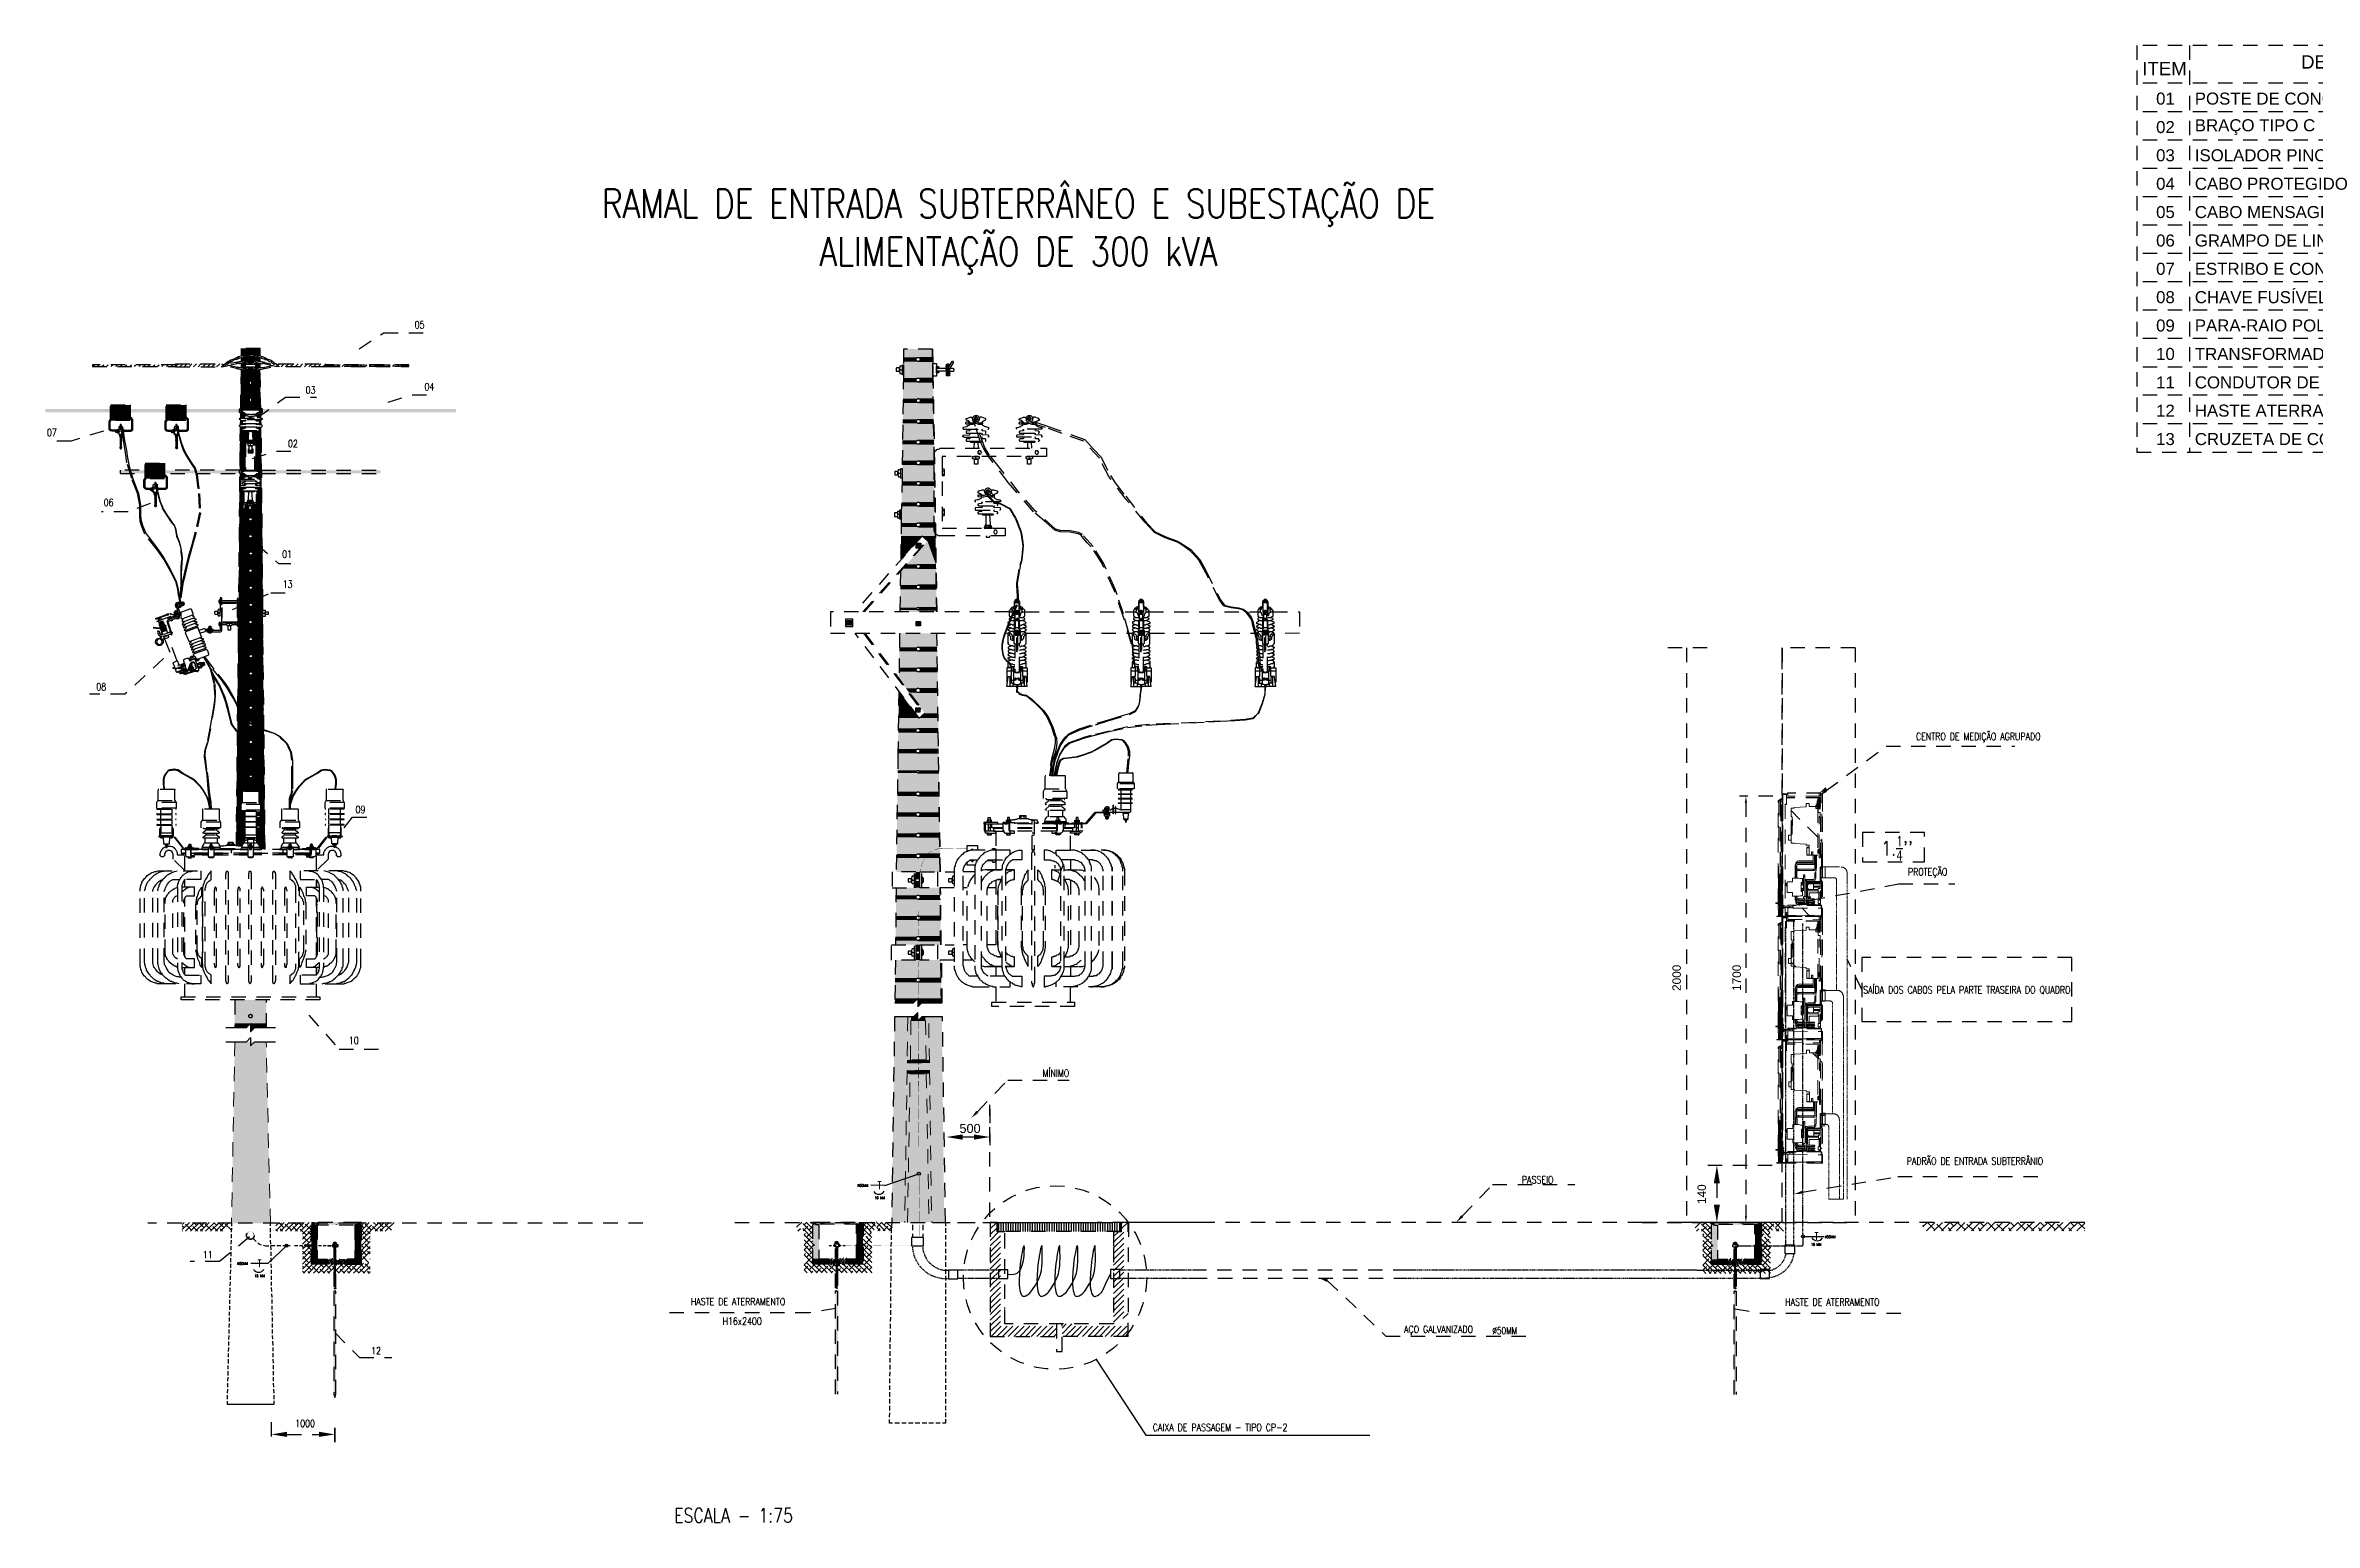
# Model space of a CAD drawing. Header units: metres. Extents: x 2999 to 3164, y 1641 to 1678.
# Drawn here: x 3116.65 to 3148.25, y 1656.3 to 1676.87 of the extents above; entities that cross this region are included whole.
import ezdxf
from ezdxf.enums import TextEntityAlignment as Align

# ---------------------------------------------------------------- set-up
doc = ezdxf.new("R2010")
doc.units = ezdxf.units.M
doc.linetypes.add('CONTORNO_QUADRO_T', pattern=[0.35, 0.2, -0.15])
doc.linetypes.add('Contínuo', pattern=[0])
for name, color, linetype in [('ARQ-FOLHA', 7, 'Continuous'), ('CIRCUITOS', 250, 'Continuous'), ('ELE-TEXTO04', 4, 'CONTORNO_QUADRO_T'), ('PDF28_Geometry', 7, 'Continuous'), ('PDF29_Geometry', 7, 'Continuous')]:
    doc.layers.add(name, color=color, linetype=linetype)
for name, color, linetype, true_color in [('PDF28_Solid Fills', 7, 'Continuous', 0x00a5dd), ('PDF28_Text', 30, 'Continuous', 0xff7f00), ('PDF29_Solid Fills', 7, 'Continuous', 0x939598), ('PDF29_Text', 30, 'Continuous', 0xff7f00), ('PDF8_Text', 30, 'Continuous', 0xff7f00)]:
    doc.layers.add(name, color=color, linetype=linetype, true_color=true_color)
doc.styles.add('PDF ArialMT', font='arial.ttf')
doc.styles.add('ROMAND', font='romand__.ttf', dxfattribs={"width": 0.75})
doc.styles.add('ROMANS', font='ROMANS.shx', dxfattribs={"width": 0.8, "height": 0.1})

msp = doc.modelspace()

# ---------------------------------------------------------------- texts
at = {"linetype": 'CONTORNO_QUADRO_T', "insert": (3142.439, 1665.689), "char_height": 0.2, "attachment_point": 5, "style": 'ROMANS'}
msp.add_mtext_dynamic_manual_height_columns("\\A1;1.{\\H0.7x;\\S1/4;}''", width=1.29533, gutter_width=1, heights=[0], dxfattribs=at)
at = {"insert": (3125.41, 1656.503), "char_height": 0.2, "attachment_point": 1, "style": 'ROMANS'}
msp.add_mtext_dynamic_manual_height_columns('ESCALA - 1:75', width=5.5178, gutter_width=1, heights=[0], dxfattribs=at)
at = {"layer": 'CIRCUITOS', "style": 'ROMAND', "width": 0.75}
for s, height, p in [('T', 0.103, (3128.244, 1660.916)), ('16 MM', 0.0369, (3128.2, 1660.796)), ('16 MM', 0.0369, (3141.241, 1660.147)), ('T', 0.103, (3141.29, 1660.209)), ('16 MM', 0.0369, (3119.563, 1659.709)), ('T', 0.103, (3119.607, 1659.829))]:
    msp.add_text(s, height=height, dxfattribs=at).set_placement(p, align=Align.BOTTOM_LEFT)
at = {"layer": 'CIRCUITOS', "color": 18, "true_color": 0x000000, "style": 'ROMAND', "width": 0.75}
for p in [(3127.961, 1660.967), (3141.432, 1660.25), (3119.324, 1659.88)]:
    msp.add_text('%%C50MM', height=0.0369, dxfattribs=at).set_placement(p, align=Align.BOTTOM_LEFT)
at = {"layer": 'ELE-TEXTO04', "insert": (3130.204, 1674.273), "char_height": 0.4, "attachment_point": 5, "style": 'ROMANS'}
msp.add_mtext_dynamic_manual_height_columns('RAMAL DE ENTRADA SUBTERRÂNEO E SUBESTAÇÃO DE ALIMENTAÇÃO DE 300 kVA', width=14.06205, gutter_width=1, heights=[0], dxfattribs=at)
at = {"layer": 'PDF28_Text', "linetype": 'CONTORNO_QUADRO_T', "char_height": 0.1175, "attachment_point": 4, "rotation": 90, "style": 'PDF ArialMT'}
for s, insert in [('2000', (3139.37, 1663.704)), ('1700', (3140.206, 1663.704)), ('140', (3139.719, 1660.738))]:
    msp.add_mtext(s, dxfattribs=dict(at, insert=insert))
at = {"layer": 'PDF28_Text', "linetype": 'CONTORNO_QUADRO_T', "insert": (3129.382, 1661.789), "char_height": 0.1265, "attachment_point": 4, "style": 'PDF ArialMT'}
msp.add_mtext('500', dxfattribs=at)
at = {"layer": 'PDF28_Text', "linetype": 'Contínuo', "insert": (3132.074, 1657.678), "char_height": 0.1, "attachment_point": 1, "style": 'ROMANS'}
msp.add_mtext_dynamic_manual_height_columns('CAIXA DE PASSAGEM - TIPO CP-2', width=3.51813, gutter_width=1, heights=[0], dxfattribs=at)
at = {"layer": 'PDF29_Text', "color": 7, "linetype": 'CONTORNO_QUADRO_T', "attachment_point": 4, "style": 'PDF ArialMT'}
for s, insert, char_height in [('ITEM', (3145.854, 1676.543), 0.1856), ('DESCRIÇÃO DE MATERIAL', (3148.066, 1676.607), 0.18558)]:
    msp.add_mtext(s, dxfattribs=dict(at, insert=insert, char_height=char_height))
at = {"layer": 'PDF29_Text', "linetype": 'CONTORNO_QUADRO_T', "attachment_point": 4, "style": 'PDF ArialMT'}
for s, insert, char_height in [('01', (3146.047, 1676.124), 0.1675), ('POSTE DE CONCRETO DUPLO T', (3146.586, 1676.124), 0.16747), ('02', (3146.047, 1675.728), 0.1675), ('BRAÇO TIPO C', (3146.586, 1675.728), 0.16747), ('03', (3146.047, 1675.335), 0.1675), ('ISOLADOR PINO POLIMÉRICO', (3146.586, 1675.335), 0.16747), ('04', (3146.047, 1674.939), 0.1675), ('CABO PROTEGIDO', (3146.586, 1674.939), 0.16747), ('05', (3146.047, 1674.545), 0.1675), ('CABO MENSAGEIRO', (3146.586, 1674.545), 0.16747), ('06', (3146.047, 1674.149), 0.1675), ('GRAMPO DE LINHA VIVA', (3146.586, 1674.149), 0.16747), ('07', (3146.047, 1673.755), 0.1675), ('ESTRIBO E CONECTOR', (3146.586, 1673.755), 0.16747), ('08', (3146.047, 1673.36), 0.1675), ('CHAVE FUSÍVEL CONFORME CLASSE DE TENSÃO', (3146.586, 1673.36), 0.16747), ('09', (3146.047, 1672.966), 0.1675), ('PARA-RAIO POLIMÉRICO 15KV/25KV', (3146.586, 1672.966), 0.16747), ('10', (3146.047, 1672.57), 0.1675), ('TRANSFORMADOR TRIFÁSICO ATÉ 300 KVA', (3146.586, 1672.57), 0.16747), ('11', (3146.047, 1672.174), 0.1675), ('CONDUTOR DE COBRE', (3146.586, 1672.174), 0.16747), ('12', (3146.047, 1671.781), 0.1675), ('HASTE ATERRAMENTO COBREADA', (3146.586, 1671.781), 0.16747), ('13', (3146.047, 1671.385), 0.1675), ('CRUZETA DE CONCRETO', (3146.586, 1671.385), 0.16747)]:
    msp.add_mtext(s, dxfattribs=dict(at, insert=insert, char_height=char_height))
at = {"layer": 'PDF8_Text', "color": 18, "true_color": 0x000000, "style": 'ROMAND', "width": 0.75}
msp.add_text('%%C50MM', height=0.1, dxfattribs=at).set_placement((3136.802, 1658.896), align=Align.BOTTOM_LEFT)
at = {"layer": 'PDF8_Text', "linetype": 'Contínuo', "char_height": 0.1, "attachment_point": 5, "style": 'ROMANS'}
for s, width, insert in [('05', 0.63903, (3121.863, 1672.977)), ('03', 0.63903, (3120.345, 1672.069)), ('04', 0.63903, (3122, 1672.114)), ('07', 0.63903, (3116.743, 1671.477)), ('02', 0.63903, (3120.099, 1671.323)), ('06', 0.63903, (3117.533, 1670.503)), ('01', 0.63903, (3120.017, 1669.784)), ('13', 0.63903, (3120.026, 1669.366)), ('08', 0.63903, (3117.43, 1667.938)), ('CENTRO DE MEDIÇÃO AGRUPADO', 3.43099, (3143.571, 1667.232)), ('09', 0.63903, (3121.04, 1666.229)), ('PROTEÇÃO', 1.05255, (3142.865, 1665.347)), ('SAÍDA DOS CABOS PELA PARTE TRASEIRA DO QUADRO', 2.9338, (3143.411, 1663.714)), ('10', 0.63903, (3120.947, 1663.014)), ('MÍNIMO', 0.62055, (3130.725, 1662.56)), ('PADRÃO DE ENTRADA SUBTERRÂNIO', 2.01143, (3143.524, 1661.335)), ('PASSEIO', 0.87448, (3137.434, 1661.075)), ('11', 0.63903, (3118.914, 1660.033)), ('HASTE DE ATERRAMENTO', 2.01143, (3126.299, 1659.378)), ('H16x2400', 0.93559, (3126.356, 1659.107)), ('HASTE DE ATERRAMENTO', 2.01143, (3141.538, 1659.373)), ('AÇO GALVANIZADO', 1.49873, (3136.054, 1658.979)), ('12', 0.63903, (3121.257, 1658.696)), ('1000', 0.60388, (3120.269, 1657.684))]:
    msp.add_mtext_dynamic_manual_height_columns(s, width=width, gutter_width=1, heights=[0], dxfattribs=dict(at, insert=insert))

# ---------------------------------------------------------------- blocks, each defined once
blk = doc.blocks.new('FOLHA A2')
at = {"layer": 'ARQ-FOLHA'}
for p, q in [((594, 0), (0, 0)), ((0, 0), (0, -420)), ((224, -10), (224, 0)), ((409, -10), (409, 0)), ((594, -420), (594, 0)), ((0, -123), (25, -123)), ((584, -123), (594, -123)), ((224, -420), (224, -410)), ((409, -420), (409, -410)), ((0, -420), (594, -420))]:
    blk.add_line(p, q, dxfattribs=at)
at = {"layer": 'ARQ-FOLHA', "const_width": 1}
blk.add_lwpolyline([(25, -410), (584, -410), (584, -10), (25, -10), (25, -410)], dxfattribs=at)

# ---------------------------------------------------------------- linework, layer by layer
at = {"linetype": 'Contínuo'}
for p, q in [((3131.286, 1658.573), (3131.978, 1657.52)), ((3131.978, 1657.52), (3135.099, 1657.52))]:
    msp.add_line(p, q, dxfattribs=at)
at = {"layer": 'CIRCUITOS', "linetype": 'Continuous'}
for p, q in [((3128.343, 1660.998), (3128.816, 1661.16)), ((3128.343, 1660.998), (3128.146, 1660.999)), ((3119.749, 1659.911), (3119.515, 1659.912))]:
    msp.add_line(p, q, dxfattribs=at)
at = {"layer": 'CIRCUITOS', "linetype": 'Contínuo'}
for p, q in [((3119.749, 1659.911), (3120.009, 1660.158)), ((3141.128, 1660.286), (3141.42, 1660.286))]:
    msp.add_line(p, q, dxfattribs=at)
at = {"layer": 'CIRCUITOS'}
for centre in [(3128.816, 1661.16), (3120.009, 1660.158), (3141.128, 1660.286)]:
    msp.add_circle(centre, 0.0215, dxfattribs=at)
for centre, start, end in [((3128.259, 1660.959), 211.9194, 329.0111), ((3141.327, 1660.311), 210.9889, 328.0806), ((3119.622, 1659.872), 211.9194, 329.0111)]:
    msp.add_arc(centre, 0.0848, start, end, dxfattribs=at)
at = {"layer": 'PDF28_Geometry', "color": 150, "linetype": 'CONTORNO_QUADRO_T', "true_color": 0x007fff}
for p, q in [((3139.795, 1668.479), (3139.224, 1668.479)), ((3139.509, 1668.479), (3139.509, 1660.482)), ((3139.616, 1660.482), (3139.416, 1660.482))]:
    msp.add_line(p, q, dxfattribs=at)
at = {"layer": 'PDF28_Geometry', "linetype": 'CONTORNO_QUADRO_T'}
for p, q in [((3141.854, 1668.479), (3140.84, 1668.479)), ((3141.854, 1668.479), (3141.854, 1660.482)), ((3140.84, 1660.482), (3141.854, 1660.482))]:
    msp.add_line(p, q, dxfattribs=at)
at = {"layer": 'PDF28_Geometry', "color": 3, "linetype": 'Contínuo'}
msp.add_line((3141.128, 1660.321), (3141.128, 1660.17), dxfattribs=at)
at = {"layer": 'PDF28_Geometry', "linetype": 'CONTORNO_QUADRO_T', "lineweight": 25}
for points in [[(3140.84, 1660.482), (3140.84, 1668.343), (3140.84, 1668.479), (3140.84, 1662.105)], [(3141.378, 1666.455), (3140.912, 1666.455)], [(3140.891, 1664.662), (3140.891, 1664.673)], [(3140.891, 1664.643), (3140.891, 1664.656)], [(3140.891, 1664.624), (3140.891, 1664.637)], [(3140.891, 1664.605), (3140.891, 1664.618)], [(3140.891, 1664.586), (3140.891, 1664.599)], [(3140.891, 1664.567), (3140.891, 1664.58)], [(3140.891, 1664.548), (3140.891, 1664.56)], [(3140.891, 1664.531), (3140.891, 1664.541)], [(3140.891, 1664.512), (3140.891, 1664.524)], [(3140.891, 1664.493), (3140.891, 1664.505)], [(3141.003, 1664.662), (3141.003, 1664.673)], [(3141.003, 1664.643), (3141.003, 1664.656)], [(3141.003, 1664.624), (3141.003, 1664.637)], [(3141.003, 1664.605), (3141.003, 1664.618)], [(3141.003, 1664.586), (3141.003, 1664.599)], [(3141.003, 1664.567), (3141.003, 1664.58)], [(3141.003, 1664.548), (3141.003, 1664.56)], [(3141.003, 1664.531), (3141.003, 1664.541)], [(3141.003, 1664.512), (3141.003, 1664.524)], [(3141.003, 1664.493), (3141.003, 1664.505)], [(3140.891, 1664.474), (3140.891, 1664.486)], [(3140.891, 1664.455), (3140.891, 1664.467)], [(3140.891, 1664.436), (3140.891, 1664.448)], [(3140.891, 1664.417), (3140.891, 1664.429)], [(3140.891, 1664.4), (3140.891, 1664.41)], [(3140.891, 1664.381), (3140.891, 1664.393)], [(3140.891, 1664.361), (3140.891, 1664.374)], [(3140.891, 1664.342), (3140.891, 1664.355)], [(3140.891, 1664.323), (3140.891, 1664.336)], [(3140.891, 1664.304), (3140.891, 1664.317)], [(3140.891, 1664.285), (3140.891, 1664.298)], [(3140.891, 1664.268), (3140.891, 1664.279)], [(3140.891, 1664.249), (3140.891, 1664.262)], [(3140.891, 1664.23), (3140.891, 1664.243)], [(3140.891, 1664.211), (3140.891, 1664.224)], [(3140.891, 1664.192), (3140.891, 1664.205)], [(3140.891, 1664.173), (3140.891, 1664.186)], [(3141.003, 1664.474), (3141.003, 1664.486)], [(3141.003, 1664.455), (3141.003, 1664.467)], [(3141.003, 1664.436), (3141.003, 1664.448)], [(3141.003, 1664.417), (3141.003, 1664.429)], [(3141.003, 1664.4), (3141.003, 1664.41)], [(3141.003, 1664.381), (3141.003, 1664.393)], [(3141.003, 1664.361), (3141.003, 1664.374)], [(3141.003, 1664.342), (3141.003, 1664.355)], [(3141.003, 1664.323), (3141.003, 1664.336)], [(3141.003, 1664.304), (3141.003, 1664.317)], [(3141.003, 1664.285), (3141.003, 1664.298)], [(3141.003, 1664.268), (3141.003, 1664.279)], [(3141.003, 1664.249), (3141.003, 1664.262)], [(3141.003, 1664.23), (3141.003, 1664.243)], [(3141.003, 1664.211), (3141.003, 1664.224)], [(3141.003, 1664.192), (3141.003, 1664.205)], [(3141.003, 1664.173), (3141.003, 1664.186)], [(3140.891, 1664.154), (3140.891, 1664.167)], [(3140.891, 1664.137), (3140.891, 1664.148)], [(3140.891, 1664.118), (3140.891, 1664.131)], [(3140.891, 1664.099), (3140.891, 1664.112)], [(3140.891, 1664.08), (3140.891, 1664.093)], [(3140.891, 1664.061), (3140.891, 1664.074)], [(3140.891, 1664.042), (3140.891, 1664.055)], [(3140.891, 1664.023), (3140.891, 1664.036)], [(3140.891, 1664.006), (3140.891, 1664.016)], [(3140.891, 1663.987), (3140.891, 1664)], [(3140.891, 1663.968), (3140.891, 1663.98)], [(3140.891, 1663.949), (3140.891, 1663.961)], [(3140.891, 1663.93), (3140.891, 1663.942)], [(3140.891, 1663.911), (3140.891, 1663.923)], [(3140.891, 1663.892), (3140.891, 1663.904)], [(3140.891, 1663.875), (3140.891, 1663.885)], [(3140.891, 1663.856), (3140.891, 1663.868)], [(3141.003, 1664.154), (3141.003, 1664.167)], [(3141.003, 1664.137), (3141.003, 1664.148)], [(3141.003, 1664.118), (3141.003, 1664.131)], [(3141.003, 1664.099), (3141.003, 1664.112)], [(3141.003, 1664.08), (3141.003, 1664.093)], [(3141.003, 1664.061), (3141.003, 1664.074)], [(3141.003, 1664.042), (3141.003, 1664.055)], [(3141.003, 1664.023), (3141.003, 1664.036)], [(3141.003, 1664.006), (3141.003, 1664.016)], [(3141.003, 1663.987), (3141.003, 1664)], [(3141.003, 1663.968), (3141.003, 1663.98)], [(3141.003, 1663.949), (3141.003, 1663.961)], [(3141.003, 1663.93), (3141.003, 1663.942)], [(3141.003, 1663.911), (3141.003, 1663.923)], [(3141.003, 1663.892), (3141.003, 1663.904)], [(3141.003, 1663.875), (3141.003, 1663.885)], [(3141.003, 1663.856), (3141.003, 1663.868)], [(3140.891, 1663.837), (3140.891, 1663.849)], [(3140.891, 1663.818), (3140.891, 1663.83)], [(3140.891, 1663.798), (3140.891, 1663.811)], [(3140.891, 1663.779), (3140.891, 1663.792)], [(3140.891, 1663.76), (3140.891, 1663.773)], [(3140.891, 1663.743), (3140.891, 1663.754)], [(3140.891, 1663.724), (3140.891, 1663.737)], [(3140.891, 1663.705), (3140.891, 1663.718)], [(3140.891, 1663.686), (3140.891, 1663.699)], [(3140.891, 1663.667), (3140.891, 1663.68)], [(3140.891, 1663.648), (3140.891, 1663.661)], [(3140.891, 1663.629), (3140.891, 1663.642)], [(3140.891, 1663.61), (3140.891, 1663.623)], [(3140.891, 1663.593), (3140.891, 1663.606)], [(3140.891, 1663.574), (3140.891, 1663.587)], [(3140.891, 1663.555), (3140.891, 1663.568)], [(3140.891, 1663.536), (3140.891, 1663.549)], [(3141.003, 1663.837), (3141.003, 1663.849)], [(3141.003, 1663.818), (3141.003, 1663.83)], [(3141.003, 1663.798), (3141.003, 1663.811)], [(3141.003, 1663.779), (3141.003, 1663.792)], [(3141.003, 1663.76), (3141.003, 1663.773)], [(3141.003, 1663.743), (3141.003, 1663.754)], [(3141.003, 1663.724), (3141.003, 1663.737)], [(3141.003, 1663.705), (3141.003, 1663.718)], [(3141.003, 1663.686), (3141.003, 1663.699)], [(3141.003, 1663.667), (3141.003, 1663.68)], [(3141.003, 1663.648), (3141.003, 1663.661)], [(3141.003, 1663.629), (3141.003, 1663.642)], [(3141.003, 1663.61), (3141.003, 1663.623)], [(3141.003, 1663.593), (3141.003, 1663.606)], [(3141.003, 1663.574), (3141.003, 1663.587)], [(3141.003, 1663.555), (3141.003, 1663.568)], [(3141.003, 1663.536), (3141.003, 1663.549)], [(3140.891, 1663.517), (3140.891, 1663.53)], [(3140.891, 1663.498), (3140.891, 1663.511)], [(3140.891, 1663.479), (3140.891, 1663.492)], [(3140.891, 1663.462), (3140.891, 1663.475)], [(3140.891, 1663.443), (3140.891, 1663.456)], [(3140.891, 1663.424), (3140.891, 1663.437)], [(3140.891, 1663.405), (3140.891, 1663.417)], [(3140.891, 1663.386), (3140.891, 1663.398)], [(3140.891, 1663.367), (3140.891, 1663.379)], [(3140.891, 1663.348), (3140.891, 1663.36)], [(3140.891, 1663.331), (3140.891, 1663.343)], [(3140.891, 1663.312), (3140.891, 1663.324)], [(3140.891, 1663.293), (3140.891, 1663.305)], [(3140.891, 1663.274), (3140.891, 1663.286)], [(3140.891, 1663.254), (3140.891, 1663.267)], [(3140.891, 1663.235), (3140.891, 1663.248)], [(3141.003, 1663.517), (3141.003, 1663.53)], [(3141.003, 1663.498), (3141.003, 1663.511)], [(3141.003, 1663.479), (3141.003, 1663.492)], [(3141.003, 1663.462), (3141.003, 1663.475)], [(3141.003, 1663.443), (3141.003, 1663.456)], [(3141.003, 1663.424), (3141.003, 1663.437)], [(3141.003, 1663.405), (3141.003, 1663.417)], [(3141.003, 1663.386), (3141.003, 1663.398)], [(3141.003, 1663.367), (3141.003, 1663.379)], [(3141.003, 1663.348), (3141.003, 1663.36)], [(3141.003, 1663.331), (3141.003, 1663.343)], [(3141.003, 1663.312), (3141.003, 1663.324)], [(3141.003, 1663.293), (3141.003, 1663.305)], [(3141.003, 1663.274), (3141.003, 1663.286)], [(3141.003, 1663.254), (3141.003, 1663.267)], [(3141.003, 1663.235), (3141.003, 1663.248)], [(3140.891, 1663.216), (3140.891, 1663.229)], [(3140.891, 1663.199), (3140.891, 1663.212)], [(3140.891, 1663.18), (3140.891, 1663.193)], [(3140.891, 1663.161), (3140.891, 1663.174)], [(3140.891, 1663.142), (3140.891, 1663.155)], [(3140.891, 1663.123), (3140.891, 1663.136)], [(3140.891, 1663.104), (3140.891, 1663.117)], [(3140.891, 1663.085), (3140.891, 1663.098)], [(3140.891, 1663.068), (3140.891, 1663.081)], [(3140.891, 1663.049), (3140.891, 1663.062)], [(3140.891, 1663.03), (3140.891, 1663.043)], [(3140.891, 1663.011), (3140.891, 1663.024)], [(3140.891, 1662.992), (3140.891, 1663.005)], [(3140.891, 1662.973), (3140.891, 1662.986)], [(3140.891, 1662.954), (3140.891, 1662.967)], [(3140.891, 1662.937), (3140.891, 1662.95)], [(3140.891, 1662.918), (3140.891, 1662.931)], [(3141.003, 1663.216), (3141.003, 1663.229)], [(3141.003, 1663.199), (3141.003, 1663.212)], [(3141.003, 1663.18), (3141.003, 1663.193)], [(3141.003, 1663.161), (3141.003, 1663.174)], [(3141.003, 1663.142), (3141.003, 1663.155)], [(3141.003, 1663.123), (3141.003, 1663.136)], [(3141.003, 1663.104), (3141.003, 1663.117)], [(3141.003, 1663.085), (3141.003, 1663.098)], [(3141.003, 1663.068), (3141.003, 1663.081)], [(3141.003, 1663.049), (3141.003, 1663.062)], [(3141.003, 1663.03), (3141.003, 1663.043)], [(3141.003, 1663.011), (3141.003, 1663.024)], [(3141.003, 1662.992), (3141.003, 1663.005)], [(3141.003, 1662.973), (3141.003, 1662.986)], [(3141.003, 1662.954), (3141.003, 1662.967)], [(3141.003, 1662.937), (3141.003, 1662.95)], [(3141.003, 1662.918), (3141.003, 1662.931)], [(3140.891, 1662.899), (3140.891, 1662.912)], [(3140.891, 1662.88), (3140.891, 1662.893)], [(3140.891, 1662.861), (3140.891, 1662.873)], [(3140.891, 1662.842), (3140.891, 1662.854)], [(3140.891, 1662.823), (3140.891, 1662.835)], [(3140.891, 1662.806), (3140.891, 1662.818)], [(3140.891, 1662.787), (3140.891, 1662.799)], [(3140.891, 1662.768), (3140.891, 1662.78)], [(3140.891, 1662.749), (3140.891, 1662.761)], [(3140.891, 1662.73), (3140.891, 1662.742)], [(3140.891, 1662.71), (3140.891, 1662.723)], [(3140.891, 1662.691), (3140.891, 1662.704)], [(3140.891, 1662.675), (3140.891, 1662.687)], [(3140.891, 1662.655), (3140.891, 1662.668)], [(3140.891, 1662.636), (3140.891, 1662.649)], [(3140.891, 1662.617), (3140.891, 1662.63)], [(3140.891, 1662.598), (3140.891, 1662.611)], [(3141.003, 1662.899), (3141.003, 1662.912)], [(3141.003, 1662.88), (3141.003, 1662.893)], [(3141.003, 1662.861), (3141.003, 1662.873)], [(3141.003, 1662.842), (3141.003, 1662.854)], [(3141.003, 1662.823), (3141.003, 1662.835)], [(3141.003, 1662.806), (3141.003, 1662.818)], [(3141.003, 1662.787), (3141.003, 1662.799)], [(3141.003, 1662.768), (3141.003, 1662.78)], [(3141.003, 1662.749), (3141.003, 1662.761)], [(3141.003, 1662.73), (3141.003, 1662.742)], [(3141.003, 1662.71), (3141.003, 1662.723)], [(3141.003, 1662.691), (3141.003, 1662.704)], [(3141.003, 1662.675), (3141.003, 1662.687)], [(3141.003, 1662.655), (3141.003, 1662.668)], [(3141.003, 1662.636), (3141.003, 1662.649)], [(3141.003, 1662.617), (3141.003, 1662.63)], [(3141.003, 1662.598), (3141.003, 1662.611)], [(3140.891, 1662.579), (3140.891, 1662.592)], [(3140.891, 1662.56), (3140.891, 1662.573)], [(3140.891, 1662.543), (3140.891, 1662.556)], [(3140.891, 1662.524), (3140.891, 1662.537)], [(3140.891, 1662.505), (3140.891, 1662.518)], [(3140.891, 1662.486), (3140.891, 1662.499)], [(3140.891, 1662.467), (3140.891, 1662.48)], [(3140.891, 1662.448), (3140.891, 1662.461)], [(3140.891, 1662.429), (3140.891, 1662.442)], [(3140.891, 1662.412), (3140.891, 1662.423)], [(3140.891, 1662.393), (3140.891, 1662.406)], [(3140.891, 1662.374), (3140.891, 1662.387)], [(3140.891, 1662.355), (3140.891, 1662.368)], [(3140.891, 1662.336), (3140.891, 1662.349)], [(3140.891, 1662.317), (3140.891, 1662.33)], [(3140.891, 1662.298), (3140.891, 1662.31)], [(3140.891, 1662.281), (3140.891, 1662.291)], [(3141.003, 1662.579), (3141.003, 1662.592)], [(3141.003, 1662.56), (3141.003, 1662.573)], [(3141.003, 1662.543), (3141.003, 1662.556)], [(3141.003, 1662.524), (3141.003, 1662.537)], [(3141.003, 1662.505), (3141.003, 1662.518)], [(3141.003, 1662.486), (3141.003, 1662.499)], [(3141.003, 1662.467), (3141.003, 1662.48)], [(3141.003, 1662.448), (3141.003, 1662.461)], [(3141.003, 1662.429), (3141.003, 1662.442)], [(3141.003, 1662.412), (3141.003, 1662.423)], [(3141.003, 1662.393), (3141.003, 1662.406)], [(3141.003, 1662.374), (3141.003, 1662.387)], [(3141.003, 1662.355), (3141.003, 1662.368)], [(3141.003, 1662.336), (3141.003, 1662.349)], [(3141.003, 1662.317), (3141.003, 1662.33)], [(3141.003, 1662.298), (3141.003, 1662.31)], [(3141.003, 1662.281), (3141.003, 1662.291)], [(3129.806, 1660.56), (3129.806, 1662.12)], [(3129.806, 1662.065), (3129.806, 1661.559)], [(3140.891, 1662.262), (3140.891, 1662.274)], [(3140.891, 1662.243), (3140.891, 1662.255)], [(3140.891, 1662.224), (3140.891, 1662.236)], [(3140.891, 1662.205), (3140.891, 1662.217)], [(3140.891, 1662.186), (3140.891, 1662.198)], [(3140.891, 1662.167), (3140.891, 1662.179)], [(3140.891, 1662.15), (3140.891, 1662.16)], [(3140.891, 1662.131), (3140.891, 1662.143)], [(3140.891, 1662.111), (3140.891, 1662.124)], [(3140.891, 1662.092), (3140.891, 1662.105)], [(3140.891, 1662.073), (3140.891, 1662.086)], [(3140.891, 1662.054), (3140.891, 1662.067)], [(3140.891, 1662.035), (3140.891, 1662.048)], [(3140.891, 1662.018), (3140.891, 1662.029)], [(3140.891, 1661.999), (3140.891, 1662.012)], [(3140.891, 1661.98), (3140.891, 1661.993)], [(3140.891, 1661.961), (3140.891, 1661.974)], [(3141.003, 1662.262), (3141.003, 1662.274)], [(3141.003, 1662.243), (3141.003, 1662.255)], [(3141.003, 1662.224), (3141.003, 1662.236)], [(3141.003, 1662.205), (3141.003, 1662.217)], [(3141.003, 1662.186), (3141.003, 1662.198)], [(3141.003, 1662.167), (3141.003, 1662.179)], [(3141.003, 1662.15), (3141.003, 1662.16)], [(3141.003, 1662.131), (3141.003, 1662.143)], [(3141.003, 1662.111), (3141.003, 1662.124)], [(3141.003, 1662.092), (3141.003, 1662.105)], [(3141.003, 1662.073), (3141.003, 1662.086)], [(3141.003, 1662.054), (3141.003, 1662.067)], [(3141.003, 1662.035), (3141.003, 1662.048)], [(3141.003, 1662.018), (3141.003, 1662.029)], [(3141.003, 1661.999), (3141.003, 1662.012)], [(3141.003, 1661.98), (3141.003, 1661.993)], [(3141.003, 1661.961), (3141.003, 1661.974)], [(3140.891, 1661.942), (3140.891, 1661.955)], [(3140.891, 1661.923), (3140.891, 1661.936)], [(3140.891, 1661.904), (3140.891, 1661.917)], [(3140.891, 1661.887), (3140.891, 1661.898)], [(3140.891, 1661.868), (3140.891, 1661.881)], [(3140.891, 1661.849), (3140.891, 1661.862)], [(3140.891, 1661.83), (3140.891, 1661.843)], [(3140.891, 1661.811), (3140.891, 1661.824)], [(3140.891, 1661.792), (3140.891, 1661.805)], [(3140.891, 1661.773), (3140.891, 1661.786)], [(3140.891, 1661.756), (3140.891, 1661.766)], [(3140.891, 1661.737), (3140.891, 1661.75)], [(3140.891, 1661.718), (3140.891, 1661.73)], [(3140.891, 1661.699), (3140.891, 1661.711)], [(3140.891, 1661.68), (3140.891, 1661.692)], [(3140.891, 1661.661), (3140.891, 1661.673)], [(3140.891, 1661.642), (3140.891, 1661.654)], [(3141.003, 1661.942), (3141.003, 1661.955)], [(3141.003, 1661.923), (3141.003, 1661.936)], [(3141.003, 1661.904), (3141.003, 1661.917)], [(3141.003, 1661.887), (3141.003, 1661.898)], [(3141.003, 1661.868), (3141.003, 1661.881)], [(3141.003, 1661.849), (3141.003, 1661.862)], [(3141.003, 1661.83), (3141.003, 1661.843)], [(3141.003, 1661.811), (3141.003, 1661.824)], [(3141.003, 1661.792), (3141.003, 1661.805)], [(3141.003, 1661.773), (3141.003, 1661.786)], [(3141.003, 1661.756), (3141.003, 1661.766)], [(3141.003, 1661.737), (3141.003, 1661.75)], [(3141.003, 1661.718), (3141.003, 1661.73)], [(3141.003, 1661.699), (3141.003, 1661.711)], [(3141.003, 1661.68), (3141.003, 1661.692)], [(3141.003, 1661.661), (3141.003, 1661.673)], [(3141.003, 1661.642), (3141.003, 1661.654)], [(3140.891, 1661.625), (3140.891, 1661.635)], [(3140.891, 1661.606), (3140.891, 1661.618)], [(3140.891, 1661.587), (3140.891, 1661.599)], [(3140.891, 1661.568), (3140.891, 1661.58)], [(3140.891, 1661.548), (3140.891, 1661.561)], [(3140.891, 1661.529), (3140.891, 1661.542)], [(3140.891, 1661.51), (3140.891, 1661.523)], [(3140.891, 1661.493), (3140.891, 1661.504)], [(3140.891, 1661.474), (3140.891, 1661.487)], [(3140.891, 1661.455), (3140.891, 1661.468)], [(3140.891, 1661.436), (3140.891, 1661.449)], [(3140.891, 1661.417), (3140.891, 1661.43)], [(3140.891, 1661.398), (3140.891, 1661.411)], [(3140.891, 1661.379), (3140.891, 1661.392)], [(3140.891, 1661.362), (3140.891, 1661.373)], [(3140.891, 1661.343), (3140.891, 1661.356)], [(3140.891, 1661.324), (3140.891, 1661.337)], [(3141.003, 1661.625), (3141.003, 1661.635)], [(3141.003, 1661.606), (3141.003, 1661.618)], [(3141.003, 1661.587), (3141.003, 1661.599)], [(3141.003, 1661.568), (3141.003, 1661.58)], [(3141.003, 1661.548), (3141.003, 1661.561)], [(3141.003, 1661.529), (3141.003, 1661.542)], [(3141.003, 1661.51), (3141.003, 1661.523)], [(3141.003, 1661.493), (3141.003, 1661.504)], [(3141.003, 1661.474), (3141.003, 1661.487)], [(3141.003, 1661.455), (3141.003, 1661.468)], [(3141.003, 1661.436), (3141.003, 1661.449)], [(3141.003, 1661.417), (3141.003, 1661.43)], [(3141.003, 1661.398), (3141.003, 1661.411)], [(3141.003, 1661.379), (3141.003, 1661.392)], [(3141.003, 1661.362), (3141.003, 1661.373)], [(3141.003, 1661.343), (3141.003, 1661.356)], [(3141.003, 1661.324), (3141.003, 1661.337)], [(3140.891, 1661.305), (3140.891, 1661.318)], [(3140.891, 1661.286), (3140.891, 1661.299)], [(3140.891, 1661.267), (3140.891, 1661.28)], [(3140.891, 1661.248), (3140.891, 1661.261)], [(3140.891, 1661.231), (3140.891, 1661.242)], [(3140.891, 1661.212), (3140.891, 1661.225)], [(3140.891, 1661.193), (3140.891, 1661.206)], [(3140.891, 1661.174), (3140.891, 1661.187)], [(3140.891, 1661.155), (3140.891, 1661.167)], [(3140.891, 1661.136), (3140.891, 1661.148)], [(3140.891, 1661.123), (3140.891, 1661.136)], [(3140.891, 1661.104), (3140.891, 1661.117)], [(3140.891, 1661.085), (3140.891, 1661.098)], [(3140.891, 1661.068), (3140.891, 1661.079)], [(3140.891, 1661.049), (3140.891, 1661.062)], [(3140.891, 1661.03), (3140.891, 1661.043)], [(3140.891, 1661.011), (3140.891, 1661.024)], [(3141.003, 1661.305), (3141.003, 1661.318)], [(3141.003, 1661.286), (3141.003, 1661.299)], [(3141.003, 1661.267), (3141.003, 1661.28)], [(3141.003, 1661.248), (3141.003, 1661.261)], [(3141.003, 1661.231), (3141.003, 1661.242)], [(3141.003, 1661.212), (3141.003, 1661.225)], [(3141.003, 1661.193), (3141.003, 1661.206)], [(3141.003, 1661.174), (3141.003, 1661.187)], [(3141.003, 1661.155), (3141.003, 1661.167)], [(3141.003, 1661.136), (3141.003, 1661.148)], [(3141.003, 1661.123), (3141.003, 1661.136)], [(3141.003, 1661.104), (3141.003, 1661.117)], [(3141.003, 1661.085), (3141.003, 1661.098)], [(3141.003, 1661.068), (3141.003, 1661.079)], [(3141.003, 1661.049), (3141.003, 1661.062)], [(3141.003, 1661.03), (3141.003, 1661.043)], [(3141.003, 1661.011), (3141.003, 1661.024)], [(3140.891, 1660.992), (3140.891, 1661.004)], [(3140.891, 1660.973), (3140.891, 1660.985)], [(3140.891, 1660.954), (3140.891, 1660.966)], [(3140.891, 1660.937), (3140.891, 1660.947)], [(3140.891, 1660.918), (3140.891, 1660.93)], [(3140.891, 1660.899), (3140.891, 1660.911)], [(3140.891, 1660.88), (3140.891, 1660.892)], [(3140.891, 1660.861), (3140.891, 1660.873)], [(3140.891, 1660.841), (3140.891, 1660.854)], [(3140.891, 1660.822), (3140.891, 1660.835)], [(3140.891, 1660.806), (3140.891, 1660.816)], [(3140.891, 1660.786), (3140.891, 1660.799)], [(3140.891, 1660.767), (3140.891, 1660.78)], [(3140.891, 1660.748), (3140.891, 1660.761)], [(3140.891, 1660.729), (3140.891, 1660.742)], [(3140.891, 1660.71), (3140.891, 1660.723)], [(3140.891, 1660.691), (3140.891, 1660.704)], [(3141.003, 1660.992), (3141.003, 1661.004)], [(3141.003, 1660.973), (3141.003, 1660.985)], [(3141.003, 1660.954), (3141.003, 1660.966)], [(3141.003, 1660.937), (3141.003, 1660.947)], [(3141.003, 1660.918), (3141.003, 1660.93)], [(3141.003, 1660.899), (3141.003, 1660.911)], [(3141.003, 1660.88), (3141.003, 1660.892)], [(3141.003, 1660.861), (3141.003, 1660.873)], [(3141.003, 1660.841), (3141.003, 1660.854)], [(3141.003, 1660.822), (3141.003, 1660.835)], [(3141.003, 1660.806), (3141.003, 1660.816)], [(3141.003, 1660.786), (3141.003, 1660.799)], [(3141.003, 1660.767), (3141.003, 1660.78)], [(3141.003, 1660.748), (3141.003, 1660.761)], [(3141.003, 1660.729), (3141.003, 1660.742)], [(3141.003, 1660.71), (3141.003, 1660.723)], [(3141.003, 1660.691), (3141.003, 1660.704)], [(3128.728, 1660.45), (3128.728, 1660.376)], [(3128.872, 1660.45), (3128.872, 1660.376)], [(3131.73, 1660.35), (3131.73, 1660.482), (3131.635, 1660.482), (3131.635, 1660.35), (3131.529, 1660.35), (3131.529, 1660.13), (3131.529, 1659.068), (3130.012, 1659.068), (3130.012, 1660.13), (3130.012, 1660.35), (3129.906, 1660.35), (3129.906, 1660.482), (3129.811, 1660.482), (3129.811, 1658.896), (3130.731, 1658.896)], [(3129.811, 1660.471), (3129.821, 1660.482)], [(3129.811, 1660.391), (3129.902, 1660.482)], [(3129.811, 1660.312), (3129.906, 1660.408)], [(3129.929, 1660.357), (3129.929, 1660.48)], [(3129.963, 1660.357), (3129.963, 1660.48)], [(3129.997, 1660.357), (3129.997, 1660.48)], [(3130.031, 1660.357), (3130.031, 1660.48)], [(3130.065, 1660.357), (3130.065, 1660.48)], [(3130.098, 1660.357), (3130.098, 1660.48)], [(3130.132, 1660.357), (3130.132, 1660.48)], [(3130.166, 1660.357), (3130.166, 1660.48)], [(3130.2, 1660.357), (3130.2, 1660.48)], [(3130.234, 1660.357), (3130.234, 1660.48)], [(3130.268, 1660.357), (3130.268, 1660.48)], [(3130.302, 1660.357), (3130.302, 1660.48)], [(3130.333, 1660.357), (3130.333, 1660.48)], [(3130.367, 1660.357), (3130.367, 1660.48)], [(3130.401, 1660.357), (3130.401, 1660.48)], [(3130.435, 1660.357), (3130.435, 1660.48)], [(3130.469, 1660.357), (3130.469, 1660.48)], [(3130.503, 1660.357), (3130.503, 1660.48)], [(3130.537, 1660.357), (3130.537, 1660.48)], [(3130.57, 1660.357), (3130.57, 1660.48)], [(3130.604, 1660.357), (3130.604, 1660.48)], [(3130.638, 1660.357), (3130.638, 1660.48)], [(3130.672, 1660.357), (3130.672, 1660.48)], [(3130.706, 1660.357), (3130.706, 1660.48)], [(3130.738, 1660.357), (3130.738, 1660.48)], [(3130.772, 1660.357), (3130.772, 1660.48)], [(3130.805, 1660.357), (3130.805, 1660.48)], [(3145.052, 1660.482), (3138.888, 1660.482), (3131.735, 1660.482), (3131.728, 1658.896), (3130.81, 1658.896)], [(3130.839, 1660.357), (3130.839, 1660.48)], [(3130.873, 1660.357), (3130.873, 1660.48)], [(3130.907, 1660.357), (3130.907, 1660.48)], [(3130.941, 1660.357), (3130.941, 1660.48)], [(3130.975, 1660.357), (3130.975, 1660.48)], [(3131.009, 1660.357), (3131.009, 1660.48)], [(3131.043, 1660.357), (3131.043, 1660.48)], [(3131.076, 1660.357), (3131.076, 1660.48)], [(3131.11, 1660.357), (3131.11, 1660.48)], [(3131.142, 1660.357), (3131.142, 1660.48)], [(3131.176, 1660.357), (3131.176, 1660.48)], [(3131.21, 1660.357), (3131.21, 1660.48)], [(3131.244, 1660.357), (3131.244, 1660.48)], [(3131.277, 1660.357), (3131.277, 1660.48)], [(3132.765, 1660.482), (3131.298, 1660.482)], [(3131.311, 1660.357), (3131.311, 1660.48)], [(3131.345, 1660.357), (3131.345, 1660.48)], [(3131.379, 1660.357), (3131.379, 1660.48)], [(3131.413, 1660.357), (3131.413, 1660.48)], [(3131.447, 1660.357), (3131.447, 1660.48)], [(3131.481, 1660.357), (3131.481, 1660.48)], [(3131.515, 1660.357), (3131.515, 1660.48)], [(3131.529, 1660.206), (3131.73, 1660.408)], [(3131.546, 1660.357), (3131.546, 1660.48)], [(3131.58, 1660.357), (3131.58, 1660.48)], [(3131.614, 1660.357), (3131.614, 1660.48)], [(3131.635, 1660.471), (3131.648, 1660.482)], [(3131.635, 1660.391), (3131.728, 1660.482)], [(3138.888, 1660.482), (3139.765, 1660.482)], [(3140.544, 1660.482), (3140.245, 1660.482)], [(3140.891, 1660.674), (3140.891, 1660.685)], [(3140.891, 1660.655), (3140.891, 1660.668)], [(3140.891, 1660.636), (3140.891, 1660.649)], [(3140.891, 1660.617), (3140.891, 1660.63)], [(3140.891, 1660.598), (3140.891, 1660.611)], [(3140.891, 1660.579), (3140.891, 1660.592)], [(3140.891, 1660.56), (3140.891, 1660.573)], [(3140.891, 1660.543), (3140.891, 1660.554)], [(3140.891, 1660.524), (3140.891, 1660.537)], [(3140.891, 1660.505), (3140.891, 1660.518)], [(3140.891, 1660.486), (3140.891, 1660.499)], [(3140.891, 1660.467), (3140.891, 1660.48)], [(3140.891, 1660.448), (3140.891, 1660.46)], [(3140.891, 1660.429), (3140.891, 1660.441)], [(3140.891, 1660.412), (3140.891, 1660.422)], [(3140.891, 1660.393), (3140.891, 1660.405)], [(3140.891, 1660.374), (3140.891, 1660.386)], [(3141.003, 1660.674), (3141.003, 1660.685)], [(3141.003, 1660.655), (3141.003, 1660.668)], [(3141.003, 1660.636), (3141.003, 1660.649)], [(3141.003, 1660.617), (3141.003, 1660.63)], [(3141.003, 1660.598), (3141.003, 1660.611)], [(3141.003, 1660.579), (3141.003, 1660.592)], [(3141.003, 1660.56), (3141.003, 1660.573)], [(3141.003, 1660.543), (3141.003, 1660.554)], [(3141.003, 1660.524), (3141.003, 1660.537)], [(3141.003, 1660.505), (3141.003, 1660.518)], [(3141.003, 1660.486), (3141.003, 1660.499)], [(3141.003, 1660.467), (3141.003, 1660.48)], [(3141.003, 1660.448), (3141.003, 1660.46)], [(3141.003, 1660.429), (3141.003, 1660.441)], [(3141.003, 1660.412), (3141.003, 1660.422)], [(3141.003, 1660.393), (3141.003, 1660.405)], [(3141.003, 1660.374), (3141.003, 1660.386)], [(3142.8, 1660.42), (3142.859, 1660.482)], [(3142.811, 1660.431), (3142.8, 1660.441)], [(3142.847, 1660.363), (3142.965, 1660.482)], [(3142.967, 1660.38), (3142.863, 1660.482)], [(3142.95, 1660.363), (3143.071, 1660.482)], [(3143.088, 1660.363), (3142.993, 1660.458)], [(3143.056, 1660.363), (3143.175, 1660.482)], [(3143.192, 1660.363), (3143.149, 1660.405)], [(3143.162, 1660.363), (3143.28, 1660.482)], [(3143.23, 1660.431), (3143.179, 1660.482)], [(3143.266, 1660.363), (3143.384, 1660.482)], [(3143.386, 1660.38), (3143.283, 1660.482)], [(3143.371, 1660.363), (3143.49, 1660.482)], [(3143.507, 1660.363), (3143.412, 1660.458)], [(3143.475, 1660.363), (3143.594, 1660.482)], [(3143.611, 1660.363), (3143.57, 1660.405)], [(3143.581, 1660.363), (3143.7, 1660.482)], [(3143.649, 1660.431), (3143.598, 1660.482)], [(3143.685, 1660.363), (3143.803, 1660.482)], [(3143.805, 1660.38), (3143.702, 1660.482)], [(3143.791, 1660.363), (3143.909, 1660.482)], [(3143.926, 1660.363), (3143.831, 1660.458)], [(3143.894, 1660.363), (3144.013, 1660.482)], [(3144.03, 1660.363), (3143.989, 1660.405)], [(3144, 1660.363), (3144.119, 1660.482)], [(3144.068, 1660.431), (3144.017, 1660.482)], [(3144.104, 1660.363), (3144.222, 1660.482)], [(3144.224, 1660.38), (3144.121, 1660.482)], [(3144.21, 1660.363), (3144.328, 1660.482)], [(3144.345, 1660.363), (3144.25, 1660.458)], [(3144.313, 1660.363), (3144.432, 1660.482)], [(3144.449, 1660.363), (3144.409, 1660.405)], [(3144.419, 1660.363), (3144.538, 1660.482)], [(3144.487, 1660.431), (3144.436, 1660.482)], [(3144.523, 1660.363), (3144.641, 1660.482)], [(3144.644, 1660.38), (3144.54, 1660.482)], [(3144.629, 1660.363), (3144.747, 1660.482)], [(3144.764, 1660.363), (3144.671, 1660.458)], [(3144.732, 1660.363), (3144.851, 1660.482)], [(3144.868, 1660.363), (3144.828, 1660.405)], [(3144.838, 1660.363), (3144.957, 1660.482)], [(3144.906, 1660.431), (3144.855, 1660.482)], [(3144.942, 1660.363), (3145.052, 1660.473)], [(3145.052, 1660.391), (3144.961, 1660.482)], [(3128.728, 1660.325), (3128.728, 1660.272)], [(3128.728, 1660.158), (3128.728, 1660.145)], [(3128.728, 1660.139), (3128.73, 1660.126)], [(3128.73, 1660.12), (3128.73, 1660.107)], [(3128.732, 1660.101), (3128.732, 1660.099), (3128.734, 1660.09)], [(3128.734, 1660.084), (3128.736, 1660.071)], [(3128.87, 1660.158), (3128.872, 1660.145)], [(3128.872, 1660.325), (3128.872, 1660.272)], [(3128.872, 1660.139), (3128.872, 1660.126)], [(3128.874, 1660.122), (3128.874, 1660.109)], [(3128.874, 1660.103), (3128.878, 1660.09)], [(3128.878, 1660.084), (3128.882, 1660.071)], [(3129.811, 1660.232), (3129.927, 1660.35)], [(3129.811, 1660.154), (3130.007, 1660.35)], [(3129.811, 1660.073), (3130.012, 1660.274)], [(3129.811, 1659.995), (3130.012, 1660.196)], [(3129.811, 1659.914), (3130.012, 1660.115)], [(3130.054, 1659.762), (3130.111, 1659.758), (3130.139, 1659.76), (3130.164, 1659.764), (3130.185, 1659.777), (3130.204, 1659.792), (3130.221, 1659.811), (3130.236, 1659.834), (3130.247, 1659.859), (3130.257, 1659.889), (3130.266, 1659.919), (3130.272, 1659.95), (3130.283, 1660.016), (3130.285, 1660.082), (3130.287, 1660.111), (3130.287, 1660.126), (3130.287, 1660.137), (3130.285, 1660.145), (3130.285, 1660.151), (3130.283, 1660.156), (3130.281, 1660.158), (3130.278, 1660.156), (3130.276, 1660.154), (3130.272, 1660.141), (3130.266, 1660.122), (3130.259, 1660.096), (3130.253, 1660.065), (3130.247, 1660.027), (3130.24, 1659.986), (3130.234, 1659.942), (3130.223, 1659.847), (3130.217, 1659.749), (3130.215, 1659.701), (3130.215, 1659.654), (3130.215, 1659.612), (3130.219, 1659.572), (3130.223, 1659.536), (3130.23, 1659.506), (3130.24, 1659.48), (3130.253, 1659.464), (3130.259, 1659.457), (3130.268, 1659.453), (3130.276, 1659.451), (3130.285, 1659.453), (3130.295, 1659.455), (3130.306, 1659.459), (3130.329, 1659.474), (3130.355, 1659.493), (3130.367, 1659.504), (3130.378, 1659.514), (3130.41, 1659.561), (3130.441, 1659.61), (3130.469, 1659.658), (3130.492, 1659.709), (3130.511, 1659.76), (3130.524, 1659.811), (3130.53, 1659.866), (3130.535, 1659.921), (3130.535, 1659.976), (3130.532, 1660.092), (3130.532, 1660.122), (3130.532, 1660.135), (3130.532, 1660.143), (3130.532, 1660.151), (3130.53, 1660.156), (3130.528, 1660.158), (3130.526, 1660.156), (3130.522, 1660.151), (3130.518, 1660.137), (3130.511, 1660.115), (3130.505, 1660.086), (3130.499, 1660.052), (3130.492, 1660.014), (3130.486, 1659.972), (3130.479, 1659.927), (3130.469, 1659.83), (3130.463, 1659.732), (3130.46, 1659.686), (3130.463, 1659.639), (3130.463, 1659.597), (3130.467, 1659.559), (3130.473, 1659.525), (3130.482, 1659.497), (3130.49, 1659.474), (3130.505, 1659.459), (3130.511, 1659.455), (3130.52, 1659.453), (3130.53, 1659.451), (3130.539, 1659.453), (3130.562, 1659.464), (3130.585, 1659.48), (3130.611, 1659.5), (3130.623, 1659.51), (3130.63, 1659.523), (3130.662, 1659.569), (3130.693, 1659.618), (3130.721, 1659.667), (3130.742, 1659.718), (3130.761, 1659.768), (3130.772, 1659.821), (3130.778, 1659.874), (3130.78, 1659.929), (3130.782, 1659.986), (3130.78, 1660.103), (3130.78, 1660.13), (3130.78, 1660.141), (3130.778, 1660.149), (3130.778, 1660.154), (3130.776, 1660.158), (3130.774, 1660.158), (3130.774, 1660.156), (3130.767, 1660.147), (3130.763, 1660.13), (3130.757, 1660.105), (3130.75, 1660.075), (3130.744, 1660.039), (3130.738, 1659.999), (3130.731, 1659.957), (3130.725, 1659.91), (3130.714, 1659.813), (3130.71, 1659.715), (3130.708, 1659.669), (3130.708, 1659.624), (3130.71, 1659.584), (3130.717, 1659.546), (3130.723, 1659.514), (3130.731, 1659.489), (3130.742, 1659.468), (3130.757, 1659.455), (3130.765, 1659.453), (3130.774, 1659.451), (3130.782, 1659.453), (3130.793, 1659.457), (3130.816, 1659.468), (3130.841, 1659.487), (3130.867, 1659.506), (3130.884, 1659.531), (3130.916, 1659.578), (3130.945, 1659.627), (3130.971, 1659.675), (3130.994, 1659.726), (3131.011, 1659.777), (3131.021, 1659.83), (3131.026, 1659.883), (3131.028, 1659.94), (3131.028, 1659.995), (3131.028, 1660.111), (3131.028, 1660.126), (3131.028, 1660.137), (3131.026, 1660.147), (3131.026, 1660.154), (3131.023, 1660.156), (3131.021, 1660.158), (3131.019, 1660.154), (3131.013, 1660.141), (3131.009, 1660.122), (3131.002, 1660.096), (3130.996, 1660.063), (3130.987, 1660.027), (3130.981, 1659.986), (3130.975, 1659.942), (3130.971, 1659.893), (3130.96, 1659.796), (3130.956, 1659.701), (3130.956, 1659.654), (3130.956, 1659.61), (3130.96, 1659.572), (3130.964, 1659.536), (3130.973, 1659.504), (3130.981, 1659.48), (3130.994, 1659.464), (3131, 1659.457), (3131.009, 1659.453), (3131.017, 1659.451), (3131.028, 1659.453), (3131.036, 1659.455), (3131.049, 1659.459), (3131.072, 1659.474), (3131.095, 1659.493), (3131.108, 1659.504), (3131.114, 1659.508), (3131.119, 1659.514), (3131.136, 1659.538), (3131.167, 1659.586), (3131.197, 1659.635), (3131.222, 1659.684), (3131.244, 1659.734), (3131.258, 1659.785), (3131.269, 1659.838), (3131.273, 1659.893), (3131.275, 1659.948), (3131.275, 1660.005), (3131.273, 1660.122), (3131.273, 1660.135), (3131.273, 1660.145), (3131.273, 1660.151), (3131.271, 1660.156), (3131.269, 1660.158), (3131.267, 1660.158), (3131.265, 1660.156), (3131.263, 1660.151), (3131.258, 1660.137), (3131.252, 1660.113), (3131.246, 1660.086), (3131.239, 1660.052), (3131.233, 1660.012), (3131.227, 1659.969), (3131.22, 1659.925), (3131.216, 1659.878), (3131.205, 1659.779), (3131.201, 1659.684), (3131.203, 1659.639), (3131.203, 1659.597), (3131.208, 1659.559), (3131.214, 1659.525), (3131.222, 1659.495), (3131.233, 1659.474), (3131.246, 1659.459), (3131.254, 1659.455), (3131.261, 1659.451), (3131.271, 1659.451), (3131.282, 1659.453), (3131.303, 1659.464), (3131.326, 1659.48), (3131.352, 1659.5), (3131.358, 1659.506), (3131.362, 1659.508), (3131.364, 1659.51), (3131.366, 1659.514), (3131.383, 1659.55), (3131.417, 1659.622), (3131.487, 1659.764)], [(3131.529, 1660.285), (3131.595, 1660.35)], [(3131.529, 1660.126), (3131.73, 1660.327)], [(3131.529, 1660.048), (3131.73, 1660.249)], [(3131.529, 1659.967), (3131.73, 1660.168)], [(3131.529, 1659.889), (3131.73, 1660.09)], [(3140.891, 1660.355), (3140.891, 1660.367)], [(3140.891, 1660.336), (3140.891, 1660.348)], [(3140.891, 1660.317), (3140.891, 1660.329)], [(3140.891, 1660.298), (3140.891, 1660.31)], [(3140.891, 1660.278), (3140.891, 1660.291)], [(3140.891, 1660.262), (3140.891, 1660.274)], [(3140.891, 1660.242), (3140.891, 1660.255)], [(3140.891, 1660.223), (3140.891, 1660.236)], [(3140.891, 1660.204), (3140.891, 1660.217)], [(3140.891, 1660.185), (3140.891, 1660.198)], [(3140.891, 1660.168), (3140.891, 1660.179)], [(3141.003, 1660.355), (3141.003, 1660.367)], [(3141.003, 1660.336), (3141.003, 1660.348)], [(3141.003, 1660.317), (3141.003, 1660.329)], [(3141.003, 1660.298), (3141.003, 1660.31)], [(3141.003, 1660.278), (3141.003, 1660.291)], [(3141.003, 1660.262), (3141.003, 1660.274)], [(3141.003, 1660.242), (3141.003, 1660.255)], [(3141.003, 1660.223), (3141.003, 1660.236)], [(3141.003, 1660.204), (3141.003, 1660.217)], [(3141.003, 1660.185), (3141.003, 1660.198)], [(3141.003, 1660.168), (3141.003, 1660.179)], [(3145.048, 1660.363), (3145.052, 1660.369)], [(3128.738, 1660.065), (3128.74, 1660.052)], [(3128.743, 1660.046), (3128.743, 1660.041), (3128.745, 1660.035)], [(3128.747, 1660.029), (3128.751, 1660.016)], [(3128.753, 1660.012), (3128.757, 1659.999)], [(3128.759, 1659.993), (3128.762, 1659.986), (3128.764, 1659.982)], [(3128.768, 1659.976), (3128.772, 1659.965)], [(3128.774, 1659.959), (3128.781, 1659.948)], [(3128.783, 1659.942), (3128.787, 1659.933), (3128.789, 1659.931)], [(3128.793, 1659.925), (3128.8, 1659.917)], [(3128.804, 1659.91), (3128.81, 1659.9)], [(3128.812, 1659.895), (3128.819, 1659.885), (3128.821, 1659.885)], [(3128.825, 1659.878), (3128.831, 1659.87)], [(3128.836, 1659.866), (3128.844, 1659.855)], [(3128.848, 1659.851), (3128.857, 1659.842)], [(3128.861, 1659.836), (3128.87, 1659.83)], [(3128.876, 1659.826), (3128.884, 1659.817)], [(3128.882, 1660.065), (3128.884, 1660.058), (3128.886, 1660.054)], [(3128.889, 1660.048), (3128.893, 1660.035)], [(3128.889, 1659.813), (3128.899, 1659.804)], [(3128.895, 1660.031), (3128.899, 1660.018)], [(3128.901, 1660.012), (3128.903, 1660.012), (3128.908, 1660.001)], [(3128.903, 1659.8), (3128.914, 1659.792)], [(3128.91, 1659.997), (3128.916, 1659.986)], [(3128.918, 1659.79), (3128.929, 1659.781)], [(3128.92, 1659.98), (3128.927, 1659.969)], [(3128.929, 1659.963), (3128.937, 1659.955)], [(3128.933, 1659.779), (3128.944, 1659.77)], [(3128.941, 1659.948), (3128.948, 1659.94)], [(3128.95, 1659.768), (3128.961, 1659.762)], [(3128.952, 1659.933), (3128.958, 1659.927), (3128.961, 1659.925)], [(3128.965, 1659.921), (3128.973, 1659.912)], [(3128.967, 1659.758), (3128.977, 1659.754)], [(3128.98, 1659.908), (3128.988, 1659.9)], [(3128.992, 1659.895), (3128.994, 1659.893), (3129.003, 1659.887)], [(3129.007, 1659.883), (3129.018, 1659.876)], [(3129.022, 1659.872), (3129.033, 1659.866)], [(3129.039, 1659.861), (3129.049, 1659.857)], [(3129.054, 1659.853), (3129.066, 1659.849)], [(3129.071, 1659.845), (3129.081, 1659.84), (3129.083, 1659.84)], [(3129.09, 1659.838), (3129.1, 1659.834)], [(3129.107, 1659.832), (3129.119, 1659.828)], [(3129.124, 1659.826), (3129.128, 1659.826), (3129.136, 1659.823)], [(3129.143, 1659.821), (3129.155, 1659.819)], [(3129.162, 1659.819), (3129.174, 1659.817)], [(3129.179, 1659.815), (3129.191, 1659.815)], [(3129.198, 1659.815), (3129.21, 1659.815)], [(3129.217, 1659.815), (3129.229, 1659.815)], [(3129.229, 1659.815), (3129.229, 1659.815)], [(3129.443, 1659.819), (3129.358, 1659.819)], [(3129.398, 1659.819), (3129.385, 1659.819)], [(3129.417, 1659.819), (3129.404, 1659.819)], [(3129.436, 1659.819), (3129.423, 1659.819)], [(3129.453, 1659.819), (3129.44, 1659.819)], [(3129.472, 1659.819), (3129.459, 1659.819)], [(3129.491, 1659.819), (3129.478, 1659.819)], [(3129.51, 1659.819), (3129.497, 1659.819)], [(3129.529, 1659.819), (3129.516, 1659.819)], [(3129.548, 1659.819), (3129.535, 1659.819)], [(3129.567, 1659.819), (3129.554, 1659.819)], [(3129.584, 1659.819), (3129.571, 1659.819)], [(3129.603, 1659.819), (3129.59, 1659.819)], [(3129.622, 1659.819), (3129.61, 1659.819)], [(3129.641, 1659.819), (3129.629, 1659.819)], [(3129.66, 1659.819), (3129.648, 1659.819)], [(3129.679, 1659.819), (3129.667, 1659.819)], [(3129.698, 1659.819), (3129.686, 1659.819)], [(3129.715, 1659.819), (3129.703, 1659.819)], [(3129.734, 1659.819), (3129.722, 1659.819)], [(3129.753, 1659.819), (3129.741, 1659.819)], [(3129.773, 1659.819), (3129.76, 1659.819)], [(3129.792, 1659.819), (3129.779, 1659.819)], [(3129.811, 1659.819), (3129.798, 1659.819)], [(3129.811, 1659.836), (3130.012, 1660.037)], [(3129.811, 1659.756), (3130.012, 1659.957)], [(3129.811, 1659.677), (3130.012, 1659.878)], [(3129.811, 1659.597), (3130.012, 1659.798)], [(3129.83, 1659.819), (3129.817, 1659.819)], [(3129.847, 1659.819), (3129.834, 1659.819)], [(3129.866, 1659.819), (3129.853, 1659.819)], [(3129.885, 1659.819), (3129.872, 1659.819)], [(3129.904, 1659.819), (3129.891, 1659.819)], [(3129.925, 1659.819), (3129.91, 1659.819)], [(3131.529, 1659.809), (3131.73, 1660.01)], [(3131.529, 1659.73), (3131.73, 1659.931)], [(3131.529, 1659.65), (3131.73, 1659.851)], [(3131.529, 1659.569), (3131.73, 1659.773)], [(3131.631, 1659.819), (3131.616, 1659.819)], [(3131.648, 1659.819), (3131.635, 1659.819)], [(3131.667, 1659.819), (3131.654, 1659.819)], [(3131.686, 1659.819), (3131.673, 1659.819)], [(3131.705, 1659.819), (3131.692, 1659.819)], [(3131.724, 1659.819), (3131.711, 1659.819)], [(3131.743, 1659.819), (3131.73, 1659.819)], [(3131.762, 1659.819), (3131.749, 1659.819)], [(3131.779, 1659.819), (3131.766, 1659.819)], [(3131.798, 1659.819), (3131.785, 1659.819)], [(3131.817, 1659.819), (3131.804, 1659.819)], [(3131.836, 1659.819), (3131.824, 1659.819)], [(3131.855, 1659.819), (3131.843, 1659.819)], [(3131.874, 1659.819), (3131.862, 1659.819)], [(3131.893, 1659.819), (3131.881, 1659.819)], [(3131.91, 1659.819), (3131.898, 1659.819)], [(3131.929, 1659.819), (3131.917, 1659.819)], [(3131.948, 1659.819), (3131.936, 1659.819)], [(3131.967, 1659.819), (3131.955, 1659.819)], [(3131.987, 1659.819), (3131.974, 1659.819)], [(3132.006, 1659.819), (3131.993, 1659.819)], [(3132.025, 1659.819), (3132.012, 1659.819)], [(3132.042, 1659.819), (3132.031, 1659.819)], [(3132.061, 1659.819), (3132.048, 1659.819)], [(3132.08, 1659.819), (3132.067, 1659.819)], [(3132.099, 1659.819), (3132.086, 1659.819)], [(3132.118, 1659.819), (3132.105, 1659.819)], [(3132.137, 1659.819), (3132.124, 1659.819)], [(3132.156, 1659.819), (3132.143, 1659.819)], [(3132.173, 1659.819), (3132.162, 1659.819)], [(3132.192, 1659.819), (3132.179, 1659.819)], [(3132.211, 1659.819), (3132.198, 1659.819)], [(3132.23, 1659.819), (3132.217, 1659.819)], [(3132.249, 1659.819), (3132.236, 1659.819)], [(3132.268, 1659.819), (3132.255, 1659.819)], [(3132.287, 1659.819), (3132.274, 1659.819)], [(3132.304, 1659.819), (3132.293, 1659.819)], [(3132.323, 1659.819), (3132.31, 1659.819)], [(3132.342, 1659.819), (3132.329, 1659.819)], [(3132.361, 1659.819), (3132.348, 1659.819)], [(3132.38, 1659.819), (3132.368, 1659.819)], [(3132.399, 1659.819), (3132.387, 1659.819)], [(3132.418, 1659.819), (3132.406, 1659.819)], [(3132.435, 1659.819), (3132.425, 1659.819)], [(3132.454, 1659.819), (3132.442, 1659.819)], [(3132.473, 1659.819), (3132.461, 1659.819)], [(3132.492, 1659.819), (3132.48, 1659.819)], [(3132.511, 1659.819), (3132.499, 1659.819)], [(3132.531, 1659.819), (3132.518, 1659.819)], [(3132.55, 1659.819), (3132.537, 1659.819)], [(3132.566, 1659.819), (3132.556, 1659.819)], [(3132.586, 1659.819), (3132.573, 1659.819)], [(3132.605, 1659.819), (3132.592, 1659.819)], [(3132.624, 1659.819), (3132.611, 1659.819)], [(3132.643, 1659.819), (3132.63, 1659.819)], [(3135.622, 1659.819), (3132.636, 1659.819)], [(3135.635, 1659.819), (3135.622, 1659.819)], [(3135.652, 1659.819), (3135.641, 1659.819)], [(3135.671, 1659.819), (3135.658, 1659.819)], [(3135.69, 1659.819), (3135.677, 1659.819)], [(3135.709, 1659.819), (3135.696, 1659.819)], [(3135.728, 1659.819), (3135.715, 1659.819)], [(3135.747, 1659.819), (3135.735, 1659.819)], [(3135.766, 1659.819), (3135.754, 1659.819)], [(3135.783, 1659.819), (3135.773, 1659.819)], [(3135.802, 1659.819), (3135.79, 1659.819)], [(3135.821, 1659.819), (3135.809, 1659.819)], [(3135.84, 1659.819), (3135.828, 1659.819)], [(3135.859, 1659.819), (3135.847, 1659.819)], [(3135.878, 1659.819), (3135.866, 1659.819)], [(3135.898, 1659.819), (3135.885, 1659.819)], [(3135.914, 1659.819), (3135.904, 1659.819)], [(3135.934, 1659.819), (3135.921, 1659.819)], [(3135.953, 1659.819), (3135.94, 1659.819)], [(3135.972, 1659.819), (3135.959, 1659.819)], [(3135.991, 1659.819), (3135.978, 1659.819)], [(3136.01, 1659.819), (3135.997, 1659.819)], [(3136.029, 1659.819), (3136.016, 1659.819)], [(3136.046, 1659.819), (3136.035, 1659.819)], [(3136.065, 1659.819), (3136.052, 1659.819)], [(3136.084, 1659.819), (3136.071, 1659.819)], [(3136.103, 1659.819), (3136.09, 1659.819)], [(3136.122, 1659.819), (3136.109, 1659.819)], [(3136.141, 1659.819), (3136.128, 1659.819)], [(3136.16, 1659.819), (3136.147, 1659.819)], [(3136.177, 1659.819), (3136.166, 1659.819)], [(3136.196, 1659.819), (3136.183, 1659.819)], [(3136.215, 1659.819), (3136.202, 1659.819)], [(3136.234, 1659.819), (3136.221, 1659.819)], [(3136.253, 1659.819), (3136.24, 1659.819)], [(3136.272, 1659.819), (3136.259, 1659.819)], [(3136.291, 1659.819), (3136.279, 1659.819)], [(3136.308, 1659.819), (3136.298, 1659.819)], [(3136.327, 1659.819), (3136.315, 1659.819)], [(3136.346, 1659.819), (3136.334, 1659.819)], [(3136.365, 1659.819), (3136.353, 1659.819)], [(3136.384, 1659.819), (3136.372, 1659.819)], [(3136.403, 1659.819), (3136.391, 1659.819)], [(3136.422, 1659.819), (3136.41, 1659.819)], [(3136.439, 1659.819), (3136.429, 1659.819)], [(3136.458, 1659.819), (3136.446, 1659.819)], [(3136.477, 1659.819), (3136.465, 1659.819)], [(3136.497, 1659.819), (3136.484, 1659.819)], [(3136.516, 1659.819), (3136.503, 1659.819)], [(3136.535, 1659.819), (3136.522, 1659.819)], [(3136.554, 1659.819), (3136.541, 1659.819)], [(3136.571, 1659.819), (3136.56, 1659.819)], [(3136.59, 1659.819), (3136.577, 1659.819)], [(3136.609, 1659.819), (3136.596, 1659.819)], [(3136.628, 1659.819), (3136.615, 1659.819)], [(3136.647, 1659.819), (3136.634, 1659.819)], [(3136.666, 1659.819), (3136.653, 1659.819)], [(3136.685, 1659.819), (3136.672, 1659.819)], [(3136.702, 1659.819), (3136.691, 1659.819)], [(3136.721, 1659.819), (3136.708, 1659.819)], [(3136.74, 1659.819), (3136.727, 1659.819)], [(3136.759, 1659.819), (3136.746, 1659.819)], [(3136.778, 1659.819), (3136.765, 1659.819)], [(3136.797, 1659.819), (3136.784, 1659.819)], [(3136.816, 1659.819), (3136.803, 1659.819)], [(3136.833, 1659.819), (3136.823, 1659.819)], [(3136.852, 1659.819), (3136.839, 1659.819)], [(3136.871, 1659.819), (3136.858, 1659.819)], [(3136.89, 1659.819), (3136.878, 1659.819)], [(3136.909, 1659.819), (3136.897, 1659.819)], [(3136.928, 1659.819), (3136.916, 1659.819)], [(3136.947, 1659.819), (3136.935, 1659.819)], [(3136.966, 1659.819), (3136.954, 1659.819)], [(3136.983, 1659.819), (3136.971, 1659.819)], [(3137.002, 1659.819), (3136.99, 1659.819)], [(3137.021, 1659.819), (3137.009, 1659.819)], [(3137.041, 1659.819), (3137.028, 1659.819)], [(3137.06, 1659.819), (3137.047, 1659.819)], [(3137.079, 1659.819), (3137.066, 1659.819)], [(3137.098, 1659.819), (3137.085, 1659.819)], [(3137.115, 1659.819), (3137.102, 1659.819)], [(3137.134, 1659.819), (3137.121, 1659.819)], [(3137.153, 1659.819), (3137.14, 1659.819)], [(3137.172, 1659.819), (3137.159, 1659.819)], [(3137.191, 1659.819), (3137.178, 1659.819)], [(3137.21, 1659.819), (3137.197, 1659.819)], [(3137.229, 1659.819), (3137.216, 1659.819)], [(3137.246, 1659.819), (3137.233, 1659.819)], [(3137.265, 1659.819), (3137.252, 1659.819)], [(3137.284, 1659.819), (3137.271, 1659.819)], [(3137.303, 1659.819), (3137.29, 1659.819)], [(3137.322, 1659.819), (3137.309, 1659.819)], [(3137.341, 1659.819), (3137.328, 1659.819)], [(3137.36, 1659.819), (3137.347, 1659.819)], [(3137.377, 1659.819), (3137.364, 1659.819)], [(3137.396, 1659.819), (3137.383, 1659.819)], [(3137.415, 1659.819), (3137.402, 1659.819)], [(3137.434, 1659.819), (3137.422, 1659.819)], [(3137.453, 1659.819), (3137.441, 1659.819)], [(3137.472, 1659.819), (3137.46, 1659.819)], [(3137.491, 1659.819), (3137.479, 1659.819)], [(3137.508, 1659.819), (3137.496, 1659.819)], [(3137.527, 1659.819), (3137.515, 1659.819)], [(3137.546, 1659.819), (3137.534, 1659.819)], [(3137.565, 1659.819), (3137.553, 1659.819)], [(3137.585, 1659.819), (3137.572, 1659.819)], [(3137.604, 1659.819), (3137.591, 1659.819)], [(3137.623, 1659.819), (3137.61, 1659.819)], [(3137.64, 1659.819), (3137.627, 1659.819)], [(3137.659, 1659.819), (3137.646, 1659.819)], [(3137.678, 1659.819), (3137.665, 1659.819)], [(3137.697, 1659.819), (3137.684, 1659.819)], [(3137.716, 1659.819), (3137.703, 1659.819)], [(3137.735, 1659.819), (3137.722, 1659.819)], [(3137.754, 1659.819), (3137.741, 1659.819)], [(3137.771, 1659.819), (3137.758, 1659.819)], [(3137.79, 1659.819), (3137.777, 1659.819)], [(3137.809, 1659.819), (3137.796, 1659.819)], [(3137.828, 1659.819), (3137.815, 1659.819)], [(3137.847, 1659.819), (3137.834, 1659.819)], [(3137.866, 1659.819), (3137.853, 1659.819)], [(3137.885, 1659.819), (3137.872, 1659.819)], [(3137.902, 1659.819), (3137.889, 1659.819)], [(3137.921, 1659.819), (3137.908, 1659.819)], [(3137.94, 1659.819), (3137.927, 1659.819)], [(3137.959, 1659.819), (3137.946, 1659.819)], [(3137.978, 1659.819), (3137.965, 1659.819)], [(3137.997, 1659.819), (3137.985, 1659.819)], [(3138.016, 1659.819), (3138.004, 1659.819)], [(3138.033, 1659.819), (3138.023, 1659.819)], [(3138.052, 1659.819), (3138.04, 1659.819)], [(3138.071, 1659.819), (3138.059, 1659.819)], [(3138.09, 1659.819), (3138.078, 1659.819)], [(3138.109, 1659.819), (3138.097, 1659.819)], [(3138.128, 1659.819), (3138.116, 1659.819)], [(3138.148, 1659.819), (3138.135, 1659.819)], [(3138.164, 1659.819), (3138.154, 1659.819)], [(3138.184, 1659.819), (3138.171, 1659.819)], [(3138.203, 1659.819), (3138.19, 1659.819)], [(3138.222, 1659.819), (3138.209, 1659.819)], [(3138.241, 1659.819), (3138.228, 1659.819)], [(3138.26, 1659.819), (3138.247, 1659.819)], [(3138.279, 1659.819), (3138.266, 1659.819)], [(3138.296, 1659.819), (3138.285, 1659.819)], [(3138.315, 1659.819), (3138.302, 1659.819)], [(3138.334, 1659.819), (3138.321, 1659.819)], [(3138.353, 1659.819), (3138.34, 1659.819)], [(3138.372, 1659.819), (3138.359, 1659.819)], [(3138.391, 1659.819), (3138.378, 1659.819)], [(3138.41, 1659.819), (3138.397, 1659.819)], [(3138.427, 1659.819), (3138.416, 1659.819)], [(3138.446, 1659.819), (3138.433, 1659.819)], [(3138.465, 1659.819), (3138.452, 1659.819)], [(3138.484, 1659.819), (3138.471, 1659.819)], [(3138.503, 1659.819), (3138.49, 1659.819)], [(3138.522, 1659.819), (3138.509, 1659.819)], [(3138.541, 1659.819), (3138.529, 1659.819)], [(3138.558, 1659.819), (3138.548, 1659.819)], [(3138.577, 1659.819), (3138.565, 1659.819)], [(3138.596, 1659.819), (3138.584, 1659.819)], [(3138.615, 1659.819), (3138.603, 1659.819)], [(3138.634, 1659.819), (3138.622, 1659.819)], [(3138.653, 1659.819), (3138.641, 1659.819)], [(3138.672, 1659.819), (3138.66, 1659.819)], [(3138.689, 1659.819), (3138.679, 1659.819)], [(3138.708, 1659.819), (3138.696, 1659.819)], [(3138.727, 1659.819), (3138.715, 1659.819)], [(3138.747, 1659.819), (3138.734, 1659.819)], [(3138.766, 1659.819), (3138.753, 1659.819)], [(3138.785, 1659.819), (3138.772, 1659.819)], [(3138.804, 1659.819), (3138.791, 1659.819)], [(3138.821, 1659.819), (3138.81, 1659.819)], [(3138.84, 1659.819), (3138.827, 1659.819)], [(3138.859, 1659.819), (3138.846, 1659.819)], [(3138.878, 1659.819), (3138.865, 1659.819)], [(3138.897, 1659.819), (3138.884, 1659.819)], [(3138.916, 1659.819), (3138.903, 1659.819)], [(3138.935, 1659.819), (3138.922, 1659.819)], [(3138.952, 1659.819), (3138.941, 1659.819)], [(3138.971, 1659.819), (3138.958, 1659.819)], [(3138.99, 1659.819), (3138.977, 1659.819)], [(3139.009, 1659.819), (3138.996, 1659.819)], [(3139.028, 1659.819), (3139.015, 1659.819)], [(3139.047, 1659.819), (3139.034, 1659.819)], [(3139.066, 1659.819), (3139.053, 1659.819)], [(3139.083, 1659.819), (3139.073, 1659.819)], [(3139.102, 1659.819), (3139.089, 1659.819)], [(3139.121, 1659.819), (3139.108, 1659.819)], [(3139.14, 1659.819), (3139.128, 1659.819)], [(3139.159, 1659.819), (3139.147, 1659.819)], [(3139.178, 1659.819), (3139.166, 1659.819)], [(3139.197, 1659.819), (3139.185, 1659.819)], [(3139.214, 1659.819), (3139.204, 1659.819)], [(3139.233, 1659.819), (3139.221, 1659.819)], [(3139.252, 1659.819), (3139.24, 1659.819)], [(3139.271, 1659.819), (3139.259, 1659.819)], [(3139.291, 1659.819), (3139.278, 1659.819)], [(3139.31, 1659.819), (3139.297, 1659.819)], [(3139.329, 1659.819), (3139.316, 1659.819)], [(3139.346, 1659.819), (3139.335, 1659.819)], [(3139.365, 1659.819), (3139.352, 1659.819)], [(3139.384, 1659.819), (3139.371, 1659.819)], [(3139.403, 1659.819), (3139.39, 1659.819)], [(3139.422, 1659.819), (3139.409, 1659.819)], [(3139.441, 1659.819), (3139.428, 1659.819)], [(3139.46, 1659.819), (3139.447, 1659.819)], [(3139.477, 1659.819), (3139.466, 1659.819)], [(3139.496, 1659.819), (3139.483, 1659.819)], [(3139.515, 1659.819), (3139.502, 1659.819)], [(3139.534, 1659.819), (3139.521, 1659.819)], [(3139.553, 1659.819), (3139.54, 1659.819)], [(3139.572, 1659.819), (3139.559, 1659.819)], [(3139.591, 1659.819), (3139.578, 1659.819)], [(3139.608, 1659.819), (3139.597, 1659.819)], [(3139.627, 1659.819), (3139.614, 1659.819)], [(3139.646, 1659.819), (3139.633, 1659.819)], [(3139.652, 1659.819), (3139.667, 1659.819), (3139.674, 1659.819)], [(3139.68, 1659.819), (3139.693, 1659.819)], [(3139.699, 1659.819), (3139.712, 1659.819)], [(3139.718, 1659.819), (3139.731, 1659.819)], [(3139.737, 1659.819), (3139.75, 1659.819)], [(3139.756, 1659.819), (3139.769, 1659.819)], [(3139.775, 1659.819), (3139.788, 1659.819)], [(3139.794, 1659.819), (3139.805, 1659.819)], [(3139.811, 1659.819), (3139.824, 1659.819)], [(3139.83, 1659.819), (3139.843, 1659.819)], [(3139.849, 1659.819), (3139.862, 1659.819)], [(3139.868, 1659.819), (3139.881, 1659.819)], [(3139.887, 1659.819), (3139.9, 1659.819)], [(3139.906, 1659.819), (3139.919, 1659.819)], [(3139.926, 1659.819), (3139.936, 1659.819)], [(3139.942, 1659.819), (3139.955, 1659.819)], [(3139.962, 1659.819), (3139.974, 1659.819)], [(3139.981, 1659.819), (3139.993, 1659.819)], [(3140, 1659.819), (3140.012, 1659.819)], [(3140.019, 1659.819), (3140.031, 1659.819)], [(3140.038, 1659.819), (3140.05, 1659.819)], [(3140.057, 1659.819), (3140.067, 1659.819)], [(3140.074, 1659.819), (3140.086, 1659.819)], [(3140.093, 1659.819), (3140.105, 1659.819)], [(3140.112, 1659.819), (3140.124, 1659.819)], [(3140.131, 1659.819), (3140.144, 1659.819)], [(3140.15, 1659.819), (3140.163, 1659.819)], [(3140.169, 1659.819), (3140.182, 1659.819)], [(3140.188, 1659.819), (3140.199, 1659.819)], [(3140.205, 1659.819), (3140.218, 1659.819)], [(3140.224, 1659.819), (3140.237, 1659.819)], [(3140.243, 1659.819), (3140.256, 1659.819)], [(3140.262, 1659.819), (3140.275, 1659.819)], [(3140.281, 1659.819), (3140.294, 1659.819)], [(3140.3, 1659.819), (3140.313, 1659.819)], [(3140.319, 1659.819), (3140.33, 1659.819)], [(3140.336, 1659.819), (3140.349, 1659.819)], [(3140.355, 1659.819), (3140.368, 1659.819)], [(3140.374, 1659.819), (3140.387, 1659.819)], [(3140.393, 1659.819), (3140.406, 1659.819)], [(3140.412, 1659.819), (3140.425, 1659.819)], [(3140.431, 1659.819), (3140.444, 1659.819)], [(3140.45, 1659.819), (3140.463, 1659.819)], [(3140.467, 1659.819), (3140.48, 1659.819)], [(3140.486, 1659.819), (3140.499, 1659.819)], [(3140.505, 1659.819), (3140.518, 1659.819)], [(3140.525, 1659.819), (3140.537, 1659.819)], [(3140.535, 1659.819), (3140.55, 1659.819)], [(3140.544, 1659.819), (3140.556, 1659.819), (3140.569, 1659.819)], [(3140.563, 1659.819), (3140.575, 1659.819), (3140.588, 1659.819)], [(3140.582, 1659.819), (3140.594, 1659.819), (3140.607, 1659.819)], [(3140.599, 1659.819), (3140.611, 1659.819), (3140.624, 1659.819)], [(3140.618, 1659.819), (3140.63, 1659.819), (3140.643, 1659.819)], [(3140.637, 1659.819), (3140.649, 1659.819), (3140.664, 1659.819), (3140.656, 1659.819)], [(3140.664, 1659.813), (3140.675, 1659.817)], [(3140.681, 1659.817), (3140.694, 1659.821)], [(3140.7, 1659.823), (3140.707, 1659.823), (3140.711, 1659.828)], [(3140.717, 1659.83), (3140.728, 1659.834)], [(3140.734, 1659.836), (3140.745, 1659.842)], [(3140.751, 1659.845), (3140.762, 1659.851)], [(3140.766, 1659.855), (3140.776, 1659.861)], [(3140.783, 1659.866), (3140.791, 1659.874)], [(3140.787, 1659.751), (3140.798, 1659.758)], [(3140.798, 1659.878), (3140.806, 1659.885)], [(3140.802, 1659.76), (3140.815, 1659.766)], [(3140.81, 1659.889), (3140.815, 1659.893), (3140.819, 1659.9)], [(3140.819, 1659.768), (3140.823, 1659.77), (3140.829, 1659.775)], [(3140.823, 1659.904), (3140.831, 1659.912)], [(3140.836, 1659.919), (3140.844, 1659.927)], [(3140.836, 1659.779), (3140.844, 1659.785)], [(3140.846, 1659.933), (3140.853, 1659.944)], [(3140.85, 1659.79), (3140.861, 1659.798)], [(3140.857, 1659.948), (3140.863, 1659.959)], [(3140.865, 1659.965), (3140.872, 1659.976)], [(3140.865, 1659.8), (3140.87, 1659.804), (3140.874, 1659.809)], [(3140.874, 1659.982), (3140.878, 1659.993)], [(3140.88, 1659.999), (3140.882, 1660.005), (3140.884, 1660.012)], [(3140.88, 1659.813), (3140.889, 1659.821)], [(3140.886, 1660.018), (3140.889, 1660.029)], [(3140.891, 1660.035), (3140.893, 1660.046)], [(3140.893, 1659.826), (3140.901, 1659.834)], [(3140.906, 1659.84), (3140.91, 1659.845), (3140.914, 1659.849)], [(3140.918, 1659.853), (3140.927, 1659.864)], [(3140.929, 1659.868), (3140.937, 1659.878)], [(3140.942, 1659.883), (3140.946, 1659.889), (3140.948, 1659.893)], [(3140.952, 1659.9), (3140.956, 1659.91)], [(3140.961, 1659.914), (3140.967, 1659.927)], [(3140.969, 1659.931), (3140.973, 1659.938), (3140.975, 1659.942)], [(3140.977, 1659.948), (3140.982, 1659.961)], [(3140.984, 1659.965), (3140.988, 1659.978)], [(3140.99, 1659.984), (3140.994, 1659.991), (3140.994, 1659.995)], [(3140.997, 1660.001), (3140.999, 1660.014)], [(3141.001, 1660.02), (3141.003, 1660.033)], [(3141.005, 1660.037), (3141.007, 1660.048)], [(3128.982, 1659.749), (3128.994, 1659.745)], [(3128.999, 1659.741), (3129.001, 1659.741), (3129.011, 1659.737)], [(3129.016, 1659.734), (3129.028, 1659.73)], [(3129.035, 1659.728), (3129.045, 1659.724)], [(3129.052, 1659.722), (3129.056, 1659.72), (3129.064, 1659.718)], [(3129.071, 1659.718), (3129.081, 1659.713)], [(3129.088, 1659.713), (3129.1, 1659.709)], [(3129.107, 1659.709), (3129.113, 1659.707), (3129.119, 1659.707)], [(3129.126, 1659.705), (3129.136, 1659.705)], [(3129.143, 1659.703), (3129.155, 1659.703)], [(3129.162, 1659.701), (3129.172, 1659.701), (3129.174, 1659.701)], [(3129.181, 1659.701), (3129.193, 1659.701)], [(3129.2, 1659.701), (3129.212, 1659.701)], [(3129.219, 1659.703), (3129.229, 1659.703)], [(3129.358, 1659.707), (3129.447, 1659.707)], [(3129.811, 1659.519), (3130.012, 1659.72)], [(3129.811, 1659.438), (3130.012, 1659.639)], [(3129.811, 1659.36), (3130.012, 1659.561)], [(3129.811, 1659.279), (3130.012, 1659.48)], [(3131.529, 1659.491), (3131.73, 1659.692)], [(3131.529, 1659.411), (3131.73, 1659.614)], [(3131.529, 1659.332), (3131.73, 1659.533)], [(3131.529, 1659.252), (3131.73, 1659.455)], [(3131.616, 1659.707), (3131.631, 1659.707)], [(3131.637, 1659.707), (3131.65, 1659.707)], [(3131.656, 1659.707), (3131.669, 1659.707)], [(3131.675, 1659.707), (3131.688, 1659.707)], [(3131.694, 1659.707), (3131.707, 1659.707)], [(3131.713, 1659.707), (3131.726, 1659.707)], [(3131.733, 1659.707), (3131.745, 1659.707)], [(3131.752, 1659.707), (3131.762, 1659.707)], [(3131.769, 1659.707), (3131.781, 1659.707)], [(3131.788, 1659.707), (3131.8, 1659.707)], [(3131.807, 1659.707), (3131.819, 1659.707)], [(3131.826, 1659.707), (3131.838, 1659.707)], [(3131.845, 1659.707), (3131.857, 1659.707)], [(3131.864, 1659.707), (3131.876, 1659.707)], [(3131.883, 1659.707), (3131.893, 1659.707)], [(3131.9, 1659.707), (3131.912, 1659.707)], [(3131.919, 1659.707), (3131.931, 1659.707)], [(3131.938, 1659.707), (3131.951, 1659.707)], [(3131.957, 1659.707), (3131.97, 1659.707)], [(3131.976, 1659.707), (3131.989, 1659.707)], [(3131.995, 1659.707), (3132.008, 1659.707)], [(3132.014, 1659.707), (3132.025, 1659.707)], [(3132.031, 1659.707), (3132.044, 1659.707)], [(3132.05, 1659.707), (3132.063, 1659.707)], [(3132.069, 1659.707), (3132.082, 1659.707)], [(3132.088, 1659.707), (3132.101, 1659.707)], [(3132.107, 1659.707), (3132.12, 1659.707)], [(3132.126, 1659.707), (3132.139, 1659.707)], [(3132.145, 1659.707), (3132.156, 1659.707)], [(3132.162, 1659.707), (3132.175, 1659.707)], [(3132.181, 1659.707), (3132.194, 1659.707)], [(3132.2, 1659.707), (3132.213, 1659.707)], [(3132.219, 1659.707), (3132.232, 1659.707)], [(3132.238, 1659.707), (3132.251, 1659.707)], [(3132.257, 1659.707), (3132.27, 1659.707)], [(3132.277, 1659.707), (3132.287, 1659.707)], [(3132.293, 1659.707), (3132.306, 1659.707)], [(3132.312, 1659.707), (3132.325, 1659.707)], [(3132.332, 1659.707), (3132.344, 1659.707)], [(3132.351, 1659.707), (3132.363, 1659.707)], [(3132.37, 1659.707), (3132.382, 1659.707)], [(3132.389, 1659.707), (3132.401, 1659.707)], [(3132.408, 1659.707), (3132.418, 1659.707)], [(3132.425, 1659.707), (3132.437, 1659.707)], [(3132.444, 1659.707), (3132.456, 1659.707)], [(3132.463, 1659.707), (3132.475, 1659.707)], [(3132.482, 1659.707), (3132.495, 1659.707)], [(3132.501, 1659.707), (3132.514, 1659.707)], [(3132.52, 1659.707), (3132.533, 1659.707)], [(3132.539, 1659.707), (3132.55, 1659.707)], [(3132.556, 1659.707), (3132.569, 1659.707)], [(3132.575, 1659.707), (3132.588, 1659.707)], [(3132.594, 1659.707), (3132.607, 1659.707)], [(3132.613, 1659.707), (3132.626, 1659.707)], [(3132.632, 1659.707), (3135.605, 1659.707)], [(3135.605, 1659.707), (3135.618, 1659.707)], [(3135.624, 1659.707), (3135.635, 1659.707)], [(3135.641, 1659.707), (3135.654, 1659.707)], [(3135.66, 1659.707), (3135.673, 1659.707)], [(3135.68, 1659.707), (3135.692, 1659.707)], [(3135.699, 1659.707), (3135.711, 1659.707)], [(3135.718, 1659.707), (3135.73, 1659.707)], [(3135.737, 1659.707), (3135.749, 1659.707)], [(3135.756, 1659.707), (3135.766, 1659.707)], [(3135.773, 1659.707), (3135.785, 1659.707)], [(3135.792, 1659.707), (3135.804, 1659.707)], [(3135.811, 1659.707), (3135.823, 1659.707)], [(3135.83, 1659.707), (3135.842, 1659.707)], [(3135.849, 1659.707), (3135.862, 1659.707)], [(3135.868, 1659.707), (3135.881, 1659.707)], [(3135.887, 1659.707), (3135.898, 1659.707)], [(3135.904, 1659.707), (3135.917, 1659.707)], [(3135.923, 1659.707), (3135.936, 1659.707)], [(3135.942, 1659.707), (3135.955, 1659.707)], [(3135.961, 1659.707), (3135.974, 1659.707)], [(3135.98, 1659.707), (3135.993, 1659.707)], [(3135.999, 1659.707), (3136.012, 1659.707)], [(3136.018, 1659.707), (3136.031, 1659.707)], [(3136.035, 1659.707), (3136.048, 1659.707)], [(3136.054, 1659.707), (3136.067, 1659.707)], [(3136.073, 1659.707), (3136.086, 1659.707)], [(3136.092, 1659.707), (3136.105, 1659.707)], [(3136.111, 1659.707), (3136.124, 1659.707)], [(3136.13, 1659.707), (3136.143, 1659.707)], [(3136.149, 1659.707), (3136.162, 1659.707)], [(3136.166, 1659.707), (3136.179, 1659.707)], [(3136.185, 1659.707), (3136.198, 1659.707)], [(3136.204, 1659.707), (3136.217, 1659.707)], [(3136.223, 1659.707), (3136.236, 1659.707)], [(3136.243, 1659.707), (3136.255, 1659.707)], [(3136.262, 1659.707), (3136.274, 1659.707)], [(3136.281, 1659.707), (3136.293, 1659.707)], [(3136.298, 1659.707), (3136.31, 1659.707)], [(3136.317, 1659.707), (3136.329, 1659.707)], [(3136.336, 1659.707), (3136.348, 1659.707)], [(3136.355, 1659.707), (3136.367, 1659.707)], [(3136.374, 1659.707), (3136.386, 1659.707)], [(3136.393, 1659.707), (3136.406, 1659.707)], [(3136.412, 1659.707), (3136.425, 1659.707)], [(3136.429, 1659.707), (3136.442, 1659.707)], [(3136.448, 1659.707), (3136.461, 1659.707)], [(3136.467, 1659.707), (3136.48, 1659.707)], [(3136.486, 1659.707), (3136.499, 1659.707)], [(3136.505, 1659.707), (3136.518, 1659.707)], [(3136.524, 1659.707), (3136.537, 1659.707)], [(3136.543, 1659.707), (3136.556, 1659.707)], [(3136.56, 1659.707), (3136.573, 1659.707)], [(3136.579, 1659.707), (3136.592, 1659.707)], [(3136.598, 1659.707), (3136.611, 1659.707)], [(3136.617, 1659.707), (3136.63, 1659.707)], [(3136.636, 1659.707), (3136.649, 1659.707)], [(3136.655, 1659.707), (3136.668, 1659.707)], [(3136.674, 1659.707), (3136.687, 1659.707)], [(3136.691, 1659.707), (3136.704, 1659.707)], [(3136.71, 1659.707), (3136.723, 1659.707)], [(3136.729, 1659.707), (3136.742, 1659.707)], [(3136.748, 1659.707), (3136.761, 1659.707)], [(3136.767, 1659.707), (3136.78, 1659.707)], [(3136.787, 1659.707), (3136.799, 1659.707)], [(3136.806, 1659.707), (3136.818, 1659.707)], [(3136.823, 1659.707), (3136.835, 1659.707)], [(3136.842, 1659.707), (3136.854, 1659.707)], [(3136.861, 1659.707), (3136.873, 1659.707)], [(3136.88, 1659.707), (3136.892, 1659.707)], [(3136.899, 1659.707), (3136.911, 1659.707)], [(3136.918, 1659.707), (3136.93, 1659.707)], [(3136.937, 1659.707), (3136.95, 1659.707)], [(3136.954, 1659.707), (3136.966, 1659.707)], [(3136.973, 1659.707), (3136.985, 1659.707)], [(3136.992, 1659.707), (3137.005, 1659.707)], [(3137.011, 1659.707), (3137.024, 1659.707)], [(3137.03, 1659.707), (3137.043, 1659.707)], [(3137.049, 1659.707), (3137.062, 1659.707)], [(3137.068, 1659.707), (3137.081, 1659.707)], [(3137.087, 1659.707), (3137.098, 1659.707)], [(3137.104, 1659.707), (3137.117, 1659.707)], [(3137.123, 1659.707), (3137.136, 1659.707)], [(3137.142, 1659.707), (3137.155, 1659.707)], [(3137.161, 1659.707), (3137.174, 1659.707)], [(3137.18, 1659.707), (3137.193, 1659.707)], [(3137.199, 1659.707), (3137.212, 1659.707)], [(3137.218, 1659.707), (3137.229, 1659.707)], [(3137.235, 1659.707), (3137.248, 1659.707)], [(3137.254, 1659.707), (3137.267, 1659.707)], [(3137.273, 1659.707), (3137.286, 1659.707)], [(3137.292, 1659.707), (3137.305, 1659.707)], [(3137.311, 1659.707), (3137.324, 1659.707)], [(3137.331, 1659.707), (3137.343, 1659.707)], [(3137.35, 1659.707), (3137.36, 1659.707)], [(3137.366, 1659.707), (3137.379, 1659.707)], [(3137.386, 1659.707), (3137.398, 1659.707)], [(3137.405, 1659.707), (3137.417, 1659.707)], [(3137.424, 1659.707), (3137.436, 1659.707)], [(3137.443, 1659.707), (3137.455, 1659.707)], [(3137.462, 1659.707), (3137.474, 1659.707)], [(3137.481, 1659.707), (3137.491, 1659.707)], [(3137.498, 1659.707), (3137.51, 1659.707)], [(3137.517, 1659.707), (3137.529, 1659.707)], [(3137.536, 1659.707), (3137.549, 1659.707)], [(3137.555, 1659.707), (3137.568, 1659.707)], [(3137.574, 1659.707), (3137.587, 1659.707)], [(3137.593, 1659.707), (3137.606, 1659.707)], [(3137.612, 1659.707), (3137.623, 1659.707)], [(3137.629, 1659.707), (3137.642, 1659.707)], [(3137.648, 1659.707), (3137.661, 1659.707)], [(3137.667, 1659.707), (3137.68, 1659.707)], [(3137.686, 1659.707), (3137.699, 1659.707)], [(3137.705, 1659.707), (3137.718, 1659.707)], [(3137.724, 1659.707), (3137.737, 1659.707)], [(3137.743, 1659.707), (3137.754, 1659.707)], [(3137.76, 1659.707), (3137.773, 1659.707)], [(3137.779, 1659.707), (3137.792, 1659.707)], [(3137.798, 1659.707), (3137.811, 1659.707)], [(3137.817, 1659.707), (3137.83, 1659.707)], [(3137.836, 1659.707), (3137.849, 1659.707)], [(3137.855, 1659.707), (3137.868, 1659.707)], [(3137.874, 1659.707), (3137.885, 1659.707)], [(3137.891, 1659.707), (3137.904, 1659.707)], [(3137.91, 1659.707), (3137.923, 1659.707)], [(3137.93, 1659.707), (3137.942, 1659.707)], [(3137.949, 1659.707), (3137.961, 1659.707)], [(3137.968, 1659.707), (3137.98, 1659.707)], [(3137.987, 1659.707), (3137.999, 1659.707)], [(3138.006, 1659.707), (3138.016, 1659.707)], [(3138.023, 1659.707), (3138.035, 1659.707)], [(3138.042, 1659.707), (3138.054, 1659.707)], [(3138.061, 1659.707), (3138.073, 1659.707)], [(3138.08, 1659.707), (3138.092, 1659.707)], [(3138.099, 1659.707), (3138.112, 1659.707)], [(3138.118, 1659.707), (3138.131, 1659.707)], [(3138.137, 1659.707), (3138.148, 1659.707)], [(3138.154, 1659.707), (3138.167, 1659.707)], [(3138.173, 1659.707), (3138.186, 1659.707)], [(3138.192, 1659.707), (3138.205, 1659.707)], [(3138.211, 1659.707), (3138.224, 1659.707)], [(3138.23, 1659.707), (3138.243, 1659.707)], [(3138.249, 1659.707), (3138.262, 1659.707)], [(3138.268, 1659.707), (3138.279, 1659.707)], [(3138.285, 1659.707), (3138.298, 1659.707)], [(3138.304, 1659.707), (3138.317, 1659.707)], [(3138.323, 1659.707), (3138.336, 1659.707)], [(3138.342, 1659.707), (3138.355, 1659.707)], [(3138.361, 1659.707), (3138.374, 1659.707)], [(3138.38, 1659.707), (3138.393, 1659.707)], [(3138.399, 1659.707), (3138.41, 1659.707)], [(3138.416, 1659.707), (3138.429, 1659.707)], [(3138.435, 1659.707), (3138.448, 1659.707)], [(3138.454, 1659.707), (3138.467, 1659.707)], [(3138.473, 1659.707), (3138.486, 1659.707)], [(3138.493, 1659.707), (3138.505, 1659.707)], [(3138.512, 1659.707), (3138.524, 1659.707)], [(3138.531, 1659.707), (3138.541, 1659.707)], [(3138.548, 1659.707), (3138.56, 1659.707)], [(3138.567, 1659.707), (3138.579, 1659.707)], [(3138.586, 1659.707), (3138.598, 1659.707)], [(3138.605, 1659.707), (3138.617, 1659.707)], [(3138.624, 1659.707), (3138.636, 1659.707)], [(3138.643, 1659.707), (3138.656, 1659.707)], [(3138.662, 1659.707), (3138.672, 1659.707)], [(3138.679, 1659.707), (3138.692, 1659.707)], [(3138.698, 1659.707), (3138.711, 1659.707)], [(3138.717, 1659.707), (3138.73, 1659.707)], [(3138.736, 1659.707), (3138.749, 1659.707)], [(3138.755, 1659.707), (3138.768, 1659.707)], [(3138.774, 1659.707), (3138.787, 1659.707)], [(3138.793, 1659.707), (3138.804, 1659.707)], [(3138.81, 1659.707), (3138.823, 1659.707)], [(3138.829, 1659.707), (3138.842, 1659.707)], [(3138.848, 1659.707), (3138.861, 1659.707)], [(3138.867, 1659.707), (3138.88, 1659.707)], [(3138.886, 1659.707), (3138.899, 1659.707)], [(3138.905, 1659.707), (3138.918, 1659.707)], [(3138.924, 1659.707), (3138.935, 1659.707)], [(3138.941, 1659.707), (3138.954, 1659.707)], [(3138.96, 1659.707), (3138.973, 1659.707)], [(3138.979, 1659.707), (3138.992, 1659.707)], [(3138.998, 1659.707), (3139.011, 1659.707)], [(3139.017, 1659.707), (3139.03, 1659.707)], [(3139.037, 1659.707), (3139.049, 1659.707)], [(3139.056, 1659.707), (3139.068, 1659.707)], [(3139.073, 1659.707), (3139.085, 1659.707)], [(3139.092, 1659.707), (3139.104, 1659.707)], [(3139.111, 1659.707), (3139.123, 1659.707)], [(3139.13, 1659.707), (3139.142, 1659.707)], [(3139.149, 1659.707), (3139.161, 1659.707)], [(3139.168, 1659.707), (3139.18, 1659.707)], [(3139.187, 1659.707), (3139.2, 1659.707)], [(3139.204, 1659.707), (3139.216, 1659.707)], [(3139.223, 1659.707), (3139.235, 1659.707)], [(3139.242, 1659.707), (3139.255, 1659.707)], [(3139.261, 1659.707), (3139.274, 1659.707)], [(3139.28, 1659.707), (3139.293, 1659.707)], [(3139.299, 1659.707), (3139.312, 1659.707)], [(3139.318, 1659.707), (3139.331, 1659.707)], [(3139.335, 1659.707), (3139.348, 1659.707)], [(3139.354, 1659.707), (3139.367, 1659.707)], [(3139.373, 1659.707), (3139.386, 1659.707)], [(3139.392, 1659.707), (3139.405, 1659.707)], [(3139.411, 1659.707), (3139.424, 1659.707)], [(3139.43, 1659.707), (3139.443, 1659.707)], [(3139.449, 1659.707), (3139.462, 1659.707)], [(3139.466, 1659.707), (3139.479, 1659.707)], [(3139.485, 1659.707), (3139.498, 1659.707)], [(3139.504, 1659.707), (3139.517, 1659.707)], [(3139.523, 1659.707), (3139.536, 1659.707)], [(3139.542, 1659.707), (3139.555, 1659.707)], [(3139.561, 1659.707), (3139.574, 1659.707)], [(3139.581, 1659.707), (3139.593, 1659.707)], [(3139.597, 1659.707), (3139.61, 1659.707)], [(3139.616, 1659.707), (3139.629, 1659.707)], [(3139.636, 1659.707), (3139.648, 1659.707)], [(3139.655, 1659.707), (3139.667, 1659.707)], [(3139.674, 1659.707), (3139.686, 1659.707)], [(3139.693, 1659.707), (3139.705, 1659.707)], [(3139.712, 1659.707), (3139.724, 1659.707)], [(3139.729, 1659.707), (3139.741, 1659.707)], [(3139.748, 1659.707), (3139.76, 1659.707)], [(3139.767, 1659.707), (3139.779, 1659.707)], [(3139.786, 1659.707), (3139.799, 1659.707)], [(3139.805, 1659.707), (3139.818, 1659.707)], [(3139.824, 1659.707), (3139.837, 1659.707)], [(3139.843, 1659.707), (3139.856, 1659.707)], [(3139.86, 1659.707), (3139.873, 1659.707)], [(3139.879, 1659.707), (3139.892, 1659.707)], [(3139.898, 1659.707), (3139.911, 1659.707)], [(3139.917, 1659.707), (3139.93, 1659.707)], [(3139.936, 1659.707), (3139.949, 1659.707)], [(3139.955, 1659.707), (3139.968, 1659.707)], [(3139.974, 1659.707), (3139.987, 1659.707)], [(3139.993, 1659.707), (3140.004, 1659.707)], [(3140.01, 1659.707), (3140.023, 1659.707)], [(3140.029, 1659.707), (3140.042, 1659.707)], [(3140.048, 1659.707), (3140.061, 1659.707)], [(3140.067, 1659.707), (3140.08, 1659.707)], [(3140.086, 1659.707), (3140.099, 1659.707)], [(3140.105, 1659.707), (3140.118, 1659.707)], [(3140.124, 1659.707), (3140.135, 1659.707)], [(3140.141, 1659.707), (3140.154, 1659.707)], [(3140.16, 1659.707), (3140.173, 1659.707)], [(3140.18, 1659.707), (3140.192, 1659.707)], [(3140.199, 1659.707), (3140.211, 1659.707)], [(3140.218, 1659.707), (3140.23, 1659.707)], [(3140.237, 1659.707), (3140.249, 1659.707)], [(3140.256, 1659.707), (3140.266, 1659.707)], [(3140.273, 1659.707), (3140.285, 1659.707)], [(3140.292, 1659.707), (3140.304, 1659.707)], [(3140.311, 1659.707), (3140.323, 1659.707)], [(3140.33, 1659.707), (3140.343, 1659.707)], [(3140.349, 1659.707), (3140.362, 1659.707)], [(3140.368, 1659.707), (3140.381, 1659.707)], [(3140.387, 1659.707), (3140.398, 1659.707)], [(3140.404, 1659.707), (3140.417, 1659.707)], [(3140.423, 1659.707), (3140.436, 1659.707)], [(3140.442, 1659.707), (3140.455, 1659.707)], [(3140.461, 1659.707), (3140.474, 1659.707)], [(3140.48, 1659.707), (3140.493, 1659.707)], [(3140.499, 1659.707), (3140.512, 1659.707)], [(3140.518, 1659.707), (3140.529, 1659.707)], [(3140.55, 1659.707), (3140.535, 1659.707), (3140.548, 1659.707)], [(3140.554, 1659.707), (3140.567, 1659.707)], [(3140.556, 1659.707), (3140.569, 1659.707)], [(3140.573, 1659.707), (3140.586, 1659.707)], [(3140.575, 1659.707), (3140.588, 1659.707)], [(3140.592, 1659.707), (3140.605, 1659.707)], [(3140.594, 1659.707), (3140.607, 1659.707)], [(3140.664, 1659.713), (3140.673, 1659.715)], [(3140.679, 1659.718), (3140.692, 1659.72)], [(3140.698, 1659.722), (3140.711, 1659.724)], [(3140.717, 1659.724), (3140.719, 1659.726), (3140.728, 1659.728)], [(3140.734, 1659.73), (3140.745, 1659.734)], [(3140.751, 1659.737), (3140.764, 1659.741)], [(3140.77, 1659.743), (3140.774, 1659.745), (3140.781, 1659.747)], [(3129.811, 1659.201), (3130.012, 1659.402)], [(3129.811, 1659.121), (3130.012, 1659.322)], [(3129.811, 1659.042), (3130.012, 1659.243)], [(3129.811, 1658.962), (3130.012, 1659.163)], [(3130.005, 1659.296), (3130.012, 1659.284)], [(3131.411, 1658.896), (3131.73, 1659.216)], [(3131.491, 1658.896), (3131.73, 1659.135)], [(3131.529, 1659.174), (3131.73, 1659.375)], [(3131.529, 1659.093), (3131.73, 1659.296)], [(3129.823, 1658.896), (3130.012, 1659.085)], [(3129.904, 1658.896), (3130.075, 1659.068)], [(3129.982, 1658.896), (3130.154, 1659.068)], [(3130.062, 1658.896), (3130.234, 1659.068)], [(3130.141, 1658.896), (3130.312, 1659.068)], [(3130.221, 1658.896), (3130.393, 1659.068)], [(3130.3, 1658.896), (3130.471, 1659.068)], [(3130.38, 1658.896), (3130.551, 1659.068)], [(3130.458, 1658.896), (3130.63, 1659.068)], [(3130.539, 1658.896), (3130.71, 1659.068)], [(3130.617, 1658.896), (3130.731, 1659.008)], [(3130.697, 1658.896), (3130.731, 1658.93)], [(3130.81, 1659.011), (3130.869, 1659.068)], [(3130.81, 1658.93), (3130.947, 1659.068)], [(3130.856, 1658.896), (3131.028, 1659.068)], [(3130.935, 1658.896), (3131.106, 1659.068)], [(3131.015, 1658.896), (3131.186, 1659.068)], [(3131.093, 1658.896), (3131.265, 1659.068)], [(3131.174, 1658.896), (3131.345, 1659.068)], [(3131.252, 1658.896), (3131.423, 1659.068)], [(3131.332, 1658.896), (3131.504, 1659.068)], [(3131.57, 1658.896), (3131.73, 1659.057)], [(3131.65, 1658.896), (3131.73, 1658.977)], [(3131.728, 1658.896), (3131.73, 1658.898)]]:
    msp.add_lwpolyline(points, dxfattribs=at)
at = {"layer": 'PDF28_Geometry', "color": 150, "linetype": 'CONTORNO_QUADRO_T', "lineweight": 25, "true_color": 0x007fff}
for points in [[(3141.452, 1666.493), (3142.286, 1667.109), (3144.081, 1667.109)], [(3140.709, 1666.415), (3140.245, 1666.415)], [(3140.334, 1666.326), (3140.334, 1660.573)], [(3141.238, 1664.967), (3142.461, 1665.193), (3143.244, 1665.195)], [(3141.947, 1663.724), (3141.744, 1664.146)], [(3129.631, 1662.023), (3130.054, 1662.461), (3130.911, 1662.461)], [(3129.425, 1661.671), (3129.582, 1661.671)], [(3140.702, 1661.275), (3139.805, 1661.275)], [(3139.93, 1661.024), (3139.93, 1660.731)], [(3141.117, 1660.901), (3142.449, 1661.119), (3144.449, 1661.119)], [(3136.382, 1660.568), (3136.806, 1661.009), (3137.953, 1661.009)], [(3140.702, 1660.482), (3139.805, 1660.482)], [(3134.507, 1659.671), (3135.319, 1658.899), (3137.32, 1658.899)], [(3127.656, 1659.284), (3127.295, 1659.223), (3125.293, 1659.223)], [(3140.181, 1659.279), (3140.541, 1659.218), (3142.544, 1659.218)]]:
    msp.add_lwpolyline(points, dxfattribs=at)
at = {"layer": 'PDF28_Geometry', "linetype": 'CONTORNO_QUADRO_T', "lineweight": 15}
for points in [[(3141.388, 1665.202), (3141.388, 1664.897), (3141.382, 1664.897), (3141.382, 1664.895), (3140.99, 1664.891), (3140.99, 1664.857), (3141.382, 1664.855), (3141.382, 1664.853), (3141.388, 1664.853), (3141.388, 1664.745), (3141.399, 1664.745), (3141.399, 1664.738), (3141.38, 1664.738), (3141.378, 1664.757), (3140.908, 1664.755), (3140.91, 1664.755), (3140.908, 1664.738), (3140.785, 1664.738), (3140.785, 1664.747), (3140.899, 1664.749), (3140.899, 1664.759), (3140.882, 1664.759), (3140.882, 1664.764), (3140.916, 1664.764), (3140.916, 1664.865), (3140.944, 1664.865), (3140.944, 1664.884), (3140.916, 1664.884), (3140.916, 1664.899), (3141.371, 1664.903), (3141.371, 1665.21), (3141.382, 1665.21), (3141.382, 1665.221), (3141.371, 1665.221), (3141.371, 1666.252), (3141.335, 1666.252), (3141.335, 1666.258), (3141.371, 1666.26), (3141.371, 1666.271), (3141.335, 1666.271), (3141.335, 1666.279), (3141.371, 1666.279), (3141.371, 1666.29), (3141.335, 1666.29), (3141.335, 1666.298), (3141.371, 1666.298), (3141.371, 1666.309), (3141.335, 1666.311), (3141.335, 1666.317), (3141.371, 1666.319), (3141.371, 1666.33), (3141.335, 1666.33), (3141.335, 1666.338), (3141.371, 1666.338), (3141.371, 1666.349), (3141.335, 1666.349), (3141.335, 1666.357), (3141.371, 1666.357), (3141.371, 1666.368), (3141.335, 1666.368), (3141.335, 1666.377), (3141.371, 1666.377), (3141.371, 1666.391), (3141.367, 1666.391), (3140.899, 1666.393), (3140.899, 1666.398)], [(3141.367, 1666.396), (3140.899, 1666.398), (3140.899, 1666.438), (3140.848, 1666.438), (3140.848, 1666.398), (3140.84, 1666.398), (3140.84, 1666.449), (3140.91, 1666.449), (3140.912, 1666.455)], [(3140.84, 1666.449), (3140.84, 1666.446), (3140.84, 1664.734), (3140.84, 1664.732), (3140.84, 1664.73), (3140.84, 1663.017), (3140.84, 1663.015), (3140.84, 1663.013)], [(3140.848, 1666.398), (3140.848, 1666.379), (3140.84, 1666.379), (3140.84, 1666.398)], [(3140.899, 1666.393), (3140.899, 1666.3), (3140.882, 1666.3), (3140.882, 1665.195)], [(3141.371, 1666.455), (3141.371, 1666.413), (3140.918, 1666.415), (3140.918, 1666.455)], [(3141.356, 1666.455), (3141.356, 1666.413)], [(3141.392, 1665.619), (3141.392, 1666.44), (3141.399, 1666.44), (3141.399, 1666.449), (3141.378, 1666.449), (3141.378, 1666.455)], [(3141.399, 1666.44), (3141.399, 1666.4), (3141.392, 1666.4)], [(3141.399, 1666.4), (3141.399, 1666.129), (3141.399, 1666.12)], [(3140.785, 1664.929), (3140.785, 1666.353)], [(3140.787, 1666.355), (3140.81, 1666.37), (3140.808, 1666.366), (3140.798, 1666.362), (3140.791, 1666.357), (3140.787, 1666.353), (3140.789, 1666.355)], [(3140.808, 1666.366), (3140.81, 1666.364), (3140.81, 1666.357), (3140.812, 1666.334), (3140.812, 1664.776), (3140.81, 1664.755), (3140.81, 1664.749), (3140.808, 1664.747), (3140.787, 1664.749), (3140.787, 1664.789), (3140.787, 1664.821), (3140.787, 1664.825), (3140.787, 1664.834), (3140.787, 1664.838), (3140.787, 1664.834), (3140.787, 1664.825), (3140.787, 1664.831), (3140.787, 1664.836)], [(3140.806, 1666.366), (3140.808, 1666.368)], [(3140.84, 1666.349), (3140.815, 1666.334), (3140.812, 1666.36), (3140.812, 1666.368), (3140.81, 1666.37), (3140.84, 1666.387)], [(3140.812, 1666.334), (3140.815, 1666.334), (3140.815, 1664.776), (3140.812, 1664.776)], [(3140.823, 1666.269), (3140.84, 1666.269), (3140.823, 1666.271), (3140.823, 1666.256), (3140.84, 1666.256)], [(3140.84, 1666.243), (3140.823, 1666.243), (3140.823, 1666.23), (3140.84, 1666.23)], [(3140.823, 1666.241), (3140.84, 1666.241)], [(3140.823, 1666.216), (3140.84, 1666.216), (3140.823, 1666.218), (3140.823, 1666.205), (3140.84, 1666.203)], [(3140.84, 1666.19), (3140.823, 1666.19), (3140.823, 1666.178), (3140.84, 1666.178)], [(3140.823, 1666.188), (3140.84, 1666.188)], [(3140.823, 1666.163), (3140.84, 1666.163), (3140.823, 1666.165), (3140.823, 1666.152), (3140.84, 1666.15)], [(3140.84, 1666.137), (3140.823, 1666.137), (3140.823, 1666.125), (3140.84, 1666.125)], [(3140.823, 1666.135), (3140.84, 1666.135)], [(3140.823, 1666.11), (3140.84, 1666.11), (3140.823, 1666.112), (3140.823, 1666.099), (3140.84, 1666.097)], [(3140.84, 1666.084), (3140.823, 1666.084), (3140.823, 1666.072), (3140.84, 1666.072)], [(3140.823, 1666.082), (3140.84, 1666.082)], [(3140.84, 1666.379), (3140.84, 1664.882)], [(3140.899, 1666.305), (3140.882, 1666.305), (3140.882, 1666.3)], [(3141.335, 1666.245), (3141.335, 1665.593), (3141.272, 1665.593), (3141.272, 1665.6), (3141.265, 1665.6), (3141.265, 1665.642), (3141.246, 1665.642), (3141.246, 1665.6), (3141.238, 1665.6), (3141.238, 1665.593), (3141.181, 1665.593), (3141.181, 1665.6), (3141.217, 1665.6), (3141.217, 1665.697), (3141.181, 1665.697), (3141.181, 1665.703), (3141.217, 1665.703), (3141.217, 1665.731), (3141.174, 1665.731), (3141.174, 1665.748), (3141.007, 1665.756), (3141.007, 1665.763), (3140.963, 1665.763), (3140.963, 1665.875), (3140.977, 1665.89), (3140.977, 1666.006), (3140.982, 1666.006), (3140.982, 1666.093), (3140.977, 1666.093), (3140.977, 1666.123), (3140.963, 1666.137), (3140.963, 1666.25), (3141.007, 1666.25), (3141.007, 1666.258), (3141.174, 1666.266), (3141.174, 1666.311), (3141.217, 1666.311), (3141.217, 1666.273), (3141.308, 1666.273), (3141.308, 1666.283), (3141.327, 1666.315), (3141.327, 1666.347)], [(3140.963, 1665.875), (3140.963, 1666.137)], [(3140.977, 1666.006), (3140.977, 1666.093)], [(3141.335, 1666.252), (3141.335, 1666.245), (3141.308, 1666.245), (3141.308, 1666.273)], [(3141.308, 1666.264), (3141.327, 1666.264)], [(3141.325, 1666.281), (3141.335, 1666.281), (3141.325, 1666.281), (3141.329, 1666.273), (3141.331, 1666.273), (3141.331, 1666.277), (3141.335, 1666.281), (3141.335, 1666.288), (3141.331, 1666.292), (3141.331, 1666.296), (3141.329, 1666.296), (3141.331, 1666.3), (3141.333, 1666.3)], [(3141.327, 1666.294), (3141.325, 1666.288), (3141.325, 1666.286), (3141.327, 1666.286), (3141.327, 1666.283), (3141.327, 1666.281)], [(3141.325, 1666.288), (3141.335, 1666.288), (3141.331, 1666.292)], [(3141.331, 1666.281), (3141.331, 1666.286), (3141.335, 1666.286), (3141.325, 1666.286)], [(3141.327, 1666.347), (3141.327, 1666.347)], [(3141.327, 1666.294), (3141.327, 1666.294)], [(3141.331, 1666.269), (3141.333, 1666.269)], [(3141.335, 1666.368), (3141.335, 1666.357)], [(3141.335, 1666.349), (3141.335, 1666.349)], [(3141.335, 1666.3), (3141.335, 1666.296), (3141.335, 1666.29), (3141.337, 1666.29), (3141.337, 1666.292), (3141.339, 1666.29), (3141.344, 1666.29), (3141.344, 1666.292), (3141.346, 1666.29), (3141.348, 1666.29), (3141.35, 1666.292), (3141.352, 1666.29), (3141.354, 1666.29), (3141.356, 1666.292), (3141.356, 1666.29), (3141.361, 1666.29), (3141.361, 1666.292), (3141.363, 1666.292), (3141.363, 1666.29), (3141.367, 1666.29), (3141.367, 1666.292), (3141.369, 1666.29), (3141.371, 1666.29), (3141.373, 1666.286), (3141.373, 1666.283), (3141.369, 1666.279), (3141.367, 1666.279), (3141.365, 1666.277), (3141.363, 1666.279), (3141.361, 1666.279), (3141.358, 1666.277), (3141.358, 1666.279), (3141.354, 1666.279), (3141.352, 1666.277), (3141.352, 1666.279), (3141.348, 1666.279), (3141.348, 1666.277), (3141.346, 1666.279), (3141.342, 1666.279), (3141.342, 1666.277), (3141.339, 1666.279), (3141.337, 1666.279), (3141.335, 1666.277), (3141.335, 1666.273), (3141.335, 1666.269), (3141.335, 1666.258)], [(3141.335, 1666.279), (3141.337, 1666.279)], [(3141.335, 1666.277), (3141.335, 1666.277)], [(3141.337, 1666.292), (3141.337, 1666.292)], [(3141.337, 1666.29), (3141.337, 1666.29)], [(3141.337, 1666.29), (3141.337, 1666.29)], [(3141.337, 1666.279), (3141.337, 1666.279)], [(3141.342, 1666.279), (3141.342, 1666.279)], [(3141.344, 1666.279), (3141.342, 1666.279)], [(3141.342, 1666.277), (3141.342, 1666.277)], [(3141.371, 1666.239), (3141.342, 1666.239), (3141.342, 1666.19), (3141.371, 1666.19)], [(3141.348, 1666.29), (3141.348, 1666.29)], [(3141.348, 1666.29), (3141.348, 1666.288)], [(3141.348, 1666.279), (3141.348, 1666.279)], [(3141.348, 1666.279), (3141.348, 1666.279)], [(3141.348, 1666.277), (3141.348, 1666.277)], [(3141.35, 1666.292), (3141.35, 1666.292)], [(3141.354, 1666.29), (3141.354, 1666.29)], [(3141.354, 1666.29), (3141.354, 1666.29)], [(3141.354, 1666.279), (3141.354, 1666.279)], [(3141.354, 1666.279), (3141.354, 1666.279)], [(3141.356, 1666.292), (3141.356, 1666.292)], [(3141.371, 1666.133), (3141.356, 1666.133), (3141.356, 1666.12)], [(3141.356, 1665.676), (3141.356, 1666.12), (3141.371, 1666.12)], [(3141.358, 1666.277), (3141.358, 1666.277)], [(3141.363, 1666.292), (3141.361, 1666.292)], [(3141.361, 1666.29), (3141.361, 1666.29)], [(3141.361, 1666.29), (3141.361, 1666.288)], [(3141.361, 1666.279), (3141.361, 1666.279)], [(3141.361, 1666.279), (3141.361, 1666.279)], [(3141.367, 1666.292), (3141.367, 1666.292)], [(3141.367, 1666.29), (3141.367, 1666.29)], [(3141.367, 1666.29), (3141.367, 1666.29)], [(3141.367, 1666.279), (3141.367, 1666.279)], [(3141.367, 1666.279), (3141.367, 1666.279)], [(3141.392, 1666.133), (3141.392, 1666.133)], [(3140.84, 1665.841), (3140.823, 1665.841), (3140.823, 1665.828), (3140.84, 1665.826)], [(3140.823, 1665.839), (3140.84, 1665.839)], [(3140.84, 1665.814), (3140.823, 1665.816), (3140.823, 1665.801), (3140.84, 1665.801)], [(3140.823, 1665.811), (3140.84, 1665.811)], [(3140.84, 1665.788), (3140.823, 1665.788), (3140.823, 1665.775), (3140.84, 1665.773)], [(3140.823, 1665.786), (3140.84, 1665.786)], [(3140.84, 1665.761), (3140.823, 1665.763), (3140.823, 1665.748), (3140.84, 1665.748)], [(3140.823, 1665.758), (3140.84, 1665.758)], [(3140.963, 1665.871), (3140.929, 1665.871), (3140.929, 1665.801), (3140.963, 1665.801)], [(3140.84, 1665.735), (3140.823, 1665.735), (3140.823, 1665.722), (3140.84, 1665.72)], [(3140.823, 1665.733), (3140.84, 1665.733)], [(3140.823, 1665.708), (3140.84, 1665.708), (3140.823, 1665.71), (3140.823, 1665.695), (3140.84, 1665.695)], [(3140.84, 1665.682), (3140.823, 1665.682), (3140.823, 1665.67), (3140.84, 1665.667)], [(3140.823, 1665.68), (3140.84, 1665.68)], [(3140.823, 1665.655), (3140.84, 1665.655), (3140.823, 1665.657), (3140.823, 1665.642), (3140.84, 1665.642)], [(3141.272, 1665.481), (3141.261, 1665.481), (3141.248, 1665.481), (3141.221, 1665.481), (3141.164, 1665.481), (3141.052, 1665.481), (3141.039, 1665.477), (3141.028, 1665.468), (3141.022, 1665.456), (3141.018, 1665.443), (3141.018, 1665.386), (3141.018, 1665.274)], [(3141.272, 1665.513), (3141.136, 1665.513), (3141.069, 1665.513), (3141.052, 1665.509), (3141.037, 1665.498), (3141.028, 1665.483), (3141.028, 1665.466)], [(3141.035, 1665.377), (3141.035, 1665.426), (3141.035, 1665.439), (3141.037, 1665.452), (3141.045, 1665.46), (3141.056, 1665.464), (3141.153, 1665.466), (3141.251, 1665.466), (3141.272, 1665.466), (3141.278, 1665.466), (3141.28, 1665.466), (3141.284, 1665.466), (3141.287, 1665.471), (3141.289, 1665.475), (3141.289, 1665.479), (3141.289, 1665.492), (3141.289, 1665.524), (3141.289, 1665.593)], [(3141.043, 1665.388), (3141.043, 1665.397), (3141.043, 1665.422), (3141.043, 1665.447), (3141.043, 1665.458), (3141.043, 1665.46)], [(3141.045, 1665.479), (3141.049, 1665.485), (3141.054, 1665.492), (3141.06, 1665.494), (3141.069, 1665.496), (3141.096, 1665.496), (3141.155, 1665.496), (3141.272, 1665.496)], [(3141.293, 1665.593), (3141.293, 1665.352), (3141.293, 1665.293), (3141.293, 1665.278), (3141.291, 1665.27), (3141.289, 1665.263), (3141.282, 1665.259), (3141.276, 1665.255), (3141.261, 1665.253), (3141.202, 1665.253), (3141.187, 1665.253), (3141.172, 1665.246), (3141.162, 1665.236), (3141.157, 1665.223), (3141.155, 1664.982), (3141.155, 1664.952), (3141.155, 1664.939), (3141.155, 1664.929), (3141.155, 1664.925), (3141.155, 1664.922), (3141.16, 1664.92), (3141.16, 1664.918), (3141.162, 1664.918), (3141.164, 1664.918), (3141.166, 1664.918), (3141.176, 1664.918)], [(3141.172, 1664.927), (3141.172, 1664.929), (3141.172, 1664.935), (3141.172, 1664.958), (3141.172, 1665.007), (3141.172, 1665.107), (3141.172, 1665.206), (3141.172, 1665.219), (3141.179, 1665.229), (3141.189, 1665.236), (3141.2, 1665.238), (3141.251, 1665.238), (3141.276, 1665.238), (3141.287, 1665.242), (3141.297, 1665.248), (3141.303, 1665.259), (3141.308, 1665.27), (3141.31, 1665.295), (3141.31, 1665.394), (3141.31, 1665.593)], [(3141.181, 1665.697), (3141.181, 1665.6)], [(3141.238, 1665.593), (3141.272, 1665.593), (3141.272, 1665.504), (3141.272, 1665.483), (3141.272, 1665.477), (3141.272, 1665.473), (3141.272, 1665.471)], [(3141.246, 1665.6), (3141.255, 1665.6), (3141.265, 1665.6)], [(3141.293, 1665.513), (3141.289, 1665.513)], [(3141.289, 1665.496), (3141.293, 1665.496)], [(3141.31, 1665.382), (3141.314, 1665.386), (3141.314, 1665.39), (3141.314, 1665.399), (3141.316, 1665.422), (3141.316, 1665.593)], [(3141.363, 1665.638), (3141.363, 1665.64), (3141.348, 1665.64), (3141.348, 1665.644), (3141.335, 1665.644), (3141.335, 1665.623), (3141.348, 1665.623), (3141.348, 1665.636), (3141.358, 1665.636), (3141.358, 1665.631), (3141.363, 1665.636)], [(3141.356, 1665.653), (3141.356, 1665.651), (3141.356, 1665.64), (3141.348, 1665.64)], [(3141.363, 1665.644), (3141.361, 1665.64), (3141.358, 1665.64), (3141.361, 1665.64), (3141.363, 1665.644), (3141.363, 1665.646), (3141.361, 1665.651), (3141.358, 1665.651), (3141.356, 1665.651), (3141.348, 1665.651)], [(3141.348, 1665.644), (3141.348, 1665.646)], [(3141.348, 1665.64), (3141.348, 1665.64)], [(3141.356, 1665.657), (3141.356, 1665.657)], [(3141.358, 1665.642), (3141.361, 1665.64), (3141.358, 1665.64), (3141.358, 1665.644), (3141.356, 1665.651)], [(3141.356, 1665.64), (3141.356, 1665.64)], [(3141.356, 1665.636), (3141.356, 1665.634)], [(3141.356, 1665.617), (3141.356, 1665.568), (3141.371, 1665.568)], [(3141.356, 1665.568), (3141.356, 1665.555), (3141.371, 1665.555)], [(3141.363, 1665.646), (3141.363, 1665.648), (3141.358, 1665.651), (3141.358, 1665.648), (3141.358, 1665.644), (3141.358, 1665.653)], [(3141.361, 1665.64), (3141.361, 1665.648), (3141.361, 1665.651), (3141.358, 1665.651)], [(3141.358, 1665.64), (3141.358, 1665.64)], [(3141.361, 1665.64), (3141.361, 1665.64)], [(3141.363, 1665.644), (3141.363, 1665.644)], [(3141.367, 1665.229), (3141.367, 1665.555)], [(3141.388, 1665.598), (3141.388, 1665.231)], [(3141.392, 1665.568), (3141.388, 1665.568)], [(3141.388, 1665.555), (3141.392, 1665.555)], [(3141.399, 1665.568), (3141.399, 1665.56), (3141.399, 1665.221), (3141.399, 1665.212), (3141.399, 1664.745)], [(3140.789, 1665.316), (3140.789, 1665.291), (3140.789, 1665.289), (3140.787, 1665.282), (3140.787, 1665.263), (3140.787, 1665.094), (3140.787, 1664.961), (3140.787, 1664.941), (3140.789, 1664.935), (3140.789, 1664.933), (3140.806, 1664.933), (3140.808, 1664.935), (3140.808, 1664.941), (3140.81, 1664.961), (3140.81, 1665.13), (3140.81, 1665.263), (3140.808, 1665.282), (3140.808, 1665.289), (3140.806, 1665.291)], [(3140.789, 1664.933), (3140.789, 1664.935), (3140.787, 1664.941), (3140.787, 1664.961), (3140.798, 1664.961), (3140.798, 1664.956), (3140.798, 1664.95), (3140.798, 1664.946), (3140.8, 1664.941), (3140.8, 1664.937), (3140.8, 1664.935), (3140.8, 1664.933), (3140.8, 1664.935), (3140.8, 1664.937), (3140.8, 1664.941), (3140.798, 1664.946), (3140.798, 1664.95), (3140.798, 1664.956), (3140.798, 1664.961), (3140.795, 1665.263), (3140.795, 1665.27), (3140.795, 1665.274), (3140.795, 1665.278), (3140.795, 1665.282), (3140.795, 1665.286), (3140.795, 1665.289), (3140.798, 1665.291), (3140.795, 1665.289), (3140.795, 1665.286), (3140.795, 1665.282), (3140.795, 1665.278), (3140.795, 1665.274), (3140.795, 1665.27), (3140.795, 1665.263), (3140.787, 1665.263), (3140.787, 1665.094), (3140.787, 1664.961)], [(3140.789, 1665.291), (3140.789, 1665.289), (3140.787, 1665.282), (3140.787, 1665.263)], [(3140.791, 1665.316), (3140.791, 1665.316)], [(3140.804, 1665.291), (3140.8, 1665.291), (3140.791, 1665.291)], [(3140.808, 1665.282), (3140.795, 1665.282)], [(3140.795, 1665.274), (3140.81, 1665.274), (3140.795, 1665.274), (3140.8, 1664.95), (3140.81, 1664.95), (3140.8, 1664.95)], [(3140.8, 1665.316), (3140.8, 1665.291), (3140.8, 1665.316), (3140.802, 1665.316), (3140.804, 1665.316), (3140.804, 1665.291), (3140.806, 1665.291), (3140.808, 1665.286), (3140.808, 1665.28), (3140.81, 1665.263), (3140.81, 1665.13), (3140.81, 1664.961), (3140.81, 1664.948), (3140.808, 1664.937)], [(3140.84, 1665.411), (3140.823, 1665.411), (3140.823, 1665.399), (3140.84, 1665.399)], [(3140.823, 1665.409), (3140.84, 1665.409)], [(3140.823, 1665.384), (3140.84, 1665.384), (3140.823, 1665.386), (3140.823, 1665.373), (3140.84, 1665.371)], [(3140.84, 1665.358), (3140.823, 1665.358), (3140.823, 1665.346), (3140.84, 1665.346)], [(3140.823, 1665.356), (3140.84, 1665.356)], [(3140.823, 1665.331), (3140.84, 1665.331), (3140.823, 1665.333), (3140.823, 1665.32), (3140.84, 1665.318)], [(3140.84, 1665.306), (3140.823, 1665.306), (3140.823, 1665.293), (3140.84, 1665.293)], [(3140.823, 1665.303), (3140.84, 1665.303)], [(3140.823, 1665.278), (3140.84, 1665.278), (3140.823, 1665.28), (3140.823, 1665.267), (3140.84, 1665.265)], [(3140.84, 1665.253), (3140.823, 1665.253), (3140.823, 1665.24), (3140.84, 1665.24)], [(3140.823, 1665.25), (3140.84, 1665.25)], [(3140.84, 1665.227), (3140.823, 1665.227), (3140.823, 1665.215), (3140.84, 1665.212)], [(3140.823, 1665.225), (3140.84, 1665.225)], [(3140.903, 1665.195), (3140.886, 1665.204), (3140.88, 1665.193), (3140.897, 1665.185)], [(3140.882, 1665.193), (3140.882, 1664.882)], [(3141.028, 1665.356), (3141.028, 1665.274)], [(3141.045, 1665.274), (3141.045, 1665.356)], [(3141.069, 1665.382), (3141.274, 1665.382), (3141.293, 1665.382)], [(3141.107, 1665.204), (3141.104, 1665.204), (3141.136, 1665.17)], [(3141.128, 1665.181), (3141.104, 1665.181), (3141.113, 1665.181), (3141.113, 1665.187), (3141.104, 1665.187), (3141.121, 1665.187)], [(3141.136, 1665.138), (3141.104, 1665.104)], [(3141.121, 1665.121), (3141.104, 1665.121), (3141.113, 1665.121), (3141.113, 1665.128), (3141.104, 1665.128), (3141.128, 1665.128)], [(3141.107, 1665.212), (3141.115, 1665.202), (3141.124, 1665.212), (3141.124, 1665.221)], [(3141.117, 1665.204), (3141.117, 1665.204)], [(3141.124, 1665.229), (3141.136, 1665.229)], [(3141.124, 1665.223), (3141.136, 1665.223)], [(3141.136, 1665.297), (3141.136, 1665.318), (3141.155, 1665.318), (3141.155, 1665.297)], [(3141.155, 1665.219), (3141.155, 1665.297), (3141.136, 1665.297), (3141.136, 1665.013), (3141.155, 1665.013)], [(3141.155, 1665.253), (3141.181, 1665.253), (3141.181, 1665.25)], [(3141.172, 1665.246), (3141.155, 1665.246)], [(3141.155, 1665.229), (3141.16, 1665.229)], [(3141.155, 1665.223), (3141.157, 1665.223)], [(3141.172, 1665.21), (3141.187, 1665.21)], [(3141.172, 1665.193), (3141.185, 1665.193)], [(3141.172, 1665.187), (3141.185, 1665.187)], [(3141.185, 1665.181), (3141.172, 1665.181)], [(3141.172, 1665.128), (3141.185, 1665.128)], [(3141.174, 1665.223), (3141.371, 1665.221)], [(3141.179, 1665.229), (3141.371, 1665.229)], [(3141.191, 1665.193), (3141.371, 1665.193)], [(3141.191, 1665.187), (3141.2, 1665.187), (3141.2, 1665.183), (3141.191, 1665.181)], [(3141.191, 1665.128), (3141.2, 1665.128), (3141.2, 1665.123), (3141.191, 1665.123)], [(3141.196, 1665.21), (3141.371, 1665.21)], [(3141.276, 1665.117), (3141.276, 1665.193)], [(3141.371, 1665.149), (3141.371, 1665.147), (3141.367, 1665.147), (3141.276, 1665.147), (3141.276, 1665.162), (3141.367, 1665.164), (3141.371, 1665.164), (3141.371, 1665.162)], [(3141.371, 1665.13), (3141.342, 1665.13), (3141.342, 1665.081), (3141.371, 1665.081)], [(3141.38, 1665.297), (3141.378, 1665.297), (3141.38, 1665.297)], [(3141.38, 1665.297), (3141.378, 1665.297), (3141.38, 1665.297)], [(3141.378, 1665.297), (3141.378, 1665.297)], [(3141.38, 1665.295), (3141.378, 1665.295), (3141.38, 1665.295)], [(3141.378, 1665.295), (3141.38, 1665.295)], [(3141.378, 1665.291), (3141.38, 1665.291), (3141.378, 1665.291), (3141.38, 1665.291), (3141.378, 1665.291), (3141.378, 1665.293), (3141.38, 1665.293), (3141.378, 1665.293), (3141.38, 1665.293), (3141.378, 1665.293)], [(3141.38, 1665.291), (3141.378, 1665.291), (3141.38, 1665.291)], [(3141.38, 1665.291), (3141.378, 1665.291), (3141.38, 1665.291)], [(3141.378, 1665.289), (3141.38, 1665.289)], [(3141.378, 1665.289), (3141.38, 1665.289)], [(3141.378, 1665.289), (3141.38, 1665.289), (3141.378, 1665.289)], [(3141.378, 1665.276), (3141.378, 1665.276)], [(3141.378, 1665.261), (3141.378, 1665.261)], [(3141.38, 1665.348), (3141.38, 1665.339), (3141.38, 1665.267)], [(3141.38, 1665.344), (3141.38, 1665.344)], [(3141.382, 1665.333), (3141.38, 1665.333)], [(3141.38, 1665.327), (3141.38, 1665.327)], [(3141.38, 1665.327), (3141.38, 1665.327)], [(3141.38, 1665.327), (3141.38, 1665.327)], [(3141.38, 1665.327), (3141.382, 1665.327)], [(3141.38, 1665.318), (3141.38, 1665.318)], [(3141.38, 1665.312), (3141.38, 1665.312)], [(3141.38, 1665.31), (3141.38, 1665.31)], [(3141.38, 1665.31), (3141.38, 1665.31)], [(3141.38, 1665.31), (3141.38, 1665.31)], [(3141.38, 1665.31), (3141.38, 1665.31)], [(3141.38, 1665.31), (3141.38, 1665.31)], [(3141.38, 1665.308), (3141.38, 1665.308)], [(3141.38, 1665.306), (3141.38, 1665.306)], [(3141.38, 1665.303), (3141.38, 1665.303)], [(3141.38, 1665.303), (3141.38, 1665.303)], [(3141.38, 1665.303), (3141.38, 1665.303)], [(3141.38, 1665.303), (3141.38, 1665.303)], [(3141.38, 1665.297), (3141.382, 1665.297)], [(3141.38, 1665.295), (3141.38, 1665.295)], [(3141.38, 1665.295), (3141.38, 1665.295)], [(3141.38, 1665.293), (3141.38, 1665.293)], [(3141.382, 1665.289), (3141.38, 1665.289), (3141.38, 1665.293), (3141.382, 1665.293)], [(3141.38, 1665.282), (3141.38, 1665.282)], [(3141.38, 1665.282), (3141.38, 1665.282)], [(3141.38, 1665.282), (3141.38, 1665.282)], [(3141.38, 1665.282), (3141.38, 1665.282)], [(3141.38, 1665.282), (3141.38, 1665.282)], [(3141.38, 1665.282), (3141.38, 1665.282)], [(3141.38, 1665.282), (3141.38, 1665.282)], [(3141.38, 1665.28), (3141.38, 1665.28)], [(3141.38, 1665.28), (3141.38, 1665.28)], [(3141.38, 1665.278), (3141.38, 1665.278)], [(3141.38, 1665.278), (3141.38, 1665.278)], [(3141.38, 1665.278), (3141.38, 1665.278)], [(3141.38, 1665.276), (3141.38, 1665.276)], [(3141.38, 1665.274), (3141.38, 1665.274)], [(3141.38, 1665.274), (3141.38, 1665.274)], [(3141.38, 1665.272), (3141.38, 1665.272)], [(3141.38, 1665.272), (3141.38, 1665.272)], [(3141.38, 1665.27), (3141.38, 1665.27)], [(3141.38, 1665.265), (3141.38, 1665.265)], [(3141.38, 1665.265), (3141.38, 1665.265)], [(3141.38, 1665.265), (3141.38, 1665.265)], [(3141.38, 1665.265), (3141.38, 1665.265)], [(3141.38, 1665.265), (3141.38, 1665.265)], [(3141.38, 1665.265), (3141.38, 1665.265)], [(3141.38, 1665.265), (3141.38, 1665.265)], [(3141.38, 1665.265), (3141.38, 1665.265)], [(3141.38, 1665.259), (3141.38, 1665.259)], [(3141.382, 1665.43), (3141.437, 1665.43), (3141.661, 1665.43)], [(3141.382, 1665.28), (3141.437, 1665.28), (3141.564, 1665.28)], [(3141.597, 1665.249), (3141.597, 1665.234)], [(3141.597, 1665.228), (3141.597, 1665.215)], [(3141.597, 1665.209), (3141.597, 1665.196)], [(3141.597, 1665.19), (3141.597, 1665.179)], [(3141.597, 1665.173), (3141.597, 1665.16)], [(3141.597, 1665.154), (3141.597, 1665.141)], [(3141.597, 1665.135), (3141.597, 1665.122)], [(3141.745, 1665.349), (3141.745, 1665.34)], [(3141.745, 1665.334), (3141.745, 1665.321)], [(3141.745, 1665.315), (3141.745, 1665.302)], [(3141.745, 1665.296), (3141.745, 1665.283)], [(3141.745, 1665.277), (3141.745, 1665.264)], [(3141.745, 1665.258), (3141.745, 1665.247)], [(3141.745, 1665.241), (3141.745, 1665.228)], [(3141.745, 1665.222), (3141.745, 1665.209)], [(3141.745, 1665.203), (3141.745, 1665.19)], [(3141.745, 1665.183), (3141.745, 1665.171)], [(3141.745, 1665.164), (3141.745, 1665.152)], [(3141.745, 1665.145), (3141.745, 1665.133)], [(3141.745, 1665.126), (3141.745, 1665.116)], [(3140.789, 1664.92), (3140.772, 1664.92), (3140.755, 1664.92), (3140.753, 1664.92), (3140.753, 1664.929), (3140.755, 1664.929), (3140.772, 1664.929), (3140.789, 1664.929)], [(3140.753, 1664.929), (3140.753, 1664.92)], [(3140.755, 1664.929), (3140.755, 1664.92)], [(3140.772, 1664.929), (3140.772, 1664.92)], [(3140.785, 1664.838), (3140.787, 1664.838), (3140.785, 1664.838), (3140.785, 1664.92)], [(3140.787, 1664.821), (3140.787, 1664.789)], [(3140.8, 1664.939), (3140.808, 1664.939)], [(3140.802, 1664.889), (3140.804, 1664.889), (3140.804, 1664.886), (3140.804, 1664.876), (3140.806, 1664.876)], [(3140.806, 1664.857), (3140.806, 1664.859), (3140.806, 1664.865), (3140.804, 1664.865), (3140.802, 1664.865), (3140.802, 1664.876), (3140.802, 1664.882), (3140.802, 1664.88), (3140.802, 1664.886), (3140.802, 1664.889), (3140.804, 1664.889), (3140.804, 1664.886), (3140.804, 1664.889)], [(3140.802, 1664.886), (3140.802, 1664.889), (3140.804, 1664.889), (3140.804, 1664.886)], [(3140.804, 1664.884), (3140.802, 1664.884), (3140.804, 1664.884)], [(3140.802, 1664.859), (3140.802, 1664.859)], [(3140.802, 1664.857), (3140.802, 1664.857)], [(3140.802, 1664.853), (3140.804, 1664.853)], [(3140.804, 1664.884), (3140.804, 1664.884)], [(3140.804, 1664.874), (3140.804, 1664.874)], [(3140.804, 1664.874), (3140.804, 1664.874)], [(3140.804, 1664.874), (3140.804, 1664.874)], [(3140.804, 1664.872), (3140.806, 1664.872)], [(3140.804, 1664.869), (3140.804, 1664.869)], [(3140.84, 1664.982), (3140.823, 1664.984), (3140.823, 1664.969), (3140.84, 1664.969)], [(3140.823, 1664.98), (3140.84, 1664.98)], [(3140.84, 1664.956), (3140.823, 1664.956), (3140.823, 1664.944), (3140.84, 1664.941)], [(3140.823, 1664.954), (3140.84, 1664.954)], [(3140.823, 1664.929), (3140.84, 1664.929), (3140.823, 1664.931), (3140.823, 1664.916), (3140.84, 1664.916)], [(3140.84, 1664.903), (3140.823, 1664.903), (3140.823, 1664.891), (3140.84, 1664.889)], [(3140.823, 1664.901), (3140.84, 1664.901)], [(3140.823, 1664.876), (3140.84, 1664.876), (3140.823, 1664.878), (3140.823, 1664.865), (3140.84, 1664.863)], [(3140.84, 1664.85), (3140.823, 1664.85), (3140.823, 1664.838), (3140.84, 1664.838)], [(3140.823, 1664.848), (3140.84, 1664.848)], [(3140.823, 1664.823), (3140.84, 1664.823), (3140.823, 1664.825), (3140.823, 1664.812), (3140.84, 1664.81)], [(3140.84, 1664.867), (3140.84, 1664.747)], [(3140.842, 1664.884), (3140.842, 1664.884)], [(3140.842, 1664.882), (3140.842, 1664.882)], [(3140.842, 1664.867), (3140.842, 1664.865)], [(3140.842, 1664.865), (3140.842, 1664.865)], [(3140.844, 1664.867), (3140.844, 1664.867)], [(3140.844, 1664.867), (3140.844, 1664.867)], [(3140.853, 1664.869), (3140.85, 1664.872), (3140.848, 1664.869), (3140.848, 1664.872), (3140.846, 1664.869)], [(3140.846, 1664.865), (3140.846, 1664.865)], [(3140.848, 1664.884), (3140.848, 1664.886), (3140.848, 1664.893)], [(3140.848, 1664.884), (3140.848, 1664.884)], [(3140.848, 1664.869), (3140.848, 1664.867), (3140.85, 1664.865), (3140.863, 1664.865)], [(3140.848, 1664.867), (3140.848, 1664.867)], [(3140.85, 1664.886), (3140.85, 1664.886)], [(3140.863, 1664.884), (3140.85, 1664.884)], [(3140.85, 1664.865), (3140.85, 1664.865)], [(3140.85, 1664.863), (3140.85, 1664.863)], [(3140.85, 1664.855), (3140.85, 1664.855)], [(3140.85, 1664.855), (3140.863, 1664.855)], [(3140.853, 1664.867), (3140.853, 1664.865)], [(3140.853, 1664.867), (3140.853, 1664.867)], [(3140.853, 1664.867), (3140.853, 1664.867)], [(3140.853, 1664.865), (3140.853, 1664.865)], [(3140.855, 1664.884), (3140.855, 1664.884)], [(3140.855, 1664.867), (3140.855, 1664.867)], [(3140.857, 1664.882), (3140.857, 1664.882)], [(3140.857, 1664.865), (3140.857, 1664.865)], [(3140.859, 1664.884), (3140.859, 1664.884)], [(3140.859, 1664.882), (3140.859, 1664.882)], [(3140.859, 1664.867), (3140.859, 1664.867)], [(3140.859, 1664.865), (3140.859, 1664.865)], [(3140.861, 1664.884), (3140.861, 1664.884)], [(3140.861, 1664.867), (3140.861, 1664.867)], [(3140.863, 1664.886), (3140.863, 1664.886)], [(3140.863, 1664.882), (3140.863, 1664.882)], [(3140.863, 1664.865), (3140.863, 1664.865)], [(3140.863, 1664.863), (3140.863, 1664.863)], [(3140.863, 1664.855), (3140.863, 1664.855)], [(3140.865, 1664.893), (3140.865, 1664.886), (3140.865, 1664.884)], [(3140.865, 1664.884), (3140.865, 1664.884)], [(3140.865, 1664.882), (3140.865, 1664.882)], [(3140.865, 1664.867), (3140.865, 1664.863), (3140.865, 1664.857)], [(3140.865, 1664.867), (3140.865, 1664.867)], [(3140.865, 1664.865), (3140.865, 1664.865)], [(3140.867, 1664.884), (3140.867, 1664.884)], [(3140.867, 1664.867), (3140.867, 1664.867)], [(3140.87, 1664.882), (3140.87, 1664.882)], [(3140.87, 1664.865), (3140.87, 1664.865)], [(3140.872, 1664.884), (3140.872, 1664.884)], [(3140.872, 1664.882), (3140.872, 1664.882)], [(3140.872, 1664.867), (3140.872, 1664.867)], [(3140.872, 1664.865), (3140.872, 1664.865)], [(3140.874, 1664.884), (3140.874, 1664.884)], [(3140.874, 1664.867), (3140.874, 1664.867)], [(3140.876, 1664.882), (3140.876, 1664.882)], [(3140.876, 1664.865), (3140.876, 1664.865)], [(3140.878, 1664.884), (3140.878, 1664.884)], [(3140.88, 1664.882), (3140.878, 1664.882)], [(3140.878, 1664.867), (3140.878, 1664.867)], [(3140.882, 1664.884), (3140.88, 1664.884)], [(3140.882, 1664.867), (3140.88, 1664.867)], [(3140.88, 1664.865), (3140.88, 1664.865)], [(3140.882, 1664.882), (3140.882, 1664.882)], [(3140.882, 1664.865), (3140.882, 1664.865)], [(3140.882, 1664.865), (3140.882, 1664.791)], [(3140.884, 1664.884), (3140.884, 1664.884)], [(3140.884, 1664.867), (3140.884, 1664.867)], [(3140.886, 1664.882), (3140.886, 1664.882)], [(3140.886, 1664.865), (3140.886, 1664.865)], [(3140.889, 1664.884), (3140.889, 1664.884)], [(3140.889, 1664.882), (3140.889, 1664.882)], [(3140.889, 1664.867), (3140.889, 1664.867)], [(3140.889, 1664.865), (3140.889, 1664.865)], [(3140.891, 1664.884), (3140.891, 1664.884)], [(3140.891, 1664.867), (3140.891, 1664.867)], [(3140.893, 1664.882), (3140.893, 1664.882)], [(3140.893, 1664.865), (3140.893, 1664.865)], [(3140.895, 1664.884), (3140.895, 1664.884)], [(3140.895, 1664.882), (3140.895, 1664.882)], [(3140.895, 1664.867), (3140.895, 1664.867)], [(3140.895, 1664.865), (3140.895, 1664.865)], [(3140.897, 1664.884), (3140.897, 1664.884)], [(3140.897, 1664.867), (3140.897, 1664.867)], [(3140.899, 1664.882), (3140.899, 1664.882)], [(3140.899, 1664.865), (3140.899, 1664.865)], [(3140.901, 1664.884), (3140.901, 1664.884)], [(3140.901, 1664.882), (3140.901, 1664.882)], [(3140.901, 1664.867), (3140.901, 1664.867)], [(3140.901, 1664.865), (3140.901, 1664.865)], [(3140.99, 1664.889), (3140.994, 1664.889), (3140.994, 1664.886)], [(3141.018, 1665.022), (3141.02, 1664.971), (3141.024, 1664.958), (3141.03, 1664.948), (3141.041, 1664.941), (3141.054, 1664.937), (3141.155, 1664.937)], [(3141.028, 1665.022), (3141.028, 1665.011)], [(3141.028, 1664.952), (3141.028, 1664.941), (3141.03, 1664.931), (3141.037, 1664.92), (3141.045, 1664.914), (3141.054, 1664.908), (3141.064, 1664.905), (3141.088, 1664.905), (3141.176, 1664.905)], [(3141.155, 1664.954), (3141.081, 1664.954), (3141.064, 1664.954), (3141.054, 1664.954), (3141.045, 1664.956), (3141.039, 1664.963), (3141.035, 1664.971), (3141.035, 1664.99)], [(3141.043, 1664.958), (3141.043, 1664.965), (3141.043, 1664.973), (3141.043, 1664.98)], [(3141.045, 1665.011), (3141.045, 1665.022)], [(3141.157, 1664.922), (3141.096, 1664.922), (3141.066, 1664.922), (3141.06, 1664.925), (3141.054, 1664.927), (3141.047, 1664.933), (3141.045, 1664.939)], [(3141.155, 1664.986), (3141.069, 1664.986)], [(3141.069, 1664.969), (3141.155, 1664.969)], [(3141.104, 1665.098), (3141.109, 1665.098), (3141.117, 1665.107), (3141.136, 1665.107)], [(3141.107, 1665.107), (3141.104, 1665.107)], [(3141.136, 1665.104), (3141.117, 1665.107)], [(3141.136, 1665.013), (3141.136, 1664.99), (3141.155, 1664.99)], [(3141.185, 1665.121), (3141.172, 1665.121)], [(3141.172, 1665.115), (3141.185, 1665.115)], [(3141.172, 1665.098), (3141.185, 1665.098)], [(3141.172, 1665.064), (3141.181, 1665.064), (3141.181, 1665.058), (3141.172, 1665.058)], [(3141.185, 1664.986), (3141.172, 1664.986)], [(3141.172, 1664.969), (3141.185, 1664.969)], [(3141.185, 1664.954), (3141.172, 1664.954)], [(3141.172, 1664.937), (3141.176, 1664.937)], [(3141.176, 1664.935), (3141.172, 1664.935)], [(3141.185, 1664.95), (3141.176, 1664.95), (3141.176, 1664.903)], [(3141.185, 1664.903), (3141.185, 1664.905), (3141.191, 1664.905), (3141.191, 1664.903)], [(3141.191, 1665.115), (3141.342, 1665.115)], [(3141.191, 1665.098), (3141.342, 1665.098)], [(3141.284, 1664.986), (3141.253, 1664.986), (3141.191, 1664.986)], [(3141.191, 1664.969), (3141.253, 1664.969), (3141.284, 1664.969)], [(3141.284, 1664.954), (3141.282, 1664.954), (3141.274, 1664.954), (3141.246, 1664.954), (3141.191, 1664.954)], [(3141.193, 1664.946), (3141.191, 1664.946)], [(3141.204, 1664.903), (3141.204, 1664.95), (3141.193, 1664.95), (3141.193, 1664.903)], [(3141.204, 1664.937), (3141.253, 1664.937), (3141.276, 1664.937), (3141.282, 1664.937), (3141.284, 1664.937)], [(3141.259, 1664.935), (3141.257, 1664.935), (3141.253, 1664.935), (3141.24, 1664.935), (3141.204, 1664.935)], [(3141.204, 1664.918), (3141.24, 1664.918), (3141.253, 1664.918), (3141.257, 1664.918), (3141.259, 1664.918)], [(3141.204, 1664.905), (3141.253, 1664.905), (3141.276, 1664.905), (3141.282, 1664.905), (3141.284, 1664.905)], [(3141.215, 1665.071), (3141.215, 1664.986), (3141.215, 1665.071), (3141.352, 1665.071), (3141.352, 1664.967)], [(3141.284, 1664.922), (3141.28, 1664.922), (3141.265, 1664.922)], [(3141.371, 1664.967), (3141.339, 1664.967), (3141.339, 1664.922), (3141.371, 1664.922)], [(3141.352, 1664.922), (3141.352, 1664.903)], [(3141.382, 1664.855), (3141.382, 1664.895)], [(3141.388, 1664.853), (3141.388, 1664.897)], [(3141.597, 1665.116), (3141.597, 1665.103)], [(3141.597, 1665.097), (3141.597, 1665.084)], [(3141.597, 1665.078), (3141.597, 1665.065)], [(3141.597, 1665.059), (3141.597, 1665.048)], [(3141.597, 1665.042), (3141.597, 1665.029)], [(3141.597, 1665.023), (3141.597, 1665.01)], [(3141.597, 1665.004), (3141.597, 1664.991)], [(3141.597, 1664.985), (3141.597, 1664.972)], [(3141.597, 1664.965), (3141.597, 1664.953)], [(3141.597, 1664.946), (3141.597, 1664.934)], [(3141.597, 1664.927), (3141.597, 1664.917)], [(3141.597, 1664.91), (3141.597, 1664.898)], [(3141.597, 1664.891), (3141.597, 1664.879)], [(3141.597, 1664.872), (3141.597, 1664.86)], [(3141.597, 1664.853), (3141.597, 1664.841)], [(3141.597, 1664.834), (3141.597, 1664.822)], [(3141.597, 1664.815), (3141.597, 1664.802)], [(3141.745, 1665.109), (3141.745, 1665.097)], [(3141.745, 1665.09), (3141.745, 1665.078)], [(3141.745, 1665.071), (3141.745, 1665.059)], [(3141.745, 1665.052), (3141.745, 1665.04)], [(3141.745, 1665.033), (3141.745, 1665.02)], [(3141.745, 1665.014), (3141.745, 1665.001)], [(3141.745, 1664.995), (3141.745, 1664.985)], [(3141.745, 1664.978), (3141.745, 1664.965)], [(3141.745, 1664.959), (3141.745, 1664.946)], [(3141.745, 1664.94), (3141.745, 1664.927)], [(3141.745, 1664.921), (3141.745, 1664.908)], [(3141.745, 1664.902), (3141.745, 1664.889)], [(3141.745, 1664.883), (3141.745, 1664.87)], [(3141.745, 1664.864), (3141.745, 1664.853)], [(3141.745, 1664.847), (3141.745, 1664.834)], [(3141.745, 1664.828), (3141.745, 1664.815)], [(3140.772, 1664.738), (3140.764, 1664.738), (3140.764, 1664.747), (3140.772, 1664.747)], [(3140.785, 1664.738), (3140.772, 1664.738), (3140.772, 1664.747), (3140.785, 1664.747)], [(3141.388, 1663.485), (3141.388, 1663.183), (3141.382, 1663.183), (3141.382, 1663.178), (3140.99, 1663.176), (3140.99, 1663.142), (3141.382, 1663.138), (3141.382, 1663.136), (3141.388, 1663.136), (3141.388, 1663.028), (3141.399, 1663.028), (3141.399, 1663.022), (3141.38, 1663.022), (3141.378, 1663.041), (3140.908, 1663.039), (3140.91, 1663.039), (3140.908, 1663.022), (3140.785, 1663.022), (3140.785, 1663.03), (3140.899, 1663.032), (3140.899, 1663.043), (3140.882, 1663.045), (3140.882, 1663.049), (3140.916, 1663.049), (3140.916, 1663.149), (3140.944, 1663.149), (3140.944, 1663.168), (3140.916, 1663.168), (3140.916, 1663.185), (3141.371, 1663.189), (3141.371, 1663.496), (3141.382, 1663.496), (3141.382, 1663.506), (3141.371, 1663.506), (3141.371, 1664.537), (3141.335, 1664.537), (3141.335, 1664.544), (3141.371, 1664.544), (3141.371, 1664.554), (3141.335, 1664.554), (3141.335, 1664.563), (3141.371, 1664.563), (3141.371, 1664.573), (3141.335, 1664.573), (3141.335, 1664.582), (3141.371, 1664.584), (3141.371, 1664.592), (3141.335, 1664.594), (3141.335, 1664.603), (3141.371, 1664.603), (3141.371, 1664.613), (3141.335, 1664.613), (3141.335, 1664.622), (3141.371, 1664.622), (3141.371, 1664.632), (3141.335, 1664.632), (3141.335, 1664.641), (3141.371, 1664.643), (3141.371, 1664.651), (3141.335, 1664.654), (3141.335, 1664.66), (3141.371, 1664.66), (3141.371, 1664.675), (3141.367, 1664.675), (3140.899, 1664.677), (3140.899, 1664.683)], [(3140.785, 1663.212), (3140.785, 1664.637)], [(3140.808, 1664.747), (3140.812, 1664.745), (3140.789, 1664.745), (3140.787, 1664.749)], [(3140.787, 1664.747), (3140.789, 1664.745)], [(3140.787, 1664.747), (3140.787, 1664.747)], [(3140.787, 1664.641), (3140.81, 1664.654), (3140.808, 1664.649), (3140.798, 1664.645), (3140.791, 1664.641), (3140.787, 1664.639), (3140.787, 1664.637), (3140.789, 1664.639)], [(3140.808, 1664.649), (3140.81, 1664.649), (3140.81, 1664.641), (3140.812, 1664.62), (3140.812, 1663.06), (3140.81, 1663.041), (3140.81, 1663.034), (3140.808, 1663.032), (3140.787, 1663.032), (3140.787, 1663.072), (3140.787, 1663.104), (3140.787, 1663.108), (3140.787, 1663.119), (3140.787, 1663.121), (3140.787, 1663.119), (3140.787, 1663.108), (3140.787, 1663.115), (3140.787, 1663.119)], [(3140.789, 1664.745), (3140.789, 1664.745)], [(3140.806, 1664.649), (3140.808, 1664.651)], [(3140.84, 1664.632), (3140.815, 1664.62), (3140.812, 1664.643), (3140.812, 1664.651), (3140.81, 1664.654), (3140.84, 1664.671)], [(3140.84, 1664.742), (3140.812, 1664.745), (3140.812, 1664.747), (3140.815, 1664.753), (3140.815, 1664.776), (3140.84, 1664.776)], [(3140.812, 1664.62), (3140.815, 1664.62), (3140.815, 1663.06), (3140.812, 1663.06)], [(3140.84, 1664.798), (3140.823, 1664.798), (3140.823, 1664.785), (3140.84, 1664.785)], [(3140.823, 1664.795), (3140.84, 1664.795)], [(3140.823, 1664.552), (3140.84, 1664.552), (3140.823, 1664.554), (3140.823, 1664.541), (3140.84, 1664.539)], [(3140.84, 1664.527), (3140.823, 1664.527), (3140.823, 1664.514), (3140.84, 1664.514)], [(3140.823, 1664.524), (3140.84, 1664.524)], [(3140.84, 1664.501), (3140.823, 1664.501), (3140.823, 1664.488), (3140.84, 1664.486)], [(3140.823, 1664.499), (3140.84, 1664.499)], [(3140.848, 1664.683), (3140.848, 1664.662), (3140.84, 1664.662), (3140.84, 1664.683)], [(3140.84, 1664.662), (3140.84, 1663.166)], [(3140.882, 1664.764), (3140.882, 1664.791), (3140.899, 1664.791)], [(3140.899, 1664.677), (3140.899, 1664.584), (3140.882, 1664.586), (3140.882, 1663.479)], [(3140.899, 1664.59), (3140.882, 1664.59), (3140.882, 1664.586)], [(3140.899, 1664.764), (3140.899, 1664.768), (3140.899, 1664.793), (3140.899, 1664.798)], [(3141.38, 1664.738), (3140.908, 1664.738)], [(3140.918, 1664.738), (3141.356, 1664.738), (3141.356, 1664.696)], [(3141.358, 1664.738), (3140.92, 1664.738)], [(3141.327, 1664.556), (3141.308, 1664.556), (3141.217, 1664.556), (3141.217, 1664.594), (3141.174, 1664.594), (3141.174, 1664.55), (3141.007, 1664.541), (3141.007, 1664.533), (3140.963, 1664.533), (3140.963, 1664.423), (3140.977, 1664.408), (3140.977, 1664.376), (3140.982, 1664.376), (3140.982, 1664.292), (3140.977, 1664.292), (3140.977, 1664.173), (3140.963, 1664.158), (3140.963, 1664.048), (3141.007, 1664.048), (3141.007, 1664.04), (3141.174, 1664.031), (3141.174, 1664.014), (3141.217, 1664.014), (3141.217, 1663.989), (3141.181, 1663.989), (3141.181, 1663.983), (3141.217, 1663.983), (3141.217, 1663.883), (3141.181, 1663.883), (3141.181, 1663.877), (3141.238, 1663.877), (3141.238, 1663.883), (3141.246, 1663.883), (3141.246, 1663.925), (3141.265, 1663.925), (3141.265, 1663.883), (3141.272, 1663.883), (3141.272, 1663.877), (3141.335, 1663.877), (3141.335, 1664.529)], [(3141.001, 1664.755), (3141.001, 1664.751), (3141.189, 1664.753)], [(3141.189, 1664.755), (3141.189, 1664.753), (3141.289, 1664.753), (3141.289, 1664.757)], [(3141.335, 1664.537), (3141.335, 1664.529), (3141.308, 1664.529), (3141.308, 1664.556), (3141.308, 1664.567), (3141.327, 1664.601), (3141.327, 1664.63)], [(3141.308, 1664.55), (3141.327, 1664.55)], [(3141.325, 1664.565), (3141.335, 1664.565), (3141.325, 1664.565), (3141.329, 1664.556), (3141.331, 1664.556), (3141.331, 1664.56), (3141.335, 1664.565), (3141.335, 1664.571), (3141.331, 1664.575), (3141.331, 1664.58), (3141.329, 1664.58), (3141.331, 1664.584), (3141.333, 1664.584)], [(3141.327, 1664.577), (3141.325, 1664.571), (3141.327, 1664.569), (3141.327, 1664.565)], [(3141.325, 1664.571), (3141.335, 1664.571), (3141.325, 1664.571)], [(3141.327, 1664.63), (3141.327, 1664.63)], [(3141.327, 1664.577), (3141.327, 1664.577)], [(3141.327, 1664.569), (3141.327, 1664.569)], [(3141.335, 1664.571), (3141.331, 1664.575)], [(3141.331, 1664.565), (3141.331, 1664.569), (3141.335, 1664.569)], [(3141.331, 1664.552), (3141.333, 1664.552)], [(3141.335, 1664.654), (3141.335, 1664.641)], [(3141.335, 1664.632), (3141.335, 1664.632)], [(3141.335, 1664.544), (3141.335, 1664.552), (3141.335, 1664.556), (3141.335, 1664.563), (3141.337, 1664.565), (3141.339, 1664.565), (3141.342, 1664.563), (3141.342, 1664.56), (3141.342, 1664.563), (3141.342, 1664.565), (3141.346, 1664.565), (3141.348, 1664.563), (3141.348, 1664.56), (3141.348, 1664.563), (3141.348, 1664.565), (3141.352, 1664.565), (3141.352, 1664.563), (3141.352, 1664.56), (3141.352, 1664.563), (3141.354, 1664.565), (3141.358, 1664.565), (3141.358, 1664.563), (3141.358, 1664.56), (3141.358, 1664.563), (3141.361, 1664.565), (3141.363, 1664.565), (3141.365, 1664.563), (3141.365, 1664.56), (3141.365, 1664.563), (3141.367, 1664.565), (3141.369, 1664.565), (3141.369, 1664.563), (3141.373, 1664.567), (3141.373, 1664.569), (3141.371, 1664.573), (3141.369, 1664.573), (3141.367, 1664.575), (3141.367, 1664.573), (3141.363, 1664.573), (3141.363, 1664.575), (3141.361, 1664.575), (3141.361, 1664.573), (3141.356, 1664.573), (3141.356, 1664.575), (3141.354, 1664.573), (3141.352, 1664.573), (3141.35, 1664.575), (3141.348, 1664.573), (3141.346, 1664.573), (3141.344, 1664.575), (3141.344, 1664.573), (3141.339, 1664.573), (3141.337, 1664.575), (3141.337, 1664.573), (3141.335, 1664.573), (3141.335, 1664.582), (3141.335, 1664.584)], [(3141.335, 1664.563), (3141.337, 1664.565)], [(3141.335, 1664.563), (3141.335, 1664.563)], [(3141.337, 1664.575), (3141.337, 1664.575)], [(3141.337, 1664.573), (3141.337, 1664.573)], [(3141.337, 1664.573), (3141.337, 1664.573)], [(3141.337, 1664.565), (3141.337, 1664.565)], [(3141.342, 1664.56), (3141.342, 1664.563), (3141.342, 1664.565), (3141.344, 1664.565)], [(3141.371, 1664.522), (3141.342, 1664.522), (3141.342, 1664.474), (3141.371, 1664.474)], [(3141.348, 1664.573), (3141.348, 1664.573)], [(3141.348, 1664.573), (3141.348, 1664.573)], [(3141.348, 1664.56), (3141.348, 1664.563), (3141.348, 1664.565)], [(3141.348, 1664.565), (3141.348, 1664.565)], [(3141.35, 1664.575), (3141.35, 1664.575)], [(3141.354, 1664.573), (3141.354, 1664.573)], [(3141.354, 1664.573), (3141.354, 1664.573)], [(3141.354, 1664.563), (3141.354, 1664.565)], [(3141.354, 1664.565), (3141.354, 1664.565)], [(3141.356, 1664.575), (3141.356, 1664.575)], [(3141.358, 1664.563), (3141.358, 1664.56)], [(3141.363, 1664.575), (3141.361, 1664.575)], [(3141.361, 1664.573), (3141.361, 1664.573)], [(3141.361, 1664.573), (3141.361, 1664.573)], [(3141.361, 1664.563), (3141.361, 1664.565)], [(3141.361, 1664.565), (3141.361, 1664.565)], [(3141.367, 1664.575), (3141.367, 1664.575)], [(3141.367, 1664.573), (3141.367, 1664.573)], [(3141.367, 1664.573), (3141.367, 1664.573)], [(3141.367, 1664.563), (3141.367, 1664.565)], [(3141.367, 1664.565), (3141.367, 1664.565)], [(3141.399, 1664.726), (3141.399, 1664.685), (3141.392, 1664.685)], [(3141.399, 1664.685), (3141.399, 1664.412), (3141.399, 1664.404)], [(3141.597, 1664.796), (3141.597, 1664.786)], [(3141.597, 1664.779), (3141.597, 1664.766)], [(3141.597, 1664.76), (3141.597, 1664.747)], [(3141.597, 1664.741), (3141.597, 1664.728)], [(3141.597, 1664.722), (3141.597, 1664.709)], [(3141.597, 1664.703), (3141.597, 1664.69)], [(3141.597, 1664.684), (3141.597, 1664.671)], [(3141.597, 1664.665), (3141.597, 1664.654)], [(3141.597, 1664.648), (3141.597, 1664.635)], [(3141.597, 1664.629), (3141.597, 1664.616)], [(3141.597, 1664.61), (3141.597, 1664.597)], [(3141.597, 1664.591), (3141.597, 1664.578)], [(3141.597, 1664.572), (3141.597, 1664.559)], [(3141.597, 1664.553), (3141.597, 1664.54)], [(3141.597, 1664.534), (3141.597, 1664.523)], [(3141.597, 1664.517), (3141.597, 1664.504)], [(3141.597, 1664.498), (3141.597, 1664.485)], [(3141.745, 1664.809), (3141.745, 1664.796)], [(3141.745, 1664.79), (3141.745, 1664.777)], [(3141.745, 1664.771), (3141.745, 1664.758)], [(3141.745, 1664.752), (3141.745, 1664.739)], [(3141.745, 1664.733), (3141.745, 1664.722)], [(3141.745, 1664.716), (3141.745, 1664.703)], [(3141.745, 1664.697), (3141.745, 1664.684)], [(3141.745, 1664.678), (3141.745, 1664.665)], [(3141.745, 1664.659), (3141.745, 1664.646)], [(3141.745, 1664.639), (3141.745, 1664.627)], [(3141.745, 1664.62), (3141.745, 1664.608)], [(3141.745, 1664.601), (3141.745, 1664.591)], [(3141.745, 1664.584), (3141.745, 1664.572)], [(3141.745, 1664.565), (3141.745, 1664.553)], [(3141.745, 1664.546), (3141.745, 1664.534)], [(3141.745, 1664.527), (3141.745, 1664.515)], [(3141.745, 1664.508), (3141.745, 1664.496)], [(3140.84, 1664.474), (3140.823, 1664.476), (3140.823, 1664.461), (3140.84, 1664.461)], [(3140.823, 1664.472), (3140.84, 1664.472)], [(3140.84, 1664.448), (3140.823, 1664.448), (3140.823, 1664.436), (3140.84, 1664.433)], [(3140.823, 1664.446), (3140.84, 1664.446)], [(3140.84, 1664.421), (3140.823, 1664.423), (3140.823, 1664.408), (3140.84, 1664.408)], [(3140.823, 1664.419), (3140.84, 1664.419)], [(3140.84, 1664.395), (3140.823, 1664.395), (3140.823, 1664.383), (3140.84, 1664.381)], [(3140.823, 1664.393), (3140.84, 1664.393)], [(3140.84, 1664.368), (3140.823, 1664.37), (3140.823, 1664.355), (3140.84, 1664.355)], [(3140.823, 1664.366), (3140.84, 1664.366)], [(3140.963, 1664.158), (3140.963, 1664.423)], [(3140.977, 1664.292), (3140.977, 1664.376)], [(3141.371, 1664.419), (3141.356, 1664.417), (3141.356, 1664.404)], [(3141.356, 1663.959), (3141.356, 1664.404), (3141.371, 1664.404)], [(3141.392, 1664.417), (3141.392, 1664.417)], [(3141.597, 1664.479), (3141.597, 1664.466)], [(3141.597, 1664.46), (3141.597, 1664.447)], [(3141.597, 1664.441), (3141.597, 1664.428)], [(3141.597, 1664.421), (3141.597, 1664.409)], [(3141.597, 1664.402), (3141.597, 1664.39)], [(3141.597, 1664.385), (3141.597, 1664.373)], [(3141.597, 1664.366), (3141.597, 1664.354)], [(3141.597, 1664.347), (3141.597, 1664.335)], [(3141.597, 1664.328), (3141.597, 1664.316)], [(3141.597, 1664.309), (3141.597, 1664.297)], [(3141.597, 1664.29), (3141.597, 1664.278)], [(3141.597, 1664.271), (3141.597, 1664.258)], [(3141.597, 1664.254), (3141.597, 1664.242)], [(3141.597, 1664.235), (3141.597, 1664.223)], [(3141.597, 1664.216), (3141.597, 1664.203)], [(3141.597, 1664.197), (3141.597, 1664.184)], [(3141.745, 1664.489), (3141.745, 1664.477)], [(3141.745, 1664.47), (3141.745, 1664.46)], [(3141.745, 1664.453), (3141.745, 1664.441)], [(3141.745, 1664.434), (3141.745, 1664.421)], [(3141.745, 1664.415), (3141.745, 1664.402)], [(3141.745, 1664.396), (3141.745, 1664.383)], [(3141.745, 1664.377), (3141.745, 1664.364)], [(3141.745, 1664.358), (3141.745, 1664.345)], [(3141.745, 1664.339), (3141.745, 1664.328)], [(3141.745, 1664.322), (3141.745, 1664.309)], [(3141.745, 1664.303), (3141.745, 1664.29)], [(3141.745, 1664.284), (3141.745, 1664.271)], [(3141.745, 1664.265), (3141.745, 1664.252)], [(3141.745, 1664.246), (3141.745, 1664.233)], [(3141.745, 1664.227), (3141.745, 1664.214)], [(3141.745, 1664.208), (3141.745, 1664.197)], [(3141.745, 1664.191), (3141.745, 1664.178)], [(3140.84, 1664.124), (3140.823, 1664.124), (3140.823, 1664.112), (3140.84, 1664.112)], [(3140.823, 1664.122), (3140.84, 1664.122)], [(3140.823, 1664.097), (3140.84, 1664.097), (3140.823, 1664.099), (3140.823, 1664.086), (3140.84, 1664.084)], [(3140.84, 1664.072), (3140.823, 1664.072), (3140.823, 1664.059), (3140.84, 1664.059)], [(3140.823, 1664.069), (3140.84, 1664.069)], [(3140.823, 1664.044), (3140.84, 1664.044), (3140.823, 1664.046), (3140.823, 1664.033), (3140.84, 1664.031)], [(3140.84, 1664.019), (3140.823, 1664.019), (3140.823, 1664.006), (3140.84, 1664.006)], [(3140.823, 1664.016), (3140.84, 1664.016)], [(3140.823, 1663.991), (3140.84, 1663.991), (3140.823, 1663.993), (3140.823, 1663.98), (3140.84, 1663.978)], [(3140.84, 1663.966), (3140.823, 1663.966), (3140.823, 1663.953), (3140.84, 1663.953)], [(3140.823, 1663.964), (3140.84, 1663.964)], [(3140.823, 1663.938), (3140.84, 1663.938), (3140.823, 1663.94), (3140.823, 1663.928), (3140.84, 1663.925)], [(3140.963, 1664.154), (3140.929, 1664.154), (3140.929, 1664.084), (3140.963, 1664.084)], [(3141.035, 1663.663), (3141.035, 1663.712), (3141.035, 1663.722), (3141.037, 1663.735), (3141.045, 1663.743), (3141.056, 1663.75), (3141.153, 1663.75), (3141.251, 1663.75), (3141.272, 1663.75), (3141.278, 1663.75), (3141.28, 1663.75), (3141.284, 1663.75), (3141.287, 1663.754), (3141.289, 1663.758), (3141.289, 1663.76), (3141.289, 1663.762), (3141.289, 1663.775), (3141.289, 1663.809), (3141.289, 1663.877)], [(3141.293, 1663.877), (3141.293, 1663.635), (3141.293, 1663.576), (3141.293, 1663.561), (3141.291, 1663.555), (3141.289, 1663.547), (3141.282, 1663.542), (3141.276, 1663.538), (3141.261, 1663.538), (3141.202, 1663.538), (3141.187, 1663.536), (3141.172, 1663.53), (3141.162, 1663.519), (3141.157, 1663.506), (3141.155, 1663.267), (3141.155, 1663.235), (3141.155, 1663.223), (3141.155, 1663.212), (3141.155, 1663.21), (3141.155, 1663.208), (3141.155, 1663.206), (3141.16, 1663.204), (3141.16, 1663.202), (3141.162, 1663.202), (3141.164, 1663.202), (3141.166, 1663.202), (3141.176, 1663.202)], [(3141.172, 1663.21), (3141.172, 1663.212), (3141.172, 1663.218), (3141.172, 1663.242), (3141.172, 1663.29), (3141.172, 1663.39), (3141.172, 1663.489), (3141.172, 1663.502), (3141.179, 1663.513), (3141.189, 1663.519), (3141.2, 1663.521), (3141.251, 1663.521), (3141.276, 1663.521), (3141.287, 1663.525), (3141.297, 1663.532), (3141.303, 1663.542), (3141.308, 1663.553), (3141.31, 1663.578), (3141.31, 1663.678), (3141.31, 1663.877)], [(3141.181, 1663.983), (3141.181, 1663.883)], [(3141.238, 1663.877), (3141.272, 1663.877), (3141.272, 1663.788), (3141.272, 1663.767), (3141.272, 1663.76), (3141.272, 1663.756)], [(3141.246, 1663.883), (3141.255, 1663.883), (3141.265, 1663.883)], [(3141.31, 1663.667), (3141.314, 1663.669), (3141.314, 1663.674), (3141.314, 1663.682), (3141.316, 1663.705), (3141.316, 1663.877)], [(3141.363, 1663.921), (3141.363, 1663.923), (3141.348, 1663.923), (3141.348, 1663.928), (3141.335, 1663.928), (3141.335, 1663.906), (3141.348, 1663.906), (3141.348, 1663.919), (3141.358, 1663.919), (3141.358, 1663.915), (3141.363, 1663.919)], [(3141.358, 1663.934), (3141.358, 1663.932), (3141.358, 1663.928), (3141.358, 1663.936), (3141.363, 1663.932), (3141.361, 1663.934), (3141.358, 1663.934), (3141.356, 1663.934), (3141.348, 1663.934)], [(3141.348, 1663.928), (3141.348, 1663.93)], [(3141.356, 1663.923), (3141.356, 1663.925), (3141.348, 1663.925)], [(3141.348, 1663.923), (3141.348, 1663.923)], [(3141.356, 1663.94), (3141.356, 1663.94)], [(3141.356, 1663.936), (3141.356, 1663.934), (3141.356, 1663.925)], [(3141.358, 1663.925), (3141.358, 1663.93), (3141.356, 1663.934)], [(3141.356, 1663.923), (3141.356, 1663.923)], [(3141.356, 1663.919), (3141.356, 1663.919)], [(3141.356, 1663.9), (3141.356, 1663.851), (3141.371, 1663.851)], [(3141.361, 1663.925), (3141.361, 1663.923), (3141.358, 1663.925), (3141.361, 1663.925), (3141.361, 1663.932), (3141.361, 1663.934), (3141.358, 1663.936)], [(3141.358, 1663.934), (3141.358, 1663.934)], [(3141.358, 1663.923), (3141.358, 1663.923)], [(3141.363, 1663.932), (3141.363, 1663.93), (3141.363, 1663.928)], [(3141.363, 1663.932), (3141.363, 1663.932)], [(3141.363, 1663.928), (3141.363, 1663.928)], [(3141.597, 1664.178), (3141.597, 1664.165)], [(3141.597, 1664.159), (3141.597, 1664.146)], [(3141.597, 1664.14), (3141.597, 1664.127)], [(3141.597, 1664.123), (3141.597, 1664.11)], [(3141.597, 1664.104), (3141.597, 1664.091)], [(3141.597, 1664.085), (3141.597, 1664.072)], [(3141.597, 1664.066), (3141.597, 1664.053)], [(3141.597, 1664.047), (3141.597, 1664.034)], [(3141.597, 1664.028), (3141.597, 1664.015)], [(3141.597, 1664.009), (3141.597, 1663.996)], [(3141.597, 1663.992), (3141.597, 1663.979)], [(3141.597, 1663.973), (3141.597, 1663.96)], [(3141.597, 1663.954), (3141.597, 1663.941)], [(3141.597, 1663.935), (3141.597, 1663.922)], [(3141.597, 1663.916), (3141.597, 1663.903)], [(3141.597, 1663.897), (3141.597, 1663.884)], [(3141.597, 1663.877), (3141.597, 1663.865)], [(3141.745, 1664.172), (3141.745, 1664.159)], [(3141.745, 1664.153), (3141.745, 1664.14)], [(3141.745, 1664.134), (3141.745, 1664.121)], [(3141.745, 1664.115), (3141.745, 1664.102)], [(3141.745, 1664.096), (3141.745, 1664.083)], [(3141.745, 1664.076), (3141.745, 1664.066)], [(3141.745, 1664.06), (3141.745, 1664.047)], [(3141.745, 1664.04), (3141.745, 1664.028)], [(3141.745, 1664.021), (3141.745, 1664.009)], [(3141.745, 1664.002), (3141.745, 1663.99)], [(3141.745, 1663.983), (3141.745, 1663.971)], [(3141.745, 1663.964), (3141.745, 1663.952)], [(3141.745, 1663.945), (3141.745, 1663.935)], [(3141.745, 1663.928), (3141.745, 1663.916)], [(3141.745, 1663.909), (3141.745, 1663.897)], [(3141.745, 1663.89), (3141.745, 1663.877)], [(3141.745, 1663.871), (3141.745, 1663.858)], [(3140.789, 1663.599), (3140.789, 1663.574), (3140.789, 1663.572), (3140.787, 1663.566), (3140.787, 1663.547), (3140.787, 1663.377), (3140.787, 1663.244), (3140.787, 1663.225), (3140.789, 1663.218), (3140.789, 1663.216), (3140.806, 1663.216), (3140.808, 1663.218), (3140.808, 1663.225), (3140.81, 1663.244), (3140.81, 1663.413), (3140.81, 1663.547), (3140.808, 1663.568), (3140.808, 1663.572), (3140.806, 1663.574)], [(3140.789, 1663.216), (3140.789, 1663.218), (3140.787, 1663.225), (3140.787, 1663.244), (3140.798, 1663.244), (3140.798, 1663.24), (3140.798, 1663.233), (3140.798, 1663.229), (3140.8, 1663.225), (3140.8, 1663.221), (3140.8, 1663.218), (3140.8, 1663.216), (3140.8, 1663.218), (3140.8, 1663.221), (3140.8, 1663.225), (3140.798, 1663.229), (3140.798, 1663.233), (3140.798, 1663.24), (3140.798, 1663.244), (3140.795, 1663.547), (3140.795, 1663.553), (3140.795, 1663.557), (3140.795, 1663.561), (3140.795, 1663.568), (3140.795, 1663.57), (3140.795, 1663.572), (3140.798, 1663.574), (3140.795, 1663.572), (3140.795, 1663.57), (3140.795, 1663.568), (3140.795, 1663.561), (3140.795, 1663.557), (3140.795, 1663.553), (3140.795, 1663.547), (3140.787, 1663.547), (3140.787, 1663.377), (3140.787, 1663.244)], [(3140.789, 1663.574), (3140.789, 1663.572), (3140.787, 1663.566), (3140.787, 1663.547)], [(3140.791, 1663.599), (3140.791, 1663.599)], [(3140.804, 1663.574), (3140.8, 1663.574), (3140.791, 1663.574)], [(3140.808, 1663.568), (3140.795, 1663.568)], [(3140.795, 1663.557), (3140.81, 1663.557), (3140.795, 1663.557), (3140.8, 1663.233), (3140.81, 1663.233), (3140.8, 1663.233)], [(3140.8, 1663.223), (3140.808, 1663.223), (3140.81, 1663.231), (3140.81, 1663.244), (3140.81, 1663.413), (3140.81, 1663.547), (3140.808, 1663.566), (3140.808, 1663.572), (3140.806, 1663.574), (3140.804, 1663.574), (3140.804, 1663.599), (3140.802, 1663.599), (3140.8, 1663.599), (3140.8, 1663.574), (3140.8, 1663.599)], [(3140.84, 1663.695), (3140.823, 1663.697), (3140.823, 1663.682), (3140.84, 1663.682)], [(3140.823, 1663.693), (3140.84, 1663.693)], [(3140.84, 1663.669), (3140.823, 1663.669), (3140.823, 1663.657), (3140.84, 1663.655)], [(3140.823, 1663.667), (3140.84, 1663.667)], [(3140.84, 1663.642), (3140.823, 1663.644), (3140.823, 1663.629), (3140.84, 1663.629)], [(3140.823, 1663.64), (3140.84, 1663.64)], [(3140.84, 1663.616), (3140.823, 1663.616), (3140.823, 1663.604), (3140.84, 1663.602)], [(3140.823, 1663.614), (3140.84, 1663.614)], [(3140.84, 1663.589), (3140.823, 1663.591), (3140.823, 1663.576), (3140.84, 1663.576)], [(3140.823, 1663.587), (3140.84, 1663.587)], [(3140.84, 1663.564), (3140.823, 1663.564), (3140.823, 1663.551), (3140.84, 1663.549)], [(3140.823, 1663.561), (3140.84, 1663.561)], [(3141.272, 1663.767), (3141.261, 1663.767), (3141.248, 1663.767), (3141.221, 1663.767), (3141.164, 1663.767), (3141.052, 1663.765), (3141.039, 1663.76), (3141.028, 1663.752), (3141.022, 1663.739), (3141.018, 1663.726), (3141.018, 1663.669), (3141.018, 1663.559)], [(3141.272, 1663.796), (3141.136, 1663.796), (3141.069, 1663.796), (3141.052, 1663.792), (3141.037, 1663.782), (3141.028, 1663.767), (3141.028, 1663.75)], [(3141.028, 1663.64), (3141.028, 1663.559)], [(3141.043, 1663.674), (3141.043, 1663.68), (3141.043, 1663.705), (3141.043, 1663.731), (3141.043, 1663.741), (3141.043, 1663.743)], [(3141.045, 1663.762), (3141.049, 1663.769), (3141.054, 1663.775), (3141.06, 1663.777), (3141.069, 1663.779), (3141.096, 1663.779), (3141.155, 1663.779), (3141.272, 1663.779)], [(3141.045, 1663.559), (3141.045, 1663.64)], [(3141.136, 1663.58), (3141.136, 1663.604), (3141.155, 1663.604), (3141.155, 1663.58)], [(3141.155, 1663.504), (3141.155, 1663.58), (3141.136, 1663.58), (3141.136, 1663.297), (3141.155, 1663.297)], [(3141.293, 1663.796), (3141.289, 1663.796)], [(3141.289, 1663.779), (3141.293, 1663.779)], [(3141.356, 1663.851), (3141.356, 1663.839), (3141.371, 1663.839)], [(3141.367, 1663.513), (3141.367, 1663.839)], [(3141.388, 1663.678), (3141.371, 1663.695)], [(3141.373, 1663.517), (3141.373, 1663.714), (3141.382, 1663.714), (3141.382, 1663.517)], [(3141.437, 1663.707), (3141.374, 1663.707)], [(3141.437, 1663.566), (3141.374, 1663.566)], [(3141.38, 1663.631), (3141.38, 1663.623), (3141.38, 1663.551), (3141.38, 1663.542), (3141.378, 1663.542), (3141.38, 1663.542)], [(3141.38, 1663.58), (3141.378, 1663.58), (3141.38, 1663.58)], [(3141.38, 1663.58), (3141.378, 1663.58), (3141.38, 1663.58)], [(3141.378, 1663.58), (3141.378, 1663.58)], [(3141.38, 1663.578), (3141.378, 1663.578), (3141.38, 1663.578)], [(3141.378, 1663.578), (3141.38, 1663.578)], [(3141.382, 1663.576), (3141.38, 1663.576), (3141.38, 1663.572), (3141.38, 1663.57), (3141.378, 1663.57), (3141.38, 1663.57), (3141.378, 1663.57), (3141.38, 1663.57), (3141.378, 1663.57), (3141.378, 1663.568), (3141.38, 1663.568), (3141.378, 1663.568), (3141.38, 1663.568), (3141.378, 1663.568), (3141.38, 1663.568), (3141.378, 1663.568), (3141.38, 1663.568)], [(3141.38, 1663.576), (3141.378, 1663.576), (3141.38, 1663.576)], [(3141.378, 1663.576), (3141.38, 1663.576)], [(3141.38, 1663.574), (3141.378, 1663.574), (3141.38, 1663.574)], [(3141.378, 1663.574), (3141.38, 1663.574)], [(3141.38, 1663.574), (3141.378, 1663.574)], [(3141.38, 1663.572), (3141.378, 1663.572), (3141.38, 1663.572)], [(3141.378, 1663.572), (3141.38, 1663.572)], [(3141.378, 1663.572), (3141.38, 1663.572)], [(3141.378, 1663.572), (3141.38, 1663.572)], [(3141.38, 1663.572), (3141.378, 1663.572)], [(3141.378, 1663.57), (3141.378, 1663.57)], [(3141.378, 1663.57), (3141.38, 1663.57), (3141.382, 1663.57)], [(3141.38, 1663.568), (3141.378, 1663.568), (3141.38, 1663.568)], [(3141.382, 1663.566), (3141.378, 1663.566), (3141.38, 1663.566), (3141.378, 1663.566), (3141.38, 1663.566), (3141.378, 1663.566), (3141.378, 1663.561), (3141.38, 1663.561), (3141.378, 1663.561), (3141.378, 1663.559), (3141.378, 1663.557), (3141.38, 1663.557), (3141.378, 1663.557)], [(3141.38, 1663.566), (3141.378, 1663.566)], [(3141.38, 1663.564), (3141.378, 1663.564), (3141.38, 1663.564)], [(3141.38, 1663.551), (3141.378, 1663.551), (3141.38, 1663.551), (3141.38, 1663.564), (3141.378, 1663.564), (3141.38, 1663.564)], [(3141.382, 1663.564), (3141.378, 1663.564)], [(3141.378, 1663.561), (3141.38, 1663.561)], [(3141.38, 1663.559), (3141.378, 1663.559), (3141.38, 1663.559)], [(3141.378, 1663.557), (3141.378, 1663.557)], [(3141.378, 1663.555), (3141.38, 1663.555), (3141.378, 1663.555), (3141.38, 1663.555), (3141.378, 1663.555), (3141.38, 1663.555), (3141.378, 1663.555), (3141.378, 1663.553), (3141.38, 1663.553), (3141.378, 1663.553), (3141.38, 1663.553), (3141.378, 1663.553), (3141.38, 1663.553)], [(3141.38, 1663.555), (3141.378, 1663.555), (3141.38, 1663.555)], [(3141.38, 1663.553), (3141.378, 1663.553), (3141.38, 1663.553)], [(3141.38, 1663.553), (3141.378, 1663.553), (3141.38, 1663.553)], [(3141.382, 1663.544), (3141.38, 1663.544), (3141.378, 1663.544), (3141.38, 1663.544), (3141.378, 1663.544), (3141.378, 1663.549), (3141.38, 1663.549), (3141.378, 1663.549), (3141.38, 1663.549), (3141.38, 1663.551), (3141.378, 1663.551), (3141.38, 1663.551), (3141.378, 1663.551), (3141.38, 1663.551), (3141.378, 1663.551), (3141.38, 1663.551), (3141.378, 1663.551), (3141.38, 1663.551), (3141.378, 1663.551), (3141.38, 1663.551), (3141.382, 1663.551)], [(3141.38, 1663.551), (3141.378, 1663.551), (3141.38, 1663.551)], [(3141.38, 1663.549), (3141.378, 1663.549), (3141.38, 1663.549)], [(3141.378, 1663.549), (3141.378, 1663.549)], [(3141.38, 1663.549), (3141.378, 1663.549), (3141.38, 1663.549)], [(3141.38, 1663.549), (3141.378, 1663.549)], [(3141.38, 1663.547), (3141.378, 1663.547), (3141.38, 1663.547)], [(3141.38, 1663.547), (3141.378, 1663.547), (3141.38, 1663.547)], [(3141.378, 1663.542), (3141.378, 1663.544), (3141.38, 1663.544), (3141.378, 1663.544), (3141.378, 1663.547), (3141.38, 1663.547), (3141.378, 1663.547), (3141.38, 1663.547), (3141.378, 1663.547), (3141.38, 1663.547), (3141.378, 1663.547), (3141.38, 1663.547), (3141.378, 1663.547)], [(3141.38, 1663.547), (3141.378, 1663.547), (3141.38, 1663.547)], [(3141.38, 1663.547), (3141.378, 1663.547), (3141.38, 1663.547)], [(3141.38, 1663.547), (3141.378, 1663.547), (3141.38, 1663.547)], [(3141.609, 1663.712), (3141.437, 1663.712), (3141.382, 1663.712), (3141.38, 1663.712)], [(3141.38, 1663.629), (3141.38, 1663.629)], [(3141.38, 1663.627), (3141.38, 1663.627)], [(3141.382, 1663.619), (3141.38, 1663.619)], [(3141.38, 1663.61), (3141.38, 1663.61)], [(3141.38, 1663.61), (3141.38, 1663.61)], [(3141.38, 1663.61), (3141.38, 1663.61)], [(3141.38, 1663.61), (3141.382, 1663.61)], [(3141.38, 1663.602), (3141.38, 1663.602)], [(3141.38, 1663.597), (3141.38, 1663.597)], [(3141.38, 1663.595), (3141.38, 1663.595)], [(3141.38, 1663.593), (3141.38, 1663.593)], [(3141.38, 1663.593), (3141.38, 1663.593)], [(3141.38, 1663.593), (3141.38, 1663.593)], [(3141.38, 1663.593), (3141.38, 1663.593)], [(3141.38, 1663.591), (3141.38, 1663.591)], [(3141.38, 1663.589), (3141.38, 1663.589)], [(3141.38, 1663.587), (3141.38, 1663.587)], [(3141.38, 1663.587), (3141.38, 1663.587)], [(3141.38, 1663.587), (3141.38, 1663.587)], [(3141.38, 1663.587), (3141.38, 1663.587)], [(3141.38, 1663.583), (3141.382, 1663.583)], [(3141.38, 1663.58), (3141.38, 1663.58)], [(3141.38, 1663.578), (3141.38, 1663.578)], [(3141.38, 1663.576), (3141.38, 1663.576)], [(3141.38, 1663.572), (3141.38, 1663.572)], [(3141.38, 1663.572), (3141.382, 1663.572)], [(3141.38, 1663.57), (3141.38, 1663.57)], [(3141.38, 1663.566), (3141.38, 1663.566)], [(3141.38, 1663.566), (3141.38, 1663.566)], [(3141.38, 1663.566), (3141.38, 1663.566)], [(3141.38, 1663.566), (3141.38, 1663.566)], [(3141.38, 1663.566), (3141.38, 1663.566)], [(3141.38, 1663.566), (3141.38, 1663.566)], [(3141.38, 1663.566), (3141.38, 1663.566)], [(3141.38, 1663.566), (3141.38, 1663.566)], [(3141.38, 1663.564), (3141.38, 1663.564)], [(3141.38, 1663.564), (3141.38, 1663.564)], [(3141.38, 1663.561), (3141.38, 1663.561)], [(3141.38, 1663.561), (3141.38, 1663.561)], [(3141.38, 1663.559), (3141.38, 1663.559)], [(3141.38, 1663.557), (3141.38, 1663.557)], [(3141.38, 1663.557), (3141.38, 1663.557)], [(3141.38, 1663.555), (3141.38, 1663.555)], [(3141.38, 1663.555), (3141.38, 1663.555)], [(3141.38, 1663.551), (3141.38, 1663.551)], [(3141.38, 1663.551), (3141.38, 1663.551)], [(3141.38, 1663.549), (3141.38, 1663.549)], [(3141.38, 1663.549), (3141.38, 1663.549)], [(3141.38, 1663.549), (3141.38, 1663.549)], [(3141.38, 1663.549), (3141.38, 1663.549)], [(3141.38, 1663.549), (3141.38, 1663.549)], [(3141.382, 1663.561), (3141.437, 1663.561)], [(3141.392, 1663.851), (3141.388, 1663.851)], [(3141.388, 1663.839), (3141.392, 1663.839)], [(3141.399, 1663.851), (3141.399, 1663.845), (3141.399, 1663.504), (3141.399, 1663.496), (3141.399, 1663.028)], [(3141.438, 1663.566), (3141.51, 1663.566)], [(3141.597, 1663.861), (3141.597, 1663.848)], [(3141.597, 1663.842), (3141.597, 1663.829)], [(3141.597, 1663.822), (3141.597, 1663.81)], [(3141.597, 1663.803), (3141.597, 1663.791)], [(3141.597, 1663.784), (3141.597, 1663.772)], [(3141.597, 1663.765), (3141.597, 1663.753)], [(3141.597, 1663.746), (3141.597, 1663.734)], [(3141.597, 1663.729), (3141.597, 1663.715)], [(3141.692, 1663.632), (3141.692, 1663.619)], [(3141.692, 1663.613), (3141.692, 1663.6)], [(3141.692, 1663.594), (3141.692, 1663.581)], [(3141.692, 1663.575), (3141.692, 1663.562)], [(3141.692, 1663.556), (3141.692, 1663.545)], [(3141.745, 1663.852), (3141.745, 1663.839)], [(3141.745, 1663.833), (3141.745, 1663.82)], [(3141.745, 1663.814), (3141.745, 1663.801)], [(3141.745, 1663.797), (3141.745, 1663.784)], [(3141.745, 1663.778), (3141.745, 1663.765)], [(3141.745, 1663.759), (3141.745, 1663.746)], [(3141.745, 1663.74), (3141.745, 1663.727)], [(3141.745, 1663.721), (3141.745, 1663.708)], [(3141.745, 1663.702), (3141.745, 1663.689)], [(3141.745, 1663.683), (3141.745, 1663.67)], [(3141.745, 1663.666), (3141.745, 1663.653)], [(3141.745, 1663.647), (3141.745, 1663.634)], [(3141.745, 1663.628), (3141.745, 1663.615)], [(3141.745, 1663.609), (3141.745, 1663.596)], [(3141.745, 1663.59), (3141.745, 1663.577)], [(3141.745, 1663.571), (3141.745, 1663.558)], [(3141.745, 1663.552), (3141.745, 1663.539)], [(3140.823, 1663.536), (3140.84, 1663.536), (3140.823, 1663.538), (3140.823, 1663.523), (3140.84, 1663.523)], [(3140.84, 1663.511), (3140.823, 1663.511), (3140.823, 1663.498), (3140.84, 1663.498)], [(3140.823, 1663.508), (3140.84, 1663.508)], [(3140.823, 1663.265), (3140.84, 1663.265), (3140.823, 1663.267), (3140.823, 1663.254), (3140.84, 1663.252)], [(3140.84, 1663.24), (3140.823, 1663.24), (3140.823, 1663.227), (3140.84, 1663.227)], [(3140.823, 1663.238), (3140.84, 1663.238)], [(3140.903, 1663.479), (3140.886, 1663.489), (3140.88, 1663.477), (3140.897, 1663.468)], [(3140.882, 1663.477), (3140.882, 1663.168), (3140.88, 1663.168)], [(3141.018, 1663.305), (3141.02, 1663.254), (3141.024, 1663.242), (3141.03, 1663.233), (3141.041, 1663.225), (3141.054, 1663.221), (3141.155, 1663.221)], [(3141.028, 1663.305), (3141.028, 1663.295)], [(3141.028, 1663.235), (3141.028, 1663.225), (3141.03, 1663.214), (3141.037, 1663.206), (3141.045, 1663.197), (3141.054, 1663.193), (3141.064, 1663.189), (3141.088, 1663.189), (3141.176, 1663.189)], [(3141.155, 1663.238), (3141.081, 1663.238), (3141.064, 1663.238), (3141.054, 1663.238), (3141.045, 1663.242), (3141.039, 1663.248), (3141.035, 1663.254), (3141.035, 1663.274)], [(3141.043, 1663.244), (3141.043, 1663.248), (3141.043, 1663.259), (3141.043, 1663.263)], [(3141.045, 1663.295), (3141.045, 1663.305)], [(3141.155, 1663.269), (3141.069, 1663.269)], [(3141.069, 1663.254), (3141.155, 1663.254)], [(3141.107, 1663.487), (3141.104, 1663.487), (3141.136, 1663.456)], [(3141.136, 1663.422), (3141.104, 1663.39), (3141.107, 1663.39)], [(3141.104, 1663.413), (3141.128, 1663.413)], [(3141.104, 1663.381), (3141.109, 1663.381), (3141.117, 1663.39), (3141.136, 1663.39), (3141.117, 1663.39)], [(3141.107, 1663.496), (3141.115, 1663.485), (3141.124, 1663.496), (3141.124, 1663.504)], [(3141.117, 1663.487), (3141.117, 1663.487)], [(3141.124, 1663.513), (3141.136, 1663.513)], [(3141.124, 1663.506), (3141.136, 1663.506)], [(3141.136, 1663.297), (3141.136, 1663.274), (3141.155, 1663.274)], [(3141.155, 1663.536), (3141.181, 1663.536), (3141.181, 1663.534)], [(3141.172, 1663.53), (3141.155, 1663.53)], [(3141.155, 1663.513), (3141.16, 1663.513)], [(3141.155, 1663.506), (3141.157, 1663.506)], [(3141.172, 1663.494), (3141.187, 1663.494)], [(3141.172, 1663.479), (3141.185, 1663.479)], [(3141.172, 1663.47), (3141.185, 1663.47)], [(3141.185, 1663.466), (3141.172, 1663.466)], [(3141.172, 1663.411), (3141.185, 1663.411)], [(3141.185, 1663.407), (3141.172, 1663.407)], [(3141.172, 1663.398), (3141.185, 1663.398)], [(3141.172, 1663.384), (3141.185, 1663.384)], [(3141.172, 1663.348), (3141.181, 1663.348), (3141.181, 1663.341), (3141.172, 1663.341)], [(3141.185, 1663.269), (3141.172, 1663.269)], [(3141.172, 1663.254), (3141.185, 1663.254)], [(3141.185, 1663.238), (3141.172, 1663.238)], [(3141.174, 1663.506), (3141.371, 1663.506)], [(3141.185, 1663.235), (3141.176, 1663.235), (3141.176, 1663.187)], [(3141.179, 1663.513), (3141.371, 1663.513)], [(3141.191, 1663.479), (3141.371, 1663.477)], [(3141.191, 1663.47), (3141.2, 1663.47), (3141.2, 1663.466), (3141.191, 1663.466)], [(3141.191, 1663.411), (3141.2, 1663.411), (3141.2, 1663.407), (3141.191, 1663.407)], [(3141.191, 1663.398), (3141.342, 1663.401)], [(3141.191, 1663.384), (3141.342, 1663.381)], [(3141.284, 1663.269), (3141.253, 1663.269), (3141.191, 1663.269)], [(3141.191, 1663.254), (3141.253, 1663.254), (3141.284, 1663.254)], [(3141.284, 1663.238), (3141.282, 1663.238), (3141.274, 1663.238), (3141.246, 1663.238), (3141.191, 1663.238)], [(3141.204, 1663.187), (3141.204, 1663.235), (3141.193, 1663.235), (3141.193, 1663.187)], [(3141.196, 1663.494), (3141.371, 1663.496)], [(3141.215, 1663.354), (3141.215, 1663.269), (3141.215, 1663.354), (3141.352, 1663.354), (3141.352, 1663.25)], [(3141.276, 1663.401), (3141.276, 1663.477)], [(3141.371, 1663.432), (3141.371, 1663.43), (3141.367, 1663.43), (3141.276, 1663.432), (3141.276, 1663.447), (3141.367, 1663.447), (3141.371, 1663.447), (3141.371, 1663.445)], [(3141.371, 1663.25), (3141.339, 1663.25), (3141.339, 1663.208), (3141.371, 1663.206)], [(3141.371, 1663.413), (3141.342, 1663.413), (3141.342, 1663.367), (3141.371, 1663.367)], [(3141.38, 1663.544), (3141.378, 1663.544)], [(3141.38, 1663.542), (3141.378, 1663.542), (3141.38, 1663.542)], [(3141.378, 1663.542), (3141.38, 1663.542), (3141.378, 1663.542)], [(3141.542, 1663.532), (3141.542, 1663.518)], [(3141.542, 1663.511), (3141.542, 1663.499)], [(3141.542, 1663.494), (3141.542, 1663.482)], [(3141.542, 1663.475), (3141.542, 1663.463)], [(3141.542, 1663.456), (3141.542, 1663.444)], [(3141.542, 1663.437), (3141.542, 1663.425)], [(3141.542, 1663.418), (3141.542, 1663.405)], [(3141.542, 1663.399), (3141.542, 1663.386)], [(3141.542, 1663.38), (3141.542, 1663.367)], [(3141.542, 1663.363), (3141.542, 1663.35)], [(3141.542, 1663.344), (3141.542, 1663.331)], [(3141.542, 1663.325), (3141.542, 1663.312)], [(3141.542, 1663.306), (3141.542, 1663.293)], [(3141.542, 1663.287), (3141.542, 1663.274)], [(3141.542, 1663.268), (3141.542, 1663.255)], [(3141.542, 1663.249), (3141.542, 1663.236)], [(3141.692, 1663.539), (3141.692, 1663.526)], [(3141.692, 1663.52), (3141.692, 1663.507)], [(3141.692, 1663.501), (3141.692, 1663.488)], [(3141.692, 1663.482), (3141.692, 1663.469)], [(3141.692, 1663.463), (3141.692, 1663.45)], [(3141.692, 1663.444), (3141.692, 1663.431)], [(3141.692, 1663.425), (3141.692, 1663.414)], [(3141.692, 1663.408), (3141.692, 1663.395)], [(3141.692, 1663.389), (3141.692, 1663.376)], [(3141.692, 1663.37), (3141.692, 1663.357)], [(3141.692, 1663.35), (3141.692, 1663.338)], [(3141.692, 1663.331), (3141.692, 1663.319)], [(3141.692, 1663.312), (3141.692, 1663.3)], [(3141.692, 1663.293), (3141.692, 1663.283)], [(3141.692, 1663.276), (3141.692, 1663.264)], [(3141.692, 1663.257), (3141.692, 1663.245)], [(3141.692, 1663.238), (3141.692, 1663.226)], [(3141.745, 1663.535), (3141.745, 1663.522)], [(3141.745, 1663.516), (3141.745, 1663.503)], [(3141.745, 1663.497), (3141.745, 1663.484)], [(3141.745, 1663.477), (3141.745, 1663.465)], [(3141.745, 1663.458), (3141.745, 1663.446)], [(3141.745, 1663.439), (3141.745, 1663.427)], [(3141.745, 1663.42), (3141.745, 1663.408)], [(3141.745, 1663.403), (3141.745, 1663.391)], [(3141.745, 1663.384), (3141.745, 1663.372)], [(3141.745, 1663.365), (3141.745, 1663.353)], [(3141.745, 1663.346), (3141.745, 1663.334)], [(3141.745, 1663.327), (3141.745, 1663.314)], [(3141.745, 1663.308), (3141.745, 1663.295)], [(3141.745, 1663.289), (3141.745, 1663.276)], [(3141.745, 1663.272), (3141.745, 1663.259)], [(3141.745, 1663.253), (3141.745, 1663.24)], [(3141.745, 1663.234), (3141.745, 1663.221)], [(3140.789, 1663.206), (3140.772, 1663.206), (3140.755, 1663.206), (3140.753, 1663.206), (3140.753, 1663.212), (3140.755, 1663.212), (3140.772, 1663.212), (3140.789, 1663.212)], [(3140.753, 1663.212), (3140.753, 1663.206)], [(3140.755, 1663.212), (3140.755, 1663.206)], [(3140.772, 1663.022), (3140.764, 1663.022), (3140.764, 1663.03), (3140.772, 1663.03)], [(3140.772, 1663.212), (3140.772, 1663.206)], [(3140.785, 1663.022), (3140.772, 1663.022), (3140.772, 1663.03), (3140.785, 1663.03)], [(3140.785, 1663.121), (3140.787, 1663.121), (3140.785, 1663.121), (3140.785, 1663.206)], [(3140.785, 1661.498), (3140.785, 1662.922)], [(3140.787, 1663.104), (3140.787, 1663.072)], [(3140.808, 1663.032), (3140.812, 1663.028), (3140.789, 1663.028), (3140.787, 1663.032)], [(3140.787, 1663.03), (3140.789, 1663.028)], [(3140.787, 1663.03), (3140.787, 1663.03)], [(3141.39, 1661.769), (3141.39, 1661.466), (3141.384, 1661.466), (3141.384, 1661.464), (3140.992, 1661.46), (3140.992, 1661.426), (3141.384, 1661.421), (3141.384, 1661.419), (3141.39, 1661.419), (3141.39, 1661.314), (3141.401, 1661.314), (3141.401, 1661.307), (3141.382, 1661.307), (3141.38, 1661.324), (3140.91, 1661.322), (3140.912, 1661.322), (3140.91, 1661.307), (3140.787, 1661.307), (3140.787, 1661.314), (3140.901, 1661.316), (3140.901, 1661.328), (3140.884, 1661.328), (3140.884, 1661.333), (3140.918, 1661.333), (3140.918, 1661.432), (3140.946, 1661.434), (3140.946, 1661.451), (3140.918, 1661.453), (3140.918, 1661.468), (3141.373, 1661.472), (3141.373, 1661.779), (3141.384, 1661.779), (3141.384, 1661.79), (3141.373, 1661.79), (3141.373, 1662.821), (3141.335, 1662.821), (3141.335, 1662.827), (3141.373, 1662.827), (3141.373, 1662.837), (3141.335, 1662.837), (3141.335, 1662.846), (3141.373, 1662.848), (3141.373, 1662.857), (3141.335, 1662.859), (3141.335, 1662.867), (3141.373, 1662.867), (3141.373, 1662.878), (3141.335, 1662.878), (3141.335, 1662.886), (3141.373, 1662.886), (3141.373, 1662.897), (3141.335, 1662.897), (3141.335, 1662.905), (3141.373, 1662.907), (3141.373, 1662.916), (3141.335, 1662.918), (3141.335, 1662.926), (3141.373, 1662.926), (3141.373, 1662.937), (3141.335, 1662.937), (3141.335, 1662.943), (3141.373, 1662.943), (3141.373, 1662.96), (3141.369, 1662.96), (3140.901, 1662.962), (3140.901, 1662.967)], [(3140.787, 1662.924), (3140.81, 1662.937), (3140.808, 1662.935), (3140.798, 1662.929), (3140.791, 1662.924), (3140.787, 1662.922), (3140.789, 1662.922)], [(3140.806, 1662.935), (3140.808, 1662.935), (3140.81, 1662.933), (3140.81, 1662.924), (3140.812, 1662.903), (3140.812, 1661.345), (3140.81, 1661.324), (3140.81, 1661.318), (3140.808, 1661.316), (3140.787, 1661.316), (3140.789, 1661.314)], [(3140.789, 1663.028), (3140.789, 1663.028)], [(3140.804, 1663.172), (3140.804, 1663.17), (3140.804, 1663.168), (3140.802, 1663.17), (3140.802, 1663.168), (3140.802, 1663.161), (3140.802, 1663.159), (3140.802, 1663.166), (3140.802, 1663.163), (3140.802, 1663.17), (3140.802, 1663.172), (3140.802, 1663.174), (3140.802, 1663.172), (3140.804, 1663.172), (3140.804, 1663.17), (3140.804, 1663.174), (3140.802, 1663.174)], [(3140.802, 1663.17), (3140.802, 1663.172), (3140.802, 1663.174), (3140.802, 1663.172), (3140.804, 1663.172), (3140.804, 1663.17)], [(3140.802, 1663.149), (3140.802, 1663.149)], [(3140.802, 1663.149), (3140.802, 1663.149)], [(3140.802, 1663.142), (3140.802, 1663.142)], [(3140.802, 1663.14), (3140.802, 1663.14)], [(3140.804, 1663.159), (3140.804, 1663.159)], [(3140.804, 1663.157), (3140.804, 1663.157)], [(3140.804, 1663.157), (3140.804, 1663.157)], [(3140.804, 1663.157), (3140.804, 1663.157)], [(3140.804, 1663.155), (3140.806, 1663.155)], [(3140.804, 1663.153), (3140.804, 1663.153)], [(3140.806, 1663.14), (3140.806, 1663.142), (3140.806, 1663.149)], [(3140.84, 1662.916), (3140.815, 1662.903), (3140.812, 1662.926), (3140.812, 1662.935), (3140.81, 1662.937), (3140.84, 1662.954)], [(3140.84, 1663.028), (3140.812, 1663.028), (3140.812, 1663.03), (3140.815, 1663.036), (3140.815, 1663.06), (3140.84, 1663.06)], [(3140.823, 1663.212), (3140.84, 1663.212), (3140.823, 1663.214), (3140.823, 1663.202), (3140.84, 1663.199)], [(3140.84, 1663.187), (3140.823, 1663.187), (3140.823, 1663.174), (3140.84, 1663.174)], [(3140.823, 1663.185), (3140.84, 1663.185)], [(3140.823, 1663.159), (3140.84, 1663.159), (3140.823, 1663.161), (3140.823, 1663.149), (3140.84, 1663.147)], [(3140.84, 1663.134), (3140.823, 1663.134), (3140.823, 1663.121), (3140.84, 1663.121)], [(3140.823, 1663.132), (3140.84, 1663.132)], [(3140.84, 1663.108), (3140.823, 1663.108), (3140.823, 1663.096), (3140.84, 1663.094)], [(3140.823, 1663.106), (3140.84, 1663.106)], [(3140.84, 1663.081), (3140.823, 1663.083), (3140.823, 1663.068), (3140.84, 1663.068)], [(3140.823, 1663.079), (3140.84, 1663.079)], [(3140.84, 1663.022), (3140.831, 1663.03)], [(3140.838, 1663.166), (3140.842, 1663.168), (3140.842, 1663.166), (3140.844, 1663.166), (3140.844, 1663.168), (3140.846, 1663.166), (3140.848, 1663.168), (3140.848, 1663.166), (3140.85, 1663.166), (3140.85, 1663.168), (3140.853, 1663.166), (3140.855, 1663.168), (3140.857, 1663.166), (3140.857, 1663.168), (3140.859, 1663.168), (3140.859, 1663.166), (3140.861, 1663.168), (3140.863, 1663.166), (3140.865, 1663.168), (3140.865, 1663.166), (3140.867, 1663.166), (3140.867, 1663.168), (3140.87, 1663.166), (3140.872, 1663.168), (3140.872, 1663.166), (3140.874, 1663.166), (3140.874, 1663.168), (3140.876, 1663.166), (3140.878, 1663.168), (3140.878, 1663.166), (3140.88, 1663.166), (3140.88, 1663.168), (3140.882, 1663.166), (3140.884, 1663.168), (3140.886, 1663.166), (3140.886, 1663.168), (3140.889, 1663.168), (3140.889, 1663.166), (3140.891, 1663.168), (3140.893, 1663.166), (3140.895, 1663.168), (3140.895, 1663.166), (3140.897, 1663.166), (3140.897, 1663.168), (3140.899, 1663.166), (3140.901, 1663.168), (3140.901, 1663.166), (3140.903, 1663.166), (3140.903, 1663.168), (3140.916, 1663.168), (3140.916, 1663.172), (3140.946, 1663.172), (3140.946, 1663.168), (3140.965, 1663.168), (3140.965, 1663.172), (3140.994, 1663.172), (3140.994, 1663.147), (3140.965, 1663.147), (3140.965, 1663.149), (3140.946, 1663.149), (3140.946, 1663.147), (3140.916, 1663.147), (3140.916, 1663.149), (3140.903, 1663.149), (3140.901, 1663.149), (3140.901, 1663.151), (3140.899, 1663.149), (3140.897, 1663.151), (3140.895, 1663.149), (3140.895, 1663.151), (3140.893, 1663.151), (3140.893, 1663.149), (3140.891, 1663.151), (3140.889, 1663.149), (3140.889, 1663.151), (3140.886, 1663.151), (3140.886, 1663.149), (3140.884, 1663.151), (3140.882, 1663.149), (3140.882, 1663.151), (3140.88, 1663.151), (3140.88, 1663.149), (3140.878, 1663.151), (3140.876, 1663.149), (3140.874, 1663.151), (3140.874, 1663.149), (3140.872, 1663.149), (3140.872, 1663.151), (3140.87, 1663.149), (3140.867, 1663.151), (3140.865, 1663.149), (3140.865, 1663.151), (3140.863, 1663.151), (3140.863, 1663.149), (3140.861, 1663.151), (3140.859, 1663.149), (3140.859, 1663.151), (3140.857, 1663.151), (3140.857, 1663.149), (3140.855, 1663.151), (3140.853, 1663.149), (3140.853, 1663.151), (3140.85, 1663.151), (3140.85, 1663.149), (3140.848, 1663.151), (3140.846, 1663.149), (3140.844, 1663.151), (3140.844, 1663.149), (3140.842, 1663.151), (3140.838, 1663.153)], [(3140.838, 1663.163), (3140.838, 1663.155)], [(3140.84, 1663.151), (3140.84, 1663.03)], [(3140.842, 1663.168), (3140.842, 1663.168)], [(3140.842, 1663.166), (3140.842, 1663.166)], [(3140.842, 1663.151), (3140.842, 1663.151)], [(3140.842, 1663.151), (3140.842, 1663.151)], [(3141.369, 1662.964), (3140.901, 1662.967), (3140.901, 1663.007), (3140.85, 1663.007), (3140.85, 1662.967), (3140.842, 1662.967), (3140.842, 1663.015), (3140.912, 1663.015), (3140.914, 1663.022), (3140.92, 1663.022), (3140.92, 1662.984), (3141.373, 1662.981), (3141.373, 1663.022), (3141.38, 1663.022), (3141.38, 1663.015), (3141.401, 1663.015), (3141.401, 1663.009), (3141.394, 1663.009), (3141.394, 1662.188)], [(3140.85, 1662.967), (3140.85, 1662.948), (3140.842, 1662.948), (3140.842, 1662.967)], [(3140.842, 1662.948), (3140.842, 1661.449)], [(3140.844, 1663.151), (3140.844, 1663.151)], [(3140.844, 1663.151), (3140.844, 1663.151)], [(3140.846, 1663.149), (3140.846, 1663.149)], [(3140.848, 1663.168), (3140.848, 1663.17), (3140.848, 1663.176)], [(3140.848, 1663.168), (3140.848, 1663.168)], [(3140.848, 1663.155), (3140.848, 1663.153), (3140.85, 1663.155), (3140.853, 1663.153)], [(3140.848, 1663.151), (3140.85, 1663.149), (3140.863, 1663.149)], [(3140.848, 1663.151), (3140.848, 1663.151)], [(3140.85, 1663.17), (3140.85, 1663.17)], [(3140.863, 1663.17), (3140.85, 1663.17)], [(3140.85, 1663.149), (3140.85, 1663.149)], [(3140.85, 1663.147), (3140.85, 1663.147)], [(3140.85, 1663.138), (3140.85, 1663.138)], [(3140.85, 1663.138), (3140.863, 1663.138)], [(3140.853, 1663.151), (3140.853, 1663.149)], [(3140.853, 1663.151), (3140.853, 1663.151)], [(3140.853, 1663.151), (3140.853, 1663.151)], [(3140.853, 1663.149), (3140.853, 1663.149)], [(3140.855, 1663.168), (3140.855, 1663.168)], [(3140.855, 1663.151), (3140.855, 1663.151)], [(3140.857, 1663.166), (3140.857, 1663.166)], [(3140.857, 1663.149), (3140.857, 1663.149)], [(3140.859, 1663.168), (3140.859, 1663.168)], [(3140.859, 1663.166), (3140.859, 1663.166)], [(3140.859, 1663.151), (3140.859, 1663.151)], [(3140.859, 1663.149), (3140.859, 1663.149)], [(3140.861, 1663.168), (3140.861, 1663.168)], [(3140.861, 1663.151), (3140.861, 1663.151)], [(3140.863, 1663.17), (3140.863, 1663.17)], [(3140.863, 1663.166), (3140.863, 1663.166)], [(3140.863, 1663.149), (3140.863, 1663.149)], [(3140.863, 1663.147), (3140.863, 1663.147)], [(3140.863, 1663.138), (3140.863, 1663.138)], [(3140.865, 1663.176), (3140.865, 1663.17), (3140.865, 1663.168)], [(3140.865, 1663.168), (3140.865, 1663.168)], [(3140.865, 1663.166), (3140.865, 1663.166)], [(3140.865, 1663.151), (3140.865, 1663.147), (3140.865, 1663.14)], [(3140.865, 1663.151), (3140.865, 1663.151)], [(3140.865, 1663.149), (3140.865, 1663.149)], [(3140.867, 1663.168), (3140.867, 1663.168)], [(3140.867, 1663.151), (3140.867, 1663.151)], [(3140.87, 1663.166), (3140.87, 1663.166)], [(3140.87, 1663.149), (3140.87, 1663.149)], [(3140.872, 1663.168), (3140.872, 1663.168)], [(3140.872, 1663.166), (3140.872, 1663.166)], [(3140.872, 1663.151), (3140.872, 1663.151)], [(3140.872, 1663.149), (3140.872, 1663.149)], [(3140.874, 1663.168), (3140.874, 1663.168)], [(3140.874, 1663.151), (3140.874, 1663.151)], [(3140.876, 1663.166), (3140.876, 1663.166)], [(3140.876, 1663.149), (3140.876, 1663.149)], [(3140.878, 1663.168), (3140.878, 1663.168)], [(3140.88, 1663.166), (3140.878, 1663.166)], [(3140.878, 1663.151), (3140.878, 1663.151)], [(3140.882, 1663.151), (3140.88, 1663.151)], [(3140.88, 1663.149), (3140.88, 1663.149)], [(3140.882, 1663.166), (3140.882, 1663.166)], [(3140.882, 1663.149), (3140.882, 1663.149)], [(3140.882, 1663.149), (3140.882, 1663.075)], [(3140.882, 1663.049), (3140.882, 1663.075), (3140.899, 1663.075)], [(3140.884, 1663.168), (3140.884, 1663.168)], [(3140.884, 1663.151), (3140.884, 1663.151)], [(3140.901, 1662.962), (3140.901, 1662.869), (3140.884, 1662.869), (3140.884, 1661.764)], [(3140.886, 1663.166), (3140.886, 1663.166)], [(3140.886, 1663.149), (3140.886, 1663.149)], [(3140.889, 1663.168), (3140.889, 1663.168)], [(3140.889, 1663.166), (3140.889, 1663.166)], [(3140.889, 1663.151), (3140.889, 1663.151)], [(3140.889, 1663.149), (3140.889, 1663.149)], [(3140.891, 1663.168), (3140.891, 1663.168)], [(3140.891, 1663.151), (3140.891, 1663.151)], [(3140.893, 1663.166), (3140.893, 1663.166)], [(3140.893, 1663.149), (3140.893, 1663.149)], [(3140.895, 1663.168), (3140.895, 1663.168)], [(3140.895, 1663.166), (3140.895, 1663.166)], [(3140.895, 1663.151), (3140.895, 1663.151)], [(3140.895, 1663.149), (3140.895, 1663.149)], [(3140.897, 1663.168), (3140.897, 1663.168)], [(3140.897, 1663.151), (3140.897, 1663.151)], [(3140.899, 1663.166), (3140.899, 1663.166)], [(3140.899, 1663.149), (3140.899, 1663.149)], [(3140.899, 1663.049), (3140.899, 1663.051), (3140.899, 1663.077), (3140.899, 1663.083)], [(3140.901, 1663.168), (3140.901, 1663.168)], [(3140.901, 1663.166), (3140.901, 1663.166)], [(3140.901, 1663.151), (3140.901, 1663.151)], [(3140.901, 1663.149), (3140.901, 1663.149)], [(3141.38, 1663.022), (3140.908, 1663.022)], [(3140.92, 1663.022), (3141.358, 1663.022), (3141.358, 1662.981)], [(3140.99, 1663.174), (3140.994, 1663.174), (3140.994, 1663.172)], [(3141.001, 1663.039), (3141.001, 1663.036), (3141.189, 1663.036)], [(3141.157, 1663.206), (3141.096, 1663.206), (3141.066, 1663.206), (3141.06, 1663.208), (3141.054, 1663.212), (3141.047, 1663.216), (3141.045, 1663.223)], [(3141.172, 1663.221), (3141.176, 1663.221)], [(3141.176, 1663.218), (3141.172, 1663.218)], [(3141.185, 1663.187), (3141.185, 1663.189), (3141.191, 1663.189), (3141.191, 1663.187)], [(3141.189, 1663.041), (3141.189, 1663.036), (3141.289, 1663.036), (3141.289, 1663.041)], [(3141.193, 1663.229), (3141.191, 1663.229)], [(3141.204, 1663.221), (3141.253, 1663.221), (3141.276, 1663.221), (3141.282, 1663.221), (3141.284, 1663.221)], [(3141.259, 1663.218), (3141.257, 1663.218), (3141.253, 1663.218), (3141.24, 1663.218), (3141.204, 1663.218)], [(3141.204, 1663.202), (3141.24, 1663.202), (3141.253, 1663.202), (3141.257, 1663.202), (3141.259, 1663.202)], [(3141.204, 1663.189), (3141.253, 1663.189), (3141.276, 1663.189), (3141.282, 1663.189), (3141.284, 1663.189)], [(3141.284, 1663.206), (3141.28, 1663.206), (3141.265, 1663.206)], [(3141.335, 1662.937), (3141.335, 1662.926)], [(3141.335, 1662.918), (3141.335, 1662.916)], [(3141.352, 1663.206), (3141.352, 1663.189)], [(3141.382, 1663.138), (3141.382, 1663.178)], [(3141.388, 1663.136), (3141.388, 1663.183)], [(3141.401, 1663.009), (3141.401, 1662.969), (3141.394, 1662.969)], [(3141.542, 1663.23), (3141.542, 1663.219)], [(3141.542, 1663.213), (3141.542, 1663.2)], [(3141.542, 1663.194), (3141.542, 1663.181)], [(3141.542, 1663.175), (3141.542, 1663.162)], [(3141.542, 1663.156), (3141.542, 1663.143)], [(3141.542, 1663.137), (3141.542, 1663.124)], [(3141.542, 1663.118), (3141.542, 1663.105)], [(3141.542, 1663.099), (3141.542, 1663.088)], [(3141.542, 1663.082), (3141.542, 1663.069)], [(3141.542, 1663.063), (3141.542, 1663.05)], [(3141.542, 1663.044), (3141.542, 1663.031)], [(3141.542, 1663.024), (3141.542, 1663.012)], [(3141.542, 1663.005), (3141.542, 1662.993)], [(3141.542, 1662.986), (3141.542, 1662.974)], [(3141.542, 1662.967), (3141.542, 1662.957)], [(3141.542, 1662.95), (3141.542, 1662.938)], [(3141.542, 1662.931), (3141.542, 1662.919)], [(3141.692, 1663.219), (3141.692, 1663.207)], [(3141.692, 1663.2), (3141.692, 1663.187)], [(3141.692, 1663.181), (3141.692, 1663.168)], [(3141.692, 1663.162), (3141.692, 1663.151)], [(3141.692, 1663.145), (3141.692, 1663.132)], [(3141.692, 1663.126), (3141.692, 1663.113)], [(3141.692, 1663.107), (3141.692, 1663.094)], [(3141.692, 1663.088), (3141.692, 1663.075)], [(3141.692, 1663.069), (3141.692, 1663.056)], [(3141.692, 1663.05), (3141.692, 1663.037)], [(3141.692, 1663.031), (3141.692, 1663.02)], [(3141.692, 1663.014), (3141.692, 1663.001)], [(3141.692, 1662.995), (3141.692, 1662.982)], [(3141.692, 1662.976), (3141.692, 1662.963)], [(3141.692, 1662.957), (3141.692, 1662.944)], [(3141.692, 1662.938), (3141.692, 1662.925)], [(3141.692, 1662.919), (3141.692, 1662.906)], [(3141.745, 1663.215), (3141.745, 1663.202)], [(3141.745, 1663.196), (3141.745, 1663.183)], [(3141.745, 1663.177), (3141.745, 1663.164)], [(3141.745, 1663.158), (3141.745, 1663.145)], [(3141.745, 1663.141), (3141.745, 1663.128)], [(3141.745, 1663.122), (3141.745, 1663.109)], [(3141.745, 1663.103), (3141.745, 1663.09)], [(3141.745, 1663.084), (3141.745, 1663.071)], [(3141.745, 1663.065), (3141.745, 1663.052)], [(3141.745, 1663.046), (3141.745, 1663.033)], [(3141.745, 1663.027), (3141.745, 1663.014)], [(3141.745, 1663.01), (3141.745, 1662.997)], [(3141.745, 1662.991), (3141.745, 1662.978)], [(3141.745, 1662.972), (3141.745, 1662.959)], [(3141.745, 1662.953), (3141.745, 1662.94)], [(3141.745, 1662.933), (3141.745, 1662.921)], [(3141.745, 1662.914), (3141.745, 1662.902)], [(3140.812, 1662.903), (3140.815, 1662.903), (3140.815, 1661.345), (3140.812, 1661.345)], [(3140.84, 1662.837), (3140.823, 1662.837), (3140.823, 1662.825), (3140.84, 1662.823)], [(3140.823, 1662.835), (3140.84, 1662.835)], [(3140.823, 1662.81), (3140.84, 1662.81), (3140.823, 1662.812), (3140.823, 1662.797), (3140.84, 1662.797)], [(3140.84, 1662.785), (3140.823, 1662.785), (3140.823, 1662.772), (3140.84, 1662.77)], [(3140.823, 1662.782), (3140.84, 1662.782)], [(3140.823, 1662.757), (3140.84, 1662.757), (3140.823, 1662.759), (3140.823, 1662.746), (3140.84, 1662.744)], [(3140.84, 1662.732), (3140.823, 1662.732), (3140.823, 1662.719), (3140.84, 1662.719)], [(3140.823, 1662.73), (3140.84, 1662.73)], [(3140.823, 1662.704), (3140.84, 1662.704), (3140.823, 1662.706), (3140.823, 1662.694), (3140.84, 1662.691)], [(3140.84, 1662.679), (3140.823, 1662.679), (3140.823, 1662.666), (3140.84, 1662.666)], [(3140.823, 1662.677), (3140.84, 1662.677)], [(3140.823, 1662.651), (3140.84, 1662.651), (3140.823, 1662.653), (3140.823, 1662.641), (3140.84, 1662.639)], [(3140.901, 1662.873), (3140.884, 1662.873), (3140.884, 1662.869)], [(3141.335, 1662.812), (3141.335, 1662.16), (3141.274, 1662.16), (3141.274, 1662.167), (3141.267, 1662.167), (3141.267, 1662.209), (3141.248, 1662.209), (3141.248, 1662.167), (3141.24, 1662.167), (3141.24, 1662.16), (3141.183, 1662.16), (3141.183, 1662.167), (3141.219, 1662.167), (3141.219, 1662.266), (3141.183, 1662.266), (3141.183, 1662.272), (3141.219, 1662.272), (3141.219, 1662.298), (3141.176, 1662.298), (3141.176, 1662.315), (3141.009, 1662.323), (3141.009, 1662.332), (3140.965, 1662.332), (3140.965, 1662.444), (3140.98, 1662.459), (3140.98, 1662.575), (3140.984, 1662.575), (3140.984, 1662.66), (3140.98, 1662.66), (3140.98, 1662.691), (3140.965, 1662.706), (3140.965, 1662.818), (3141.009, 1662.818), (3141.009, 1662.825), (3141.176, 1662.833), (3141.176, 1662.878), (3141.219, 1662.878), (3141.219, 1662.842), (3141.31, 1662.842), (3141.31, 1662.85), (3141.329, 1662.884), (3141.329, 1662.914)], [(3140.965, 1662.444), (3140.965, 1662.706)], [(3140.98, 1662.575), (3140.98, 1662.66)], [(3141.335, 1662.821), (3141.335, 1662.812), (3141.31, 1662.812), (3141.31, 1662.842)], [(3141.329, 1662.84), (3141.31, 1662.84)], [(3141.31, 1662.833), (3141.329, 1662.833)], [(3141.335, 1662.85), (3141.327, 1662.85), (3141.327, 1662.848), (3141.331, 1662.842), (3141.333, 1662.842), (3141.333, 1662.846), (3141.335, 1662.848), (3141.335, 1662.857), (3141.333, 1662.859), (3141.333, 1662.865), (3141.331, 1662.865), (3141.333, 1662.867)], [(3141.329, 1662.863), (3141.329, 1662.861), (3141.327, 1662.854), (3141.329, 1662.852), (3141.329, 1662.85)], [(3141.327, 1662.854), (3141.335, 1662.854), (3141.327, 1662.854)], [(3141.335, 1662.848), (3141.327, 1662.848)], [(3141.329, 1662.914), (3141.329, 1662.914)], [(3141.329, 1662.852), (3141.329, 1662.852)], [(3141.333, 1662.869), (3141.335, 1662.869)], [(3141.333, 1662.867), (3141.333, 1662.867)], [(3141.335, 1662.854), (3141.333, 1662.859)], [(3141.333, 1662.85), (3141.333, 1662.852), (3141.335, 1662.852)], [(3141.333, 1662.837), (3141.333, 1662.837)], [(3141.335, 1662.835), (3141.333, 1662.835)], [(3141.335, 1662.867), (3141.335, 1662.865), (3141.337, 1662.857), (3141.339, 1662.857), (3141.339, 1662.859), (3141.342, 1662.857), (3141.346, 1662.857), (3141.346, 1662.859), (3141.348, 1662.857), (3141.35, 1662.857), (3141.352, 1662.859), (3141.354, 1662.857), (3141.356, 1662.857), (3141.358, 1662.859), (3141.358, 1662.857), (3141.363, 1662.857), (3141.363, 1662.859), (3141.365, 1662.859), (3141.365, 1662.857), (3141.369, 1662.857), (3141.369, 1662.859), (3141.371, 1662.857), (3141.373, 1662.857), (3141.375, 1662.854), (3141.375, 1662.85), (3141.371, 1662.848), (3141.369, 1662.848), (3141.367, 1662.846), (3141.365, 1662.848), (3141.363, 1662.848), (3141.361, 1662.846), (3141.361, 1662.848), (3141.356, 1662.848), (3141.354, 1662.846), (3141.354, 1662.848), (3141.35, 1662.848), (3141.35, 1662.846), (3141.348, 1662.846), (3141.348, 1662.848), (3141.344, 1662.848), (3141.344, 1662.846), (3141.342, 1662.848), (3141.339, 1662.848), (3141.337, 1662.846), (3141.335, 1662.84), (3141.335, 1662.837), (3141.335, 1662.827)], [(3141.337, 1662.846), (3141.339, 1662.848)], [(3141.337, 1662.846), (3141.337, 1662.846)], [(3141.339, 1662.859), (3141.339, 1662.857)], [(3141.339, 1662.859), (3141.339, 1662.859)], [(3141.339, 1662.857), (3141.339, 1662.857)], [(3141.339, 1662.848), (3141.339, 1662.848)], [(3141.346, 1662.859), (3141.344, 1662.857), (3141.346, 1662.857)], [(3141.344, 1662.848), (3141.344, 1662.848)], [(3141.346, 1662.848), (3141.344, 1662.848)], [(3141.344, 1662.846), (3141.344, 1662.846)], [(3141.373, 1662.806), (3141.344, 1662.806), (3141.344, 1662.759), (3141.373, 1662.759)], [(3141.35, 1662.857), (3141.35, 1662.857)], [(3141.35, 1662.857), (3141.35, 1662.857)], [(3141.35, 1662.848), (3141.35, 1662.848)], [(3141.35, 1662.848), (3141.35, 1662.848)], [(3141.35, 1662.846), (3141.35, 1662.846)], [(3141.352, 1662.859), (3141.352, 1662.859)], [(3141.356, 1662.857), (3141.356, 1662.857)], [(3141.356, 1662.857), (3141.356, 1662.857)], [(3141.356, 1662.848), (3141.356, 1662.848)], [(3141.356, 1662.848), (3141.356, 1662.848)], [(3141.358, 1662.859), (3141.358, 1662.859)], [(3141.373, 1662.702), (3141.358, 1662.702), (3141.358, 1662.689)], [(3141.358, 1662.243), (3141.358, 1662.689), (3141.373, 1662.689)], [(3141.361, 1662.846), (3141.361, 1662.846)], [(3141.365, 1662.859), (3141.363, 1662.859)], [(3141.363, 1662.857), (3141.363, 1662.857)], [(3141.363, 1662.857), (3141.363, 1662.857)], [(3141.363, 1662.848), (3141.363, 1662.848)], [(3141.363, 1662.848), (3141.363, 1662.848)], [(3141.369, 1662.859), (3141.369, 1662.859)], [(3141.369, 1662.857), (3141.369, 1662.857)], [(3141.369, 1662.857), (3141.369, 1662.857)], [(3141.369, 1662.848), (3141.369, 1662.848)], [(3141.369, 1662.848), (3141.369, 1662.848)], [(3141.394, 1662.702), (3141.394, 1662.702)], [(3141.542, 1662.912), (3141.542, 1662.9)], [(3141.542, 1662.893), (3141.542, 1662.881)], [(3141.542, 1662.874), (3141.542, 1662.862)], [(3141.542, 1662.855), (3141.542, 1662.842)], [(3141.542, 1662.836), (3141.542, 1662.826)], [(3141.542, 1662.819), (3141.542, 1662.806)], [(3141.542, 1662.8), (3141.542, 1662.787)], [(3141.542, 1662.781), (3141.542, 1662.768)], [(3141.542, 1662.762), (3141.542, 1662.749)], [(3141.542, 1662.743), (3141.542, 1662.73)], [(3141.542, 1662.724), (3141.542, 1662.711)], [(3141.542, 1662.705), (3141.542, 1662.694)], [(3141.542, 1662.688), (3141.542, 1662.675)], [(3141.542, 1662.669), (3141.542, 1662.656)], [(3141.542, 1662.65), (3141.542, 1662.637)], [(3141.542, 1662.631), (3141.542, 1662.618)], [(3141.542, 1662.612), (3141.542, 1662.599)], [(3141.692, 1662.9), (3141.692, 1662.889)], [(3141.692, 1662.883), (3141.692, 1662.87)], [(3141.692, 1662.864), (3141.692, 1662.851)], [(3141.692, 1662.845), (3141.692, 1662.832)], [(3141.692, 1662.826), (3141.692, 1662.813)], [(3141.692, 1662.806), (3141.692, 1662.794)], [(3141.692, 1662.787), (3141.692, 1662.775)], [(3141.692, 1662.768), (3141.692, 1662.758)], [(3141.692, 1662.751), (3141.692, 1662.739)], [(3141.692, 1662.732), (3141.692, 1662.72)], [(3141.692, 1662.713), (3141.692, 1662.701)], [(3141.692, 1662.694), (3141.692, 1662.682)], [(3141.692, 1662.675), (3141.692, 1662.663)], [(3141.692, 1662.656), (3141.692, 1662.643)], [(3141.692, 1662.637), (3141.692, 1662.627)], [(3141.692, 1662.62), (3141.692, 1662.608)], [(3141.692, 1662.601), (3141.692, 1662.588)], [(3141.745, 1662.895), (3141.745, 1662.883)], [(3141.745, 1662.878), (3141.745, 1662.866)], [(3141.745, 1662.859), (3141.745, 1662.847)], [(3141.745, 1662.84), (3141.745, 1662.828)], [(3141.745, 1662.821), (3141.745, 1662.809)], [(3141.745, 1662.802), (3141.745, 1662.79)], [(3141.745, 1662.783), (3141.745, 1662.77)], [(3141.745, 1662.764), (3141.745, 1662.751)], [(3141.745, 1662.747), (3141.745, 1662.735)], [(3141.745, 1662.728), (3141.745, 1662.715)], [(3141.745, 1662.709), (3141.745, 1662.696)], [(3141.745, 1662.69), (3141.745, 1662.677)], [(3141.745, 1662.671), (3141.745, 1662.658)], [(3141.745, 1662.652), (3141.745, 1662.639)], [(3141.745, 1662.633), (3141.745, 1662.62)], [(3141.745, 1662.614), (3141.745, 1662.603)], [(3140.84, 1662.408), (3140.823, 1662.408), (3140.823, 1662.395), (3140.84, 1662.395)], [(3140.823, 1662.406), (3140.84, 1662.406)], [(3140.823, 1662.38), (3140.84, 1662.38), (3140.823, 1662.382), (3140.823, 1662.37), (3140.84, 1662.368)], [(3140.84, 1662.355), (3140.823, 1662.357), (3140.823, 1662.342), (3140.84, 1662.342)], [(3140.823, 1662.353), (3140.84, 1662.353)], [(3140.84, 1662.33), (3140.823, 1662.33), (3140.823, 1662.317), (3140.84, 1662.315)], [(3140.823, 1662.327), (3140.84, 1662.327)], [(3140.84, 1662.302), (3140.823, 1662.304), (3140.823, 1662.289), (3140.84, 1662.289)], [(3140.823, 1662.3), (3140.84, 1662.3)], [(3140.965, 1662.437), (3140.931, 1662.437), (3140.931, 1662.37), (3140.965, 1662.37)], [(3141.542, 1662.593), (3141.542, 1662.58)], [(3141.542, 1662.574), (3141.542, 1662.563)], [(3141.542, 1662.557), (3141.542, 1662.544)], [(3141.542, 1662.538), (3141.542, 1662.525)], [(3141.542, 1662.519), (3141.542, 1662.506)], [(3141.542, 1662.5), (3141.542, 1662.487)], [(3141.542, 1662.481), (3141.542, 1662.468)], [(3141.542, 1662.461), (3141.542, 1662.449)], [(3141.542, 1662.442), (3141.542, 1662.432)], [(3141.542, 1662.425), (3141.542, 1662.413)], [(3141.542, 1662.406), (3141.542, 1662.394)], [(3141.542, 1662.387), (3141.542, 1662.375)], [(3141.542, 1662.368), (3141.542, 1662.356)], [(3141.542, 1662.349), (3141.542, 1662.337)], [(3141.542, 1662.33), (3141.542, 1662.318)], [(3141.542, 1662.311), (3141.542, 1662.301)], [(3141.542, 1662.294), (3141.542, 1662.282)], [(3141.692, 1662.582), (3141.692, 1662.569)], [(3141.692, 1662.563), (3141.692, 1662.55)], [(3141.692, 1662.544), (3141.692, 1662.531)], [(3141.692, 1662.525), (3141.692, 1662.512)], [(3141.692, 1662.506), (3141.692, 1662.495)], [(3141.692, 1662.489), (3141.692, 1662.476)], [(3141.692, 1662.47), (3141.692, 1662.457)], [(3141.692, 1662.451), (3141.692, 1662.438)], [(3141.692, 1662.432), (3141.692, 1662.419)], [(3141.692, 1662.413), (3141.692, 1662.4)], [(3141.692, 1662.394), (3141.692, 1662.381)], [(3141.692, 1662.375), (3141.692, 1662.364)], [(3141.692, 1662.358), (3141.692, 1662.345)], [(3141.692, 1662.339), (3141.692, 1662.326)], [(3141.692, 1662.32), (3141.692, 1662.307)], [(3141.692, 1662.301), (3141.692, 1662.288)], [(3141.745, 1662.597), (3141.745, 1662.584)], [(3141.745, 1662.578), (3141.745, 1662.565)], [(3141.745, 1662.559), (3141.745, 1662.546)], [(3141.745, 1662.54), (3141.745, 1662.527)], [(3141.745, 1662.521), (3141.745, 1662.508)], [(3141.745, 1662.502), (3141.745, 1662.489)], [(3141.745, 1662.483), (3141.745, 1662.472)], [(3141.745, 1662.466), (3141.745, 1662.453)], [(3141.745, 1662.447), (3141.745, 1662.434)], [(3141.745, 1662.428), (3141.745, 1662.415)], [(3141.745, 1662.409), (3141.745, 1662.396)], [(3141.745, 1662.389), (3141.745, 1662.377)], [(3141.745, 1662.37), (3141.745, 1662.358)], [(3141.745, 1662.351), (3141.745, 1662.341)], [(3141.745, 1662.334), (3141.745, 1662.322)], [(3141.745, 1662.315), (3141.745, 1662.303)], [(3141.745, 1662.296), (3141.745, 1662.284)], [(3140.84, 1662.277), (3140.823, 1662.277), (3140.823, 1662.264), (3140.84, 1662.262)], [(3140.823, 1662.274), (3140.84, 1662.274)], [(3140.84, 1662.249), (3140.823, 1662.251), (3140.823, 1662.236), (3140.84, 1662.236)], [(3140.823, 1662.247), (3140.84, 1662.247)], [(3140.84, 1662.224), (3140.823, 1662.224), (3140.823, 1662.211), (3140.84, 1662.209)], [(3140.823, 1662.222), (3140.84, 1662.222)], [(3140.823, 1661.978), (3140.84, 1661.978), (3140.823, 1661.98), (3140.823, 1661.968), (3140.84, 1661.965)], [(3141.274, 1662.05), (3141.263, 1662.05), (3141.251, 1662.05), (3141.223, 1662.05), (3141.166, 1662.05), (3141.054, 1662.05), (3141.041, 1662.044), (3141.03, 1662.035), (3141.022, 1662.025), (3141.02, 1662.01), (3141.02, 1661.955), (3141.02, 1661.843)], [(3141.274, 1662.08), (3141.138, 1662.08), (3141.071, 1662.08), (3141.054, 1662.076), (3141.039, 1662.065), (3141.03, 1662.052), (3141.03, 1662.035)], [(3141.037, 1661.946), (3141.037, 1661.995), (3141.037, 1662.008), (3141.039, 1662.018), (3141.047, 1662.029), (3141.058, 1662.033), (3141.155, 1662.033), (3141.253, 1662.033), (3141.274, 1662.033), (3141.28, 1662.033), (3141.282, 1662.033), (3141.287, 1662.035), (3141.289, 1662.04), (3141.291, 1662.044)], [(3141.045, 1661.957), (3141.045, 1661.963), (3141.045, 1661.989), (3141.045, 1662.016), (3141.045, 1662.025), (3141.045, 1662.027)], [(3141.047, 1662.048), (3141.052, 1662.054), (3141.056, 1662.059), (3141.062, 1662.063), (3141.069, 1662.063), (3141.098, 1662.063), (3141.157, 1662.063), (3141.274, 1662.063)], [(3141.295, 1662.16), (3141.295, 1661.921), (3141.295, 1661.86), (3141.295, 1661.845), (3141.293, 1661.838), (3141.291, 1661.832), (3141.284, 1661.826), (3141.278, 1661.824), (3141.263, 1661.822), (3141.204, 1661.822), (3141.189, 1661.819), (3141.174, 1661.815), (3141.164, 1661.805), (3141.16, 1661.79), (3141.157, 1661.551), (3141.157, 1661.521), (3141.157, 1661.506), (3141.157, 1661.498), (3141.157, 1661.493), (3141.157, 1661.491), (3141.162, 1661.487), (3141.164, 1661.487), (3141.166, 1661.485), (3141.168, 1661.485), (3141.179, 1661.485)], [(3141.174, 1661.493), (3141.174, 1661.496), (3141.174, 1661.504), (3141.174, 1661.525), (3141.174, 1661.576), (3141.174, 1661.673), (3141.174, 1661.773), (3141.174, 1661.786), (3141.181, 1661.796), (3141.191, 1661.805), (3141.202, 1661.805), (3141.253, 1661.805), (3141.278, 1661.805), (3141.289, 1661.809), (3141.299, 1661.817), (3141.306, 1661.826), (3141.31, 1661.838), (3141.312, 1661.862), (3141.312, 1661.961), (3141.312, 1662.16)], [(3141.183, 1662.266), (3141.183, 1662.167)], [(3141.24, 1662.16), (3141.274, 1662.16), (3141.274, 1662.071), (3141.274, 1662.052), (3141.274, 1662.044), (3141.274, 1662.042), (3141.274, 1662.04)], [(3141.248, 1662.167), (3141.257, 1662.167), (3141.267, 1662.167)], [(3141.291, 1662.042), (3141.291, 1662.044), (3141.291, 1662.046), (3141.291, 1662.059), (3141.291, 1662.092), (3141.291, 1662.16)], [(3141.295, 1662.08), (3141.291, 1662.08)], [(3141.291, 1662.063), (3141.295, 1662.063)], [(3141.312, 1661.951), (3141.316, 1661.955), (3141.316, 1661.957), (3141.316, 1661.965), (3141.318, 1661.991), (3141.318, 1662.16)], [(3141.365, 1662.205), (3141.365, 1662.207), (3141.35, 1662.207), (3141.35, 1662.213), (3141.335, 1662.213), (3141.335, 1662.19), (3141.35, 1662.19), (3141.35, 1662.203), (3141.361, 1662.203), (3141.361, 1662.2), (3141.365, 1662.203)], [(3141.365, 1662.215), (3141.363, 1662.219), (3141.361, 1662.219), (3141.358, 1662.219), (3141.35, 1662.219)], [(3141.35, 1662.213), (3141.35, 1662.215)], [(3141.358, 1662.207), (3141.358, 1662.209), (3141.35, 1662.209)], [(3141.35, 1662.207), (3141.35, 1662.207)], [(3141.358, 1662.226), (3141.358, 1662.224)], [(3141.358, 1662.209), (3141.358, 1662.219)], [(3141.361, 1662.219), (3141.363, 1662.219), (3141.363, 1662.217), (3141.363, 1662.209), (3141.361, 1662.209), (3141.361, 1662.213), (3141.358, 1662.217)], [(3141.358, 1662.207), (3141.358, 1662.207)], [(3141.358, 1662.203), (3141.358, 1662.203)], [(3141.358, 1662.183), (3141.358, 1662.137), (3141.373, 1662.137)], [(3141.358, 1662.137), (3141.358, 1662.124), (3141.373, 1662.122)], [(3141.365, 1662.211), (3141.363, 1662.209), (3141.361, 1662.207), (3141.361, 1662.209), (3141.363, 1662.209), (3141.365, 1662.211), (3141.365, 1662.215), (3141.361, 1662.219), (3141.361, 1662.217)], [(3141.361, 1662.219), (3141.361, 1662.219)], [(3141.361, 1662.207), (3141.361, 1662.207)], [(3141.363, 1662.209), (3141.363, 1662.209)], [(3141.365, 1662.215), (3141.365, 1662.215)], [(3141.365, 1662.211), (3141.365, 1662.211)], [(3141.369, 1661.798), (3141.369, 1662.124)], [(3141.437, 1661.991), (3141.373, 1661.991)], [(3141.437, 1661.97), (3141.373, 1661.97)], [(3141.382, 1661.995), (3141.437, 1661.995), (3141.553, 1661.995)], [(3141.39, 1662.167), (3141.39, 1661.798)], [(3141.394, 1662.137), (3141.39, 1662.137)], [(3141.39, 1662.124), (3141.394, 1662.124)], [(3141.401, 1662.137), (3141.401, 1662.128), (3141.401, 1661.79), (3141.401, 1661.779), (3141.401, 1661.314)], [(3141.542, 1662.275), (3141.542, 1662.262)], [(3141.542, 1662.256), (3141.542, 1662.243)], [(3141.542, 1662.237), (3141.542, 1662.224)], [(3141.542, 1662.218), (3141.542, 1662.205)], [(3141.542, 1662.199), (3141.542, 1662.186)], [(3141.542, 1662.18), (3141.542, 1662.169)], [(3141.542, 1662.163), (3141.542, 1662.15)], [(3141.542, 1662.144), (3141.542, 1662.131)], [(3141.542, 1662.125), (3141.542, 1662.112)], [(3141.542, 1662.106), (3141.542, 1662.093)], [(3141.542, 1662.087), (3141.542, 1662.074)], [(3141.542, 1662.068), (3141.542, 1662.055)], [(3141.542, 1662.049), (3141.542, 1662.038)], [(3141.542, 1662.032), (3141.542, 1662.019)], [(3141.542, 1662.013), (3141.542, 1661.998)], [(3141.692, 1662.282), (3141.692, 1662.269)], [(3141.692, 1662.262), (3141.692, 1662.25)], [(3141.692, 1662.243), (3141.692, 1662.233)], [(3141.692, 1662.227), (3141.692, 1662.214)], [(3141.692, 1662.207), (3141.692, 1662.195)], [(3141.692, 1662.188), (3141.692, 1662.176)], [(3141.692, 1662.169), (3141.692, 1662.157)], [(3141.692, 1662.15), (3141.692, 1662.138)], [(3141.692, 1662.131), (3141.692, 1662.119)], [(3141.692, 1662.112), (3141.692, 1662.1)], [(3141.692, 1662.095), (3141.692, 1662.083)], [(3141.692, 1662.076), (3141.692, 1662.064)], [(3141.692, 1662.057), (3141.692, 1662.044)], [(3141.692, 1662.038), (3141.692, 1662.025)], [(3141.692, 1662.019), (3141.692, 1662.006)], [(3141.692, 1662), (3141.692, 1661.987)], [(3141.692, 1661.981), (3141.692, 1661.968)], [(3141.745, 1662.277), (3141.745, 1662.265)], [(3141.745, 1662.258), (3141.745, 1662.246)], [(3141.745, 1662.239), (3141.745, 1662.227)], [(3141.745, 1662.22), (3141.745, 1662.21)], [(3141.745, 1662.203), (3141.745, 1662.191)], [(3141.745, 1662.184), (3141.745, 1662.171)], [(3141.745, 1662.165), (3141.745, 1662.152)], [(3141.745, 1662.146), (3141.745, 1662.133)], [(3141.745, 1662.127), (3141.745, 1662.114)], [(3141.745, 1662.108), (3141.745, 1662.095)], [(3141.745, 1662.089), (3141.745, 1662.078)], [(3141.745, 1662.072), (3141.745, 1662.059)], [(3141.745, 1662.053), (3141.745, 1662.04)], [(3141.745, 1662.034), (3141.745, 1662.021)], [(3141.745, 1662.015), (3141.745, 1662.002)], [(3141.745, 1661.996), (3141.745, 1661.983)], [(3141.745, 1661.977), (3141.745, 1661.964)], [(3140.789, 1661.5), (3140.789, 1661.502), (3140.787, 1661.508), (3140.787, 1661.529), (3140.798, 1661.529), (3140.798, 1661.523), (3140.798, 1661.517), (3140.798, 1661.512), (3140.8, 1661.508), (3140.8, 1661.506), (3140.8, 1661.502), (3140.8, 1661.5), (3140.8, 1661.502), (3140.8, 1661.506), (3140.8, 1661.508), (3140.798, 1661.512), (3140.798, 1661.517), (3140.798, 1661.523), (3140.798, 1661.529), (3140.795, 1661.83), (3140.795, 1661.836), (3140.795, 1661.841), (3140.795, 1661.847), (3140.795, 1661.851), (3140.795, 1661.853), (3140.795, 1661.857), (3140.798, 1661.857), (3140.798, 1661.86), (3140.798, 1661.857), (3140.795, 1661.857), (3140.795, 1661.853), (3140.795, 1661.851), (3140.795, 1661.847), (3140.795, 1661.841), (3140.795, 1661.836), (3140.795, 1661.83), (3140.787, 1661.83), (3140.787, 1661.661), (3140.787, 1661.529)], [(3140.789, 1661.86), (3140.789, 1661.857), (3140.787, 1661.851), (3140.787, 1661.83)], [(3140.791, 1661.885), (3140.791, 1661.885)], [(3140.804, 1661.86), (3140.8, 1661.86), (3140.791, 1661.86)], [(3140.808, 1661.851), (3140.795, 1661.851)], [(3140.795, 1661.841), (3140.81, 1661.841), (3140.795, 1661.841), (3140.8, 1661.517), (3140.81, 1661.517), (3140.8, 1661.517)], [(3140.8, 1661.506), (3140.808, 1661.506), (3140.81, 1661.515), (3140.81, 1661.529), (3140.81, 1661.699), (3140.81, 1661.83), (3140.808, 1661.849), (3140.808, 1661.855), (3140.806, 1661.857)], [(3140.84, 1661.953), (3140.823, 1661.953), (3140.823, 1661.94), (3140.84, 1661.94)], [(3140.823, 1661.951), (3140.84, 1661.951)], [(3140.823, 1661.925), (3140.84, 1661.925), (3140.823, 1661.927), (3140.823, 1661.915), (3140.84, 1661.913)], [(3140.84, 1661.9), (3140.823, 1661.9), (3140.823, 1661.887), (3140.84, 1661.887)], [(3140.823, 1661.898), (3140.84, 1661.898)], [(3140.823, 1661.872), (3140.84, 1661.872), (3140.823, 1661.874), (3140.823, 1661.862), (3140.84, 1661.86)], [(3140.84, 1661.847), (3140.823, 1661.847), (3140.823, 1661.834), (3140.84, 1661.834)], [(3140.823, 1661.845), (3140.84, 1661.845)], [(3140.823, 1661.819), (3140.84, 1661.819), (3140.823, 1661.822), (3140.823, 1661.809), (3140.84, 1661.807)], [(3140.84, 1661.794), (3140.823, 1661.794), (3140.823, 1661.781), (3140.84, 1661.781)], [(3140.823, 1661.792), (3140.84, 1661.792)], [(3140.906, 1661.764), (3140.889, 1661.773), (3140.882, 1661.762), (3140.899, 1661.752)], [(3140.882, 1661.453), (3140.884, 1661.451), (3140.884, 1661.76)], [(3141.03, 1661.925), (3141.03, 1661.843)], [(3141.047, 1661.843), (3141.047, 1661.925)], [(3141.295, 1661.965), (3141.276, 1661.965), (3141.071, 1661.965)], [(3141.071, 1661.949), (3141.276, 1661.949), (3141.295, 1661.949)], [(3141.107, 1661.773), (3141.138, 1661.739)], [(3141.109, 1661.771), (3141.107, 1661.771)], [(3141.138, 1661.707), (3141.107, 1661.673), (3141.109, 1661.673)], [(3141.107, 1661.665), (3141.111, 1661.665), (3141.119, 1661.673), (3141.138, 1661.673), (3141.119, 1661.673)], [(3141.109, 1661.779), (3141.117, 1661.771), (3141.126, 1661.779), (3141.126, 1661.788)], [(3141.138, 1661.771), (3141.119, 1661.771), (3141.117, 1661.773)], [(3141.138, 1661.773), (3141.119, 1661.773)], [(3141.126, 1661.796), (3141.138, 1661.796)], [(3141.126, 1661.79), (3141.138, 1661.79)], [(3141.138, 1661.864), (3141.138, 1661.887), (3141.157, 1661.887), (3141.157, 1661.864)], [(3141.157, 1661.788), (3141.157, 1661.864), (3141.138, 1661.864), (3141.138, 1661.582), (3141.157, 1661.582)], [(3141.157, 1661.819), (3141.183, 1661.819), (3141.183, 1661.817)], [(3141.174, 1661.813), (3141.157, 1661.813)], [(3141.157, 1661.796), (3141.162, 1661.796)], [(3141.157, 1661.79), (3141.16, 1661.79)], [(3141.174, 1661.779), (3141.189, 1661.779)], [(3141.174, 1661.762), (3141.187, 1661.762)], [(3141.174, 1661.756), (3141.187, 1661.756)], [(3141.187, 1661.75), (3141.174, 1661.75)], [(3141.174, 1661.697), (3141.187, 1661.697)], [(3141.187, 1661.69), (3141.174, 1661.69)], [(3141.174, 1661.684), (3141.187, 1661.684)], [(3141.174, 1661.667), (3141.187, 1661.667)], [(3141.176, 1661.79), (3141.373, 1661.79)], [(3141.181, 1661.796), (3141.373, 1661.798)], [(3141.193, 1661.762), (3141.373, 1661.762)], [(3141.193, 1661.754), (3141.202, 1661.754), (3141.202, 1661.75), (3141.193, 1661.75)], [(3141.193, 1661.697), (3141.202, 1661.695), (3141.202, 1661.69), (3141.193, 1661.69)], [(3141.193, 1661.684), (3141.344, 1661.684)], [(3141.193, 1661.667), (3141.344, 1661.667)], [(3141.198, 1661.779), (3141.373, 1661.779)], [(3141.278, 1661.684), (3141.278, 1661.76)], [(3141.373, 1661.716), (3141.373, 1661.714), (3141.369, 1661.714), (3141.278, 1661.716), (3141.278, 1661.73), (3141.369, 1661.73), (3141.373, 1661.73), (3141.373, 1661.728)], [(3141.373, 1661.697), (3141.344, 1661.697), (3141.344, 1661.65), (3141.373, 1661.65)], [(3141.437, 1661.851), (3141.373, 1661.851)], [(3141.437, 1661.828), (3141.373, 1661.828)], [(3141.382, 1661.847), (3141.437, 1661.847), (3141.454, 1661.847)], [(3141.489, 1661.816), (3141.489, 1661.803)], [(3141.489, 1661.797), (3141.489, 1661.784)], [(3141.489, 1661.778), (3141.489, 1661.765)], [(3141.489, 1661.759), (3141.489, 1661.746)], [(3141.489, 1661.74), (3141.489, 1661.727)], [(3141.489, 1661.721), (3141.489, 1661.708)], [(3141.489, 1661.702), (3141.489, 1661.689)], [(3141.489, 1661.685), (3141.489, 1661.672)], [(3141.489, 1661.666), (3141.489, 1661.653)], [(3141.637, 1661.915), (3141.637, 1661.909)], [(3141.637, 1661.903), (3141.637, 1661.89)], [(3141.637, 1661.884), (3141.637, 1661.871)], [(3141.637, 1661.865), (3141.637, 1661.852)], [(3141.637, 1661.846), (3141.637, 1661.833)], [(3141.637, 1661.826), (3141.637, 1661.814)], [(3141.637, 1661.807), (3141.637, 1661.795)], [(3141.637, 1661.788), (3141.637, 1661.778)], [(3141.637, 1661.771), (3141.637, 1661.759)], [(3141.637, 1661.752), (3141.637, 1661.74)], [(3141.637, 1661.733), (3141.637, 1661.721)], [(3141.637, 1661.714), (3141.637, 1661.702)], [(3141.637, 1661.695), (3141.637, 1661.683)], [(3141.637, 1661.676), (3141.637, 1661.663)], [(3141.637, 1661.657), (3141.637, 1661.647)], [(3141.692, 1661.964), (3141.692, 1661.951)], [(3141.692, 1661.945), (3141.692, 1661.932)], [(3141.692, 1661.926), (3141.692, 1661.913)], [(3141.692, 1661.907), (3141.692, 1661.894)], [(3141.692, 1661.888), (3141.692, 1661.875)], [(3141.692, 1661.869), (3141.692, 1661.856)], [(3141.692, 1661.85), (3141.692, 1661.837)], [(3141.692, 1661.833), (3141.692, 1661.82)], [(3141.692, 1661.814), (3141.692, 1661.801)], [(3141.692, 1661.795), (3141.692, 1661.782)], [(3141.692, 1661.776), (3141.692, 1661.763)], [(3141.692, 1661.757), (3141.692, 1661.744)], [(3141.692, 1661.738), (3141.692, 1661.725)], [(3141.692, 1661.719), (3141.692, 1661.706)], [(3141.692, 1661.702), (3141.692, 1661.689)], [(3141.692, 1661.683), (3141.692, 1661.67)], [(3141.692, 1661.663), (3141.692, 1661.651)], [(3141.745, 1661.958), (3141.745, 1661.947)], [(3141.745, 1661.941), (3141.745, 1661.928)], [(3141.745, 1661.922), (3141.745, 1661.909)], [(3141.745, 1661.903), (3141.745, 1661.89)], [(3141.745, 1661.884), (3141.745, 1661.871)], [(3141.745, 1661.865), (3141.745, 1661.852)], [(3141.745, 1661.846), (3141.745, 1661.833)], [(3141.745, 1661.826), (3141.745, 1661.816)], [(3141.745, 1661.81), (3141.745, 1661.797)], [(3141.745, 1661.79), (3141.745, 1661.778)], [(3141.745, 1661.771), (3141.745, 1661.759)], [(3141.745, 1661.752), (3141.745, 1661.74)], [(3141.745, 1661.733), (3141.745, 1661.721)], [(3141.745, 1661.714), (3141.745, 1661.702)], [(3141.745, 1661.695), (3141.745, 1661.685)], [(3141.745, 1661.678), (3141.745, 1661.666)], [(3141.745, 1661.659), (3141.745, 1661.647)], [(3140.789, 1661.489), (3140.772, 1661.489), (3140.755, 1661.489), (3140.753, 1661.489), (3140.753, 1661.498), (3140.755, 1661.498), (3140.772, 1661.498), (3140.789, 1661.498)], [(3140.753, 1661.498), (3140.753, 1661.489)], [(3140.755, 1661.498), (3140.755, 1661.489)], [(3140.772, 1661.498), (3140.772, 1661.489)], [(3140.787, 1661.307), (3140.774, 1661.307), (3140.774, 1661.314), (3140.787, 1661.314), (3140.787, 1661.316), (3140.787, 1661.356), (3140.787, 1661.388)], [(3140.787, 1661.405), (3140.785, 1661.407), (3140.785, 1661.489)], [(3140.785, 1661.407), (3140.787, 1661.407), (3140.787, 1661.402), (3140.787, 1661.392), (3140.787, 1661.4), (3140.787, 1661.402)], [(3140.787, 1661.407), (3140.787, 1661.402), (3140.787, 1661.392), (3140.787, 1661.388), (3140.787, 1661.356)], [(3140.802, 1661.445), (3140.802, 1661.449), (3140.802, 1661.447), (3140.802, 1661.453), (3140.802, 1661.455), (3140.802, 1661.457), (3140.804, 1661.455), (3140.804, 1661.453), (3140.804, 1661.457)], [(3140.802, 1661.453), (3140.802, 1661.455), (3140.802, 1661.457), (3140.804, 1661.455), (3140.804, 1661.453)], [(3140.806, 1661.441), (3140.804, 1661.441), (3140.804, 1661.443), (3140.804, 1661.451), (3140.804, 1661.453), (3140.802, 1661.453), (3140.802, 1661.451), (3140.804, 1661.451), (3140.804, 1661.453), (3140.804, 1661.443), (3140.806, 1661.443)], [(3140.802, 1661.447), (3140.804, 1661.447)], [(3140.802, 1661.445), (3140.802, 1661.445)], [(3140.802, 1661.443), (3140.802, 1661.443)], [(3140.802, 1661.432), (3140.802, 1661.432)], [(3140.802, 1661.432), (3140.802, 1661.432)], [(3140.802, 1661.426), (3140.802, 1661.426)], [(3140.802, 1661.424), (3140.802, 1661.424)], [(3140.802, 1661.421), (3140.804, 1661.421)], [(3140.804, 1661.443), (3140.804, 1661.443)], [(3140.804, 1661.443), (3140.804, 1661.443)], [(3140.804, 1661.441), (3140.804, 1661.441)], [(3140.804, 1661.441), (3140.804, 1661.441)], [(3140.804, 1661.438), (3140.806, 1661.438)], [(3140.806, 1661.424), (3140.806, 1661.428), (3140.806, 1661.432)], [(3140.84, 1661.311), (3140.812, 1661.311), (3140.812, 1661.314), (3140.815, 1661.322), (3140.815, 1661.345), (3140.84, 1661.343)], [(3140.84, 1661.551), (3140.823, 1661.551), (3140.823, 1661.538), (3140.84, 1661.536)], [(3140.823, 1661.548), (3140.84, 1661.548)], [(3140.84, 1661.523), (3140.823, 1661.525), (3140.823, 1661.51), (3140.84, 1661.51)], [(3140.823, 1661.521), (3140.84, 1661.521)], [(3140.84, 1661.498), (3140.823, 1661.498), (3140.823, 1661.485), (3140.84, 1661.483)], [(3140.823, 1661.496), (3140.84, 1661.496)], [(3140.84, 1661.47), (3140.823, 1661.472), (3140.823, 1661.457), (3140.84, 1661.457)], [(3140.823, 1661.468), (3140.84, 1661.468)], [(3140.84, 1661.445), (3140.823, 1661.445), (3140.823, 1661.432), (3140.84, 1661.43)], [(3140.823, 1661.443), (3140.84, 1661.443)], [(3140.823, 1661.417), (3140.84, 1661.417), (3140.823, 1661.419), (3140.823, 1661.405), (3140.84, 1661.405)], [(3140.84, 1661.392), (3140.823, 1661.392), (3140.823, 1661.379), (3140.84, 1661.377)], [(3140.823, 1661.39), (3140.84, 1661.39)], [(3140.823, 1661.364), (3140.84, 1661.364), (3140.823, 1661.366), (3140.823, 1661.354), (3140.84, 1661.352)], [(3140.84, 1661.449), (3140.844, 1661.451), (3140.846, 1661.451), (3140.846, 1661.453), (3140.848, 1661.451), (3140.85, 1661.453), (3140.85, 1661.451), (3140.853, 1661.451), (3140.853, 1661.453), (3140.855, 1661.451), (3140.857, 1661.453), (3140.859, 1661.451), (3140.859, 1661.453), (3140.861, 1661.453), (3140.861, 1661.451), (3140.863, 1661.453), (3140.865, 1661.451), (3140.867, 1661.453), (3140.867, 1661.451), (3140.87, 1661.451), (3140.87, 1661.453), (3140.872, 1661.451), (3140.874, 1661.453), (3140.874, 1661.451), (3140.876, 1661.451), (3140.876, 1661.453), (3140.878, 1661.451), (3140.88, 1661.453), (3140.88, 1661.451), (3140.882, 1661.451), (3140.882, 1661.453), (3140.884, 1661.451), (3140.886, 1661.453), (3140.889, 1661.451), (3140.889, 1661.453), (3140.891, 1661.453), (3140.891, 1661.451), (3140.893, 1661.453), (3140.895, 1661.451), (3140.897, 1661.453), (3140.897, 1661.451), (3140.899, 1661.451), (3140.899, 1661.453), (3140.901, 1661.451), (3140.903, 1661.453), (3140.903, 1661.451), (3140.906, 1661.451), (3140.906, 1661.453), (3140.918, 1661.453), (3140.918, 1661.455), (3140.948, 1661.455), (3140.948, 1661.453), (3140.967, 1661.453), (3140.967, 1661.455), (3140.997, 1661.455), (3140.997, 1661.43), (3140.967, 1661.43), (3140.967, 1661.432), (3140.948, 1661.432), (3140.948, 1661.43), (3140.918, 1661.43), (3140.918, 1661.432), (3140.906, 1661.432), (3140.906, 1661.434), (3140.906, 1661.432), (3140.903, 1661.432), (3140.903, 1661.434), (3140.901, 1661.432), (3140.899, 1661.434), (3140.897, 1661.432), (3140.897, 1661.434), (3140.895, 1661.434), (3140.895, 1661.432), (3140.893, 1661.434), (3140.891, 1661.432), (3140.891, 1661.434), (3140.889, 1661.434), (3140.889, 1661.432), (3140.886, 1661.434), (3140.884, 1661.432), (3140.884, 1661.434), (3140.882, 1661.434), (3140.882, 1661.432), (3140.88, 1661.434), (3140.878, 1661.432), (3140.876, 1661.434), (3140.876, 1661.432), (3140.874, 1661.432), (3140.874, 1661.434), (3140.872, 1661.432), (3140.87, 1661.434), (3140.867, 1661.432), (3140.867, 1661.434), (3140.865, 1661.434), (3140.865, 1661.432), (3140.863, 1661.434), (3140.861, 1661.432), (3140.861, 1661.434), (3140.859, 1661.434), (3140.859, 1661.432), (3140.857, 1661.434), (3140.855, 1661.432), (3140.855, 1661.434), (3140.853, 1661.434), (3140.853, 1661.432), (3140.85, 1661.434), (3140.848, 1661.432), (3140.846, 1661.434), (3140.844, 1661.434), (3140.84, 1661.436)], [(3140.84, 1661.447), (3140.84, 1661.438)], [(3140.842, 1661.436), (3140.842, 1661.316)], [(3140.844, 1661.451), (3140.844, 1661.451)], [(3140.844, 1661.434), (3140.844, 1661.434)], [(3140.844, 1661.434), (3140.844, 1661.434)], [(3140.846, 1661.434), (3140.846, 1661.434)], [(3140.85, 1661.436), (3140.85, 1661.438), (3140.848, 1661.438)], [(3140.848, 1661.432), (3140.848, 1661.434)], [(3140.85, 1661.453), (3140.85, 1661.451), (3140.85, 1661.453), (3140.85, 1661.46)], [(3140.85, 1661.438), (3140.853, 1661.438), (3140.855, 1661.436)], [(3140.85, 1661.434), (3140.853, 1661.432), (3140.865, 1661.432), (3140.865, 1661.434)], [(3140.853, 1661.453), (3140.853, 1661.453)], [(3140.865, 1661.453), (3140.853, 1661.453)], [(3140.853, 1661.432), (3140.853, 1661.432)], [(3140.853, 1661.421), (3140.853, 1661.421)], [(3140.853, 1661.421), (3140.865, 1661.421)], [(3140.855, 1661.434), (3140.855, 1661.434)], [(3140.855, 1661.434), (3140.855, 1661.434)], [(3140.855, 1661.434), (3140.855, 1661.432)], [(3140.857, 1661.451), (3140.857, 1661.453)], [(3140.857, 1661.434), (3140.857, 1661.434)], [(3140.859, 1661.451), (3140.859, 1661.451)], [(3140.859, 1661.432), (3140.859, 1661.434)], [(3140.861, 1661.453), (3140.861, 1661.451)], [(3140.861, 1661.432), (3140.861, 1661.434)], [(3140.863, 1661.451), (3140.863, 1661.453)], [(3140.863, 1661.434), (3140.863, 1661.434)], [(3140.865, 1661.453), (3140.865, 1661.453)], [(3140.865, 1661.451), (3140.865, 1661.451)], [(3140.865, 1661.432), (3140.865, 1661.432)], [(3140.865, 1661.421), (3140.865, 1661.421)], [(3140.867, 1661.46), (3140.867, 1661.453), (3140.867, 1661.451), (3140.867, 1661.453)], [(3140.867, 1661.432), (3140.867, 1661.434), (3140.867, 1661.432), (3140.867, 1661.426)], [(3140.87, 1661.451), (3140.87, 1661.453)], [(3140.87, 1661.434), (3140.87, 1661.434)], [(3140.872, 1661.451), (3140.872, 1661.451)], [(3140.872, 1661.432), (3140.872, 1661.434)], [(3140.874, 1661.453), (3140.874, 1661.451)], [(3140.874, 1661.432), (3140.874, 1661.434)], [(3140.876, 1661.451), (3140.876, 1661.453)], [(3140.876, 1661.434), (3140.876, 1661.434)], [(3140.878, 1661.451), (3140.878, 1661.451)], [(3140.878, 1661.432), (3140.878, 1661.434)], [(3140.88, 1661.453), (3140.88, 1661.451)], [(3140.882, 1661.432), (3140.88, 1661.434)], [(3140.884, 1661.432), (3140.884, 1661.434), (3140.882, 1661.434)], [(3140.884, 1661.434), (3140.884, 1661.358)], [(3140.884, 1661.333), (3140.884, 1661.358), (3140.901, 1661.358)], [(3140.886, 1661.451), (3140.886, 1661.453)], [(3140.886, 1661.434), (3140.886, 1661.434)], [(3140.889, 1661.451), (3140.889, 1661.451)], [(3140.889, 1661.432), (3140.889, 1661.434)], [(3140.891, 1661.453), (3140.891, 1661.451)], [(3140.891, 1661.432), (3140.891, 1661.434)], [(3140.893, 1661.451), (3140.893, 1661.453)], [(3140.893, 1661.434), (3140.893, 1661.434)], [(3140.895, 1661.451), (3140.895, 1661.451)], [(3140.895, 1661.432), (3140.895, 1661.434)], [(3140.897, 1661.453), (3140.897, 1661.451)], [(3140.897, 1661.432), (3140.897, 1661.434)], [(3140.899, 1661.451), (3140.899, 1661.453)], [(3140.899, 1661.434), (3140.899, 1661.434)], [(3140.901, 1661.451), (3140.901, 1661.451)], [(3140.901, 1661.432), (3140.901, 1661.434)], [(3140.901, 1661.333), (3140.901, 1661.337), (3140.901, 1661.362), (3140.901, 1661.366)], [(3140.903, 1661.453), (3140.903, 1661.451)], [(3140.903, 1661.432), (3140.903, 1661.434)], [(3140.992, 1661.457), (3140.997, 1661.457), (3140.997, 1661.455)], [(3141.02, 1661.589), (3141.02, 1661.538), (3141.026, 1661.527), (3141.033, 1661.517), (3141.043, 1661.508), (3141.056, 1661.506), (3141.157, 1661.504)], [(3141.03, 1661.589), (3141.03, 1661.578)], [(3141.03, 1661.521), (3141.03, 1661.508), (3141.033, 1661.498), (3141.039, 1661.489), (3141.047, 1661.481), (3141.056, 1661.476), (3141.066, 1661.474), (3141.09, 1661.474), (3141.179, 1661.474)], [(3141.157, 1661.521), (3141.083, 1661.521), (3141.066, 1661.521), (3141.056, 1661.521), (3141.047, 1661.525), (3141.041, 1661.532), (3141.037, 1661.54), (3141.037, 1661.557)], [(3141.045, 1661.527), (3141.045, 1661.532), (3141.045, 1661.542), (3141.045, 1661.546)], [(3141.047, 1661.578), (3141.047, 1661.589)], [(3141.157, 1661.489), (3141.098, 1661.489), (3141.069, 1661.489), (3141.062, 1661.491), (3141.056, 1661.496), (3141.049, 1661.502), (3141.047, 1661.508)], [(3141.157, 1661.555), (3141.071, 1661.555)], [(3141.071, 1661.538), (3141.157, 1661.538)], [(3141.138, 1661.582), (3141.138, 1661.559), (3141.157, 1661.559)], [(3141.174, 1661.631), (3141.183, 1661.631), (3141.183, 1661.625), (3141.174, 1661.625)], [(3141.187, 1661.555), (3141.174, 1661.555)], [(3141.174, 1661.538), (3141.187, 1661.538)], [(3141.187, 1661.521), (3141.174, 1661.521)], [(3141.174, 1661.504), (3141.179, 1661.504)], [(3141.179, 1661.502), (3141.174, 1661.502)], [(3141.187, 1661.519), (3141.179, 1661.519), (3141.179, 1661.47)], [(3141.187, 1661.47), (3141.187, 1661.472), (3141.193, 1661.472), (3141.193, 1661.47)], [(3141.287, 1661.555), (3141.255, 1661.555), (3141.193, 1661.555)], [(3141.193, 1661.538), (3141.255, 1661.538), (3141.287, 1661.538)], [(3141.287, 1661.521), (3141.284, 1661.521), (3141.276, 1661.521), (3141.248, 1661.521), (3141.193, 1661.521)], [(3141.196, 1661.515), (3141.193, 1661.515)], [(3141.206, 1661.47), (3141.206, 1661.519), (3141.196, 1661.519), (3141.196, 1661.47)], [(3141.206, 1661.504), (3141.255, 1661.504), (3141.278, 1661.504), (3141.284, 1661.504), (3141.287, 1661.504)], [(3141.261, 1661.502), (3141.259, 1661.502), (3141.255, 1661.502), (3141.242, 1661.502), (3141.206, 1661.502)], [(3141.206, 1661.485), (3141.24, 1661.485), (3141.255, 1661.485), (3141.259, 1661.485), (3141.261, 1661.485)], [(3141.206, 1661.474), (3141.255, 1661.474), (3141.278, 1661.474), (3141.284, 1661.474), (3141.287, 1661.474)], [(3141.217, 1661.637), (3141.217, 1661.555), (3141.217, 1661.637), (3141.354, 1661.637), (3141.354, 1661.534)], [(3141.287, 1661.489), (3141.282, 1661.489), (3141.267, 1661.489)], [(3141.373, 1661.534), (3141.342, 1661.534), (3141.342, 1661.491), (3141.373, 1661.491)], [(3141.354, 1661.491), (3141.354, 1661.472)], [(3141.384, 1661.421), (3141.384, 1661.464)], [(3141.39, 1661.419), (3141.39, 1661.466)], [(3141.489, 1661.647), (3141.489, 1661.634)], [(3141.489, 1661.627), (3141.489, 1661.615)], [(3141.489, 1661.608), (3141.489, 1661.596)], [(3141.489, 1661.589), (3141.489, 1661.577)], [(3141.489, 1661.57), (3141.489, 1661.558)], [(3141.489, 1661.551), (3141.489, 1661.541)], [(3141.489, 1661.534), (3141.489, 1661.522)], [(3141.489, 1661.515), (3141.489, 1661.503)], [(3141.489, 1661.496), (3141.489, 1661.484)], [(3141.489, 1661.477), (3141.489, 1661.465)], [(3141.489, 1661.458), (3141.489, 1661.445)], [(3141.489, 1661.439), (3141.489, 1661.426)], [(3141.489, 1661.42), (3141.489, 1661.409)], [(3141.489, 1661.403), (3141.489, 1661.39)], [(3141.489, 1661.384), (3141.489, 1661.371)], [(3141.489, 1661.365), (3141.489, 1661.352)], [(3141.489, 1661.346), (3141.489, 1661.333)], [(3141.637, 1661.64), (3141.637, 1661.627)], [(3141.637, 1661.621), (3141.637, 1661.608)], [(3141.637, 1661.602), (3141.637, 1661.589)], [(3141.637, 1661.583), (3141.637, 1661.57)], [(3141.637, 1661.564), (3141.637, 1661.551)], [(3141.637, 1661.545), (3141.637, 1661.532)], [(3141.637, 1661.526), (3141.637, 1661.515)], [(3141.637, 1661.509), (3141.637, 1661.496)], [(3141.637, 1661.49), (3141.637, 1661.477)], [(3141.637, 1661.471), (3141.637, 1661.458)], [(3141.637, 1661.452), (3141.637, 1661.439)], [(3141.637, 1661.433), (3141.637, 1661.42)], [(3141.637, 1661.414), (3141.637, 1661.401)], [(3141.637, 1661.395), (3141.637, 1661.384)], [(3141.637, 1661.378), (3141.637, 1661.365)], [(3141.637, 1661.359), (3141.637, 1661.346)], [(3141.637, 1661.34), (3141.637, 1661.327)], [(3141.692, 1661.644), (3141.692, 1661.632)], [(3141.692, 1661.625), (3141.692, 1661.613)], [(3141.692, 1661.606), (3141.692, 1661.594)], [(3141.692, 1661.587), (3141.692, 1661.575)], [(3141.692, 1661.57), (3141.692, 1661.558)], [(3141.692, 1661.551), (3141.692, 1661.539)], [(3141.692, 1661.532), (3141.692, 1661.52)], [(3141.692, 1661.513), (3141.692, 1661.5)], [(3141.692, 1661.494), (3141.692, 1661.481)], [(3141.692, 1661.475), (3141.692, 1661.462)], [(3141.692, 1661.456), (3141.692, 1661.443)], [(3141.692, 1661.439), (3141.692, 1661.426)], [(3141.692, 1661.42), (3141.692, 1661.407)], [(3141.692, 1661.401), (3141.692, 1661.388)], [(3141.692, 1661.382), (3141.692, 1661.369)], [(3141.692, 1661.363), (3141.692, 1661.35)], [(3141.692, 1661.344), (3141.692, 1661.331)], [(3141.745, 1661.64), (3141.745, 1661.627)], [(3141.745, 1661.621), (3141.745, 1661.608)], [(3141.745, 1661.602), (3141.745, 1661.589)], [(3141.745, 1661.583), (3141.745, 1661.57)], [(3141.745, 1661.564), (3141.745, 1661.553)], [(3141.745, 1661.547), (3141.745, 1661.534)], [(3141.745, 1661.528), (3141.745, 1661.515)], [(3141.745, 1661.509), (3141.745, 1661.496)], [(3141.745, 1661.49), (3141.745, 1661.477)], [(3141.745, 1661.471), (3141.745, 1661.458)], [(3141.745, 1661.452), (3141.745, 1661.439)], [(3141.745, 1661.433), (3141.745, 1661.422)], [(3141.745, 1661.416), (3141.745, 1661.403)], [(3141.745, 1661.397), (3141.745, 1661.384)], [(3141.745, 1661.378), (3141.745, 1661.365)], [(3141.745, 1661.359), (3141.745, 1661.346)], [(3141.745, 1661.34), (3141.745, 1661.327)], [(3140.774, 1661.307), (3140.766, 1661.307), (3140.766, 1661.314), (3140.774, 1661.314)], [(3140.808, 1661.316), (3140.812, 1661.311), (3140.789, 1661.314), (3140.787, 1661.316)], [(3140.789, 1661.314), (3140.789, 1661.314)], [(3141.382, 1661.307), (3140.91, 1661.307)], [(3141.003, 1661.322), (3141.003, 1661.32), (3141.191, 1661.32)], [(3141.191, 1661.324), (3141.191, 1661.32), (3141.291, 1661.322), (3141.291, 1661.324)], [(3141.489, 1661.327), (3141.489, 1661.314)], [(3141.489, 1661.308), (3141.489, 1661.295)], [(3141.489, 1661.289), (3141.489, 1661.278)], [(3141.489, 1661.272), (3141.489, 1661.259)], [(3141.489, 1661.253), (3141.489, 1661.24)], [(3141.489, 1661.234), (3141.489, 1661.221)], [(3141.489, 1661.215), (3141.489, 1661.202)], [(3141.489, 1661.196), (3141.489, 1661.183)], [(3141.489, 1661.177), (3141.489, 1661.164)], [(3141.489, 1661.158), (3141.489, 1661.147)], [(3141.489, 1661.141), (3141.489, 1661.128)], [(3141.489, 1661.122), (3141.489, 1661.109)], [(3141.489, 1661.103), (3141.489, 1661.09)], [(3141.489, 1661.084), (3141.489, 1661.071)], [(3141.489, 1661.064), (3141.489, 1661.052)], [(3141.489, 1661.045), (3141.489, 1661.033)], [(3141.489, 1661.026), (3141.489, 1661.016)], [(3141.637, 1661.321), (3141.637, 1661.308)], [(3141.637, 1661.302), (3141.637, 1661.289)], [(3141.637, 1661.282), (3141.637, 1661.27)], [(3141.637, 1661.263), (3141.637, 1661.253)], [(3141.637, 1661.246), (3141.637, 1661.234)], [(3141.637, 1661.227), (3141.637, 1661.215)], [(3141.637, 1661.208), (3141.637, 1661.196)], [(3141.637, 1661.189), (3141.637, 1661.177)], [(3141.637, 1661.17), (3141.637, 1661.158)], [(3141.637, 1661.151), (3141.637, 1661.139)], [(3141.637, 1661.132), (3141.637, 1661.122)], [(3141.637, 1661.115), (3141.637, 1661.103)], [(3141.637, 1661.096), (3141.637, 1661.084)], [(3141.637, 1661.077), (3141.637, 1661.064)], [(3141.637, 1661.058), (3141.637, 1661.045)], [(3141.637, 1661.039), (3141.637, 1661.026)], [(3141.637, 1661.02), (3141.637, 1661.007)], [(3141.692, 1661.325), (3141.692, 1661.312)], [(3141.692, 1661.308), (3141.692, 1661.295)], [(3141.692, 1661.289), (3141.692, 1661.276)], [(3141.692, 1661.27), (3141.692, 1661.257)], [(3141.692, 1661.251), (3141.692, 1661.238)], [(3141.692, 1661.232), (3141.692, 1661.219)], [(3141.692, 1661.213), (3141.692, 1661.2)], [(3141.692, 1661.194), (3141.692, 1661.181)], [(3141.692, 1661.177), (3141.692, 1661.164)], [(3141.692, 1661.158), (3141.692, 1661.145)], [(3141.692, 1661.139), (3141.692, 1661.126)], [(3141.692, 1661.119), (3141.692, 1661.107)], [(3141.692, 1661.1), (3141.692, 1661.088)], [(3141.692, 1661.081), (3141.692, 1661.069)], [(3141.692, 1661.062), (3141.692, 1661.05)], [(3141.692, 1661.045), (3141.692, 1661.033)], [(3141.692, 1661.026), (3141.692, 1661.014)], [(3141.745, 1661.321), (3141.745, 1661.308)], [(3141.745, 1661.302), (3141.745, 1661.291)], [(3141.745, 1661.285), (3141.745, 1661.272)], [(3141.745, 1661.266), (3141.745, 1661.253)], [(3141.745, 1661.246), (3141.745, 1661.234)], [(3141.745, 1661.227), (3141.745, 1661.215)], [(3141.745, 1661.208), (3141.745, 1661.196)], [(3141.745, 1661.189), (3141.745, 1661.177)], [(3141.745, 1661.17), (3141.745, 1661.16)], [(3141.745, 1661.153), (3141.745, 1661.141)], [(3141.745, 1661.134), (3141.745, 1661.122)], [(3141.745, 1661.115), (3141.745, 1661.103)], [(3141.745, 1661.096), (3141.745, 1661.084)], [(3141.745, 1661.077), (3141.745, 1661.064)], [(3141.745, 1661.058), (3141.745, 1661.045)], [(3141.745, 1661.039), (3141.745, 1661.028)], [(3141.745, 1661.022), (3141.745, 1661.009)], [(3141.489, 1661.009), (3141.489, 1660.997)], [(3141.489, 1660.99), (3141.489, 1660.978)], [(3141.489, 1660.971), (3141.489, 1660.959)], [(3141.489, 1660.952), (3141.489, 1660.94)], [(3141.489, 1660.933), (3141.489, 1660.921)], [(3141.489, 1660.914), (3141.489, 1660.901)], [(3141.489, 1660.895), (3141.489, 1660.885)], [(3141.489, 1660.878), (3141.489, 1660.865)], [(3141.489, 1660.859), (3141.489, 1660.846)], [(3141.489, 1660.84), (3141.489, 1660.827)], [(3141.489, 1660.821), (3141.489, 1660.806), (3141.745, 1660.806), (3141.745, 1660.815)], [(3141.637, 1661.001), (3141.637, 1660.99)], [(3141.637, 1660.984), (3141.637, 1660.971)], [(3141.637, 1660.965), (3141.637, 1660.952)], [(3141.637, 1660.946), (3141.637, 1660.933)], [(3141.637, 1660.927), (3141.637, 1660.914)], [(3141.637, 1660.908), (3141.637, 1660.895)], [(3141.637, 1660.889), (3141.637, 1660.876)], [(3141.637, 1660.87), (3141.637, 1660.859)], [(3141.637, 1660.853), (3141.637, 1660.84)], [(3141.637, 1660.834), (3141.637, 1660.821)], [(3141.637, 1660.815), (3141.637, 1660.806)], [(3141.692, 1661.007), (3141.692, 1660.995)], [(3141.692, 1660.988), (3141.692, 1660.976)], [(3141.692, 1660.969), (3141.692, 1660.957)], [(3141.692, 1660.95), (3141.692, 1660.937)], [(3141.692, 1660.931), (3141.692, 1660.918)], [(3141.692, 1660.912), (3141.692, 1660.901)], [(3141.692, 1660.895), (3141.692, 1660.882)], [(3141.692, 1660.876), (3141.692, 1660.863)], [(3141.692, 1660.857), (3141.692, 1660.844)], [(3141.692, 1660.838), (3141.692, 1660.825)], [(3141.692, 1660.819), (3141.692, 1660.806)], [(3141.745, 1661.003), (3141.745, 1660.99)], [(3141.745, 1660.984), (3141.745, 1660.971)], [(3141.745, 1660.965), (3141.745, 1660.952)], [(3141.745, 1660.946), (3141.745, 1660.933)], [(3141.745, 1660.927), (3141.745, 1660.914)], [(3141.745, 1660.908), (3141.745, 1660.897)], [(3141.745, 1660.891), (3141.745, 1660.878)], [(3141.745, 1660.872), (3141.745, 1660.859)], [(3141.745, 1660.853), (3141.745, 1660.84)], [(3141.745, 1660.834), (3141.745, 1660.821)]]:
    msp.add_lwpolyline(points, dxfattribs=at)
at = {"layer": 'PDF28_Geometry', "linetype": 'CONTORNO_QUADRO_T', "lineweight": 0}
for points in [[(3140.84, 1666.398), (3140.848, 1666.398)], [(3140.85, 1666.393), (3140.842, 1666.387), (3140.84, 1666.385), (3140.842, 1666.387), (3140.842, 1666.385), (3140.842, 1666.377), (3140.842, 1666.351), (3140.842, 1666.377), (3140.842, 1666.385), (3140.842, 1666.387), (3140.84, 1666.387)], [(3140.848, 1666.438), (3140.848, 1666.379), (3140.848, 1666.355), (3140.848, 1665.712)], [(3140.85, 1666.372), (3140.85, 1666.427), (3140.85, 1666.432), (3140.85, 1666.427)], [(3140.787, 1666.353), (3140.787, 1666.353)], [(3140.789, 1666.355), (3140.791, 1666.355), (3140.795, 1666.36), (3140.808, 1666.366), (3140.808, 1666.368)], [(3140.821, 1665.716), (3140.821, 1666.338), (3140.821, 1666.355), (3140.819, 1666.362), (3140.795, 1666.349), (3140.795, 1665.754)], [(3140.84, 1666.349), (3140.842, 1666.368), (3140.844, 1666.374), (3140.844, 1666.379), (3140.819, 1666.362), (3140.821, 1666.355), (3140.821, 1666.338), (3140.84, 1666.349), (3140.842, 1666.368), (3140.844, 1666.374), (3140.844, 1666.379), (3140.846, 1666.379), (3140.844, 1666.377), (3140.846, 1666.379)], [(3140.848, 1666.349), (3140.846, 1666.349), (3140.84, 1666.349), (3140.846, 1666.349), (3140.848, 1666.349), (3140.846, 1666.349), (3140.84, 1666.349), (3140.84, 1666.292), (3140.842, 1666.292), (3140.844, 1666.292), (3140.844, 1666.29), (3140.846, 1666.288), (3140.848, 1666.286), (3140.848, 1666.281), (3140.848, 1666.275), (3140.848, 1666.273), (3140.848, 1666.269), (3140.84, 1666.269), (3140.846, 1666.269), (3140.848, 1666.264), (3140.848, 1666.262), (3140.848, 1666.26), (3140.848, 1666.256), (3140.84, 1666.256), (3140.823, 1666.258)], [(3140.84, 1666.292), (3140.823, 1666.294), (3140.823, 1666.281), (3140.823, 1666.275), (3140.823, 1666.271)], [(3140.84, 1666.283), (3140.823, 1666.283)], [(3140.823, 1666.281), (3140.848, 1666.281)], [(3140.823, 1666.277), (3140.846, 1666.277)], [(3140.823, 1666.275), (3140.848, 1666.275)], [(3140.84, 1666.243), (3140.848, 1666.243), (3140.848, 1666.245), (3140.848, 1666.25), (3140.823, 1666.25), (3140.823, 1666.256), (3140.848, 1666.256), (3140.848, 1666.258), (3140.846, 1666.26), (3140.844, 1666.262), (3140.844, 1666.264), (3140.842, 1666.266), (3140.84, 1666.266), (3140.823, 1666.266)], [(3140.848, 1666.228), (3140.848, 1666.233), (3140.846, 1666.235), (3140.844, 1666.237), (3140.844, 1666.239), (3140.842, 1666.239), (3140.84, 1666.241), (3140.84, 1666.256), (3140.842, 1666.256), (3140.844, 1666.256), (3140.844, 1666.254), (3140.846, 1666.252), (3140.823, 1666.252)], [(3140.823, 1666.256), (3140.823, 1666.256)], [(3140.846, 1666.252), (3140.846, 1666.241), (3140.848, 1666.239), (3140.848, 1666.237), (3140.848, 1666.233), (3140.848, 1666.23), (3140.84, 1666.23), (3140.842, 1666.23), (3140.844, 1666.228), (3140.844, 1666.226), (3140.846, 1666.224), (3140.823, 1666.224)], [(3140.823, 1666.25), (3140.823, 1666.243)], [(3140.823, 1666.241), (3140.84, 1666.241), (3140.846, 1666.241)], [(3140.823, 1666.228), (3140.823, 1666.23), (3140.84, 1666.23), (3140.84, 1666.214)], [(3140.823, 1666.222), (3140.823, 1666.218)], [(3140.848, 1666.203), (3140.823, 1666.203), (3140.823, 1666.205), (3140.84, 1666.203), (3140.848, 1666.203), (3140.848, 1666.205), (3140.846, 1666.207), (3140.844, 1666.211), (3140.842, 1666.214), (3140.84, 1666.214), (3140.823, 1666.216)], [(3140.846, 1666.188), (3140.84, 1666.188), (3140.84, 1666.203), (3140.842, 1666.203), (3140.844, 1666.203), (3140.844, 1666.201), (3140.846, 1666.199), (3140.846, 1666.188), (3140.848, 1666.186), (3140.848, 1666.184), (3140.848, 1666.18), (3140.848, 1666.178), (3140.84, 1666.178), (3140.842, 1666.178), (3140.844, 1666.175), (3140.844, 1666.173), (3140.846, 1666.171), (3140.823, 1666.171)], [(3140.823, 1666.203), (3140.823, 1666.197), (3140.848, 1666.197)], [(3140.823, 1666.199), (3140.846, 1666.199)], [(3140.823, 1666.197), (3140.823, 1666.19)], [(3140.823, 1666.188), (3140.84, 1666.188), (3140.842, 1666.186), (3140.844, 1666.186), (3140.844, 1666.184), (3140.846, 1666.182), (3140.848, 1666.18), (3140.848, 1666.175), (3140.848, 1666.169), (3140.848, 1666.167), (3140.848, 1666.163), (3140.84, 1666.163), (3140.846, 1666.163)], [(3140.848, 1666.175), (3140.823, 1666.175), (3140.823, 1666.178), (3140.84, 1666.178), (3140.84, 1666.161)], [(3140.823, 1666.175), (3140.823, 1666.169), (3140.848, 1666.169)], [(3140.823, 1666.169), (3140.823, 1666.165)], [(3140.823, 1666.15), (3140.848, 1666.15), (3140.848, 1666.144), (3140.823, 1666.144), (3140.823, 1666.15), (3140.823, 1666.152), (3140.84, 1666.15), (3140.848, 1666.15), (3140.848, 1666.152), (3140.846, 1666.156), (3140.844, 1666.159), (3140.842, 1666.161), (3140.84, 1666.161), (3140.823, 1666.163)], [(3140.823, 1666.097), (3140.848, 1666.097), (3140.848, 1666.099), (3140.846, 1666.103), (3140.844, 1666.106), (3140.842, 1666.108), (3140.84, 1666.108), (3140.823, 1666.11), (3140.84, 1666.108), (3140.84, 1666.125), (3140.848, 1666.125), (3140.848, 1666.127), (3140.848, 1666.131), (3140.848, 1666.133), (3140.846, 1666.135), (3140.84, 1666.135), (3140.84, 1666.15), (3140.842, 1666.15), (3140.844, 1666.15), (3140.844, 1666.148), (3140.846, 1666.146), (3140.846, 1666.135)], [(3140.823, 1666.146), (3140.846, 1666.146)], [(3140.823, 1666.144), (3140.823, 1666.137)], [(3140.84, 1666.135), (3140.823, 1666.135), (3140.84, 1666.135), (3140.842, 1666.133), (3140.844, 1666.133), (3140.844, 1666.131), (3140.846, 1666.129), (3140.848, 1666.127), (3140.848, 1666.123)], [(3140.823, 1666.123), (3140.823, 1666.116), (3140.848, 1666.116), (3140.848, 1666.123), (3140.823, 1666.123), (3140.823, 1666.125), (3140.84, 1666.125), (3140.842, 1666.125), (3140.844, 1666.123), (3140.844, 1666.12), (3140.846, 1666.118), (3140.823, 1666.118)], [(3140.823, 1666.112), (3140.823, 1666.116)], [(3140.823, 1666.084), (3140.823, 1666.091), (3140.823, 1666.097), (3140.823, 1666.099), (3140.84, 1666.097), (3140.848, 1666.097), (3140.848, 1666.101), (3140.848, 1666.103), (3140.848, 1666.108), (3140.846, 1666.11)], [(3140.823, 1666.093), (3140.846, 1666.093)], [(3140.84, 1666.084), (3140.848, 1666.084), (3140.848, 1666.087), (3140.848, 1666.091), (3140.823, 1666.091)], [(3140.842, 1666.351), (3140.84, 1666.351), (3140.842, 1666.351), (3140.842, 1665.71)], [(3140.846, 1666.269), (3140.846, 1666.277), (3140.844, 1666.279), (3140.844, 1666.281), (3140.842, 1666.283), (3140.84, 1666.283), (3140.84, 1666.266)], [(3140.84, 1666.19), (3140.848, 1666.19), (3140.848, 1666.192), (3140.848, 1666.197), (3140.848, 1666.203), (3140.848, 1666.207), (3140.848, 1666.209), (3140.848, 1666.211), (3140.846, 1666.216), (3140.846, 1666.224)], [(3140.848, 1666.222), (3140.848, 1666.22), (3140.848, 1666.216), (3140.84, 1666.216), (3140.846, 1666.216)], [(3140.848, 1666.144), (3140.848, 1666.139), (3140.848, 1666.137), (3140.84, 1666.137)], [(3140.848, 1666.116), (3140.848, 1666.114), (3140.848, 1666.11), (3140.84, 1666.11), (3140.846, 1666.11), (3140.846, 1666.118)], [(3140.84, 1665.864), (3140.84, 1666.097), (3140.842, 1666.097), (3140.844, 1666.097), (3140.844, 1666.095), (3140.846, 1666.093), (3140.846, 1666.082), (3140.848, 1666.08), (3140.848, 1666.078), (3140.848, 1666.074), (3140.848, 1666.072), (3140.84, 1666.072)], [(3140.84, 1666.082), (3140.846, 1666.082)], [(3140.846, 1666.171), (3140.846, 1666.163), (3140.848, 1666.159), (3140.848, 1666.156), (3140.848, 1666.154), (3140.848, 1666.15)], [(3140.848, 1666.256), (3140.848, 1666.25)], [(3140.848, 1666.097), (3140.848, 1666.091)], [(3141.335, 1665.845), (3140.963, 1666.216)], [(3140.846, 1665.849), (3140.844, 1665.852), (3140.842, 1665.854), (3140.84, 1665.854), (3140.823, 1665.856)], [(3140.848, 1665.854), (3140.848, 1665.845), (3140.823, 1665.845), (3140.823, 1665.854)], [(3140.823, 1665.849), (3140.846, 1665.849), (3140.846, 1665.839), (3140.84, 1665.839)], [(3140.823, 1665.845), (3140.823, 1665.841)], [(3140.84, 1665.828), (3140.823, 1665.828), (3140.823, 1665.826), (3140.848, 1665.826), (3140.848, 1665.828), (3140.846, 1665.833), (3140.844, 1665.835), (3140.844, 1665.837), (3140.842, 1665.837), (3140.84, 1665.837), (3140.823, 1665.839)], [(3140.846, 1665.839), (3140.848, 1665.837), (3140.848, 1665.833), (3140.848, 1665.83), (3140.848, 1665.826), (3140.848, 1665.82), (3140.823, 1665.82), (3140.823, 1665.826)], [(3140.823, 1665.822), (3140.846, 1665.822)], [(3140.823, 1665.82), (3140.823, 1665.816)], [(3140.848, 1665.792), (3140.823, 1665.792), (3140.823, 1665.801), (3140.848, 1665.801), (3140.848, 1665.803), (3140.846, 1665.805), (3140.844, 1665.807), (3140.844, 1665.809), (3140.842, 1665.811), (3140.84, 1665.811), (3140.823, 1665.811)], [(3140.823, 1665.803), (3140.84, 1665.801), (3140.842, 1665.801), (3140.844, 1665.799), (3140.846, 1665.797)], [(3140.823, 1665.801), (3140.823, 1665.801)], [(3140.823, 1665.797), (3140.846, 1665.797), (3140.846, 1665.786), (3140.84, 1665.786)], [(3140.823, 1665.792), (3140.823, 1665.788)], [(3140.823, 1665.786), (3140.84, 1665.784), (3140.842, 1665.784), (3140.844, 1665.784), (3140.844, 1665.782), (3140.846, 1665.78), (3140.848, 1665.778), (3140.848, 1665.773), (3140.823, 1665.773)], [(3140.823, 1665.758), (3140.84, 1665.758), (3140.84, 1665.775), (3140.823, 1665.775), (3140.823, 1665.773), (3140.823, 1665.767)], [(3140.823, 1665.769), (3140.846, 1665.769)], [(3140.84, 1665.761), (3140.848, 1665.761), (3140.848, 1665.765), (3140.848, 1665.767), (3140.823, 1665.767), (3140.823, 1665.763)], [(3140.84, 1665.854), (3140.84, 1665.837)], [(3140.848, 1665.845), (3140.848, 1665.843), (3140.848, 1665.841), (3140.84, 1665.841)], [(3140.84, 1665.788), (3140.848, 1665.788), (3140.848, 1665.79), (3140.848, 1665.792), (3140.848, 1665.801), (3140.848, 1665.803), (3140.848, 1665.807), (3140.848, 1665.809), (3140.846, 1665.811), (3140.846, 1665.822), (3140.844, 1665.824), (3140.844, 1665.826), (3140.842, 1665.826), (3140.84, 1665.828), (3140.84, 1665.811), (3140.846, 1665.811)], [(3140.84, 1665.826), (3140.848, 1665.826)], [(3140.848, 1665.82), (3140.848, 1665.818), (3140.848, 1665.814), (3140.84, 1665.814)], [(3140.84, 1665.784), (3140.84, 1665.801), (3140.848, 1665.801)], [(3140.84, 1665.773), (3140.848, 1665.773), (3140.848, 1665.778), (3140.848, 1665.78), (3140.848, 1665.784), (3140.846, 1665.786)], [(3140.846, 1665.758), (3140.846, 1665.769), (3140.844, 1665.771), (3140.844, 1665.773), (3140.842, 1665.773), (3140.84, 1665.775)], [(3140.846, 1665.733), (3140.846, 1665.744), (3140.844, 1665.746), (3140.842, 1665.748), (3140.84, 1665.748), (3140.848, 1665.748), (3140.848, 1665.75), (3140.848, 1665.754), (3140.848, 1665.756), (3140.846, 1665.758), (3140.84, 1665.758), (3140.842, 1665.758), (3140.844, 1665.756), (3140.844, 1665.754), (3140.846, 1665.752), (3140.848, 1665.75), (3140.848, 1665.748), (3140.848, 1665.742)], [(3140.848, 1665.773), (3140.848, 1665.767)], [(3141.392, 1665.786), (3141.371, 1665.807)], [(3140.823, 1665.733), (3140.84, 1665.731), (3140.84, 1665.748), (3140.823, 1665.75)], [(3140.848, 1665.748), (3140.823, 1665.748), (3140.823, 1665.742), (3140.823, 1665.735)], [(3140.823, 1665.744), (3140.846, 1665.744)], [(3140.84, 1665.735), (3140.848, 1665.735), (3140.848, 1665.737), (3140.848, 1665.742), (3140.823, 1665.742)], [(3140.84, 1665.722), (3140.823, 1665.722), (3140.823, 1665.72), (3140.848, 1665.72), (3140.848, 1665.725), (3140.846, 1665.727), (3140.844, 1665.729), (3140.844, 1665.731), (3140.842, 1665.731), (3140.84, 1665.731)], [(3140.848, 1665.695), (3140.848, 1665.697), (3140.848, 1665.701), (3140.848, 1665.703), (3140.846, 1665.708), (3140.846, 1665.716), (3140.844, 1665.718), (3140.844, 1665.72), (3140.842, 1665.72), (3140.84, 1665.722), (3140.84, 1665.706), (3140.823, 1665.706), (3140.84, 1665.706), (3140.842, 1665.706), (3140.844, 1665.703), (3140.844, 1665.701), (3140.846, 1665.699), (3140.848, 1665.697), (3140.848, 1665.695), (3140.848, 1665.689)], [(3140.823, 1665.72), (3140.823, 1665.714)], [(3140.823, 1665.716), (3140.846, 1665.716)], [(3140.846, 1665.708), (3140.84, 1665.708), (3140.848, 1665.708), (3140.848, 1665.712), (3140.848, 1665.714), (3140.823, 1665.714), (3140.823, 1665.71)], [(3140.823, 1665.697), (3140.84, 1665.695), (3140.848, 1665.695), (3140.823, 1665.695), (3140.823, 1665.689), (3140.823, 1665.682)], [(3140.823, 1665.691), (3140.846, 1665.691)], [(3140.84, 1665.682), (3140.848, 1665.682), (3140.848, 1665.684), (3140.848, 1665.689), (3140.823, 1665.689)], [(3140.823, 1665.667), (3140.823, 1665.67), (3140.84, 1665.67), (3140.84, 1665.435)], [(3140.823, 1665.663), (3140.846, 1665.663)], [(3140.823, 1665.657), (3140.823, 1665.661)], [(3140.84, 1665.72), (3140.848, 1665.72), (3140.848, 1665.725), (3140.848, 1665.727), (3140.848, 1665.731), (3140.846, 1665.733), (3140.84, 1665.733)], [(3140.84, 1665.68), (3140.846, 1665.68)], [(3140.846, 1665.655), (3140.846, 1665.663), (3140.844, 1665.665), (3140.844, 1665.667), (3140.842, 1665.67), (3140.84, 1665.67)], [(3140.84, 1665.667), (3140.848, 1665.667)], [(3140.848, 1665.661), (3140.848, 1665.659), (3140.848, 1665.655), (3140.84, 1665.655), (3140.846, 1665.655), (3140.848, 1665.651), (3140.848, 1665.648), (3140.848, 1665.646), (3140.848, 1665.642), (3140.84, 1665.642)], [(3140.848, 1665.72), (3140.848, 1665.714)], [(3140.821, 1665.399), (3140.821, 1664.776), (3140.821, 1664.759), (3140.819, 1664.755), (3140.819, 1664.753), (3140.795, 1664.755), (3140.795, 1664.781), (3140.795, 1664.789), (3140.798, 1664.789), (3140.798, 1664.821), (3140.798, 1664.789), (3140.795, 1664.789), (3140.789, 1664.789), (3140.8, 1664.789), (3140.81, 1664.789), (3140.808, 1664.789), (3140.806, 1664.789), (3140.804, 1664.789), (3140.802, 1664.789), (3140.8, 1664.789), (3140.798, 1664.789), (3140.8, 1664.789), (3140.802, 1664.789), (3140.802, 1664.781), (3140.808, 1664.781), (3140.808, 1664.789), (3140.808, 1664.781), (3140.808, 1664.789), (3140.808, 1664.781)], [(3140.795, 1665.318), (3140.8, 1665.322), (3140.798, 1665.322), (3140.791, 1665.318)], [(3140.791, 1665.316), (3140.795, 1665.316)], [(3140.795, 1665.437), (3140.795, 1664.84), (3140.795, 1664.836), (3140.795, 1664.827), (3140.802, 1664.827), (3140.8, 1664.827), (3140.8, 1664.823), (3140.795, 1664.823), (3140.795, 1664.829), (3140.795, 1664.823), (3140.795, 1664.781), (3140.802, 1664.781)], [(3140.798, 1665.322), (3140.798, 1665.331), (3140.8, 1665.331), (3140.8, 1665.322)], [(3140.798, 1665.331), (3140.8, 1665.331), (3140.802, 1665.331)], [(3140.804, 1665.299), (3140.806, 1665.299), (3140.804, 1665.299), (3140.804, 1665.297), (3140.804, 1665.293), (3140.804, 1665.289), (3140.804, 1665.282), (3140.804, 1665.276), (3140.804, 1665.27), (3140.804, 1665.263), (3140.798, 1665.263), (3140.798, 1665.289), (3140.798, 1665.297), (3140.8, 1665.299), (3140.798, 1665.297), (3140.798, 1665.289), (3140.798, 1665.263), (3140.798, 1665.13), (3140.798, 1664.961), (3140.798, 1664.935), (3140.798, 1664.927), (3140.8, 1664.925), (3140.817, 1664.925), (3140.819, 1664.927), (3140.819, 1664.935), (3140.821, 1664.948), (3140.821, 1664.961), (3140.821, 1665.094), (3140.821, 1665.263), (3140.821, 1665.276), (3140.819, 1665.289), (3140.819, 1665.297), (3140.817, 1665.299), (3140.815, 1665.299), (3140.815, 1665.312), (3140.812, 1665.312), (3140.812, 1665.331), (3140.81, 1665.331), (3140.81, 1665.322), (3140.804, 1665.318), (3140.804, 1665.316)], [(3140.802, 1665.299), (3140.8, 1665.299), (3140.8, 1665.301), (3140.802, 1665.301), (3140.802, 1665.299), (3140.804, 1665.299), (3140.806, 1665.299), (3140.808, 1665.301), (3140.808, 1665.303), (3140.808, 1665.291), (3140.806, 1665.291), (3140.806, 1665.299), (3140.804, 1665.299), (3140.804, 1665.297), (3140.804, 1665.293), (3140.804, 1665.289), (3140.804, 1665.282), (3140.804, 1665.276), (3140.804, 1665.27), (3140.804, 1665.263), (3140.806, 1664.961), (3140.806, 1664.954), (3140.806, 1664.948), (3140.806, 1664.941), (3140.806, 1664.935), (3140.806, 1664.931), (3140.808, 1664.927), (3140.808, 1664.925), (3140.808, 1664.927), (3140.806, 1664.931), (3140.806, 1664.935), (3140.806, 1664.941), (3140.806, 1664.948), (3140.806, 1664.954), (3140.806, 1664.961), (3140.798, 1664.961), (3140.798, 1665.13), (3140.798, 1665.263)], [(3140.81, 1665.312), (3140.81, 1665.331), (3140.81, 1665.312), (3140.81, 1665.308), (3140.81, 1665.303), (3140.81, 1665.299), (3140.802, 1665.299), (3140.802, 1665.312), (3140.802, 1665.331), (3140.8, 1665.331), (3140.8, 1665.312), (3140.804, 1665.31), (3140.802, 1665.31), (3140.8, 1665.308), (3140.8, 1665.312), (3140.8, 1665.331)], [(3140.8, 1665.331), (3140.8, 1665.331)], [(3140.8, 1665.312), (3140.804, 1665.31), (3140.804, 1665.299), (3140.802, 1665.299), (3140.802, 1665.301), (3140.8, 1665.301), (3140.8, 1665.308), (3140.802, 1665.31), (3140.804, 1665.31), (3140.808, 1665.31)], [(3140.8, 1665.293), (3140.808, 1665.293), (3140.808, 1665.291), (3140.808, 1665.303)], [(3140.8, 1665.299), (3140.8, 1665.299)], [(3140.8, 1665.291), (3140.8, 1665.293), (3140.802, 1665.293), (3140.802, 1665.291)], [(3140.802, 1665.316), (3140.802, 1665.318), (3140.808, 1665.322), (3140.808, 1665.331), (3140.81, 1665.331), (3140.808, 1665.331)], [(3140.804, 1665.318), (3140.802, 1665.318)], [(3140.817, 1665.299), (3140.815, 1665.299), (3140.81, 1665.299), (3140.81, 1665.291), (3140.81, 1665.293), (3140.812, 1665.293), (3140.812, 1665.291), (3140.812, 1665.303), (3140.812, 1665.301), (3140.81, 1665.301), (3140.808, 1665.299), (3140.81, 1665.301), (3140.812, 1665.303), (3140.812, 1665.306), (3140.812, 1665.308), (3140.81, 1665.308), (3140.81, 1665.31), (3140.808, 1665.31), (3140.806, 1665.31), (3140.802, 1665.312), (3140.806, 1665.31), (3140.804, 1665.31), (3140.804, 1665.308), (3140.802, 1665.308), (3140.802, 1665.306), (3140.802, 1665.303), (3140.802, 1665.301), (3140.804, 1665.301), (3140.804, 1665.299), (3140.806, 1665.299), (3140.808, 1665.299), (3140.81, 1665.301), (3140.812, 1665.303), (3140.812, 1665.291)], [(3140.802, 1665.293), (3140.81, 1665.293), (3140.81, 1665.291), (3140.817, 1665.291), (3140.817, 1665.299), (3140.819, 1665.299), (3140.821, 1665.301), (3140.823, 1665.303), (3140.823, 1665.291), (3140.823, 1665.303), (3140.84, 1665.303), (3140.842, 1665.301), (3140.844, 1665.301), (3140.844, 1665.299), (3140.846, 1665.297), (3140.848, 1665.295), (3140.848, 1665.291)], [(3140.804, 1665.316), (3140.804, 1665.316)], [(3140.804, 1665.31), (3140.804, 1665.31)], [(3140.81, 1665.291), (3140.808, 1665.291), (3140.806, 1665.291), (3140.804, 1665.291), (3140.804, 1665.289), (3140.804, 1665.286), (3140.804, 1665.284), (3140.804, 1665.28), (3140.804, 1665.276), (3140.804, 1665.274), (3140.825, 1665.274), (3140.804, 1665.274), (3140.806, 1664.95), (3140.806, 1664.946), (3140.806, 1664.941), (3140.806, 1664.939), (3140.806, 1664.937), (3140.806, 1664.933), (3140.808, 1664.933), (3140.808, 1664.931), (3140.806, 1664.929), (3140.806, 1664.92), (3140.806, 1664.914), (3140.808, 1664.912), (3140.808, 1664.914), (3140.808, 1664.918), (3140.808, 1664.914), (3140.808, 1664.918), (3140.808, 1664.914), (3140.808, 1664.916), (3140.808, 1664.92), (3140.808, 1664.925), (3140.808, 1664.927), (3140.806, 1664.925), (3140.806, 1664.92), (3140.808, 1664.929), (3140.808, 1664.931), (3140.806, 1664.929), (3140.806, 1664.92), (3140.806, 1664.918), (3140.806, 1664.92), (3140.806, 1664.925), (3140.806, 1664.92), (3140.806, 1664.916), (3140.808, 1664.914), (3140.806, 1664.916), (3140.806, 1664.92), (3140.806, 1664.925), (3140.808, 1664.927), (3140.808, 1664.925), (3140.808, 1664.929), (3140.808, 1664.931), (3140.808, 1664.929), (3140.806, 1664.92), (3140.808, 1664.914), (3140.808, 1664.912), (3140.808, 1664.914), (3140.808, 1664.918), (3140.808, 1664.914), (3140.808, 1664.916), (3140.808, 1664.92), (3140.808, 1664.925), (3140.808, 1664.927), (3140.808, 1664.925), (3140.808, 1664.929), (3140.808, 1664.931), (3140.827, 1664.931), (3140.827, 1664.933), (3140.827, 1664.935), (3140.827, 1664.937), (3140.827, 1664.939), (3140.827, 1664.944), (3140.827, 1664.946), (3140.827, 1664.95), (3140.806, 1664.95), (3140.827, 1664.95), (3140.825, 1665.274), (3140.825, 1665.276), (3140.825, 1665.28), (3140.825, 1665.282), (3140.825, 1665.286), (3140.825, 1665.289), (3140.823, 1665.291), (3140.823, 1665.293)], [(3140.808, 1665.299), (3140.808, 1665.31), (3140.806, 1665.31)], [(3140.806, 1665.291), (3140.806, 1665.291)], [(3140.808, 1665.291), (3140.806, 1665.291), (3140.815, 1665.291)], [(3140.81, 1665.322), (3140.808, 1665.322)], [(3140.808, 1665.303), (3140.808, 1665.303)], [(3140.812, 1665.293), (3140.821, 1665.293), (3140.821, 1665.291), (3140.819, 1665.291), (3140.819, 1665.293), (3140.81, 1665.293), (3140.808, 1665.293)], [(3140.808, 1665.282), (3140.815, 1665.282), (3140.817, 1665.282), (3140.817, 1665.28), (3140.817, 1665.278), (3140.817, 1665.276), (3140.817, 1665.274), (3140.819, 1664.95), (3140.819, 1664.948), (3140.819, 1664.946), (3140.819, 1664.944), (3140.819, 1664.941), (3140.819, 1664.939), (3140.808, 1664.939)], [(3140.81, 1665.331), (3140.81, 1665.331)], [(3140.812, 1665.331), (3140.81, 1665.331)], [(3140.81, 1665.312), (3140.815, 1665.31), (3140.81, 1665.312)], [(3140.81, 1665.303), (3140.81, 1665.301), (3140.812, 1665.299), (3140.815, 1665.299), (3140.815, 1665.31), (3140.817, 1665.308), (3140.819, 1665.308), (3140.819, 1665.306), (3140.819, 1665.303)], [(3140.81, 1665.308), (3140.81, 1665.31), (3140.812, 1665.31), (3140.815, 1665.31), (3140.817, 1665.31), (3140.815, 1665.31), (3140.812, 1665.308), (3140.812, 1665.306), (3140.812, 1665.303), (3140.812, 1665.301), (3140.815, 1665.301), (3140.815, 1665.299), (3140.817, 1665.299), (3140.819, 1665.299), (3140.821, 1665.301), (3140.821, 1665.303), (3140.823, 1665.303)], [(3140.81, 1665.263), (3140.817, 1665.263), (3140.817, 1665.27), (3140.817, 1665.274), (3140.817, 1665.278), (3140.817, 1665.282), (3140.815, 1665.286), (3140.815, 1665.289), (3140.815, 1665.291), (3140.815, 1665.289), (3140.815, 1665.286), (3140.817, 1665.282), (3140.817, 1665.278), (3140.817, 1665.274), (3140.817, 1665.27), (3140.817, 1665.263), (3140.819, 1664.961), (3140.819, 1664.956), (3140.819, 1664.95), (3140.819, 1664.946), (3140.819, 1664.941), (3140.819, 1664.937), (3140.819, 1664.935), (3140.819, 1664.933), (3140.817, 1664.933)], [(3140.81, 1665.291), (3140.81, 1665.291)], [(3140.81, 1665.291), (3140.81, 1665.291)], [(3140.812, 1665.312), (3140.817, 1665.31), (3140.815, 1665.312)], [(3140.812, 1665.303), (3140.812, 1665.303)], [(3140.825, 1664.925), (3140.817, 1664.925), (3140.819, 1664.927), (3140.819, 1664.935), (3140.821, 1664.948), (3140.821, 1664.961), (3140.827, 1664.961), (3140.827, 1664.954), (3140.827, 1664.948), (3140.827, 1664.941), (3140.827, 1664.935), (3140.827, 1664.931), (3140.827, 1664.927), (3140.827, 1664.925), (3140.825, 1664.925), (3140.827, 1664.925), (3140.827, 1664.927), (3140.827, 1664.931), (3140.827, 1664.935), (3140.827, 1664.941), (3140.827, 1664.948), (3140.827, 1664.954), (3140.827, 1664.961), (3140.825, 1665.263), (3140.825, 1665.27), (3140.825, 1665.276), (3140.825, 1665.282), (3140.825, 1665.289), (3140.823, 1665.293), (3140.823, 1665.297), (3140.823, 1665.299), (3140.823, 1665.297), (3140.823, 1665.293), (3140.825, 1665.289), (3140.825, 1665.282), (3140.825, 1665.276), (3140.825, 1665.27), (3140.825, 1665.263), (3140.821, 1665.263), (3140.821, 1665.094), (3140.821, 1664.961)], [(3140.823, 1665.299), (3140.817, 1665.299), (3140.819, 1665.297), (3140.819, 1665.289), (3140.821, 1665.276), (3140.821, 1665.263)], [(3140.819, 1665.291), (3140.817, 1665.291)], [(3140.848, 1665.394), (3140.848, 1664.753), (3140.846, 1664.753), (3140.84, 1664.753), (3140.819, 1664.753), (3140.819, 1664.755), (3140.821, 1664.759), (3140.821, 1664.776)], [(3140.819, 1665.291), (3140.819, 1665.303), (3140.819, 1665.291)], [(3140.821, 1665.293), (3140.819, 1665.293)], [(3140.821, 1665.299), (3140.821, 1665.291), (3140.823, 1665.291)], [(3140.821, 1665.291), (3140.821, 1665.291)], [(3140.821, 1665.291), (3140.821, 1665.291)], [(3140.823, 1665.424), (3140.848, 1665.424), (3140.848, 1665.426), (3140.846, 1665.43), (3140.844, 1665.433), (3140.842, 1665.435), (3140.84, 1665.435), (3140.823, 1665.437), (3140.823, 1665.424), (3140.823, 1665.418), (3140.823, 1665.411)], [(3140.823, 1665.409), (3140.84, 1665.409), (3140.84, 1665.424), (3140.823, 1665.426)], [(3140.823, 1665.42), (3140.846, 1665.42)], [(3140.823, 1665.418), (3140.848, 1665.418), (3140.848, 1665.413), (3140.848, 1665.411), (3140.84, 1665.411)], [(3140.848, 1665.397), (3140.823, 1665.397), (3140.823, 1665.399), (3140.84, 1665.399), (3140.848, 1665.399), (3140.848, 1665.401), (3140.848, 1665.405), (3140.848, 1665.407), (3140.846, 1665.409), (3140.84, 1665.409), (3140.842, 1665.407), (3140.844, 1665.407), (3140.844, 1665.405), (3140.846, 1665.403), (3140.848, 1665.401), (3140.848, 1665.397), (3140.848, 1665.39), (3140.848, 1665.388), (3140.848, 1665.384), (3140.84, 1665.384), (3140.846, 1665.384), (3140.848, 1665.38), (3140.848, 1665.377), (3140.848, 1665.375), (3140.848, 1665.371), (3140.84, 1665.371), (3140.823, 1665.373), (3140.823, 1665.371), (3140.823, 1665.365), (3140.823, 1665.358)], [(3140.84, 1665.382), (3140.84, 1665.399), (3140.842, 1665.399), (3140.844, 1665.397), (3140.844, 1665.394), (3140.846, 1665.392), (3140.823, 1665.392)], [(3140.823, 1665.397), (3140.823, 1665.39), (3140.848, 1665.39)], [(3140.823, 1665.39), (3140.823, 1665.386)], [(3140.823, 1665.371), (3140.848, 1665.371), (3140.848, 1665.373), (3140.846, 1665.377), (3140.844, 1665.38), (3140.842, 1665.382), (3140.84, 1665.382), (3140.823, 1665.384)], [(3140.823, 1665.331), (3140.84, 1665.329), (3140.84, 1665.346), (3140.848, 1665.346), (3140.848, 1665.348), (3140.848, 1665.352), (3140.848, 1665.354), (3140.846, 1665.356), (3140.846, 1665.367), (3140.823, 1665.367)], [(3140.84, 1665.358), (3140.848, 1665.358), (3140.848, 1665.361), (3140.848, 1665.365), (3140.823, 1665.365)], [(3140.823, 1665.356), (3140.84, 1665.356), (3140.842, 1665.354), (3140.844, 1665.354), (3140.844, 1665.352), (3140.846, 1665.35), (3140.848, 1665.348), (3140.848, 1665.344), (3140.823, 1665.344), (3140.823, 1665.346), (3140.84, 1665.346), (3140.842, 1665.346), (3140.844, 1665.344), (3140.844, 1665.342), (3140.846, 1665.339)], [(3140.823, 1665.344), (3140.823, 1665.337), (3140.823, 1665.333)], [(3140.848, 1665.344), (3140.848, 1665.337), (3140.823, 1665.337)], [(3140.823, 1665.339), (3140.846, 1665.339), (3140.846, 1665.331), (3140.84, 1665.331), (3140.848, 1665.331), (3140.848, 1665.335), (3140.848, 1665.337)], [(3140.823, 1665.306), (3140.823, 1665.312), (3140.823, 1665.318), (3140.823, 1665.32), (3140.84, 1665.318), (3140.842, 1665.318), (3140.844, 1665.318), (3140.844, 1665.316), (3140.846, 1665.314), (3140.846, 1665.303), (3140.84, 1665.303), (3140.84, 1665.318), (3140.848, 1665.318), (3140.848, 1665.322), (3140.848, 1665.325), (3140.848, 1665.329), (3140.846, 1665.331)], [(3140.84, 1665.329), (3140.842, 1665.329), (3140.844, 1665.327), (3140.846, 1665.325), (3140.848, 1665.32), (3140.848, 1665.318), (3140.823, 1665.318)], [(3140.823, 1665.314), (3140.846, 1665.314)], [(3140.84, 1665.306), (3140.848, 1665.306), (3140.848, 1665.308), (3140.848, 1665.312), (3140.823, 1665.312)], [(3140.846, 1665.303), (3140.848, 1665.301), (3140.848, 1665.299), (3140.848, 1665.295), (3140.848, 1665.293), (3140.84, 1665.293), (3140.823, 1665.295)], [(3140.823, 1665.303), (3140.823, 1665.303)], [(3140.823, 1665.286), (3140.846, 1665.286), (3140.846, 1665.278), (3140.84, 1665.278), (3140.848, 1665.278), (3140.848, 1665.282), (3140.848, 1665.284), (3140.848, 1665.291), (3140.823, 1665.291), (3140.823, 1665.284), (3140.848, 1665.284)], [(3140.823, 1665.284), (3140.823, 1665.28)], [(3140.84, 1665.25), (3140.823, 1665.25), (3140.84, 1665.25), (3140.84, 1665.267), (3140.842, 1665.265), (3140.844, 1665.265), (3140.844, 1665.263), (3140.846, 1665.261), (3140.846, 1665.25)], [(3140.823, 1665.253), (3140.823, 1665.259), (3140.823, 1665.265), (3140.823, 1665.267), (3140.84, 1665.267)], [(3140.823, 1665.265), (3140.848, 1665.265)], [(3140.823, 1665.261), (3140.846, 1665.261)], [(3140.823, 1665.259), (3140.848, 1665.259)], [(3140.846, 1665.225), (3140.846, 1665.236), (3140.844, 1665.238), (3140.842, 1665.24), (3140.84, 1665.24), (3140.848, 1665.24), (3140.848, 1665.242), (3140.848, 1665.246), (3140.848, 1665.248), (3140.846, 1665.25), (3140.84, 1665.25), (3140.842, 1665.25), (3140.844, 1665.248), (3140.844, 1665.246), (3140.846, 1665.244), (3140.848, 1665.242), (3140.848, 1665.24), (3140.823, 1665.24), (3140.823, 1665.231), (3140.823, 1665.227)], [(3140.823, 1665.242), (3140.84, 1665.24), (3140.84, 1665.005), (3140.842, 1665.005), (3140.844, 1665.005), (3140.844, 1665.003), (3140.846, 1665.001), (3140.848, 1664.999), (3140.848, 1664.994)], [(3140.823, 1665.24), (3140.823, 1665.24)], [(3140.823, 1665.236), (3140.846, 1665.236)], [(3140.84, 1665.227), (3140.848, 1665.227), (3140.848, 1665.229), (3140.848, 1665.231), (3140.823, 1665.231)], [(3140.846, 1665.409), (3140.846, 1665.42), (3140.844, 1665.422), (3140.844, 1665.424), (3140.842, 1665.424), (3140.84, 1665.424)], [(3140.84, 1664.747), (3140.842, 1664.742), (3140.84, 1664.745), (3140.842, 1664.742), (3140.842, 1664.749), (3140.84, 1664.749), (3140.842, 1664.749), (3140.842, 1665.392)], [(3140.846, 1665.367), (3140.844, 1665.369), (3140.844, 1665.371), (3140.842, 1665.371), (3140.84, 1665.371), (3140.84, 1665.356), (3140.846, 1665.356)], [(3140.846, 1665.286), (3140.844, 1665.291), (3140.842, 1665.293), (3140.84, 1665.293), (3140.84, 1665.276), (3140.842, 1665.276), (3140.844, 1665.274), (3140.846, 1665.272), (3140.848, 1665.267), (3140.848, 1665.265), (3140.848, 1665.27), (3140.848, 1665.272), (3140.848, 1665.276), (3140.846, 1665.278)], [(3140.84, 1665.265), (3140.848, 1665.265), (3140.848, 1665.259), (3140.848, 1665.255), (3140.848, 1665.253), (3140.84, 1665.253)], [(3140.84, 1665.212), (3140.848, 1665.212), (3140.848, 1665.217), (3140.848, 1665.219), (3140.848, 1665.223), (3140.846, 1665.225), (3140.84, 1665.225)], [(3140.846, 1665.384), (3140.846, 1665.392)], [(3140.848, 1665.424), (3140.848, 1665.418)], [(3140.848, 1665.371), (3140.848, 1665.365)], [(3140.848, 1665.318), (3140.848, 1665.312)], [(3140.848, 1665.24), (3140.848, 1665.231)], [(3141.38, 1665.284), (3141.378, 1665.284), (3141.38, 1665.284), (3141.378, 1665.284), (3141.38, 1665.284), (3141.378, 1665.284), (3141.38, 1665.284), (3141.378, 1665.284), (3141.38, 1665.284), (3141.378, 1665.284), (3141.38, 1665.284), (3141.378, 1665.284), (3141.38, 1665.284), (3141.378, 1665.284), (3141.378, 1665.286), (3141.38, 1665.286), (3141.378, 1665.286), (3141.38, 1665.286), (3141.378, 1665.286), (3141.38, 1665.286), (3141.378, 1665.286), (3141.38, 1665.286), (3141.378, 1665.286)], [(3141.378, 1665.286), (3141.378, 1665.286)], [(3141.378, 1665.284), (3141.378, 1665.282), (3141.38, 1665.282), (3141.378, 1665.282), (3141.38, 1665.282), (3141.378, 1665.282), (3141.38, 1665.282)], [(3141.378, 1665.282), (3141.378, 1665.278), (3141.38, 1665.278)], [(3141.378, 1665.28), (3141.38, 1665.28)], [(3141.378, 1665.28), (3141.38, 1665.28)], [(3141.378, 1665.267), (3141.38, 1665.267), (3141.38, 1665.28)], [(3141.382, 1665.28), (3141.378, 1665.28)], [(3141.382, 1665.28), (3141.378, 1665.28)], [(3141.378, 1665.278), (3141.38, 1665.278), (3141.378, 1665.278), (3141.378, 1665.276), (3141.38, 1665.276), (3141.378, 1665.276), (3141.378, 1665.274), (3141.378, 1665.272), (3141.38, 1665.272), (3141.378, 1665.272), (3141.38, 1665.272), (3141.378, 1665.272), (3141.38, 1665.272)], [(3141.378, 1665.276), (3141.38, 1665.276)], [(3141.378, 1665.272), (3141.38, 1665.272)], [(3141.378, 1665.272), (3141.378, 1665.272)], [(3141.378, 1665.272), (3141.38, 1665.272)], [(3141.378, 1665.272), (3141.378, 1665.272)], [(3141.378, 1665.272), (3141.378, 1665.27)], [(3141.378, 1665.27), (3141.38, 1665.27)], [(3141.378, 1665.27), (3141.38, 1665.27)], [(3141.378, 1665.27), (3141.38, 1665.27)], [(3141.378, 1665.27), (3141.38, 1665.27)], [(3141.378, 1665.27), (3141.38, 1665.27)], [(3141.38, 1665.265), (3141.378, 1665.265), (3141.38, 1665.265), (3141.378, 1665.265), (3141.38, 1665.265), (3141.378, 1665.265), (3141.38, 1665.265), (3141.378, 1665.265), (3141.38, 1665.265), (3141.378, 1665.265), (3141.38, 1665.265), (3141.38, 1665.267), (3141.38, 1665.259), (3141.378, 1665.259), (3141.378, 1665.261), (3141.38, 1665.261), (3141.378, 1665.261), (3141.38, 1665.261), (3141.382, 1665.261)], [(3141.378, 1665.267), (3141.38, 1665.267)], [(3141.378, 1665.267), (3141.38, 1665.267)], [(3141.378, 1665.267), (3141.38, 1665.267)], [(3141.378, 1665.267), (3141.38, 1665.267)], [(3141.378, 1665.267), (3141.38, 1665.267)], [(3141.378, 1665.267), (3141.38, 1665.267)], [(3141.38, 1665.267), (3141.378, 1665.267)], [(3141.378, 1665.267), (3141.38, 1665.267)], [(3141.378, 1665.265), (3141.378, 1665.265)], [(3141.38, 1665.263), (3141.378, 1665.263), (3141.38, 1665.263), (3141.378, 1665.263), (3141.38, 1665.263), (3141.378, 1665.263), (3141.38, 1665.263), (3141.378, 1665.263), (3141.38, 1665.263), (3141.378, 1665.263), (3141.38, 1665.263), (3141.378, 1665.263), (3141.38, 1665.263), (3141.378, 1665.263), (3141.38, 1665.263), (3141.378, 1665.263), (3141.38, 1665.263), (3141.378, 1665.263), (3141.378, 1665.261), (3141.38, 1665.261), (3141.378, 1665.261), (3141.38, 1665.261), (3141.378, 1665.261), (3141.38, 1665.261), (3141.378, 1665.261)], [(3141.378, 1665.259), (3141.378, 1665.259)], [(3141.378, 1665.259), (3141.38, 1665.259)], [(3141.38, 1665.259), (3141.378, 1665.259)], [(3141.38, 1665.259), (3141.378, 1665.259)], [(3141.38, 1665.289), (3141.38, 1665.289)], [(3141.38, 1665.286), (3141.38, 1665.286)], [(3141.38, 1665.286), (3141.38, 1665.286)], [(3141.38, 1665.286), (3141.382, 1665.286)], [(3141.382, 1665.267), (3141.38, 1665.267)], [(3141.382, 1665.257), (3141.38, 1665.257)], [(3140.766, 1664.92), (3140.766, 1664.929)], [(3140.772, 1664.929), (3140.772, 1664.92)], [(3140.783, 1664.929), (3140.783, 1664.92)], [(3140.785, 1664.838), (3140.785, 1664.838)], [(3140.787, 1664.825), (3140.789, 1664.825), (3140.789, 1664.831), (3140.789, 1664.836), (3140.787, 1664.838), (3140.789, 1664.836), (3140.787, 1664.838), (3140.789, 1664.836), (3140.787, 1664.834), (3140.787, 1664.825), (3140.789, 1664.825), (3140.789, 1664.821), (3140.787, 1664.821), (3140.789, 1664.821), (3140.795, 1664.821), (3140.798, 1664.821), (3140.795, 1664.821), (3140.802, 1664.821), (3140.802, 1664.827), (3140.808, 1664.827), (3140.808, 1664.821), (3140.808, 1664.827), (3140.808, 1664.821), (3140.806, 1664.821), (3140.804, 1664.821), (3140.802, 1664.821), (3140.8, 1664.821), (3140.798, 1664.821), (3140.8, 1664.821), (3140.802, 1664.821), (3140.804, 1664.821), (3140.806, 1664.821), (3140.808, 1664.821), (3140.81, 1664.821), (3140.81, 1664.789), (3140.81, 1664.753), (3140.81, 1664.755), (3140.81, 1664.762), (3140.81, 1664.783), (3140.808, 1664.783), (3140.808, 1664.762), (3140.808, 1664.757), (3140.808, 1664.755), (3140.804, 1664.755), (3140.804, 1664.757), (3140.804, 1664.762), (3140.804, 1664.764), (3140.804, 1664.762), (3140.804, 1664.764), (3140.806, 1664.778), (3140.806, 1664.764), (3140.806, 1664.762), (3140.806, 1664.764), (3140.806, 1664.762), (3140.806, 1664.764), (3140.806, 1664.762), (3140.806, 1664.764)], [(3140.787, 1664.838), (3140.789, 1664.836), (3140.8, 1664.831), (3140.8, 1664.825), (3140.789, 1664.825), (3140.789, 1664.831), (3140.789, 1664.836)], [(3140.787, 1664.836), (3140.787, 1664.836)], [(3140.787, 1664.821), (3140.787, 1664.789)], [(3140.789, 1664.836), (3140.789, 1664.836)], [(3140.789, 1664.836), (3140.789, 1664.836)], [(3140.8, 1664.825), (3140.8, 1664.821), (3140.8, 1664.789), (3140.8, 1664.747), (3140.789, 1664.749), (3140.789, 1664.789)], [(3140.789, 1664.821), (3140.789, 1664.789), (3140.789, 1664.821), (3140.8, 1664.821), (3140.81, 1664.821), (3140.81, 1664.823), (3140.808, 1664.823), (3140.806, 1664.823), (3140.806, 1664.819), (3140.806, 1664.804), (3140.806, 1664.817), (3140.804, 1664.821), (3140.804, 1664.817), (3140.804, 1664.804), (3140.804, 1664.793), (3140.802, 1664.789)], [(3140.795, 1664.84), (3140.795, 1664.84)], [(3140.804, 1664.8), (3140.804, 1664.804), (3140.804, 1664.8), (3140.806, 1664.8), (3140.806, 1664.804), (3140.806, 1664.821), (3140.806, 1664.825), (3140.804, 1664.823), (3140.804, 1664.814), (3140.806, 1664.804), (3140.804, 1664.795), (3140.804, 1664.789), (3140.802, 1664.789), (3140.795, 1664.789), (3140.795, 1664.821), (3140.795, 1664.827), (3140.795, 1664.836), (3140.795, 1664.84), (3140.8, 1664.84)], [(3140.795, 1664.84), (3140.795, 1664.84)], [(3140.795, 1664.821), (3140.795, 1664.821)], [(3140.8, 1664.925), (3140.798, 1664.927), (3140.798, 1664.935), (3140.798, 1664.961)], [(3140.802, 1664.827), (3140.808, 1664.827), (3140.8, 1664.827), (3140.8, 1664.84), (3140.802, 1664.84), (3140.804, 1664.84), (3140.806, 1664.838), (3140.808, 1664.836), (3140.81, 1664.834), (3140.81, 1664.831), (3140.81, 1664.829), (3140.81, 1664.823), (3140.808, 1664.823), (3140.808, 1664.821), (3140.808, 1664.817), (3140.808, 1664.804), (3140.806, 1664.804), (3140.806, 1664.817), (3140.806, 1664.821), (3140.808, 1664.823), (3140.8, 1664.823), (3140.8, 1664.781), (3140.8, 1664.755)], [(3140.804, 1664.88), (3140.804, 1664.886), (3140.802, 1664.886)], [(3140.802, 1664.884), (3140.804, 1664.884)], [(3140.802, 1664.876), (3140.802, 1664.882), (3140.804, 1664.88), (3140.804, 1664.876), (3140.806, 1664.876), (3140.808, 1664.876), (3140.806, 1664.876), (3140.804, 1664.876), (3140.804, 1664.872), (3140.802, 1664.872)], [(3140.802, 1664.882), (3140.802, 1664.882)], [(3140.802, 1664.88), (3140.804, 1664.88), (3140.804, 1664.874), (3140.806, 1664.874), (3140.808, 1664.874), (3140.806, 1664.874), (3140.806, 1664.869), (3140.804, 1664.869), (3140.806, 1664.869), (3140.808, 1664.869)], [(3140.806, 1664.853), (3140.804, 1664.853), (3140.804, 1664.85), (3140.806, 1664.85), (3140.806, 1664.853), (3140.806, 1664.855), (3140.806, 1664.853), (3140.806, 1664.855), (3140.806, 1664.853), (3140.806, 1664.85), (3140.806, 1664.846), (3140.806, 1664.848), (3140.806, 1664.853), (3140.804, 1664.853), (3140.804, 1664.85), (3140.806, 1664.85), (3140.808, 1664.85), (3140.806, 1664.853), (3140.806, 1664.855), (3140.806, 1664.85), (3140.808, 1664.85), (3140.806, 1664.853), (3140.806, 1664.855), (3140.806, 1664.857), (3140.806, 1664.859), (3140.806, 1664.861), (3140.806, 1664.865), (3140.806, 1664.869), (3140.806, 1664.872), (3140.808, 1664.872), (3140.808, 1664.869), (3140.806, 1664.869), (3140.806, 1664.872), (3140.806, 1664.874), (3140.806, 1664.869), (3140.806, 1664.874), (3140.806, 1664.876), (3140.804, 1664.876), (3140.804, 1664.874), (3140.804, 1664.872), (3140.804, 1664.865), (3140.804, 1664.874), (3140.802, 1664.874)], [(3140.806, 1664.859), (3140.808, 1664.859), (3140.808, 1664.863), (3140.806, 1664.863), (3140.806, 1664.865), (3140.806, 1664.867), (3140.806, 1664.865), (3140.806, 1664.863), (3140.804, 1664.863), (3140.804, 1664.865), (3140.804, 1664.863), (3140.806, 1664.863), (3140.808, 1664.863), (3140.808, 1664.867), (3140.808, 1664.865), (3140.808, 1664.867), (3140.808, 1664.865), (3140.808, 1664.863), (3140.808, 1664.865), (3140.806, 1664.865), (3140.806, 1664.863), (3140.808, 1664.863), (3140.806, 1664.863), (3140.804, 1664.865), (3140.804, 1664.863), (3140.804, 1664.857), (3140.806, 1664.857), (3140.806, 1664.855), (3140.806, 1664.857), (3140.806, 1664.859), (3140.806, 1664.861), (3140.806, 1664.865), (3140.806, 1664.869), (3140.806, 1664.872), (3140.806, 1664.874), (3140.806, 1664.869), (3140.806, 1664.872), (3140.806, 1664.874), (3140.808, 1664.874), (3140.806, 1664.874), (3140.806, 1664.869), (3140.806, 1664.874), (3140.806, 1664.869), (3140.806, 1664.867), (3140.806, 1664.863), (3140.804, 1664.865), (3140.804, 1664.867), (3140.804, 1664.869), (3140.804, 1664.867), (3140.804, 1664.865), (3140.806, 1664.863), (3140.806, 1664.861), (3140.806, 1664.857), (3140.806, 1664.859), (3140.804, 1664.859), (3140.804, 1664.861), (3140.804, 1664.859), (3140.806, 1664.859), (3140.806, 1664.857), (3140.806, 1664.855), (3140.808, 1664.855), (3140.806, 1664.855), (3140.806, 1664.853), (3140.804, 1664.853), (3140.804, 1664.85), (3140.804, 1664.848), (3140.804, 1664.846), (3140.806, 1664.846), (3140.806, 1664.848), (3140.804, 1664.848), (3140.806, 1664.848), (3140.808, 1664.85), (3140.808, 1664.853), (3140.808, 1664.85), (3140.808, 1664.855), (3140.806, 1664.855), (3140.804, 1664.855), (3140.806, 1664.853), (3140.806, 1664.85), (3140.806, 1664.853), (3140.806, 1664.855), (3140.804, 1664.855), (3140.804, 1664.853), (3140.806, 1664.853), (3140.806, 1664.855), (3140.804, 1664.855), (3140.806, 1664.855), (3140.806, 1664.848), (3140.804, 1664.848), (3140.806, 1664.848), (3140.804, 1664.848), (3140.806, 1664.848), (3140.806, 1664.85), (3140.806, 1664.853), (3140.804, 1664.855), (3140.804, 1664.853), (3140.804, 1664.857), (3140.804, 1664.859), (3140.804, 1664.857), (3140.804, 1664.859), (3140.804, 1664.857), (3140.804, 1664.859), (3140.804, 1664.861), (3140.804, 1664.859), (3140.804, 1664.857), (3140.804, 1664.855), (3140.804, 1664.857), (3140.802, 1664.857), (3140.804, 1664.857), (3140.804, 1664.859), (3140.804, 1664.863), (3140.804, 1664.857), (3140.804, 1664.853), (3140.802, 1664.857), (3140.802, 1664.859), (3140.802, 1664.863), (3140.802, 1664.859), (3140.802, 1664.857), (3140.804, 1664.857), (3140.804, 1664.855), (3140.804, 1664.853), (3140.804, 1664.855), (3140.806, 1664.855), (3140.806, 1664.853), (3140.804, 1664.853), (3140.804, 1664.857), (3140.804, 1664.853), (3140.804, 1664.85), (3140.804, 1664.853), (3140.804, 1664.85), (3140.804, 1664.853), (3140.804, 1664.855), (3140.806, 1664.855), (3140.804, 1664.855), (3140.804, 1664.857), (3140.806, 1664.857), (3140.806, 1664.859), (3140.806, 1664.857), (3140.806, 1664.853), (3140.806, 1664.848), (3140.806, 1664.853), (3140.806, 1664.85), (3140.806, 1664.848), (3140.804, 1664.848), (3140.804, 1664.846), (3140.806, 1664.846), (3140.806, 1664.85), (3140.808, 1664.85), (3140.808, 1664.848), (3140.806, 1664.846), (3140.808, 1664.85), (3140.808, 1664.855), (3140.808, 1664.859), (3140.806, 1664.859), (3140.806, 1664.855), (3140.806, 1664.857), (3140.806, 1664.863), (3140.806, 1664.857), (3140.808, 1664.857), (3140.808, 1664.855), (3140.806, 1664.855), (3140.806, 1664.857), (3140.808, 1664.857), (3140.808, 1664.863), (3140.808, 1664.857)], [(3140.802, 1664.865), (3140.802, 1664.865)], [(3140.802, 1664.863), (3140.804, 1664.863), (3140.802, 1664.863)], [(3140.802, 1664.863), (3140.802, 1664.863)], [(3140.802, 1664.859), (3140.804, 1664.859)], [(3140.802, 1664.859), (3140.804, 1664.859)], [(3140.802, 1664.823), (3140.804, 1664.825), (3140.804, 1664.821), (3140.806, 1664.804), (3140.806, 1664.793), (3140.804, 1664.789), (3140.804, 1664.795), (3140.806, 1664.804), (3140.804, 1664.814), (3140.804, 1664.823)], [(3140.808, 1664.783), (3140.802, 1664.783), (3140.802, 1664.762), (3140.804, 1664.757), (3140.804, 1664.755), (3140.806, 1664.755), (3140.808, 1664.755), (3140.81, 1664.757), (3140.81, 1664.762), (3140.81, 1664.757), (3140.808, 1664.755), (3140.808, 1664.757), (3140.808, 1664.762), (3140.806, 1664.762), (3140.808, 1664.762), (3140.81, 1664.762), (3140.81, 1664.764), (3140.812, 1664.764), (3140.812, 1664.817), (3140.81, 1664.817), (3140.81, 1664.819)], [(3140.804, 1664.918), (3140.804, 1664.912), (3140.804, 1664.931), (3140.806, 1664.931), (3140.806, 1664.925), (3140.806, 1664.92), (3140.806, 1664.918)], [(3140.804, 1664.931), (3140.806, 1664.931)], [(3140.804, 1664.927), (3140.806, 1664.927)], [(3140.804, 1664.922), (3140.806, 1664.922), (3140.806, 1664.925), (3140.806, 1664.922)], [(3140.804, 1664.918), (3140.806, 1664.918), (3140.804, 1664.918)], [(3140.804, 1664.912), (3140.806, 1664.912)], [(3140.804, 1664.908), (3140.806, 1664.908), (3140.806, 1664.897), (3140.806, 1664.908), (3140.808, 1664.908), (3140.808, 1664.889), (3140.806, 1664.908), (3140.806, 1664.897), (3140.806, 1664.908), (3140.808, 1664.908), (3140.808, 1664.893), (3140.81, 1664.893), (3140.81, 1664.889), (3140.808, 1664.889), (3140.808, 1664.893), (3140.808, 1664.889), (3140.806, 1664.889), (3140.806, 1664.893), (3140.806, 1664.897), (3140.806, 1664.893), (3140.806, 1664.889), (3140.804, 1664.889), (3140.804, 1664.893), (3140.806, 1664.893), (3140.806, 1664.897), (3140.806, 1664.891), (3140.806, 1664.889), (3140.806, 1664.891), (3140.806, 1664.897), (3140.804, 1664.897), (3140.804, 1664.895), (3140.806, 1664.893), (3140.804, 1664.895), (3140.804, 1664.897), (3140.804, 1664.893), (3140.804, 1664.889), (3140.806, 1664.889), (3140.806, 1664.891), (3140.806, 1664.897), (3140.806, 1664.908), (3140.806, 1664.897), (3140.806, 1664.891), (3140.806, 1664.889), (3140.806, 1664.893), (3140.806, 1664.895), (3140.806, 1664.897), (3140.806, 1664.893), (3140.806, 1664.897), (3140.806, 1664.893), (3140.806, 1664.895), (3140.806, 1664.897)], [(3140.804, 1664.908), (3140.804, 1664.908)], [(3140.804, 1664.893), (3140.804, 1664.897)], [(3140.804, 1664.886), (3140.804, 1664.889), (3140.804, 1664.886), (3140.806, 1664.886), (3140.804, 1664.886), (3140.806, 1664.886), (3140.806, 1664.878)], [(3140.804, 1664.889), (3140.804, 1664.889)], [(3140.804, 1664.886), (3140.804, 1664.886)], [(3140.804, 1664.884), (3140.804, 1664.884)], [(3140.804, 1664.884), (3140.804, 1664.884)], [(3140.804, 1664.884), (3140.804, 1664.884)], [(3140.804, 1664.88), (3140.804, 1664.88)], [(3140.804, 1664.88), (3140.804, 1664.88)], [(3140.804, 1664.88), (3140.804, 1664.88)], [(3140.804, 1664.878), (3140.804, 1664.878)], [(3140.804, 1664.878), (3140.804, 1664.878)], [(3140.804, 1664.878), (3140.804, 1664.878)], [(3140.804, 1664.878), (3140.804, 1664.878)], [(3140.804, 1664.876), (3140.804, 1664.874)], [(3140.804, 1664.876), (3140.806, 1664.876)], [(3140.806, 1664.872), (3140.806, 1664.869), (3140.804, 1664.869), (3140.804, 1664.872), (3140.804, 1664.869), (3140.804, 1664.872), (3140.806, 1664.872), (3140.806, 1664.869), (3140.806, 1664.874), (3140.808, 1664.874), (3140.806, 1664.874), (3140.806, 1664.876), (3140.806, 1664.874), (3140.806, 1664.872), (3140.804, 1664.872), (3140.804, 1664.876), (3140.806, 1664.876)], [(3140.804, 1664.876), (3140.804, 1664.876)], [(3140.804, 1664.876), (3140.804, 1664.876)], [(3140.804, 1664.874), (3140.804, 1664.874)], [(3140.804, 1664.872), (3140.804, 1664.874)], [(3140.804, 1664.874), (3140.804, 1664.872)], [(3140.804, 1664.874), (3140.804, 1664.874)], [(3140.804, 1664.874), (3140.804, 1664.874)], [(3140.804, 1664.872), (3140.806, 1664.872), (3140.804, 1664.872)], [(3140.804, 1664.872), (3140.804, 1664.872)], [(3140.804, 1664.872), (3140.804, 1664.872)], [(3140.804, 1664.869), (3140.804, 1664.869)], [(3140.804, 1664.869), (3140.804, 1664.869)], [(3140.804, 1664.865), (3140.804, 1664.865)], [(3140.804, 1664.865), (3140.804, 1664.865)], [(3140.804, 1664.865), (3140.804, 1664.865)], [(3140.804, 1664.865), (3140.806, 1664.863), (3140.806, 1664.861)], [(3140.804, 1664.865), (3140.804, 1664.865)], [(3140.804, 1664.865), (3140.804, 1664.865)], [(3140.804, 1664.865), (3140.804, 1664.865)], [(3140.804, 1664.863), (3140.806, 1664.863), (3140.804, 1664.863)], [(3140.804, 1664.863), (3140.804, 1664.863)], [(3140.804, 1664.863), (3140.804, 1664.863)], [(3140.804, 1664.863), (3140.804, 1664.863)], [(3140.804, 1664.863), (3140.804, 1664.863)], [(3140.804, 1664.861), (3140.804, 1664.861)], [(3140.804, 1664.861), (3140.804, 1664.859), (3140.804, 1664.861)], [(3140.804, 1664.861), (3140.804, 1664.861)], [(3140.804, 1664.859), (3140.804, 1664.859)], [(3140.804, 1664.859), (3140.806, 1664.859)], [(3140.804, 1664.859), (3140.804, 1664.859)], [(3140.804, 1664.859), (3140.804, 1664.859)], [(3140.804, 1664.857), (3140.804, 1664.857)], [(3140.804, 1664.857), (3140.804, 1664.857)], [(3140.806, 1664.857), (3140.804, 1664.857), (3140.806, 1664.857)], [(3140.804, 1664.857), (3140.804, 1664.857)], [(3140.804, 1664.857), (3140.804, 1664.857)], [(3140.804, 1664.857), (3140.804, 1664.857)], [(3140.806, 1664.857), (3140.804, 1664.857)], [(3140.804, 1664.855), (3140.804, 1664.855)], [(3140.804, 1664.853), (3140.806, 1664.853), (3140.808, 1664.853), (3140.808, 1664.855), (3140.806, 1664.855), (3140.806, 1664.853), (3140.808, 1664.853), (3140.808, 1664.855)], [(3140.804, 1664.855), (3140.804, 1664.855)], [(3140.804, 1664.855), (3140.804, 1664.855)], [(3140.804, 1664.855), (3140.804, 1664.855)], [(3140.804, 1664.853), (3140.804, 1664.853)], [(3140.804, 1664.853), (3140.804, 1664.853)], [(3140.804, 1664.853), (3140.804, 1664.853)], [(3140.804, 1664.853), (3140.804, 1664.853)], [(3140.804, 1664.853), (3140.804, 1664.853)], [(3140.804, 1664.85), (3140.804, 1664.85)], [(3140.804, 1664.85), (3140.804, 1664.85)], [(3140.804, 1664.85), (3140.804, 1664.85)], [(3140.804, 1664.85), (3140.804, 1664.848), (3140.804, 1664.85)], [(3140.804, 1664.846), (3140.804, 1664.846)], [(3140.804, 1664.836), (3140.804, 1664.84), (3140.804, 1664.844), (3140.81, 1664.844), (3140.81, 1664.84), (3140.81, 1664.836)], [(3140.81, 1664.836), (3140.81, 1664.838), (3140.81, 1664.84), (3140.81, 1664.842), (3140.808, 1664.844), (3140.804, 1664.844)], [(3140.804, 1664.844), (3140.804, 1664.844)], [(3140.808, 1664.84), (3140.808, 1664.829), (3140.808, 1664.825), (3140.806, 1664.823), (3140.806, 1664.825), (3140.806, 1664.829), (3140.806, 1664.84), (3140.806, 1664.829), (3140.806, 1664.825), (3140.806, 1664.823), (3140.804, 1664.825), (3140.804, 1664.829), (3140.804, 1664.84), (3140.804, 1664.831), (3140.806, 1664.829), (3140.806, 1664.831), (3140.806, 1664.84), (3140.806, 1664.829), (3140.806, 1664.825), (3140.806, 1664.823), (3140.804, 1664.825), (3140.804, 1664.829), (3140.804, 1664.84)], [(3140.804, 1664.836), (3140.804, 1664.836)], [(3140.804, 1664.825), (3140.806, 1664.825)], [(3140.804, 1664.808), (3140.804, 1664.817), (3140.804, 1664.821), (3140.804, 1664.819), (3140.804, 1664.817), (3140.804, 1664.804), (3140.804, 1664.808), (3140.804, 1664.817), (3140.804, 1664.821), (3140.806, 1664.817), (3140.806, 1664.808)], [(3140.808, 1664.937), (3140.808, 1664.933), (3140.806, 1664.933), (3140.817, 1664.933), (3140.819, 1664.933), (3140.819, 1664.935), (3140.819, 1664.937), (3140.819, 1664.941), (3140.819, 1664.946), (3140.819, 1664.95), (3140.819, 1664.956), (3140.819, 1664.961), (3140.81, 1664.961)], [(3140.806, 1664.931), (3140.806, 1664.931)], [(3140.806, 1664.927), (3140.806, 1664.927)], [(3140.806, 1664.927), (3140.806, 1664.927)], [(3140.806, 1664.922), (3140.806, 1664.922)], [(3140.806, 1664.918), (3140.806, 1664.918)], [(3140.806, 1664.912), (3140.806, 1664.912)], [(3140.806, 1664.908), (3140.806, 1664.908)], [(3140.806, 1664.908), (3140.806, 1664.908)], [(3140.806, 1664.908), (3140.806, 1664.908)], [(3140.806, 1664.908), (3140.806, 1664.908)], [(3140.806, 1664.908), (3140.806, 1664.908)], [(3140.806, 1664.897), (3140.806, 1664.897)], [(3140.806, 1664.893), (3140.806, 1664.893)], [(3140.806, 1664.886), (3140.806, 1664.886)], [(3140.806, 1664.886), (3140.808, 1664.886)], [(3140.808, 1664.88), (3140.808, 1664.884), (3140.806, 1664.882), (3140.806, 1664.884), (3140.808, 1664.884), (3140.808, 1664.88), (3140.808, 1664.884), (3140.806, 1664.882), (3140.806, 1664.884), (3140.808, 1664.884), (3140.808, 1664.88), (3140.806, 1664.878), (3140.806, 1664.882), (3140.806, 1664.878), (3140.808, 1664.88), (3140.806, 1664.878), (3140.806, 1664.88), (3140.808, 1664.88), (3140.808, 1664.882), (3140.806, 1664.882), (3140.806, 1664.88), (3140.808, 1664.88), (3140.808, 1664.876), (3140.808, 1664.882)], [(3140.806, 1664.884), (3140.806, 1664.884)], [(3140.806, 1664.884), (3140.806, 1664.884)], [(3140.806, 1664.884), (3140.806, 1664.884)], [(3140.806, 1664.884), (3140.808, 1664.884)], [(3140.806, 1664.878), (3140.806, 1664.882)], [(3140.806, 1664.882), (3140.806, 1664.878)], [(3140.806, 1664.882), (3140.806, 1664.882)], [(3140.806, 1664.878), (3140.806, 1664.882), (3140.806, 1664.878)], [(3140.806, 1664.882), (3140.806, 1664.882)], [(3140.806, 1664.878), (3140.806, 1664.878)], [(3140.806, 1664.878), (3140.806, 1664.878)], [(3140.806, 1664.878), (3140.806, 1664.878)], [(3140.806, 1664.878), (3140.806, 1664.878)], [(3140.806, 1664.878), (3140.806, 1664.878)], [(3140.806, 1664.878), (3140.806, 1664.878)], [(3140.806, 1664.878), (3140.806, 1664.878)], [(3140.806, 1664.878), (3140.806, 1664.878)], [(3140.806, 1664.878), (3140.806, 1664.878)], [(3140.806, 1664.872), (3140.806, 1664.874), (3140.806, 1664.876), (3140.808, 1664.874), (3140.808, 1664.872), (3140.808, 1664.869), (3140.808, 1664.867), (3140.808, 1664.865), (3140.808, 1664.863), (3140.808, 1664.861), (3140.808, 1664.859), (3140.806, 1664.857), (3140.806, 1664.855), (3140.806, 1664.857), (3140.806, 1664.859), (3140.806, 1664.861), (3140.806, 1664.863), (3140.806, 1664.865), (3140.806, 1664.867), (3140.806, 1664.869), (3140.806, 1664.872), (3140.806, 1664.874), (3140.806, 1664.876)], [(3140.806, 1664.876), (3140.806, 1664.876)], [(3140.806, 1664.876), (3140.806, 1664.876)], [(3140.806, 1664.876), (3140.806, 1664.876)], [(3140.806, 1664.876), (3140.808, 1664.876)], [(3140.806, 1664.874), (3140.806, 1664.876), (3140.806, 1664.874)], [(3140.806, 1664.876), (3140.808, 1664.876)], [(3140.806, 1664.876), (3140.806, 1664.876)], [(3140.806, 1664.876), (3140.806, 1664.876)], [(3140.806, 1664.876), (3140.806, 1664.876)], [(3140.806, 1664.874), (3140.806, 1664.874)], [(3140.806, 1664.874), (3140.806, 1664.874)], [(3140.806, 1664.874), (3140.806, 1664.874)], [(3140.806, 1664.872), (3140.808, 1664.872)], [(3140.808, 1664.872), (3140.806, 1664.872)], [(3140.806, 1664.869), (3140.806, 1664.869)], [(3140.806, 1664.869), (3140.806, 1664.867), (3140.806, 1664.869)], [(3140.806, 1664.867), (3140.808, 1664.867), (3140.808, 1664.869), (3140.806, 1664.869), (3140.806, 1664.867), (3140.808, 1664.867), (3140.808, 1664.865)], [(3140.806, 1664.869), (3140.806, 1664.867), (3140.806, 1664.869)], [(3140.806, 1664.869), (3140.806, 1664.869)], [(3140.806, 1664.869), (3140.806, 1664.869)], [(3140.806, 1664.867), (3140.806, 1664.865), (3140.806, 1664.867)], [(3140.806, 1664.867), (3140.808, 1664.867)], [(3140.806, 1664.867), (3140.806, 1664.867)], [(3140.806, 1664.867), (3140.808, 1664.867)], [(3140.806, 1664.859), (3140.806, 1664.861), (3140.806, 1664.863), (3140.806, 1664.867), (3140.808, 1664.867)], [(3140.806, 1664.867), (3140.806, 1664.867)], [(3140.806, 1664.867), (3140.806, 1664.867)], [(3140.806, 1664.867), (3140.806, 1664.867)], [(3140.806, 1664.863), (3140.806, 1664.865)], [(3140.806, 1664.865), (3140.806, 1664.863), (3140.806, 1664.861)], [(3140.806, 1664.865), (3140.806, 1664.865)], [(3140.806, 1664.859), (3140.806, 1664.861), (3140.806, 1664.863)], [(3140.806, 1664.863), (3140.806, 1664.861), (3140.806, 1664.859)], [(3140.806, 1664.859), (3140.806, 1664.861), (3140.806, 1664.863)], [(3140.806, 1664.863), (3140.806, 1664.859)], [(3140.806, 1664.863), (3140.806, 1664.859)], [(3140.806, 1664.861), (3140.806, 1664.857)], [(3140.806, 1664.861), (3140.806, 1664.861)], [(3140.806, 1664.861), (3140.806, 1664.861)], [(3140.806, 1664.859), (3140.806, 1664.859)], [(3140.806, 1664.859), (3140.808, 1664.859)], [(3140.806, 1664.857), (3140.806, 1664.857)], [(3140.806, 1664.857), (3140.806, 1664.857)], [(3140.806, 1664.855), (3140.806, 1664.855)], [(3140.806, 1664.855), (3140.806, 1664.855)], [(3140.806, 1664.855), (3140.806, 1664.855)], [(3140.806, 1664.855), (3140.806, 1664.855)], [(3140.806, 1664.855), (3140.806, 1664.855)], [(3140.806, 1664.855), (3140.806, 1664.855)], [(3140.806, 1664.855), (3140.806, 1664.855)], [(3140.806, 1664.855), (3140.806, 1664.855)], [(3140.806, 1664.855), (3140.806, 1664.855)], [(3140.806, 1664.855), (3140.806, 1664.855)], [(3140.806, 1664.855), (3140.806, 1664.855)], [(3140.806, 1664.855), (3140.806, 1664.855)], [(3140.806, 1664.855), (3140.806, 1664.855)], [(3140.806, 1664.853), (3140.806, 1664.853)], [(3140.806, 1664.853), (3140.806, 1664.853)], [(3140.806, 1664.853), (3140.806, 1664.853)], [(3140.806, 1664.853), (3140.806, 1664.853)], [(3140.806, 1664.853), (3140.806, 1664.853)], [(3140.806, 1664.853), (3140.806, 1664.853)], [(3140.806, 1664.853), (3140.806, 1664.853)], [(3140.806, 1664.853), (3140.806, 1664.853)], [(3140.806, 1664.853), (3140.806, 1664.853)], [(3140.806, 1664.85), (3140.806, 1664.85)], [(3140.806, 1664.85), (3140.806, 1664.85)], [(3140.806, 1664.85), (3140.806, 1664.85)], [(3140.806, 1664.85), (3140.806, 1664.85)], [(3140.806, 1664.85), (3140.806, 1664.85)], [(3140.806, 1664.85), (3140.806, 1664.85)], [(3140.808, 1664.85), (3140.806, 1664.85), (3140.808, 1664.85)], [(3140.806, 1664.85), (3140.806, 1664.85)], [(3140.806, 1664.85), (3140.806, 1664.85)], [(3140.806, 1664.85), (3140.806, 1664.85)], [(3140.806, 1664.848), (3140.806, 1664.848)], [(3140.806, 1664.848), (3140.806, 1664.848)], [(3140.806, 1664.848), (3140.806, 1664.846), (3140.806, 1664.848)], [(3140.806, 1664.848), (3140.806, 1664.848)], [(3140.806, 1664.848), (3140.806, 1664.848)], [(3140.806, 1664.848), (3140.806, 1664.848)], [(3140.806, 1664.848), (3140.806, 1664.848)], [(3140.806, 1664.848), (3140.806, 1664.848)], [(3140.806, 1664.848), (3140.806, 1664.848)], [(3140.806, 1664.846), (3140.806, 1664.846)], [(3140.806, 1664.846), (3140.806, 1664.846)], [(3140.806, 1664.846), (3140.806, 1664.846)], [(3140.808, 1664.846), (3140.806, 1664.846)], [(3140.806, 1664.829), (3140.806, 1664.829)], [(3140.808, 1664.812), (3140.808, 1664.806), (3140.808, 1664.817), (3140.81, 1664.823), (3140.808, 1664.823), (3140.806, 1664.817), (3140.806, 1664.806), (3140.808, 1664.806), (3140.808, 1664.812), (3140.808, 1664.8), (3140.808, 1664.791), (3140.808, 1664.793), (3140.808, 1664.798), (3140.806, 1664.798), (3140.808, 1664.798), (3140.808, 1664.793), (3140.808, 1664.791), (3140.806, 1664.791), (3140.806, 1664.793), (3140.806, 1664.798), (3140.806, 1664.791), (3140.806, 1664.8), (3140.806, 1664.791), (3140.806, 1664.8), (3140.806, 1664.812)], [(3140.806, 1664.798), (3140.806, 1664.793), (3140.806, 1664.791), (3140.806, 1664.8), (3140.806, 1664.804), (3140.808, 1664.804), (3140.808, 1664.819), (3140.808, 1664.823), (3140.81, 1664.823), (3140.808, 1664.817), (3140.808, 1664.806)], [(3140.806, 1664.806), (3140.806, 1664.817), (3140.808, 1664.823)], [(3140.806, 1664.823), (3140.806, 1664.823)], [(3140.808, 1664.931), (3140.808, 1664.931)], [(3140.808, 1664.929), (3140.808, 1664.929)], [(3140.808, 1664.925), (3140.808, 1664.925)], [(3140.808, 1664.925), (3140.808, 1664.925)], [(3140.808, 1664.918), (3140.808, 1664.918)], [(3140.808, 1664.918), (3140.808, 1664.918)], [(3140.808, 1664.908), (3140.808, 1664.908)], [(3140.808, 1664.893), (3140.808, 1664.908), (3140.808, 1664.893)], [(3140.808, 1664.908), (3140.808, 1664.908)], [(3140.808, 1664.893), (3140.808, 1664.889), (3140.81, 1664.908)], [(3140.808, 1664.893), (3140.808, 1664.893)], [(3140.808, 1664.893), (3140.808, 1664.893)], [(3140.808, 1664.889), (3140.808, 1664.889)], [(3140.808, 1664.889), (3140.808, 1664.889)], [(3140.808, 1664.889), (3140.808, 1664.889)], [(3140.808, 1664.889), (3140.808, 1664.889)], [(3140.808, 1664.876), (3140.808, 1664.876)], [(3140.808, 1664.876), (3140.808, 1664.876)], [(3140.808, 1664.874), (3140.808, 1664.874)], [(3140.808, 1664.874), (3140.808, 1664.869)], [(3140.808, 1664.872), (3140.808, 1664.874), (3140.808, 1664.872)], [(3140.808, 1664.874), (3140.808, 1664.874)], [(3140.808, 1664.874), (3140.808, 1664.869)], [(3140.808, 1664.874), (3140.808, 1664.874)], [(3140.808, 1664.874), (3140.808, 1664.874)], [(3140.808, 1664.874), (3140.808, 1664.874)], [(3140.808, 1664.869), (3140.808, 1664.867), (3140.808, 1664.869)], [(3140.808, 1664.867), (3140.808, 1664.867)], [(3140.808, 1664.865), (3140.808, 1664.867), (3140.808, 1664.865)], [(3140.808, 1664.867), (3140.808, 1664.867)], [(3140.808, 1664.867), (3140.808, 1664.867)], [(3140.808, 1664.867), (3140.808, 1664.867)], [(3140.808, 1664.867), (3140.808, 1664.863)], [(3140.808, 1664.867), (3140.808, 1664.867)], [(3140.808, 1664.867), (3140.808, 1664.867)], [(3140.808, 1664.867), (3140.808, 1664.867)], [(3140.808, 1664.867), (3140.808, 1664.867)], [(3140.808, 1664.867), (3140.808, 1664.867)], [(3140.808, 1664.867), (3140.808, 1664.865)], [(3140.808, 1664.865), (3140.808, 1664.865)], [(3140.808, 1664.865), (3140.808, 1664.865)], [(3140.808, 1664.863), (3140.808, 1664.865), (3140.808, 1664.863), (3140.808, 1664.865)], [(3140.808, 1664.859), (3140.808, 1664.855)], [(3140.808, 1664.855), (3140.808, 1664.857), (3140.808, 1664.859)], [(3140.808, 1664.857), (3140.808, 1664.857)], [(3140.808, 1664.853), (3140.808, 1664.855)], [(3140.808, 1664.853), (3140.808, 1664.855)], [(3140.808, 1664.855), (3140.808, 1664.853)], [(3140.808, 1664.855), (3140.808, 1664.855)], [(3140.808, 1664.855), (3140.808, 1664.855)], [(3140.808, 1664.855), (3140.808, 1664.853)], [(3140.808, 1664.855), (3140.808, 1664.855)], [(3140.808, 1664.855), (3140.808, 1664.855)], [(3140.808, 1664.855), (3140.808, 1664.855)], [(3140.808, 1664.853), (3140.808, 1664.853)], [(3140.808, 1664.844), (3140.808, 1664.844)], [(3140.808, 1664.823), (3140.808, 1664.823)], [(3140.808, 1664.821), (3140.808, 1664.789)], [(3140.81, 1664.908), (3140.81, 1664.908)], [(3140.81, 1664.893), (3140.81, 1664.893)], [(3140.81, 1664.893), (3140.81, 1664.889)], [(3140.81, 1664.889), (3140.81, 1664.889)], [(3140.81, 1664.844), (3140.81, 1664.84), (3140.81, 1664.836)], [(3140.81, 1664.795), (3140.81, 1664.836), (3140.81, 1664.762), (3140.81, 1664.785)], [(3140.84, 1665.005), (3140.823, 1665.007), (3140.823, 1664.994)], [(3140.84, 1664.996), (3140.823, 1664.996)], [(3140.823, 1664.988), (3140.823, 1664.994), (3140.848, 1664.994), (3140.848, 1664.988)], [(3140.823, 1664.99), (3140.846, 1664.99)], [(3140.84, 1664.982), (3140.848, 1664.982), (3140.848, 1664.986), (3140.848, 1664.988), (3140.823, 1664.988), (3140.823, 1664.984)], [(3140.823, 1664.98), (3140.84, 1664.98), (3140.842, 1664.98), (3140.844, 1664.977), (3140.844, 1664.975), (3140.846, 1664.973), (3140.848, 1664.971), (3140.848, 1664.969), (3140.848, 1664.963)], [(3140.823, 1664.971), (3140.84, 1664.969), (3140.848, 1664.969), (3140.823, 1664.969), (3140.823, 1664.963), (3140.823, 1664.956)], [(3140.823, 1664.969), (3140.823, 1664.969)], [(3140.848, 1664.941), (3140.848, 1664.946), (3140.848, 1664.948), (3140.848, 1664.952), (3140.846, 1664.954), (3140.846, 1664.965), (3140.823, 1664.965)], [(3140.84, 1664.956), (3140.848, 1664.956), (3140.848, 1664.958), (3140.848, 1664.963), (3140.823, 1664.963)], [(3140.823, 1664.954), (3140.84, 1664.952), (3140.842, 1664.952), (3140.844, 1664.952), (3140.844, 1664.95), (3140.846, 1664.948), (3140.848, 1664.946), (3140.848, 1664.941), (3140.823, 1664.941), (3140.823, 1664.944), (3140.84, 1664.944)], [(3140.84, 1664.941), (3140.848, 1664.941), (3140.848, 1664.935), (3140.823, 1664.935), (3140.823, 1664.941)], [(3140.848, 1664.935), (3140.848, 1664.933), (3140.848, 1664.929), (3140.84, 1664.929), (3140.846, 1664.929), (3140.846, 1664.937), (3140.823, 1664.937)], [(3140.823, 1664.935), (3140.823, 1664.931)], [(3140.823, 1664.918), (3140.84, 1664.916), (3140.848, 1664.916), (3140.848, 1664.918), (3140.848, 1664.922), (3140.848, 1664.925), (3140.846, 1664.929)], [(3140.823, 1664.927), (3140.84, 1664.927), (3140.842, 1664.927), (3140.844, 1664.925), (3140.844, 1664.922), (3140.846, 1664.92), (3140.848, 1664.918), (3140.848, 1664.916)], [(3140.848, 1664.91), (3140.848, 1664.916), (3140.823, 1664.916), (3140.823, 1664.91), (3140.823, 1664.903)], [(3140.823, 1664.916), (3140.823, 1664.916)], [(3140.823, 1664.901), (3140.84, 1664.899), (3140.842, 1664.899), (3140.844, 1664.899), (3140.844, 1664.897), (3140.846, 1664.895), (3140.848, 1664.893), (3140.848, 1664.889), (3140.848, 1664.893), (3140.848, 1664.895), (3140.848, 1664.899), (3140.846, 1664.901), (3140.846, 1664.912), (3140.844, 1664.914), (3140.844, 1664.916), (3140.842, 1664.916), (3140.84, 1664.916), (3140.84, 1664.899)], [(3140.823, 1664.912), (3140.846, 1664.912)], [(3140.84, 1664.903), (3140.848, 1664.903), (3140.848, 1664.905), (3140.848, 1664.91), (3140.823, 1664.91)], [(3140.846, 1664.884), (3140.846, 1664.876), (3140.84, 1664.876), (3140.848, 1664.876), (3140.848, 1664.88), (3140.848, 1664.882), (3140.848, 1664.889), (3140.823, 1664.889), (3140.823, 1664.891), (3140.84, 1664.891), (3140.842, 1664.891), (3140.844, 1664.889), (3140.844, 1664.886), (3140.846, 1664.884), (3140.823, 1664.884)], [(3140.823, 1664.889), (3140.823, 1664.882), (3140.848, 1664.882)], [(3140.823, 1664.882), (3140.823, 1664.878)], [(3140.823, 1664.874), (3140.84, 1664.874), (3140.842, 1664.874), (3140.844, 1664.872), (3140.844, 1664.869), (3140.846, 1664.867), (3140.848, 1664.865), (3140.848, 1664.863), (3140.848, 1664.867), (3140.848, 1664.869), (3140.848, 1664.872), (3140.846, 1664.876)], [(3140.823, 1664.863), (3140.848, 1664.863), (3140.84, 1664.863), (3140.823, 1664.865), (3140.823, 1664.863), (3140.823, 1664.857), (3140.823, 1664.85)], [(3140.846, 1664.831), (3140.844, 1664.834), (3140.844, 1664.836), (3140.842, 1664.838), (3140.84, 1664.838), (3140.823, 1664.838), (3140.823, 1664.836), (3140.848, 1664.836), (3140.848, 1664.84), (3140.846, 1664.842), (3140.844, 1664.844), (3140.844, 1664.846), (3140.842, 1664.846), (3140.84, 1664.848), (3140.823, 1664.848), (3140.84, 1664.848), (3140.84, 1664.863), (3140.842, 1664.863), (3140.844, 1664.863), (3140.844, 1664.861), (3140.846, 1664.859), (3140.823, 1664.859)], [(3140.846, 1664.859), (3140.846, 1664.848), (3140.848, 1664.846), (3140.848, 1664.844), (3140.848, 1664.84), (3140.848, 1664.838), (3140.84, 1664.838), (3140.84, 1664.821), (3140.842, 1664.821), (3140.844, 1664.819), (3140.846, 1664.814), (3140.848, 1664.812), (3140.848, 1664.81), (3140.823, 1664.81), (3140.823, 1664.812), (3140.84, 1664.81), (3140.84, 1664.776), (3140.846, 1664.776), (3140.848, 1664.776), (3140.846, 1664.776), (3140.84, 1664.776), (3140.84, 1664.759), (3140.84, 1664.755), (3140.84, 1664.753), (3140.846, 1664.753)], [(3140.823, 1664.857), (3140.848, 1664.857), (3140.848, 1664.853), (3140.848, 1664.85), (3140.84, 1664.85)], [(3140.823, 1664.825), (3140.823, 1664.829), (3140.823, 1664.836)], [(3140.848, 1664.836), (3140.848, 1664.829), (3140.823, 1664.829)], [(3140.823, 1664.831), (3140.846, 1664.831), (3140.846, 1664.823), (3140.84, 1664.823), (3140.848, 1664.823), (3140.848, 1664.827), (3140.848, 1664.829)], [(3140.823, 1664.806), (3140.846, 1664.806), (3140.844, 1664.808), (3140.844, 1664.81), (3140.842, 1664.81), (3140.84, 1664.81), (3140.848, 1664.81), (3140.848, 1664.814), (3140.848, 1664.817), (3140.848, 1664.819), (3140.846, 1664.823)], [(3140.827, 1664.931), (3140.827, 1664.931)], [(3140.827, 1664.931), (3140.827, 1664.931)], [(3140.848, 1664.969), (3140.848, 1664.971), (3140.848, 1664.975), (3140.848, 1664.977), (3140.846, 1664.98), (3140.846, 1664.99), (3140.844, 1664.992), (3140.844, 1664.994), (3140.842, 1664.994), (3140.84, 1664.996), (3140.84, 1664.98), (3140.846, 1664.98)], [(3140.846, 1664.965), (3140.844, 1664.967), (3140.842, 1664.969), (3140.84, 1664.969), (3140.84, 1664.952)], [(3140.84, 1664.954), (3140.846, 1664.954)], [(3140.846, 1664.937), (3140.844, 1664.939), (3140.844, 1664.941), (3140.842, 1664.944), (3140.84, 1664.944), (3140.84, 1664.927)], [(3140.84, 1664.901), (3140.846, 1664.901)], [(3140.84, 1664.891), (3140.84, 1664.874)], [(3140.84, 1664.889), (3140.848, 1664.889)], [(3140.84, 1664.848), (3140.846, 1664.848)], [(3140.848, 1664.863), (3140.848, 1664.857)], [(3141.081, 1664.893), (3141.073, 1664.901)], [(3141.217, 1664.755), (3141.117, 1664.857)], [(3140.787, 1664.749), (3140.787, 1664.747), (3140.787, 1664.749), (3140.789, 1664.749), (3140.789, 1664.747), (3140.789, 1664.745)], [(3140.787, 1664.637), (3140.787, 1664.637)], [(3140.789, 1664.789), (3140.789, 1664.789)], [(3140.789, 1664.639), (3140.791, 1664.641), (3140.795, 1664.643), (3140.808, 1664.649), (3140.808, 1664.651)], [(3140.795, 1664.789), (3140.795, 1664.789)], [(3140.795, 1664.789), (3140.795, 1664.789)], [(3140.821, 1664), (3140.821, 1664.622), (3140.821, 1664.639), (3140.819, 1664.645), (3140.819, 1664.647), (3140.795, 1664.632), (3140.795, 1664.038)], [(3140.8, 1664.77), (3140.8, 1664.81)], [(3140.8, 1664.747), (3140.802, 1664.745), (3140.804, 1664.745)], [(3140.8, 1664.747), (3140.8, 1664.747)], [(3140.8, 1664.747), (3140.8, 1664.747)], [(3140.802, 1664.783), (3140.804, 1664.783), (3140.806, 1664.783), (3140.81, 1664.783), (3140.806, 1664.783)], [(3140.802, 1664.776), (3140.802, 1664.774), (3140.802, 1664.776), (3140.804, 1664.776), (3140.804, 1664.774), (3140.804, 1664.776), (3140.804, 1664.764), (3140.804, 1664.762), (3140.806, 1664.762), (3140.808, 1664.762), (3140.808, 1664.764), (3140.808, 1664.762), (3140.808, 1664.759), (3140.806, 1664.759), (3140.806, 1664.762), (3140.804, 1664.762), (3140.804, 1664.759), (3140.802, 1664.759), (3140.802, 1664.762), (3140.804, 1664.762), (3140.804, 1664.764), (3140.802, 1664.764), (3140.802, 1664.762), (3140.804, 1664.762), (3140.804, 1664.764), (3140.804, 1664.762), (3140.804, 1664.759), (3140.804, 1664.762), (3140.804, 1664.764), (3140.804, 1664.776), (3140.804, 1664.774), (3140.802, 1664.774), (3140.802, 1664.778)], [(3140.802, 1664.778), (3140.804, 1664.778), (3140.802, 1664.778)], [(3140.804, 1664.753), (3140.804, 1664.755), (3140.804, 1664.762), (3140.804, 1664.764), (3140.804, 1664.776), (3140.802, 1664.776), (3140.802, 1664.764), (3140.802, 1664.762)], [(3140.802, 1664.776), (3140.802, 1664.776)], [(3140.802, 1664.776), (3140.802, 1664.776)], [(3140.802, 1664.774), (3140.802, 1664.774)], [(3140.802, 1664.774), (3140.802, 1664.774)], [(3140.802, 1664.762), (3140.802, 1664.762)], [(3140.806, 1664.755), (3140.804, 1664.755), (3140.804, 1664.757), (3140.804, 1664.762), (3140.802, 1664.762), (3140.804, 1664.757), (3140.804, 1664.755)], [(3140.804, 1664.791), (3140.804, 1664.8), (3140.804, 1664.791), (3140.804, 1664.798)], [(3140.804, 1664.783), (3140.804, 1664.762), (3140.804, 1664.755), (3140.804, 1664.753), (3140.804, 1664.755), (3140.804, 1664.757), (3140.804, 1664.759), (3140.804, 1664.762), (3140.804, 1664.764), (3140.804, 1664.766), (3140.806, 1664.766), (3140.804, 1664.766)], [(3140.804, 1664.778), (3140.806, 1664.778)], [(3140.804, 1664.778), (3140.806, 1664.778)], [(3140.804, 1664.778), (3140.806, 1664.778)], [(3140.804, 1664.764), (3140.804, 1664.778)], [(3140.804, 1664.778), (3140.804, 1664.778)], [(3140.804, 1664.778), (3140.804, 1664.778)], [(3140.804, 1664.778), (3140.804, 1664.774), (3140.806, 1664.774), (3140.806, 1664.776), (3140.808, 1664.776), (3140.808, 1664.778), (3140.808, 1664.774), (3140.808, 1664.776), (3140.808, 1664.774), (3140.808, 1664.778), (3140.806, 1664.778), (3140.806, 1664.776)], [(3140.804, 1664.778), (3140.804, 1664.778)], [(3140.804, 1664.776), (3140.804, 1664.776)], [(3140.804, 1664.776), (3140.804, 1664.776)], [(3140.804, 1664.776), (3140.804, 1664.776)], [(3140.804, 1664.776), (3140.804, 1664.776)], [(3140.804, 1664.774), (3140.804, 1664.776)], [(3140.804, 1664.776), (3140.804, 1664.776)], [(3140.804, 1664.774), (3140.804, 1664.774)], [(3140.804, 1664.774), (3140.804, 1664.774)], [(3140.804, 1664.774), (3140.804, 1664.774)], [(3140.804, 1664.774), (3140.804, 1664.774)], [(3140.804, 1664.766), (3140.804, 1664.766)], [(3140.804, 1664.766), (3140.804, 1664.764), (3140.806, 1664.764)], [(3140.804, 1664.766), (3140.806, 1664.766)], [(3140.808, 1664.764), (3140.808, 1664.762), (3140.806, 1664.762), (3140.808, 1664.762), (3140.808, 1664.764), (3140.806, 1664.764), (3140.806, 1664.762), (3140.804, 1664.762)], [(3140.804, 1664.762), (3140.804, 1664.764)], [(3140.804, 1664.764), (3140.804, 1664.764)], [(3140.804, 1664.762), (3140.804, 1664.762)], [(3140.804, 1664.762), (3140.804, 1664.762)], [(3140.804, 1664.762), (3140.804, 1664.762)], [(3140.804, 1664.759), (3140.804, 1664.762)], [(3140.804, 1664.762), (3140.804, 1664.762)], [(3140.804, 1664.762), (3140.804, 1664.762)], [(3140.804, 1664.762), (3140.804, 1664.762)], [(3140.804, 1664.762), (3140.804, 1664.762)], [(3140.804, 1664.762), (3140.804, 1664.762)], [(3140.804, 1664.762), (3140.804, 1664.762)], [(3140.804, 1664.759), (3140.804, 1664.759)], [(3140.806, 1664.759), (3140.804, 1664.759)], [(3140.804, 1664.759), (3140.806, 1664.759), (3140.808, 1664.759), (3140.806, 1664.759), (3140.808, 1664.759)], [(3140.804, 1664.759), (3140.804, 1664.759)], [(3140.804, 1664.759), (3140.804, 1664.759)], [(3140.804, 1664.753), (3140.804, 1664.753)], [(3140.806, 1664.804), (3140.806, 1664.804)], [(3140.806, 1664.804), (3140.806, 1664.804)], [(3140.806, 1664.804), (3140.806, 1664.804)], [(3140.806, 1664.804), (3140.806, 1664.804)], [(3140.806, 1664.798), (3140.806, 1664.798)], [(3140.806, 1664.798), (3140.806, 1664.798)], [(3140.806, 1664.783), (3140.806, 1664.783)], [(3140.806, 1664.778), (3140.806, 1664.764)], [(3140.806, 1664.778), (3140.806, 1664.778)], [(3140.806, 1664.778), (3140.808, 1664.778)], [(3140.806, 1664.778), (3140.806, 1664.778)], [(3140.806, 1664.776), (3140.806, 1664.778)], [(3140.808, 1664.776), (3140.806, 1664.776), (3140.806, 1664.77)], [(3140.806, 1664.776), (3140.806, 1664.776)], [(3140.806, 1664.774), (3140.806, 1664.776)], [(3140.806, 1664.774), (3140.808, 1664.774), (3140.808, 1664.776)], [(3140.806, 1664.776), (3140.806, 1664.776)], [(3140.808, 1664.77), (3140.806, 1664.77), (3140.808, 1664.77), (3140.808, 1664.772), (3140.808, 1664.766), (3140.808, 1664.768)], [(3140.806, 1664.768), (3140.806, 1664.764)], [(3140.806, 1664.766), (3140.806, 1664.766)], [(3140.806, 1664.766), (3140.806, 1664.766)], [(3140.806, 1664.764), (3140.806, 1664.766)], [(3140.806, 1664.766), (3140.806, 1664.764)], [(3140.806, 1664.766), (3140.806, 1664.766)], [(3140.806, 1664.766), (3140.806, 1664.764)], [(3140.806, 1664.766), (3140.806, 1664.766)], [(3140.806, 1664.764), (3140.806, 1664.766)], [(3140.806, 1664.766), (3140.806, 1664.766)], [(3140.806, 1664.764), (3140.806, 1664.762)], [(3140.806, 1664.762), (3140.806, 1664.764)], [(3140.806, 1664.764), (3140.806, 1664.762)], [(3140.806, 1664.762), (3140.806, 1664.762)], [(3140.806, 1664.762), (3140.806, 1664.762)], [(3140.806, 1664.762), (3140.806, 1664.759)], [(3140.806, 1664.762), (3140.806, 1664.762)], [(3140.806, 1664.762), (3140.806, 1664.762)], [(3140.806, 1664.759), (3140.806, 1664.762)], [(3140.806, 1664.762), (3140.806, 1664.759)], [(3140.806, 1664.762), (3140.806, 1664.762)], [(3140.806, 1664.762), (3140.806, 1664.762)], [(3140.806, 1664.762), (3140.806, 1664.762)], [(3140.806, 1664.762), (3140.806, 1664.762)], [(3140.806, 1664.762), (3140.806, 1664.762)], [(3140.806, 1664.762), (3140.806, 1664.762)], [(3140.806, 1664.759), (3140.806, 1664.759)], [(3140.806, 1664.759), (3140.806, 1664.759)], [(3140.806, 1664.759), (3140.806, 1664.759)], [(3140.806, 1664.759), (3140.806, 1664.759)], [(3140.806, 1664.755), (3140.806, 1664.755)], [(3140.808, 1664.804), (3140.808, 1664.804)], [(3140.808, 1664.8), (3140.808, 1664.791)], [(3140.808, 1664.789), (3140.808, 1664.789)], [(3140.808, 1664.789), (3140.808, 1664.789)], [(3140.808, 1664.778), (3140.808, 1664.778)], [(3140.808, 1664.776), (3140.808, 1664.778)], [(3140.808, 1664.776), (3140.808, 1664.776)], [(3140.808, 1664.776), (3140.808, 1664.776)], [(3140.808, 1664.776), (3140.808, 1664.776)], [(3140.808, 1664.776), (3140.808, 1664.776)], [(3140.808, 1664.774), (3140.808, 1664.774)], [(3140.808, 1664.774), (3140.808, 1664.774)], [(3140.808, 1664.774), (3140.808, 1664.774)], [(3140.808, 1664.772), (3140.808, 1664.772)], [(3140.808, 1664.772), (3140.808, 1664.772)], [(3140.808, 1664.772), (3140.808, 1664.772)], [(3140.808, 1664.77), (3140.808, 1664.77)], [(3140.808, 1664.77), (3140.808, 1664.77)], [(3140.808, 1664.768), (3140.808, 1664.768)], [(3140.808, 1664.768), (3140.808, 1664.768)], [(3140.808, 1664.768), (3140.808, 1664.768)], [(3140.808, 1664.766), (3140.808, 1664.766)], [(3140.808, 1664.766), (3140.808, 1664.766)], [(3140.808, 1664.764), (3140.808, 1664.764)], [(3140.808, 1664.762), (3140.808, 1664.762)], [(3140.808, 1664.762), (3140.808, 1664.762)], [(3140.808, 1664.762), (3140.808, 1664.762)], [(3140.808, 1664.762), (3140.808, 1664.762)], [(3140.808, 1664.762), (3140.808, 1664.762)], [(3140.808, 1664.762), (3140.808, 1664.762)], [(3140.808, 1664.753), (3140.808, 1664.753)], [(3140.81, 1664.798), (3140.812, 1664.789), (3140.81, 1664.781), (3140.812, 1664.791), (3140.81, 1664.8)], [(3140.81, 1664.762), (3140.81, 1664.762)], [(3140.812, 1664.745), (3140.812, 1664.745)], [(3140.84, 1664.632), (3140.842, 1664.651), (3140.844, 1664.658), (3140.844, 1664.662), (3140.819, 1664.647), (3140.819, 1664.645), (3140.821, 1664.639), (3140.821, 1664.622), (3140.84, 1664.632), (3140.842, 1664.651), (3140.844, 1664.658), (3140.844, 1664.662), (3140.846, 1664.662), (3140.844, 1664.662), (3140.846, 1664.662)], [(3140.848, 1664.81), (3140.848, 1664.804), (3140.823, 1664.804), (3140.823, 1664.81)], [(3140.823, 1664.798), (3140.823, 1664.804)], [(3140.84, 1664.577), (3140.823, 1664.577), (3140.823, 1664.565), (3140.823, 1664.558), (3140.823, 1664.554)], [(3140.84, 1664.567), (3140.823, 1664.567)], [(3140.823, 1664.565), (3140.848, 1664.565)], [(3140.823, 1664.56), (3140.846, 1664.56)], [(3140.823, 1664.558), (3140.848, 1664.558)], [(3140.84, 1664.541), (3140.823, 1664.541), (3140.823, 1664.539), (3140.848, 1664.539), (3140.848, 1664.541), (3140.846, 1664.546), (3140.844, 1664.548), (3140.842, 1664.55), (3140.84, 1664.55), (3140.823, 1664.552)], [(3140.848, 1664.512), (3140.848, 1664.516), (3140.846, 1664.518), (3140.844, 1664.52), (3140.844, 1664.522), (3140.842, 1664.524), (3140.84, 1664.524), (3140.84, 1664.541), (3140.842, 1664.539), (3140.844, 1664.539), (3140.844, 1664.537), (3140.846, 1664.535), (3140.823, 1664.535)], [(3140.84, 1664.527), (3140.848, 1664.527), (3140.848, 1664.529), (3140.848, 1664.533), (3140.823, 1664.533), (3140.823, 1664.539)], [(3140.823, 1664.533), (3140.823, 1664.527)], [(3140.823, 1664.524), (3140.84, 1664.524), (3140.846, 1664.524)], [(3140.823, 1664.516), (3140.84, 1664.514), (3140.84, 1664.497)], [(3140.823, 1664.514), (3140.823, 1664.512)], [(3140.823, 1664.51), (3140.846, 1664.51)], [(3140.823, 1664.505), (3140.823, 1664.501)], [(3140.84, 1664.486), (3140.848, 1664.486), (3140.848, 1664.488), (3140.846, 1664.493), (3140.844, 1664.495), (3140.844, 1664.497), (3140.842, 1664.497), (3140.84, 1664.497), (3140.823, 1664.499)], [(3140.846, 1664.806), (3140.846, 1664.795), (3140.848, 1664.793), (3140.848, 1664.791), (3140.848, 1664.787), (3140.848, 1664.785), (3140.84, 1664.785)], [(3140.84, 1664.798), (3140.848, 1664.798), (3140.848, 1664.8), (3140.848, 1664.804)], [(3140.84, 1664.795), (3140.846, 1664.795)], [(3140.848, 1664.776), (3140.846, 1664.776), (3140.84, 1664.776), (3140.84, 1664.762), (3140.84, 1664.755), (3140.84, 1664.753), (3140.846, 1664.753), (3140.848, 1664.753)], [(3140.842, 1664.753), (3140.84, 1664.753)], [(3140.84, 1664.749), (3140.842, 1664.749), (3140.842, 1664.745), (3140.842, 1664.742), (3140.84, 1664.742)], [(3140.84, 1664.681), (3140.848, 1664.681)], [(3140.85, 1664.677), (3140.842, 1664.671), (3140.84, 1664.668), (3140.842, 1664.671), (3140.842, 1664.668), (3140.842, 1664.66), (3140.842, 1664.635), (3140.842, 1664.66), (3140.842, 1664.668), (3140.842, 1664.671), (3140.84, 1664.671)], [(3140.842, 1664.635), (3140.84, 1664.635), (3140.842, 1664.635), (3140.842, 1663.993)], [(3140.848, 1664.632), (3140.846, 1664.632), (3140.84, 1664.632), (3140.846, 1664.632), (3140.848, 1664.632), (3140.846, 1664.632), (3140.84, 1664.632), (3140.84, 1664.577), (3140.842, 1664.575), (3140.844, 1664.575), (3140.844, 1664.573), (3140.846, 1664.571), (3140.848, 1664.569), (3140.848, 1664.565), (3140.848, 1664.558), (3140.848, 1664.556), (3140.848, 1664.552), (3140.84, 1664.552), (3140.846, 1664.552), (3140.848, 1664.55), (3140.848, 1664.546), (3140.848, 1664.544), (3140.848, 1664.539), (3140.84, 1664.539)], [(3140.846, 1664.552), (3140.846, 1664.56), (3140.844, 1664.563), (3140.844, 1664.565), (3140.842, 1664.567), (3140.84, 1664.567), (3140.84, 1664.55)], [(3140.846, 1664.535), (3140.846, 1664.524), (3140.848, 1664.522), (3140.848, 1664.52), (3140.848, 1664.516), (3140.848, 1664.514), (3140.84, 1664.514), (3140.842, 1664.514), (3140.844, 1664.512), (3140.846, 1664.51), (3140.846, 1664.499)], [(3140.84, 1664.474), (3140.848, 1664.474), (3140.848, 1664.476), (3140.848, 1664.48), (3140.848, 1664.486), (3140.848, 1664.491), (3140.848, 1664.493), (3140.848, 1664.497), (3140.846, 1664.499), (3140.84, 1664.499), (3140.848, 1664.499)], [(3140.842, 1664.742), (3140.842, 1664.742)], [(3140.848, 1664.721), (3140.848, 1664.662), (3140.848, 1664.639), (3140.848, 1663.995)], [(3140.848, 1664.539), (3140.848, 1664.533)], [(3140.848, 1664.505), (3140.848, 1664.503), (3140.848, 1664.501)], [(3140.85, 1664.656), (3140.85, 1664.711), (3140.85, 1664.715), (3140.85, 1664.711)], [(3140.823, 1664.472), (3140.84, 1664.472), (3140.842, 1664.472), (3140.844, 1664.469), (3140.844, 1664.467), (3140.846, 1664.465), (3140.848, 1664.463), (3140.848, 1664.461), (3140.823, 1664.461), (3140.823, 1664.453), (3140.848, 1664.453), (3140.848, 1664.461), (3140.848, 1664.463), (3140.848, 1664.467), (3140.848, 1664.469), (3140.846, 1664.472), (3140.846, 1664.482), (3140.844, 1664.484), (3140.844, 1664.486), (3140.842, 1664.486), (3140.84, 1664.488), (3140.84, 1664.472), (3140.846, 1664.472)], [(3140.84, 1664.488), (3140.823, 1664.488), (3140.823, 1664.486), (3140.848, 1664.486)], [(3140.823, 1664.486), (3140.823, 1664.48), (3140.848, 1664.48)], [(3140.823, 1664.482), (3140.846, 1664.482)], [(3140.823, 1664.48), (3140.823, 1664.476)], [(3140.823, 1664.463), (3140.84, 1664.461), (3140.84, 1664.444)], [(3140.823, 1664.457), (3140.846, 1664.457), (3140.844, 1664.459), (3140.842, 1664.461), (3140.84, 1664.461), (3140.848, 1664.461)], [(3140.823, 1664.453), (3140.823, 1664.448)], [(3140.84, 1664.433), (3140.848, 1664.433), (3140.848, 1664.436), (3140.846, 1664.44), (3140.844, 1664.442), (3140.844, 1664.444), (3140.842, 1664.444), (3140.84, 1664.444), (3140.823, 1664.446)], [(3140.84, 1664.436), (3140.823, 1664.436), (3140.823, 1664.433), (3140.848, 1664.433), (3140.848, 1664.427), (3140.823, 1664.427), (3140.823, 1664.433)], [(3140.823, 1664.429), (3140.846, 1664.429)], [(3140.823, 1664.427), (3140.823, 1664.423)], [(3140.823, 1664.41), (3140.84, 1664.408), (3140.842, 1664.408), (3140.844, 1664.406), (3140.846, 1664.404), (3140.823, 1664.404)], [(3140.823, 1664.381), (3140.848, 1664.381), (3140.848, 1664.385), (3140.846, 1664.387), (3140.844, 1664.389), (3140.844, 1664.391), (3140.842, 1664.391), (3140.84, 1664.391), (3140.84, 1664.408), (3140.848, 1664.408)], [(3140.823, 1664.395), (3140.823, 1664.4)], [(3140.823, 1664.37), (3140.823, 1664.374), (3140.823, 1664.381), (3140.823, 1664.383), (3140.84, 1664.383)], [(3140.823, 1664.376), (3140.846, 1664.376)], [(3140.84, 1664.368), (3140.848, 1664.368), (3140.848, 1664.372), (3140.848, 1664.374), (3140.823, 1664.374)], [(3140.848, 1664.453), (3140.848, 1664.45), (3140.848, 1664.448), (3140.84, 1664.448)], [(3140.84, 1664.446), (3140.846, 1664.446)], [(3140.846, 1664.419), (3140.846, 1664.429), (3140.844, 1664.431), (3140.844, 1664.433), (3140.842, 1664.433), (3140.84, 1664.436), (3140.84, 1664.419)], [(3140.848, 1664.427), (3140.848, 1664.425), (3140.848, 1664.421), (3140.84, 1664.421)], [(3140.848, 1664.4), (3140.848, 1664.397), (3140.848, 1664.395), (3140.84, 1664.395)], [(3140.84, 1664.381), (3140.848, 1664.381), (3140.848, 1664.385), (3140.848, 1664.387), (3140.848, 1664.391), (3140.846, 1664.393), (3140.84, 1664.393)], [(3140.84, 1664.148), (3140.84, 1664.383), (3140.842, 1664.381), (3140.844, 1664.381), (3140.844, 1664.378), (3140.846, 1664.376), (3140.846, 1664.366), (3140.848, 1664.364), (3140.848, 1664.361), (3140.848, 1664.357), (3140.848, 1664.355), (3140.84, 1664.355)], [(3140.84, 1664.366), (3140.846, 1664.366)], [(3140.846, 1664.457), (3140.846, 1664.446), (3140.848, 1664.444), (3140.848, 1664.44), (3140.848, 1664.438), (3140.848, 1664.433)], [(3140.846, 1664.393), (3140.846, 1664.404)], [(3140.848, 1664.381), (3140.848, 1664.374)], [(3140.846, 1664.133), (3140.844, 1664.135), (3140.844, 1664.137), (3140.842, 1664.137), (3140.84, 1664.137), (3140.823, 1664.139)], [(3140.848, 1664.137), (3140.848, 1664.131), (3140.823, 1664.131), (3140.823, 1664.137)], [(3140.823, 1664.133), (3140.846, 1664.133), (3140.846, 1664.122), (3140.84, 1664.122)], [(3140.823, 1664.131), (3140.823, 1664.124)], [(3140.84, 1664.112), (3140.823, 1664.112), (3140.823, 1664.11), (3140.848, 1664.11), (3140.848, 1664.114), (3140.846, 1664.116), (3140.844, 1664.118), (3140.844, 1664.12), (3140.842, 1664.12), (3140.84, 1664.12), (3140.823, 1664.122)], [(3140.84, 1664.11), (3140.848, 1664.11), (3140.848, 1664.103), (3140.823, 1664.103), (3140.823, 1664.11)], [(3140.823, 1664.105), (3140.846, 1664.105)], [(3140.823, 1664.103), (3140.823, 1664.099)], [(3140.823, 1664.097), (3140.84, 1664.095), (3140.842, 1664.095), (3140.844, 1664.093), (3140.846, 1664.088), (3140.848, 1664.086), (3140.848, 1664.084), (3140.823, 1664.084), (3140.823, 1664.086), (3140.84, 1664.084), (3140.842, 1664.084), (3140.844, 1664.084), (3140.844, 1664.082), (3140.846, 1664.08)], [(3140.823, 1664.084), (3140.823, 1664.078), (3140.848, 1664.078)], [(3140.823, 1664.057), (3140.848, 1664.057), (3140.848, 1664.061), (3140.846, 1664.063), (3140.844, 1664.065), (3140.844, 1664.067), (3140.842, 1664.067), (3140.84, 1664.069), (3140.84, 1664.084), (3140.848, 1664.084)], [(3140.823, 1664.08), (3140.846, 1664.08), (3140.846, 1664.069), (3140.84, 1664.069), (3140.823, 1664.069)], [(3140.823, 1664.078), (3140.823, 1664.072)], [(3140.84, 1664.042), (3140.84, 1664.059), (3140.823, 1664.059), (3140.823, 1664.057), (3140.823, 1664.05), (3140.823, 1664.046)], [(3140.823, 1664.052), (3140.846, 1664.052)], [(3140.846, 1664.027), (3140.844, 1664.029), (3140.844, 1664.031), (3140.842, 1664.031), (3140.84, 1664.031), (3140.848, 1664.031), (3140.848, 1664.036), (3140.848, 1664.038), (3140.848, 1664.04), (3140.846, 1664.044), (3140.84, 1664.044), (3140.848, 1664.044), (3140.848, 1664.048), (3140.848, 1664.05), (3140.823, 1664.05)], [(3140.823, 1664.044), (3140.84, 1664.042), (3140.842, 1664.042), (3140.844, 1664.04), (3140.846, 1664.038), (3140.848, 1664.033), (3140.848, 1664.031), (3140.823, 1664.031)], [(3140.823, 1664.019), (3140.823, 1664.025), (3140.823, 1664.031), (3140.823, 1664.033), (3140.84, 1664.031), (3140.84, 1664.016), (3140.842, 1664.014), (3140.844, 1664.014), (3140.844, 1664.012), (3140.846, 1664.01), (3140.848, 1664.008), (3140.848, 1664.004), (3140.823, 1664.004), (3140.823, 1664.006), (3140.84, 1664.006), (3140.84, 1663.989), (3140.823, 1663.991), (3140.84, 1663.989), (3140.842, 1663.989), (3140.844, 1663.987), (3140.846, 1663.985), (3140.848, 1663.98), (3140.848, 1663.978), (3140.848, 1663.972)], [(3140.846, 1664.016), (3140.846, 1664.027), (3140.823, 1664.027)], [(3140.84, 1664.019), (3140.848, 1664.019), (3140.848, 1664.021), (3140.848, 1664.025), (3140.823, 1664.025)], [(3140.823, 1664), (3140.846, 1664), (3140.844, 1664.002), (3140.844, 1664.004), (3140.842, 1664.006), (3140.84, 1664.006), (3140.848, 1664.006), (3140.848, 1664.008), (3140.848, 1664.012), (3140.848, 1664.014), (3140.846, 1664.016), (3140.84, 1664.016), (3140.823, 1664.016)], [(3140.823, 1664.004), (3140.823, 1663.997)], [(3140.846, 1663.991), (3140.84, 1663.991), (3140.848, 1663.991), (3140.848, 1663.995), (3140.848, 1663.997), (3140.823, 1663.997), (3140.823, 1663.993)], [(3140.84, 1663.966), (3140.848, 1663.966), (3140.848, 1663.968), (3140.848, 1663.972), (3140.823, 1663.972), (3140.823, 1663.978)], [(3140.823, 1663.974), (3140.846, 1663.974)], [(3140.823, 1663.966), (3140.823, 1663.972)], [(3140.84, 1663.964), (3140.823, 1663.964), (3140.84, 1663.964), (3140.842, 1663.961), (3140.844, 1663.961), (3140.844, 1663.959), (3140.846, 1663.957), (3140.848, 1663.955), (3140.848, 1663.951), (3140.823, 1663.951), (3140.823, 1663.953), (3140.84, 1663.953), (3140.84, 1663.718), (3140.823, 1663.72), (3140.823, 1663.707), (3140.823, 1663.701), (3140.823, 1663.697)], [(3140.823, 1663.951), (3140.823, 1663.945), (3140.848, 1663.945), (3140.848, 1663.951)], [(3140.823, 1663.947), (3140.846, 1663.947)], [(3140.823, 1663.94), (3140.823, 1663.945)], [(3140.84, 1664.137), (3140.84, 1664.12)], [(3140.848, 1664.131), (3140.848, 1664.127), (3140.848, 1664.124), (3140.84, 1664.124)], [(3140.84, 1664.072), (3140.848, 1664.072), (3140.848, 1664.074), (3140.848, 1664.078), (3140.848, 1664.084), (3140.848, 1664.088), (3140.848, 1664.091), (3140.848, 1664.093), (3140.846, 1664.097), (3140.846, 1664.105), (3140.844, 1664.107), (3140.844, 1664.11), (3140.842, 1664.112), (3140.84, 1664.112), (3140.84, 1664.095)], [(3140.848, 1664.103), (3140.848, 1664.101), (3140.848, 1664.097), (3140.84, 1664.097), (3140.846, 1664.097)], [(3140.846, 1664.044), (3140.846, 1664.052), (3140.844, 1664.055), (3140.844, 1664.057), (3140.842, 1664.059), (3140.84, 1664.059), (3140.848, 1664.059), (3140.848, 1664.061), (3140.848, 1664.065), (3140.848, 1664.067), (3140.846, 1664.069)], [(3140.846, 1663.964), (3140.84, 1663.964), (3140.84, 1663.978), (3140.842, 1663.978), (3140.844, 1663.978), (3140.844, 1663.976), (3140.846, 1663.974), (3140.846, 1663.964), (3140.848, 1663.961), (3140.848, 1663.959), (3140.848, 1663.955), (3140.848, 1663.953), (3140.84, 1663.953), (3140.842, 1663.953), (3140.844, 1663.951), (3140.844, 1663.949), (3140.846, 1663.947), (3140.846, 1663.938)], [(3140.848, 1663.945), (3140.848, 1663.942), (3140.848, 1663.938), (3140.84, 1663.938), (3140.846, 1663.938), (3140.848, 1663.936), (3140.848, 1663.932), (3140.848, 1663.93), (3140.848, 1663.925), (3140.84, 1663.925)], [(3140.846, 1664.122), (3140.848, 1664.12), (3140.848, 1664.118), (3140.848, 1664.114), (3140.848, 1664.112)], [(3140.846, 1664), (3140.846, 1663.991), (3140.848, 1663.989), (3140.848, 1663.985), (3140.848, 1663.983), (3140.848, 1663.978)], [(3140.848, 1664.057), (3140.848, 1664.05)], [(3140.848, 1664.031), (3140.848, 1664.025)], [(3140.848, 1664.004), (3140.848, 1663.997)], [(3141.028, 1664.038), (3140.963, 1664.105)], [(3141.191, 1663.877), (3141.185, 1663.883)], [(3140.821, 1663.682), (3140.821, 1663.06), (3140.821, 1663.045), (3140.819, 1663.039), (3140.795, 1663.039), (3140.795, 1663.064), (3140.795, 1663.072), (3140.798, 1663.072), (3140.798, 1663.104), (3140.798, 1663.072), (3140.795, 1663.072), (3140.789, 1663.072), (3140.8, 1663.072), (3140.81, 1663.072), (3140.808, 1663.072), (3140.806, 1663.072), (3140.804, 1663.072), (3140.802, 1663.072), (3140.8, 1663.072), (3140.798, 1663.072), (3140.8, 1663.072), (3140.802, 1663.072), (3140.802, 1663.064), (3140.808, 1663.064), (3140.808, 1663.072), (3140.808, 1663.064), (3140.808, 1663.072), (3140.808, 1663.064)], [(3140.795, 1663.602), (3140.8, 1663.608), (3140.798, 1663.608), (3140.791, 1663.602)], [(3140.791, 1663.599), (3140.795, 1663.599)], [(3140.795, 1663.72), (3140.795, 1663.123), (3140.795, 1663.121), (3140.795, 1663.111), (3140.802, 1663.111), (3140.8, 1663.111), (3140.8, 1663.106), (3140.795, 1663.106), (3140.795, 1663.113), (3140.795, 1663.106), (3140.795, 1663.064), (3140.802, 1663.064)], [(3140.798, 1663.608), (3140.798, 1663.614), (3140.8, 1663.614), (3140.8, 1663.608)], [(3140.798, 1663.614), (3140.8, 1663.614), (3140.802, 1663.614)], [(3140.804, 1663.583), (3140.806, 1663.583), (3140.804, 1663.583), (3140.804, 1663.58), (3140.804, 1663.576), (3140.804, 1663.572), (3140.804, 1663.568), (3140.804, 1663.561), (3140.804, 1663.553), (3140.804, 1663.547), (3140.798, 1663.547), (3140.798, 1663.572), (3140.798, 1663.58), (3140.8, 1663.583), (3140.798, 1663.58), (3140.798, 1663.572), (3140.798, 1663.547), (3140.798, 1663.413), (3140.798, 1663.244), (3140.798, 1663.218), (3140.798, 1663.21), (3140.8, 1663.208), (3140.817, 1663.208), (3140.819, 1663.21), (3140.819, 1663.218), (3140.821, 1663.231), (3140.821, 1663.244), (3140.821, 1663.377), (3140.821, 1663.547), (3140.821, 1663.561), (3140.819, 1663.572), (3140.819, 1663.58), (3140.817, 1663.583), (3140.815, 1663.583), (3140.815, 1663.595), (3140.812, 1663.595), (3140.812, 1663.614), (3140.81, 1663.614), (3140.81, 1663.608), (3140.804, 1663.602), (3140.804, 1663.599)], [(3140.808, 1663.589), (3140.808, 1663.576), (3140.806, 1663.576), (3140.806, 1663.583), (3140.804, 1663.583), (3140.804, 1663.58), (3140.804, 1663.576), (3140.804, 1663.572), (3140.804, 1663.568), (3140.804, 1663.561), (3140.804, 1663.553), (3140.804, 1663.547), (3140.806, 1663.244), (3140.806, 1663.238), (3140.806, 1663.231), (3140.806, 1663.225), (3140.806, 1663.218), (3140.806, 1663.214), (3140.808, 1663.21), (3140.808, 1663.208), (3140.808, 1663.21), (3140.806, 1663.214), (3140.806, 1663.218), (3140.806, 1663.225), (3140.806, 1663.231), (3140.806, 1663.238), (3140.806, 1663.244), (3140.798, 1663.244), (3140.798, 1663.413), (3140.798, 1663.547)], [(3140.81, 1663.595), (3140.81, 1663.614), (3140.81, 1663.595), (3140.81, 1663.591), (3140.81, 1663.587), (3140.81, 1663.583), (3140.802, 1663.583), (3140.802, 1663.595), (3140.802, 1663.614), (3140.8, 1663.614), (3140.8, 1663.595), (3140.804, 1663.593), (3140.802, 1663.593), (3140.8, 1663.591), (3140.8, 1663.595), (3140.8, 1663.614)], [(3140.8, 1663.614), (3140.8, 1663.614)], [(3140.8, 1663.595), (3140.804, 1663.593), (3140.804, 1663.583), (3140.802, 1663.583), (3140.802, 1663.585), (3140.8, 1663.585), (3140.8, 1663.591), (3140.8, 1663.593), (3140.802, 1663.593), (3140.804, 1663.593), (3140.808, 1663.593)], [(3140.802, 1663.583), (3140.8, 1663.583), (3140.8, 1663.585), (3140.802, 1663.585), (3140.802, 1663.583), (3140.804, 1663.583), (3140.806, 1663.585), (3140.808, 1663.585), (3140.808, 1663.587), (3140.808, 1663.576), (3140.8, 1663.576)], [(3140.8, 1663.583), (3140.8, 1663.583)], [(3140.8, 1663.574), (3140.8, 1663.576), (3140.802, 1663.576), (3140.802, 1663.574)], [(3140.802, 1663.599), (3140.802, 1663.602), (3140.808, 1663.608), (3140.808, 1663.614), (3140.81, 1663.614), (3140.808, 1663.614)], [(3140.804, 1663.602), (3140.802, 1663.602)], [(3140.817, 1663.574), (3140.819, 1663.574), (3140.819, 1663.576), (3140.81, 1663.576), (3140.802, 1663.576)], [(3140.804, 1663.599), (3140.804, 1663.599)], [(3140.804, 1663.593), (3140.804, 1663.593)], [(3140.821, 1663.583), (3140.821, 1663.574), (3140.823, 1663.574), (3140.825, 1663.572), (3140.825, 1663.57), (3140.825, 1663.568), (3140.825, 1663.564), (3140.825, 1663.561), (3140.825, 1663.557), (3140.804, 1663.557), (3140.804, 1663.561), (3140.804, 1663.564), (3140.804, 1663.568), (3140.804, 1663.57), (3140.804, 1663.572), (3140.804, 1663.574), (3140.804, 1663.576), (3140.806, 1663.576)], [(3140.808, 1663.583), (3140.808, 1663.593), (3140.806, 1663.593)], [(3140.806, 1663.574), (3140.815, 1663.574), (3140.815, 1663.572), (3140.815, 1663.57), (3140.817, 1663.568), (3140.817, 1663.561), (3140.817, 1663.557), (3140.817, 1663.553), (3140.817, 1663.547), (3140.819, 1663.244), (3140.819, 1663.24), (3140.819, 1663.233), (3140.819, 1663.229), (3140.819, 1663.225), (3140.819, 1663.221), (3140.819, 1663.218), (3140.819, 1663.216), (3140.817, 1663.216)], [(3140.806, 1663.574), (3140.806, 1663.574)], [(3140.808, 1663.568), (3140.815, 1663.568), (3140.815, 1663.566), (3140.817, 1663.566), (3140.817, 1663.564), (3140.817, 1663.561), (3140.817, 1663.559), (3140.817, 1663.557), (3140.819, 1663.233), (3140.819, 1663.231), (3140.819, 1663.229), (3140.819, 1663.227), (3140.819, 1663.225), (3140.819, 1663.223), (3140.808, 1663.223), (3140.808, 1663.218), (3140.806, 1663.216), (3140.817, 1663.216), (3140.819, 1663.216), (3140.819, 1663.218), (3140.819, 1663.221), (3140.819, 1663.225), (3140.819, 1663.229), (3140.819, 1663.233), (3140.819, 1663.24), (3140.819, 1663.244), (3140.81, 1663.244)], [(3140.81, 1663.608), (3140.808, 1663.608)], [(3140.808, 1663.589), (3140.808, 1663.589)], [(3140.808, 1663.587), (3140.808, 1663.587)], [(3140.81, 1663.614), (3140.81, 1663.614)], [(3140.812, 1663.614), (3140.81, 1663.614)], [(3140.81, 1663.595), (3140.815, 1663.593), (3140.81, 1663.595)], [(3140.81, 1663.587), (3140.81, 1663.585), (3140.812, 1663.585), (3140.812, 1663.583), (3140.815, 1663.583), (3140.815, 1663.593), (3140.817, 1663.593), (3140.815, 1663.593), (3140.812, 1663.593), (3140.81, 1663.591), (3140.81, 1663.589), (3140.81, 1663.587), (3140.81, 1663.585), (3140.812, 1663.585), (3140.815, 1663.583), (3140.817, 1663.585), (3140.819, 1663.585), (3140.819, 1663.587), (3140.819, 1663.589), (3140.819, 1663.591), (3140.817, 1663.593), (3140.815, 1663.593), (3140.812, 1663.593), (3140.81, 1663.593), (3140.81, 1663.591)], [(3140.817, 1663.583), (3140.815, 1663.583), (3140.81, 1663.583), (3140.81, 1663.576), (3140.817, 1663.574), (3140.817, 1663.583), (3140.819, 1663.583), (3140.819, 1663.585), (3140.821, 1663.585), (3140.821, 1663.587), (3140.823, 1663.587), (3140.823, 1663.574), (3140.823, 1663.587)], [(3140.81, 1663.574), (3140.81, 1663.576), (3140.812, 1663.576), (3140.812, 1663.574)], [(3140.81, 1663.576), (3140.81, 1663.576)], [(3140.81, 1663.576), (3140.81, 1663.576)], [(3140.815, 1663.574), (3140.815, 1663.572), (3140.815, 1663.57), (3140.817, 1663.568), (3140.817, 1663.561), (3140.817, 1663.557), (3140.817, 1663.553), (3140.817, 1663.547), (3140.81, 1663.547)], [(3140.812, 1663.595), (3140.817, 1663.593), (3140.815, 1663.595)], [(3140.819, 1663.589), (3140.819, 1663.574), (3140.819, 1663.587), (3140.819, 1663.589), (3140.819, 1663.591), (3140.817, 1663.591), (3140.817, 1663.593), (3140.815, 1663.593), (3140.812, 1663.591), (3140.812, 1663.589), (3140.812, 1663.587), (3140.812, 1663.585), (3140.815, 1663.585), (3140.817, 1663.583), (3140.819, 1663.583), (3140.819, 1663.585), (3140.821, 1663.585), (3140.821, 1663.587), (3140.823, 1663.587), (3140.84, 1663.587), (3140.842, 1663.587), (3140.844, 1663.585), (3140.844, 1663.583), (3140.846, 1663.58), (3140.848, 1663.578), (3140.848, 1663.576)], [(3140.812, 1663.587), (3140.812, 1663.587)], [(3140.821, 1663.574), (3140.821, 1663.576), (3140.812, 1663.576)], [(3140.825, 1663.208), (3140.817, 1663.208), (3140.819, 1663.21), (3140.819, 1663.218), (3140.821, 1663.231), (3140.821, 1663.244), (3140.827, 1663.244), (3140.827, 1663.238), (3140.827, 1663.231), (3140.827, 1663.225), (3140.827, 1663.218), (3140.827, 1663.214), (3140.827, 1663.21), (3140.827, 1663.208), (3140.825, 1663.208), (3140.827, 1663.208), (3140.827, 1663.21), (3140.827, 1663.214), (3140.827, 1663.218), (3140.827, 1663.225), (3140.827, 1663.231), (3140.827, 1663.238), (3140.827, 1663.244), (3140.825, 1663.547), (3140.825, 1663.553), (3140.825, 1663.561), (3140.825, 1663.568), (3140.825, 1663.572), (3140.823, 1663.576), (3140.823, 1663.58), (3140.823, 1663.583), (3140.823, 1663.58), (3140.823, 1663.576), (3140.825, 1663.572), (3140.825, 1663.568), (3140.825, 1663.561), (3140.825, 1663.553), (3140.825, 1663.547), (3140.821, 1663.547), (3140.821, 1663.377), (3140.821, 1663.244)], [(3140.823, 1663.583), (3140.817, 1663.583), (3140.819, 1663.58), (3140.819, 1663.572), (3140.821, 1663.561), (3140.821, 1663.547)], [(3140.848, 1663.678), (3140.848, 1663.036), (3140.846, 1663.036), (3140.84, 1663.036), (3140.819, 1663.039), (3140.821, 1663.045), (3140.821, 1663.06)], [(3140.821, 1663.576), (3140.819, 1663.576)], [(3140.821, 1663.574), (3140.819, 1663.574)], [(3140.821, 1663.574), (3140.821, 1663.574)], [(3140.821, 1663.574), (3140.821, 1663.574)], [(3140.823, 1663.707), (3140.848, 1663.707), (3140.848, 1663.71), (3140.846, 1663.714), (3140.844, 1663.716), (3140.844, 1663.718), (3140.842, 1663.718), (3140.84, 1663.718)], [(3140.823, 1663.693), (3140.84, 1663.693), (3140.84, 1663.71), (3140.823, 1663.71)], [(3140.823, 1663.703), (3140.846, 1663.703)], [(3140.823, 1663.701), (3140.848, 1663.701), (3140.848, 1663.699), (3140.848, 1663.695), (3140.84, 1663.695)], [(3140.823, 1663.684), (3140.84, 1663.682), (3140.848, 1663.682), (3140.848, 1663.684), (3140.848, 1663.688), (3140.848, 1663.691), (3140.846, 1663.693), (3140.84, 1663.693), (3140.842, 1663.693), (3140.844, 1663.691), (3140.844, 1663.688), (3140.846, 1663.686), (3140.848, 1663.684), (3140.848, 1663.682), (3140.823, 1663.682), (3140.823, 1663.674), (3140.848, 1663.674), (3140.848, 1663.682)], [(3140.84, 1663.665), (3140.84, 1663.682), (3140.842, 1663.682), (3140.844, 1663.68), (3140.846, 1663.678), (3140.823, 1663.678)], [(3140.823, 1663.674), (3140.823, 1663.669)], [(3140.823, 1663.655), (3140.848, 1663.655), (3140.848, 1663.659), (3140.846, 1663.661), (3140.844, 1663.663), (3140.844, 1663.665), (3140.842, 1663.665), (3140.84, 1663.665), (3140.823, 1663.667)], [(3140.84, 1663.657), (3140.823, 1663.657), (3140.823, 1663.655), (3140.823, 1663.648), (3140.823, 1663.644)], [(3140.848, 1663.629), (3140.848, 1663.631), (3140.848, 1663.635), (3140.848, 1663.638), (3140.846, 1663.64), (3140.846, 1663.65), (3140.823, 1663.65)], [(3140.84, 1663.642), (3140.848, 1663.642), (3140.848, 1663.646), (3140.848, 1663.648), (3140.823, 1663.648)], [(3140.823, 1663.64), (3140.84, 1663.64), (3140.842, 1663.64), (3140.844, 1663.638), (3140.844, 1663.635), (3140.846, 1663.633), (3140.848, 1663.631), (3140.848, 1663.629), (3140.823, 1663.629), (3140.823, 1663.623), (3140.823, 1663.616)], [(3140.823, 1663.631), (3140.84, 1663.629), (3140.842, 1663.629), (3140.844, 1663.627), (3140.846, 1663.625)], [(3140.823, 1663.629), (3140.823, 1663.629)], [(3140.823, 1663.614), (3140.84, 1663.612), (3140.84, 1663.629), (3140.848, 1663.629), (3140.848, 1663.623), (3140.823, 1663.623)], [(3140.823, 1663.625), (3140.846, 1663.625), (3140.846, 1663.614), (3140.84, 1663.614)], [(3140.84, 1663.612), (3140.842, 1663.612), (3140.844, 1663.612), (3140.844, 1663.61), (3140.846, 1663.608), (3140.848, 1663.606), (3140.848, 1663.602), (3140.823, 1663.602)], [(3140.823, 1663.591), (3140.823, 1663.595), (3140.823, 1663.602), (3140.823, 1663.604), (3140.84, 1663.604)], [(3140.823, 1663.597), (3140.846, 1663.597)], [(3140.84, 1663.589), (3140.848, 1663.589), (3140.848, 1663.593), (3140.848, 1663.595), (3140.823, 1663.595)], [(3140.823, 1663.587), (3140.823, 1663.587)], [(3140.848, 1663.57), (3140.823, 1663.57), (3140.823, 1663.576), (3140.848, 1663.576), (3140.84, 1663.576), (3140.823, 1663.578)], [(3140.823, 1663.572), (3140.846, 1663.572)], [(3140.823, 1663.57), (3140.823, 1663.564)], [(3140.823, 1663.538), (3140.823, 1663.542), (3140.823, 1663.549), (3140.823, 1663.551), (3140.84, 1663.551)], [(3140.846, 1663.544), (3140.844, 1663.547), (3140.844, 1663.549), (3140.842, 1663.551), (3140.84, 1663.551), (3140.84, 1663.534), (3140.842, 1663.534), (3140.844, 1663.532), (3140.844, 1663.53), (3140.846, 1663.528), (3140.848, 1663.525), (3140.848, 1663.523), (3140.823, 1663.523), (3140.823, 1663.517), (3140.823, 1663.511)], [(3140.84, 1663.549), (3140.848, 1663.549), (3140.848, 1663.542), (3140.848, 1663.54), (3140.848, 1663.536), (3140.84, 1663.536), (3140.846, 1663.536), (3140.846, 1663.544), (3140.823, 1663.544)], [(3140.823, 1663.549), (3140.848, 1663.549)], [(3140.846, 1663.693), (3140.846, 1663.703), (3140.844, 1663.705), (3140.844, 1663.707), (3140.842, 1663.707), (3140.84, 1663.71)], [(3140.84, 1663.028), (3140.842, 1663.028), (3140.842, 1663.034), (3140.84, 1663.034), (3140.842, 1663.034), (3140.842, 1663.676)], [(3140.848, 1663.674), (3140.848, 1663.671), (3140.848, 1663.669), (3140.84, 1663.669)], [(3140.84, 1663.667), (3140.846, 1663.667), (3140.848, 1663.665), (3140.848, 1663.661), (3140.848, 1663.659), (3140.848, 1663.655), (3140.84, 1663.655)], [(3140.846, 1663.65), (3140.844, 1663.652), (3140.844, 1663.655), (3140.842, 1663.655), (3140.84, 1663.657), (3140.84, 1663.64), (3140.846, 1663.64)], [(3140.848, 1663.623), (3140.848, 1663.619), (3140.848, 1663.616), (3140.84, 1663.616)], [(3140.84, 1663.602), (3140.848, 1663.602), (3140.848, 1663.606), (3140.848, 1663.608), (3140.848, 1663.612), (3140.846, 1663.614)], [(3140.84, 1663.564), (3140.848, 1663.564), (3140.848, 1663.566), (3140.848, 1663.57), (3140.848, 1663.576), (3140.848, 1663.578), (3140.848, 1663.583), (3140.848, 1663.585), (3140.846, 1663.587), (3140.84, 1663.587), (3140.84, 1663.604), (3140.842, 1663.602), (3140.844, 1663.602), (3140.844, 1663.599), (3140.846, 1663.597), (3140.846, 1663.587)], [(3140.84, 1663.561), (3140.846, 1663.561)], [(3140.846, 1663.667), (3140.846, 1663.678)], [(3140.848, 1663.707), (3140.848, 1663.701)], [(3140.848, 1663.655), (3140.848, 1663.648)], [(3140.848, 1663.602), (3140.848, 1663.595)], [(3140.8, 1663.208), (3140.798, 1663.21), (3140.798, 1663.218), (3140.798, 1663.244)], [(3140.823, 1663.542), (3140.848, 1663.542)], [(3140.823, 1663.525), (3140.84, 1663.523), (3140.84, 1663.29), (3140.842, 1663.288), (3140.844, 1663.288), (3140.844, 1663.286), (3140.846, 1663.284), (3140.848, 1663.282), (3140.848, 1663.278)], [(3140.823, 1663.523), (3140.823, 1663.523)], [(3140.823, 1663.519), (3140.846, 1663.519)], [(3140.84, 1663.511), (3140.848, 1663.511), (3140.848, 1663.513), (3140.848, 1663.517), (3140.823, 1663.517)], [(3140.84, 1663.29), (3140.823, 1663.29), (3140.823, 1663.278)], [(3140.84, 1663.28), (3140.823, 1663.28)], [(3140.823, 1663.271), (3140.823, 1663.278), (3140.848, 1663.278), (3140.848, 1663.271)], [(3140.823, 1663.274), (3140.846, 1663.274)], [(3140.846, 1663.265), (3140.84, 1663.265), (3140.848, 1663.265), (3140.848, 1663.269), (3140.848, 1663.271), (3140.823, 1663.271), (3140.823, 1663.267)], [(3140.823, 1663.265), (3140.84, 1663.263), (3140.842, 1663.263), (3140.844, 1663.261), (3140.846, 1663.259), (3140.848, 1663.254), (3140.848, 1663.252), (3140.848, 1663.246)], [(3140.84, 1663.24), (3140.848, 1663.24), (3140.848, 1663.242), (3140.848, 1663.246), (3140.823, 1663.246), (3140.823, 1663.252)], [(3140.84, 1663.21), (3140.84, 1663.227), (3140.848, 1663.227), (3140.848, 1663.229), (3140.848, 1663.233), (3140.848, 1663.235), (3140.846, 1663.238), (3140.846, 1663.248), (3140.823, 1663.248)], [(3140.823, 1663.246), (3140.823, 1663.24)], [(3140.823, 1663.238), (3140.84, 1663.238), (3140.842, 1663.235), (3140.844, 1663.235), (3140.844, 1663.233), (3140.846, 1663.231), (3140.848, 1663.229), (3140.848, 1663.225), (3140.823, 1663.225), (3140.823, 1663.227), (3140.84, 1663.227), (3140.842, 1663.227), (3140.844, 1663.225), (3140.844, 1663.223), (3140.846, 1663.221), (3140.846, 1663.212), (3140.84, 1663.212), (3140.848, 1663.212), (3140.848, 1663.216), (3140.848, 1663.218)], [(3140.846, 1663.508), (3140.846, 1663.519), (3140.844, 1663.521), (3140.844, 1663.523), (3140.842, 1663.523), (3140.84, 1663.523), (3140.848, 1663.523), (3140.848, 1663.528), (3140.848, 1663.53), (3140.848, 1663.532), (3140.846, 1663.536)], [(3140.84, 1663.508), (3140.846, 1663.508), (3140.848, 1663.506), (3140.848, 1663.504), (3140.848, 1663.5), (3140.848, 1663.498)], [(3140.84, 1663.496), (3140.848, 1663.496)], [(3140.848, 1663.252), (3140.848, 1663.257), (3140.848, 1663.259), (3140.848, 1663.261), (3140.846, 1663.265), (3140.846, 1663.274), (3140.844, 1663.276), (3140.844, 1663.278), (3140.842, 1663.28), (3140.84, 1663.28), (3140.84, 1663.263)], [(3140.846, 1663.248), (3140.844, 1663.25), (3140.844, 1663.252), (3140.842, 1663.252), (3140.84, 1663.252), (3140.84, 1663.238), (3140.846, 1663.238)], [(3140.848, 1663.523), (3140.848, 1663.517)], [(3140.766, 1663.206), (3140.766, 1663.212)], [(3140.772, 1663.212), (3140.772, 1663.206)], [(3140.783, 1663.212), (3140.783, 1663.206)], [(3140.785, 1663.121), (3140.785, 1663.121)], [(3140.787, 1663.121), (3140.789, 1663.119)], [(3140.787, 1663.121), (3140.789, 1663.119)], [(3140.787, 1663.108), (3140.787, 1663.117), (3140.787, 1663.119), (3140.789, 1663.119), (3140.787, 1663.121)], [(3140.787, 1663.108), (3140.789, 1663.108), (3140.789, 1663.115), (3140.789, 1663.119)], [(3140.787, 1663.119), (3140.787, 1663.119)], [(3140.789, 1663.104), (3140.789, 1663.108), (3140.787, 1663.108)], [(3140.787, 1663.104), (3140.787, 1663.072)], [(3140.787, 1663.032), (3140.787, 1663.03), (3140.787, 1663.032), (3140.789, 1663.032), (3140.789, 1663.03), (3140.789, 1663.028)], [(3140.787, 1662.922), (3140.787, 1662.922)], [(3140.789, 1663.119), (3140.789, 1663.119)], [(3140.789, 1663.119), (3140.789, 1663.119)], [(3140.8, 1663.115), (3140.789, 1663.119)], [(3140.8, 1663.108), (3140.789, 1663.108), (3140.789, 1663.115), (3140.789, 1663.119)], [(3140.8, 1663.108), (3140.8, 1663.104), (3140.8, 1663.072), (3140.8, 1663.032), (3140.789, 1663.032), (3140.789, 1663.072)], [(3140.789, 1663.072), (3140.789, 1663.072)], [(3140.789, 1662.922), (3140.791, 1662.924), (3140.795, 1662.926), (3140.808, 1662.935)], [(3140.795, 1663.123), (3140.795, 1663.123)], [(3140.81, 1663.039), (3140.81, 1663.072), (3140.81, 1663.104), (3140.81, 1663.106), (3140.808, 1663.106), (3140.806, 1663.106), (3140.806, 1663.102), (3140.806, 1663.087), (3140.806, 1663.104), (3140.806, 1663.108), (3140.804, 1663.106), (3140.804, 1663.098), (3140.806, 1663.087), (3140.804, 1663.079), (3140.804, 1663.072), (3140.802, 1663.072), (3140.795, 1663.072), (3140.795, 1663.104), (3140.795, 1663.111), (3140.795, 1663.121), (3140.795, 1663.123), (3140.8, 1663.123)], [(3140.795, 1663.123), (3140.795, 1663.123)], [(3140.795, 1663.104), (3140.795, 1663.104)], [(3140.795, 1663.072), (3140.795, 1663.072)], [(3140.795, 1663.072), (3140.795, 1663.072)], [(3140.821, 1662.283), (3140.821, 1662.905), (3140.821, 1662.924), (3140.819, 1662.929), (3140.819, 1662.931), (3140.795, 1662.918), (3140.795, 1662.321)], [(3140.802, 1663.111), (3140.808, 1663.111), (3140.8, 1663.111), (3140.8, 1663.123), (3140.802, 1663.123), (3140.804, 1663.123), (3140.806, 1663.123), (3140.806, 1663.121), (3140.808, 1663.121), (3140.808, 1663.119), (3140.81, 1663.117), (3140.81, 1663.115), (3140.81, 1663.106), (3140.808, 1663.106), (3140.808, 1663.104), (3140.808, 1663.1), (3140.808, 1663.087), (3140.806, 1663.087), (3140.806, 1663.1), (3140.806, 1663.104), (3140.808, 1663.106), (3140.8, 1663.106), (3140.8, 1663.064), (3140.8, 1663.039)], [(3140.8, 1663.115), (3140.8, 1663.108)], [(3140.8, 1663.053), (3140.8, 1663.094)], [(3140.8, 1663.032), (3140.8, 1663.03), (3140.802, 1663.03), (3140.802, 1663.028), (3140.804, 1663.028)], [(3140.8, 1663.032), (3140.8, 1663.032)], [(3140.8, 1663.032), (3140.8, 1663.032)], [(3140.806, 1663.157), (3140.806, 1663.159), (3140.808, 1663.159), (3140.806, 1663.159), (3140.808, 1663.159), (3140.808, 1663.166), (3140.808, 1663.159), (3140.808, 1663.157), (3140.808, 1663.155), (3140.808, 1663.157), (3140.806, 1663.157), (3140.808, 1663.157), (3140.806, 1663.157), (3140.806, 1663.159), (3140.804, 1663.159), (3140.804, 1663.163), (3140.804, 1663.17), (3140.804, 1663.168), (3140.804, 1663.166), (3140.804, 1663.163), (3140.804, 1663.161), (3140.802, 1663.159), (3140.802, 1663.166), (3140.804, 1663.163), (3140.804, 1663.161), (3140.806, 1663.161), (3140.806, 1663.163), (3140.806, 1663.161), (3140.804, 1663.161), (3140.804, 1663.163)], [(3140.806, 1663.163), (3140.804, 1663.163), (3140.806, 1663.163), (3140.804, 1663.163), (3140.804, 1663.159), (3140.806, 1663.159), (3140.804, 1663.159), (3140.804, 1663.155), (3140.806, 1663.157), (3140.806, 1663.155), (3140.806, 1663.157), (3140.808, 1663.157), (3140.808, 1663.159), (3140.806, 1663.159), (3140.808, 1663.159), (3140.806, 1663.159), (3140.806, 1663.155), (3140.806, 1663.153), (3140.804, 1663.153), (3140.804, 1663.155), (3140.804, 1663.153), (3140.804, 1663.155), (3140.804, 1663.157), (3140.804, 1663.155), (3140.804, 1663.157), (3140.804, 1663.155), (3140.804, 1663.157), (3140.804, 1663.155), (3140.804, 1663.157), (3140.804, 1663.159), (3140.804, 1663.157), (3140.804, 1663.159), (3140.804, 1663.161), (3140.804, 1663.168), (3140.804, 1663.17), (3140.806, 1663.17), (3140.804, 1663.17), (3140.806, 1663.17), (3140.806, 1663.163), (3140.808, 1663.163), (3140.806, 1663.161), (3140.806, 1663.163), (3140.806, 1663.161), (3140.804, 1663.161), (3140.804, 1663.163), (3140.804, 1663.161), (3140.804, 1663.163), (3140.802, 1663.163)], [(3140.804, 1663.157), (3140.804, 1663.168), (3140.806, 1663.168), (3140.804, 1663.168), (3140.804, 1663.166), (3140.804, 1663.163), (3140.804, 1663.161), (3140.804, 1663.157), (3140.804, 1663.159), (3140.806, 1663.159), (3140.806, 1663.157), (3140.806, 1663.153), (3140.806, 1663.155), (3140.806, 1663.157), (3140.806, 1663.153), (3140.806, 1663.151), (3140.806, 1663.149), (3140.806, 1663.151), (3140.806, 1663.153), (3140.806, 1663.151), (3140.806, 1663.149), (3140.808, 1663.149), (3140.808, 1663.151), (3140.806, 1663.151), (3140.806, 1663.149), (3140.804, 1663.149), (3140.804, 1663.142), (3140.804, 1663.138), (3140.804, 1663.14), (3140.804, 1663.138), (3140.804, 1663.14), (3140.802, 1663.14), (3140.802, 1663.142), (3140.802, 1663.149), (3140.804, 1663.157), (3140.802, 1663.159), (3140.802, 1663.149), (3140.802, 1663.142), (3140.802, 1663.14), (3140.804, 1663.14), (3140.804, 1663.138), (3140.806, 1663.138), (3140.804, 1663.138), (3140.804, 1663.136), (3140.804, 1663.134), (3140.806, 1663.134), (3140.806, 1663.136), (3140.808, 1663.134), (3140.806, 1663.134), (3140.806, 1663.136), (3140.806, 1663.134), (3140.806, 1663.132), (3140.804, 1663.132), (3140.804, 1663.13), (3140.806, 1663.13), (3140.808, 1663.13)], [(3140.802, 1663.166), (3140.802, 1663.166)], [(3140.804, 1663.157), (3140.804, 1663.159), (3140.804, 1663.155), (3140.804, 1663.157), (3140.804, 1663.159), (3140.802, 1663.159), (3140.802, 1663.157)], [(3140.806, 1663.153), (3140.806, 1663.151), (3140.808, 1663.151), (3140.808, 1663.153), (3140.808, 1663.151), (3140.806, 1663.151), (3140.808, 1663.151), (3140.808, 1663.153), (3140.806, 1663.153), (3140.808, 1663.153), (3140.806, 1663.153), (3140.804, 1663.153), (3140.806, 1663.153), (3140.806, 1663.151), (3140.806, 1663.153), (3140.806, 1663.155), (3140.808, 1663.155), (3140.806, 1663.155), (3140.806, 1663.157), (3140.806, 1663.155), (3140.808, 1663.155), (3140.808, 1663.157), (3140.806, 1663.157), (3140.808, 1663.157), (3140.806, 1663.157), (3140.804, 1663.157), (3140.804, 1663.153), (3140.804, 1663.151), (3140.804, 1663.149), (3140.804, 1663.151), (3140.804, 1663.149), (3140.804, 1663.157), (3140.804, 1663.149), (3140.804, 1663.147), (3140.802, 1663.147), (3140.804, 1663.149), (3140.806, 1663.149), (3140.804, 1663.147), (3140.804, 1663.149), (3140.804, 1663.147), (3140.806, 1663.149), (3140.804, 1663.149), (3140.804, 1663.147), (3140.804, 1663.144), (3140.802, 1663.144)], [(3140.802, 1663.157), (3140.804, 1663.157)], [(3140.802, 1663.157), (3140.804, 1663.157)], [(3140.802, 1663.147), (3140.802, 1663.147)], [(3140.804, 1663.147), (3140.804, 1663.14), (3140.804, 1663.138), (3140.804, 1663.14), (3140.802, 1663.14), (3140.804, 1663.14), (3140.804, 1663.138), (3140.806, 1663.138), (3140.806, 1663.14), (3140.808, 1663.14)], [(3140.804, 1663.138), (3140.802, 1663.142)], [(3140.802, 1663.142), (3140.804, 1663.142)], [(3140.802, 1663.14), (3140.804, 1663.14), (3140.804, 1663.138), (3140.806, 1663.138)], [(3140.81, 1663.079), (3140.81, 1663.119), (3140.81, 1663.047), (3140.81, 1663.068), (3140.806, 1663.068), (3140.804, 1663.068), (3140.802, 1663.068)], [(3140.806, 1663.087), (3140.804, 1663.104), (3140.804, 1663.108), (3140.802, 1663.106)], [(3140.81, 1663.102), (3140.81, 1663.1), (3140.812, 1663.1), (3140.812, 1663.047), (3140.81, 1663.047), (3140.808, 1663.047), (3140.808, 1663.045), (3140.808, 1663.043), (3140.806, 1663.043), (3140.804, 1663.043), (3140.804, 1663.045), (3140.804, 1663.047), (3140.804, 1663.045), (3140.804, 1663.043), (3140.802, 1663.043), (3140.802, 1663.045), (3140.804, 1663.045), (3140.806, 1663.045), (3140.806, 1663.047), (3140.806, 1663.045), (3140.806, 1663.047), (3140.806, 1663.045), (3140.804, 1663.045), (3140.804, 1663.047), (3140.804, 1663.045), (3140.804, 1663.047), (3140.804, 1663.045), (3140.804, 1663.047), (3140.804, 1663.049), (3140.806, 1663.049), (3140.806, 1663.047), (3140.806, 1663.049), (3140.806, 1663.047), (3140.806, 1663.049), (3140.804, 1663.049), (3140.804, 1663.047), (3140.806, 1663.047), (3140.808, 1663.047), (3140.808, 1663.053), (3140.806, 1663.053), (3140.808, 1663.053), (3140.806, 1663.053), (3140.806, 1663.062), (3140.808, 1663.062), (3140.808, 1663.058), (3140.808, 1663.062), (3140.808, 1663.058), (3140.808, 1663.062), (3140.806, 1663.062), (3140.808, 1663.062), (3140.806, 1663.062), (3140.808, 1663.062), (3140.806, 1663.062), (3140.804, 1663.047), (3140.806, 1663.062), (3140.804, 1663.062), (3140.804, 1663.047), (3140.804, 1663.062), (3140.806, 1663.062), (3140.804, 1663.062), (3140.806, 1663.062), (3140.806, 1663.047), (3140.806, 1663.045), (3140.806, 1663.047), (3140.806, 1663.045), (3140.806, 1663.047), (3140.806, 1663.045), (3140.806, 1663.047), (3140.806, 1663.045), (3140.806, 1663.047), (3140.806, 1663.062), (3140.808, 1663.062), (3140.808, 1663.058), (3140.808, 1663.062), (3140.808, 1663.06), (3140.808, 1663.058), (3140.808, 1663.047), (3140.808, 1663.045), (3140.806, 1663.045), (3140.804, 1663.045), (3140.804, 1663.043)], [(3140.802, 1663.072), (3140.802, 1663.077), (3140.804, 1663.085), (3140.802, 1663.077), (3140.802, 1663.072), (3140.804, 1663.077), (3140.804, 1663.087), (3140.806, 1663.087), (3140.806, 1663.077), (3140.804, 1663.072), (3140.802, 1663.072), (3140.804, 1663.077), (3140.804, 1663.087)], [(3140.81, 1663.036), (3140.81, 1663.041), (3140.81, 1663.047), (3140.81, 1663.068), (3140.808, 1663.068), (3140.808, 1663.047), (3140.808, 1663.041), (3140.808, 1663.039), (3140.804, 1663.039), (3140.804, 1663.041), (3140.804, 1663.047), (3140.804, 1663.045), (3140.804, 1663.047), (3140.804, 1663.045), (3140.802, 1663.045), (3140.802, 1663.047), (3140.802, 1663.045)], [(3140.808, 1663.068), (3140.802, 1663.068), (3140.802, 1663.047), (3140.804, 1663.041), (3140.804, 1663.039), (3140.806, 1663.039), (3140.808, 1663.039), (3140.81, 1663.041), (3140.81, 1663.047), (3140.81, 1663.041), (3140.808, 1663.039), (3140.808, 1663.041), (3140.808, 1663.047), (3140.808, 1663.045), (3140.806, 1663.045), (3140.808, 1663.045), (3140.808, 1663.047)], [(3140.804, 1663.039), (3140.804, 1663.041), (3140.802, 1663.047), (3140.804, 1663.047), (3140.802, 1663.047), (3140.802, 1663.062), (3140.802, 1663.058), (3140.802, 1663.062), (3140.804, 1663.062), (3140.804, 1663.06), (3140.804, 1663.058), (3140.804, 1663.06), (3140.804, 1663.062), (3140.804, 1663.058), (3140.804, 1663.06), (3140.804, 1663.058), (3140.802, 1663.058), (3140.802, 1663.062), (3140.804, 1663.062), (3140.804, 1663.047), (3140.804, 1663.068)], [(3140.802, 1663.062), (3140.804, 1663.062), (3140.802, 1663.062)], [(3140.802, 1663.062), (3140.802, 1663.062)], [(3140.802, 1663.062), (3140.802, 1663.062)], [(3140.802, 1663.058), (3140.802, 1663.058)], [(3140.802, 1663.058), (3140.802, 1663.058)], [(3140.802, 1663.045), (3140.802, 1663.045)], [(3140.804, 1663.204), (3140.804, 1663.195), (3140.804, 1663.214), (3140.806, 1663.214), (3140.806, 1663.208), (3140.806, 1663.204), (3140.806, 1663.208), (3140.806, 1663.204)], [(3140.804, 1663.214), (3140.806, 1663.214)], [(3140.804, 1663.206), (3140.806, 1663.206), (3140.806, 1663.202), (3140.808, 1663.199), (3140.808, 1663.204), (3140.808, 1663.199), (3140.808, 1663.202), (3140.808, 1663.206), (3140.808, 1663.21), (3140.808, 1663.212), (3140.808, 1663.208), (3140.808, 1663.212), (3140.806, 1663.21), (3140.806, 1663.206), (3140.806, 1663.199), (3140.808, 1663.195), (3140.808, 1663.199), (3140.806, 1663.206), (3140.806, 1663.202), (3140.808, 1663.199), (3140.808, 1663.204), (3140.808, 1663.199), (3140.808, 1663.202), (3140.808, 1663.206), (3140.808, 1663.21), (3140.808, 1663.212), (3140.808, 1663.21), (3140.808, 1663.208), (3140.808, 1663.21), (3140.808, 1663.212), (3140.808, 1663.214), (3140.808, 1663.212), (3140.806, 1663.206), (3140.808, 1663.199), (3140.808, 1663.195), (3140.808, 1663.197), (3140.808, 1663.202), (3140.808, 1663.197), (3140.808, 1663.195), (3140.806, 1663.199), (3140.806, 1663.206), (3140.806, 1663.208), (3140.806, 1663.206)], [(3140.804, 1663.21), (3140.806, 1663.21)], [(3140.804, 1663.204), (3140.806, 1663.204), (3140.804, 1663.204)], [(3140.804, 1663.195), (3140.806, 1663.195)], [(3140.806, 1663.183), (3140.806, 1663.174), (3140.806, 1663.172), (3140.804, 1663.174), (3140.804, 1663.176), (3140.806, 1663.176), (3140.806, 1663.18), (3140.806, 1663.178), (3140.806, 1663.176), (3140.806, 1663.178), (3140.806, 1663.18), (3140.806, 1663.178), (3140.806, 1663.176), (3140.806, 1663.178), (3140.806, 1663.18), (3140.806, 1663.178), (3140.806, 1663.176), (3140.806, 1663.178), (3140.806, 1663.18), (3140.806, 1663.176), (3140.806, 1663.174), (3140.806, 1663.172), (3140.806, 1663.174), (3140.806, 1663.183), (3140.806, 1663.191), (3140.808, 1663.191), (3140.808, 1663.178), (3140.81, 1663.191), (3140.808, 1663.191), (3140.808, 1663.172), (3140.81, 1663.191)], [(3140.804, 1663.191), (3140.804, 1663.191)], [(3140.804, 1663.191), (3140.806, 1663.191)], [(3140.804, 1663.176), (3140.804, 1663.18)], [(3140.804, 1663.172), (3140.804, 1663.17), (3140.804, 1663.174)], [(3140.804, 1663.174), (3140.804, 1663.174)], [(3140.804, 1663.17), (3140.804, 1663.17)], [(3140.808, 1663.168), (3140.806, 1663.166), (3140.806, 1663.168), (3140.808, 1663.168), (3140.806, 1663.168), (3140.808, 1663.168), (3140.808, 1663.163), (3140.806, 1663.161), (3140.806, 1663.166), (3140.806, 1663.168), (3140.806, 1663.166), (3140.806, 1663.161), (3140.806, 1663.166), (3140.806, 1663.161), (3140.806, 1663.159), (3140.806, 1663.157), (3140.806, 1663.155), (3140.806, 1663.153), (3140.806, 1663.151), (3140.806, 1663.149), (3140.806, 1663.147), (3140.806, 1663.144), (3140.806, 1663.142), (3140.806, 1663.14), (3140.808, 1663.142), (3140.808, 1663.144), (3140.808, 1663.147), (3140.808, 1663.149), (3140.808, 1663.151), (3140.808, 1663.153), (3140.808, 1663.155), (3140.808, 1663.157), (3140.806, 1663.159), (3140.806, 1663.161), (3140.806, 1663.159), (3140.806, 1663.157), (3140.806, 1663.155), (3140.806, 1663.153), (3140.806, 1663.155), (3140.806, 1663.153), (3140.806, 1663.149), (3140.806, 1663.147), (3140.806, 1663.142), (3140.806, 1663.14), (3140.806, 1663.138), (3140.806, 1663.14), (3140.804, 1663.14), (3140.806, 1663.14), (3140.806, 1663.142), (3140.806, 1663.147), (3140.806, 1663.149), (3140.806, 1663.153), (3140.806, 1663.155), (3140.808, 1663.155), (3140.808, 1663.157), (3140.808, 1663.155), (3140.808, 1663.157), (3140.806, 1663.157), (3140.806, 1663.155), (3140.806, 1663.157), (3140.806, 1663.155), (3140.808, 1663.155)], [(3140.804, 1663.168), (3140.804, 1663.168)], [(3140.804, 1663.168), (3140.804, 1663.168)], [(3140.804, 1663.168), (3140.804, 1663.168)], [(3140.804, 1663.163), (3140.804, 1663.163)], [(3140.804, 1663.163), (3140.804, 1663.163)], [(3140.804, 1663.161), (3140.804, 1663.161)], [(3140.804, 1663.161), (3140.804, 1663.159), (3140.804, 1663.157), (3140.804, 1663.155), (3140.804, 1663.157)], [(3140.804, 1663.161), (3140.806, 1663.161)], [(3140.804, 1663.161), (3140.804, 1663.161)], [(3140.804, 1663.159), (3140.804, 1663.159)], [(3140.804, 1663.159), (3140.804, 1663.159)], [(3140.804, 1663.157), (3140.804, 1663.159), (3140.804, 1663.157)], [(3140.804, 1663.159), (3140.804, 1663.159)], [(3140.804, 1663.159), (3140.804, 1663.159)], [(3140.804, 1663.157), (3140.804, 1663.157)], [(3140.804, 1663.157), (3140.804, 1663.157)], [(3140.804, 1663.155), (3140.806, 1663.155), (3140.804, 1663.155)], [(3140.804, 1663.155), (3140.804, 1663.155)], [(3140.804, 1663.155), (3140.804, 1663.155)], [(3140.804, 1663.153), (3140.804, 1663.153)], [(3140.804, 1663.153), (3140.804, 1663.153)], [(3140.804, 1663.151), (3140.806, 1663.147)], [(3140.804, 1663.151), (3140.806, 1663.147), (3140.806, 1663.144), (3140.806, 1663.142), (3140.806, 1663.14)], [(3140.804, 1663.151), (3140.804, 1663.149)], [(3140.804, 1663.151), (3140.804, 1663.151)], [(3140.804, 1663.149), (3140.804, 1663.149)], [(3140.804, 1663.149), (3140.804, 1663.149)], [(3140.804, 1663.149), (3140.804, 1663.149)], [(3140.804, 1663.149), (3140.804, 1663.149)], [(3140.804, 1663.149), (3140.804, 1663.149)], [(3140.804, 1663.149), (3140.804, 1663.149)], [(3140.804, 1663.147), (3140.804, 1663.147)], [(3140.804, 1663.147), (3140.804, 1663.147)], [(3140.804, 1663.144), (3140.804, 1663.144)], [(3140.804, 1663.144), (3140.806, 1663.144)], [(3140.804, 1663.142), (3140.804, 1663.144), (3140.804, 1663.142), (3140.804, 1663.14)], [(3140.804, 1663.144), (3140.804, 1663.142), (3140.804, 1663.14)], [(3140.804, 1663.144), (3140.806, 1663.144)], [(3140.804, 1663.142), (3140.804, 1663.144)], [(3140.804, 1663.144), (3140.804, 1663.142)], [(3140.804, 1663.144), (3140.804, 1663.144)], [(3140.804, 1663.144), (3140.804, 1663.144)], [(3140.804, 1663.142), (3140.804, 1663.144)], [(3140.804, 1663.144), (3140.804, 1663.142)], [(3140.804, 1663.144), (3140.804, 1663.144)], [(3140.804, 1663.142), (3140.804, 1663.144)], [(3140.804, 1663.144), (3140.804, 1663.144)], [(3140.806, 1663.134), (3140.806, 1663.136), (3140.806, 1663.134), (3140.804, 1663.134), (3140.806, 1663.134), (3140.806, 1663.136), (3140.806, 1663.138), (3140.806, 1663.136), (3140.808, 1663.134), (3140.806, 1663.132), (3140.806, 1663.138), (3140.804, 1663.138), (3140.804, 1663.14), (3140.806, 1663.14), (3140.806, 1663.138), (3140.808, 1663.138), (3140.806, 1663.138), (3140.806, 1663.142), (3140.808, 1663.142), (3140.808, 1663.138), (3140.808, 1663.136), (3140.808, 1663.138), (3140.808, 1663.136)], [(3140.804, 1663.14), (3140.804, 1663.142)], [(3140.804, 1663.142), (3140.806, 1663.142)], [(3140.804, 1663.142), (3140.804, 1663.14)], [(3140.804, 1663.142), (3140.806, 1663.142)], [(3140.804, 1663.14), (3140.806, 1663.14), (3140.806, 1663.142)], [(3140.804, 1663.14), (3140.804, 1663.142)], [(3140.804, 1663.14), (3140.804, 1663.142)], [(3140.804, 1663.142), (3140.804, 1663.14)], [(3140.804, 1663.14), (3140.806, 1663.14)], [(3140.804, 1663.14), (3140.804, 1663.14)], [(3140.804, 1663.138), (3140.804, 1663.14)], [(3140.804, 1663.14), (3140.804, 1663.138)], [(3140.804, 1663.14), (3140.804, 1663.138)], [(3140.806, 1663.14), (3140.804, 1663.14), (3140.806, 1663.14)], [(3140.804, 1663.14), (3140.804, 1663.14)], [(3140.804, 1663.14), (3140.804, 1663.14)], [(3140.804, 1663.14), (3140.804, 1663.14)], [(3140.806, 1663.14), (3140.804, 1663.14)], [(3140.804, 1663.138), (3140.804, 1663.138)], [(3140.804, 1663.136), (3140.804, 1663.138)], [(3140.804, 1663.138), (3140.804, 1663.136)], [(3140.804, 1663.138), (3140.804, 1663.132)], [(3140.804, 1663.132), (3140.804, 1663.138)], [(3140.804, 1663.138), (3140.806, 1663.136), (3140.806, 1663.134)], [(3140.804, 1663.138), (3140.804, 1663.138)], [(3140.804, 1663.138), (3140.806, 1663.138)], [(3140.804, 1663.138), (3140.804, 1663.138)], [(3140.804, 1663.138), (3140.804, 1663.138)], [(3140.804, 1663.138), (3140.806, 1663.138)], [(3140.804, 1663.138), (3140.806, 1663.136), (3140.806, 1663.134), (3140.806, 1663.136), (3140.806, 1663.138)], [(3140.804, 1663.136), (3140.804, 1663.138), (3140.806, 1663.138), (3140.806, 1663.136)], [(3140.804, 1663.138), (3140.804, 1663.138)], [(3140.804, 1663.136), (3140.804, 1663.136)], [(3140.804, 1663.134), (3140.804, 1663.136)], [(3140.804, 1663.136), (3140.804, 1663.134)], [(3140.804, 1663.136), (3140.804, 1663.136)], [(3140.804, 1663.134), (3140.804, 1663.136)], [(3140.804, 1663.136), (3140.804, 1663.134)], [(3140.804, 1663.136), (3140.804, 1663.134), (3140.804, 1663.136)], [(3140.804, 1663.136), (3140.806, 1663.136)], [(3140.804, 1663.134), (3140.804, 1663.136)], [(3140.804, 1663.136), (3140.804, 1663.136)], [(3140.804, 1663.134), (3140.804, 1663.136), (3140.806, 1663.136)], [(3140.804, 1663.136), (3140.806, 1663.136)], [(3140.804, 1663.136), (3140.806, 1663.136)], [(3140.804, 1663.134), (3140.804, 1663.136), (3140.806, 1663.136)], [(3140.804, 1663.136), (3140.806, 1663.136)], [(3140.804, 1663.136), (3140.804, 1663.136)], [(3140.806, 1663.136), (3140.804, 1663.136)], [(3140.804, 1663.134), (3140.804, 1663.134)], [(3140.804, 1663.134), (3140.804, 1663.134)], [(3140.804, 1663.134), (3140.804, 1663.134)], [(3140.806, 1663.134), (3140.804, 1663.134)], [(3140.806, 1663.134), (3140.804, 1663.134)], [(3140.804, 1663.13), (3140.804, 1663.132)], [(3140.804, 1663.132), (3140.804, 1663.13)], [(3140.804, 1663.132), (3140.804, 1663.13)], [(3140.804, 1663.132), (3140.806, 1663.132)], [(3140.804, 1663.132), (3140.806, 1663.132)], [(3140.804, 1663.132), (3140.806, 1663.132)], [(3140.804, 1663.132), (3140.806, 1663.132)], [(3140.804, 1663.132), (3140.806, 1663.132)], [(3140.804, 1663.13), (3140.804, 1663.13)], [(3140.804, 1663.13), (3140.806, 1663.13)], [(3140.804, 1663.119), (3140.804, 1663.125), (3140.804, 1663.127), (3140.81, 1663.127), (3140.81, 1663.125), (3140.81, 1663.119), (3140.81, 1663.121), (3140.81, 1663.123), (3140.81, 1663.125), (3140.81, 1663.127), (3140.808, 1663.127), (3140.804, 1663.127)], [(3140.804, 1663.127), (3140.804, 1663.127)], [(3140.808, 1663.123), (3140.808, 1663.113), (3140.808, 1663.108), (3140.806, 1663.108), (3140.806, 1663.113), (3140.806, 1663.123), (3140.806, 1663.113), (3140.806, 1663.108), (3140.804, 1663.108), (3140.804, 1663.113), (3140.804, 1663.123), (3140.804, 1663.115), (3140.806, 1663.113), (3140.806, 1663.115), (3140.806, 1663.123), (3140.806, 1663.113), (3140.806, 1663.108), (3140.804, 1663.108), (3140.804, 1663.113), (3140.804, 1663.123)], [(3140.804, 1663.036), (3140.804, 1663.041), (3140.804, 1663.047), (3140.804, 1663.119), (3140.804, 1663.047), (3140.804, 1663.041), (3140.804, 1663.036), (3140.804, 1663.039), (3140.804, 1663.041), (3140.804, 1663.043), (3140.804, 1663.045), (3140.804, 1663.047), (3140.804, 1663.062), (3140.804, 1663.047), (3140.804, 1663.045), (3140.804, 1663.043), (3140.806, 1663.043), (3140.808, 1663.043), (3140.806, 1663.043), (3140.808, 1663.043)], [(3140.804, 1663.119), (3140.804, 1663.119)], [(3140.804, 1663.108), (3140.806, 1663.108)], [(3140.808, 1663.098), (3140.808, 1663.089), (3140.808, 1663.1), (3140.81, 1663.106), (3140.808, 1663.106), (3140.806, 1663.1), (3140.806, 1663.089), (3140.808, 1663.089), (3140.808, 1663.098), (3140.808, 1663.085), (3140.808, 1663.075), (3140.808, 1663.077), (3140.808, 1663.083), (3140.806, 1663.081), (3140.806, 1663.075), (3140.806, 1663.083), (3140.806, 1663.087), (3140.806, 1663.077), (3140.804, 1663.072), (3140.804, 1663.079), (3140.806, 1663.087), (3140.804, 1663.098), (3140.804, 1663.106)], [(3140.804, 1663.083), (3140.804, 1663.087), (3140.804, 1663.083), (3140.806, 1663.083), (3140.808, 1663.083), (3140.808, 1663.077), (3140.808, 1663.075), (3140.806, 1663.075), (3140.806, 1663.077), (3140.806, 1663.083), (3140.806, 1663.087), (3140.808, 1663.087), (3140.808, 1663.102), (3140.808, 1663.106), (3140.81, 1663.106), (3140.808, 1663.1), (3140.808, 1663.089)], [(3140.808, 1663.106), (3140.806, 1663.1), (3140.806, 1663.089), (3140.806, 1663.1), (3140.804, 1663.104), (3140.804, 1663.1), (3140.804, 1663.089), (3140.804, 1663.091), (3140.804, 1663.1), (3140.804, 1663.104), (3140.806, 1663.1), (3140.806, 1663.091)], [(3140.804, 1663.091), (3140.804, 1663.1), (3140.804, 1663.104), (3140.804, 1663.1), (3140.804, 1663.089)], [(3140.804, 1663.075), (3140.804, 1663.083), (3140.804, 1663.075), (3140.804, 1663.081)], [(3140.804, 1663.062), (3140.804, 1663.062)], [(3140.804, 1663.062), (3140.804, 1663.062)], [(3140.804, 1663.062), (3140.804, 1663.062)], [(3140.804, 1663.062), (3140.804, 1663.062)], [(3140.804, 1663.062), (3140.804, 1663.062)], [(3140.804, 1663.058), (3140.804, 1663.062), (3140.804, 1663.058), (3140.804, 1663.062), (3140.804, 1663.058), (3140.806, 1663.058), (3140.806, 1663.06), (3140.808, 1663.06), (3140.808, 1663.062), (3140.808, 1663.053), (3140.808, 1663.056), (3140.808, 1663.049), (3140.808, 1663.053), (3140.808, 1663.049), (3140.808, 1663.056), (3140.808, 1663.053), (3140.806, 1663.053), (3140.806, 1663.047)], [(3140.804, 1663.062), (3140.804, 1663.062)], [(3140.804, 1663.062), (3140.804, 1663.062)], [(3140.804, 1663.058), (3140.804, 1663.058)], [(3140.804, 1663.058), (3140.804, 1663.058)], [(3140.804, 1663.058), (3140.804, 1663.058)], [(3140.804, 1663.058), (3140.804, 1663.058)], [(3140.804, 1663.051), (3140.806, 1663.051)], [(3140.804, 1663.049), (3140.804, 1663.049)], [(3140.804, 1663.047), (3140.804, 1663.047)], [(3140.806, 1663.039), (3140.804, 1663.039), (3140.804, 1663.041), (3140.804, 1663.047)], [(3140.804, 1663.047), (3140.804, 1663.047)], [(3140.804, 1663.045), (3140.804, 1663.045)], [(3140.804, 1663.045), (3140.804, 1663.045)], [(3140.804, 1663.045), (3140.804, 1663.045)], [(3140.804, 1663.045), (3140.804, 1663.045)], [(3140.804, 1663.045), (3140.804, 1663.045)], [(3140.804, 1663.045), (3140.804, 1663.045)], [(3140.804, 1663.045), (3140.804, 1663.045)], [(3140.804, 1663.045), (3140.804, 1663.045)], [(3140.804, 1663.043), (3140.804, 1663.043)], [(3140.804, 1663.043), (3140.804, 1663.043)], [(3140.804, 1663.043), (3140.804, 1663.043)], [(3140.804, 1663.036), (3140.804, 1663.036)], [(3140.806, 1663.214), (3140.806, 1663.214)], [(3140.806, 1663.21), (3140.806, 1663.21)], [(3140.806, 1663.21), (3140.806, 1663.21)], [(3140.806, 1663.206), (3140.806, 1663.206)], [(3140.806, 1663.204), (3140.806, 1663.204)], [(3140.806, 1663.204), (3140.806, 1663.204)], [(3140.806, 1663.195), (3140.806, 1663.195)], [(3140.806, 1663.191), (3140.808, 1663.191)], [(3140.808, 1663.172), (3140.806, 1663.191)], [(3140.806, 1663.191), (3140.806, 1663.183)], [(3140.806, 1663.191), (3140.806, 1663.191)], [(3140.806, 1663.18), (3140.806, 1663.191)], [(3140.806, 1663.191), (3140.806, 1663.18)], [(3140.806, 1663.191), (3140.806, 1663.191)], [(3140.806, 1663.18), (3140.806, 1663.191)], [(3140.806, 1663.191), (3140.806, 1663.191)], [(3140.806, 1663.18), (3140.806, 1663.191)], [(3140.806, 1663.191), (3140.806, 1663.191)], [(3140.806, 1663.191), (3140.806, 1663.191)], [(3140.806, 1663.183), (3140.806, 1663.174), (3140.806, 1663.172)], [(3140.806, 1663.183), (3140.806, 1663.174), (3140.806, 1663.172)], [(3140.806, 1663.183), (3140.806, 1663.174), (3140.806, 1663.172)], [(3140.806, 1663.176), (3140.806, 1663.178), (3140.806, 1663.18)], [(3140.806, 1663.176), (3140.806, 1663.18)], [(3140.806, 1663.18), (3140.806, 1663.18)], [(3140.806, 1663.172), (3140.806, 1663.174), (3140.806, 1663.176)], [(3140.806, 1663.176), (3140.806, 1663.172)], [(3140.806, 1663.176), (3140.806, 1663.176)], [(3140.806, 1663.172), (3140.808, 1663.172)], [(3140.806, 1663.17), (3140.806, 1663.17)], [(3140.806, 1663.17), (3140.808, 1663.17)], [(3140.806, 1663.168), (3140.806, 1663.168)], [(3140.806, 1663.168), (3140.806, 1663.168)], [(3140.806, 1663.166), (3140.806, 1663.168), (3140.806, 1663.166)], [(3140.806, 1663.166), (3140.808, 1663.168)], [(3140.806, 1663.168), (3140.806, 1663.168)], [(3140.806, 1663.168), (3140.806, 1663.166)], [(3140.808, 1663.168), (3140.806, 1663.168)], [(3140.806, 1663.168), (3140.806, 1663.168)], [(3140.806, 1663.168), (3140.808, 1663.168)], [(3140.806, 1663.166), (3140.806, 1663.159)], [(3140.806, 1663.166), (3140.806, 1663.159)], [(3140.806, 1663.166), (3140.808, 1663.166)], [(3140.806, 1663.166), (3140.808, 1663.166)], [(3140.806, 1663.161), (3140.806, 1663.166), (3140.806, 1663.161)], [(3140.806, 1663.161), (3140.806, 1663.166)], [(3140.806, 1663.166), (3140.806, 1663.161)], [(3140.806, 1663.163), (3140.806, 1663.163)], [(3140.806, 1663.163), (3140.806, 1663.161), (3140.806, 1663.163)], [(3140.806, 1663.161), (3140.808, 1663.163)], [(3140.806, 1663.161), (3140.806, 1663.161)], [(3140.806, 1663.161), (3140.806, 1663.161)], [(3140.806, 1663.161), (3140.806, 1663.161)], [(3140.806, 1663.161), (3140.806, 1663.161)], [(3140.806, 1663.161), (3140.806, 1663.161)], [(3140.806, 1663.161), (3140.806, 1663.161)], [(3140.806, 1663.159), (3140.806, 1663.159)], [(3140.806, 1663.159), (3140.806, 1663.159)], [(3140.806, 1663.159), (3140.806, 1663.159)], [(3140.806, 1663.157), (3140.806, 1663.159), (3140.806, 1663.157)], [(3140.806, 1663.159), (3140.806, 1663.159)], [(3140.806, 1663.157), (3140.806, 1663.157)], [(3140.806, 1663.155), (3140.806, 1663.157), (3140.806, 1663.155)], [(3140.806, 1663.157), (3140.806, 1663.157)], [(3140.806, 1663.153), (3140.806, 1663.155), (3140.806, 1663.153)], [(3140.806, 1663.153), (3140.806, 1663.153)], [(3140.806, 1663.149), (3140.806, 1663.153)], [(3140.806, 1663.153), (3140.808, 1663.153)], [(3140.806, 1663.153), (3140.806, 1663.153)], [(3140.806, 1663.151), (3140.806, 1663.149), (3140.806, 1663.151)], [(3140.806, 1663.151), (3140.806, 1663.151)], [(3140.806, 1663.151), (3140.806, 1663.151)], [(3140.806, 1663.149), (3140.808, 1663.149)], [(3140.806, 1663.149), (3140.806, 1663.147)], [(3140.806, 1663.149), (3140.806, 1663.147)], [(3140.806, 1663.149), (3140.806, 1663.144)], [(3140.806, 1663.149), (3140.806, 1663.144)], [(3140.806, 1663.149), (3140.806, 1663.149)], [(3140.806, 1663.147), (3140.806, 1663.14)], [(3140.806, 1663.147), (3140.808, 1663.147)], [(3140.806, 1663.147), (3140.806, 1663.14)], [(3140.806, 1663.147), (3140.808, 1663.147)], [(3140.806, 1663.142), (3140.806, 1663.144), (3140.806, 1663.147)], [(3140.806, 1663.147), (3140.806, 1663.144), (3140.806, 1663.142)], [(3140.806, 1663.142), (3140.806, 1663.144), (3140.806, 1663.147)], [(3140.806, 1663.147), (3140.806, 1663.147)], [(3140.806, 1663.144), (3140.806, 1663.14)], [(3140.806, 1663.144), (3140.806, 1663.142)], [(3140.806, 1663.144), (3140.806, 1663.144)], [(3140.806, 1663.142), (3140.806, 1663.142)], [(3140.806, 1663.142), (3140.806, 1663.142)], [(3140.806, 1663.142), (3140.808, 1663.142)], [(3140.806, 1663.142), (3140.808, 1663.142)], [(3140.806, 1663.142), (3140.806, 1663.14)], [(3140.806, 1663.14), (3140.806, 1663.142)], [(3140.806, 1663.142), (3140.808, 1663.142)], [(3140.806, 1663.142), (3140.806, 1663.14), (3140.806, 1663.138), (3140.806, 1663.136)], [(3140.806, 1663.14), (3140.808, 1663.14)], [(3140.806, 1663.14), (3140.808, 1663.14)], [(3140.806, 1663.14), (3140.806, 1663.14)], [(3140.806, 1663.14), (3140.806, 1663.14)], [(3140.806, 1663.14), (3140.806, 1663.14)], [(3140.806, 1663.14), (3140.806, 1663.138), (3140.806, 1663.14)], [(3140.806, 1663.14), (3140.806, 1663.138)], [(3140.806, 1663.14), (3140.806, 1663.14)], [(3140.806, 1663.138), (3140.806, 1663.138)], [(3140.806, 1663.138), (3140.806, 1663.136)], [(3140.806, 1663.138), (3140.806, 1663.138)], [(3140.806, 1663.136), (3140.806, 1663.138)], [(3140.806, 1663.138), (3140.806, 1663.138)], [(3140.806, 1663.136), (3140.806, 1663.138), (3140.806, 1663.136)], [(3140.806, 1663.138), (3140.806, 1663.138)], [(3140.806, 1663.138), (3140.806, 1663.138)], [(3140.806, 1663.138), (3140.806, 1663.136)], [(3140.806, 1663.138), (3140.806, 1663.138)], [(3140.806, 1663.138), (3140.806, 1663.132), (3140.808, 1663.134)], [(3140.806, 1663.138), (3140.806, 1663.138)], [(3140.806, 1663.138), (3140.806, 1663.136)], [(3140.806, 1663.138), (3140.806, 1663.138)], [(3140.806, 1663.134), (3140.806, 1663.136), (3140.806, 1663.138)], [(3140.806, 1663.138), (3140.808, 1663.138)], [(3140.806, 1663.138), (3140.806, 1663.138)], [(3140.806, 1663.136), (3140.806, 1663.138)], [(3140.806, 1663.138), (3140.806, 1663.136), (3140.808, 1663.136), (3140.808, 1663.138)], [(3140.806, 1663.138), (3140.806, 1663.138)], [(3140.806, 1663.138), (3140.806, 1663.138)], [(3140.806, 1663.138), (3140.806, 1663.138)], [(3140.806, 1663.138), (3140.808, 1663.138)], [(3140.806, 1663.136), (3140.806, 1663.134)], [(3140.806, 1663.136), (3140.806, 1663.136)], [(3140.806, 1663.136), (3140.808, 1663.136)], [(3140.806, 1663.136), (3140.806, 1663.136)], [(3140.806, 1663.136), (3140.806, 1663.136)], [(3140.808, 1663.134), (3140.806, 1663.136)], [(3140.806, 1663.136), (3140.806, 1663.136)], [(3140.806, 1663.136), (3140.806, 1663.134)], [(3140.806, 1663.136), (3140.808, 1663.134)], [(3140.806, 1663.136), (3140.806, 1663.136)], [(3140.806, 1663.136), (3140.806, 1663.136)], [(3140.806, 1663.136), (3140.806, 1663.136)], [(3140.806, 1663.136), (3140.806, 1663.136)], [(3140.808, 1663.136), (3140.806, 1663.136)], [(3140.806, 1663.136), (3140.806, 1663.136)], [(3140.806, 1663.136), (3140.806, 1663.136)], [(3140.806, 1663.132), (3140.806, 1663.134)], [(3140.806, 1663.134), (3140.806, 1663.132)], [(3140.806, 1663.134), (3140.806, 1663.134)], [(3140.806, 1663.132), (3140.806, 1663.134), (3140.808, 1663.134)], [(3140.806, 1663.132), (3140.808, 1663.132), (3140.808, 1663.134)], [(3140.806, 1663.134), (3140.806, 1663.134)], [(3140.806, 1663.134), (3140.806, 1663.134)], [(3140.806, 1663.134), (3140.806, 1663.134)], [(3140.806, 1663.134), (3140.806, 1663.134)], [(3140.806, 1663.132), (3140.808, 1663.134)], [(3140.808, 1663.134), (3140.806, 1663.134)], [(3140.806, 1663.132), (3140.806, 1663.132)], [(3140.806, 1663.132), (3140.806, 1663.132)], [(3140.806, 1663.132), (3140.806, 1663.132)], [(3140.806, 1663.132), (3140.806, 1663.132)], [(3140.806, 1663.132), (3140.806, 1663.132)], [(3140.806, 1663.132), (3140.806, 1663.132)], [(3140.806, 1663.132), (3140.806, 1663.132)], [(3140.806, 1663.132), (3140.806, 1663.132)], [(3140.806, 1663.132), (3140.806, 1663.132)], [(3140.806, 1663.13), (3140.806, 1663.13)], [(3140.806, 1663.13), (3140.806, 1663.13)], [(3140.806, 1663.113), (3140.806, 1663.113)], [(3140.806, 1663.108), (3140.806, 1663.108)], [(3140.806, 1663.098), (3140.806, 1663.085), (3140.806, 1663.075), (3140.806, 1663.083), (3140.806, 1663.077), (3140.806, 1663.075), (3140.806, 1663.085)], [(3140.806, 1663.087), (3140.806, 1663.087)], [(3140.806, 1663.087), (3140.806, 1663.087)], [(3140.806, 1663.087), (3140.806, 1663.087)], [(3140.806, 1663.087), (3140.806, 1663.087)], [(3140.806, 1663.081), (3140.806, 1663.081)], [(3140.806, 1663.081), (3140.806, 1663.081)], [(3140.806, 1663.068), (3140.81, 1663.068)], [(3140.806, 1663.068), (3140.806, 1663.068)], [(3140.806, 1663.062), (3140.806, 1663.062)], [(3140.806, 1663.062), (3140.806, 1663.062)], [(3140.806, 1663.062), (3140.806, 1663.062)], [(3140.806, 1663.062), (3140.806, 1663.062)], [(3140.808, 1663.06), (3140.808, 1663.058), (3140.806, 1663.058), (3140.806, 1663.06), (3140.806, 1663.062), (3140.806, 1663.06)], [(3140.806, 1663.062), (3140.806, 1663.062)], [(3140.806, 1663.051), (3140.806, 1663.051)], [(3140.806, 1663.049), (3140.806, 1663.049)], [(3140.806, 1663.049), (3140.806, 1663.049)], [(3140.806, 1663.049), (3140.806, 1663.049)], [(3140.806, 1663.049), (3140.806, 1663.049)], [(3140.806, 1663.045), (3140.806, 1663.045)], [(3140.806, 1663.045), (3140.806, 1663.045)], [(3140.806, 1663.045), (3140.806, 1663.045)], [(3140.806, 1663.045), (3140.806, 1663.045)], [(3140.806, 1663.043), (3140.806, 1663.045)], [(3140.806, 1663.045), (3140.806, 1663.043)], [(3140.806, 1663.045), (3140.806, 1663.045)], [(3140.806, 1663.045), (3140.806, 1663.045)], [(3140.806, 1663.045), (3140.806, 1663.045)], [(3140.806, 1663.045), (3140.806, 1663.045)], [(3140.806, 1663.045), (3140.806, 1663.045)], [(3140.806, 1663.045), (3140.806, 1663.045)], [(3140.806, 1663.043), (3140.806, 1663.043)], [(3140.806, 1663.043), (3140.806, 1663.043)], [(3140.806, 1663.043), (3140.806, 1663.043)], [(3140.806, 1663.043), (3140.806, 1663.043)], [(3140.806, 1663.039), (3140.806, 1663.039)], [(3140.808, 1663.214), (3140.808, 1663.214)], [(3140.808, 1663.212), (3140.808, 1663.212)], [(3140.808, 1663.208), (3140.808, 1663.208)], [(3140.808, 1663.204), (3140.808, 1663.204)], [(3140.808, 1663.191), (3140.808, 1663.172)], [(3140.808, 1663.191), (3140.808, 1663.191)], [(3140.808, 1663.178), (3140.808, 1663.191), (3140.808, 1663.178)], [(3140.808, 1663.191), (3140.808, 1663.191)], [(3140.808, 1663.176), (3140.808, 1663.172)], [(3140.808, 1663.176), (3140.808, 1663.176)], [(3140.808, 1663.176), (3140.808, 1663.176)], [(3140.808, 1663.172), (3140.808, 1663.176)], [(3140.808, 1663.176), (3140.808, 1663.172)], [(3140.808, 1663.172), (3140.808, 1663.172)], [(3140.808, 1663.172), (3140.808, 1663.172)], [(3140.808, 1663.172), (3140.808, 1663.172)], [(3140.808, 1663.172), (3140.808, 1663.172)], [(3140.808, 1663.163), (3140.808, 1663.168)], [(3140.808, 1663.168), (3140.808, 1663.163)], [(3140.808, 1663.163), (3140.808, 1663.168)], [(3140.808, 1663.159), (3140.808, 1663.159)], [(3140.808, 1663.159), (3140.808, 1663.157), (3140.808, 1663.159)], [(3140.808, 1663.159), (3140.808, 1663.159)], [(3140.808, 1663.157), (3140.808, 1663.157)], [(3140.808, 1663.155), (3140.808, 1663.157), (3140.808, 1663.155)], [(3140.808, 1663.157), (3140.808, 1663.157)], [(3140.808, 1663.157), (3140.808, 1663.157)], [(3140.808, 1663.155), (3140.808, 1663.155)], [(3140.808, 1663.155), (3140.808, 1663.155)], [(3140.808, 1663.153), (3140.808, 1663.153)], [(3140.808, 1663.149), (3140.808, 1663.151), (3140.808, 1663.149)], [(3140.808, 1663.151), (3140.808, 1663.151)], [(3140.808, 1663.149), (3140.808, 1663.151), (3140.808, 1663.149)], [(3140.808, 1663.151), (3140.808, 1663.151)], [(3140.808, 1663.151), (3140.808, 1663.151)], [(3140.808, 1663.149), (3140.808, 1663.149)], [(3140.808, 1663.149), (3140.808, 1663.149)], [(3140.808, 1663.147), (3140.808, 1663.14)], [(3140.808, 1663.147), (3140.808, 1663.14)], [(3140.808, 1663.147), (3140.808, 1663.142)], [(3140.808, 1663.147), (3140.808, 1663.142)], [(3140.808, 1663.142), (3140.808, 1663.138)], [(3140.808, 1663.142), (3140.808, 1663.142)], [(3140.808, 1663.138), (3140.808, 1663.14), (3140.808, 1663.142)], [(3140.808, 1663.142), (3140.808, 1663.142)], [(3140.808, 1663.138), (3140.808, 1663.14), (3140.808, 1663.142)], [(3140.808, 1663.14), (3140.808, 1663.14)], [(3140.808, 1663.138), (3140.808, 1663.138)], [(3140.808, 1663.138), (3140.808, 1663.138)], [(3140.808, 1663.138), (3140.808, 1663.136)], [(3140.808, 1663.138), (3140.808, 1663.136)], [(3140.808, 1663.138), (3140.808, 1663.138)], [(3140.808, 1663.138), (3140.808, 1663.138)], [(3140.808, 1663.138), (3140.808, 1663.136)], [(3140.808, 1663.138), (3140.808, 1663.138)], [(3140.808, 1663.136), (3140.808, 1663.138)], [(3140.808, 1663.136), (3140.808, 1663.136)], [(3140.808, 1663.136), (3140.808, 1663.136)], [(3140.808, 1663.136), (3140.808, 1663.136)], [(3140.808, 1663.127), (3140.808, 1663.127)], [(3140.808, 1663.106), (3140.808, 1663.106)], [(3140.808, 1663.104), (3140.808, 1663.072)], [(3140.808, 1663.087), (3140.808, 1663.087)], [(3140.808, 1663.085), (3140.808, 1663.075)], [(3140.808, 1663.072), (3140.808, 1663.072)], [(3140.808, 1663.072), (3140.808, 1663.072)], [(3140.808, 1663.062), (3140.808, 1663.062)], [(3140.808, 1663.062), (3140.808, 1663.062)], [(3140.808, 1663.062), (3140.808, 1663.062)], [(3140.808, 1663.062), (3140.808, 1663.062)], [(3140.808, 1663.062), (3140.808, 1663.062)], [(3140.808, 1663.058), (3140.808, 1663.058)], [(3140.808, 1663.058), (3140.808, 1663.058)], [(3140.808, 1663.058), (3140.808, 1663.058)], [(3140.808, 1663.056), (3140.808, 1663.056)], [(3140.808, 1663.056), (3140.808, 1663.056)], [(3140.808, 1663.056), (3140.808, 1663.056)], [(3140.808, 1663.053), (3140.808, 1663.053)], [(3140.808, 1663.053), (3140.808, 1663.053)], [(3140.808, 1663.053), (3140.808, 1663.053)], [(3140.808, 1663.053), (3140.808, 1663.053)], [(3140.808, 1663.053), (3140.808, 1663.053)], [(3140.808, 1663.049), (3140.808, 1663.049)], [(3140.808, 1663.049), (3140.808, 1663.049)], [(3140.808, 1663.047), (3140.808, 1663.047)], [(3140.808, 1663.045), (3140.808, 1663.045)], [(3140.808, 1663.045), (3140.808, 1663.045)], [(3140.808, 1663.045), (3140.808, 1663.045)], [(3140.808, 1663.045), (3140.808, 1663.045)], [(3140.808, 1663.045), (3140.808, 1663.045)], [(3140.808, 1663.045), (3140.808, 1663.045)], [(3140.808, 1663.036), (3140.808, 1663.036)], [(3140.808, 1662.935), (3140.808, 1662.935)], [(3140.81, 1663.191), (3140.81, 1663.191)], [(3140.81, 1663.176), (3140.81, 1663.176)], [(3140.81, 1663.176), (3140.81, 1663.172)], [(3140.81, 1663.172), (3140.81, 1663.172)], [(3140.81, 1663.127), (3140.81, 1663.125), (3140.81, 1663.119)], [(3140.81, 1663.047), (3140.81, 1663.047)], [(3140.812, 1663.028), (3140.812, 1663.028)], [(3140.84, 1662.916), (3140.842, 1662.935), (3140.844, 1662.943), (3140.844, 1662.945), (3140.819, 1662.931), (3140.819, 1662.929), (3140.821, 1662.924), (3140.821, 1662.905), (3140.84, 1662.916), (3140.842, 1662.935), (3140.844, 1662.943), (3140.844, 1662.945), (3140.846, 1662.945), (3140.844, 1662.945), (3140.846, 1662.945)], [(3140.848, 1663.225), (3140.848, 1663.218), (3140.823, 1663.218), (3140.823, 1663.225)], [(3140.823, 1663.221), (3140.846, 1663.221)], [(3140.823, 1663.218), (3140.823, 1663.214)], [(3140.823, 1663.195), (3140.846, 1663.195), (3140.844, 1663.197), (3140.844, 1663.199), (3140.842, 1663.199), (3140.84, 1663.199), (3140.848, 1663.199), (3140.848, 1663.204), (3140.848, 1663.206), (3140.848, 1663.21), (3140.846, 1663.212)], [(3140.823, 1663.212), (3140.84, 1663.21), (3140.842, 1663.21), (3140.844, 1663.208), (3140.846, 1663.206), (3140.848, 1663.202), (3140.848, 1663.199), (3140.823, 1663.199)], [(3140.846, 1663.185), (3140.84, 1663.185), (3140.84, 1663.199), (3140.823, 1663.202), (3140.823, 1663.199), (3140.823, 1663.193), (3140.823, 1663.187)], [(3140.84, 1663.187), (3140.848, 1663.187), (3140.848, 1663.189), (3140.848, 1663.193), (3140.823, 1663.193)], [(3140.823, 1663.185), (3140.84, 1663.185), (3140.842, 1663.183), (3140.844, 1663.183), (3140.844, 1663.18), (3140.846, 1663.178), (3140.848, 1663.176), (3140.848, 1663.172), (3140.848, 1663.166), (3140.848, 1663.163), (3140.848, 1663.159), (3140.84, 1663.159), (3140.846, 1663.159), (3140.846, 1663.168)], [(3140.823, 1663.176), (3140.84, 1663.174), (3140.842, 1663.174), (3140.844, 1663.172), (3140.846, 1663.168), (3140.823, 1663.168)], [(3140.848, 1663.172), (3140.823, 1663.172), (3140.823, 1663.174)], [(3140.823, 1663.172), (3140.823, 1663.166), (3140.848, 1663.166)], [(3140.823, 1663.166), (3140.823, 1663.161)], [(3140.823, 1663.159), (3140.84, 1663.157), (3140.842, 1663.157), (3140.844, 1663.155), (3140.846, 1663.153), (3140.848, 1663.149), (3140.848, 1663.147), (3140.848, 1663.151), (3140.848, 1663.153), (3140.848, 1663.157), (3140.846, 1663.159)], [(3140.846, 1663.132), (3140.84, 1663.132), (3140.84, 1663.149), (3140.842, 1663.147), (3140.844, 1663.147), (3140.844, 1663.144), (3140.846, 1663.142), (3140.846, 1663.132), (3140.848, 1663.13), (3140.848, 1663.127), (3140.848, 1663.123), (3140.848, 1663.121), (3140.848, 1663.113), (3140.823, 1663.113)], [(3140.84, 1663.149), (3140.823, 1663.149), (3140.823, 1663.147), (3140.823, 1663.14), (3140.823, 1663.134)], [(3140.84, 1663.147), (3140.848, 1663.147), (3140.823, 1663.147)], [(3140.823, 1663.142), (3140.846, 1663.142)], [(3140.823, 1663.14), (3140.848, 1663.14), (3140.848, 1663.136), (3140.848, 1663.134), (3140.84, 1663.134)], [(3140.84, 1663.132), (3140.823, 1663.132), (3140.84, 1663.132), (3140.842, 1663.132), (3140.844, 1663.13), (3140.844, 1663.127), (3140.846, 1663.125), (3140.848, 1663.123), (3140.848, 1663.121), (3140.823, 1663.121), (3140.823, 1663.113), (3140.823, 1663.108)], [(3140.846, 1663.117), (3140.844, 1663.119), (3140.842, 1663.121), (3140.84, 1663.121), (3140.823, 1663.123)], [(3140.823, 1663.121), (3140.823, 1663.121)], [(3140.848, 1663.121), (3140.84, 1663.121), (3140.84, 1663.104), (3140.842, 1663.104), (3140.844, 1663.104), (3140.844, 1663.102), (3140.846, 1663.1), (3140.848, 1663.096), (3140.848, 1663.094), (3140.823, 1663.094), (3140.823, 1663.096), (3140.84, 1663.096), (3140.84, 1663.06), (3140.846, 1663.06), (3140.848, 1663.06), (3140.846, 1663.06), (3140.84, 1663.06), (3140.84, 1663.043), (3140.84, 1663.039), (3140.84, 1663.036), (3140.846, 1663.036)], [(3140.823, 1663.117), (3140.846, 1663.117), (3140.846, 1663.106), (3140.84, 1663.106)], [(3140.848, 1663.094), (3140.848, 1663.087), (3140.823, 1663.087), (3140.823, 1663.094)], [(3140.823, 1663.089), (3140.846, 1663.089)], [(3140.823, 1663.083), (3140.823, 1663.087)], [(3140.827, 1663.214), (3140.827, 1663.214)], [(3140.827, 1663.214), (3140.827, 1663.214)], [(3140.846, 1663.195), (3140.846, 1663.185), (3140.848, 1663.183), (3140.848, 1663.18), (3140.848, 1663.176), (3140.848, 1663.174), (3140.84, 1663.174), (3140.84, 1663.157)], [(3140.84, 1663.108), (3140.848, 1663.108), (3140.848, 1663.111), (3140.848, 1663.113)], [(3140.84, 1663.094), (3140.848, 1663.094), (3140.848, 1663.098), (3140.848, 1663.1), (3140.848, 1663.104), (3140.846, 1663.106)], [(3140.84, 1663.096), (3140.842, 1663.094), (3140.844, 1663.094), (3140.844, 1663.091), (3140.846, 1663.089), (3140.846, 1663.079), (3140.848, 1663.077), (3140.848, 1663.075), (3140.848, 1663.07), (3140.848, 1663.068), (3140.84, 1663.068)], [(3140.84, 1663.081), (3140.848, 1663.081), (3140.848, 1663.085), (3140.848, 1663.087)], [(3140.84, 1663.079), (3140.846, 1663.079)], [(3140.84, 1663.039), (3140.84, 1663.041), (3140.84, 1663.045), (3140.84, 1663.06), (3140.846, 1663.06), (3140.848, 1663.06)], [(3140.842, 1663.036), (3140.84, 1663.036), (3140.846, 1663.036), (3140.848, 1663.036)], [(3140.84, 1663.034), (3140.842, 1663.034), (3140.842, 1663.028), (3140.842, 1663.026), (3140.842, 1663.028)], [(3140.84, 1663.03), (3140.842, 1663.026), (3140.84, 1663.028), (3140.842, 1663.026)], [(3140.84, 1662.967), (3140.848, 1662.967)], [(3140.85, 1662.96), (3140.842, 1662.954), (3140.84, 1662.952), (3140.842, 1662.954), (3140.842, 1662.952), (3140.842, 1662.943), (3140.842, 1662.918), (3140.842, 1662.943), (3140.842, 1662.952), (3140.842, 1662.954), (3140.84, 1662.954)], [(3140.842, 1662.918), (3140.84, 1662.918), (3140.842, 1662.918), (3140.842, 1662.277)], [(3140.848, 1662.916), (3140.846, 1662.916), (3140.84, 1662.916), (3140.846, 1662.916), (3140.848, 1662.916), (3140.846, 1662.916), (3140.84, 1662.916), (3140.84, 1662.861), (3140.842, 1662.861), (3140.844, 1662.859), (3140.844, 1662.857), (3140.846, 1662.854), (3140.848, 1662.852), (3140.848, 1662.85), (3140.848, 1662.844), (3140.848, 1662.84), (3140.848, 1662.837), (3140.84, 1662.837)], [(3140.848, 1663.199), (3140.848, 1663.193)], [(3140.848, 1663.147), (3140.848, 1663.14)], [(3140.848, 1663.005), (3140.848, 1662.945), (3140.848, 1662.922), (3140.848, 1662.281), (3140.848, 1662.289)], [(3140.85, 1662.939), (3140.85, 1662.994), (3140.85, 1662.998), (3140.85, 1662.994)], [(3141.14, 1662.964), (3141.124, 1662.981)], [(3140.84, 1662.861), (3140.823, 1662.861), (3140.823, 1662.85), (3140.823, 1662.844), (3140.823, 1662.837)], [(3140.84, 1662.85), (3140.823, 1662.852)], [(3140.823, 1662.85), (3140.848, 1662.85)], [(3140.823, 1662.846), (3140.846, 1662.846)], [(3140.823, 1662.844), (3140.848, 1662.844)], [(3140.84, 1662.825), (3140.823, 1662.825), (3140.823, 1662.823), (3140.848, 1662.823), (3140.848, 1662.827), (3140.846, 1662.829), (3140.844, 1662.831), (3140.844, 1662.833), (3140.842, 1662.833), (3140.84, 1662.833), (3140.823, 1662.835)], [(3140.823, 1662.823), (3140.823, 1662.816), (3140.848, 1662.816), (3140.848, 1662.823)], [(3140.823, 1662.818), (3140.846, 1662.818)], [(3140.823, 1662.816), (3140.823, 1662.812)], [(3140.823, 1662.808), (3140.84, 1662.808)], [(3140.823, 1662.799), (3140.84, 1662.797), (3140.84, 1662.78)], [(3140.823, 1662.793), (3140.846, 1662.793), (3140.844, 1662.795), (3140.844, 1662.797), (3140.842, 1662.797), (3140.84, 1662.797), (3140.848, 1662.797)], [(3140.823, 1662.797), (3140.823, 1662.797)], [(3140.823, 1662.791), (3140.823, 1662.785)], [(3140.84, 1662.77), (3140.848, 1662.77), (3140.848, 1662.774), (3140.846, 1662.776), (3140.844, 1662.778), (3140.844, 1662.78), (3140.842, 1662.78), (3140.84, 1662.78), (3140.823, 1662.782)], [(3140.84, 1662.772), (3140.823, 1662.772), (3140.823, 1662.77), (3140.848, 1662.77), (3140.848, 1662.763), (3140.823, 1662.763), (3140.823, 1662.77)], [(3140.823, 1662.766), (3140.846, 1662.766)], [(3140.823, 1662.763), (3140.823, 1662.759)], [(3140.823, 1662.755), (3140.84, 1662.755), (3140.842, 1662.755), (3140.844, 1662.753), (3140.844, 1662.751), (3140.846, 1662.749), (3140.848, 1662.746), (3140.848, 1662.744), (3140.848, 1662.738), (3140.848, 1662.734), (3140.848, 1662.732), (3140.84, 1662.732)], [(3140.823, 1662.744), (3140.823, 1662.738), (3140.848, 1662.738)], [(3140.823, 1662.74), (3140.846, 1662.74)], [(3140.823, 1662.738), (3140.823, 1662.732)], [(3140.823, 1662.73), (3140.84, 1662.73), (3140.842, 1662.727), (3140.844, 1662.727), (3140.844, 1662.725), (3140.846, 1662.723), (3140.848, 1662.721), (3140.848, 1662.717), (3140.823, 1662.717), (3140.823, 1662.719), (3140.84, 1662.719), (3140.848, 1662.719), (3140.848, 1662.721), (3140.848, 1662.725), (3140.848, 1662.727), (3140.846, 1662.73)], [(3140.848, 1662.71), (3140.848, 1662.708), (3140.848, 1662.704), (3140.84, 1662.704), (3140.846, 1662.704), (3140.846, 1662.713), (3140.844, 1662.715), (3140.844, 1662.717), (3140.842, 1662.719), (3140.84, 1662.719), (3140.84, 1662.702), (3140.823, 1662.704), (3140.84, 1662.702), (3140.842, 1662.702), (3140.844, 1662.7), (3140.846, 1662.696), (3140.848, 1662.694), (3140.848, 1662.691), (3140.848, 1662.696), (3140.848, 1662.698), (3140.848, 1662.7), (3140.846, 1662.704)], [(3140.848, 1662.717), (3140.848, 1662.71), (3140.823, 1662.71), (3140.823, 1662.717)], [(3140.823, 1662.713), (3140.846, 1662.713)], [(3140.823, 1662.71), (3140.823, 1662.706)], [(3140.823, 1662.691), (3140.823, 1662.685), (3140.848, 1662.685), (3140.848, 1662.691), (3140.823, 1662.691), (3140.823, 1662.694), (3140.84, 1662.691), (3140.842, 1662.691), (3140.844, 1662.691), (3140.844, 1662.689), (3140.846, 1662.687), (3140.823, 1662.687)], [(3140.823, 1662.679), (3140.823, 1662.685)], [(3140.823, 1662.653), (3140.823, 1662.658), (3140.823, 1662.664), (3140.823, 1662.666), (3140.84, 1662.666), (3140.848, 1662.666), (3140.848, 1662.668), (3140.848, 1662.672), (3140.848, 1662.675), (3140.846, 1662.677), (3140.84, 1662.677), (3140.842, 1662.675), (3140.844, 1662.675), (3140.844, 1662.672), (3140.846, 1662.67), (3140.848, 1662.668), (3140.848, 1662.664), (3140.823, 1662.664)], [(3140.823, 1662.66), (3140.846, 1662.66)], [(3140.823, 1662.658), (3140.848, 1662.658), (3140.848, 1662.655), (3140.848, 1662.651), (3140.84, 1662.651), (3140.846, 1662.651)], [(3140.846, 1662.835), (3140.846, 1662.846), (3140.844, 1662.848), (3140.842, 1662.85), (3140.84, 1662.85), (3140.84, 1662.833)], [(3140.84, 1662.823), (3140.848, 1662.823), (3140.848, 1662.827), (3140.848, 1662.829), (3140.848, 1662.833), (3140.846, 1662.835), (3140.84, 1662.835)], [(3140.846, 1662.81), (3140.84, 1662.81), (3140.848, 1662.81), (3140.848, 1662.814), (3140.848, 1662.816)], [(3140.848, 1662.791), (3140.848, 1662.787), (3140.848, 1662.785), (3140.84, 1662.785)], [(3140.84, 1662.782), (3140.846, 1662.782)], [(3140.84, 1662.755), (3140.84, 1662.772), (3140.842, 1662.772), (3140.844, 1662.77), (3140.844, 1662.768), (3140.846, 1662.766), (3140.846, 1662.757), (3140.848, 1662.753), (3140.848, 1662.751), (3140.848, 1662.749), (3140.848, 1662.744)], [(3140.848, 1662.763), (3140.848, 1662.761), (3140.848, 1662.757), (3140.84, 1662.757), (3140.846, 1662.757)], [(3140.848, 1662.691), (3140.84, 1662.691), (3140.84, 1662.677)], [(3140.848, 1662.685), (3140.848, 1662.681), (3140.848, 1662.679), (3140.84, 1662.679)], [(3140.84, 1662.431), (3140.84, 1662.666), (3140.842, 1662.666), (3140.844, 1662.664), (3140.844, 1662.662), (3140.846, 1662.66), (3140.846, 1662.651), (3140.848, 1662.647), (3140.848, 1662.645), (3140.848, 1662.643), (3140.848, 1662.639), (3140.84, 1662.639)], [(3140.846, 1662.793), (3140.846, 1662.782), (3140.848, 1662.78), (3140.848, 1662.776), (3140.848, 1662.774), (3140.848, 1662.77)], [(3140.846, 1662.677), (3140.846, 1662.687)], [(3140.848, 1662.664), (3140.848, 1662.658)], [(3141.335, 1662.768), (3141.263, 1662.842)], [(3141.394, 1662.71), (3141.373, 1662.732)], [(3140.846, 1662.416), (3140.844, 1662.418), (3140.844, 1662.421), (3140.842, 1662.421), (3140.84, 1662.423), (3140.823, 1662.423)], [(3140.823, 1662.406), (3140.84, 1662.406), (3140.84, 1662.423)], [(3140.848, 1662.421), (3140.848, 1662.414), (3140.823, 1662.414), (3140.823, 1662.421)], [(3140.823, 1662.416), (3140.846, 1662.416), (3140.846, 1662.406), (3140.84, 1662.406), (3140.842, 1662.406), (3140.844, 1662.404), (3140.844, 1662.401), (3140.846, 1662.399), (3140.848, 1662.397), (3140.848, 1662.393), (3140.823, 1662.393), (3140.823, 1662.395)], [(3140.823, 1662.414), (3140.823, 1662.408)], [(3140.846, 1662.406), (3140.848, 1662.404), (3140.848, 1662.401), (3140.848, 1662.397), (3140.848, 1662.395), (3140.84, 1662.395), (3140.823, 1662.397)], [(3140.848, 1662.393), (3140.848, 1662.387), (3140.823, 1662.387), (3140.823, 1662.393)], [(3140.823, 1662.391), (3140.846, 1662.391)], [(3140.823, 1662.387), (3140.823, 1662.382)], [(3140.823, 1662.38), (3140.84, 1662.378), (3140.842, 1662.378), (3140.844, 1662.378), (3140.844, 1662.376), (3140.846, 1662.374), (3140.848, 1662.37), (3140.848, 1662.368), (3140.823, 1662.368), (3140.823, 1662.37), (3140.84, 1662.37), (3140.842, 1662.368), (3140.844, 1662.368), (3140.844, 1662.365), (3140.846, 1662.363)], [(3140.84, 1662.37), (3140.84, 1662.353), (3140.842, 1662.353), (3140.844, 1662.351), (3140.844, 1662.349), (3140.846, 1662.346), (3140.848, 1662.344), (3140.848, 1662.342), (3140.823, 1662.342), (3140.823, 1662.334)], [(3140.823, 1662.368), (3140.823, 1662.361), (3140.848, 1662.361)], [(3140.823, 1662.363), (3140.846, 1662.363), (3140.846, 1662.353), (3140.84, 1662.353), (3140.823, 1662.353)], [(3140.823, 1662.361), (3140.823, 1662.357)], [(3140.823, 1662.344), (3140.84, 1662.342), (3140.84, 1662.325)], [(3140.823, 1662.342), (3140.823, 1662.342)], [(3140.823, 1662.338), (3140.846, 1662.338)], [(3140.84, 1662.33), (3140.848, 1662.33), (3140.848, 1662.332), (3140.848, 1662.334), (3140.823, 1662.334), (3140.823, 1662.33)], [(3140.823, 1662.327), (3140.84, 1662.325), (3140.842, 1662.325), (3140.844, 1662.325), (3140.844, 1662.323), (3140.846, 1662.321), (3140.848, 1662.317), (3140.848, 1662.315), (3140.823, 1662.315)], [(3140.823, 1662.304), (3140.823, 1662.308), (3140.823, 1662.315), (3140.823, 1662.317), (3140.84, 1662.317), (3140.842, 1662.315), (3140.844, 1662.315), (3140.844, 1662.313), (3140.846, 1662.31)], [(3140.823, 1662.281), (3140.823, 1662.289), (3140.848, 1662.289), (3140.848, 1662.291), (3140.846, 1662.294), (3140.844, 1662.296), (3140.844, 1662.298), (3140.842, 1662.3), (3140.84, 1662.3), (3140.84, 1662.317)], [(3140.846, 1662.3), (3140.846, 1662.31), (3140.823, 1662.31)], [(3140.84, 1662.302), (3140.848, 1662.302), (3140.848, 1662.306), (3140.848, 1662.308), (3140.823, 1662.308)], [(3140.823, 1662.285), (3140.846, 1662.285), (3140.844, 1662.287), (3140.842, 1662.289), (3140.84, 1662.289), (3140.848, 1662.289), (3140.848, 1662.291), (3140.848, 1662.296), (3140.848, 1662.298), (3140.846, 1662.3), (3140.84, 1662.3), (3140.823, 1662.3)], [(3140.823, 1662.291), (3140.84, 1662.289), (3140.84, 1662.272), (3140.823, 1662.274), (3140.84, 1662.272), (3140.842, 1662.272), (3140.844, 1662.272), (3140.844, 1662.27), (3140.846, 1662.268), (3140.848, 1662.266), (3140.848, 1662.262), (3140.848, 1662.255)], [(3140.848, 1662.414), (3140.848, 1662.41), (3140.848, 1662.408), (3140.84, 1662.408)], [(3140.84, 1662.355), (3140.848, 1662.355), (3140.848, 1662.357), (3140.848, 1662.361), (3140.848, 1662.368), (3140.848, 1662.372), (3140.848, 1662.374), (3140.848, 1662.378), (3140.846, 1662.38), (3140.846, 1662.391), (3140.844, 1662.393), (3140.842, 1662.395), (3140.84, 1662.395), (3140.84, 1662.378)], [(3140.848, 1662.387), (3140.848, 1662.385), (3140.848, 1662.38), (3140.84, 1662.38), (3140.846, 1662.38)], [(3140.84, 1662.368), (3140.848, 1662.368)], [(3140.846, 1662.327), (3140.846, 1662.338), (3140.844, 1662.34), (3140.842, 1662.342), (3140.84, 1662.342), (3140.848, 1662.342), (3140.848, 1662.344), (3140.848, 1662.349), (3140.848, 1662.351), (3140.846, 1662.353)], [(3140.84, 1662.315), (3140.848, 1662.315), (3140.848, 1662.319), (3140.848, 1662.321), (3140.848, 1662.325), (3140.846, 1662.327), (3140.84, 1662.327)], [(3140.846, 1662.285), (3140.846, 1662.274), (3140.848, 1662.272), (3140.848, 1662.268), (3140.848, 1662.266), (3140.848, 1662.262)], [(3140.848, 1662.342), (3140.848, 1662.334)], [(3140.848, 1662.315), (3140.848, 1662.308)], [(3140.81, 1661.392), (3140.81, 1661.398), (3140.81, 1661.4), (3140.808, 1661.402), (3140.808, 1661.405), (3140.806, 1661.405), (3140.806, 1661.407), (3140.804, 1661.407), (3140.802, 1661.407), (3140.8, 1661.407), (3140.8, 1661.394), (3140.808, 1661.394), (3140.802, 1661.394), (3140.795, 1661.394), (3140.795, 1661.405), (3140.795, 1661.407), (3140.795, 1662.004)], [(3140.84, 1662.277), (3140.848, 1662.277), (3140.848, 1662.279), (3140.848, 1662.281), (3140.823, 1662.281), (3140.823, 1662.277)], [(3140.84, 1662.264), (3140.823, 1662.264), (3140.823, 1662.262)], [(3140.84, 1662.262), (3140.848, 1662.262), (3140.823, 1662.262), (3140.823, 1662.255), (3140.823, 1662.251)], [(3140.823, 1662.258), (3140.846, 1662.258)], [(3140.84, 1662.249), (3140.848, 1662.249), (3140.848, 1662.253), (3140.848, 1662.255), (3140.823, 1662.255)], [(3140.846, 1662.222), (3140.846, 1662.232), (3140.844, 1662.234), (3140.842, 1662.236), (3140.84, 1662.236), (3140.823, 1662.238)], [(3140.823, 1662.236), (3140.823, 1662.236)], [(3140.848, 1662.236), (3140.84, 1662.236), (3140.84, 1662.001), (3140.823, 1662.004), (3140.823, 1661.991), (3140.823, 1661.984), (3140.823, 1661.98)], [(3140.823, 1662.232), (3140.846, 1662.232)], [(3140.823, 1662.224), (3140.823, 1662.23)], [(3140.823, 1661.991), (3140.848, 1661.991), (3140.848, 1661.995), (3140.846, 1661.997), (3140.844, 1661.999), (3140.844, 1662.001), (3140.842, 1662.001), (3140.84, 1662.001)], [(3140.84, 1661.993), (3140.823, 1661.993)], [(3140.823, 1661.987), (3140.846, 1661.987)], [(3140.84, 1661.953), (3140.848, 1661.953), (3140.848, 1661.955), (3140.848, 1661.959), (3140.848, 1661.965), (3140.823, 1661.965), (3140.823, 1661.968), (3140.84, 1661.965), (3140.848, 1661.965), (3140.848, 1661.97), (3140.848, 1661.972), (3140.848, 1661.974), (3140.846, 1661.978), (3140.84, 1661.978), (3140.848, 1661.978), (3140.848, 1661.982), (3140.848, 1661.984), (3140.823, 1661.984)], [(3140.823, 1661.978), (3140.84, 1661.976), (3140.842, 1661.976), (3140.844, 1661.974), (3140.846, 1661.97), (3140.848, 1661.968), (3140.848, 1661.965)], [(3140.84, 1662.274), (3140.846, 1662.274)], [(3140.84, 1662.247), (3140.846, 1662.247)], [(3140.848, 1662.23), (3140.848, 1662.226), (3140.848, 1662.224), (3140.84, 1662.224)], [(3140.84, 1662.222), (3140.846, 1662.222), (3140.848, 1662.219), (3140.848, 1662.215), (3140.848, 1662.213), (3140.848, 1662.209), (3140.84, 1662.209)], [(3140.846, 1661.978), (3140.846, 1661.987), (3140.844, 1661.989), (3140.844, 1661.991), (3140.842, 1661.993), (3140.84, 1661.993), (3140.84, 1661.976)], [(3140.848, 1661.991), (3140.848, 1661.984)], [(3140.821, 1661.965), (3140.821, 1661.345), (3140.821, 1661.328), (3140.819, 1661.324), (3140.819, 1661.322), (3140.795, 1661.322), (3140.795, 1661.349), (3140.795, 1661.356), (3140.798, 1661.356), (3140.798, 1661.388), (3140.798, 1661.356), (3140.795, 1661.356), (3140.789, 1661.356), (3140.8, 1661.356), (3140.81, 1661.356), (3140.808, 1661.356), (3140.806, 1661.356), (3140.804, 1661.356), (3140.802, 1661.356), (3140.8, 1661.356), (3140.798, 1661.356), (3140.8, 1661.356), (3140.802, 1661.356), (3140.802, 1661.349), (3140.808, 1661.349), (3140.808, 1661.356), (3140.808, 1661.349), (3140.808, 1661.356), (3140.808, 1661.349)], [(3140.8, 1661.879), (3140.804, 1661.877), (3140.804, 1661.868), (3140.802, 1661.868), (3140.8, 1661.868), (3140.8, 1661.87), (3140.8, 1661.874), (3140.8, 1661.879), (3140.8, 1661.9), (3140.798, 1661.898), (3140.798, 1661.891), (3140.8, 1661.891), (3140.795, 1661.885), (3140.791, 1661.885), (3140.798, 1661.891)], [(3140.791, 1661.885), (3140.791, 1661.885)], [(3140.804, 1661.868), (3140.806, 1661.868), (3140.804, 1661.866), (3140.804, 1661.864), (3140.804, 1661.862), (3140.804, 1661.855), (3140.804, 1661.851), (3140.804, 1661.845), (3140.804, 1661.838), (3140.804, 1661.83), (3140.798, 1661.83), (3140.798, 1661.855), (3140.798, 1661.864), (3140.8, 1661.868), (3140.798, 1661.864), (3140.798, 1661.855), (3140.798, 1661.83), (3140.798, 1661.699), (3140.798, 1661.529), (3140.798, 1661.502), (3140.798, 1661.496), (3140.8, 1661.491), (3140.817, 1661.491), (3140.819, 1661.496), (3140.819, 1661.502), (3140.821, 1661.515), (3140.821, 1661.529), (3140.821, 1661.661), (3140.821, 1661.83), (3140.821, 1661.845), (3140.819, 1661.855), (3140.819, 1661.864), (3140.817, 1661.868), (3140.815, 1661.868), (3140.815, 1661.879), (3140.812, 1661.879), (3140.812, 1661.9), (3140.81, 1661.898), (3140.81, 1661.891), (3140.804, 1661.885), (3140.802, 1661.885), (3140.808, 1661.891), (3140.808, 1661.898), (3140.81, 1661.9), (3140.812, 1661.9)], [(3140.8, 1661.891), (3140.8, 1661.898), (3140.798, 1661.898)], [(3140.817, 1661.868), (3140.815, 1661.868), (3140.81, 1661.868), (3140.81, 1661.86), (3140.802, 1661.86), (3140.8, 1661.86), (3140.808, 1661.86), (3140.808, 1661.872), (3140.808, 1661.86), (3140.806, 1661.86), (3140.806, 1661.868), (3140.804, 1661.866), (3140.804, 1661.864), (3140.804, 1661.862), (3140.804, 1661.855), (3140.804, 1661.851), (3140.804, 1661.845), (3140.804, 1661.838), (3140.804, 1661.83), (3140.806, 1661.529), (3140.798, 1661.529), (3140.798, 1661.699), (3140.798, 1661.83)], [(3140.8, 1661.898), (3140.802, 1661.898), (3140.8, 1661.9), (3140.8, 1661.879), (3140.804, 1661.877), (3140.802, 1661.877), (3140.8, 1661.877), (3140.8, 1661.874), (3140.8, 1661.877), (3140.802, 1661.877), (3140.804, 1661.877), (3140.808, 1661.877)], [(3140.8, 1661.9), (3140.8, 1661.9)], [(3140.802, 1661.868), (3140.8, 1661.868), (3140.8, 1661.87), (3140.8, 1661.868), (3140.802, 1661.868), (3140.804, 1661.868), (3140.806, 1661.868), (3140.808, 1661.868), (3140.808, 1661.87), (3140.808, 1661.872)], [(3140.8, 1661.868), (3140.8, 1661.868)], [(3140.81, 1661.879), (3140.81, 1661.9), (3140.81, 1661.879), (3140.81, 1661.874), (3140.81, 1661.87), (3140.81, 1661.868), (3140.802, 1661.868), (3140.802, 1661.879), (3140.806, 1661.877), (3140.808, 1661.877), (3140.81, 1661.877), (3140.81, 1661.874), (3140.812, 1661.874), (3140.812, 1661.872), (3140.812, 1661.87), (3140.81, 1661.87), (3140.81, 1661.868), (3140.808, 1661.868), (3140.81, 1661.868), (3140.812, 1661.87), (3140.812, 1661.872), (3140.812, 1661.86), (3140.81, 1661.86), (3140.817, 1661.86), (3140.817, 1661.868), (3140.819, 1661.868), (3140.821, 1661.868), (3140.821, 1661.87), (3140.823, 1661.87), (3140.823, 1661.872), (3140.823, 1661.86), (3140.823, 1661.872)], [(3140.821, 1661.86), (3140.819, 1661.86), (3140.821, 1661.86), (3140.812, 1661.86), (3140.812, 1661.872), (3140.812, 1661.87), (3140.81, 1661.87), (3140.81, 1661.868), (3140.808, 1661.868), (3140.806, 1661.868), (3140.804, 1661.868), (3140.802, 1661.87), (3140.802, 1661.872), (3140.802, 1661.874), (3140.804, 1661.877), (3140.806, 1661.877), (3140.802, 1661.879), (3140.802, 1661.898)], [(3140.802, 1661.885), (3140.802, 1661.885)], [(3140.804, 1661.885), (3140.804, 1661.885)], [(3140.804, 1661.877), (3140.804, 1661.877)], [(3140.81, 1661.86), (3140.808, 1661.86), (3140.806, 1661.86), (3140.804, 1661.86), (3140.804, 1661.857), (3140.804, 1661.855), (3140.804, 1661.853), (3140.804, 1661.851), (3140.804, 1661.849), (3140.804, 1661.845), (3140.804, 1661.841), (3140.825, 1661.841), (3140.825, 1661.845), (3140.825, 1661.847), (3140.825, 1661.851), (3140.825, 1661.853), (3140.825, 1661.855), (3140.823, 1661.857), (3140.823, 1661.86), (3140.823, 1661.862), (3140.84, 1661.86), (3140.848, 1661.86)], [(3140.808, 1661.868), (3140.808, 1661.877), (3140.806, 1661.877)], [(3140.806, 1661.86), (3140.815, 1661.86), (3140.815, 1661.857), (3140.815, 1661.853), (3140.817, 1661.851), (3140.817, 1661.847), (3140.817, 1661.841), (3140.817, 1661.836), (3140.817, 1661.83), (3140.819, 1661.529), (3140.819, 1661.523), (3140.819, 1661.517), (3140.819, 1661.512), (3140.819, 1661.508), (3140.819, 1661.506), (3140.819, 1661.502), (3140.817, 1661.5)], [(3140.806, 1661.857), (3140.806, 1661.86), (3140.808, 1661.86), (3140.81, 1661.86), (3140.819, 1661.86), (3140.817, 1661.86), (3140.819, 1661.86), (3140.817, 1661.86)], [(3140.808, 1661.851), (3140.815, 1661.851), (3140.815, 1661.849), (3140.817, 1661.849), (3140.817, 1661.847), (3140.817, 1661.845), (3140.817, 1661.843), (3140.817, 1661.841), (3140.819, 1661.517), (3140.819, 1661.515), (3140.819, 1661.512), (3140.819, 1661.51), (3140.819, 1661.508), (3140.808, 1661.506), (3140.808, 1661.502), (3140.806, 1661.5), (3140.817, 1661.5), (3140.819, 1661.502), (3140.819, 1661.506), (3140.819, 1661.508), (3140.819, 1661.512), (3140.819, 1661.517), (3140.819, 1661.523), (3140.819, 1661.529), (3140.81, 1661.529)], [(3140.81, 1661.898), (3140.808, 1661.898)], [(3140.81, 1661.891), (3140.808, 1661.891)], [(3140.808, 1661.872), (3140.808, 1661.872)], [(3140.81, 1661.9), (3140.81, 1661.9)], [(3140.81, 1661.879), (3140.815, 1661.877), (3140.81, 1661.879)], [(3140.81, 1661.87), (3140.81, 1661.868), (3140.812, 1661.868), (3140.815, 1661.868), (3140.815, 1661.877), (3140.817, 1661.877), (3140.815, 1661.877), (3140.812, 1661.877), (3140.81, 1661.877), (3140.81, 1661.874), (3140.81, 1661.872), (3140.81, 1661.87), (3140.81, 1661.868), (3140.812, 1661.868), (3140.815, 1661.868), (3140.817, 1661.868), (3140.819, 1661.868), (3140.819, 1661.87), (3140.819, 1661.872), (3140.819, 1661.874), (3140.819, 1661.877), (3140.817, 1661.877), (3140.815, 1661.877), (3140.812, 1661.877), (3140.81, 1661.877), (3140.81, 1661.874)], [(3140.815, 1661.86), (3140.815, 1661.857), (3140.815, 1661.853), (3140.817, 1661.851), (3140.817, 1661.847), (3140.817, 1661.841), (3140.817, 1661.836), (3140.817, 1661.83), (3140.81, 1661.83)], [(3140.81, 1661.86), (3140.81, 1661.86)], [(3140.81, 1661.86), (3140.81, 1661.86)], [(3140.812, 1661.879), (3140.817, 1661.877), (3140.815, 1661.879)], [(3140.819, 1661.872), (3140.819, 1661.874), (3140.817, 1661.874), (3140.817, 1661.877), (3140.815, 1661.877), (3140.812, 1661.877), (3140.812, 1661.874), (3140.812, 1661.872), (3140.812, 1661.87), (3140.815, 1661.868), (3140.817, 1661.868), (3140.819, 1661.868), (3140.821, 1661.868), (3140.821, 1661.87), (3140.823, 1661.872), (3140.84, 1661.87), (3140.842, 1661.87), (3140.844, 1661.868), (3140.846, 1661.866), (3140.848, 1661.862), (3140.848, 1661.86), (3140.823, 1661.86), (3140.823, 1661.853), (3140.848, 1661.853)], [(3140.812, 1661.872), (3140.812, 1661.872)], [(3140.825, 1661.491), (3140.817, 1661.491), (3140.819, 1661.496), (3140.819, 1661.502), (3140.821, 1661.515), (3140.821, 1661.529), (3140.827, 1661.529), (3140.827, 1661.521), (3140.827, 1661.515), (3140.827, 1661.508), (3140.827, 1661.502), (3140.827, 1661.498), (3140.827, 1661.496), (3140.827, 1661.493), (3140.825, 1661.491), (3140.827, 1661.493), (3140.827, 1661.496), (3140.827, 1661.498), (3140.827, 1661.502), (3140.827, 1661.508), (3140.827, 1661.515), (3140.827, 1661.521), (3140.827, 1661.529), (3140.825, 1661.83), (3140.825, 1661.838), (3140.825, 1661.845), (3140.825, 1661.851), (3140.825, 1661.855), (3140.823, 1661.862), (3140.823, 1661.864), (3140.823, 1661.866), (3140.823, 1661.868), (3140.823, 1661.866), (3140.823, 1661.864), (3140.823, 1661.862), (3140.825, 1661.855), (3140.825, 1661.851), (3140.825, 1661.845), (3140.825, 1661.838), (3140.825, 1661.83), (3140.821, 1661.83), (3140.821, 1661.661), (3140.821, 1661.529)], [(3140.823, 1661.868), (3140.817, 1661.868), (3140.819, 1661.864), (3140.819, 1661.855), (3140.821, 1661.845), (3140.821, 1661.83)], [(3140.848, 1661.963), (3140.848, 1661.32), (3140.846, 1661.32), (3140.84, 1661.32), (3140.819, 1661.322), (3140.819, 1661.324), (3140.821, 1661.328), (3140.821, 1661.345)], [(3140.819, 1661.86), (3140.819, 1661.872), (3140.819, 1661.86)], [(3140.819, 1661.86), (3140.819, 1661.86)], [(3140.821, 1661.868), (3140.821, 1661.86), (3140.823, 1661.86)], [(3140.821, 1661.86), (3140.821, 1661.86)], [(3140.821, 1661.86), (3140.821, 1661.86)], [(3140.823, 1661.965), (3140.823, 1661.959), (3140.848, 1661.959)], [(3140.823, 1661.961), (3140.846, 1661.961), (3140.844, 1661.963), (3140.844, 1661.965), (3140.842, 1661.965), (3140.84, 1661.965), (3140.84, 1661.951), (3140.846, 1661.951), (3140.848, 1661.949), (3140.848, 1661.946), (3140.848, 1661.942), (3140.848, 1661.94), (3140.84, 1661.94), (3140.823, 1661.94), (3140.823, 1661.938), (3140.823, 1661.932), (3140.823, 1661.927)], [(3140.823, 1661.959), (3140.823, 1661.953)], [(3140.823, 1661.938), (3140.848, 1661.938), (3140.848, 1661.942), (3140.846, 1661.944), (3140.844, 1661.946), (3140.844, 1661.949), (3140.842, 1661.949), (3140.84, 1661.951), (3140.823, 1661.951)], [(3140.848, 1661.913), (3140.848, 1661.917), (3140.848, 1661.919), (3140.848, 1661.921), (3140.846, 1661.925), (3140.846, 1661.934), (3140.823, 1661.934)], [(3140.823, 1661.932), (3140.848, 1661.932), (3140.848, 1661.929), (3140.848, 1661.925), (3140.84, 1661.925), (3140.846, 1661.925)], [(3140.823, 1661.925), (3140.84, 1661.923), (3140.842, 1661.923), (3140.844, 1661.921), (3140.846, 1661.919), (3140.848, 1661.915), (3140.848, 1661.913), (3140.823, 1661.913), (3140.823, 1661.915), (3140.84, 1661.913), (3140.842, 1661.913), (3140.844, 1661.913), (3140.844, 1661.91), (3140.846, 1661.908)], [(3140.823, 1661.913), (3140.823, 1661.906), (3140.823, 1661.9)], [(3140.823, 1661.885), (3140.848, 1661.885), (3140.848, 1661.889), (3140.846, 1661.891), (3140.844, 1661.893), (3140.844, 1661.896), (3140.842, 1661.896), (3140.84, 1661.898), (3140.84, 1661.913), (3140.848, 1661.913), (3140.848, 1661.906), (3140.823, 1661.906)], [(3140.823, 1661.908), (3140.846, 1661.908), (3140.846, 1661.898), (3140.84, 1661.898), (3140.823, 1661.898)], [(3140.823, 1661.874), (3140.823, 1661.879), (3140.823, 1661.885), (3140.823, 1661.887), (3140.84, 1661.887), (3140.842, 1661.887), (3140.844, 1661.885), (3140.844, 1661.883), (3140.846, 1661.881), (3140.846, 1661.872)], [(3140.823, 1661.881), (3140.846, 1661.881)], [(3140.84, 1661.847), (3140.848, 1661.847), (3140.848, 1661.849), (3140.848, 1661.853), (3140.848, 1661.86), (3140.848, 1661.864), (3140.848, 1661.866), (3140.848, 1661.87), (3140.846, 1661.872), (3140.84, 1661.872), (3140.848, 1661.872), (3140.848, 1661.877), (3140.848, 1661.879), (3140.823, 1661.879)], [(3140.823, 1661.872), (3140.823, 1661.872)], [(3140.823, 1661.855), (3140.846, 1661.855), (3140.846, 1661.845), (3140.848, 1661.843), (3140.848, 1661.841), (3140.848, 1661.836), (3140.848, 1661.834), (3140.84, 1661.834), (3140.84, 1661.817), (3140.823, 1661.819), (3140.84, 1661.817), (3140.842, 1661.817), (3140.844, 1661.815), (3140.846, 1661.813), (3140.848, 1661.809), (3140.848, 1661.807), (3140.823, 1661.807), (3140.823, 1661.809), (3140.84, 1661.807), (3140.84, 1661.574), (3140.842, 1661.574), (3140.844, 1661.572), (3140.844, 1661.57), (3140.846, 1661.568), (3140.848, 1661.565), (3140.848, 1661.563)], [(3140.823, 1661.853), (3140.823, 1661.847)], [(3140.84, 1661.845), (3140.823, 1661.845), (3140.84, 1661.845), (3140.846, 1661.845)], [(3140.823, 1661.822), (3140.823, 1661.826), (3140.823, 1661.832), (3140.823, 1661.834), (3140.84, 1661.834), (3140.842, 1661.834), (3140.844, 1661.832), (3140.844, 1661.83), (3140.846, 1661.828), (3140.846, 1661.819)], [(3140.823, 1661.832), (3140.848, 1661.832)], [(3140.823, 1661.828), (3140.846, 1661.828)], [(3140.823, 1661.826), (3140.848, 1661.826)], [(3140.823, 1661.794), (3140.823, 1661.8), (3140.823, 1661.807)], [(3140.823, 1661.802), (3140.846, 1661.802)], [(3140.84, 1661.794), (3140.848, 1661.794), (3140.848, 1661.796), (3140.848, 1661.8), (3140.823, 1661.8)], [(3140.84, 1661.314), (3140.842, 1661.311), (3140.84, 1661.314), (3140.842, 1661.311), (3140.842, 1661.318), (3140.84, 1661.318), (3140.842, 1661.318), (3140.842, 1661.959)], [(3140.846, 1661.934), (3140.844, 1661.936), (3140.844, 1661.938), (3140.842, 1661.94), (3140.84, 1661.94), (3140.84, 1661.923)], [(3140.848, 1661.906), (3140.848, 1661.902), (3140.848, 1661.9), (3140.84, 1661.9)], [(3140.84, 1661.87), (3140.84, 1661.887), (3140.848, 1661.887), (3140.848, 1661.889), (3140.848, 1661.893), (3140.848, 1661.896), (3140.846, 1661.898)], [(3140.846, 1661.855), (3140.844, 1661.857), (3140.844, 1661.86), (3140.842, 1661.86), (3140.84, 1661.86), (3140.84, 1661.845), (3140.842, 1661.843), (3140.844, 1661.843), (3140.844, 1661.841), (3140.846, 1661.838), (3140.848, 1661.836), (3140.848, 1661.832), (3140.848, 1661.826), (3140.848, 1661.824), (3140.848, 1661.819), (3140.84, 1661.819), (3140.846, 1661.819), (3140.848, 1661.817), (3140.848, 1661.813), (3140.848, 1661.811), (3140.848, 1661.807), (3140.84, 1661.807), (3140.842, 1661.807), (3140.844, 1661.807), (3140.844, 1661.805), (3140.846, 1661.802), (3140.846, 1661.792)], [(3140.84, 1661.781), (3140.848, 1661.781), (3140.848, 1661.783), (3140.848, 1661.788), (3140.848, 1661.79), (3140.846, 1661.792), (3140.84, 1661.792)], [(3140.846, 1661.951), (3140.846, 1661.961)], [(3140.848, 1661.938), (3140.848, 1661.932)], [(3140.848, 1661.885), (3140.848, 1661.879)], [(3140.848, 1661.807), (3140.848, 1661.8)], [(3141.38, 1661.917), (3141.38, 1661.908), (3141.38, 1661.834), (3141.38, 1661.826), (3141.378, 1661.826), (3141.38, 1661.826), (3141.378, 1661.826), (3141.38, 1661.826), (3141.382, 1661.826)], [(3141.382, 1661.866), (3141.38, 1661.866), (3141.378, 1661.866), (3141.378, 1661.864), (3141.38, 1661.864), (3141.378, 1661.864), (3141.38, 1661.864), (3141.378, 1661.864), (3141.38, 1661.864)], [(3141.378, 1661.864), (3141.378, 1661.864)], [(3141.378, 1661.862), (3141.38, 1661.862), (3141.382, 1661.862)], [(3141.378, 1661.86), (3141.38, 1661.86), (3141.38, 1661.855), (3141.38, 1661.853), (3141.382, 1661.853)], [(3141.378, 1661.857), (3141.38, 1661.857)], [(3141.378, 1661.857), (3141.38, 1661.857)], [(3141.378, 1661.857), (3141.38, 1661.857)], [(3141.378, 1661.857), (3141.38, 1661.857)], [(3141.378, 1661.857), (3141.38, 1661.857)], [(3141.378, 1661.857), (3141.38, 1661.857)], [(3141.378, 1661.857), (3141.38, 1661.857)], [(3141.38, 1661.857), (3141.378, 1661.857)], [(3141.378, 1661.855), (3141.38, 1661.855)], [(3141.378, 1661.855), (3141.38, 1661.855)], [(3141.378, 1661.855), (3141.38, 1661.855)], [(3141.38, 1661.855), (3141.378, 1661.855)], [(3141.38, 1661.853), (3141.378, 1661.853), (3141.38, 1661.853), (3141.378, 1661.853), (3141.38, 1661.853), (3141.378, 1661.853), (3141.38, 1661.853), (3141.378, 1661.853), (3141.38, 1661.853), (3141.378, 1661.853), (3141.378, 1661.851), (3141.38, 1661.851), (3141.378, 1661.851), (3141.38, 1661.851), (3141.378, 1661.851), (3141.38, 1661.851), (3141.378, 1661.851), (3141.38, 1661.851), (3141.378, 1661.851), (3141.38, 1661.851)], [(3141.378, 1661.853), (3141.378, 1661.853)], [(3141.382, 1661.849), (3141.378, 1661.849), (3141.38, 1661.849), (3141.378, 1661.849), (3141.378, 1661.845), (3141.38, 1661.845), (3141.378, 1661.845), (3141.38, 1661.845), (3141.378, 1661.845), (3141.378, 1661.843), (3141.38, 1661.843), (3141.378, 1661.843), (3141.378, 1661.841), (3141.378, 1661.838), (3141.38, 1661.838), (3141.378, 1661.838), (3141.378, 1661.836)], [(3141.382, 1661.834), (3141.38, 1661.834), (3141.378, 1661.834), (3141.38, 1661.834), (3141.378, 1661.834), (3141.38, 1661.834), (3141.378, 1661.834), (3141.38, 1661.834), (3141.378, 1661.834), (3141.38, 1661.834), (3141.378, 1661.834), (3141.38, 1661.834), (3141.378, 1661.834), (3141.38, 1661.834), (3141.38, 1661.849), (3141.378, 1661.849)], [(3141.378, 1661.847), (3141.38, 1661.847)], [(3141.382, 1661.847), (3141.378, 1661.847)], [(3141.378, 1661.845), (3141.38, 1661.845)], [(3141.378, 1661.843), (3141.378, 1661.843)], [(3141.378, 1661.841), (3141.38, 1661.841)], [(3141.378, 1661.838), (3141.378, 1661.838)], [(3141.378, 1661.838), (3141.378, 1661.838)], [(3141.378, 1661.838), (3141.38, 1661.838)], [(3141.378, 1661.836), (3141.38, 1661.836)], [(3141.378, 1661.836), (3141.38, 1661.836)], [(3141.378, 1661.836), (3141.38, 1661.836)], [(3141.378, 1661.836), (3141.38, 1661.836)], [(3141.378, 1661.836), (3141.38, 1661.836)], [(3141.378, 1661.836), (3141.38, 1661.836)], [(3141.38, 1661.836), (3141.378, 1661.836)], [(3141.378, 1661.836), (3141.38, 1661.836)], [(3141.38, 1661.832), (3141.378, 1661.832), (3141.38, 1661.832), (3141.378, 1661.832), (3141.38, 1661.832), (3141.378, 1661.832), (3141.38, 1661.832), (3141.378, 1661.832), (3141.38, 1661.832), (3141.378, 1661.832), (3141.38, 1661.832), (3141.378, 1661.832), (3141.38, 1661.832), (3141.378, 1661.832), (3141.378, 1661.828), (3141.38, 1661.828), (3141.378, 1661.828), (3141.378, 1661.826)], [(3141.378, 1661.832), (3141.378, 1661.832)], [(3141.378, 1661.83), (3141.38, 1661.83)], [(3141.378, 1661.83), (3141.38, 1661.83)], [(3141.378, 1661.83), (3141.38, 1661.83)], [(3141.378, 1661.83), (3141.38, 1661.83)], [(3141.378, 1661.83), (3141.38, 1661.83)], [(3141.378, 1661.83), (3141.38, 1661.83)], [(3141.378, 1661.83), (3141.378, 1661.83)], [(3141.378, 1661.83), (3141.38, 1661.83)], [(3141.378, 1661.83), (3141.38, 1661.83)], [(3141.38, 1661.83), (3141.378, 1661.83)], [(3141.378, 1661.83), (3141.38, 1661.83)], [(3141.38, 1661.83), (3141.378, 1661.83)], [(3141.38, 1661.83), (3141.378, 1661.83)], [(3141.382, 1661.828), (3141.38, 1661.828), (3141.378, 1661.828), (3141.38, 1661.828)], [(3141.378, 1661.826), (3141.378, 1661.826)], [(3141.38, 1661.913), (3141.38, 1661.913)], [(3141.382, 1661.902), (3141.38, 1661.902)], [(3141.38, 1661.898), (3141.382, 1661.898)], [(3141.38, 1661.896), (3141.38, 1661.896)], [(3141.38, 1661.893), (3141.38, 1661.893)], [(3141.38, 1661.893), (3141.38, 1661.893)], [(3141.38, 1661.885), (3141.38, 1661.885)], [(3141.38, 1661.881), (3141.38, 1661.881)], [(3141.38, 1661.879), (3141.38, 1661.879)], [(3141.38, 1661.877), (3141.38, 1661.877)], [(3141.38, 1661.877), (3141.38, 1661.877)], [(3141.38, 1661.877), (3141.38, 1661.877)], [(3141.38, 1661.877), (3141.38, 1661.877)], [(3141.38, 1661.874), (3141.38, 1661.874)], [(3141.38, 1661.872), (3141.38, 1661.872)], [(3141.38, 1661.872), (3141.38, 1661.872)], [(3141.38, 1661.87), (3141.38, 1661.87)], [(3141.38, 1661.87), (3141.38, 1661.87)], [(3141.38, 1661.87), (3141.38, 1661.87)], [(3141.38, 1661.864), (3141.38, 1661.864)], [(3141.38, 1661.864), (3141.38, 1661.864)], [(3141.38, 1661.862), (3141.38, 1661.862)], [(3141.38, 1661.855), (3141.38, 1661.855)], [(3141.38, 1661.855), (3141.382, 1661.855)], [(3141.38, 1661.853), (3141.38, 1661.853)], [(3141.38, 1661.851), (3141.38, 1661.851)], [(3141.38, 1661.851), (3141.38, 1661.851)], [(3141.38, 1661.851), (3141.38, 1661.851)], [(3141.38, 1661.849), (3141.38, 1661.849)], [(3141.38, 1661.849), (3141.38, 1661.849)], [(3141.38, 1661.849), (3141.38, 1661.849)], [(3141.38, 1661.849), (3141.38, 1661.849)], [(3141.38, 1661.849), (3141.38, 1661.849)], [(3141.38, 1661.847), (3141.38, 1661.847)], [(3141.38, 1661.847), (3141.38, 1661.847)], [(3141.38, 1661.847), (3141.38, 1661.847)], [(3141.38, 1661.847), (3141.38, 1661.847)], [(3141.38, 1661.845), (3141.38, 1661.845)], [(3141.38, 1661.843), (3141.38, 1661.843)], [(3141.38, 1661.841), (3141.38, 1661.841)], [(3141.38, 1661.841), (3141.38, 1661.841)], [(3141.38, 1661.838), (3141.38, 1661.838)], [(3141.38, 1661.838), (3141.38, 1661.838)], [(3141.38, 1661.834), (3141.38, 1661.834)], [(3141.38, 1661.834), (3141.38, 1661.834)], [(3141.38, 1661.834), (3141.38, 1661.834)], [(3141.38, 1661.834), (3141.38, 1661.834)], [(3141.38, 1661.834), (3141.38, 1661.834)], [(3141.38, 1661.834), (3141.38, 1661.834)], [(3141.38, 1661.834), (3141.38, 1661.834)], [(3141.38, 1661.834), (3141.38, 1661.834)], [(3141.38, 1661.832), (3141.38, 1661.832)], [(3141.38, 1661.832), (3141.38, 1661.832)], [(3141.38, 1661.832), (3141.38, 1661.832)], [(3141.38, 1661.826), (3141.38, 1661.826)], [(3140.766, 1661.489), (3140.766, 1661.498)], [(3140.772, 1661.498), (3140.772, 1661.489)], [(3140.783, 1661.498), (3140.783, 1661.489)], [(3140.785, 1661.407), (3140.785, 1661.407)], [(3140.787, 1661.407), (3140.789, 1661.402)], [(3140.787, 1661.407), (3140.789, 1661.402)], [(3140.787, 1661.405), (3140.789, 1661.402), (3140.787, 1661.402), (3140.787, 1661.4), (3140.787, 1661.392), (3140.789, 1661.392), (3140.789, 1661.388), (3140.787, 1661.388), (3140.789, 1661.388), (3140.795, 1661.388), (3140.798, 1661.388), (3140.795, 1661.388), (3140.802, 1661.388), (3140.802, 1661.394), (3140.808, 1661.394), (3140.808, 1661.388), (3140.808, 1661.394), (3140.808, 1661.388), (3140.806, 1661.388), (3140.804, 1661.388), (3140.802, 1661.388), (3140.8, 1661.388), (3140.798, 1661.388), (3140.8, 1661.388), (3140.802, 1661.388), (3140.804, 1661.388), (3140.806, 1661.388), (3140.808, 1661.388), (3140.81, 1661.388), (3140.81, 1661.356), (3140.81, 1661.322), (3140.81, 1661.324), (3140.81, 1661.33), (3140.81, 1661.352), (3140.808, 1661.352), (3140.808, 1661.33), (3140.808, 1661.326), (3140.808, 1661.324), (3140.804, 1661.324), (3140.804, 1661.326), (3140.804, 1661.33), (3140.804, 1661.328), (3140.802, 1661.328), (3140.802, 1661.33), (3140.802, 1661.328), (3140.804, 1661.328), (3140.804, 1661.33), (3140.806, 1661.345), (3140.808, 1661.345), (3140.806, 1661.345), (3140.808, 1661.345), (3140.808, 1661.343), (3140.808, 1661.33), (3140.808, 1661.326), (3140.808, 1661.324), (3140.81, 1661.326), (3140.81, 1661.33), (3140.81, 1661.326), (3140.808, 1661.324), (3140.806, 1661.324), (3140.804, 1661.324), (3140.804, 1661.326), (3140.802, 1661.33), (3140.802, 1661.352), (3140.808, 1661.352)], [(3140.787, 1661.392), (3140.789, 1661.392), (3140.789, 1661.4), (3140.789, 1661.402)], [(3140.787, 1661.402), (3140.787, 1661.402)], [(3140.787, 1661.388), (3140.787, 1661.356)], [(3140.789, 1661.402), (3140.789, 1661.402)], [(3140.802, 1661.394), (3140.8, 1661.394), (3140.8, 1661.392), (3140.789, 1661.392), (3140.789, 1661.4), (3140.789, 1661.402)], [(3140.802, 1661.349), (3140.795, 1661.349), (3140.795, 1661.392), (3140.795, 1661.396), (3140.795, 1661.392), (3140.8, 1661.392), (3140.8, 1661.4), (3140.789, 1661.402)], [(3140.789, 1661.402), (3140.789, 1661.402)], [(3140.789, 1661.388), (3140.789, 1661.356), (3140.789, 1661.388), (3140.8, 1661.388), (3140.81, 1661.388), (3140.81, 1661.392), (3140.808, 1661.392), (3140.8, 1661.392), (3140.8, 1661.349), (3140.8, 1661.322)], [(3140.8, 1661.392), (3140.8, 1661.388), (3140.8, 1661.356), (3140.8, 1661.316), (3140.789, 1661.316), (3140.789, 1661.356)], [(3140.789, 1661.356), (3140.789, 1661.356)], [(3140.795, 1661.407), (3140.795, 1661.407)], [(3140.804, 1661.375), (3140.804, 1661.383), (3140.804, 1661.39), (3140.804, 1661.388), (3140.804, 1661.383), (3140.804, 1661.373), (3140.804, 1661.383), (3140.804, 1661.39), (3140.804, 1661.381), (3140.806, 1661.373), (3140.804, 1661.362), (3140.804, 1661.356), (3140.802, 1661.356), (3140.795, 1661.356), (3140.795, 1661.388), (3140.795, 1661.394), (3140.795, 1661.405), (3140.795, 1661.407), (3140.8, 1661.407)], [(3140.795, 1661.407), (3140.795, 1661.407)], [(3140.795, 1661.388), (3140.795, 1661.388)], [(3140.795, 1661.356), (3140.795, 1661.356)], [(3140.795, 1661.356), (3140.795, 1661.356)], [(3140.8, 1661.491), (3140.798, 1661.496), (3140.798, 1661.502), (3140.798, 1661.529)], [(3140.8, 1661.339), (3140.8, 1661.377)], [(3140.808, 1661.443), (3140.806, 1661.443), (3140.808, 1661.443), (3140.808, 1661.441), (3140.806, 1661.441), (3140.808, 1661.441), (3140.808, 1661.438), (3140.806, 1661.438), (3140.808, 1661.438), (3140.808, 1661.441), (3140.806, 1661.441), (3140.804, 1661.438), (3140.806, 1661.438), (3140.804, 1661.438), (3140.804, 1661.436), (3140.804, 1661.434), (3140.804, 1661.432), (3140.804, 1661.434), (3140.804, 1661.432), (3140.806, 1661.432), (3140.806, 1661.434), (3140.806, 1661.436), (3140.806, 1661.434), (3140.806, 1661.432), (3140.804, 1661.432), (3140.804, 1661.426), (3140.804, 1661.421), (3140.804, 1661.424), (3140.802, 1661.424), (3140.802, 1661.426), (3140.802, 1661.432), (3140.802, 1661.426), (3140.802, 1661.424), (3140.804, 1661.424), (3140.804, 1661.421), (3140.806, 1661.421), (3140.804, 1661.421), (3140.804, 1661.424), (3140.802, 1661.424), (3140.804, 1661.424), (3140.804, 1661.426), (3140.804, 1661.428), (3140.806, 1661.428), (3140.806, 1661.432), (3140.806, 1661.438), (3140.804, 1661.436), (3140.804, 1661.441), (3140.804, 1661.443), (3140.804, 1661.447), (3140.804, 1661.453), (3140.804, 1661.451), (3140.804, 1661.449), (3140.804, 1661.447), (3140.804, 1661.443), (3140.806, 1661.443), (3140.804, 1661.443), (3140.804, 1661.449), (3140.806, 1661.443), (3140.804, 1661.447), (3140.804, 1661.441), (3140.802, 1661.441), (3140.804, 1661.447), (3140.806, 1661.447), (3140.804, 1661.447), (3140.806, 1661.447), (3140.804, 1661.447), (3140.804, 1661.449), (3140.804, 1661.447), (3140.802, 1661.447)], [(3140.804, 1661.449), (3140.804, 1661.447), (3140.804, 1661.449), (3140.804, 1661.451), (3140.804, 1661.453), (3140.806, 1661.453), (3140.806, 1661.447), (3140.806, 1661.445), (3140.806, 1661.451), (3140.806, 1661.453), (3140.804, 1661.453), (3140.806, 1661.453), (3140.806, 1661.447), (3140.806, 1661.445), (3140.804, 1661.445), (3140.802, 1661.445), (3140.802, 1661.449), (3140.804, 1661.447), (3140.804, 1661.445), (3140.804, 1661.443), (3140.804, 1661.441)], [(3140.802, 1661.453), (3140.804, 1661.453)], [(3140.802, 1661.453), (3140.804, 1661.453)], [(3140.802, 1661.449), (3140.802, 1661.449)], [(3140.804, 1661.419), (3140.806, 1661.419), (3140.806, 1661.417), (3140.804, 1661.417), (3140.804, 1661.421), (3140.806, 1661.421), (3140.806, 1661.424), (3140.806, 1661.426), (3140.806, 1661.43), (3140.806, 1661.432), (3140.806, 1661.436), (3140.806, 1661.441), (3140.808, 1661.441), (3140.808, 1661.438), (3140.808, 1661.441), (3140.806, 1661.441), (3140.806, 1661.443), (3140.806, 1661.438), (3140.806, 1661.443), (3140.808, 1661.443), (3140.808, 1661.449), (3140.808, 1661.443), (3140.808, 1661.438), (3140.806, 1661.438), (3140.806, 1661.443), (3140.808, 1661.443), (3140.808, 1661.438), (3140.806, 1661.438), (3140.808, 1661.438), (3140.806, 1661.438), (3140.806, 1661.441), (3140.806, 1661.438), (3140.806, 1661.441), (3140.804, 1661.441), (3140.804, 1661.443), (3140.802, 1661.443), (3140.804, 1661.443), (3140.802, 1661.432), (3140.802, 1661.443)], [(3140.804, 1661.441), (3140.804, 1661.443), (3140.804, 1661.441), (3140.804, 1661.438), (3140.804, 1661.441), (3140.804, 1661.443), (3140.804, 1661.445), (3140.802, 1661.443), (3140.802, 1661.441)], [(3140.802, 1661.441), (3140.804, 1661.441)], [(3140.804, 1661.432), (3140.802, 1661.432), (3140.804, 1661.432)], [(3140.802, 1661.43), (3140.802, 1661.428), (3140.802, 1661.43), (3140.802, 1661.432)], [(3140.802, 1661.428), (3140.804, 1661.428), (3140.804, 1661.426), (3140.804, 1661.424), (3140.804, 1661.421), (3140.802, 1661.426), (3140.804, 1661.426), (3140.804, 1661.424)], [(3140.802, 1661.424), (3140.804, 1661.424)], [(3140.808, 1661.373), (3140.806, 1661.373), (3140.806, 1661.383), (3140.804, 1661.39), (3140.806, 1661.392), (3140.806, 1661.388), (3140.806, 1661.373), (3140.804, 1661.388), (3140.804, 1661.392), (3140.802, 1661.39)], [(3140.808, 1661.381), (3140.808, 1661.373), (3140.808, 1661.383), (3140.81, 1661.39), (3140.808, 1661.39), (3140.806, 1661.383), (3140.806, 1661.373), (3140.808, 1661.373), (3140.808, 1661.381), (3140.808, 1661.369), (3140.808, 1661.358), (3140.808, 1661.36), (3140.808, 1661.366), (3140.806, 1661.366), (3140.806, 1661.36), (3140.806, 1661.358), (3140.808, 1661.358), (3140.808, 1661.36), (3140.808, 1661.366), (3140.806, 1661.366), (3140.804, 1661.366), (3140.804, 1661.371), (3140.804, 1661.36), (3140.802, 1661.356)], [(3140.804, 1661.352), (3140.804, 1661.33), (3140.804, 1661.345), (3140.802, 1661.345), (3140.802, 1661.341), (3140.804, 1661.341), (3140.804, 1661.343), (3140.804, 1661.341), (3140.804, 1661.345), (3140.804, 1661.343), (3140.804, 1661.341), (3140.804, 1661.343), (3140.804, 1661.345), (3140.802, 1661.345), (3140.802, 1661.341), (3140.802, 1661.345), (3140.802, 1661.33), (3140.804, 1661.33), (3140.804, 1661.328), (3140.804, 1661.33), (3140.804, 1661.328), (3140.806, 1661.328), (3140.804, 1661.328), (3140.806, 1661.328), (3140.808, 1661.328)], [(3140.802, 1661.352), (3140.804, 1661.352), (3140.806, 1661.352), (3140.81, 1661.352), (3140.806, 1661.352)], [(3140.802, 1661.345), (3140.804, 1661.345), (3140.802, 1661.345)], [(3140.802, 1661.345), (3140.802, 1661.345)], [(3140.802, 1661.345), (3140.802, 1661.345)], [(3140.802, 1661.341), (3140.802, 1661.341)], [(3140.802, 1661.341), (3140.802, 1661.341)], [(3140.804, 1661.487), (3140.804, 1661.481), (3140.804, 1661.498), (3140.806, 1661.498), (3140.806, 1661.493), (3140.806, 1661.487), (3140.806, 1661.493), (3140.806, 1661.487)], [(3140.804, 1661.498), (3140.806, 1661.498)], [(3140.804, 1661.489), (3140.806, 1661.489), (3140.806, 1661.485), (3140.808, 1661.483), (3140.808, 1661.487), (3140.808, 1661.483), (3140.808, 1661.485), (3140.808, 1661.489), (3140.808, 1661.493), (3140.808, 1661.496), (3140.808, 1661.491), (3140.808, 1661.496), (3140.806, 1661.493), (3140.806, 1661.489), (3140.806, 1661.483), (3140.808, 1661.479), (3140.808, 1661.483), (3140.806, 1661.489), (3140.806, 1661.485), (3140.808, 1661.483), (3140.808, 1661.487), (3140.808, 1661.483), (3140.808, 1661.485), (3140.808, 1661.489), (3140.808, 1661.493), (3140.808, 1661.496), (3140.808, 1661.493), (3140.808, 1661.491), (3140.808, 1661.493), (3140.808, 1661.496), (3140.808, 1661.498), (3140.808, 1661.496), (3140.806, 1661.489), (3140.808, 1661.483), (3140.808, 1661.479), (3140.808, 1661.481), (3140.808, 1661.485), (3140.808, 1661.481), (3140.808, 1661.479), (3140.806, 1661.483), (3140.806, 1661.489)], [(3140.804, 1661.496), (3140.806, 1661.496)], [(3140.804, 1661.487), (3140.806, 1661.487), (3140.804, 1661.487)], [(3140.804, 1661.481), (3140.806, 1661.481)], [(3140.804, 1661.474), (3140.804, 1661.466), (3140.804, 1661.474), (3140.806, 1661.474), (3140.806, 1661.466), (3140.806, 1661.46), (3140.806, 1661.457), (3140.806, 1661.46), (3140.806, 1661.466), (3140.806, 1661.474), (3140.806, 1661.466), (3140.806, 1661.462), (3140.806, 1661.46), (3140.804, 1661.462), (3140.804, 1661.466), (3140.804, 1661.462), (3140.804, 1661.466), (3140.804, 1661.462), (3140.804, 1661.457), (3140.806, 1661.457), (3140.806, 1661.46), (3140.806, 1661.466), (3140.806, 1661.46), (3140.806, 1661.457), (3140.804, 1661.457), (3140.804, 1661.462), (3140.806, 1661.462), (3140.806, 1661.457), (3140.806, 1661.46), (3140.806, 1661.462), (3140.806, 1661.457), (3140.808, 1661.457), (3140.808, 1661.474), (3140.806, 1661.474), (3140.808, 1661.457), (3140.808, 1661.46), (3140.808, 1661.457), (3140.808, 1661.46)], [(3140.804, 1661.474), (3140.804, 1661.474)], [(3140.804, 1661.462), (3140.806, 1661.46), (3140.806, 1661.462), (3140.806, 1661.466), (3140.804, 1661.466)], [(3140.804, 1661.457), (3140.804, 1661.457)], [(3140.806, 1661.447), (3140.806, 1661.445), (3140.808, 1661.447), (3140.806, 1661.447), (3140.804, 1661.447), (3140.804, 1661.445), (3140.806, 1661.445), (3140.806, 1661.449), (3140.806, 1661.445), (3140.806, 1661.449), (3140.806, 1661.451), (3140.806, 1661.449), (3140.806, 1661.445), (3140.808, 1661.447), (3140.808, 1661.451), (3140.806, 1661.449), (3140.806, 1661.445), (3140.806, 1661.443), (3140.806, 1661.445), (3140.804, 1661.445), (3140.804, 1661.443), (3140.804, 1661.441), (3140.804, 1661.443), (3140.804, 1661.445), (3140.804, 1661.447), (3140.804, 1661.445), (3140.804, 1661.447), (3140.804, 1661.449), (3140.804, 1661.451), (3140.804, 1661.453)], [(3140.804, 1661.451), (3140.804, 1661.453)], [(3140.804, 1661.453), (3140.804, 1661.453)], [(3140.804, 1661.453), (3140.806, 1661.453)], [(3140.804, 1661.445), (3140.804, 1661.447), (3140.804, 1661.451), (3140.804, 1661.453)], [(3140.804, 1661.451), (3140.806, 1661.451)], [(3140.804, 1661.443), (3140.804, 1661.451)], [(3140.804, 1661.445), (3140.804, 1661.447), (3140.804, 1661.449), (3140.804, 1661.451)], [(3140.804, 1661.451), (3140.804, 1661.451)], [(3140.804, 1661.451), (3140.804, 1661.451)], [(3140.804, 1661.449), (3140.804, 1661.449)], [(3140.804, 1661.447), (3140.804, 1661.447)], [(3140.804, 1661.447), (3140.804, 1661.447)], [(3140.804, 1661.447), (3140.804, 1661.447)], [(3140.804, 1661.441), (3140.804, 1661.443), (3140.804, 1661.445)], [(3140.804, 1661.445), (3140.804, 1661.441)], [(3140.804, 1661.445), (3140.804, 1661.445)], [(3140.804, 1661.443), (3140.804, 1661.445), (3140.804, 1661.443)], [(3140.804, 1661.445), (3140.804, 1661.445)], [(3140.804, 1661.443), (3140.806, 1661.443)], [(3140.804, 1661.443), (3140.804, 1661.441)], [(3140.804, 1661.443), (3140.806, 1661.443)], [(3140.804, 1661.443), (3140.806, 1661.443)], [(3140.804, 1661.443), (3140.804, 1661.443)], [(3140.804, 1661.443), (3140.804, 1661.441)], [(3140.804, 1661.443), (3140.804, 1661.443)], [(3140.804, 1661.441), (3140.804, 1661.441)], [(3140.804, 1661.438), (3140.804, 1661.441)], [(3140.804, 1661.438), (3140.804, 1661.441)], [(3140.804, 1661.441), (3140.804, 1661.438)], [(3140.804, 1661.441), (3140.806, 1661.441), (3140.804, 1661.438)], [(3140.804, 1661.441), (3140.804, 1661.441)], [(3140.804, 1661.438), (3140.804, 1661.441)], [(3140.804, 1661.441), (3140.804, 1661.441)], [(3140.804, 1661.441), (3140.804, 1661.441)], [(3140.804, 1661.441), (3140.804, 1661.441)], [(3140.804, 1661.438), (3140.804, 1661.438)], [(3140.804, 1661.438), (3140.804, 1661.438)], [(3140.804, 1661.432), (3140.804, 1661.434), (3140.804, 1661.436), (3140.804, 1661.438)], [(3140.804, 1661.438), (3140.804, 1661.438)], [(3140.804, 1661.438), (3140.804, 1661.438)], [(3140.804, 1661.438), (3140.804, 1661.438)], [(3140.808, 1661.434), (3140.808, 1661.436), (3140.808, 1661.434), (3140.808, 1661.436), (3140.808, 1661.434), (3140.806, 1661.434), (3140.806, 1661.436), (3140.808, 1661.436), (3140.806, 1661.436), (3140.808, 1661.436), (3140.808, 1661.434), (3140.808, 1661.432), (3140.806, 1661.432), (3140.806, 1661.426), (3140.806, 1661.428), (3140.806, 1661.424), (3140.806, 1661.421), (3140.806, 1661.424), (3140.806, 1661.421), (3140.808, 1661.421), (3140.808, 1661.419), (3140.808, 1661.421), (3140.808, 1661.419), (3140.806, 1661.419), (3140.808, 1661.419), (3140.806, 1661.419), (3140.806, 1661.421), (3140.806, 1661.419), (3140.806, 1661.417), (3140.806, 1661.419), (3140.804, 1661.421), (3140.804, 1661.417), (3140.804, 1661.415), (3140.804, 1661.417), (3140.804, 1661.421), (3140.804, 1661.417), (3140.804, 1661.419), (3140.804, 1661.417), (3140.804, 1661.419), (3140.804, 1661.421), (3140.804, 1661.424), (3140.804, 1661.428), (3140.804, 1661.426), (3140.804, 1661.424), (3140.804, 1661.421), (3140.806, 1661.421), (3140.806, 1661.417), (3140.806, 1661.419), (3140.806, 1661.417), (3140.808, 1661.417), (3140.806, 1661.415), (3140.804, 1661.415)], [(3140.804, 1661.436), (3140.806, 1661.436)], [(3140.804, 1661.436), (3140.804, 1661.436)], [(3140.804, 1661.432), (3140.804, 1661.434), (3140.804, 1661.432)], [(3140.804, 1661.43), (3140.804, 1661.432), (3140.804, 1661.434), (3140.806, 1661.432), (3140.806, 1661.43), (3140.806, 1661.428), (3140.806, 1661.426)], [(3140.804, 1661.434), (3140.806, 1661.432), (3140.806, 1661.43)], [(3140.804, 1661.434), (3140.804, 1661.432)], [(3140.804, 1661.434), (3140.804, 1661.434)], [(3140.804, 1661.432), (3140.804, 1661.432)], [(3140.804, 1661.432), (3140.804, 1661.432)], [(3140.804, 1661.432), (3140.804, 1661.432)], [(3140.804, 1661.432), (3140.804, 1661.424)], [(3140.804, 1661.432), (3140.804, 1661.432)], [(3140.804, 1661.432), (3140.806, 1661.432)], [(3140.804, 1661.432), (3140.804, 1661.432)], [(3140.804, 1661.428), (3140.804, 1661.428)], [(3140.804, 1661.426), (3140.804, 1661.428), (3140.804, 1661.426), (3140.804, 1661.424)], [(3140.804, 1661.428), (3140.806, 1661.428)], [(3140.804, 1661.428), (3140.804, 1661.424)], [(3140.804, 1661.428), (3140.804, 1661.428)], [(3140.804, 1661.428), (3140.804, 1661.428)], [(3140.804, 1661.428), (3140.804, 1661.428)], [(3140.804, 1661.428), (3140.804, 1661.428)], [(3140.804, 1661.428), (3140.804, 1661.428)], [(3140.804, 1661.424), (3140.804, 1661.424)], [(3140.804, 1661.424), (3140.804, 1661.424)], [(3140.804, 1661.424), (3140.804, 1661.424)], [(3140.804, 1661.424), (3140.804, 1661.421), (3140.806, 1661.421), (3140.806, 1661.424)], [(3140.806, 1661.424), (3140.804, 1661.424), (3140.806, 1661.424)], [(3140.804, 1661.424), (3140.804, 1661.424)], [(3140.804, 1661.421), (3140.804, 1661.424)], [(3140.804, 1661.424), (3140.804, 1661.424)], [(3140.804, 1661.421), (3140.804, 1661.421)], [(3140.804, 1661.421), (3140.804, 1661.421)], [(3140.804, 1661.421), (3140.804, 1661.421)], [(3140.804, 1661.421), (3140.804, 1661.421)], [(3140.804, 1661.421), (3140.804, 1661.421)], [(3140.804, 1661.421), (3140.806, 1661.421)], [(3140.804, 1661.421), (3140.806, 1661.421)], [(3140.804, 1661.421), (3140.804, 1661.421)], [(3140.804, 1661.421), (3140.806, 1661.419), (3140.806, 1661.417), (3140.806, 1661.419), (3140.806, 1661.421)], [(3140.804, 1661.419), (3140.804, 1661.421), (3140.806, 1661.421), (3140.806, 1661.419)], [(3140.804, 1661.421), (3140.804, 1661.421)], [(3140.804, 1661.419), (3140.804, 1661.419)], [(3140.804, 1661.419), (3140.804, 1661.419)], [(3140.804, 1661.419), (3140.804, 1661.417), (3140.804, 1661.419)], [(3140.804, 1661.419), (3140.806, 1661.419)], [(3140.804, 1661.417), (3140.804, 1661.419)], [(3140.804, 1661.419), (3140.804, 1661.419)], [(3140.804, 1661.417), (3140.804, 1661.419), (3140.806, 1661.419)], [(3140.804, 1661.419), (3140.804, 1661.417), (3140.806, 1661.417), (3140.806, 1661.419)], [(3140.804, 1661.419), (3140.804, 1661.419)], [(3140.806, 1661.419), (3140.804, 1661.419)], [(3140.804, 1661.417), (3140.804, 1661.417)], [(3140.804, 1661.417), (3140.804, 1661.417)], [(3140.804, 1661.417), (3140.804, 1661.417)], [(3140.806, 1661.417), (3140.806, 1661.415), (3140.804, 1661.415)], [(3140.806, 1661.417), (3140.804, 1661.417)], [(3140.806, 1661.417), (3140.804, 1661.417)], [(3140.804, 1661.415), (3140.806, 1661.415)], [(3140.804, 1661.415), (3140.806, 1661.415)], [(3140.804, 1661.415), (3140.806, 1661.415)], [(3140.804, 1661.402), (3140.804, 1661.409), (3140.804, 1661.411), (3140.81, 1661.411), (3140.81, 1661.409), (3140.81, 1661.402), (3140.81, 1661.405), (3140.81, 1661.407), (3140.81, 1661.409), (3140.81, 1661.411), (3140.808, 1661.411), (3140.804, 1661.411)], [(3140.804, 1661.411), (3140.804, 1661.411)], [(3140.808, 1661.407), (3140.808, 1661.396), (3140.808, 1661.392), (3140.806, 1661.392), (3140.806, 1661.396), (3140.806, 1661.407), (3140.806, 1661.396), (3140.806, 1661.392), (3140.804, 1661.392), (3140.804, 1661.396), (3140.804, 1661.407), (3140.804, 1661.4), (3140.806, 1661.396), (3140.806, 1661.4), (3140.806, 1661.407), (3140.806, 1661.396), (3140.806, 1661.392), (3140.804, 1661.392), (3140.804, 1661.396), (3140.804, 1661.407)], [(3140.804, 1661.322), (3140.804, 1661.324), (3140.804, 1661.33), (3140.804, 1661.402), (3140.804, 1661.33), (3140.804, 1661.324), (3140.804, 1661.322), (3140.804, 1661.324), (3140.804, 1661.326), (3140.804, 1661.328), (3140.804, 1661.33), (3140.804, 1661.328), (3140.806, 1661.328), (3140.806, 1661.33), (3140.806, 1661.328), (3140.806, 1661.33), (3140.804, 1661.33), (3140.804, 1661.333), (3140.804, 1661.335), (3140.806, 1661.335), (3140.806, 1661.333), (3140.806, 1661.33), (3140.806, 1661.328), (3140.806, 1661.33), (3140.806, 1661.328), (3140.806, 1661.33), (3140.806, 1661.328), (3140.806, 1661.33), (3140.808, 1661.33), (3140.808, 1661.328), (3140.806, 1661.328), (3140.808, 1661.328), (3140.806, 1661.328), (3140.808, 1661.328), (3140.808, 1661.33), (3140.808, 1661.328), (3140.806, 1661.328), (3140.808, 1661.328), (3140.806, 1661.328), (3140.808, 1661.328), (3140.808, 1661.33), (3140.808, 1661.337), (3140.806, 1661.337), (3140.806, 1661.345), (3140.804, 1661.345), (3140.804, 1661.341), (3140.806, 1661.341)], [(3140.804, 1661.402), (3140.804, 1661.402)], [(3140.804, 1661.392), (3140.806, 1661.392)], [(3140.804, 1661.373), (3140.804, 1661.375), (3140.804, 1661.383), (3140.804, 1661.39), (3140.806, 1661.383), (3140.806, 1661.375)], [(3140.806, 1661.371), (3140.806, 1661.36), (3140.804, 1661.356), (3140.804, 1661.362), (3140.806, 1661.373), (3140.804, 1661.381), (3140.804, 1661.39)], [(3140.804, 1661.371), (3140.804, 1661.366), (3140.804, 1661.358)], [(3140.804, 1661.358), (3140.804, 1661.366), (3140.804, 1661.358)], [(3140.804, 1661.345), (3140.806, 1661.345)], [(3140.804, 1661.345), (3140.806, 1661.345)], [(3140.804, 1661.33), (3140.804, 1661.345)], [(3140.804, 1661.345), (3140.804, 1661.345)], [(3140.804, 1661.345), (3140.804, 1661.341)], [(3140.804, 1661.33), (3140.804, 1661.345)], [(3140.804, 1661.345), (3140.804, 1661.33)], [(3140.804, 1661.345), (3140.804, 1661.345)], [(3140.804, 1661.345), (3140.804, 1661.345)], [(3140.804, 1661.345), (3140.804, 1661.345)], [(3140.804, 1661.345), (3140.804, 1661.345)], [(3140.804, 1661.345), (3140.804, 1661.345)], [(3140.804, 1661.345), (3140.804, 1661.345)], [(3140.804, 1661.341), (3140.804, 1661.341)], [(3140.804, 1661.341), (3140.804, 1661.341)], [(3140.804, 1661.341), (3140.804, 1661.341)], [(3140.804, 1661.341), (3140.804, 1661.341)], [(3140.804, 1661.335), (3140.804, 1661.335)], [(3140.806, 1661.335), (3140.806, 1661.33), (3140.806, 1661.328), (3140.804, 1661.328), (3140.804, 1661.33), (3140.804, 1661.333), (3140.804, 1661.335), (3140.806, 1661.335), (3140.804, 1661.335)], [(3140.806, 1661.498), (3140.806, 1661.498)], [(3140.806, 1661.496), (3140.806, 1661.496)], [(3140.806, 1661.496), (3140.806, 1661.496)], [(3140.806, 1661.489), (3140.806, 1661.489)], [(3140.806, 1661.487), (3140.806, 1661.487)], [(3140.806, 1661.487), (3140.806, 1661.487)], [(3140.806, 1661.481), (3140.806, 1661.481)], [(3140.806, 1661.474), (3140.806, 1661.474)], [(3140.806, 1661.474), (3140.806, 1661.474)], [(3140.81, 1661.474), (3140.808, 1661.457), (3140.808, 1661.474), (3140.81, 1661.474), (3140.808, 1661.462), (3140.808, 1661.474), (3140.806, 1661.474), (3140.806, 1661.466), (3140.806, 1661.462), (3140.806, 1661.46), (3140.806, 1661.462), (3140.806, 1661.466), (3140.806, 1661.462), (3140.806, 1661.46)], [(3140.806, 1661.474), (3140.806, 1661.474)], [(3140.806, 1661.474), (3140.806, 1661.474)], [(3140.806, 1661.474), (3140.806, 1661.474)], [(3140.806, 1661.466), (3140.806, 1661.466)], [(3140.806, 1661.462), (3140.806, 1661.466)], [(3140.806, 1661.46), (3140.806, 1661.46)], [(3140.806, 1661.451), (3140.806, 1661.453)], [(3140.806, 1661.453), (3140.806, 1661.453)], [(3140.806, 1661.453), (3140.808, 1661.453)], [(3140.806, 1661.451), (3140.806, 1661.451)], [(3140.806, 1661.449), (3140.806, 1661.451), (3140.806, 1661.449)], [(3140.808, 1661.451), (3140.806, 1661.451), (3140.806, 1661.449), (3140.806, 1661.445)], [(3140.806, 1661.451), (3140.806, 1661.451)], [(3140.806, 1661.451), (3140.808, 1661.451)], [(3140.806, 1661.445), (3140.806, 1661.449), (3140.806, 1661.445)], [(3140.806, 1661.447), (3140.806, 1661.447)], [(3140.806, 1661.447), (3140.806, 1661.447)], [(3140.806, 1661.447), (3140.806, 1661.447)], [(3140.806, 1661.447), (3140.806, 1661.447)], [(3140.806, 1661.447), (3140.806, 1661.447)], [(3140.806, 1661.447), (3140.806, 1661.447)], [(3140.806, 1661.445), (3140.808, 1661.447)], [(3140.806, 1661.441), (3140.806, 1661.443), (3140.806, 1661.445), (3140.806, 1661.443), (3140.808, 1661.441), (3140.808, 1661.438), (3140.808, 1661.436), (3140.808, 1661.434), (3140.808, 1661.432), (3140.808, 1661.43), (3140.808, 1661.428), (3140.808, 1661.426), (3140.806, 1661.424), (3140.806, 1661.426), (3140.806, 1661.428), (3140.806, 1661.43), (3140.806, 1661.432), (3140.806, 1661.434), (3140.806, 1661.436), (3140.806, 1661.438), (3140.806, 1661.441), (3140.806, 1661.443), (3140.806, 1661.445)], [(3140.806, 1661.445), (3140.806, 1661.445)], [(3140.806, 1661.434), (3140.806, 1661.436), (3140.806, 1661.438), (3140.806, 1661.441), (3140.806, 1661.443), (3140.806, 1661.445), (3140.806, 1661.443), (3140.808, 1661.443), (3140.808, 1661.441)], [(3140.806, 1661.445), (3140.806, 1661.445)], [(3140.806, 1661.445), (3140.806, 1661.445)], [(3140.806, 1661.445), (3140.806, 1661.445)], [(3140.806, 1661.445), (3140.806, 1661.445)], [(3140.806, 1661.443), (3140.806, 1661.443)], [(3140.806, 1661.443), (3140.808, 1661.443)], [(3140.806, 1661.443), (3140.808, 1661.443)], [(3140.806, 1661.443), (3140.806, 1661.443)], [(3140.806, 1661.443), (3140.806, 1661.443)], [(3140.806, 1661.443), (3140.806, 1661.441)], [(3140.806, 1661.443), (3140.806, 1661.443)], [(3140.806, 1661.443), (3140.806, 1661.443)], [(3140.806, 1661.441), (3140.806, 1661.436), (3140.806, 1661.432), (3140.806, 1661.43), (3140.806, 1661.426), (3140.806, 1661.424)], [(3140.806, 1661.441), (3140.806, 1661.441)], [(3140.806, 1661.441), (3140.806, 1661.441)], [(3140.806, 1661.441), (3140.806, 1661.438)], [(3140.806, 1661.441), (3140.806, 1661.438)], [(3140.806, 1661.441), (3140.806, 1661.438)], [(3140.806, 1661.438), (3140.806, 1661.438)], [(3140.806, 1661.438), (3140.806, 1661.438)], [(3140.806, 1661.438), (3140.806, 1661.438)], [(3140.806, 1661.436), (3140.806, 1661.434), (3140.806, 1661.436), (3140.808, 1661.436)], [(3140.806, 1661.434), (3140.806, 1661.436)], [(3140.806, 1661.434), (3140.808, 1661.434)], [(3140.806, 1661.434), (3140.806, 1661.432), (3140.808, 1661.432), (3140.808, 1661.434)], [(3140.806, 1661.434), (3140.808, 1661.434)], [(3140.806, 1661.432), (3140.806, 1661.434)], [(3140.806, 1661.434), (3140.808, 1661.434)], [(3140.806, 1661.428), (3140.806, 1661.43), (3140.806, 1661.432)], [(3140.806, 1661.428), (3140.806, 1661.43), (3140.806, 1661.432)], [(3140.806, 1661.432), (3140.806, 1661.43)], [(3140.806, 1661.432), (3140.806, 1661.43)], [(3140.806, 1661.432), (3140.806, 1661.428)], [(3140.806, 1661.432), (3140.806, 1661.432)], [(3140.808, 1661.432), (3140.806, 1661.432)], [(3140.806, 1661.43), (3140.806, 1661.424)], [(3140.806, 1661.43), (3140.808, 1661.43)], [(3140.806, 1661.43), (3140.806, 1661.428), (3140.806, 1661.426), (3140.806, 1661.424)], [(3140.806, 1661.43), (3140.806, 1661.43)], [(3140.806, 1661.428), (3140.806, 1661.424)], [(3140.806, 1661.428), (3140.808, 1661.428)], [(3140.806, 1661.426), (3140.808, 1661.426), (3140.808, 1661.428)], [(3140.806, 1661.428), (3140.806, 1661.428)], [(3140.806, 1661.428), (3140.806, 1661.424)], [(3140.806, 1661.426), (3140.806, 1661.428)], [(3140.806, 1661.426), (3140.806, 1661.426)], [(3140.806, 1661.421), (3140.806, 1661.426)], [(3140.806, 1661.421), (3140.806, 1661.426), (3140.808, 1661.426), (3140.808, 1661.421)], [(3140.806, 1661.426), (3140.808, 1661.426)], [(3140.806, 1661.426), (3140.806, 1661.424), (3140.806, 1661.421), (3140.806, 1661.419)], [(3140.806, 1661.424), (3140.808, 1661.424)], [(3140.806, 1661.424), (3140.806, 1661.421), (3140.806, 1661.424)], [(3140.806, 1661.424), (3140.808, 1661.424)], [(3140.806, 1661.421), (3140.806, 1661.424)], [(3140.806, 1661.424), (3140.806, 1661.421)], [(3140.806, 1661.424), (3140.806, 1661.424)], [(3140.806, 1661.424), (3140.806, 1661.424)], [(3140.806, 1661.424), (3140.806, 1661.421), (3140.806, 1661.424)], [(3140.806, 1661.424), (3140.806, 1661.424)], [(3140.806, 1661.424), (3140.806, 1661.424)], [(3140.806, 1661.421), (3140.806, 1661.424)], [(3140.806, 1661.424), (3140.806, 1661.424)], [(3140.806, 1661.424), (3140.808, 1661.424)], [(3140.806, 1661.421), (3140.806, 1661.421)], [(3140.806, 1661.419), (3140.806, 1661.421), (3140.806, 1661.419)], [(3140.806, 1661.421), (3140.808, 1661.421)], [(3140.806, 1661.419), (3140.806, 1661.421)], [(3140.806, 1661.419), (3140.806, 1661.421)], [(3140.806, 1661.421), (3140.806, 1661.419)], [(3140.806, 1661.421), (3140.806, 1661.421)], [(3140.806, 1661.421), (3140.806, 1661.417)], [(3140.806, 1661.421), (3140.806, 1661.421)], [(3140.806, 1661.421), (3140.806, 1661.419)], [(3140.806, 1661.421), (3140.806, 1661.421)], [(3140.806, 1661.417), (3140.806, 1661.419), (3140.806, 1661.421)], [(3140.806, 1661.421), (3140.808, 1661.421)], [(3140.806, 1661.421), (3140.806, 1661.421)], [(3140.806, 1661.419), (3140.806, 1661.421)], [(3140.806, 1661.421), (3140.806, 1661.419), (3140.808, 1661.419), (3140.808, 1661.421)], [(3140.806, 1661.421), (3140.806, 1661.421)], [(3140.806, 1661.417), (3140.806, 1661.419)], [(3140.806, 1661.419), (3140.806, 1661.417)], [(3140.806, 1661.419), (3140.806, 1661.419)], [(3140.806, 1661.419), (3140.806, 1661.417)], [(3140.806, 1661.419), (3140.806, 1661.419)], [(3140.806, 1661.417), (3140.806, 1661.419)], [(3140.806, 1661.419), (3140.806, 1661.419)], [(3140.808, 1661.417), (3140.806, 1661.419)], [(3140.806, 1661.419), (3140.808, 1661.417)], [(3140.806, 1661.419), (3140.806, 1661.419)], [(3140.806, 1661.419), (3140.806, 1661.417)], [(3140.806, 1661.419), (3140.808, 1661.417)], [(3140.806, 1661.419), (3140.806, 1661.419)], [(3140.806, 1661.419), (3140.806, 1661.419)], [(3140.806, 1661.419), (3140.806, 1661.419)], [(3140.806, 1661.419), (3140.806, 1661.419)], [(3140.808, 1661.417), (3140.806, 1661.419)], [(3140.806, 1661.419), (3140.806, 1661.417)], [(3140.806, 1661.419), (3140.806, 1661.419)], [(3140.806, 1661.419), (3140.806, 1661.419)], [(3140.806, 1661.419), (3140.806, 1661.419)], [(3140.806, 1661.415), (3140.806, 1661.417)], [(3140.806, 1661.417), (3140.806, 1661.415)], [(3140.806, 1661.417), (3140.806, 1661.415)], [(3140.806, 1661.417), (3140.806, 1661.417)], [(3140.806, 1661.415), (3140.806, 1661.417)], [(3140.806, 1661.417), (3140.806, 1661.415)], [(3140.806, 1661.417), (3140.806, 1661.417)], [(3140.806, 1661.415), (3140.806, 1661.417), (3140.808, 1661.417)], [(3140.806, 1661.415), (3140.808, 1661.417)], [(3140.806, 1661.417), (3140.806, 1661.417)], [(3140.806, 1661.417), (3140.806, 1661.417)], [(3140.806, 1661.417), (3140.806, 1661.415)], [(3140.806, 1661.417), (3140.806, 1661.417)], [(3140.806, 1661.415), (3140.808, 1661.417)], [(3140.806, 1661.417), (3140.806, 1661.415), (3140.806, 1661.417)], [(3140.808, 1661.417), (3140.806, 1661.415)], [(3140.806, 1661.417), (3140.806, 1661.417)], [(3140.806, 1661.417), (3140.806, 1661.417)], [(3140.806, 1661.417), (3140.806, 1661.415), (3140.806, 1661.417)], [(3140.806, 1661.415), (3140.806, 1661.415)], [(3140.806, 1661.415), (3140.806, 1661.415)], [(3140.806, 1661.415), (3140.806, 1661.415)], [(3140.806, 1661.415), (3140.806, 1661.415)], [(3140.806, 1661.415), (3140.806, 1661.415)], [(3140.806, 1661.415), (3140.806, 1661.415)], [(3140.806, 1661.415), (3140.806, 1661.415)], [(3140.806, 1661.415), (3140.806, 1661.415)], [(3140.806, 1661.415), (3140.806, 1661.415)], [(3140.808, 1661.413), (3140.806, 1661.413)], [(3140.806, 1661.396), (3140.806, 1661.396)], [(3140.806, 1661.392), (3140.806, 1661.392)], [(3140.808, 1661.39), (3140.806, 1661.388), (3140.806, 1661.383), (3140.806, 1661.373), (3140.808, 1661.373), (3140.808, 1661.383), (3140.808, 1661.388), (3140.808, 1661.39), (3140.81, 1661.39)], [(3140.806, 1661.381), (3140.806, 1661.369), (3140.806, 1661.358), (3140.806, 1661.366), (3140.806, 1661.36), (3140.806, 1661.358), (3140.806, 1661.369)], [(3140.806, 1661.373), (3140.806, 1661.373)], [(3140.806, 1661.373), (3140.806, 1661.373)], [(3140.806, 1661.373), (3140.806, 1661.373)], [(3140.806, 1661.373), (3140.806, 1661.373)], [(3140.806, 1661.366), (3140.806, 1661.371)], [(3140.806, 1661.366), (3140.806, 1661.371)], [(3140.806, 1661.366), (3140.806, 1661.366)], [(3140.806, 1661.358), (3140.806, 1661.366), (3140.806, 1661.358)], [(3140.806, 1661.366), (3140.806, 1661.366)], [(3140.806, 1661.352), (3140.806, 1661.352)], [(3140.806, 1661.345), (3140.806, 1661.33)], [(3140.806, 1661.345), (3140.806, 1661.345)], [(3140.806, 1661.33), (3140.806, 1661.345), (3140.808, 1661.345), (3140.808, 1661.341), (3140.808, 1661.345), (3140.808, 1661.341), (3140.808, 1661.345), (3140.806, 1661.345)], [(3140.806, 1661.345), (3140.806, 1661.345)], [(3140.806, 1661.345), (3140.808, 1661.345)], [(3140.806, 1661.345), (3140.806, 1661.345)], [(3140.806, 1661.345), (3140.806, 1661.345)], [(3140.806, 1661.345), (3140.808, 1661.345)], [(3140.806, 1661.343), (3140.806, 1661.345)], [(3140.806, 1661.343), (3140.808, 1661.343), (3140.808, 1661.345)], [(3140.806, 1661.345), (3140.806, 1661.345)], [(3140.806, 1661.343), (3140.806, 1661.345), (3140.808, 1661.345)], [(3140.808, 1661.345), (3140.808, 1661.341), (3140.808, 1661.345), (3140.808, 1661.337), (3140.808, 1661.339), (3140.808, 1661.335), (3140.808, 1661.337), (3140.806, 1661.337), (3140.806, 1661.33)], [(3140.806, 1661.337), (3140.808, 1661.337)], [(3140.806, 1661.337), (3140.808, 1661.337)], [(3140.806, 1661.335), (3140.806, 1661.335)], [(3140.806, 1661.335), (3140.806, 1661.335)], [(3140.806, 1661.33), (3140.806, 1661.335)], [(3140.806, 1661.335), (3140.806, 1661.333), (3140.806, 1661.33)], [(3140.806, 1661.335), (3140.806, 1661.335)], [(3140.806, 1661.335), (3140.806, 1661.335)], [(3140.806, 1661.335), (3140.806, 1661.335)], [(3140.808, 1661.498), (3140.808, 1661.498)], [(3140.808, 1661.496), (3140.808, 1661.496)], [(3140.808, 1661.491), (3140.808, 1661.491)], [(3140.808, 1661.487), (3140.808, 1661.487)], [(3140.808, 1661.474), (3140.808, 1661.474)], [(3140.808, 1661.462), (3140.808, 1661.474), (3140.808, 1661.462)], [(3140.808, 1661.474), (3140.808, 1661.474)], [(3140.808, 1661.46), (3140.808, 1661.46)], [(3140.808, 1661.46), (3140.808, 1661.46)], [(3140.808, 1661.457), (3140.808, 1661.457)], [(3140.808, 1661.457), (3140.808, 1661.457)], [(3140.808, 1661.457), (3140.808, 1661.457)], [(3140.808, 1661.457), (3140.808, 1661.457)], [(3140.808, 1661.447), (3140.808, 1661.451)], [(3140.808, 1661.443), (3140.808, 1661.443)], [(3140.808, 1661.443), (3140.808, 1661.443)], [(3140.808, 1661.443), (3140.808, 1661.443)], [(3140.808, 1661.443), (3140.808, 1661.443)], [(3140.808, 1661.441), (3140.808, 1661.441)], [(3140.808, 1661.438), (3140.808, 1661.441), (3140.808, 1661.438)], [(3140.808, 1661.441), (3140.808, 1661.441)], [(3140.808, 1661.441), (3140.808, 1661.441)], [(3140.808, 1661.438), (3140.808, 1661.438)], [(3140.808, 1661.438), (3140.808, 1661.438)], [(3140.808, 1661.434), (3140.808, 1661.436)], [(3140.808, 1661.436), (3140.808, 1661.434)], [(3140.808, 1661.436), (3140.808, 1661.434), (3140.808, 1661.436)], [(3140.808, 1661.436), (3140.808, 1661.434)], [(3140.808, 1661.436), (3140.808, 1661.436)], [(3140.808, 1661.434), (3140.808, 1661.436), (3140.808, 1661.434), (3140.808, 1661.436)], [(3140.808, 1661.436), (3140.808, 1661.434)], [(3140.808, 1661.436), (3140.808, 1661.434)], [(3140.808, 1661.432), (3140.808, 1661.434), (3140.808, 1661.432)], [(3140.808, 1661.432), (3140.808, 1661.434), (3140.808, 1661.432)], [(3140.808, 1661.434), (3140.808, 1661.432)], [(3140.808, 1661.432), (3140.808, 1661.434)], [(3140.808, 1661.434), (3140.808, 1661.432)], [(3140.808, 1661.434), (3140.808, 1661.432)], [(3140.808, 1661.432), (3140.808, 1661.432)], [(3140.808, 1661.432), (3140.808, 1661.428)], [(3140.808, 1661.432), (3140.808, 1661.432)], [(3140.808, 1661.43), (3140.808, 1661.424)], [(3140.808, 1661.43), (3140.808, 1661.426), (3140.808, 1661.428)], [(3140.808, 1661.426), (3140.808, 1661.426)], [(3140.808, 1661.426), (3140.808, 1661.426)], [(3140.808, 1661.421), (3140.808, 1661.424)], [(3140.808, 1661.424), (3140.808, 1661.421), (3140.808, 1661.424)], [(3140.808, 1661.421), (3140.808, 1661.421)], [(3140.808, 1661.421), (3140.808, 1661.421)], [(3140.808, 1661.421), (3140.808, 1661.419)], [(3140.808, 1661.421), (3140.808, 1661.419)], [(3140.808, 1661.421), (3140.808, 1661.419)], [(3140.808, 1661.419), (3140.808, 1661.421)], [(3140.808, 1661.419), (3140.808, 1661.419)], [(3140.808, 1661.419), (3140.808, 1661.419)], [(3140.808, 1661.419), (3140.808, 1661.419)], [(3140.808, 1661.411), (3140.808, 1661.411)], [(3140.808, 1661.39), (3140.808, 1661.39)], [(3140.808, 1661.388), (3140.808, 1661.356)], [(3140.81, 1661.385), (3140.812, 1661.385), (3140.812, 1661.333), (3140.81, 1661.33), (3140.808, 1661.33)], [(3140.808, 1661.373), (3140.808, 1661.373)], [(3140.808, 1661.369), (3140.808, 1661.358)], [(3140.808, 1661.356), (3140.808, 1661.356)], [(3140.808, 1661.356), (3140.808, 1661.356)], [(3140.808, 1661.345), (3140.808, 1661.345)], [(3140.808, 1661.345), (3140.808, 1661.345)], [(3140.808, 1661.345), (3140.808, 1661.345)], [(3140.808, 1661.345), (3140.808, 1661.345)], [(3140.808, 1661.345), (3140.808, 1661.345)], [(3140.808, 1661.341), (3140.808, 1661.341)], [(3140.808, 1661.341), (3140.808, 1661.341)], [(3140.808, 1661.341), (3140.808, 1661.341)], [(3140.808, 1661.339), (3140.808, 1661.339)], [(3140.808, 1661.339), (3140.808, 1661.339)], [(3140.808, 1661.339), (3140.808, 1661.339)], [(3140.808, 1661.337), (3140.808, 1661.337)], [(3140.808, 1661.337), (3140.808, 1661.337)], [(3140.808, 1661.337), (3140.808, 1661.337)], [(3140.808, 1661.337), (3140.808, 1661.337)], [(3140.808, 1661.337), (3140.808, 1661.337)], [(3140.808, 1661.335), (3140.808, 1661.335)], [(3140.808, 1661.335), (3140.808, 1661.335)], [(3140.81, 1661.474), (3140.81, 1661.474)], [(3140.81, 1661.46), (3140.81, 1661.46)], [(3140.81, 1661.46), (3140.81, 1661.457)], [(3140.81, 1661.457), (3140.81, 1661.457)], [(3140.81, 1661.411), (3140.81, 1661.409), (3140.81, 1661.402)], [(3140.81, 1661.362), (3140.81, 1661.402), (3140.81, 1661.33), (3140.81, 1661.354)], [(3140.84, 1661.574), (3140.823, 1661.574), (3140.823, 1661.563)], [(3140.84, 1661.563), (3140.823, 1661.565)], [(3140.823, 1661.555), (3140.823, 1661.563), (3140.848, 1661.563), (3140.848, 1661.555)], [(3140.823, 1661.559), (3140.846, 1661.559)], [(3140.84, 1661.551), (3140.848, 1661.551), (3140.848, 1661.553), (3140.848, 1661.555), (3140.823, 1661.555), (3140.823, 1661.551)], [(3140.823, 1661.548), (3140.84, 1661.546), (3140.842, 1661.546), (3140.844, 1661.546), (3140.844, 1661.544), (3140.846, 1661.542), (3140.848, 1661.54), (3140.848, 1661.536), (3140.848, 1661.529)], [(3140.84, 1661.538), (3140.823, 1661.538), (3140.823, 1661.536)], [(3140.84, 1661.536), (3140.848, 1661.536), (3140.823, 1661.536), (3140.823, 1661.529), (3140.823, 1661.525)], [(3140.848, 1661.51), (3140.848, 1661.512), (3140.848, 1661.517), (3140.848, 1661.519), (3140.846, 1661.521), (3140.846, 1661.532), (3140.823, 1661.532)], [(3140.84, 1661.523), (3140.848, 1661.523), (3140.848, 1661.527), (3140.848, 1661.529), (3140.823, 1661.529)], [(3140.823, 1661.521), (3140.84, 1661.521), (3140.842, 1661.521), (3140.844, 1661.519), (3140.844, 1661.517), (3140.846, 1661.515), (3140.848, 1661.512), (3140.848, 1661.51), (3140.823, 1661.51), (3140.823, 1661.504), (3140.848, 1661.504), (3140.848, 1661.51), (3140.84, 1661.51), (3140.84, 1661.493)], [(3140.846, 1661.496), (3140.846, 1661.506), (3140.844, 1661.508), (3140.842, 1661.51), (3140.84, 1661.51), (3140.823, 1661.512)], [(3140.823, 1661.506), (3140.846, 1661.506)], [(3140.823, 1661.504), (3140.823, 1661.498)], [(3140.823, 1661.496), (3140.84, 1661.493), (3140.842, 1661.493), (3140.844, 1661.493), (3140.844, 1661.491), (3140.846, 1661.489), (3140.848, 1661.487), (3140.848, 1661.483), (3140.823, 1661.483)], [(3140.84, 1661.485), (3140.823, 1661.485), (3140.823, 1661.483), (3140.823, 1661.476), (3140.823, 1661.472)], [(3140.823, 1661.468), (3140.84, 1661.468), (3140.842, 1661.468), (3140.844, 1661.466), (3140.844, 1661.464), (3140.846, 1661.462), (3140.848, 1661.46), (3140.848, 1661.457), (3140.823, 1661.457), (3140.823, 1661.451), (3140.848, 1661.451), (3140.848, 1661.457), (3140.848, 1661.46), (3140.848, 1661.464), (3140.848, 1661.466), (3140.846, 1661.468), (3140.846, 1661.479), (3140.844, 1661.481), (3140.844, 1661.483), (3140.842, 1661.483), (3140.84, 1661.485), (3140.84, 1661.468), (3140.846, 1661.468)], [(3140.823, 1661.479), (3140.846, 1661.479)], [(3140.84, 1661.47), (3140.848, 1661.47), (3140.848, 1661.474), (3140.848, 1661.476), (3140.823, 1661.476)], [(3140.823, 1661.46), (3140.84, 1661.457), (3140.842, 1661.457), (3140.844, 1661.457), (3140.844, 1661.455), (3140.846, 1661.453), (3140.823, 1661.453)], [(3140.823, 1661.443), (3140.84, 1661.441), (3140.84, 1661.457), (3140.848, 1661.457)], [(3140.823, 1661.451), (3140.823, 1661.445)], [(3140.823, 1661.398), (3140.823, 1661.405), (3140.848, 1661.405), (3140.848, 1661.407), (3140.846, 1661.409), (3140.844, 1661.411), (3140.844, 1661.413), (3140.842, 1661.415), (3140.84, 1661.415), (3140.84, 1661.432), (3140.842, 1661.432), (3140.844, 1661.43), (3140.844, 1661.428), (3140.846, 1661.426), (3140.846, 1661.417), (3140.848, 1661.413), (3140.848, 1661.411), (3140.848, 1661.407), (3140.848, 1661.405), (3140.848, 1661.398), (3140.823, 1661.398), (3140.823, 1661.392)], [(3140.84, 1661.432), (3140.823, 1661.432), (3140.823, 1661.43), (3140.823, 1661.424), (3140.823, 1661.419)], [(3140.84, 1661.43), (3140.848, 1661.43), (3140.823, 1661.43)], [(3140.823, 1661.426), (3140.846, 1661.426)], [(3140.823, 1661.424), (3140.848, 1661.424), (3140.848, 1661.421), (3140.848, 1661.417), (3140.84, 1661.417), (3140.846, 1661.417)], [(3140.846, 1661.4), (3140.844, 1661.402), (3140.844, 1661.405), (3140.842, 1661.405), (3140.84, 1661.405), (3140.823, 1661.407)], [(3140.823, 1661.405), (3140.823, 1661.405)], [(3140.848, 1661.405), (3140.84, 1661.405), (3140.84, 1661.388), (3140.842, 1661.388), (3140.844, 1661.388), (3140.844, 1661.385), (3140.846, 1661.383), (3140.848, 1661.381), (3140.848, 1661.377), (3140.823, 1661.377), (3140.823, 1661.379), (3140.84, 1661.379), (3140.84, 1661.343), (3140.846, 1661.343), (3140.848, 1661.343), (3140.846, 1661.343), (3140.84, 1661.343), (3140.84, 1661.328), (3140.84, 1661.322), (3140.84, 1661.32), (3140.846, 1661.32)], [(3140.823, 1661.4), (3140.846, 1661.4), (3140.846, 1661.39), (3140.84, 1661.39)], [(3140.823, 1661.377), (3140.823, 1661.371), (3140.848, 1661.371)], [(3140.823, 1661.373), (3140.846, 1661.373)], [(3140.823, 1661.366), (3140.823, 1661.371)], [(3140.827, 1661.5), (3140.827, 1661.5)], [(3140.827, 1661.5), (3140.827, 1661.5)], [(3140.848, 1661.536), (3140.848, 1661.54), (3140.848, 1661.542), (3140.848, 1661.546), (3140.846, 1661.548), (3140.846, 1661.559), (3140.844, 1661.561), (3140.842, 1661.563), (3140.84, 1661.563), (3140.84, 1661.546)], [(3140.84, 1661.548), (3140.846, 1661.548)], [(3140.846, 1661.532), (3140.844, 1661.534), (3140.844, 1661.536), (3140.842, 1661.536), (3140.84, 1661.538), (3140.84, 1661.521), (3140.846, 1661.521)], [(3140.848, 1661.504), (3140.848, 1661.5), (3140.848, 1661.498), (3140.84, 1661.498)], [(3140.84, 1661.483), (3140.848, 1661.483), (3140.848, 1661.487), (3140.848, 1661.489), (3140.848, 1661.493), (3140.846, 1661.496), (3140.84, 1661.496)], [(3140.848, 1661.451), (3140.848, 1661.447), (3140.848, 1661.445), (3140.84, 1661.445)], [(3140.84, 1661.441), (3140.842, 1661.441), (3140.844, 1661.441), (3140.844, 1661.438), (3140.846, 1661.436), (3140.848, 1661.434), (3140.848, 1661.43), (3140.848, 1661.434), (3140.848, 1661.436), (3140.848, 1661.441), (3140.846, 1661.443), (3140.84, 1661.443)], [(3140.84, 1661.392), (3140.848, 1661.392), (3140.848, 1661.394), (3140.848, 1661.398)], [(3140.84, 1661.377), (3140.848, 1661.377), (3140.848, 1661.381), (3140.848, 1661.383), (3140.848, 1661.388), (3140.846, 1661.39)], [(3140.84, 1661.379), (3140.842, 1661.379), (3140.844, 1661.377), (3140.844, 1661.375), (3140.846, 1661.373), (3140.846, 1661.364), (3140.848, 1661.36), (3140.848, 1661.358), (3140.848, 1661.356), (3140.848, 1661.352), (3140.84, 1661.352)], [(3140.848, 1661.377), (3140.848, 1661.371), (3140.848, 1661.369), (3140.848, 1661.364), (3140.84, 1661.364), (3140.846, 1661.364)], [(3140.842, 1661.32), (3140.84, 1661.322), (3140.84, 1661.324), (3140.84, 1661.328), (3140.84, 1661.343), (3140.846, 1661.343), (3140.848, 1661.343)], [(3140.846, 1661.443), (3140.846, 1661.453)], [(3140.848, 1661.483), (3140.848, 1661.476)], [(3140.848, 1661.43), (3140.848, 1661.424)], [(3141.39, 1661.508), (3141.373, 1661.525)], [(3140.787, 1661.316), (3140.789, 1661.316), (3140.789, 1661.314)], [(3140.787, 1661.316), (3140.787, 1661.316)], [(3140.787, 1661.316), (3140.787, 1661.316)], [(3140.8, 1661.316), (3140.8, 1661.314), (3140.802, 1661.314), (3140.802, 1661.311), (3140.804, 1661.311)], [(3140.8, 1661.316), (3140.8, 1661.316)], [(3140.8, 1661.316), (3140.8, 1661.316)], [(3140.804, 1661.324), (3140.804, 1661.326), (3140.802, 1661.33), (3140.804, 1661.33)], [(3140.802, 1661.328), (3140.802, 1661.328)], [(3140.802, 1661.328), (3140.804, 1661.328)], [(3140.804, 1661.33), (3140.804, 1661.328)], [(3140.804, 1661.328), (3140.804, 1661.33)], [(3140.804, 1661.33), (3140.804, 1661.328)], [(3140.804, 1661.33), (3140.804, 1661.33)], [(3140.806, 1661.324), (3140.804, 1661.324), (3140.804, 1661.326), (3140.804, 1661.33), (3140.804, 1661.328)], [(3140.804, 1661.33), (3140.804, 1661.33)], [(3140.804, 1661.328), (3140.804, 1661.328)], [(3140.804, 1661.328), (3140.804, 1661.328)], [(3140.804, 1661.328), (3140.804, 1661.328)], [(3140.804, 1661.328), (3140.804, 1661.328)], [(3140.804, 1661.328), (3140.804, 1661.328)], [(3140.804, 1661.328), (3140.804, 1661.328)], [(3140.804, 1661.328), (3140.804, 1661.328)], [(3140.804, 1661.328), (3140.804, 1661.328)], [(3140.804, 1661.328), (3140.804, 1661.328)], [(3140.804, 1661.328), (3140.804, 1661.328)], [(3140.804, 1661.328), (3140.804, 1661.328)], [(3140.804, 1661.322), (3140.804, 1661.322)], [(3140.806, 1661.328), (3140.806, 1661.328)], [(3140.806, 1661.328), (3140.806, 1661.328)], [(3140.806, 1661.328), (3140.806, 1661.328)], [(3140.806, 1661.328), (3140.806, 1661.328)], [(3140.806, 1661.328), (3140.806, 1661.328)], [(3140.806, 1661.328), (3140.806, 1661.328)], [(3140.806, 1661.328), (3140.806, 1661.328)], [(3140.806, 1661.328), (3140.806, 1661.328)], [(3140.806, 1661.328), (3140.806, 1661.328)], [(3140.806, 1661.328), (3140.806, 1661.328)], [(3140.806, 1661.328), (3140.806, 1661.328)], [(3140.806, 1661.328), (3140.806, 1661.328)], [(3140.806, 1661.328), (3140.806, 1661.328)], [(3140.806, 1661.324), (3140.806, 1661.324)], [(3140.808, 1661.33), (3140.808, 1661.33)], [(3140.808, 1661.328), (3140.808, 1661.328)], [(3140.808, 1661.328), (3140.808, 1661.328)], [(3140.808, 1661.328), (3140.808, 1661.328)], [(3140.808, 1661.328), (3140.808, 1661.328)], [(3140.808, 1661.328), (3140.808, 1661.328)], [(3140.808, 1661.328), (3140.808, 1661.328)], [(3140.808, 1661.322), (3140.808, 1661.322)], [(3140.81, 1661.33), (3140.81, 1661.33)], [(3140.812, 1661.311), (3140.812, 1661.311)], [(3140.84, 1661.32), (3140.846, 1661.32), (3140.848, 1661.32)], [(3140.84, 1661.318), (3140.842, 1661.318), (3140.842, 1661.314), (3140.842, 1661.311), (3140.84, 1661.311)], [(3140.842, 1661.311), (3140.842, 1661.311)]]:
    msp.add_lwpolyline(points, dxfattribs=at)
at = {"layer": 'PDF28_Geometry', "linetype": 'CONTORNO_QUADRO_T', "lineweight": 15}
for points in [[(3141.371, 1666.393, 0.412922), (3141.366, 1666.399, -0.00451), (3141.367, 1666.393)], [(3141.308, 1666.262), (3141.327, 1666.262), (3141.326, 1666.275, 0.034678), (3141.327, 1666.271), (3141.308, 1666.271)], [(3141.361, 1665.659, -0.221687), (3141.363, 1665.657), (3141.358, 1665.659), (3141.358, 1665.657), (3141.348, 1665.657), (3141.348, 1665.67), (3141.335, 1665.67), (3141.335, 1665.646), (3141.348, 1665.646), (3141.348, 1665.653), (3141.363, 1665.653), (3141.363, 1665.655)], [(3141.293, 1665.399), (3141.274, 1665.399), (3141.069, 1665.399, 0.416211), (3141.026, 1665.358)], [(3140.8, 1664.862, -0.095416), (3140.8, 1664.868, 0.095364), (3140.8, 1664.86)], [(3140.802, 1664.861, 0.005183), (3140.802, 1664.863), (3140.802, 1664.865), (3140.802, 1664.874), (3140.804, 1664.874), (3140.802, 1664.874), (3140.802, 1664.872), (3140.802, 1664.865), (3140.802, 1664.863), (3140.804, 1664.863), (3140.804, 1664.869), (3140.804, 1664.874), (3140.804, 1664.872), (3140.804, 1664.865), (3140.802, 1664.874), (3140.802, 1664.876), (3140.802, 1664.878), (3140.802, 1664.884), (3140.804, 1664.884), (3140.804, 1664.874), (3140.804, 1664.876, 0.000094), (3140.804, 1664.878)], [(3140.803, 1664.862, 0.095512), (3140.803, 1664.868, -0.0954), (3140.804, 1664.859), (3140.802, 1664.859), (3140.802, 1664.857), (3140.804, 1664.857), (3140.806, 1664.857), (3140.806, 1664.859), (3140.806, 1664.865)], [(3140.802, 1664.857), (3140.802, 1664.853), (3140.802, 1664.859), (3140.802, 1664.863), (3140.802, 1664.859, -0.004978), (3140.802, 1664.855)], [(3140.805, 1664.868, 0.002491), (3140.804, 1664.874), (3140.806, 1664.874)], [(3140.848, 1664.859, 0.227805), (3140.848, 1664.857), (3140.848, 1664.863), (3140.848, 1664.865)], [(3140.862, 1664.897, -0.227805), (3140.863, 1664.895), (3140.85, 1664.895)], [(3141.367, 1664.676, 0.00451), (3141.367, 1664.681), (3140.899, 1664.683), (3140.899, 1664.721), (3140.848, 1664.721), (3140.848, 1664.683), (3140.84, 1664.683), (3140.84, 1664.732), (3140.91, 1664.732), (3140.912, 1664.738), (3140.918, 1664.738), (3140.918, 1664.698), (3141.371, 1664.696), (3141.371, 1664.738), (3141.378, 1664.738), (3141.378, 1664.732), (3141.399, 1664.732), (3141.399, 1664.726), (3141.392, 1664.726), (3141.392, 1663.902)], [(3141.328, 1664.554, -0.034678), (3141.327, 1664.558), (3141.327, 1664.548), (3141.308, 1664.548)], [(3141.361, 1663.942, -0.221687), (3141.363, 1663.94), (3141.358, 1663.942), (3141.358, 1663.94), (3141.348, 1663.94), (3141.348, 1663.953), (3141.335, 1663.953), (3141.335, 1663.93), (3141.348, 1663.93), (3141.348, 1663.936), (3141.363, 1663.936), (3141.363, 1663.938)], [(3141.392, 1663.904, -0.108112), (3141.388, 1663.883), (3141.388, 1663.515)], [(3141.293, 1663.682), (3141.274, 1663.682), (3141.069, 1663.682, 0.416211), (3141.026, 1663.642)], [(3141.043, 1663.642, -0.416209), (3141.069, 1663.665), (3141.274, 1663.665), (3141.293, 1663.665)], [(3141.128, 1663.464), (3141.104, 1663.466), (3141.113, 1663.466), (3141.113, 1663.47), (3141.104, 1663.47), (3141.121, 1663.472, 0.004647), (3141.113, 1663.473)], [(3141.113, 1663.408, 0.004642), (3141.121, 1663.407), (3141.104, 1663.407), (3141.113, 1663.407), (3141.113, 1663.411), (3141.104, 1663.411)], [(3140.8, 1663.145, -0.095416), (3140.8, 1663.151, 0.095364), (3140.8, 1663.143)], [(3140.804, 1663.162, -0.000094), (3140.804, 1663.159), (3140.804, 1663.157), (3140.804, 1663.168), (3140.802, 1663.17), (3140.802, 1663.168), (3140.804, 1663.168), (3140.804, 1663.17), (3140.804, 1663.159), (3140.806, 1663.159)], [(3140.802, 1663.149, -0.005183), (3140.802, 1663.147), (3140.804, 1663.147)], [(3140.804, 1663.138), (3140.802, 1663.138, 0.004978), (3140.802, 1663.14), (3140.802, 1663.138), (3140.802, 1663.142), (3140.802, 1663.147), (3140.802, 1663.144)], [(3140.805, 1663.151, 0.002491), (3140.804, 1663.157), (3140.806, 1663.157)], [(3140.848, 1663.142, 0.227805), (3140.848, 1663.14), (3140.848, 1663.147), (3140.848, 1663.151), (3140.848, 1663.155), (3140.846, 1663.155)], [(3140.862, 1663.18, -0.227805), (3140.863, 1663.178), (3140.85, 1663.178)], [(3141.373, 1662.962, 0.412922), (3141.368, 1662.967, -0.00451), (3141.369, 1662.962)], [(3141.33, 1662.837, -0.034678), (3141.329, 1662.842), (3141.329, 1662.831), (3141.31, 1662.831)], [(3141.363, 1662.226, -0.221687), (3141.365, 1662.224), (3141.361, 1662.228), (3141.361, 1662.224), (3141.35, 1662.224), (3141.35, 1662.236), (3141.335, 1662.236), (3141.335, 1662.215), (3141.35, 1662.215), (3141.35, 1662.219), (3141.365, 1662.219), (3141.365, 1662.222)], [(3140.802, 1661.886, 0.000282), (3140.8, 1661.885), (3140.8, 1661.86), (3140.8, 1661.885), (3140.802, 1661.885), (3140.804, 1661.885), (3140.804, 1661.86), (3140.806, 1661.86), (3140.808, 1661.857), (3140.808, 1661.851), (3140.81, 1661.83), (3140.81, 1661.699), (3140.81, 1661.529), (3140.808, 1661.508), (3140.808, 1661.502), (3140.806, 1661.5), (3140.789, 1661.5), (3140.789, 1661.502), (3140.787, 1661.508), (3140.787, 1661.529), (3140.787, 1661.661), (3140.787, 1661.83), (3140.787, 1661.851), (3140.789, 1661.857), (3140.789, 1661.86), (3140.789, 1661.885, -0.000872), (3140.791, 1661.886)], [(3141.13, 1661.75), (3141.107, 1661.75), (3141.115, 1661.75), (3141.115, 1661.756), (3141.107, 1661.756), (3141.124, 1661.756, 0.004647), (3141.115, 1661.757)], [(3141.115, 1661.691, 0.004642), (3141.124, 1661.69), (3141.107, 1661.69), (3141.115, 1661.69), (3141.115, 1661.697), (3141.107, 1661.697), (3141.13, 1661.697)], [(3140.8, 1661.429, -0.095416), (3140.8, 1661.435, 0.095364), (3140.8, 1661.426)], [(3140.802, 1661.457), (3140.804, 1661.457), (3140.804, 1661.453), (3140.804, 1661.451), (3140.804, 1661.453), (3140.802, 1661.453), (3140.802, 1661.451), (3140.802, 1661.447), (3140.802, 1661.445), (3140.804, 1661.445, -0.000094), (3140.804, 1661.443)], [(3140.802, 1661.433, -0.005183), (3140.802, 1661.43), (3140.804, 1661.43)], [(3140.865, 1661.464), (3140.853, 1661.464, 0.227805), (3140.85, 1661.461)], [(3140.85, 1661.427, 0.227805), (3140.85, 1661.426), (3140.85, 1661.432), (3140.85, 1661.434), (3140.853, 1661.434)]]:
    msp.add_lwpolyline(points, format="xyb", dxfattribs=at)
at = {"layer": 'PDF28_Geometry', "color": 8, "linetype": 'CONTORNO_QUADRO_T', "lineweight": 15, "true_color": 0x808080}
for points in [[(3141.367, 1666.377), (3141.367, 1666.391)], [(3141.327, 1666.283), (3141.331, 1666.283)], [(3141.337, 1666.292), (3141.337, 1666.292)], [(3141.342, 1666.277), (3141.342, 1666.277)], [(3141.354, 1666.277), (3141.352, 1666.277)], [(3141.356, 1666.292), (3141.356, 1666.29)], [(3141.361, 1666.292), (3141.361, 1666.292)], [(3141.367, 1666.239), (3141.367, 1666.252)], [(3141.367, 1666.133), (3141.367, 1666.19)], [(3141.392, 1666.133), (3141.392, 1666.12)], [(3141.356, 1665.651), (3141.356, 1665.653), (3141.358, 1665.651)], [(3141.358, 1665.64), (3141.356, 1665.642)], [(3141.356, 1665.64), (3141.356, 1665.64)], [(3141.392, 1665.555), (3141.392, 1665.568)], [(3141.028, 1665.356), (3141.045, 1665.356)], [(3141.069, 1665.399), (3141.069, 1665.382)], [(3141.274, 1665.399), (3141.274, 1665.382)], [(3141.31, 1665.422), (3141.312, 1665.422), (3141.314, 1665.422), (3141.316, 1665.422)], [(3141.367, 1665.164), (3141.367, 1665.193)], [(3141.367, 1665.13), (3141.367, 1665.147)], [(3140.85, 1664.884), (3140.85, 1664.882)], [(3140.85, 1664.869), (3140.85, 1664.867)], [(3140.85, 1664.865), (3140.85, 1664.865)], [(3140.863, 1664.884), (3140.863, 1664.884)], [(3140.863, 1664.865), (3140.863, 1664.867)], [(3141.028, 1665.011), (3141.045, 1665.011)], [(3141.069, 1664.969), (3141.069, 1664.986)], [(3141.253, 1664.969), (3141.253, 1664.986)], [(3141.367, 1664.967), (3141.367, 1665.081)], [(3141.367, 1664.903), (3141.367, 1664.922)], [(3140.899, 1664.798), (3140.916, 1664.798)], [(3140.916, 1664.793), (3140.899, 1664.793)], [(3140.899, 1664.768), (3140.91, 1664.768), (3140.916, 1664.768)], [(3141.327, 1664.569), (3141.331, 1664.569)], [(3141.337, 1664.575), (3141.337, 1664.575)], [(3141.342, 1664.563), (3141.342, 1664.563)], [(3141.354, 1664.563), (3141.352, 1664.563)], [(3141.356, 1664.575), (3141.356, 1664.575)], [(3141.361, 1664.575), (3141.361, 1664.575)], [(3141.367, 1664.66), (3141.367, 1664.675)], [(3141.367, 1664.522), (3141.367, 1664.537)], [(3141.367, 1664.417), (3141.367, 1664.474)], [(3141.392, 1664.417), (3141.392, 1664.404)], [(3141.356, 1663.934), (3141.356, 1663.936), (3141.358, 1663.934)], [(3141.358, 1663.923), (3141.356, 1663.925)], [(3141.356, 1663.923), (3141.356, 1663.923)], [(3141.028, 1663.64), (3141.045, 1663.64)], [(3141.069, 1663.682), (3141.069, 1663.665)], [(3141.274, 1663.682), (3141.274, 1663.665)], [(3141.31, 1663.705), (3141.312, 1663.705), (3141.314, 1663.705), (3141.316, 1663.705)], [(3141.392, 1663.839), (3141.392, 1663.851)], [(3141.028, 1663.295), (3141.045, 1663.295)], [(3141.069, 1663.254), (3141.069, 1663.269)], [(3141.253, 1663.254), (3141.253, 1663.269)], [(3141.367, 1663.447), (3141.367, 1663.477)], [(3141.367, 1663.413), (3141.367, 1663.43)], [(3141.367, 1663.25), (3141.367, 1663.367)], [(3140.85, 1663.17), (3140.85, 1663.166)], [(3140.85, 1663.155), (3140.85, 1663.151)], [(3140.85, 1663.149), (3140.85, 1663.149)], [(3140.863, 1663.168), (3140.863, 1663.17)], [(3140.863, 1663.149), (3140.863, 1663.151)], [(3140.899, 1663.083), (3140.916, 1663.083)], [(3140.916, 1663.077), (3140.899, 1663.077)], [(3140.899, 1663.051), (3140.91, 1663.051), (3140.916, 1663.053)], [(3141.367, 1663.189), (3141.367, 1663.206)], [(3141.369, 1662.943), (3141.369, 1662.96)], [(3141.329, 1662.852), (3141.333, 1662.852)], [(3141.339, 1662.859), (3141.339, 1662.859)], [(3141.344, 1662.846), (3141.344, 1662.846)], [(3141.356, 1662.846), (3141.354, 1662.846)], [(3141.358, 1662.859), (3141.358, 1662.859)], [(3141.363, 1662.859), (3141.363, 1662.859)], [(3141.369, 1662.806), (3141.369, 1662.821)], [(3141.369, 1662.702), (3141.369, 1662.759)], [(3141.394, 1662.702), (3141.394, 1662.689)], [(3141.312, 1661.991), (3141.314, 1661.991), (3141.316, 1661.991), (3141.318, 1661.991)], [(3141.358, 1662.219), (3141.361, 1662.219)], [(3141.361, 1662.207), (3141.358, 1662.209)], [(3141.358, 1662.207), (3141.358, 1662.207)], [(3141.394, 1662.124), (3141.394, 1662.137)], [(3141.03, 1661.925), (3141.047, 1661.925)], [(3141.071, 1661.965), (3141.071, 1661.949)], [(3141.276, 1661.965), (3141.276, 1661.949)], [(3141.369, 1661.73), (3141.369, 1661.762)], [(3141.369, 1661.697), (3141.369, 1661.714)], [(3141.369, 1661.534), (3141.369, 1661.65)], [(3140.853, 1661.453), (3140.853, 1661.451)], [(3140.853, 1661.438), (3140.853, 1661.436)], [(3140.853, 1661.432), (3140.853, 1661.432)], [(3140.865, 1661.451), (3140.865, 1661.453)], [(3140.865, 1661.432), (3140.865, 1661.434)], [(3140.901, 1661.366), (3140.918, 1661.366)], [(3140.918, 1661.362), (3140.901, 1661.362)], [(3140.901, 1661.337), (3140.912, 1661.337), (3140.918, 1661.337)], [(3141.03, 1661.578), (3141.047, 1661.578)], [(3141.071, 1661.538), (3141.071, 1661.555)], [(3141.255, 1661.538), (3141.255, 1661.555)], [(3141.369, 1661.472), (3141.369, 1661.491)]]:
    msp.add_lwpolyline(points, dxfattribs=at)
at = {"layer": 'PDF28_Geometry', "linetype": 'CONTORNO_QUADRO_T', "lineweight": 15}
for points in [[(3140.812, 1666.334), (3140.81, 1666.357), (3140.81, 1666.364), (3140.808, 1666.366), (3140.81, 1666.37), (3140.812, 1666.368), (3140.812, 1666.36), (3140.815, 1666.334)], [(3141.327, 1666.349), (3141.335, 1666.349), (3141.335, 1666.294), (3141.327, 1666.294)], [(3141.342, 1666.29), (3141.344, 1666.29)], [(3141.399, 1666.12), (3141.399, 1665.568), (3141.392, 1665.568), (3141.392, 1666.12)], [(3141.369, 1665.665), (3141.369, 1665.676), (3141.348, 1665.676), (3141.348, 1665.657), (3141.356, 1665.657), (3141.356, 1665.665)], [(3141.356, 1665.634), (3141.348, 1665.634), (3141.348, 1665.617), (3141.369, 1665.617), (3141.369, 1665.625), (3141.356, 1665.625)], [(3141.358, 1665.653), (3141.358, 1665.651)], [(3140.791, 1665.316), (3140.791, 1665.291), (3140.789, 1665.291), (3140.789, 1665.316)], [(3141.117, 1665.212), (3141.124, 1665.221), (3141.124, 1665.267), (3141.094, 1665.267), (3141.071, 1665.274), (3140.984, 1665.274), (3140.984, 1665.221), (3140.908, 1665.221), (3140.908, 1665.075), (3140.984, 1665.075), (3140.984, 1665.022), (3141.071, 1665.022), (3141.094, 1665.028), (3141.124, 1665.028), (3141.124, 1665.094), (3141.111, 1665.094), (3141.111, 1665.09), (3141.104, 1665.09), (3141.104, 1665.212)], [(3141.117, 1665.204), (3141.136, 1665.204)], [(3141.382, 1665.234), (3141.373, 1665.234), (3141.373, 1665.43), (3141.382, 1665.43)], [(3141.38, 1665.295), (3141.378, 1665.295)], [(3141.38, 1665.289), (3141.378, 1665.289)], [(3141.38, 1665.289), (3141.378, 1665.289)], [(3141.38, 1665.329), (3141.382, 1665.329)], [(3141.402, 1665.433), (3141.438, 1665.433), (3141.438, 1665.279), (3141.402, 1665.279)], [(3140.8, 1664.92), (3140.789, 1664.92), (3140.789, 1664.929), (3140.8, 1664.929)], [(3140.804, 1664.878), (3140.802, 1664.878)], [(3140.802, 1664.865), (3140.802, 1664.863)], [(3140.916, 1664.884), (3140.903, 1664.884), (3140.903, 1664.882), (3140.901, 1664.882), (3140.901, 1664.884), (3140.899, 1664.882), (3140.897, 1664.884), (3140.897, 1664.882), (3140.895, 1664.882), (3140.895, 1664.884), (3140.893, 1664.882), (3140.891, 1664.884), (3140.889, 1664.882), (3140.889, 1664.884), (3140.886, 1664.884), (3140.886, 1664.882), (3140.884, 1664.884), (3140.882, 1664.882), (3140.88, 1664.884), (3140.88, 1664.882), (3140.878, 1664.882), (3140.878, 1664.884), (3140.876, 1664.882), (3140.874, 1664.884), (3140.874, 1664.882), (3140.872, 1664.882), (3140.872, 1664.884), (3140.87, 1664.882), (3140.867, 1664.884), (3140.867, 1664.882), (3140.865, 1664.882), (3140.865, 1664.884), (3140.863, 1664.882), (3140.861, 1664.884), (3140.859, 1664.882), (3140.859, 1664.884), (3140.857, 1664.884), (3140.857, 1664.882), (3140.855, 1664.884), (3140.853, 1664.882), (3140.85, 1664.884), (3140.85, 1664.882), (3140.848, 1664.882), (3140.848, 1664.884), (3140.846, 1664.882), (3140.844, 1664.884), (3140.844, 1664.882), (3140.842, 1664.882), (3140.842, 1664.884), (3140.838, 1664.88), (3140.838, 1664.869), (3140.842, 1664.867), (3140.842, 1664.865), (3140.844, 1664.865), (3140.844, 1664.867), (3140.846, 1664.865), (3140.848, 1664.867), (3140.85, 1664.865), (3140.85, 1664.867), (3140.853, 1664.867), (3140.853, 1664.865), (3140.855, 1664.867), (3140.857, 1664.865), (3140.857, 1664.867), (3140.859, 1664.867), (3140.859, 1664.865), (3140.861, 1664.867), (3140.863, 1664.865), (3140.863, 1664.867), (3140.865, 1664.867), (3140.865, 1664.865), (3140.867, 1664.867), (3140.87, 1664.865), (3140.872, 1664.867), (3140.872, 1664.865), (3140.874, 1664.865), (3140.874, 1664.867), (3140.876, 1664.865), (3140.878, 1664.867), (3140.88, 1664.865), (3140.88, 1664.867), (3140.882, 1664.867), (3140.882, 1664.865), (3140.884, 1664.867), (3140.886, 1664.865), (3140.886, 1664.867), (3140.889, 1664.867), (3140.889, 1664.865), (3140.891, 1664.867), (3140.893, 1664.865), (3140.893, 1664.867), (3140.895, 1664.867), (3140.895, 1664.865), (3140.897, 1664.867), (3140.899, 1664.865), (3140.901, 1664.867), (3140.901, 1664.865), (3140.903, 1664.865), (3140.916, 1664.865), (3140.916, 1664.863), (3140.946, 1664.863), (3140.946, 1664.865), (3140.965, 1664.865), (3140.965, 1664.863), (3140.994, 1664.863), (3140.994, 1664.886), (3140.965, 1664.886), (3140.965, 1664.884), (3140.946, 1664.884), (3140.946, 1664.886), (3140.916, 1664.886)], [(3140.863, 1664.855), (3140.85, 1664.855)], [(3141.215, 1664.969), (3141.215, 1664.954)], [(3141.215, 1664.937), (3141.215, 1664.935)], [(3141.215, 1664.905), (3141.215, 1664.903)], [(3141.259, 1664.918), (3141.253, 1664.92), (3141.251, 1664.927), (3141.253, 1664.931), (3141.259, 1664.935), (3141.265, 1664.931), (3141.267, 1664.927), (3141.265, 1664.92)], [(3141.284, 1664.937), (3141.278, 1664.939), (3141.278, 1664.946), (3141.28, 1664.95), (3141.284, 1664.954), (3141.291, 1664.95), (3141.293, 1664.946), (3141.293, 1664.939)], [(3141.284, 1664.905), (3141.278, 1664.908), (3141.278, 1664.914), (3141.28, 1664.92), (3141.284, 1664.922), (3141.291, 1664.92), (3141.293, 1664.914), (3141.293, 1664.908)], [(3140.808, 1664.747), (3140.81, 1664.749), (3140.81, 1664.755), (3140.812, 1664.776), (3140.815, 1664.776), (3140.815, 1664.755), (3140.812, 1664.749), (3140.812, 1664.745)], [(3140.812, 1664.62), (3140.81, 1664.641), (3140.81, 1664.649), (3140.808, 1664.649), (3140.81, 1664.654), (3140.812, 1664.651), (3140.812, 1664.643), (3140.815, 1664.62)], [(3141.327, 1664.632), (3141.335, 1664.632), (3141.335, 1664.577), (3141.327, 1664.577)], [(3141.342, 1664.573), (3141.344, 1664.573)], [(3141.399, 1664.404), (3141.399, 1663.851), (3141.392, 1663.851), (3141.392, 1664.404)], [(3141.369, 1663.949), (3141.369, 1663.959), (3141.348, 1663.959), (3141.348, 1663.94), (3141.356, 1663.94), (3141.356, 1663.949)], [(3141.356, 1663.919), (3141.348, 1663.919), (3141.348, 1663.9), (3141.369, 1663.9), (3141.369, 1663.911), (3141.356, 1663.911)], [(3141.358, 1663.936), (3141.358, 1663.934)], [(3141.363, 1663.928), (3141.361, 1663.923), (3141.358, 1663.923), (3141.358, 1663.925), (3141.361, 1663.925)], [(3140.791, 1663.599), (3140.791, 1663.574), (3140.789, 1663.574), (3140.789, 1663.599)], [(3141.117, 1663.496), (3141.124, 1663.504), (3141.124, 1663.553), (3141.094, 1663.553), (3141.071, 1663.559), (3140.984, 1663.559), (3140.984, 1663.506), (3140.908, 1663.506), (3140.908, 1663.358), (3140.984, 1663.358), (3140.984, 1663.305), (3141.071, 1663.305), (3141.094, 1663.312), (3141.124, 1663.312), (3141.124, 1663.377), (3141.111, 1663.377), (3141.111, 1663.373), (3141.104, 1663.373), (3141.104, 1663.496)], [(3141.38, 1663.58), (3141.378, 1663.58)], [(3141.38, 1663.576), (3141.378, 1663.576)], [(3141.378, 1663.574), (3141.38, 1663.574), (3141.378, 1663.574), (3141.38, 1663.574)], [(3141.38, 1663.574), (3141.378, 1663.574)], [(3141.38, 1663.572), (3141.378, 1663.572)], [(3141.38, 1663.572), (3141.378, 1663.572)], [(3141.378, 1663.57), (3141.38, 1663.57)], [(3141.38, 1663.564), (3141.378, 1663.564)], [(3141.38, 1663.559), (3141.378, 1663.559)], [(3141.38, 1663.559), (3141.378, 1663.559)], [(3141.38, 1663.549), (3141.378, 1663.549)], [(3141.38, 1663.547), (3141.378, 1663.547)], [(3141.38, 1663.612), (3141.382, 1663.612)], [(3141.402, 1663.719), (3141.438, 1663.719), (3141.438, 1663.562), (3141.402, 1663.562)], [(3140.853, 1663.221), (3140.846, 1663.223), (3140.844, 1663.229), (3140.848, 1663.235), (3140.853, 1663.238), (3140.859, 1663.235), (3140.861, 1663.229), (3140.859, 1663.223)], [(3141.117, 1663.487), (3141.136, 1663.487)], [(3141.215, 1663.254), (3141.215, 1663.238)], [(3141.284, 1663.221), (3141.278, 1663.223), (3141.278, 1663.229), (3141.28, 1663.235), (3141.284, 1663.238), (3141.291, 1663.235), (3141.293, 1663.229), (3141.293, 1663.223)], [(3140.8, 1663.206), (3140.789, 1663.206), (3140.789, 1663.212), (3140.8, 1663.212)], [(3140.804, 1663.161), (3140.802, 1663.161)], [(3140.802, 1663.157), (3140.804, 1663.149), (3140.802, 1663.149), (3140.802, 1663.147), (3140.802, 1663.149), (3140.802, 1663.159), (3140.802, 1663.157), (3140.802, 1663.159), (3140.804, 1663.159), (3140.804, 1663.157), (3140.802, 1663.157), (3140.802, 1663.149)], [(3140.808, 1663.032), (3140.81, 1663.034), (3140.81, 1663.041), (3140.812, 1663.06), (3140.815, 1663.06), (3140.815, 1663.041), (3140.812, 1663.032), (3140.812, 1663.028)], [(3140.812, 1662.903), (3140.81, 1662.924), (3140.81, 1662.933), (3140.808, 1662.935), (3140.81, 1662.937), (3140.812, 1662.935), (3140.812, 1662.926), (3140.815, 1662.903)], [(3140.827, 1663.202), (3140.821, 1663.204), (3140.819, 1663.21), (3140.821, 1663.216), (3140.827, 1663.218), (3140.831, 1663.216), (3140.836, 1663.21), (3140.834, 1663.204)], [(3140.853, 1663.189), (3140.846, 1663.193), (3140.844, 1663.197), (3140.848, 1663.204), (3140.853, 1663.206), (3140.859, 1663.204), (3140.861, 1663.197), (3140.859, 1663.193)], [(3140.863, 1663.138), (3140.85, 1663.138)], [(3141.215, 1663.221), (3141.215, 1663.218)], [(3141.215, 1663.189), (3141.215, 1663.187)], [(3141.259, 1663.202), (3141.253, 1663.204), (3141.251, 1663.21), (3141.253, 1663.216), (3141.259, 1663.218), (3141.265, 1663.216), (3141.267, 1663.21), (3141.265, 1663.204)], [(3141.284, 1663.189), (3141.278, 1663.193), (3141.278, 1663.197), (3141.28, 1663.204), (3141.284, 1663.206), (3141.291, 1663.204), (3141.293, 1663.197), (3141.293, 1663.193)], [(3141.329, 1662.916), (3141.335, 1662.916), (3141.335, 1662.863), (3141.329, 1662.863)], [(3141.401, 1662.689), (3141.401, 1662.137), (3141.394, 1662.137), (3141.394, 1662.689)], [(3141.371, 1662.234), (3141.371, 1662.243), (3141.35, 1662.243), (3141.35, 1662.226), (3141.358, 1662.226), (3141.358, 1662.234)], [(3141.358, 1662.203), (3141.35, 1662.203), (3141.35, 1662.183), (3141.371, 1662.183), (3141.371, 1662.194), (3141.358, 1662.194)], [(3141.361, 1662.219), (3141.361, 1662.217), (3141.361, 1662.213)], [(3141.382, 1661.8), (3141.373, 1661.8), (3141.373, 1661.997), (3141.382, 1661.997)], [(3141.402, 1662.002), (3141.438, 1662.002), (3141.438, 1661.846), (3141.402, 1661.846)], [(3140.791, 1661.885), (3140.791, 1661.86), (3140.789, 1661.86), (3140.789, 1661.885)], [(3141.119, 1661.779), (3141.126, 1661.788), (3141.126, 1661.836), (3141.096, 1661.836), (3141.073, 1661.843), (3140.986, 1661.843), (3140.986, 1661.79), (3140.91, 1661.79), (3140.91, 1661.642), (3140.986, 1661.642), (3140.986, 1661.589), (3141.073, 1661.589), (3141.096, 1661.595), (3141.126, 1661.595), (3141.126, 1661.663), (3141.113, 1661.663), (3141.113, 1661.659), (3141.107, 1661.659), (3141.107, 1661.779)], [(3140.8, 1661.489), (3140.789, 1661.489), (3140.789, 1661.498), (3140.8, 1661.498)], [(3140.802, 1661.432), (3140.802, 1661.43), (3140.802, 1661.432), (3140.802, 1661.443)], [(3140.802, 1661.441), (3140.802, 1661.443), (3140.804, 1661.443), (3140.804, 1661.441), (3140.802, 1661.441), (3140.802, 1661.432), (3140.804, 1661.432)], [(3140.804, 1661.432), (3140.804, 1661.438), (3140.804, 1661.436), (3140.804, 1661.441), (3140.804, 1661.438)], [(3140.808, 1661.316), (3140.81, 1661.318), (3140.81, 1661.324), (3140.812, 1661.345), (3140.815, 1661.345), (3140.815, 1661.324), (3140.812, 1661.316), (3140.812, 1661.311)], [(3140.829, 1661.485), (3140.823, 1661.489), (3140.821, 1661.493), (3140.823, 1661.5), (3140.829, 1661.502), (3140.834, 1661.5), (3140.838, 1661.493), (3140.836, 1661.489)], [(3140.855, 1661.504), (3140.848, 1661.508), (3140.846, 1661.512), (3140.85, 1661.519), (3140.855, 1661.521), (3140.861, 1661.519), (3140.863, 1661.512), (3140.861, 1661.508)], [(3140.855, 1661.474), (3140.848, 1661.476), (3140.846, 1661.483), (3140.85, 1661.487), (3140.855, 1661.489), (3140.861, 1661.487), (3140.863, 1661.483), (3140.861, 1661.476)], [(3140.865, 1661.421), (3140.853, 1661.421)], [(3141.217, 1661.538), (3141.217, 1661.521)], [(3141.217, 1661.504), (3141.217, 1661.502)], [(3141.217, 1661.474), (3141.217, 1661.47)], [(3141.261, 1661.485), (3141.255, 1661.489), (3141.253, 1661.493), (3141.255, 1661.5), (3141.261, 1661.502), (3141.267, 1661.5), (3141.27, 1661.493), (3141.267, 1661.489)], [(3141.287, 1661.504), (3141.28, 1661.508), (3141.28, 1661.512), (3141.282, 1661.519), (3141.287, 1661.521), (3141.293, 1661.519), (3141.295, 1661.512), (3141.295, 1661.508)], [(3141.287, 1661.474), (3141.28, 1661.476), (3141.28, 1661.483), (3141.282, 1661.487), (3141.287, 1661.489), (3141.293, 1661.487), (3141.295, 1661.483), (3141.295, 1661.476)]]:
    msp.add_lwpolyline(points, close=True, dxfattribs=at)
at = {"layer": 'PDF28_Geometry', "linetype": 'CONTORNO_QUADRO_T', "lineweight": 0}
for points in [[(3140.848, 1666.222), (3140.823, 1666.222), (3140.823, 1666.228), (3140.848, 1666.228)], [(3140.848, 1666.381), (3140.848, 1666.379), (3140.844, 1666.379), (3140.848, 1666.379)], [(3140.84, 1665.864), (3140.842, 1665.864), (3140.844, 1665.862), (3140.844, 1665.86), (3140.846, 1665.858), (3140.848, 1665.856), (3140.848, 1665.854), (3140.823, 1665.854), (3140.823, 1665.864)], [(3140.848, 1665.667), (3140.823, 1665.667), (3140.823, 1665.661), (3140.848, 1665.661), (3140.848, 1665.667), (3140.848, 1665.672), (3140.848, 1665.674), (3140.848, 1665.678), (3140.846, 1665.68), (3140.846, 1665.691), (3140.844, 1665.693), (3140.844, 1665.695), (3140.842, 1665.695), (3140.84, 1665.695), (3140.84, 1665.678), (3140.842, 1665.678), (3140.844, 1665.678), (3140.844, 1665.676), (3140.846, 1665.674), (3140.848, 1665.672)], [(3140.823, 1665.68), (3140.84, 1665.678)], [(3140.791, 1665.318), (3140.795, 1665.318), (3140.795, 1665.316), (3140.791, 1665.316)], [(3140.804, 1665.31), (3140.806, 1665.308), (3140.808, 1665.308), (3140.808, 1665.306), (3140.808, 1665.303), (3140.808, 1665.306), (3140.808, 1665.308), (3140.806, 1665.308), (3140.806, 1665.31)], [(3140.815, 1665.31), (3140.817, 1665.31), (3140.817, 1665.308), (3140.819, 1665.308), (3140.819, 1665.306), (3140.819, 1665.303), (3140.819, 1665.301), (3140.817, 1665.301), (3140.817, 1665.299), (3140.815, 1665.299), (3140.812, 1665.299), (3140.812, 1665.301), (3140.81, 1665.301), (3140.81, 1665.303), (3140.81, 1665.306), (3140.81, 1665.308), (3140.812, 1665.31)], [(3140.817, 1665.31), (3140.817, 1665.299), (3140.819, 1665.299), (3140.821, 1665.301), (3140.823, 1665.303), (3140.823, 1665.306), (3140.823, 1665.308), (3140.821, 1665.308), (3140.821, 1665.31), (3140.819, 1665.31)], [(3140.817, 1665.291), (3140.819, 1665.291)], [(3140.84, 1665.276), (3140.823, 1665.278)], [(3141.38, 1665.28), (3141.378, 1665.28)], [(3141.38, 1665.28), (3141.378, 1665.28)], [(3141.38, 1665.276), (3141.378, 1665.276)], [(3141.38, 1665.276), (3141.378, 1665.276)], [(3141.38, 1665.272), (3141.378, 1665.272)], [(3141.38, 1665.27), (3141.378, 1665.27)], [(3141.38, 1665.267), (3141.378, 1665.267)], [(3141.38, 1665.267), (3141.378, 1665.267)], [(3141.38, 1665.267), (3141.378, 1665.267)], [(3141.38, 1665.259), (3141.378, 1665.259)], [(3141.38, 1665.259), (3141.378, 1665.259)], [(3140.785, 1664.929), (3140.785, 1664.92)], [(3140.793, 1664.92), (3140.793, 1664.929)], [(3140.802, 1664.821), (3140.804, 1664.821), (3140.806, 1664.821), (3140.808, 1664.821), (3140.806, 1664.821), (3140.804, 1664.821), (3140.802, 1664.821), (3140.8, 1664.821), (3140.798, 1664.821), (3140.8, 1664.821)], [(3140.808, 1664.869), (3140.808, 1664.872), (3140.808, 1664.874), (3140.808, 1664.872), (3140.808, 1664.874), (3140.806, 1664.874), (3140.808, 1664.874), (3140.806, 1664.874), (3140.804, 1664.88), (3140.806, 1664.876), (3140.806, 1664.88), (3140.808, 1664.88), (3140.806, 1664.878), (3140.804, 1664.878), (3140.806, 1664.878), (3140.804, 1664.878), (3140.806, 1664.878), (3140.804, 1664.878), (3140.806, 1664.878), (3140.806, 1664.884), (3140.806, 1664.878), (3140.804, 1664.878), (3140.804, 1664.876), (3140.804, 1664.874), (3140.804, 1664.872), (3140.804, 1664.876), (3140.804, 1664.872), (3140.804, 1664.874), (3140.804, 1664.876), (3140.802, 1664.876), (3140.802, 1664.874), (3140.804, 1664.874), (3140.804, 1664.876), (3140.804, 1664.874), (3140.804, 1664.872), (3140.804, 1664.874), (3140.804, 1664.872), (3140.804, 1664.874), (3140.804, 1664.878), (3140.804, 1664.884), (3140.804, 1664.874), (3140.804, 1664.869), (3140.806, 1664.869), (3140.806, 1664.865), (3140.806, 1664.867), (3140.808, 1664.867)], [(3140.802, 1664.876), (3140.804, 1664.878), (3140.804, 1664.88), (3140.804, 1664.882), (3140.804, 1664.884), (3140.806, 1664.884), (3140.804, 1664.884), (3140.804, 1664.882), (3140.804, 1664.88), (3140.804, 1664.878), (3140.804, 1664.876), (3140.804, 1664.874), (3140.804, 1664.878), (3140.802, 1664.874), (3140.804, 1664.874), (3140.804, 1664.876), (3140.802, 1664.876), (3140.802, 1664.874), (3140.804, 1664.874), (3140.802, 1664.865)], [(3140.804, 1664.861), (3140.804, 1664.859), (3140.804, 1664.857), (3140.802, 1664.857), (3140.804, 1664.857), (3140.804, 1664.855), (3140.806, 1664.855), (3140.806, 1664.857), (3140.808, 1664.857), (3140.808, 1664.859), (3140.808, 1664.863), (3140.808, 1664.865), (3140.808, 1664.867), (3140.806, 1664.867), (3140.806, 1664.865), (3140.806, 1664.861)], [(3140.804, 1664.865), (3140.802, 1664.863), (3140.804, 1664.863)], [(3140.802, 1664.863), (3140.802, 1664.859)], [(3140.804, 1664.857), (3140.802, 1664.857)], [(3140.806, 1664.804), (3140.804, 1664.821), (3140.804, 1664.825), (3140.802, 1664.823), (3140.804, 1664.823), (3140.806, 1664.825), (3140.806, 1664.821)], [(3140.804, 1664.81), (3140.802, 1664.823)], [(3140.806, 1664.927), (3140.804, 1664.927), (3140.804, 1664.922), (3140.806, 1664.922), (3140.806, 1664.925)], [(3140.804, 1664.908), (3140.804, 1664.897)], [(3140.81, 1664.865), (3140.808, 1664.853), (3140.808, 1664.846), (3140.806, 1664.846), (3140.806, 1664.853), (3140.804, 1664.865), (3140.806, 1664.88), (3140.806, 1664.884), (3140.808, 1664.886), (3140.808, 1664.884), (3140.808, 1664.88)], [(3140.808, 1664.878), (3140.808, 1664.882), (3140.808, 1664.884), (3140.806, 1664.886), (3140.806, 1664.884), (3140.804, 1664.88), (3140.804, 1664.876), (3140.804, 1664.872), (3140.804, 1664.867), (3140.804, 1664.863), (3140.804, 1664.857), (3140.804, 1664.853), (3140.804, 1664.85), (3140.806, 1664.848), (3140.806, 1664.846), (3140.808, 1664.848), (3140.808, 1664.853), (3140.808, 1664.855), (3140.808, 1664.859), (3140.808, 1664.865), (3140.808, 1664.869), (3140.808, 1664.874)], [(3140.808, 1664.878), (3140.808, 1664.882), (3140.808, 1664.884), (3140.806, 1664.886), (3140.806, 1664.884), (3140.804, 1664.88), (3140.804, 1664.876), (3140.804, 1664.872), (3140.804, 1664.867), (3140.804, 1664.863), (3140.804, 1664.857), (3140.804, 1664.853), (3140.804, 1664.85), (3140.806, 1664.848), (3140.806, 1664.846), (3140.808, 1664.848), (3140.808, 1664.853), (3140.808, 1664.855), (3140.808, 1664.859), (3140.808, 1664.865), (3140.808, 1664.869), (3140.808, 1664.874)], [(3140.81, 1664.865), (3140.808, 1664.853), (3140.808, 1664.846), (3140.806, 1664.846), (3140.806, 1664.853), (3140.804, 1664.865), (3140.806, 1664.88), (3140.806, 1664.884), (3140.808, 1664.886), (3140.808, 1664.884), (3140.808, 1664.88)], [(3140.804, 1664.884), (3140.804, 1664.882), (3140.804, 1664.88), (3140.804, 1664.878), (3140.804, 1664.88), (3140.804, 1664.882)], [(3140.804, 1664.857), (3140.804, 1664.859), (3140.804, 1664.861), (3140.804, 1664.859)], [(3140.806, 1664.853), (3140.804, 1664.853), (3140.806, 1664.853), (3140.806, 1664.85), (3140.804, 1664.85), (3140.804, 1664.853), (3140.806, 1664.853), (3140.804, 1664.853), (3140.804, 1664.85), (3140.806, 1664.85), (3140.804, 1664.85), (3140.806, 1664.85), (3140.806, 1664.853), (3140.806, 1664.85), (3140.806, 1664.855), (3140.806, 1664.859), (3140.806, 1664.857)], [(3140.804, 1664.855), (3140.804, 1664.848), (3140.804, 1664.846), (3140.804, 1664.848)], [(3140.804, 1664.853), (3140.804, 1664.848), (3140.804, 1664.85)], [(3140.804, 1664.848), (3140.806, 1664.848)], [(3140.804, 1664.844), (3140.804, 1664.842), (3140.804, 1664.84), (3140.804, 1664.838), (3140.804, 1664.836), (3140.804, 1664.84)], [(3140.808, 1664.84), (3140.806, 1664.84), (3140.806, 1664.831), (3140.806, 1664.829), (3140.804, 1664.831), (3140.804, 1664.84), (3140.806, 1664.84), (3140.806, 1664.831), (3140.806, 1664.829), (3140.808, 1664.831)], [(3140.804, 1664.836), (3140.804, 1664.762)], [(3140.806, 1664.804), (3140.806, 1664.817), (3140.804, 1664.821), (3140.806, 1664.817), (3140.806, 1664.808)], [(3140.806, 1664.925), (3140.806, 1664.931)], [(3140.806, 1664.918), (3140.806, 1664.912), (3140.806, 1664.931), (3140.806, 1664.925), (3140.806, 1664.92)], [(3140.806, 1664.927), (3140.806, 1664.925)], [(3140.806, 1664.922), (3140.806, 1664.925), (3140.806, 1664.927)], [(3140.806, 1664.92), (3140.808, 1664.914), (3140.808, 1664.912), (3140.806, 1664.914)], [(3140.806, 1664.897), (3140.806, 1664.891), (3140.806, 1664.889), (3140.806, 1664.893), (3140.806, 1664.897), (3140.806, 1664.895), (3140.806, 1664.893)], [(3140.806, 1664.882), (3140.806, 1664.884), (3140.806, 1664.882), (3140.806, 1664.878)], [(3140.806, 1664.882), (3140.808, 1664.884)], [(3140.806, 1664.876), (3140.806, 1664.88), (3140.806, 1664.882)], [(3140.808, 1664.874), (3140.806, 1664.874), (3140.806, 1664.872), (3140.808, 1664.872)], [(3140.808, 1664.867), (3140.806, 1664.867), (3140.806, 1664.865), (3140.808, 1664.865)], [(3140.808, 1664.867), (3140.808, 1664.865), (3140.806, 1664.865), (3140.806, 1664.867)], [(3140.808, 1664.865), (3140.806, 1664.865)], [(3140.806, 1664.855), (3140.806, 1664.848), (3140.808, 1664.85), (3140.806, 1664.85), (3140.806, 1664.853)], [(3140.808, 1664.853), (3140.806, 1664.853)], [(3140.806, 1664.84), (3140.806, 1664.831), (3140.806, 1664.829), (3140.808, 1664.831), (3140.808, 1664.84), (3140.808, 1664.829), (3140.808, 1664.825), (3140.806, 1664.823), (3140.806, 1664.825), (3140.806, 1664.829)], [(3140.808, 1664.8), (3140.808, 1664.812), (3140.806, 1664.812), (3140.806, 1664.8)], [(3140.808, 1664.912), (3140.808, 1664.914), (3140.808, 1664.918), (3140.808, 1664.914)], [(3140.808, 1664.893), (3140.808, 1664.889), (3140.808, 1664.908), (3140.81, 1664.908)], [(3140.808, 1664.908), (3140.808, 1664.905), (3140.808, 1664.903), (3140.808, 1664.901), (3140.808, 1664.899), (3140.808, 1664.897), (3140.808, 1664.895), (3140.808, 1664.893), (3140.808, 1664.895), (3140.808, 1664.897), (3140.808, 1664.899), (3140.808, 1664.901), (3140.81, 1664.903), (3140.81, 1664.905), (3140.81, 1664.908), (3140.81, 1664.905), (3140.81, 1664.903), (3140.81, 1664.901), (3140.81, 1664.899), (3140.81, 1664.895), (3140.81, 1664.893), (3140.808, 1664.891), (3140.808, 1664.889), (3140.808, 1664.891), (3140.808, 1664.893), (3140.808, 1664.895), (3140.808, 1664.899), (3140.808, 1664.901), (3140.808, 1664.903), (3140.808, 1664.905)], [(3140.84, 1664.821), (3140.823, 1664.823)], [(3140.789, 1664.789), (3140.787, 1664.789)], [(3140.802, 1664.789), (3140.802, 1664.793), (3140.804, 1664.802), (3140.802, 1664.793), (3140.802, 1664.789), (3140.804, 1664.793), (3140.804, 1664.804), (3140.806, 1664.804), (3140.806, 1664.793), (3140.804, 1664.789)], [(3140.808, 1664.789), (3140.806, 1664.789), (3140.804, 1664.789), (3140.802, 1664.789), (3140.804, 1664.789), (3140.806, 1664.789)], [(3140.806, 1664.804), (3140.804, 1664.804), (3140.804, 1664.808), (3140.806, 1664.808)], [(3140.806, 1664.791), (3140.804, 1664.791), (3140.804, 1664.798), (3140.806, 1664.798)], [(3140.806, 1664.778), (3140.804, 1664.778), (3140.804, 1664.764)], [(3140.804, 1664.774), (3140.804, 1664.778)], [(3140.804, 1664.776), (3140.804, 1664.774)], [(3140.806, 1664.766), (3140.804, 1664.766), (3140.804, 1664.774), (3140.806, 1664.766), (3140.806, 1664.774), (3140.806, 1664.766), (3140.806, 1664.764)], [(3140.808, 1664.753), (3140.81, 1664.755), (3140.81, 1664.757), (3140.81, 1664.759), (3140.81, 1664.762), (3140.81, 1664.755), (3140.81, 1664.753), (3140.804, 1664.753)], [(3140.808, 1664.778), (3140.806, 1664.778)], [(3140.808, 1664.778), (3140.806, 1664.778)], [(3140.808, 1664.776), (3140.808, 1664.774), (3140.808, 1664.776), (3140.808, 1664.77), (3140.808, 1664.772), (3140.808, 1664.766), (3140.808, 1664.768), (3140.806, 1664.768), (3140.808, 1664.768), (3140.808, 1664.764), (3140.808, 1664.774)], [(3140.806, 1664.764), (3140.806, 1664.762)], [(3140.806, 1664.762), (3140.806, 1664.759), (3140.806, 1664.762), (3140.806, 1664.764)], [(3140.848, 1664.505), (3140.823, 1664.505), (3140.823, 1664.512), (3140.848, 1664.512)], [(3140.848, 1664.664), (3140.844, 1664.662)], [(3140.848, 1664.408), (3140.848, 1664.41), (3140.848, 1664.414), (3140.848, 1664.417), (3140.846, 1664.419), (3140.84, 1664.419), (3140.823, 1664.419), (3140.84, 1664.419), (3140.842, 1664.419), (3140.844, 1664.417), (3140.844, 1664.414), (3140.846, 1664.412), (3140.848, 1664.41), (3140.848, 1664.408), (3140.823, 1664.408), (3140.823, 1664.4), (3140.848, 1664.4)], [(3140.84, 1664.391), (3140.823, 1664.393)], [(3140.84, 1664.148), (3140.842, 1664.148), (3140.844, 1664.146), (3140.844, 1664.143), (3140.846, 1664.141), (3140.848, 1664.139), (3140.848, 1664.137), (3140.823, 1664.137), (3140.823, 1664.148)], [(3140.848, 1663.978), (3140.823, 1663.978), (3140.823, 1663.98), (3140.84, 1663.978)], [(3140.791, 1663.602), (3140.795, 1663.602), (3140.795, 1663.599), (3140.791, 1663.599)], [(3140.812, 1663.587), (3140.812, 1663.576), (3140.812, 1663.587), (3140.81, 1663.585), (3140.808, 1663.585), (3140.808, 1663.583), (3140.806, 1663.583), (3140.804, 1663.585), (3140.802, 1663.585), (3140.802, 1663.587), (3140.802, 1663.589), (3140.802, 1663.591), (3140.804, 1663.591), (3140.804, 1663.593), (3140.806, 1663.593), (3140.802, 1663.595), (3140.806, 1663.593), (3140.808, 1663.593), (3140.81, 1663.593), (3140.81, 1663.591), (3140.812, 1663.591), (3140.812, 1663.589), (3140.812, 1663.587), (3140.81, 1663.585), (3140.808, 1663.585), (3140.808, 1663.583), (3140.808, 1663.585), (3140.81, 1663.585)], [(3140.804, 1663.593), (3140.806, 1663.593), (3140.806, 1663.591), (3140.808, 1663.591), (3140.808, 1663.589), (3140.808, 1663.587), (3140.808, 1663.589), (3140.808, 1663.591), (3140.806, 1663.593)], [(3140.806, 1663.233), (3140.806, 1663.229), (3140.806, 1663.227), (3140.806, 1663.223), (3140.806, 1663.221), (3140.806, 1663.218), (3140.808, 1663.216), (3140.808, 1663.214), (3140.808, 1663.212), (3140.806, 1663.21), (3140.806, 1663.206), (3140.806, 1663.212), (3140.808, 1663.214), (3140.808, 1663.212), (3140.806, 1663.206), (3140.806, 1663.212), (3140.808, 1663.214), (3140.827, 1663.214), (3140.827, 1663.216), (3140.827, 1663.218), (3140.827, 1663.221), (3140.827, 1663.223), (3140.827, 1663.227), (3140.827, 1663.229), (3140.827, 1663.233), (3140.825, 1663.557), (3140.804, 1663.557)], [(3140.808, 1663.576), (3140.81, 1663.576), (3140.808, 1663.576), (3140.806, 1663.576)], [(3140.817, 1663.593), (3140.817, 1663.583), (3140.819, 1663.583), (3140.819, 1663.585), (3140.821, 1663.585), (3140.823, 1663.587), (3140.823, 1663.589), (3140.823, 1663.591), (3140.821, 1663.591), (3140.821, 1663.593), (3140.819, 1663.593)], [(3140.817, 1663.574), (3140.819, 1663.574)], [(3140.84, 1663.559), (3140.823, 1663.561)], [(3140.848, 1663.549), (3140.848, 1663.553), (3140.848, 1663.555), (3140.848, 1663.559), (3140.846, 1663.561), (3140.846, 1663.572), (3140.844, 1663.574), (3140.844, 1663.576), (3140.842, 1663.576), (3140.84, 1663.576), (3140.84, 1663.559), (3140.842, 1663.559), (3140.844, 1663.559), (3140.844, 1663.557), (3140.846, 1663.555), (3140.848, 1663.553)], [(3140.806, 1663.233), (3140.827, 1663.233)], [(3140.823, 1663.534), (3140.84, 1663.534)], [(3140.823, 1663.252), (3140.823, 1663.254), (3140.84, 1663.252), (3140.848, 1663.252)], [(3140.785, 1663.212), (3140.785, 1663.206)], [(3140.787, 1663.121), (3140.789, 1663.119)], [(3140.802, 1663.104), (3140.795, 1663.104), (3140.798, 1663.104), (3140.795, 1663.104), (3140.789, 1663.104), (3140.787, 1663.104), (3140.789, 1663.104), (3140.789, 1663.072), (3140.789, 1663.104), (3140.8, 1663.104), (3140.81, 1663.104), (3140.808, 1663.104), (3140.806, 1663.104), (3140.804, 1663.104), (3140.802, 1663.104), (3140.8, 1663.104), (3140.798, 1663.104), (3140.8, 1663.104), (3140.802, 1663.104), (3140.804, 1663.104), (3140.806, 1663.104), (3140.808, 1663.104), (3140.808, 1663.111), (3140.808, 1663.104), (3140.808, 1663.111), (3140.802, 1663.111)], [(3140.789, 1663.072), (3140.787, 1663.072)], [(3140.793, 1663.206), (3140.793, 1663.212)], [(3140.802, 1663.104), (3140.804, 1663.104), (3140.806, 1663.104), (3140.808, 1663.104), (3140.806, 1663.104), (3140.804, 1663.104), (3140.802, 1663.104), (3140.8, 1663.104), (3140.798, 1663.104), (3140.8, 1663.104)], [(3140.804, 1663.17), (3140.802, 1663.17)], [(3140.804, 1663.161), (3140.804, 1663.157), (3140.802, 1663.157)], [(3140.804, 1663.157), (3140.802, 1663.157), (3140.802, 1663.159), (3140.804, 1663.159)], [(3140.804, 1663.149), (3140.802, 1663.147), (3140.804, 1663.147)], [(3140.802, 1663.147), (3140.802, 1663.144)], [(3140.804, 1663.14), (3140.802, 1663.142), (3140.804, 1663.142)], [(3140.806, 1663.087), (3140.804, 1663.104), (3140.804, 1663.108), (3140.802, 1663.106), (3140.804, 1663.106), (3140.806, 1663.108), (3140.806, 1663.104)], [(3140.804, 1663.094), (3140.802, 1663.106)], [(3140.808, 1663.072), (3140.806, 1663.072), (3140.804, 1663.072), (3140.802, 1663.072), (3140.804, 1663.072), (3140.806, 1663.072)], [(3140.806, 1663.21), (3140.804, 1663.21), (3140.804, 1663.206), (3140.806, 1663.206), (3140.806, 1663.208)], [(3140.804, 1663.191), (3140.804, 1663.18)], [(3140.806, 1663.18), (3140.806, 1663.178), (3140.806, 1663.176), (3140.806, 1663.174), (3140.806, 1663.172), (3140.804, 1663.174), (3140.804, 1663.176), (3140.804, 1663.18), (3140.804, 1663.178), (3140.806, 1663.176), (3140.804, 1663.178), (3140.804, 1663.18)], [(3140.81, 1663.151), (3140.808, 1663.136), (3140.808, 1663.132), (3140.808, 1663.13), (3140.806, 1663.132), (3140.806, 1663.136), (3140.804, 1663.151), (3140.806, 1663.163), (3140.806, 1663.168), (3140.808, 1663.17), (3140.808, 1663.168), (3140.808, 1663.163)], [(3140.808, 1663.161), (3140.808, 1663.166), (3140.808, 1663.168), (3140.806, 1663.17), (3140.806, 1663.168), (3140.804, 1663.163), (3140.804, 1663.161), (3140.804, 1663.155), (3140.804, 1663.151), (3140.804, 1663.147), (3140.804, 1663.142), (3140.804, 1663.138), (3140.804, 1663.134), (3140.806, 1663.132), (3140.806, 1663.13), (3140.808, 1663.132), (3140.808, 1663.136), (3140.808, 1663.14), (3140.808, 1663.144), (3140.808, 1663.149), (3140.808, 1663.153), (3140.808, 1663.157)], [(3140.808, 1663.161), (3140.808, 1663.166), (3140.808, 1663.168), (3140.806, 1663.17), (3140.806, 1663.168), (3140.804, 1663.163), (3140.804, 1663.161), (3140.804, 1663.155), (3140.804, 1663.151), (3140.804, 1663.147), (3140.804, 1663.142), (3140.804, 1663.138), (3140.804, 1663.134), (3140.806, 1663.132), (3140.806, 1663.13), (3140.808, 1663.132), (3140.808, 1663.136), (3140.808, 1663.14), (3140.808, 1663.144), (3140.808, 1663.149), (3140.808, 1663.153), (3140.808, 1663.157)], [(3140.81, 1663.151), (3140.808, 1663.136), (3140.808, 1663.132), (3140.808, 1663.13), (3140.806, 1663.132), (3140.806, 1663.136), (3140.804, 1663.151), (3140.806, 1663.163), (3140.806, 1663.168), (3140.808, 1663.17), (3140.808, 1663.168), (3140.808, 1663.163)], [(3140.804, 1663.168), (3140.804, 1663.166), (3140.804, 1663.163), (3140.804, 1663.161), (3140.804, 1663.163), (3140.804, 1663.166)], [(3140.806, 1663.159), (3140.804, 1663.163)], [(3140.806, 1663.159), (3140.804, 1663.159)], [(3140.808, 1663.151), (3140.808, 1663.153), (3140.808, 1663.151), (3140.808, 1663.153), (3140.806, 1663.153), (3140.806, 1663.151), (3140.806, 1663.149), (3140.806, 1663.151), (3140.806, 1663.153), (3140.804, 1663.153), (3140.804, 1663.151), (3140.804, 1663.149), (3140.806, 1663.149), (3140.808, 1663.149), (3140.808, 1663.151), (3140.806, 1663.151), (3140.806, 1663.149), (3140.808, 1663.149), (3140.808, 1663.151), (3140.808, 1663.153), (3140.808, 1663.151), (3140.806, 1663.151), (3140.806, 1663.149), (3140.808, 1663.149), (3140.808, 1663.151), (3140.808, 1663.153), (3140.808, 1663.151), (3140.808, 1663.149), (3140.808, 1663.151), (3140.808, 1663.149), (3140.808, 1663.151), (3140.808, 1663.153), (3140.808, 1663.151), (3140.806, 1663.151)], [(3140.804, 1663.144), (3140.804, 1663.14), (3140.804, 1663.142)], [(3140.806, 1663.134), (3140.804, 1663.134), (3140.804, 1663.136), (3140.806, 1663.136)], [(3140.806, 1663.134), (3140.804, 1663.134)], [(3140.804, 1663.127), (3140.804, 1663.125), (3140.804, 1663.123), (3140.804, 1663.121), (3140.804, 1663.119), (3140.804, 1663.125)], [(3140.808, 1663.123), (3140.806, 1663.123), (3140.806, 1663.115), (3140.806, 1663.113), (3140.804, 1663.115), (3140.804, 1663.123), (3140.806, 1663.123), (3140.806, 1663.115), (3140.806, 1663.113), (3140.808, 1663.115)], [(3140.806, 1663.089), (3140.806, 1663.1), (3140.804, 1663.104), (3140.806, 1663.1), (3140.806, 1663.091)], [(3140.806, 1663.089), (3140.804, 1663.089), (3140.804, 1663.091), (3140.806, 1663.091)], [(3140.806, 1663.075), (3140.804, 1663.075), (3140.804, 1663.081), (3140.806, 1663.081)], [(3140.806, 1663.051), (3140.804, 1663.051), (3140.804, 1663.058), (3140.806, 1663.051), (3140.806, 1663.058)], [(3140.808, 1663.036), (3140.808, 1663.039), (3140.81, 1663.039), (3140.81, 1663.041), (3140.81, 1663.043), (3140.81, 1663.045), (3140.81, 1663.047), (3140.81, 1663.041), (3140.81, 1663.036), (3140.804, 1663.036)], [(3140.806, 1663.208), (3140.806, 1663.214)], [(3140.806, 1663.204), (3140.806, 1663.195), (3140.806, 1663.214), (3140.806, 1663.208)], [(3140.806, 1663.21), (3140.806, 1663.208)], [(3140.806, 1663.206), (3140.806, 1663.208), (3140.806, 1663.21)], [(3140.806, 1663.161), (3140.806, 1663.168)], [(3140.806, 1663.161), (3140.806, 1663.163), (3140.808, 1663.163)], [(3140.806, 1663.142), (3140.806, 1663.14), (3140.806, 1663.138)], [(3140.806, 1663.136), (3140.806, 1663.134), (3140.806, 1663.136), (3140.806, 1663.138)], [(3140.808, 1663.136), (3140.806, 1663.136)], [(3140.806, 1663.136), (3140.806, 1663.134)], [(3140.806, 1663.123), (3140.806, 1663.115), (3140.806, 1663.113), (3140.808, 1663.115), (3140.808, 1663.123), (3140.808, 1663.113), (3140.808, 1663.108), (3140.806, 1663.108), (3140.806, 1663.113)], [(3140.808, 1663.085), (3140.808, 1663.098), (3140.806, 1663.098), (3140.806, 1663.085)], [(3140.806, 1663.049), (3140.806, 1663.047)], [(3140.806, 1663.045), (3140.806, 1663.043), (3140.806, 1663.045), (3140.806, 1663.047)], [(3140.806, 1663.043), (3140.806, 1663.045)], [(3140.808, 1663.045), (3140.806, 1663.045)], [(3140.808, 1663.204), (3140.808, 1663.202)], [(3140.808, 1663.195), (3140.808, 1663.197), (3140.808, 1663.202), (3140.808, 1663.197)], [(3140.808, 1663.191), (3140.808, 1663.189), (3140.808, 1663.187), (3140.808, 1663.185), (3140.808, 1663.183), (3140.808, 1663.18), (3140.808, 1663.178), (3140.808, 1663.18), (3140.808, 1663.183), (3140.808, 1663.185), (3140.808, 1663.187), (3140.81, 1663.187), (3140.81, 1663.189), (3140.81, 1663.191), (3140.81, 1663.189), (3140.81, 1663.187), (3140.81, 1663.185), (3140.81, 1663.183), (3140.81, 1663.18), (3140.81, 1663.178), (3140.808, 1663.176), (3140.808, 1663.172), (3140.808, 1663.176), (3140.808, 1663.178), (3140.808, 1663.18), (3140.808, 1663.183), (3140.808, 1663.185), (3140.808, 1663.187), (3140.808, 1663.189)], [(3140.808, 1663.176), (3140.81, 1663.176), (3140.81, 1663.172), (3140.808, 1663.172)], [(3140.81, 1663.083), (3140.812, 1663.075), (3140.81, 1663.064), (3140.812, 1663.075)], [(3140.84, 1663.104), (3140.823, 1663.106)], [(3140.848, 1662.948), (3140.844, 1662.945)], [(3140.848, 1662.791), (3140.823, 1662.791), (3140.823, 1662.797), (3140.848, 1662.797)], [(3140.84, 1662.73), (3140.846, 1662.73), (3140.846, 1662.74), (3140.844, 1662.742), (3140.844, 1662.744), (3140.842, 1662.744), (3140.84, 1662.744), (3140.848, 1662.744), (3140.823, 1662.744), (3140.823, 1662.746), (3140.84, 1662.744)], [(3140.84, 1662.677), (3140.823, 1662.677)], [(3140.846, 1662.818), (3140.846, 1662.81), (3140.848, 1662.806), (3140.848, 1662.804), (3140.848, 1662.799), (3140.848, 1662.797), (3140.848, 1662.799), (3140.846, 1662.802), (3140.844, 1662.804), (3140.844, 1662.806), (3140.842, 1662.808), (3140.84, 1662.808), (3140.84, 1662.825), (3140.842, 1662.825), (3140.844, 1662.823), (3140.844, 1662.821)], [(3140.84, 1662.431), (3140.842, 1662.431), (3140.844, 1662.429), (3140.846, 1662.427), (3140.848, 1662.423), (3140.848, 1662.421), (3140.823, 1662.421), (3140.823, 1662.433)], [(3140.846, 1662.258), (3140.844, 1662.26), (3140.844, 1662.262), (3140.842, 1662.262), (3140.84, 1662.264), (3140.84, 1662.247), (3140.823, 1662.247), (3140.84, 1662.247), (3140.842, 1662.247), (3140.844, 1662.245), (3140.844, 1662.243), (3140.846, 1662.241), (3140.848, 1662.238), (3140.848, 1662.236), (3140.823, 1662.236), (3140.823, 1662.23), (3140.848, 1662.23), (3140.848, 1662.236), (3140.848, 1662.238), (3140.848, 1662.243), (3140.848, 1662.245), (3140.846, 1662.247)], [(3140.791, 1661.885), (3140.795, 1661.885)], [(3140.804, 1661.877), (3140.806, 1661.877), (3140.808, 1661.874), (3140.808, 1661.872), (3140.808, 1661.874), (3140.808, 1661.877), (3140.806, 1661.877)], [(3140.806, 1661.517), (3140.806, 1661.512), (3140.806, 1661.51), (3140.806, 1661.506), (3140.806, 1661.504), (3140.806, 1661.502), (3140.808, 1661.5), (3140.808, 1661.498), (3140.808, 1661.496), (3140.806, 1661.493), (3140.806, 1661.489), (3140.806, 1661.496), (3140.808, 1661.498), (3140.808, 1661.496), (3140.806, 1661.489), (3140.806, 1661.496), (3140.808, 1661.498), (3140.827, 1661.5), (3140.827, 1661.502), (3140.827, 1661.504), (3140.827, 1661.506), (3140.827, 1661.51), (3140.827, 1661.515), (3140.827, 1661.517), (3140.825, 1661.841), (3140.804, 1661.841)], [(3140.817, 1661.877), (3140.817, 1661.868), (3140.819, 1661.868), (3140.821, 1661.868), (3140.821, 1661.87), (3140.823, 1661.87), (3140.823, 1661.872), (3140.823, 1661.874), (3140.821, 1661.874), (3140.821, 1661.877), (3140.819, 1661.877)], [(3141.38, 1661.864), (3141.378, 1661.864)], [(3141.38, 1661.862), (3141.378, 1661.862)], [(3141.38, 1661.86), (3141.378, 1661.86)], [(3141.38, 1661.857), (3141.378, 1661.857)], [(3141.38, 1661.857), (3141.378, 1661.857)], [(3141.38, 1661.855), (3141.378, 1661.855)], [(3141.38, 1661.855), (3141.378, 1661.855)], [(3141.38, 1661.853), (3141.378, 1661.853)], [(3141.38, 1661.847), (3141.378, 1661.847)], [(3141.38, 1661.847), (3141.378, 1661.847)], [(3141.38, 1661.843), (3141.378, 1661.843)], [(3141.38, 1661.841), (3141.378, 1661.841)], [(3141.38, 1661.838), (3141.378, 1661.838)], [(3141.38, 1661.838), (3141.378, 1661.838)], [(3141.38, 1661.836), (3141.378, 1661.836)], [(3141.38, 1661.836), (3141.378, 1661.836)], [(3141.38, 1661.832), (3141.378, 1661.832)], [(3141.38, 1661.83), (3141.378, 1661.83)], [(3141.38, 1661.83), (3141.378, 1661.83)], [(3141.38, 1661.828), (3141.378, 1661.828)], [(3141.382, 1661.896), (3141.38, 1661.896)], [(3140.785, 1661.498), (3140.785, 1661.489)], [(3140.787, 1661.407), (3140.789, 1661.402)], [(3140.789, 1661.356), (3140.787, 1661.356)], [(3140.793, 1661.489), (3140.793, 1661.498)], [(3140.802, 1661.388), (3140.804, 1661.388), (3140.806, 1661.388), (3140.808, 1661.388), (3140.806, 1661.388), (3140.804, 1661.388), (3140.802, 1661.388), (3140.8, 1661.388), (3140.798, 1661.388), (3140.8, 1661.388)], [(3140.802, 1661.441), (3140.804, 1661.441), (3140.804, 1661.445), (3140.802, 1661.443)], [(3140.804, 1661.43), (3140.806, 1661.432), (3140.804, 1661.432), (3140.802, 1661.43)], [(3140.804, 1661.424), (3140.802, 1661.426), (3140.804, 1661.426)], [(3140.806, 1661.373), (3140.804, 1661.388), (3140.804, 1661.392), (3140.802, 1661.39), (3140.804, 1661.39), (3140.806, 1661.392), (3140.806, 1661.388)], [(3140.804, 1661.379), (3140.802, 1661.39)], [(3140.802, 1661.356), (3140.802, 1661.36), (3140.804, 1661.369), (3140.802, 1661.36), (3140.802, 1661.356), (3140.804, 1661.36), (3140.804, 1661.371), (3140.806, 1661.371), (3140.806, 1661.36), (3140.804, 1661.356)], [(3140.808, 1661.356), (3140.806, 1661.356), (3140.804, 1661.356), (3140.802, 1661.356), (3140.804, 1661.356), (3140.806, 1661.356)], [(3140.806, 1661.496), (3140.804, 1661.496), (3140.804, 1661.489), (3140.806, 1661.489), (3140.806, 1661.491)], [(3140.804, 1661.453), (3140.804, 1661.457)], [(3140.81, 1661.434), (3140.808, 1661.419), (3140.808, 1661.415), (3140.808, 1661.413), (3140.806, 1661.415), (3140.806, 1661.419), (3140.804, 1661.434), (3140.806, 1661.449), (3140.806, 1661.453), (3140.808, 1661.453), (3140.808, 1661.449)], [(3140.808, 1661.447), (3140.808, 1661.449), (3140.808, 1661.453), (3140.806, 1661.453), (3140.806, 1661.451), (3140.804, 1661.449), (3140.804, 1661.445), (3140.804, 1661.441), (3140.804, 1661.434), (3140.804, 1661.43), (3140.804, 1661.426), (3140.804, 1661.421), (3140.804, 1661.417), (3140.806, 1661.415), (3140.806, 1661.413), (3140.806, 1661.415), (3140.808, 1661.417), (3140.808, 1661.419), (3140.808, 1661.424), (3140.808, 1661.428), (3140.808, 1661.432), (3140.808, 1661.436), (3140.808, 1661.443)], [(3140.808, 1661.447), (3140.808, 1661.449), (3140.808, 1661.453), (3140.806, 1661.453), (3140.806, 1661.451), (3140.804, 1661.449), (3140.804, 1661.445), (3140.804, 1661.441), (3140.804, 1661.434), (3140.804, 1661.43), (3140.804, 1661.426), (3140.804, 1661.421), (3140.804, 1661.417), (3140.806, 1661.415), (3140.806, 1661.413), (3140.806, 1661.415), (3140.808, 1661.417), (3140.808, 1661.419), (3140.808, 1661.424), (3140.808, 1661.428), (3140.808, 1661.432), (3140.808, 1661.436), (3140.808, 1661.443)], [(3140.81, 1661.434), (3140.808, 1661.419), (3140.808, 1661.415), (3140.808, 1661.413), (3140.806, 1661.415), (3140.806, 1661.419), (3140.804, 1661.434), (3140.806, 1661.449), (3140.806, 1661.453), (3140.808, 1661.453), (3140.808, 1661.449)], [(3140.804, 1661.441), (3140.804, 1661.432)], [(3140.808, 1661.426), (3140.806, 1661.426), (3140.804, 1661.426), (3140.804, 1661.424), (3140.806, 1661.424), (3140.804, 1661.424), (3140.804, 1661.428), (3140.804, 1661.426), (3140.804, 1661.428), (3140.806, 1661.428), (3140.804, 1661.428), (3140.804, 1661.43), (3140.806, 1661.432), (3140.806, 1661.434), (3140.806, 1661.436), (3140.806, 1661.434), (3140.806, 1661.432), (3140.808, 1661.432), (3140.806, 1661.432), (3140.806, 1661.434), (3140.808, 1661.434), (3140.808, 1661.432), (3140.806, 1661.432), (3140.806, 1661.434), (3140.808, 1661.434), (3140.808, 1661.432), (3140.808, 1661.426), (3140.808, 1661.424), (3140.808, 1661.421), (3140.808, 1661.426), (3140.808, 1661.424), (3140.808, 1661.421), (3140.808, 1661.424)], [(3140.804, 1661.434), (3140.804, 1661.432)], [(3140.806, 1661.424), (3140.804, 1661.424)], [(3140.806, 1661.424), (3140.804, 1661.424)], [(3140.806, 1661.419), (3140.804, 1661.419), (3140.804, 1661.417), (3140.806, 1661.417), (3140.804, 1661.417), (3140.806, 1661.417), (3140.804, 1661.417), (3140.806, 1661.417), (3140.806, 1661.419), (3140.804, 1661.419)], [(3140.806, 1661.417), (3140.804, 1661.417)], [(3140.804, 1661.411), (3140.804, 1661.409), (3140.804, 1661.407), (3140.804, 1661.405), (3140.804, 1661.402), (3140.804, 1661.409)], [(3140.808, 1661.407), (3140.806, 1661.407), (3140.806, 1661.4), (3140.806, 1661.396), (3140.804, 1661.4), (3140.804, 1661.407), (3140.806, 1661.407), (3140.806, 1661.4), (3140.806, 1661.396), (3140.808, 1661.4)], [(3140.806, 1661.373), (3140.806, 1661.383), (3140.804, 1661.39), (3140.806, 1661.383), (3140.806, 1661.375)], [(3140.806, 1661.373), (3140.804, 1661.373), (3140.804, 1661.375), (3140.806, 1661.375)], [(3140.806, 1661.358), (3140.804, 1661.358), (3140.804, 1661.366), (3140.806, 1661.366)], [(3140.806, 1661.345), (3140.804, 1661.345), (3140.804, 1661.33)], [(3140.804, 1661.341), (3140.804, 1661.345)], [(3140.806, 1661.335), (3140.804, 1661.335), (3140.804, 1661.341), (3140.806, 1661.335), (3140.806, 1661.341), (3140.806, 1661.335), (3140.806, 1661.33)], [(3140.806, 1661.529), (3140.806, 1661.521), (3140.806, 1661.515), (3140.806, 1661.508), (3140.806, 1661.502), (3140.806, 1661.498), (3140.808, 1661.496), (3140.808, 1661.493), (3140.808, 1661.491), (3140.808, 1661.493), (3140.808, 1661.496), (3140.806, 1661.498), (3140.806, 1661.502), (3140.806, 1661.508), (3140.806, 1661.515), (3140.806, 1661.521)], [(3140.806, 1661.517), (3140.827, 1661.517)], [(3140.806, 1661.493), (3140.806, 1661.498)], [(3140.806, 1661.487), (3140.806, 1661.481), (3140.806, 1661.498), (3140.806, 1661.493)], [(3140.806, 1661.496), (3140.806, 1661.491)], [(3140.806, 1661.489), (3140.806, 1661.491), (3140.806, 1661.496)], [(3140.806, 1661.491), (3140.806, 1661.489)], [(3140.806, 1661.466), (3140.806, 1661.474), (3140.806, 1661.466), (3140.806, 1661.462)], [(3140.806, 1661.466), (3140.806, 1661.46), (3140.806, 1661.457), (3140.806, 1661.462), (3140.806, 1661.466), (3140.806, 1661.462), (3140.806, 1661.46), (3140.806, 1661.462)], [(3140.808, 1661.451), (3140.806, 1661.449), (3140.806, 1661.451)], [(3140.808, 1661.447), (3140.808, 1661.451), (3140.806, 1661.451), (3140.808, 1661.451)], [(3140.806, 1661.443), (3140.806, 1661.449)], [(3140.808, 1661.449), (3140.806, 1661.449)], [(3140.806, 1661.445), (3140.806, 1661.447), (3140.808, 1661.447)], [(3140.806, 1661.441), (3140.806, 1661.438), (3140.806, 1661.436), (3140.806, 1661.438), (3140.806, 1661.443)], [(3140.808, 1661.441), (3140.806, 1661.441)], [(3140.808, 1661.436), (3140.806, 1661.436), (3140.806, 1661.434), (3140.808, 1661.434)], [(3140.806, 1661.434), (3140.806, 1661.432), (3140.806, 1661.434), (3140.806, 1661.436)], [(3140.806, 1661.426), (3140.806, 1661.428)], [(3140.806, 1661.421), (3140.806, 1661.419), (3140.806, 1661.421), (3140.806, 1661.424), (3140.806, 1661.426), (3140.806, 1661.424)], [(3140.808, 1661.419), (3140.806, 1661.419)], [(3140.806, 1661.407), (3140.806, 1661.4), (3140.806, 1661.396), (3140.808, 1661.4), (3140.808, 1661.407), (3140.808, 1661.396), (3140.808, 1661.392), (3140.806, 1661.392), (3140.806, 1661.396)], [(3140.808, 1661.39), (3140.806, 1661.39), (3140.806, 1661.385), (3140.806, 1661.373), (3140.806, 1661.383)], [(3140.808, 1661.369), (3140.808, 1661.381), (3140.806, 1661.381), (3140.806, 1661.369)], [(3140.808, 1661.487), (3140.808, 1661.485)], [(3140.808, 1661.479), (3140.808, 1661.481), (3140.808, 1661.485), (3140.808, 1661.481)], [(3140.808, 1661.474), (3140.808, 1661.472), (3140.808, 1661.47), (3140.808, 1661.468), (3140.808, 1661.466), (3140.808, 1661.464), (3140.808, 1661.462), (3140.808, 1661.464), (3140.808, 1661.466), (3140.808, 1661.468), (3140.808, 1661.47), (3140.81, 1661.472), (3140.81, 1661.474), (3140.81, 1661.472), (3140.81, 1661.47), (3140.81, 1661.468), (3140.81, 1661.466), (3140.81, 1661.464), (3140.81, 1661.462), (3140.808, 1661.46), (3140.808, 1661.457), (3140.808, 1661.46), (3140.808, 1661.462), (3140.808, 1661.464), (3140.808, 1661.466), (3140.808, 1661.468), (3140.808, 1661.47), (3140.808, 1661.472)], [(3140.808, 1661.46), (3140.81, 1661.46), (3140.81, 1661.457), (3140.808, 1661.457)], [(3140.81, 1661.39), (3140.808, 1661.383), (3140.808, 1661.373), (3140.808, 1661.385), (3140.808, 1661.39)], [(3140.808, 1661.337), (3140.808, 1661.339), (3140.808, 1661.335)], [(3140.81, 1661.366), (3140.812, 1661.358), (3140.81, 1661.349), (3140.812, 1661.358)], [(3140.823, 1661.415), (3140.84, 1661.415)], [(3140.84, 1661.388), (3140.823, 1661.39)], [(3140.808, 1661.322), (3140.81, 1661.322), (3140.81, 1661.324), (3140.81, 1661.326), (3140.81, 1661.328), (3140.81, 1661.33), (3140.81, 1661.324), (3140.81, 1661.322), (3140.804, 1661.322)], [(3140.806, 1661.33), (3140.806, 1661.328)], [(3140.806, 1661.328), (3140.806, 1661.33)]]:
    msp.add_lwpolyline(points, close=True, dxfattribs=at)
at = {"layer": 'PDF28_Geometry', "color": 150, "linetype": 'CONTORNO_QUADRO_T', "lineweight": 25, "true_color": 0x007fff}
for points in [[(3142.823, 1665.911), (3141.96, 1665.911), (3141.96, 1665.502), (3142.823, 1665.502)], [(3144.874, 1664.169), (3141.947, 1664.169), (3141.947, 1663.278), (3144.874, 1663.278)]]:
    msp.add_lwpolyline(points, close=True, dxfattribs=at)
at = {"layer": 'PDF28_Geometry', "color": 5, "linetype": 'CONTORNO_QUADRO_T', "lineweight": 15}
for points in [[(3141.185, 1665.2), (3141.185, 1664.905)], [(3141.187, 1665.2), (3141.187, 1664.905)], [(3141.189, 1665.2), (3141.189, 1664.905)], [(3141.191, 1665.2), (3141.191, 1664.905)], [(3141.371, 1665.215), (3141.204, 1665.215), (3141.371, 1665.215), (3141.371, 1665.221), (3141.204, 1665.221)], [(3141.371, 1665.219), (3141.204, 1665.219)], [(3141.185, 1663.485), (3141.185, 1663.189)], [(3141.187, 1663.485), (3141.187, 1663.189)], [(3141.189, 1663.485), (3141.189, 1663.189)], [(3141.191, 1663.485), (3141.191, 1663.189)], [(3141.204, 1663.498), (3141.371, 1663.498), (3141.371, 1663.504), (3141.204, 1663.504)], [(3141.371, 1663.502), (3141.204, 1663.502)], [(3141.371, 1663.5), (3141.204, 1663.5)], [(3141.187, 1661.769), (3141.187, 1661.472)], [(3141.189, 1661.769), (3141.189, 1661.472)], [(3141.191, 1661.769), (3141.191, 1661.472)], [(3141.193, 1661.769), (3141.193, 1661.472)], [(3141.206, 1661.781), (3141.373, 1661.781), (3141.373, 1661.788), (3141.206, 1661.788)], [(3141.373, 1661.786), (3141.206, 1661.786)], [(3141.373, 1661.783), (3141.206, 1661.783)]]:
    msp.add_lwpolyline(points, dxfattribs=at)
for points in [[(3141.203, 1665.215, 0.414213), (3141.189, 1665.202, -0.414213)], [(3141.203, 1663.501, 0.414213), (3141.189, 1663.487, -0.414213)], [(3141.205, 1661.784, 0.414213), (3141.191, 1661.77, -0.414213)]]:
    msp.add_lwpolyline(points, format="xyb", close=True, dxfattribs=at)
at = {"layer": 'PDF28_Geometry', "color": 3, "linetype": 'CONTORNO_QUADRO_T', "lineweight": 25}
for points in [[(3141.128, 1664.628), (3141.128, 1664.643)], [(3141.128, 1664.609), (3141.128, 1664.622)], [(3141.128, 1664.59), (3141.128, 1664.603)], [(3141.128, 1664.571), (3141.128, 1664.584)], [(3141.128, 1664.552), (3141.128, 1664.565)], [(3141.128, 1664.533), (3141.128, 1664.546)], [(3141.128, 1664.514), (3141.128, 1664.527)], [(3141.128, 1664.497), (3141.128, 1664.51)], [(3141.128, 1664.478), (3141.128, 1664.491)], [(3141.128, 1664.459), (3141.128, 1664.472)], [(3141.128, 1664.44), (3141.128, 1664.453)], [(3141.128, 1664.421), (3141.128, 1664.433)], [(3141.128, 1664.402), (3141.128, 1664.414)], [(3141.128, 1664.383), (3141.128, 1664.395)], [(3141.128, 1664.366), (3141.128, 1664.378)], [(3141.128, 1664.347), (3141.128, 1664.359)], [(3141.128, 1664.328), (3141.128, 1664.34)], [(3141.128, 1664.309), (3141.128, 1664.321)], [(3141.128, 1664.29), (3141.128, 1664.302)], [(3141.128, 1664.27), (3141.128, 1664.283)], [(3141.128, 1664.251), (3141.128, 1664.264)], [(3141.128, 1664.234), (3141.128, 1664.247)], [(3141.128, 1664.215), (3141.128, 1664.228)], [(3141.128, 1664.196), (3141.128, 1664.209)], [(3141.128, 1664.177), (3141.128, 1664.19)], [(3141.128, 1664.158), (3141.128, 1664.171)], [(3141.128, 1664.139), (3141.128, 1664.152)], [(3141.128, 1664.12), (3141.128, 1664.133)], [(3141.128, 1664.103), (3141.128, 1664.116)], [(3141.128, 1664.084), (3141.128, 1664.097)], [(3141.128, 1664.065), (3141.128, 1664.078)], [(3141.128, 1664.046), (3141.128, 1664.059)], [(3141.128, 1664.027), (3141.128, 1664.04)], [(3141.128, 1664.008), (3141.128, 1664.021)], [(3141.128, 1663.989), (3141.128, 1664.002)], [(3141.128, 1663.972), (3141.128, 1663.983)], [(3141.128, 1663.953), (3141.128, 1663.966)], [(3141.128, 1663.934), (3141.128, 1663.947)], [(3141.128, 1663.915), (3141.128, 1663.928)], [(3141.128, 1663.896), (3141.128, 1663.909)], [(3141.128, 1663.877), (3141.128, 1663.889)], [(3141.128, 1663.858), (3141.128, 1663.87)], [(3141.128, 1663.841), (3141.128, 1663.851)], [(3141.128, 1663.822), (3141.128, 1663.834)], [(3141.128, 1663.803), (3141.128, 1663.815)], [(3141.128, 1663.784), (3141.128, 1663.796)], [(3141.128, 1663.765), (3141.128, 1663.777)], [(3141.128, 1663.746), (3141.128, 1663.758)], [(3141.128, 1663.726), (3141.128, 1663.739)], [(3141.128, 1663.71), (3141.128, 1663.72)], [(3141.128, 1663.691), (3141.128, 1663.703)], [(3141.128, 1663.671), (3141.128, 1663.684)], [(3141.128, 1663.652), (3141.128, 1663.665)], [(3141.128, 1663.633), (3141.128, 1663.646)], [(3141.128, 1663.614), (3141.128, 1663.627)], [(3141.128, 1663.595), (3141.128, 1663.608)], [(3141.128, 1663.578), (3141.128, 1663.589)], [(3141.128, 1663.559), (3141.128, 1663.572)], [(3141.128, 1663.54), (3141.128, 1663.553)], [(3141.128, 1663.521), (3141.128, 1663.534)], [(3141.128, 1663.502), (3141.128, 1663.515)], [(3141.128, 1663.483), (3141.128, 1663.496)], [(3141.128, 1663.464), (3141.128, 1663.477)], [(3141.128, 1663.447), (3141.128, 1663.458)], [(3141.128, 1663.428), (3141.128, 1663.441)], [(3141.128, 1663.409), (3141.128, 1663.422)], [(3141.128, 1663.39), (3141.128, 1663.403)], [(3141.128, 1663.371), (3141.128, 1663.384)], [(3141.128, 1663.352), (3141.128, 1663.365)], [(3141.128, 1663.333), (3141.128, 1663.345)], [(3141.128, 1663.316), (3141.128, 1663.326)], [(3141.128, 1663.297), (3141.128, 1663.31)], [(3141.128, 1663.278), (3141.128, 1663.29)], [(3141.128, 1663.259), (3141.128, 1663.271)], [(3141.128, 1663.24), (3141.128, 1663.252)], [(3141.128, 1663.221), (3141.128, 1663.233)], [(3141.382, 1663.517), (3141.373, 1663.517)], [(3141.128, 1663.202), (3141.128, 1663.214)], [(3141.128, 1663.185), (3141.128, 1663.195)], [(3141.128, 1663.166), (3141.128, 1663.178)], [(3141.128, 1663.147), (3141.128, 1663.159)], [(3141.128, 1663.127), (3141.128, 1663.14)], [(3141.128, 1663.108), (3141.128, 1663.121)], [(3141.128, 1663.089), (3141.128, 1663.102)], [(3141.128, 1663.07), (3141.128, 1663.083)], [(3141.128, 1663.053), (3141.128, 1663.064)], [(3141.128, 1663.034), (3141.128, 1663.047)], [(3141.128, 1663.015), (3141.128, 1663.028)], [(3141.128, 1662.996), (3141.128, 1663.009)], [(3141.128, 1662.977), (3141.128, 1662.99)], [(3141.128, 1662.958), (3141.128, 1662.971)], [(3141.128, 1662.939), (3141.128, 1662.952)], [(3141.128, 1662.922), (3141.128, 1662.933)], [(3141.128, 1662.903), (3141.128, 1662.916)], [(3141.128, 1662.884), (3141.128, 1662.897)], [(3141.128, 1662.865), (3141.128, 1662.878)], [(3141.128, 1662.846), (3141.128, 1662.859)], [(3141.128, 1662.827), (3141.128, 1662.84)], [(3141.128, 1662.808), (3141.128, 1662.821)], [(3141.128, 1662.791), (3141.128, 1662.802)], [(3141.128, 1662.772), (3141.128, 1662.785)], [(3141.128, 1662.753), (3141.128, 1662.766)], [(3141.128, 1662.734), (3141.128, 1662.746)], [(3141.128, 1662.715), (3141.128, 1662.727)], [(3141.128, 1662.696), (3141.128, 1662.708)], [(3141.128, 1662.677), (3141.128, 1662.689)], [(3141.128, 1662.66), (3141.128, 1662.67)], [(3141.128, 1662.641), (3141.128, 1662.653)], [(3141.128, 1662.622), (3141.128, 1662.634)], [(3141.128, 1662.603), (3141.128, 1662.615)], [(3141.128, 1662.584), (3141.128, 1662.596)], [(3141.128, 1662.564), (3141.128, 1662.577)], [(3141.128, 1662.545), (3141.128, 1662.558)], [(3141.128, 1662.528), (3141.128, 1662.539)], [(3141.128, 1662.509), (3141.128, 1662.522)], [(3141.128, 1662.49), (3141.128, 1662.503)], [(3141.128, 1662.471), (3141.128, 1662.484)], [(3141.128, 1662.452), (3141.128, 1662.465)], [(3141.128, 1662.433), (3141.128, 1662.446)], [(3141.128, 1662.414), (3141.128, 1662.427)], [(3141.128, 1662.397), (3141.128, 1662.408)], [(3141.128, 1662.378), (3141.128, 1662.391)], [(3141.128, 1662.359), (3141.128, 1662.372)], [(3141.128, 1662.34), (3141.128, 1662.353)], [(3141.128, 1662.321), (3141.128, 1662.334)], [(3141.128, 1662.302), (3141.128, 1662.315)], [(3141.128, 1662.283), (3141.128, 1662.296)], [(3141.128, 1662.266), (3141.128, 1662.277)], [(3141.128, 1662.247), (3141.128, 1662.26)], [(3141.128, 1662.228), (3141.128, 1662.241)], [(3141.128, 1662.209), (3141.128, 1662.222)], [(3141.128, 1662.19), (3141.128, 1662.203)], [(3141.128, 1662.171), (3141.128, 1662.183)], [(3141.128, 1662.152), (3141.128, 1662.164)], [(3141.128, 1662.135), (3141.128, 1662.145)], [(3141.128, 1662.116), (3141.128, 1662.128)], [(3141.128, 1662.097), (3141.128, 1662.109)], [(3141.128, 1662.078), (3141.128, 1662.09)], [(3141.128, 1662.059), (3141.128, 1662.071)], [(3141.128, 1662.04), (3141.128, 1662.052)], [(3141.128, 1662.02), (3141.128, 1662.033)], [(3141.128, 1662.004), (3141.128, 1662.014)], [(3141.128, 1661.984), (3141.128, 1661.997)], [(3141.128, 1661.965), (3141.128, 1661.978)], [(3141.128, 1661.946), (3141.128, 1661.959)], [(3141.128, 1661.927), (3141.128, 1661.94)], [(3141.128, 1661.908), (3141.128, 1661.921)], [(3141.128, 1661.889), (3141.128, 1661.902)], [(3141.128, 1661.872), (3141.128, 1661.883)], [(3141.128, 1661.853), (3141.128, 1661.866)], [(3141.128, 1661.834), (3141.128, 1661.847)], [(3141.128, 1661.815), (3141.128, 1661.828)], [(3141.128, 1661.796), (3141.128, 1661.809)], [(3141.128, 1661.777), (3141.128, 1661.79)], [(3141.128, 1661.758), (3141.128, 1661.771)], [(3141.128, 1661.739), (3141.128, 1661.752)], [(3141.128, 1661.722), (3141.128, 1661.735)], [(3141.128, 1661.703), (3141.128, 1661.716)], [(3141.128, 1661.684), (3141.128, 1661.697)], [(3141.128, 1661.665), (3141.128, 1661.678)], [(3141.128, 1661.646), (3141.128, 1661.659)], [(3141.128, 1661.627), (3141.128, 1661.639)], [(3141.128, 1661.608), (3141.128, 1661.62)], [(3141.128, 1661.591), (3141.128, 1661.603)], [(3141.128, 1661.572), (3141.128, 1661.584)], [(3141.128, 1661.553), (3141.128, 1661.565)], [(3141.128, 1661.534), (3141.128, 1661.546)], [(3141.128, 1661.515), (3141.128, 1661.527)], [(3141.128, 1661.496), (3141.128, 1661.508)], [(3141.128, 1661.476), (3141.128, 1661.489)], [(3141.128, 1661.46), (3141.128, 1661.472)], [(3141.128, 1661.441), (3141.128, 1661.453)], [(3141.128, 1661.421), (3141.128, 1661.434)], [(3141.128, 1661.402), (3141.128, 1661.415)], [(3141.128, 1661.383), (3141.128, 1661.396)], [(3141.128, 1661.364), (3141.128, 1661.377)], [(3141.128, 1661.345), (3141.128, 1661.358)], [(3141.128, 1661.328), (3141.128, 1661.341)], [(3141.128, 1661.309), (3141.128, 1661.322)], [(3141.128, 1661.29), (3141.128, 1661.303)], [(3141.128, 1661.271), (3141.128, 1661.284)], [(3141.128, 1661.252), (3141.128, 1661.265)], [(3141.128, 1661.233), (3141.128, 1661.246)], [(3141.128, 1661.214), (3141.128, 1661.227)], [(3141.128, 1661.197), (3141.128, 1661.21)], [(3141.128, 1661.178), (3141.128, 1661.191)], [(3141.128, 1661.159), (3141.128, 1661.172)], [(3141.128, 1661.14), (3141.128, 1661.153)], [(3141.128, 1661.127), (3141.128, 1661.14)], [(3141.128, 1661.108), (3141.128, 1661.121)], [(3141.128, 1661.089), (3141.128, 1661.102)], [(3141.128, 1661.07), (3141.128, 1661.083)], [(3141.128, 1661.051), (3141.128, 1661.064)], [(3141.128, 1661.034), (3141.128, 1661.047)], [(3141.128, 1661.015), (3141.128, 1661.028)], [(3141.128, 1660.996), (3141.128, 1661.009)], [(3141.128, 1660.977), (3141.128, 1660.99)], [(3141.128, 1660.958), (3141.128, 1660.971)], [(3141.128, 1660.939), (3141.128, 1660.952)], [(3141.128, 1660.92), (3141.128, 1660.933)], [(3141.128, 1660.903), (3141.128, 1660.916)], [(3141.128, 1660.884), (3141.128, 1660.897)], [(3141.128, 1660.865), (3141.128, 1660.877)], [(3141.128, 1660.846), (3141.128, 1660.858)], [(3141.128, 1660.827), (3141.128, 1660.839)], [(3141.128, 1660.808), (3141.128, 1660.82)], [(3141.128, 1660.789), (3141.128, 1660.801)], [(3141.128, 1660.772), (3141.128, 1660.784)], [(3141.128, 1660.753), (3141.128, 1660.765)], [(3141.128, 1660.734), (3141.128, 1660.746)], [(3141.128, 1660.714), (3141.128, 1660.727)], [(3141.128, 1660.695), (3141.128, 1660.708)], [(3141.128, 1660.676), (3141.128, 1660.689)], [(3141.128, 1660.657), (3141.128, 1660.67)], [(3141.128, 1660.64), (3141.128, 1660.651)], [(3141.128, 1660.621), (3141.128, 1660.634)], [(3141.128, 1660.602), (3141.128, 1660.615)], [(3141.128, 1660.583), (3141.128, 1660.596)], [(3141.128, 1660.564), (3141.128, 1660.577)], [(3141.128, 1660.545), (3141.128, 1660.558)], [(3141.128, 1660.526), (3141.128, 1660.539)], [(3141.128, 1660.509), (3141.128, 1660.52)], [(3141.128, 1660.49), (3141.128, 1660.503)], [(3141.128, 1660.471), (3141.128, 1660.484)], [(3141.128, 1660.452), (3141.128, 1660.465)], [(3141.128, 1660.433), (3141.128, 1660.446)], [(3141.128, 1660.414), (3141.128, 1660.427)], [(3141.128, 1660.395), (3141.128, 1660.408)], [(3141.128, 1660.378), (3141.128, 1660.389)], [(3140.19, 1660.155), (3140.196, 1660.155)], [(3140.203, 1660.155), (3140.216, 1660.155)], [(3140.222, 1660.155), (3140.235, 1660.155)], [(3140.241, 1660.155), (3140.254, 1660.155)], [(3140.26, 1660.155), (3140.273, 1660.155)], [(3140.279, 1660.155), (3140.292, 1660.155)], [(3140.298, 1660.155), (3140.309, 1660.155)], [(3140.315, 1660.155), (3140.328, 1660.155)], [(3140.334, 1660.155), (3140.347, 1660.155)], [(3140.353, 1660.155), (3140.366, 1660.155)], [(3140.372, 1660.155), (3140.385, 1660.155)], [(3140.391, 1660.155), (3140.404, 1660.155)], [(3140.41, 1660.155), (3140.423, 1660.155)], [(3140.429, 1660.155), (3140.44, 1660.155)], [(3140.446, 1660.155), (3140.459, 1660.155)], [(3140.465, 1660.155), (3140.478, 1660.155)], [(3140.484, 1660.155), (3140.497, 1660.155)], [(3140.503, 1660.155), (3140.516, 1660.155)], [(3140.522, 1660.155), (3140.535, 1660.155)], [(3140.541, 1660.155), (3140.554, 1660.155)], [(3140.561, 1660.155), (3140.571, 1660.155)], [(3140.577, 1660.155), (3140.59, 1660.155)], [(3140.596, 1660.155), (3140.609, 1660.155)], [(3140.616, 1660.155), (3140.628, 1660.155)], [(3140.635, 1660.155), (3140.647, 1660.155)], [(3140.654, 1660.155), (3140.666, 1660.155)], [(3140.673, 1660.155), (3140.685, 1660.155)], [(3140.692, 1660.155), (3140.702, 1660.155)], [(3140.709, 1660.155), (3140.721, 1660.155)], [(3140.728, 1660.155), (3140.74, 1660.155)], [(3140.747, 1660.155), (3140.759, 1660.155)], [(3140.766, 1660.155), (3140.779, 1660.155)], [(3140.785, 1660.155), (3140.798, 1660.155)], [(3140.804, 1660.155), (3140.817, 1660.155)], [(3140.823, 1660.155), (3140.834, 1660.155)], [(3140.84, 1660.155), (3140.853, 1660.155)], [(3140.859, 1660.155), (3140.872, 1660.155)], [(3140.878, 1660.155), (3140.891, 1660.155)], [(3140.897, 1660.155), (3140.91, 1660.155)], [(3140.916, 1660.155), (3140.929, 1660.155)], [(3140.935, 1660.155), (3140.948, 1660.155)], [(3140.954, 1660.155), (3140.967, 1660.155)], [(3140.971, 1660.155), (3140.984, 1660.155)], [(3140.99, 1660.155), (3141.003, 1660.155)], [(3141.009, 1660.155), (3141.022, 1660.155)], [(3141.028, 1660.155), (3141.041, 1660.155)], [(3141.047, 1660.155), (3141.06, 1660.155)], [(3141.066, 1660.155), (3141.079, 1660.155)], [(3141.085, 1660.155), (3141.098, 1660.155)], [(3141.102, 1660.155), (3141.115, 1660.155)], [(3141.121, 1660.155), (3141.128, 1660.155), (3141.128, 1660.17)], [(3141.128, 1660.359), (3141.128, 1660.372)], [(3141.128, 1660.34), (3141.128, 1660.353)], [(3141.128, 1660.321), (3141.128, 1660.333)]]:
    msp.add_lwpolyline(points, dxfattribs=at)
at = {"layer": 'PDF28_Geometry', "linetype": 'CONTORNO_QUADRO_T', "lineweight": 15}
for points in [[(3140.804, 1663.144), (3140.802, 1663.144), (3140.802, 1663.14), (3140.804, 1663.14), (3140.806, 1663.14), (3140.806, 1663.142), (3140.806, 1663.149), (3140.804, 1663.149), (3140.804, 1663.153), (3140.804, 1663.157), (3140.804, 1663.155), (3140.804, 1663.149, -0.095512)], [(3140.804, 1661.428), (3140.802, 1661.428), (3140.802, 1661.424), (3140.804, 1661.424), (3140.806, 1661.424), (3140.806, 1661.428), (3140.806, 1661.432), (3140.804, 1661.432, -0.095512)], [(3140.802, 1661.424), (3140.802, 1661.421), (3140.802, 1661.426), (3140.802, 1661.43), (3140.802, 1661.428, -0.004978)]]:
    msp.add_lwpolyline(points, format="xyb", close=True, dxfattribs=at)
at = {"layer": 'PDF28_Geometry', "color": 5, "linetype": 'CONTORNO_QUADRO_T', "lineweight": 0}
msp.add_lwpolyline([(3141.193, 1661.707), (3141.187, 1661.714)], dxfattribs=at)
at = {"layer": 'PDF28_Geometry', "linetype": 'CONTORNO_QUADRO_T', "lineweight": 25}
for points in [[(3131.629, 1660.48), (3131.629, 1660.357), (3129.91, 1660.357), (3129.91, 1660.48)], [(3128.715, 1660.158), (3128.88, 1660.158), (3128.88, 1660.272), (3128.715, 1660.272)], [(3140.882, 1660.168), (3141.011, 1660.168), (3141.011, 1660.046), (3140.882, 1660.046)], [(3129.358, 1659.819), (3129.229, 1659.819), (3129.229, 1659.696), (3129.358, 1659.696)], [(3130.054, 1659.823), (3129.925, 1659.823), (3129.925, 1659.701), (3130.054, 1659.701)], [(3131.616, 1659.826), (3131.487, 1659.826), (3131.487, 1659.703), (3131.616, 1659.703)], [(3140.664, 1659.826), (3140.535, 1659.826), (3140.535, 1659.703), (3140.664, 1659.703)], [(3140.624, 1659.707), (3140.611, 1659.707)], [(3140.643, 1659.707), (3140.63, 1659.707)], [(3140.664, 1659.707), (3140.649, 1659.707)], [(3130.731, 1659.068), (3130.731, 1658.687), (3130.81, 1658.687), (3130.81, 1659.068), (3130.772, 1659.068)]]:
    msp.add_lwpolyline(points, close=True, dxfattribs=at)
at = {"layer": 'PDF28_Geometry', "lineweight": 25}
for points in [[(3129.385, 1659.707), (3129.398, 1659.707)], [(3129.404, 1659.707), (3129.417, 1659.707)], [(3129.423, 1659.707), (3129.436, 1659.707)], [(3129.44, 1659.707), (3129.453, 1659.707)], [(3129.459, 1659.707), (3129.472, 1659.707)], [(3129.478, 1659.707), (3129.491, 1659.707)], [(3129.497, 1659.707), (3129.51, 1659.707)], [(3129.516, 1659.707), (3129.529, 1659.707)], [(3129.535, 1659.707), (3129.548, 1659.707)], [(3129.554, 1659.707), (3129.567, 1659.707)], [(3129.571, 1659.707), (3129.584, 1659.707)], [(3129.59, 1659.707), (3129.603, 1659.707)], [(3129.61, 1659.707), (3129.622, 1659.707)], [(3129.629, 1659.707), (3129.641, 1659.707)], [(3129.648, 1659.707), (3129.66, 1659.707)], [(3129.667, 1659.707), (3129.679, 1659.707)], [(3129.686, 1659.707), (3129.698, 1659.707)], [(3129.703, 1659.707), (3129.715, 1659.707)], [(3129.722, 1659.707), (3129.734, 1659.707)], [(3129.741, 1659.707), (3129.753, 1659.707)], [(3129.76, 1659.707), (3129.773, 1659.707)], [(3129.779, 1659.707), (3129.792, 1659.707)], [(3129.798, 1659.707), (3129.811, 1659.707)], [(3129.817, 1659.707), (3129.83, 1659.707)], [(3129.834, 1659.707), (3129.847, 1659.707)], [(3129.853, 1659.707), (3129.866, 1659.707)], [(3129.872, 1659.707), (3129.885, 1659.707)], [(3129.891, 1659.707), (3129.904, 1659.707)], [(3129.91, 1659.707), (3129.925, 1659.707)]]:
    msp.add_lwpolyline(points, dxfattribs=at)
at = {"layer": 'PDF28_Geometry', "linetype": 'CONTORNO_QUADRO_T', "lineweight": 15}
for centre in [(3141.283, 1664.979), (3141.283, 1663.263), (3141.285, 1661.548)]:
    msp.add_circle(centre, 0.00741, dxfattribs=at)
at = {"layer": 'PDF28_Geometry', "linetype": 'CONTORNO_QUADRO_T', "lineweight": 25}
msp.add_circle((3130.713, 1659.715), 1.277, dxfattribs=at)
at = {"layer": 'PDF28_Geometry', "linetype": 'CONTORNO_QUADRO_T', "lineweight": 15}
for centre, radius, start, end in [((3141.357, 1666.283), 0.0349, 147.1638, 155.1083), ((3141.391, 1666.131), 0.00529, 0, 89.9999), ((3141.359, 1665.64), 0.00318, 310.0017, 359.9999), ((3141.342, 1665.621), 0.0497, 335.3187, 0.0002), ((3141.391, 1665.561), 0.00529, 270.0001, 359.9999), ((3140.79, 1664.749), 0.571, 89.9273, 90.127), ((3140.778, 1662.221), 3.099, 89.5534, 89.618), ((3140.919, 1665.18), 0.0243, 121.5034, 238.4966), ((3141.067, 1665.358), 0.0243, 89.6096, 179.9998), ((3141.109, 1664.793), 0.397, 88.3068, 89.3719), ((3141.264, 1665.195), 0.00952, 0.0001, 4.1153), ((3141.387, 1665.223), 0.00952, 0, 90), ((3141.387, 1665.214), 0.00952, 270, 360), ((3141.564, 1665.247), 0.0328, 0, 90), ((3141.661, 1665.347), 0.0815, 359.9999, 90.0001), ((3140.786, 1664.881), 0.059, 268.8984, 269.2252), ((3140.83, 1664.869), 0.0259, 165.9926, 168.7777), ((3140.851, 1664.895), 0.00318, 128.6669, 179.9999), ((3140.86, 1664.859), 0.00318, 308.6669, 359.9999), ((3141.067, 1665.013), 0.0413, 179.9998, 270.0002), ((3141.067, 1665.013), 0.0243, 180, 270), ((3141.109, 1665.521), 0.397, 270.6283, 271.6923), ((3141.264, 1665.119), 0.00953, 355.7104, 359.9991), ((3140.786, 1664.745), 0.0454, 90.8256, 91.2534), ((3141.357, 1664.567), 0.0349, 147.1638, 155.1083), ((3141.366, 1664.677), 0.00529, 359.9999, 89.7472), ((3141.391, 1664.414), 0.00529, 0, 89.9999), ((3141.359, 1663.923), 0.00318, 310.0017, 359.9999), ((3140.79, 1663.032), 0.571, 89.9273, 90.127), ((3140.778, 1660.504), 3.099, 89.5534, 89.618), ((3141.391, 1663.847), 0.00529, 270.0001, 359.9999), ((3141.509, 1663.531), 0.0328, 0, 90), ((3141.608, 1663.63), 0.0815, 359.9999, 90.0001), ((3140.919, 1663.464), 0.0243, 121.5034, 238.4966), ((3141.067, 1663.297), 0.0413, 179.9998, 270.0002), ((3141.067, 1663.297), 0.0243, 180, 270), ((3141.264, 1663.479), 0.00952, 0.0001, 4.1153), ((3141.264, 1663.402), 0.00953, 355.7104, 359.9991), ((3141.387, 1663.506), 0.00952, 0, 90), ((3141.387, 1663.498), 0.00952, 270, 360), ((3140.786, 1663.166), 0.059, 268.8984, 269.2252), ((3140.786, 1663.028), 0.0453, 90.8256, 91.2534), ((3140.781, 1663.148), 0.0222, 345.6008, 7.3989), ((3140.83, 1663.152), 0.0259, 165.9926, 168.7777), ((3140.851, 1663.178), 0.00318, 128.6669, 179.9999), ((3140.86, 1663.142), 0.00318, 308.6669, 359.9999), ((3141.359, 1662.852), 0.0349, 147.1638, 155.1083), ((3141.393, 1662.697), 0.00529, 0, 89.9999), ((3141.069, 1661.927), 0.0413, 89.6097, 180.0001), ((3141.361, 1662.206), 0.00318, 310.0017, 359.9999), ((3141.344, 1662.189), 0.0497, 335.3187, 0.0002), ((3141.393, 1662.13), 0.00529, 270.0001, 359.9999), ((3141.553, 1661.913), 0.0815, 359.9999, 90.0001), ((3140.921, 1661.747), 0.0243, 121.5034, 238.4966), ((3141.069, 1661.927), 0.0243, 89.6096, 179.9998), ((3141.266, 1661.762), 0.00952, 0.0001, 4.1153), ((3141.266, 1661.686), 0.00953, 355.7104, 359.9991), ((3141.389, 1661.792), 0.00952, 0, 90), ((3141.389, 1661.781), 0.00952, 270, 360), ((3141.454, 1661.814), 0.0328, 0, 90), ((3140.786, 1661.449), 0.059, 268.8984, 269.2252), ((3140.786, 1661.311), 0.0454, 90.8256, 91.2534), ((3140.781, 1661.432), 0.0222, 345.6008, 7.3989), ((3140.83, 1661.436), 0.0259, 165.9926, 168.7777), ((3140.167, 1661.395), 0.639, 3.5288, 4.0996), ((3140.862, 1661.461), 0.00318, 0.0001, 51.3331), ((3140.862, 1661.427), 0.00318, 308.6669, 359.9999), ((3141.069, 1661.58), 0.0413, 179.9998, 270.0002), ((3141.069, 1661.58), 0.0243, 180, 270)]:
    msp.add_arc(centre, radius, start, end, dxfattribs=at)
at = {"layer": 'PDF28_Geometry', "color": 5, "linetype": 'CONTORNO_QUADRO_T', "lineweight": 15}
for centre, radius in [((3141.203, 1665.202), 0.0201), ((3141.203, 1665.202), 0.018), ((3141.203, 1663.487), 0.0201), ((3141.203, 1663.487), 0.018), ((3141.205, 1661.77), 0.0201), ((3141.205, 1661.77), 0.018)]:
    msp.add_arc(centre, radius, 90, 180, dxfattribs=at)
at = {"layer": 'PDF28_Geometry', "linetype": 'CONTORNO_QUADRO_T', "lineweight": 15}
for points in [[(3140.796, 1665.285), (3140.796, 1665.285), (3140.795, 1665.281), (3140.795, 1665.276)], [(3141.113, 1665.184), (3141.119, 1665.184), (3141.124, 1665.184), (3141.126, 1665.184)], [(3141.126, 1665.13), (3141.124, 1665.13), (3141.119, 1665.131), (3141.113, 1665.131)], [(3140.797, 1664.952), (3140.797, 1664.947), (3140.798, 1664.942), (3140.798, 1664.942)], [(3140.802, 1664.876), (3140.802, 1664.876), (3140.802, 1664.876), (3140.802, 1664.875)], [(3140.803, 1664.889), (3140.804, 1664.885), (3140.804, 1664.882), (3140.804, 1664.878)], [(3140.804, 1664.876), (3140.804, 1664.876), (3140.804, 1664.876), (3140.805, 1664.876)], [(3140.804, 1664.866), (3140.804, 1664.866), (3140.804, 1664.866), (3140.804, 1664.865)], [(3140.849, 1664.882), (3140.848, 1664.882), (3140.846, 1664.879), (3140.846, 1664.875)], [(3140.846, 1664.875), (3140.846, 1664.871), (3140.848, 1664.867), (3140.849, 1664.867)], [(3140.853, 1664.875), (3140.853, 1664.879), (3140.851, 1664.882), (3140.849, 1664.882)], [(3140.849, 1664.867), (3140.851, 1664.867), (3140.853, 1664.871), (3140.853, 1664.875)], [(3140.796, 1663.569), (3140.796, 1663.569), (3140.795, 1663.564), (3140.795, 1663.559)], [(3140.797, 1663.235), (3140.797, 1663.23), (3140.798, 1663.226), (3140.798, 1663.226)], [(3141.113, 1663.467), (3141.119, 1663.467), (3141.124, 1663.467), (3141.126, 1663.467)], [(3141.126, 1663.414), (3141.124, 1663.414), (3141.119, 1663.414), (3141.113, 1663.414)], [(3140.802, 1663.162), (3140.802, 1663.161), (3140.802, 1663.161), (3140.802, 1663.161)], [(3140.803, 1663.172), (3140.804, 1663.168), (3140.804, 1663.165), (3140.804, 1663.161)], [(3140.804, 1663.16), (3140.804, 1663.159), (3140.804, 1663.159), (3140.805, 1663.159)], [(3140.804, 1663.152), (3140.804, 1663.152), (3140.804, 1663.151), (3140.804, 1663.151)], [(3140.849, 1663.168), (3140.848, 1663.168), (3140.846, 1663.164), (3140.846, 1663.16)], [(3140.846, 1663.16), (3140.846, 1663.156), (3140.848, 1663.153), (3140.849, 1663.153)], [(3140.853, 1663.16), (3140.853, 1663.164), (3140.851, 1663.168), (3140.849, 1663.168)], [(3140.849, 1663.153), (3140.851, 1663.153), (3140.853, 1663.156), (3140.853, 1663.16)], [(3140.796, 1661.852), (3140.796, 1661.852), (3140.795, 1661.848), (3140.795, 1661.842)], [(3141.115, 1661.75), (3141.121, 1661.75), (3141.126, 1661.75), (3141.128, 1661.751)], [(3141.128, 1661.697), (3141.126, 1661.697), (3141.121, 1661.697), (3141.115, 1661.697)], [(3140.797, 1661.518), (3140.797, 1661.513), (3140.798, 1661.509), (3140.798, 1661.509)], [(3140.802, 1661.445), (3140.802, 1661.445), (3140.802, 1661.444), (3140.802, 1661.444)], [(3140.803, 1661.455), (3140.804, 1661.452), (3140.804, 1661.448), (3140.804, 1661.445)], [(3140.804, 1661.443), (3140.804, 1661.443), (3140.804, 1661.442), (3140.805, 1661.442)], [(3140.804, 1661.435), (3140.804, 1661.435), (3140.804, 1661.435), (3140.804, 1661.434)], [(3140.852, 1661.451), (3140.85, 1661.451), (3140.848, 1661.448), (3140.848, 1661.444)], [(3140.848, 1661.444), (3140.848, 1661.44), (3140.85, 1661.436), (3140.852, 1661.436)], [(3140.855, 1661.444), (3140.855, 1661.448), (3140.853, 1661.451), (3140.852, 1661.451)], [(3140.852, 1661.436), (3140.853, 1661.436), (3140.855, 1661.44), (3140.855, 1661.444)]]:
    msp.add_open_spline(points, degree=3, dxfattribs=at)
at = {"layer": 'PDF28_Solid Fills', "color": 150, "linetype": 'CONTORNO_QUADRO_T', "true_color": 0x007fff, "transparency": 33554559}
for points in [[(3140.319, 1666.326), (3140.349, 1666.326), (3140.334, 1666.415)], [(3141.464, 1666.508), (3141.441, 1666.542), (3141.356, 1666.455)], [(3141.464, 1666.476), (3141.441, 1666.51), (3141.356, 1666.423)], [(3141.234, 1664.98), (3141.242, 1665.018), (3141.124, 1665.028)], [(3129.646, 1662.008), (3129.616, 1662.035), (3129.548, 1661.936)], [(3129.425, 1661.707), (3129.425, 1661.633), (3129.201, 1661.671)], [(3129.582, 1661.707), (3129.582, 1661.633), (3129.806, 1661.671)], [(3139.887, 1661.024), (3139.972, 1661.024), (3139.93, 1661.275)], [(3139.887, 1660.731), (3139.972, 1660.731), (3139.93, 1660.482)], [(3141.121, 1660.882), (3141.113, 1660.92), (3141.003, 1660.875)], [(3136.397, 1660.556), (3136.367, 1660.581), (3136.3, 1660.482)], [(3140.319, 1660.573), (3140.349, 1660.573), (3140.334, 1660.482)], [(3134.5, 1659.652), (3134.513, 1659.69), (3134.394, 1659.707)]]:
    msp.add_solid(points, dxfattribs=at)
at = {"layer": 'PDF29_Geometry', "color": 150, "linetype": 'CONTORNO_QUADRO_T', "lineweight": 25, "true_color": 0x007fff}
for points in [[(3145.78, 1671.204), (3154.46, 1671.204), (3154.46, 1676.866), (3145.78, 1676.866)], [(3120.684, 1657.421), (3120.684, 1657.622)]]:
    msp.add_lwpolyline(points, close=True, dxfattribs=at)
for points in [[(3146.514, 1676.866), (3146.514, 1671.204)], [(3154.46, 1676.339), (3145.78, 1676.339)], [(3154.46, 1675.943), (3145.78, 1675.943)], [(3154.46, 1675.547), (3145.78, 1675.547)], [(3154.46, 1675.153), (3145.78, 1675.153)], [(3154.46, 1674.758), (3145.78, 1674.758)], [(3154.46, 1674.364), (3145.78, 1674.364)], [(3154.46, 1673.968), (3145.78, 1673.968)], [(3154.46, 1673.574), (3145.78, 1673.574)], [(3154.46, 1673.178), (3145.78, 1673.178)], [(3121.024, 1672.643), (3121.364, 1672.866), (3121.945, 1672.866)], [(3154.46, 1672.785), (3145.78, 1672.785)], [(3154.46, 1672.389), (3145.78, 1672.389)], [(3119.602, 1671.68), (3119.995, 1671.971), (3120.429, 1671.971)], [(3121.425, 1671.901), (3121.76, 1672.004), (3122.057, 1672.004)], [(3154.46, 1671.995), (3145.78, 1671.995)], [(3117.463, 1671.498), (3117.01, 1671.357), (3116.68, 1671.357)], [(3154.46, 1671.599), (3145.78, 1671.599)], [(3119.536, 1671.116), (3119.871, 1671.219), (3120.169, 1671.219)], [(3118.112, 1670.49), (3117.805, 1670.371), (3117.432, 1670.371)], [(3119.595, 1669.925), (3119.897, 1669.656), (3120.068, 1669.656)], [(3119.257, 1669.012), (3119.792, 1669.246), (3120.099, 1669.246)], [(3118.299, 1668.332), (3117.76, 1667.833), (3117.266, 1667.833)], [(3120.815, 1665.975), (3120.93, 1666.125), (3121.172, 1666.125)], [(3120.323, 1663.365), (3120.743, 1662.892), (3121.291, 1662.892)], [(3119.494, 1660.279), (3119.077, 1659.937), (3118.667, 1659.937)], [(3120.681, 1658.95), (3121.026, 1658.601), (3121.476, 1658.601)], [(3119.796, 1657.702), (3119.796, 1657.36)], [(3120.017, 1657.531), (3120.461, 1657.532)]]:
    msp.add_lwpolyline(points, dxfattribs=at)
at = {"layer": 'PDF29_Geometry', "linetype": 'CONTORNO_QUADRO_T', "lineweight": 25}
for points in [[(3118.465, 1672.421), (3117.306, 1672.421), (3117.306, 1672.397), (3118.465, 1672.397), (3118.505, 1672.432)], [(3117.31, 1672.397), (3117.336, 1672.421)], [(3117.376, 1672.397), (3117.399, 1672.421)], [(3117.439, 1672.397), (3117.465, 1672.421)], [(3117.505, 1672.397), (3117.528, 1672.421)], [(3117.568, 1672.397), (3117.591, 1672.421)], [(3117.631, 1672.397), (3117.657, 1672.421)], [(3117.697, 1672.397), (3117.72, 1672.421)], [(3117.765, 1672.397), (3117.784, 1672.421)], [(3117.828, 1672.397), (3117.849, 1672.421)], [(3117.894, 1672.397), (3117.912, 1672.421)], [(3117.957, 1672.397), (3117.976, 1672.421)], [(3118.02, 1672.397), (3118.041, 1672.421)], [(3118.086, 1672.397), (3118.105, 1672.421)], [(3118.149, 1672.397), (3118.175, 1672.421)], [(3118.208, 1672.397), (3118.238, 1672.421)], [(3118.273, 1672.397), (3118.297, 1672.421)], [(3118.337, 1672.397), (3118.362, 1672.421)], [(3118.407, 1672.397), (3118.426, 1672.421)], [(3118.465, 1672.393), (3119.105, 1672.393), (3119.159, 1672.402), (3119.337, 1672.442)], [(3118.465, 1672.432), (3119.105, 1672.432), (3119.159, 1672.416), (3119.164, 1672.416), (3119.164, 1672.421)], [(3118.465, 1672.432), (3118.465, 1672.393), (3118.465, 1672.432)], [(3118.524, 1672.393), (3118.564, 1672.432)], [(3118.587, 1672.393), (3118.627, 1672.432)], [(3118.653, 1672.393), (3118.693, 1672.432)], [(3118.716, 1672.393), (3118.756, 1672.432)], [(3118.779, 1672.393), (3118.819, 1672.432)], [(3118.845, 1672.393), (3118.885, 1672.432)], [(3118.908, 1672.393), (3118.953, 1672.432)], [(3118.972, 1672.393), (3119.016, 1672.432)], [(3119.037, 1672.393), (3119.082, 1672.432)], [(3119.1, 1672.393), (3119.136, 1672.421)], [(3119.314, 1672.451), (3119.426, 1672.477), (3119.114, 1672.411)], [(3119.881, 1672.421), (3119.864, 1672.432), (3119.845, 1672.442), (3119.82, 1672.465), (3119.801, 1672.477), (3119.787, 1672.482), (3119.77, 1672.491), (3119.731, 1672.505), (3119.717, 1672.514), (3119.681, 1672.531), (3119.614, 1672.545), (3119.595, 1672.545), (3119.574, 1672.55), (3119.555, 1672.55), (3119.539, 1672.554), (3119.48, 1672.554), (3119.466, 1672.55), (3119.445, 1672.55), (3119.426, 1672.545), (3119.407, 1672.545), (3119.337, 1672.531), (3119.302, 1672.514), (3119.288, 1672.505), (3119.248, 1672.491), (3119.234, 1672.482), (3119.22, 1672.477), (3119.199, 1672.465), (3119.159, 1672.432), (3119.14, 1672.421)], [(3119.314, 1672.367), (3119.426, 1672.343), (3119.164, 1672.402)], [(3119.175, 1672.421), (3119.243, 1672.491)], [(3119.841, 1672.421), (3119.81, 1672.442), (3119.796, 1672.456), (3119.78, 1672.461), (3119.761, 1672.47), (3119.747, 1672.482), (3119.712, 1672.491), (3119.698, 1672.5), (3119.681, 1672.505), (3119.663, 1672.51), (3119.574, 1672.531), (3119.539, 1672.531), (3119.52, 1672.531), (3119.501, 1672.531), (3119.48, 1672.531), (3119.445, 1672.531), (3119.358, 1672.51), (3119.337, 1672.505), (3119.328, 1672.5), (3119.274, 1672.482), (3119.257, 1672.47), (3119.239, 1672.461), (3119.225, 1672.456), (3119.208, 1672.442), (3119.18, 1672.421)], [(3119.337, 1672.383), (3119.199, 1672.411)], [(3119.314, 1672.491), (3119.351, 1672.531)], [(3119.466, 1672.425), (3119.466, 1672.432), (3119.457, 1672.437), (3119.452, 1672.442), (3119.445, 1672.446), (3119.44, 1672.446), (3119.44, 1672.451), (3119.426, 1672.451), (3119.351, 1672.432), (3119.314, 1672.446), (3119.314, 1672.451), (3119.314, 1672.446)], [(3119.644, 1672.536), (3119.644, 1672.545), (3119.644, 1672.648), (3119.377, 1672.648), (3119.377, 1672.545), (3119.377, 1672.536)], [(3119.377, 1672.514), (3119.377, 1672.465)], [(3119.377, 1672.442), (3119.377, 1672.376)], [(3119.4, 1672.519), (3119.431, 1672.545)], [(3119.48, 1672.531), (3119.501, 1672.554)], [(3119.539, 1672.442), (3119.529, 1672.451), (3119.524, 1672.456), (3119.494, 1672.456), (3119.489, 1672.451), (3119.48, 1672.442)], [(3119.489, 1672.432), (3119.494, 1672.437), (3119.501, 1672.442), (3119.52, 1672.442), (3119.524, 1672.437), (3119.529, 1672.432)], [(3119.52, 1672.425), (3119.515, 1672.425), (3119.515, 1672.432), (3119.506, 1672.432), (3119.506, 1672.425), (3119.501, 1672.425)], [(3119.539, 1672.531), (3119.564, 1672.55)], [(3119.555, 1672.425), (3119.555, 1672.432), (3119.574, 1672.446), (3119.578, 1672.446), (3119.583, 1672.451), (3119.595, 1672.451), (3119.667, 1672.432), (3119.707, 1672.446)], [(3119.707, 1672.451), (3119.595, 1672.477), (3119.904, 1672.411)], [(3119.707, 1672.367), (3119.595, 1672.343), (3119.855, 1672.402)], [(3119.599, 1672.519), (3119.618, 1672.545)], [(3119.644, 1672.465), (3119.644, 1672.514)], [(3119.644, 1672.376), (3119.644, 1672.442)], [(3119.653, 1672.51), (3119.667, 1672.531)], [(3119.681, 1672.442), (3119.881, 1672.397)], [(3119.681, 1672.383), (3119.82, 1672.411)], [(3119.703, 1672.496), (3119.717, 1672.514)], [(3119.707, 1672.451), (3119.707, 1672.446), (3119.707, 1672.451)], [(3119.747, 1672.482), (3119.761, 1672.491)], [(3119.792, 1672.456), (3119.806, 1672.47)], [(3119.831, 1672.432), (3119.845, 1672.446)], [(3120.555, 1672.393), (3119.913, 1672.393), (3119.881, 1672.397), (3119.913, 1672.432), (3119.86, 1672.416)], [(3119.913, 1672.432), (3120.555, 1672.432)], [(3119.935, 1672.393), (3119.979, 1672.432)], [(3119.998, 1672.393), (3120.042, 1672.432)], [(3120.061, 1672.393), (3120.106, 1672.432)], [(3120.131, 1672.393), (3120.171, 1672.432)], [(3120.195, 1672.393), (3120.234, 1672.432)], [(3120.26, 1672.393), (3120.302, 1672.432)], [(3120.323, 1672.393), (3120.368, 1672.432)], [(3120.387, 1672.393), (3120.427, 1672.432)], [(3120.452, 1672.393), (3120.49, 1672.432)], [(3120.516, 1672.393), (3120.555, 1672.425)], [(3120.555, 1672.432), (3120.555, 1672.393), (3120.555, 1672.432)], [(3121.713, 1672.421), (3120.555, 1672.421), (3121.713, 1672.421)], [(3121.713, 1672.397), (3120.555, 1672.397), (3121.713, 1672.397)], [(3120.588, 1672.397), (3120.609, 1672.421)], [(3120.654, 1672.397), (3120.677, 1672.421)], [(3120.717, 1672.397), (3120.743, 1672.421)], [(3120.783, 1672.397), (3120.806, 1672.421)], [(3120.846, 1672.397), (3120.869, 1672.421)], [(3120.909, 1672.397), (3120.935, 1672.421)], [(3120.975, 1672.397), (3120.998, 1672.421)], [(3121.038, 1672.397), (3121.061, 1672.421)], [(3121.101, 1672.397), (3121.127, 1672.421)], [(3121.167, 1672.397), (3121.19, 1672.421)], [(3121.23, 1672.397), (3121.256, 1672.421)], [(3121.293, 1672.397), (3121.319, 1672.421)], [(3121.359, 1672.397), (3121.382, 1672.421)], [(3121.422, 1672.397), (3121.448, 1672.421)], [(3121.49, 1672.397), (3121.511, 1672.421)], [(3121.556, 1672.397), (3121.575, 1672.421)], [(3121.619, 1672.397), (3121.64, 1672.421)], [(3121.685, 1672.397), (3121.703, 1672.421)], [(3121.713, 1672.397), (3121.713, 1672.421)], [(3128.553, 1672.352), (3128.553, 1672.341), (3128.548, 1672.335), (3128.548, 1672.317), (3128.553, 1672.311), (3128.553, 1672.306), (3128.553, 1672.298), (3128.588, 1672.298), (3128.588, 1672.4), (3128.553, 1672.4), (3128.553, 1672.394), (3128.553, 1672.389), (3128.548, 1672.384), (3128.548, 1672.365), (3128.553, 1672.36), (3128.553, 1672.352), (3128.588, 1672.352)], [(3129.006, 1672.638), (3128.601, 1672.638), (3128.601, 1672.352)], [(3129.065, 1668.979), (3129.006, 1672.638), (3129.036, 1670.912), (3129.065, 1668.987)], [(3129.011, 1672.405), (3129.011, 1672.298)], [(3129.231, 1672.394), (3129.231, 1672.419), (3129.231, 1672.424), (3129.231, 1672.429), (3129.226, 1672.429), (3129.226, 1672.437), (3129.221, 1672.429), (3129.215, 1672.429), (3129.215, 1672.424), (3129.215, 1672.419), (3129.215, 1672.376), (3129.207, 1672.376), (3129.202, 1672.376), (3129.202, 1672.384), (3129.196, 1672.389), (3129.196, 1672.394), (3129.196, 1672.4), (3129.202, 1672.4), (3129.202, 1672.429)], [(3129.215, 1672.413), (3129.215, 1672.419), (3129.207, 1672.419), (3129.207, 1672.424), (3129.202, 1672.429), (3129.196, 1672.424), (3129.196, 1672.37)], [(3129.202, 1672.4), (3129.207, 1672.394), (3129.207, 1672.389), (3129.215, 1672.389)], [(3129.245, 1672.365), (3129.245, 1672.36), (3129.237, 1672.36), (3129.231, 1672.36), (3129.231, 1672.37), (3129.245, 1672.37), (3129.245, 1672.365), (3129.245, 1672.36), (3129.245, 1672.346), (3129.237, 1672.346), (3129.237, 1672.36), (3129.245, 1672.36), (3129.298, 1672.448), (3129.298, 1672.467), (3129.29, 1672.467), (3129.285, 1672.472), (3129.28, 1672.467), (3129.274, 1672.467), (3129.221, 1672.376)], [(3129.231, 1672.413), (3129.237, 1672.419), (3129.237, 1672.424), (3129.245, 1672.429), (3129.25, 1672.424), (3129.25, 1672.419)], [(3129.245, 1672.429), (3129.245, 1672.405)], [(3119.314, 1672.372), (3119.314, 1672.367), (3119.314, 1672.372), (3119.351, 1672.388), (3119.426, 1672.367), (3119.44, 1672.367), (3119.44, 1672.372), (3119.445, 1672.372), (3119.466, 1672.393)], [(3119.377, 1672.353), (3119.367, 1671.809)], [(3119.44, 1671.737), (3119.44, 1671.741), (3119.431, 1671.746), (3119.426, 1671.746), (3119.426, 1671.751), (3119.412, 1671.755), (3119.407, 1671.755), (3119.4, 1671.76), (3119.396, 1671.76), (3119.391, 1671.767), (3119.391, 1671.772), (3119.391, 1671.776), (3119.391, 1671.781), (3119.396, 1671.781), (3119.4, 1671.781), (3119.4, 1671.786), (3119.44, 1671.795), (3119.583, 1671.795), (3119.628, 1671.786), (3119.628, 1671.781), (3119.632, 1671.781), (3119.637, 1671.781), (3119.637, 1671.772), (3119.632, 1671.767), (3119.632, 1671.76), (3119.628, 1671.76), (3119.653, 1671.76), (3119.642, 1672.353)], [(3119.48, 1672.372), (3119.485, 1672.372), (3119.489, 1672.367), (3119.494, 1672.367), (3119.524, 1672.367), (3119.529, 1672.367), (3119.539, 1672.376)], [(3119.529, 1672.388), (3119.524, 1672.383), (3119.52, 1672.376), (3119.501, 1672.376), (3119.489, 1672.388)], [(3119.501, 1672.393), (3119.506, 1672.393), (3119.515, 1672.393), (3119.52, 1672.393)], [(3119.555, 1672.393), (3119.574, 1672.372), (3119.578, 1672.372), (3119.583, 1672.367), (3119.595, 1672.367), (3119.667, 1672.388), (3119.707, 1672.372)], [(3119.707, 1672.372), (3119.707, 1672.367), (3119.707, 1672.372)], [(3128.601, 1672.282), (3128.583, 1670.912)], [(3129.011, 1672.394), (3129.011, 1672.306)], [(3129.011, 1672.389), (3129.011, 1672.311)], [(3129.06, 1672.376), (3129.089, 1672.376), (3129.095, 1672.384), (3129.095, 1672.389), (3129.089, 1672.389), (3129.089, 1672.394)], [(3129.089, 1672.306), (3129.06, 1672.306), (3129.06, 1672.394), (3129.089, 1672.394), (3129.095, 1672.389), (3129.095, 1672.37)], [(3129.202, 1672.36), (3129.202, 1672.37), (3129.207, 1672.37), (3129.06, 1672.37)], [(3129.215, 1672.33), (3129.207, 1672.33), (3129.06, 1672.33), (3129.089, 1672.33), (3129.089, 1672.322), (3129.095, 1672.317), (3129.095, 1672.311), (3129.089, 1672.311), (3129.089, 1672.306), (3129.095, 1672.311), (3129.095, 1672.33)], [(3129.089, 1672.37), (3129.089, 1672.376)], [(3129.089, 1672.33), (3129.089, 1672.33)], [(3129.196, 1672.394), (3129.207, 1672.394)], [(3129.196, 1672.36), (3129.196, 1672.346)], [(3129.202, 1672.341), (3129.196, 1672.341)], [(3129.202, 1672.268), (3129.207, 1672.277), (3129.207, 1672.282), (3129.215, 1672.282), (3129.215, 1672.33), (3129.202, 1672.317), (3129.196, 1672.311), (3129.196, 1672.298), (3129.202, 1672.298), (3129.207, 1672.306), (3129.207, 1672.311), (3129.215, 1672.311)], [(3129.196, 1672.33), (3129.196, 1672.277), (3129.202, 1672.268), (3129.202, 1672.298)], [(3129.196, 1672.306), (3129.207, 1672.306)], [(3129.226, 1672.376), (3129.215, 1672.376), (3129.215, 1672.37)], [(3129.215, 1672.282), (3129.215, 1672.277), (3129.221, 1672.268), (3129.226, 1672.268), (3129.231, 1672.268), (3129.231, 1672.277), (3129.231, 1672.282), (3129.237, 1672.282), (3129.237, 1672.277), (3129.245, 1672.268), (3129.25, 1672.277), (3129.25, 1672.33)], [(3129.226, 1672.365), (3129.226, 1672.365)], [(3129.226, 1672.335), (3129.226, 1672.335)], [(3129.226, 1672.33), (3129.231, 1672.33), (3129.245, 1672.311), (3129.25, 1672.306), (3129.25, 1672.298), (3129.245, 1672.298), (3129.245, 1672.268), (3129.237, 1672.277), (3129.237, 1672.282)], [(3129.237, 1672.37), (3129.231, 1672.37)], [(3129.231, 1672.282), (3129.231, 1672.33)], [(3129.245, 1672.298), (3129.237, 1672.306), (3129.237, 1672.311), (3129.231, 1672.311)], [(3129.245, 1672.335), (3129.237, 1672.33), (3129.29, 1672.33), (3129.298, 1672.33), (3129.304, 1672.335), (3129.304, 1672.341), (3129.309, 1672.341), (3129.309, 1672.36), (3129.304, 1672.36), (3129.304, 1672.365), (3129.298, 1672.365), (3129.29, 1672.37), (3129.25, 1672.37)], [(3129.237, 1672.306), (3129.25, 1672.306)], [(3129.245, 1672.341), (3129.245, 1672.352)], [(3119.377, 1671.804), (3119.377, 1671.809), (3119.372, 1671.809), (3119.363, 1671.809), (3119.351, 1671.804), (3119.351, 1671.8), (3119.351, 1671.795), (3119.351, 1671.776), (3119.351, 1671.772), (3119.351, 1671.76), (3119.358, 1671.755), (3119.363, 1671.746), (3119.367, 1671.741), (3119.377, 1671.732), (3119.382, 1671.732), (3119.386, 1671.732), (3119.391, 1671.727), (3119.417, 1671.727)], [(3119.351, 1671.804), (3119.351, 1671.76)], [(3119.386, 1671.751), (3119.377, 1671.755), (3119.377, 1671.76), (3119.377, 1671.772), (3119.372, 1671.772), (3119.372, 1671.795), (3119.377, 1671.8), (3119.377, 1671.804), (3119.653, 1671.804)], [(3119.614, 1671.727), (3119.637, 1671.727), (3119.644, 1671.732), (3119.649, 1671.732), (3119.653, 1671.732), (3119.658, 1671.737), (3119.663, 1671.741), (3119.667, 1671.746), (3119.667, 1671.751), (3119.667, 1671.755), (3119.672, 1671.76), (3119.677, 1671.767), (3119.677, 1671.8), (3119.672, 1671.804), (3119.672, 1671.809), (3119.667, 1671.809), (3119.658, 1671.809), (3119.653, 1671.809), (3119.653, 1671.804), (3119.658, 1671.8), (3119.658, 1671.795), (3119.658, 1671.79), (3119.658, 1671.772), (3119.653, 1671.76), (3119.653, 1671.755), (3119.644, 1671.751)], [(3119.672, 1671.76), (3119.677, 1671.76), (3119.677, 1671.804), (3119.672, 1671.804)], [(3117.629, 1671.495), (3117.58, 1671.495), (3117.575, 1671.5), (3117.566, 1671.5), (3117.556, 1671.5), (3117.552, 1671.505), (3117.552, 1671.509), (3117.547, 1671.516), (3117.542, 1671.521), (3117.542, 1671.53), (3117.542, 1671.624), (3117.542, 1671.633), (3117.547, 1671.638), (3117.584, 1671.697)], [(3117.65, 1671.509), (3117.58, 1671.509), (3117.575, 1671.516), (3117.57, 1671.516), (3117.566, 1671.516), (3117.561, 1671.521), (3117.561, 1671.526), (3117.556, 1671.526), (3117.556, 1671.53), (3117.552, 1671.535), (3117.552, 1671.624), (3117.556, 1671.629), (3117.596, 1671.692)], [(3117.65, 1671.505), (3117.629, 1671.505), (3117.629, 1671.481), (3117.65, 1671.481)], [(3117.695, 1671.584), (3117.695, 1671.526), (3117.685, 1671.526), (3117.678, 1671.521), (3117.673, 1671.516), (3117.669, 1671.516), (3117.664, 1671.516), (3117.669, 1671.516), (3117.669, 1671.505), (3117.664, 1671.505), (3117.655, 1671.505)], [(3117.664, 1671.516), (3117.655, 1671.516)], [(3117.664, 1671.481), (3117.655, 1671.481)], [(3117.664, 1671.472), (3117.655, 1671.472)], [(3117.664, 1671.505), (3117.664, 1671.5), (3117.669, 1671.495), (3117.669, 1671.491), (3117.664, 1671.486), (3117.664, 1671.481), (3117.669, 1671.476), (3117.664, 1671.472), (3117.669, 1671.476), (3117.669, 1671.516), (3117.669, 1671.472), (3117.673, 1671.472), (3117.673, 1671.516)], [(3117.673, 1671.495), (3117.669, 1671.491), (3117.673, 1671.491), (3117.678, 1671.491), (3117.678, 1671.495), (3117.69, 1671.495), (3117.695, 1671.5), (3117.704, 1671.5), (3117.718, 1671.5), (3117.723, 1671.5), (3117.723, 1671.505), (3117.727, 1671.505), (3117.727, 1671.509), (3117.723, 1671.509), (3117.723, 1671.516), (3117.718, 1671.516), (3117.718, 1671.53), (3117.727, 1671.53), (3117.739, 1671.526), (3117.739, 1671.465)], [(3117.673, 1671.505), (3117.669, 1671.505)], [(3117.673, 1671.481), (3117.669, 1671.481)], [(3117.695, 1671.566), (3117.69, 1671.566), (3117.678, 1671.558), (3117.673, 1671.554), (3117.673, 1671.451), (3117.685, 1671.451), (3117.685, 1671.46), (3117.678, 1671.46), (3117.678, 1671.465), (3117.673, 1671.465)], [(3117.678, 1671.451), (3117.678, 1671.446), (3117.695, 1671.446)], [(3117.709, 1671.584), (3117.709, 1671.526), (3117.709, 1671.53), (3117.704, 1671.53), (3117.704, 1671.535), (3117.699, 1671.535), (3117.699, 1671.53), (3117.695, 1671.53), (3117.695, 1671.526), (3117.718, 1671.526), (3117.718, 1671.451), (3117.723, 1671.451), (3117.727, 1671.455), (3117.734, 1671.455), (3117.734, 1671.46), (3117.739, 1671.46), (3117.739, 1671.465), (3117.734, 1671.465), (3117.727, 1671.472), (3117.718, 1671.472), (3117.718, 1671.491), (3117.723, 1671.491), (3117.727, 1671.491), (3117.727, 1671.486), (3117.723, 1671.486), (3117.723, 1671.481), (3117.718, 1671.481)], [(3117.695, 1671.411), (3117.695, 1671.416), (3117.695, 1671.423), (3117.695, 1671.455), (3117.709, 1671.455), (3117.709, 1671.423)], [(3117.709, 1671.566), (3117.718, 1671.566), (3117.718, 1671.558), (3117.727, 1671.558), (3117.727, 1671.554), (3117.727, 1671.526)], [(3117.723, 1671.451), (3117.723, 1671.446), (3117.709, 1671.446)], [(3117.718, 1671.516), (3117.718, 1671.516)], [(3117.718, 1671.491), (3117.718, 1671.491)], [(3117.718, 1671.472), (3117.718, 1671.472)], [(3117.718, 1671.455), (3117.723, 1671.46), (3117.727, 1671.46), (3117.727, 1671.465), (3117.723, 1671.465), (3117.718, 1671.465)], [(3117.718, 1671.451), (3117.718, 1671.451)], [(3117.718, 1671.451), (3117.718, 1671.451)], [(3118.531, 1669.11), (3118.505, 1669.22), (3118.496, 1669.297), (3118.468, 1669.405), (3118.397, 1669.539), (3118.351, 1669.621), (3118.301, 1669.712), (3118.215, 1669.841), (3118.039, 1670.061), (3117.999, 1670.155), (3117.973, 1670.239), (3117.966, 1670.319), (3117.966, 1670.467), (3117.936, 1670.631), (3117.854, 1670.839), (3117.786, 1671.055), (3117.772, 1671.163), (3117.765, 1671.226), (3117.739, 1671.364), (3117.73, 1671.432), (3117.725, 1671.453)], [(3117.727, 1671.53), (3117.727, 1671.455)], [(3117.739, 1671.495), (3117.842, 1671.495), (3117.847, 1671.5), (3117.852, 1671.5), (3117.856, 1671.5), (3117.87, 1671.516), (3117.87, 1671.526), (3117.87, 1671.54), (3117.87, 1671.58), (3117.87, 1671.643), (3117.87, 1671.652), (3117.87, 1671.659), (3117.866, 1671.664), (3117.812, 1671.727), (3117.802, 1671.737), (3117.784, 1671.737), (3117.802, 1671.737), (3117.812, 1671.727)], [(3117.739, 1671.509), (3117.838, 1671.509), (3117.842, 1671.516), (3117.847, 1671.516), (3117.852, 1671.516), (3117.852, 1671.521), (3117.856, 1671.526), (3117.856, 1671.53), (3117.856, 1671.54), (3117.856, 1671.58), (3117.856, 1671.643), (3117.856, 1671.652), (3117.802, 1671.718), (3117.798, 1671.718), (3117.798, 1671.722), (3117.784, 1671.722), (3117.798, 1671.722), (3117.798, 1671.718), (3117.802, 1671.718)], [(3117.739, 1671.462), (3117.753, 1671.366), (3117.781, 1671.228), (3117.795, 1671.127), (3117.819, 1671.008), (3117.842, 1670.926), (3117.875, 1670.823), (3117.922, 1670.699), (3117.948, 1670.633), (3117.978, 1670.464), (3117.978, 1670.399), (3117.978, 1670.321), (3117.987, 1670.246), (3118.009, 1670.174), (3118.055, 1670.068), (3118.168, 1669.921), (3118.252, 1669.808), (3118.308, 1669.722), (3118.36, 1669.625), (3118.416, 1669.518), (3118.472, 1669.41), (3118.503, 1669.297), (3118.512, 1669.222), (3118.536, 1669.112)], [(3118.36, 1671.697), (3118.32, 1671.638), (3118.32, 1671.633), (3118.315, 1671.629), (3118.315, 1671.624), (3118.315, 1671.53), (3118.315, 1671.526), (3118.32, 1671.521), (3118.32, 1671.516), (3118.33, 1671.505), (3118.334, 1671.5), (3118.339, 1671.5), (3118.351, 1671.5), (3118.355, 1671.495), (3118.405, 1671.495)], [(3118.374, 1671.692), (3118.334, 1671.629), (3118.33, 1671.629), (3118.33, 1671.624), (3118.33, 1671.535), (3118.33, 1671.53), (3118.334, 1671.526), (3118.339, 1671.521), (3118.339, 1671.516), (3118.344, 1671.516), (3118.351, 1671.516), (3118.351, 1671.509), (3118.355, 1671.509), (3118.423, 1671.509)], [(3118.423, 1671.505), (3118.405, 1671.505), (3118.405, 1671.481), (3118.423, 1671.481)], [(3118.449, 1671.481), (3118.437, 1671.481), (3118.437, 1671.486), (3118.437, 1671.5), (3118.437, 1671.505), (3118.428, 1671.505), (3118.423, 1671.505), (3118.423, 1671.516), (3118.428, 1671.516), (3118.423, 1671.516), (3118.423, 1671.476), (3118.428, 1671.472), (3118.423, 1671.476), (3118.428, 1671.481), (3118.428, 1671.486), (3118.423, 1671.491), (3118.423, 1671.5), (3118.428, 1671.5), (3118.428, 1671.505)], [(3118.437, 1671.516), (3118.428, 1671.516)], [(3118.428, 1671.481), (3118.437, 1671.481), (3118.437, 1671.472), (3118.437, 1671.476), (3118.437, 1671.516), (3118.437, 1671.472), (3118.449, 1671.472), (3118.449, 1671.516)], [(3118.437, 1671.472), (3118.428, 1671.472)], [(3118.468, 1671.584), (3118.468, 1671.526), (3118.454, 1671.526), (3118.454, 1671.521), (3118.449, 1671.516), (3118.437, 1671.516), (3118.437, 1671.505), (3118.449, 1671.505)], [(3118.512, 1671.465), (3118.512, 1671.526), (3118.508, 1671.526), (3118.503, 1671.53), (3118.498, 1671.53), (3118.498, 1671.516), (3118.494, 1671.516), (3118.498, 1671.516), (3118.503, 1671.509), (3118.503, 1671.505), (3118.498, 1671.505), (3118.498, 1671.5), (3118.494, 1671.5), (3118.477, 1671.5), (3118.463, 1671.5), (3118.458, 1671.495), (3118.454, 1671.491), (3118.449, 1671.491), (3118.437, 1671.491), (3118.449, 1671.495)], [(3118.458, 1671.451), (3118.449, 1671.451), (3118.449, 1671.554), (3118.458, 1671.566), (3118.468, 1671.566)], [(3118.449, 1671.465), (3118.454, 1671.465), (3118.458, 1671.46), (3118.458, 1671.451), (3118.458, 1671.446)], [(3118.482, 1671.584), (3118.482, 1671.526), (3118.482, 1671.53), (3118.477, 1671.535), (3118.472, 1671.535), (3118.472, 1671.53), (3118.468, 1671.53), (3118.468, 1671.526), (3118.494, 1671.526), (3118.494, 1671.451)], [(3118.468, 1671.411), (3118.468, 1671.416), (3118.468, 1671.423), (3118.468, 1671.427), (3118.468, 1671.455), (3118.482, 1671.455), (3118.482, 1671.427)], [(3118.508, 1671.526), (3118.508, 1671.554), (3118.498, 1671.566), (3118.494, 1671.566), (3118.482, 1671.566)], [(3118.494, 1671.455), (3118.494, 1671.451), (3118.498, 1671.451), (3118.498, 1671.446), (3118.482, 1671.446)], [(3118.494, 1671.481), (3118.498, 1671.481), (3118.503, 1671.486), (3118.503, 1671.491), (3118.498, 1671.491), (3118.494, 1671.491), (3118.498, 1671.491), (3118.498, 1671.472), (3118.494, 1671.472)], [(3118.494, 1671.46), (3118.503, 1671.46), (3118.503, 1671.465), (3118.494, 1671.465)], [(3118.498, 1671.451), (3118.503, 1671.455), (3118.508, 1671.455), (3118.512, 1671.46), (3118.512, 1671.465), (3118.508, 1671.465), (3118.503, 1671.472), (3118.498, 1671.472)], [(3118.503, 1671.53), (3118.503, 1671.455)], [(3118.505, 1671.455), (3118.522, 1671.397), (3118.54, 1671.334), (3118.559, 1671.275), (3118.571, 1671.233), (3118.615, 1671.146), (3118.662, 1671.076), (3118.716, 1670.994), (3118.723, 1670.984), (3118.754, 1670.895), (3118.784, 1670.626), (3118.796, 1670.366), (3118.74, 1670.089), (3118.69, 1669.916), (3118.641, 1669.743), (3118.608, 1669.611), (3118.571, 1669.45), (3118.552, 1669.372), (3118.543, 1669.3), (3118.536, 1669.201)], [(3118.763, 1670.909), (3118.751, 1670.952), (3118.74, 1670.989), (3118.702, 1671.041), (3118.672, 1671.085), (3118.62, 1671.165), (3118.583, 1671.235), (3118.552, 1671.324), (3118.51, 1671.465)], [(3118.512, 1671.495), (3118.615, 1671.495), (3118.615, 1671.5), (3118.625, 1671.5), (3118.629, 1671.5), (3118.646, 1671.516), (3118.646, 1671.526), (3118.646, 1671.54), (3118.646, 1671.58), (3118.646, 1671.643), (3118.646, 1671.652), (3118.646, 1671.659), (3118.646, 1671.664), (3118.587, 1671.727), (3118.576, 1671.737), (3118.557, 1671.737), (3118.561, 1671.737), (3118.566, 1671.741), (3118.566, 1671.737), (3118.576, 1671.737), (3118.587, 1671.727)], [(3118.512, 1671.509), (3118.611, 1671.509), (3118.615, 1671.516), (3118.62, 1671.516), (3118.629, 1671.521), (3118.629, 1671.526), (3118.629, 1671.54), (3118.629, 1671.58), (3118.629, 1671.643), (3118.629, 1671.652), (3118.576, 1671.718), (3118.571, 1671.722), (3118.561, 1671.722), (3118.571, 1671.722), (3118.576, 1671.718)], [(3119.363, 1671.558), (3119.337, 1668.611), (3119.328, 1667.678)], [(3119.351, 1671.76), (3119.351, 1671.76)], [(3119.367, 1671.678), (3119.363, 1671.678), (3119.358, 1671.673), (3119.351, 1671.666), (3119.351, 1671.662), (3119.358, 1671.657), (3119.363, 1671.657), (3119.367, 1671.652)], [(3119.431, 1671.603), (3119.44, 1671.603), (3119.44, 1671.598), (3119.44, 1671.594), (3119.44, 1671.589), (3119.431, 1671.589), (3119.4, 1671.584), (3119.363, 1671.58), (3119.358, 1671.58), (3119.358, 1671.575), (3119.351, 1671.575), (3119.351, 1671.568), (3119.358, 1671.563), (3119.358, 1671.558), (3119.367, 1671.558), (3119.663, 1671.558), (3119.667, 1671.558), (3119.672, 1671.563), (3119.672, 1671.58), (3119.667, 1671.58), (3119.663, 1671.58), (3119.628, 1671.584), (3119.595, 1671.589), (3119.588, 1671.589), (3119.588, 1671.594), (3119.583, 1671.594), (3119.583, 1671.598), (3119.588, 1671.598), (3119.588, 1671.603), (3119.595, 1671.603)], [(3119.588, 1671.718), (3119.588, 1671.711), (3119.595, 1671.706), (3119.599, 1671.701), (3119.604, 1671.697), (3119.618, 1671.692), (3119.618, 1671.687), (3119.632, 1671.683), (3119.644, 1671.683), (3119.649, 1671.678), (3119.663, 1671.678), (3119.667, 1671.678), (3119.667, 1671.673), (3119.672, 1671.673), (3119.672, 1671.657), (3119.667, 1671.657), (3119.663, 1671.652), (3119.367, 1671.652), (3119.363, 1671.58)], [(3119.363, 1671.678), (3119.667, 1671.678)], [(3119.367, 1671.746), (3119.367, 1671.678), (3119.372, 1671.678), (3119.377, 1671.683), (3119.396, 1671.683), (3119.4, 1671.683), (3119.421, 1671.692), (3119.426, 1671.697), (3119.431, 1671.701), (3119.435, 1671.706), (3119.44, 1671.718)], [(3119.377, 1671.76), (3119.4, 1671.76), (3119.4, 1671.755), (3119.407, 1671.755), (3119.407, 1671.751), (3119.412, 1671.746), (3119.417, 1671.746), (3119.421, 1671.741), (3119.426, 1671.741), (3119.431, 1671.737), (3119.44, 1671.737), (3119.445, 1671.732), (3119.457, 1671.732), (3119.466, 1671.732), (3119.494, 1671.732), (3119.506, 1671.727), (3119.529, 1671.727), (3119.534, 1671.732), (3119.569, 1671.732), (3119.574, 1671.732), (3119.578, 1671.732), (3119.588, 1671.737), (3119.595, 1671.737), (3119.599, 1671.741), (3119.604, 1671.741), (3119.609, 1671.746), (3119.614, 1671.746), (3119.623, 1671.755), (3119.628, 1671.76), (3119.623, 1671.755), (3119.618, 1671.755), (3119.604, 1671.751), (3119.599, 1671.746), (3119.595, 1671.746), (3119.595, 1671.741), (3119.588, 1671.737)], [(3119.382, 1671.76), (3119.382, 1671.755), (3119.386, 1671.755), (3119.386, 1671.746), (3119.391, 1671.741), (3119.391, 1671.737), (3119.396, 1671.737), (3119.4, 1671.732), (3119.412, 1671.727), (3119.417, 1671.727), (3119.426, 1671.722), (3119.435, 1671.722), (3119.44, 1671.718), (3119.452, 1671.718), (3119.457, 1671.711), (3119.471, 1671.711), (3119.48, 1671.706), (3119.485, 1671.706), (3119.485, 1671.701), (3119.489, 1671.697), (3119.489, 1671.692), (3119.489, 1671.687), (3119.489, 1671.683), (3119.494, 1671.683), (3119.501, 1671.683), (3119.506, 1671.678), (3119.515, 1671.678), (3119.52, 1671.683), (3119.524, 1671.683), (3119.529, 1671.683), (3119.529, 1671.687), (3119.529, 1671.692), (3119.534, 1671.697), (3119.534, 1671.706), (3119.539, 1671.706), (3119.55, 1671.706), (3119.56, 1671.711), (3119.578, 1671.711), (3119.583, 1671.718), (3119.595, 1671.718), (3119.604, 1671.722), (3119.614, 1671.722), (3119.618, 1671.727), (3119.623, 1671.732), (3119.628, 1671.732), (3119.628, 1671.737), (3119.632, 1671.737), (3119.644, 1671.746), (3119.644, 1671.751), (3119.644, 1671.755), (3119.649, 1671.76)], [(3119.44, 1671.544), (3119.431, 1671.54), (3119.421, 1671.535), (3119.417, 1671.53), (3119.396, 1671.53), (3119.391, 1671.53), (3119.391, 1671.523), (3119.386, 1671.523), (3119.386, 1671.514), (3119.391, 1671.505), (3119.396, 1671.505), (3119.623, 1671.505), (3119.628, 1671.505), (3119.632, 1671.514), (3119.632, 1671.523), (3119.628, 1671.523), (3119.628, 1671.53), (3119.623, 1671.53), (3119.609, 1671.53), (3119.604, 1671.535), (3119.599, 1671.535), (3119.595, 1671.54), (3119.588, 1671.544)], [(3119.431, 1671.652), (3119.44, 1671.652), (3119.44, 1671.648), (3119.44, 1671.643), (3119.44, 1671.638), (3119.44, 1671.633), (3119.431, 1671.633), (3119.4, 1671.633), (3119.396, 1671.629), (3119.391, 1671.617), (3119.391, 1671.612), (3119.391, 1671.608), (3119.396, 1671.608), (3119.396, 1671.603), (3119.4, 1671.603), (3119.628, 1671.603), (3119.632, 1671.608), (3119.637, 1671.612), (3119.637, 1671.624), (3119.632, 1671.624), (3119.632, 1671.629), (3119.628, 1671.629), (3119.628, 1671.633), (3119.609, 1671.633), (3119.595, 1671.633), (3119.588, 1671.638), (3119.588, 1671.643), (3119.583, 1671.643), (3119.588, 1671.648), (3119.588, 1671.652), (3119.595, 1671.652)], [(3119.435, 1671.54), (3119.44, 1671.544), (3119.44, 1671.554), (3119.435, 1671.558), (3119.431, 1671.558)], [(3119.44, 1671.505), (3119.44, 1671.5), (3119.44, 1671.495), (3119.452, 1671.495), (3119.569, 1671.495), (3119.578, 1671.495), (3119.578, 1671.5), (3119.578, 1671.505)], [(3119.471, 1671.352), (3119.471, 1671.366), (3119.48, 1671.371), (3119.48, 1671.376), (3119.48, 1671.387), (3119.485, 1671.495)], [(3119.534, 1671.495), (3119.539, 1671.387), (3119.539, 1671.376), (3119.539, 1671.371), (3119.55, 1671.366), (3119.55, 1671.352)], [(3119.595, 1671.544), (3119.588, 1671.544), (3119.583, 1671.549), (3119.583, 1671.554), (3119.588, 1671.554), (3119.595, 1671.554), (3119.595, 1671.558)], [(3119.653, 1671.678), (3119.653, 1671.737)], [(3119.658, 1671.58), (3119.653, 1671.652)], [(3119.696, 1667.341), (3119.681, 1668.611), (3119.681, 1669.098), (3119.658, 1671.558)], [(3129.526, 1671.593), (3129.526, 1671.585), (3129.518, 1671.582), (3129.515, 1671.577), (3129.497, 1671.569), (3129.481, 1671.555), (3129.459, 1671.553), (3129.443, 1671.547), (3129.44, 1671.547), (3129.435, 1671.547), (3129.43, 1671.539), (3129.43, 1671.531), (3129.435, 1671.529), (3129.44, 1671.523), (3129.443, 1671.523), (3129.778, 1671.523), (3129.786, 1671.523), (3129.786, 1671.529), (3129.789, 1671.531), (3129.794, 1671.537), (3129.789, 1671.539), (3129.786, 1671.547), (3129.778, 1671.547), (3129.765, 1671.553), (3129.749, 1671.555), (3129.73, 1671.561), (3129.719, 1671.569), (3129.706, 1671.577), (3129.703, 1671.582), (3129.698, 1671.585), (3129.692, 1671.593)], [(3129.443, 1671.416), (3129.44, 1671.416), (3129.435, 1671.416), (3129.43, 1671.419), (3129.43, 1671.432), (3129.44, 1671.44), (3129.518, 1671.443), (3129.523, 1671.443), (3129.526, 1671.448), (3129.526, 1671.454), (3129.531, 1671.456), (3129.526, 1671.462), (3129.526, 1671.464), (3129.523, 1671.464), (3129.518, 1671.47)], [(3129.526, 1671.62), (3129.473, 1671.62), (3129.464, 1671.612), (3129.464, 1671.606), (3129.467, 1671.604), (3129.473, 1671.598), (3129.478, 1671.598), (3129.523, 1671.598), (3129.518, 1671.604), (3129.515, 1671.606), (3129.518, 1671.612), (3129.518, 1671.614), (3129.526, 1671.614)], [(3129.515, 1671.636), (3129.497, 1671.644), (3129.481, 1671.649), (3129.473, 1671.652), (3129.473, 1671.665), (3129.473, 1671.673), (3129.481, 1671.673), (3129.486, 1671.673), (3129.531, 1671.689), (3129.556, 1671.689)], [(3129.518, 1671.523), (3129.523, 1671.518), (3129.526, 1671.518), (3129.526, 1671.515), (3129.531, 1671.51), (3129.526, 1671.51), (3129.526, 1671.502), (3129.523, 1671.499), (3129.518, 1671.499), (3129.486, 1671.494), (3129.481, 1671.494), (3129.473, 1671.491), (3129.473, 1671.486), (3129.473, 1671.478), (3129.473, 1671.47), (3129.481, 1671.47), (3129.486, 1671.47), (3129.741, 1671.47), (3129.743, 1671.47), (3129.749, 1671.47), (3129.749, 1671.478), (3129.749, 1671.486), (3129.749, 1671.491), (3129.743, 1671.494), (3129.741, 1671.494), (3129.703, 1671.499), (3129.698, 1671.499), (3129.698, 1671.502), (3129.692, 1671.51), (3129.692, 1671.515), (3129.698, 1671.518), (3129.703, 1671.523)], [(3129.51, 1671.636), (3129.518, 1671.63), (3129.523, 1671.622), (3129.526, 1671.614), (3129.542, 1671.614), (3129.561, 1671.614), (3129.577, 1671.614), (3129.59, 1671.622)], [(3129.523, 1671.598), (3129.534, 1671.593), (3129.569, 1671.593), (3129.58, 1671.598), (3129.609, 1671.606)], [(3129.564, 1671.668), (3129.564, 1671.679), (3129.561, 1671.687), (3129.553, 1671.689)], [(3129.636, 1671.622), (3129.644, 1671.628), (3129.647, 1671.636), (3129.652, 1671.644), (3129.66, 1671.657), (3129.66, 1671.673), (3129.655, 1671.687), (3129.652, 1671.695), (3129.644, 1671.703), (3129.636, 1671.711), (3129.628, 1671.711), (3129.615, 1671.716), (3129.601, 1671.711), (3129.593, 1671.711), (3129.577, 1671.697), (3129.572, 1671.689), (3129.564, 1671.679), (3129.564, 1671.657), (3129.569, 1671.644), (3129.58, 1671.636), (3129.59, 1671.628), (3129.599, 1671.614), (3129.615, 1671.606), (3129.631, 1671.598), (3129.647, 1671.593), (3129.682, 1671.593), (3129.698, 1671.598), (3129.706, 1671.598), (3129.706, 1671.604), (3129.706, 1671.606), (3129.706, 1671.614), (3129.703, 1671.614), (3129.692, 1671.614), (3129.698, 1671.628), (3129.711, 1671.636), (3129.727, 1671.644), (3129.741, 1671.649), (3129.749, 1671.652), (3129.749, 1671.665), (3129.749, 1671.668), (3129.743, 1671.673), (3129.741, 1671.673), (3129.692, 1671.689), (3129.668, 1671.689), (3129.66, 1671.687), (3129.66, 1671.673)], [(3131.823, 1668.221), (3131.778, 1668.529), (3131.663, 1668.92), (3131.537, 1669.282), (3131.362, 1669.666), (3131.218, 1669.885), (3131.161, 1669.942), (3131.097, 1670.019), (3131.076, 1670.046), (3131.033, 1670.068), (3130.917, 1670.092), (3130.786, 1670.094), (3130.708, 1670.119), (3130.588, 1670.223), (3130.413, 1670.373), (3130.062, 1670.783), (3129.805, 1671.118), (3129.786, 1671.145), (3129.716, 1671.258), (3129.676, 1671.344), (3129.604, 1671.563), (3129.566, 1671.649)], [(3131.831, 1668.197), (3131.831, 1668.218), (3131.805, 1668.403), (3131.789, 1668.529), (3131.74, 1668.69), (3131.665, 1668.955), (3131.577, 1669.218), (3131.553, 1669.288), (3131.424, 1669.577), (3131.387, 1669.66), (3131.244, 1669.891), (3131.097, 1670.057), (3131.038, 1670.086), (3130.925, 1670.108), (3130.789, 1670.113), (3130.719, 1670.132), (3130.438, 1670.387), (3130.22, 1670.631), (3129.936, 1670.995), (3129.802, 1671.161), (3129.735, 1671.266), (3129.588, 1671.663)], [(3129.599, 1671.644), (3129.607, 1671.636), (3129.623, 1671.628), (3129.636, 1671.622), (3129.652, 1671.614), (3129.666, 1671.614), (3129.676, 1671.614), (3129.692, 1671.614)], [(3129.609, 1671.636), (3129.628, 1671.644)], [(3129.778, 1671.416), (3129.786, 1671.416), (3129.789, 1671.424), (3129.794, 1671.424), (3129.789, 1671.432), (3129.786, 1671.435), (3129.786, 1671.44), (3129.778, 1671.44), (3129.703, 1671.443), (3129.698, 1671.443), (3129.698, 1671.448), (3129.692, 1671.454), (3129.692, 1671.462), (3129.698, 1671.464), (3129.703, 1671.47)], [(3130.435, 1671.593), (3130.44, 1671.585), (3130.443, 1671.582), (3130.451, 1671.577), (3130.462, 1671.569), (3130.478, 1671.561), (3130.488, 1671.555), (3130.507, 1671.553), (3130.523, 1671.547), (3130.526, 1671.547), (3130.531, 1671.547), (3130.531, 1671.539), (3130.537, 1671.537), (3130.531, 1671.531), (3130.531, 1671.529), (3130.526, 1671.523), (3130.523, 1671.523), (3130.186, 1671.523), (3130.178, 1671.529), (3130.178, 1671.531), (3130.178, 1671.539), (3130.178, 1671.547), (3130.18, 1671.547), (3130.186, 1671.547), (3130.207, 1671.553), (3130.223, 1671.555), (3130.239, 1671.569), (3130.255, 1671.577), (3130.263, 1671.582), (3130.269, 1671.585), (3130.274, 1671.593)], [(3130.263, 1671.47), (3130.263, 1671.464), (3130.274, 1671.464), (3130.274, 1671.462), (3130.274, 1671.456), (3130.274, 1671.454), (3130.274, 1671.448), (3130.263, 1671.443), (3130.186, 1671.44), (3130.18, 1671.44), (3130.178, 1671.432), (3130.178, 1671.419), (3130.178, 1671.416), (3130.186, 1671.416), (3130.523, 1671.416), (3130.526, 1671.416), (3130.531, 1671.416), (3130.531, 1671.424), (3130.537, 1671.424), (3130.531, 1671.432), (3130.531, 1671.435), (3130.526, 1671.44), (3130.523, 1671.44), (3130.443, 1671.443), (3130.44, 1671.448), (3130.435, 1671.454), (3130.435, 1671.462), (3130.44, 1671.464), (3130.443, 1671.464), (3130.443, 1671.47)], [(3130.274, 1671.62), (3130.218, 1671.62), (3130.215, 1671.614), (3130.21, 1671.614), (3130.21, 1671.612), (3130.21, 1671.606), (3130.21, 1671.604), (3130.215, 1671.598), (3130.223, 1671.598), (3130.263, 1671.598), (3130.261, 1671.604), (3130.255, 1671.606), (3130.255, 1671.612), (3130.261, 1671.614), (3130.263, 1671.614), (3130.274, 1671.614), (3130.269, 1671.628), (3130.261, 1671.63), (3130.255, 1671.636), (3130.239, 1671.644), (3130.223, 1671.649), (3130.218, 1671.652), (3130.215, 1671.652), (3130.215, 1671.665), (3130.218, 1671.673), (3130.223, 1671.673), (3130.231, 1671.673), (3130.274, 1671.689), (3130.298, 1671.689), (3130.301, 1671.687), (3130.306, 1671.679), (3130.312, 1671.668)], [(3130.263, 1671.523), (3130.263, 1671.518), (3130.274, 1671.518), (3130.274, 1671.515), (3130.274, 1671.51), (3130.274, 1671.502), (3130.263, 1671.499), (3130.231, 1671.494), (3130.223, 1671.494), (3130.218, 1671.491), (3130.215, 1671.486), (3130.215, 1671.478), (3130.218, 1671.47), (3130.223, 1671.47), (3130.231, 1671.47), (3130.48, 1671.47), (3130.488, 1671.47), (3130.494, 1671.478), (3130.499, 1671.48), (3130.494, 1671.486), (3130.488, 1671.491), (3130.488, 1671.494), (3130.48, 1671.494), (3130.443, 1671.499), (3130.44, 1671.502), (3130.435, 1671.51), (3130.435, 1671.515), (3130.44, 1671.518), (3130.443, 1671.518), (3130.443, 1671.523)], [(3130.263, 1671.598), (3130.282, 1671.593), (3130.312, 1671.593), (3130.328, 1671.598), (3130.338, 1671.604), (3130.357, 1671.606)], [(3130.274, 1671.614), (3130.285, 1671.614), (3130.301, 1671.614), (3130.32, 1671.614), (3130.336, 1671.622)], [(3130.376, 1671.622), (3130.387, 1671.628), (3130.395, 1671.636), (3130.397, 1671.644), (3130.403, 1671.657), (3130.403, 1671.673), (3130.397, 1671.687), (3130.395, 1671.695), (3130.387, 1671.703), (3130.376, 1671.711), (3130.368, 1671.711), (3130.357, 1671.716), (3130.344, 1671.711), (3130.336, 1671.711), (3130.328, 1671.703), (3130.32, 1671.697), (3130.314, 1671.689), (3130.312, 1671.679), (3130.312, 1671.665), (3130.312, 1671.657), (3130.312, 1671.644), (3130.322, 1671.636), (3130.33, 1671.628), (3130.344, 1671.614), (3130.36, 1671.606), (3130.373, 1671.598), (3130.389, 1671.593), (3130.427, 1671.593), (3130.443, 1671.598), (3130.448, 1671.598), (3130.451, 1671.604), (3130.451, 1671.606), (3130.448, 1671.614), (3130.443, 1671.614), (3130.44, 1671.614), (3130.424, 1671.614), (3130.405, 1671.614), (3130.395, 1671.614), (3130.381, 1671.622), (3130.365, 1671.628), (3130.352, 1671.636), (3130.338, 1671.644)], [(3133.55, 1668.221), (3133.547, 1668.352), (3133.512, 1668.615), (3133.461, 1668.816), (3133.456, 1668.845), (3133.44, 1668.888), (3133.386, 1668.961), (3133.327, 1669.009), (3133.268, 1669.025), (3133.166, 1669.038), (3133.07, 1669.06), (3133.054, 1669.073), (3133.008, 1669.14), (3132.813, 1669.523), (3132.762, 1669.617), (3132.716, 1669.698), (3132.644, 1669.781), (3132.595, 1669.832), (3132.48, 1669.915), (3132.416, 1669.952), (3132.247, 1670.011), (3132.1, 1670.084), (3131.966, 1670.226), (3131.705, 1670.545), (3131.462, 1670.864), (3131.33, 1671.118), (3131.113, 1671.357), (3130.81, 1671.464), (3130.582, 1671.545), (3130.354, 1671.614)], [(3130.357, 1671.636), (3130.368, 1671.644)], [(3130.435, 1671.614), (3130.443, 1671.628), (3130.448, 1671.63), (3130.456, 1671.636), (3130.486, 1671.649), (3130.488, 1671.652), (3130.494, 1671.657), (3130.499, 1671.66), (3130.494, 1671.665), (3130.488, 1671.668), (3130.488, 1671.673), (3130.48, 1671.673), (3130.435, 1671.689), (3130.413, 1671.689), (3130.405, 1671.687), (3130.403, 1671.673)], [(3130.408, 1671.63), (3130.604, 1671.566), (3131.129, 1671.378), (3131.247, 1671.247), (3131.354, 1671.132), (3131.483, 1670.88), (3131.55, 1670.778), (3131.697, 1670.59), (3131.987, 1670.22), (3132.105, 1670.094), (3132.258, 1670.025), (3132.416, 1669.966), (3132.453, 1669.947), (3132.604, 1669.848), (3132.727, 1669.711), (3132.813, 1669.556), (3133.019, 1669.146), (3133.073, 1669.076), (3133.166, 1669.049), (3133.268, 1669.036), (3133.333, 1669.02), (3133.397, 1668.971), (3133.448, 1668.899), (3133.469, 1668.845), (3133.496, 1668.741), (3133.526, 1668.615), (3133.547, 1668.473), (3133.563, 1668.349), (3133.563, 1668.277), (3133.563, 1668.197)], [(3130.451, 1671.601), (3130.454, 1671.606), (3130.451, 1671.617), (3130.44, 1671.617), (3130.448, 1671.63), (3130.491, 1671.649), (3130.499, 1671.66)], [(3117.685, 1671.446), (3117.685, 1671.423), (3117.718, 1671.423), (3117.718, 1671.446)], [(3117.685, 1671.427), (3117.718, 1671.427)], [(3117.695, 1671.423), (3117.713, 1671.423), (3117.695, 1671.423)], [(3117.713, 1671.411), (3117.713, 1671.406), (3117.713, 1671.401), (3117.695, 1671.397), (3117.713, 1671.397), (3117.695, 1671.392), (3117.713, 1671.392), (3117.695, 1671.392), (3117.695, 1671.387), (3117.695, 1671.383), (3117.695, 1671.378), (3117.713, 1671.378), (3117.695, 1671.378), (3117.713, 1671.378), (3117.695, 1671.378), (3117.713, 1671.383), (3117.695, 1671.383), (3117.713, 1671.387)], [(3117.695, 1671.406), (3117.695, 1671.406)], [(3117.695, 1671.401), (3117.695, 1671.397), (3117.695, 1671.392)], [(3117.695, 1671.401), (3117.695, 1671.401)], [(3117.713, 1671.392), (3117.695, 1671.387), (3117.713, 1671.387), (3117.695, 1671.387), (3117.713, 1671.387), (3117.695, 1671.387)], [(3117.695, 1671.387), (3117.695, 1671.387)], [(3117.695, 1671.378), (3117.695, 1671.373), (3117.695, 1671.366), (3117.695, 1671.362), (3117.695, 1671.259), (3117.695, 1671.268), (3117.695, 1671.273), (3117.699, 1671.273), (3117.704, 1671.273), (3117.709, 1671.273), (3117.713, 1671.268), (3117.713, 1671.259), (3117.713, 1671.362), (3117.695, 1671.362), (3117.713, 1671.362), (3117.695, 1671.362), (3117.713, 1671.366), (3117.695, 1671.366), (3117.713, 1671.373), (3117.695, 1671.373), (3117.713, 1671.378), (3117.713, 1671.373), (3117.713, 1671.366), (3117.713, 1671.362)], [(3117.695, 1671.373), (3117.695, 1671.373)], [(3117.695, 1671.366), (3117.695, 1671.366)], [(3117.695, 1671.329), (3117.695, 1671.322), (3117.695, 1671.317), (3117.699, 1671.317), (3117.704, 1671.312), (3117.704, 1671.317), (3117.709, 1671.317), (3117.713, 1671.322), (3117.713, 1671.329)], [(3117.695, 1671.259), (3117.695, 1671.254), (3117.695, 1671.249), (3117.704, 1671.249), (3117.709, 1671.254), (3117.713, 1671.254), (3117.713, 1671.259)], [(3117.713, 1671.423), (3117.713, 1671.423)], [(3117.713, 1671.378), (3117.713, 1671.383), (3117.713, 1671.387), (3117.713, 1671.392), (3117.713, 1671.397), (3117.713, 1671.401)], [(3117.713, 1671.392), (3117.713, 1671.392)], [(3117.713, 1671.387), (3117.713, 1671.387)], [(3118.468, 1671.446), (3118.458, 1671.446), (3118.458, 1671.427)], [(3118.494, 1671.427), (3118.458, 1671.427), (3118.494, 1671.427)], [(3118.487, 1671.411), (3118.468, 1671.411), (3118.494, 1671.416), (3118.487, 1671.416), (3118.494, 1671.423), (3118.487, 1671.423), (3118.494, 1671.427), (3118.468, 1671.423), (3118.487, 1671.423)], [(3118.494, 1671.423), (3118.468, 1671.416), (3118.487, 1671.416)], [(3118.487, 1671.406), (3118.468, 1671.401), (3118.494, 1671.401), (3118.487, 1671.406), (3118.494, 1671.406), (3118.487, 1671.411), (3118.494, 1671.411), (3118.487, 1671.411), (3118.494, 1671.411), (3118.487, 1671.411), (3118.494, 1671.416)], [(3118.494, 1671.387), (3118.487, 1671.387), (3118.494, 1671.387), (3118.487, 1671.392), (3118.494, 1671.392), (3118.468, 1671.392), (3118.487, 1671.397), (3118.468, 1671.397), (3118.494, 1671.401), (3118.468, 1671.401), (3118.487, 1671.401), (3118.468, 1671.401), (3118.468, 1671.406), (3118.468, 1671.411), (3118.494, 1671.411), (3118.468, 1671.411), (3118.487, 1671.411), (3118.468, 1671.406), (3118.494, 1671.406)], [(3118.468, 1671.406), (3118.468, 1671.406)], [(3118.468, 1671.401), (3118.468, 1671.397), (3118.468, 1671.392), (3118.468, 1671.387), (3118.468, 1671.383), (3118.468, 1671.378), (3118.494, 1671.378), (3118.468, 1671.378), (3118.487, 1671.378), (3118.468, 1671.373), (3118.494, 1671.373)], [(3118.468, 1671.401), (3118.468, 1671.401)], [(3118.494, 1671.397), (3118.468, 1671.397)], [(3118.468, 1671.397), (3118.468, 1671.397)], [(3118.487, 1671.392), (3118.468, 1671.387), (3118.494, 1671.387), (3118.487, 1671.387), (3118.494, 1671.387), (3118.487, 1671.383), (3118.494, 1671.383), (3118.468, 1671.378), (3118.487, 1671.378)], [(3118.468, 1671.387), (3118.487, 1671.387), (3118.468, 1671.387), (3118.494, 1671.387), (3118.468, 1671.383), (3118.487, 1671.383)], [(3118.468, 1671.387), (3118.468, 1671.387)], [(3118.468, 1671.366), (3118.468, 1671.373), (3118.468, 1671.378)], [(3118.487, 1671.373), (3118.468, 1671.366), (3118.468, 1671.362)], [(3118.468, 1671.373), (3118.468, 1671.373)], [(3118.487, 1671.362), (3118.468, 1671.362), (3118.494, 1671.366), (3118.468, 1671.366), (3118.487, 1671.366)], [(3118.468, 1671.329), (3118.468, 1671.322), (3118.468, 1671.317), (3118.482, 1671.317), (3118.487, 1671.322), (3118.494, 1671.322), (3118.494, 1671.329)], [(3118.494, 1671.259), (3118.487, 1671.259), (3118.487, 1671.254), (3118.482, 1671.254), (3118.482, 1671.249), (3118.472, 1671.249), (3118.468, 1671.259)], [(3118.494, 1671.401), (3118.487, 1671.397), (3118.494, 1671.397), (3118.487, 1671.397), (3118.494, 1671.392)], [(3118.494, 1671.383), (3118.487, 1671.378), (3118.494, 1671.378), (3118.487, 1671.378), (3118.494, 1671.378), (3118.487, 1671.378), (3118.494, 1671.373), (3118.487, 1671.373), (3118.494, 1671.366), (3118.487, 1671.366), (3118.494, 1671.366), (3118.487, 1671.362), (3118.494, 1671.362)], [(3118.494, 1671.446), (3118.494, 1671.427)], [(3119.578, 1670.945), (3119.578, 1671.331), (3119.578, 1671.338), (3119.44, 1671.338), (3119.44, 1670.945)], [(3119.569, 1670.945), (3119.569, 1671.317), (3119.569, 1671.322), (3119.569, 1671.327), (3119.564, 1671.327), (3119.44, 1671.327)], [(3119.555, 1671.343), (3119.466, 1671.343), (3119.466, 1671.338), (3119.555, 1671.338), (3119.555, 1671.343), (3119.555, 1671.348), (3119.55, 1671.352), (3119.543, 1671.352), (3119.539, 1671.352), (3119.524, 1671.352), (3119.52, 1671.352), (3119.515, 1671.352), (3119.51, 1671.343), (3119.506, 1671.348), (3119.506, 1671.352), (3119.501, 1671.352), (3119.494, 1671.352), (3119.48, 1671.352), (3119.475, 1671.352), (3119.471, 1671.352), (3119.466, 1671.348), (3119.466, 1671.343)], [(3119.48, 1671.371), (3119.539, 1671.371)], [(3119.539, 1671.327), (3119.48, 1671.327)], [(3119.529, 1671.249), (3119.539, 1671.249), (3119.539, 1671.188), (3119.48, 1671.188), (3119.48, 1671.249), (3119.489, 1671.249)], [(3119.529, 1671.237), (3119.534, 1671.233), (3119.534, 1671.228), (3119.539, 1671.223), (3119.539, 1671.214), (3119.534, 1671.209), (3119.534, 1671.205), (3119.529, 1671.2), (3119.529, 1671.195), (3119.524, 1671.195), (3119.52, 1671.188), (3119.501, 1671.188), (3119.494, 1671.195), (3119.489, 1671.2), (3119.485, 1671.2), (3119.485, 1671.205), (3119.48, 1671.209), (3119.48, 1671.223), (3119.485, 1671.228), (3119.485, 1671.233), (3119.489, 1671.237)], [(3119.494, 1671.228), (3119.489, 1671.228), (3119.489, 1671.209), (3119.494, 1671.205), (3119.501, 1671.205), (3119.501, 1671.2), (3119.506, 1671.2), (3119.515, 1671.2), (3119.52, 1671.2), (3119.529, 1671.209), (3119.529, 1671.228), (3119.524, 1671.228)], [(3119.494, 1671.327), (3119.524, 1671.327)], [(3119.494, 1671.219), (3119.494, 1671.214), (3119.501, 1671.209), (3119.506, 1671.205), (3119.515, 1671.205), (3119.52, 1671.209), (3119.524, 1671.214), (3119.524, 1671.223), (3119.52, 1671.223), (3119.52, 1671.228), (3119.515, 1671.228)], [(3119.51, 1671.303), (3119.51, 1671.327)], [(3129.443, 1671.411), (3129.778, 1671.411)], [(3129.518, 1671.416), (3129.523, 1671.411), (3129.526, 1671.411), (3129.526, 1671.403), (3129.531, 1671.403), (3129.526, 1671.397), (3129.526, 1671.395), (3129.523, 1671.389), (3129.518, 1671.389), (3129.486, 1671.387), (3129.481, 1671.387), (3129.473, 1671.381), (3129.473, 1671.373), (3129.473, 1671.365), (3129.473, 1671.36), (3129.481, 1671.357), (3129.486, 1671.357), (3129.741, 1671.357), (3129.743, 1671.357), (3129.749, 1671.36), (3129.749, 1671.365), (3129.749, 1671.373), (3129.749, 1671.381), (3129.743, 1671.387), (3129.741, 1671.387), (3129.703, 1671.389), (3129.698, 1671.389), (3129.698, 1671.395), (3129.692, 1671.397), (3129.692, 1671.403), (3129.698, 1671.411), (3129.703, 1671.416)], [(3129.531, 1671.357), (3129.531, 1671.352), (3129.534, 1671.344), (3129.54, 1671.344), (3129.542, 1671.344), (3129.676, 1671.344), (3129.684, 1671.344), (3129.69, 1671.344), (3129.69, 1671.352), (3129.692, 1671.357)], [(3129.609, 1671.116), (3129.601, 1671.11), (3129.593, 1671.108), (3129.58, 1671.108), (3129.572, 1671.11), (3129.564, 1671.116), (3129.564, 1671.145), (3129.655, 1671.145), (3129.655, 1671.116), (3129.647, 1671.11), (3129.639, 1671.108), (3129.631, 1671.108), (3129.617, 1671.11), (3129.609, 1671.116), (3129.609, 1671.145)], [(3129.585, 1671.344), (3129.58, 1671.258)], [(3129.644, 1671.145), (3129.58, 1671.145), (3129.644, 1671.145), (3129.58, 1671.145)], [(3129.593, 1671.145), (3129.628, 1671.145)], [(3129.599, 1671.344), (3129.628, 1671.344)], [(3129.639, 1671.344), (3129.644, 1671.258)], [(3129.644, 1671.215), (3129.644, 1671.207), (3129.647, 1671.202), (3129.652, 1671.194), (3129.652, 1671.172)], [(3130.263, 1671.416), (3130.263, 1671.411), (3130.274, 1671.411), (3130.274, 1671.403), (3130.274, 1671.397), (3130.274, 1671.395), (3130.263, 1671.389), (3130.231, 1671.387), (3130.223, 1671.387), (3130.218, 1671.381), (3130.215, 1671.373), (3130.215, 1671.365), (3130.218, 1671.36), (3130.223, 1671.357), (3130.231, 1671.357), (3130.48, 1671.357), (3130.488, 1671.357), (3130.488, 1671.36), (3130.494, 1671.365), (3130.499, 1671.368), (3130.494, 1671.373), (3130.488, 1671.381), (3130.488, 1671.387), (3130.48, 1671.387), (3130.443, 1671.389), (3130.44, 1671.395), (3130.435, 1671.397), (3130.435, 1671.403), (3130.44, 1671.411), (3130.443, 1671.411), (3130.443, 1671.416)], [(3130.274, 1671.357), (3130.274, 1671.352), (3130.277, 1671.344), (3130.285, 1671.344), (3130.424, 1671.344), (3130.427, 1671.344), (3130.432, 1671.344), (3130.435, 1671.352), (3130.435, 1671.357)], [(3130.357, 1671.116), (3130.349, 1671.11), (3130.336, 1671.108), (3130.328, 1671.108), (3130.32, 1671.11), (3130.312, 1671.116), (3130.312, 1671.145), (3130.397, 1671.145), (3130.397, 1671.116), (3130.389, 1671.11), (3130.381, 1671.108), (3130.373, 1671.108), (3130.365, 1671.11), (3130.357, 1671.116), (3130.357, 1671.145)], [(3130.389, 1671.145), (3130.322, 1671.145)], [(3130.328, 1671.344), (3130.328, 1671.258)], [(3130.336, 1671.344), (3130.373, 1671.344)], [(3130.338, 1671.145), (3130.373, 1671.145)], [(3130.381, 1671.344), (3130.387, 1671.258)], [(3119.414, 1670.877), (3119.407, 1670.877), (3119.386, 1670.879), (3119.379, 1670.886), (3119.372, 1670.893), (3119.363, 1670.907), (3119.356, 1670.916), (3119.356, 1670.928), (3119.356, 1670.935), (3119.356, 1670.942), (3119.358, 1670.952), (3117.695, 1670.952), (3117.695, 1670.909), (3119.358, 1670.909)], [(3118.065, 1670.891), (3118.027, 1670.83), (3118.027, 1670.825), (3118.02, 1670.82), (3118.02, 1670.816), (3118.02, 1670.722), (3118.02, 1670.717), (3118.027, 1670.713), (3118.027, 1670.708), (3118.037, 1670.696), (3118.041, 1670.692), (3118.046, 1670.692), (3118.055, 1670.692), (3118.06, 1670.687), (3118.109, 1670.687)], [(3118.081, 1670.884), (3118.041, 1670.82), (3118.037, 1670.82), (3118.037, 1670.816), (3118.037, 1670.727), (3118.037, 1670.722), (3118.041, 1670.717), (3118.046, 1670.713), (3118.046, 1670.708), (3118.051, 1670.708), (3118.055, 1670.708), (3118.055, 1670.703), (3118.06, 1670.703), (3118.13, 1670.703)], [(3118.219, 1670.687), (3118.323, 1670.687), (3118.323, 1670.692), (3118.332, 1670.692), (3118.337, 1670.692), (3118.351, 1670.708), (3118.351, 1670.717), (3118.351, 1670.731), (3118.351, 1670.771), (3118.351, 1670.834), (3118.351, 1670.846), (3118.351, 1670.851), (3118.351, 1670.856), (3118.292, 1670.919), (3118.283, 1670.928), (3118.264, 1670.928), (3118.269, 1670.928), (3118.273, 1670.933), (3118.273, 1670.928), (3118.283, 1670.928), (3118.292, 1670.919)], [(3118.219, 1670.703), (3118.318, 1670.703), (3118.323, 1670.708), (3118.327, 1670.708), (3118.337, 1670.713), (3118.337, 1670.717), (3118.337, 1670.731), (3118.337, 1670.771), (3118.337, 1670.834), (3118.337, 1670.846), (3118.283, 1670.909), (3118.278, 1670.914), (3118.269, 1670.914), (3118.278, 1670.914), (3118.283, 1670.909)], [(3118.756, 1670.916), (3118.765, 1670.893), (3118.796, 1670.624), (3118.81, 1670.361), (3118.751, 1670.085), (3118.702, 1669.911), (3118.653, 1669.738), (3118.62, 1669.609), (3118.585, 1669.445), (3118.564, 1669.37), (3118.55, 1669.274), (3118.536, 1669.176)], [(3119.358, 1670.952), (3119.363, 1670.959), (3119.372, 1670.959), (3119.379, 1670.959), (3119.379, 1670.952), (3119.635, 1670.952), (3119.639, 1670.959), (3119.644, 1670.959), (3119.651, 1670.959), (3119.656, 1670.959), (3119.658, 1670.952)], [(3119.438, 1670.87), (3119.435, 1670.863), (3119.428, 1670.851), (3119.414, 1670.844), (3119.407, 1670.837), (3119.393, 1670.834), (3119.379, 1670.83), (3119.37, 1670.83), (3119.363, 1670.83), (3119.363, 1670.827), (3119.358, 1670.823), (3119.358, 1670.813), (3119.363, 1670.811), (3119.365, 1670.806), (3119.37, 1670.806), (3119.644, 1670.806), (3119.651, 1670.806), (3119.651, 1670.811), (3119.656, 1670.813), (3119.658, 1670.82), (3119.658, 1670.823), (3119.656, 1670.827), (3119.651, 1670.83), (3119.644, 1670.83), (3119.644, 1670.893)], [(3119.363, 1670.902), (3119.363, 1670.827)], [(3119.365, 1670.83), (3119.649, 1670.83)], [(3119.379, 1670.952), (3119.377, 1670.945), (3119.372, 1670.938), (3119.372, 1670.924), (3119.379, 1670.909), (3119.386, 1670.902)], [(3119.379, 1670.909), (3119.4, 1670.909), (3119.396, 1670.909), (3119.393, 1670.921), (3119.393, 1670.928), (3119.4, 1670.935), (3119.442, 1670.945), (3119.576, 1670.945), (3119.614, 1670.935), (3119.618, 1670.935), (3119.621, 1670.928), (3119.625, 1670.921), (3119.621, 1670.916), (3119.618, 1670.909), (3119.614, 1670.909), (3119.635, 1670.909)], [(3119.384, 1670.909), (3119.386, 1670.909), (3119.386, 1670.902), (3119.386, 1670.895), (3119.391, 1670.895), (3119.391, 1670.893), (3119.393, 1670.893), (3119.393, 1670.888), (3119.4, 1670.881), (3119.403, 1670.881), (3119.407, 1670.879), (3119.41, 1670.879), (3119.414, 1670.877), (3119.417, 1670.877), (3119.421, 1670.872), (3119.424, 1670.872), (3119.431, 1670.87), (3119.438, 1670.87), (3119.442, 1670.865), (3119.452, 1670.865), (3119.459, 1670.863), (3119.473, 1670.863), (3119.475, 1670.863), (3119.48, 1670.856), (3119.482, 1670.849), (3119.487, 1670.837), (3119.489, 1670.834), (3119.501, 1670.83), (3119.508, 1670.83), (3119.51, 1670.83), (3119.517, 1670.834), (3119.52, 1670.837), (3119.524, 1670.849), (3119.524, 1670.851), (3119.527, 1670.856), (3119.534, 1670.863), (3119.541, 1670.863), (3119.546, 1670.863), (3119.555, 1670.863), (3119.562, 1670.865), (3119.574, 1670.865), (3119.576, 1670.87), (3119.581, 1670.87), (3119.583, 1670.87), (3119.585, 1670.87), (3119.59, 1670.872), (3119.597, 1670.872), (3119.599, 1670.877), (3119.599, 1670.879), (3119.604, 1670.879), (3119.606, 1670.879), (3119.611, 1670.879), (3119.618, 1670.886), (3119.621, 1670.886), (3119.621, 1670.888), (3119.621, 1670.893), (3119.625, 1670.893), (3119.628, 1670.895), (3119.628, 1670.9), (3119.628, 1670.902), (3119.628, 1670.907), (3119.632, 1670.907), (3119.632, 1670.909)], [(3119.438, 1670.886), (3119.431, 1670.895), (3119.424, 1670.902), (3119.414, 1670.907), (3119.4, 1670.909), (3119.403, 1670.907), (3119.407, 1670.902), (3119.41, 1670.9), (3119.414, 1670.895), (3119.414, 1670.893), (3119.417, 1670.893), (3119.421, 1670.893), (3119.424, 1670.893), (3119.428, 1670.888), (3119.431, 1670.888), (3119.435, 1670.886), (3119.438, 1670.886), (3119.445, 1670.886), (3119.449, 1670.886), (3119.452, 1670.881), (3119.461, 1670.881), (3119.466, 1670.879), (3119.489, 1670.879), (3119.494, 1670.879), (3119.52, 1670.879), (3119.524, 1670.879), (3119.548, 1670.879), (3119.553, 1670.881), (3119.562, 1670.881), (3119.567, 1670.886), (3119.574, 1670.886), (3119.576, 1670.886), (3119.581, 1670.886), (3119.585, 1670.888), (3119.59, 1670.888), (3119.592, 1670.893), (3119.597, 1670.893), (3119.599, 1670.893), (3119.604, 1670.9), (3119.606, 1670.9), (3119.606, 1670.902), (3119.611, 1670.902), (3119.614, 1670.909), (3119.592, 1670.902), (3119.585, 1670.895), (3119.581, 1670.893), (3119.576, 1670.886)], [(3119.576, 1670.87), (3119.581, 1670.863), (3119.585, 1670.856), (3119.597, 1670.849), (3119.606, 1670.837), (3119.621, 1670.834), (3119.635, 1670.83), (3119.644, 1670.83)], [(3119.599, 1670.877), (3119.611, 1670.877), (3119.628, 1670.879), (3119.635, 1670.886), (3119.651, 1670.9), (3119.656, 1670.907), (3119.658, 1670.916), (3119.658, 1670.928), (3119.658, 1670.942), (3119.658, 1670.952), (3121.322, 1670.952)], [(3119.628, 1670.902), (3119.635, 1670.909), (3119.639, 1670.914), (3119.642, 1670.924), (3119.644, 1670.931), (3119.644, 1670.938), (3119.642, 1670.945), (3119.635, 1670.952)], [(3119.658, 1670.909), (3121.322, 1670.909)], [(3128.534, 1670.912), (3128.529, 1670.907), (3128.529, 1670.893), (3128.524, 1670.888), (3128.524, 1670.883), (3128.529, 1670.877), (3128.529, 1670.869), (3128.534, 1670.858), (3128.564, 1670.858), (3128.564, 1670.96), (3128.534, 1670.96), (3128.529, 1670.952), (3128.529, 1670.942), (3128.524, 1670.936), (3128.529, 1670.923), (3128.529, 1670.917), (3128.534, 1670.912), (3128.564, 1670.912)], [(3128.583, 1670.84), (3128.572, 1670.341)], [(3129.17, 1670.939), (3129.172, 1670.947), (3129.172, 1670.96), (3129.17, 1670.966), (3129.14, 1670.966), (3129.14, 1670.877), (3129.17, 1670.877), (3129.172, 1670.883), (3129.172, 1670.96), (3129.17, 1670.966)], [(3129.14, 1670.899), (3129.17, 1670.899), (3129.172, 1670.909), (3129.172, 1670.931), (3129.17, 1670.939), (3129.14, 1670.939)], [(3129.17, 1670.877), (3129.172, 1670.883), (3129.172, 1670.893), (3129.17, 1670.899)], [(3118.13, 1670.696), (3118.109, 1670.696), (3118.109, 1670.673), (3118.13, 1670.673)], [(3118.154, 1670.673), (3118.144, 1670.673), (3118.144, 1670.678), (3118.144, 1670.692), (3118.144, 1670.696), (3118.135, 1670.696), (3118.13, 1670.696), (3118.13, 1670.708), (3118.135, 1670.708), (3118.13, 1670.708), (3118.13, 1670.668), (3118.135, 1670.663), (3118.13, 1670.668), (3118.135, 1670.673), (3118.135, 1670.678), (3118.13, 1670.682), (3118.13, 1670.692), (3118.135, 1670.692), (3118.135, 1670.696)], [(3118.144, 1670.708), (3118.135, 1670.708)], [(3118.135, 1670.673), (3118.144, 1670.673), (3118.144, 1670.663), (3118.144, 1670.668), (3118.144, 1670.708), (3118.144, 1670.663), (3118.154, 1670.663), (3118.154, 1670.708)], [(3118.144, 1670.663), (3118.135, 1670.663)], [(3118.175, 1670.776), (3118.175, 1670.717), (3118.158, 1670.717), (3118.158, 1670.713), (3118.154, 1670.708), (3118.144, 1670.708), (3118.144, 1670.696), (3118.154, 1670.696)], [(3118.219, 1670.659), (3118.219, 1670.717), (3118.212, 1670.717), (3118.208, 1670.722), (3118.203, 1670.722), (3118.203, 1670.708), (3118.198, 1670.708), (3118.203, 1670.708), (3118.208, 1670.703), (3118.208, 1670.696), (3118.203, 1670.696), (3118.203, 1670.692), (3118.198, 1670.692), (3118.184, 1670.692), (3118.17, 1670.692), (3118.163, 1670.687), (3118.158, 1670.682), (3118.154, 1670.682), (3118.144, 1670.682), (3118.154, 1670.687)], [(3118.163, 1670.642), (3118.154, 1670.642), (3118.154, 1670.748), (3118.163, 1670.757), (3118.175, 1670.757)], [(3118.154, 1670.659), (3118.158, 1670.659), (3118.163, 1670.654), (3118.163, 1670.642), (3118.163, 1670.638)], [(3118.175, 1670.638), (3118.163, 1670.638), (3118.163, 1670.619)], [(3118.198, 1670.619), (3118.163, 1670.619), (3118.198, 1670.619)], [(3118.189, 1670.776), (3118.189, 1670.717), (3118.189, 1670.722), (3118.184, 1670.727), (3118.18, 1670.727), (3118.18, 1670.722), (3118.175, 1670.722), (3118.175, 1670.717), (3118.198, 1670.717), (3118.198, 1670.642)], [(3118.175, 1670.605), (3118.175, 1670.61), (3118.175, 1670.614), (3118.175, 1670.619), (3118.175, 1670.647), (3118.189, 1670.647), (3118.189, 1670.619)], [(3118.194, 1670.605), (3118.175, 1670.605), (3118.198, 1670.61), (3118.194, 1670.61), (3118.198, 1670.614), (3118.194, 1670.614), (3118.198, 1670.619), (3118.175, 1670.614), (3118.194, 1670.614)], [(3118.198, 1670.614), (3118.175, 1670.61), (3118.194, 1670.61)], [(3118.194, 1670.598), (3118.175, 1670.593), (3118.198, 1670.593), (3118.194, 1670.598), (3118.198, 1670.598), (3118.194, 1670.605), (3118.198, 1670.605), (3118.194, 1670.605), (3118.198, 1670.605), (3118.194, 1670.605), (3118.198, 1670.61)], [(3118.198, 1670.579), (3118.194, 1670.579), (3118.198, 1670.579), (3118.194, 1670.584), (3118.198, 1670.584), (3118.175, 1670.584), (3118.194, 1670.588), (3118.175, 1670.588), (3118.198, 1670.593), (3118.175, 1670.593), (3118.194, 1670.593), (3118.175, 1670.593), (3118.175, 1670.598), (3118.175, 1670.605), (3118.198, 1670.605), (3118.175, 1670.605), (3118.194, 1670.605), (3118.175, 1670.598), (3118.198, 1670.598)], [(3118.175, 1670.598), (3118.175, 1670.598)], [(3118.175, 1670.593), (3118.175, 1670.588), (3118.175, 1670.584), (3118.175, 1670.579), (3118.175, 1670.574), (3118.175, 1670.57), (3118.198, 1670.57), (3118.175, 1670.57), (3118.194, 1670.57), (3118.175, 1670.565), (3118.198, 1670.565)], [(3118.175, 1670.593), (3118.175, 1670.593)], [(3118.198, 1670.588), (3118.175, 1670.588)], [(3118.175, 1670.588), (3118.175, 1670.588)], [(3118.194, 1670.584), (3118.175, 1670.579), (3118.198, 1670.579), (3118.194, 1670.579), (3118.198, 1670.579), (3118.194, 1670.574), (3118.198, 1670.574), (3118.175, 1670.57), (3118.194, 1670.57)], [(3118.175, 1670.579), (3118.194, 1670.579), (3118.175, 1670.579), (3118.198, 1670.579), (3118.175, 1670.574), (3118.194, 1670.574)], [(3118.175, 1670.579), (3118.175, 1670.579)], [(3118.175, 1670.56), (3118.175, 1670.565), (3118.175, 1670.57)], [(3118.194, 1670.565), (3118.175, 1670.56), (3118.175, 1670.553)], [(3118.175, 1670.565), (3118.175, 1670.565)], [(3118.194, 1670.553), (3118.175, 1670.553), (3118.198, 1670.56), (3118.175, 1670.56), (3118.194, 1670.56)], [(3118.175, 1670.521), (3118.175, 1670.516), (3118.175, 1670.511), (3118.189, 1670.511), (3118.194, 1670.516), (3118.198, 1670.516), (3118.198, 1670.521)], [(3118.212, 1670.717), (3118.212, 1670.748), (3118.203, 1670.757), (3118.198, 1670.757), (3118.189, 1670.757)], [(3118.198, 1670.647), (3118.198, 1670.642), (3118.203, 1670.642), (3118.203, 1670.638), (3118.189, 1670.638)], [(3118.198, 1670.593), (3118.194, 1670.588), (3118.198, 1670.588), (3118.194, 1670.588), (3118.198, 1670.584)], [(3118.198, 1670.574), (3118.194, 1670.57), (3118.198, 1670.57), (3118.194, 1670.57), (3118.198, 1670.57), (3118.194, 1670.57), (3118.198, 1670.565), (3118.194, 1670.565), (3118.198, 1670.56), (3118.194, 1670.56), (3118.198, 1670.56), (3118.194, 1670.553), (3118.198, 1670.553)], [(3118.198, 1670.673), (3118.203, 1670.673), (3118.208, 1670.678), (3118.208, 1670.682), (3118.203, 1670.682), (3118.198, 1670.682), (3118.203, 1670.682), (3118.203, 1670.663), (3118.198, 1670.663)], [(3118.198, 1670.654), (3118.208, 1670.654), (3118.208, 1670.659), (3118.198, 1670.659)], [(3118.198, 1670.638), (3118.198, 1670.619)], [(3118.203, 1670.642), (3118.208, 1670.647), (3118.212, 1670.647), (3118.219, 1670.654), (3118.219, 1670.659), (3118.212, 1670.659), (3118.208, 1670.663), (3118.203, 1670.663)], [(3118.208, 1670.722), (3118.208, 1670.647), (3118.241, 1670.53), (3118.276, 1670.439), (3118.278, 1670.424), (3118.301, 1670.385), (3118.405, 1670.228), (3118.449, 1670.176), (3118.465, 1670.127), (3118.468, 1670.092), (3118.472, 1670.061), (3118.479, 1670.033), (3118.512, 1669.958), (3118.536, 1669.867), (3118.54, 1669.82), (3118.545, 1669.775)], [(3118.212, 1670.659), (3118.252, 1670.518), (3118.262, 1670.492), (3118.283, 1670.441), (3118.285, 1670.427), (3118.325, 1670.359), (3118.414, 1670.228), (3118.451, 1670.178), (3118.47, 1670.129), (3118.472, 1670.092), (3118.479, 1670.061), (3118.494, 1670.017), (3118.517, 1669.961), (3118.54, 1669.869), (3118.554, 1669.775), (3118.557, 1669.722), (3118.552, 1669.665), (3118.545, 1669.513), (3118.545, 1669.37), (3118.533, 1669.126)], [(3119.431, 1670.762), (3119.435, 1670.762), (3119.438, 1670.757), (3119.442, 1670.752), (3119.438, 1670.752), (3119.438, 1670.745), (3119.435, 1670.745), (3119.431, 1670.741), (3119.365, 1670.738), (3119.363, 1670.738), (3119.363, 1670.734), (3119.358, 1670.731), (3119.358, 1670.724), (3119.363, 1670.717), (3119.365, 1670.717), (3119.37, 1670.717), (3119.644, 1670.717), (3119.651, 1670.717), (3119.656, 1670.724), (3119.658, 1670.727), (3119.656, 1670.734), (3119.651, 1670.738), (3119.644, 1670.738), (3119.644, 1670.806)], [(3119.363, 1670.811), (3119.363, 1670.734)], [(3119.431, 1670.717), (3119.435, 1670.717), (3119.438, 1670.713), (3119.438, 1670.71), (3119.442, 1670.706), (3119.442, 1670.703), (3119.438, 1670.703), (3119.438, 1670.699), (3119.424, 1670.692), (3119.41, 1670.689), (3119.4, 1670.689), (3119.393, 1670.687), (3119.386, 1670.682), (3119.386, 1670.673), (3119.393, 1670.673), (3119.393, 1670.668), (3119.4, 1670.666), (3119.606, 1670.666), (3119.614, 1670.668), (3119.618, 1670.673), (3119.621, 1670.68), (3119.618, 1670.682), (3119.614, 1670.687), (3119.606, 1670.689), (3119.599, 1670.689), (3119.585, 1670.692), (3119.576, 1670.699), (3119.576, 1670.703), (3119.576, 1670.71), (3119.576, 1670.713), (3119.581, 1670.717), (3119.583, 1670.717)], [(3119.583, 1670.806), (3119.581, 1670.806), (3119.576, 1670.804), (3119.576, 1670.797), (3119.576, 1670.79), (3119.581, 1670.79), (3119.583, 1670.79), (3119.614, 1670.783), (3119.618, 1670.783), (3119.621, 1670.783), (3119.621, 1670.778), (3119.625, 1670.776), (3119.621, 1670.764), (3119.618, 1670.762), (3119.614, 1670.762), (3119.4, 1670.762), (3119.393, 1670.764), (3119.393, 1670.769), (3119.393, 1670.778), (3119.393, 1670.783), (3119.4, 1670.783), (3119.431, 1670.79), (3119.435, 1670.79), (3119.438, 1670.79), (3119.438, 1670.797), (3119.442, 1670.799), (3119.438, 1670.804), (3119.438, 1670.806), (3119.435, 1670.806), (3119.431, 1670.806)], [(3119.414, 1670.806), (3119.414, 1670.785)], [(3119.414, 1670.762), (3119.414, 1670.741)], [(3119.414, 1670.717), (3119.414, 1670.692)], [(3119.414, 1670.666), (3119.414, 1670.413), (3119.431, 1670.413), (3119.438, 1670.471), (3119.442, 1670.478), (3119.445, 1670.483), (3119.449, 1670.485), (3119.452, 1670.49), (3119.459, 1670.49), (3119.548, 1670.49), (3119.555, 1670.49), (3119.56, 1670.485), (3119.569, 1670.478), (3119.569, 1670.471), (3119.576, 1670.413), (3119.592, 1670.413), (3119.592, 1670.666)], [(3119.414, 1670.502), (3119.592, 1670.502)], [(3119.438, 1670.666), (3119.438, 1670.661), (3119.438, 1670.659), (3119.445, 1670.654), (3119.449, 1670.654), (3119.56, 1670.654), (3119.562, 1670.654), (3119.569, 1670.659), (3119.569, 1670.661), (3119.569, 1670.666)], [(3119.459, 1670.509), (3119.459, 1670.502), (3119.548, 1670.502), (3119.548, 1670.509)], [(3119.482, 1670.654), (3119.475, 1670.551), (3119.475, 1670.542), (3119.473, 1670.535), (3119.466, 1670.53), (3119.466, 1670.516)], [(3119.473, 1670.535), (3119.534, 1670.535)], [(3119.524, 1670.654), (3119.532, 1670.551), (3119.532, 1670.542), (3119.534, 1670.535), (3119.541, 1670.53), (3119.541, 1670.516)], [(3119.583, 1670.762), (3119.581, 1670.762), (3119.576, 1670.757), (3119.576, 1670.752), (3119.576, 1670.745), (3119.581, 1670.745), (3119.583, 1670.741), (3119.644, 1670.738)], [(3119.592, 1670.806), (3119.592, 1670.79)], [(3119.592, 1670.762), (3119.592, 1670.741)], [(3119.592, 1670.717), (3119.592, 1670.692)], [(3129.861, 1670.582), (3129.864, 1670.577), (3129.869, 1670.572), (3129.872, 1670.564), (3129.901, 1670.547), (3129.915, 1670.545), (3129.931, 1670.539), (3129.944, 1670.539), (3129.952, 1670.534), (3129.955, 1670.534), (3129.955, 1670.531), (3129.96, 1670.523), (3129.955, 1670.518), (3129.955, 1670.515), (3129.952, 1670.51), (3129.944, 1670.51), (3129.609, 1670.51), (3129.607, 1670.51), (3129.601, 1670.515), (3129.599, 1670.518), (3129.599, 1670.523), (3129.599, 1670.531), (3129.601, 1670.534), (3129.607, 1670.534), (3129.609, 1670.539), (3129.628, 1670.545), (3129.647, 1670.547), (3129.666, 1670.553), (3129.682, 1670.564), (3129.69, 1670.569), (3129.692, 1670.577), (3129.698, 1670.582)], [(3129.73, 1670.657), (3129.73, 1670.665), (3129.727, 1670.676), (3129.722, 1670.676), (3129.698, 1670.676), (3129.652, 1670.66), (3129.647, 1670.66), (3129.644, 1670.66), (3129.639, 1670.652), (3129.639, 1670.644), (3129.644, 1670.639), (3129.647, 1670.636), (3129.66, 1670.631), (3129.676, 1670.623), (3129.684, 1670.62), (3129.69, 1670.609), (3129.698, 1670.606), (3129.644, 1670.606), (3129.639, 1670.606), (3129.636, 1670.601), (3129.636, 1670.593), (3129.636, 1670.59), (3129.639, 1670.585), (3129.644, 1670.585), (3129.69, 1670.582)], [(3129.69, 1670.51), (3129.692, 1670.507), (3129.698, 1670.507), (3129.698, 1670.494), (3129.692, 1670.494), (3129.69, 1670.489), (3129.652, 1670.486), (3129.647, 1670.48), (3129.644, 1670.478), (3129.639, 1670.478), (3129.639, 1670.464), (3129.644, 1670.459), (3129.647, 1670.456), (3129.652, 1670.456), (3129.907, 1670.456), (3129.909, 1670.456), (3129.918, 1670.464), (3129.918, 1670.478), (3129.909, 1670.48), (3129.907, 1670.486), (3129.869, 1670.489), (3129.864, 1670.489), (3129.864, 1670.494), (3129.861, 1670.494), (3129.861, 1670.507), (3129.864, 1670.507), (3129.864, 1670.51), (3129.869, 1670.51)], [(3129.647, 1670.636), (3129.647, 1670.636)], [(3129.759, 1670.609), (3129.741, 1670.606), (3129.727, 1670.601), (3129.711, 1670.601), (3129.698, 1670.606), (3129.692, 1670.606), (3129.69, 1670.601), (3129.684, 1670.601), (3129.682, 1670.598), (3129.682, 1670.593), (3129.684, 1670.59), (3129.69, 1670.585), (3129.69, 1670.582), (3129.706, 1670.582), (3129.722, 1670.582), (3129.765, 1670.59), (3129.778, 1670.593)], [(3129.802, 1670.609), (3129.81, 1670.615), (3129.826, 1670.639), (3129.826, 1670.665), (3129.824, 1670.673), (3129.818, 1670.682), (3129.81, 1670.69), (3129.802, 1670.698), (3129.789, 1670.698), (3129.781, 1670.703), (3129.767, 1670.703), (3129.759, 1670.698), (3129.749, 1670.695), (3129.743, 1670.684), (3129.741, 1670.676), (3129.73, 1670.668), (3129.73, 1670.644), (3129.735, 1670.636), (3129.743, 1670.623), (3129.757, 1670.609), (3129.767, 1670.601), (3129.781, 1670.593), (3129.797, 1670.585), (3129.832, 1670.582), (3129.848, 1670.582), (3129.864, 1670.582), (3129.872, 1670.585), (3129.872, 1670.59), (3129.872, 1670.593), (3129.872, 1670.598), (3129.869, 1670.601), (3129.864, 1670.606), (3129.861, 1670.606), (3129.864, 1670.609), (3129.872, 1670.62), (3129.877, 1670.623), (3129.893, 1670.631), (3129.909, 1670.636), (3129.915, 1670.639), (3129.918, 1670.644), (3129.918, 1670.652), (3129.915, 1670.66), (3129.909, 1670.66), (3129.907, 1670.66), (3129.861, 1670.676), (3129.834, 1670.676), (3129.832, 1670.676), (3129.826, 1670.66)], [(3129.872, 1670.59), (3129.8, 1670.665), (3129.738, 1670.647), (3129.778, 1670.588), (3129.837, 1670.526), (3129.864, 1670.505)], [(3130.102, 1668.197), (3130.102, 1668.221), (3130.1, 1668.229), (3130.097, 1668.242), (3130.078, 1668.269), (3130.054, 1668.288), (3130.049, 1668.293), (3130.027, 1668.317), (3130.009, 1668.341), (3129.995, 1668.379), (3129.982, 1668.465), (3129.982, 1668.518), (3130.001, 1668.615), (3130.043, 1668.738), (3130.105, 1668.899), (3130.199, 1669.097), (3130.202, 1669.202), (3130.188, 1669.376), (3130.226, 1669.58), (3130.231, 1669.623), (3130.231, 1669.633), (3130.255, 1669.703), (3130.271, 1669.851), (3130.274, 1669.901), (3130.274, 1669.907), (3130.253, 1670.046), (3130.245, 1670.089), (3130.186, 1670.247), (3130.167, 1670.29), (3130.094, 1670.413), (3129.96, 1670.483), (3129.872, 1670.51), (3129.789, 1670.59), (3129.749, 1670.649)], [(3129.765, 1670.636), (3129.778, 1670.623), (3129.789, 1670.615), (3129.802, 1670.609), (3129.818, 1670.601), (3129.848, 1670.601), (3129.861, 1670.606)], [(3129.778, 1670.62), (3129.794, 1670.636)], [(3130.094, 1668.221), (3130.094, 1668.226), (3130.092, 1668.242), (3130.073, 1668.266), (3130.046, 1668.29), (3130.006, 1668.339), (3129.99, 1668.379), (3129.976, 1668.467), (3129.976, 1668.521), (3129.987, 1668.583), (3129.995, 1668.62), (3130.014, 1668.679), (3130.097, 1668.899), (3130.188, 1669.103), (3130.191, 1669.162), (3130.191, 1669.199), (3130.18, 1669.347), (3130.18, 1669.379), (3130.226, 1669.636), (3130.25, 1669.706), (3130.269, 1669.901), (3130.242, 1670.086), (3130.161, 1670.287), (3130.089, 1670.411), (3129.952, 1670.478), (3129.861, 1670.507)], [(3118.198, 1670.45), (3118.194, 1670.45), (3118.194, 1670.446), (3118.189, 1670.446), (3118.189, 1670.441), (3118.18, 1670.441), (3118.175, 1670.45)], [(3119.503, 1670.464), (3119.489, 1670.462), (3119.482, 1670.462), (3119.473, 1670.462), (3119.466, 1670.464), (3119.466, 1670.49), (3119.541, 1670.49), (3119.541, 1670.464), (3119.534, 1670.462), (3119.524, 1670.462), (3119.517, 1670.462), (3119.51, 1670.462), (3119.503, 1670.464), (3119.503, 1670.49)], [(3119.532, 1670.49), (3119.475, 1670.49)], [(3119.527, 1670.49), (3119.48, 1670.49), (3119.527, 1670.49)], [(3119.482, 1670.462), (3119.524, 1670.462)], [(3119.52, 1670.462), (3119.52, 1670.399), (3119.517, 1670.399), (3119.489, 1670.399), (3119.487, 1670.399), (3119.487, 1670.462)], [(3119.489, 1670.49), (3119.517, 1670.49)], [(3128.524, 1670.341), (3128.553, 1670.341)], [(3128.572, 1670.269), (3128.564, 1669.7)], [(3129.17, 1670.389), (3129.172, 1670.395), (3129.172, 1670.405), (3129.17, 1670.411), (3129.14, 1670.411), (3129.14, 1670.322), (3129.17, 1670.322), (3129.172, 1670.328), (3129.172, 1670.405), (3129.17, 1670.411)], [(3129.14, 1670.344), (3129.17, 1670.344), (3129.172, 1670.357), (3129.172, 1670.376), (3129.17, 1670.389), (3129.14, 1670.389)], [(3129.17, 1670.322), (3129.172, 1670.328), (3129.172, 1670.338), (3129.17, 1670.344)], [(3129.69, 1670.456), (3129.692, 1670.451), (3129.698, 1670.448), (3129.698, 1670.44), (3129.692, 1670.435), (3129.69, 1670.435), (3129.607, 1670.427), (3129.599, 1670.424), (3129.599, 1670.419), (3129.599, 1670.413), (3129.599, 1670.405), (3129.601, 1670.405), (3129.607, 1670.397), (3129.609, 1670.397), (3129.944, 1670.397), (3129.952, 1670.403), (3129.955, 1670.405), (3129.96, 1670.413), (3129.955, 1670.419), (3129.955, 1670.424), (3129.952, 1670.427), (3129.944, 1670.427), (3129.869, 1670.435), (3129.864, 1670.435), (3129.861, 1670.44), (3129.861, 1670.448), (3129.864, 1670.456), (3129.869, 1670.456)], [(3129.69, 1670.397), (3129.692, 1670.397), (3129.698, 1670.395), (3129.698, 1670.387), (3129.692, 1670.381), (3129.69, 1670.376), (3129.652, 1670.373), (3129.647, 1670.368), (3129.644, 1670.368), (3129.639, 1670.365), (3129.639, 1670.352), (3129.644, 1670.352), (3129.647, 1670.349), (3129.652, 1670.344), (3129.907, 1670.344), (3129.909, 1670.349), (3129.918, 1670.352), (3129.918, 1670.365), (3129.915, 1670.368), (3129.909, 1670.368), (3129.907, 1670.373), (3129.869, 1670.376)], [(3129.698, 1670.344), (3129.698, 1670.338), (3129.703, 1670.336), (3129.706, 1670.33), (3129.711, 1670.33), (3129.848, 1670.33), (3129.853, 1670.33), (3129.856, 1670.338), (3129.861, 1670.344)], [(3129.751, 1670.33), (3129.749, 1670.207), (3129.743, 1670.194), (3129.741, 1670.186), (3129.735, 1670.18), (3129.735, 1670.164)], [(3129.741, 1670.186), (3129.816, 1670.186)], [(3129.759, 1670.33), (3129.794, 1670.33)], [(3129.802, 1670.33), (3129.81, 1670.207), (3129.81, 1670.194), (3129.816, 1670.186), (3129.824, 1670.18), (3129.824, 1670.164)], [(3129.869, 1670.397), (3129.864, 1670.397), (3129.861, 1670.395), (3129.861, 1670.387), (3129.864, 1670.381), (3129.869, 1670.381)], [(3128.057, 1668.979), (3128.936, 1669.968), (3128.861, 1670.035), (3127.92, 1668.979)], [(3128.036, 1668.979), (3128.894, 1669.931)], [(3128.829, 1669.923), (3128.789, 1669.923), (3128.789, 1669.883), (3128.829, 1669.883), (3128.829, 1669.923), (3128.829, 1669.907)], [(3129.727, 1670.156), (3129.727, 1670.148), (3129.832, 1670.148), (3129.832, 1670.156), (3129.824, 1670.164), (3129.81, 1670.164), (3129.802, 1670.17), (3129.794, 1670.164), (3129.786, 1670.164), (3129.778, 1670.156), (3129.767, 1670.164), (3129.759, 1670.164), (3129.751, 1670.17), (3129.743, 1670.164), (3129.735, 1670.164), (3129.727, 1670.156), (3129.832, 1670.156)], [(3129.802, 1670.038), (3129.802, 1670.019), (3129.797, 1670.014), (3129.759, 1670.014), (3129.759, 1670.038)], [(3118.545, 1669.665), (3118.54, 1669.595), (3118.538, 1669.431), (3118.536, 1669.361), (3118.526, 1669.157)], [(3118.545, 1669.773), (3118.55, 1669.724)], [(3118.55, 1669.722), (3118.545, 1669.668)], [(3128.561, 1669.545), (3128.553, 1668.979)], [(3118.184, 1668.887), (3118.386, 1668.96), (3118.393, 1668.96), (3118.437, 1668.941), (3118.444, 1668.941), (3118.449, 1668.941), (3118.449, 1668.946), (3118.449, 1668.951), (3118.454, 1668.951), (3118.449, 1668.955), (3118.489, 1668.972), (3118.494, 1668.967)], [(3118.184, 1668.883), (3118.39, 1668.955), (3118.393, 1668.955), (3118.437, 1668.939), (3118.437, 1668.934), (3118.442, 1668.934), (3118.444, 1668.939), (3118.449, 1668.939), (3118.454, 1668.941), (3118.458, 1668.946), (3118.458, 1668.951), (3118.47, 1668.955)], [(3118.191, 1668.89), (3118.36, 1668.955), (3118.365, 1668.951)], [(3118.191, 1668.883), (3118.196, 1668.883), (3118.367, 1668.946), (3118.372, 1668.946), (3118.372, 1668.951), (3118.376, 1668.951)], [(3118.536, 1668.951), (3118.212, 1668.836), (3118.21, 1668.852), (3118.444, 1668.939)], [(3118.355, 1668.951), (3118.355, 1668.955), (3118.341, 1668.946)], [(3118.54, 1668.934), (3118.36, 1668.869), (3118.36, 1668.864), (3118.355, 1668.864), (3118.351, 1668.862), (3118.346, 1668.857), (3118.346, 1668.848), (3118.341, 1668.843), (3118.346, 1668.838), (3118.346, 1668.836), (3118.407, 1668.663), (3118.419, 1668.667), (3118.36, 1668.838), (3118.36, 1668.843), (3118.36, 1668.848), (3118.36, 1668.852), (3118.365, 1668.852), (3118.522, 1668.913), (3118.519, 1668.925)], [(3118.346, 1668.939), (3118.346, 1668.934), (3118.36, 1668.939), (3118.36, 1668.941)], [(3118.381, 1668.913), (3118.381, 1668.916), (3118.397, 1668.92)], [(3118.402, 1668.904), (3118.397, 1668.92), (3118.402, 1668.92)], [(3118.444, 1668.972), (3118.444, 1668.976), (3118.479, 1668.991), (3118.484, 1668.991), (3118.479, 1668.991), (3118.475, 1668.986), (3118.479, 1668.967)], [(3118.475, 1668.986), (3118.47, 1668.986), (3118.468, 1668.981), (3118.458, 1668.981), (3118.458, 1668.976), (3118.454, 1668.976), (3118.444, 1668.976), (3118.444, 1668.972), (3118.444, 1668.96), (3118.449, 1668.955), (3118.454, 1668.955), (3118.454, 1668.96), (3118.458, 1668.96), (3118.458, 1668.965)], [(3118.444, 1668.96), (3118.449, 1668.955)], [(3118.444, 1668.941), (3118.444, 1668.941)], [(3118.449, 1668.946), (3118.454, 1668.955), (3118.458, 1668.955), (3118.463, 1668.955), (3118.501, 1668.972), (3118.501, 1668.976), (3118.468, 1669.089), (3118.463, 1669.084), (3118.463, 1669.08), (3118.458, 1669.075), (3118.47, 1669.044), (3118.479, 1669.044), (3118.475, 1669.044), (3118.47, 1669.049), (3118.47, 1669.063), (3118.468, 1669.066), (3118.463, 1669.07), (3118.463, 1669.08), (3118.468, 1669.08), (3118.463, 1669.08)], [(3118.475, 1668.991), (3118.47, 1668.993), (3118.449, 1668.986), (3118.454, 1668.976), (3118.458, 1668.965), (3118.47, 1668.965), (3118.47, 1668.967), (3118.475, 1668.967), (3118.479, 1668.967), (3118.489, 1668.967), (3118.489, 1668.972), (3118.494, 1668.976), (3118.489, 1668.967)], [(3118.449, 1668.939), (3118.505, 1668.96)], [(3118.458, 1668.899), (3118.449, 1668.92)], [(3118.458, 1668.946), (3118.458, 1668.946)], [(3118.547, 1669.063), (3118.561, 1669.066), (3118.545, 1669.115), (3118.526, 1669.11), (3118.522, 1669.11), (3118.522, 1669.117), (3118.505, 1669.11), (3118.501, 1669.11), (3118.501, 1669.105), (3118.496, 1669.105), (3118.496, 1669.11), (3118.494, 1669.11), (3118.47, 1669.101), (3118.468, 1669.089), (3118.47, 1669.089), (3118.47, 1669.091), (3118.475, 1669.096), (3118.475, 1669.101), (3118.519, 1668.986), (3118.519, 1668.967), (3118.515, 1668.965), (3118.51, 1668.96), (3118.505, 1668.96), (3118.54, 1668.972)], [(3118.47, 1669.063), (3118.47, 1669.063)], [(3118.47, 1668.965), (3118.47, 1668.967), (3118.47, 1668.965)], [(3118.505, 1669.054), (3118.501, 1669.058), (3118.496, 1669.058), (3118.496, 1669.063), (3118.494, 1669.08), (3118.494, 1669.084), (3118.494, 1669.089), (3118.501, 1669.089), (3118.505, 1669.091), (3118.505, 1669.096), (3118.501, 1669.105), (3118.501, 1669.101), (3118.501, 1669.096), (3118.501, 1669.091), (3118.496, 1669.091), (3118.479, 1669.089)], [(3118.479, 1669.084), (3118.501, 1669.091), (3118.501, 1669.101)], [(3118.494, 1668.976), (3118.484, 1668.991)], [(3118.494, 1669.089), (3118.494, 1669.089)], [(3118.501, 1669.089), (3118.54, 1669.101)], [(3118.501, 1669.058), (3118.515, 1669.063)], [(3118.501, 1669.033), (3118.519, 1669.042), (3118.519, 1669.044), (3118.522, 1669.044), (3118.519, 1669.044), (3118.519, 1669.054)], [(3118.552, 1669.075), (3118.515, 1669.063), (3118.519, 1669.063), (3118.519, 1669.058), (3118.522, 1669.054), (3118.522, 1669.049), (3118.522, 1669.044), (3118.531, 1669.044), (3118.545, 1669.054), (3118.545, 1669.063), (3118.547, 1669.063), (3118.545, 1669.066), (3118.531, 1669.066), (3118.531, 1669.07), (3118.526, 1669.075), (3118.547, 1669.08)], [(3118.515, 1669.054), (3118.519, 1669.054), (3118.515, 1669.054)], [(3118.526, 1669.11), (3118.526, 1669.101), (3118.522, 1669.101), (3118.522, 1669.096), (3118.522, 1669.089), (3118.545, 1669.096)], [(3118.522, 1669.091), (3118.545, 1669.101)], [(3118.526, 1669.075), (3118.522, 1669.089)], [(3118.531, 1669.07), (3118.547, 1669.075)], [(3118.536, 1669.11), (3118.557, 1669.066)], [(3118.545, 1669.054), (3118.545, 1669.054)], [(3118.547, 1669.11), (3118.552, 1669.115), (3118.566, 1669.117), (3118.571, 1669.117), (3118.578, 1669.08), (3118.578, 1669.075), (3118.578, 1669.084), (3118.578, 1669.089), (3118.578, 1669.091), (3118.573, 1669.096), (3118.573, 1669.101), (3118.571, 1669.105), (3118.571, 1669.11), (3118.571, 1669.117), (3118.566, 1669.117)], [(3118.557, 1669.105), (3118.552, 1669.11), (3118.552, 1669.115), (3118.552, 1669.11)], [(3118.552, 1669.115), (3118.566, 1669.075)], [(3118.552, 1669.089), (3118.557, 1669.096), (3118.552, 1669.089)], [(3118.552, 1668.883), (3118.707, 1668.941)], [(3118.571, 1669.11), (3118.557, 1669.105), (3118.557, 1669.101), (3118.557, 1669.091), (3118.561, 1669.089), (3118.566, 1669.084), (3118.566, 1669.075), (3118.571, 1669.075), (3118.566, 1669.075), (3118.557, 1669.07)], [(3118.566, 1669.084), (3118.578, 1669.089)], [(3118.578, 1669.11), (3118.571, 1669.11), (3118.578, 1669.11)], [(3118.571, 1669.075), (3118.578, 1669.075)], [(3118.583, 1669.089), (3118.587, 1669.096), (3118.578, 1669.11), (3118.583, 1669.089), (3118.578, 1669.089), (3118.583, 1669.091)], [(3119.056, 1668.967), (3119.086, 1668.967)], [(3119.325, 1669.136), (3119.18, 1669.136), (3119.107, 1669.136)], [(3119.325, 1669.11), (3119.154, 1669.11), (3119.107, 1669.11)], [(3119.321, 1668.836), (3119.107, 1668.836), (3119.107, 1669.101), (3119.321, 1669.101), (3119.321, 1668.822)], [(3119.107, 1669.042), (3119.107, 1668.894)], [(3119.339, 1669.143), (3119.344, 1669.143), (3119.344, 1669.105), (3119.339, 1669.105)], [(3119.36, 1669.122), (3119.344, 1669.122)], [(3119.712, 1668.96), (3119.712, 1668.955), (3119.712, 1668.925), (3119.712, 1668.918), (3119.681, 1668.918), (3119.681, 1669.002), (3119.712, 1669.002), (3119.712, 1668.998), (3119.712, 1668.96), (3119.681, 1668.96)], [(3130.076, 1668.979), (3127.585, 1668.979), (3127.585, 1668.682), (3130.062, 1668.682)], [(3130.111, 1669.036), (3130.105, 1669.03), (3130.1, 1669.03), (3130.094, 1669.02), (3130.086, 1669.011), (3130.081, 1669.006), (3130.076, 1668.995), (3130.081, 1668.995), (3130.081, 1668.99), (3130.086, 1668.982), (3130.094, 1668.982), (3130.1, 1668.982), (3130.105, 1668.977), (3130.116, 1668.977)], [(3130.076, 1668.995), (3130.076, 1668.928), (3130.076, 1668.923), (3130.081, 1668.923), (3130.086, 1668.918), (3130.094, 1668.918), (3130.094, 1668.912), (3130.105, 1668.904), (3130.111, 1668.904), (3130.124, 1668.904), (3130.14, 1668.904), (3130.148, 1668.899)], [(3130.148, 1669.054), (3130.14, 1669.054), (3130.14, 1669.049), (3130.129, 1669.049), (3130.124, 1669.044), (3130.111, 1669.036), (3130.105, 1669.036), (3130.105, 1669.02), (3130.111, 1669.011), (3130.116, 1669.011)], [(3130.148, 1669.03), (3130.14, 1669.03), (3130.135, 1669.03), (3130.129, 1669.03), (3130.129, 1669.025), (3130.124, 1669.02), (3130.116, 1669.011), (3130.116, 1669.001), (3130.111, 1668.995), (3130.111, 1668.99), (3130.116, 1668.982), (3130.116, 1668.971), (3130.124, 1668.971), (3130.124, 1668.966), (3130.129, 1668.966), (3130.135, 1668.953), (3130.135, 1668.947), (3130.14, 1668.942), (3130.14, 1668.936), (3130.14, 1668.928), (3130.148, 1668.923)], [(3130.148, 1668.722), (3130.148, 1668.709), (3130.148, 1669.127), (3130.218, 1669.127), (3130.218, 1668.709), (3130.223, 1668.709), (3130.223, 1668.714), (3130.231, 1668.722), (3130.223, 1668.722), (3130.218, 1668.722), (3130.218, 1668.709), (3130.218, 1668.674)], [(3130.218, 1669.108), (3130.148, 1669.108)], [(3130.218, 1668.977), (3130.148, 1668.977)], [(3130.218, 1668.966), (3130.148, 1668.966)], [(3130.153, 1668.977), (3130.153, 1669.127)], [(3130.159, 1669.127), (3130.159, 1669.137)], [(3130.159, 1668.977), (3130.159, 1668.99), (3130.169, 1668.99), (3130.164, 1668.99), (3130.164, 1668.982), (3130.159, 1668.982), (3130.164, 1668.982), (3130.169, 1668.977), (3130.202, 1668.977), (3130.202, 1668.982), (3130.207, 1668.982), (3130.202, 1668.99), (3130.207, 1668.99), (3130.207, 1668.977)], [(3130.207, 1668.982), (3130.183, 1668.977), (3130.159, 1668.982)], [(3130.169, 1669.151), (3130.202, 1669.151), (3130.169, 1669.151)], [(3130.169, 1669.137), (3130.202, 1669.137)], [(3130.202, 1668.995), (3130.202, 1668.982), (3130.194, 1668.982), (3130.169, 1668.982), (3130.169, 1668.995)], [(3130.194, 1668.947), (3130.188, 1668.947), (3130.188, 1668.942), (3130.183, 1668.942), (3130.178, 1668.947), (3130.194, 1668.947), (3130.194, 1668.953), (3130.178, 1668.953), (3130.178, 1668.947)], [(3130.212, 1668.977), (3130.212, 1669.127), (3130.212, 1669.137), (3130.202, 1669.151), (3130.202, 1669.137), (3130.212, 1669.137)], [(3130.247, 1669.011), (3130.255, 1669.011), (3130.261, 1669.011), (3130.261, 1669.02), (3130.261, 1669.03), (3130.261, 1669.036), (3130.255, 1669.044), (3130.247, 1669.044), (3130.242, 1669.044), (3130.237, 1669.049), (3130.231, 1669.049), (3130.231, 1669.054), (3130.218, 1669.054)], [(3130.218, 1668.899), (3130.231, 1668.904), (3130.247, 1668.904), (3130.255, 1668.904), (3130.266, 1668.904), (3130.271, 1668.912), (3130.277, 1668.912), (3130.277, 1668.918), (3130.285, 1668.918), (3130.29, 1668.923), (3130.29, 1668.928), (3130.29, 1668.995), (3130.29, 1669.006), (3130.277, 1669.02), (3130.271, 1669.025), (3130.266, 1669.03), (3130.261, 1669.036)], [(3130.218, 1668.923), (3130.231, 1668.928), (3130.231, 1668.936), (3130.231, 1668.942), (3130.231, 1668.953), (3130.237, 1668.953), (3130.242, 1668.966), (3130.247, 1668.971), (3130.255, 1668.982), (3130.255, 1669.006), (3130.247, 1669.011), (3130.242, 1669.025), (3130.242, 1669.03), (3130.231, 1669.03), (3130.218, 1669.03)], [(3130.247, 1668.977), (3130.261, 1668.977), (3130.266, 1668.982), (3130.271, 1668.982), (3130.277, 1668.982), (3130.285, 1668.982), (3130.29, 1668.99), (3130.29, 1668.995)], [(3130.29, 1668.979), (3131.807, 1668.979)], [(3131.837, 1669.036), (3131.831, 1669.03), (3131.826, 1669.03), (3131.821, 1669.02), (3131.815, 1669.011), (3131.807, 1669.006), (3131.807, 1668.995), (3131.807, 1668.99), (3131.815, 1668.982), (3131.821, 1668.982), (3131.831, 1668.982), (3131.837, 1668.977), (3131.845, 1668.977)], [(3131.807, 1668.995), (3131.807, 1668.928), (3131.807, 1668.923), (3131.815, 1668.918), (3131.821, 1668.918), (3131.821, 1668.912), (3131.826, 1668.912), (3131.831, 1668.904), (3131.837, 1668.904), (3131.85, 1668.904), (3131.869, 1668.904), (3131.88, 1668.899)], [(3131.88, 1669.054), (3131.869, 1669.054), (3131.869, 1669.049), (3131.861, 1669.049), (3131.85, 1669.044), (3131.845, 1669.044), (3131.837, 1669.036), (3131.837, 1669.02), (3131.837, 1669.011), (3131.845, 1669.011)], [(3131.88, 1669.03), (3131.869, 1669.03), (3131.856, 1669.03), (3131.856, 1669.025), (3131.85, 1669.02), (3131.85, 1669.011), (3131.845, 1669.006), (3131.845, 1669.001), (3131.837, 1668.995), (3131.837, 1668.99), (3131.845, 1668.982), (3131.85, 1668.971), (3131.85, 1668.966), (3131.856, 1668.966), (3131.861, 1668.953), (3131.861, 1668.947), (3131.869, 1668.942), (3131.869, 1668.936), (3131.874, 1668.923), (3131.88, 1668.923)], [(3131.944, 1669.127), (3131.88, 1669.127)], [(3131.88, 1668.668), (3131.885, 1668.668), (3131.885, 1668.66), (3131.899, 1668.66), (3131.904, 1668.66), (3131.923, 1668.66), (3131.928, 1668.66), (3131.939, 1668.66), (3131.944, 1668.668), (3131.944, 1668.709), (3131.944, 1669.127), (3131.944, 1668.977), (3131.88, 1668.977), (3131.88, 1669.127), (3131.88, 1668.709), (3131.88, 1668.722)], [(3131.944, 1669.108), (3131.88, 1669.108)], [(3131.944, 1668.966), (3131.88, 1668.966)], [(3131.885, 1669.127), (3131.885, 1669.137)], [(3131.89, 1668.977), (3131.89, 1668.99), (3131.899, 1668.99), (3131.89, 1668.99), (3131.89, 1668.982), (3131.899, 1668.982), (3131.899, 1668.977), (3131.928, 1668.977), (3131.928, 1668.982), (3131.933, 1668.982), (3131.933, 1668.99), (3131.928, 1668.99), (3131.933, 1668.99), (3131.933, 1668.977)], [(3131.933, 1668.982), (3131.915, 1668.977), (3131.89, 1668.982)], [(3131.899, 1669.151), (3131.928, 1669.151), (3131.899, 1669.151)], [(3131.899, 1669.137), (3131.928, 1669.137)], [(3131.928, 1668.995), (3131.928, 1668.982), (3131.923, 1668.982), (3131.899, 1668.982), (3131.899, 1668.995)], [(3131.904, 1669.137), (3131.904, 1669.162)], [(3131.923, 1668.947), (3131.915, 1668.947), (3131.915, 1668.942), (3131.909, 1668.942), (3131.904, 1668.947), (3131.923, 1668.947), (3131.923, 1668.953), (3131.904, 1668.953), (3131.904, 1668.947)], [(3131.939, 1669.137), (3131.928, 1669.137), (3131.928, 1669.151), (3131.939, 1669.137), (3131.939, 1669.127)], [(3131.944, 1669.054), (3131.957, 1669.054), (3131.957, 1669.049), (3131.963, 1669.049), (3131.976, 1669.044), (3131.982, 1669.044), (3131.987, 1669.036), (3131.992, 1669.03), (3131.992, 1669.02), (3131.987, 1669.02), (3131.987, 1669.011), (3131.982, 1669.011)], [(3131.944, 1668.899), (3131.957, 1668.904), (3131.976, 1668.904), (3131.982, 1668.904), (3131.992, 1668.904), (3131.998, 1668.912), (3132.006, 1668.912), (3132.006, 1668.918), (3132.011, 1668.918), (3132.016, 1668.923), (3132.022, 1668.923), (3132.022, 1668.928), (3132.022, 1668.995), (3132.016, 1669.006), (3132.011, 1669.011), (3132.006, 1669.02), (3131.998, 1669.025), (3131.987, 1669.036)], [(3131.944, 1668.923), (3131.952, 1668.923), (3131.957, 1668.936), (3131.957, 1668.947), (3131.963, 1668.953), (3131.968, 1668.966), (3131.976, 1668.966), (3131.976, 1668.971), (3131.982, 1668.982), (3131.982, 1669.006), (3131.976, 1669.011), (3131.976, 1669.02), (3131.968, 1669.025), (3131.968, 1669.03), (3131.957, 1669.03), (3131.944, 1669.03)], [(3131.976, 1668.977), (3131.992, 1668.977), (3131.992, 1668.982), (3131.998, 1668.982), (3132.006, 1668.982), (3132.011, 1668.982), (3132.016, 1668.99), (3132.016, 1668.995), (3132.022, 1668.995)], [(3132.022, 1668.979), (3133.536, 1668.979)], [(3133.566, 1669.036), (3133.566, 1669.03), (3133.552, 1669.03), (3133.552, 1669.02), (3133.542, 1669.011), (3133.536, 1669.006), (3133.536, 1668.995), (3133.536, 1668.99), (3133.542, 1668.982), (3133.552, 1668.982), (3133.558, 1668.982), (3133.566, 1668.977), (3133.577, 1668.977)], [(3133.536, 1668.995), (3133.536, 1668.928), (3133.536, 1668.923), (3133.542, 1668.918), (3133.547, 1668.918), (3133.552, 1668.912), (3133.558, 1668.904), (3133.571, 1668.904), (3133.577, 1668.904), (3133.601, 1668.904), (3133.606, 1668.899)], [(3133.606, 1669.054), (3133.601, 1669.054), (3133.595, 1669.049), (3133.59, 1669.049), (3133.582, 1669.044), (3133.577, 1669.044), (3133.571, 1669.044), (3133.571, 1669.036), (3133.566, 1669.03), (3133.566, 1669.02), (3133.571, 1669.02), (3133.571, 1669.011), (3133.577, 1669.011)], [(3133.606, 1669.03), (3133.595, 1669.03), (3133.582, 1669.03), (3133.582, 1669.025), (3133.582, 1669.02), (3133.577, 1669.02), (3133.577, 1669.011), (3133.571, 1669.006), (3133.571, 1668.982), (3133.577, 1668.971), (3133.582, 1668.971), (3133.582, 1668.966), (3133.59, 1668.953), (3133.595, 1668.947), (3133.595, 1668.936), (3133.606, 1668.923)], [(3133.606, 1668.722), (3133.606, 1668.709), (3133.606, 1669.127), (3133.678, 1669.127), (3133.678, 1668.709), (3133.678, 1668.714), (3133.684, 1668.714), (3133.684, 1668.722), (3133.678, 1668.722), (3133.678, 1668.709), (3133.678, 1668.674), (3133.684, 1668.674), (3133.684, 1668.668), (3133.678, 1668.66), (3133.673, 1668.66), (3133.665, 1668.655), (3133.611, 1668.655), (3133.611, 1668.66), (3133.606, 1668.66), (3133.601, 1668.66), (3133.601, 1668.668), (3133.601, 1668.674), (3133.601, 1668.722)], [(3133.678, 1669.108), (3133.606, 1669.108)], [(3133.678, 1668.977), (3133.606, 1668.977)], [(3133.678, 1668.966), (3133.606, 1668.966)], [(3133.611, 1668.977), (3133.611, 1669.127), (3133.611, 1669.137)], [(3133.619, 1668.977), (3133.619, 1668.99), (3133.63, 1668.99), (3133.619, 1668.99), (3133.619, 1668.982), (3133.625, 1668.982), (3133.625, 1668.977), (3133.66, 1668.977), (3133.66, 1668.982), (3133.66, 1668.99), (3133.654, 1668.99), (3133.66, 1668.99), (3133.66, 1668.977)], [(3133.66, 1668.982), (3133.644, 1668.977), (3133.619, 1668.982)], [(3133.63, 1669.162), (3133.63, 1669.137), (3133.654, 1669.137)], [(3133.63, 1669.151), (3133.654, 1669.151), (3133.63, 1669.151)], [(3133.654, 1668.995), (3133.654, 1668.982), (3133.63, 1668.982), (3133.63, 1668.995)], [(3133.649, 1668.947), (3133.644, 1668.942), (3133.636, 1668.942), (3133.636, 1668.947), (3133.63, 1668.947), (3133.649, 1668.947), (3133.649, 1668.953), (3133.63, 1668.953), (3133.63, 1668.947)], [(3133.665, 1669.137), (3133.654, 1669.137), (3133.654, 1669.151), (3133.665, 1669.137), (3133.665, 1669.127)], [(3133.673, 1668.977), (3133.673, 1669.127)], [(3133.678, 1669.054), (3133.684, 1669.054), (3133.689, 1669.049), (3133.703, 1669.044), (3133.708, 1669.044), (3133.713, 1669.036), (3133.719, 1669.036), (3133.719, 1669.02), (3133.713, 1669.011), (3133.708, 1669.011)], [(3133.678, 1668.899), (3133.684, 1668.904), (3133.708, 1668.904), (3133.713, 1668.904), (3133.719, 1668.904), (3133.727, 1668.912), (3133.732, 1668.912), (3133.737, 1668.918), (3133.751, 1668.923), (3133.751, 1668.928), (3133.751, 1668.995), (3133.743, 1669.006), (3133.737, 1669.011), (3133.737, 1669.02), (3133.727, 1669.025), (3133.719, 1669.03), (3133.719, 1669.036)], [(3133.678, 1668.923), (3133.689, 1668.936), (3133.689, 1668.942), (3133.689, 1668.947), (3133.689, 1668.953), (3133.697, 1668.966), (3133.703, 1668.966), (3133.708, 1668.971), (3133.708, 1668.982), (3133.713, 1668.99), (3133.713, 1668.995), (3133.708, 1669.001), (3133.708, 1669.011), (3133.708, 1669.02), (3133.703, 1669.02), (3133.697, 1669.025), (3133.697, 1669.03), (3133.689, 1669.03), (3133.678, 1669.03)], [(3133.708, 1668.977), (3133.719, 1668.977), (3133.719, 1668.982), (3133.732, 1668.982), (3133.737, 1668.982), (3133.743, 1668.99), (3133.743, 1668.995), (3133.751, 1668.995)], [(3133.751, 1668.979), (3134.118, 1668.979), (3134.118, 1668.682), (3133.762, 1668.679)], [(3118.154, 1668.759), (3118.236, 1668.749), (3118.315, 1668.78), (3118.334, 1668.787), (3118.334, 1668.791), (3118.315, 1668.784), (3118.236, 1668.754), (3118.154, 1668.761)], [(3118.269, 1668.641), (3118.262, 1668.616), (3118.262, 1668.611), (3118.264, 1668.611), (3118.264, 1668.606), (3118.269, 1668.604), (3118.273, 1668.604), (3118.283, 1668.595), (3118.283, 1668.59), (3118.287, 1668.585), (3118.29, 1668.581), (3118.29, 1668.569), (3118.29, 1668.559), (3118.29, 1668.548), (3118.287, 1668.543), (3118.283, 1668.538), (3118.283, 1668.534), (3118.273, 1668.527), (3118.269, 1668.527), (3118.269, 1668.522), (3118.262, 1668.517), (3118.262, 1668.513), (3118.252, 1668.513), (3118.248, 1668.513), (3118.236, 1668.513), (3118.226, 1668.513), (3118.217, 1668.517), (3118.212, 1668.517), (3118.21, 1668.522), (3118.205, 1668.527), (3118.201, 1668.529), (3118.196, 1668.534), (3118.191, 1668.538), (3118.191, 1668.548), (3118.187, 1668.555), (3118.187, 1668.573), (3118.191, 1668.581), (3118.191, 1668.59), (3118.196, 1668.59), (3118.201, 1668.599), (3118.205, 1668.604), (3118.212, 1668.606), (3118.212, 1668.611), (3118.222, 1668.611), (3118.226, 1668.611), (3118.236, 1668.611), (3118.238, 1668.616), (3118.248, 1668.611), (3118.248, 1668.616), (3118.252, 1668.616), (3118.252, 1668.62), (3118.257, 1668.62), (3118.262, 1668.641)], [(3118.191, 1668.89), (3118.191, 1668.89)], [(3118.196, 1668.89), (3118.196, 1668.894), (3118.21, 1668.899)], [(3118.205, 1668.887), (3118.205, 1668.883), (3118.212, 1668.887), (3118.212, 1668.89)], [(3118.21, 1668.899), (3118.21, 1668.899)], [(3118.212, 1668.714), (3118.217, 1668.688), (3118.217, 1668.681), (3118.222, 1668.672), (3118.222, 1668.667), (3118.226, 1668.663), (3118.231, 1668.658), (3118.236, 1668.655), (3118.236, 1668.651), (3118.243, 1668.646), (3118.248, 1668.646), (3118.257, 1668.641), (3118.273, 1668.641), (3118.325, 1668.651), (3118.351, 1668.658), (3118.355, 1668.658)], [(3118.222, 1668.89), (3118.226, 1668.89), (3118.257, 1668.899), (3118.257, 1668.904)], [(3118.231, 1668.857), (3118.226, 1668.878), (3118.264, 1668.89), (3118.269, 1668.873)], [(3118.226, 1668.838), (3118.226, 1668.836), (3118.231, 1668.836), (3118.29, 1668.848)], [(3118.226, 1668.836), (3118.248, 1668.843)], [(3118.236, 1668.878), (3118.231, 1668.89)], [(3118.269, 1668.836), (3118.29, 1668.843), (3118.231, 1668.827), (3118.231, 1668.831), (3118.248, 1668.836), (3118.252, 1668.836), (3118.252, 1668.831), (3118.236, 1668.822)], [(3118.231, 1668.831), (3118.29, 1668.843)], [(3118.236, 1668.822), (3118.231, 1668.822), (3118.236, 1668.822)], [(3118.273, 1668.831), (3118.29, 1668.836), (3118.236, 1668.822), (3118.29, 1668.838), (3118.294, 1668.838), (3118.294, 1668.836), (3118.29, 1668.836)], [(3118.262, 1668.817), (3118.257, 1668.822), (3118.257, 1668.827), (3118.236, 1668.817), (3118.294, 1668.836), (3118.294, 1668.831)], [(3118.236, 1668.817), (3118.236, 1668.812), (3118.238, 1668.812), (3118.238, 1668.81), (3118.238, 1668.805), (3118.238, 1668.801), (3118.243, 1668.801), (3118.304, 1668.812), (3118.243, 1668.796)], [(3118.278, 1668.822), (3118.294, 1668.831), (3118.238, 1668.812), (3118.294, 1668.827), (3118.299, 1668.827), (3118.299, 1668.822)], [(3118.248, 1668.791), (3118.264, 1668.796), (3118.264, 1668.801), (3118.262, 1668.801), (3118.243, 1668.796), (3118.243, 1668.791), (3118.304, 1668.81), (3118.304, 1668.812), (3118.304, 1668.817), (3118.238, 1668.801), (3118.299, 1668.817), (3118.304, 1668.822), (3118.299, 1668.822), (3118.278, 1668.817), (3118.278, 1668.822), (3118.273, 1668.827)], [(3118.238, 1668.812), (3118.257, 1668.822)], [(3118.299, 1668.822), (3118.238, 1668.81), (3118.299, 1668.822)], [(3118.238, 1668.81), (3118.262, 1668.812)], [(3118.238, 1668.801), (3118.262, 1668.81)], [(3118.238, 1668.714), (3118.243, 1668.688), (3118.243, 1668.681), (3118.248, 1668.677), (3118.248, 1668.672), (3118.248, 1668.667), (3118.252, 1668.667), (3118.257, 1668.667), (3118.269, 1668.667), (3118.32, 1668.677), (3118.381, 1668.698)], [(3118.252, 1668.887), (3118.248, 1668.899)], [(3118.248, 1668.848), (3118.287, 1668.857), (3118.29, 1668.857), (3118.287, 1668.852)], [(3118.248, 1668.843), (3118.248, 1668.843)], [(3118.269, 1668.791), (3118.248, 1668.784), (3118.248, 1668.78)], [(3118.262, 1668.791), (3118.252, 1668.787)], [(3118.257, 1668.761), (3118.264, 1668.78)], [(3118.262, 1668.759), (3118.262, 1668.754), (3118.257, 1668.745), (3118.269, 1668.714), (3118.269, 1668.709), (3118.339, 1668.735), (3118.269, 1668.714), (3118.262, 1668.745)], [(3118.257, 1668.745), (3118.264, 1668.749)], [(3118.262, 1668.812), (3118.262, 1668.812)], [(3118.262, 1668.81), (3118.262, 1668.81)], [(3118.262, 1668.754), (3118.315, 1668.775)], [(3118.273, 1668.714), (3118.262, 1668.749)], [(3118.264, 1668.852), (3118.264, 1668.852)], [(3118.264, 1668.745), (3118.315, 1668.766)], [(3118.278, 1668.709), (3118.278, 1668.714), (3118.264, 1668.745), (3118.269, 1668.759)], [(3118.264, 1668.749), (3118.264, 1668.749)], [(3118.264, 1668.667), (3118.273, 1668.702), (3118.339, 1668.723)], [(3118.269, 1668.843), (3118.269, 1668.848)], [(3118.269, 1668.836), (3118.269, 1668.836)], [(3118.283, 1668.719), (3118.269, 1668.749)], [(3118.269, 1668.702), (3118.287, 1668.667)], [(3118.273, 1668.831), (3118.273, 1668.831)], [(3118.287, 1668.719), (3118.273, 1668.749)], [(3118.29, 1668.719), (3118.278, 1668.754)], [(3118.283, 1668.812), (3118.299, 1668.817)], [(3118.283, 1668.812), (3118.283, 1668.812)], [(3118.304, 1668.812), (3118.283, 1668.805), (3118.283, 1668.81)], [(3118.283, 1668.801), (3118.304, 1668.81)], [(3118.283, 1668.801), (3118.283, 1668.801)], [(3118.294, 1668.723), (3118.283, 1668.759)], [(3118.29, 1668.723), (3118.283, 1668.754)], [(3118.299, 1668.723), (3118.287, 1668.759)], [(3118.29, 1668.843), (3118.29, 1668.843)], [(3118.29, 1668.801), (3118.299, 1668.805)], [(3118.315, 1668.784), (3118.29, 1668.791)], [(3118.304, 1668.723), (3118.29, 1668.759)], [(3118.29, 1668.646), (3118.308, 1668.604)], [(3118.29, 1668.599), (3118.367, 1668.625)], [(3118.29, 1668.581), (3118.29, 1668.595), (3118.29, 1668.599), (3118.29, 1668.604), (3118.299, 1668.606), (3118.304, 1668.611)], [(3118.304, 1668.728), (3118.294, 1668.759)], [(3118.299, 1668.805), (3118.299, 1668.805)], [(3118.313, 1668.728), (3118.299, 1668.759)], [(3118.313, 1668.78), (3118.315, 1668.78), (3118.315, 1668.775), (3118.325, 1668.77), (3118.315, 1668.766), (3118.304, 1668.77)], [(3118.315, 1668.728), (3118.304, 1668.761), (3118.315, 1668.733)], [(3118.32, 1668.651), (3118.32, 1668.646), (3118.304, 1668.641), (3118.304, 1668.637), (3118.304, 1668.632), (3118.308, 1668.632), (3118.325, 1668.637)], [(3118.32, 1668.733), (3118.308, 1668.761)], [(3118.308, 1668.611), (3118.308, 1668.606), (3118.313, 1668.606), (3118.313, 1668.604), (3118.313, 1668.606), (3118.437, 1668.276)], [(3118.334, 1668.735), (3118.315, 1668.766), (3118.325, 1668.735), (3118.313, 1668.766)], [(3118.325, 1668.77), (3118.339, 1668.735), (3118.325, 1668.77)], [(3118.33, 1668.728), (3118.325, 1668.733)], [(3118.325, 1668.637), (3118.325, 1668.637)], [(3118.339, 1668.735), (3118.339, 1668.735)], [(3118.339, 1668.728), (3118.339, 1668.728)], [(3118.339, 1668.728), (3118.351, 1668.688)], [(3118.339, 1668.637), (3118.339, 1668.641), (3118.341, 1668.646), (3118.36, 1668.651), (3118.36, 1668.655), (3118.36, 1668.658), (3118.355, 1668.658), (3118.39, 1668.677)], [(3118.489, 1668.295), (3118.367, 1668.625), (3118.367, 1668.63), (3118.372, 1668.63), (3118.372, 1668.632), (3118.36, 1668.663)], [(3118.393, 1668.702), (3118.386, 1668.702), (3118.381, 1668.702), (3118.381, 1668.698), (3118.376, 1668.693)], [(3118.393, 1668.899), (3118.386, 1668.916)], [(3118.386, 1668.672), (3118.397, 1668.672), (3118.402, 1668.677)], [(3118.393, 1668.878), (3118.39, 1668.899)], [(3118.402, 1668.864), (3118.402, 1668.869)], [(3118.402, 1668.672), (3118.419, 1668.681)], [(3118.416, 1668.887), (3118.407, 1668.904)], [(3118.407, 1668.702), (3118.412, 1668.702), (3118.416, 1668.688), (3118.416, 1668.684)], [(3118.419, 1668.869), (3118.419, 1668.873)], [(3118.423, 1668.869), (3118.423, 1668.869)], [(3118.47, 1668.89), (3118.47, 1668.89)], [(3118.519, 1668.909), (3118.519, 1668.909)], [(3118.573, 1668.848), (3118.578, 1668.848), (3118.578, 1668.843), (3118.583, 1668.843), (3118.583, 1668.838), (3118.578, 1668.836), (3118.573, 1668.831), (3118.571, 1668.822), (3118.566, 1668.817), (3118.561, 1668.812), (3118.557, 1668.81), (3118.557, 1668.805), (3118.561, 1668.805), (3118.561, 1668.801), (3118.571, 1668.801), (3118.747, 1668.869), (3118.751, 1668.869), (3118.754, 1668.873), (3118.751, 1668.878), (3118.747, 1668.878), (3118.742, 1668.883), (3118.733, 1668.883), (3118.726, 1668.887), (3118.721, 1668.887), (3118.711, 1668.887), (3118.711, 1668.89), (3118.711, 1668.899)], [(3118.587, 1668.81), (3118.597, 1668.81), (3118.597, 1668.805), (3118.599, 1668.801), (3118.597, 1668.801), (3118.592, 1668.796), (3118.587, 1668.791), (3118.583, 1668.784), (3118.578, 1668.78), (3118.573, 1668.775), (3118.573, 1668.766), (3118.578, 1668.766), (3118.578, 1668.761), (3118.763, 1668.831), (3118.768, 1668.831), (3118.768, 1668.838), (3118.763, 1668.838), (3118.758, 1668.843), (3118.754, 1668.843), (3118.747, 1668.843), (3118.733, 1668.843), (3118.728, 1668.843), (3118.728, 1668.848), (3118.726, 1668.848), (3118.726, 1668.852), (3118.726, 1668.857), (3118.728, 1668.862)], [(3118.599, 1668.77), (3118.608, 1668.77), (3118.608, 1668.766), (3118.613, 1668.766), (3118.613, 1668.759), (3118.608, 1668.759), (3118.597, 1668.745), (3118.592, 1668.74), (3118.592, 1668.735), (3118.587, 1668.735), (3118.587, 1668.728), (3118.592, 1668.728), (3118.592, 1668.723), (3118.597, 1668.723), (3118.779, 1668.791), (3118.779, 1668.801), (3118.777, 1668.801), (3118.768, 1668.805), (3118.758, 1668.805), (3118.754, 1668.81), (3118.747, 1668.81), (3118.742, 1668.81), (3118.737, 1668.812), (3118.737, 1668.822), (3118.742, 1668.822)], [(3118.779, 1668.745), (3118.779, 1668.749), (3118.779, 1668.754), (3118.777, 1668.754), (3118.777, 1668.759), (3118.772, 1668.759), (3118.754, 1668.759), (3118.618, 1668.707), (3118.613, 1668.707), (3118.613, 1668.702), (3118.608, 1668.702), (3118.604, 1668.698), (3118.604, 1668.693), (3118.599, 1668.688), (3118.604, 1668.684), (3118.604, 1668.681), (3118.644, 1668.581), (3118.644, 1668.578), (3118.648, 1668.578), (3118.651, 1668.569), (3118.669, 1668.569), (3118.674, 1668.569), (3118.676, 1668.569), (3118.676, 1668.555), (3118.674, 1668.555), (3118.674, 1668.552), (3118.66, 1668.538), (3118.66, 1668.529), (3118.665, 1668.529), (3118.665, 1668.527), (3118.669, 1668.527), (3118.85, 1668.595), (3118.854, 1668.595), (3118.854, 1668.604), (3118.845, 1668.604), (3118.845, 1668.606), (3118.836, 1668.606), (3118.831, 1668.611), (3118.819, 1668.611), (3118.819, 1668.616), (3118.815, 1668.62), (3118.819, 1668.625), (3118.824, 1668.63), (3118.824, 1668.632), (3118.824, 1668.63), (3118.819, 1668.625), (3118.669, 1668.569)], [(3118.604, 1668.728), (3118.613, 1668.728), (3118.618, 1668.723), (3118.622, 1668.723), (3118.622, 1668.714), (3118.613, 1668.707)], [(3118.824, 1668.632), (3118.779, 1668.754), (3118.779, 1668.759), (3118.768, 1668.766), (3118.763, 1668.766), (3118.758, 1668.77), (3118.758, 1668.78), (3118.763, 1668.784), (3118.768, 1668.787)], [(3118.803, 1668.684), (3118.875, 1668.709), (3118.88, 1668.714), (3118.882, 1668.719), (3118.887, 1668.719), (3118.99, 1668.719), (3118.99, 1668.735), (3118.887, 1668.735), (3118.88, 1668.735), (3118.875, 1668.74), (3118.871, 1668.745), (3118.866, 1668.745), (3118.857, 1668.745), (3118.789, 1668.723)], [(3118.913, 1668.702), (3118.974, 1668.702)], [(3118.943, 1668.754), (3118.953, 1668.759), (3118.96, 1668.759), (3118.964, 1668.754), (3118.964, 1668.735), (3118.918, 1668.735), (3118.918, 1668.754), (3118.922, 1668.754), (3118.927, 1668.759), (3118.934, 1668.759), (3118.939, 1668.754), (3118.943, 1668.754), (3118.943, 1668.735)], [(3118.927, 1668.735), (3118.96, 1668.735)], [(3119.175, 1668.822), (3119.107, 1668.822)], [(3119.175, 1668.801), (3119.107, 1668.801)], [(3119.241, 1668.822), (3119.189, 1668.822), (3119.241, 1668.822)], [(3119.241, 1668.822), (3119.189, 1668.822), (3119.243, 1668.822), (3119.189, 1668.822)], [(3119.192, 1668.791), (3119.236, 1668.791)], [(3119.196, 1668.822), (3119.232, 1668.822)], [(3119.232, 1668.791), (3119.232, 1668.733), (3119.232, 1668.728), (3119.196, 1668.728), (3119.196, 1668.791)], [(3119.215, 1668.801), (3119.215, 1668.822)], [(3119.325, 1668.822), (3119.253, 1668.822)], [(3119.325, 1668.801), (3119.253, 1668.801)], [(3119.288, 1668.822), (3119.288, 1668.801), (3119.288, 1668.817)], [(3119.339, 1668.831), (3119.344, 1668.831), (3119.344, 1668.791), (3119.339, 1668.791)], [(3119.36, 1668.812), (3119.344, 1668.812)], [(3128.065, 1668.682), (3128.899, 1667.569), (3128.821, 1667.502), (3127.928, 1668.682)], [(3128.046, 1668.682), (3128.81, 1667.666)], [(3128.548, 1668.682), (3128.54, 1668.049)], [(3129.111, 1665.36), (3129.068, 1668.682)], [(3130.148, 1668.797), (3130.124, 1668.797), (3130.116, 1668.805), (3130.1, 1668.805), (3130.094, 1668.81), (3130.081, 1668.81), (3130.076, 1668.816), (3130.07, 1668.816), (3130.062, 1668.829), (3130.062, 1668.835), (3130.076, 1668.845), (3130.086, 1668.845), (3130.094, 1668.851), (3130.094, 1668.859), (3130.105, 1668.859), (3130.105, 1668.864)], [(3130.1, 1668.805), (3130.094, 1668.805), (3130.086, 1668.797), (3130.076, 1668.792), (3130.062, 1668.786), (3130.062, 1668.781), (3130.062, 1668.776), (3130.062, 1668.768), (3130.07, 1668.768), (3130.076, 1668.768), (3130.076, 1668.762), (3130.094, 1668.762), (3130.094, 1668.757), (3130.105, 1668.757), (3130.116, 1668.751), (3130.14, 1668.751), (3130.148, 1668.751)], [(3130.14, 1668.703), (3130.124, 1668.703), (3130.124, 1668.709), (3130.105, 1668.709), (3130.1, 1668.709), (3130.086, 1668.709), (3130.081, 1668.714), (3130.076, 1668.714), (3130.076, 1668.722), (3130.07, 1668.722), (3130.062, 1668.722), (3130.062, 1668.727), (3130.062, 1668.738), (3130.076, 1668.743), (3130.086, 1668.751), (3130.094, 1668.757), (3130.1, 1668.757)], [(3130.153, 1668.499), (3130.135, 1668.499), (3130.124, 1668.508), (3130.111, 1668.508), (3130.105, 1668.508), (3130.094, 1668.508), (3130.086, 1668.513), (3130.081, 1668.513), (3130.076, 1668.524), (3130.07, 1668.524), (3130.07, 1668.532), (3130.062, 1668.532), (3130.062, 1668.537), (3130.062, 1668.548), (3130.062, 1668.674), (3130.062, 1668.679), (3130.062, 1668.684), (3130.07, 1668.692), (3130.076, 1668.692), (3130.081, 1668.692), (3130.086, 1668.698), (3130.094, 1668.698), (3130.094, 1668.703), (3130.094, 1668.709)], [(3130.062, 1668.674), (3130.062, 1668.668), (3130.062, 1668.66), (3130.07, 1668.66), (3130.076, 1668.66), (3130.076, 1668.655)], [(3130.14, 1668.601), (3130.129, 1668.601), (3130.124, 1668.607), (3130.124, 1668.615), (3130.124, 1668.625), (3130.124, 1668.644), (3130.116, 1668.65), (3130.116, 1668.655), (3130.105, 1668.668), (3130.1, 1668.668), (3130.094, 1668.674), (3130.086, 1668.674), (3130.081, 1668.668), (3130.076, 1668.668), (3130.07, 1668.66), (3130.076, 1668.66), (3130.076, 1668.655), (3130.086, 1668.644), (3130.094, 1668.644), (3130.094, 1668.631), (3130.094, 1668.625), (3130.094, 1668.62), (3130.094, 1668.601), (3130.105, 1668.591), (3130.111, 1668.591), (3130.116, 1668.585), (3130.14, 1668.585)], [(3130.094, 1668.912), (3130.094, 1668.904), (3130.094, 1668.899), (3130.086, 1668.894), (3130.081, 1668.894), (3130.081, 1668.888), (3130.076, 1668.888), (3130.076, 1668.883), (3130.076, 1668.875), (3130.081, 1668.875), (3130.086, 1668.875), (3130.086, 1668.869), (3130.094, 1668.869), (3130.094, 1668.864), (3130.105, 1668.864), (3130.111, 1668.859), (3130.124, 1668.859), (3130.135, 1668.859), (3130.148, 1668.859), (3130.218, 1668.859), (3130.237, 1668.859), (3130.242, 1668.859), (3130.255, 1668.859), (3130.261, 1668.864), (3130.271, 1668.864), (3130.277, 1668.869), (3130.285, 1668.875), (3130.29, 1668.875), (3130.29, 1668.883), (3130.29, 1668.888), (3130.285, 1668.894), (3130.277, 1668.899), (3130.277, 1668.912)], [(3130.124, 1668.644), (3130.135, 1668.644), (3130.14, 1668.644)], [(3130.218, 1668.722), (3130.148, 1668.722), (3130.14, 1668.722), (3130.14, 1668.714), (3130.148, 1668.714), (3130.148, 1668.709), (3130.148, 1668.674), (3130.14, 1668.674), (3130.14, 1668.668), (3130.153, 1668.66), (3130.159, 1668.655), (3130.212, 1668.655), (3130.212, 1668.66), (3130.218, 1668.66), (3130.223, 1668.66), (3130.223, 1668.668), (3130.231, 1668.668), (3130.223, 1668.674)], [(3130.14, 1668.722), (3130.14, 1668.674), (3130.148, 1668.674), (3130.153, 1668.668), (3130.164, 1668.668), (3130.169, 1668.66), (3130.202, 1668.66), (3130.207, 1668.668), (3130.218, 1668.668), (3130.218, 1668.674), (3130.223, 1668.674), (3130.231, 1668.674), (3130.231, 1668.722)], [(3130.14, 1668.668), (3130.14, 1668.548), (3130.14, 1668.542), (3130.148, 1668.542), (3130.153, 1668.537), (3130.159, 1668.537), (3130.164, 1668.537), (3130.183, 1668.537)], [(3130.218, 1668.869), (3130.148, 1668.869)], [(3130.153, 1668.757), (3130.148, 1668.757)], [(3130.148, 1668.709), (3130.218, 1668.709), (3130.148, 1668.709)], [(3130.218, 1668.668), (3130.212, 1668.668), (3130.212, 1668.66), (3130.202, 1668.66), (3130.194, 1668.66), (3130.169, 1668.66), (3130.153, 1668.66), (3130.153, 1668.668), (3130.153, 1668.709), (3130.178, 1668.709), (3130.183, 1668.703), (3130.194, 1668.709), (3130.212, 1668.709), (3130.212, 1668.668)], [(3130.153, 1668.668), (3130.153, 1668.668)], [(3130.207, 1668.875), (3130.159, 1668.875)], [(3130.207, 1668.757), (3130.159, 1668.757)], [(3130.159, 1668.709), (3130.159, 1668.668)], [(3130.164, 1668.709), (3130.164, 1668.66)], [(3130.169, 1668.709), (3130.169, 1668.66)], [(3130.178, 1668.888), (3130.178, 1668.883), (3130.194, 1668.883), (3130.194, 1668.888)], [(3130.178, 1668.709), (3130.178, 1668.66)], [(3130.183, 1668.66), (3130.183, 1668.703), (3130.183, 1668.66)], [(3130.188, 1668.644), (3130.188, 1668.424), (3130.183, 1668.424), (3130.183, 1668.644)], [(3130.188, 1668.709), (3130.188, 1668.66)], [(3130.188, 1668.537), (3130.207, 1668.537), (3130.212, 1668.537), (3130.218, 1668.537), (3130.218, 1668.542), (3130.223, 1668.542), (3130.223, 1668.548), (3130.231, 1668.548), (3130.231, 1668.668)], [(3130.202, 1668.66), (3130.202, 1668.709), (3130.202, 1668.66)], [(3130.207, 1668.709), (3130.207, 1668.668)], [(3130.218, 1668.757), (3130.212, 1668.757)], [(3130.218, 1668.797), (3130.247, 1668.797), (3130.255, 1668.805), (3130.266, 1668.805), (3130.277, 1668.81), (3130.285, 1668.816), (3130.295, 1668.816), (3130.301, 1668.816), (3130.309, 1668.821), (3130.306, 1668.832), (3130.29, 1668.845), (3130.285, 1668.845), (3130.277, 1668.851), (3130.271, 1668.859), (3130.266, 1668.859), (3130.266, 1668.864)], [(3130.218, 1668.751), (3130.231, 1668.751), (3130.255, 1668.751), (3130.261, 1668.757), (3130.277, 1668.757), (3130.277, 1668.762), (3130.29, 1668.762), (3130.295, 1668.768), (3130.301, 1668.768), (3130.309, 1668.768), (3130.309, 1668.781), (3130.309, 1668.786), (3130.301, 1668.786), (3130.29, 1668.792), (3130.285, 1668.797), (3130.277, 1668.805), (3130.271, 1668.805)], [(3130.218, 1668.499), (3130.237, 1668.499), (3130.242, 1668.508), (3130.261, 1668.508), (3130.277, 1668.508), (3130.277, 1668.513), (3130.285, 1668.513), (3130.29, 1668.518), (3130.295, 1668.524), (3130.301, 1668.524), (3130.301, 1668.532), (3130.309, 1668.537), (3130.309, 1668.548), (3130.309, 1668.674), (3130.309, 1668.684), (3130.301, 1668.692), (3130.295, 1668.692), (3130.285, 1668.692), (3130.277, 1668.703), (3130.277, 1668.709)], [(3130.218, 1668.668), (3130.218, 1668.668)], [(3130.231, 1668.703), (3130.242, 1668.703), (3130.247, 1668.709), (3130.261, 1668.709), (3130.271, 1668.709), (3130.277, 1668.709), (3130.29, 1668.714), (3130.295, 1668.722), (3130.301, 1668.722), (3130.309, 1668.722), (3130.309, 1668.727), (3130.309, 1668.738), (3130.301, 1668.738), (3130.29, 1668.743), (3130.285, 1668.751), (3130.277, 1668.757), (3130.271, 1668.757)], [(3130.231, 1668.585), (3130.247, 1668.585), (3130.255, 1668.591), (3130.261, 1668.591), (3130.266, 1668.596), (3130.266, 1668.601), (3130.271, 1668.601), (3130.271, 1668.607), (3130.277, 1668.615), (3130.277, 1668.62), (3130.277, 1668.639), (3130.277, 1668.644), (3130.285, 1668.644), (3130.29, 1668.65), (3130.29, 1668.655), (3130.295, 1668.66), (3130.301, 1668.66), (3130.295, 1668.668), (3130.29, 1668.668), (3130.285, 1668.674), (3130.277, 1668.674), (3130.271, 1668.668), (3130.266, 1668.668), (3130.261, 1668.66), (3130.255, 1668.655), (3130.247, 1668.65), (3130.247, 1668.644), (3130.242, 1668.639), (3130.242, 1668.625), (3130.242, 1668.615), (3130.242, 1668.607), (3130.242, 1668.601), (3130.231, 1668.601)], [(3130.247, 1668.644), (3130.231, 1668.644)], [(3130.271, 1668.805), (3130.271, 1668.805)], [(3130.29, 1668.655), (3130.295, 1668.66), (3130.301, 1668.66), (3130.309, 1668.66), (3130.309, 1668.674)], [(3130.309, 1668.682), (3131.791, 1668.682)], [(3131.791, 1668.835), (3131.802, 1668.845), (3131.815, 1668.845), (3131.821, 1668.851), (3131.826, 1668.859), (3131.831, 1668.859), (3131.831, 1668.864)], [(3131.797, 1668.835), (3131.791, 1668.835), (3131.791, 1668.829), (3131.791, 1668.821), (3131.797, 1668.816), (3131.802, 1668.816), (3131.807, 1668.816), (3131.807, 1668.81), (3131.821, 1668.81), (3131.831, 1668.805), (3131.845, 1668.805), (3131.85, 1668.797), (3131.88, 1668.797)], [(3131.826, 1668.805), (3131.821, 1668.805), (3131.815, 1668.797), (3131.802, 1668.792), (3131.791, 1668.786), (3131.791, 1668.781), (3131.791, 1668.776), (3131.791, 1668.768), (3131.797, 1668.768), (3131.802, 1668.768), (3131.807, 1668.762), (3131.821, 1668.762), (3131.821, 1668.757), (3131.837, 1668.757), (3131.845, 1668.751), (3131.869, 1668.751), (3131.88, 1668.751)], [(3131.826, 1668.757), (3131.821, 1668.757), (3131.815, 1668.751), (3131.802, 1668.743), (3131.791, 1668.738), (3131.791, 1668.733), (3131.791, 1668.727), (3131.791, 1668.722), (3131.797, 1668.722), (3131.802, 1668.722), (3131.807, 1668.714), (3131.815, 1668.709), (3131.826, 1668.709), (3131.831, 1668.709), (3131.85, 1668.709), (3131.856, 1668.703), (3131.869, 1668.703)], [(3131.88, 1668.499), (3131.861, 1668.499), (3131.85, 1668.508), (3131.837, 1668.508), (3131.831, 1668.508), (3131.821, 1668.508), (3131.815, 1668.513), (3131.807, 1668.513), (3131.807, 1668.518), (3131.802, 1668.524), (3131.797, 1668.524), (3131.797, 1668.532), (3131.791, 1668.532), (3131.791, 1668.537), (3131.791, 1668.542), (3131.791, 1668.548), (3131.791, 1668.674), (3131.791, 1668.679), (3131.791, 1668.684), (3131.797, 1668.684), (3131.797, 1668.692), (3131.802, 1668.692), (3131.807, 1668.692), (3131.815, 1668.698), (3131.821, 1668.698), (3131.821, 1668.703), (3131.821, 1668.709)], [(3131.791, 1668.674), (3131.791, 1668.668), (3131.791, 1668.66), (3131.797, 1668.66), (3131.802, 1668.66), (3131.807, 1668.655)], [(3131.869, 1668.601), (3131.856, 1668.601), (3131.856, 1668.607), (3131.85, 1668.607), (3131.85, 1668.615), (3131.85, 1668.62), (3131.85, 1668.625), (3131.85, 1668.631), (3131.85, 1668.639), (3131.85, 1668.644), (3131.845, 1668.65), (3131.845, 1668.655), (3131.837, 1668.66), (3131.831, 1668.668), (3131.826, 1668.668), (3131.821, 1668.674), (3131.807, 1668.668), (3131.802, 1668.668), (3131.797, 1668.66), (3131.821, 1668.644), (3131.821, 1668.639), (3131.821, 1668.631), (3131.821, 1668.62), (3131.821, 1668.607), (3131.826, 1668.601), (3131.837, 1668.591), (3131.845, 1668.591), (3131.85, 1668.585), (3131.869, 1668.585)], [(3131.821, 1668.912), (3131.821, 1668.904), (3131.815, 1668.894), (3131.807, 1668.894), (3131.807, 1668.888), (3131.807, 1668.883), (3131.807, 1668.875), (3131.815, 1668.875), (3131.821, 1668.869), (3131.826, 1668.864), (3131.837, 1668.864), (3131.837, 1668.859), (3131.85, 1668.859), (3131.861, 1668.859), (3131.88, 1668.859), (3131.944, 1668.859), (3131.963, 1668.859), (3131.968, 1668.859), (3131.982, 1668.859), (3131.992, 1668.864), (3131.998, 1668.864), (3132.006, 1668.869), (3132.011, 1668.875), (3132.016, 1668.875), (3132.022, 1668.883), (3132.022, 1668.888), (3132.016, 1668.888), (3132.011, 1668.894), (3132.006, 1668.904), (3132.006, 1668.912)], [(3131.85, 1668.644), (3131.861, 1668.644), (3131.869, 1668.644)], [(3131.885, 1668.709), (3131.885, 1668.668), (3131.885, 1668.709), (3131.904, 1668.709), (3131.909, 1668.703), (3131.915, 1668.703), (3131.923, 1668.709), (3131.939, 1668.709), (3131.944, 1668.709), (3131.952, 1668.709), (3131.952, 1668.714), (3131.957, 1668.722), (3131.952, 1668.722), (3131.944, 1668.722), (3131.88, 1668.722), (3131.874, 1668.722), (3131.869, 1668.722), (3131.869, 1668.714), (3131.874, 1668.714), (3131.874, 1668.709), (3131.88, 1668.709), (3131.88, 1668.674)], [(3131.869, 1668.722), (3131.869, 1668.674), (3131.874, 1668.674), (3131.88, 1668.668), (3131.89, 1668.668), (3131.899, 1668.66), (3131.928, 1668.66), (3131.933, 1668.668), (3131.944, 1668.668), (3131.944, 1668.674), (3131.952, 1668.674), (3131.957, 1668.674), (3131.957, 1668.722)], [(3131.874, 1668.674), (3131.869, 1668.674), (3131.869, 1668.668), (3131.874, 1668.66), (3131.88, 1668.66), (3131.885, 1668.66), (3131.885, 1668.655), (3131.939, 1668.655), (3131.944, 1668.66), (3131.952, 1668.66), (3131.957, 1668.668), (3131.952, 1668.674)], [(3131.869, 1668.668), (3131.869, 1668.548), (3131.874, 1668.542), (3131.88, 1668.537), (3131.885, 1668.537), (3131.89, 1668.537), (3131.909, 1668.537)], [(3131.944, 1668.869), (3131.88, 1668.869)], [(3131.88, 1668.757), (3131.88, 1668.757)], [(3131.88, 1668.709), (3131.944, 1668.709), (3131.88, 1668.709)], [(3131.88, 1668.668), (3131.88, 1668.668)], [(3131.939, 1668.757), (3131.885, 1668.757)], [(3131.933, 1668.875), (3131.89, 1668.875)], [(3131.899, 1668.66), (3131.899, 1668.709), (3131.899, 1668.66)], [(3131.904, 1668.888), (3131.904, 1668.883), (3131.923, 1668.883), (3131.923, 1668.888)], [(3131.904, 1668.709), (3131.904, 1668.66)], [(3131.915, 1668.644), (3131.915, 1668.424), (3131.909, 1668.424), (3131.909, 1668.644)], [(3131.915, 1668.66), (3131.915, 1668.703), (3131.915, 1668.66)], [(3131.915, 1668.537), (3131.933, 1668.537), (3131.939, 1668.537), (3131.944, 1668.537), (3131.944, 1668.542), (3131.952, 1668.542), (3131.957, 1668.548), (3131.957, 1668.668)], [(3131.923, 1668.709), (3131.923, 1668.66)], [(3131.928, 1668.66), (3131.928, 1668.709), (3131.928, 1668.66)], [(3131.939, 1668.709), (3131.939, 1668.668)], [(3131.992, 1668.864), (3131.992, 1668.859), (3131.998, 1668.859), (3132.006, 1668.851), (3132.022, 1668.845), (3132.035, 1668.835), (3132.035, 1668.829), (3132.035, 1668.821), (3132.03, 1668.816), (3132.022, 1668.816), (3132.011, 1668.816), (3132.006, 1668.81), (3131.992, 1668.805), (3131.982, 1668.805), (3131.976, 1668.797), (3131.944, 1668.797)], [(3132.006, 1668.805), (3132.011, 1668.797), (3132.022, 1668.792), (3132.035, 1668.786), (3132.035, 1668.781), (3132.035, 1668.776), (3132.035, 1668.768), (3132.03, 1668.768), (3132.022, 1668.762), (3132.006, 1668.762), (3132.006, 1668.757), (3131.992, 1668.757), (3131.982, 1668.751), (3131.957, 1668.751), (3131.944, 1668.751)], [(3131.944, 1668.757), (3131.944, 1668.757)], [(3131.944, 1668.722), (3131.944, 1668.709), (3131.944, 1668.674)], [(3131.944, 1668.499), (3131.963, 1668.499), (3131.976, 1668.508), (3131.987, 1668.508), (3131.992, 1668.508), (3132.006, 1668.508), (3132.011, 1668.513), (3132.016, 1668.513), (3132.016, 1668.518), (3132.022, 1668.518), (3132.03, 1668.524), (3132.03, 1668.532), (3132.035, 1668.532), (3132.035, 1668.542), (3132.035, 1668.548), (3132.035, 1668.674), (3132.035, 1668.684), (3132.03, 1668.692), (3132.022, 1668.692), (3132.011, 1668.692), (3132.011, 1668.698), (3132.006, 1668.698), (3132.006, 1668.703), (3132.006, 1668.709)], [(3131.944, 1668.668), (3131.944, 1668.668)], [(3131.957, 1668.703), (3131.968, 1668.703), (3131.976, 1668.709), (3131.992, 1668.709), (3131.998, 1668.709), (3132.011, 1668.709), (3132.016, 1668.714), (3132.022, 1668.714), (3132.022, 1668.722), (3132.03, 1668.722), (3132.035, 1668.722), (3132.035, 1668.727), (3132.035, 1668.733), (3132.035, 1668.738), (3132.022, 1668.743), (3132.011, 1668.751), (3132.006, 1668.757), (3131.998, 1668.757)], [(3131.957, 1668.585), (3131.976, 1668.585), (3131.982, 1668.591), (3131.992, 1668.591), (3131.992, 1668.596), (3131.998, 1668.601), (3132.006, 1668.607), (3132.006, 1668.62), (3132.006, 1668.631), (3132.006, 1668.639), (3132.006, 1668.644), (3132.011, 1668.644), (3132.016, 1668.65), (3132.022, 1668.655), (3132.022, 1668.66), (3132.03, 1668.66), (3132.022, 1668.668), (3132.016, 1668.668), (3132.011, 1668.674), (3132.006, 1668.674), (3131.998, 1668.668), (3131.992, 1668.668), (3131.992, 1668.66), (3131.987, 1668.66), (3131.982, 1668.655), (3131.976, 1668.65), (3131.976, 1668.639), (3131.976, 1668.631), (3131.976, 1668.625), (3131.976, 1668.62), (3131.976, 1668.615), (3131.976, 1668.607), (3131.968, 1668.601), (3131.957, 1668.601)], [(3131.957, 1668.644), (3131.963, 1668.644), (3131.976, 1668.644)], [(3132.022, 1668.655), (3132.03, 1668.66), (3132.035, 1668.66), (3132.035, 1668.668), (3132.035, 1668.674)], [(3132.035, 1668.682), (3133.523, 1668.682)], [(3133.606, 1668.751), (3133.601, 1668.751), (3133.571, 1668.751), (3133.566, 1668.757), (3133.552, 1668.757), (3133.547, 1668.762), (3133.536, 1668.762), (3133.523, 1668.768), (3133.523, 1668.781), (3133.518, 1668.781), (3133.523, 1668.781), (3133.523, 1668.786), (3133.536, 1668.792), (3133.542, 1668.797), (3133.552, 1668.805)], [(3133.601, 1668.703), (3133.582, 1668.703), (3133.577, 1668.709), (3133.566, 1668.709), (3133.552, 1668.709), (3133.542, 1668.709), (3133.536, 1668.714), (3133.528, 1668.722), (3133.523, 1668.722), (3133.523, 1668.727), (3133.518, 1668.733), (3133.523, 1668.738), (3133.536, 1668.743), (3133.542, 1668.751), (3133.552, 1668.757)], [(3133.606, 1668.499), (3133.59, 1668.499), (3133.582, 1668.508), (3133.566, 1668.508), (3133.552, 1668.508), (3133.547, 1668.513), (3133.536, 1668.513), (3133.536, 1668.518), (3133.528, 1668.524), (3133.523, 1668.524), (3133.523, 1668.532), (3133.523, 1668.537), (3133.523, 1668.542), (3133.518, 1668.548), (3133.518, 1668.674), (3133.523, 1668.674), (3133.523, 1668.684), (3133.523, 1668.692), (3133.528, 1668.692), (3133.542, 1668.692)], [(3133.518, 1668.674), (3133.523, 1668.668), (3133.523, 1668.66), (3133.536, 1668.655)], [(3133.606, 1668.797), (3133.582, 1668.797), (3133.571, 1668.805), (3133.558, 1668.805), (3133.552, 1668.81), (3133.542, 1668.81), (3133.536, 1668.816), (3133.528, 1668.816), (3133.523, 1668.816), (3133.523, 1668.821), (3133.523, 1668.835), (3133.536, 1668.845), (3133.552, 1668.851), (3133.552, 1668.859), (3133.558, 1668.859), (3133.558, 1668.864)], [(3133.601, 1668.601), (3133.582, 1668.601), (3133.582, 1668.607), (3133.582, 1668.615), (3133.577, 1668.62), (3133.582, 1668.62), (3133.582, 1668.625), (3133.582, 1668.639), (3133.577, 1668.644), (3133.577, 1668.65), (3133.566, 1668.66), (3133.558, 1668.668), (3133.552, 1668.668), (3133.552, 1668.674), (3133.547, 1668.674), (3133.536, 1668.668), (3133.528, 1668.668), (3133.523, 1668.66), (3133.528, 1668.66), (3133.536, 1668.655), (3133.547, 1668.644), (3133.547, 1668.639), (3133.552, 1668.631), (3133.552, 1668.62), (3133.552, 1668.607), (3133.552, 1668.601), (3133.558, 1668.596), (3133.566, 1668.591), (3133.571, 1668.591), (3133.577, 1668.585), (3133.601, 1668.585)], [(3133.552, 1668.912), (3133.552, 1668.904), (3133.542, 1668.894), (3133.536, 1668.888), (3133.536, 1668.883), (3133.536, 1668.875), (3133.542, 1668.875), (3133.547, 1668.869), (3133.552, 1668.869), (3133.552, 1668.864), (3133.566, 1668.864), (3133.571, 1668.859), (3133.582, 1668.859), (3133.59, 1668.859), (3133.606, 1668.859), (3133.678, 1668.859), (3133.689, 1668.859), (3133.703, 1668.859), (3133.713, 1668.859), (3133.719, 1668.864), (3133.727, 1668.864), (3133.732, 1668.869), (3133.737, 1668.869), (3133.737, 1668.875), (3133.743, 1668.875), (3133.751, 1668.875), (3133.751, 1668.883), (3133.751, 1668.888), (3133.743, 1668.888), (3133.743, 1668.894), (3133.737, 1668.894), (3133.737, 1668.899), (3133.732, 1668.904), (3133.732, 1668.912)], [(3133.536, 1668.692), (3133.542, 1668.692), (3133.542, 1668.698), (3133.547, 1668.698), (3133.547, 1668.703), (3133.552, 1668.703), (3133.552, 1668.709)], [(3133.552, 1668.805), (3133.552, 1668.805)], [(3133.552, 1668.757), (3133.552, 1668.757)], [(3133.577, 1668.644), (3133.59, 1668.644), (3133.601, 1668.644)], [(3133.678, 1668.722), (3133.606, 1668.722), (3133.601, 1668.722), (3133.601, 1668.714), (3133.601, 1668.709), (3133.606, 1668.709), (3133.606, 1668.674)], [(3133.684, 1668.722), (3133.684, 1668.674), (3133.678, 1668.674), (3133.678, 1668.668), (3133.66, 1668.668), (3133.66, 1668.66), (3133.625, 1668.66), (3133.619, 1668.668), (3133.606, 1668.668), (3133.606, 1668.674), (3133.601, 1668.674)], [(3133.601, 1668.668), (3133.601, 1668.548), (3133.601, 1668.542), (3133.606, 1668.542), (3133.606, 1668.537), (3133.611, 1668.537), (3133.619, 1668.537), (3133.636, 1668.537)], [(3133.678, 1668.869), (3133.606, 1668.869)], [(3133.665, 1668.757), (3133.611, 1668.757), (3133.606, 1668.757)], [(3133.606, 1668.709), (3133.678, 1668.709), (3133.606, 1668.709)], [(3133.606, 1668.668), (3133.611, 1668.668), (3133.611, 1668.66), (3133.625, 1668.66), (3133.63, 1668.66), (3133.649, 1668.66), (3133.654, 1668.66), (3133.665, 1668.66), (3133.673, 1668.668), (3133.678, 1668.668)], [(3133.606, 1668.668), (3133.606, 1668.668)], [(3133.673, 1668.668), (3133.673, 1668.709), (3133.649, 1668.709), (3133.644, 1668.703), (3133.636, 1668.703), (3133.63, 1668.709), (3133.611, 1668.709), (3133.611, 1668.668), (3133.611, 1668.709)], [(3133.66, 1668.875), (3133.619, 1668.875)], [(3133.625, 1668.709), (3133.625, 1668.66)], [(3133.63, 1668.888), (3133.63, 1668.883), (3133.649, 1668.883), (3133.649, 1668.888)], [(3133.63, 1668.66), (3133.63, 1668.709), (3133.63, 1668.66)], [(3133.644, 1668.644), (3133.644, 1668.424), (3133.636, 1668.424), (3133.636, 1668.644)], [(3133.644, 1668.66), (3133.644, 1668.703), (3133.644, 1668.66)], [(3133.644, 1668.537), (3133.66, 1668.537), (3133.665, 1668.537), (3133.678, 1668.537), (3133.678, 1668.542), (3133.684, 1668.542), (3133.684, 1668.548), (3133.684, 1668.668)], [(3133.649, 1668.709), (3133.649, 1668.66)], [(3133.654, 1668.709), (3133.654, 1668.66)], [(3133.66, 1668.709), (3133.66, 1668.66)], [(3133.665, 1668.709), (3133.665, 1668.668)], [(3133.673, 1668.499), (3133.689, 1668.499), (3133.703, 1668.508), (3133.713, 1668.508), (3133.719, 1668.508), (3133.732, 1668.508), (3133.737, 1668.513), (3133.743, 1668.513), (3133.751, 1668.524), (3133.756, 1668.524), (3133.756, 1668.532), (3133.762, 1668.532), (3133.762, 1668.537), (3133.767, 1668.542), (3133.767, 1668.548), (3133.767, 1668.674), (3133.762, 1668.679), (3133.762, 1668.684), (3133.756, 1668.692), (3133.751, 1668.692), (3133.743, 1668.692), (3133.737, 1668.698), (3133.737, 1668.703), (3133.732, 1668.703), (3133.732, 1668.709)], [(3133.719, 1668.864), (3133.719, 1668.859), (3133.727, 1668.859), (3133.732, 1668.851), (3133.737, 1668.845), (3133.751, 1668.845), (3133.762, 1668.835), (3133.762, 1668.829), (3133.767, 1668.829), (3133.762, 1668.829), (3133.762, 1668.821), (3133.756, 1668.816), (3133.751, 1668.816), (3133.743, 1668.816), (3133.737, 1668.81), (3133.732, 1668.81), (3133.719, 1668.805), (3133.708, 1668.805), (3133.703, 1668.797), (3133.678, 1668.797)], [(3133.727, 1668.805), (3133.732, 1668.805), (3133.737, 1668.797), (3133.751, 1668.792), (3133.762, 1668.786), (3133.762, 1668.781), (3133.767, 1668.781), (3133.762, 1668.776), (3133.762, 1668.768), (3133.756, 1668.768), (3133.751, 1668.768), (3133.751, 1668.762), (3133.737, 1668.762), (3133.732, 1668.757), (3133.719, 1668.757), (3133.708, 1668.751), (3133.684, 1668.751), (3133.678, 1668.751)], [(3133.678, 1668.757), (3133.678, 1668.757)], [(3133.678, 1668.668), (3133.678, 1668.668)], [(3133.684, 1668.703), (3133.703, 1668.703), (3133.708, 1668.709), (3133.719, 1668.709), (3133.727, 1668.709), (3133.737, 1668.709), (3133.743, 1668.714), (3133.751, 1668.714), (3133.751, 1668.722), (3133.756, 1668.722), (3133.762, 1668.722), (3133.762, 1668.727), (3133.767, 1668.727), (3133.767, 1668.733), (3133.762, 1668.738), (3133.751, 1668.743), (3133.737, 1668.751), (3133.732, 1668.757), (3133.727, 1668.757)], [(3133.684, 1668.585), (3133.708, 1668.585), (3133.708, 1668.591), (3133.719, 1668.591), (3133.719, 1668.596), (3133.727, 1668.601), (3133.732, 1668.607), (3133.732, 1668.62), (3133.732, 1668.631), (3133.737, 1668.639), (3133.737, 1668.644), (3133.743, 1668.65), (3133.756, 1668.66), (3133.751, 1668.668), (3133.743, 1668.668), (3133.737, 1668.674), (3133.732, 1668.674), (3133.727, 1668.668), (3133.719, 1668.668), (3133.719, 1668.66), (3133.708, 1668.655), (3133.708, 1668.65), (3133.708, 1668.644), (3133.708, 1668.631), (3133.703, 1668.625), (3133.708, 1668.62), (3133.708, 1668.615), (3133.703, 1668.615), (3133.703, 1668.607), (3133.697, 1668.601), (3133.689, 1668.601), (3133.684, 1668.601)], [(3133.684, 1668.644), (3133.689, 1668.644), (3133.708, 1668.644)], [(3133.751, 1668.655), (3133.751, 1668.66), (3133.756, 1668.66), (3133.762, 1668.66), (3133.762, 1668.668), (3133.767, 1668.674)], [(3118.515, 1668.243), (3118.494, 1668.297), (3118.428, 1668.271), (3118.449, 1668.217), (3118.449, 1668.213), (3118.444, 1668.213), (3118.444, 1668.208)], [(3118.547, 1668.161), (3118.547, 1668.152), (3118.552, 1668.147), (3118.552, 1668.142), (3118.557, 1668.14), (3118.557, 1668.135), (3118.561, 1668.131), (3118.566, 1668.126), (3118.571, 1668.121), (3118.578, 1668.117), (3118.587, 1668.117), (3118.592, 1668.114), (3118.613, 1668.114), (3118.618, 1668.117), (3118.733, 1668.156), (3118.768, 1668.152), (3118.777, 1668.152), (3118.777, 1668.156), (3118.779, 1668.161), (3118.784, 1668.161), (3118.789, 1668.166), (3118.789, 1668.173), (3118.789, 1668.178), (3118.737, 1668.316), (3118.733, 1668.316), (3118.733, 1668.32), (3118.726, 1668.32), (3118.674, 1668.302)], [(3118.557, 1668.224), (3118.587, 1668.173), (3118.583, 1668.173), (3118.583, 1668.156), (3118.592, 1668.147), (3118.597, 1668.142), (3118.604, 1668.142), (3118.608, 1668.147), (3118.613, 1668.147), (3118.618, 1668.152), (3118.618, 1668.156), (3118.622, 1668.161), (3118.622, 1668.173), (3118.599, 1668.217), (3118.604, 1668.224), (3118.578, 1668.295), (3118.578, 1668.306), (3118.578, 1668.311), (3118.578, 1668.316), (3118.583, 1668.316), (3118.583, 1668.32), (3118.587, 1668.323), (3118.592, 1668.323), (3118.592, 1668.327), (3118.597, 1668.327), (3118.625, 1668.337), (3118.639, 1668.337), (3118.648, 1668.332), (3118.648, 1668.327), (3118.651, 1668.327), (3118.651, 1668.323), (3118.66, 1668.302), (3118.665, 1668.297), (3118.669, 1668.297), (3118.674, 1668.302), (3118.676, 1668.302), (3118.676, 1668.311), (3118.676, 1668.316)], [(3118.733, 1668.358), (3118.655, 1668.327), (3118.66, 1668.311), (3118.751, 1668.342)], [(3118.665, 1668.332), (3118.665, 1668.332)], [(3118.69, 1668.534), (3118.7, 1668.529), (3118.7, 1668.527), (3118.69, 1668.522), (3118.69, 1668.517), (3118.681, 1668.513), (3118.681, 1668.503), (3118.676, 1668.501), (3118.674, 1668.501), (3118.674, 1668.491), (3118.676, 1668.491), (3118.681, 1668.491), (3118.861, 1668.555), (3118.866, 1668.559), (3118.866, 1668.569), (3118.861, 1668.569), (3118.854, 1668.569), (3118.845, 1668.569), (3118.84, 1668.573), (3118.831, 1668.573), (3118.824, 1668.573), (3118.824, 1668.585), (3118.829, 1668.585)], [(3118.69, 1668.461), (3118.69, 1668.456), (3118.686, 1668.456), (3118.69, 1668.456), (3118.69, 1668.452), (3118.69, 1668.449), (3118.695, 1668.449), (3118.695, 1668.452), (3118.695, 1668.449), (3118.69, 1668.449), (3118.69, 1668.452), (3118.69, 1668.456), (3118.686, 1668.456), (3118.69, 1668.456), (3118.69, 1668.461), (3118.69, 1668.47), (3118.7, 1668.47), (3118.702, 1668.477), (3118.707, 1668.482), (3118.711, 1668.487), (3118.711, 1668.496), (3118.702, 1668.496)], [(3118.695, 1668.452), (3118.88, 1668.517), (3118.88, 1668.522), (3118.88, 1668.527), (3118.88, 1668.529), (3118.875, 1668.529), (3118.866, 1668.529), (3118.861, 1668.534), (3118.854, 1668.534), (3118.845, 1668.534), (3118.84, 1668.534), (3118.836, 1668.534), (3118.836, 1668.548), (3118.84, 1668.548), (3118.845, 1668.548)], [(3118.716, 1668.456), (3118.726, 1668.456), (3118.726, 1668.449), (3118.721, 1668.449), (3118.716, 1668.44), (3118.711, 1668.435), (3118.707, 1668.426), (3118.702, 1668.424), (3118.702, 1668.414), (3118.711, 1668.414), (3118.887, 1668.477), (3118.892, 1668.482), (3118.892, 1668.491), (3118.887, 1668.491), (3118.882, 1668.491), (3118.875, 1668.491), (3118.866, 1668.496), (3118.861, 1668.496), (3118.854, 1668.496), (3118.854, 1668.508), (3118.857, 1668.508)], [(3118.711, 1668.349), (3118.711, 1668.349)], [(3118.726, 1668.419), (3118.726, 1668.414), (3118.733, 1668.414), (3118.733, 1668.409), (3118.733, 1668.405), (3118.733, 1668.4), (3118.728, 1668.4), (3118.887, 1668.456), (3118.901, 1668.456), (3118.901, 1668.452), (3118.906, 1668.449), (3118.908, 1668.449), (3118.908, 1668.445), (3118.925, 1668.395), (3118.925, 1668.384), (3118.913, 1668.372), (3118.779, 1668.323), (3118.777, 1668.32), (3118.768, 1668.32), (3118.763, 1668.323), (3118.758, 1668.323), (3118.754, 1668.327), (3118.754, 1668.332), (3118.751, 1668.337), (3118.747, 1668.342), (3118.747, 1668.349), (3118.737, 1668.353), (3118.733, 1668.358), (3118.726, 1668.363), (3118.726, 1668.367), (3118.721, 1668.367), (3118.721, 1668.372), (3118.716, 1668.372), (3118.716, 1668.384), (3118.721, 1668.388), (3118.721, 1668.393), (3118.726, 1668.398), (3118.728, 1668.4)], [(3118.728, 1668.358), (3118.726, 1668.358), (3118.726, 1668.353)], [(3118.742, 1668.306), (3118.742, 1668.316), (3118.747, 1668.316), (3118.747, 1668.32), (3118.758, 1668.327), (3118.747, 1668.32), (3118.754, 1668.297)], [(3118.768, 1668.32), (3118.747, 1668.316)], [(3118.754, 1668.316), (3118.763, 1668.302), (3118.772, 1668.302), (3118.777, 1668.302), (3118.779, 1668.302), (3118.779, 1668.306), (3118.784, 1668.311), (3118.784, 1668.306), (3118.789, 1668.306), (3118.789, 1668.311), (3118.793, 1668.311), (3118.793, 1668.316), (3118.789, 1668.327)], [(3118.793, 1668.316), (3118.789, 1668.311), (3118.754, 1668.295), (3118.754, 1668.297), (3118.758, 1668.297), (3118.758, 1668.302), (3118.763, 1668.302)], [(3118.768, 1668.32), (3118.768, 1668.32)], [(3118.779, 1668.323), (3118.784, 1668.311)], [(3118.852, 1668.349), (3118.913, 1668.248), (3118.95, 1668.175), (3119, 1667.967), (3119.011, 1667.8), (3118.997, 1667.678), (3118.974, 1667.545), (3118.946, 1667.386), (3118.904, 1667.156), (3118.868, 1667.039), (3118.864, 1666.964), (3118.873, 1666.896), (3118.899, 1666.701), (3118.911, 1666.573), (3118.92, 1666.472), (3118.927, 1666.409), (3118.934, 1666.369), (3118.939, 1666.329), (3118.943, 1666.233)], [(3118.871, 1668.356), (3118.957, 1668.189), (3119.011, 1667.981), (3119.016, 1667.812), (3119.007, 1667.7), (3118.946, 1667.334), (3118.913, 1667.17), (3118.878, 1667.055), (3118.871, 1666.98), (3118.901, 1666.758), (3118.908, 1666.715), (3118.925, 1666.582), (3118.934, 1666.479), (3118.943, 1666.409), (3118.955, 1666.331), (3118.96, 1666.233)], [(3118.88, 1668.475), (3118.875, 1668.47), (3118.875, 1668.456), (3118.88, 1668.456), (3118.882, 1668.456)], [(3118.878, 1668.344), (3119.054, 1668.114), (3119.147, 1667.997), (3119.206, 1667.91), (3119.26, 1667.817), (3119.309, 1667.718), (3119.316, 1667.702), (3119.339, 1667.655), (3119.377, 1667.608), (3119.529, 1667.428), (3119.606, 1667.367), (3119.719, 1667.332), (3119.838, 1667.294), (3119.92, 1667.245), (3120.021, 1667.149), (3120.077, 1667.029), (3120.094, 1666.915), (3120.094, 1666.718), (3120.094, 1666.495), (3120.08, 1666.434), (3120.068, 1666.409), (3120.061, 1666.383), (3120.061, 1666.336), (3120.061, 1666.296), (3120.063, 1666.233), (3120.063, 1666.266), (3120.061, 1666.287), (3120.082, 1666.357), (3120.101, 1666.411), (3120.148, 1666.488), (3120.19, 1666.549), (3120.281, 1666.641), (3120.443, 1666.737), (3120.499, 1666.774), (3120.548, 1666.783), (3120.612, 1666.774), (3120.628, 1666.767), (3120.651, 1666.739), (3120.68, 1666.694), (3120.694, 1666.648), (3120.694, 1666.591), (3120.682, 1666.507)], [(3130.062, 1668.548), (3130.062, 1668.542)], [(3130.094, 1668.508), (3130.094, 1668.499), (3130.086, 1668.499), (3130.062, 1668.489), (3130.062, 1668.483), (3130.062, 1668.478), (3130.062, 1668.47), (3130.07, 1668.47), (3130.076, 1668.465), (3130.081, 1668.459), (3130.094, 1668.459), (3130.111, 1668.459), (3130.116, 1668.454), (3130.14, 1668.454), (3130.153, 1668.446)], [(3130.1, 1668.459), (3130.094, 1668.459), (3130.086, 1668.454), (3130.076, 1668.446), (3130.062, 1668.44), (3130.062, 1668.435), (3130.062, 1668.43), (3130.062, 1668.424), (3130.07, 1668.416), (3130.076, 1668.416), (3130.081, 1668.416), (3130.086, 1668.411), (3130.094, 1668.411), (3130.105, 1668.406), (3130.116, 1668.406), (3130.124, 1668.4), (3130.153, 1668.4)], [(3130.1, 1668.406), (3130.094, 1668.406), (3130.086, 1668.4), (3130.076, 1668.4), (3130.062, 1668.387)], [(3130.062, 1668.382), (3130.062, 1668.387), (3130.062, 1668.382)], [(3130.062, 1668.382), (3130.062, 1668.376), (3130.062, 1668.371), (3130.07, 1668.371), (3130.076, 1668.371), (3130.081, 1668.363), (3130.094, 1668.363), (3130.094, 1668.357), (3130.111, 1668.357), (3130.116, 1668.352), (3130.14, 1668.352), (3130.153, 1668.352)], [(3130.153, 1668.304), (3130.135, 1668.304), (3130.124, 1668.309), (3130.111, 1668.309), (3130.105, 1668.309), (3130.094, 1668.309), (3130.086, 1668.317), (3130.076, 1668.317), (3130.076, 1668.323), (3130.07, 1668.323), (3130.062, 1668.323), (3130.062, 1668.328), (3130.062, 1668.333), (3130.062, 1668.339), (3130.076, 1668.347), (3130.086, 1668.352), (3130.094, 1668.357), (3130.1, 1668.357)], [(3130.094, 1668.309), (3130.094, 1668.304), (3130.086, 1668.304), (3130.081, 1668.304), (3130.076, 1668.298), (3130.07, 1668.298), (3130.062, 1668.293), (3130.062, 1668.285), (3130.062, 1668.28)], [(3130.153, 1668.537), (3130.153, 1668.156), (3130.153, 1668.148), (3130.169, 1668.148), (3130.169, 1668.143), (3130.202, 1668.143), (3130.202, 1668.148), (3130.212, 1668.148), (3130.212, 1668.156), (3130.218, 1668.156), (3130.218, 1668.537)], [(3130.188, 1668.548), (3130.183, 1668.548)], [(3130.218, 1668.446), (3130.231, 1668.454), (3130.247, 1668.454), (3130.261, 1668.459), (3130.271, 1668.459), (3130.277, 1668.459), (3130.29, 1668.459), (3130.29, 1668.465), (3130.295, 1668.465), (3130.301, 1668.47), (3130.309, 1668.478), (3130.309, 1668.489), (3130.301, 1668.489), (3130.295, 1668.494), (3130.29, 1668.494), (3130.285, 1668.499), (3130.277, 1668.499), (3130.277, 1668.508)], [(3130.218, 1668.4), (3130.242, 1668.4), (3130.247, 1668.406), (3130.266, 1668.406), (3130.271, 1668.411), (3130.285, 1668.411), (3130.29, 1668.416), (3130.295, 1668.416), (3130.301, 1668.416), (3130.301, 1668.424), (3130.309, 1668.424), (3130.309, 1668.43), (3130.309, 1668.435), (3130.301, 1668.44), (3130.29, 1668.446), (3130.285, 1668.454), (3130.277, 1668.459), (3130.271, 1668.459)], [(3130.218, 1668.352), (3130.231, 1668.352), (3130.247, 1668.352), (3130.261, 1668.357), (3130.271, 1668.357), (3130.277, 1668.363), (3130.29, 1668.363), (3130.29, 1668.371), (3130.295, 1668.371), (3130.301, 1668.371), (3130.309, 1668.376), (3130.309, 1668.382), (3130.309, 1668.387), (3130.301, 1668.387), (3130.29, 1668.4), (3130.285, 1668.4), (3130.277, 1668.406), (3130.271, 1668.406)], [(3130.218, 1668.304), (3130.237, 1668.304), (3130.242, 1668.309), (3130.261, 1668.309), (3130.266, 1668.309), (3130.277, 1668.309), (3130.285, 1668.317), (3130.29, 1668.317), (3130.295, 1668.323), (3130.301, 1668.323), (3130.309, 1668.323), (3130.309, 1668.333), (3130.309, 1668.339), (3130.301, 1668.339), (3130.29, 1668.347), (3130.285, 1668.352), (3130.277, 1668.357), (3130.271, 1668.357)], [(3130.29, 1668.202), (3130.295, 1668.202), (3130.301, 1668.202), (3130.309, 1668.21), (3130.309, 1668.215), (3130.309, 1668.28), (3130.309, 1668.293), (3130.301, 1668.293), (3130.295, 1668.298), (3130.29, 1668.298), (3130.29, 1668.304), (3130.285, 1668.304), (3130.277, 1668.304), (3130.277, 1668.309)], [(3130.309, 1668.542), (3130.309, 1668.548)], [(3131.791, 1668.548), (3131.791, 1668.542)], [(3131.821, 1668.508), (3131.821, 1668.499), (3131.815, 1668.499), (3131.797, 1668.489), (3131.791, 1668.489), (3131.791, 1668.483), (3131.791, 1668.478), (3131.791, 1668.47), (3131.797, 1668.47), (3131.802, 1668.465), (3131.807, 1668.465), (3131.807, 1668.459), (3131.821, 1668.459), (3131.826, 1668.459), (3131.837, 1668.459), (3131.845, 1668.454), (3131.869, 1668.454), (3131.88, 1668.446)], [(3131.826, 1668.459), (3131.821, 1668.459), (3131.815, 1668.454), (3131.802, 1668.446), (3131.791, 1668.44), (3131.791, 1668.435), (3131.791, 1668.43), (3131.791, 1668.424), (3131.797, 1668.416), (3131.802, 1668.416), (3131.807, 1668.416), (3131.815, 1668.411), (3131.826, 1668.411), (3131.831, 1668.406), (3131.845, 1668.406), (3131.85, 1668.4), (3131.88, 1668.4)], [(3131.826, 1668.406), (3131.821, 1668.406), (3131.815, 1668.4), (3131.802, 1668.4), (3131.791, 1668.387)], [(3131.791, 1668.382), (3131.791, 1668.387), (3131.791, 1668.382)], [(3131.791, 1668.382), (3131.791, 1668.376), (3131.791, 1668.371), (3131.797, 1668.371), (3131.802, 1668.371), (3131.807, 1668.371), (3131.807, 1668.363), (3131.821, 1668.363), (3131.826, 1668.357), (3131.837, 1668.357), (3131.845, 1668.352), (3131.869, 1668.352), (3131.88, 1668.352)], [(3131.88, 1668.304), (3131.861, 1668.304), (3131.85, 1668.309), (3131.837, 1668.309), (3131.831, 1668.309), (3131.821, 1668.309), (3131.815, 1668.317), (3131.807, 1668.317), (3131.802, 1668.323), (3131.797, 1668.323), (3131.791, 1668.323), (3131.791, 1668.328), (3131.791, 1668.333), (3131.791, 1668.339), (3131.802, 1668.347), (3131.815, 1668.352), (3131.821, 1668.357), (3131.826, 1668.357)], [(3131.821, 1668.309), (3131.821, 1668.304), (3131.815, 1668.304), (3131.807, 1668.304), (3131.807, 1668.298), (3131.797, 1668.298), (3131.797, 1668.293), (3131.791, 1668.293), (3131.791, 1668.285), (3131.791, 1668.28)], [(3131.88, 1668.537), (3131.88, 1668.156), (3131.885, 1668.148), (3131.899, 1668.148), (3131.904, 1668.143), (3131.928, 1668.143), (3131.928, 1668.148), (3131.944, 1668.148), (3131.944, 1668.156), (3131.944, 1668.537)], [(3131.915, 1668.548), (3131.909, 1668.548)], [(3131.944, 1668.446), (3131.957, 1668.454), (3131.982, 1668.454), (3131.987, 1668.459), (3131.998, 1668.459), (3132.006, 1668.459), (3132.016, 1668.459), (3132.022, 1668.465), (3132.03, 1668.47), (3132.035, 1668.47), (3132.035, 1668.478), (3132.035, 1668.483), (3132.035, 1668.489), (3132.03, 1668.489), (3132.022, 1668.494), (3132.016, 1668.494), (3132.011, 1668.499), (3132.006, 1668.499), (3132.006, 1668.508)], [(3131.998, 1668.459), (3132.006, 1668.459), (3132.011, 1668.454), (3132.022, 1668.446), (3132.035, 1668.44), (3132.035, 1668.435), (3132.035, 1668.43), (3132.035, 1668.424), (3132.03, 1668.416), (3132.022, 1668.416), (3132.016, 1668.416), (3132.011, 1668.411), (3131.998, 1668.411), (3131.992, 1668.406), (3131.982, 1668.406), (3131.976, 1668.4), (3131.944, 1668.4)], [(3131.944, 1668.352), (3131.957, 1668.352), (3131.982, 1668.352), (3131.987, 1668.357), (3131.998, 1668.357), (3132.006, 1668.363), (3132.016, 1668.363), (3132.022, 1668.371), (3132.03, 1668.371), (3132.035, 1668.371), (3132.035, 1668.382), (3132.035, 1668.387), (3132.022, 1668.4), (3132.006, 1668.406), (3131.998, 1668.406)], [(3131.998, 1668.357), (3132.006, 1668.357), (3132.011, 1668.352), (3132.022, 1668.347), (3132.035, 1668.339), (3132.035, 1668.333), (3132.035, 1668.323), (3132.03, 1668.323), (3132.022, 1668.323), (3132.022, 1668.317), (3132.011, 1668.317), (3132.006, 1668.309), (3131.992, 1668.309), (3131.987, 1668.309), (3131.976, 1668.309), (3131.963, 1668.304), (3131.944, 1668.304)], [(3132.006, 1668.309), (3132.006, 1668.304), (3132.011, 1668.304), (3132.016, 1668.304), (3132.022, 1668.298), (3132.03, 1668.298), (3132.03, 1668.293), (3132.035, 1668.293), (3132.035, 1668.28), (3132.035, 1668.215), (3132.035, 1668.21), (3132.022, 1668.202)], [(3132.035, 1668.542), (3132.035, 1668.548)], [(3133.518, 1668.548), (3133.523, 1668.542)], [(3133.606, 1668.446), (3133.601, 1668.454), (3133.571, 1668.454), (3133.566, 1668.459), (3133.552, 1668.459), (3133.547, 1668.459), (3133.536, 1668.459), (3133.536, 1668.465), (3133.528, 1668.465), (3133.523, 1668.478), (3133.518, 1668.483), (3133.523, 1668.483), (3133.523, 1668.489), (3133.542, 1668.499), (3133.547, 1668.499), (3133.552, 1668.508)], [(3133.552, 1668.459), (3133.542, 1668.454), (3133.536, 1668.446), (3133.523, 1668.44), (3133.523, 1668.435), (3133.518, 1668.43), (3133.523, 1668.43), (3133.523, 1668.424), (3133.523, 1668.416), (3133.528, 1668.416), (3133.536, 1668.416), (3133.542, 1668.411), (3133.552, 1668.411), (3133.558, 1668.406), (3133.571, 1668.406), (3133.582, 1668.4), (3133.606, 1668.4)], [(3133.606, 1668.304), (3133.59, 1668.304), (3133.582, 1668.309), (3133.566, 1668.309), (3133.558, 1668.309), (3133.547, 1668.309), (3133.542, 1668.317), (3133.536, 1668.317), (3133.528, 1668.323), (3133.523, 1668.323), (3133.523, 1668.333), (3133.518, 1668.333), (3133.523, 1668.339), (3133.536, 1668.347), (3133.542, 1668.352), (3133.552, 1668.357)], [(3133.552, 1668.309), (3133.547, 1668.309), (3133.547, 1668.304), (3133.542, 1668.304), (3133.536, 1668.304), (3133.536, 1668.298), (3133.528, 1668.298), (3133.523, 1668.293), (3133.523, 1668.28), (3133.518, 1668.28)], [(3133.552, 1668.406), (3133.536, 1668.4), (3133.523, 1668.387)], [(3133.523, 1668.382), (3133.523, 1668.376), (3133.523, 1668.371), (3133.528, 1668.371), (3133.536, 1668.371), (3133.536, 1668.363), (3133.547, 1668.363), (3133.552, 1668.357), (3133.566, 1668.357), (3133.571, 1668.352), (3133.601, 1668.352), (3133.606, 1668.352)], [(3133.552, 1668.406), (3133.552, 1668.406)], [(3133.606, 1668.537), (3133.606, 1668.156), (3133.611, 1668.156), (3133.611, 1668.148), (3133.625, 1668.148), (3133.63, 1668.143), (3133.654, 1668.143), (3133.66, 1668.148), (3133.673, 1668.148), (3133.673, 1668.156), (3133.678, 1668.156)], [(3133.644, 1668.548), (3133.636, 1668.548)], [(3133.673, 1668.156), (3133.673, 1668.537)], [(3133.673, 1668.446), (3133.684, 1668.454), (3133.708, 1668.454), (3133.713, 1668.459), (3133.727, 1668.459), (3133.737, 1668.459), (3133.743, 1668.459), (3133.751, 1668.465), (3133.756, 1668.47), (3133.762, 1668.47), (3133.762, 1668.478), (3133.767, 1668.478), (3133.767, 1668.483), (3133.762, 1668.483), (3133.762, 1668.489), (3133.756, 1668.489), (3133.751, 1668.494), (3133.743, 1668.494), (3133.737, 1668.499), (3133.737, 1668.508), (3133.732, 1668.508)], [(3133.673, 1668.4), (3133.703, 1668.4), (3133.708, 1668.406), (3133.719, 1668.406), (3133.727, 1668.411), (3133.737, 1668.411), (3133.743, 1668.416), (3133.751, 1668.416), (3133.756, 1668.416), (3133.762, 1668.424), (3133.762, 1668.43), (3133.767, 1668.43), (3133.762, 1668.435), (3133.762, 1668.44), (3133.751, 1668.446), (3133.737, 1668.454), (3133.732, 1668.459), (3133.727, 1668.459)], [(3133.673, 1668.352), (3133.684, 1668.352), (3133.708, 1668.352), (3133.713, 1668.357), (3133.727, 1668.357), (3133.737, 1668.363), (3133.743, 1668.363), (3133.751, 1668.371), (3133.756, 1668.371), (3133.762, 1668.371), (3133.762, 1668.376), (3133.767, 1668.382), (3133.767, 1668.387), (3133.762, 1668.387), (3133.751, 1668.4), (3133.737, 1668.4), (3133.732, 1668.406), (3133.727, 1668.406)], [(3133.673, 1668.304), (3133.689, 1668.304), (3133.703, 1668.309), (3133.713, 1668.309), (3133.719, 1668.309), (3133.737, 1668.309), (3133.737, 1668.317), (3133.751, 1668.317), (3133.751, 1668.323), (3133.756, 1668.323), (3133.762, 1668.323), (3133.762, 1668.328), (3133.767, 1668.328), (3133.767, 1668.333), (3133.762, 1668.339), (3133.751, 1668.347), (3133.737, 1668.352), (3133.732, 1668.357), (3133.727, 1668.357)], [(3133.751, 1668.202), (3133.756, 1668.202), (3133.767, 1668.215), (3133.767, 1668.28), (3133.762, 1668.285), (3133.762, 1668.293), (3133.756, 1668.293), (3133.756, 1668.298), (3133.751, 1668.298), (3133.743, 1668.304), (3133.737, 1668.304), (3133.737, 1668.309), (3133.732, 1668.309)], [(3133.767, 1668.542), (3133.767, 1668.548)], [(3118.463, 1668.199), (3118.458, 1668.199), (3118.458, 1668.203), (3118.454, 1668.203), (3118.437, 1668.194), (3118.433, 1668.194), (3118.428, 1668.203), (3118.449, 1668.213), (3118.454, 1668.213), (3118.454, 1668.217)], [(3118.479, 1668.14), (3118.458, 1668.194), (3118.458, 1668.199), (3118.454, 1668.199), (3118.454, 1668.203), (3118.449, 1668.203), (3118.449, 1668.199)], [(3118.494, 1668.187), (3118.494, 1668.192), (3118.489, 1668.192), (3118.47, 1668.182), (3118.468, 1668.194), (3118.479, 1668.199), (3118.484, 1668.203)], [(3118.468, 1668.194), (3118.468, 1668.194)], [(3118.547, 1668.224), (3118.557, 1668.168), (3118.479, 1668.14), (3118.557, 1668.166)], [(3118.479, 1668.14), (3118.479, 1668.14)], [(3118.484, 1668.14), (3118.489, 1668.14), (3118.494, 1668.135), (3118.494, 1668.14), (3118.536, 1668.152), (3118.536, 1668.156), (3118.54, 1668.156), (3118.54, 1668.161)], [(3118.496, 1668.243), (3118.496, 1668.238), (3118.501, 1668.238), (3118.547, 1668.25)], [(3118.519, 1668.203), (3118.505, 1668.194), (3118.522, 1668.203), (3118.519, 1668.213), (3118.515, 1668.213), (3118.501, 1668.208), (3118.496, 1668.208)], [(3118.505, 1668.194), (3118.501, 1668.194), (3118.501, 1668.192)], [(3118.519, 1668.199), (3118.519, 1668.194), (3118.522, 1668.194), (3118.545, 1668.192), (3118.545, 1668.224), (3118.547, 1668.224), (3118.552, 1668.224), (3118.557, 1668.224), (3118.561, 1668.224), (3118.561, 1668.229), (3118.566, 1668.229), (3118.566, 1668.243), (3118.566, 1668.245), (3118.561, 1668.245), (3118.561, 1668.25), (3118.557, 1668.25), (3118.545, 1668.25), (3118.536, 1668.243), (3118.536, 1668.229), (3118.54, 1668.224), (3118.545, 1668.224)], [(3118.522, 1668.208), (3118.545, 1668.217)], [(3118.522, 1668.208), (3118.522, 1668.208)], [(3118.522, 1668.208), (3118.522, 1668.208)], [(3118.522, 1668.203), (3118.522, 1668.203)], [(3118.526, 1668.126), (3118.522, 1668.147), (3118.526, 1668.14), (3118.522, 1668.142), (3118.522, 1668.147), (3118.526, 1668.135)], [(3118.522, 1668.14), (3118.522, 1668.147), (3118.522, 1668.14)], [(3118.522, 1668.131), (3118.522, 1668.147), (3118.522, 1668.135)], [(3118.526, 1668.213), (3118.536, 1668.194)], [(3118.531, 1668.14), (3118.526, 1668.135), (3118.526, 1668.126), (3118.531, 1668.126), (3118.536, 1668.126), (3118.536, 1668.121), (3118.54, 1668.121), (3118.54, 1668.126), (3118.536, 1668.126), (3118.531, 1668.126), (3118.531, 1668.135), (3118.531, 1668.14), (3118.526, 1668.14), (3118.526, 1668.126), (3118.531, 1668.121), (3118.545, 1668.121), (3118.561, 1668.126)], [(3118.561, 1668.131), (3118.54, 1668.126), (3118.561, 1668.131)], [(3118.54, 1668.121), (3118.566, 1668.126)], [(3118.777, 1668.161), (3118.772, 1668.161), (3118.768, 1668.161), (3118.733, 1668.166), (3118.618, 1668.121), (3118.613, 1668.117), (3118.592, 1668.117), (3118.592, 1668.121), (3118.583, 1668.121), (3118.578, 1668.126), (3118.571, 1668.131), (3118.571, 1668.135), (3118.561, 1668.14), (3118.561, 1668.147), (3118.557, 1668.147), (3118.557, 1668.152), (3118.557, 1668.161), (3118.557, 1668.166), (3118.547, 1668.192), (3118.545, 1668.192)], [(3118.547, 1668.161), (3118.547, 1668.161)], [(3118.592, 1668.269), (3118.561, 1668.25), (3118.557, 1668.25)], [(3118.597, 1668.245), (3118.597, 1668.234), (3118.599, 1668.229), (3118.599, 1668.224), (3118.597, 1668.224), (3118.578, 1668.224), (3118.573, 1668.224), (3118.571, 1668.224), (3118.571, 1668.22), (3118.566, 1668.217), (3118.561, 1668.217)], [(3118.592, 1668.255), (3118.571, 1668.238), (3118.566, 1668.238)], [(3118.686, 1668.168), (3118.674, 1668.178), (3118.655, 1668.194), (3118.651, 1668.192), (3118.651, 1668.182), (3118.655, 1668.182), (3118.655, 1668.173), (3118.66, 1668.168), (3118.669, 1668.161), (3118.686, 1668.161), (3118.737, 1668.182), (3118.742, 1668.182), (3118.747, 1668.182), (3118.747, 1668.187), (3118.751, 1668.194), (3118.754, 1668.199), (3118.754, 1668.217), (3118.733, 1668.264), (3118.733, 1668.269), (3118.733, 1668.271), (3118.728, 1668.271), (3118.726, 1668.276), (3118.726, 1668.281), (3118.721, 1668.281), (3118.716, 1668.281), (3118.702, 1668.281), (3118.7, 1668.281), (3118.695, 1668.276), (3118.69, 1668.276), (3118.69, 1668.271), (3118.686, 1668.271), (3118.686, 1668.269), (3118.648, 1668.173), (3118.644, 1668.168), (3118.644, 1668.166), (3118.634, 1668.161), (3118.634, 1668.156), (3118.629, 1668.152), (3118.625, 1668.147), (3118.622, 1668.142), (3118.618, 1668.14), (3118.613, 1668.14), (3118.608, 1668.14), (3118.592, 1668.14), (3118.587, 1668.14), (3118.587, 1668.142), (3118.583, 1668.142), (3118.578, 1668.147), (3118.578, 1668.161), (3118.573, 1668.161), (3118.573, 1668.168), (3118.578, 1668.173), (3118.578, 1668.178), (3118.578, 1668.182)], [(3118.608, 1668.208), (3118.599, 1668.203), (3118.597, 1668.203), (3118.592, 1668.203), (3118.592, 1668.199), (3118.583, 1668.194), (3118.578, 1668.194), (3118.578, 1668.187)], [(3118.608, 1668.147), (3118.613, 1668.147), (3118.618, 1668.147), (3118.622, 1668.152), (3118.622, 1668.156), (3118.634, 1668.166), (3118.634, 1668.168), (3118.634, 1668.173), (3118.639, 1668.178), (3118.676, 1668.271), (3118.681, 1668.276), (3118.686, 1668.281), (3118.69, 1668.281), (3118.69, 1668.285), (3118.695, 1668.285)], [(3118.655, 1668.173), (3118.66, 1668.168), (3118.669, 1668.168), (3118.669, 1668.173), (3118.676, 1668.166), (3118.69, 1668.173)], [(3118.66, 1668.203), (3118.676, 1668.229), (3118.676, 1668.243)], [(3118.69, 1668.208), (3118.7, 1668.217), (3118.669, 1668.182)], [(3118.707, 1668.217), (3118.669, 1668.173), (3118.702, 1668.217), (3118.707, 1668.217), (3118.716, 1668.208), (3118.711, 1668.199), (3118.716, 1668.194)], [(3118.681, 1668.194), (3118.669, 1668.182), (3118.676, 1668.182)], [(3118.681, 1668.168), (3118.669, 1668.178)], [(3118.676, 1668.238), (3118.674, 1668.238)], [(3118.711, 1668.182), (3118.69, 1668.199), (3118.674, 1668.187)], [(3118.716, 1668.182), (3118.711, 1668.187), (3118.695, 1668.203), (3118.676, 1668.194), (3118.695, 1668.224), (3118.695, 1668.243), (3118.69, 1668.25), (3118.69, 1668.255), (3118.686, 1668.26), (3118.681, 1668.26)], [(3118.695, 1668.168), (3118.716, 1668.194), (3118.695, 1668.168), (3118.69, 1668.173), (3118.676, 1668.182), (3118.695, 1668.173)], [(3118.676, 1668.194), (3118.676, 1668.194)], [(3118.7, 1668.178), (3118.681, 1668.192)], [(3118.702, 1668.168), (3118.7, 1668.173), (3118.681, 1668.187)], [(3118.686, 1668.203), (3118.7, 1668.213)], [(3118.702, 1668.178), (3118.686, 1668.194)], [(3118.702, 1668.276), (3118.702, 1668.271), (3118.726, 1668.281), (3118.721, 1668.271), (3118.702, 1668.269), (3118.702, 1668.271), (3118.7, 1668.276), (3118.695, 1668.276), (3118.695, 1668.271), (3118.69, 1668.271), (3118.716, 1668.281), (3118.721, 1668.276)], [(3118.69, 1668.271), (3118.69, 1668.271)], [(3118.707, 1668.182), (3118.69, 1668.194), (3118.702, 1668.182)], [(3118.695, 1668.224), (3118.702, 1668.217), (3118.711, 1668.203), (3118.702, 1668.213)], [(3118.711, 1668.199), (3118.7, 1668.208), (3118.7, 1668.217), (3118.695, 1668.217), (3118.695, 1668.213)], [(3118.711, 1668.173), (3118.721, 1668.182), (3118.711, 1668.192), (3118.695, 1668.203)], [(3118.711, 1668.281), (3118.702, 1668.281), (3118.702, 1668.276), (3118.7, 1668.276), (3118.7, 1668.281)], [(3118.721, 1668.182), (3118.707, 1668.173)], [(3118.716, 1668.194), (3118.716, 1668.194)], [(3118.721, 1668.182), (3118.721, 1668.182)], [(3118.726, 1668.281), (3118.726, 1668.281)], [(3118.747, 1668.224), (3118.742, 1668.224), (3118.742, 1668.229), (3118.737, 1668.234), (3118.737, 1668.238), (3118.742, 1668.238), (3118.737, 1668.234), (3118.751, 1668.199), (3118.754, 1668.194), (3118.751, 1668.199), (3118.751, 1668.203)], [(3118.742, 1668.238), (3118.747, 1668.238)], [(3118.747, 1668.229), (3118.747, 1668.224), (3118.747, 1668.217), (3118.751, 1668.208), (3118.751, 1668.203), (3118.754, 1668.203)], [(3118.758, 1668.26), (3118.777, 1668.264), (3118.779, 1668.264), (3118.784, 1668.26), (3118.784, 1668.255), (3118.784, 1668.25), (3118.768, 1668.243)], [(3118.763, 1668.245), (3118.779, 1668.25), (3118.784, 1668.25), (3118.784, 1668.26)], [(3118.805, 1668.271), (3118.789, 1668.271), (3118.789, 1668.269), (3118.789, 1668.264), (3118.789, 1668.255), (3118.789, 1668.25), (3118.789, 1668.245), (3118.784, 1668.245), (3118.777, 1668.243), (3118.777, 1668.25)], [(3118.789, 1668.217), (3118.784, 1668.217), (3118.779, 1668.217), (3118.777, 1668.238), (3118.777, 1668.243)], [(3118.777, 1668.208), (3118.798, 1668.217), (3118.803, 1668.217), (3118.803, 1668.213), (3118.803, 1668.203), (3118.803, 1668.199), (3118.784, 1668.194)], [(3118.803, 1668.208), (3118.803, 1668.213), (3118.798, 1668.213), (3118.777, 1668.203)], [(3118.779, 1668.161), (3118.779, 1668.156)], [(3118.805, 1668.25), (3118.824, 1668.26), (3118.784, 1668.245)], [(3118.789, 1668.213), (3118.789, 1668.217), (3118.793, 1668.217), (3118.831, 1668.234)], [(3118.793, 1668.217), (3118.803, 1668.217), (3118.805, 1668.203), (3118.81, 1668.203), (3118.829, 1668.208), (3118.829, 1668.217), (3118.829, 1668.22)], [(3118.81, 1668.269), (3118.81, 1668.26), (3118.81, 1668.255), (3118.805, 1668.255), (3118.805, 1668.25), (3118.81, 1668.229), (3118.815, 1668.229), (3118.815, 1668.224), (3118.824, 1668.224), (3118.829, 1668.224), (3118.829, 1668.22), (3118.845, 1668.224), (3118.829, 1668.271), (3118.81, 1668.269), (3118.805, 1668.269), (3118.803, 1668.271)], [(3118.81, 1668.25), (3118.829, 1668.255)], [(3118.81, 1668.234), (3118.831, 1668.238), (3118.815, 1668.224)], [(3118.824, 1668.271), (3118.836, 1668.224)], [(3118.831, 1668.269), (3118.831, 1668.271), (3118.85, 1668.234), (3118.845, 1668.229)], [(3118.85, 1668.276), (3118.836, 1668.271), (3118.836, 1668.264), (3118.84, 1668.264), (3118.854, 1668.269), (3118.854, 1668.264), (3118.854, 1668.26), (3118.857, 1668.26), (3118.857, 1668.245), (3118.85, 1668.238), (3118.845, 1668.245), (3118.845, 1668.25), (3118.84, 1668.255), (3118.84, 1668.264)], [(3118.84, 1668.255), (3118.836, 1668.25)], [(3118.845, 1668.25), (3118.836, 1668.245)], [(3118.854, 1668.269), (3118.854, 1668.276), (3118.85, 1668.276), (3118.854, 1668.276), (3118.866, 1668.238), (3118.866, 1668.243), (3118.861, 1668.243), (3118.857, 1668.245)], [(3118.85, 1668.238), (3118.85, 1668.234), (3118.854, 1668.234), (3118.85, 1668.234)], [(3118.854, 1668.234), (3118.866, 1668.238)], [(3118.861, 1668.25), (3118.866, 1668.25), (3118.871, 1668.25), (3118.866, 1668.269), (3118.857, 1668.271), (3118.866, 1668.25), (3118.861, 1668.245)], [(3118.857, 1668.269), (3118.857, 1668.271)], [(3118.857, 1668.264), (3118.861, 1668.269)], [(3120.052, 1666.233), (3120.052, 1666.385), (3120.059, 1666.413), (3120.073, 1666.439), (3120.082, 1666.495), (3120.084, 1666.631), (3120.084, 1666.915), (3120.068, 1667.025), (3120.033, 1667.102), (3120.014, 1667.144), (3119.998, 1667.161), (3119.944, 1667.21), (3119.916, 1667.24), (3119.836, 1667.287), (3119.726, 1667.32), (3119.625, 1667.35), (3119.602, 1667.357), (3119.583, 1667.374), (3119.515, 1667.423), (3119.452, 1667.5), (3119.349, 1667.62), (3119.33, 1667.648), (3119.302, 1667.716), (3119.25, 1667.812), (3119.196, 1667.901), (3119.107, 1668.028), (3118.918, 1668.267)], [(3118.964, 1668.161), (3118.988, 1668.112), (3119.014, 1668.067), (3119.086, 1667.943), (3119.138, 1667.824), (3119.15, 1667.793), (3119.192, 1667.648), (3119.201, 1667.603), (3119.215, 1667.543), (3119.243, 1667.437), (3119.253, 1667.414), (3119.262, 1667.393), (3119.276, 1667.376), (3119.293, 1667.355), (3119.307, 1667.334), (3119.342, 1667.308), (3119.358, 1667.299), (3119.384, 1667.271), (3119.393, 1667.254), (3119.403, 1667.233), (3119.405, 1667.219), (3119.414, 1667.175), (3119.417, 1667.135), (3119.424, 1667.079), (3119.424, 1667.013), (3119.426, 1666.896), (3119.426, 1666.823), (3119.435, 1666.758), (3119.442, 1666.694), (3119.447, 1666.641), (3119.454, 1666.603), (3119.459, 1666.561), (3119.459, 1666.516), (3119.457, 1666.491), (3119.454, 1666.479)], [(3118.979, 1668.112), (3119.023, 1668.03), (3119.075, 1667.941), (3119.129, 1667.817), (3119.159, 1667.723), (3119.185, 1667.634), (3119.196, 1667.582), (3119.211, 1667.524), (3119.236, 1667.432), (3119.246, 1667.409), (3119.257, 1667.388), (3119.304, 1667.329), (3119.356, 1667.294), (3119.382, 1667.268), (3119.4, 1667.233), (3119.412, 1667.175), (3119.421, 1667.074), (3119.421, 1666.973), (3119.419, 1666.896), (3119.421, 1666.826), (3119.431, 1666.741), (3119.435, 1666.687), (3119.442, 1666.629), (3119.447, 1666.601), (3119.452, 1666.551), (3119.452, 1666.514), (3119.445, 1666.479)], [(3129.116, 1665.36), (3129.076, 1668.038)], [(3130.1, 1668.202), (3130.041, 1668.202), (3130.041, 1667.942), (3130.062, 1668.071), (3130.062, 1668.079), (3130.076, 1668.079), (3130.081, 1668.079), (3130.081, 1668.071), (3130.081, 1667.942)], [(3130.041, 1668.162), (3130.153, 1668.162), (3130.148, 1668.156), (3130.14, 1668.156), (3130.14, 1668.148), (3130.148, 1668.148), (3130.153, 1668.143), (3130.159, 1668.138), (3130.212, 1668.138), (3130.212, 1668.143), (3130.218, 1668.143), (3130.231, 1668.156), (3130.223, 1668.156), (3130.218, 1668.162), (3130.325, 1668.162)], [(3130.062, 1668.215), (3130.062, 1668.28), (3130.07, 1668.269), (3130.076, 1668.269), (3130.076, 1668.264), (3130.081, 1668.264), (3130.086, 1668.264), (3130.094, 1668.264), (3130.105, 1668.256), (3130.116, 1668.256), (3130.124, 1668.25), (3130.153, 1668.25)], [(3130.094, 1668.202), (3130.081, 1668.202), (3130.076, 1668.202), (3130.07, 1668.21), (3130.062, 1668.21), (3130.062, 1668.215), (3130.062, 1668.21), (3130.07, 1668.202), (3130.076, 1668.202)], [(3130.076, 1668.079), (3130.086, 1668.079), (3130.094, 1668.079), (3130.094, 1668.071), (3130.1, 1668.065), (3130.1, 1668.06), (3130.1, 1668.001), (3130.081, 1667.987)], [(3130.14, 1667.987), (3130.086, 1667.987)], [(3130.153, 1668.215), (3130.1, 1668.215), (3130.1, 1668.079), (3130.094, 1668.079)], [(3130.14, 1668.025), (3130.1, 1668.025)], [(3130.124, 1668.215), (3130.124, 1668.162)], [(3130.124, 1667.987), (3130.124, 1667.942)], [(3130.135, 1668.215), (3130.135, 1668.162)], [(3130.153, 1668.221), (3130.148, 1668.221), (3130.14, 1668.215)], [(3130.231, 1668.156), (3130.231, 1667.977), (3130.223, 1667.977), (3130.223, 1667.971), (3130.218, 1667.971), (3130.207, 1667.971), (3130.202, 1667.963), (3130.169, 1667.963), (3130.164, 1667.971), (3130.153, 1667.971), (3130.148, 1667.971), (3130.14, 1667.971), (3130.14, 1667.977), (3130.14, 1668.156)], [(3130.14, 1668.06), (3130.14, 1668.054), (3130.148, 1668.054), (3130.148, 1668.049), (3130.153, 1668.049), (3130.159, 1668.049), (3130.169, 1668.049), (3130.169, 1668.03), (3130.14, 1668.03)], [(3130.169, 1668.041), (3130.14, 1668.041)], [(3130.231, 1668.06), (3130.223, 1668.06), (3130.223, 1668.054), (3130.218, 1668.049), (3130.212, 1668.049), (3130.202, 1668.049), (3130.169, 1668.049), (3130.169, 1668.054), (3130.169, 1668.065)], [(3130.169, 1668.054), (3130.202, 1668.054)], [(3130.169, 1668.049), (3130.169, 1668.049)], [(3130.266, 1668.202), (3130.325, 1668.202), (3130.325, 1667.942), (3130.188, 1667.942), (3130.183, 1667.963)], [(3130.231, 1668.03), (3130.202, 1668.03), (3130.202, 1668.049), (3130.202, 1668.054), (3130.202, 1668.065)], [(3130.202, 1668.049), (3130.202, 1668.049)], [(3130.231, 1668.041), (3130.202, 1668.041)], [(3130.218, 1668.25), (3130.242, 1668.25), (3130.247, 1668.256), (3130.266, 1668.256), (3130.271, 1668.264), (3130.285, 1668.264), (3130.29, 1668.264), (3130.295, 1668.269), (3130.301, 1668.269), (3130.301, 1668.274), (3130.309, 1668.274), (3130.309, 1668.28)], [(3130.223, 1668.215), (3130.223, 1668.221), (3130.218, 1668.221)], [(3130.277, 1668.079), (3130.266, 1668.079), (3130.266, 1668.215), (3130.218, 1668.215)], [(3130.231, 1668.215), (3130.231, 1668.162)], [(3130.266, 1668.025), (3130.231, 1668.025)], [(3130.277, 1667.987), (3130.231, 1667.987)], [(3130.242, 1668.215), (3130.242, 1668.162)], [(3130.242, 1667.987), (3130.242, 1667.942)], [(3130.295, 1668.079), (3130.285, 1668.079), (3130.277, 1668.079), (3130.271, 1668.071), (3130.271, 1668.065), (3130.266, 1668.065), (3130.266, 1668.06), (3130.266, 1668.001), (3130.285, 1667.987)], [(3130.277, 1668.202), (3130.29, 1668.202), (3130.295, 1668.202), (3130.295, 1668.21), (3130.301, 1668.21), (3130.309, 1668.215)], [(3130.325, 1667.942), (3130.309, 1668.071), (3130.309, 1668.079), (3130.29, 1668.079), (3130.285, 1668.071), (3130.285, 1667.942)], [(3131.831, 1668.202), (3131.767, 1668.202), (3131.767, 1667.942), (3131.791, 1668.071), (3131.791, 1668.079), (3131.807, 1668.079), (3131.807, 1668.071), (3131.807, 1667.942)], [(3131.767, 1668.162), (3131.88, 1668.162), (3131.874, 1668.156), (3131.869, 1668.156), (3131.869, 1668.148), (3131.874, 1668.148), (3131.88, 1668.143), (3131.885, 1668.143), (3131.885, 1668.138), (3131.939, 1668.138), (3131.944, 1668.143), (3131.952, 1668.148), (3131.957, 1668.156), (3131.952, 1668.156), (3131.944, 1668.162), (3132.051, 1668.162)], [(3131.791, 1668.215), (3131.791, 1668.28), (3131.791, 1668.274), (3131.797, 1668.269), (3131.802, 1668.269), (3131.807, 1668.264), (3131.815, 1668.264), (3131.826, 1668.264), (3131.831, 1668.256), (3131.845, 1668.256), (3131.85, 1668.25), (3131.88, 1668.25)], [(3131.821, 1668.202), (3131.807, 1668.202), (3131.802, 1668.202), (3131.797, 1668.21), (3131.791, 1668.215), (3131.791, 1668.21), (3131.797, 1668.202), (3131.802, 1668.202)], [(3131.802, 1668.079), (3131.815, 1668.079), (3131.821, 1668.079), (3131.821, 1668.071), (3131.826, 1668.065), (3131.831, 1668.06), (3131.831, 1668.001), (3131.807, 1667.987)], [(3131.869, 1667.987), (3131.815, 1667.987)], [(3131.88, 1668.215), (3131.831, 1668.215), (3131.831, 1668.079), (3131.821, 1668.079)], [(3131.869, 1668.025), (3131.831, 1668.025)], [(3131.856, 1668.215), (3131.856, 1668.162)], [(3131.856, 1667.987), (3131.856, 1667.942)], [(3131.88, 1668.221), (3131.874, 1668.221), (3131.869, 1668.215), (3131.869, 1668.162)], [(3131.957, 1668.156), (3131.957, 1667.977), (3131.952, 1667.971), (3131.944, 1667.971), (3131.933, 1667.971), (3131.928, 1667.963), (3131.899, 1667.963), (3131.89, 1667.971), (3131.88, 1667.971), (3131.874, 1667.971), (3131.869, 1667.971), (3131.869, 1667.977), (3131.869, 1668.156)], [(3131.869, 1668.06), (3131.869, 1668.054), (3131.874, 1668.054), (3131.874, 1668.049), (3131.885, 1668.049), (3131.899, 1668.049), (3131.899, 1668.03), (3131.869, 1668.03)], [(3131.899, 1668.041), (3131.869, 1668.041)], [(3131.957, 1668.06), (3131.952, 1668.054), (3131.944, 1668.049), (3131.939, 1668.049), (3131.928, 1668.049), (3131.899, 1668.049), (3131.899, 1668.054), (3131.899, 1668.065)], [(3131.899, 1668.054), (3131.928, 1668.054)], [(3131.899, 1668.049), (3131.899, 1668.049)], [(3131.992, 1668.202), (3132.051, 1668.202), (3132.051, 1667.942), (3131.915, 1667.942), (3131.915, 1667.963), (3131.915, 1667.953)], [(3131.957, 1668.03), (3131.928, 1668.03), (3131.928, 1668.049), (3131.928, 1668.054), (3131.928, 1668.065)], [(3131.928, 1668.049), (3131.928, 1668.049)], [(3131.957, 1668.041), (3131.928, 1668.041)], [(3131.944, 1668.25), (3131.976, 1668.25), (3131.976, 1668.256), (3131.992, 1668.256), (3131.998, 1668.264), (3132.011, 1668.264), (3132.016, 1668.264), (3132.022, 1668.264), (3132.022, 1668.269), (3132.03, 1668.269), (3132.03, 1668.274), (3132.035, 1668.274), (3132.035, 1668.28)], [(3131.952, 1668.215), (3131.952, 1668.221), (3131.944, 1668.221)], [(3132.006, 1668.079), (3131.992, 1668.079), (3131.992, 1668.215), (3131.944, 1668.215)], [(3131.957, 1668.215), (3131.957, 1668.162)], [(3132.022, 1668.079), (3132.011, 1668.079), (3132.006, 1668.079), (3132.006, 1668.071), (3131.998, 1668.065), (3131.992, 1668.06), (3131.992, 1668.001), (3132.011, 1667.987), (3131.957, 1667.987)], [(3131.992, 1668.025), (3131.957, 1668.025)], [(3131.968, 1668.215), (3131.968, 1668.162)], [(3131.968, 1667.987), (3131.968, 1667.942)], [(3132.006, 1668.202), (3132.016, 1668.202), (3132.022, 1668.202), (3132.03, 1668.21), (3132.035, 1668.215)], [(3132.051, 1667.942), (3132.035, 1668.071), (3132.035, 1668.079), (3132.022, 1668.079), (3132.016, 1668.079), (3132.016, 1668.071), (3132.011, 1668.071), (3132.011, 1667.942)], [(3133.558, 1668.202), (3133.499, 1668.202), (3133.499, 1667.942), (3133.518, 1668.071), (3133.518, 1668.079), (3133.523, 1668.079), (3133.536, 1668.079), (3133.542, 1668.071), (3133.542, 1667.942)], [(3133.499, 1668.162), (3133.606, 1668.162), (3133.601, 1668.156), (3133.606, 1668.143), (3133.611, 1668.143), (3133.611, 1668.138), (3133.665, 1668.138), (3133.673, 1668.143), (3133.678, 1668.143), (3133.678, 1668.148), (3133.684, 1668.148), (3133.684, 1668.156), (3133.678, 1668.156), (3133.678, 1668.162), (3133.786, 1668.162)], [(3133.518, 1668.215), (3133.518, 1668.28), (3133.523, 1668.28), (3133.523, 1668.274), (3133.523, 1668.269), (3133.528, 1668.269), (3133.536, 1668.264), (3133.542, 1668.264), (3133.552, 1668.264), (3133.558, 1668.256), (3133.577, 1668.256), (3133.582, 1668.25), (3133.606, 1668.25)], [(3133.528, 1668.202), (3133.523, 1668.21), (3133.523, 1668.215), (3133.518, 1668.215), (3133.523, 1668.215), (3133.523, 1668.21), (3133.528, 1668.202), (3133.536, 1668.202), (3133.552, 1668.202)], [(3133.528, 1668.079), (3133.542, 1668.079), (3133.547, 1668.079), (3133.552, 1668.079), (3133.552, 1668.071), (3133.552, 1668.065), (3133.558, 1668.06), (3133.558, 1668.001), (3133.542, 1667.987), (3133.601, 1667.987)], [(3133.606, 1668.215), (3133.558, 1668.215), (3133.558, 1668.079), (3133.547, 1668.079)], [(3133.601, 1668.025), (3133.558, 1668.025)], [(3133.582, 1668.215), (3133.582, 1668.162)], [(3133.582, 1667.987), (3133.582, 1667.942)], [(3133.595, 1668.215), (3133.595, 1668.162)], [(3133.606, 1668.221), (3133.601, 1668.221), (3133.601, 1668.215)], [(3133.684, 1668.156), (3133.684, 1667.977), (3133.684, 1667.971), (3133.678, 1667.971), (3133.66, 1667.971), (3133.66, 1667.963), (3133.625, 1667.963), (3133.619, 1667.971), (3133.606, 1667.971), (3133.601, 1667.971), (3133.601, 1667.977), (3133.601, 1668.156)], [(3133.684, 1668.06), (3133.684, 1668.054), (3133.678, 1668.054), (3133.678, 1668.049), (3133.673, 1668.049), (3133.665, 1668.049), (3133.654, 1668.049), (3133.63, 1668.049), (3133.611, 1668.049), (3133.606, 1668.049), (3133.601, 1668.054), (3133.601, 1668.06)], [(3133.63, 1668.049), (3133.63, 1668.03), (3133.601, 1668.03)], [(3133.63, 1668.041), (3133.601, 1668.041)], [(3133.625, 1668.049), (3133.63, 1668.049), (3133.63, 1668.054), (3133.625, 1668.065)], [(3133.63, 1668.054), (3133.654, 1668.054)], [(3133.719, 1668.202), (3133.786, 1668.202), (3133.786, 1667.942), (3133.649, 1667.942), (3133.644, 1667.963), (3133.649, 1667.953)], [(3133.66, 1668.049), (3133.654, 1668.049), (3133.654, 1668.054), (3133.66, 1668.065)], [(3133.684, 1668.03), (3133.654, 1668.03), (3133.654, 1668.049)], [(3133.684, 1668.041), (3133.654, 1668.041)], [(3133.673, 1668.25), (3133.703, 1668.25), (3133.708, 1668.256), (3133.719, 1668.256), (3133.727, 1668.264), (3133.737, 1668.264), (3133.743, 1668.264), (3133.751, 1668.264), (3133.751, 1668.269), (3133.756, 1668.269), (3133.762, 1668.274), (3133.762, 1668.28), (3133.767, 1668.28)], [(3133.684, 1668.215), (3133.678, 1668.221)], [(3133.737, 1668.079), (3133.719, 1668.079), (3133.719, 1668.215), (3133.678, 1668.215)], [(3133.719, 1668.025), (3133.684, 1668.025)], [(3133.737, 1667.987), (3133.684, 1667.987)], [(3133.689, 1668.215), (3133.689, 1668.162)], [(3133.697, 1668.215), (3133.697, 1668.162)], [(3133.697, 1667.987), (3133.697, 1667.942)], [(3133.751, 1668.079), (3133.737, 1668.079), (3133.732, 1668.079), (3133.732, 1668.071), (3133.727, 1668.065), (3133.719, 1668.06), (3133.719, 1668.001), (3133.743, 1667.987)], [(3133.732, 1668.202), (3133.743, 1668.202), (3133.751, 1668.202), (3133.756, 1668.21), (3133.762, 1668.215), (3133.767, 1668.215)], [(3133.786, 1667.942), (3133.767, 1668.071), (3133.767, 1668.079), (3133.762, 1668.079), (3133.751, 1668.079), (3133.743, 1668.079), (3133.743, 1668.071), (3133.743, 1667.942)], [(3119.328, 1667.657), (3119.323, 1667.322)], [(3128.537, 1667.878), (3128.524, 1666.996), (3128.502, 1665.36)], [(3130.183, 1667.953), (3130.183, 1667.923), (3130.183, 1667.942), (3130.041, 1667.942)], [(3130.183, 1667.923), (3130.18, 1667.902), (3130.178, 1667.891), (3130.175, 1667.878), (3130.178, 1667.867), (3130.183, 1667.864), (3130.199, 1667.856), (3130.22, 1667.835), (3130.253, 1667.821), (3130.287, 1667.816), (3130.325, 1667.805), (3130.357, 1667.781), (3130.421, 1667.725), (3130.456, 1667.69), (3130.534, 1667.612), (3130.598, 1667.518), (3130.663, 1667.382), (3130.698, 1667.269), (3130.714, 1667.232), (3130.714, 1667.189), (3130.714, 1667.151), (3130.706, 1667.1), (3130.695, 1667.049), (3130.676, 1666.98), (3130.663, 1666.929), (3130.652, 1666.883), (3130.649, 1666.862), (3130.652, 1666.821), (3130.636, 1666.698)], [(3130.188, 1667.928), (3130.183, 1667.963), (3130.183, 1667.928), (3130.183, 1667.923), (3130.188, 1667.923), (3130.188, 1667.928), (3130.188, 1667.963), (3130.188, 1667.953)], [(3130.183, 1667.958), (3130.188, 1667.923), (3130.186, 1667.891), (3130.186, 1667.878), (3130.188, 1667.87), (3130.202, 1667.861), (3130.204, 1667.859), (3130.223, 1667.843), (3130.255, 1667.829), (3130.287, 1667.824), (3130.314, 1667.819), (3130.349, 1667.794), (3130.379, 1667.773), (3130.443, 1667.714), (3130.478, 1667.682), (3130.556, 1667.601), (3130.62, 1667.508), (3130.684, 1667.374), (3130.719, 1667.261), (3130.735, 1667.223), (3130.738, 1667.156), (3130.727, 1667.073), (3130.708, 1667.006), (3130.684, 1666.937), (3130.665, 1666.864), (3130.668, 1666.821), (3130.663, 1666.778), (3130.649, 1666.698)], [(3131.767, 1667.942), (3131.909, 1667.942), (3131.909, 1667.923), (3131.904, 1667.875), (3131.896, 1667.816), (3131.888, 1667.725), (3131.874, 1667.677), (3131.829, 1667.604), (3131.743, 1667.561), (3131.647, 1667.532), (3131.486, 1667.484), (3131.207, 1667.398), (3131.043, 1667.347), (3130.899, 1667.277), (3130.842, 1667.223), (3130.786, 1667.143), (3130.746, 1667.049), (3130.73, 1667.012), (3130.703, 1666.934), (3130.687, 1666.856), (3130.673, 1666.698)], [(3130.684, 1666.698), (3130.7, 1666.854), (3130.719, 1666.926), (3130.781, 1667.095), (3130.797, 1667.135), (3130.853, 1667.215), (3130.907, 1667.269), (3131.049, 1667.336), (3131.274, 1667.408), (3131.448, 1667.462), (3131.748, 1667.551), (3131.834, 1667.593), (3131.856, 1667.631), (3131.882, 1667.671), (3131.89, 1667.717), (3131.893, 1667.73), (3131.901, 1667.808), (3131.901, 1667.824), (3131.912, 1667.88), (3131.917, 1667.912), (3131.915, 1667.923)], [(3133.636, 1667.923), (3133.633, 1667.837), (3133.598, 1667.709), (3133.544, 1667.572), (3133.469, 1667.502), (3133.359, 1667.481), (3132.671, 1667.441), (3132.027, 1667.414), (3131.724, 1667.382), (3131.472, 1667.32), (3131.215, 1667.258), (3131.126, 1667.237), (3130.974, 1667.183), (3130.909, 1667.159), (3130.85, 1667.111), (3130.821, 1667.071), (3130.775, 1666.99), (3130.759, 1666.947), (3130.746, 1666.91), (3130.735, 1666.872), (3130.722, 1666.827), (3130.716, 1666.787), (3130.698, 1666.698)], [(3130.708, 1666.698), (3130.73, 1666.824), (3130.754, 1666.91), (3130.781, 1666.985), (3130.829, 1667.068), (3130.85, 1667.097), (3130.888, 1667.132), (3130.912, 1667.151), (3131.019, 1667.191), (3131.126, 1667.229), (3131.269, 1667.266), (3131.467, 1667.315), (3131.724, 1667.371), (3131.984, 1667.403), (3132.059, 1667.408), (3132.239, 1667.416), (3132.853, 1667.449), (3133.016, 1667.457), (3133.215, 1667.467), (3133.359, 1667.478), (3133.469, 1667.497), (3133.493, 1667.518), (3133.534, 1667.559), (3133.55, 1667.572), (3133.603, 1667.706), (3133.622, 1667.77), (3133.638, 1667.837), (3133.646, 1667.928)], [(3131.915, 1667.928), (3131.909, 1667.963), (3131.909, 1667.928), (3131.909, 1667.923), (3131.915, 1667.923), (3131.915, 1667.928), (3131.915, 1667.963)], [(3131.909, 1667.958), (3131.915, 1667.923), (3131.909, 1667.953)], [(3133.499, 1667.942), (3133.636, 1667.942), (3133.644, 1667.923)], [(3133.649, 1667.928), (3133.636, 1667.963), (3133.636, 1667.928), (3133.636, 1667.923), (3133.644, 1667.923), (3133.644, 1667.928), (3133.649, 1667.928), (3133.649, 1667.963)], [(3133.636, 1667.958), (3133.644, 1667.923), (3133.636, 1667.953)], [(3128.835, 1667.647), (3128.835, 1667.623)], [(3119.323, 1667.315), (3119.307, 1665.727)], [(3119.712, 1665.673), (3119.696, 1667.329)], [(3130.727, 1666.698), (3130.743, 1666.795), (3130.757, 1666.84), (3130.775, 1666.904), (3130.781, 1666.915), (3130.824, 1666.942), (3130.917, 1666.953), (3131.022, 1666.966), (3131.108, 1666.993), (3131.231, 1667.039), (3131.341, 1667.1), (3131.429, 1667.154), (3131.499, 1667.202), (3131.561, 1667.213), (3131.644, 1667.202), (3131.665, 1667.191), (3131.695, 1667.159), (3131.708, 1667.135), (3131.73, 1667.1), (3131.748, 1667.039), (3131.748, 1666.974), (3131.738, 1666.88), (3131.732, 1666.813), (3131.727, 1666.765), (3131.724, 1666.736)], [(3131.711, 1666.736), (3131.738, 1666.974), (3131.738, 1667.039), (3131.722, 1667.097), (3131.689, 1667.151), (3131.66, 1667.186), (3131.641, 1667.194), (3131.563, 1667.205), (3131.504, 1667.194), (3131.437, 1667.148), (3131.239, 1667.033), (3131.11, 1666.985), (3131.025, 1666.958), (3130.829, 1666.934), (3130.783, 1666.907), (3130.762, 1666.829), (3130.751, 1666.792), (3130.735, 1666.698)], [(3118.941, 1666.28), (3118.922, 1666.362), (3118.901, 1666.416), (3118.854, 1666.495), (3118.812, 1666.556), (3118.723, 1666.645), (3118.632, 1666.697), (3118.557, 1666.741), (3118.501, 1666.781), (3118.449, 1666.79), (3118.381, 1666.781), (3118.362, 1666.772), (3118.339, 1666.746), (3118.327, 1666.727), (3118.308, 1666.697), (3118.294, 1666.645), (3118.294, 1666.591), (3118.301, 1666.514), (3118.304, 1666.507)], [(3118.313, 1666.507), (3118.304, 1666.591), (3118.304, 1666.648), (3118.315, 1666.694), (3118.344, 1666.739), (3118.367, 1666.767), (3118.383, 1666.774), (3118.447, 1666.783), (3118.496, 1666.774), (3118.552, 1666.737), (3118.716, 1666.641), (3118.808, 1666.549), (3118.847, 1666.488), (3118.894, 1666.411), (3118.913, 1666.357), (3118.929, 1666.287), (3118.934, 1666.266), (3118.934, 1666.233)], [(3120.061, 1666.315), (3120.073, 1666.362), (3120.094, 1666.416), (3120.143, 1666.495), (3120.185, 1666.556), (3120.272, 1666.645), (3120.363, 1666.697), (3120.438, 1666.741), (3120.494, 1666.781), (3120.546, 1666.79), (3120.616, 1666.781), (3120.633, 1666.772), (3120.656, 1666.746), (3120.668, 1666.727), (3120.687, 1666.697), (3120.701, 1666.645), (3120.701, 1666.591), (3120.694, 1666.514), (3120.694, 1666.507)], [(3131.598, 1666.728), (3131.598, 1666.61), (3131.799, 1666.61), (3131.799, 1666.728)], [(3131.791, 1666.736), (3131.606, 1666.736)], [(3118.219, 1666.498), (3118.219, 1666.357), (3118.456, 1666.357), (3118.456, 1666.498)], [(3118.449, 1666.507), (3118.229, 1666.507)], [(3119.393, 1666.467), (3119.393, 1666.329), (3119.63, 1666.329), (3119.63, 1666.467)], [(3119.623, 1666.479), (3119.403, 1666.479)], [(3120.562, 1666.498), (3120.562, 1666.357), (3120.799, 1666.357), (3120.799, 1666.498)], [(3120.792, 1666.507), (3120.569, 1666.507)], [(3130.858, 1666.516), (3130.877, 1666.481), (3130.877, 1666.384), (3130.55, 1666.384), (3130.55, 1666.481), (3130.572, 1666.516)], [(3130.877, 1666.481), (3130.55, 1666.481)], [(3130.572, 1666.685), (3130.572, 1666.516), (3130.858, 1666.516), (3130.858, 1666.685)], [(3130.848, 1666.698), (3130.582, 1666.698)], [(3130.85, 1666.401), (3130.85, 1666.401)], [(3131.799, 1666.61), (3131.813, 1666.585), (3131.813, 1666.518), (3131.585, 1666.518), (3131.585, 1666.585), (3131.598, 1666.61)], [(3131.813, 1666.585), (3131.585, 1666.585)], [(3131.588, 1666.508), (3131.588, 1666.51)], [(3131.588, 1666.446), (3131.588, 1666.446)], [(3131.59, 1666.513), (3131.81, 1666.513)], [(3131.59, 1666.51), (3131.59, 1666.51)], [(3131.59, 1666.508), (3131.59, 1666.508)], [(3131.59, 1666.505), (3131.81, 1666.505)], [(3131.59, 1666.449), (3131.81, 1666.449)], [(3131.59, 1666.446), (3131.59, 1666.446)], [(3131.59, 1666.443), (3131.81, 1666.443)], [(3131.633, 1666.513), (3131.633, 1666.518)], [(3131.633, 1666.449), (3131.633, 1666.505)], [(3131.633, 1666.387), (3131.633, 1666.443)], [(3131.767, 1666.513), (3131.767, 1666.518)], [(3131.767, 1666.449), (3131.767, 1666.505)], [(3131.767, 1666.387), (3131.767, 1666.443)], [(3118.456, 1666.357), (3118.472, 1666.329), (3118.472, 1666.249), (3118.203, 1666.249), (3118.203, 1666.329), (3118.219, 1666.357)], [(3118.472, 1666.329), (3118.203, 1666.329)], [(3118.205, 1666.238), (3118.205, 1666.24)], [(3118.205, 1666.163), (3118.205, 1666.167)], [(3118.205, 1666.09), (3118.205, 1666.092)], [(3118.208, 1666.242), (3118.468, 1666.242)], [(3118.208, 1666.235), (3118.468, 1666.235)], [(3118.208, 1666.17), (3118.468, 1666.17)], [(3118.208, 1666.16), (3118.468, 1666.16)], [(3118.208, 1666.095), (3118.468, 1666.095)], [(3118.208, 1666.085), (3118.468, 1666.085)], [(3118.259, 1666.242), (3118.259, 1666.249)], [(3118.259, 1666.17), (3118.259, 1666.235)], [(3118.259, 1666.095), (3118.259, 1666.16)], [(3118.259, 1666.02), (3118.259, 1666.085)], [(3118.419, 1666.242), (3118.419, 1666.249)], [(3118.419, 1666.17), (3118.419, 1666.235)], [(3118.419, 1666.095), (3118.419, 1666.16)], [(3118.419, 1666.02), (3118.419, 1666.085)], [(3118.472, 1666.238), (3118.472, 1666.24)], [(3118.472, 1666.163), (3118.472, 1666.167)], [(3118.472, 1666.09), (3118.472, 1666.092)], [(3119.077, 1666.083), (3119.093, 1666.055), (3119.093, 1665.975), (3118.822, 1665.975), (3118.822, 1666.055), (3118.84, 1666.083)], [(3118.84, 1666.223), (3118.84, 1666.083), (3119.077, 1666.083), (3119.077, 1666.223)], [(3119.068, 1666.233), (3118.847, 1666.233)], [(3119.63, 1666.329), (3119.646, 1666.298), (3119.646, 1666.219), (3119.377, 1666.219), (3119.377, 1666.298), (3119.393, 1666.329)], [(3119.646, 1666.298), (3119.377, 1666.298)], [(3119.379, 1666.209), (3119.379, 1666.212)], [(3119.379, 1666.134), (3119.379, 1666.137)], [(3119.382, 1666.214), (3119.642, 1666.214)], [(3119.382, 1666.205), (3119.642, 1666.205)], [(3119.382, 1666.139), (3119.642, 1666.139)], [(3119.382, 1666.132), (3119.642, 1666.132)], [(3119.433, 1666.139), (3119.433, 1666.205)], [(3119.433, 1666.064), (3119.433, 1666.132)], [(3119.534, 1666.205), (3119.52, 1666.205), (3119.485, 1666.205)], [(3119.592, 1666.214), (3119.592, 1666.219)], [(3119.592, 1666.139), (3119.592, 1666.205)], [(3119.592, 1666.064), (3119.592, 1666.132)], [(3119.646, 1666.209), (3119.646, 1666.212)], [(3119.646, 1666.134), (3119.646, 1666.137)], [(3120.176, 1666.083), (3120.192, 1666.055), (3120.192, 1665.975), (3119.923, 1665.975), (3119.923, 1666.055), (3119.939, 1666.083)], [(3119.939, 1666.223), (3119.939, 1666.083), (3120.176, 1666.083), (3120.176, 1666.223)], [(3120.166, 1666.233), (3119.946, 1666.233)], [(3120.799, 1666.357), (3120.815, 1666.329), (3120.815, 1666.249), (3120.546, 1666.249), (3120.546, 1666.329), (3120.562, 1666.357)], [(3120.815, 1666.329), (3120.546, 1666.329)], [(3120.548, 1666.238), (3120.548, 1666.24)], [(3120.548, 1666.163), (3120.548, 1666.167)], [(3120.548, 1666.09), (3120.548, 1666.092)], [(3120.811, 1666.242), (3120.551, 1666.242)], [(3120.811, 1666.235), (3120.551, 1666.235)], [(3120.811, 1666.17), (3120.551, 1666.17)], [(3120.811, 1666.16), (3120.551, 1666.16)], [(3120.811, 1666.095), (3120.551, 1666.095)], [(3120.811, 1666.085), (3120.551, 1666.085)], [(3120.6, 1666.242), (3120.6, 1666.249)], [(3120.6, 1666.17), (3120.6, 1666.235)], [(3120.6, 1666.095), (3120.6, 1666.16)], [(3120.6, 1666.02), (3120.6, 1666.085)], [(3120.762, 1666.242), (3120.762, 1666.249)], [(3120.762, 1666.17), (3120.762, 1666.235)], [(3120.762, 1666.095), (3120.762, 1666.16)], [(3120.762, 1666.02), (3120.762, 1666.085)], [(3120.813, 1666.238), (3120.813, 1666.24)], [(3120.813, 1666.163), (3120.813, 1666.167)], [(3120.813, 1666.09), (3120.813, 1666.092)], [(3129.767, 1666.049), (3129.767, 1666.057), (3129.781, 1666.057), (3129.81, 1666.057), (3129.826, 1666.057), (3129.826, 1666.082), (3129.81, 1666.082), (3129.81, 1666.057)], [(3129.781, 1666.057), (3129.781, 1666.082), (3129.767, 1666.082), (3129.767, 1666.057), (3129.826, 1666.057), (3129.826, 1666.049)], [(3129.821, 1666.082), (3129.773, 1666.082)], [(3130.035, 1666.049), (3130.035, 1666.057), (3130.035, 1666.082), (3130.049, 1666.082), (3130.078, 1666.082), (3130.078, 1666.057), (3130.049, 1666.057), (3130.035, 1666.057), (3130.089, 1666.057), (3130.089, 1666.049)], [(3130.089, 1666.082), (3130.041, 1666.082)], [(3130.078, 1666.082), (3130.078, 1666.116), (3130.049, 1666.116), (3130.049, 1666.082), (3130.049, 1666.057)], [(3130.196, 1666.098), (3130.196, 1666.103), (3130.333, 1666.103), (3130.333, 1666.098), (3130.196, 1666.098), (3130.178, 1666.092), (3130.167, 1666.092), (3130.156, 1666.087), (3130.132, 1666.087), (3130.119, 1666.082), (3130.102, 1666.082), (3130.089, 1666.087), (3130.089, 1666.082), (3130.078, 1666.082), (3130.094, 1666.082), (3130.094, 1666.057), (3130.078, 1666.057)], [(3130.239, 1666.103), (3130.239, 1666.141), (3130.226, 1666.141), (3130.22, 1666.141), (3130.22, 1666.103)], [(3130.309, 1666.103), (3130.309, 1666.141), (3130.304, 1666.141), (3130.226, 1666.141), (3130.22, 1666.141)], [(3130.239, 1666.141), (3130.245, 1666.141), (3130.255, 1666.141), (3130.274, 1666.141), (3130.285, 1666.141), (3130.293, 1666.141), (3130.304, 1666.141), (3130.309, 1666.141)], [(3130.285, 1666.103), (3130.285, 1666.141)], [(3130.421, 1666.044), (3130.483, 1666.044), (3130.483, 1666.049), (3130.475, 1666.049), (3130.475, 1666.057), (3130.47, 1666.063), (3130.47, 1666.068), (3130.464, 1666.082), (3130.459, 1666.082), (3130.454, 1666.082), (3130.44, 1666.082), (3130.44, 1666.087), (3130.421, 1666.082), (3130.411, 1666.082), (3130.4, 1666.087), (3130.376, 1666.087), (3130.362, 1666.092), (3130.346, 1666.092), (3130.333, 1666.098)], [(3130.786, 1666.063), (3130.874, 1666.063), (3130.869, 1666.068), (3130.869, 1666.082), (3130.869, 1666.092), (3130.864, 1666.098), (3130.85, 1666.111), (3130.85, 1666.116), (3130.845, 1666.122), (3130.84, 1666.127), (3130.601, 1666.127), (3130.596, 1666.122), (3130.59, 1666.116), (3130.577, 1666.098), (3130.577, 1666.092), (3130.572, 1666.082), (3130.566, 1666.068), (3130.566, 1666.063), (3130.606, 1666.063), (3130.596, 1666.063)], [(3130.582, 1666.384), (3130.59, 1666.384), (3130.59, 1666.379), (3130.596, 1666.371), (3130.84, 1666.371), (3130.845, 1666.371), (3130.845, 1666.379), (3130.85, 1666.379), (3130.85, 1666.384)], [(3130.805, 1666.371), (3130.805, 1666.355), (3130.85, 1666.325), (3130.85, 1666.317), (3130.85, 1666.301), (3130.85, 1666.293), (3130.84, 1666.293), (3130.596, 1666.293), (3130.59, 1666.293), (3130.582, 1666.307), (3130.582, 1666.312), (3130.59, 1666.317), (3130.59, 1666.325), (3130.631, 1666.355), (3130.631, 1666.371)], [(3130.805, 1666.293), (3130.805, 1666.277), (3130.85, 1666.24), (3130.85, 1666.224), (3130.85, 1666.218), (3130.845, 1666.218), (3130.84, 1666.218), (3130.596, 1666.218), (3130.59, 1666.218), (3130.59, 1666.224), (3130.582, 1666.224), (3130.582, 1666.234), (3130.59, 1666.234), (3130.59, 1666.24), (3130.631, 1666.277), (3130.631, 1666.293), (3130.631, 1666.277)], [(3130.62, 1666.127), (3130.62, 1666.218)], [(3130.644, 1666.355), (3130.791, 1666.355)], [(3130.644, 1666.277), (3130.791, 1666.277)], [(3130.767, 1666.057), (3130.786, 1666.057), (3130.786, 1666.082), (3130.767, 1666.082), (3130.767, 1666.057), (3130.738, 1666.057), (3130.738, 1666.082), (3130.722, 1666.082), (3130.722, 1666.057), (3130.738, 1666.057)], [(3130.732, 1666.082), (3130.775, 1666.082)], [(3130.821, 1666.127), (3130.821, 1666.218)], [(3130.995, 1666.082), (3131.043, 1666.082)], [(3131.384, 1666.194), (3131.384, 1666.224)], [(3131.387, 1666.226), (3131.486, 1666.226), (3131.521, 1666.25)], [(3131.387, 1666.224), (3131.387, 1666.224)], [(3131.387, 1666.194), (3131.521, 1666.194)], [(3131.387, 1666.194), (3131.387, 1666.194)], [(3131.395, 1666.181), (3131.395, 1666.197), (3131.4, 1666.216), (3131.405, 1666.232), (3131.405, 1666.242)], [(3131.472, 1666.242), (3131.4, 1666.242)], [(3131.411, 1666.242), (3131.411, 1666.232), (3131.459, 1666.232), (3131.459, 1666.242)], [(3131.419, 1666.232), (3131.419, 1666.178)], [(3131.419, 1666.181), (3131.419, 1666.194), (3131.419, 1666.226)], [(3131.419, 1666.17), (3131.419, 1666.165)], [(3131.424, 1666.135), (3131.424, 1666.1), (3131.419, 1666.106), (3131.419, 1666.135)], [(3131.419, 1666.106), (3131.454, 1666.106)], [(3131.424, 1666.1), (3131.448, 1666.1)], [(3131.435, 1666.242), (3131.435, 1666.178)], [(3131.435, 1666.173), (3131.435, 1666.199)], [(3131.456, 1666.165), (3131.478, 1666.167), (3131.478, 1666.175), (3131.437, 1666.173), (3131.437, 1666.165), (3131.437, 1666.141)], [(3131.454, 1666.135), (3131.454, 1666.106), (3131.448, 1666.1), (3131.448, 1666.135)], [(3131.451, 1666.232), (3131.451, 1666.175)], [(3131.451, 1666.181), (3131.451, 1666.194), (3131.451, 1666.226)], [(3131.486, 1666.229), (3131.486, 1666.229)], [(3131.526, 1666.291), (3131.521, 1666.291)], [(3131.526, 1666.167), (3131.521, 1666.167), (3131.521, 1666.288)], [(3131.526, 1666.288), (3131.526, 1666.288)], [(3131.526, 1666.167), (3131.526, 1666.167)], [(3131.529, 1666.167), (3131.529, 1666.288)], [(3131.529, 1666.25), (3131.55, 1666.25)], [(3131.529, 1666.194), (3131.55, 1666.194)], [(3131.55, 1666.269), (3131.55, 1666.173)], [(3131.558, 1666.272), (3131.553, 1666.272)], [(3131.553, 1666.269), (3131.553, 1666.269)], [(3131.553, 1666.173), (3131.553, 1666.173)], [(3131.553, 1666.17), (3131.558, 1666.17)], [(3131.558, 1666.269), (3131.558, 1666.269)], [(3131.558, 1666.173), (3131.558, 1666.173)], [(3131.561, 1666.173), (3131.561, 1666.269)], [(3131.561, 1666.25), (3131.563, 1666.25), (3131.633, 1666.226)], [(3131.561, 1666.194), (3131.764, 1666.194)], [(3131.588, 1666.382), (3131.588, 1666.384)], [(3131.588, 1666.32), (3131.588, 1666.32)], [(3131.59, 1666.387), (3131.81, 1666.387)], [(3131.59, 1666.384), (3131.59, 1666.384)], [(3131.59, 1666.382), (3131.59, 1666.382)], [(3131.59, 1666.379), (3131.81, 1666.379)], [(3131.59, 1666.323), (3131.81, 1666.323)], [(3131.59, 1666.32), (3131.59, 1666.32)], [(3131.59, 1666.317), (3131.81, 1666.317)], [(3131.633, 1666.323), (3131.633, 1666.379)], [(3131.767, 1666.226), (3131.633, 1666.226), (3131.633, 1666.317)], [(3131.66, 1666.175), (3131.665, 1666.098), (3131.732, 1666.098), (3131.738, 1666.175)], [(3131.695, 1666.076), (3131.703, 1666.076)], [(3131.764, 1666.194), (3131.764, 1666.194)], [(3131.767, 1666.323), (3131.767, 1666.379)], [(3131.767, 1666.194), (3131.767, 1666.317)], [(3118.205, 1666.015), (3118.205, 1666.017)], [(3118.208, 1666.02), (3118.468, 1666.02)], [(3118.208, 1666.013), (3118.468, 1666.013)], [(3118.259, 1666.013), (3118.259, 1665.905), (3118.419, 1665.905), (3118.419, 1665.865), (3118.259, 1665.865), (3118.259, 1665.905)], [(3118.292, 1665.844), (3118.299, 1665.753), (3118.379, 1665.753), (3118.383, 1665.844)], [(3118.419, 1665.905), (3118.419, 1666.013)], [(3118.472, 1666.015), (3118.472, 1666.017)], [(3119.093, 1666.055), (3118.822, 1666.055)], [(3119.061, 1665.703), (3119.056, 1665.703), (3119.086, 1665.703), (3119.086, 1665.713), (3119.072, 1665.748), (3119.061, 1665.753), (3119.061, 1665.762), (3118.962, 1665.762), (3118.864, 1665.762), (3118.859, 1665.753), (3118.836, 1665.713), (3118.836, 1665.703), (3118.934, 1665.703)], [(3118.85, 1665.975), (3118.85, 1665.97), (3118.854, 1665.963), (3118.859, 1665.963), (3119.061, 1665.963), (3119.072, 1665.963), (3119.072, 1665.97), (3119.072, 1665.975)], [(3119.037, 1665.963), (3119.037, 1665.945), (3119.072, 1665.914), (3119.072, 1665.9), (3119.065, 1665.9), (3119.061, 1665.895), (3118.859, 1665.895), (3118.859, 1665.9), (3118.854, 1665.9), (3118.85, 1665.9), (3118.85, 1665.914), (3118.854, 1665.914), (3118.89, 1665.945), (3118.89, 1665.963)], [(3119.037, 1665.895), (3119.037, 1665.877), (3119.072, 1665.851), (3119.072, 1665.837), (3119.072, 1665.832), (3119.061, 1665.832), (3118.859, 1665.832), (3118.854, 1665.832), (3118.854, 1665.837), (3118.85, 1665.837), (3118.85, 1665.851), (3118.854, 1665.851), (3118.89, 1665.877), (3118.89, 1665.895), (3118.89, 1665.877)], [(3118.878, 1665.762), (3118.878, 1665.832)], [(3118.899, 1665.945), (3119.021, 1665.945)], [(3118.899, 1665.877), (3119.021, 1665.877)], [(3119.047, 1665.762), (3119.047, 1665.832)], [(3119.253, 1665.762), (3119.257, 1665.767), (3119.264, 1665.767), (3119.264, 1665.771), (3119.269, 1665.767), (3119.274, 1665.767), (3119.274, 1665.762), (3119.269, 1665.771), (3119.199, 1665.771), (3119.199, 1665.762), (3119.199, 1665.767), (3119.203, 1665.767), (3119.208, 1665.771), (3119.208, 1665.767), (3119.215, 1665.767), (3119.215, 1665.762)], [(3119.199, 1665.738), (3119.199, 1665.762)], [(3119.215, 1665.738), (3119.215, 1665.762), (3119.225, 1665.767), (3119.229, 1665.767), (3119.239, 1665.771), (3119.239, 1665.767), (3119.248, 1665.767), (3119.253, 1665.762), (3119.253, 1665.738)], [(3119.274, 1665.738), (3119.274, 1665.762)], [(3119.379, 1666.059), (3119.379, 1666.062)], [(3119.379, 1665.984), (3119.379, 1665.987)], [(3119.382, 1666.064), (3119.642, 1666.064)], [(3119.382, 1666.057), (3119.642, 1666.057)], [(3119.382, 1665.989), (3119.642, 1665.989)], [(3119.382, 1665.982), (3119.642, 1665.982)], [(3119.534, 1665.703), (3119.637, 1665.703), (3119.632, 1665.713), (3119.632, 1665.717), (3119.628, 1665.722), (3119.623, 1665.738), (3119.618, 1665.748), (3119.609, 1665.762), (3119.51, 1665.762), (3119.417, 1665.762), (3119.407, 1665.753), (3119.4, 1665.748), (3119.396, 1665.738), (3119.391, 1665.734), (3119.391, 1665.722), (3119.386, 1665.717), (3119.386, 1665.713), (3119.382, 1665.703), (3119.485, 1665.703)], [(3119.595, 1665.762), (3119.595, 1665.832), (3119.426, 1665.832), (3119.426, 1665.762)], [(3119.433, 1665.989), (3119.433, 1666.057)], [(3119.433, 1665.877), (3119.433, 1665.982)], [(3119.466, 1665.813), (3119.473, 1665.722), (3119.553, 1665.722), (3119.557, 1665.813)], [(3119.592, 1665.989), (3119.592, 1666.057)], [(3119.592, 1665.877), (3119.592, 1665.982)], [(3119.646, 1666.059), (3119.646, 1666.062)], [(3119.646, 1665.984), (3119.646, 1665.987)], [(3120.192, 1666.055), (3119.923, 1666.055)], [(3120.15, 1665.703), (3120.19, 1665.703), (3120.185, 1665.713), (3120.181, 1665.717), (3120.159, 1665.753), (3120.155, 1665.762), (3120.061, 1665.762), (3119.958, 1665.762), (3119.958, 1665.753), (3119.949, 1665.748), (3119.935, 1665.713), (3119.935, 1665.703), (3120.033, 1665.703)], [(3119.967, 1665.975), (3119.949, 1665.975), (3119.949, 1665.97), (3119.953, 1665.963), (3119.958, 1665.963), (3120.159, 1665.963), (3120.166, 1665.963), (3120.171, 1665.963), (3120.171, 1665.975)], [(3120.131, 1665.963), (3120.131, 1665.945), (3120.166, 1665.914), (3120.171, 1665.914), (3120.171, 1665.9), (3120.166, 1665.9), (3120.159, 1665.9), (3120.159, 1665.895), (3119.958, 1665.895), (3119.953, 1665.9), (3119.949, 1665.9), (3119.949, 1665.914), (3119.984, 1665.945), (3119.984, 1665.963)], [(3120.131, 1665.895), (3120.131, 1665.877), (3120.166, 1665.851), (3120.171, 1665.851), (3120.171, 1665.837), (3120.166, 1665.837), (3120.166, 1665.832), (3120.159, 1665.832), (3119.958, 1665.832), (3119.953, 1665.832), (3119.949, 1665.837), (3119.949, 1665.851), (3119.984, 1665.877), (3119.984, 1665.895), (3119.984, 1665.877)], [(3119.974, 1665.762), (3119.974, 1665.832)], [(3119.998, 1665.975), (3119.979, 1665.975)], [(3119.998, 1665.945), (3120.122, 1665.945)], [(3119.998, 1665.877), (3120.122, 1665.877)], [(3120.024, 1665.975), (3120.002, 1665.975)], [(3120.047, 1665.975), (3120.033, 1665.975)], [(3120.073, 1665.975), (3120.056, 1665.975)], [(3120.101, 1665.975), (3120.087, 1665.975)], [(3120.127, 1665.975), (3120.11, 1665.975)], [(3120.155, 1665.975), (3120.136, 1665.975)], [(3120.141, 1665.762), (3120.141, 1665.832)], [(3120.548, 1666.015), (3120.548, 1666.017)], [(3120.811, 1666.02), (3120.551, 1666.02)], [(3120.811, 1666.013), (3120.551, 1666.013)], [(3120.762, 1666.013), (3120.762, 1665.905), (3120.6, 1665.905), (3120.6, 1665.865), (3120.762, 1665.865), (3120.762, 1665.905)], [(3120.6, 1665.905), (3120.6, 1666.013)], [(3120.726, 1665.844), (3120.722, 1665.753), (3120.64, 1665.753), (3120.635, 1665.844)], [(3120.773, 1665.86), (3120.773, 1665.954)], [(3120.813, 1666.015), (3120.813, 1666.017)], [(3129.888, 1665.926), (3129.767, 1665.926), (3129.762, 1665.926), (3129.757, 1665.926), (3129.749, 1665.926), (3129.749, 1665.931), (3129.749, 1665.937), (3129.749, 1665.942), (3129.743, 1665.942), (3129.743, 1666.049), (3129.727, 1666.049), (3129.727, 1665.942), (3129.727, 1665.937), (3129.733, 1665.931), (3129.733, 1665.926), (3129.733, 1665.921), (3129.743, 1665.907), (3129.749, 1665.907), (3129.757, 1665.907), (3129.767, 1665.902), (3129.888, 1665.902), (3129.888, 1665.926), (3129.888, 1665.663), (3129.856, 1665.663), (3129.84, 1665.663), (3129.826, 1665.663), (3129.816, 1665.658), (3129.797, 1665.653), (3129.762, 1665.639), (3129.749, 1665.634), (3129.733, 1665.629), (3129.719, 1665.62), (3129.714, 1665.61), (3129.703, 1665.604), (3129.69, 1665.591), (3129.679, 1665.586), (3129.674, 1665.575), (3129.66, 1665.561), (3129.641, 1665.537), (3129.636, 1665.527), (3129.625, 1665.513), (3129.625, 1665.503), (3129.612, 1665.492), (3129.612, 1665.478), (3129.607, 1665.468), (3129.601, 1665.449), (3129.596, 1665.438), (3129.596, 1665.419), (3129.596, 1665.406), (3129.596, 1665.39), (3129.596, 1664.055), (3129.596, 1664.015), (3129.596, 1664.001), (3129.601, 1663.991), (3129.607, 1663.972), (3129.612, 1663.961), (3129.612, 1663.948), (3129.62, 1663.937), (3129.636, 1663.908), (3129.641, 1663.894), (3129.649, 1663.889), (3129.66, 1663.87), (3129.666, 1663.859), (3129.679, 1663.854), (3129.708, 1663.824), (3129.719, 1663.816), (3129.733, 1663.811), (3129.749, 1663.8), (3129.762, 1663.8), (3129.773, 1663.787), (3129.797, 1663.782), (3129.816, 1663.776), (3129.826, 1663.771), (3129.84, 1663.771), (3129.856, 1663.763), (3129.888, 1663.763), (3129.888, 1663.548)], [(3129.743, 1666.028), (3129.918, 1666.028), (3129.918, 1666.049), (3129.719, 1666.049), (3129.719, 1666.028), (3129.727, 1666.028)], [(3129.773, 1665.878), (3129.821, 1665.878)], [(3129.781, 1666.028), (3129.781, 1665.926)], [(3129.81, 1665.974), (3129.781, 1665.974)], [(3129.781, 1665.883), (3129.786, 1665.883), (3129.797, 1665.878), (3129.802, 1665.878), (3129.81, 1665.883), (3129.816, 1665.883), (3129.816, 1665.878), (3129.826, 1665.878), (3129.826, 1665.883), (3129.826, 1665.902)], [(3129.81, 1666.028), (3129.81, 1665.926)], [(3129.81, 1665.902), (3129.81, 1665.883)], [(3129.987, 1665.974), (3129.834, 1665.974), (3129.834, 1666.028), (3129.987, 1666.028)], [(3129.856, 1665.974), (3129.856, 1665.926), (3129.995, 1665.926)], [(3129.987, 1665.966), (3129.856, 1665.966)], [(3130.001, 1666.049), (3130.148, 1666.049), (3130.148, 1666.028)], [(3130.001, 1666.049), (3130.001, 1666.049)], [(3130.041, 1665.902), (3130.035, 1665.902), (3130.035, 1665.883), (3130.035, 1665.878), (3130.041, 1665.878), (3130.049, 1665.883), (3130.049, 1665.902)], [(3130.041, 1666.049), (3130.041, 1666.028)], [(3130.041, 1665.878), (3130.089, 1665.878)], [(3130.049, 1665.883), (3130.054, 1665.883), (3130.054, 1665.878), (3130.07, 1665.878), (3130.07, 1665.883), (3130.078, 1665.883), (3130.078, 1665.902)], [(3130.07, 1666.049), (3130.07, 1665.942), (3130.07, 1665.937), (3130.078, 1665.931), (3130.078, 1665.926), (3130.084, 1665.921), (3130.089, 1665.907), (3130.094, 1665.907), (3130.102, 1665.907), (3130.113, 1665.902), (3130.119, 1665.902)], [(3130.078, 1665.883), (3130.084, 1665.883), (3130.084, 1665.878), (3130.089, 1665.878), (3130.089, 1665.883), (3130.094, 1665.883), (3130.094, 1665.902)], [(3130.392, 1666.028), (3130.084, 1666.028)], [(3130.392, 1665.974), (3130.084, 1665.974)], [(3130.392, 1665.966), (3130.084, 1665.966)], [(3130.392, 1665.926), (3130.102, 1665.926)], [(3130.148, 1666.044), (3130.392, 1666.044)], [(3130.421, 1665.902), (3130.392, 1665.902)], [(3130.421, 1665.867), (3130.392, 1665.867)], [(3130.703, 1666.028), (3130.732, 1666.028), (3130.703, 1666.028), (3130.732, 1666.028), (3130.421, 1666.028)], [(3130.732, 1665.974), (3130.421, 1665.974)], [(3130.732, 1665.966), (3130.421, 1665.966)], [(3130.714, 1665.926), (3130.421, 1665.926)], [(3130.464, 1666.028), (3130.464, 1666.044)], [(3130.673, 1666.028), (3130.542, 1666.028), (3130.547, 1666.033), (3130.561, 1666.044), (3130.566, 1666.049), (3130.572, 1666.049), (3130.722, 1666.049), (3130.727, 1666.049), (3130.727, 1666.057), (3130.781, 1666.057), (3130.781, 1666.049), (3130.869, 1666.049), (3130.874, 1666.049), (3130.883, 1666.049), (3130.883, 1666.044), (3130.899, 1666.033), (3130.899, 1666.028), (3130.85, 1666.028), (3130.85, 1665.974)], [(3130.59, 1666.049), (3130.59, 1666.063), (3130.59, 1666.049)], [(3130.722, 1666.063), (3130.59, 1666.063)], [(3130.767, 1666.028), (3130.767, 1666.049), (3130.732, 1666.049), (3130.732, 1665.942), (3130.732, 1665.931), (3130.727, 1665.926), (3130.722, 1665.926), (3130.708, 1665.926), (3130.668, 1665.926), (3130.668, 1665.902), (3130.786, 1665.902), (3130.786, 1665.883), (3130.781, 1665.883), (3130.781, 1665.878), (3130.775, 1665.878), (3130.767, 1665.883), (3130.767, 1665.902)], [(3130.816, 1666.049), (3130.668, 1666.049), (3130.668, 1666.028)], [(3130.743, 1666.049), (3130.743, 1665.942), (3130.743, 1665.937), (3130.738, 1665.931), (3130.738, 1665.926), (3130.732, 1665.921), (3130.722, 1665.907), (3130.714, 1665.907), (3130.703, 1665.902), (3130.698, 1665.902)], [(3130.722, 1666.063), (3130.722, 1666.063)], [(3130.738, 1665.902), (3130.738, 1665.883), (3130.732, 1665.883), (3130.732, 1665.878), (3130.727, 1665.878), (3130.727, 1665.883), (3130.722, 1665.883), (3130.722, 1665.902)], [(3130.775, 1665.878), (3130.732, 1665.878)], [(3130.767, 1665.883), (3130.762, 1665.883), (3130.762, 1665.878), (3130.743, 1665.878), (3130.743, 1665.883), (3130.738, 1665.883)], [(3130.775, 1665.902), (3130.786, 1665.902), (3130.791, 1665.902), (3130.791, 1665.907), (3130.805, 1665.907), (3130.81, 1665.913), (3130.816, 1665.921), (3130.821, 1665.921), (3130.821, 1665.926), (3130.821, 1665.931), (3130.821, 1665.937), (3130.829, 1665.942), (3130.829, 1666.049), (3130.805, 1666.049), (3130.805, 1666.028)], [(3130.775, 1666.049), (3130.775, 1666.028)], [(3130.958, 1665.974), (3130.958, 1665.926), (3130.821, 1665.926)], [(3130.829, 1666.028), (3130.982, 1666.028), (3130.982, 1665.974), (3130.829, 1665.974)], [(3130.958, 1665.966), (3130.829, 1665.966)], [(3130.84, 1666.063), (3130.84, 1666.049)], [(3130.899, 1666.049), (3130.899, 1666.028), (3131.073, 1666.028)], [(3130.928, 1663.548), (3130.928, 1663.763), (3130.958, 1663.763), (3130.971, 1663.771), (3130.982, 1663.771), (3131, 1663.776), (3131.011, 1663.782), (3131.025, 1663.782), (3131.035, 1663.787), (3131.054, 1663.792), (3131.065, 1663.8), (3131.084, 1663.806), (3131.089, 1663.811), (3131.113, 1663.83), (3131.126, 1663.841), (3131.137, 1663.854), (3131.143, 1663.859), (3131.156, 1663.87), (3131.167, 1663.883), (3131.172, 1663.894), (3131.18, 1663.908), (3131.191, 1663.918), (3131.191, 1663.937), (3131.202, 1663.948), (3131.215, 1663.985), (3131.22, 1664.001), (3131.22, 1664.015), (3131.22, 1664.031), (3131.22, 1664.055), (3131.22, 1665.371), (3131.22, 1665.406), (3131.22, 1665.419), (3131.22, 1665.43), (3131.215, 1665.449), (3131.21, 1665.46), (3131.202, 1665.473), (3131.202, 1665.484), (3131.191, 1665.497), (3131.191, 1665.513), (3131.18, 1665.527), (3131.172, 1665.537), (3131.167, 1665.551), (3131.156, 1665.556), (3131.143, 1665.575), (3131.137, 1665.58), (3131.126, 1665.591), (3131.113, 1665.604), (3131.102, 1665.61), (3131.089, 1665.62), (3131.078, 1665.629), (3131.065, 1665.634), (3131.049, 1665.639), (3131.035, 1665.645), (3131.025, 1665.653), (3131.011, 1665.653), (3131, 1665.658), (3130.982, 1665.663), (3130.971, 1665.663), (3130.958, 1665.663), (3130.928, 1665.663), (3130.928, 1665.926), (3131.049, 1665.926), (3131.054, 1665.926), (3131.059, 1665.926), (3131.065, 1665.926), (3131.065, 1665.931), (3131.065, 1665.937), (3131.073, 1665.942)], [(3131.089, 1665.942), (3131.089, 1665.937), (3131.084, 1665.931), (3131.084, 1665.926), (3131.084, 1665.921), (3131.078, 1665.913), (3131.073, 1665.907), (3131.065, 1665.907), (3131.059, 1665.907), (3131.054, 1665.902), (3131.049, 1665.902), (3131.035, 1665.902), (3131.035, 1665.883), (3131.035, 1665.878), (3131.043, 1665.878), (3131.049, 1665.883), (3131.049, 1665.902), (3130.928, 1665.902)], [(3130.928, 1665.902), (3130.928, 1665.926), (3130.928, 1665.902)], [(3130.958, 1666.044), (3131.094, 1666.044), (3131.094, 1666.028), (3131.089, 1666.028)], [(3130.982, 1666.015), (3130.982, 1665.974)], [(3130.982, 1666.015), (3130.982, 1666.015)], [(3130.982, 1665.996), (3130.982, 1666.004)], [(3130.982, 1665.985), (3130.982, 1665.99)], [(3131.006, 1666.057), (3130.99, 1666.057), (3130.99, 1666.049)], [(3131.006, 1665.902), (3131.006, 1665.883), (3131, 1665.883), (3131, 1665.878), (3130.99, 1665.878), (3130.99, 1665.883), (3130.99, 1665.902)], [(3131.043, 1665.878), (3130.995, 1665.878)], [(3131.006, 1666.028), (3131.006, 1665.926)], [(3131.035, 1665.974), (3131.006, 1665.974)], [(3131.035, 1665.883), (3131.03, 1665.883), (3131.025, 1665.878), (3131.011, 1665.878), (3131.006, 1665.883)], [(3131.049, 1666.049), (3131.049, 1666.057), (3131.035, 1666.057)], [(3131.035, 1666.028), (3131.035, 1665.926)], [(3131.092, 1665.969), (3131.092, 1666.044), (3131.078, 1666.044), (3131.078, 1665.969)], [(3131.692, 1666.073), (3131.705, 1666.073)], [(3131.692, 1666.071), (3131.705, 1666.071)], [(3131.692, 1666.068), (3131.705, 1666.068)], [(3131.692, 1666.065), (3131.705, 1666.065)], [(3131.705, 1666.063), (3131.692, 1666.063), (3131.705, 1666.063)], [(3131.692, 1666.06), (3131.705, 1666.06)], [(3131.692, 1666.057), (3131.705, 1666.057)], [(3118.592, 1665.382), (3118.43, 1665.539), (3118.43, 1665.6), (3118.43, 1665.61), (3118.426, 1665.619), (3118.426, 1665.624), (3118.426, 1665.628), (3118.416, 1665.633), (3118.416, 1665.645), (3118.412, 1665.649), (3118.407, 1665.649), (3118.4, 1665.654), (3118.395, 1665.654), (3118.386, 1665.659), (3118.381, 1665.659), (3118.376, 1665.659), (3118.367, 1665.659), (3118.362, 1665.659), (3118.351, 1665.659), (3118.351, 1665.654), (3118.341, 1665.654), (3118.337, 1665.649), (3118.327, 1665.645), (3118.327, 1665.633), (3118.323, 1665.633), (3118.318, 1665.628), (3118.318, 1665.624), (3118.313, 1665.619), (3118.313, 1665.605), (3118.313, 1665.6), (3118.313, 1665.584), (3118.301, 1665.579), (3118.297, 1665.574), (3118.292, 1665.57), (3118.287, 1665.57), (3118.278, 1665.57), (3118.273, 1665.57), (3118.269, 1665.57), (3118.262, 1665.579), (3118.257, 1665.584), (3118.252, 1665.584), (3118.252, 1665.6), (3118.252, 1665.624), (3118.262, 1665.64), (3118.262, 1665.649), (3118.269, 1665.659), (3118.273, 1665.668), (3118.278, 1665.673), (3118.297, 1665.694), (3118.313, 1665.699), (3118.318, 1665.708), (3118.327, 1665.713), (3118.332, 1665.713), (3118.346, 1665.717), (3118.395, 1665.717), (3118.412, 1665.713), (3118.421, 1665.713), (3118.426, 1665.708), (3118.435, 1665.699), (3118.44, 1665.699), (3118.449, 1665.689), (3118.461, 1665.682), (3118.465, 1665.673), (3118.47, 1665.668), (3118.484, 1665.64), (3118.489, 1665.633), (3118.489, 1665.624), (3118.489, 1665.614), (3118.489, 1665.6), (3118.569, 1665.6), (3118.554, 1665.6)], [(3118.355, 1665.729), (3118.355, 1665.743), (3118.323, 1665.743), (3118.323, 1665.729)], [(3118.33, 1665.729), (3118.33, 1665.701), (3118.346, 1665.701), (3118.346, 1665.729)], [(3118.33, 1665.727), (3118.346, 1665.727)], [(3118.33, 1665.724), (3118.346, 1665.724)], [(3118.33, 1665.72), (3118.346, 1665.72)], [(3118.33, 1665.717), (3118.346, 1665.717)], [(3118.33, 1665.715), (3118.346, 1665.715)], [(3118.33, 1665.713), (3118.346, 1665.713)], [(3118.33, 1665.71), (3118.346, 1665.71)], [(3118.33, 1665.708), (3118.346, 1665.708)], [(3118.33, 1665.706), (3118.346, 1665.706)], [(3118.334, 1665.729), (3118.344, 1665.729)], [(3118.339, 1665.729), (3118.339, 1665.743)], [(3118.604, 1665.673), (3118.543, 1665.673), (3118.543, 1665.624), (3118.604, 1665.624), (3118.569, 1665.624), (3118.569, 1665.6), (3118.604, 1665.6)], [(3118.592, 1665.378), (3118.592, 1665.6)], [(3118.608, 1665.694), (3118.73, 1665.694), (3118.73, 1665.673)], [(3118.618, 1665.673), (3118.653, 1665.673), (3118.662, 1665.673)], [(3118.641, 1665.57), (3118.636, 1665.57), (3118.636, 1665.56), (3118.641, 1665.556), (3118.648, 1665.556), (3118.653, 1665.56), (3118.653, 1665.57)], [(3118.641, 1665.694), (3118.641, 1665.699), (3118.686, 1665.699), (3118.676, 1665.699), (3118.676, 1665.713), (3118.676, 1665.717), (3118.686, 1665.717), (3118.686, 1665.713), (3118.686, 1665.699), (3118.686, 1665.694)], [(3118.681, 1665.717), (3118.641, 1665.717)], [(3118.641, 1665.556), (3118.681, 1665.556)], [(3118.648, 1665.694), (3118.648, 1665.673)], [(3118.676, 1665.713), (3118.672, 1665.717), (3118.653, 1665.717), (3118.653, 1665.713)], [(3118.676, 1665.699), (3118.672, 1665.699), (3118.653, 1665.699)], [(3118.653, 1665.556), (3118.676, 1665.556)], [(3118.672, 1665.743), (3118.672, 1665.717)], [(3118.672, 1665.694), (3118.672, 1665.61), (3118.672, 1665.596), (3118.676, 1665.591), (3118.676, 1665.584), (3118.686, 1665.574), (3118.693, 1665.574), (3118.693, 1665.57), (3118.707, 1665.57)], [(3118.918, 1665.673), (3118.836, 1665.673), (3118.918, 1665.673), (3118.672, 1665.673)], [(3118.676, 1665.743), (3118.676, 1665.717)], [(3118.676, 1665.57), (3118.676, 1665.56), (3118.676, 1665.556), (3118.686, 1665.556), (3118.686, 1665.56), (3118.686, 1665.57)], [(3118.918, 1665.624), (3118.681, 1665.624), (3118.8, 1665.624), (3118.918, 1665.624), (3118.836, 1665.624)], [(3118.836, 1665.6), (3118.918, 1665.6), (3118.681, 1665.6)], [(3119.096, 1665.689), (3119.377, 1665.689), (3119.363, 1665.673), (3119.471, 1665.673), (3119.002, 1665.673), (3119.11, 1665.673), (3119.096, 1665.689), (3119.091, 1665.689), (3119.091, 1665.694), (3119.086, 1665.694), (3118.983, 1665.694), (3118.983, 1665.699), (3118.939, 1665.699), (3118.939, 1665.694), (3118.845, 1665.694), (3118.829, 1665.694), (3118.829, 1665.689), (3118.819, 1665.673), (3118.81, 1665.673)], [(3118.854, 1665.703), (3118.854, 1665.694)], [(3118.979, 1665.57), (3119.002, 1665.57), (3119.002, 1665.694), (3118.918, 1665.694), (3118.918, 1665.57), (3118.988, 1665.57), (3118.988, 1665.556), (3118.972, 1665.556)], [(3118.948, 1665.713), (3118.948, 1665.717), (3118.939, 1665.717), (3118.939, 1665.713), (3118.934, 1665.713), (3118.934, 1665.699), (3118.939, 1665.699), (3118.948, 1665.699)], [(3118.948, 1665.57), (3118.948, 1665.556), (3118.934, 1665.556), (3118.934, 1665.57)], [(3118.943, 1665.717), (3118.983, 1665.717)], [(3118.983, 1665.556), (3118.943, 1665.556)], [(3118.948, 1665.743), (3118.948, 1665.717)], [(3118.979, 1665.694), (3118.979, 1665.673), (3118.948, 1665.673), (3118.948, 1665.694)], [(3118.979, 1665.689), (3118.948, 1665.689)], [(3118.948, 1665.673), (3118.979, 1665.673), (3118.948, 1665.673), (3118.979, 1665.673), (3118.967, 1665.673)], [(3118.972, 1665.57), (3118.972, 1665.556), (3118.948, 1665.556)], [(3118.953, 1665.743), (3118.953, 1665.717)], [(3118.972, 1665.713), (3118.979, 1665.717), (3118.983, 1665.717), (3118.983, 1665.713), (3118.988, 1665.713), (3118.988, 1665.699), (3118.983, 1665.699), (3118.972, 1665.699)], [(3118.988, 1665.703), (3119.072, 1665.703)], [(3119.007, 1665.673), (3119.002, 1665.673)], [(3119.002, 1665.624), (3119.471, 1665.624), (3119.002, 1665.624), (3119.471, 1665.624)], [(3119.002, 1665.6), (3119.471, 1665.6), (3119.002, 1665.6)], [(3119.072, 1665.673), (3119.4, 1665.673)], [(3119.086, 1665.722), (3119.091, 1665.722), (3119.136, 1665.722), (3119.154, 1665.727), (3119.164, 1665.727), (3119.175, 1665.734), (3119.297, 1665.734), (3119.302, 1665.727), (3119.314, 1665.727), (3119.337, 1665.722), (3119.377, 1665.722), (3119.391, 1665.722)], [(3119.175, 1665.673), (3119.136, 1665.673)], [(3119.288, 1665.734), (3119.288, 1665.738), (3119.18, 1665.738), (3119.18, 1665.734)], [(3119.239, 1665.673), (3119.239, 1665.624)], [(3119.248, 1665.624), (3119.248, 1665.624)], [(3120.209, 1665.673), (3120.204, 1665.673), (3120.19, 1665.689), (3120.19, 1665.694), (3120.185, 1665.694), (3120.082, 1665.694), (3120.082, 1665.699), (3120.038, 1665.699), (3120.038, 1665.694), (3119.935, 1665.694), (3119.93, 1665.694), (3119.93, 1665.689), (3119.913, 1665.673), (3119.909, 1665.673), (3120.017, 1665.673), (3119.55, 1665.673), (3119.658, 1665.673), (3119.644, 1665.689), (3119.637, 1665.694), (3119.628, 1665.694), (3119.529, 1665.694), (3119.529, 1665.699), (3119.489, 1665.699), (3119.489, 1665.694), (3119.391, 1665.694), (3119.382, 1665.694), (3119.377, 1665.689)], [(3119.4, 1665.703), (3119.4, 1665.694)], [(3119.529, 1665.57), (3119.55, 1665.57), (3119.55, 1665.694), (3119.471, 1665.694), (3119.471, 1665.57), (3119.534, 1665.57), (3119.534, 1665.556), (3119.524, 1665.556)], [(3119.501, 1665.57), (3119.501, 1665.556), (3119.485, 1665.556), (3119.485, 1665.57)], [(3119.489, 1665.717), (3119.529, 1665.717)], [(3119.529, 1665.556), (3119.489, 1665.556)], [(3119.494, 1665.713), (3119.506, 1665.713), (3119.506, 1665.717), (3119.515, 1665.717), (3119.515, 1665.713), (3119.524, 1665.713), (3119.524, 1665.699), (3119.515, 1665.699), (3119.506, 1665.699), (3119.494, 1665.699)], [(3119.494, 1665.694), (3119.494, 1665.673), (3119.524, 1665.673), (3119.524, 1665.694)], [(3119.524, 1665.689), (3119.494, 1665.689)], [(3119.494, 1665.673), (3119.524, 1665.673), (3119.494, 1665.673)], [(3119.524, 1665.57), (3119.524, 1665.556), (3119.494, 1665.556)], [(3119.503, 1665.696), (3119.52, 1665.696)], [(3119.503, 1665.694), (3119.52, 1665.694)], [(3119.503, 1665.692), (3119.52, 1665.692)], [(3119.503, 1665.689), (3119.52, 1665.689)], [(3119.508, 1665.699), (3119.517, 1665.699)], [(3119.52, 1665.743), (3119.52, 1665.717)], [(3119.524, 1665.717), (3119.524, 1665.743)], [(3119.524, 1665.699), (3119.534, 1665.699), (3119.534, 1665.713), (3119.529, 1665.717), (3119.524, 1665.713)], [(3119.55, 1665.624), (3120.017, 1665.624), (3119.55, 1665.624)], [(3120.017, 1665.6), (3119.55, 1665.6)], [(3119.618, 1665.703), (3119.618, 1665.694)], [(3119.963, 1665.624), (3119.963, 1665.673)], [(3120.047, 1665.57), (3120.047, 1665.556), (3120.033, 1665.556), (3120.033, 1665.57)], [(3120.038, 1665.717), (3120.077, 1665.717)], [(3120.077, 1665.556), (3120.038, 1665.556)], [(3120.073, 1665.694), (3120.073, 1665.673), (3120.042, 1665.673), (3120.042, 1665.694)], [(3120.073, 1665.689), (3120.042, 1665.689)], [(3120.042, 1665.673), (3120.073, 1665.673), (3120.042, 1665.673), (3120.073, 1665.673)], [(3120.047, 1665.717), (3120.047, 1665.743), (3120.047, 1665.717)], [(3120.073, 1665.713), (3120.066, 1665.713), (3120.061, 1665.717), (3120.052, 1665.717), (3120.047, 1665.713)], [(3120.073, 1665.699), (3120.066, 1665.699), (3120.047, 1665.699)], [(3120.073, 1665.556), (3120.047, 1665.556)], [(3120.066, 1665.743), (3120.066, 1665.717)], [(3120.073, 1665.717), (3120.073, 1665.743)], [(3120.087, 1665.703), (3120.166, 1665.703)], [(3120.265, 1665.673), (3120.354, 1665.673), (3120.101, 1665.673), (3120.185, 1665.673)], [(3120.265, 1665.6), (3120.337, 1665.6), (3120.101, 1665.6)], [(3120.166, 1665.694), (3120.166, 1665.703), (3120.166, 1665.694)], [(3120.377, 1665.694), (3120.377, 1665.699), (3120.337, 1665.699), (3120.337, 1665.694), (3120.337, 1665.61), (3120.337, 1665.6), (3120.337, 1665.596), (3120.333, 1665.591), (3120.328, 1665.591), (3120.328, 1665.584), (3120.323, 1665.584), (3120.288, 1665.584), (3120.288, 1665.57), (3120.382, 1665.57), (3120.377, 1665.57)], [(3120.412, 1665.694), (3120.288, 1665.694), (3120.288, 1665.673)], [(3120.354, 1665.694), (3120.354, 1665.61), (3120.347, 1665.6), (3120.347, 1665.596), (3120.342, 1665.591), (3120.342, 1665.584), (3120.333, 1665.574), (3120.328, 1665.574), (3120.328, 1665.57), (3120.314, 1665.57)], [(3120.342, 1665.57), (3120.342, 1665.56), (3120.342, 1665.556), (3120.333, 1665.556), (3120.333, 1665.56), (3120.333, 1665.57)], [(3120.337, 1665.717), (3120.377, 1665.717)], [(3120.377, 1665.673), (3120.368, 1665.673), (3120.368, 1665.694), (3120.337, 1665.694)], [(3120.377, 1665.556), (3120.337, 1665.556)], [(3120.342, 1665.743), (3120.342, 1665.717)], [(3120.342, 1665.713), (3120.354, 1665.717), (3120.368, 1665.717), (3120.368, 1665.713)], [(3120.342, 1665.699), (3120.354, 1665.699), (3120.368, 1665.699)], [(3120.368, 1665.556), (3120.342, 1665.556)], [(3120.347, 1665.743), (3120.347, 1665.717)], [(3120.403, 1665.673), (3120.403, 1665.694), (3120.417, 1665.694), (3120.417, 1665.61), (3120.417, 1665.6), (3120.417, 1665.596), (3120.417, 1665.591), (3120.412, 1665.584), (3120.403, 1665.574), (3120.396, 1665.57), (3120.382, 1665.57), (3120.382, 1665.56), (3120.377, 1665.556), (3120.373, 1665.556), (3120.368, 1665.56), (3120.368, 1665.57)], [(3120.373, 1665.694), (3120.373, 1665.673)], [(3120.476, 1665.624), (3120.476, 1665.673), (3120.417, 1665.673)], [(3120.417, 1665.624), (3120.476, 1665.624), (3120.417, 1665.624)], [(3120.457, 1665.6), (3120.417, 1665.6), (3120.457, 1665.6), (3120.457, 1665.624), (3120.417, 1665.624), (3120.457, 1665.624)], [(3120.466, 1665.6), (3120.457, 1665.6), (3120.53, 1665.6), (3120.53, 1665.61), (3120.53, 1665.614), (3120.53, 1665.633), (3120.534, 1665.64), (3120.539, 1665.649), (3120.551, 1665.668), (3120.555, 1665.673), (3120.56, 1665.682), (3120.569, 1665.689), (3120.574, 1665.694), (3120.579, 1665.699), (3120.595, 1665.708), (3120.605, 1665.713), (3120.609, 1665.713), (3120.623, 1665.717), (3120.673, 1665.717), (3120.689, 1665.713), (3120.694, 1665.713), (3120.703, 1665.708), (3120.708, 1665.699), (3120.722, 1665.694), (3120.743, 1665.673), (3120.748, 1665.668), (3120.752, 1665.659), (3120.757, 1665.654), (3120.757, 1665.649), (3120.762, 1665.64), (3120.762, 1665.633), (3120.766, 1665.624), (3120.766, 1665.6), (3120.766, 1665.584), (3120.757, 1665.579), (3120.757, 1665.574), (3120.752, 1665.57), (3120.748, 1665.57), (3120.743, 1665.57), (3120.731, 1665.57), (3120.726, 1665.57), (3120.722, 1665.574), (3120.708, 1665.584), (3120.708, 1665.6), (3120.708, 1665.605), (3120.708, 1665.61), (3120.708, 1665.619), (3120.703, 1665.624), (3120.703, 1665.628), (3120.694, 1665.633), (3120.694, 1665.645), (3120.682, 1665.649), (3120.677, 1665.654), (3120.668, 1665.654), (3120.668, 1665.659), (3120.658, 1665.659), (3120.654, 1665.659), (3120.644, 1665.659), (3120.64, 1665.659), (3120.633, 1665.659), (3120.623, 1665.654), (3120.619, 1665.654), (3120.619, 1665.649), (3120.609, 1665.649), (3120.605, 1665.645), (3120.605, 1665.633), (3120.595, 1665.628), (3120.595, 1665.624), (3120.595, 1665.619), (3120.588, 1665.61), (3120.588, 1665.6), (3120.588, 1665.539), (3120.427, 1665.382)], [(3120.427, 1665.378), (3120.427, 1665.6)], [(3120.666, 1665.729), (3120.666, 1665.743), (3120.696, 1665.743), (3120.696, 1665.729)], [(3120.689, 1665.729), (3120.689, 1665.701), (3120.673, 1665.701), (3120.673, 1665.729)], [(3120.689, 1665.727), (3120.673, 1665.727)], [(3120.689, 1665.724), (3120.673, 1665.724)], [(3120.689, 1665.72), (3120.673, 1665.72)], [(3120.689, 1665.717), (3120.673, 1665.717)], [(3120.689, 1665.715), (3120.673, 1665.715)], [(3120.689, 1665.713), (3120.673, 1665.713)], [(3120.689, 1665.71), (3120.673, 1665.71)], [(3120.689, 1665.708), (3120.673, 1665.708)], [(3120.689, 1665.706), (3120.673, 1665.706)], [(3120.684, 1665.729), (3120.677, 1665.729)], [(3120.68, 1665.729), (3120.68, 1665.743)], [(3130.089, 1665.61), (3130.089, 1665.663), (3129.596, 1665.663), (3129.566, 1665.663), (3129.553, 1665.663), (3129.534, 1665.658), (3129.518, 1665.653), (3129.505, 1665.653), (3129.494, 1665.645), (3129.475, 1665.639), (3129.464, 1665.634), (3129.451, 1665.629), (3129.44, 1665.62), (3129.427, 1665.61), (3129.406, 1665.591), (3129.397, 1665.58), (3129.368, 1665.551), (3129.352, 1665.527), (3129.344, 1665.513), (3129.338, 1665.497), (3129.333, 1665.484), (3129.328, 1665.473), (3129.32, 1665.454), (3129.32, 1665.444), (3129.314, 1665.43), (3129.309, 1665.414), (3129.309, 1665.36)], [(3129.489, 1665.645), (3129.489, 1665.728), (3129.631, 1665.728), (3129.631, 1665.663)], [(3129.601, 1665.454), (3129.489, 1665.454), (3129.489, 1665.497)], [(3129.577, 1665.663), (3129.566, 1665.674), (3129.548, 1665.674), (3129.548, 1665.669), (3129.542, 1665.669), (3129.542, 1665.663), (3129.534, 1665.663)], [(3129.534, 1665.527), (3129.542, 1665.521), (3129.542, 1665.513), (3129.553, 1665.513), (3129.553, 1665.508), (3129.566, 1665.508), (3129.566, 1665.513), (3129.572, 1665.513), (3129.577, 1665.513), (3129.577, 1665.527)], [(3129.888, 1665.663), (3129.888, 1665.527), (3129.888, 1665.39), (3129.875, 1665.39), (3129.856, 1665.385), (3129.845, 1665.377), (3129.834, 1665.371), (3129.821, 1665.366), (3129.81, 1665.36), (3129.797, 1665.347), (3129.781, 1665.342), (3129.767, 1665.331), (3129.762, 1665.318), (3129.749, 1665.312), (3129.738, 1665.301), (3129.727, 1665.288), (3129.719, 1665.277), (3129.703, 1665.253), (3129.69, 1665.234), (3129.69, 1665.224)], [(3129.69, 1664.055), (3129.69, 1665.371), (3129.69, 1665.395), (3129.69, 1665.406), (3129.69, 1665.419), (3129.695, 1665.425), (3129.703, 1665.438), (3129.703, 1665.449), (3129.708, 1665.454), (3129.714, 1665.468), (3129.719, 1665.473), (3129.727, 1665.478), (3129.743, 1665.497), (3129.749, 1665.508), (3129.767, 1665.513), (3129.781, 1665.527), (3130.011, 1665.527)], [(3129.773, 1665.521), (3129.834, 1665.521), (3129.834, 1665.513), (3129.84, 1665.513), (3129.84, 1665.503), (3129.84, 1665.497), (3129.875, 1665.497), (3129.875, 1665.503)], [(3129.84, 1665.669), (3129.84, 1665.663), (3129.84, 1665.682), (3129.84, 1665.687), (3129.875, 1665.687), (3129.875, 1665.682), (3129.875, 1665.663)], [(3129.84, 1665.513), (3129.84, 1665.527)], [(3129.875, 1665.682), (3129.888, 1665.682), (3129.888, 1665.508), (3129.875, 1665.508)], [(3130.714, 1665.411), (3130.714, 1665.454)], [(3130.727, 1665.61), (3130.727, 1665.663), (3131.387, 1665.663), (3131.416, 1665.663), (3131.429, 1665.663), (3131.44, 1665.663), (3131.454, 1665.658), (3131.47, 1665.653), (3131.494, 1665.645), (3131.512, 1665.639), (3131.523, 1665.634), (3131.537, 1665.62), (3131.547, 1665.62), (3131.561, 1665.61), (3131.571, 1665.604), (3131.585, 1665.586), (3131.59, 1665.58), (3131.614, 1665.556), (3131.62, 1665.551), (3131.63, 1665.537), (3131.63, 1665.527), (3131.649, 1665.497), (3131.655, 1665.484), (3131.663, 1665.473), (3131.663, 1665.46), (3131.668, 1665.444), (3131.673, 1665.43), (3131.673, 1665.419), (3131.679, 1665.406), (3131.679, 1665.371), (3131.679, 1664.055), (3131.679, 1664.031), (3131.673, 1664.015), (3131.673, 1664.001), (3131.668, 1663.985), (3131.668, 1663.972), (3131.663, 1663.961), (3131.655, 1663.948), (3131.649, 1663.937), (3131.644, 1663.918), (3131.63, 1663.908), (3131.625, 1663.894), (3131.62, 1663.883), (3131.609, 1663.87), (3131.601, 1663.859), (3131.59, 1663.854), (3131.577, 1663.841), (3131.571, 1663.83), (3131.561, 1663.824), (3131.542, 1663.811), (3131.531, 1663.806), (3131.507, 1663.792), (3131.454, 1663.776), (3131.435, 1663.771), (3131.424, 1663.771), (3131.411, 1663.763), (3131.381, 1663.763), (3130.727, 1663.763), (3130.727, 1663.83)], [(3130.829, 1665.465), (3130.799, 1665.393), (3130.783, 1665.339), (3130.767, 1665.283), (3130.757, 1665.256), (3130.746, 1665.229)], [(3130.84, 1665.39), (3131.049, 1665.39), (3131.078, 1665.39), (3131.102, 1665.385), (3131.113, 1665.377), (3131.132, 1665.371), (3131.132, 1665.385), (3131.126, 1665.395), (3131.126, 1665.406), (3131.126, 1665.414), (3131.118, 1665.425), (3131.118, 1665.438), (3131.113, 1665.444), (3131.108, 1665.449), (3131.094, 1665.468), (3131.084, 1665.484), (3131.073, 1665.492), (3131.065, 1665.497), (3131.03, 1665.513), (3131.019, 1665.513), (3131.006, 1665.521), (3131, 1665.521), (3130.99, 1665.527), (3130.805, 1665.527)], [(3130.928, 1665.527), (3130.928, 1665.39)], [(3131.185, 1663.908), (3131.239, 1663.908), (3131.25, 1663.913), (3131.263, 1663.913), (3131.269, 1663.918), (3131.279, 1663.918), (3131.293, 1663.918), (3131.298, 1663.924), (3131.309, 1663.937), (3131.328, 1663.942), (3131.333, 1663.948), (3131.341, 1663.961), (3131.346, 1663.967), (3131.357, 1663.972), (3131.362, 1663.991), (3131.37, 1663.996), (3131.376, 1664.015), (3131.376, 1664.02), (3131.376, 1664.025), (3131.381, 1664.044), (3131.381, 1664.055), (3131.381, 1665.371), (3131.381, 1665.395), (3131.376, 1665.406), (3131.376, 1665.414), (3131.376, 1665.425), (3131.37, 1665.438), (3131.362, 1665.444), (3131.357, 1665.449), (3131.352, 1665.46), (3131.346, 1665.468), (3131.341, 1665.478), (3131.333, 1665.484), (3131.328, 1665.492), (3131.317, 1665.497), (3131.298, 1665.508), (3131.287, 1665.513), (3131.279, 1665.513), (3131.269, 1665.513), (3131.263, 1665.521), (3131.25, 1665.521), (3131.239, 1665.527), (3131.185, 1665.527)], [(3131.21, 1663.763), (3131.239, 1663.763), (3131.25, 1663.771), (3131.269, 1663.771), (3131.279, 1663.776), (3131.298, 1663.782), (3131.309, 1663.782), (3131.328, 1663.787), (3131.341, 1663.792), (3131.352, 1663.8), (3131.362, 1663.806), (3131.376, 1663.811), (3131.4, 1663.83), (3131.405, 1663.841), (3131.429, 1663.859), (3131.44, 1663.87), (3131.448, 1663.883), (3131.459, 1663.894), (3131.464, 1663.908), (3131.483, 1663.937), (3131.483, 1663.948), (3131.488, 1663.961), (3131.494, 1663.972), (3131.494, 1663.985), (3131.502, 1664.001), (3131.507, 1664.015), (3131.507, 1664.055), (3131.507, 1665.371), (3131.507, 1665.419), (3131.502, 1665.43), (3131.494, 1665.449), (3131.494, 1665.46), (3131.488, 1665.473), (3131.483, 1665.484), (3131.478, 1665.497), (3131.47, 1665.513), (3131.464, 1665.527), (3131.459, 1665.537), (3131.448, 1665.551), (3131.44, 1665.556), (3131.429, 1665.575), (3131.416, 1665.58), (3131.405, 1665.591), (3131.4, 1665.604), (3131.387, 1665.61), (3131.37, 1665.62), (3131.362, 1665.629), (3131.352, 1665.634), (3131.341, 1665.639), (3131.328, 1665.645), (3131.309, 1665.653), (3131.298, 1665.653), (3131.279, 1665.658), (3131.269, 1665.663), (3131.25, 1665.663), (3131.239, 1665.663), (3131.21, 1665.663)], [(3131.22, 1665.663), (3131.22, 1665.663)], [(3131.357, 1663.763), (3131.387, 1663.763), (3131.405, 1663.771), (3131.416, 1663.771), (3131.435, 1663.776), (3131.448, 1663.782), (3131.464, 1663.782), (3131.478, 1663.787), (3131.488, 1663.792), (3131.502, 1663.8), (3131.512, 1663.806), (3131.523, 1663.811), (3131.537, 1663.824), (3131.547, 1663.83), (3131.561, 1663.841), (3131.571, 1663.854), (3131.577, 1663.859), (3131.59, 1663.87), (3131.601, 1663.883), (3131.609, 1663.894), (3131.62, 1663.908), (3131.62, 1663.918), (3131.63, 1663.937), (3131.63, 1663.948), (3131.649, 1663.985), (3131.649, 1664.001), (3131.655, 1664.015), (3131.655, 1664.055), (3131.655, 1665.371), (3131.655, 1665.419), (3131.649, 1665.43), (3131.649, 1665.449), (3131.644, 1665.46), (3131.638, 1665.473), (3131.63, 1665.484), (3131.63, 1665.497), (3131.62, 1665.513), (3131.62, 1665.527), (3131.609, 1665.537), (3131.601, 1665.551), (3131.59, 1665.556), (3131.585, 1665.575), (3131.571, 1665.58), (3131.561, 1665.591), (3131.547, 1665.604), (3131.542, 1665.61), (3131.523, 1665.62), (3131.512, 1665.629), (3131.502, 1665.634), (3131.488, 1665.639), (3131.478, 1665.645), (3131.464, 1665.653), (3131.448, 1665.653), (3131.435, 1665.658), (3131.416, 1665.663), (3131.405, 1665.663), (3131.387, 1665.663), (3131.357, 1665.663)], [(3131.494, 1663.991), (3131.507, 1664.007), (3131.512, 1664.015), (3131.512, 1664.025), (3131.512, 1664.055), (3131.512, 1665.371), (3131.512, 1665.406), (3131.512, 1665.419), (3131.507, 1665.425), (3131.502, 1665.438), (3131.494, 1665.449)], [(3118.578, 1664.925), (3118.578, 1664.944), (3118.578, 1664.949), (3118.578, 1664.963), (3118.583, 1664.975), (3118.587, 1664.979), (3118.592, 1664.989), (3118.592, 1664.998), (3118.604, 1665.007), (3118.604, 1665.012), (3118.613, 1665.024), (3118.618, 1665.029), (3118.73, 1665.029), (3118.73, 1665.15), (3118.554, 1665.15), (3118.554, 1664.028), (3118.554, 1664.012), (3118.564, 1663.988), (3118.564, 1663.984), (3118.564, 1663.972), (3118.569, 1663.962), (3118.578, 1663.953), (3118.578, 1663.948), (3118.583, 1663.939), (3118.599, 1663.923), (3118.819, 1663.923), (3118.819, 1663.801), (3118.287, 1663.801), (3118.238, 1663.801), (3118.224, 1663.805), (3118.208, 1663.805), (3118.198, 1663.81), (3118.184, 1663.81), (3118.175, 1663.815), (3118.158, 1663.82), (3118.149, 1663.824), (3118.135, 1663.829), (3118.119, 1663.836), (3118.109, 1663.841), (3118.091, 1663.855), (3118.081, 1663.864), (3118.069, 1663.873), (3118.051, 1663.89), (3118.046, 1663.899), (3118.032, 1663.909), (3118.011, 1663.939), (3118.006, 1663.953), (3117.997, 1663.962), (3117.997, 1663.972), (3117.992, 1663.988), (3117.983, 1664.002), (3117.983, 1664.012), (3117.976, 1664.028), (3117.976, 1664.037), (3117.971, 1664.051), (3117.971, 1664.061), (3117.971, 1664.077), (3117.971, 1664.091), (3117.971, 1665.092), (3117.971, 1665.101), (3117.971, 1665.118), (3117.971, 1665.127), (3117.976, 1665.141), (3117.976, 1665.155), (3117.983, 1665.167), (3117.983, 1665.181), (3117.992, 1665.19), (3117.997, 1665.204), (3117.997, 1665.216), (3118.032, 1665.27), (3118.046, 1665.279), (3118.051, 1665.293), (3118.06, 1665.298), (3118.069, 1665.31), (3118.119, 1665.342), (3118.135, 1665.354), (3118.158, 1665.359), (3118.175, 1665.368), (3118.184, 1665.368), (3118.198, 1665.368), (3118.208, 1665.373), (3118.224, 1665.378)], [(3118.327, 1663.801), (3118.318, 1663.805), (3118.301, 1663.81), (3118.287, 1663.81), (3118.273, 1663.81), (3118.262, 1663.815), (3118.248, 1663.824), (3118.238, 1663.824), (3118.224, 1663.836), (3118.208, 1663.836), (3118.189, 1663.85), (3118.175, 1663.859), (3118.163, 1663.869), (3118.144, 1663.885), (3118.135, 1663.894), (3118.126, 1663.904), (3118.114, 1663.913), (3118.109, 1663.923), (3118.095, 1663.934), (3118.091, 1663.948), (3118.069, 1663.979), (3118.06, 1663.993), (3118.06, 1664.002), (3118.055, 1664.016), (3118.046, 1664.033), (3118.046, 1664.042), (3118.041, 1664.056), (3118.037, 1664.073), (3118.037, 1664.087), (3118.032, 1664.096), (3118.032, 1665.096), (3118.037, 1665.106), (3118.041, 1665.122), (3118.046, 1665.136), (3118.046, 1665.15), (3118.051, 1665.16), (3118.06, 1665.176), (3118.06, 1665.19), (3118.069, 1665.2), (3118.076, 1665.216), (3118.091, 1665.235), (3118.1, 1665.244), (3118.109, 1665.26), (3118.149, 1665.298), (3118.158, 1665.305), (3118.17, 1665.319), (3118.18, 1665.324), (3118.194, 1665.333), (3118.203, 1665.338), (3118.219, 1665.342), (3118.229, 1665.354), (3118.243, 1665.359), (3118.252, 1665.364), (3118.297, 1665.373), (3118.306, 1665.378)], [(3118.287, 1663.923), (3118.278, 1663.93), (3118.269, 1663.939), (3118.257, 1663.939), (3118.238, 1663.953), (3118.229, 1663.962), (3118.219, 1663.967), (3118.198, 1663.988), (3118.189, 1664.002), (3118.184, 1664.007), (3118.175, 1664.016), (3118.17, 1664.028), (3118.163, 1664.037), (3118.149, 1664.091), (3118.149, 1664.101), (3118.149, 1665.087), (3118.149, 1665.096), (3118.149, 1665.106), (3118.154, 1665.118), (3118.158, 1665.132), (3118.163, 1665.141), (3118.17, 1665.155), (3118.175, 1665.16), (3118.189, 1665.181), (3118.198, 1665.19), (3118.203, 1665.2), (3118.208, 1665.204), (3118.224, 1665.216), (3118.238, 1665.23), (3118.248, 1665.235), (3118.262, 1665.244), (3118.273, 1665.244), (3118.283, 1665.253), (3118.292, 1665.253)], [(3118.515, 1663.801), (3118.484, 1663.81), (3118.47, 1663.81), (3118.461, 1663.81), (3118.444, 1663.815), (3118.43, 1663.824), (3118.421, 1663.824), (3118.407, 1663.836), (3118.395, 1663.836), (3118.381, 1663.845), (3118.362, 1663.859), (3118.351, 1663.869), (3118.327, 1663.885), (3118.287, 1663.923), (3118.283, 1663.934), (3118.273, 1663.948), (3118.262, 1663.958), (3118.257, 1663.967), (3118.252, 1663.979), (3118.248, 1663.993), (3118.238, 1664.002), (3118.238, 1664.016), (3118.233, 1664.033), (3118.229, 1664.042), (3118.224, 1664.073), (3118.219, 1664.087), (3118.219, 1664.096), (3118.219, 1665.096), (3118.219, 1665.106), (3118.224, 1665.122), (3118.229, 1665.15), (3118.238, 1665.16), (3118.238, 1665.176), (3118.248, 1665.19), (3118.252, 1665.2), (3118.257, 1665.216), (3118.262, 1665.225), (3118.273, 1665.235), (3118.283, 1665.244), (3118.287, 1665.26), (3118.297, 1665.27), (3118.313, 1665.279), (3118.318, 1665.289), (3118.327, 1665.298), (3118.337, 1665.305), (3118.351, 1665.319), (3118.362, 1665.324), (3118.386, 1665.338), (3118.4, 1665.342), (3118.412, 1665.354), (3118.426, 1665.359), (3118.44, 1665.364), (3118.449, 1665.368), (3118.489, 1665.378)], [(3118.219, 1665.373), (3118.219, 1665.378), (3118.819, 1665.378), (3118.819, 1665.253), (3118.599, 1665.253), (3118.583, 1665.244), (3118.578, 1665.23), (3118.573, 1665.225), (3118.569, 1665.216), (3118.564, 1665.204), (3118.564, 1665.195), (3118.559, 1665.185), (3118.559, 1665.176), (3118.554, 1665.167), (3118.554, 1665.146)], [(3118.554, 1663.894), (3118.519, 1663.894), (3118.51, 1663.899), (3118.498, 1663.899), (3118.489, 1663.899), (3118.475, 1663.904), (3118.449, 1663.913), (3118.44, 1663.918), (3118.43, 1663.923), (3118.412, 1663.939), (3118.4, 1663.944), (3118.381, 1663.958), (3118.376, 1663.962), (3118.367, 1663.972), (3118.362, 1663.984), (3118.332, 1664.028), (3118.327, 1664.047), (3118.318, 1664.056), (3118.313, 1664.066), (3118.313, 1664.077), (3118.313, 1664.091), (3118.306, 1664.101), (3118.306, 1665.087), (3118.313, 1665.101), (3118.313, 1665.111), (3118.318, 1665.122), (3118.327, 1665.141), (3118.337, 1665.167), (3118.341, 1665.176), (3118.355, 1665.195), (3118.362, 1665.204), (3118.372, 1665.216), (3118.381, 1665.221), (3118.386, 1665.23), (3118.412, 1665.244), (3118.416, 1665.249), (3118.426, 1665.253), (3118.524, 1665.253)], [(3118.494, 1665.146), (3118.494, 1664.037), (3118.484, 1664.037), (3118.475, 1664.047), (3118.461, 1664.051), (3118.449, 1664.051), (3118.426, 1664.066), (3118.416, 1664.073), (3118.39, 1664.096), (3118.381, 1664.101), (3118.376, 1664.115), (3118.355, 1664.131), (3118.351, 1664.141), (3118.337, 1664.166), (3118.337, 1664.176), (3118.327, 1664.185), (3118.327, 1664.194), (3118.323, 1664.208), (3118.318, 1664.22), (3118.318, 1664.963), (3118.323, 1664.979), (3118.327, 1664.989), (3118.327, 1665.003), (3118.337, 1665.012), (3118.337, 1665.024), (3118.351, 1665.043), (3118.355, 1665.052), (3118.367, 1665.061), (3118.376, 1665.073), (3118.4, 1665.096), (3118.412, 1665.101), (3118.416, 1665.111), (3118.44, 1665.127), (3118.449, 1665.127), (3118.461, 1665.136), (3118.475, 1665.141), (3118.494, 1665.146), (3118.494, 1665.171), (3118.498, 1665.181), (3118.498, 1665.19), (3118.505, 1665.204), (3118.505, 1665.216), (3118.515, 1665.235), (3118.519, 1665.244), (3118.524, 1665.253), (3118.543, 1665.289), (3118.554, 1665.293), (3118.559, 1665.305), (3118.564, 1665.314), (3118.578, 1665.319), (3118.583, 1665.328), (3118.618, 1665.347), (3118.622, 1665.354), (3118.632, 1665.359), (3118.641, 1665.364), (3118.658, 1665.368), (3118.667, 1665.368), (3118.681, 1665.368), (3118.693, 1665.373), (3118.702, 1665.373), (3118.716, 1665.378), (3118.726, 1665.378)], [(3118.662, 1665.15), (3118.641, 1665.141), (3118.627, 1665.136), (3118.618, 1665.132), (3118.599, 1665.118), (3118.592, 1665.111), (3118.578, 1665.101), (3118.554, 1665.078)], [(3118.592, 1665.15), (3118.592, 1665.249)], [(3118.84, 1664.047), (3118.84, 1665.132)], [(3120.181, 1664.047), (3120.181, 1665.15)], [(3120.801, 1665.373), (3120.801, 1665.378), (3120.199, 1665.378), (3120.199, 1665.253), (3120.422, 1665.253), (3120.436, 1665.244), (3120.441, 1665.23), (3120.445, 1665.225), (3120.452, 1665.216), (3120.457, 1665.204), (3120.462, 1665.185), (3120.462, 1665.176), (3120.466, 1665.167), (3120.466, 1665.146)], [(3120.466, 1664.028), (3120.288, 1664.028), (3120.288, 1664.15), (3120.403, 1664.15), (3120.417, 1664.166), (3120.417, 1664.171), (3120.427, 1664.18), (3120.427, 1664.19), (3120.431, 1664.194), (3120.436, 1664.204), (3120.441, 1664.215), (3120.441, 1664.225), (3120.441, 1664.23), (3120.441, 1664.253), (3120.441, 1664.939), (3120.441, 1664.949), (3120.441, 1664.954), (3120.441, 1664.963), (3120.436, 1664.975), (3120.431, 1664.984), (3120.427, 1664.989), (3120.427, 1665.003), (3120.417, 1665.007), (3120.417, 1665.012), (3120.408, 1665.024), (3120.403, 1665.029), (3120.288, 1665.029), (3120.288, 1665.15), (3120.466, 1665.15), (3120.466, 1664.028), (3120.466, 1664.012), (3120.462, 1664.002), (3120.462, 1663.988), (3120.457, 1663.984), (3120.457, 1663.972), (3120.452, 1663.962), (3120.445, 1663.953), (3120.441, 1663.948), (3120.436, 1663.939), (3120.422, 1663.923), (3120.199, 1663.923), (3120.199, 1663.801), (3120.731, 1663.801), (3120.792, 1663.801)], [(3120.525, 1665.146), (3120.525, 1664.037), (3120.534, 1664.037), (3120.546, 1664.047), (3120.56, 1664.051), (3120.569, 1664.051), (3120.595, 1664.066), (3120.605, 1664.073), (3120.619, 1664.091), (3120.633, 1664.096), (3120.64, 1664.101), (3120.644, 1664.115), (3120.663, 1664.131), (3120.668, 1664.141), (3120.673, 1664.15), (3120.682, 1664.166), (3120.682, 1664.176), (3120.694, 1664.185), (3120.694, 1664.194), (3120.698, 1664.208), (3120.703, 1664.22), (3120.703, 1664.963), (3120.694, 1664.989), (3120.694, 1665.003), (3120.682, 1665.012), (3120.682, 1665.024), (3120.673, 1665.033), (3120.668, 1665.043), (3120.663, 1665.052), (3120.654, 1665.061), (3120.644, 1665.073), (3120.64, 1665.078), (3120.633, 1665.092), (3120.609, 1665.101), (3120.605, 1665.111), (3120.579, 1665.127), (3120.569, 1665.127), (3120.56, 1665.136), (3120.546, 1665.141), (3120.525, 1665.146), (3120.525, 1665.171), (3120.52, 1665.181), (3120.52, 1665.19), (3120.506, 1665.235), (3120.502, 1665.244), (3120.497, 1665.253), (3120.476, 1665.289), (3120.466, 1665.293), (3120.462, 1665.305), (3120.457, 1665.314), (3120.441, 1665.319), (3120.436, 1665.328), (3120.417, 1665.342), (3120.408, 1665.347), (3120.387, 1665.359), (3120.377, 1665.364), (3120.368, 1665.368), (3120.354, 1665.368), (3120.337, 1665.368), (3120.328, 1665.373), (3120.319, 1665.373), (3120.302, 1665.378), (3120.293, 1665.378)], [(3120.466, 1665.078), (3120.441, 1665.101), (3120.427, 1665.111), (3120.422, 1665.118), (3120.403, 1665.132), (3120.391, 1665.136), (3120.377, 1665.141), (3120.359, 1665.15)], [(3120.427, 1665.249), (3120.427, 1665.15), (3120.427, 1665.249), (3120.427, 1665.15)], [(3120.476, 1663.894), (3120.502, 1663.894), (3120.511, 1663.899), (3120.525, 1663.899), (3120.569, 1663.913), (3120.579, 1663.918), (3120.588, 1663.923), (3120.619, 1663.944), (3120.628, 1663.948), (3120.64, 1663.958), (3120.644, 1663.962), (3120.654, 1663.972), (3120.668, 1663.993), (3120.673, 1664.002), (3120.689, 1664.028), (3120.694, 1664.037), (3120.698, 1664.047), (3120.708, 1664.066), (3120.708, 1664.077), (3120.708, 1664.091), (3120.712, 1664.101), (3120.712, 1665.087), (3120.708, 1665.101), (3120.708, 1665.111), (3120.694, 1665.141), (3120.689, 1665.155), (3120.682, 1665.167), (3120.663, 1665.195), (3120.658, 1665.204), (3120.649, 1665.216), (3120.64, 1665.221), (3120.633, 1665.23), (3120.619, 1665.235), (3120.614, 1665.244), (3120.595, 1665.253), (3120.497, 1665.253)], [(3120.506, 1663.801), (3120.534, 1663.81), (3120.551, 1663.81), (3120.56, 1663.81), (3120.574, 1663.815), (3120.588, 1663.824), (3120.6, 1663.824), (3120.614, 1663.836), (3120.623, 1663.836), (3120.64, 1663.845), (3120.658, 1663.859), (3120.668, 1663.869), (3120.694, 1663.885), (3120.712, 1663.904), (3120.722, 1663.913), (3120.738, 1663.934), (3120.748, 1663.948), (3120.762, 1663.967), (3120.766, 1663.979), (3120.771, 1663.993), (3120.783, 1664.002), (3120.783, 1664.016), (3120.787, 1664.033), (3120.797, 1664.042), (3120.797, 1664.056), (3120.797, 1664.073), (3120.801, 1664.087), (3120.801, 1664.096), (3120.801, 1665.096), (3120.801, 1665.106), (3120.797, 1665.122), (3120.792, 1665.15), (3120.783, 1665.16), (3120.783, 1665.176), (3120.771, 1665.19), (3120.771, 1665.2), (3120.762, 1665.216), (3120.748, 1665.235), (3120.738, 1665.244), (3120.731, 1665.26), (3120.722, 1665.27), (3120.708, 1665.279), (3120.703, 1665.289), (3120.694, 1665.298), (3120.682, 1665.305), (3120.668, 1665.319), (3120.658, 1665.324), (3120.633, 1665.338), (3120.619, 1665.342), (3120.609, 1665.354), (3120.595, 1665.359), (3120.579, 1665.364), (3120.569, 1665.368), (3120.53, 1665.378)], [(3120.694, 1663.801), (3120.708, 1663.805), (3120.717, 1663.81), (3120.731, 1663.81), (3120.757, 1663.815), (3120.771, 1663.824), (3120.783, 1663.824), (3120.797, 1663.836), (3120.811, 1663.836), (3120.832, 1663.85), (3120.846, 1663.859), (3120.855, 1663.869), (3120.876, 1663.885), (3120.886, 1663.894), (3120.895, 1663.904), (3120.905, 1663.913), (3120.909, 1663.923), (3120.926, 1663.934), (3120.93, 1663.948), (3120.949, 1663.979), (3120.958, 1663.993), (3120.958, 1664.002), (3120.968, 1664.016), (3120.975, 1664.033), (3120.975, 1664.042), (3120.979, 1664.056), (3120.984, 1664.073), (3120.984, 1664.087), (3120.989, 1664.096), (3120.989, 1665.096), (3120.984, 1665.106), (3120.979, 1665.122), (3120.975, 1665.136), (3120.975, 1665.15), (3120.968, 1665.16), (3120.958, 1665.176), (3120.958, 1665.19), (3120.949, 1665.2), (3120.944, 1665.216), (3120.93, 1665.235), (3120.919, 1665.244), (3120.909, 1665.26), (3120.905, 1665.27), (3120.895, 1665.279), (3120.869, 1665.298), (3120.86, 1665.305), (3120.851, 1665.319), (3120.841, 1665.324), (3120.825, 1665.333), (3120.806, 1665.342), (3120.792, 1665.354), (3120.783, 1665.359), (3120.766, 1665.364), (3120.738, 1665.368), (3120.726, 1665.373), (3120.712, 1665.378)], [(3120.731, 1663.801), (3120.783, 1663.801), (3120.797, 1663.805), (3120.811, 1663.805), (3120.82, 1663.81), (3120.837, 1663.81), (3120.846, 1663.815), (3120.86, 1663.82), (3120.869, 1663.824), (3120.886, 1663.829), (3120.9, 1663.836), (3120.909, 1663.841), (3120.93, 1663.855), (3120.94, 1663.864), (3120.958, 1663.88), (3120.968, 1663.89), (3120.989, 1663.909), (3120.994, 1663.918), (3120.998, 1663.93), (3121.008, 1663.939), (3121.012, 1663.953), (3121.024, 1663.962), (3121.024, 1663.972), (3121.033, 1663.988), (3121.038, 1664.012), (3121.043, 1664.028), (3121.043, 1664.037), (3121.047, 1664.051), (3121.047, 1664.061), (3121.047, 1664.077), (3121.047, 1664.091), (3121.047, 1665.092), (3121.047, 1665.101), (3121.047, 1665.118), (3121.047, 1665.141), (3121.043, 1665.155), (3121.038, 1665.167), (3121.038, 1665.181), (3121.033, 1665.19), (3121.024, 1665.204), (3121.024, 1665.216), (3120.979, 1665.279), (3120.949, 1665.31), (3120.9, 1665.342), (3120.886, 1665.354), (3120.86, 1665.359), (3120.846, 1665.368), (3120.837, 1665.368), (3120.82, 1665.368), (3120.811, 1665.373), (3120.797, 1665.378)], [(3120.731, 1663.923), (3120.748, 1663.93), (3120.752, 1663.939), (3120.762, 1663.939), (3120.783, 1663.953), (3120.792, 1663.962), (3120.801, 1663.967), (3120.82, 1663.988), (3120.832, 1664.002), (3120.837, 1664.007), (3120.851, 1664.028), (3120.855, 1664.037), (3120.86, 1664.051), (3120.86, 1664.061), (3120.869, 1664.073), (3120.869, 1664.082), (3120.869, 1664.091), (3120.876, 1664.101), (3120.876, 1665.087), (3120.86, 1665.127), (3120.855, 1665.141), (3120.851, 1665.15), (3120.846, 1665.16), (3120.841, 1665.171), (3120.837, 1665.181), (3120.825, 1665.19), (3120.815, 1665.195), (3120.811, 1665.204), (3120.801, 1665.216), (3120.792, 1665.221), (3120.783, 1665.23), (3120.762, 1665.244), (3120.743, 1665.249), (3120.731, 1665.253)], [(3128.499, 1665.141), (3128.491, 1664.347)], [(3128.714, 1665.264), (3128.666, 1665.264), (3128.666, 1665.224), (3128.714, 1665.224), (3128.714, 1665.269)], [(3128.725, 1665.248), (3128.754, 1665.248)], [(3128.754, 1665.141), (3128.754, 1665.36)], [(3128.832, 1665.264), (3128.773, 1665.264)], [(3128.832, 1665.224), (3128.773, 1665.224)], [(3129.309, 1665.141), (3128.832, 1665.141), (3128.832, 1665.36), (3129.309, 1665.36), (3129.309, 1664.055), (3129.309, 1664.015), (3129.314, 1664.001), (3129.32, 1663.977), (3129.328, 1663.967), (3129.333, 1663.948), (3129.338, 1663.937), (3129.344, 1663.918), (3129.352, 1663.908), (3129.357, 1663.899), (3129.373, 1663.87), (3129.381, 1663.865), (3129.392, 1663.854), (3129.406, 1663.841), (3129.411, 1663.835), (3129.44, 1663.816), (3129.446, 1663.811), (3129.459, 1663.8), (3129.475, 1663.8), (3129.489, 1663.787), (3129.513, 1663.782), (3129.529, 1663.776), (3129.542, 1663.771), (3129.553, 1663.771), (3129.566, 1663.763), (3129.596, 1663.763), (3130.089, 1663.763), (3130.089, 1663.83)], [(3128.856, 1665.141), (3128.856, 1665.36)], [(3128.861, 1665.293), (3128.856, 1665.293), (3128.856, 1665.2), (3128.861, 1665.2)], [(3129.076, 1665.36), (3129.076, 1665.141)], [(3129.121, 1664.347), (3129.113, 1665.141)], [(3129.129, 1664.347), (3129.119, 1665.141)], [(3129.28, 1665.264), (3129.231, 1665.264), (3129.231, 1665.224), (3129.28, 1665.224), (3129.28, 1665.269)], [(3129.309, 1665.301), (3129.29, 1665.301), (3129.285, 1665.288), (3129.285, 1665.283), (3129.28, 1665.283), (3129.28, 1665.264), (3129.285, 1665.259), (3129.285, 1665.253), (3129.29, 1665.248), (3129.285, 1665.24), (3129.285, 1665.234), (3129.28, 1665.229), (3129.28, 1665.216), (3129.285, 1665.205), (3129.29, 1665.2), (3129.309, 1665.2)], [(3129.29, 1665.248), (3129.309, 1665.248)], [(3129.596, 1665.36), (3129.435, 1665.36)], [(3129.489, 1665.141), (3129.435, 1665.141)], [(3129.767, 1665.39), (3129.738, 1665.39), (3129.714, 1665.385), (3129.703, 1665.385), (3129.69, 1665.377)], [(3129.976, 1665.39), (3129.767, 1665.39), (3129.976, 1665.39)], [(3129.918, 1664.181), (3129.963, 1664.181), (3129.918, 1664.181), (3129.904, 1664.181), (3129.899, 1664.186), (3129.888, 1664.186), (3129.869, 1664.192), (3129.856, 1664.2), (3129.84, 1664.21), (3129.826, 1664.216), (3129.821, 1664.221), (3129.802, 1664.24), (3129.797, 1664.245), (3129.792, 1664.259), (3129.786, 1664.264), (3129.781, 1664.269), (3129.781, 1664.288), (3129.773, 1664.294), (3129.773, 1664.299), (3129.767, 1664.318), (3129.767, 1664.336), (3129.767, 1665.098), (3129.767, 1665.116), (3129.773, 1665.127), (3129.773, 1665.141), (3129.797, 1665.181), (3129.802, 1665.194), (3129.81, 1665.2), (3129.816, 1665.205), (3129.826, 1665.21), (3129.834, 1665.224), (3129.875, 1665.24), (3129.888, 1665.248), (3129.899, 1665.248), (3129.904, 1665.253), (3129.918, 1665.253), (3129.963, 1665.253), (3129.918, 1665.253)], [(3129.888, 1665.141), (3129.773, 1665.141)], [(3129.888, 1665.248), (3129.888, 1664.186)], [(3129.976, 1665.264), (3129.963, 1665.253), (3129.958, 1665.24), (3129.947, 1665.229), (3129.947, 1665.216), (3129.942, 1665.205), (3129.934, 1665.186), (3129.928, 1665.175), (3129.923, 1665.157), (3129.923, 1665.146), (3129.918, 1665.127), (3129.918, 1665.098)], [(3130.148, 1665.253), (3130.148, 1665.39), (3130.025, 1665.39), (3130.148, 1665.39), (3130.132, 1665.39), (3130.119, 1665.385), (3130.108, 1665.377), (3130.094, 1665.371), (3130.084, 1665.366), (3130.07, 1665.36), (3130.054, 1665.355), (3130.041, 1665.342), (3130.035, 1665.336), (3130.025, 1665.323)], [(3130.137, 1665.253), (3130.148, 1665.253), (3130.137, 1665.253), (3130.132, 1665.253), (3130.119, 1665.248), (3130.108, 1665.248), (3130.094, 1665.24), (3130.078, 1665.234), (3130.065, 1665.229), (3130.054, 1665.224), (3130.049, 1665.216), (3130.041, 1665.205), (3130.03, 1665.205), (3130.025, 1665.194)], [(3130.791, 1665.194), (3130.786, 1665.2), (3130.781, 1665.205), (3130.775, 1665.21), (3130.762, 1665.224), (3130.757, 1665.224), (3130.743, 1665.229), (3130.738, 1665.234), (3130.727, 1665.234), (3130.714, 1665.24), (3130.708, 1665.248), (3130.698, 1665.248), (3130.684, 1665.253), (3130.679, 1665.253), (3130.668, 1665.253), (3130.668, 1665.39)], [(3130.791, 1665.323), (3130.781, 1665.336), (3130.767, 1665.342), (3130.762, 1665.355), (3130.743, 1665.36), (3130.732, 1665.366), (3130.722, 1665.371), (3130.708, 1665.377), (3130.698, 1665.385), (3130.684, 1665.39), (3130.668, 1665.39), (3130.791, 1665.39)], [(3130.805, 1663.908), (3130.99, 1663.908), (3131, 1663.913), (3131.011, 1663.913), (3131.03, 1663.918), (3131.043, 1663.918), (3131.054, 1663.924), (3131.059, 1663.937), (3131.078, 1663.942), (3131.084, 1663.948), (3131.089, 1663.961), (3131.094, 1663.967), (3131.102, 1663.972), (3131.108, 1663.977), (3131.113, 1663.991), (3131.118, 1663.996), (3131.118, 1664.015), (3131.126, 1664.02), (3131.126, 1664.025), (3131.126, 1664.044), (3131.132, 1664.05), (3131.132, 1664.055), (3131.132, 1665.371)], [(3130.85, 1664.181), (3130.899, 1664.181), (3130.912, 1664.181), (3130.917, 1664.186), (3130.928, 1664.186), (3130.942, 1664.192), (3130.952, 1664.192), (3130.971, 1664.205), (3130.976, 1664.21), (3130.99, 1664.216), (3130.995, 1664.221), (3131.006, 1664.229), (3131.011, 1664.24), (3131.019, 1664.245), (3131.025, 1664.259), (3131.03, 1664.264), (3131.035, 1664.269), (3131.035, 1664.288), (3131.043, 1664.294), (3131.043, 1664.299), (3131.049, 1664.318), (3131.049, 1664.336), (3131.049, 1665.098), (3131.049, 1665.116), (3131.043, 1665.127), (3131.043, 1665.141), (3131.035, 1665.146), (3131.035, 1665.157), (3131.03, 1665.162), (3131.025, 1665.175), (3131.019, 1665.181), (3131.011, 1665.194), (3131.006, 1665.2), (3131, 1665.205), (3130.99, 1665.21), (3130.982, 1665.224), (3130.976, 1665.224), (3130.966, 1665.229), (3130.958, 1665.234), (3130.942, 1665.24), (3130.928, 1665.248), (3130.917, 1665.248), (3130.912, 1665.253), (3130.899, 1665.253), (3130.85, 1665.253)], [(3131.132, 1665.224), (3131.126, 1665.234), (3131.113, 1665.248), (3131.113, 1665.259), (3131.102, 1665.269), (3131.094, 1665.283), (3131.084, 1665.293), (3131.073, 1665.301), (3131.065, 1665.312), (3131.054, 1665.323), (3131.043, 1665.331), (3131.019, 1665.347), (3131.006, 1665.36), (3130.995, 1665.36), (3130.982, 1665.371), (3130.966, 1665.371), (3130.917, 1665.39), (3130.899, 1665.39)], [(3130.928, 1665.248), (3130.928, 1664.186)], [(3118.494, 1664.145), (3118.489, 1664.15), (3118.479, 1664.155), (3118.475, 1664.166), (3118.465, 1664.166), (3118.449, 1664.18), (3118.444, 1664.185), (3118.44, 1664.194), (3118.44, 1664.204), (3118.43, 1664.208), (3118.426, 1664.225), (3118.426, 1664.234), (3118.426, 1664.949), (3118.426, 1664.958), (3118.426, 1664.963), (3118.43, 1664.979), (3118.435, 1664.984), (3118.44, 1664.989), (3118.444, 1664.998), (3118.47, 1665.024), (3118.484, 1665.029), (3118.494, 1665.029)], [(3118.554, 1664.028), (3118.73, 1664.028), (3118.73, 1664.15), (3118.618, 1664.15), (3118.604, 1664.166), (3118.604, 1664.176), (3118.592, 1664.18), (3118.592, 1664.19), (3118.587, 1664.199), (3118.583, 1664.208), (3118.578, 1664.215), (3118.578, 1664.23), (3118.578, 1664.239), (3118.578, 1664.248), (3118.578, 1664.949)], [(3118.592, 1664.18), (3118.592, 1664.998)], [(3120.427, 1664.18), (3120.427, 1664.998)], [(3120.427, 1664.998), (3120.427, 1664.18), (3120.427, 1664.998)], [(3120.441, 1664.904), (3120.441, 1664.909)], [(3120.525, 1664.145), (3120.53, 1664.15), (3120.539, 1664.155), (3120.546, 1664.166), (3120.555, 1664.166), (3120.569, 1664.18), (3120.574, 1664.185), (3120.579, 1664.194), (3120.579, 1664.204), (3120.588, 1664.208), (3120.595, 1664.215), (3120.595, 1664.225), (3120.595, 1664.234), (3120.595, 1664.949), (3120.595, 1664.958), (3120.595, 1664.963), (3120.588, 1664.979), (3120.584, 1664.984), (3120.579, 1664.989), (3120.574, 1664.998), (3120.551, 1665.024), (3120.534, 1665.029), (3120.525, 1665.029)], [(3129.918, 1665.098), (3129.918, 1664.336), (3129.918, 1665.098)], [(3128.714, 1664.259), (3128.666, 1664.259), (3128.666, 1664.216), (3128.714, 1664.216)], [(3128.714, 1664.21), (3128.714, 1664.264)], [(3128.725, 1664.24), (3128.754, 1664.24)], [(3128.754, 1664.133), (3128.754, 1664.347)], [(3128.832, 1664.259), (3128.773, 1664.259)], [(3128.832, 1664.216), (3128.773, 1664.216)], [(3129.309, 1664.133), (3128.832, 1664.133), (3128.832, 1664.347), (3129.309, 1664.347)], [(3128.856, 1664.133), (3128.856, 1664.347)], [(3128.861, 1664.288), (3128.861, 1664.283), (3128.869, 1664.275), (3128.875, 1664.269), (3128.875, 1664.264), (3128.875, 1664.259), (3128.875, 1664.221), (3128.875, 1664.21), (3128.869, 1664.205), (3128.861, 1664.192), (3128.861, 1664.288), (3128.856, 1664.288), (3128.856, 1664.192), (3128.861, 1664.192)], [(3129.076, 1664.347), (3129.076, 1664.133)], [(3129.28, 1664.259), (3129.231, 1664.259), (3129.231, 1664.216), (3129.28, 1664.216)], [(3129.309, 1664.288), (3129.29, 1664.288), (3129.285, 1664.283), (3129.285, 1664.275), (3129.28, 1664.269), (3129.28, 1664.259), (3129.285, 1664.253), (3129.285, 1664.24), (3129.29, 1664.24), (3129.285, 1664.235), (3129.285, 1664.229), (3129.28, 1664.221), (3129.28, 1664.205), (3129.285, 1664.2), (3129.285, 1664.192), (3129.29, 1664.192), (3129.309, 1664.192)], [(3129.28, 1664.21), (3129.28, 1664.264)], [(3129.29, 1664.24), (3129.309, 1664.24)], [(3129.489, 1664.347), (3129.435, 1664.347)], [(3129.69, 1664.21), (3129.69, 1664.192), (3129.703, 1664.181), (3129.708, 1664.176), (3129.719, 1664.162), (3129.727, 1664.151), (3129.733, 1664.138), (3129.743, 1664.127), (3129.749, 1664.122), (3129.767, 1664.109), (3129.773, 1664.103), (3129.786, 1664.092), (3129.797, 1664.084), (3129.81, 1664.074), (3129.826, 1664.074), (3129.84, 1664.06), (3129.85, 1664.055), (3129.864, 1664.055), (3129.875, 1664.05), (3129.888, 1664.044), (3129.904, 1664.044), (3129.918, 1664.044)], [(3129.888, 1664.347), (3129.767, 1664.347)], [(3129.918, 1664.336), (3129.918, 1664.307), (3129.923, 1664.288), (3129.923, 1664.275), (3129.928, 1664.259), (3129.934, 1664.245), (3129.942, 1664.229), (3129.947, 1664.216), (3129.947, 1664.205), (3129.976, 1664.162)], [(3130.025, 1664.24), (3130.041, 1664.229), (3130.041, 1664.221), (3130.054, 1664.21), (3130.07, 1664.205), (3130.078, 1664.2), (3130.089, 1664.192), (3130.108, 1664.186), (3130.119, 1664.186), (3130.132, 1664.181), (3130.143, 1664.181), (3130.148, 1664.181), (3130.143, 1664.181)], [(3130.025, 1664.109), (3130.035, 1664.103), (3130.041, 1664.084), (3130.054, 1664.084), (3130.084, 1664.068), (3130.094, 1664.06), (3130.108, 1664.055), (3130.132, 1664.044), (3130.148, 1664.044), (3130.148, 1664.181)], [(3130.791, 1664.109), (3130.781, 1664.103), (3130.767, 1664.084), (3130.762, 1664.084), (3130.732, 1664.068), (3130.722, 1664.06), (3130.708, 1664.055), (3130.668, 1664.044), (3130.668, 1664.181), (3130.673, 1664.181), (3130.684, 1664.181), (3130.698, 1664.186), (3130.708, 1664.186), (3130.714, 1664.192), (3130.727, 1664.192), (3130.732, 1664.2), (3130.743, 1664.205), (3130.762, 1664.21), (3130.775, 1664.221), (3130.775, 1664.229), (3130.791, 1664.24)], [(3118.494, 1664.037), (3118.494, 1664.012), (3118.498, 1664.002), (3118.498, 1663.988), (3118.505, 1663.967), (3118.51, 1663.958), (3118.515, 1663.948), (3118.515, 1663.939), (3118.524, 1663.923), (3118.529, 1663.913), (3118.533, 1663.904), (3118.538, 1663.899), (3118.55, 1663.885), (3118.554, 1663.88), (3118.564, 1663.869), (3118.573, 1663.859), (3118.578, 1663.855), (3118.592, 1663.85), (3118.599, 1663.841), (3118.608, 1663.836), (3118.627, 1663.824), (3118.672, 1663.81), (3118.681, 1663.81), (3118.693, 1663.805), (3118.707, 1663.805), (3118.716, 1663.801), (3118.73, 1663.801)], [(3118.554, 1664.101), (3118.564, 1664.091), (3118.573, 1664.087), (3118.578, 1664.077), (3118.604, 1664.061), (3118.608, 1664.051), (3118.618, 1664.051), (3118.641, 1664.037), (3118.653, 1664.033), (3118.667, 1664.028)], [(3118.592, 1663.93), (3118.592, 1664.028)], [(3120.288, 1663.801), (3120.302, 1663.801), (3120.314, 1663.805), (3120.328, 1663.805), (3120.337, 1663.81), (3120.347, 1663.81), (3120.391, 1663.824), (3120.412, 1663.836), (3120.422, 1663.841), (3120.431, 1663.85), (3120.445, 1663.859), (3120.457, 1663.869), (3120.466, 1663.88), (3120.471, 1663.885), (3120.48, 1663.899), (3120.485, 1663.904), (3120.49, 1663.913), (3120.497, 1663.923), (3120.506, 1663.939), (3120.511, 1663.958), (3120.516, 1663.967), (3120.516, 1663.979), (3120.52, 1663.988), (3120.52, 1664.002), (3120.525, 1664.012), (3120.525, 1664.037)], [(3120.354, 1664.028), (3120.368, 1664.033), (3120.377, 1664.037), (3120.403, 1664.051), (3120.412, 1664.051), (3120.417, 1664.061), (3120.441, 1664.077), (3120.445, 1664.087), (3120.457, 1664.091), (3120.466, 1664.101)], [(3120.427, 1663.93), (3120.427, 1664.028)], [(3120.427, 1664.028), (3120.427, 1663.93), (3120.427, 1664.028)], [(3120.52, 1664.028), (3120.525, 1664.028)], [(3128.489, 1664.133), (3128.481, 1663.54), (3128.636, 1663.54), (3128.741, 1663.54), (3128.8, 1663.599), (3128.8, 1663.54), (3128.8, 1663.481), (3128.859, 1663.54), (3128.961, 1663.54), (3129.143, 1663.54), (3129.135, 1664.133)], [(3129.132, 1663.54), (3129.124, 1664.133)], [(3129.572, 1664.133), (3129.435, 1664.133)], [(3130.011, 1663.908), (3129.781, 1663.908), (3129.767, 1663.918), (3129.762, 1663.918), (3129.749, 1663.932), (3129.743, 1663.937), (3129.733, 1663.942), (3129.727, 1663.948), (3129.719, 1663.961), (3129.714, 1663.967), (3129.708, 1663.977), (3129.703, 1663.985), (3129.703, 1663.996), (3129.69, 1664.015), (3129.69, 1664.025), (3129.69, 1664.039), (3129.69, 1664.055), (3129.703, 1664.055), (3129.714, 1664.05), (3129.727, 1664.044), (3129.738, 1664.044), (3129.767, 1664.044), (3129.976, 1664.044), (3129.767, 1664.044)], [(3129.888, 1664.044), (3129.888, 1663.908)], [(3130.148, 1664.044), (3130.025, 1664.044), (3130.148, 1664.044)], [(3130.668, 1664.044), (3130.791, 1664.044)], [(3130.84, 1664.044), (3131.049, 1664.044), (3131.065, 1664.044), (3131.078, 1664.044), (3131.094, 1664.044), (3131.108, 1664.05), (3131.126, 1664.055), (3131.137, 1664.055)], [(3130.928, 1664.044), (3130.928, 1663.908)], [(3118.592, 1663.623), (3118.592, 1663.801)], [(3119.288, 1663.578), (3119.288, 1663.194)], [(3119.731, 1663.194), (3119.731, 1663.578)], [(3120.427, 1663.623), (3120.427, 1663.801)], [(3131.22, 1663.763), (3131.22, 1663.763)], [(3131.381, 1663.763), (3131.381, 1663.763)], [(3119.164, 1663.194), (3119.346, 1663.194), (3119.452, 1663.194), (3119.51, 1663.253), (3119.51, 1663.194), (3119.51, 1663.135), (3119.569, 1663.194), (3119.672, 1663.194), (3119.855, 1663.194)], [(3129.188, 1660.482), (3129.145, 1663.345), (3128.961, 1663.345), (3128.859, 1663.345), (3128.8, 1663.286), (3128.8, 1663.345), (3128.8, 1663.404), (3128.741, 1663.345), (3128.636, 1663.345), (3128.478, 1663.345), (3128.438, 1660.482), (3128.435, 1660.431)], [(3119.164, 1662.997), (3119.346, 1662.997), (3119.452, 1662.997), (3119.51, 1663.058), (3119.51, 1662.997), (3119.51, 1662.939), (3119.569, 1662.997), (3119.672, 1662.997), (3119.855, 1662.997)], [(3124.972, 1660.471), (3120.935, 1660.471), (3119.25, 1660.471), (3118.081, 1660.471)], [(3119.243, 1660.401), (3119.241, 1660.347)], [(3119.243, 1660.471), (3119.243, 1660.429)], [(3119.787, 1660.432), (3119.785, 1660.476)], [(3119.787, 1660.347), (3119.787, 1660.403)], [(3120.42, 1660.482), (3120.42, 1660.482)], [(3120.439, 1660.446), (3120.439, 1660.446)], [(3120.503, 1660.467), (3120.503, 1660.467)], [(3120.615, 1660.472), (3120.615, 1660.472)], [(3120.704, 1660.45), (3120.706, 1660.452), (3120.706, 1660.45)], [(3120.807, 1660.465), (3120.807, 1660.465)], [(3120.828, 1660.446), (3120.828, 1660.446)], [(3120.96, 1660.422), (3120.966, 1660.429)], [(3120.96, 1660.407), (3120.97, 1660.405), (3120.966, 1660.427)], [(3121.001, 1660.456), (3121.001, 1660.456)], [(3121.028, 1660.467), (3121.028, 1660.467)], [(3126.252, 1660.482), (3131.298, 1660.482)], [(3127.404, 1660.447), (3127.404, 1660.447)], [(3127.425, 1660.451), (3127.425, 1660.451)], [(3127.619, 1660.456), (3127.619, 1660.456)], [(3127.793, 1660.456), (3127.799, 1660.46), (3127.774, 1660.47), (3127.778, 1660.456)], [(3127.811, 1660.478), (3127.811, 1660.478)], [(3128.039, 1660.487), (3128.039, 1659.903), (3127.816, 1659.903), (3127.816, 1659.975), (3127.946, 1659.975), (3127.946, 1660.451), (3127.995, 1660.451), (3127.995, 1660.487)], [(3127.998, 1660.451), (3127.998, 1660.451)], [(3128.435, 1660.334), (3128.435, 1660.399)], [(3129.006, 1660.482), (3129.783, 1660.482)], [(3129.188, 1660.484), (3129.188, 1660.431)], [(3129.188, 1660.401), (3129.188, 1660.337)], [(3139.918, 1660.441), (3139.918, 1660.441)], [(3139.939, 1660.445), (3139.939, 1660.445)], [(3140.132, 1660.451), (3140.132, 1660.451)], [(3140.307, 1660.451), (3140.312, 1660.455), (3140.287, 1660.464), (3140.291, 1660.451)], [(3140.324, 1660.472), (3140.324, 1660.472)], [(3140.552, 1660.482), (3140.552, 1659.897), (3140.33, 1659.897), (3140.33, 1659.969), (3140.46, 1659.969), (3140.46, 1660.445), (3140.508, 1660.445), (3140.508, 1660.482)], [(3140.512, 1660.445), (3140.512, 1660.445)], [(3119.236, 1660.153), (3119.234, 1660.096)], [(3119.239, 1660.235), (3119.236, 1660.181)], [(3119.241, 1660.319), (3119.239, 1660.263)], [(3119.789, 1660.265), (3119.789, 1660.321)], [(3119.792, 1660.181), (3119.789, 1660.237)], [(3119.794, 1660.099), (3119.792, 1660.155)], [(3119.794, 1660.017), (3119.794, 1660.071)], [(3120.362, 1660.134), (3120.362, 1660.134)], [(3120.381, 1660.121), (3120.381, 1660.121)], [(3120.439, 1660.299), (3120.437, 1660.293), (3120.42, 1660.306), (3120.439, 1660.314)], [(3120.581, 1660.157), (3120.626, 1660.157)], [(3120.648, 1660.157), (3120.648, 1660.157)], [(3120.663, 1660.172), (3120.663, 1660.194), (3120.669, 1660.194)], [(3120.669, 1660.172), (3120.669, 1660.209), (3120.699, 1660.209), (3120.699, 1660.172)], [(3120.669, 1660.157), (3120.714, 1660.157)], [(3120.669, 1660.142), (3120.669, 1659.564), (3120.671, 1659.564), (3120.673, 1659.564), (3120.674, 1659.564), (3120.678, 1659.564), (3120.684, 1659.566), (3120.689, 1659.566), (3120.691, 1659.568), (3120.693, 1659.568), (3120.695, 1659.566), (3120.699, 1659.566), (3120.699, 1659.564), (3120.699, 1660.142)], [(3120.708, 1660.172), (3120.708, 1660.194), (3120.699, 1660.194)], [(3120.717, 1660.162), (3120.725, 1660.162)], [(3120.717, 1660.153), (3120.725, 1660.153)], [(3120.736, 1660.157), (3120.736, 1660.157)], [(3120.96, 1660.285), (3120.966, 1660.287), (3120.96, 1660.272)], [(3120.996, 1660.243), (3120.996, 1660.243)], [(3121.015, 1660.157), (3121.02, 1660.134), (3121, 1660.136), (3121.016, 1660.157)], [(3121.022, 1660.336), (3121.022, 1660.336)], [(3121.052, 1660.278), (3121.031, 1660.28), (3121.052, 1660.3)], [(3127.342, 1660.172), (3127.348, 1660.156), (3127.365, 1660.168), (3127.342, 1660.178)], [(3127.362, 1660.321), (3127.362, 1660.321)], [(3127.393, 1660.176), (3127.393, 1660.176)], [(3127.569, 1660.162), (3127.598, 1660.162)], [(3127.621, 1660.162), (3127.667, 1660.162)], [(3127.65, 1660.178), (3127.65, 1660.201), (3127.656, 1660.201)], [(3127.656, 1660.178), (3127.656, 1660.215), (3127.685, 1660.215), (3127.685, 1660.178)], [(3127.685, 1660.147), (3127.685, 1659.57), (3127.683, 1659.572), (3127.681, 1659.572), (3127.679, 1659.572), (3127.675, 1659.572), (3127.671, 1659.57), (3127.664, 1659.57), (3127.662, 1659.568), (3127.658, 1659.568), (3127.658, 1659.57), (3127.656, 1659.57), (3127.656, 1660.147)], [(3127.685, 1660.201), (3127.694, 1660.201), (3127.694, 1660.178)], [(3127.691, 1660.162), (3127.735, 1660.162)], [(3127.758, 1660.162), (3127.789, 1660.162)], [(3127.952, 1660.373), (3127.952, 1660.373)], [(3127.956, 1660.244), (3127.956, 1660.244)], [(3127.973, 1660.201), (3127.973, 1660.201)], [(3128.002, 1660.331), (3128.002, 1660.331)], [(3128.006, 1660.211), (3128.006, 1660.211)], [(3128.01, 1660.16), (3128.027, 1660.141), (3128.006, 1660.139)], [(3128.039, 1660.155), (3128.029, 1660.162), (3128.012, 1660.182), (3128.01, 1660.162), (3128.008, 1660.147), (3128.039, 1660.151)], [(3128.008, 1660.139), (3128.012, 1660.16)], [(3128.012, 1660.089), (3128.012, 1660.089)], [(3128.432, 1660.147), (3128.435, 1660.208)], [(3128.432, 1660.05), (3128.432, 1660.114)], [(3128.435, 1660.24), (3128.435, 1660.305)], [(3129.188, 1660.305), (3129.188, 1660.243)], [(3129.188, 1660.211), (3129.188, 1660.147)], [(3129.188, 1660.114), (3129.188, 1660.053)], [(3139.856, 1660.166), (3139.861, 1660.151), (3139.879, 1660.162), (3139.856, 1660.172)], [(3139.875, 1660.315), (3139.875, 1660.315)], [(3139.906, 1660.17), (3139.906, 1660.17)], [(3140.163, 1660.172), (3140.163, 1660.195), (3140.169, 1660.195)], [(3140.169, 1660.172), (3140.169, 1660.209), (3140.198, 1660.209), (3140.198, 1660.172)], [(3140.198, 1660.141), (3140.198, 1659.564), (3140.196, 1659.566), (3140.194, 1659.566), (3140.192, 1659.566), (3140.189, 1659.566), (3140.185, 1659.564), (3140.177, 1659.564), (3140.175, 1659.562), (3140.171, 1659.562), (3140.171, 1659.564), (3140.169, 1659.564), (3140.169, 1660.141)], [(3140.198, 1660.195), (3140.208, 1660.195), (3140.208, 1660.172)], [(3140.465, 1660.367), (3140.465, 1660.367)], [(3140.469, 1660.238), (3140.469, 1660.238)], [(3140.487, 1660.195), (3140.487, 1660.195)], [(3140.516, 1660.325), (3140.516, 1660.325)], [(3140.52, 1660.205), (3140.52, 1660.205)], [(3140.523, 1660.155), (3140.541, 1660.135), (3140.52, 1660.133)], [(3140.552, 1660.149), (3140.543, 1660.156), (3140.525, 1660.176), (3140.523, 1660.156), (3140.522, 1660.141), (3140.552, 1660.145)], [(3140.522, 1660.133), (3140.525, 1660.155)], [(3140.525, 1660.083), (3140.525, 1660.083)], [(3119.229, 1659.82), (3119.227, 1659.766)], [(3119.229, 1659.904), (3119.229, 1659.848)], [(3119.232, 1659.986), (3119.232, 1659.93)], [(3119.234, 1660.068), (3119.234, 1660.014)], [(3119.796, 1659.932), (3119.796, 1659.989)], [(3119.799, 1659.85), (3119.796, 1659.904)], [(3119.801, 1659.766), (3119.799, 1659.822)], [(3120.376, 1659.99), (3120.376, 1659.99)], [(3120.4, 1659.919), (3120.4, 1659.919)], [(3120.546, 1659.929), (3120.551, 1659.906), (3120.531, 1659.908), (3120.547, 1659.929)], [(3120.549, 1659.899), (3120.574, 1659.908)], [(3120.57, 1659.899), (3120.574, 1659.906)], [(3120.613, 1659.955), (3120.611, 1659.953), (3120.611, 1659.951), (3120.613, 1659.949), (3120.617, 1659.951), (3120.617, 1659.953), (3120.615, 1659.955), (3120.611, 1659.955)], [(3120.691, 1659.962), (3120.689, 1659.96), (3120.689, 1659.959), (3120.691, 1659.957), (3120.695, 1659.959), (3120.695, 1659.96), (3120.693, 1659.962), (3120.689, 1659.962)], [(3120.689, 1659.914), (3120.689, 1659.917)], [(3120.749, 1659.923), (3120.747, 1659.923), (3120.747, 1659.921), (3120.749, 1659.919), (3120.753, 1659.919), (3120.753, 1659.921), (3120.753, 1659.923), (3120.751, 1659.923), (3120.751, 1659.925), (3120.749, 1659.925)], [(3120.783, 1659.962), (3120.781, 1659.96), (3120.781, 1659.959), (3120.783, 1659.957), (3120.787, 1659.959), (3120.787, 1659.96), (3120.787, 1659.962), (3120.785, 1659.962), (3120.781, 1659.962)], [(3120.822, 1659.912), (3120.822, 1659.916)], [(3120.867, 1659.949), (3120.867, 1659.949)], [(3120.874, 1659.925), (3120.874, 1659.925)], [(3120.97, 1660.069), (3120.97, 1660.069)], [(3121.048, 1659.973), (3121.048, 1659.973)], [(3127.408, 1660.033), (3127.408, 1660.033)], [(3127.42, 1659.922), (3127.42, 1659.922)], [(3127.453, 1659.903), (3127.454, 1659.905), (3127.429, 1659.915), (3127.433, 1659.903)], [(3127.462, 1659.924), (3127.462, 1659.924)], [(3127.605, 1659.932), (3127.607, 1659.932), (3127.609, 1659.93), (3127.609, 1659.928), (3127.609, 1659.926), (3127.607, 1659.926), (3127.605, 1659.928), (3127.605, 1659.93)], [(3127.644, 1659.915), (3127.644, 1659.918)], [(3127.689, 1659.911), (3127.693, 1659.909), (3127.694, 1659.911), (3127.696, 1659.913), (3127.694, 1659.915), (3127.693, 1659.916), (3127.691, 1659.916)], [(3127.708, 1659.915), (3127.708, 1659.918)], [(3127.801, 1659.938), (3127.803, 1659.938), (3127.805, 1659.936), (3127.807, 1659.934), (3127.805, 1659.932), (3127.803, 1659.932), (3127.801, 1659.934), (3127.801, 1659.936)], [(3127.801, 1659.918), (3127.801, 1659.922)], [(3127.83, 1659.961), (3127.83, 1659.961)], [(3128.01, 1659.975), (3128.01, 1659.975)], [(3128.016, 1659.969), (3128.016, 1659.969)], [(3128.43, 1659.86), (3128.43, 1659.924)], [(3128.43, 1659.766), (3128.43, 1659.828)], [(3128.432, 1659.956), (3128.432, 1660.018)], [(3129.188, 1660.021), (3129.188, 1659.956)], [(3129.188, 1659.927), (3129.188, 1659.862)], [(3129.188, 1659.83), (3129.188, 1659.766)], [(3139.921, 1660.027), (3139.921, 1660.027)], [(3139.933, 1659.916), (3139.933, 1659.916)], [(3139.966, 1659.897), (3139.968, 1659.899), (3139.943, 1659.909), (3139.947, 1659.897)], [(3139.976, 1659.918), (3139.976, 1659.918)], [(3140.119, 1659.926), (3140.121, 1659.926), (3140.123, 1659.924), (3140.123, 1659.922), (3140.123, 1659.92), (3140.121, 1659.92), (3140.119, 1659.922), (3140.119, 1659.924)], [(3140.158, 1659.909), (3140.158, 1659.913)], [(3140.202, 1659.905), (3140.206, 1659.903), (3140.208, 1659.905), (3140.21, 1659.907), (3140.208, 1659.909), (3140.206, 1659.911), (3140.204, 1659.911)], [(3140.221, 1659.909), (3140.221, 1659.913)], [(3140.314, 1659.932), (3140.316, 1659.932), (3140.318, 1659.93), (3140.32, 1659.928), (3140.318, 1659.926), (3140.316, 1659.926), (3140.314, 1659.928), (3140.314, 1659.93)], [(3140.314, 1659.913), (3140.314, 1659.916)], [(3140.343, 1659.955), (3140.343, 1659.955)], [(3140.523, 1659.969), (3140.523, 1659.969)], [(3140.529, 1659.963), (3140.529, 1659.963)], [(3119.22, 1659.487), (3119.218, 1659.433)], [(3119.222, 1659.572), (3119.22, 1659.515)], [(3119.225, 1659.654), (3119.222, 1659.6)], [(3119.227, 1659.738), (3119.225, 1659.682)], [(3119.801, 1659.684), (3119.801, 1659.74)], [(3119.803, 1659.602), (3119.803, 1659.656)], [(3119.806, 1659.518), (3119.803, 1659.574)], [(3119.808, 1659.436), (3119.806, 1659.49)], [(3120.699, 1659.585), (3120.669, 1659.585)], [(3127.685, 1659.589), (3127.656, 1659.589)], [(3127.656, 1658.093), (3127.656, 1659.527), (3127.658, 1659.525), (3127.662, 1659.525), (3127.675, 1659.529), (3127.679, 1659.529), (3127.681, 1659.529), (3127.683, 1659.529), (3127.685, 1659.529), (3127.685, 1659.527), (3127.685, 1658.093)], [(3128.424, 1659.385), (3128.427, 1659.45)], [(3128.427, 1659.576), (3128.427, 1659.64)], [(3128.427, 1659.482), (3128.427, 1659.543)], [(3128.43, 1659.669), (3128.43, 1659.734)], [(3129.188, 1659.736), (3129.188, 1659.672)], [(3129.188, 1659.64), (3129.188, 1659.578)], [(3129.188, 1659.546), (3129.188, 1659.482)], [(3129.188, 1659.45), (3129.188, 1659.388)], [(3140.198, 1659.584), (3140.169, 1659.584)], [(3140.169, 1658.087), (3140.169, 1659.522), (3140.171, 1659.52), (3140.175, 1659.52), (3140.189, 1659.524), (3140.192, 1659.524), (3140.194, 1659.524), (3140.196, 1659.524), (3140.198, 1659.524), (3140.198, 1659.522), (3140.198, 1658.087)], [(3119.211, 1659.157), (3119.211, 1659.101)], [(3119.213, 1659.239), (3119.213, 1659.185)], [(3119.218, 1659.405), (3119.215, 1659.349)], [(3119.215, 1659.323), (3119.215, 1659.267)], [(3119.808, 1659.351), (3119.808, 1659.408)], [(3119.81, 1659.269), (3119.81, 1659.323)], [(3119.813, 1659.185), (3119.81, 1659.241)], [(3119.815, 1659.103), (3119.813, 1659.159)], [(3128.422, 1659.101), (3128.424, 1659.163)], [(3128.424, 1659.291), (3128.424, 1659.353)], [(3128.424, 1659.195), (3128.424, 1659.259)], [(3129.188, 1659.356), (3129.188, 1659.291)], [(3129.188, 1659.259), (3129.188, 1659.198)], [(3129.188, 1659.165), (3129.188, 1659.101)], [(3119.203, 1658.824), (3119.201, 1658.77)], [(3119.206, 1658.909), (3119.203, 1658.852)], [(3119.208, 1658.991), (3119.206, 1658.934)], [(3119.211, 1659.073), (3119.208, 1659.019)], [(3119.815, 1659.021), (3119.815, 1659.075)], [(3119.817, 1658.937), (3119.817, 1658.993)], [(3119.82, 1658.855), (3119.817, 1658.909)], [(3119.822, 1658.77), (3119.82, 1658.827)], [(3128.419, 1658.817), (3128.422, 1658.879)], [(3128.422, 1659.005), (3128.422, 1659.069)], [(3128.422, 1658.911), (3128.422, 1658.975)], [(3129.188, 1659.072), (3129.188, 1659.007)], [(3129.188, 1658.975), (3129.188, 1658.913)], [(3129.188, 1658.881), (3129.188, 1658.817)], [(3119.194, 1658.492), (3119.194, 1658.438)], [(3119.199, 1658.658), (3119.196, 1658.604)], [(3119.196, 1658.576), (3119.196, 1658.52)], [(3119.201, 1658.742), (3119.199, 1658.686)], [(3119.822, 1658.688), (3119.822, 1658.742)], [(3119.824, 1658.604), (3119.824, 1658.66)], [(3119.827, 1658.522), (3119.824, 1658.578)], [(3119.829, 1658.44), (3119.827, 1658.494)], [(3128.416, 1658.53), (3128.416, 1658.594)], [(3128.416, 1658.436), (3128.416, 1658.498)], [(3128.419, 1658.72), (3128.419, 1658.785)], [(3128.419, 1658.627), (3128.419, 1658.688)], [(3129.188, 1658.785), (3129.188, 1658.723)], [(3129.188, 1658.691), (3129.188, 1658.627)], [(3129.188, 1658.594), (3129.188, 1658.533)], [(3129.188, 1658.501), (3129.188, 1658.436)], [(3119.189, 1658.243), (3119.187, 1658.189)], [(3119.192, 1658.328), (3119.189, 1658.271)], [(3119.192, 1658.41), (3119.192, 1658.353)], [(3119.829, 1658.356), (3119.829, 1658.412)], [(3119.831, 1658.274), (3119.831, 1658.328)], [(3119.834, 1658.189), (3119.831, 1658.245)], [(3128.414, 1658.34), (3128.416, 1658.404)], [(3128.414, 1658.246), (3128.414, 1658.31)], [(3128.414, 1658.152), (3128.414, 1658.214)], [(3129.188, 1658.407), (3129.188, 1658.343)], [(3129.188, 1658.31), (3129.188, 1658.249)], [(3129.188, 1658.217), (3129.188, 1658.152)], [(3119.185, 1658.077), (3119.182, 1658.023)], [(3119.182, 1657.995), (3119.182, 1657.953), (3119.248, 1657.953)], [(3119.187, 1658.161), (3119.185, 1658.105)], [(3119.253, 1657.953), (3119.288, 1657.953)], [(3119.274, 1657.953), (3119.33, 1657.953)], [(3119.316, 1657.953), (3119.372, 1657.953)], [(3119.358, 1657.953), (3119.412, 1657.953)], [(3119.4, 1657.953), (3119.454, 1657.953)], [(3119.44, 1657.953), (3119.496, 1657.953)], [(3119.482, 1657.953), (3119.539, 1657.953)], [(3119.524, 1657.953), (3119.578, 1657.953)], [(3119.564, 1657.953), (3119.621, 1657.953)], [(3119.606, 1657.953), (3119.663, 1657.953)], [(3119.649, 1657.953), (3119.703, 1657.953)], [(3119.691, 1657.953), (3119.745, 1657.953)], [(3119.731, 1657.953), (3119.768, 1657.953)], [(3119.773, 1657.953), (3119.838, 1657.953), (3119.838, 1657.997)], [(3119.836, 1658.107), (3119.834, 1658.163)], [(3119.836, 1658.023), (3119.836, 1658.079)], [(3128.411, 1658.056), (3128.414, 1658.12)], [(3128.411, 1657.962), (3128.411, 1658.024)], [(3128.411, 1657.865), (3128.411, 1657.93)], [(3129.188, 1658.12), (3129.188, 1658.058)], [(3129.188, 1658.026), (3129.188, 1657.962)], [(3129.188, 1657.93), (3129.188, 1657.868)], [(3128.408, 1657.772), (3128.411, 1657.833)], [(3128.449, 1657.688), (3128.408, 1657.688), (3128.408, 1657.739)], [(3128.545, 1657.688), (3128.481, 1657.688)], [(3128.639, 1657.688), (3128.577, 1657.688)], [(3128.735, 1657.688), (3128.671, 1657.688)], [(3128.829, 1657.688), (3128.765, 1657.688)], [(3128.926, 1657.688), (3128.861, 1657.688)], [(3129.019, 1657.688), (3128.955, 1657.688)], [(3129.113, 1657.688), (3129.052, 1657.688)], [(3129.188, 1657.742), (3129.188, 1657.688), (3129.145, 1657.688)], [(3129.188, 1657.836), (3129.188, 1657.772)]]:
    msp.add_lwpolyline(points, dxfattribs=at)
for points in [[(3119.426, 1672.477), (3119.431, 1672.477), (3119.435, 1672.47), (3119.452, 1672.47), (3119.452, 1672.465), (3119.461, 1672.465), (3119.466, 1672.456), (3119.475, 1672.456), (3119.485, 1672.442), (3119.485, 1672.437), (3119.489, 1672.432), (3119.489, 1672.425), (3119.489, 1672.432), (3119.489, 1672.437), (3119.485, 1672.442), (3119.48, 1672.451), (3119.475, 1672.456), (3119.466, 1672.461), (3119.461, 1672.465), (3119.452, 1672.465), (3119.445, 1672.47), (3119.44, 1672.47), (3119.435, 1672.477)], [(3119.569, 1672.393), (3119.578, 1672.393), (3119.583, 1672.402), (3119.583, 1672.416), (3119.578, 1672.425), (3119.569, 1672.425), (3119.452, 1672.425), (3119.44, 1672.425), (3119.435, 1672.416), (3119.435, 1672.402), (3119.44, 1672.393), (3119.452, 1672.393)], [(3119.529, 1672.425), (3119.529, 1672.432), (3119.534, 1672.437), (3119.534, 1672.442), (3119.543, 1672.456), (3119.555, 1672.456), (3119.56, 1672.465), (3119.574, 1672.47), (3119.583, 1672.47), (3119.588, 1672.477), (3119.595, 1672.477), (3119.583, 1672.477), (3119.578, 1672.47), (3119.574, 1672.47), (3119.569, 1672.465), (3119.56, 1672.465), (3119.555, 1672.465), (3119.555, 1672.461), (3119.543, 1672.456), (3119.539, 1672.451), (3119.534, 1672.442), (3119.529, 1672.437), (3119.529, 1672.432)], [(3119.82, 1672.407), (3119.82, 1672.411)], [(3128.601, 1672.282), (3128.588, 1672.282), (3128.588, 1672.419), (3128.601, 1672.419)], [(3129.011, 1672.263), (3129.011, 1672.437), (3129.06, 1672.437), (3129.06, 1672.263)], [(3129.011, 1672.298), (3129.011, 1672.405)], [(3119.489, 1672.393), (3119.485, 1672.383), (3119.485, 1672.376), (3119.48, 1672.372), (3119.466, 1672.357), (3119.461, 1672.353), (3119.452, 1672.353), (3119.452, 1672.348), (3119.44, 1672.348), (3119.435, 1672.343), (3119.426, 1672.343), (3119.435, 1672.343), (3119.44, 1672.348), (3119.445, 1672.348), (3119.452, 1672.353), (3119.461, 1672.353), (3119.466, 1672.357), (3119.475, 1672.362), (3119.48, 1672.367), (3119.485, 1672.376), (3119.489, 1672.383)], [(3119.529, 1672.17), (3119.529, 1672.179), (3119.529, 1672.184), (3119.529, 1672.189), (3119.524, 1672.189), (3119.52, 1672.189), (3119.515, 1672.189), (3119.515, 1672.196), (3119.506, 1672.196), (3119.506, 1672.189), (3119.501, 1672.189), (3119.489, 1672.179), (3119.489, 1672.161), (3119.494, 1672.156), (3119.494, 1672.151), (3119.501, 1672.151), (3119.506, 1672.151), (3119.515, 1672.151), (3119.52, 1672.151), (3119.524, 1672.151), (3119.529, 1672.156), (3119.529, 1672.161)], [(3119.595, 1672.343), (3119.583, 1672.343), (3119.578, 1672.348), (3119.574, 1672.348), (3119.569, 1672.353), (3119.56, 1672.353), (3119.555, 1672.357), (3119.543, 1672.362), (3119.539, 1672.367), (3119.534, 1672.376), (3119.529, 1672.383), (3119.529, 1672.393), (3119.534, 1672.383), (3119.534, 1672.376), (3119.539, 1672.372), (3119.555, 1672.357), (3119.56, 1672.353), (3119.574, 1672.348), (3119.578, 1672.348), (3119.583, 1672.343)], [(3128.548, 1672.33), (3128.548, 1672.376), (3128.505, 1672.376), (3128.499, 1672.37), (3128.499, 1672.33), (3128.505, 1672.33)], [(3129.011, 1672.306), (3129.011, 1672.394)], [(3129.215, 1672.36), (3129.215, 1672.352), (3129.196, 1672.352), (3129.196, 1672.36)], [(3129.215, 1672.341), (3129.215, 1672.346), (3129.207, 1672.346), (3129.207, 1672.352), (3129.196, 1672.352), (3129.196, 1672.341), (3129.207, 1672.341)], [(3129.215, 1672.335), (3129.215, 1672.341), (3129.202, 1672.341), (3129.202, 1672.33), (3129.215, 1672.33)], [(3129.215, 1672.365), (3129.215, 1672.37), (3129.215, 1672.376), (3129.215, 1672.37), (3129.207, 1672.37), (3129.207, 1672.36), (3129.215, 1672.36)], [(3129.237, 1672.346), (3129.231, 1672.341), (3129.226, 1672.335), (3129.221, 1672.335), (3129.215, 1672.341), (3129.215, 1672.346), (3129.207, 1672.346), (3129.215, 1672.352), (3129.215, 1672.36), (3129.221, 1672.365), (3129.226, 1672.365), (3129.231, 1672.36), (3129.237, 1672.352), (3129.237, 1672.346), (3129.237, 1672.352), (3129.231, 1672.36), (3129.226, 1672.365), (3129.221, 1672.365), (3129.215, 1672.36), (3129.215, 1672.352), (3129.207, 1672.346), (3129.215, 1672.346), (3129.215, 1672.341), (3129.221, 1672.335), (3129.226, 1672.335), (3129.231, 1672.341)], [(3129.231, 1672.37), (3129.231, 1672.376), (3129.221, 1672.376), (3129.215, 1672.37), (3129.221, 1672.365), (3129.231, 1672.365)], [(3129.231, 1672.33), (3129.231, 1672.335), (3129.215, 1672.335), (3129.215, 1672.33)], [(3129.245, 1672.341), (3129.245, 1672.346), (3129.237, 1672.346), (3129.231, 1672.341), (3129.237, 1672.341), (3129.237, 1672.335), (3129.245, 1672.335)], [(3129.237, 1672.335), (3129.237, 1672.341), (3129.231, 1672.341), (3129.231, 1672.33), (3129.237, 1672.33)], [(3117.833, 1671.861), (3117.833, 1671.643), (3117.561, 1671.643), (3117.561, 1671.861)], [(3118.606, 1671.861), (3118.606, 1671.643), (3118.334, 1671.643), (3118.334, 1671.861)], [(3119.529, 1671.933), (3119.529, 1671.943), (3119.529, 1671.947), (3119.524, 1671.947), (3119.52, 1671.954), (3119.515, 1671.954), (3119.51, 1671.959), (3119.506, 1671.954), (3119.501, 1671.954), (3119.489, 1671.943), (3119.489, 1671.924), (3119.489, 1671.919), (3119.494, 1671.919), (3119.494, 1671.915), (3119.501, 1671.915), (3119.506, 1671.91), (3119.515, 1671.91), (3119.52, 1671.915), (3119.524, 1671.915), (3119.529, 1671.924)], [(3117.65, 1671.476), (3117.65, 1671.516), (3117.655, 1671.516), (3117.65, 1671.516), (3117.65, 1671.505), (3117.655, 1671.505), (3117.65, 1671.5), (3117.65, 1671.486), (3117.655, 1671.481), (3117.65, 1671.481), (3117.65, 1671.472), (3117.655, 1671.472)], [(3117.685, 1671.455), (3117.673, 1671.455)], [(3117.695, 1671.584), (3117.695, 1671.58), (3117.699, 1671.58), (3117.704, 1671.58), (3117.709, 1671.58), (3117.709, 1671.584), (3117.709, 1671.589), (3117.704, 1671.589), (3117.699, 1671.589), (3117.695, 1671.589)], [(3118.458, 1671.455), (3118.449, 1671.455)], [(3118.468, 1671.584), (3118.472, 1671.58), (3118.477, 1671.58), (3118.482, 1671.58), (3118.482, 1671.584), (3118.482, 1671.589), (3118.472, 1671.589), (3118.468, 1671.589)], [(3119.494, 1671.692), (3119.501, 1671.692), (3119.506, 1671.687), (3119.515, 1671.687), (3119.52, 1671.692), (3119.515, 1671.692), (3119.515, 1671.697), (3119.506, 1671.697), (3119.506, 1671.692)], [(3129.636, 1671.665), (3129.636, 1671.673), (3129.631, 1671.681), (3129.628, 1671.687), (3129.617, 1671.695), (3129.601, 1671.695), (3129.599, 1671.687), (3129.59, 1671.681), (3129.59, 1671.673), (3129.585, 1671.665), (3129.59, 1671.66), (3129.59, 1671.652), (3129.599, 1671.644), (3129.601, 1671.644), (3129.617, 1671.644), (3129.628, 1671.644), (3129.631, 1671.652), (3129.636, 1671.66)], [(3129.628, 1671.665), (3129.628, 1671.673), (3129.623, 1671.679), (3129.615, 1671.681), (3129.609, 1671.681), (3129.607, 1671.681), (3129.599, 1671.679), (3129.599, 1671.673), (3129.599, 1671.66), (3129.599, 1671.657), (3129.607, 1671.652), (3129.615, 1671.652), (3129.623, 1671.657), (3129.628, 1671.66)], [(3130.381, 1671.665), (3130.381, 1671.673), (3130.373, 1671.681), (3130.368, 1671.687), (3130.365, 1671.695), (3130.344, 1671.695), (3130.338, 1671.687), (3130.336, 1671.681), (3130.33, 1671.673), (3130.328, 1671.665), (3130.33, 1671.66), (3130.336, 1671.652), (3130.338, 1671.644), (3130.344, 1671.644), (3130.365, 1671.644), (3130.368, 1671.644), (3130.373, 1671.652), (3130.381, 1671.66)], [(3130.368, 1671.665), (3130.368, 1671.673), (3130.365, 1671.679), (3130.357, 1671.681), (3130.349, 1671.681), (3130.344, 1671.679), (3130.338, 1671.673), (3130.338, 1671.66), (3130.344, 1671.657), (3130.349, 1671.652), (3130.36, 1671.652), (3130.368, 1671.66)], [(3117.713, 1671.416), (3117.713, 1671.423), (3117.695, 1671.416), (3117.713, 1671.416), (3117.695, 1671.411), (3117.713, 1671.411), (3117.695, 1671.411), (3117.713, 1671.411), (3117.695, 1671.411), (3117.695, 1671.406), (3117.695, 1671.401), (3117.713, 1671.401), (3117.695, 1671.401), (3117.713, 1671.401), (3117.695, 1671.401), (3117.713, 1671.406), (3117.695, 1671.406), (3117.713, 1671.411)], [(3118.494, 1671.362), (3118.468, 1671.362), (3118.468, 1671.259), (3118.468, 1671.268), (3118.468, 1671.273), (3118.472, 1671.273), (3118.477, 1671.273), (3118.494, 1671.263), (3118.494, 1671.259)], [(3118.487, 1671.401), (3118.494, 1671.401), (3118.487, 1671.401), (3118.494, 1671.401)], [(3119.55, 1671.303), (3119.55, 1671.327), (3119.471, 1671.327), (3119.471, 1671.303), (3119.475, 1671.298), (3119.48, 1671.298), (3119.489, 1671.294), (3119.494, 1671.298), (3119.506, 1671.298), (3119.51, 1671.303), (3119.515, 1671.298), (3119.524, 1671.298), (3119.529, 1671.294), (3119.539, 1671.298), (3119.543, 1671.298)], [(3119.534, 1671.327), (3119.485, 1671.327)], [(3119.489, 1671.294), (3119.529, 1671.294), (3119.529, 1671.228), (3119.489, 1671.228), (3119.489, 1671.233)], [(3130.019, 1670.148), (3130.019, 1670.038), (3129.111, 1670.038), (3129.103, 1670.038), (3129.089, 1670.038), (3129.076, 1670.049), (3129.065, 1670.052), (3129.057, 1670.06), (3129.046, 1670.073), (3129.038, 1670.081), (3129.036, 1670.094), (3129.03, 1670.111), (3129.03, 1670.119), (3129.03, 1671.172), (3129.03, 1671.185), (3129.036, 1671.199), (3129.038, 1671.21), (3129.046, 1671.22), (3129.057, 1671.228), (3129.065, 1671.239), (3129.076, 1671.247), (3129.089, 1671.247), (3129.103, 1671.252), (3129.111, 1671.258), (3130.593, 1671.258), (3130.593, 1671.145), (3129.14, 1671.145), (3129.14, 1670.148)], [(3129.69, 1671.202), (3129.684, 1671.207), (3129.682, 1671.215), (3129.676, 1671.22), (3129.668, 1671.223), (3129.655, 1671.223), (3129.647, 1671.22), (3129.644, 1671.215), (3129.639, 1671.207), (3129.639, 1671.191), (3129.644, 1671.185), (3129.647, 1671.183), (3129.655, 1671.177), (3129.66, 1671.172), (3129.668, 1671.177), (3129.676, 1671.183), (3129.682, 1671.185), (3129.684, 1671.191)], [(3130.387, 1671.145), (3130.328, 1671.145)], [(3130.486, 1671.202), (3130.48, 1671.207), (3130.48, 1671.215), (3130.472, 1671.22), (3130.47, 1671.223), (3130.451, 1671.223), (3130.443, 1671.22), (3130.44, 1671.215), (3130.435, 1671.207), (3130.435, 1671.191), (3130.44, 1671.185), (3130.443, 1671.183), (3130.451, 1671.177), (3130.462, 1671.172), (3130.47, 1671.177), (3130.472, 1671.183), (3130.48, 1671.185), (3130.48, 1671.191)], [(3118.313, 1671.052), (3118.313, 1670.834), (3118.041, 1670.834), (3118.041, 1671.052)], [(3119.489, 1670.844), (3119.494, 1670.844), (3119.494, 1670.842), (3119.51, 1670.842), (3119.515, 1670.844), (3119.515, 1670.849), (3119.51, 1670.849), (3119.496, 1670.849), (3119.489, 1670.849)], [(3128.524, 1670.888), (3128.524, 1670.936), (3128.481, 1670.936), (3128.481, 1670.888)], [(3128.583, 1670.84), (3128.564, 1670.84), (3128.564, 1670.976), (3128.583, 1670.976)], [(3129.636, 1671.108), (3129.636, 1671.035), (3129.631, 1671.035), (3129.59, 1671.035), (3129.59, 1671.108)], [(3130.376, 1671.108), (3130.376, 1671.035), (3130.373, 1671.035), (3130.336, 1671.035), (3130.33, 1671.035), (3130.33, 1671.108)], [(3118.163, 1670.647), (3118.154, 1670.647)], [(3118.175, 1670.776), (3118.18, 1670.771), (3118.184, 1670.771), (3118.189, 1670.771), (3118.189, 1670.776), (3118.189, 1670.781), (3118.18, 1670.781), (3118.175, 1670.781)], [(3118.198, 1670.553), (3118.175, 1670.553), (3118.175, 1670.45), (3118.175, 1670.46), (3118.175, 1670.467), (3118.18, 1670.467), (3118.184, 1670.467), (3118.198, 1670.455), (3118.198, 1670.45)], [(3118.194, 1670.593), (3118.198, 1670.593), (3118.194, 1670.593), (3118.198, 1670.593)], [(3119.503, 1670.509), (3119.496, 1670.516), (3119.489, 1670.516), (3119.482, 1670.521), (3119.475, 1670.516), (3119.466, 1670.516), (3119.459, 1670.509), (3119.548, 1670.509), (3119.541, 1670.516), (3119.534, 1670.516), (3119.524, 1670.521), (3119.517, 1670.516), (3119.51, 1670.516)], [(3129.802, 1670.657), (3129.802, 1670.66), (3129.797, 1670.668), (3129.794, 1670.676), (3129.786, 1670.676), (3129.778, 1670.682), (3129.767, 1670.676), (3129.765, 1670.676), (3129.759, 1670.668), (3129.757, 1670.66), (3129.751, 1670.657), (3129.757, 1670.647), (3129.759, 1670.639), (3129.765, 1670.636), (3129.767, 1670.631), (3129.778, 1670.631), (3129.786, 1670.631), (3129.794, 1670.636), (3129.797, 1670.639), (3129.802, 1670.647)], [(3129.794, 1670.657), (3129.794, 1670.66), (3129.789, 1670.668), (3129.786, 1670.668), (3129.773, 1670.668), (3129.767, 1670.668), (3129.765, 1670.66), (3129.765, 1670.647), (3129.767, 1670.644), (3129.773, 1670.639), (3129.786, 1670.639), (3129.789, 1670.644), (3129.794, 1670.647)], [(3128.524, 1670.309), (3128.524, 1670.357), (3128.475, 1670.357), (3128.475, 1670.309)], [(3128.524, 1670.381), (3128.553, 1670.381), (3128.553, 1670.287), (3128.524, 1670.287), (3128.524, 1670.293), (3128.524, 1670.328), (3128.524, 1670.341)], [(3128.572, 1670.269), (3128.553, 1670.269), (3128.553, 1670.4), (3128.572, 1670.4)], [(3128.843, 1669.869), (3128.778, 1669.869), (3128.778, 1669.936), (3128.843, 1669.936)], [(3129.909, 1670.094), (3129.907, 1670.097), (3129.901, 1670.111), (3129.899, 1670.113), (3129.893, 1670.119), (3129.872, 1670.119), (3129.869, 1670.113), (3129.864, 1670.111), (3129.861, 1670.097), (3129.861, 1670.086), (3129.864, 1670.081), (3129.869, 1670.073), (3129.872, 1670.068), (3129.88, 1670.068), (3129.893, 1670.068), (3129.899, 1670.073), (3129.901, 1670.081), (3129.907, 1670.086)], [(3118.515, 1669.054), (3118.494, 1669.049)], [(3118.54, 1668.916), (3118.536, 1668.913), (3118.536, 1668.909), (3118.54, 1668.899), (3118.545, 1668.894), (3118.545, 1668.89), (3118.547, 1668.89), (3118.552, 1668.883), (3118.557, 1668.883), (3118.561, 1668.878), (3118.566, 1668.873), (3118.566, 1668.869), (3118.557, 1668.864), (3118.557, 1668.862), (3118.557, 1668.857), (3118.557, 1668.852), (3118.557, 1668.848), (3118.561, 1668.843), (3118.571, 1668.843), (3118.721, 1668.899), (3118.726, 1668.899), (3118.726, 1668.904), (3118.726, 1668.909), (3118.726, 1668.913), (3118.726, 1668.916), (3118.721, 1668.92), (3118.711, 1668.92), (3118.707, 1668.92), (3118.702, 1668.925), (3118.702, 1668.939), (3118.707, 1668.941), (3118.711, 1668.941), (3118.711, 1668.951), (3118.69, 1669.002), (3118.69, 1669.007), (3118.69, 1669.012), (3118.686, 1669.012), (3118.681, 1669.016), (3118.676, 1669.016), (3118.676, 1669.019), (3118.66, 1669.019), (3118.547, 1668.976), (3118.545, 1668.976), (3118.536, 1668.967), (3118.536, 1668.965), (3118.536, 1668.946), (3118.536, 1668.941), (3118.536, 1668.934), (3118.54, 1668.93)], [(3119.086, 1669.178), (3119.086, 1668.723), (3119.082, 1668.723), (3119.077, 1668.719), (3118.901, 1668.719), (3118.901, 1668.702), (3119.082, 1668.702), (3119.086, 1668.702), (3119.089, 1668.702), (3119.093, 1668.702), (3119.098, 1668.707), (3119.098, 1668.709), (3119.103, 1668.714), (3119.107, 1668.719), (3119.107, 1668.723), (3119.107, 1669.178)], [(3119.051, 1668.991), (3119.051, 1668.946), (3119.016, 1668.946), (3119.011, 1668.951), (3119.011, 1668.986), (3119.016, 1668.991)], [(3119.056, 1668.925), (3119.086, 1668.925), (3119.086, 1669.012), (3119.056, 1669.012), (3119.056, 1669.002), (3119.056, 1668.998), (3119.051, 1668.991), (3119.051, 1668.986), (3119.056, 1668.976), (3119.056, 1668.972), (3119.056, 1668.967), (3119.056, 1668.965), (3119.056, 1668.96), (3119.056, 1668.955), (3119.051, 1668.951), (3119.051, 1668.941), (3119.056, 1668.939), (3119.056, 1668.934), (3119.056, 1668.93)], [(3119.086, 1669.096), (3119.086, 1669.152), (3119.077, 1669.148), (3119.077, 1669.143), (3119.072, 1669.14), (3119.068, 1669.136), (3119.068, 1669.11), (3119.072, 1669.11), (3119.077, 1669.105), (3119.077, 1669.101), (3119.077, 1669.096)], [(3119.339, 1668.78), (3119.339, 1669.166), (3119.325, 1669.166), (3119.325, 1668.78)], [(3119.36, 1669.148), (3119.344, 1669.148), (3119.344, 1669.101), (3119.36, 1669.101), (3119.365, 1669.105), (3119.365, 1669.117), (3119.36, 1669.122), (3119.36, 1669.126), (3119.365, 1669.131), (3119.365, 1669.143), (3119.36, 1669.143)], [(3119.365, 1669.11), (3119.365, 1669.136), (3119.386, 1669.136), (3119.386, 1669.131), (3119.386, 1669.115), (3119.386, 1669.11)], [(3119.712, 1668.979), (3119.754, 1668.979), (3119.754, 1668.944), (3119.712, 1668.944)], [(3130.148, 1668.958), (3130.218, 1668.958)], [(3130.169, 1669.137), (3130.159, 1669.137), (3130.169, 1669.151)], [(3130.159, 1668.953), (3130.207, 1668.953), (3130.207, 1668.875), (3130.159, 1668.875)], [(3130.202, 1668.995), (3130.194, 1668.995), (3130.188, 1669.001), (3130.178, 1669.001), (3130.178, 1668.995), (3130.169, 1668.995), (3130.178, 1668.995), (3130.183, 1668.99), (3130.188, 1668.99), (3130.194, 1668.995)], [(3130.178, 1669.162), (3130.178, 1669.137)], [(3131.88, 1668.958), (3131.944, 1668.958)], [(3131.899, 1669.137), (3131.885, 1669.137), (3131.899, 1669.151)], [(3131.89, 1668.953), (3131.933, 1668.953), (3131.933, 1668.875), (3131.89, 1668.875)], [(3131.928, 1668.995), (3131.923, 1668.995), (3131.915, 1669.001), (3131.904, 1669.001), (3131.904, 1668.995), (3131.899, 1668.995), (3131.904, 1668.995), (3131.909, 1668.99), (3131.915, 1668.99), (3131.923, 1668.995)], [(3133.606, 1668.958), (3133.678, 1668.958)], [(3133.63, 1669.137), (3133.611, 1669.137), (3133.63, 1669.151)], [(3133.619, 1668.953), (3133.66, 1668.953), (3133.66, 1668.875), (3133.619, 1668.875)], [(3133.654, 1668.995), (3133.649, 1668.995), (3133.644, 1669.001), (3133.63, 1669.001), (3133.63, 1668.995), (3133.636, 1668.99), (3133.644, 1668.99), (3133.649, 1668.995)], [(3118.278, 1668.564), (3118.278, 1668.569), (3118.273, 1668.578), (3118.273, 1668.581), (3118.269, 1668.581), (3118.269, 1668.585), (3118.264, 1668.59), (3118.262, 1668.59), (3118.262, 1668.595), (3118.257, 1668.599), (3118.252, 1668.599), (3118.248, 1668.604), (3118.231, 1668.604), (3118.226, 1668.599), (3118.217, 1668.595), (3118.212, 1668.59), (3118.21, 1668.585), (3118.21, 1668.581), (3118.205, 1668.578), (3118.205, 1668.552), (3118.205, 1668.548), (3118.21, 1668.543), (3118.21, 1668.538), (3118.212, 1668.534), (3118.217, 1668.534), (3118.226, 1668.529), (3118.231, 1668.527), (3118.248, 1668.527), (3118.252, 1668.529), (3118.257, 1668.529), (3118.262, 1668.534), (3118.264, 1668.534), (3118.269, 1668.543), (3118.273, 1668.548), (3118.273, 1668.552), (3118.278, 1668.555)], [(3118.238, 1668.714), (3118.238, 1668.709), (3118.217, 1668.709), (3118.212, 1668.714), (3118.217, 1668.714), (3118.226, 1668.714), (3118.226, 1668.719), (3118.231, 1668.714)], [(3118.29, 1668.852), (3118.226, 1668.836), (3118.287, 1668.852), (3118.269, 1668.843), (3118.269, 1668.838), (3118.29, 1668.848)], [(3118.315, 1668.801), (3118.248, 1668.775), (3118.243, 1668.78), (3118.313, 1668.805)], [(3118.304, 1668.801), (3118.248, 1668.787), (3118.243, 1668.787), (3118.243, 1668.791), (3118.248, 1668.791), (3118.299, 1668.805), (3118.304, 1668.805), (3118.308, 1668.805), (3118.308, 1668.801)], [(3118.273, 1668.707), (3118.339, 1668.728), (3118.269, 1668.702)], [(3118.397, 1668.862), (3118.402, 1668.857), (3118.423, 1668.869)], [(3118.519, 1668.909), (3118.47, 1668.89), (3118.475, 1668.89), (3118.479, 1668.887), (3118.496, 1668.887), (3118.501, 1668.89), (3118.505, 1668.89), (3118.51, 1668.89), (3118.515, 1668.894), (3118.515, 1668.899)], [(3118.974, 1668.702), (3118.969, 1668.698), (3118.964, 1668.693), (3118.96, 1668.688), (3118.957, 1668.688), (3118.953, 1668.684), (3118.934, 1668.684), (3118.932, 1668.688), (3118.927, 1668.688), (3118.922, 1668.693), (3118.918, 1668.698), (3118.913, 1668.702)], [(3118.932, 1668.759), (3118.932, 1668.78), (3118.934, 1668.78), (3118.957, 1668.78), (3118.957, 1668.759)], [(3119.086, 1668.784), (3119.086, 1668.838), (3119.077, 1668.836), (3119.077, 1668.831), (3119.072, 1668.827), (3119.068, 1668.822), (3119.068, 1668.801), (3119.072, 1668.791), (3119.077, 1668.791), (3119.077, 1668.787), (3119.077, 1668.784)], [(3119.166, 1668.836), (3119.262, 1668.836), (3119.262, 1668.822), (3119.166, 1668.822)], [(3119.253, 1668.801), (3119.253, 1668.822), (3119.175, 1668.822), (3119.175, 1668.801), (3119.175, 1668.796), (3119.18, 1668.796), (3119.189, 1668.791), (3119.201, 1668.791), (3119.211, 1668.796), (3119.215, 1668.801), (3119.218, 1668.796), (3119.222, 1668.796), (3119.227, 1668.791), (3119.241, 1668.791), (3119.248, 1668.796), (3119.253, 1668.796)], [(3119.36, 1668.836), (3119.365, 1668.831), (3119.365, 1668.817), (3119.36, 1668.812), (3119.36, 1668.81), (3119.365, 1668.805), (3119.365, 1668.791), (3119.36, 1668.791), (3119.36, 1668.787), (3119.344, 1668.787), (3119.344, 1668.836)], [(3119.365, 1668.822), (3119.386, 1668.822), (3119.386, 1668.801), (3119.365, 1668.801)], [(3127.899, 1668.776), (3127.899, 1668.88), (3127.797, 1668.88), (3127.797, 1668.776)], [(3127.878, 1668.794), (3127.813, 1668.794), (3127.813, 1668.861), (3127.878, 1668.861)], [(3128.84, 1668.784), (3128.778, 1668.784), (3128.778, 1668.848), (3128.84, 1668.848)], [(3128.829, 1668.837), (3128.829, 1668.794), (3128.786, 1668.794), (3128.786, 1668.837)], [(3130.159, 1668.845), (3130.159, 1668.751), (3130.159, 1668.743), (3130.153, 1668.743), (3130.153, 1668.751), (3130.153, 1668.845)], [(3130.194, 1668.888), (3130.178, 1668.888), (3130.178, 1668.883), (3130.194, 1668.883)], [(3130.212, 1668.845), (3130.212, 1668.751), (3130.212, 1668.743), (3130.207, 1668.751), (3130.207, 1668.845)], [(3131.885, 1668.845), (3131.885, 1668.751), (3131.885, 1668.743), (3131.88, 1668.751), (3131.88, 1668.845)], [(3131.923, 1668.888), (3131.904, 1668.888), (3131.904, 1668.883), (3131.923, 1668.883)], [(3131.944, 1668.845), (3131.944, 1668.751), (3131.944, 1668.743), (3131.939, 1668.743), (3131.939, 1668.751), (3131.939, 1668.845)], [(3133.611, 1668.845), (3133.611, 1668.751), (3133.611, 1668.743), (3133.611, 1668.751)], [(3133.649, 1668.888), (3133.63, 1668.888), (3133.63, 1668.883), (3133.649, 1668.883)], [(3133.678, 1668.845), (3133.673, 1668.845), (3133.665, 1668.845), (3133.665, 1668.751), (3133.665, 1668.743), (3133.673, 1668.743), (3133.678, 1668.751)], [(3118.665, 1668.332), (3118.711, 1668.349), (3118.707, 1668.353), (3118.702, 1668.353), (3118.702, 1668.358), (3118.681, 1668.358), (3118.676, 1668.349), (3118.674, 1668.349), (3118.669, 1668.349), (3118.665, 1668.342)], [(3133.523, 1668.382), (3133.518, 1668.387), (3133.523, 1668.387), (3133.518, 1668.387)], [(3118.561, 1668.238), (3118.561, 1668.243), (3118.557, 1668.245), (3118.557, 1668.25), (3118.547, 1668.25), (3118.547, 1668.245), (3118.545, 1668.245), (3118.545, 1668.243), (3118.54, 1668.243), (3118.54, 1668.234), (3118.545, 1668.229), (3118.547, 1668.224), (3118.557, 1668.224), (3118.557, 1668.229), (3118.561, 1668.229)], [(3118.557, 1668.238), (3118.557, 1668.243), (3118.557, 1668.245), (3118.547, 1668.245), (3118.547, 1668.243), (3118.545, 1668.243), (3118.545, 1668.234), (3118.547, 1668.229), (3118.557, 1668.229), (3118.557, 1668.234)], [(3118.613, 1668.161), (3118.608, 1668.161), (3118.604, 1668.156), (3118.597, 1668.156), (3118.597, 1668.161), (3118.592, 1668.161), (3118.592, 1668.168), (3118.597, 1668.168), (3118.597, 1668.173), (3118.604, 1668.173), (3118.608, 1668.168), (3118.613, 1668.166), (3118.613, 1668.161), (3118.608, 1668.161), (3118.608, 1668.156), (3118.604, 1668.156), (3118.599, 1668.152), (3118.597, 1668.156), (3118.592, 1668.161), (3118.592, 1668.168), (3118.597, 1668.173), (3118.599, 1668.173), (3118.604, 1668.173), (3118.608, 1668.173), (3118.608, 1668.168), (3118.613, 1668.168), (3118.613, 1668.161), (3118.613, 1668.168), (3118.613, 1668.173), (3118.604, 1668.173), (3118.604, 1668.178), (3118.599, 1668.178), (3118.597, 1668.173), (3118.592, 1668.173), (3118.592, 1668.166), (3118.587, 1668.161), (3118.592, 1668.161), (3118.592, 1668.156), (3118.592, 1668.152), (3118.597, 1668.152), (3118.599, 1668.147), (3118.604, 1668.147), (3118.604, 1668.152), (3118.613, 1668.152), (3118.613, 1668.156)], [(3130.153, 1668.036), (3130.153, 1668.041), (3130.14, 1668.041), (3130.14, 1668.03), (3130.148, 1668.03), (3130.153, 1668.03)], [(3130.231, 1668.036), (3130.223, 1668.036), (3130.223, 1668.041), (3130.212, 1668.041), (3130.212, 1668.036), (3130.212, 1668.03), (3130.218, 1668.03), (3130.223, 1668.03)], [(3131.885, 1668.036), (3131.885, 1668.041), (3131.869, 1668.041), (3131.869, 1668.03), (3131.874, 1668.03), (3131.88, 1668.03), (3131.885, 1668.03)], [(3131.957, 1668.036), (3131.952, 1668.041), (3131.944, 1668.041), (3131.944, 1668.03), (3131.952, 1668.03), (3131.957, 1668.03)], [(3133.611, 1668.036), (3133.611, 1668.041), (3133.601, 1668.041), (3133.601, 1668.036), (3133.601, 1668.03), (3133.606, 1668.03), (3133.611, 1668.03)], [(3133.684, 1668.036), (3133.684, 1668.041), (3133.673, 1668.041), (3133.673, 1668.03), (3133.678, 1668.03), (3133.684, 1668.03)], [(3128.773, 1667.583), (3128.773, 1667.647), (3128.832, 1667.647), (3128.832, 1667.583)], [(3128.821, 1667.634), (3128.821, 1667.596), (3128.781, 1667.596), (3128.781, 1667.634)], [(3129.81, 1666.082), (3129.781, 1666.082), (3129.781, 1666.116), (3129.81, 1666.116)], [(3130.392, 1666.082), (3130.421, 1666.082), (3130.421, 1665.669), (3130.392, 1665.669)], [(3130.767, 1666.082), (3130.767, 1666.116), (3130.738, 1666.116), (3130.738, 1666.082)], [(3131.48, 1666.181), (3131.279, 1666.181), (3131.145, 1666.031), (3130.939, 1666.031), (3130.939, 1666.041), (3131.14, 1666.041), (3131.274, 1666.194), (3131.48, 1666.194)], [(3131.006, 1666.057), (3131.035, 1666.057), (3131.035, 1666.082), (3131.049, 1666.082), (3131.049, 1666.057), (3130.99, 1666.057), (3130.99, 1666.082), (3131.006, 1666.082)], [(3131.035, 1666.082), (3131.035, 1666.116), (3131.006, 1666.116), (3131.006, 1666.082)], [(3131.395, 1666.167), (3131.395, 1666.175), (3131.437, 1666.181), (3131.437, 1666.173)], [(3131.4, 1666.141), (3131.4, 1666.165), (3131.47, 1666.165), (3131.47, 1666.141), (3131.464, 1666.135), (3131.445, 1666.135), (3131.437, 1666.141), (3131.429, 1666.135), (3131.408, 1666.135)], [(3131.738, 1666.189), (3131.738, 1666.175), (3131.66, 1666.175), (3131.66, 1666.189)], [(3131.671, 1666.194), (3131.727, 1666.194), (3131.727, 1666.189), (3131.671, 1666.189)], [(3131.671, 1666.098), (3131.727, 1666.098), (3131.727, 1666.092), (3131.671, 1666.092)], [(3131.719, 1666.09), (3131.679, 1666.09), (3131.679, 1666.092), (3131.719, 1666.092)], [(3131.705, 1666.076), (3131.692, 1666.076), (3131.692, 1666.055), (3131.705, 1666.055)], [(3118.442, 1665.851), (3118.58, 1665.673), (3118.789, 1665.673), (3118.789, 1665.687), (3118.58, 1665.687), (3118.442, 1665.865), (3118.233, 1665.865), (3118.233, 1665.851)], [(3118.386, 1665.858), (3118.386, 1665.844), (3118.292, 1665.844), (3118.292, 1665.858)], [(3118.306, 1665.865), (3118.372, 1665.865), (3118.372, 1665.858), (3118.306, 1665.858)], [(3119.592, 1665.877), (3119.592, 1665.837), (3119.433, 1665.837), (3119.433, 1665.877)], [(3119.56, 1665.83), (3119.56, 1665.813), (3119.466, 1665.813), (3119.466, 1665.83)], [(3119.48, 1665.837), (3119.546, 1665.837), (3119.546, 1665.83), (3119.48, 1665.83)], [(3120.576, 1665.851), (3120.438, 1665.673), (3120.232, 1665.673), (3120.232, 1665.687), (3120.438, 1665.687), (3120.576, 1665.865), (3120.785, 1665.865), (3120.785, 1665.851)], [(3120.635, 1665.858), (3120.635, 1665.844), (3120.726, 1665.844), (3120.726, 1665.858)], [(3120.715, 1665.865), (3120.647, 1665.865), (3120.647, 1665.858), (3120.715, 1665.858)], [(3129.781, 1665.902), (3129.767, 1665.902), (3129.767, 1665.883), (3129.773, 1665.878), (3129.781, 1665.878), (3129.781, 1665.883)], [(3130.011, 1666.028), (3130.011, 1666.049), (3129.987, 1666.049), (3129.987, 1665.942), (3129.995, 1665.942), (3129.995, 1665.931), (3129.995, 1665.926), (3129.995, 1665.921), (3130.001, 1665.921), (3130.011, 1665.907), (3130.025, 1665.907), (3130.025, 1665.902), (3130.03, 1665.902), (3130.148, 1665.902), (3130.148, 1665.926), (3130.108, 1665.926), (3130.094, 1665.926), (3130.089, 1665.926), (3130.089, 1665.931), (3130.089, 1665.937), (3130.084, 1665.942), (3130.084, 1666.049), (3130.049, 1666.049), (3130.049, 1666.028), (3130.011, 1666.028), (3130.049, 1666.028)], [(3130.767, 1666.028), (3130.805, 1666.028), (3130.767, 1666.028), (3130.805, 1666.028)], [(3118.306, 1665.753), (3118.372, 1665.753), (3118.372, 1665.745), (3118.306, 1665.745)], [(3118.362, 1665.743), (3118.315, 1665.743), (3118.315, 1665.745), (3118.362, 1665.745)], [(3118.697, 1665.584), (3118.693, 1665.591), (3118.686, 1665.591), (3118.686, 1665.596), (3118.681, 1665.6), (3118.681, 1665.61), (3118.681, 1665.694), (3118.653, 1665.694), (3118.653, 1665.673), (3118.618, 1665.673), (3118.618, 1665.694), (3118.604, 1665.694), (3118.604, 1665.61), (3118.604, 1665.6), (3118.604, 1665.596), (3118.604, 1665.591), (3118.608, 1665.584), (3118.618, 1665.574), (3118.622, 1665.57), (3118.636, 1665.57), (3118.73, 1665.57), (3118.73, 1665.584)], [(3118.653, 1665.699), (3118.653, 1665.713), (3118.648, 1665.717), (3118.641, 1665.717), (3118.636, 1665.713), (3118.636, 1665.699), (3118.641, 1665.699), (3118.648, 1665.699)], [(3118.672, 1665.748), (3118.676, 1665.743), (3118.653, 1665.743), (3118.653, 1665.748)], [(3118.653, 1665.743), (3118.653, 1665.717)], [(3118.953, 1665.748), (3118.948, 1665.743), (3118.972, 1665.743), (3118.972, 1665.748)], [(3118.972, 1665.713), (3118.967, 1665.717), (3118.957, 1665.717), (3118.953, 1665.713), (3118.948, 1665.713), (3118.948, 1665.699), (3118.953, 1665.699), (3118.972, 1665.699)], [(3118.972, 1665.743), (3118.972, 1665.717)], [(3119.072, 1665.694), (3119.072, 1665.703)], [(3119.48, 1665.722), (3119.546, 1665.722), (3119.546, 1665.717), (3119.48, 1665.717)], [(3119.485, 1665.699), (3119.485, 1665.713), (3119.489, 1665.717), (3119.494, 1665.717), (3119.494, 1665.713), (3119.501, 1665.713), (3119.501, 1665.699), (3119.494, 1665.699)], [(3119.536, 1665.713), (3119.489, 1665.713), (3119.489, 1665.717), (3119.536, 1665.717)], [(3119.501, 1665.743), (3119.524, 1665.743), (3119.52, 1665.748), (3119.501, 1665.748)], [(3119.501, 1665.717), (3119.501, 1665.743)], [(3119.949, 1665.694), (3119.949, 1665.703)], [(3120.017, 1665.57), (3120.017, 1665.694), (3120.101, 1665.694), (3120.101, 1665.57), (3120.073, 1665.57), (3120.073, 1665.556), (3120.087, 1665.556), (3120.087, 1665.57)], [(3120.047, 1665.699), (3120.038, 1665.699), (3120.033, 1665.699), (3120.033, 1665.713), (3120.038, 1665.713), (3120.038, 1665.717), (3120.042, 1665.717), (3120.047, 1665.713)], [(3120.073, 1665.743), (3120.066, 1665.748), (3120.047, 1665.748), (3120.047, 1665.743)], [(3120.073, 1665.699), (3120.082, 1665.699), (3120.087, 1665.699), (3120.087, 1665.713), (3120.082, 1665.713), (3120.082, 1665.717), (3120.073, 1665.717), (3120.073, 1665.713)], [(3120.101, 1665.624), (3120.337, 1665.624), (3120.265, 1665.624), (3120.337, 1665.624)], [(3120.342, 1665.699), (3120.342, 1665.713), (3120.342, 1665.717), (3120.333, 1665.717), (3120.333, 1665.713), (3120.333, 1665.699)], [(3120.347, 1665.748), (3120.342, 1665.743), (3120.368, 1665.743), (3120.368, 1665.748)], [(3120.368, 1665.743), (3120.368, 1665.717)], [(3120.382, 1665.713), (3120.382, 1665.699), (3120.377, 1665.699), (3120.373, 1665.699), (3120.368, 1665.699), (3120.368, 1665.713), (3120.373, 1665.717), (3120.377, 1665.717)], [(3120.368, 1665.673), (3120.403, 1665.673)], [(3120.715, 1665.753), (3120.647, 1665.753), (3120.647, 1665.745), (3120.715, 1665.745)], [(3120.656, 1665.743), (3120.705, 1665.743), (3120.705, 1665.745), (3120.656, 1665.745)], [(3130.025, 1665.371), (3130.025, 1664.055), (3130.025, 1664.039), (3130.03, 1664.025), (3130.03, 1664.015), (3130.035, 1664.007), (3130.041, 1663.996), (3130.041, 1663.985), (3130.054, 1663.967), (3130.06, 1663.961), (3130.065, 1663.948), (3130.084, 1663.937), (3130.089, 1663.932), (3130.102, 1663.918), (3130.108, 1663.918), (3130.119, 1663.908), (3130.25, 1663.908), (3130.25, 1663.763), (3130.239, 1663.763), (3130.22, 1663.771), (3130.207, 1663.771), (3130.196, 1663.776), (3130.178, 1663.782), (3130.167, 1663.782), (3130.148, 1663.787), (3130.143, 1663.8), (3130.124, 1663.8), (3130.119, 1663.811), (3130.102, 1663.816), (3130.089, 1663.83), (3130.078, 1663.835), (3130.07, 1663.841), (3130.06, 1663.854), (3130.049, 1663.865), (3130.041, 1663.87), (3130.03, 1663.889), (3130.025, 1663.899), (3130.011, 1663.908), (3130.011, 1663.918), (3130.001, 1663.937), (3129.995, 1663.948), (3129.995, 1663.961), (3129.987, 1663.977), (3129.982, 1664.001), (3129.982, 1664.015), (3129.976, 1664.031), (3129.976, 1664.055), (3129.976, 1665.39), (3129.976, 1665.406), (3129.982, 1665.419), (3129.982, 1665.438), (3129.982, 1665.449), (3129.987, 1665.468), (3129.995, 1665.478), (3130.001, 1665.492), (3130.006, 1665.508), (3130.011, 1665.513), (3130.017, 1665.527), (3130.041, 1665.567), (3130.054, 1665.575), (3130.065, 1665.586), (3130.078, 1665.599), (3130.089, 1665.604), (3130.102, 1665.615), (3130.124, 1665.634), (3130.137, 1665.634), (3130.148, 1665.645), (3130.178, 1665.653), (3130.196, 1665.658), (3130.207, 1665.663), (3130.22, 1665.663), (3130.239, 1665.663), (3130.25, 1665.663), (3130.25, 1665.527), (3130.119, 1665.527), (3130.108, 1665.513), (3130.102, 1665.513), (3130.089, 1665.508), (3130.084, 1665.497), (3130.07, 1665.492), (3130.065, 1665.478), (3130.06, 1665.473), (3130.054, 1665.468), (3130.049, 1665.454), (3130.041, 1665.449), (3130.041, 1665.438), (3130.035, 1665.425), (3130.03, 1665.419), (3130.03, 1665.406), (3130.025, 1665.395)], [(3130.43, 1665.591), (3130.43, 1665.62), (3130.421, 1665.629), (3130.421, 1665.645), (3130.421, 1665.653), (3130.416, 1665.658), (3130.416, 1665.663), (3130.411, 1665.663), (3130.405, 1665.663), (3130.4, 1665.663), (3130.4, 1665.658), (3130.392, 1665.653), (3130.392, 1665.645), (3130.392, 1665.629), (3130.387, 1665.62), (3130.387, 1665.591), (3130.387, 1663.841), (3130.387, 1663.811), (3130.392, 1663.806), (3130.392, 1663.787), (3130.392, 1663.782), (3130.4, 1663.776), (3130.4, 1663.771), (3130.405, 1663.771), (3130.405, 1663.763), (3130.411, 1663.763), (3130.411, 1663.771), (3130.416, 1663.771), (3130.416, 1663.776), (3130.421, 1663.782), (3130.421, 1663.787), (3130.421, 1663.806), (3130.43, 1663.811), (3130.43, 1663.841)], [(3130.561, 1663.908), (3130.561, 1663.763), (3130.577, 1663.763), (3130.59, 1663.771), (3130.606, 1663.771), (3130.62, 1663.776), (3130.636, 1663.782), (3130.673, 1663.792), (3130.714, 1663.816), (3130.727, 1663.824), (3130.775, 1663.87), (3130.786, 1663.889), (3130.791, 1663.894), (3130.797, 1663.908), (3130.805, 1663.918), (3130.816, 1663.937), (3130.821, 1663.961), (3130.829, 1663.972), (3130.834, 1663.991), (3130.84, 1664.001), (3130.84, 1664.015), (3130.84, 1664.031), (3130.84, 1664.055), (3130.84, 1665.371), (3130.84, 1665.406), (3130.84, 1665.419), (3130.84, 1665.43), (3130.834, 1665.444), (3130.829, 1665.46), (3130.821, 1665.473), (3130.821, 1665.484), (3130.816, 1665.497), (3130.797, 1665.527), (3130.791, 1665.537), (3130.786, 1665.551), (3130.762, 1665.575), (3130.757, 1665.58), (3130.743, 1665.586), (3130.727, 1665.61), (3130.714, 1665.62), (3130.698, 1665.62), (3130.684, 1665.634), (3130.673, 1665.639), (3130.66, 1665.645), (3130.649, 1665.653), (3130.636, 1665.653), (3130.62, 1665.658), (3130.606, 1665.663), (3130.59, 1665.663), (3130.577, 1665.663), (3130.561, 1665.663), (3130.561, 1665.527), (3130.655, 1665.527), (3130.66, 1665.521), (3130.668, 1665.521), (3130.684, 1665.513), (3130.69, 1665.513), (3130.698, 1665.513), (3130.708, 1665.508), (3130.722, 1665.503), (3130.732, 1665.497), (3130.732, 1665.492), (3130.743, 1665.484), (3130.751, 1665.478), (3130.762, 1665.468), (3130.762, 1665.46), (3130.767, 1665.449), (3130.775, 1665.444), (3130.781, 1665.438), (3130.786, 1665.425), (3130.786, 1665.414), (3130.791, 1665.406), (3130.791, 1665.395), (3130.791, 1665.385), (3130.791, 1665.371), (3130.791, 1664.055), (3130.791, 1664.05), (3130.791, 1664.044), (3130.791, 1664.025), (3130.786, 1664.02), (3130.786, 1664.015), (3130.781, 1663.996), (3130.775, 1663.991), (3130.775, 1663.977), (3130.762, 1663.972), (3130.762, 1663.967), (3130.751, 1663.961), (3130.743, 1663.948), (3130.738, 1663.942), (3130.732, 1663.937), (3130.722, 1663.937), (3130.714, 1663.924), (3130.703, 1663.918), (3130.69, 1663.918), (3130.684, 1663.918), (3130.673, 1663.913), (3130.66, 1663.913), (3130.655, 1663.908)], [(3118.829, 1664.028), (3118.829, 1664.15), (3118.8, 1664.18), (3118.796, 1664.19), (3118.791, 1664.194), (3118.779, 1664.204), (3118.779, 1664.215), (3118.77, 1664.244), (3118.77, 1664.253), (3118.765, 1664.265), (3118.765, 1664.274), (3118.765, 1664.904), (3118.765, 1664.914), (3118.77, 1664.925), (3118.77, 1664.939), (3118.77, 1664.944), (3118.775, 1664.954), (3118.779, 1664.963), (3118.779, 1664.975), (3118.791, 1664.984), (3118.796, 1664.993), (3118.829, 1665.029), (3118.829, 1665.15), (3118.819, 1665.136), (3118.81, 1665.122), (3118.8, 1665.106), (3118.779, 1665.068), (3118.775, 1665.047), (3118.77, 1665.033), (3118.765, 1665.017), (3118.756, 1665.003), (3118.756, 1664.989), (3118.751, 1664.968), (3118.751, 1664.954), (3118.747, 1664.939), (3118.747, 1664.925), (3118.742, 1664.904), (3118.742, 1664.274), (3118.747, 1664.253), (3118.751, 1664.234), (3118.756, 1664.215), (3118.761, 1664.194), (3118.765, 1664.18), (3118.77, 1664.155), (3118.796, 1664.101), (3118.8, 1664.082), (3118.805, 1664.061)], [(3118.962, 1663.93), (3118.929, 1663.948), (3118.904, 1663.972), (3118.899, 1663.979), (3118.894, 1663.988), (3118.89, 1663.998), (3118.885, 1664.002), (3118.885, 1664.012), (3118.885, 1664.023), (3118.885, 1664.028), (3118.878, 1664.037), (3118.878, 1664.047), (3118.878, 1665.132), (3118.878, 1665.141), (3118.885, 1665.15), (3118.885, 1665.16), (3118.885, 1665.167), (3118.885, 1665.176), (3118.89, 1665.181), (3118.894, 1665.19), (3118.908, 1665.216), (3118.913, 1665.216), (3118.929, 1665.23), (3118.943, 1665.239), (3118.948, 1665.244), (3118.957, 1665.249), (3118.962, 1665.249), (3118.962, 1665.378), (3118.943, 1665.347), (3118.934, 1665.338), (3118.908, 1665.31), (3118.904, 1665.293), (3118.894, 1665.279), (3118.878, 1665.249), (3118.868, 1665.23), (3118.864, 1665.216), (3118.859, 1665.2), (3118.85, 1665.185), (3118.84, 1665.132), (3118.84, 1664.047), (3118.845, 1664.012), (3118.85, 1663.998), (3118.864, 1663.962), (3118.878, 1663.934), (3118.885, 1663.913), (3118.894, 1663.899), (3118.904, 1663.885), (3118.908, 1663.873), (3118.918, 1663.855), (3118.934, 1663.845), (3118.962, 1663.801)], [(3119.037, 1665.092), (3119.037, 1665.118), (3119.037, 1665.122), (3119.037, 1665.132), (3119.032, 1665.136), (3119.032, 1665.141), (3119.021, 1665.15), (3119.016, 1665.15), (3119.016, 1665.146), (3119.011, 1665.146), (3119.011, 1665.141), (3119.007, 1665.136), (3119.007, 1665.132), (3119.007, 1665.127), (3119.007, 1665.118), (3119.002, 1665.106), (3119.002, 1665.092), (3119.002, 1664.091), (3119.002, 1664.073), (3119.007, 1664.066), (3119.007, 1664.051), (3119.007, 1664.047), (3119.007, 1664.042), (3119.011, 1664.037), (3119.021, 1664.028), (3119.021, 1664.033), (3119.028, 1664.033), (3119.028, 1664.037), (3119.032, 1664.037), (3119.032, 1664.042), (3119.037, 1664.047), (3119.037, 1664.056), (3119.037, 1664.061), (3119.037, 1664.091)], [(3119.164, 1665.319), (3119.164, 1665.333), (3119.171, 1665.338), (3119.171, 1665.359), (3119.175, 1665.359), (3119.175, 1665.368), (3119.185, 1665.378), (3119.185, 1665.373), (3119.189, 1665.373), (3119.189, 1665.368), (3119.194, 1665.368), (3119.194, 1665.364), (3119.199, 1665.359), (3119.199, 1665.347), (3119.199, 1665.342), (3119.199, 1665.319), (3119.199, 1663.859), (3119.199, 1663.836), (3119.199, 1663.829), (3119.199, 1663.82), (3119.194, 1663.815), (3119.194, 1663.81), (3119.189, 1663.81), (3119.189, 1663.805), (3119.185, 1663.805), (3119.185, 1663.801), (3119.175, 1663.81), (3119.175, 1663.82), (3119.171, 1663.824), (3119.171, 1663.841), (3119.164, 1663.845), (3119.164, 1663.859)], [(3119.363, 1665.092), (3119.363, 1665.118), (3119.363, 1665.122), (3119.363, 1665.132), (3119.358, 1665.136), (3119.358, 1665.141), (3119.351, 1665.141), (3119.351, 1665.146), (3119.351, 1665.15), (3119.342, 1665.15), (3119.342, 1665.146), (3119.337, 1665.146), (3119.337, 1665.141), (3119.337, 1665.132), (3119.332, 1665.127), (3119.332, 1665.118), (3119.328, 1665.118), (3119.328, 1665.092), (3119.328, 1664.091), (3119.328, 1664.066), (3119.332, 1664.061), (3119.332, 1664.051), (3119.337, 1664.047), (3119.337, 1664.037), (3119.346, 1664.028), (3119.351, 1664.028), (3119.351, 1664.033), (3119.351, 1664.037), (3119.358, 1664.037), (3119.358, 1664.042), (3119.363, 1664.047), (3119.363, 1664.056), (3119.363, 1664.061), (3119.363, 1664.091)], [(3119.52, 1663.864), (3119.52, 1663.836), (3119.515, 1663.829), (3119.515, 1663.824), (3119.515, 1663.815), (3119.51, 1663.81), (3119.506, 1663.805), (3119.501, 1663.805), (3119.494, 1663.81), (3119.489, 1663.815), (3119.489, 1663.824), (3119.489, 1663.836), (3119.485, 1663.841), (3119.485, 1663.864), (3119.485, 1665.319), (3119.485, 1665.338), (3119.489, 1665.342), (3119.489, 1665.359), (3119.489, 1665.364), (3119.489, 1665.368), (3119.494, 1665.368), (3119.494, 1665.373), (3119.501, 1665.373), (3119.506, 1665.378), (3119.506, 1665.373), (3119.51, 1665.373), (3119.51, 1665.368), (3119.515, 1665.368), (3119.515, 1665.364), (3119.515, 1665.359), (3119.515, 1665.347), (3119.52, 1665.342), (3119.52, 1665.319)], [(3119.693, 1665.092), (3119.693, 1665.118), (3119.686, 1665.118), (3119.686, 1665.127), (3119.681, 1665.132), (3119.681, 1665.141), (3119.681, 1665.146), (3119.677, 1665.146), (3119.677, 1665.15), (3119.667, 1665.15), (3119.667, 1665.146), (3119.667, 1665.141), (3119.663, 1665.141), (3119.663, 1665.136), (3119.658, 1665.132), (3119.658, 1665.118), (3119.658, 1665.092), (3119.658, 1664.091), (3119.658, 1664.066), (3119.658, 1664.061), (3119.658, 1664.047), (3119.663, 1664.042), (3119.663, 1664.037), (3119.667, 1664.037), (3119.667, 1664.033), (3119.667, 1664.028), (3119.672, 1664.028), (3119.677, 1664.033), (3119.681, 1664.037), (3119.681, 1664.047), (3119.686, 1664.051), (3119.686, 1664.061), (3119.693, 1664.066), (3119.693, 1664.091)], [(3119.82, 1665.319), (3119.82, 1665.342), (3119.82, 1665.347), (3119.82, 1665.359), (3119.824, 1665.364), (3119.824, 1665.368), (3119.831, 1665.368), (3119.831, 1665.373), (3119.836, 1665.373), (3119.836, 1665.378), (3119.845, 1665.368), (3119.845, 1665.359), (3119.85, 1665.359), (3119.85, 1665.338), (3119.855, 1665.333), (3119.855, 1665.319), (3119.855, 1663.859), (3119.855, 1663.845), (3119.85, 1663.841), (3119.85, 1663.824), (3119.845, 1663.82), (3119.845, 1663.81), (3119.836, 1663.801), (3119.836, 1663.805), (3119.831, 1663.805), (3119.831, 1663.81), (3119.824, 1663.81), (3119.824, 1663.815), (3119.82, 1663.82), (3119.82, 1663.829), (3119.82, 1663.836), (3119.82, 1663.859)], [(3120.017, 1665.092), (3120.017, 1665.106), (3120.012, 1665.118), (3120.012, 1665.127), (3120.012, 1665.132), (3120.012, 1665.141), (3120.007, 1665.141), (3120.007, 1665.146), (3120.002, 1665.146), (3120.002, 1665.15), (3119.998, 1665.15), (3119.988, 1665.141), (3119.988, 1665.136), (3119.984, 1665.132), (3119.984, 1665.122), (3119.984, 1665.118), (3119.984, 1665.092), (3119.984, 1664.091), (3119.984, 1664.061), (3119.984, 1664.056), (3119.984, 1664.047), (3119.988, 1664.042), (3119.988, 1664.037), (3119.993, 1664.037), (3119.993, 1664.033), (3119.998, 1664.033), (3119.998, 1664.028), (3120.012, 1664.037), (3120.012, 1664.047), (3120.012, 1664.051), (3120.012, 1664.066), (3120.017, 1664.073), (3120.017, 1664.091)], [(3120.136, 1664.047), (3120.136, 1664.016), (3120.136, 1664.012), (3120.131, 1664.002), (3120.127, 1663.993), (3120.127, 1663.988), (3120.122, 1663.979), (3120.117, 1663.967), (3120.11, 1663.962), (3120.106, 1663.953), (3120.101, 1663.948), (3120.087, 1663.939), (3120.077, 1663.934), (3120.073, 1663.923), (3120.056, 1663.918), (3120.056, 1663.801), (3120.087, 1663.845), (3120.101, 1663.855), (3120.11, 1663.873), (3120.122, 1663.885), (3120.136, 1663.913), (3120.145, 1663.93), (3120.15, 1663.948), (3120.155, 1663.962), (3120.171, 1663.998), (3120.176, 1664.012), (3120.176, 1664.028), (3120.181, 1664.047), (3120.181, 1665.15), (3120.176, 1665.167), (3120.155, 1665.221), (3120.15, 1665.235), (3120.141, 1665.253), (3120.131, 1665.27), (3120.122, 1665.284), (3120.11, 1665.305), (3120.091, 1665.333), (3120.082, 1665.347), (3120.066, 1665.364), (3120.056, 1665.378), (3120.056, 1665.26), (3120.073, 1665.253), (3120.077, 1665.244), (3120.087, 1665.244), (3120.091, 1665.235), (3120.101, 1665.23), (3120.106, 1665.225), (3120.11, 1665.216), (3120.117, 1665.211), (3120.122, 1665.204), (3120.127, 1665.19), (3120.127, 1665.185), (3120.131, 1665.181), (3120.136, 1665.167), (3120.136, 1665.16), (3120.136, 1665.132)], [(3120.279, 1664.274), (3120.274, 1664.253), (3120.27, 1664.234), (3120.265, 1664.215), (3120.26, 1664.194), (3120.253, 1664.18), (3120.248, 1664.155), (3120.225, 1664.101), (3120.22, 1664.082), (3120.216, 1664.061), (3120.19, 1664.028), (3120.19, 1664.15), (3120.199, 1664.155), (3120.209, 1664.166), (3120.216, 1664.171), (3120.22, 1664.18), (3120.225, 1664.19), (3120.234, 1664.194), (3120.239, 1664.204), (3120.239, 1664.215), (3120.244, 1664.225), (3120.248, 1664.234), (3120.248, 1664.244), (3120.253, 1664.253), (3120.253, 1664.274), (3120.253, 1664.904), (3120.253, 1664.925), (3120.248, 1664.939), (3120.248, 1664.944), (3120.244, 1664.954), (3120.239, 1664.963), (3120.239, 1664.975), (3120.234, 1664.984), (3120.225, 1664.993), (3120.216, 1665.007), (3120.209, 1665.012), (3120.199, 1665.024), (3120.19, 1665.029), (3120.19, 1665.15), (3120.199, 1665.136), (3120.209, 1665.122), (3120.22, 1665.106), (3120.239, 1665.068), (3120.244, 1665.047), (3120.248, 1665.033), (3120.253, 1665.017), (3120.265, 1665.003), (3120.265, 1664.989), (3120.27, 1664.968), (3120.27, 1664.954), (3120.274, 1664.939), (3120.279, 1664.925), (3120.279, 1664.904)], [(3128.446, 1665.36), (3128.446, 1665.141), (3128.773, 1665.141), (3128.773, 1665.36)], [(3128.725, 1665.301), (3128.719, 1665.288), (3128.719, 1665.283), (3128.714, 1665.283), (3128.714, 1665.264), (3128.719, 1665.259), (3128.719, 1665.253), (3128.725, 1665.248), (3128.719, 1665.24), (3128.719, 1665.234), (3128.714, 1665.229), (3128.714, 1665.216), (3128.719, 1665.205), (3128.725, 1665.2), (3128.754, 1665.2), (3128.754, 1665.301)], [(3128.861, 1665.293), (3128.861, 1665.288), (3128.869, 1665.283), (3128.875, 1665.277), (3128.875, 1665.269), (3128.875, 1665.264), (3128.875, 1665.229), (3128.875, 1665.224), (3128.875, 1665.216), (3128.869, 1665.21), (3128.861, 1665.205), (3128.861, 1665.2)], [(3130.338, 1664.181), (3130.333, 1664.192), (3130.322, 1664.2), (3130.314, 1664.21), (3130.298, 1664.229), (3130.293, 1664.24), (3130.285, 1664.253), (3130.279, 1664.264), (3130.274, 1664.269), (3130.269, 1664.288), (3130.269, 1664.299), (3130.269, 1664.312), (3130.261, 1664.323), (3130.261, 1664.336), (3130.261, 1665.098), (3130.261, 1665.108), (3130.269, 1665.122), (3130.269, 1665.133), (3130.269, 1665.146), (3130.274, 1665.157), (3130.279, 1665.17), (3130.285, 1665.181), (3130.293, 1665.194), (3130.298, 1665.205), (3130.304, 1665.21), (3130.314, 1665.224), (3130.322, 1665.234), (3130.333, 1665.24), (3130.338, 1665.253), (3130.338, 1665.39), (3130.328, 1665.377), (3130.314, 1665.36), (3130.309, 1665.342), (3130.298, 1665.331), (3130.285, 1665.307), (3130.285, 1665.288), (3130.269, 1665.253), (3130.261, 1665.234), (3130.255, 1665.216), (3130.255, 1665.194), (3130.25, 1665.175), (3130.245, 1665.157), (3130.239, 1665.141), (3130.239, 1665.116), (3130.239, 1665.098), (3130.239, 1664.336), (3130.239, 1664.312), (3130.245, 1664.288), (3130.25, 1664.264), (3130.255, 1664.24), (3130.261, 1664.216), (3130.279, 1664.176), (3130.285, 1664.151), (3130.298, 1664.127), (3130.304, 1664.103), (3130.314, 1664.084), (3130.328, 1664.06), (3130.338, 1664.044)], [(3130.553, 1664.336), (3130.553, 1665.098), (3130.553, 1665.108), (3130.547, 1665.122), (3130.547, 1665.133), (3130.547, 1665.146), (3130.542, 1665.157), (3130.537, 1665.17), (3130.529, 1665.181), (3130.523, 1665.194), (3130.518, 1665.205), (3130.513, 1665.21), (3130.499, 1665.224), (3130.494, 1665.234), (3130.475, 1665.253), (3130.475, 1665.39), (3130.488, 1665.377), (3130.499, 1665.36), (3130.507, 1665.342), (3130.518, 1665.331), (3130.529, 1665.307), (3130.529, 1665.288), (3130.542, 1665.269), (3130.547, 1665.253), (3130.553, 1665.234), (3130.561, 1665.216), (3130.566, 1665.194), (3130.566, 1665.175), (3130.572, 1665.157), (3130.577, 1665.141), (3130.577, 1665.116), (3130.577, 1665.098), (3130.577, 1664.336), (3130.577, 1664.312), (3130.572, 1664.288), (3130.566, 1664.264), (3130.561, 1664.24), (3130.553, 1664.216), (3130.547, 1664.192), (3130.537, 1664.176), (3130.529, 1664.151), (3130.513, 1664.103), (3130.499, 1664.084), (3130.488, 1664.06), (3130.475, 1664.044), (3130.475, 1664.181), (3130.483, 1664.192), (3130.494, 1664.2), (3130.499, 1664.21), (3130.513, 1664.221), (3130.518, 1664.229), (3130.523, 1664.24), (3130.529, 1664.253), (3130.537, 1664.264), (3130.542, 1664.269), (3130.547, 1664.288), (3130.547, 1664.299), (3130.547, 1664.312), (3130.553, 1664.323)], [(3128.435, 1664.133), (3128.435, 1664.347), (3128.773, 1664.347), (3128.773, 1664.133)], [(3128.725, 1664.288), (3128.719, 1664.283), (3128.719, 1664.275), (3128.714, 1664.269), (3128.714, 1664.259), (3128.719, 1664.253), (3128.719, 1664.24), (3128.725, 1664.24), (3128.719, 1664.235), (3128.719, 1664.229), (3128.714, 1664.221), (3128.714, 1664.205), (3128.719, 1664.2), (3128.719, 1664.192), (3128.725, 1664.192), (3128.754, 1664.192), (3128.754, 1664.288)], [(3120.476, 1663.578), (3118.543, 1663.578), (3118.543, 1663.623), (3120.476, 1663.623)], [(3129.834, 1663.489), (3129.834, 1663.548), (3130.982, 1663.548), (3130.982, 1663.489)], [(3120.574, 1659.97), (3120.574, 1659.899), (3120.357, 1659.899), (3120.357, 1660.482), (3120.389, 1660.482), (3120.389, 1660.446), (3120.439, 1660.446), (3120.439, 1659.97)], [(3121.003, 1660.482), (3120.394, 1660.482), (3120.394, 1660.45), (3121.003, 1660.45)], [(3120.447, 1660.474), (3120.45, 1660.452), (3120.43, 1660.454)], [(3120.96, 1659.97), (3120.854, 1659.97), (3120.854, 1659.899), (3121.052, 1659.899), (3121.052, 1660.482), (3121.009, 1660.482), (3121.009, 1660.446), (3120.96, 1660.446)], [(3127.563, 1659.975), (3127.563, 1659.903), (3127.342, 1659.903), (3127.342, 1660.487), (3127.375, 1660.487), (3127.375, 1660.451), (3127.425, 1660.451), (3127.425, 1659.975)], [(3127.991, 1660.487), (3127.991, 1660.456), (3127.379, 1660.456), (3127.379, 1660.487)], [(3140.076, 1659.969), (3140.076, 1659.897), (3139.856, 1659.897), (3139.856, 1660.482), (3139.889, 1660.482), (3139.889, 1660.445), (3139.939, 1660.445), (3139.939, 1659.969)], [(3140.504, 1660.482), (3140.504, 1660.451), (3139.892, 1660.451), (3139.892, 1660.482)], [(3120.717, 1660.145), (3120.729, 1660.145), (3120.729, 1660.17), (3120.717, 1660.17)], [(3127.704, 1660.176), (3127.704, 1660.153), (3127.714, 1660.153), (3127.714, 1660.176)], [(3140.218, 1660.17), (3140.218, 1660.147), (3140.227, 1660.147), (3140.227, 1660.17)], [(3120.583, 1659.951), (3120.579, 1659.949), (3120.581, 1659.947), (3120.583, 1659.947), (3120.587, 1659.947), (3120.587, 1659.949), (3120.585, 1659.949), (3120.583, 1659.949)], [(3120.579, 1659.936), (3120.581, 1659.938), (3120.583, 1659.936), (3120.583, 1659.934), (3120.583, 1659.932), (3120.581, 1659.932), (3120.579, 1659.932)], [(3120.585, 1659.912), (3120.583, 1659.912), (3120.583, 1659.91), (3120.585, 1659.908), (3120.587, 1659.908), (3120.59, 1659.91), (3120.59, 1659.912), (3120.589, 1659.912), (3120.587, 1659.912)], [(3120.594, 1659.94), (3120.59, 1659.936), (3120.592, 1659.932), (3120.596, 1659.932), (3120.598, 1659.934), (3120.6, 1659.936), (3120.598, 1659.936), (3120.596, 1659.938)], [(3120.594, 1659.955), (3120.594, 1659.949), (3120.598, 1659.947), (3120.603, 1659.945), (3120.605, 1659.949), (3120.603, 1659.951), (3120.603, 1659.955), (3120.6, 1659.957), (3120.598, 1659.955)], [(3120.596, 1659.91), (3120.594, 1659.906), (3120.594, 1659.904), (3120.6, 1659.902), (3120.6, 1659.904), (3120.603, 1659.906), (3120.6, 1659.908), (3120.598, 1659.91)], [(3120.598, 1659.925), (3120.598, 1659.919), (3120.602, 1659.917), (3120.605, 1659.917), (3120.609, 1659.919), (3120.605, 1659.923), (3120.605, 1659.927), (3120.602, 1659.927), (3120.6, 1659.925)], [(3120.615, 1659.968), (3120.613, 1659.968), (3120.613, 1659.966), (3120.613, 1659.964), (3120.617, 1659.964), (3120.618, 1659.966), (3120.618, 1659.968), (3120.617, 1659.968)], [(3120.615, 1659.927), (3120.613, 1659.925), (3120.615, 1659.923), (3120.617, 1659.921), (3120.618, 1659.921), (3120.618, 1659.923), (3120.618, 1659.925), (3120.617, 1659.927)], [(3120.617, 1659.912), (3120.613, 1659.912), (3120.615, 1659.91), (3120.615, 1659.908), (3120.617, 1659.908), (3120.62, 1659.91), (3120.62, 1659.912), (3120.618, 1659.912)], [(3120.617, 1659.94), (3120.615, 1659.938), (3120.615, 1659.936), (3120.617, 1659.936), (3120.618, 1659.936), (3120.622, 1659.936), (3120.622, 1659.938), (3120.62, 1659.94), (3120.618, 1659.94)], [(3120.63, 1659.949), (3120.628, 1659.945), (3120.628, 1659.942), (3120.632, 1659.942), (3120.633, 1659.944), (3120.637, 1659.945), (3120.633, 1659.945), (3120.632, 1659.947)], [(3120.63, 1659.964), (3120.63, 1659.959), (3120.635, 1659.957), (3120.639, 1659.955), (3120.641, 1659.959), (3120.639, 1659.962), (3120.639, 1659.964), (3120.635, 1659.966), (3120.633, 1659.964)], [(3120.633, 1659.916), (3120.63, 1659.912), (3120.632, 1659.908), (3120.635, 1659.908), (3120.637, 1659.91), (3120.639, 1659.912), (3120.635, 1659.914)], [(3120.633, 1659.93), (3120.633, 1659.925), (3120.637, 1659.923), (3120.641, 1659.921), (3120.645, 1659.925), (3120.643, 1659.929), (3120.641, 1659.93), (3120.639, 1659.932), (3120.635, 1659.93)], [(3120.633, 1659.902), (3120.633, 1659.899), (3120.637, 1659.897), (3120.643, 1659.895), (3120.645, 1659.899), (3120.643, 1659.901), (3120.643, 1659.904), (3120.639, 1659.906), (3120.635, 1659.902)], [(3120.648, 1659.964), (3120.646, 1659.962), (3120.646, 1659.96), (3120.648, 1659.959), (3120.652, 1659.96), (3120.652, 1659.962), (3120.652, 1659.964), (3120.65, 1659.964)], [(3120.65, 1659.977), (3120.648, 1659.977), (3120.648, 1659.975), (3120.65, 1659.973), (3120.652, 1659.973), (3120.656, 1659.975), (3120.656, 1659.977), (3120.654, 1659.977), (3120.652, 1659.977)], [(3120.654, 1659.944), (3120.65, 1659.944), (3120.652, 1659.942), (3120.652, 1659.94), (3120.654, 1659.94), (3120.658, 1659.942), (3120.658, 1659.944), (3120.656, 1659.944)], [(3120.65, 1659.93), (3120.65, 1659.929), (3120.65, 1659.927), (3120.652, 1659.925), (3120.654, 1659.927), (3120.654, 1659.929), (3120.654, 1659.93), (3120.652, 1659.93)], [(3120.65, 1659.904), (3120.65, 1659.902), (3120.65, 1659.901), (3120.652, 1659.899), (3120.656, 1659.901), (3120.656, 1659.902), (3120.654, 1659.902), (3120.654, 1659.904), (3120.652, 1659.904)], [(3120.654, 1659.917), (3120.652, 1659.917), (3120.652, 1659.916), (3120.652, 1659.914), (3120.656, 1659.914), (3120.658, 1659.916), (3120.658, 1659.917), (3120.656, 1659.917)], [(3120.671, 1659.916), (3120.669, 1659.912), (3120.669, 1659.91), (3120.673, 1659.908), (3120.674, 1659.91), (3120.676, 1659.912), (3120.674, 1659.914), (3120.673, 1659.916)], [(3120.673, 1659.945), (3120.671, 1659.942), (3120.671, 1659.94), (3120.674, 1659.938), (3120.676, 1659.94), (3120.678, 1659.942), (3120.676, 1659.944), (3120.674, 1659.945)], [(3120.671, 1659.93), (3120.671, 1659.927), (3120.674, 1659.925), (3120.68, 1659.923), (3120.682, 1659.925), (3120.68, 1659.929), (3120.68, 1659.932), (3120.676, 1659.934), (3120.674, 1659.93)], [(3120.673, 1659.96), (3120.673, 1659.957), (3120.676, 1659.955), (3120.682, 1659.953), (3120.684, 1659.955), (3120.682, 1659.959), (3120.682, 1659.962), (3120.678, 1659.964), (3120.676, 1659.96)], [(3120.686, 1659.925), (3120.682, 1659.921), (3120.684, 1659.917), (3120.688, 1659.917), (3120.689, 1659.919), (3120.691, 1659.921), (3120.689, 1659.921), (3120.688, 1659.923)], [(3120.684, 1659.912), (3120.684, 1659.906), (3120.688, 1659.904), (3120.693, 1659.904), (3120.695, 1659.906), (3120.693, 1659.91), (3120.693, 1659.914), (3120.689, 1659.914), (3120.688, 1659.912)], [(3120.689, 1659.932), (3120.688, 1659.93), (3120.688, 1659.929), (3120.689, 1659.927), (3120.693, 1659.929), (3120.693, 1659.93), (3120.691, 1659.932)], [(3120.691, 1659.945), (3120.689, 1659.945), (3120.689, 1659.944), (3120.689, 1659.942), (3120.693, 1659.942), (3120.695, 1659.944), (3120.695, 1659.945), (3120.693, 1659.945)], [(3120.693, 1659.975), (3120.691, 1659.975), (3120.691, 1659.973), (3120.691, 1659.972), (3120.695, 1659.972), (3120.697, 1659.973), (3120.697, 1659.975), (3120.695, 1659.975)], [(3120.703, 1659.914), (3120.701, 1659.912), (3120.701, 1659.91), (3120.703, 1659.908), (3120.706, 1659.91), (3120.706, 1659.912), (3120.704, 1659.914)], [(3120.703, 1659.94), (3120.703, 1659.938), (3120.703, 1659.936), (3120.704, 1659.934), (3120.708, 1659.936), (3120.708, 1659.938), (3120.706, 1659.938), (3120.706, 1659.94), (3120.704, 1659.94)], [(3120.704, 1659.927), (3120.703, 1659.927), (3120.703, 1659.923), (3120.704, 1659.923), (3120.706, 1659.923), (3120.708, 1659.923), (3120.71, 1659.925), (3120.708, 1659.927), (3120.706, 1659.927)], [(3120.706, 1659.953), (3120.704, 1659.953), (3120.704, 1659.951), (3120.704, 1659.949), (3120.708, 1659.949), (3120.71, 1659.951), (3120.71, 1659.953), (3120.708, 1659.953)], [(3120.714, 1659.934), (3120.712, 1659.934), (3120.714, 1659.93), (3120.716, 1659.93), (3120.717, 1659.93), (3120.717, 1659.932), (3120.717, 1659.934), (3120.716, 1659.936)], [(3120.716, 1659.949), (3120.714, 1659.947), (3120.714, 1659.945), (3120.716, 1659.944), (3120.717, 1659.945), (3120.721, 1659.945), (3120.721, 1659.947), (3120.719, 1659.947), (3120.717, 1659.947)], [(3120.719, 1659.91), (3120.717, 1659.91), (3120.717, 1659.908), (3120.717, 1659.906), (3120.721, 1659.906), (3120.723, 1659.908), (3120.723, 1659.91), (3120.721, 1659.91)], [(3120.729, 1659.938), (3120.725, 1659.934), (3120.727, 1659.93), (3120.731, 1659.93), (3120.732, 1659.932), (3120.734, 1659.934), (3120.731, 1659.934), (3120.731, 1659.936)], [(3120.729, 1659.953), (3120.729, 1659.947), (3120.732, 1659.945), (3120.736, 1659.944), (3120.74, 1659.947), (3120.738, 1659.949), (3120.736, 1659.953), (3120.734, 1659.955), (3120.731, 1659.953)], [(3120.731, 1659.908), (3120.729, 1659.904), (3120.729, 1659.902), (3120.732, 1659.901), (3120.734, 1659.902), (3120.736, 1659.904), (3120.734, 1659.906), (3120.732, 1659.908)], [(3120.731, 1659.923), (3120.731, 1659.917), (3120.734, 1659.916), (3120.74, 1659.916), (3120.742, 1659.917), (3120.74, 1659.921), (3120.74, 1659.925), (3120.736, 1659.925), (3120.734, 1659.923)], [(3120.749, 1659.966), (3120.745, 1659.966), (3120.747, 1659.964), (3120.747, 1659.962), (3120.749, 1659.962), (3120.753, 1659.964), (3120.753, 1659.966), (3120.751, 1659.966)], [(3120.745, 1659.953), (3120.745, 1659.951), (3120.745, 1659.949), (3120.747, 1659.947), (3120.749, 1659.949), (3120.749, 1659.951), (3120.749, 1659.953), (3120.747, 1659.953)], [(3120.749, 1659.91), (3120.747, 1659.91), (3120.747, 1659.908), (3120.749, 1659.906), (3120.751, 1659.906), (3120.755, 1659.908), (3120.755, 1659.91), (3120.753, 1659.91), (3120.751, 1659.91)], [(3120.751, 1659.938), (3120.749, 1659.936), (3120.749, 1659.934), (3120.751, 1659.934), (3120.753, 1659.934), (3120.755, 1659.934), (3120.757, 1659.936), (3120.755, 1659.936), (3120.753, 1659.936), (3120.753, 1659.938)], [(3120.764, 1659.947), (3120.76, 1659.944), (3120.762, 1659.94), (3120.766, 1659.94), (3120.768, 1659.942), (3120.77, 1659.944), (3120.768, 1659.944), (3120.766, 1659.945)], [(3120.764, 1659.962), (3120.764, 1659.957), (3120.768, 1659.955), (3120.774, 1659.953), (3120.775, 1659.957), (3120.774, 1659.96), (3120.774, 1659.962), (3120.77, 1659.964), (3120.768, 1659.962)], [(3120.766, 1659.914), (3120.764, 1659.91), (3120.764, 1659.906), (3120.77, 1659.906), (3120.77, 1659.908), (3120.774, 1659.91), (3120.77, 1659.91), (3120.768, 1659.912)], [(3120.768, 1659.929), (3120.768, 1659.923), (3120.772, 1659.921), (3120.775, 1659.919), (3120.779, 1659.923), (3120.775, 1659.927), (3120.775, 1659.929), (3120.772, 1659.93), (3120.77, 1659.929)], [(3120.768, 1659.901), (3120.768, 1659.897), (3120.772, 1659.895), (3120.775, 1659.893), (3120.779, 1659.897), (3120.777, 1659.899), (3120.775, 1659.902), (3120.772, 1659.904), (3120.77, 1659.901)], [(3120.785, 1659.929), (3120.783, 1659.927), (3120.785, 1659.925), (3120.787, 1659.923), (3120.788, 1659.925), (3120.788, 1659.927), (3120.788, 1659.929), (3120.787, 1659.929)], [(3120.787, 1659.942), (3120.785, 1659.942), (3120.785, 1659.94), (3120.787, 1659.938), (3120.788, 1659.938), (3120.792, 1659.94), (3120.792, 1659.942), (3120.79, 1659.942), (3120.788, 1659.942)], [(3120.787, 1659.916), (3120.785, 1659.916), (3120.785, 1659.914), (3120.787, 1659.912), (3120.788, 1659.912), (3120.792, 1659.914), (3120.792, 1659.916), (3120.79, 1659.916), (3120.788, 1659.916)], [(3120.785, 1659.902), (3120.785, 1659.901), (3120.785, 1659.899), (3120.787, 1659.897), (3120.788, 1659.899), (3120.788, 1659.901), (3120.788, 1659.902), (3120.787, 1659.902)], [(3120.796, 1659.96), (3120.794, 1659.96), (3120.794, 1659.959), (3120.796, 1659.957), (3120.798, 1659.957), (3120.802, 1659.959), (3120.802, 1659.96), (3120.8, 1659.96), (3120.798, 1659.96)], [(3120.805, 1659.914), (3120.802, 1659.91), (3120.803, 1659.908), (3120.807, 1659.906), (3120.809, 1659.908), (3120.811, 1659.91), (3120.807, 1659.912), (3120.807, 1659.914)], [(3120.807, 1659.944), (3120.803, 1659.94), (3120.805, 1659.938), (3120.809, 1659.936), (3120.811, 1659.938), (3120.813, 1659.94), (3120.809, 1659.942), (3120.809, 1659.944)], [(3120.805, 1659.929), (3120.805, 1659.925), (3120.809, 1659.923), (3120.813, 1659.921), (3120.816, 1659.923), (3120.815, 1659.927), (3120.813, 1659.93), (3120.811, 1659.93), (3120.807, 1659.929)], [(3120.807, 1659.959), (3120.807, 1659.955), (3120.811, 1659.953), (3120.815, 1659.951), (3120.818, 1659.953), (3120.816, 1659.957), (3120.815, 1659.96), (3120.813, 1659.96), (3120.809, 1659.959)], [(3120.82, 1659.923), (3120.816, 1659.919), (3120.818, 1659.916), (3120.822, 1659.916), (3120.822, 1659.917), (3120.826, 1659.919), (3120.822, 1659.919), (3120.822, 1659.921)], [(3120.818, 1659.91), (3120.818, 1659.904), (3120.822, 1659.902), (3120.828, 1659.902), (3120.83, 1659.904), (3120.828, 1659.908), (3120.828, 1659.912), (3120.824, 1659.912), (3120.82, 1659.91)], [(3120.822, 1659.93), (3120.822, 1659.929), (3120.822, 1659.927), (3120.824, 1659.925), (3120.826, 1659.927), (3120.828, 1659.929), (3120.826, 1659.929), (3120.826, 1659.93), (3120.824, 1659.93)], [(3120.824, 1659.96), (3120.824, 1659.959), (3120.824, 1659.957), (3120.826, 1659.955), (3120.828, 1659.957), (3120.828, 1659.959), (3120.828, 1659.96), (3120.826, 1659.96)], [(3120.826, 1659.944), (3120.824, 1659.944), (3120.824, 1659.942), (3120.824, 1659.94), (3120.828, 1659.94), (3120.83, 1659.942), (3120.83, 1659.944), (3120.828, 1659.944)], [(3120.835, 1659.912), (3120.835, 1659.91), (3120.835, 1659.908), (3120.837, 1659.906), (3120.841, 1659.908), (3120.839, 1659.91), (3120.839, 1659.912), (3120.837, 1659.912)], [(3120.839, 1659.951), (3120.837, 1659.951), (3120.837, 1659.949), (3120.839, 1659.947), (3120.841, 1659.947), (3120.845, 1659.949), (3120.845, 1659.951), (3120.843, 1659.951), (3120.841, 1659.951)], [(3120.837, 1659.938), (3120.837, 1659.936), (3120.837, 1659.934), (3120.839, 1659.932), (3120.841, 1659.934), (3120.841, 1659.936), (3120.841, 1659.938), (3120.839, 1659.938)], [(3120.839, 1659.925), (3120.837, 1659.925), (3120.837, 1659.921), (3120.841, 1659.921), (3120.843, 1659.921), (3120.843, 1659.923), (3120.843, 1659.925), (3120.841, 1659.925)], [(3120.841, 1659.96), (3120.839, 1659.959), (3120.839, 1659.957), (3120.843, 1659.957), (3120.845, 1659.957), (3120.846, 1659.959), (3120.845, 1659.959), (3120.843, 1659.959), (3120.843, 1659.96)], [(3127.569, 1659.969), (3127.567, 1659.969), (3127.569, 1659.967), (3127.569, 1659.965), (3127.571, 1659.965), (3127.574, 1659.965), (3127.574, 1659.967), (3127.574, 1659.969), (3127.573, 1659.969), (3127.571, 1659.969)], [(3127.567, 1659.955), (3127.567, 1659.953), (3127.567, 1659.951), (3127.569, 1659.949), (3127.571, 1659.951), (3127.571, 1659.953), (3127.571, 1659.955), (3127.569, 1659.955)], [(3127.571, 1659.926), (3127.569, 1659.924), (3127.569, 1659.922), (3127.571, 1659.922), (3127.574, 1659.922), (3127.574, 1659.924), (3127.574, 1659.926), (3127.573, 1659.926)], [(3127.571, 1659.913), (3127.569, 1659.913), (3127.569, 1659.911), (3127.571, 1659.909), (3127.573, 1659.909), (3127.576, 1659.911), (3127.574, 1659.913), (3127.573, 1659.913)], [(3127.573, 1659.94), (3127.571, 1659.94), (3127.571, 1659.938), (3127.571, 1659.936), (3127.574, 1659.936), (3127.576, 1659.938), (3127.576, 1659.94), (3127.574, 1659.94)], [(3127.586, 1659.949), (3127.582, 1659.945), (3127.584, 1659.942), (3127.588, 1659.942), (3127.588, 1659.944), (3127.592, 1659.945), (3127.588, 1659.947), (3127.588, 1659.949)], [(3127.586, 1659.963), (3127.586, 1659.959), (3127.59, 1659.957), (3127.594, 1659.955), (3127.598, 1659.959), (3127.594, 1659.961), (3127.594, 1659.965), (3127.59, 1659.967), (3127.588, 1659.963)], [(3127.588, 1659.915), (3127.586, 1659.911), (3127.586, 1659.909), (3127.59, 1659.909), (3127.592, 1659.911), (3127.594, 1659.911), (3127.592, 1659.913), (3127.59, 1659.915)], [(3127.588, 1659.93), (3127.588, 1659.924), (3127.592, 1659.922), (3127.598, 1659.922), (3127.6, 1659.924), (3127.598, 1659.928), (3127.598, 1659.932), (3127.594, 1659.932), (3127.592, 1659.93)], [(3127.588, 1659.903), (3127.588, 1659.899), (3127.592, 1659.897), (3127.598, 1659.895), (3127.6, 1659.899), (3127.598, 1659.901), (3127.598, 1659.905), (3127.594, 1659.905), (3127.592, 1659.903)], [(3127.604, 1659.965), (3127.602, 1659.963), (3127.602, 1659.961), (3127.605, 1659.959), (3127.607, 1659.961), (3127.607, 1659.963), (3127.605, 1659.965)], [(3127.605, 1659.978), (3127.604, 1659.978), (3127.604, 1659.975), (3127.605, 1659.975), (3127.607, 1659.975), (3127.611, 1659.975), (3127.611, 1659.976), (3127.609, 1659.978), (3127.607, 1659.978)], [(3127.609, 1659.945), (3127.605, 1659.944), (3127.607, 1659.942), (3127.607, 1659.94), (3127.609, 1659.942), (3127.613, 1659.942), (3127.613, 1659.944), (3127.611, 1659.944), (3127.609, 1659.944)], [(3127.605, 1659.905), (3127.605, 1659.903), (3127.605, 1659.901), (3127.607, 1659.899), (3127.609, 1659.901), (3127.611, 1659.903), (3127.609, 1659.903), (3127.609, 1659.905), (3127.607, 1659.905)], [(3127.609, 1659.918), (3127.607, 1659.916), (3127.607, 1659.915), (3127.611, 1659.915), (3127.613, 1659.915), (3127.613, 1659.916), (3127.613, 1659.918), (3127.611, 1659.918)], [(3127.627, 1659.916), (3127.623, 1659.913), (3127.625, 1659.911), (3127.629, 1659.909), (3127.629, 1659.911), (3127.633, 1659.913), (3127.629, 1659.915), (3127.629, 1659.916)], [(3127.627, 1659.947), (3127.625, 1659.944), (3127.627, 1659.94), (3127.631, 1659.94), (3127.631, 1659.942), (3127.634, 1659.944), (3127.631, 1659.944), (3127.629, 1659.945)], [(3127.627, 1659.932), (3127.627, 1659.926), (3127.631, 1659.924), (3127.634, 1659.924), (3127.638, 1659.926), (3127.636, 1659.93), (3127.634, 1659.932), (3127.631, 1659.934), (3127.629, 1659.932)], [(3127.629, 1659.961), (3127.629, 1659.957), (3127.633, 1659.955), (3127.636, 1659.953), (3127.64, 1659.955), (3127.636, 1659.959), (3127.636, 1659.963), (3127.633, 1659.963), (3127.631, 1659.961)], [(3127.64, 1659.924), (3127.638, 1659.92), (3127.638, 1659.918), (3127.642, 1659.916), (3127.644, 1659.918), (3127.646, 1659.92), (3127.644, 1659.922), (3127.642, 1659.924)], [(3127.64, 1659.913), (3127.64, 1659.907), (3127.644, 1659.905), (3127.648, 1659.905), (3127.652, 1659.907), (3127.648, 1659.911), (3127.648, 1659.915), (3127.644, 1659.915), (3127.642, 1659.913)], [(3127.644, 1659.932), (3127.642, 1659.93), (3127.644, 1659.928), (3127.646, 1659.928), (3127.648, 1659.928), (3127.648, 1659.93), (3127.648, 1659.932), (3127.646, 1659.932)], [(3127.646, 1659.963), (3127.644, 1659.961), (3127.644, 1659.959), (3127.646, 1659.957), (3127.65, 1659.959), (3127.65, 1659.961), (3127.648, 1659.963)], [(3127.646, 1659.945), (3127.644, 1659.945), (3127.644, 1659.944), (3127.646, 1659.942), (3127.648, 1659.942), (3127.652, 1659.944), (3127.652, 1659.945), (3127.65, 1659.945), (3127.648, 1659.945)], [(3127.648, 1659.976), (3127.646, 1659.975), (3127.646, 1659.973), (3127.648, 1659.973), (3127.65, 1659.973), (3127.652, 1659.973), (3127.654, 1659.975), (3127.652, 1659.975), (3127.65, 1659.975)], [(3127.693, 1659.947), (3127.691, 1659.944), (3127.691, 1659.94), (3127.694, 1659.94), (3127.696, 1659.942), (3127.698, 1659.944), (3127.696, 1659.944), (3127.694, 1659.945)], [(3127.691, 1659.932), (3127.691, 1659.926), (3127.694, 1659.924), (3127.7, 1659.924), (3127.702, 1659.926), (3127.7, 1659.93), (3127.7, 1659.932), (3127.696, 1659.934), (3127.694, 1659.932)], [(3127.693, 1659.961), (3127.693, 1659.957), (3127.696, 1659.955), (3127.7, 1659.953), (3127.704, 1659.955), (3127.702, 1659.959), (3127.7, 1659.963), (3127.698, 1659.963), (3127.696, 1659.961)], [(3127.706, 1659.924), (3127.702, 1659.92), (3127.704, 1659.918), (3127.708, 1659.916), (3127.708, 1659.918), (3127.712, 1659.92), (3127.708, 1659.922), (3127.708, 1659.924)], [(3127.704, 1659.913), (3127.704, 1659.907), (3127.708, 1659.905), (3127.712, 1659.905), (3127.716, 1659.907), (3127.714, 1659.911), (3127.712, 1659.915), (3127.71, 1659.915), (3127.706, 1659.913)], [(3127.708, 1659.932), (3127.708, 1659.93), (3127.708, 1659.928), (3127.71, 1659.928), (3127.712, 1659.928), (3127.712, 1659.93), (3127.712, 1659.932), (3127.71, 1659.932)], [(3127.712, 1659.976), (3127.71, 1659.975), (3127.71, 1659.973), (3127.712, 1659.973), (3127.714, 1659.973), (3127.718, 1659.973), (3127.718, 1659.975), (3127.716, 1659.975), (3127.714, 1659.975)], [(3127.71, 1659.963), (3127.71, 1659.961), (3127.71, 1659.959), (3127.712, 1659.957), (3127.714, 1659.959), (3127.714, 1659.961), (3127.714, 1659.963), (3127.712, 1659.963)], [(3127.712, 1659.945), (3127.71, 1659.945), (3127.71, 1659.944), (3127.71, 1659.942), (3127.712, 1659.942), (3127.716, 1659.944), (3127.716, 1659.945), (3127.714, 1659.945)], [(3127.725, 1659.959), (3127.724, 1659.957), (3127.724, 1659.955), (3127.725, 1659.955), (3127.729, 1659.955), (3127.729, 1659.957), (3127.729, 1659.959), (3127.727, 1659.959)], [(3127.727, 1659.973), (3127.725, 1659.973), (3127.725, 1659.971), (3127.725, 1659.969), (3127.729, 1659.969), (3127.731, 1659.971), (3127.731, 1659.973), (3127.729, 1659.973)], [(3127.729, 1659.944), (3127.727, 1659.944), (3127.727, 1659.942), (3127.729, 1659.94), (3127.731, 1659.94), (3127.735, 1659.942), (3127.735, 1659.944), (3127.733, 1659.944), (3127.731, 1659.944)], [(3127.727, 1659.93), (3127.727, 1659.928), (3127.727, 1659.926), (3127.729, 1659.926), (3127.731, 1659.926), (3127.731, 1659.928), (3127.731, 1659.93), (3127.729, 1659.93)], [(3127.729, 1659.916), (3127.727, 1659.916), (3127.727, 1659.915), (3127.727, 1659.913), (3127.731, 1659.913), (3127.733, 1659.915), (3127.733, 1659.916), (3127.731, 1659.916)], [(3127.743, 1659.953), (3127.741, 1659.949), (3127.741, 1659.947), (3127.745, 1659.945), (3127.747, 1659.947), (3127.749, 1659.949), (3127.747, 1659.951), (3127.745, 1659.953)], [(3127.743, 1659.969), (3127.743, 1659.963), (3127.747, 1659.961), (3127.753, 1659.961), (3127.755, 1659.963), (3127.753, 1659.967), (3127.753, 1659.969), (3127.749, 1659.971), (3127.747, 1659.969)], [(3127.745, 1659.92), (3127.743, 1659.916), (3127.743, 1659.913), (3127.749, 1659.913), (3127.749, 1659.915), (3127.753, 1659.916), (3127.749, 1659.916), (3127.747, 1659.918)], [(3127.747, 1659.934), (3127.747, 1659.93), (3127.751, 1659.928), (3127.755, 1659.926), (3127.758, 1659.928), (3127.755, 1659.932), (3127.755, 1659.936), (3127.751, 1659.936), (3127.749, 1659.934)], [(3127.747, 1659.909), (3127.747, 1659.903), (3127.751, 1659.901), (3127.755, 1659.899), (3127.758, 1659.903), (3127.756, 1659.907), (3127.755, 1659.909), (3127.751, 1659.911), (3127.749, 1659.909)], [(3127.76, 1659.969), (3127.76, 1659.967), (3127.76, 1659.965), (3127.762, 1659.965), (3127.764, 1659.965), (3127.764, 1659.967), (3127.764, 1659.969), (3127.762, 1659.969)], [(3127.764, 1659.982), (3127.762, 1659.982), (3127.762, 1659.98), (3127.762, 1659.978), (3127.764, 1659.978), (3127.768, 1659.98), (3127.768, 1659.982), (3127.766, 1659.982)], [(3127.764, 1659.936), (3127.762, 1659.934), (3127.762, 1659.932), (3127.764, 1659.93), (3127.768, 1659.932), (3127.768, 1659.934), (3127.766, 1659.936)], [(3127.764, 1659.909), (3127.762, 1659.907), (3127.764, 1659.905), (3127.766, 1659.905), (3127.768, 1659.905), (3127.768, 1659.907), (3127.766, 1659.909)], [(3127.766, 1659.949), (3127.764, 1659.947), (3127.764, 1659.945), (3127.766, 1659.945), (3127.768, 1659.945), (3127.77, 1659.945), (3127.77, 1659.947), (3127.768, 1659.947), (3127.768, 1659.949)], [(3127.766, 1659.922), (3127.764, 1659.922), (3127.764, 1659.92), (3127.766, 1659.918), (3127.768, 1659.918), (3127.772, 1659.92), (3127.77, 1659.922), (3127.768, 1659.922)], [(3127.784, 1659.92), (3127.782, 1659.916), (3127.782, 1659.915), (3127.785, 1659.913), (3127.787, 1659.915), (3127.789, 1659.916), (3127.787, 1659.918), (3127.785, 1659.92)], [(3127.785, 1659.951), (3127.784, 1659.947), (3127.784, 1659.944), (3127.787, 1659.944), (3127.789, 1659.945), (3127.791, 1659.947), (3127.789, 1659.949), (3127.787, 1659.949)], [(3127.784, 1659.936), (3127.784, 1659.93), (3127.787, 1659.928), (3127.793, 1659.928), (3127.795, 1659.93), (3127.793, 1659.934), (3127.793, 1659.938), (3127.789, 1659.938), (3127.787, 1659.936)], [(3127.785, 1659.965), (3127.785, 1659.961), (3127.789, 1659.959), (3127.795, 1659.957), (3127.797, 1659.961), (3127.795, 1659.963), (3127.795, 1659.967), (3127.791, 1659.969), (3127.789, 1659.965)], [(3127.799, 1659.928), (3127.795, 1659.924), (3127.797, 1659.922), (3127.801, 1659.92), (3127.803, 1659.922), (3127.805, 1659.924), (3127.801, 1659.926), (3127.801, 1659.928)], [(3127.797, 1659.916), (3127.797, 1659.911), (3127.801, 1659.909), (3127.807, 1659.909), (3127.809, 1659.911), (3127.807, 1659.915), (3127.807, 1659.918), (3127.803, 1659.918), (3127.801, 1659.916)], [(3127.803, 1659.967), (3127.803, 1659.965), (3127.803, 1659.963), (3127.805, 1659.961), (3127.807, 1659.963), (3127.807, 1659.965), (3127.807, 1659.967), (3127.805, 1659.967)], [(3127.805, 1659.949), (3127.803, 1659.949), (3127.803, 1659.947), (3127.803, 1659.945), (3127.807, 1659.947), (3127.809, 1659.947), (3127.809, 1659.949), (3127.807, 1659.949)], [(3127.807, 1659.98), (3127.805, 1659.978), (3127.805, 1659.976), (3127.807, 1659.976), (3127.811, 1659.976), (3127.811, 1659.978), (3127.811, 1659.98), (3127.809, 1659.98)], [(3127.95, 1659.944), (3127.958, 1659.922), (3127.975, 1659.934)], [(3140.082, 1659.963), (3140.08, 1659.963), (3140.082, 1659.961), (3140.082, 1659.959), (3140.084, 1659.959), (3140.088, 1659.959), (3140.088, 1659.961), (3140.088, 1659.963), (3140.086, 1659.963), (3140.084, 1659.963)], [(3140.08, 1659.949), (3140.08, 1659.947), (3140.08, 1659.945), (3140.082, 1659.944), (3140.084, 1659.945), (3140.084, 1659.947), (3140.084, 1659.949), (3140.082, 1659.949)], [(3140.084, 1659.92), (3140.082, 1659.918), (3140.082, 1659.916), (3140.084, 1659.916), (3140.088, 1659.916), (3140.088, 1659.918), (3140.088, 1659.92), (3140.086, 1659.92)], [(3140.084, 1659.907), (3140.082, 1659.907), (3140.082, 1659.905), (3140.084, 1659.903), (3140.086, 1659.903), (3140.09, 1659.905), (3140.088, 1659.907), (3140.086, 1659.907)], [(3140.086, 1659.934), (3140.084, 1659.934), (3140.084, 1659.932), (3140.084, 1659.93), (3140.088, 1659.93), (3140.09, 1659.932), (3140.09, 1659.934), (3140.088, 1659.934)], [(3140.1, 1659.944), (3140.096, 1659.94), (3140.098, 1659.936), (3140.101, 1659.936), (3140.101, 1659.938), (3140.105, 1659.94), (3140.101, 1659.942), (3140.101, 1659.944)], [(3140.1, 1659.957), (3140.1, 1659.953), (3140.103, 1659.951), (3140.107, 1659.949), (3140.111, 1659.953), (3140.107, 1659.955), (3140.107, 1659.959), (3140.103, 1659.961), (3140.101, 1659.957)], [(3140.101, 1659.909), (3140.1, 1659.905), (3140.1, 1659.903), (3140.103, 1659.903), (3140.105, 1659.905), (3140.107, 1659.905), (3140.105, 1659.907), (3140.103, 1659.909)], [(3140.101, 1659.924), (3140.101, 1659.918), (3140.105, 1659.916), (3140.111, 1659.916), (3140.113, 1659.918), (3140.111, 1659.922), (3140.111, 1659.926), (3140.107, 1659.926), (3140.105, 1659.924)], [(3140.101, 1659.897), (3140.101, 1659.893), (3140.105, 1659.891), (3140.111, 1659.889), (3140.113, 1659.893), (3140.111, 1659.895), (3140.111, 1659.899), (3140.107, 1659.899), (3140.105, 1659.897)], [(3140.117, 1659.959), (3140.115, 1659.957), (3140.115, 1659.955), (3140.119, 1659.953), (3140.121, 1659.955), (3140.121, 1659.957), (3140.119, 1659.959)], [(3140.119, 1659.973), (3140.117, 1659.973), (3140.117, 1659.969), (3140.119, 1659.969), (3140.121, 1659.969), (3140.125, 1659.969), (3140.125, 1659.971), (3140.123, 1659.973), (3140.121, 1659.973)], [(3140.123, 1659.94), (3140.119, 1659.938), (3140.121, 1659.936), (3140.121, 1659.934), (3140.123, 1659.936), (3140.127, 1659.936), (3140.127, 1659.938), (3140.125, 1659.938), (3140.123, 1659.938)], [(3140.119, 1659.899), (3140.119, 1659.897), (3140.119, 1659.895), (3140.121, 1659.893), (3140.123, 1659.895), (3140.125, 1659.897), (3140.123, 1659.897), (3140.123, 1659.899), (3140.121, 1659.899)], [(3140.123, 1659.913), (3140.121, 1659.911), (3140.121, 1659.909), (3140.125, 1659.909), (3140.127, 1659.909), (3140.127, 1659.911), (3140.127, 1659.913), (3140.125, 1659.913)], [(3140.14, 1659.911), (3140.136, 1659.907), (3140.138, 1659.905), (3140.142, 1659.903), (3140.142, 1659.905), (3140.146, 1659.907), (3140.142, 1659.909), (3140.142, 1659.911)], [(3140.14, 1659.942), (3140.138, 1659.938), (3140.14, 1659.934), (3140.144, 1659.934), (3140.144, 1659.936), (3140.148, 1659.938), (3140.144, 1659.938), (3140.142, 1659.94)], [(3140.14, 1659.926), (3140.14, 1659.92), (3140.144, 1659.918), (3140.148, 1659.918), (3140.152, 1659.92), (3140.15, 1659.924), (3140.148, 1659.926), (3140.144, 1659.928), (3140.142, 1659.926)], [(3140.142, 1659.955), (3140.142, 1659.951), (3140.146, 1659.949), (3140.15, 1659.947), (3140.154, 1659.949), (3140.15, 1659.953), (3140.15, 1659.957), (3140.146, 1659.957), (3140.144, 1659.955)], [(3140.154, 1659.918), (3140.152, 1659.915), (3140.152, 1659.913), (3140.156, 1659.911), (3140.158, 1659.913), (3140.16, 1659.915), (3140.158, 1659.916), (3140.156, 1659.918)], [(3140.154, 1659.907), (3140.154, 1659.901), (3140.158, 1659.899), (3140.161, 1659.899), (3140.165, 1659.901), (3140.161, 1659.905), (3140.161, 1659.909), (3140.158, 1659.909), (3140.156, 1659.907)], [(3140.158, 1659.926), (3140.156, 1659.924), (3140.158, 1659.922), (3140.16, 1659.922), (3140.161, 1659.922), (3140.161, 1659.924), (3140.161, 1659.926), (3140.16, 1659.926)], [(3140.16, 1659.957), (3140.158, 1659.955), (3140.158, 1659.953), (3140.16, 1659.951), (3140.163, 1659.953), (3140.163, 1659.955), (3140.161, 1659.957)], [(3140.16, 1659.94), (3140.158, 1659.94), (3140.158, 1659.938), (3140.16, 1659.936), (3140.161, 1659.936), (3140.165, 1659.938), (3140.165, 1659.94), (3140.163, 1659.94), (3140.161, 1659.94)], [(3140.161, 1659.971), (3140.16, 1659.969), (3140.16, 1659.967), (3140.161, 1659.967), (3140.163, 1659.967), (3140.165, 1659.967), (3140.167, 1659.969), (3140.165, 1659.969), (3140.163, 1659.969)], [(3140.206, 1659.942), (3140.204, 1659.938), (3140.204, 1659.934), (3140.208, 1659.934), (3140.21, 1659.936), (3140.212, 1659.938), (3140.21, 1659.938), (3140.208, 1659.94)], [(3140.204, 1659.926), (3140.204, 1659.92), (3140.208, 1659.918), (3140.214, 1659.918), (3140.216, 1659.92), (3140.214, 1659.924), (3140.214, 1659.926), (3140.21, 1659.928), (3140.208, 1659.926)], [(3140.206, 1659.955), (3140.206, 1659.951), (3140.21, 1659.949), (3140.214, 1659.947), (3140.218, 1659.949), (3140.216, 1659.953), (3140.214, 1659.957), (3140.212, 1659.957), (3140.21, 1659.955)], [(3140.22, 1659.918), (3140.216, 1659.915), (3140.218, 1659.913), (3140.221, 1659.911), (3140.221, 1659.913), (3140.225, 1659.915), (3140.221, 1659.916), (3140.221, 1659.918)], [(3140.218, 1659.907), (3140.218, 1659.901), (3140.221, 1659.899), (3140.225, 1659.899), (3140.229, 1659.901), (3140.227, 1659.905), (3140.225, 1659.909), (3140.223, 1659.909), (3140.22, 1659.907)], [(3140.221, 1659.926), (3140.221, 1659.924), (3140.221, 1659.922), (3140.223, 1659.922), (3140.225, 1659.922), (3140.225, 1659.924), (3140.225, 1659.926), (3140.223, 1659.926)], [(3140.225, 1659.971), (3140.223, 1659.969), (3140.223, 1659.967), (3140.225, 1659.967), (3140.227, 1659.967), (3140.231, 1659.967), (3140.231, 1659.969), (3140.229, 1659.969), (3140.227, 1659.969)], [(3140.223, 1659.957), (3140.223, 1659.955), (3140.223, 1659.953), (3140.225, 1659.951), (3140.227, 1659.953), (3140.227, 1659.955), (3140.227, 1659.957), (3140.225, 1659.957)], [(3140.225, 1659.94), (3140.223, 1659.94), (3140.223, 1659.938), (3140.223, 1659.936), (3140.225, 1659.936), (3140.229, 1659.938), (3140.229, 1659.94), (3140.227, 1659.94)], [(3140.239, 1659.953), (3140.237, 1659.951), (3140.237, 1659.949), (3140.239, 1659.949), (3140.243, 1659.949), (3140.243, 1659.951), (3140.243, 1659.953), (3140.241, 1659.953)], [(3140.241, 1659.967), (3140.239, 1659.967), (3140.239, 1659.965), (3140.239, 1659.963), (3140.243, 1659.963), (3140.245, 1659.965), (3140.245, 1659.967), (3140.243, 1659.967)], [(3140.243, 1659.938), (3140.241, 1659.938), (3140.241, 1659.936), (3140.243, 1659.934), (3140.245, 1659.934), (3140.249, 1659.936), (3140.249, 1659.938), (3140.247, 1659.938), (3140.245, 1659.938)], [(3140.241, 1659.924), (3140.241, 1659.922), (3140.241, 1659.92), (3140.243, 1659.92), (3140.245, 1659.92), (3140.245, 1659.922), (3140.245, 1659.924), (3140.243, 1659.924)], [(3140.243, 1659.911), (3140.241, 1659.911), (3140.241, 1659.909), (3140.241, 1659.907), (3140.245, 1659.907), (3140.247, 1659.909), (3140.247, 1659.911), (3140.245, 1659.911)], [(3140.256, 1659.947), (3140.254, 1659.944), (3140.254, 1659.942), (3140.258, 1659.94), (3140.26, 1659.942), (3140.262, 1659.944), (3140.26, 1659.945), (3140.258, 1659.947)], [(3140.256, 1659.963), (3140.256, 1659.957), (3140.26, 1659.955), (3140.266, 1659.955), (3140.268, 1659.957), (3140.266, 1659.961), (3140.266, 1659.963), (3140.262, 1659.965), (3140.26, 1659.963)], [(3140.258, 1659.915), (3140.256, 1659.911), (3140.256, 1659.907), (3140.262, 1659.907), (3140.262, 1659.909), (3140.266, 1659.911), (3140.262, 1659.911), (3140.26, 1659.913)], [(3140.26, 1659.928), (3140.26, 1659.924), (3140.264, 1659.922), (3140.268, 1659.92), (3140.272, 1659.922), (3140.268, 1659.926), (3140.268, 1659.93), (3140.264, 1659.93), (3140.262, 1659.928)], [(3140.26, 1659.903), (3140.26, 1659.897), (3140.264, 1659.895), (3140.268, 1659.893), (3140.272, 1659.897), (3140.27, 1659.901), (3140.268, 1659.903), (3140.264, 1659.905), (3140.262, 1659.903)], [(3140.274, 1659.963), (3140.274, 1659.961), (3140.274, 1659.959), (3140.276, 1659.959), (3140.278, 1659.959), (3140.278, 1659.961), (3140.278, 1659.963), (3140.276, 1659.963)], [(3140.278, 1659.976), (3140.276, 1659.976), (3140.276, 1659.975), (3140.276, 1659.973), (3140.278, 1659.973), (3140.281, 1659.975), (3140.281, 1659.976), (3140.28, 1659.976)], [(3140.278, 1659.93), (3140.276, 1659.928), (3140.276, 1659.926), (3140.278, 1659.924), (3140.281, 1659.926), (3140.281, 1659.928), (3140.28, 1659.93)], [(3140.278, 1659.903), (3140.276, 1659.901), (3140.278, 1659.899), (3140.28, 1659.899), (3140.281, 1659.899), (3140.281, 1659.901), (3140.28, 1659.903)], [(3140.28, 1659.944), (3140.278, 1659.942), (3140.278, 1659.94), (3140.28, 1659.94), (3140.281, 1659.94), (3140.283, 1659.94), (3140.283, 1659.942), (3140.281, 1659.942), (3140.281, 1659.944)], [(3140.28, 1659.916), (3140.278, 1659.916), (3140.278, 1659.915), (3140.28, 1659.913), (3140.281, 1659.913), (3140.285, 1659.915), (3140.283, 1659.916), (3140.281, 1659.916)], [(3140.297, 1659.915), (3140.295, 1659.911), (3140.295, 1659.909), (3140.299, 1659.907), (3140.301, 1659.909), (3140.303, 1659.911), (3140.301, 1659.913), (3140.299, 1659.915)], [(3140.299, 1659.945), (3140.297, 1659.942), (3140.297, 1659.938), (3140.301, 1659.938), (3140.303, 1659.94), (3140.305, 1659.942), (3140.303, 1659.944), (3140.301, 1659.944)], [(3140.297, 1659.93), (3140.297, 1659.924), (3140.301, 1659.922), (3140.307, 1659.922), (3140.309, 1659.924), (3140.307, 1659.928), (3140.307, 1659.932), (3140.303, 1659.932), (3140.301, 1659.93)], [(3140.299, 1659.959), (3140.299, 1659.955), (3140.303, 1659.953), (3140.309, 1659.951), (3140.311, 1659.955), (3140.309, 1659.957), (3140.309, 1659.961), (3140.305, 1659.963), (3140.303, 1659.959)], [(3140.312, 1659.922), (3140.309, 1659.918), (3140.311, 1659.916), (3140.314, 1659.915), (3140.316, 1659.916), (3140.318, 1659.918), (3140.314, 1659.92), (3140.314, 1659.922)], [(3140.311, 1659.911), (3140.311, 1659.905), (3140.314, 1659.903), (3140.32, 1659.903), (3140.322, 1659.905), (3140.32, 1659.909), (3140.32, 1659.913), (3140.316, 1659.913), (3140.314, 1659.911)], [(3140.316, 1659.961), (3140.316, 1659.959), (3140.316, 1659.957), (3140.318, 1659.955), (3140.32, 1659.957), (3140.32, 1659.959), (3140.32, 1659.961), (3140.318, 1659.961)], [(3140.318, 1659.944), (3140.316, 1659.944), (3140.316, 1659.942), (3140.316, 1659.94), (3140.32, 1659.942), (3140.322, 1659.942), (3140.322, 1659.944), (3140.32, 1659.944)], [(3140.32, 1659.975), (3140.318, 1659.973), (3140.318, 1659.971), (3140.32, 1659.971), (3140.324, 1659.971), (3140.324, 1659.973), (3140.324, 1659.975), (3140.322, 1659.975)], [(3140.463, 1659.938), (3140.471, 1659.916), (3140.489, 1659.928)], [(3120.669, 1659.521), (3120.669, 1658.09), (3120.684, 1658.045), (3120.699, 1658.09), (3120.699, 1659.523), (3120.695, 1659.525), (3120.693, 1659.525), (3120.691, 1659.525), (3120.689, 1659.525), (3120.674, 1659.521), (3120.673, 1659.521), (3120.671, 1659.521)]]:
    msp.add_lwpolyline(points, close=True, dxfattribs=at)
at = {"layer": 'PDF29_Geometry', "color": 252, "linetype": 'CONTORNO_QUADRO_T', "lineweight": 0, "true_color": 0x939598}
for points in [[(3129.009, 1672.52), (3128.813, 1672.52), (3129.009, 1672.52)], [(3129.009, 1672.464), (3128.813, 1672.464), (3129.009, 1672.464)], [(3129.011, 1672.234), (3128.813, 1672.234), (3129.011, 1672.234)], [(3129.014, 1672.177), (3128.813, 1672.177), (3129.014, 1672.177)], [(3129.017, 1671.947), (3128.81, 1671.947), (3129.017, 1671.947)], [(3129.019, 1671.89), (3128.816, 1671.89), (3129.019, 1671.89)], [(3129.022, 1671.66), (3128.81, 1671.66), (3129.022, 1671.66)], [(3129.022, 1671.604), (3128.816, 1671.604), (3129.022, 1671.604)], [(3129.028, 1671.37), (3128.808, 1671.37), (3129.028, 1671.37)], [(3129.028, 1671.314), (3128.818, 1671.314), (3129.028, 1671.314)], [(3129.03, 1671.084), (3128.81, 1671.084), (3129.03, 1671.084)], [(3129.03, 1671.027), (3128.821, 1671.027), (3129.03, 1671.027)], [(3129.03, 1670.505), (3128.816, 1670.505), (3129.03, 1670.505)], [(3129.03, 1670.74), (3128.821, 1670.74), (3129.03, 1670.74)], [(3119.67, 1670.291), (3119.515, 1670.291), (3119.67, 1670.291)], [(3119.67, 1670.246), (3119.52, 1670.246), (3119.67, 1670.246)], [(3129.03, 1670.218), (3128.81, 1670.218), (3129.03, 1670.218)], [(3129.03, 1670.448), (3128.816, 1670.448), (3129.03, 1670.448)], [(3119.672, 1670.054), (3119.51, 1670.054), (3119.672, 1670.054)], [(3119.674, 1670.007), (3119.515, 1670.007), (3119.674, 1670.007)], [(3129.03, 1670.161), (3128.816, 1670.161), (3129.03, 1670.161)], [(3119.677, 1669.576), (3119.51, 1669.576), (3119.677, 1669.576)], [(3119.674, 1669.815), (3119.513, 1669.815), (3119.674, 1669.815)], [(3119.677, 1669.771), (3119.52, 1669.771), (3119.677, 1669.771)], [(3129.054, 1669.641), (3128.81, 1669.641), (3129.054, 1669.641)], [(3129.057, 1669.585), (3128.821, 1669.585), (3129.057, 1669.585)], [(3119.679, 1669.529), (3119.515, 1669.529), (3119.679, 1669.529)], [(3119.679, 1669.337), (3119.515, 1669.337), (3119.679, 1669.337)], [(3119.681, 1669.293), (3119.52, 1669.293), (3119.681, 1669.293)], [(3129.06, 1669.355), (3128.81, 1669.355), (3129.06, 1669.355)], [(3129.06, 1669.298), (3128.821, 1669.298), (3129.06, 1669.298)], [(3119.681, 1669.101), (3119.513, 1669.101), (3119.681, 1669.101)], [(3119.681, 1669.054), (3119.517, 1669.054), (3119.681, 1669.054)], [(3129.065, 1669.041), (3128.802, 1669.041), (3129.065, 1669.041)], [(3129.065, 1669.041), (3128.808, 1669.041), (3129.065, 1669.041)], [(3129.065, 1669.006), (3128.808, 1669.006), (3129.065, 1669.006)], [(3129.065, 1669.006), (3128.81, 1669.006), (3129.065, 1669.006)], [(3119.681, 1668.862), (3119.51, 1668.862), (3119.681, 1668.862)], [(3119.681, 1668.623), (3119.513, 1668.623), (3119.681, 1668.623)], [(3119.681, 1668.815), (3119.52, 1668.815), (3119.681, 1668.815)], [(3119.684, 1668.576), (3119.517, 1668.576), (3119.684, 1668.576)], [(3119.684, 1668.384), (3119.517, 1668.384), (3119.684, 1668.384)], [(3119.686, 1668.339), (3119.517, 1668.339), (3119.686, 1668.339)], [(3129.07, 1668.489), (3128.81, 1668.489), (3129.07, 1668.489)], [(3129.073, 1668.432), (3128.816, 1668.432), (3129.073, 1668.432)], [(3119.686, 1668.145), (3119.513, 1668.145), (3119.686, 1668.145)], [(3119.688, 1668.098), (3119.515, 1668.098), (3119.688, 1668.098)], [(3129.076, 1668.202), (3128.81, 1668.202), (3129.076, 1668.202)], [(3129.076, 1668.146), (3128.816, 1668.146), (3129.076, 1668.146)], [(3119.489, 1667.655), (3119.339, 1667.655), (3119.489, 1667.655)], [(3119.688, 1667.908), (3119.513, 1667.908), (3119.688, 1667.908)], [(3119.691, 1667.669), (3119.513, 1667.669), (3119.691, 1667.669)], [(3119.691, 1667.861), (3119.52, 1667.861), (3119.691, 1667.861)], [(3129.078, 1667.915), (3128.808, 1667.915), (3129.078, 1667.915)], [(3129.078, 1667.859), (3128.818, 1667.859), (3129.078, 1667.859)], [(3119.693, 1667.622), (3119.517, 1667.622), (3119.693, 1667.622)], [(3129.087, 1667.358), (3128.805, 1667.358), (3129.087, 1667.358)], [(3119.698, 1667.144), (3119.517, 1667.144), (3119.698, 1667.144)], [(3129.092, 1667.068), (3128.81, 1667.068), (3129.092, 1667.068)], [(3129.087, 1667.301), (3128.816, 1667.301), (3129.087, 1667.301)], [(3119.703, 1666.713), (3119.513, 1666.713), (3119.703, 1666.713)], [(3119.7, 1666.952), (3119.517, 1666.952), (3119.7, 1666.952)], [(3119.7, 1666.908), (3119.517, 1666.908), (3119.7, 1666.908)], [(3129.095, 1666.77), (3128.808, 1666.77), (3129.095, 1666.77)], [(3129.095, 1666.736), (3128.808, 1666.736), (3129.095, 1666.736)], [(3129.092, 1667.012), (3128.81, 1667.012), (3129.092, 1667.012)], [(3129.095, 1666.736), (3128.81, 1666.736), (3129.095, 1666.736)], [(3119.703, 1666.669), (3119.517, 1666.669), (3119.703, 1666.669)], [(3119.705, 1666.476), (3119.625, 1666.476), (3119.705, 1666.476)], [(3119.705, 1666.474), (3119.628, 1666.474), (3119.705, 1666.474)], [(3129.1, 1666.473), (3128.81, 1666.473), (3129.1, 1666.473)], [(3129.1, 1666.417), (3128.81, 1666.417), (3129.1, 1666.417)], [(3119.382, 1666.139), (3119.311, 1666.139), (3119.382, 1666.139)], [(3119.382, 1666.139), (3119.311, 1666.139), (3119.382, 1666.139)], [(3119.379, 1666.139), (3119.311, 1666.139), (3119.379, 1666.139)], [(3119.379, 1666.137), (3119.311, 1666.137), (3119.379, 1666.137)], [(3119.379, 1666.137), (3119.311, 1666.137), (3119.379, 1666.137)], [(3119.379, 1666.134), (3119.311, 1666.134), (3119.379, 1666.134)], [(3119.379, 1666.132), (3119.311, 1666.132), (3119.379, 1666.132)], [(3119.379, 1666.132), (3119.311, 1666.132), (3119.379, 1666.132)], [(3119.382, 1666.132), (3119.311, 1666.132), (3119.382, 1666.132)], [(3119.382, 1666.205), (3119.314, 1666.205), (3119.382, 1666.205)], [(3119.707, 1666.214), (3119.642, 1666.214), (3119.707, 1666.214)], [(3119.707, 1666.212), (3119.644, 1666.212), (3119.707, 1666.212)], [(3119.707, 1666.212), (3119.646, 1666.212), (3119.707, 1666.212)], [(3129.105, 1666.13), (3128.81, 1666.13), (3129.105, 1666.13)], [(3119.646, 1666.059), (3119.311, 1666.059), (3119.646, 1666.059)], [(3119.382, 1665.989), (3119.311, 1665.989), (3119.382, 1665.989)], [(3119.382, 1665.989), (3119.311, 1665.989), (3119.382, 1665.989)], [(3119.379, 1665.989), (3119.311, 1665.989), (3119.379, 1665.989)], [(3119.379, 1665.987), (3119.311, 1665.987), (3119.379, 1665.987)], [(3119.379, 1665.984), (3119.311, 1665.984), (3119.379, 1665.984)], [(3119.379, 1665.984), (3119.311, 1665.984), (3119.379, 1665.984)], [(3119.379, 1665.982), (3119.311, 1665.982), (3119.379, 1665.982)], [(3119.382, 1665.982), (3119.311, 1665.982), (3119.382, 1665.982)], [(3119.644, 1666.064), (3119.592, 1666.064), (3119.644, 1666.064)], [(3119.707, 1666.064), (3119.644, 1666.064), (3119.707, 1666.064)], [(3119.707, 1666.064), (3119.646, 1666.064), (3119.707, 1666.064)], [(3119.707, 1666.064), (3119.646, 1666.064), (3119.707, 1666.064)], [(3119.707, 1666.059), (3119.646, 1666.059), (3119.707, 1666.059)], [(3119.707, 1666.059), (3119.646, 1666.059), (3119.707, 1666.059)], [(3129.108, 1665.899), (3128.808, 1665.899), (3129.108, 1665.899)], [(3129.108, 1665.843), (3128.813, 1665.843), (3129.108, 1665.843)], [(3129.113, 1665.612), (3128.808, 1665.612), (3129.113, 1665.612)], [(3129.113, 1665.033), (3128.813, 1665.033), (3129.113, 1665.033)], [(3129.116, 1664.977), (3128.813, 1664.977), (3129.116, 1664.977)], [(3129.119, 1664.747), (3128.813, 1664.747), (3129.119, 1664.747)], [(3129.119, 1664.69), (3128.813, 1664.69), (3129.119, 1664.69)], [(3129.121, 1664.46), (3128.808, 1664.46), (3129.121, 1664.46)], [(3129.121, 1664.403), (3128.813, 1664.403), (3129.121, 1664.403)], [(3129.129, 1663.883), (3128.808, 1663.883), (3129.129, 1663.883)], [(3129.129, 1663.827), (3128.818, 1663.827), (3129.129, 1663.827)]]:
    msp.add_lwpolyline(points, dxfattribs=at)
at = {"layer": 'PDF29_Geometry', "linetype": 'CONTORNO_QUADRO_T', "lineweight": 25}
for points in [[(3131.7, 1666.08, 0.235254), (3131.714, 1666.079), (3131.714, 1666.09), (3131.687, 1666.09), (3131.687, 1666.079, 0.235254), (3131.7, 1666.079), (3131.7, 1666.09)], [(3118.294, 1665.835), (3118.272, 1665.835, -0.415774), (3118.245, 1665.86), (3118.245, 1665.954, -0.265482), (3118.259, 1665.979)], [(3118.419, 1665.979, -0.265482), (3118.433, 1665.954), (3118.433, 1665.861, -0.415774), (3118.405, 1665.835), (3118.383, 1665.835)], [(3119.468, 1665.804), (3119.446, 1665.804, -0.415778), (3119.419, 1665.83), (3119.419, 1665.924, -0.265482), (3119.433, 1665.948)], [(3119.593, 1665.948, -0.265482), (3119.606, 1665.924), (3119.606, 1665.831, -0.415778), (3119.578, 1665.804), (3119.557, 1665.804)], [(3120.602, 1665.979, 0.265482), (3120.588, 1665.954), (3120.588, 1665.861, 0.415778), (3120.614, 1665.835), (3120.635, 1665.835)], [(3120.726, 1665.835), (3120.748, 1665.835, 0.415778), (3120.776, 1665.861)], [(3118.323, 1665.731, 0.258664), (3118.339, 1665.731, 0.258664), (3118.355, 1665.731)], [(3119.513, 1665.701, 0.258664), (3119.529, 1665.701), (3119.529, 1665.713), (3119.496, 1665.713), (3119.496, 1665.701, 0.258664), (3119.513, 1665.701), (3119.513, 1665.713)], [(3120.666, 1665.731, 0.258664), (3120.682, 1665.731, 0.258664), (3120.698, 1665.731)], [(3129.631, 1663.908), (3129.529, 1663.908, -0.24331), (3129.435, 1664.055), (3129.435, 1665.371), (3129.435, 1665.395), (3129.44, 1665.406), (3129.44, 1665.419), (3129.446, 1665.425), (3129.446, 1665.438), (3129.451, 1665.449), (3129.459, 1665.454), (3129.464, 1665.468), (3129.47, 1665.473), (3129.475, 1665.478), (3129.481, 1665.492), (3129.499, 1665.508), (3129.518, 1665.513), (3129.529, 1665.527), (3129.631, 1665.527)], [(3129.596, 1664.109), (3129.553, 1664.151), (3129.542, 1664.162), (3129.534, 1664.181), (3129.523, 1664.192), (3129.518, 1664.205), (3129.513, 1664.216), (3129.505, 1664.235), (3129.505, 1664.245), (3129.499, 1664.259), (3129.494, 1664.275), (3129.489, 1664.288), (3129.489, 1664.307), (3129.489, 1664.318), (3129.489, 1664.336), (3129.489, 1665.098, -0.201536), (3129.596, 1665.323)], [(3130.84, 1664.162), (3130.869, 1664.205), (3130.869, 1664.216), (3130.874, 1664.229), (3130.883, 1664.245), (3130.888, 1664.259), (3130.893, 1664.275), (3130.893, 1664.288), (3130.899, 1664.307), (3130.899, 1664.336), (3130.899, 1665.098, 0.15748), (3130.84, 1665.264)], [(3131.22, 1664.109, 0.232715), (3131.328, 1664.336), (3131.328, 1665.098, 0.23285), (3131.22, 1665.323)], [(3120.662, 1660.173, 0.999325), (3120.661, 1660.142), (3120.717, 1660.142), (3120.717, 1660.172), (3120.661, 1660.172)], [(3120.727, 1660.147, 0.526636), (3120.726, 1660.154, 0.481761), (3120.726, 1660.164)], [(3127.648, 1660.147), (3127.704, 1660.147), (3127.704, 1660.178), (3127.648, 1660.178, 0.999659), (3127.647, 1660.149)], [(3127.704, 1660.168), (3127.712, 1660.168, 0.461757), (3127.713, 1660.176)], [(3127.704, 1660.158), (3127.712, 1660.158, 0.48163), (3127.711, 1660.169)], [(3140.161, 1660.141), (3140.218, 1660.141), (3140.218, 1660.172), (3140.161, 1660.172, 0.999659), (3140.161, 1660.143)], [(3140.218, 1660.162), (3140.225, 1660.162, 0.461757), (3140.226, 1660.17)], [(3140.218, 1660.153), (3140.225, 1660.153, 0.48163), (3140.225, 1660.163)]]:
    msp.add_lwpolyline(points, format="xyb", dxfattribs=at)
at = {"layer": 'PDF29_Geometry', "color": 3, "linetype": 'CONTORNO_QUADRO_T', "lineweight": 0}
for points, const_width in [([(3129.003, 1665.655), (3128.965, 1665.635), (3128.919, 1665.595)], 0.00378), ([(3129.143, 1665.685), (3129.08, 1665.682), (3129.038, 1665.669)], 0.00547), ([(3128.84, 1665.403), (3128.821, 1665.331), (3128.81, 1665.237)], 0.00519)]:
    msp.add_lwpolyline(points, dxfattribs=dict(at, const_width=const_width))
for points in [[(3129.489, 1665.69), (3129.489, 1665.685)], [(3128.81, 1664.733), (3128.805, 1664.733)], [(3128.813, 1663.492), (3128.808, 1663.492)], [(3128.813, 1663.026), (3128.81, 1663.026)], [(3128.821, 1660.964), (3128.816, 1660.964)]]:
    msp.add_lwpolyline(points, dxfattribs=at)
at = {"layer": 'PDF29_Geometry', "linetype": 'CONTORNO_QUADRO_T', "lineweight": 0}
for points in [[(3128.663, 1663.345), (3128.652, 1662.701), (3128.963, 1662.701), (3128.952, 1663.345)], [(3128.698, 1662.744), (3128.706, 1663.345)], [(3128.92, 1662.744), (3128.907, 1663.345)], [(3119.29, 1662.997), (3119.243, 1660.471)], [(3119.785, 1660.471), (3119.728, 1662.997)], [(3128.963, 1662.701), (3128.92, 1662.744), (3128.698, 1662.744), (3128.652, 1662.701)], [(3128.652, 1662.597), (3128.62, 1660.482)], [(3128.92, 1662.551), (3128.966, 1662.597), (3128.652, 1662.597), (3128.695, 1662.551)], [(3128.658, 1660.482), (3128.695, 1662.551), (3128.92, 1662.551), (3128.958, 1660.482)], [(3128.966, 1662.597), (3128.995, 1660.482)], [(3119.454, 1660.305), (3119.452, 1660.305), (3119.454, 1660.305)], [(3119.454, 1660.293), (3119.452, 1660.293), (3119.454, 1660.293)], [(3119.459, 1660.324), (3119.457, 1660.324), (3119.459, 1660.324)], [(3119.459, 1660.275), (3119.457, 1660.275), (3119.459, 1660.275)], [(3119.553, 1660.328), (3119.55, 1660.328), (3119.553, 1660.328)], [(3119.553, 1660.27), (3119.55, 1660.27), (3119.553, 1660.27)], [(3119.557, 1660.319), (3119.555, 1660.319), (3119.557, 1660.319)], [(3119.557, 1660.279), (3119.555, 1660.279), (3119.557, 1660.279)], [(3119.56, 1660.31), (3119.557, 1660.31), (3119.56, 1660.31)], [(3119.56, 1660.289), (3119.557, 1660.289), (3119.56, 1660.289)]]:
    msp.add_lwpolyline(points, dxfattribs=at)
at = {"layer": 'PDF29_Geometry', "color": 34, "linetype": 'CONTORNO_QUADRO_T', "lineweight": 25, "true_color": 0x954a00}
for points in [[(3118.559, 1660.454), (3118.587, 1660.482)], [(3118.559, 1660.383), (3118.657, 1660.482)], [(3118.584, 1660.407), (3118.559, 1660.431)], [(3118.688, 1660.373), (3118.601, 1660.459)], [(3118.602, 1660.358), (3118.728, 1660.482)], [(3118.653, 1660.478), (3118.649, 1660.482)], [(3118.673, 1660.358), (3118.797, 1660.482)], [(3118.772, 1660.358), (3118.705, 1660.426)], [(3118.757, 1660.442), (3118.718, 1660.482)], [(3118.743, 1660.358), (3118.866, 1660.482)], [(3118.862, 1660.407), (3118.787, 1660.482)], [(3118.842, 1660.358), (3118.81, 1660.39)], [(3118.812, 1660.358), (3118.935, 1660.482)], [(3118.967, 1660.373), (3118.879, 1660.459)], [(3118.881, 1660.358), (3119.006, 1660.482)], [(3118.931, 1660.478), (3118.928, 1660.482)], [(3118.95, 1660.358), (3119.075, 1660.482)], [(3119.051, 1660.358), (3118.984, 1660.426)], [(3119.036, 1660.442), (3118.997, 1660.482)], [(3119.021, 1660.358), (3119.144, 1660.482)], [(3119.141, 1660.407), (3119.066, 1660.482)], [(3119.12, 1660.358), (3119.088, 1660.39)], [(3119.09, 1660.358), (3119.213, 1660.482)], [(3119.245, 1660.373), (3119.157, 1660.459)], [(3119.21, 1660.478), (3119.206, 1660.482)], [(3119.243, 1660.467), (3119.239, 1660.471)], [(3119.86, 1660.433), (3119.91, 1660.482)], [(3119.862, 1660.364), (3119.979, 1660.482)], [(3119.974, 1660.407), (3119.901, 1660.482)], [(3119.955, 1660.358), (3119.923, 1660.39)], [(3119.925, 1660.358), (3120.049, 1660.482)], [(3119.944, 1660.467), (3119.937, 1660.471)], [(3120.078, 1660.373), (3119.993, 1660.459)], [(3119.994, 1660.358), (3120.08, 1660.444), (3120.118, 1660.482)], [(3120.064, 1660.358), (3120.08, 1660.375), (3120.187, 1660.482)], [(3120.164, 1660.358), (3120.097, 1660.426)], [(3120.148, 1660.442), (3120.11, 1660.482)], [(3120.133, 1660.358), (3120.258, 1660.482)], [(3120.252, 1660.407), (3120.179, 1660.482)], [(3120.288, 1660.304), (3120.2, 1660.39)], [(3120.204, 1660.358), (3120.327, 1660.482)], [(3120.234, 1660.248), (3120.357, 1660.373), (3120.271, 1660.459)], [(3120.234, 1660.319), (3120.357, 1660.442)], [(3120.323, 1660.478), (3120.318, 1660.482)], [(3121.052, 1660.441), (3121.091, 1660.482)], [(3121.052, 1660.371), (3121.162, 1660.482)], [(3121.052, 1660.302), (3121.231, 1660.482)], [(3121.087, 1660.407), (3121.052, 1660.444)], [(3121.192, 1660.373), (3121.104, 1660.459)], [(3121.157, 1660.478), (3121.153, 1660.482)], [(3121.177, 1660.358), (3121.3, 1660.482)], [(3121.276, 1660.358), (3121.209, 1660.426)], [(3121.261, 1660.442), (3121.222, 1660.482)], [(3121.246, 1660.358), (3121.37, 1660.482)], [(3121.366, 1660.407), (3121.291, 1660.482)], [(3121.347, 1660.358), (3121.313, 1660.39)], [(3121.315, 1660.358), (3121.441, 1660.482)], [(3121.47, 1660.373), (3121.383, 1660.459)], [(3121.384, 1660.358), (3121.51, 1660.482)], [(3127.342, 1660.253), (3127.11, 1660.487)], [(3127.114, 1660.414), (3127.187, 1660.487)], [(3127.133, 1660.364), (3127.166, 1660.396)], [(3127.342, 1660.323), (3127.18, 1660.487)], [(3127.203, 1660.364), (3127.271, 1660.431)], [(3127.218, 1660.449), (3127.257, 1660.487)], [(3127.342, 1660.393), (3127.249, 1660.487)], [(3127.288, 1660.379), (3127.342, 1660.433)], [(3127.342, 1660.462), (3127.319, 1660.487)], [(3127.323, 1660.484), (3127.327, 1660.487)], [(3128.153, 1660.348), (3128.138, 1660.364), (3128.039, 1660.464)], [(3128.039, 1660.364), (3128.107, 1660.431)], [(3128.124, 1660.309), (3128.068, 1660.364), (3128.039, 1660.395)], [(3128.055, 1660.449), (3128.093, 1660.487)], [(3128.149, 1660.422), (3128.084, 1660.487)], [(3128.124, 1660.379), (3128.149, 1660.404)], [(3128.151, 1660.406), (3128.209, 1660.466)], [(3128.192, 1660.379), (3128.151, 1660.422)], [(3128.211, 1660.429), (3128.153, 1660.487)], [(3128.159, 1660.484), (3128.163, 1660.487)], [(3128.225, 1660.486), (3128.223, 1660.487)], [(3128.231, 1660.416), (3128.302, 1660.487)], [(3128.347, 1660.366), (3128.231, 1660.48)], [(3128.277, 1660.364), (3128.231, 1660.41)], [(3128.248, 1660.364), (3128.279, 1660.396)], [(3128.415, 1660.366), (3128.293, 1660.487)], [(3128.318, 1660.364), (3128.384, 1660.431)], [(3128.331, 1660.449), (3128.37, 1660.487)], [(3128.446, 1660.406), (3128.362, 1660.487)], [(3128.401, 1660.379), (3128.446, 1660.422)], [(3128.446, 1660.474), (3128.438, 1660.482)], [(3139.856, 1660.247), (3139.623, 1660.482)], [(3139.627, 1660.408), (3139.701, 1660.482)], [(3139.647, 1660.358), (3139.68, 1660.391)], [(3139.856, 1660.317), (3139.693, 1660.482)], [(3139.716, 1660.358), (3139.784, 1660.426)], [(3139.732, 1660.443), (3139.77, 1660.482)], [(3139.856, 1660.387), (3139.763, 1660.482)], [(3139.801, 1660.373), (3139.856, 1660.427)], [(3139.856, 1660.456), (3139.832, 1660.482)], [(3139.836, 1660.478), (3139.84, 1660.482)], [(3140.667, 1660.342), (3140.651, 1660.358), (3140.552, 1660.458)], [(3140.552, 1660.358), (3140.62, 1660.426)], [(3140.638, 1660.304), (3140.582, 1660.358), (3140.552, 1660.389)], [(3140.568, 1660.443), (3140.607, 1660.482)], [(3140.663, 1660.416), (3140.597, 1660.482)], [(3140.638, 1660.373), (3140.663, 1660.398)], [(3140.665, 1660.4), (3140.723, 1660.46)], [(3140.705, 1660.373), (3140.665, 1660.416)], [(3140.725, 1660.424), (3140.667, 1660.482)], [(3140.673, 1660.478), (3140.676, 1660.482)], [(3140.738, 1660.48), (3140.736, 1660.482)], [(3140.744, 1660.41), (3140.816, 1660.482)], [(3140.86, 1660.36), (3140.744, 1660.474)], [(3140.791, 1660.358), (3140.744, 1660.404)], [(3140.762, 1660.358), (3140.793, 1660.391)], [(3118.563, 1660.358), (3118.559, 1660.362)], [(3119.886, 1660.358), (3119.862, 1660.381)], [(3120.234, 1660.179), (3120.357, 1660.302)], [(3120.234, 1660.11), (3120.282, 1660.158)], [(3120.234, 1660.041), (3120.351, 1660.158)], [(3120.234, 1659.97), (3120.357, 1660.095), (3120.293, 1660.158)], [(3120.252, 1660.13), (3120.234, 1660.149)], [(3120.288, 1660.026), (3120.234, 1660.08)], [(3120.323, 1660.2), (3120.235, 1660.285)], [(3120.29, 1660.162), (3120.271, 1660.181)], [(3120.286, 1660.162), (3120.357, 1660.233)], [(3120.357, 1660.304), (3120.305, 1660.355)], [(3120.357, 1660.026), (3120.305, 1660.078)], [(3120.357, 1660.235), (3120.34, 1660.252)], [(3120.353, 1660.16), (3120.357, 1660.164)], [(3121.123, 1660.304), (3121.052, 1660.375)], [(3121.052, 1660.235), (3121.052, 1660.233), (3121.175, 1660.356)], [(3121.052, 1660.162), (3121.175, 1660.287)], [(3121.052, 1660.093), (3121.115, 1660.158), (3121.175, 1660.216)], [(3121.087, 1660.13), (3121.059, 1660.158), (3121.052, 1660.166)], [(3121.052, 1660.024), (3121.175, 1660.147)], [(3121.123, 1660.026), (3121.052, 1660.097)], [(3121.052, 1659.957), (3121.052, 1659.955), (3121.175, 1660.078)], [(3121.157, 1660.2), (3121.071, 1660.285)], [(3121.175, 1660.112), (3121.129, 1660.158), (3121.104, 1660.181)], [(3121.175, 1660.321), (3121.14, 1660.355)], [(3121.175, 1660.043), (3121.14, 1660.078)], [(3121.175, 1660.25), (3121.175, 1660.252)], [(3127.218, 1660.309), (3127.236, 1660.327)], [(3127.342, 1660.184), (3127.218, 1660.307)], [(3127.218, 1660.17), (3127.305, 1660.257)], [(3127.342, 1660.114), (3127.218, 1660.238)], [(3127.342, 1660.044), (3127.218, 1660.168)], [(3127.218, 1660.1), (3127.271, 1660.153)], [(3127.342, 1659.975), (3127.218, 1660.098)], [(3127.253, 1660.275), (3127.34, 1660.362)], [(3127.253, 1659.996), (3127.34, 1660.083)], [(3127.288, 1660.1), (3127.342, 1660.155)], [(3127.323, 1660.205), (3127.342, 1660.224)], [(3128.039, 1660.364), (3128.039, 1660.364)], [(3128.163, 1660.062), (3128.06, 1660.162), (3128.039, 1660.184)], [(3128.039, 1660.085), (3128.107, 1660.153)], [(3128.163, 1659.992), (3128.039, 1660.116)], [(3128.163, 1660.131), (3128.13, 1660.162), (3128.041, 1660.251)], [(3128.043, 1660.298), (3128.049, 1660.304)], [(3128.055, 1660.309), (3128.047, 1660.317)], [(3128.053, 1660.309), (3128.072, 1660.327)], [(3128.055, 1660.17), (3128.142, 1660.257)], [(3128.163, 1660.201), (3128.153, 1660.209), (3128.149, 1660.213), (3128.078, 1660.284)], [(3128.089, 1660.275), (3128.099, 1660.284)], [(3128.122, 1660.309), (3128.155, 1660.342)], [(3128.124, 1660.1), (3128.163, 1660.139)], [(3128.142, 1660.292), (3128.126, 1660.306)], [(3128.163, 1660.271), (3128.149, 1660.282), (3128.144, 1660.29)], [(3128.159, 1660.205), (3128.163, 1660.209)], [(3139.732, 1660.304), (3139.749, 1660.321)], [(3139.856, 1660.178), (3139.732, 1660.302)], [(3139.732, 1660.164), (3139.819, 1660.251)], [(3139.856, 1660.108), (3139.732, 1660.232)], [(3139.856, 1660.038), (3139.732, 1660.162)], [(3139.732, 1660.095), (3139.784, 1660.147)], [(3139.856, 1659.969), (3139.732, 1660.093)], [(3139.767, 1660.269), (3139.854, 1660.356)], [(3139.767, 1659.99), (3139.854, 1660.077)], [(3139.801, 1660.095), (3139.856, 1660.149)], [(3139.836, 1660.199), (3139.856, 1660.218)], [(3140.552, 1660.358), (3140.552, 1660.358)], [(3140.676, 1660.056), (3140.574, 1660.156), (3140.552, 1660.178)], [(3140.552, 1660.079), (3140.62, 1660.147)], [(3140.676, 1659.986), (3140.552, 1660.11)], [(3140.676, 1660.126), (3140.643, 1660.156), (3140.554, 1660.246)], [(3140.556, 1660.292), (3140.562, 1660.298)], [(3140.568, 1660.304), (3140.56, 1660.311)], [(3140.566, 1660.304), (3140.585, 1660.321)], [(3140.568, 1660.164), (3140.655, 1660.251)], [(3140.676, 1660.195), (3140.667, 1660.203), (3140.663, 1660.207), (3140.591, 1660.278)], [(3140.603, 1660.269), (3140.612, 1660.278)], [(3140.636, 1660.304), (3140.669, 1660.336)], [(3140.638, 1660.095), (3140.676, 1660.133)], [(3140.655, 1660.286), (3140.64, 1660.3)], [(3140.676, 1660.265), (3140.663, 1660.276), (3140.657, 1660.284)], [(3140.673, 1660.199), (3140.676, 1660.203)], [(3120.234, 1659.901), (3120.357, 1660.024)], [(3120.234, 1659.831), (3120.357, 1659.955)], [(3120.252, 1659.852), (3120.234, 1659.871)], [(3120.26, 1659.774), (3120.234, 1659.802)], [(3120.323, 1659.921), (3120.235, 1660.007)], [(3120.245, 1659.774), (3120.37, 1659.899)], [(3120.357, 1659.817), (3120.271, 1659.904)], [(3120.331, 1659.774), (3120.305, 1659.8)], [(3120.316, 1659.774), (3120.439, 1659.899)], [(3120.357, 1659.957), (3120.34, 1659.973)], [(3120.461, 1659.781), (3120.374, 1659.869)], [(3120.385, 1659.774), (3120.508, 1659.899)], [(3120.426, 1659.886), (3120.415, 1659.899)], [(3120.454, 1659.774), (3120.577, 1659.899)], [(3120.538, 1659.774), (3120.478, 1659.833)], [(3120.531, 1659.852), (3120.484, 1659.899)], [(3120.523, 1659.774), (3120.648, 1659.899)], [(3120.635, 1659.817), (3120.553, 1659.899)], [(3120.609, 1659.774), (3120.583, 1659.8)], [(3120.592, 1659.774), (3120.669, 1659.85)], [(3120.669, 1659.852), (3120.652, 1659.869)], [(3120.663, 1659.774), (3120.669, 1659.781)], [(3120.699, 1659.88), (3120.717, 1659.899)], [(3120.699, 1659.811), (3120.787, 1659.899)], [(3120.704, 1659.886), (3120.699, 1659.891)], [(3120.74, 1659.781), (3120.699, 1659.822)], [(3120.732, 1659.774), (3120.856, 1659.899)], [(3120.816, 1659.774), (3120.757, 1659.833)], [(3120.809, 1659.852), (3120.762, 1659.899)], [(3120.802, 1659.774), (3120.925, 1659.899)], [(3120.914, 1659.817), (3120.831, 1659.899)], [(3120.886, 1659.774), (3120.861, 1659.8)], [(3120.871, 1659.774), (3120.996, 1659.899)], [(3121.018, 1659.781), (3120.93, 1659.869)], [(3120.942, 1659.774), (3121.175, 1660.009)], [(3120.983, 1659.886), (3120.972, 1659.899)], [(3121.011, 1659.774), (3121.175, 1659.938)], [(3121.095, 1659.774), (3121.035, 1659.833)], [(3121.087, 1659.852), (3121.041, 1659.899)], [(3121.157, 1659.921), (3121.071, 1660.007)], [(3121.08, 1659.774), (3121.175, 1659.869)], [(3121.175, 1659.833), (3121.104, 1659.904)], [(3121.164, 1659.774), (3121.14, 1659.8)], [(3121.149, 1659.774), (3121.175, 1659.8)], [(3121.175, 1659.972), (3121.175, 1659.973)], [(3127.218, 1660.031), (3127.236, 1660.048)], [(3127.342, 1659.905), (3127.218, 1660.029)], [(3127.331, 1659.779), (3127.218, 1659.891), (3127.305, 1659.978)], [(3127.4, 1659.779), (3127.218, 1659.959)], [(3127.261, 1659.779), (3127.218, 1659.822), (3127.271, 1659.874)], [(3127.288, 1659.822), (3127.369, 1659.903)], [(3127.315, 1659.779), (3127.34, 1659.804)], [(3127.323, 1659.926), (3127.342, 1659.947)], [(3127.47, 1659.779), (3127.346, 1659.903)], [(3127.385, 1659.779), (3127.445, 1659.839)], [(3127.393, 1659.856), (3127.439, 1659.903)], [(3127.54, 1659.779), (3127.416, 1659.903)], [(3127.462, 1659.787), (3127.549, 1659.874)], [(3127.609, 1659.779), (3127.485, 1659.903)], [(3127.497, 1659.891), (3127.509, 1659.903)], [(3127.656, 1659.802), (3127.555, 1659.903)], [(3127.567, 1659.822), (3127.648, 1659.903)], [(3127.594, 1659.779), (3127.619, 1659.804)], [(3127.656, 1659.872), (3127.625, 1659.903)], [(3127.685, 1659.872), (3127.718, 1659.903)], [(3127.749, 1659.779), (3127.685, 1659.841)], [(3127.685, 1659.802), (3127.724, 1659.839)], [(3127.818, 1659.779), (3127.693, 1659.903)], [(3127.741, 1659.787), (3127.828, 1659.874)], [(3127.888, 1659.779), (3127.762, 1659.903)], [(3127.776, 1659.891), (3127.787, 1659.903)], [(3127.958, 1659.779), (3127.832, 1659.903)], [(3127.845, 1659.822), (3127.927, 1659.903)], [(3127.873, 1659.779), (3127.898, 1659.804)], [(3128.025, 1659.779), (3127.902, 1659.903)], [(3127.942, 1659.779), (3128.002, 1659.839)], [(3127.95, 1659.856), (3127.996, 1659.903)], [(3128.095, 1659.779), (3127.971, 1659.903)], [(3128.02, 1659.787), (3128.107, 1659.874)], [(3128.039, 1660.015), (3128.072, 1660.048)], [(3128.163, 1659.922), (3128.039, 1660.046)], [(3128.163, 1659.853), (3128.039, 1659.976)], [(3128.163, 1659.783), (3128.039, 1659.907)], [(3128.055, 1659.891), (3128.142, 1659.978)], [(3128.089, 1659.996), (3128.163, 1660.069)], [(3128.124, 1659.822), (3128.163, 1659.86)], [(3128.151, 1659.779), (3128.163, 1659.791)], [(3128.159, 1659.926), (3128.163, 1659.93)], [(3139.732, 1660.025), (3139.749, 1660.042)], [(3139.856, 1659.899), (3139.732, 1660.023)], [(3139.844, 1659.773), (3139.732, 1659.885), (3139.819, 1659.973)], [(3139.914, 1659.773), (3139.732, 1659.953)], [(3139.774, 1659.773), (3139.732, 1659.816), (3139.784, 1659.868)], [(3139.801, 1659.816), (3139.883, 1659.897)], [(3139.829, 1659.773), (3139.854, 1659.798)], [(3139.836, 1659.92), (3139.856, 1659.942)], [(3139.983, 1659.773), (3139.86, 1659.897)], [(3139.898, 1659.773), (3139.958, 1659.833)], [(3139.906, 1659.851), (3139.952, 1659.897)], [(3140.053, 1659.773), (3139.929, 1659.897)], [(3139.976, 1659.781), (3140.063, 1659.868)], [(3140.123, 1659.773), (3139.999, 1659.897)], [(3140.011, 1659.885), (3140.022, 1659.897)], [(3140.169, 1659.796), (3140.069, 1659.897)], [(3140.08, 1659.816), (3140.161, 1659.897)], [(3140.107, 1659.773), (3140.132, 1659.798)], [(3140.169, 1659.866), (3140.138, 1659.897)], [(3140.198, 1659.866), (3140.231, 1659.897)], [(3140.262, 1659.773), (3140.198, 1659.835)], [(3140.198, 1659.796), (3140.237, 1659.833)], [(3140.332, 1659.773), (3140.206, 1659.897)], [(3140.254, 1659.781), (3140.342, 1659.868)], [(3140.402, 1659.773), (3140.276, 1659.897)], [(3140.289, 1659.885), (3140.301, 1659.897)], [(3140.471, 1659.773), (3140.345, 1659.897)], [(3140.359, 1659.816), (3140.44, 1659.897)], [(3140.386, 1659.773), (3140.411, 1659.798)], [(3140.539, 1659.773), (3140.415, 1659.897)], [(3140.456, 1659.773), (3140.516, 1659.833)], [(3140.463, 1659.851), (3140.51, 1659.897)], [(3140.609, 1659.773), (3140.485, 1659.897)], [(3140.533, 1659.781), (3140.62, 1659.868)], [(3140.552, 1660.009), (3140.585, 1660.042)], [(3140.676, 1659.916), (3140.552, 1660.04)], [(3140.676, 1659.847), (3140.552, 1659.971)], [(3140.676, 1659.777), (3140.552, 1659.901)], [(3140.568, 1659.885), (3140.655, 1659.973)], [(3140.603, 1659.99), (3140.676, 1660.064)], [(3140.638, 1659.816), (3140.676, 1659.855)], [(3140.665, 1659.773), (3140.676, 1659.785)], [(3140.673, 1659.92), (3140.676, 1659.924)]]:
    msp.add_lwpolyline(points, dxfattribs=at)
at = {"layer": 'PDF29_Geometry', "color": 3, "linetype": 'CONTORNO_QUADRO_T', "lineweight": 25}
for points in [[(3119.55, 1660.254), (3119.567, 1660.233), (3119.588, 1660.214)], [(3119.609, 1660.197), (3119.635, 1660.181), (3119.658, 1660.172)], [(3119.684, 1660.165), (3119.719, 1660.158), (3119.763, 1660.158)], [(3119.848, 1660.158), (3119.792, 1660.158)], [(3119.93, 1660.158), (3119.876, 1660.158)], [(3120.06, 1660.158), (3119.958, 1660.158)], [(3120.166, 1660.158), (3120.123, 1660.158)], [(3120.234, 1660.158), (3120.189, 1660.158)], [(3120.299, 1660.158), (3120.254, 1660.158)], [(3120.364, 1660.158), (3120.321, 1660.158)], [(3120.432, 1660.158), (3120.387, 1660.158)], [(3120.497, 1660.158), (3120.454, 1660.158)], [(3120.564, 1660.158), (3120.519, 1660.158)], [(3120.63, 1660.158), (3120.587, 1660.158)], [(3120.697, 1660.158), (3120.652, 1660.158)]]:
    msp.add_lwpolyline(points, dxfattribs=at)
at = {"layer": 'PDF29_Geometry', "color": 31, "linetype": 'CONTORNO_QUADRO_T', "lineweight": 0, "true_color": 0xfecc66}
for points in [[(3127.675, 1659.529), (3127.681, 1659.529), (3127.675, 1659.529)], [(3140.189, 1659.524), (3140.194, 1659.524), (3140.189, 1659.524)]]:
    msp.add_lwpolyline(points, dxfattribs=at)
at = {"layer": 'PDF29_Geometry', "linetype": 'CONTORNO_QUADRO_T', "lineweight": 25}
for centre, radius in [((3128.806, 1672.495), 0.0281), ((3128.806, 1672.208), 0.0281), ((3128.809, 1671.921), 0.0281), ((3128.809, 1671.632), 0.0281), ((3128.806, 1671.342), 0.0281), ((3128.809, 1671.055), 0.0281), ((3128.809, 1670.769), 0.0281), ((3128.809, 1670.479), 0.0281), ((3119.509, 1670.269), 0.0246), ((3128.809, 1670.192), 0.0281), ((3119.509, 1670.032), 0.0246), ((3128.809, 1669.903), 0.0281), ((3128.809, 1669.903), 0.00667), ((3119.509, 1669.554), 0.0246), ((3119.512, 1669.793), 0.0246), ((3128.809, 1669.613), 0.0281), ((3119.512, 1669.317), 0.0246), ((3128.809, 1669.326), 0.0281), ((3119.512, 1669.078), 0.0246), ((3128.804, 1669.026), 0.0174), ((3119.509, 1668.839), 0.0246), ((3119.512, 1668.6), 0.0246), ((3127.847, 1668.831), 0.0307), ((3127.847, 1668.831), 0.012), ((3128.809, 1668.817), 0.0281), ((3128.809, 1668.817), 0.00667), ((3119.512, 1668.364), 0.0246), ((3128.809, 1668.463), 0.0281), ((3119.512, 1668.122), 0.0246), ((3128.809, 1668.174), 0.0281), ((3119.512, 1667.886), 0.0246), ((3119.512, 1667.647), 0.0246), ((3128.806, 1667.887), 0.0307), ((3119.512, 1667.408), 0.0246), ((3128.804, 1667.616), 0.0281), ((3128.804, 1667.329), 0.0281), ((3128.804, 1667.616), 0.012), ((3119.512, 1667.169), 0.0246), ((3128.804, 1667.043), 0.0281), ((3119.512, 1666.932), 0.0246), ((3119.512, 1666.691), 0.0223), ((3128.804, 1666.756), 0.0174), ((3128.804, 1666.447), 0.0281), ((3128.804, 1666.161), 0.0281), ((3128.806, 1665.871), 0.0281), ((3128.806, 1665.584), 0.0281), ((3128.806, 1665.008), 0.0281), ((3128.806, 1664.721), 0.0281), ((3128.806, 1664.434), 0.0281), ((3128.806, 1663.855), 0.0281), ((3119.509, 1663.354), 0.0246), ((3119.507, 1660.301), 0.0551), ((3119.507, 1660.301), 0.0527)]:
    msp.add_circle(centre, radius, dxfattribs=at)
for centre, radius, start, end in [((3131.439, 1666.228), 0.0387, 24.304, 155.696), ((3120.748, 1665.955), 0.0272, 0.1629, 59.6349), ((3130.865, 1664.338), 0.295, 276.4611, 334.4896), ((3120.724, 1660.167), 0.00463, 302.0222, 41.1727), ((3127.709, 1660.155), 0.00487, 312.5231, 63.585), ((3140.222, 1660.15), 0.00487, 312.5231, 63.585), ((3120.679, 1659.513), 0.014, 61.9939, 135.8448), ((3120.694, 1659.571), 0.00843, 211.2696, 321.3633), ((3127.665, 1659.519), 0.0126, 62.0611, 135.8797), ((3127.678, 1659.577), 0.00875, 211.2696, 321.3652), ((3140.178, 1659.513), 0.0126, 62.0611, 135.8797), ((3140.191, 1659.571), 0.00875, 211.2696, 321.3652)]:
    msp.add_arc(centre, radius, start, end, dxfattribs=at)
for points in [[(3131.609, 1666.739), (3131.605, 1666.739), (3131.602, 1666.735), (3131.602, 1666.73)], [(3131.8, 1666.73), (3131.8, 1666.735), (3131.797, 1666.739), (3131.793, 1666.739)], [(3118.23, 1666.51), (3118.226, 1666.51), (3118.222, 1666.506), (3118.222, 1666.5)], [(3118.459, 1666.5), (3118.459, 1666.506), (3118.455, 1666.51), (3118.45, 1666.51)], [(3119.404, 1666.48), (3119.399, 1666.48), (3119.396, 1666.475), (3119.396, 1666.469)], [(3119.632, 1666.469), (3119.632, 1666.475), (3119.629, 1666.48), (3119.624, 1666.48)], [(3120.571, 1666.51), (3120.566, 1666.51), (3120.563, 1666.506), (3120.563, 1666.5)], [(3120.802, 1666.5), (3120.802, 1666.506), (3120.798, 1666.51), (3120.793, 1666.51)], [(3130.584, 1666.699), (3130.579, 1666.699), (3130.575, 1666.694), (3130.575, 1666.687)], [(3130.859, 1666.687), (3130.859, 1666.694), (3130.855, 1666.699), (3130.85, 1666.699)], [(3118.209, 1666.245), (3118.207, 1666.245), (3118.205, 1666.243), (3118.205, 1666.241)], [(3118.205, 1666.239), (3118.205, 1666.237), (3118.207, 1666.235), (3118.209, 1666.235)], [(3118.209, 1666.172), (3118.207, 1666.172), (3118.205, 1666.17), (3118.205, 1666.168)], [(3118.205, 1666.164), (3118.205, 1666.162), (3118.207, 1666.16), (3118.209, 1666.16)], [(3118.209, 1666.097), (3118.207, 1666.097), (3118.205, 1666.095), (3118.205, 1666.093)], [(3118.205, 1666.091), (3118.205, 1666.089), (3118.207, 1666.088), (3118.209, 1666.088)], [(3118.472, 1666.241), (3118.472, 1666.243), (3118.471, 1666.245), (3118.469, 1666.245)], [(3118.469, 1666.235), (3118.471, 1666.235), (3118.472, 1666.237), (3118.472, 1666.239)], [(3118.472, 1666.168), (3118.472, 1666.17), (3118.471, 1666.172), (3118.469, 1666.172)], [(3118.469, 1666.16), (3118.471, 1666.16), (3118.472, 1666.162), (3118.472, 1666.164)], [(3118.472, 1666.093), (3118.472, 1666.095), (3118.471, 1666.097), (3118.469, 1666.097)], [(3118.469, 1666.088), (3118.471, 1666.088), (3118.472, 1666.089), (3118.472, 1666.091)], [(3118.849, 1666.236), (3118.844, 1666.236), (3118.841, 1666.231), (3118.841, 1666.226)], [(3119.077, 1666.226), (3119.077, 1666.231), (3119.073, 1666.236), (3119.069, 1666.236)], [(3119.383, 1666.216), (3119.381, 1666.216), (3119.379, 1666.215), (3119.379, 1666.213)], [(3119.379, 1666.211), (3119.379, 1666.209), (3119.381, 1666.207), (3119.383, 1666.207)], [(3119.383, 1666.141), (3119.381, 1666.141), (3119.379, 1666.14), (3119.379, 1666.138)], [(3119.379, 1666.136), (3119.379, 1666.134), (3119.381, 1666.132), (3119.383, 1666.132)], [(3119.646, 1666.213), (3119.646, 1666.215), (3119.645, 1666.216), (3119.643, 1666.216)], [(3119.643, 1666.207), (3119.645, 1666.207), (3119.646, 1666.209), (3119.646, 1666.211)], [(3119.646, 1666.138), (3119.646, 1666.14), (3119.645, 1666.141), (3119.643, 1666.141)], [(3119.643, 1666.132), (3119.645, 1666.132), (3119.646, 1666.134), (3119.646, 1666.136)], [(3119.948, 1666.236), (3119.943, 1666.236), (3119.939, 1666.231), (3119.939, 1666.226)], [(3120.176, 1666.226), (3120.176, 1666.231), (3120.172, 1666.236), (3120.168, 1666.236)], [(3120.552, 1666.245), (3120.55, 1666.245), (3120.548, 1666.243), (3120.548, 1666.241)], [(3120.548, 1666.239), (3120.548, 1666.237), (3120.55, 1666.235), (3120.552, 1666.235)], [(3120.552, 1666.172), (3120.55, 1666.172), (3120.548, 1666.17), (3120.548, 1666.168)], [(3120.548, 1666.164), (3120.548, 1666.162), (3120.55, 1666.16), (3120.552, 1666.16)], [(3120.552, 1666.097), (3120.55, 1666.097), (3120.548, 1666.095), (3120.548, 1666.093)], [(3120.548, 1666.091), (3120.548, 1666.089), (3120.55, 1666.088), (3120.552, 1666.088)], [(3120.815, 1666.241), (3120.815, 1666.243), (3120.814, 1666.245), (3120.812, 1666.245)], [(3120.812, 1666.235), (3120.814, 1666.235), (3120.815, 1666.237), (3120.815, 1666.239)], [(3120.815, 1666.168), (3120.815, 1666.17), (3120.814, 1666.172), (3120.812, 1666.172)], [(3120.812, 1666.16), (3120.814, 1666.16), (3120.815, 1666.162), (3120.815, 1666.164)], [(3120.815, 1666.093), (3120.815, 1666.095), (3120.814, 1666.097), (3120.812, 1666.097)], [(3120.812, 1666.088), (3120.814, 1666.088), (3120.815, 1666.089), (3120.815, 1666.091)], [(3118.209, 1666.022), (3118.207, 1666.022), (3118.205, 1666.02), (3118.205, 1666.018)], [(3118.205, 1666.016), (3118.205, 1666.014), (3118.207, 1666.013), (3118.209, 1666.013)], [(3118.472, 1666.018), (3118.472, 1666.02), (3118.471, 1666.022), (3118.469, 1666.022)], [(3118.469, 1666.013), (3118.471, 1666.013), (3118.472, 1666.014), (3118.472, 1666.016)], [(3119.383, 1666.066), (3119.381, 1666.066), (3119.379, 1666.065), (3119.379, 1666.063)], [(3119.383, 1665.991), (3119.381, 1665.991), (3119.379, 1665.99), (3119.379, 1665.988)], [(3119.379, 1665.986), (3119.379, 1665.984), (3119.381, 1665.982), (3119.383, 1665.982)], [(3119.646, 1666.063), (3119.646, 1666.065), (3119.645, 1666.066), (3119.643, 1666.066)], [(3119.643, 1666.057), (3119.645, 1666.057), (3119.646, 1666.059), (3119.646, 1666.061)], [(3119.646, 1665.988), (3119.646, 1665.99), (3119.645, 1665.991), (3119.643, 1665.991)], [(3119.643, 1665.982), (3119.645, 1665.982), (3119.646, 1665.984), (3119.646, 1665.986)], [(3120.552, 1666.022), (3120.55, 1666.022), (3120.548, 1666.02), (3120.548, 1666.018)], [(3120.548, 1666.016), (3120.548, 1666.014), (3120.55, 1666.013), (3120.552, 1666.013)], [(3120.815, 1666.018), (3120.815, 1666.02), (3120.814, 1666.022), (3120.812, 1666.022)], [(3120.812, 1666.013), (3120.814, 1666.013), (3120.815, 1666.014), (3120.815, 1666.016)]]:
    msp.add_open_spline(points, degree=3, dxfattribs=at)
at = {"layer": 'PDF29_Solid Fills', "linetype": 'CONTORNO_QUADRO_T', "transparency": 33554559}
for points in [[(3119.644, 1672.648), (3119.377, 1672.648), (3119.644, 1672.554)], [(3119.377, 1672.648), (3119.644, 1672.554), (3119.377, 1672.554)], [(3119.48, 1672.554), (3119.377, 1672.554), (3119.466, 1672.55)], [(3119.377, 1672.554), (3119.466, 1672.55), (3119.377, 1672.55)], [(3119.445, 1672.55), (3119.377, 1672.55), (3119.426, 1672.545)], [(3119.377, 1672.55), (3119.426, 1672.545), (3119.377, 1672.545)], [(3119.377, 1672.545), (3119.407, 1672.545), (3119.377, 1672.538)], [(3119.445, 1672.531), (3119.644, 1672.514), (3119.377, 1672.514)], [(3119.644, 1672.514), (3119.377, 1672.514), (3119.644, 1672.477)], [(3119.377, 1672.514), (3119.644, 1672.477), (3119.377, 1672.477)], [(3119.426, 1672.477), (3119.377, 1672.477), (3119.379, 1672.465)], [(3119.377, 1672.477), (3119.379, 1672.465), (3119.377, 1672.465)], [(3119.377, 1672.465), (3119.379, 1672.465), (3119.379, 1672.465)], [(3119.389, 1672.442), (3119.454, 1672.437), (3119.377, 1672.437)], [(3119.457, 1672.437), (3119.457, 1672.437), (3119.377, 1672.437)], [(3119.457, 1672.437), (3119.377, 1672.437), (3119.454, 1672.437)], [(3119.457, 1672.437), (3119.377, 1672.437), (3119.466, 1672.432)], [(3119.377, 1672.437), (3119.466, 1672.432), (3119.377, 1672.432)], [(3119.466, 1672.432), (3119.377, 1672.432), (3119.466, 1672.425)], [(3119.377, 1672.432), (3119.466, 1672.425), (3119.377, 1672.425)], [(3119.44, 1672.425), (3119.377, 1672.425), (3119.435, 1672.416)], [(3119.377, 1672.425), (3119.435, 1672.416), (3119.377, 1672.416)], [(3119.435, 1672.416), (3119.377, 1672.416), (3119.435, 1672.402)], [(3119.377, 1672.416), (3119.435, 1672.402), (3119.377, 1672.402)], [(3119.435, 1672.402), (3119.377, 1672.402), (3119.44, 1672.393)], [(3119.377, 1672.402), (3119.44, 1672.393), (3119.377, 1672.393)], [(3119.407, 1672.446), (3119.452, 1672.442), (3119.389, 1672.442)], [(3119.452, 1672.442), (3119.389, 1672.442), (3119.454, 1672.437)], [(3119.426, 1672.451), (3119.44, 1672.446), (3119.407, 1672.446)], [(3119.445, 1672.446), (3119.407, 1672.446), (3119.452, 1672.442)], [(3119.44, 1672.451), (3119.426, 1672.451), (3119.44, 1672.446)], [(3119.583, 1672.477), (3119.435, 1672.477), (3119.578, 1672.47)], [(3119.435, 1672.477), (3119.578, 1672.47), (3119.44, 1672.47)], [(3119.574, 1672.531), (3119.445, 1672.531), (3119.644, 1672.514)], [(3119.574, 1672.47), (3119.452, 1672.47), (3119.56, 1672.465)], [(3119.452, 1672.47), (3119.56, 1672.465), (3119.452, 1672.465)], [(3119.555, 1672.465), (3119.461, 1672.465), (3119.555, 1672.461)], [(3119.461, 1672.465), (3119.555, 1672.461), (3119.466, 1672.461)], [(3119.555, 1672.461), (3119.466, 1672.461), (3119.543, 1672.456)], [(3119.466, 1672.461), (3119.543, 1672.456), (3119.475, 1672.456)], [(3119.494, 1672.456), (3119.475, 1672.456), (3119.489, 1672.451)], [(3119.475, 1672.456), (3119.489, 1672.451), (3119.48, 1672.451)], [(3119.489, 1672.451), (3119.48, 1672.451), (3119.485, 1672.446)], [(3119.48, 1672.451), (3119.485, 1672.446), (3119.482, 1672.446)], [(3119.482, 1672.446), (3119.485, 1672.446), (3119.485, 1672.444)], [(3119.543, 1672.456), (3119.524, 1672.456), (3119.539, 1672.451)], [(3119.524, 1672.456), (3119.539, 1672.451), (3119.529, 1672.451)], [(3119.539, 1672.451), (3119.529, 1672.451), (3119.536, 1672.446)], [(3119.529, 1672.451), (3119.536, 1672.446), (3119.534, 1672.446)], [(3119.534, 1672.446), (3119.536, 1672.446), (3119.536, 1672.444)], [(3119.644, 1672.554), (3119.539, 1672.554), (3119.644, 1672.55)], [(3119.539, 1672.554), (3119.644, 1672.55), (3119.555, 1672.55)], [(3119.562, 1672.437), (3119.644, 1672.432), (3119.555, 1672.432)], [(3119.644, 1672.432), (3119.555, 1672.432), (3119.644, 1672.425)], [(3119.555, 1672.432), (3119.644, 1672.425), (3119.555, 1672.425)], [(3119.574, 1672.446), (3119.644, 1672.437), (3119.562, 1672.437)], [(3119.644, 1672.437), (3119.562, 1672.437), (3119.644, 1672.432)], [(3119.644, 1672.55), (3119.574, 1672.55), (3119.644, 1672.545)], [(3119.574, 1672.55), (3119.644, 1672.545), (3119.595, 1672.545)], [(3119.611, 1672.446), (3119.574, 1672.446), (3119.644, 1672.437)], [(3119.583, 1672.451), (3119.611, 1672.446), (3119.578, 1672.446)], [(3119.644, 1672.425), (3119.578, 1672.425), (3119.644, 1672.416)], [(3119.578, 1672.425), (3119.644, 1672.416), (3119.583, 1672.416)], [(3119.583, 1672.402), (3119.644, 1672.393), (3119.578, 1672.393)], [(3119.595, 1672.451), (3119.583, 1672.451), (3119.611, 1672.446)], [(3119.644, 1672.416), (3119.583, 1672.416), (3119.644, 1672.402)], [(3119.583, 1672.416), (3119.644, 1672.402), (3119.583, 1672.402)], [(3119.644, 1672.402), (3119.583, 1672.402), (3119.644, 1672.393)], [(3119.644, 1672.465), (3119.642, 1672.465), (3119.595, 1672.477)], [(3119.595, 1672.477), (3119.644, 1672.477), (3119.644, 1672.465)], [(3119.614, 1672.545), (3119.644, 1672.545), (3119.644, 1672.538)], [(3119.644, 1672.465), (3119.644, 1672.465), (3119.642, 1672.465)], [(3129.006, 1672.638), (3128.601, 1672.638), (3129.009, 1672.523)], [(3128.601, 1672.638), (3129.009, 1672.523), (3128.601, 1672.523)], [(3128.802, 1672.523), (3128.601, 1672.523), (3128.797, 1672.52)], [(3128.601, 1672.523), (3128.797, 1672.52), (3128.601, 1672.52)], [(3128.792, 1672.52), (3128.792, 1672.52), (3128.601, 1672.52)], [(3128.792, 1672.52), (3128.601, 1672.52), (3128.797, 1672.52)], [(3128.792, 1672.52), (3128.601, 1672.52), (3128.786, 1672.518)], [(3128.601, 1672.52), (3128.786, 1672.518), (3128.601, 1672.518)], [(3128.786, 1672.518), (3128.601, 1672.518), (3128.784, 1672.512)], [(3128.601, 1672.518), (3128.784, 1672.512), (3128.601, 1672.512)], [(3128.784, 1672.512), (3128.601, 1672.512), (3128.781, 1672.51)], [(3128.601, 1672.512), (3128.781, 1672.51), (3128.601, 1672.51)], [(3128.781, 1672.51), (3128.601, 1672.51), (3128.778, 1672.504)], [(3128.601, 1672.51), (3128.778, 1672.504), (3128.601, 1672.504)], [(3128.778, 1672.504), (3128.601, 1672.504), (3128.776, 1672.499)], [(3128.601, 1672.504), (3128.776, 1672.499), (3128.601, 1672.499)], [(3128.776, 1672.499), (3128.601, 1672.499), (3128.776, 1672.494)], [(3128.601, 1672.499), (3128.776, 1672.494), (3128.601, 1672.494)], [(3128.776, 1672.494), (3128.601, 1672.494), (3128.776, 1672.488)], [(3128.601, 1672.494), (3128.776, 1672.488), (3128.601, 1672.488)], [(3128.776, 1672.488), (3128.601, 1672.488), (3128.778, 1672.483)], [(3128.601, 1672.488), (3128.778, 1672.483), (3128.601, 1672.483)], [(3128.778, 1672.483), (3128.601, 1672.483), (3128.781, 1672.478)], [(3128.601, 1672.483), (3128.781, 1672.478), (3128.601, 1672.478)], [(3128.781, 1672.478), (3128.601, 1672.478), (3128.784, 1672.475)], [(3128.601, 1672.478), (3128.784, 1672.475), (3128.601, 1672.475)], [(3128.784, 1672.475), (3128.601, 1672.475), (3128.786, 1672.47)], [(3128.601, 1672.475), (3128.786, 1672.47), (3128.601, 1672.47)], [(3128.786, 1672.47), (3128.601, 1672.47), (3128.792, 1672.467)], [(3128.601, 1672.47), (3128.792, 1672.467), (3128.601, 1672.467)], [(3128.792, 1672.467), (3128.601, 1672.467), (3128.797, 1672.464)], [(3128.601, 1672.467), (3128.797, 1672.464), (3128.601, 1672.464)], [(3128.802, 1672.464), (3128.802, 1672.464), (3128.601, 1672.464)], [(3128.802, 1672.464), (3128.601, 1672.464), (3128.797, 1672.464)], [(3129.009, 1672.464), (3128.601, 1672.464), (3129.011, 1672.352)], [(3128.601, 1672.464), (3129.011, 1672.352), (3128.601, 1672.352)], [(3129.009, 1672.523), (3128.808, 1672.523), (3129.009, 1672.52)], [(3128.808, 1672.523), (3129.009, 1672.52), (3128.813, 1672.52)], [(3128.813, 1672.464), (3129.009, 1672.464), (3128.808, 1672.464)], [(3128.813, 1672.52), (3129.009, 1672.52), (3128.818, 1672.52)], [(3128.818, 1672.467), (3129.009, 1672.464), (3128.813, 1672.464)], [(3129.009, 1672.52), (3128.818, 1672.52), (3129.009, 1672.518)], [(3128.818, 1672.52), (3129.009, 1672.518), (3128.824, 1672.518)], [(3128.824, 1672.47), (3129.009, 1672.467), (3128.818, 1672.467)], [(3129.009, 1672.467), (3128.818, 1672.467), (3129.009, 1672.464)], [(3129.009, 1672.518), (3128.824, 1672.518), (3129.009, 1672.512)], [(3128.824, 1672.518), (3129.009, 1672.512), (3128.826, 1672.512)], [(3128.826, 1672.475), (3129.009, 1672.47), (3128.824, 1672.47)], [(3129.009, 1672.47), (3128.824, 1672.47), (3129.009, 1672.467)], [(3129.009, 1672.512), (3128.826, 1672.512), (3129.009, 1672.51)], [(3128.826, 1672.512), (3129.009, 1672.51), (3128.829, 1672.51)], [(3128.829, 1672.478), (3129.009, 1672.475), (3128.826, 1672.475)], [(3129.009, 1672.475), (3128.826, 1672.475), (3129.009, 1672.47)], [(3129.009, 1672.51), (3128.829, 1672.51), (3129.009, 1672.504)], [(3128.829, 1672.51), (3129.009, 1672.504), (3128.832, 1672.504)], [(3128.832, 1672.483), (3129.009, 1672.478), (3128.829, 1672.478)], [(3129.009, 1672.478), (3128.829, 1672.478), (3129.009, 1672.475)], [(3129.009, 1672.504), (3128.832, 1672.504), (3129.009, 1672.499)], [(3128.832, 1672.504), (3129.009, 1672.499), (3128.835, 1672.499)], [(3128.835, 1672.488), (3129.009, 1672.483), (3128.832, 1672.483)], [(3129.009, 1672.483), (3128.832, 1672.483), (3129.009, 1672.478)], [(3129.009, 1672.499), (3128.835, 1672.499), (3129.009, 1672.494)], [(3128.835, 1672.499), (3129.009, 1672.494), (3128.835, 1672.494)], [(3129.009, 1672.494), (3128.835, 1672.494), (3129.009, 1672.488)], [(3128.835, 1672.494), (3129.009, 1672.488), (3128.835, 1672.488)], [(3129.009, 1672.488), (3128.835, 1672.488), (3129.009, 1672.483)], [(3119.372, 1672.151), (3119.649, 1671.959), (3119.37, 1671.959)], [(3119.375, 1672.161), (3119.494, 1672.156), (3119.372, 1672.156)], [(3119.494, 1672.156), (3119.372, 1672.156), (3119.494, 1672.151)], [(3119.372, 1672.156), (3119.494, 1672.151), (3119.372, 1672.151)], [(3119.646, 1672.151), (3119.372, 1672.151), (3119.649, 1671.959)], [(3119.377, 1672.308), (3119.646, 1672.196), (3119.375, 1672.196)], [(3119.506, 1672.196), (3119.375, 1672.196), (3119.506, 1672.189)], [(3119.375, 1672.196), (3119.506, 1672.189), (3119.375, 1672.189)], [(3119.501, 1672.189), (3119.375, 1672.189), (3119.489, 1672.179)], [(3119.375, 1672.189), (3119.489, 1672.179), (3119.375, 1672.179)], [(3119.489, 1672.179), (3119.375, 1672.179), (3119.489, 1672.161)], [(3119.375, 1672.179), (3119.489, 1672.161), (3119.375, 1672.161)], [(3119.489, 1672.161), (3119.375, 1672.161), (3119.494, 1672.156)], [(3119.466, 1672.393), (3119.377, 1672.393), (3119.454, 1672.381)], [(3119.377, 1672.393), (3119.454, 1672.381), (3119.377, 1672.381)], [(3119.454, 1672.381), (3119.377, 1672.381), (3119.445, 1672.372)], [(3119.377, 1672.381), (3119.445, 1672.372), (3119.407, 1672.372)], [(3119.377, 1672.353), (3119.382, 1672.353), (3119.382, 1672.353)], [(3119.382, 1672.353), (3119.377, 1672.353), (3119.426, 1672.343)], [(3119.377, 1672.353), (3119.426, 1672.343), (3119.377, 1672.343)], [(3119.644, 1672.343), (3119.377, 1672.343), (3119.644, 1672.308)], [(3119.377, 1672.343), (3119.644, 1672.308), (3119.377, 1672.308)], [(3119.644, 1672.308), (3119.377, 1672.308), (3119.646, 1672.196)], [(3119.44, 1672.372), (3119.407, 1672.372), (3119.44, 1672.367)], [(3119.407, 1672.372), (3119.44, 1672.367), (3119.426, 1672.367)], [(3119.44, 1672.348), (3119.583, 1672.343), (3119.435, 1672.343)], [(3119.578, 1672.348), (3119.44, 1672.348), (3119.583, 1672.343)], [(3119.56, 1672.353), (3119.452, 1672.353), (3119.574, 1672.348)], [(3119.452, 1672.353), (3119.574, 1672.348), (3119.452, 1672.348)], [(3119.466, 1672.357), (3119.56, 1672.353), (3119.461, 1672.353)], [(3119.475, 1672.362), (3119.555, 1672.357), (3119.466, 1672.357)], [(3119.555, 1672.357), (3119.466, 1672.357), (3119.56, 1672.353)], [(3119.48, 1672.367), (3119.543, 1672.362), (3119.475, 1672.362)], [(3119.543, 1672.362), (3119.475, 1672.362), (3119.555, 1672.357)], [(3119.482, 1672.372), (3119.489, 1672.367), (3119.48, 1672.367)], [(3119.539, 1672.367), (3119.48, 1672.367), (3119.543, 1672.362)], [(3119.485, 1672.372), (3119.482, 1672.372), (3119.489, 1672.367)], [(3119.646, 1672.196), (3119.515, 1672.196), (3119.646, 1672.189)], [(3119.515, 1672.196), (3119.646, 1672.189), (3119.515, 1672.189)], [(3119.529, 1672.156), (3119.646, 1672.151), (3119.524, 1672.151)], [(3119.534, 1672.372), (3119.539, 1672.367), (3119.529, 1672.367)], [(3119.646, 1672.189), (3119.529, 1672.189), (3119.646, 1672.184)], [(3119.529, 1672.189), (3119.646, 1672.184), (3119.529, 1672.184)], [(3119.646, 1672.184), (3119.529, 1672.184), (3119.646, 1672.179)], [(3119.529, 1672.184), (3119.646, 1672.179), (3119.529, 1672.179)], [(3119.646, 1672.179), (3119.529, 1672.179), (3119.646, 1672.17)], [(3119.529, 1672.179), (3119.646, 1672.17), (3119.529, 1672.17)], [(3119.646, 1672.17), (3119.529, 1672.17), (3119.646, 1672.161)], [(3119.529, 1672.17), (3119.646, 1672.161), (3119.529, 1672.161)], [(3119.646, 1672.161), (3119.529, 1672.161), (3119.646, 1672.156)], [(3119.529, 1672.161), (3119.646, 1672.156), (3119.529, 1672.156)], [(3119.646, 1672.156), (3119.529, 1672.156), (3119.646, 1672.151)], [(3119.536, 1672.374), (3119.536, 1672.372), (3119.534, 1672.372)], [(3119.536, 1672.372), (3119.534, 1672.372), (3119.539, 1672.367)], [(3119.644, 1672.393), (3119.555, 1672.393), (3119.644, 1672.381)], [(3119.555, 1672.393), (3119.644, 1672.381), (3119.567, 1672.381)], [(3119.644, 1672.381), (3119.567, 1672.381), (3119.611, 1672.372)], [(3119.567, 1672.381), (3119.611, 1672.372), (3119.574, 1672.372)], [(3119.611, 1672.372), (3119.578, 1672.372), (3119.595, 1672.367)], [(3119.578, 1672.372), (3119.595, 1672.367), (3119.583, 1672.367)], [(3119.639, 1672.353), (3119.644, 1672.343), (3119.595, 1672.343)], [(3119.642, 1672.353), (3119.639, 1672.353), (3119.639, 1672.353)], [(3119.642, 1672.353), (3119.639, 1672.353), (3119.644, 1672.343)], [(3128.599, 1672.177), (3129.017, 1671.947), (3128.596, 1671.947)], [(3128.601, 1672.263), (3129.011, 1672.236), (3128.599, 1672.236)], [(3128.802, 1672.236), (3128.599, 1672.236), (3128.797, 1672.234)], [(3128.599, 1672.236), (3128.797, 1672.234), (3128.599, 1672.234)], [(3128.792, 1672.234), (3128.792, 1672.234), (3128.599, 1672.234)], [(3128.792, 1672.234), (3128.599, 1672.234), (3128.797, 1672.234)], [(3128.792, 1672.234), (3128.599, 1672.234), (3128.789, 1672.228)], [(3128.599, 1672.234), (3128.789, 1672.228), (3128.599, 1672.228)], [(3128.789, 1672.228), (3128.599, 1672.228), (3128.784, 1672.226)], [(3128.599, 1672.228), (3128.784, 1672.226), (3128.599, 1672.226)], [(3128.784, 1672.226), (3128.599, 1672.226), (3128.781, 1672.223)], [(3128.599, 1672.226), (3128.781, 1672.223), (3128.599, 1672.223)], [(3128.781, 1672.223), (3128.599, 1672.223), (3128.778, 1672.218)], [(3128.599, 1672.223), (3128.778, 1672.218), (3128.599, 1672.218)], [(3128.778, 1672.218), (3128.599, 1672.218), (3128.778, 1672.212)], [(3128.599, 1672.218), (3128.778, 1672.212), (3128.599, 1672.212)], [(3128.778, 1672.212), (3128.599, 1672.212), (3128.776, 1672.207)], [(3128.599, 1672.212), (3128.776, 1672.207), (3128.599, 1672.207)], [(3128.776, 1672.207), (3128.599, 1672.207), (3128.778, 1672.201)], [(3128.599, 1672.207), (3128.778, 1672.201), (3128.599, 1672.201)], [(3128.778, 1672.201), (3128.599, 1672.201), (3128.778, 1672.196)], [(3128.599, 1672.201), (3128.778, 1672.196), (3128.599, 1672.196)], [(3128.778, 1672.196), (3128.599, 1672.196), (3128.781, 1672.191)], [(3128.599, 1672.196), (3128.781, 1672.191), (3128.599, 1672.191)], [(3128.781, 1672.191), (3128.599, 1672.191), (3128.784, 1672.185)], [(3128.599, 1672.191), (3128.784, 1672.185), (3128.599, 1672.185)], [(3128.784, 1672.185), (3128.599, 1672.185), (3128.789, 1672.183)], [(3128.599, 1672.185), (3128.789, 1672.183), (3128.599, 1672.183)], [(3128.789, 1672.183), (3128.599, 1672.183), (3128.792, 1672.18)], [(3128.599, 1672.183), (3128.792, 1672.18), (3128.599, 1672.18)], [(3128.792, 1672.18), (3128.599, 1672.18), (3128.797, 1672.177)], [(3128.599, 1672.18), (3128.797, 1672.177), (3128.599, 1672.177)], [(3128.802, 1672.177), (3128.802, 1672.177), (3128.599, 1672.177)], [(3128.802, 1672.177), (3128.599, 1672.177), (3128.797, 1672.177)], [(3129.014, 1672.177), (3128.599, 1672.177), (3129.017, 1671.947)], [(3129.011, 1672.352), (3128.601, 1672.352), (3129.011, 1672.293)], [(3128.601, 1672.352), (3129.011, 1672.293), (3128.601, 1672.293)], [(3129.011, 1672.293), (3128.601, 1672.293), (3129.011, 1672.282)], [(3128.601, 1672.293), (3129.011, 1672.282), (3128.601, 1672.282)], [(3129.011, 1672.282), (3128.601, 1672.282), (3129.011, 1672.263)], [(3128.601, 1672.282), (3129.011, 1672.263), (3128.601, 1672.263)], [(3129.011, 1672.263), (3128.601, 1672.263), (3129.011, 1672.236)], [(3129.011, 1672.236), (3128.808, 1672.236), (3129.011, 1672.234)], [(3128.808, 1672.236), (3129.011, 1672.234), (3128.813, 1672.234)], [(3128.813, 1672.177), (3129.014, 1672.177), (3128.808, 1672.177)], [(3128.813, 1672.234), (3129.011, 1672.234), (3128.818, 1672.234)], [(3128.818, 1672.18), (3129.014, 1672.177), (3128.813, 1672.177)], [(3129.011, 1672.234), (3128.818, 1672.234), (3129.011, 1672.228)], [(3128.818, 1672.234), (3129.011, 1672.228), (3128.824, 1672.228)], [(3128.824, 1672.183), (3129.014, 1672.18), (3128.818, 1672.18)], [(3129.014, 1672.18), (3128.818, 1672.18), (3129.014, 1672.177)], [(3129.011, 1672.228), (3128.824, 1672.228), (3129.011, 1672.226)], [(3128.824, 1672.228), (3129.011, 1672.226), (3128.826, 1672.226)], [(3128.826, 1672.185), (3129.014, 1672.183), (3128.824, 1672.183)], [(3129.014, 1672.183), (3128.824, 1672.183), (3129.014, 1672.18)], [(3129.011, 1672.226), (3128.826, 1672.226), (3129.011, 1672.223)], [(3128.826, 1672.226), (3129.011, 1672.223), (3128.832, 1672.223)], [(3128.832, 1672.191), (3129.014, 1672.185), (3128.826, 1672.185)], [(3129.014, 1672.185), (3128.826, 1672.185), (3129.014, 1672.183)], [(3129.011, 1672.223), (3128.832, 1672.223), (3129.011, 1672.218)], [(3128.832, 1672.223), (3129.011, 1672.218), (3128.832, 1672.218)], [(3129.011, 1672.218), (3128.832, 1672.218), (3129.014, 1672.212)], [(3128.832, 1672.218), (3129.014, 1672.212), (3128.835, 1672.212)], [(3128.835, 1672.201), (3129.014, 1672.196), (3128.832, 1672.196)], [(3129.014, 1672.196), (3128.832, 1672.196), (3129.014, 1672.191)], [(3128.832, 1672.196), (3129.014, 1672.191), (3128.832, 1672.191)], [(3129.014, 1672.191), (3128.832, 1672.191), (3129.014, 1672.185)], [(3129.014, 1672.212), (3128.835, 1672.212), (3129.014, 1672.207)], [(3128.835, 1672.212), (3129.014, 1672.207), (3128.835, 1672.207)], [(3129.014, 1672.207), (3128.835, 1672.207), (3129.014, 1672.201)], [(3128.835, 1672.207), (3129.014, 1672.201), (3128.835, 1672.201)], [(3129.014, 1672.201), (3128.835, 1672.201), (3129.014, 1672.196)], [(3119.37, 1671.91), (3119.651, 1671.809), (3119.367, 1671.809)], [(3119.51, 1671.959), (3119.37, 1671.959), (3119.506, 1671.954)], [(3119.37, 1671.959), (3119.506, 1671.954), (3119.37, 1671.954)], [(3119.501, 1671.954), (3119.37, 1671.954), (3119.489, 1671.943)], [(3119.37, 1671.954), (3119.489, 1671.943), (3119.37, 1671.943)], [(3119.489, 1671.943), (3119.37, 1671.943), (3119.489, 1671.924)], [(3119.37, 1671.943), (3119.489, 1671.924), (3119.37, 1671.924)], [(3119.489, 1671.924), (3119.37, 1671.924), (3119.489, 1671.919)], [(3119.37, 1671.924), (3119.489, 1671.919), (3119.37, 1671.919)], [(3119.494, 1671.919), (3119.37, 1671.919), (3119.494, 1671.915)], [(3119.37, 1671.919), (3119.494, 1671.915), (3119.37, 1671.915)], [(3119.501, 1671.915), (3119.37, 1671.915), (3119.506, 1671.91)], [(3119.37, 1671.915), (3119.506, 1671.91), (3119.37, 1671.91)], [(3119.651, 1671.91), (3119.37, 1671.91), (3119.651, 1671.809)], [(3119.651, 1671.809), (3119.377, 1671.809), (3119.651, 1671.804)], [(3119.377, 1671.809), (3119.651, 1671.804), (3119.377, 1671.804)], [(3119.649, 1671.959), (3119.51, 1671.959), (3119.649, 1671.954)], [(3119.51, 1671.959), (3119.649, 1671.954), (3119.515, 1671.954)], [(3119.52, 1671.915), (3119.651, 1671.91), (3119.515, 1671.91)], [(3119.649, 1671.954), (3119.52, 1671.954), (3119.649, 1671.947)], [(3119.52, 1671.954), (3119.649, 1671.947), (3119.524, 1671.947)], [(3119.651, 1671.915), (3119.52, 1671.915), (3119.651, 1671.91)], [(3119.529, 1671.924), (3119.651, 1671.915), (3119.524, 1671.915)], [(3119.649, 1671.947), (3119.529, 1671.947), (3119.649, 1671.943)], [(3119.529, 1671.947), (3119.649, 1671.943), (3119.529, 1671.943)], [(3119.649, 1671.943), (3119.529, 1671.943), (3119.651, 1671.933)], [(3119.529, 1671.943), (3119.651, 1671.933), (3119.529, 1671.933)], [(3119.651, 1671.933), (3119.529, 1671.933), (3119.651, 1671.924)], [(3119.529, 1671.933), (3119.651, 1671.924), (3119.529, 1671.924)], [(3119.651, 1671.924), (3119.529, 1671.924), (3119.651, 1671.915)], [(3128.596, 1671.89), (3129.022, 1671.66), (3128.593, 1671.66)], [(3128.8, 1671.947), (3128.8, 1671.947), (3128.596, 1671.947)], [(3128.8, 1671.947), (3128.596, 1671.947), (3128.805, 1671.947)], [(3128.8, 1671.947), (3128.596, 1671.947), (3128.794, 1671.944)], [(3128.596, 1671.947), (3128.794, 1671.944), (3128.596, 1671.944)], [(3128.794, 1671.944), (3128.596, 1671.944), (3128.789, 1671.941)], [(3128.596, 1671.944), (3128.789, 1671.941), (3128.596, 1671.941)], [(3128.789, 1671.941), (3128.596, 1671.941), (3128.786, 1671.939)], [(3128.596, 1671.941), (3128.786, 1671.939), (3128.596, 1671.939)], [(3128.786, 1671.939), (3128.596, 1671.939), (3128.781, 1671.933)], [(3128.596, 1671.939), (3128.781, 1671.933), (3128.596, 1671.933)], [(3128.781, 1671.933), (3128.596, 1671.933), (3128.778, 1671.931)], [(3128.596, 1671.933), (3128.778, 1671.931), (3128.596, 1671.931)], [(3128.778, 1671.931), (3128.596, 1671.931), (3128.778, 1671.925)], [(3128.596, 1671.931), (3128.778, 1671.925), (3128.596, 1671.925)], [(3128.778, 1671.925), (3128.596, 1671.925), (3128.778, 1671.92)], [(3128.596, 1671.925), (3128.778, 1671.92), (3128.596, 1671.92)], [(3128.778, 1671.92), (3128.596, 1671.92), (3128.778, 1671.915)], [(3128.596, 1671.92), (3128.778, 1671.915), (3128.596, 1671.915)], [(3128.778, 1671.915), (3128.596, 1671.915), (3128.778, 1671.909)], [(3128.596, 1671.915), (3128.778, 1671.909), (3128.596, 1671.909)], [(3128.778, 1671.909), (3128.596, 1671.909), (3128.781, 1671.904)], [(3128.596, 1671.909), (3128.781, 1671.904), (3128.596, 1671.904)], [(3128.781, 1671.904), (3128.596, 1671.904), (3128.786, 1671.899)], [(3128.596, 1671.904), (3128.786, 1671.899), (3128.596, 1671.899)], [(3128.786, 1671.899), (3128.596, 1671.899), (3128.789, 1671.896)], [(3128.596, 1671.899), (3128.789, 1671.896), (3128.596, 1671.896)], [(3128.789, 1671.896), (3128.596, 1671.896), (3128.794, 1671.893)], [(3128.596, 1671.896), (3128.794, 1671.893), (3128.596, 1671.893)], [(3128.794, 1671.893), (3128.596, 1671.893), (3128.8, 1671.89)], [(3128.596, 1671.893), (3128.8, 1671.89), (3128.596, 1671.89)], [(3128.805, 1671.89), (3128.805, 1671.89), (3128.596, 1671.89)], [(3128.805, 1671.89), (3128.596, 1671.89), (3128.8, 1671.89)], [(3129.019, 1671.89), (3128.596, 1671.89), (3129.022, 1671.66)], [(3128.81, 1671.947), (3129.017, 1671.947), (3128.816, 1671.947)], [(3128.816, 1671.89), (3129.019, 1671.89), (3128.81, 1671.89)], [(3129.017, 1671.947), (3128.816, 1671.947), (3129.017, 1671.944)], [(3128.816, 1671.947), (3129.017, 1671.944), (3128.818, 1671.944)], [(3128.818, 1671.893), (3129.019, 1671.89), (3128.816, 1671.89)], [(3129.017, 1671.944), (3128.818, 1671.944), (3129.017, 1671.941)], [(3128.818, 1671.944), (3129.017, 1671.941), (3128.824, 1671.941)], [(3128.824, 1671.896), (3129.019, 1671.893), (3128.818, 1671.893)], [(3129.019, 1671.893), (3128.818, 1671.893), (3129.019, 1671.89)], [(3129.017, 1671.941), (3128.824, 1671.941), (3129.017, 1671.939)], [(3128.824, 1671.941), (3129.017, 1671.939), (3128.829, 1671.939)], [(3128.829, 1671.899), (3129.019, 1671.896), (3128.824, 1671.896)], [(3129.019, 1671.896), (3128.824, 1671.896), (3129.019, 1671.893)], [(3129.017, 1671.939), (3128.829, 1671.939), (3129.017, 1671.933)], [(3128.829, 1671.939), (3129.017, 1671.933), (3128.832, 1671.933)], [(3128.832, 1671.904), (3129.019, 1671.899), (3128.829, 1671.899)], [(3129.019, 1671.899), (3128.829, 1671.899), (3129.019, 1671.896)], [(3129.017, 1671.933), (3128.832, 1671.933), (3129.017, 1671.931)], [(3128.832, 1671.933), (3129.017, 1671.931), (3128.835, 1671.931)], [(3128.835, 1671.909), (3129.017, 1671.904), (3128.832, 1671.904)], [(3129.017, 1671.904), (3128.832, 1671.904), (3129.019, 1671.899)], [(3129.017, 1671.931), (3128.835, 1671.931), (3129.017, 1671.925)], [(3128.835, 1671.931), (3129.017, 1671.925), (3128.835, 1671.925)], [(3129.017, 1671.925), (3128.835, 1671.925), (3129.017, 1671.92)], [(3128.835, 1671.925), (3129.017, 1671.92), (3128.835, 1671.92)], [(3129.017, 1671.92), (3128.835, 1671.92), (3129.017, 1671.915)], [(3128.835, 1671.92), (3129.017, 1671.915), (3128.835, 1671.915)], [(3129.017, 1671.915), (3128.835, 1671.915), (3129.017, 1671.909)], [(3128.835, 1671.915), (3129.017, 1671.909), (3128.835, 1671.909)], [(3129.017, 1671.909), (3128.835, 1671.909), (3129.017, 1671.904)], [(3119.363, 1671.523), (3119.386, 1671.514), (3119.36, 1671.514)], [(3119.386, 1671.514), (3119.36, 1671.514), (3119.391, 1671.505)], [(3119.36, 1671.514), (3119.391, 1671.505), (3119.36, 1671.505)], [(3119.44, 1671.505), (3119.36, 1671.505), (3119.44, 1671.5)], [(3119.36, 1671.505), (3119.44, 1671.5), (3119.36, 1671.5)], [(3119.44, 1671.5), (3119.36, 1671.5), (3119.44, 1671.495)], [(3119.36, 1671.5), (3119.44, 1671.495), (3119.36, 1671.495)], [(3119.485, 1671.495), (3119.36, 1671.495), (3119.48, 1671.387)], [(3119.36, 1671.495), (3119.48, 1671.387), (3119.36, 1671.387)], [(3119.365, 1671.612), (3119.391, 1671.608), (3119.363, 1671.608)], [(3119.396, 1671.608), (3119.363, 1671.608), (3119.396, 1671.603)], [(3119.363, 1671.608), (3119.396, 1671.603), (3119.363, 1671.603)], [(3119.44, 1671.603), (3119.363, 1671.603), (3119.44, 1671.598)], [(3119.363, 1671.603), (3119.44, 1671.598), (3119.363, 1671.598)], [(3119.44, 1671.598), (3119.363, 1671.598), (3119.44, 1671.594)], [(3119.363, 1671.598), (3119.44, 1671.594), (3119.363, 1671.594)], [(3119.44, 1671.594), (3119.363, 1671.594), (3119.44, 1671.589)], [(3119.363, 1671.594), (3119.44, 1671.589), (3119.363, 1671.589)], [(3119.363, 1671.589), (3119.363, 1671.584), (3119.4, 1671.584)], [(3119.363, 1671.589), (3119.431, 1671.589), (3119.4, 1671.584)], [(3119.363, 1671.584), (3119.4, 1671.584), (3119.363, 1671.58)], [(3119.435, 1671.558), (3119.363, 1671.558), (3119.44, 1671.554)], [(3119.363, 1671.558), (3119.44, 1671.554), (3119.363, 1671.554)], [(3119.44, 1671.554), (3119.363, 1671.554), (3119.44, 1671.544)], [(3119.363, 1671.554), (3119.44, 1671.544), (3119.363, 1671.544)], [(3119.44, 1671.544), (3119.363, 1671.544), (3119.431, 1671.54)], [(3119.363, 1671.544), (3119.431, 1671.54), (3119.363, 1671.54)], [(3119.431, 1671.54), (3119.363, 1671.54), (3119.421, 1671.535)], [(3119.363, 1671.54), (3119.421, 1671.535), (3119.363, 1671.535)], [(3119.421, 1671.535), (3119.363, 1671.535), (3119.417, 1671.53)], [(3119.363, 1671.535), (3119.417, 1671.53), (3119.363, 1671.53)], [(3119.391, 1671.53), (3119.363, 1671.53), (3119.391, 1671.523)], [(3119.363, 1671.53), (3119.391, 1671.523), (3119.363, 1671.523)], [(3119.386, 1671.523), (3119.363, 1671.523), (3119.386, 1671.514)], [(3119.367, 1671.648), (3119.44, 1671.643), (3119.365, 1671.643)], [(3119.44, 1671.643), (3119.365, 1671.643), (3119.44, 1671.638)], [(3119.365, 1671.643), (3119.44, 1671.638), (3119.365, 1671.638)], [(3119.44, 1671.638), (3119.365, 1671.638), (3119.44, 1671.633)], [(3119.365, 1671.638), (3119.44, 1671.633), (3119.365, 1671.633)], [(3119.4, 1671.633), (3119.365, 1671.633), (3119.396, 1671.629)], [(3119.365, 1671.633), (3119.396, 1671.629), (3119.365, 1671.629)], [(3119.396, 1671.629), (3119.365, 1671.629), (3119.391, 1671.617)], [(3119.365, 1671.629), (3119.391, 1671.617), (3119.365, 1671.617)], [(3119.391, 1671.617), (3119.365, 1671.617), (3119.391, 1671.612)], [(3119.365, 1671.617), (3119.391, 1671.612), (3119.365, 1671.612)], [(3119.391, 1671.612), (3119.365, 1671.612), (3119.391, 1671.608)], [(3119.367, 1671.741), (3119.377, 1671.732), (3119.367, 1671.732)], [(3119.386, 1671.732), (3119.367, 1671.732), (3119.391, 1671.727)], [(3119.367, 1671.732), (3119.391, 1671.727), (3119.367, 1671.727)], [(3119.417, 1671.727), (3119.367, 1671.727), (3119.426, 1671.722)], [(3119.367, 1671.727), (3119.426, 1671.722), (3119.367, 1671.722)], [(3119.435, 1671.722), (3119.367, 1671.722), (3119.44, 1671.718)], [(3119.367, 1671.722), (3119.44, 1671.718), (3119.367, 1671.718)], [(3119.44, 1671.718), (3119.367, 1671.718), (3119.435, 1671.706)], [(3119.367, 1671.718), (3119.435, 1671.706), (3119.367, 1671.706)], [(3119.435, 1671.706), (3119.367, 1671.706), (3119.431, 1671.701)], [(3119.367, 1671.706), (3119.431, 1671.701), (3119.367, 1671.701)], [(3119.431, 1671.701), (3119.367, 1671.701), (3119.426, 1671.697)], [(3119.367, 1671.701), (3119.426, 1671.697), (3119.367, 1671.697)], [(3119.426, 1671.697), (3119.367, 1671.697), (3119.421, 1671.692)], [(3119.367, 1671.697), (3119.421, 1671.692), (3119.367, 1671.692)], [(3119.421, 1671.692), (3119.367, 1671.692), (3119.4, 1671.683)], [(3119.367, 1671.692), (3119.4, 1671.683), (3119.367, 1671.683)], [(3119.377, 1671.683), (3119.367, 1671.683), (3119.372, 1671.678)], [(3119.367, 1671.683), (3119.372, 1671.678), (3119.367, 1671.678)], [(3119.44, 1671.652), (3119.367, 1671.652), (3119.44, 1671.648)], [(3119.367, 1671.652), (3119.44, 1671.648), (3119.367, 1671.648)], [(3119.44, 1671.648), (3119.367, 1671.648), (3119.44, 1671.643)], [(3119.658, 1671.495), (3119.534, 1671.495), (3119.66, 1671.387)], [(3119.534, 1671.495), (3119.66, 1671.387), (3119.539, 1671.387)], [(3119.658, 1671.505), (3119.578, 1671.505), (3119.658, 1671.5)], [(3119.578, 1671.505), (3119.658, 1671.5), (3119.578, 1671.5)], [(3119.658, 1671.5), (3119.578, 1671.5), (3119.658, 1671.495)], [(3119.578, 1671.5), (3119.658, 1671.495), (3119.578, 1671.495)], [(3119.588, 1671.648), (3119.653, 1671.643), (3119.583, 1671.643)], [(3119.656, 1671.598), (3119.583, 1671.598), (3119.656, 1671.594)], [(3119.583, 1671.598), (3119.656, 1671.594), (3119.583, 1671.594)], [(3119.658, 1671.554), (3119.583, 1671.554), (3119.658, 1671.549)], [(3119.583, 1671.554), (3119.658, 1671.549), (3119.583, 1671.549)], [(3119.658, 1671.549), (3119.583, 1671.549), (3119.658, 1671.544)], [(3119.583, 1671.549), (3119.658, 1671.544), (3119.588, 1671.544)], [(3119.653, 1671.718), (3119.588, 1671.718), (3119.653, 1671.711)], [(3119.588, 1671.718), (3119.653, 1671.711), (3119.588, 1671.711)], [(3119.653, 1671.711), (3119.588, 1671.711), (3119.653, 1671.706)], [(3119.588, 1671.711), (3119.653, 1671.706), (3119.595, 1671.706)], [(3119.653, 1671.652), (3119.588, 1671.652), (3119.653, 1671.648)], [(3119.588, 1671.652), (3119.653, 1671.648), (3119.588, 1671.648)], [(3119.653, 1671.648), (3119.588, 1671.648), (3119.653, 1671.643)], [(3119.653, 1671.643), (3119.588, 1671.643), (3119.653, 1671.638)], [(3119.588, 1671.643), (3119.653, 1671.638), (3119.588, 1671.638)], [(3119.653, 1671.638), (3119.588, 1671.638), (3119.653, 1671.633)], [(3119.588, 1671.638), (3119.653, 1671.633), (3119.595, 1671.633)], [(3119.656, 1671.603), (3119.588, 1671.603), (3119.656, 1671.598)], [(3119.588, 1671.603), (3119.656, 1671.598), (3119.588, 1671.598)], [(3119.656, 1671.594), (3119.588, 1671.594), (3119.656, 1671.589)], [(3119.588, 1671.594), (3119.656, 1671.589), (3119.588, 1671.589)], [(3119.658, 1671.544), (3119.588, 1671.544), (3119.658, 1671.54)], [(3119.588, 1671.544), (3119.658, 1671.54), (3119.595, 1671.54)], [(3119.604, 1671.722), (3119.653, 1671.718), (3119.595, 1671.718)], [(3119.653, 1671.706), (3119.595, 1671.706), (3119.653, 1671.701)], [(3119.595, 1671.706), (3119.653, 1671.701), (3119.599, 1671.701)], [(3119.595, 1671.589), (3119.628, 1671.584), (3119.658, 1671.584)], [(3119.595, 1671.589), (3119.656, 1671.589), (3119.658, 1671.584)], [(3119.658, 1671.558), (3119.595, 1671.558), (3119.658, 1671.554)], [(3119.595, 1671.558), (3119.658, 1671.554), (3119.595, 1671.554)], [(3119.658, 1671.54), (3119.595, 1671.54), (3119.658, 1671.535)], [(3119.595, 1671.54), (3119.658, 1671.535), (3119.599, 1671.535)], [(3119.653, 1671.701), (3119.599, 1671.701), (3119.653, 1671.697)], [(3119.599, 1671.701), (3119.653, 1671.697), (3119.604, 1671.697)], [(3119.653, 1671.722), (3119.604, 1671.722), (3119.653, 1671.718)], [(3119.653, 1671.697), (3119.604, 1671.697), (3119.653, 1671.692)], [(3119.604, 1671.697), (3119.653, 1671.692), (3119.618, 1671.692)], [(3119.658, 1671.535), (3119.604, 1671.535), (3119.658, 1671.53)], [(3119.604, 1671.535), (3119.658, 1671.53), (3119.609, 1671.53)], [(3119.618, 1671.727), (3119.653, 1671.722), (3119.614, 1671.722)], [(3119.653, 1671.727), (3119.618, 1671.727), (3119.653, 1671.722)], [(3119.653, 1671.692), (3119.618, 1671.692), (3119.653, 1671.687)], [(3119.618, 1671.692), (3119.653, 1671.687), (3119.618, 1671.687)], [(3119.653, 1671.687), (3119.618, 1671.687), (3119.653, 1671.683)], [(3119.618, 1671.687), (3119.653, 1671.683), (3119.632, 1671.683)], [(3119.653, 1671.633), (3119.628, 1671.633), (3119.653, 1671.629)], [(3119.628, 1671.633), (3119.653, 1671.629), (3119.628, 1671.629)], [(3119.632, 1671.608), (3119.656, 1671.603), (3119.628, 1671.603)], [(3119.628, 1671.584), (3119.658, 1671.584), (3119.658, 1671.58)], [(3119.658, 1671.53), (3119.628, 1671.53), (3119.658, 1671.523)], [(3119.628, 1671.53), (3119.658, 1671.523), (3119.628, 1671.523)], [(3119.632, 1671.514), (3119.658, 1671.505), (3119.628, 1671.505)], [(3119.653, 1671.629), (3119.632, 1671.629), (3119.656, 1671.624)], [(3119.632, 1671.629), (3119.656, 1671.624), (3119.632, 1671.624)], [(3119.637, 1671.612), (3119.656, 1671.608), (3119.632, 1671.608)], [(3119.656, 1671.608), (3119.632, 1671.608), (3119.656, 1671.603)], [(3119.658, 1671.523), (3119.632, 1671.523), (3119.658, 1671.514)], [(3119.632, 1671.523), (3119.658, 1671.514), (3119.632, 1671.514)], [(3119.658, 1671.514), (3119.632, 1671.514), (3119.658, 1671.505)], [(3119.644, 1671.732), (3119.653, 1671.727), (3119.637, 1671.727)], [(3119.656, 1671.624), (3119.637, 1671.624), (3119.656, 1671.612)], [(3119.637, 1671.624), (3119.656, 1671.612), (3119.637, 1671.612)], [(3119.656, 1671.612), (3119.637, 1671.612), (3119.656, 1671.608)], [(3119.653, 1671.732), (3119.644, 1671.732), (3119.653, 1671.727)], [(3119.653, 1671.683), (3119.644, 1671.683), (3119.653, 1671.678)], [(3119.644, 1671.683), (3119.653, 1671.678), (3119.649, 1671.678)], [(3128.591, 1671.604), (3129.028, 1671.37), (3128.588, 1671.37)], [(3128.593, 1671.625), (3128.781, 1671.622), (3128.591, 1671.622)], [(3128.781, 1671.622), (3128.591, 1671.622), (3128.784, 1671.617)], [(3128.591, 1671.622), (3128.784, 1671.617), (3128.591, 1671.617)], [(3128.784, 1671.617), (3128.591, 1671.617), (3128.786, 1671.612)], [(3128.591, 1671.617), (3128.786, 1671.612), (3128.591, 1671.612)], [(3128.786, 1671.612), (3128.591, 1671.612), (3128.789, 1671.609)], [(3128.591, 1671.612), (3128.789, 1671.609), (3128.591, 1671.609)], [(3128.789, 1671.609), (3128.591, 1671.609), (3128.794, 1671.606)], [(3128.591, 1671.609), (3128.794, 1671.606), (3128.591, 1671.606)], [(3128.794, 1671.606), (3128.591, 1671.606), (3128.8, 1671.604)], [(3128.591, 1671.606), (3128.8, 1671.604), (3128.591, 1671.604)], [(3128.805, 1671.604), (3128.805, 1671.604), (3128.591, 1671.604)], [(3128.805, 1671.604), (3128.591, 1671.604), (3128.8, 1671.604)], [(3129.022, 1671.604), (3128.591, 1671.604), (3129.028, 1671.37)], [(3128.8, 1671.66), (3128.8, 1671.66), (3128.593, 1671.66)], [(3128.8, 1671.66), (3128.593, 1671.66), (3128.805, 1671.66)], [(3128.8, 1671.66), (3128.593, 1671.66), (3128.794, 1671.657)], [(3128.593, 1671.66), (3128.794, 1671.657), (3128.593, 1671.657)], [(3128.794, 1671.657), (3128.593, 1671.657), (3128.789, 1671.655)], [(3128.593, 1671.657), (3128.789, 1671.655), (3128.593, 1671.655)], [(3128.789, 1671.655), (3128.593, 1671.655), (3128.786, 1671.652)], [(3128.593, 1671.655), (3128.786, 1671.652), (3128.593, 1671.652)], [(3128.786, 1671.652), (3128.593, 1671.652), (3128.784, 1671.647)], [(3128.593, 1671.652), (3128.784, 1671.647), (3128.593, 1671.647)], [(3128.784, 1671.647), (3128.593, 1671.647), (3128.781, 1671.641)], [(3128.593, 1671.647), (3128.781, 1671.641), (3128.593, 1671.641)], [(3128.781, 1671.641), (3128.593, 1671.641), (3128.778, 1671.636)], [(3128.593, 1671.641), (3128.778, 1671.636), (3128.593, 1671.636)], [(3128.778, 1671.636), (3128.593, 1671.636), (3128.778, 1671.63)], [(3128.593, 1671.636), (3128.778, 1671.63), (3128.593, 1671.63)], [(3128.778, 1671.63), (3128.593, 1671.63), (3128.778, 1671.625)], [(3128.593, 1671.63), (3128.778, 1671.625), (3128.593, 1671.625)], [(3128.778, 1671.625), (3128.593, 1671.625), (3128.781, 1671.622)], [(3128.81, 1671.66), (3129.022, 1671.66), (3128.816, 1671.66)], [(3128.816, 1671.604), (3129.022, 1671.604), (3128.81, 1671.604)], [(3129.022, 1671.66), (3128.816, 1671.66), (3129.022, 1671.657)], [(3128.816, 1671.66), (3129.022, 1671.657), (3128.821, 1671.657)], [(3128.821, 1671.606), (3129.022, 1671.604), (3128.816, 1671.604)], [(3129.022, 1671.657), (3128.821, 1671.657), (3129.022, 1671.655)], [(3128.821, 1671.657), (3129.022, 1671.655), (3128.824, 1671.655)], [(3128.824, 1671.609), (3129.022, 1671.606), (3128.821, 1671.606)], [(3129.022, 1671.606), (3128.821, 1671.606), (3129.022, 1671.604)], [(3129.022, 1671.655), (3128.824, 1671.655), (3129.022, 1671.652)], [(3128.824, 1671.655), (3129.022, 1671.652), (3128.829, 1671.652)], [(3128.829, 1671.612), (3129.022, 1671.609), (3128.824, 1671.609)], [(3129.022, 1671.609), (3128.824, 1671.609), (3129.022, 1671.606)], [(3129.022, 1671.652), (3128.829, 1671.652), (3129.022, 1671.647)], [(3128.829, 1671.652), (3129.022, 1671.647), (3128.832, 1671.647)], [(3128.832, 1671.617), (3129.022, 1671.612), (3128.829, 1671.612)], [(3129.022, 1671.612), (3128.829, 1671.612), (3129.022, 1671.609)], [(3129.022, 1671.647), (3128.832, 1671.647), (3129.022, 1671.641)], [(3128.832, 1671.647), (3129.022, 1671.641), (3128.835, 1671.641)], [(3128.835, 1671.622), (3129.022, 1671.617), (3128.832, 1671.617)], [(3129.022, 1671.617), (3128.832, 1671.617), (3129.022, 1671.612)], [(3129.022, 1671.641), (3128.835, 1671.641), (3129.022, 1671.636)], [(3128.835, 1671.641), (3129.022, 1671.636), (3128.835, 1671.636)], [(3129.022, 1671.636), (3128.835, 1671.636), (3129.022, 1671.63)], [(3128.835, 1671.636), (3129.022, 1671.63), (3128.835, 1671.63)], [(3129.022, 1671.63), (3128.835, 1671.63), (3129.022, 1671.625)], [(3128.835, 1671.63), (3129.022, 1671.625), (3128.835, 1671.625)], [(3129.022, 1671.625), (3128.835, 1671.625), (3129.022, 1671.622)], [(3128.835, 1671.625), (3129.022, 1671.622), (3128.835, 1671.622)], [(3129.022, 1671.622), (3128.835, 1671.622), (3129.022, 1671.617)], [(3119.36, 1671.338), (3119.44, 1670.959), (3119.356, 1670.959)], [(3119.48, 1671.387), (3119.36, 1671.387), (3119.48, 1671.376)], [(3119.36, 1671.387), (3119.48, 1671.376), (3119.36, 1671.376)], [(3119.48, 1671.376), (3119.36, 1671.376), (3119.48, 1671.371)], [(3119.36, 1671.376), (3119.48, 1671.371), (3119.36, 1671.371)], [(3119.48, 1671.371), (3119.36, 1671.371), (3119.471, 1671.366)], [(3119.36, 1671.371), (3119.471, 1671.366), (3119.36, 1671.366)], [(3119.471, 1671.366), (3119.36, 1671.366), (3119.471, 1671.352)], [(3119.36, 1671.366), (3119.471, 1671.352), (3119.36, 1671.352)], [(3119.471, 1671.352), (3119.36, 1671.352), (3119.466, 1671.348)], [(3119.36, 1671.352), (3119.466, 1671.348), (3119.36, 1671.348)], [(3119.466, 1671.348), (3119.36, 1671.348), (3119.466, 1671.343)], [(3119.36, 1671.348), (3119.466, 1671.343), (3119.36, 1671.343)], [(3119.466, 1671.343), (3119.36, 1671.343), (3119.466, 1671.338)], [(3119.36, 1671.343), (3119.466, 1671.338), (3119.36, 1671.338)], [(3119.44, 1671.338), (3119.36, 1671.338), (3119.44, 1670.959)], [(3119.66, 1671.387), (3119.539, 1671.387), (3119.66, 1671.376)], [(3119.539, 1671.387), (3119.66, 1671.376), (3119.539, 1671.376)], [(3119.66, 1671.376), (3119.539, 1671.376), (3119.66, 1671.371)], [(3119.539, 1671.376), (3119.66, 1671.371), (3119.539, 1671.371)], [(3119.66, 1671.371), (3119.539, 1671.371), (3119.66, 1671.366)], [(3119.539, 1671.371), (3119.66, 1671.366), (3119.55, 1671.366)], [(3119.66, 1671.366), (3119.55, 1671.366), (3119.66, 1671.352)], [(3119.55, 1671.366), (3119.66, 1671.352), (3119.55, 1671.352)], [(3119.66, 1671.352), (3119.55, 1671.352), (3119.66, 1671.348)], [(3119.55, 1671.352), (3119.66, 1671.348), (3119.555, 1671.348)], [(3119.66, 1671.348), (3119.555, 1671.348), (3119.66, 1671.343)], [(3119.555, 1671.348), (3119.66, 1671.343), (3119.555, 1671.343)], [(3119.66, 1671.343), (3119.555, 1671.343), (3119.66, 1671.338)], [(3119.555, 1671.343), (3119.66, 1671.338), (3119.555, 1671.338)], [(3119.66, 1671.338), (3119.578, 1671.338), (3119.66, 1671.331)], [(3119.578, 1671.338), (3119.66, 1671.331), (3119.578, 1671.331)], [(3119.66, 1671.331), (3119.578, 1671.331), (3119.663, 1670.959)], [(3119.578, 1671.331), (3119.663, 1670.959), (3119.578, 1670.959)], [(3128.588, 1671.311), (3129.03, 1671.172), (3128.585, 1671.172)], [(3129.03, 1671.172), (3128.585, 1671.172), (3129.03, 1671.084)], [(3128.585, 1671.172), (3129.03, 1671.084), (3128.585, 1671.084)], [(3128.797, 1671.37), (3128.797, 1671.37), (3128.588, 1671.37)], [(3128.797, 1671.37), (3128.588, 1671.37), (3128.802, 1671.37)], [(3128.797, 1671.37), (3128.588, 1671.37), (3128.794, 1671.368)], [(3128.588, 1671.37), (3128.794, 1671.368), (3128.588, 1671.368)], [(3128.794, 1671.368), (3128.588, 1671.368), (3128.789, 1671.365)], [(3128.588, 1671.368), (3128.789, 1671.365), (3128.588, 1671.365)], [(3128.789, 1671.365), (3128.588, 1671.365), (3128.784, 1671.362)], [(3128.588, 1671.365), (3128.784, 1671.362), (3128.588, 1671.362)], [(3128.784, 1671.362), (3128.588, 1671.362), (3128.781, 1671.357)], [(3128.588, 1671.362), (3128.781, 1671.357), (3128.588, 1671.357)], [(3128.781, 1671.357), (3128.588, 1671.357), (3128.778, 1671.352)], [(3128.588, 1671.357), (3128.778, 1671.352), (3128.588, 1671.352)], [(3128.778, 1671.352), (3128.588, 1671.352), (3128.778, 1671.346)], [(3128.588, 1671.352), (3128.778, 1671.346), (3128.588, 1671.346)], [(3128.778, 1671.346), (3128.588, 1671.346), (3128.778, 1671.341)], [(3128.588, 1671.346), (3128.778, 1671.341), (3128.588, 1671.341)], [(3128.778, 1671.341), (3128.588, 1671.341), (3128.778, 1671.336)], [(3128.588, 1671.341), (3128.778, 1671.336), (3128.588, 1671.336)], [(3128.778, 1671.336), (3128.588, 1671.336), (3128.778, 1671.33)], [(3128.588, 1671.336), (3128.778, 1671.33), (3128.588, 1671.33)], [(3128.778, 1671.33), (3128.588, 1671.33), (3128.781, 1671.328)], [(3128.588, 1671.33), (3128.781, 1671.328), (3128.588, 1671.328)], [(3128.781, 1671.328), (3128.588, 1671.328), (3128.784, 1671.322)], [(3128.588, 1671.328), (3128.784, 1671.322), (3128.588, 1671.322)], [(3128.784, 1671.322), (3128.588, 1671.322), (3128.789, 1671.32)], [(3128.588, 1671.322), (3128.789, 1671.32), (3128.588, 1671.32)], [(3128.789, 1671.32), (3128.588, 1671.32), (3128.794, 1671.314)], [(3128.588, 1671.32), (3128.794, 1671.314), (3128.588, 1671.314)], [(3128.797, 1671.314), (3128.797, 1671.314), (3128.588, 1671.314)], [(3128.797, 1671.314), (3128.588, 1671.314), (3128.794, 1671.314)], [(3128.797, 1671.314), (3128.588, 1671.314), (3128.802, 1671.311)], [(3128.588, 1671.314), (3128.802, 1671.311), (3128.588, 1671.311)], [(3129.028, 1671.311), (3128.588, 1671.311), (3129.03, 1671.172)], [(3128.808, 1671.37), (3129.028, 1671.37), (3128.813, 1671.37)], [(3128.813, 1671.314), (3129.028, 1671.311), (3128.808, 1671.311)], [(3129.028, 1671.37), (3128.813, 1671.37), (3129.028, 1671.368)], [(3128.813, 1671.37), (3129.028, 1671.368), (3128.818, 1671.368)], [(3128.818, 1671.314), (3129.028, 1671.314), (3128.813, 1671.314)], [(3129.028, 1671.314), (3128.813, 1671.314), (3129.028, 1671.311)], [(3129.028, 1671.368), (3128.818, 1671.368), (3129.028, 1671.365)], [(3128.818, 1671.368), (3129.028, 1671.365), (3128.824, 1671.365)], [(3128.824, 1671.32), (3129.028, 1671.314), (3128.818, 1671.314)], [(3129.028, 1671.365), (3128.824, 1671.365), (3129.028, 1671.362)], [(3128.824, 1671.365), (3129.028, 1671.362), (3128.829, 1671.362)], [(3128.829, 1671.322), (3129.028, 1671.32), (3128.824, 1671.32)], [(3129.028, 1671.32), (3128.824, 1671.32), (3129.028, 1671.314)], [(3129.028, 1671.362), (3128.829, 1671.362), (3129.028, 1671.357)], [(3128.829, 1671.362), (3129.028, 1671.357), (3128.832, 1671.357)], [(3128.832, 1671.328), (3129.028, 1671.322), (3128.829, 1671.322)], [(3129.028, 1671.322), (3128.829, 1671.322), (3129.028, 1671.32)], [(3129.028, 1671.357), (3128.832, 1671.357), (3129.028, 1671.352)], [(3128.832, 1671.357), (3129.028, 1671.352), (3128.835, 1671.352)], [(3128.835, 1671.33), (3129.028, 1671.328), (3128.832, 1671.328)], [(3129.028, 1671.328), (3128.832, 1671.328), (3129.028, 1671.322)], [(3129.028, 1671.352), (3128.835, 1671.352), (3129.028, 1671.346)], [(3128.835, 1671.352), (3129.028, 1671.346), (3128.835, 1671.346)], [(3129.028, 1671.346), (3128.835, 1671.346), (3129.028, 1671.341)], [(3128.835, 1671.346), (3129.028, 1671.341), (3128.835, 1671.341)], [(3129.028, 1671.341), (3128.835, 1671.341), (3129.028, 1671.336)], [(3128.835, 1671.341), (3129.028, 1671.336), (3128.835, 1671.336)], [(3129.028, 1671.336), (3128.835, 1671.336), (3129.028, 1671.33)], [(3128.835, 1671.336), (3129.028, 1671.33), (3128.835, 1671.33)], [(3129.028, 1671.33), (3128.835, 1671.33), (3129.028, 1671.328)], [(3119.363, 1670.959), (3119.356, 1670.959), (3119.358, 1670.952)], [(3119.356, 1670.959), (3119.358, 1670.952), (3119.356, 1670.952)], [(3119.356, 1670.914), (3119.363, 1670.907), (3119.356, 1670.907)], [(3119.363, 1670.907), (3119.356, 1670.907), (3119.372, 1670.893)], [(3119.356, 1670.907), (3119.372, 1670.893), (3119.356, 1670.893)], [(3119.372, 1670.893), (3119.356, 1670.893), (3119.379, 1670.886)], [(3119.356, 1670.893), (3119.379, 1670.886), (3119.356, 1670.886)], [(3119.379, 1670.886), (3119.356, 1670.886), (3119.386, 1670.879)], [(3119.356, 1670.886), (3119.386, 1670.879), (3119.356, 1670.879)], [(3119.386, 1670.879), (3119.356, 1670.879), (3119.407, 1670.877)], [(3119.356, 1670.879), (3119.407, 1670.877), (3119.356, 1670.877)], [(3119.417, 1670.877), (3119.356, 1670.877), (3119.421, 1670.872)], [(3119.356, 1670.877), (3119.421, 1670.872), (3119.356, 1670.872)], [(3119.424, 1670.872), (3119.356, 1670.872), (3119.431, 1670.87)], [(3119.356, 1670.872), (3119.431, 1670.87), (3119.356, 1670.87)], [(3119.438, 1670.87), (3119.356, 1670.87), (3119.435, 1670.863)], [(3119.356, 1670.87), (3119.435, 1670.863), (3119.356, 1670.863)], [(3119.435, 1670.863), (3119.356, 1670.863), (3119.428, 1670.851)], [(3119.356, 1670.863), (3119.428, 1670.851), (3119.356, 1670.851)], [(3119.428, 1670.851), (3119.356, 1670.851), (3119.414, 1670.844)], [(3119.356, 1670.851), (3119.414, 1670.844), (3119.356, 1670.844)], [(3119.414, 1670.844), (3119.356, 1670.844), (3119.407, 1670.837)], [(3119.356, 1670.844), (3119.407, 1670.837), (3119.356, 1670.837)], [(3119.407, 1670.837), (3119.356, 1670.837), (3119.393, 1670.834)], [(3119.356, 1670.837), (3119.393, 1670.834), (3119.356, 1670.834)], [(3119.393, 1670.834), (3119.356, 1670.834), (3119.379, 1670.83)], [(3119.356, 1670.834), (3119.379, 1670.83), (3119.356, 1670.83)], [(3119.363, 1670.83), (3119.356, 1670.83), (3119.363, 1670.827)], [(3119.356, 1670.83), (3119.363, 1670.827), (3119.356, 1670.827)], [(3119.363, 1670.827), (3119.356, 1670.827), (3119.358, 1670.823)], [(3119.356, 1670.827), (3119.358, 1670.823), (3119.356, 1670.823)], [(3119.358, 1670.823), (3119.356, 1670.823), (3119.358, 1670.813)], [(3119.356, 1670.823), (3119.358, 1670.813), (3119.356, 1670.813)], [(3119.44, 1670.959), (3119.379, 1670.959), (3119.44, 1670.952)], [(3119.379, 1670.959), (3119.44, 1670.952), (3119.379, 1670.952)], [(3119.665, 1670.87), (3119.576, 1670.87), (3119.665, 1670.863)], [(3119.576, 1670.87), (3119.665, 1670.863), (3119.581, 1670.863)], [(3119.639, 1670.959), (3119.578, 1670.959), (3119.635, 1670.952)], [(3119.578, 1670.959), (3119.635, 1670.952), (3119.578, 1670.952)], [(3119.665, 1670.863), (3119.581, 1670.863), (3119.665, 1670.856)], [(3119.581, 1670.863), (3119.665, 1670.856), (3119.585, 1670.856)], [(3119.59, 1670.872), (3119.665, 1670.87), (3119.585, 1670.87)], [(3119.665, 1670.856), (3119.585, 1670.856), (3119.665, 1670.849)], [(3119.585, 1670.856), (3119.665, 1670.849), (3119.597, 1670.849)], [(3119.665, 1670.872), (3119.59, 1670.872), (3119.665, 1670.87)], [(3119.599, 1670.877), (3119.665, 1670.872), (3119.597, 1670.872)], [(3119.665, 1670.849), (3119.597, 1670.849), (3119.665, 1670.837)], [(3119.597, 1670.849), (3119.665, 1670.837), (3119.606, 1670.837)], [(3119.665, 1670.877), (3119.599, 1670.877), (3119.665, 1670.872)], [(3119.665, 1670.837), (3119.606, 1670.837), (3119.665, 1670.834)], [(3119.606, 1670.837), (3119.665, 1670.834), (3119.621, 1670.834)], [(3119.628, 1670.879), (3119.665, 1670.877), (3119.611, 1670.877)], [(3119.665, 1670.834), (3119.621, 1670.834), (3119.665, 1670.83)], [(3119.621, 1670.834), (3119.665, 1670.83), (3119.635, 1670.83)], [(3119.635, 1670.886), (3119.665, 1670.879), (3119.628, 1670.879)], [(3119.665, 1670.879), (3119.628, 1670.879), (3119.665, 1670.877)], [(3119.651, 1670.9), (3119.665, 1670.886), (3119.635, 1670.886)], [(3119.665, 1670.886), (3119.635, 1670.886), (3119.665, 1670.879)], [(3119.656, 1670.907), (3119.665, 1670.9), (3119.651, 1670.9)], [(3119.665, 1670.9), (3119.651, 1670.9), (3119.665, 1670.886)], [(3119.665, 1670.83), (3119.651, 1670.83), (3119.665, 1670.827)], [(3119.651, 1670.83), (3119.665, 1670.827), (3119.656, 1670.827)], [(3119.663, 1670.959), (3119.656, 1670.959), (3119.663, 1670.952)], [(3119.656, 1670.959), (3119.663, 1670.952), (3119.658, 1670.952)], [(3119.658, 1670.916), (3119.665, 1670.907), (3119.656, 1670.907)], [(3119.665, 1670.907), (3119.656, 1670.907), (3119.665, 1670.9)], [(3119.665, 1670.827), (3119.656, 1670.827), (3119.665, 1670.823)], [(3119.656, 1670.827), (3119.665, 1670.823), (3119.658, 1670.823)], [(3119.658, 1670.82), (3119.665, 1670.813), (3119.656, 1670.813)], [(3119.663, 1670.952), (3119.658, 1670.952), (3119.665, 1670.942)], [(3119.658, 1670.952), (3119.665, 1670.942), (3119.658, 1670.942)], [(3119.665, 1670.942), (3119.658, 1670.942), (3119.665, 1670.928)], [(3119.658, 1670.942), (3119.665, 1670.928), (3119.658, 1670.928)], [(3119.665, 1670.928), (3119.658, 1670.928), (3119.665, 1670.916)], [(3119.658, 1670.928), (3119.665, 1670.916), (3119.658, 1670.916)], [(3119.665, 1670.916), (3119.658, 1670.916), (3119.665, 1670.907)], [(3119.665, 1670.823), (3119.658, 1670.823), (3119.665, 1670.82)], [(3119.658, 1670.823), (3119.665, 1670.82), (3119.658, 1670.82)], [(3119.665, 1670.82), (3119.658, 1670.82), (3119.665, 1670.813)], [(3128.585, 1671.025), (3129.03, 1670.912), (3128.583, 1670.912)], [(3129.03, 1670.912), (3128.583, 1670.912), (3129.03, 1670.84)], [(3128.583, 1670.912), (3129.03, 1670.84), (3128.583, 1670.84)], [(3129.03, 1670.84), (3128.583, 1670.84), (3129.03, 1670.797)], [(3128.583, 1670.84), (3129.03, 1670.797), (3128.583, 1670.797)], [(3128.8, 1671.084), (3128.8, 1671.084), (3128.585, 1671.084)], [(3128.8, 1671.084), (3128.585, 1671.084), (3128.805, 1671.084)], [(3128.8, 1671.084), (3128.585, 1671.084), (3128.794, 1671.081)], [(3128.585, 1671.084), (3128.794, 1671.081), (3128.585, 1671.081)], [(3128.794, 1671.081), (3128.585, 1671.081), (3128.789, 1671.078)], [(3128.585, 1671.081), (3128.789, 1671.078), (3128.585, 1671.078)], [(3128.789, 1671.078), (3128.585, 1671.078), (3128.786, 1671.073)], [(3128.585, 1671.078), (3128.786, 1671.073), (3128.585, 1671.073)], [(3128.786, 1671.073), (3128.585, 1671.073), (3128.781, 1671.07)], [(3128.585, 1671.073), (3128.781, 1671.07), (3128.585, 1671.07)], [(3128.781, 1671.07), (3128.585, 1671.07), (3128.781, 1671.065)], [(3128.585, 1671.07), (3128.781, 1671.065), (3128.585, 1671.065)], [(3128.781, 1671.065), (3128.585, 1671.065), (3128.778, 1671.059)], [(3128.585, 1671.065), (3128.778, 1671.059), (3128.585, 1671.059)], [(3128.778, 1671.059), (3128.585, 1671.059), (3128.778, 1671.054)], [(3128.585, 1671.059), (3128.778, 1671.054), (3128.585, 1671.054)], [(3128.778, 1671.054), (3128.585, 1671.054), (3128.778, 1671.049)], [(3128.585, 1671.054), (3128.778, 1671.049), (3128.585, 1671.049)], [(3128.778, 1671.049), (3128.585, 1671.049), (3128.781, 1671.043)], [(3128.585, 1671.049), (3128.781, 1671.043), (3128.585, 1671.043)], [(3128.781, 1671.043), (3128.585, 1671.043), (3128.781, 1671.038)], [(3128.585, 1671.043), (3128.781, 1671.038), (3128.585, 1671.038)], [(3128.781, 1671.038), (3128.585, 1671.038), (3128.786, 1671.035)], [(3128.585, 1671.038), (3128.786, 1671.035), (3128.585, 1671.035)], [(3128.786, 1671.035), (3128.585, 1671.035), (3128.789, 1671.03)], [(3128.585, 1671.035), (3128.789, 1671.03), (3128.585, 1671.03)], [(3128.789, 1671.03), (3128.585, 1671.03), (3128.794, 1671.027)], [(3128.585, 1671.03), (3128.794, 1671.027), (3128.585, 1671.027)], [(3128.8, 1671.027), (3128.8, 1671.027), (3128.585, 1671.027)], [(3128.8, 1671.027), (3128.585, 1671.027), (3128.794, 1671.027)], [(3128.8, 1671.027), (3128.585, 1671.027), (3128.805, 1671.025)], [(3128.585, 1671.027), (3128.805, 1671.025), (3128.585, 1671.025)], [(3129.03, 1671.025), (3128.585, 1671.025), (3129.03, 1670.912)], [(3128.81, 1671.084), (3129.03, 1671.084), (3128.816, 1671.084)], [(3128.816, 1671.027), (3129.03, 1671.025), (3128.81, 1671.025)], [(3129.03, 1671.084), (3128.816, 1671.084), (3129.03, 1671.081)], [(3128.816, 1671.084), (3129.03, 1671.081), (3128.821, 1671.081)], [(3128.821, 1671.027), (3129.03, 1671.027), (3128.816, 1671.027)], [(3129.03, 1671.027), (3128.816, 1671.027), (3129.03, 1671.025)], [(3129.03, 1671.081), (3128.821, 1671.081), (3129.03, 1671.078)], [(3128.821, 1671.081), (3129.03, 1671.078), (3128.824, 1671.078)], [(3128.824, 1671.03), (3129.03, 1671.027), (3128.821, 1671.027)], [(3129.03, 1671.078), (3128.824, 1671.078), (3129.03, 1671.073)], [(3128.824, 1671.078), (3129.03, 1671.073), (3128.829, 1671.073)], [(3128.829, 1671.035), (3129.03, 1671.03), (3128.824, 1671.03)], [(3129.03, 1671.03), (3128.824, 1671.03), (3129.03, 1671.027)], [(3129.03, 1671.073), (3128.829, 1671.073), (3129.03, 1671.07)], [(3128.829, 1671.073), (3129.03, 1671.07), (3128.832, 1671.07)], [(3128.832, 1671.038), (3129.03, 1671.035), (3128.829, 1671.035)], [(3129.03, 1671.035), (3128.829, 1671.035), (3129.03, 1671.03)], [(3129.03, 1671.07), (3128.832, 1671.07), (3129.03, 1671.065)], [(3128.832, 1671.07), (3129.03, 1671.065), (3128.835, 1671.065)], [(3128.835, 1671.043), (3129.03, 1671.038), (3128.832, 1671.038)], [(3129.03, 1671.038), (3128.832, 1671.038), (3129.03, 1671.035)], [(3129.03, 1671.065), (3128.835, 1671.065), (3129.03, 1671.059)], [(3128.835, 1671.065), (3129.03, 1671.059), (3128.835, 1671.059)], [(3129.03, 1671.059), (3128.835, 1671.059), (3129.03, 1671.054)], [(3128.835, 1671.059), (3129.03, 1671.054), (3128.837, 1671.054)], [(3128.837, 1671.054), (3129.03, 1671.049), (3128.835, 1671.049)], [(3129.03, 1671.049), (3128.835, 1671.049), (3129.03, 1671.043)], [(3128.835, 1671.049), (3129.03, 1671.043), (3128.835, 1671.043)], [(3129.03, 1671.043), (3128.835, 1671.043), (3129.03, 1671.038)], [(3129.03, 1671.054), (3128.837, 1671.054), (3129.03, 1671.049)], [(3119.356, 1670.682), (3119.386, 1670.673), (3119.353, 1670.673)], [(3119.393, 1670.673), (3119.353, 1670.673), (3119.393, 1670.668)], [(3119.353, 1670.673), (3119.393, 1670.668), (3119.353, 1670.668)], [(3119.393, 1670.668), (3119.353, 1670.668), (3119.4, 1670.666)], [(3119.353, 1670.668), (3119.4, 1670.666), (3119.353, 1670.666)], [(3119.414, 1670.666), (3119.353, 1670.666), (3119.414, 1670.413)], [(3119.353, 1670.666), (3119.414, 1670.413), (3119.353, 1670.413)], [(3119.358, 1670.813), (3119.356, 1670.813), (3119.363, 1670.811)], [(3119.356, 1670.813), (3119.363, 1670.811), (3119.356, 1670.811)], [(3119.363, 1670.811), (3119.356, 1670.811), (3119.363, 1670.734)], [(3119.356, 1670.811), (3119.363, 1670.734), (3119.356, 1670.734)], [(3119.363, 1670.734), (3119.356, 1670.734), (3119.358, 1670.731)], [(3119.356, 1670.734), (3119.358, 1670.731), (3119.356, 1670.731)], [(3119.358, 1670.731), (3119.356, 1670.731), (3119.358, 1670.724)], [(3119.356, 1670.731), (3119.358, 1670.724), (3119.356, 1670.724)], [(3119.358, 1670.724), (3119.356, 1670.724), (3119.363, 1670.717)], [(3119.356, 1670.724), (3119.363, 1670.717), (3119.356, 1670.717)], [(3119.435, 1670.717), (3119.356, 1670.717), (3119.438, 1670.713)], [(3119.356, 1670.717), (3119.438, 1670.713), (3119.356, 1670.713)], [(3119.438, 1670.713), (3119.356, 1670.713), (3119.438, 1670.71)], [(3119.356, 1670.713), (3119.438, 1670.71), (3119.356, 1670.71)], [(3119.438, 1670.71), (3119.356, 1670.71), (3119.442, 1670.706)], [(3119.356, 1670.71), (3119.442, 1670.706), (3119.356, 1670.706)], [(3119.442, 1670.706), (3119.356, 1670.706), (3119.442, 1670.703)], [(3119.356, 1670.706), (3119.442, 1670.703), (3119.356, 1670.703)], [(3119.438, 1670.703), (3119.356, 1670.703), (3119.438, 1670.699)], [(3119.356, 1670.703), (3119.438, 1670.699), (3119.356, 1670.699)], [(3119.438, 1670.699), (3119.356, 1670.699), (3119.424, 1670.692)], [(3119.356, 1670.699), (3119.424, 1670.692), (3119.356, 1670.692)], [(3119.424, 1670.692), (3119.356, 1670.692), (3119.41, 1670.689)], [(3119.356, 1670.692), (3119.41, 1670.689), (3119.356, 1670.689)], [(3119.4, 1670.689), (3119.356, 1670.689), (3119.393, 1670.687)], [(3119.356, 1670.689), (3119.393, 1670.687), (3119.356, 1670.687)], [(3119.393, 1670.687), (3119.356, 1670.687), (3119.386, 1670.682)], [(3119.356, 1670.687), (3119.386, 1670.682), (3119.356, 1670.682)], [(3119.386, 1670.682), (3119.356, 1670.682), (3119.386, 1670.673)], [(3119.581, 1670.717), (3119.665, 1670.713), (3119.576, 1670.713)], [(3119.665, 1670.713), (3119.576, 1670.713), (3119.667, 1670.71)], [(3119.576, 1670.713), (3119.667, 1670.71), (3119.576, 1670.71)], [(3119.667, 1670.71), (3119.576, 1670.71), (3119.667, 1670.703)], [(3119.576, 1670.71), (3119.667, 1670.703), (3119.576, 1670.703)], [(3119.667, 1670.703), (3119.576, 1670.703), (3119.667, 1670.699)], [(3119.576, 1670.703), (3119.667, 1670.699), (3119.576, 1670.699)], [(3119.667, 1670.699), (3119.576, 1670.699), (3119.667, 1670.692)], [(3119.576, 1670.699), (3119.667, 1670.692), (3119.585, 1670.692)], [(3119.665, 1670.717), (3119.581, 1670.717), (3119.665, 1670.713)], [(3119.667, 1670.692), (3119.585, 1670.692), (3119.667, 1670.689)], [(3119.585, 1670.692), (3119.667, 1670.689), (3119.599, 1670.689)], [(3119.667, 1670.666), (3119.592, 1670.666), (3119.67, 1670.413)], [(3119.592, 1670.666), (3119.67, 1670.413), (3119.592, 1670.413)], [(3119.667, 1670.689), (3119.606, 1670.689), (3119.667, 1670.687)], [(3119.606, 1670.689), (3119.667, 1670.687), (3119.614, 1670.687)], [(3119.614, 1670.668), (3119.667, 1670.666), (3119.606, 1670.666)], [(3119.667, 1670.687), (3119.614, 1670.687), (3119.667, 1670.682)], [(3119.614, 1670.687), (3119.667, 1670.682), (3119.618, 1670.682)], [(3119.618, 1670.673), (3119.667, 1670.668), (3119.614, 1670.668)], [(3119.667, 1670.668), (3119.614, 1670.668), (3119.667, 1670.666)], [(3119.667, 1670.682), (3119.618, 1670.682), (3119.667, 1670.68)], [(3119.618, 1670.682), (3119.667, 1670.68), (3119.621, 1670.68)], [(3119.621, 1670.68), (3119.667, 1670.673), (3119.618, 1670.673)], [(3119.667, 1670.673), (3119.618, 1670.673), (3119.667, 1670.668)], [(3119.667, 1670.68), (3119.621, 1670.68), (3119.667, 1670.673)], [(3119.665, 1670.806), (3119.644, 1670.806), (3119.665, 1670.738)], [(3119.644, 1670.806), (3119.665, 1670.738), (3119.644, 1670.738)], [(3119.656, 1670.813), (3119.665, 1670.811), (3119.651, 1670.811)], [(3119.665, 1670.811), (3119.651, 1670.811), (3119.665, 1670.806)], [(3119.651, 1670.811), (3119.665, 1670.806), (3119.651, 1670.806)], [(3119.665, 1670.738), (3119.651, 1670.738), (3119.665, 1670.734)], [(3119.651, 1670.738), (3119.665, 1670.734), (3119.656, 1670.734)], [(3119.656, 1670.724), (3119.665, 1670.717), (3119.651, 1670.717)], [(3119.665, 1670.813), (3119.656, 1670.813), (3119.665, 1670.811)], [(3119.665, 1670.734), (3119.656, 1670.734), (3119.665, 1670.727)], [(3119.656, 1670.734), (3119.665, 1670.727), (3119.658, 1670.727)], [(3119.658, 1670.727), (3119.665, 1670.724), (3119.656, 1670.724)], [(3119.665, 1670.724), (3119.656, 1670.724), (3119.665, 1670.717)], [(3119.665, 1670.727), (3119.658, 1670.727), (3119.665, 1670.724)], [(3128.58, 1670.738), (3129.03, 1670.507), (3128.575, 1670.507)], [(3128.805, 1670.507), (3128.575, 1670.507), (3128.8, 1670.505)], [(3128.575, 1670.507), (3128.8, 1670.505), (3128.575, 1670.505)], [(3128.794, 1670.505), (3128.794, 1670.505), (3128.575, 1670.505)], [(3128.794, 1670.505), (3128.575, 1670.505), (3128.8, 1670.505)], [(3128.794, 1670.505), (3128.575, 1670.505), (3128.789, 1670.499)], [(3128.575, 1670.505), (3128.789, 1670.499), (3128.575, 1670.499)], [(3128.789, 1670.499), (3128.575, 1670.499), (3128.786, 1670.497)], [(3128.575, 1670.499), (3128.786, 1670.497), (3128.575, 1670.497)], [(3128.583, 1670.781), (3128.781, 1670.778), (3128.58, 1670.778)], [(3128.781, 1670.778), (3128.58, 1670.778), (3128.781, 1670.773)], [(3128.58, 1670.778), (3128.781, 1670.773), (3128.58, 1670.773)], [(3128.781, 1670.773), (3128.58, 1670.773), (3128.778, 1670.767)], [(3128.58, 1670.773), (3128.778, 1670.767), (3128.58, 1670.767)], [(3128.778, 1670.767), (3128.58, 1670.767), (3128.781, 1670.762)], [(3128.58, 1670.767), (3128.781, 1670.762), (3128.58, 1670.762)], [(3128.781, 1670.762), (3128.58, 1670.762), (3128.781, 1670.757)], [(3128.58, 1670.762), (3128.781, 1670.757), (3128.58, 1670.757)], [(3128.781, 1670.757), (3128.58, 1670.757), (3128.784, 1670.751)], [(3128.58, 1670.757), (3128.784, 1670.751), (3128.58, 1670.751)], [(3128.784, 1670.751), (3128.58, 1670.751), (3128.786, 1670.749)], [(3128.58, 1670.751), (3128.786, 1670.749), (3128.58, 1670.749)], [(3128.786, 1670.749), (3128.58, 1670.749), (3128.792, 1670.743)], [(3128.58, 1670.749), (3128.792, 1670.743), (3128.58, 1670.743)], [(3128.792, 1670.743), (3128.58, 1670.743), (3128.794, 1670.74)], [(3128.58, 1670.743), (3128.794, 1670.74), (3128.58, 1670.74)], [(3128.8, 1670.74), (3128.8, 1670.74), (3128.58, 1670.74)], [(3128.8, 1670.74), (3128.58, 1670.74), (3128.794, 1670.74)], [(3128.8, 1670.74), (3128.58, 1670.74), (3128.805, 1670.738)], [(3128.58, 1670.74), (3128.805, 1670.738), (3128.58, 1670.738)], [(3129.03, 1670.738), (3128.58, 1670.738), (3129.03, 1670.507)], [(3128.805, 1670.797), (3128.583, 1670.797), (3128.8, 1670.794)], [(3128.583, 1670.797), (3128.8, 1670.794), (3128.583, 1670.794)], [(3128.8, 1670.794), (3128.583, 1670.794), (3128.794, 1670.791)], [(3128.583, 1670.794), (3128.794, 1670.791), (3128.583, 1670.791)], [(3128.794, 1670.791), (3128.583, 1670.791), (3128.792, 1670.789)], [(3128.583, 1670.791), (3128.792, 1670.789), (3128.583, 1670.789)], [(3128.792, 1670.789), (3128.583, 1670.789), (3128.786, 1670.786)], [(3128.583, 1670.789), (3128.786, 1670.786), (3128.583, 1670.786)], [(3128.786, 1670.786), (3128.583, 1670.786), (3128.784, 1670.781)], [(3128.583, 1670.786), (3128.784, 1670.781), (3128.583, 1670.781)], [(3128.784, 1670.781), (3128.583, 1670.781), (3128.781, 1670.778)], [(3129.03, 1670.797), (3128.81, 1670.797), (3129.03, 1670.794)], [(3128.81, 1670.797), (3129.03, 1670.794), (3128.816, 1670.794)], [(3128.816, 1670.74), (3129.03, 1670.738), (3128.81, 1670.738)], [(3129.03, 1670.507), (3128.81, 1670.507), (3129.03, 1670.505)], [(3128.81, 1670.507), (3129.03, 1670.505), (3128.816, 1670.505)], [(3129.03, 1670.794), (3128.816, 1670.794), (3129.03, 1670.791)], [(3128.816, 1670.794), (3129.03, 1670.791), (3128.821, 1670.791)], [(3128.821, 1670.74), (3129.03, 1670.74), (3128.816, 1670.74)], [(3129.03, 1670.74), (3128.816, 1670.74), (3129.03, 1670.738)], [(3128.816, 1670.505), (3129.03, 1670.505), (3128.821, 1670.505)], [(3129.03, 1670.791), (3128.821, 1670.791), (3129.03, 1670.789)], [(3128.821, 1670.791), (3129.03, 1670.789), (3128.824, 1670.789)], [(3128.824, 1670.743), (3129.03, 1670.74), (3128.821, 1670.74)], [(3129.03, 1670.505), (3128.821, 1670.505), (3129.03, 1670.499)], [(3128.821, 1670.505), (3129.03, 1670.499), (3128.824, 1670.499)], [(3129.03, 1670.789), (3128.824, 1670.789), (3129.03, 1670.786)], [(3128.824, 1670.789), (3129.03, 1670.786), (3128.829, 1670.786)], [(3128.829, 1670.749), (3129.03, 1670.743), (3128.824, 1670.743)], [(3129.03, 1670.743), (3128.824, 1670.743), (3129.03, 1670.74)], [(3129.03, 1670.499), (3128.824, 1670.499), (3129.03, 1670.497)], [(3128.824, 1670.499), (3129.03, 1670.497), (3128.829, 1670.497)], [(3129.03, 1670.786), (3128.829, 1670.786), (3129.03, 1670.781)], [(3128.829, 1670.786), (3129.03, 1670.781), (3128.832, 1670.781)], [(3128.832, 1670.751), (3129.03, 1670.749), (3128.829, 1670.749)], [(3129.03, 1670.749), (3128.829, 1670.749), (3129.03, 1670.743)], [(3129.03, 1670.781), (3128.832, 1670.781), (3129.03, 1670.778)], [(3128.832, 1670.781), (3129.03, 1670.778), (3128.835, 1670.778)], [(3128.835, 1670.757), (3129.03, 1670.751), (3128.832, 1670.751)], [(3129.03, 1670.751), (3128.832, 1670.751), (3129.03, 1670.749)], [(3129.03, 1670.778), (3128.835, 1670.778), (3129.03, 1670.773)], [(3128.835, 1670.778), (3129.03, 1670.773), (3128.835, 1670.773)], [(3129.03, 1670.773), (3128.835, 1670.773), (3129.03, 1670.767)], [(3128.835, 1670.773), (3129.03, 1670.767), (3128.837, 1670.767)], [(3128.837, 1670.767), (3129.03, 1670.762), (3128.835, 1670.762)], [(3129.03, 1670.762), (3128.835, 1670.762), (3129.03, 1670.757)], [(3128.835, 1670.762), (3129.03, 1670.757), (3128.835, 1670.757)], [(3129.03, 1670.757), (3128.835, 1670.757), (3129.03, 1670.751)], [(3129.03, 1670.767), (3128.837, 1670.767), (3129.03, 1670.762)], [(3119.351, 1670.244), (3119.672, 1670.054), (3119.349, 1670.054)], [(3119.353, 1670.399), (3119.67, 1670.293), (3119.351, 1670.293)], [(3119.506, 1670.293), (3119.351, 1670.293), (3119.501, 1670.291)], [(3119.351, 1670.293), (3119.501, 1670.291), (3119.351, 1670.291)], [(3119.499, 1670.291), (3119.499, 1670.291), (3119.351, 1670.291)], [(3119.499, 1670.291), (3119.351, 1670.291), (3119.501, 1670.291)], [(3119.499, 1670.291), (3119.351, 1670.291), (3119.494, 1670.289)], [(3119.351, 1670.291), (3119.494, 1670.289), (3119.351, 1670.289)], [(3119.494, 1670.289), (3119.351, 1670.289), (3119.489, 1670.284)], [(3119.351, 1670.289), (3119.489, 1670.284), (3119.351, 1670.284)], [(3119.489, 1670.284), (3119.351, 1670.284), (3119.487, 1670.282)], [(3119.351, 1670.284), (3119.487, 1670.282), (3119.351, 1670.282)], [(3119.487, 1670.282), (3119.351, 1670.282), (3119.485, 1670.277)], [(3119.351, 1670.282), (3119.485, 1670.277), (3119.351, 1670.277)], [(3119.485, 1670.277), (3119.351, 1670.277), (3119.485, 1670.272)], [(3119.351, 1670.277), (3119.485, 1670.272), (3119.351, 1670.272)], [(3119.485, 1670.272), (3119.351, 1670.272), (3119.485, 1670.267)], [(3119.351, 1670.272), (3119.485, 1670.267), (3119.351, 1670.267)], [(3119.485, 1670.267), (3119.351, 1670.267), (3119.485, 1670.265)], [(3119.351, 1670.267), (3119.485, 1670.265), (3119.351, 1670.265)], [(3119.485, 1670.265), (3119.351, 1670.265), (3119.485, 1670.26)], [(3119.351, 1670.265), (3119.485, 1670.26), (3119.351, 1670.26)], [(3119.485, 1670.26), (3119.351, 1670.26), (3119.487, 1670.258)], [(3119.351, 1670.26), (3119.487, 1670.258), (3119.351, 1670.258)], [(3119.487, 1670.258), (3119.351, 1670.258), (3119.489, 1670.253)], [(3119.351, 1670.258), (3119.489, 1670.253), (3119.351, 1670.253)], [(3119.487, 1670.256), (3119.351, 1670.256), (3119.492, 1670.251)], [(3119.351, 1670.256), (3119.492, 1670.251), (3119.351, 1670.251)], [(3119.492, 1670.251), (3119.351, 1670.251), (3119.494, 1670.249)], [(3119.351, 1670.251), (3119.494, 1670.249), (3119.351, 1670.249)], [(3119.494, 1670.249), (3119.351, 1670.249), (3119.499, 1670.246)], [(3119.351, 1670.249), (3119.499, 1670.246), (3119.351, 1670.246)], [(3119.501, 1670.246), (3119.501, 1670.246), (3119.351, 1670.246)], [(3119.501, 1670.246), (3119.351, 1670.246), (3119.499, 1670.246)], [(3119.501, 1670.246), (3119.351, 1670.246), (3119.506, 1670.244)], [(3119.351, 1670.246), (3119.506, 1670.244), (3119.351, 1670.244)], [(3119.67, 1670.244), (3119.351, 1670.244), (3119.672, 1670.054)], [(3119.487, 1670.413), (3119.353, 1670.413), (3119.487, 1670.399)], [(3119.353, 1670.413), (3119.487, 1670.399), (3119.353, 1670.399)], [(3119.67, 1670.399), (3119.353, 1670.399), (3119.67, 1670.293)], [(3119.438, 1670.462), (3119.487, 1670.413), (3119.431, 1670.413)], [(3119.442, 1670.478), (3119.466, 1670.471), (3119.438, 1670.471)], [(3119.466, 1670.471), (3119.438, 1670.471), (3119.466, 1670.464)], [(3119.438, 1670.471), (3119.466, 1670.464), (3119.438, 1670.464)], [(3119.466, 1670.464), (3119.438, 1670.464), (3119.473, 1670.462)], [(3119.438, 1670.464), (3119.473, 1670.462), (3119.438, 1670.462)], [(3119.487, 1670.462), (3119.438, 1670.462), (3119.487, 1670.413)], [(3119.445, 1670.483), (3119.466, 1670.478), (3119.442, 1670.478)], [(3119.466, 1670.478), (3119.442, 1670.478), (3119.466, 1670.471)], [(3119.449, 1670.485), (3119.466, 1670.483), (3119.445, 1670.483)], [(3119.466, 1670.483), (3119.445, 1670.483), (3119.466, 1670.478)], [(3119.452, 1670.49), (3119.466, 1670.485), (3119.449, 1670.485)], [(3119.466, 1670.485), (3119.449, 1670.485), (3119.466, 1670.483)], [(3119.466, 1670.49), (3119.452, 1670.49), (3119.466, 1670.485)], [(3119.67, 1670.293), (3119.51, 1670.293), (3119.67, 1670.291)], [(3119.51, 1670.293), (3119.67, 1670.291), (3119.515, 1670.291)], [(3119.515, 1670.246), (3119.67, 1670.244), (3119.51, 1670.244)], [(3119.515, 1670.291), (3119.67, 1670.291), (3119.52, 1670.291)], [(3119.52, 1670.246), (3119.67, 1670.246), (3119.515, 1670.246)], [(3119.67, 1670.246), (3119.515, 1670.246), (3119.67, 1670.244)], [(3119.571, 1670.462), (3119.52, 1670.462), (3119.576, 1670.413)], [(3119.52, 1670.462), (3119.576, 1670.413), (3119.52, 1670.413)], [(3119.67, 1670.413), (3119.52, 1670.413), (3119.67, 1670.399)], [(3119.52, 1670.413), (3119.67, 1670.399), (3119.52, 1670.399)], [(3119.67, 1670.291), (3119.52, 1670.291), (3119.67, 1670.289)], [(3119.52, 1670.291), (3119.67, 1670.289), (3119.522, 1670.289)], [(3119.522, 1670.249), (3119.67, 1670.246), (3119.52, 1670.246)], [(3119.67, 1670.289), (3119.522, 1670.289), (3119.67, 1670.284)], [(3119.522, 1670.289), (3119.67, 1670.284), (3119.527, 1670.284)], [(3119.527, 1670.251), (3119.67, 1670.249), (3119.522, 1670.249)], [(3119.67, 1670.249), (3119.522, 1670.249), (3119.67, 1670.246)], [(3119.67, 1670.284), (3119.527, 1670.284), (3119.67, 1670.282)], [(3119.527, 1670.284), (3119.67, 1670.282), (3119.529, 1670.282)], [(3119.529, 1670.256), (3119.67, 1670.251), (3119.527, 1670.251)], [(3119.67, 1670.251), (3119.527, 1670.251), (3119.67, 1670.249)], [(3119.67, 1670.282), (3119.529, 1670.282), (3119.67, 1670.277)], [(3119.529, 1670.282), (3119.67, 1670.277), (3119.532, 1670.277)], [(3119.532, 1670.26), (3119.67, 1670.258), (3119.529, 1670.258)], [(3119.67, 1670.258), (3119.529, 1670.258), (3119.67, 1670.253)], [(3119.529, 1670.258), (3119.67, 1670.253), (3119.529, 1670.253)], [(3119.67, 1670.256), (3119.529, 1670.256), (3119.67, 1670.251)], [(3119.67, 1670.277), (3119.532, 1670.277), (3119.67, 1670.272)], [(3119.532, 1670.277), (3119.67, 1670.272), (3119.532, 1670.272)], [(3119.67, 1670.272), (3119.532, 1670.272), (3119.67, 1670.267)], [(3119.532, 1670.272), (3119.67, 1670.267), (3119.532, 1670.267)], [(3119.67, 1670.267), (3119.532, 1670.267), (3119.67, 1670.265)], [(3119.532, 1670.267), (3119.67, 1670.265), (3119.532, 1670.265)], [(3119.67, 1670.265), (3119.532, 1670.265), (3119.67, 1670.26)], [(3119.532, 1670.265), (3119.67, 1670.26), (3119.532, 1670.26)], [(3119.67, 1670.26), (3119.532, 1670.26), (3119.67, 1670.258)], [(3119.541, 1670.464), (3119.571, 1670.462), (3119.534, 1670.462)], [(3119.555, 1670.49), (3119.541, 1670.49), (3119.56, 1670.485)], [(3119.541, 1670.49), (3119.56, 1670.485), (3119.541, 1670.485)], [(3119.56, 1670.485), (3119.541, 1670.485), (3119.569, 1670.478)], [(3119.541, 1670.485), (3119.569, 1670.478), (3119.541, 1670.478)], [(3119.569, 1670.478), (3119.541, 1670.478), (3119.569, 1670.471)], [(3119.541, 1670.478), (3119.569, 1670.471), (3119.541, 1670.471)], [(3119.569, 1670.471), (3119.541, 1670.471), (3119.569, 1670.464)], [(3119.541, 1670.471), (3119.569, 1670.464), (3119.541, 1670.464)], [(3119.569, 1670.464), (3119.541, 1670.464), (3119.571, 1670.462)], [(3128.572, 1670.269), (3129.03, 1670.218), (3128.569, 1670.218)], [(3128.8, 1670.218), (3128.8, 1670.218), (3128.569, 1670.218)], [(3128.8, 1670.218), (3128.569, 1670.218), (3128.805, 1670.218)], [(3128.8, 1670.218), (3128.569, 1670.218), (3128.794, 1670.215)], [(3128.569, 1670.218), (3128.794, 1670.215), (3128.569, 1670.215)], [(3128.794, 1670.215), (3128.569, 1670.215), (3128.789, 1670.212)], [(3128.569, 1670.215), (3128.789, 1670.212), (3128.569, 1670.212)], [(3128.789, 1670.212), (3128.569, 1670.212), (3128.786, 1670.21)], [(3128.569, 1670.212), (3128.786, 1670.21), (3128.569, 1670.21)], [(3128.786, 1670.21), (3128.569, 1670.21), (3128.784, 1670.204)], [(3128.569, 1670.21), (3128.784, 1670.204), (3128.569, 1670.204)], [(3128.784, 1670.204), (3128.569, 1670.204), (3128.781, 1670.202)], [(3128.569, 1670.204), (3128.781, 1670.202), (3128.569, 1670.202)], [(3128.781, 1670.202), (3128.569, 1670.202), (3128.778, 1670.196)], [(3128.569, 1670.202), (3128.778, 1670.196), (3128.569, 1670.196)], [(3128.778, 1670.196), (3128.569, 1670.196), (3128.778, 1670.191)], [(3128.569, 1670.196), (3128.778, 1670.191), (3128.569, 1670.191)], [(3128.778, 1670.191), (3128.569, 1670.191), (3128.778, 1670.186)], [(3128.569, 1670.191), (3128.778, 1670.186), (3128.569, 1670.186)], [(3128.778, 1670.186), (3128.569, 1670.186), (3128.781, 1670.18)], [(3128.569, 1670.186), (3128.781, 1670.18), (3128.569, 1670.18)], [(3128.575, 1670.448), (3129.03, 1670.341), (3128.572, 1670.341)], [(3129.03, 1670.341), (3128.572, 1670.341), (3129.03, 1670.269)], [(3128.572, 1670.341), (3129.03, 1670.269), (3128.572, 1670.269)], [(3129.03, 1670.269), (3128.572, 1670.269), (3129.03, 1670.218)], [(3128.786, 1670.497), (3128.575, 1670.497), (3128.781, 1670.491)], [(3128.575, 1670.497), (3128.781, 1670.491), (3128.575, 1670.491)], [(3128.781, 1670.491), (3128.575, 1670.491), (3128.778, 1670.489)], [(3128.575, 1670.491), (3128.778, 1670.489), (3128.575, 1670.489)], [(3128.778, 1670.489), (3128.575, 1670.489), (3128.778, 1670.483)], [(3128.575, 1670.489), (3128.778, 1670.483), (3128.575, 1670.483)], [(3128.778, 1670.483), (3128.575, 1670.483), (3128.778, 1670.478)], [(3128.575, 1670.483), (3128.778, 1670.478), (3128.575, 1670.478)], [(3128.778, 1670.478), (3128.575, 1670.478), (3128.778, 1670.472)], [(3128.575, 1670.478), (3128.778, 1670.472), (3128.575, 1670.472)], [(3128.778, 1670.472), (3128.575, 1670.472), (3128.778, 1670.467)], [(3128.575, 1670.472), (3128.778, 1670.467), (3128.575, 1670.467)], [(3128.778, 1670.467), (3128.575, 1670.467), (3128.781, 1670.462)], [(3128.575, 1670.467), (3128.781, 1670.462), (3128.575, 1670.462)], [(3128.781, 1670.462), (3128.575, 1670.462), (3128.786, 1670.456)], [(3128.575, 1670.462), (3128.786, 1670.456), (3128.575, 1670.456)], [(3128.786, 1670.456), (3128.575, 1670.456), (3128.789, 1670.454)], [(3128.575, 1670.456), (3128.789, 1670.454), (3128.575, 1670.454)], [(3128.789, 1670.454), (3128.575, 1670.454), (3128.794, 1670.451)], [(3128.575, 1670.454), (3128.794, 1670.451), (3128.575, 1670.451)], [(3128.794, 1670.451), (3128.575, 1670.451), (3128.8, 1670.448)], [(3128.575, 1670.451), (3128.8, 1670.448), (3128.575, 1670.448)], [(3128.805, 1670.448), (3128.805, 1670.448), (3128.575, 1670.448)], [(3128.805, 1670.448), (3128.575, 1670.448), (3128.8, 1670.448)], [(3129.03, 1670.448), (3128.575, 1670.448), (3129.03, 1670.341)], [(3128.816, 1670.448), (3129.03, 1670.448), (3128.81, 1670.448)], [(3128.81, 1670.218), (3129.03, 1670.218), (3128.816, 1670.218)], [(3128.821, 1670.451), (3129.03, 1670.448), (3128.816, 1670.448)], [(3129.03, 1670.218), (3128.816, 1670.218), (3129.03, 1670.215)], [(3128.816, 1670.218), (3129.03, 1670.215), (3128.821, 1670.215)], [(3128.824, 1670.454), (3129.03, 1670.451), (3128.821, 1670.451)], [(3129.03, 1670.451), (3128.821, 1670.451), (3129.03, 1670.448)], [(3129.03, 1670.215), (3128.821, 1670.215), (3129.03, 1670.212)], [(3128.821, 1670.215), (3129.03, 1670.212), (3128.824, 1670.212)], [(3128.829, 1670.456), (3129.03, 1670.454), (3128.824, 1670.454)], [(3129.03, 1670.454), (3128.824, 1670.454), (3129.03, 1670.451)], [(3129.03, 1670.212), (3128.824, 1670.212), (3129.03, 1670.21)], [(3128.824, 1670.212), (3129.03, 1670.21), (3128.829, 1670.21)], [(3129.03, 1670.497), (3128.829, 1670.497), (3129.03, 1670.491)], [(3128.829, 1670.497), (3129.03, 1670.491), (3128.832, 1670.491)], [(3128.832, 1670.462), (3129.03, 1670.456), (3128.829, 1670.456)], [(3129.03, 1670.456), (3128.829, 1670.456), (3129.03, 1670.454)], [(3129.03, 1670.21), (3128.829, 1670.21), (3129.03, 1670.204)], [(3128.829, 1670.21), (3129.03, 1670.204), (3128.832, 1670.204)], [(3129.03, 1670.491), (3128.832, 1670.491), (3129.03, 1670.489)], [(3128.832, 1670.491), (3129.03, 1670.489), (3128.835, 1670.489)], [(3128.835, 1670.467), (3129.03, 1670.462), (3128.832, 1670.462)], [(3129.03, 1670.462), (3128.832, 1670.462), (3129.03, 1670.456)], [(3129.03, 1670.204), (3128.832, 1670.204), (3129.03, 1670.202)], [(3128.832, 1670.204), (3129.03, 1670.202), (3128.835, 1670.202)], [(3129.03, 1670.489), (3128.835, 1670.489), (3129.03, 1670.483)], [(3128.835, 1670.489), (3129.03, 1670.483), (3128.835, 1670.483)], [(3129.03, 1670.483), (3128.835, 1670.483), (3129.03, 1670.478)], [(3128.835, 1670.483), (3129.03, 1670.478), (3128.837, 1670.478)], [(3128.837, 1670.478), (3129.03, 1670.472), (3128.835, 1670.472)], [(3129.03, 1670.472), (3128.835, 1670.472), (3129.03, 1670.467)], [(3128.835, 1670.472), (3129.03, 1670.467), (3128.835, 1670.467)], [(3129.03, 1670.467), (3128.835, 1670.467), (3129.03, 1670.462)], [(3129.03, 1670.202), (3128.835, 1670.202), (3129.03, 1670.196)], [(3128.835, 1670.202), (3129.03, 1670.196), (3128.837, 1670.196)], [(3128.837, 1670.186), (3129.03, 1670.18), (3128.835, 1670.18)], [(3129.03, 1670.478), (3128.837, 1670.478), (3129.03, 1670.472)], [(3129.03, 1670.196), (3128.837, 1670.196), (3129.03, 1670.191)], [(3128.837, 1670.196), (3129.03, 1670.191), (3128.837, 1670.191)], [(3129.03, 1670.191), (3128.837, 1670.191), (3129.03, 1670.186)], [(3128.837, 1670.191), (3129.03, 1670.186), (3128.837, 1670.186)], [(3129.03, 1670.186), (3128.837, 1670.186), (3129.03, 1670.18)], [(3119.349, 1670.007), (3119.674, 1669.815), (3119.346, 1669.815)], [(3119.503, 1670.054), (3119.503, 1670.054), (3119.349, 1670.054)], [(3119.503, 1670.054), (3119.349, 1670.054), (3119.506, 1670.054)], [(3119.503, 1670.054), (3119.349, 1670.054), (3119.499, 1670.052)], [(3119.349, 1670.054), (3119.499, 1670.052), (3119.349, 1670.052)], [(3119.499, 1670.052), (3119.349, 1670.052), (3119.494, 1670.05)], [(3119.349, 1670.052), (3119.494, 1670.05), (3119.349, 1670.05)], [(3119.494, 1670.05), (3119.349, 1670.05), (3119.492, 1670.047)], [(3119.349, 1670.05), (3119.492, 1670.047), (3119.349, 1670.047)], [(3119.492, 1670.047), (3119.349, 1670.047), (3119.489, 1670.043)], [(3119.349, 1670.047), (3119.489, 1670.043), (3119.349, 1670.043)], [(3119.489, 1670.043), (3119.349, 1670.043), (3119.487, 1670.04)], [(3119.349, 1670.043), (3119.487, 1670.04), (3119.349, 1670.04)], [(3119.487, 1670.04), (3119.349, 1670.04), (3119.485, 1670.036)], [(3119.349, 1670.04), (3119.485, 1670.036), (3119.349, 1670.036)], [(3119.485, 1670.036), (3119.349, 1670.036), (3119.485, 1670.031)], [(3119.349, 1670.036), (3119.485, 1670.031), (3119.349, 1670.031)], [(3119.485, 1670.031), (3119.349, 1670.031), (3119.485, 1670.026)], [(3119.349, 1670.031), (3119.485, 1670.026), (3119.349, 1670.026)], [(3119.485, 1670.026), (3119.349, 1670.026), (3119.487, 1670.021)], [(3119.349, 1670.026), (3119.487, 1670.021), (3119.349, 1670.021)], [(3119.487, 1670.021), (3119.349, 1670.021), (3119.489, 1670.017)], [(3119.349, 1670.021), (3119.489, 1670.017), (3119.349, 1670.017)], [(3119.489, 1670.017), (3119.349, 1670.017), (3119.492, 1670.014)], [(3119.349, 1670.017), (3119.492, 1670.014), (3119.349, 1670.014)], [(3119.492, 1670.014), (3119.349, 1670.014), (3119.494, 1670.012)], [(3119.349, 1670.014), (3119.494, 1670.012), (3119.349, 1670.012)], [(3119.494, 1670.012), (3119.349, 1670.012), (3119.499, 1670.01)], [(3119.349, 1670.012), (3119.499, 1670.01), (3119.349, 1670.01)], [(3119.499, 1670.01), (3119.349, 1670.01), (3119.503, 1670.007)], [(3119.349, 1670.01), (3119.503, 1670.007), (3119.349, 1670.007)], [(3119.506, 1670.007), (3119.506, 1670.007), (3119.349, 1670.007)], [(3119.506, 1670.007), (3119.349, 1670.007), (3119.503, 1670.007)], [(3119.674, 1670.007), (3119.349, 1670.007), (3119.674, 1669.815)], [(3119.51, 1670.054), (3119.672, 1670.054), (3119.515, 1670.054)], [(3119.515, 1670.007), (3119.674, 1670.007), (3119.51, 1670.007)], [(3119.672, 1670.054), (3119.515, 1670.054), (3119.672, 1670.052)], [(3119.515, 1670.054), (3119.672, 1670.052), (3119.52, 1670.052)], [(3119.52, 1670.01), (3119.674, 1670.007), (3119.515, 1670.007)], [(3119.672, 1670.052), (3119.52, 1670.052), (3119.672, 1670.05)], [(3119.52, 1670.052), (3119.672, 1670.05), (3119.524, 1670.05)], [(3119.524, 1670.012), (3119.672, 1670.01), (3119.52, 1670.01)], [(3119.672, 1670.01), (3119.52, 1670.01), (3119.674, 1670.007)], [(3119.672, 1670.05), (3119.524, 1670.05), (3119.672, 1670.047)], [(3119.524, 1670.05), (3119.672, 1670.047), (3119.527, 1670.047)], [(3119.527, 1670.014), (3119.672, 1670.012), (3119.524, 1670.012)], [(3119.672, 1670.012), (3119.524, 1670.012), (3119.672, 1670.01)], [(3119.672, 1670.047), (3119.527, 1670.047), (3119.672, 1670.043)], [(3119.527, 1670.047), (3119.672, 1670.043), (3119.529, 1670.043)], [(3119.529, 1670.017), (3119.672, 1670.014), (3119.527, 1670.014)], [(3119.672, 1670.014), (3119.527, 1670.014), (3119.672, 1670.012)], [(3119.672, 1670.043), (3119.529, 1670.043), (3119.672, 1670.04)], [(3119.529, 1670.043), (3119.672, 1670.04), (3119.532, 1670.04)], [(3119.532, 1670.021), (3119.672, 1670.017), (3119.529, 1670.017)], [(3119.672, 1670.017), (3119.529, 1670.017), (3119.672, 1670.014)], [(3119.672, 1670.04), (3119.532, 1670.04), (3119.672, 1670.036)], [(3119.532, 1670.04), (3119.672, 1670.036), (3119.534, 1670.036)], [(3119.534, 1670.026), (3119.672, 1670.021), (3119.532, 1670.021)], [(3119.672, 1670.021), (3119.532, 1670.021), (3119.672, 1670.017)], [(3119.672, 1670.036), (3119.534, 1670.036), (3119.672, 1670.031)], [(3119.534, 1670.036), (3119.672, 1670.031), (3119.534, 1670.031)], [(3119.672, 1670.031), (3119.534, 1670.031), (3119.672, 1670.026)], [(3119.534, 1670.031), (3119.672, 1670.026), (3119.534, 1670.026)], [(3119.672, 1670.026), (3119.534, 1670.026), (3119.672, 1670.021)], [(3128.566, 1669.968), (3128.802, 1669.968), (3128.564, 1669.7)], [(3128.569, 1670.07), (3129.049, 1670.035), (3128.566, 1670.035)], [(3128.861, 1670.035), (3128.566, 1670.035), (3128.802, 1669.968)], [(3128.566, 1670.035), (3128.802, 1669.968), (3128.566, 1669.968)], [(3128.781, 1670.18), (3128.569, 1670.18), (3128.784, 1670.175)], [(3128.569, 1670.18), (3128.784, 1670.175), (3128.569, 1670.175)], [(3128.784, 1670.175), (3128.569, 1670.175), (3128.786, 1670.17)], [(3128.569, 1670.175), (3128.786, 1670.17), (3128.569, 1670.17)], [(3128.786, 1670.17), (3128.569, 1670.17), (3128.789, 1670.167)], [(3128.569, 1670.17), (3128.789, 1670.167), (3128.569, 1670.167)], [(3128.789, 1670.167), (3128.569, 1670.167), (3128.794, 1670.164)], [(3128.569, 1670.167), (3128.794, 1670.164), (3128.569, 1670.164)], [(3128.794, 1670.164), (3128.569, 1670.164), (3128.8, 1670.161)], [(3128.569, 1670.164), (3128.8, 1670.161), (3128.569, 1670.161)], [(3128.805, 1670.161), (3128.805, 1670.161), (3128.569, 1670.161)], [(3128.805, 1670.161), (3128.569, 1670.161), (3128.8, 1670.161)], [(3129.03, 1670.161), (3128.569, 1670.161), (3129.03, 1670.119)], [(3128.569, 1670.161), (3129.03, 1670.119), (3128.569, 1670.119)], [(3129.03, 1670.119), (3128.569, 1670.119), (3129.03, 1670.105)], [(3128.569, 1670.119), (3129.03, 1670.105), (3128.569, 1670.105)], [(3129.03, 1670.105), (3128.569, 1670.105), (3129.038, 1670.081)], [(3128.569, 1670.105), (3129.038, 1670.081), (3128.569, 1670.081)], [(3129.038, 1670.081), (3128.569, 1670.081), (3129.046, 1670.073)], [(3128.569, 1670.081), (3129.046, 1670.073), (3128.569, 1670.073)], [(3129.046, 1670.073), (3128.569, 1670.073), (3129.049, 1670.07)], [(3128.569, 1670.073), (3129.049, 1670.07), (3128.569, 1670.07)], [(3129.049, 1670.07), (3128.569, 1670.07), (3129.049, 1670.035)], [(3128.936, 1669.968), (3129.054, 1669.641), (3128.647, 1669.641)], [(3128.816, 1670.161), (3129.03, 1670.161), (3128.81, 1670.161)], [(3128.821, 1670.164), (3129.03, 1670.161), (3128.816, 1670.161)], [(3128.824, 1670.167), (3129.03, 1670.164), (3128.821, 1670.164)], [(3129.03, 1670.164), (3128.821, 1670.164), (3129.03, 1670.161)], [(3128.829, 1670.17), (3129.03, 1670.167), (3128.824, 1670.167)], [(3129.03, 1670.167), (3128.824, 1670.167), (3129.03, 1670.164)], [(3128.832, 1670.175), (3129.03, 1670.17), (3128.829, 1670.17)], [(3129.03, 1670.17), (3128.829, 1670.17), (3129.03, 1670.167)], [(3128.835, 1670.18), (3129.03, 1670.175), (3128.832, 1670.175)], [(3129.03, 1670.175), (3128.832, 1670.175), (3129.03, 1670.17)], [(3129.03, 1670.18), (3128.835, 1670.18), (3129.03, 1670.175)], [(3129.049, 1670.035), (3128.861, 1670.035), (3129.049, 1669.968)], [(3128.861, 1670.035), (3129.049, 1669.968), (3128.936, 1669.968)], [(3129.049, 1669.968), (3128.936, 1669.968), (3129.054, 1669.641)], [(3119.346, 1669.562), (3119.485, 1669.558), (3119.344, 1669.558)], [(3119.485, 1669.558), (3119.344, 1669.558), (3119.485, 1669.553)], [(3119.344, 1669.558), (3119.485, 1669.553), (3119.344, 1669.553)], [(3119.485, 1669.553), (3119.344, 1669.553), (3119.485, 1669.548)], [(3119.344, 1669.553), (3119.485, 1669.548), (3119.344, 1669.548)], [(3119.503, 1669.815), (3119.503, 1669.815), (3119.346, 1669.815)], [(3119.503, 1669.815), (3119.346, 1669.815), (3119.508, 1669.815)], [(3119.503, 1669.815), (3119.346, 1669.815), (3119.499, 1669.813)], [(3119.346, 1669.815), (3119.499, 1669.813), (3119.346, 1669.813)], [(3119.499, 1669.813), (3119.346, 1669.813), (3119.496, 1669.811)], [(3119.346, 1669.813), (3119.496, 1669.811), (3119.346, 1669.811)], [(3119.496, 1669.811), (3119.346, 1669.811), (3119.492, 1669.808)], [(3119.346, 1669.811), (3119.492, 1669.808), (3119.346, 1669.808)], [(3119.492, 1669.808), (3119.346, 1669.808), (3119.489, 1669.806)], [(3119.346, 1669.808), (3119.489, 1669.806), (3119.346, 1669.806)], [(3119.489, 1669.806), (3119.346, 1669.806), (3119.487, 1669.801)], [(3119.346, 1669.806), (3119.487, 1669.801), (3119.346, 1669.801)], [(3119.487, 1669.801), (3119.346, 1669.801), (3119.487, 1669.797)], [(3119.346, 1669.801), (3119.487, 1669.797), (3119.346, 1669.797)], [(3119.487, 1669.797), (3119.346, 1669.797), (3119.487, 1669.792)], [(3119.346, 1669.797), (3119.487, 1669.792), (3119.346, 1669.792)], [(3119.487, 1669.792), (3119.346, 1669.792), (3119.487, 1669.79)], [(3119.346, 1669.792), (3119.487, 1669.79), (3119.346, 1669.79)], [(3119.487, 1669.79), (3119.346, 1669.79), (3119.487, 1669.785)], [(3119.346, 1669.79), (3119.487, 1669.785), (3119.346, 1669.785)], [(3119.487, 1669.785), (3119.346, 1669.785), (3119.489, 1669.78)], [(3119.346, 1669.785), (3119.489, 1669.78), (3119.346, 1669.78)], [(3119.489, 1669.78), (3119.346, 1669.78), (3119.492, 1669.778)], [(3119.346, 1669.78), (3119.492, 1669.778), (3119.346, 1669.778)], [(3119.492, 1669.778), (3119.346, 1669.778), (3119.496, 1669.773)], [(3119.346, 1669.778), (3119.496, 1669.773), (3119.346, 1669.773)], [(3119.496, 1669.773), (3119.346, 1669.773), (3119.499, 1669.771)], [(3119.346, 1669.773), (3119.499, 1669.771), (3119.346, 1669.771)], [(3119.503, 1669.771), (3119.503, 1669.771), (3119.346, 1669.771)], [(3119.503, 1669.771), (3119.346, 1669.771), (3119.499, 1669.771)], [(3119.503, 1669.771), (3119.346, 1669.771), (3119.508, 1669.768)], [(3119.346, 1669.771), (3119.508, 1669.768), (3119.346, 1669.768)], [(3119.677, 1669.768), (3119.346, 1669.768), (3119.677, 1669.576)], [(3119.346, 1669.768), (3119.677, 1669.576), (3119.346, 1669.576)], [(3119.501, 1669.576), (3119.501, 1669.576), (3119.346, 1669.576)], [(3119.501, 1669.576), (3119.346, 1669.576), (3119.506, 1669.576)], [(3119.501, 1669.576), (3119.346, 1669.576), (3119.499, 1669.574)], [(3119.346, 1669.576), (3119.499, 1669.574), (3119.346, 1669.574)], [(3119.499, 1669.574), (3119.346, 1669.574), (3119.494, 1669.572)], [(3119.346, 1669.574), (3119.494, 1669.572), (3119.346, 1669.572)], [(3119.494, 1669.572), (3119.346, 1669.572), (3119.492, 1669.569)], [(3119.346, 1669.572), (3119.492, 1669.569), (3119.346, 1669.569)], [(3119.492, 1669.569), (3119.346, 1669.569), (3119.489, 1669.565)], [(3119.346, 1669.569), (3119.489, 1669.565), (3119.346, 1669.565)], [(3119.489, 1669.565), (3119.346, 1669.565), (3119.487, 1669.562)], [(3119.346, 1669.565), (3119.487, 1669.562), (3119.346, 1669.562)], [(3119.487, 1669.562), (3119.346, 1669.562), (3119.485, 1669.558)], [(3119.51, 1669.576), (3119.677, 1669.576), (3119.515, 1669.576)], [(3119.513, 1669.815), (3119.674, 1669.815), (3119.515, 1669.815)], [(3119.515, 1669.771), (3119.677, 1669.768), (3119.513, 1669.768)], [(3119.674, 1669.815), (3119.515, 1669.815), (3119.674, 1669.813)], [(3119.515, 1669.815), (3119.674, 1669.813), (3119.52, 1669.813)], [(3119.52, 1669.771), (3119.677, 1669.771), (3119.515, 1669.771)], [(3119.677, 1669.771), (3119.515, 1669.771), (3119.677, 1669.768)], [(3119.677, 1669.576), (3119.515, 1669.576), (3119.677, 1669.574)], [(3119.515, 1669.576), (3119.677, 1669.574), (3119.52, 1669.574)], [(3119.674, 1669.813), (3119.52, 1669.813), (3119.674, 1669.811)], [(3119.52, 1669.813), (3119.674, 1669.811), (3119.524, 1669.811)], [(3119.524, 1669.773), (3119.677, 1669.771), (3119.52, 1669.771)], [(3119.677, 1669.574), (3119.52, 1669.574), (3119.677, 1669.572)], [(3119.52, 1669.574), (3119.677, 1669.572), (3119.524, 1669.572)], [(3119.674, 1669.811), (3119.524, 1669.811), (3119.674, 1669.808)], [(3119.524, 1669.811), (3119.674, 1669.808), (3119.527, 1669.808)], [(3119.527, 1669.778), (3119.677, 1669.773), (3119.524, 1669.773)], [(3119.677, 1669.773), (3119.524, 1669.773), (3119.677, 1669.771)], [(3119.677, 1669.572), (3119.524, 1669.572), (3119.677, 1669.569)], [(3119.524, 1669.572), (3119.677, 1669.569), (3119.527, 1669.569)], [(3119.674, 1669.808), (3119.527, 1669.808), (3119.674, 1669.806)], [(3119.527, 1669.808), (3119.674, 1669.806), (3119.529, 1669.806)], [(3119.529, 1669.78), (3119.674, 1669.778), (3119.527, 1669.778)], [(3119.674, 1669.778), (3119.527, 1669.778), (3119.677, 1669.773)], [(3119.677, 1669.569), (3119.527, 1669.569), (3119.677, 1669.565)], [(3119.527, 1669.569), (3119.677, 1669.565), (3119.529, 1669.565)], [(3119.674, 1669.806), (3119.529, 1669.806), (3119.674, 1669.801)], [(3119.529, 1669.806), (3119.674, 1669.801), (3119.532, 1669.801)], [(3119.532, 1669.785), (3119.674, 1669.78), (3119.529, 1669.78)], [(3119.674, 1669.78), (3119.529, 1669.78), (3119.674, 1669.778)], [(3119.677, 1669.565), (3119.529, 1669.565), (3119.677, 1669.562)], [(3119.529, 1669.565), (3119.677, 1669.562), (3119.532, 1669.562)], [(3119.674, 1669.801), (3119.532, 1669.801), (3119.674, 1669.797)], [(3119.532, 1669.801), (3119.674, 1669.797), (3119.534, 1669.797)], [(3119.534, 1669.79), (3119.674, 1669.785), (3119.532, 1669.785)], [(3119.674, 1669.785), (3119.532, 1669.785), (3119.674, 1669.78)], [(3119.677, 1669.562), (3119.532, 1669.562), (3119.677, 1669.558)], [(3119.532, 1669.562), (3119.677, 1669.558), (3119.532, 1669.558)], [(3119.677, 1669.558), (3119.532, 1669.558), (3119.677, 1669.553)], [(3119.532, 1669.558), (3119.677, 1669.553), (3119.534, 1669.553)], [(3119.534, 1669.553), (3119.677, 1669.548), (3119.532, 1669.548)], [(3119.674, 1669.797), (3119.534, 1669.797), (3119.674, 1669.792)], [(3119.534, 1669.797), (3119.674, 1669.792), (3119.534, 1669.792)], [(3119.674, 1669.792), (3119.534, 1669.792), (3119.674, 1669.79)], [(3119.534, 1669.792), (3119.674, 1669.79), (3119.534, 1669.79)], [(3119.674, 1669.79), (3119.534, 1669.79), (3119.674, 1669.785)], [(3119.677, 1669.553), (3119.534, 1669.553), (3119.677, 1669.548)], [(3128.593, 1669.582), (3129.057, 1669.545), (3128.561, 1669.545)], [(3128.596, 1669.585), (3128.805, 1669.582), (3128.593, 1669.582)], [(3129.057, 1669.582), (3128.593, 1669.582), (3129.057, 1669.545)], [(3128.599, 1669.59), (3128.794, 1669.585), (3128.596, 1669.585)], [(3128.8, 1669.585), (3128.8, 1669.585), (3128.596, 1669.585)], [(3128.8, 1669.585), (3128.596, 1669.585), (3128.794, 1669.585)], [(3128.8, 1669.585), (3128.596, 1669.585), (3128.805, 1669.582)], [(3128.601, 1669.593), (3128.789, 1669.59), (3128.599, 1669.59)], [(3128.789, 1669.59), (3128.599, 1669.59), (3128.794, 1669.585)], [(3128.607, 1669.599), (3128.786, 1669.593), (3128.601, 1669.593)], [(3128.786, 1669.593), (3128.601, 1669.593), (3128.789, 1669.59)], [(3128.609, 1669.601), (3128.784, 1669.599), (3128.607, 1669.599)], [(3128.784, 1669.599), (3128.607, 1669.599), (3128.786, 1669.593)], [(3128.615, 1669.607), (3128.781, 1669.601), (3128.609, 1669.601)], [(3128.781, 1669.601), (3128.609, 1669.601), (3128.784, 1669.599)], [(3128.62, 1669.612), (3128.778, 1669.607), (3128.615, 1669.607)], [(3128.778, 1669.607), (3128.615, 1669.607), (3128.781, 1669.601)], [(3128.625, 1669.617), (3128.778, 1669.612), (3128.62, 1669.612)], [(3128.778, 1669.612), (3128.62, 1669.612), (3128.778, 1669.607)], [(3128.628, 1669.623), (3128.778, 1669.617), (3128.625, 1669.617)], [(3128.778, 1669.617), (3128.625, 1669.617), (3128.778, 1669.612)], [(3128.633, 1669.628), (3128.781, 1669.623), (3128.628, 1669.623)], [(3128.781, 1669.623), (3128.628, 1669.623), (3128.778, 1669.617)], [(3128.636, 1669.633), (3128.784, 1669.628), (3128.633, 1669.628)], [(3128.784, 1669.628), (3128.633, 1669.628), (3128.781, 1669.623)], [(3128.642, 1669.636), (3128.786, 1669.633), (3128.636, 1669.633)], [(3128.786, 1669.633), (3128.636, 1669.633), (3128.784, 1669.628)], [(3128.644, 1669.639), (3128.789, 1669.636), (3128.642, 1669.636)], [(3128.789, 1669.636), (3128.642, 1669.636), (3128.786, 1669.633)], [(3128.647, 1669.641), (3128.8, 1669.641), (3128.644, 1669.641)], [(3128.8, 1669.641), (3128.644, 1669.641), (3128.794, 1669.639)], [(3128.644, 1669.641), (3128.794, 1669.639), (3128.644, 1669.639)], [(3128.794, 1669.639), (3128.644, 1669.639), (3128.789, 1669.636)], [(3128.805, 1669.641), (3128.647, 1669.641), (3128.8, 1669.641)], [(3128.81, 1669.641), (3129.054, 1669.641), (3128.816, 1669.641)], [(3128.816, 1669.585), (3129.057, 1669.582), (3128.81, 1669.582)], [(3129.054, 1669.641), (3128.816, 1669.641), (3129.054, 1669.639)], [(3128.816, 1669.641), (3129.054, 1669.639), (3128.821, 1669.639)], [(3128.821, 1669.585), (3129.057, 1669.585), (3128.816, 1669.585)], [(3129.057, 1669.585), (3128.816, 1669.585), (3129.057, 1669.582)], [(3129.054, 1669.639), (3128.821, 1669.639), (3129.054, 1669.636)], [(3128.821, 1669.639), (3129.054, 1669.636), (3128.824, 1669.636)], [(3128.824, 1669.59), (3129.057, 1669.585), (3128.821, 1669.585)], [(3129.054, 1669.636), (3128.824, 1669.636), (3129.054, 1669.633)], [(3128.824, 1669.636), (3129.054, 1669.633), (3128.829, 1669.633)], [(3128.829, 1669.593), (3129.057, 1669.59), (3128.824, 1669.59)], [(3129.057, 1669.59), (3128.824, 1669.59), (3129.057, 1669.585)], [(3129.054, 1669.633), (3128.829, 1669.633), (3129.054, 1669.628)], [(3128.829, 1669.633), (3129.054, 1669.628), (3128.832, 1669.628)], [(3128.832, 1669.599), (3129.054, 1669.593), (3128.829, 1669.593)], [(3129.054, 1669.593), (3128.829, 1669.593), (3129.057, 1669.59)], [(3129.054, 1669.628), (3128.832, 1669.628), (3129.054, 1669.623)], [(3128.832, 1669.628), (3129.054, 1669.623), (3128.835, 1669.623)], [(3128.835, 1669.601), (3129.054, 1669.599), (3128.832, 1669.599)], [(3129.054, 1669.599), (3128.832, 1669.599), (3129.054, 1669.593)], [(3129.054, 1669.623), (3128.835, 1669.623), (3129.054, 1669.617)], [(3128.835, 1669.623), (3129.054, 1669.617), (3128.837, 1669.617)], [(3128.837, 1669.607), (3129.054, 1669.601), (3128.835, 1669.601)], [(3129.054, 1669.601), (3128.835, 1669.601), (3129.054, 1669.599)], [(3129.054, 1669.617), (3128.837, 1669.617), (3129.054, 1669.612)], [(3128.837, 1669.617), (3129.054, 1669.612), (3128.837, 1669.612)], [(3129.054, 1669.612), (3128.837, 1669.612), (3129.054, 1669.607)], [(3128.837, 1669.612), (3129.054, 1669.607), (3128.837, 1669.607)], [(3129.054, 1669.607), (3128.837, 1669.607), (3129.054, 1669.601)], [(3119.344, 1669.29), (3119.681, 1669.148), (3119.342, 1669.148)], [(3119.485, 1669.548), (3119.344, 1669.548), (3119.487, 1669.543)], [(3119.344, 1669.548), (3119.487, 1669.543), (3119.344, 1669.543)], [(3119.487, 1669.543), (3119.344, 1669.543), (3119.489, 1669.541)], [(3119.344, 1669.543), (3119.489, 1669.541), (3119.344, 1669.541)], [(3119.489, 1669.541), (3119.344, 1669.541), (3119.492, 1669.536)], [(3119.344, 1669.541), (3119.492, 1669.536), (3119.344, 1669.536)], [(3119.492, 1669.536), (3119.344, 1669.536), (3119.494, 1669.534)], [(3119.344, 1669.536), (3119.494, 1669.534), (3119.344, 1669.534)], [(3119.494, 1669.534), (3119.344, 1669.534), (3119.499, 1669.532)], [(3119.344, 1669.534), (3119.499, 1669.532), (3119.344, 1669.532)], [(3119.499, 1669.532), (3119.344, 1669.532), (3119.501, 1669.529)], [(3119.344, 1669.532), (3119.501, 1669.529), (3119.344, 1669.529)], [(3119.506, 1669.529), (3119.506, 1669.529), (3119.344, 1669.529)], [(3119.506, 1669.529), (3119.344, 1669.529), (3119.501, 1669.529)], [(3119.679, 1669.529), (3119.344, 1669.529), (3119.679, 1669.34)], [(3119.344, 1669.529), (3119.679, 1669.34), (3119.344, 1669.34)], [(3119.508, 1669.34), (3119.344, 1669.34), (3119.503, 1669.337)], [(3119.344, 1669.34), (3119.503, 1669.337), (3119.344, 1669.337)], [(3119.499, 1669.337), (3119.499, 1669.337), (3119.344, 1669.337)], [(3119.499, 1669.337), (3119.344, 1669.337), (3119.503, 1669.337)], [(3119.499, 1669.337), (3119.344, 1669.337), (3119.494, 1669.335)], [(3119.344, 1669.337), (3119.494, 1669.335), (3119.344, 1669.335)], [(3119.494, 1669.335), (3119.344, 1669.335), (3119.492, 1669.33)], [(3119.344, 1669.335), (3119.492, 1669.33), (3119.344, 1669.33)], [(3119.492, 1669.33), (3119.344, 1669.33), (3119.489, 1669.328)], [(3119.344, 1669.33), (3119.489, 1669.328), (3119.344, 1669.328)], [(3119.489, 1669.328), (3119.344, 1669.328), (3119.487, 1669.323)], [(3119.344, 1669.328), (3119.487, 1669.323), (3119.344, 1669.323)], [(3119.487, 1669.323), (3119.344, 1669.323), (3119.485, 1669.319)], [(3119.344, 1669.323), (3119.485, 1669.319), (3119.344, 1669.319)], [(3119.485, 1669.319), (3119.344, 1669.319), (3119.485, 1669.316)], [(3119.344, 1669.319), (3119.485, 1669.316), (3119.344, 1669.316)], [(3119.485, 1669.316), (3119.344, 1669.316), (3119.485, 1669.312)], [(3119.344, 1669.316), (3119.485, 1669.312), (3119.344, 1669.312)], [(3119.485, 1669.312), (3119.344, 1669.312), (3119.487, 1669.307)], [(3119.344, 1669.312), (3119.487, 1669.307), (3119.344, 1669.307)], [(3119.487, 1669.307), (3119.344, 1669.307), (3119.489, 1669.302)], [(3119.344, 1669.307), (3119.489, 1669.302), (3119.344, 1669.302)], [(3119.489, 1669.302), (3119.344, 1669.302), (3119.492, 1669.3)], [(3119.344, 1669.302), (3119.492, 1669.3), (3119.344, 1669.3)], [(3119.492, 1669.3), (3119.344, 1669.3), (3119.494, 1669.295)], [(3119.344, 1669.3), (3119.494, 1669.295), (3119.344, 1669.295)], [(3119.494, 1669.295), (3119.344, 1669.295), (3119.499, 1669.293)], [(3119.344, 1669.295), (3119.499, 1669.293), (3119.344, 1669.293)], [(3119.503, 1669.293), (3119.503, 1669.293), (3119.344, 1669.293)], [(3119.503, 1669.293), (3119.344, 1669.293), (3119.499, 1669.293)], [(3119.503, 1669.293), (3119.344, 1669.293), (3119.508, 1669.29)], [(3119.344, 1669.293), (3119.508, 1669.29), (3119.344, 1669.29)], [(3119.681, 1669.29), (3119.344, 1669.29), (3119.681, 1669.148)], [(3119.515, 1669.529), (3119.679, 1669.529), (3119.51, 1669.529)], [(3119.679, 1669.34), (3119.51, 1669.34), (3119.679, 1669.337)], [(3119.51, 1669.34), (3119.679, 1669.337), (3119.515, 1669.337)], [(3119.515, 1669.293), (3119.681, 1669.29), (3119.51, 1669.29)], [(3119.52, 1669.532), (3119.679, 1669.529), (3119.515, 1669.529)], [(3119.515, 1669.337), (3119.679, 1669.337), (3119.52, 1669.337)], [(3119.52, 1669.293), (3119.681, 1669.293), (3119.515, 1669.293)], [(3119.681, 1669.293), (3119.515, 1669.293), (3119.681, 1669.29)], [(3119.524, 1669.534), (3119.679, 1669.532), (3119.52, 1669.532)], [(3119.679, 1669.532), (3119.52, 1669.532), (3119.679, 1669.529)], [(3119.679, 1669.337), (3119.52, 1669.337), (3119.679, 1669.335)], [(3119.52, 1669.337), (3119.679, 1669.335), (3119.524, 1669.335)], [(3119.524, 1669.295), (3119.681, 1669.293), (3119.52, 1669.293)], [(3119.527, 1669.536), (3119.679, 1669.534), (3119.524, 1669.534)], [(3119.679, 1669.534), (3119.524, 1669.534), (3119.679, 1669.532)], [(3119.679, 1669.335), (3119.524, 1669.335), (3119.679, 1669.33)], [(3119.524, 1669.335), (3119.679, 1669.33), (3119.527, 1669.33)], [(3119.527, 1669.3), (3119.681, 1669.295), (3119.524, 1669.295)], [(3119.681, 1669.295), (3119.524, 1669.295), (3119.681, 1669.293)], [(3119.529, 1669.541), (3119.679, 1669.536), (3119.527, 1669.536)], [(3119.679, 1669.536), (3119.527, 1669.536), (3119.679, 1669.534)], [(3119.679, 1669.33), (3119.527, 1669.33), (3119.679, 1669.328)], [(3119.527, 1669.33), (3119.679, 1669.328), (3119.529, 1669.328)], [(3119.529, 1669.302), (3119.681, 1669.3), (3119.527, 1669.3)], [(3119.681, 1669.3), (3119.527, 1669.3), (3119.681, 1669.295)], [(3119.532, 1669.543), (3119.679, 1669.541), (3119.529, 1669.541)], [(3119.679, 1669.541), (3119.529, 1669.541), (3119.679, 1669.536)], [(3119.679, 1669.328), (3119.529, 1669.328), (3119.679, 1669.323)], [(3119.529, 1669.328), (3119.679, 1669.323), (3119.532, 1669.323)], [(3119.532, 1669.307), (3119.681, 1669.302), (3119.529, 1669.302)], [(3119.681, 1669.302), (3119.529, 1669.302), (3119.681, 1669.3)], [(3119.677, 1669.548), (3119.532, 1669.548), (3119.677, 1669.543)], [(3119.532, 1669.548), (3119.677, 1669.543), (3119.532, 1669.543)], [(3119.677, 1669.543), (3119.532, 1669.543), (3119.679, 1669.541)], [(3119.679, 1669.323), (3119.532, 1669.323), (3119.679, 1669.319)], [(3119.532, 1669.323), (3119.679, 1669.319), (3119.534, 1669.319)], [(3119.534, 1669.312), (3119.681, 1669.307), (3119.532, 1669.307)], [(3119.681, 1669.307), (3119.532, 1669.307), (3119.681, 1669.302)], [(3119.679, 1669.319), (3119.534, 1669.319), (3119.679, 1669.316)], [(3119.534, 1669.319), (3119.679, 1669.316), (3119.534, 1669.316)], [(3119.679, 1669.316), (3119.534, 1669.316), (3119.679, 1669.312)], [(3119.534, 1669.316), (3119.679, 1669.312), (3119.534, 1669.312)], [(3119.679, 1669.312), (3119.534, 1669.312), (3119.681, 1669.307)], [(3128.558, 1669.296), (3129.065, 1669.041), (3128.553, 1669.041)], [(3128.561, 1669.545), (3129.06, 1669.355), (3128.558, 1669.355)], [(3128.8, 1669.355), (3128.8, 1669.355), (3128.558, 1669.355)], [(3128.8, 1669.355), (3128.558, 1669.355), (3128.805, 1669.355)], [(3128.8, 1669.355), (3128.558, 1669.355), (3128.794, 1669.352)], [(3128.558, 1669.355), (3128.794, 1669.352), (3128.558, 1669.352)], [(3128.794, 1669.352), (3128.558, 1669.352), (3128.792, 1669.349)], [(3128.558, 1669.352), (3128.792, 1669.349), (3128.558, 1669.349)], [(3128.792, 1669.349), (3128.558, 1669.349), (3128.786, 1669.344)], [(3128.558, 1669.349), (3128.786, 1669.344), (3128.558, 1669.344)], [(3128.786, 1669.344), (3128.558, 1669.344), (3128.784, 1669.341)], [(3128.558, 1669.344), (3128.784, 1669.341), (3128.558, 1669.341)], [(3128.784, 1669.341), (3128.558, 1669.341), (3128.781, 1669.336)], [(3128.558, 1669.341), (3128.781, 1669.336), (3128.558, 1669.336)], [(3128.781, 1669.336), (3128.558, 1669.336), (3128.778, 1669.33)], [(3128.558, 1669.336), (3128.778, 1669.33), (3128.558, 1669.33)], [(3128.778, 1669.33), (3128.558, 1669.33), (3128.778, 1669.325)], [(3128.558, 1669.33), (3128.778, 1669.325), (3128.558, 1669.325)], [(3128.778, 1669.325), (3128.558, 1669.325), (3128.778, 1669.32)], [(3128.558, 1669.325), (3128.778, 1669.32), (3128.558, 1669.32)], [(3128.778, 1669.32), (3128.558, 1669.32), (3128.781, 1669.314)], [(3128.558, 1669.32), (3128.781, 1669.314), (3128.558, 1669.314)], [(3128.781, 1669.314), (3128.558, 1669.314), (3128.784, 1669.309)], [(3128.558, 1669.314), (3128.784, 1669.309), (3128.558, 1669.309)], [(3128.784, 1669.309), (3128.558, 1669.309), (3128.786, 1669.306)], [(3128.558, 1669.309), (3128.786, 1669.306), (3128.558, 1669.306)], [(3128.786, 1669.306), (3128.558, 1669.306), (3128.792, 1669.301)], [(3128.558, 1669.306), (3128.792, 1669.301), (3128.558, 1669.301)], [(3128.792, 1669.301), (3128.558, 1669.301), (3128.794, 1669.298)], [(3128.558, 1669.301), (3128.794, 1669.298), (3128.558, 1669.298)], [(3128.8, 1669.298), (3128.8, 1669.298), (3128.558, 1669.298)], [(3128.8, 1669.298), (3128.558, 1669.298), (3128.794, 1669.298)], [(3128.8, 1669.298), (3128.558, 1669.298), (3128.805, 1669.296)], [(3128.558, 1669.298), (3128.805, 1669.296), (3128.558, 1669.296)], [(3129.06, 1669.296), (3128.558, 1669.296), (3129.065, 1669.041)], [(3129.057, 1669.545), (3128.561, 1669.545), (3129.06, 1669.355)], [(3128.81, 1669.355), (3129.06, 1669.355), (3128.816, 1669.355)], [(3128.816, 1669.298), (3129.06, 1669.296), (3128.81, 1669.296)], [(3129.06, 1669.355), (3128.816, 1669.355), (3129.06, 1669.352)], [(3128.816, 1669.355), (3129.06, 1669.352), (3128.821, 1669.352)], [(3128.821, 1669.298), (3129.06, 1669.298), (3128.816, 1669.298)], [(3129.06, 1669.298), (3128.816, 1669.298), (3129.06, 1669.296)], [(3129.06, 1669.352), (3128.821, 1669.352), (3129.06, 1669.349)], [(3128.821, 1669.352), (3129.06, 1669.349), (3128.826, 1669.349)], [(3128.826, 1669.301), (3129.06, 1669.298), (3128.821, 1669.298)], [(3129.06, 1669.349), (3128.826, 1669.349), (3129.06, 1669.344)], [(3128.826, 1669.349), (3129.06, 1669.344), (3128.829, 1669.344)], [(3128.829, 1669.306), (3129.06, 1669.301), (3128.826, 1669.301)], [(3129.06, 1669.301), (3128.826, 1669.301), (3129.06, 1669.298)], [(3129.06, 1669.344), (3128.829, 1669.344), (3129.06, 1669.341)], [(3128.829, 1669.344), (3129.06, 1669.341), (3128.832, 1669.341)], [(3128.832, 1669.309), (3129.06, 1669.306), (3128.829, 1669.306)], [(3129.06, 1669.306), (3128.829, 1669.306), (3129.06, 1669.301)], [(3129.06, 1669.341), (3128.832, 1669.341), (3129.06, 1669.336)], [(3128.832, 1669.341), (3129.06, 1669.336), (3128.835, 1669.336)], [(3128.835, 1669.314), (3129.06, 1669.309), (3128.832, 1669.309)], [(3129.06, 1669.309), (3128.832, 1669.309), (3129.06, 1669.306)], [(3129.06, 1669.336), (3128.835, 1669.336), (3129.06, 1669.33)], [(3128.835, 1669.336), (3129.06, 1669.33), (3128.837, 1669.33)], [(3128.837, 1669.32), (3129.06, 1669.314), (3128.835, 1669.314)], [(3129.06, 1669.314), (3128.835, 1669.314), (3129.06, 1669.309)], [(3129.06, 1669.33), (3128.837, 1669.33), (3129.06, 1669.325)], [(3128.837, 1669.33), (3129.06, 1669.325), (3128.837, 1669.325)], [(3129.06, 1669.325), (3128.837, 1669.325), (3129.06, 1669.32)], [(3128.837, 1669.325), (3129.06, 1669.32), (3128.837, 1669.32)], [(3129.06, 1669.32), (3128.837, 1669.32), (3129.06, 1669.314)], [(3119.342, 1669.054), (3119.681, 1668.862), (3119.339, 1668.862)], [(3119.344, 1669.148), (3119.342, 1669.148), (3119.344, 1669.143)], [(3119.342, 1669.148), (3119.344, 1669.143), (3119.342, 1669.143)], [(3119.344, 1669.105), (3119.342, 1669.105), (3119.344, 1669.101)], [(3119.342, 1669.105), (3119.344, 1669.101), (3119.342, 1669.101)], [(3119.342, 1669.101), (3119.681, 1669.101), (3119.681, 1669.101)], [(3119.681, 1669.101), (3119.681, 1669.101), (3119.342, 1669.101)], [(3119.503, 1669.101), (3119.503, 1669.101), (3119.342, 1669.101)], [(3119.503, 1669.101), (3119.342, 1669.101), (3119.508, 1669.101)], [(3119.503, 1669.101), (3119.342, 1669.101), (3119.499, 1669.098)], [(3119.342, 1669.101), (3119.499, 1669.098), (3119.342, 1669.098)], [(3119.499, 1669.098), (3119.342, 1669.098), (3119.496, 1669.096)], [(3119.342, 1669.098), (3119.496, 1669.096), (3119.342, 1669.096)], [(3119.496, 1669.096), (3119.342, 1669.096), (3119.492, 1669.094)], [(3119.342, 1669.096), (3119.492, 1669.094), (3119.342, 1669.094)], [(3119.492, 1669.094), (3119.342, 1669.094), (3119.489, 1669.089)], [(3119.342, 1669.094), (3119.489, 1669.089), (3119.342, 1669.089)], [(3119.489, 1669.089), (3119.342, 1669.089), (3119.487, 1669.087)], [(3119.342, 1669.089), (3119.487, 1669.087), (3119.342, 1669.087)], [(3119.487, 1669.087), (3119.342, 1669.087), (3119.487, 1669.082)], [(3119.342, 1669.087), (3119.487, 1669.082), (3119.342, 1669.082)], [(3119.487, 1669.082), (3119.342, 1669.082), (3119.487, 1669.077)], [(3119.342, 1669.082), (3119.487, 1669.077), (3119.342, 1669.077)], [(3119.487, 1669.077), (3119.342, 1669.077), (3119.487, 1669.073)], [(3119.342, 1669.077), (3119.487, 1669.073), (3119.342, 1669.073)], [(3119.487, 1669.073), (3119.342, 1669.073), (3119.487, 1669.068)], [(3119.342, 1669.073), (3119.487, 1669.068), (3119.342, 1669.068)], [(3119.487, 1669.068), (3119.342, 1669.068), (3119.489, 1669.066)], [(3119.342, 1669.068), (3119.489, 1669.066), (3119.342, 1669.066)], [(3119.489, 1669.066), (3119.342, 1669.066), (3119.492, 1669.061)], [(3119.342, 1669.066), (3119.492, 1669.061), (3119.342, 1669.061)], [(3119.492, 1669.061), (3119.342, 1669.061), (3119.496, 1669.058)], [(3119.342, 1669.061), (3119.496, 1669.058), (3119.342, 1669.058)], [(3119.496, 1669.058), (3119.342, 1669.058), (3119.499, 1669.056)], [(3119.342, 1669.058), (3119.499, 1669.056), (3119.342, 1669.056)], [(3119.499, 1669.056), (3119.342, 1669.056), (3119.503, 1669.054)], [(3119.342, 1669.056), (3119.503, 1669.054), (3119.342, 1669.054)], [(3119.508, 1669.054), (3119.508, 1669.054), (3119.342, 1669.054)], [(3119.508, 1669.054), (3119.342, 1669.054), (3119.503, 1669.054)], [(3119.681, 1669.054), (3119.342, 1669.054), (3119.681, 1668.862)], [(3119.681, 1669.148), (3119.36, 1669.148), (3119.681, 1669.143)], [(3119.36, 1669.148), (3119.681, 1669.143), (3119.36, 1669.143)], [(3119.365, 1669.105), (3119.681, 1669.101), (3119.36, 1669.101)], [(3119.681, 1669.143), (3119.365, 1669.143), (3119.681, 1669.136)], [(3119.365, 1669.143), (3119.681, 1669.136), (3119.365, 1669.136)], [(3119.681, 1669.11), (3119.365, 1669.11), (3119.681, 1669.105)], [(3119.365, 1669.11), (3119.681, 1669.105), (3119.365, 1669.105)], [(3119.681, 1669.105), (3119.365, 1669.105), (3119.681, 1669.101)], [(3119.681, 1669.136), (3119.386, 1669.136), (3119.681, 1669.131)], [(3119.386, 1669.136), (3119.681, 1669.131), (3119.386, 1669.131)], [(3119.681, 1669.131), (3119.386, 1669.131), (3119.681, 1669.115)], [(3119.386, 1669.131), (3119.681, 1669.115), (3119.386, 1669.115)], [(3119.681, 1669.115), (3119.386, 1669.115), (3119.681, 1669.11)], [(3119.386, 1669.115), (3119.681, 1669.11), (3119.386, 1669.11)], [(3119.513, 1669.101), (3119.681, 1669.101), (3119.517, 1669.101)], [(3119.517, 1669.054), (3119.681, 1669.054), (3119.513, 1669.054)], [(3119.681, 1669.101), (3119.517, 1669.101), (3119.681, 1669.098)], [(3119.517, 1669.101), (3119.681, 1669.098), (3119.517, 1669.098)], [(3119.681, 1669.098), (3119.517, 1669.098), (3119.52, 1669.098)], [(3119.517, 1669.098), (3119.681, 1669.098), (3119.681, 1669.098)], [(3119.52, 1669.056), (3119.681, 1669.054), (3119.517, 1669.054)], [(3119.681, 1669.098), (3119.52, 1669.098), (3119.681, 1669.096)], [(3119.52, 1669.098), (3119.681, 1669.096), (3119.524, 1669.096)], [(3119.524, 1669.058), (3119.681, 1669.056), (3119.52, 1669.056)], [(3119.681, 1669.056), (3119.52, 1669.056), (3119.681, 1669.054)], [(3119.681, 1669.096), (3119.524, 1669.096), (3119.681, 1669.094)], [(3119.524, 1669.096), (3119.681, 1669.094), (3119.527, 1669.094)], [(3119.527, 1669.061), (3119.681, 1669.058), (3119.524, 1669.058)], [(3119.681, 1669.058), (3119.524, 1669.058), (3119.681, 1669.056)], [(3119.681, 1669.094), (3119.527, 1669.094), (3119.681, 1669.089)], [(3119.527, 1669.094), (3119.681, 1669.089), (3119.529, 1669.089)], [(3119.529, 1669.066), (3119.681, 1669.061), (3119.527, 1669.061)], [(3119.681, 1669.061), (3119.527, 1669.061), (3119.681, 1669.058)], [(3119.681, 1669.089), (3119.529, 1669.089), (3119.681, 1669.087)], [(3119.529, 1669.089), (3119.681, 1669.087), (3119.532, 1669.087)], [(3119.532, 1669.068), (3119.681, 1669.066), (3119.529, 1669.066)], [(3119.681, 1669.066), (3119.529, 1669.066), (3119.681, 1669.061)], [(3119.681, 1669.087), (3119.532, 1669.087), (3119.681, 1669.082)], [(3119.532, 1669.087), (3119.681, 1669.082), (3119.534, 1669.082)], [(3119.534, 1669.073), (3119.681, 1669.068), (3119.532, 1669.068)], [(3119.681, 1669.068), (3119.532, 1669.068), (3119.681, 1669.066)], [(3119.681, 1669.082), (3119.534, 1669.082), (3119.681, 1669.077)], [(3119.534, 1669.082), (3119.681, 1669.077), (3119.534, 1669.077)], [(3119.681, 1669.077), (3119.534, 1669.077), (3119.681, 1669.073)], [(3119.534, 1669.077), (3119.681, 1669.073), (3119.534, 1669.073)], [(3119.681, 1669.073), (3119.534, 1669.073), (3119.681, 1669.068)], [(3128.797, 1669.041), (3128.797, 1669.041), (3128.553, 1669.041)], [(3128.797, 1669.041), (3128.553, 1669.041), (3128.8, 1669.041)], [(3128.794, 1669.041), (3128.794, 1669.041), (3128.553, 1669.041)], [(3128.794, 1669.041), (3128.553, 1669.041), (3128.797, 1669.041)], [(3128.794, 1669.041), (3128.553, 1669.041), (3128.789, 1669.038)], [(3128.553, 1669.041), (3128.789, 1669.038), (3128.553, 1669.038)], [(3128.789, 1669.038), (3128.553, 1669.038), (3128.786, 1669.036)], [(3128.553, 1669.038), (3128.786, 1669.036), (3128.553, 1669.036)], [(3128.786, 1669.036), (3128.553, 1669.036), (3128.786, 1669.033)], [(3128.553, 1669.036), (3128.786, 1669.033), (3128.553, 1669.033)], [(3128.786, 1669.033), (3128.553, 1669.033), (3128.784, 1669.03)], [(3128.553, 1669.033), (3128.784, 1669.03), (3128.553, 1669.03)], [(3128.784, 1669.03), (3128.553, 1669.03), (3128.784, 1669.028)], [(3128.553, 1669.03), (3128.784, 1669.028), (3128.553, 1669.028)], [(3128.784, 1669.028), (3128.553, 1669.028), (3128.784, 1669.025)], [(3128.553, 1669.028), (3128.784, 1669.025), (3128.553, 1669.025)], [(3128.784, 1669.025), (3128.553, 1669.025), (3128.784, 1669.02)], [(3128.553, 1669.025), (3128.784, 1669.02), (3128.553, 1669.02)], [(3128.784, 1669.02), (3128.553, 1669.02), (3128.784, 1669.017)], [(3128.553, 1669.02), (3128.784, 1669.017), (3128.553, 1669.017)], [(3128.784, 1669.017), (3128.553, 1669.017), (3128.786, 1669.014)], [(3128.553, 1669.017), (3128.786, 1669.014), (3128.553, 1669.014)], [(3128.786, 1669.014), (3128.553, 1669.014), (3128.786, 1669.011)], [(3128.553, 1669.014), (3128.786, 1669.011), (3128.553, 1669.011)], [(3128.786, 1669.011), (3128.553, 1669.011), (3128.789, 1669.009)], [(3128.553, 1669.011), (3128.789, 1669.009), (3128.553, 1669.009)], [(3128.789, 1669.009), (3128.553, 1669.009), (3128.794, 1669.006)], [(3128.553, 1669.009), (3128.794, 1669.006), (3128.553, 1669.006)], [(3128.797, 1669.006), (3128.797, 1669.006), (3128.553, 1669.006)], [(3128.797, 1669.006), (3128.553, 1669.006), (3128.794, 1669.006)], [(3128.8, 1669.006), (3128.8, 1669.006), (3128.553, 1669.006)], [(3128.8, 1669.006), (3128.553, 1669.006), (3128.797, 1669.006)], [(3129.065, 1669.006), (3128.553, 1669.006), (3129.065, 1668.987)], [(3128.553, 1669.006), (3129.065, 1668.987), (3128.553, 1668.987)], [(3129.065, 1668.987), (3128.553, 1668.987), (3129.065, 1668.979)], [(3128.553, 1668.987), (3129.065, 1668.979), (3128.553, 1668.979)], [(3128.802, 1669.041), (3129.065, 1669.041), (3128.808, 1669.041)], [(3128.808, 1669.006), (3129.065, 1669.006), (3128.802, 1669.006)], [(3128.808, 1669.041), (3129.065, 1669.041), (3128.81, 1669.041)], [(3128.81, 1669.006), (3129.065, 1669.006), (3128.808, 1669.006)], [(3129.065, 1669.041), (3128.81, 1669.041), (3129.065, 1669.038)], [(3128.81, 1669.041), (3129.065, 1669.038), (3128.813, 1669.038)], [(3128.813, 1669.009), (3129.065, 1669.006), (3128.81, 1669.006)], [(3129.065, 1669.038), (3128.813, 1669.038), (3129.065, 1669.036)], [(3128.813, 1669.038), (3129.065, 1669.036), (3128.816, 1669.036)], [(3128.816, 1669.011), (3129.065, 1669.009), (3128.813, 1669.009)], [(3129.065, 1669.009), (3128.813, 1669.009), (3129.065, 1669.006)], [(3129.065, 1669.036), (3128.816, 1669.036), (3129.065, 1669.033)], [(3128.816, 1669.036), (3129.065, 1669.033), (3128.818, 1669.033)], [(3128.818, 1669.014), (3129.065, 1669.011), (3128.816, 1669.011)], [(3129.065, 1669.011), (3128.816, 1669.011), (3129.065, 1669.009)], [(3129.065, 1669.033), (3128.818, 1669.033), (3129.065, 1669.03)], [(3128.818, 1669.033), (3129.065, 1669.03), (3128.818, 1669.03)], [(3129.065, 1669.03), (3128.818, 1669.03), (3129.065, 1669.028)], [(3128.818, 1669.03), (3129.065, 1669.028), (3128.818, 1669.028)], [(3129.065, 1669.028), (3128.818, 1669.028), (3129.065, 1669.025)], [(3128.818, 1669.028), (3129.065, 1669.025), (3128.821, 1669.025)], [(3128.821, 1669.025), (3129.065, 1669.02), (3128.818, 1669.02)], [(3129.065, 1669.02), (3128.818, 1669.02), (3129.065, 1669.017)], [(3128.818, 1669.02), (3129.065, 1669.017), (3128.818, 1669.017)], [(3129.065, 1669.017), (3128.818, 1669.017), (3129.065, 1669.014)], [(3128.818, 1669.017), (3129.065, 1669.014), (3128.818, 1669.014)], [(3129.065, 1669.014), (3128.818, 1669.014), (3129.065, 1669.011)], [(3129.065, 1669.025), (3128.821, 1669.025), (3129.065, 1669.02)], [(3119.339, 1668.787), (3119.681, 1668.653), (3119.337, 1668.653)], [(3119.681, 1668.653), (3119.337, 1668.653), (3119.681, 1668.623)], [(3119.337, 1668.653), (3119.681, 1668.623), (3119.337, 1668.623)], [(3119.503, 1668.623), (3119.503, 1668.623), (3119.337, 1668.623)], [(3119.503, 1668.623), (3119.337, 1668.623), (3119.508, 1668.623)], [(3119.503, 1668.623), (3119.337, 1668.623), (3119.499, 1668.62)], [(3119.337, 1668.623), (3119.499, 1668.62), (3119.337, 1668.62)], [(3119.499, 1668.62), (3119.337, 1668.62), (3119.494, 1668.618)], [(3119.337, 1668.62), (3119.494, 1668.618), (3119.337, 1668.618)], [(3119.494, 1668.618), (3119.337, 1668.618), (3119.492, 1668.616)], [(3119.337, 1668.618), (3119.492, 1668.616), (3119.337, 1668.616)], [(3119.492, 1668.616), (3119.337, 1668.616), (3119.489, 1668.613)], [(3119.337, 1668.616), (3119.489, 1668.613), (3119.337, 1668.613)], [(3119.489, 1668.613), (3119.337, 1668.613), (3119.489, 1668.611)], [(3119.337, 1668.613), (3119.489, 1668.611), (3119.337, 1668.611)], [(3119.489, 1668.611), (3119.337, 1668.611), (3119.487, 1668.609)], [(3119.337, 1668.611), (3119.487, 1668.609), (3119.337, 1668.609)], [(3119.487, 1668.609), (3119.337, 1668.609), (3119.487, 1668.604)], [(3119.337, 1668.609), (3119.487, 1668.604), (3119.337, 1668.604)], [(3119.487, 1668.604), (3119.337, 1668.604), (3119.485, 1668.599)], [(3119.337, 1668.604), (3119.485, 1668.599), (3119.337, 1668.599)], [(3119.503, 1668.862), (3119.503, 1668.862), (3119.339, 1668.862)], [(3119.503, 1668.862), (3119.339, 1668.862), (3119.506, 1668.862)], [(3119.503, 1668.862), (3119.339, 1668.862), (3119.499, 1668.859)], [(3119.339, 1668.862), (3119.499, 1668.859), (3119.339, 1668.859)], [(3119.499, 1668.859), (3119.339, 1668.859), (3119.494, 1668.857)], [(3119.339, 1668.859), (3119.494, 1668.857), (3119.339, 1668.857)], [(3119.494, 1668.857), (3119.339, 1668.857), (3119.492, 1668.855)], [(3119.339, 1668.857), (3119.492, 1668.855), (3119.339, 1668.855)], [(3119.492, 1668.855), (3119.339, 1668.855), (3119.489, 1668.85)], [(3119.339, 1668.855), (3119.489, 1668.85), (3119.339, 1668.85)], [(3119.489, 1668.85), (3119.339, 1668.85), (3119.487, 1668.845)], [(3119.339, 1668.85), (3119.487, 1668.845), (3119.339, 1668.845)], [(3119.487, 1668.845), (3119.339, 1668.845), (3119.485, 1668.841)], [(3119.339, 1668.845), (3119.485, 1668.841), (3119.339, 1668.841)], [(3119.485, 1668.841), (3119.339, 1668.841), (3119.485, 1668.838)], [(3119.339, 1668.841), (3119.485, 1668.838), (3119.339, 1668.838)], [(3119.485, 1668.838), (3119.339, 1668.838), (3119.485, 1668.836)], [(3119.339, 1668.838), (3119.485, 1668.836), (3119.339, 1668.836)], [(3119.344, 1668.836), (3119.339, 1668.836), (3119.344, 1668.831)], [(3119.339, 1668.836), (3119.344, 1668.831), (3119.339, 1668.831)], [(3119.344, 1668.791), (3119.339, 1668.791), (3119.344, 1668.787)], [(3119.339, 1668.791), (3119.344, 1668.787), (3119.339, 1668.787)], [(3119.681, 1668.787), (3119.339, 1668.787), (3119.681, 1668.653)], [(3119.485, 1668.836), (3119.36, 1668.836), (3119.485, 1668.834)], [(3119.36, 1668.836), (3119.485, 1668.834), (3119.363, 1668.834)], [(3119.681, 1668.791), (3119.36, 1668.791), (3119.681, 1668.787)], [(3119.36, 1668.791), (3119.681, 1668.787), (3119.36, 1668.787)], [(3119.485, 1668.834), (3119.363, 1668.834), (3119.487, 1668.831)], [(3119.363, 1668.834), (3119.487, 1668.831), (3119.365, 1668.831)], [(3119.487, 1668.831), (3119.365, 1668.831), (3119.487, 1668.829)], [(3119.365, 1668.831), (3119.487, 1668.829), (3119.365, 1668.829)], [(3119.487, 1668.829), (3119.365, 1668.829), (3119.489, 1668.824)], [(3119.365, 1668.829), (3119.489, 1668.824), (3119.365, 1668.824)], [(3119.489, 1668.824), (3119.365, 1668.824), (3119.492, 1668.822)], [(3119.365, 1668.824), (3119.492, 1668.822), (3119.365, 1668.822)], [(3119.681, 1668.801), (3119.365, 1668.801), (3119.681, 1668.791)], [(3119.365, 1668.801), (3119.681, 1668.791), (3119.365, 1668.791)], [(3119.386, 1668.822), (3119.492, 1668.822), (3119.492, 1668.822)], [(3119.492, 1668.822), (3119.492, 1668.822), (3119.386, 1668.822)], [(3119.492, 1668.822), (3119.386, 1668.822), (3119.494, 1668.817)], [(3119.386, 1668.822), (3119.494, 1668.817), (3119.386, 1668.817)], [(3119.494, 1668.817), (3119.386, 1668.817), (3119.499, 1668.815)], [(3119.386, 1668.817), (3119.499, 1668.815), (3119.386, 1668.815)], [(3119.503, 1668.815), (3119.503, 1668.815), (3119.386, 1668.815)], [(3119.503, 1668.815), (3119.386, 1668.815), (3119.499, 1668.815)], [(3119.503, 1668.815), (3119.386, 1668.815), (3119.506, 1668.812)], [(3119.386, 1668.815), (3119.506, 1668.812), (3119.386, 1668.812)], [(3119.681, 1668.812), (3119.386, 1668.812), (3119.681, 1668.801)], [(3119.386, 1668.812), (3119.681, 1668.801), (3119.386, 1668.801)], [(3119.51, 1668.862), (3119.681, 1668.862), (3119.515, 1668.862)], [(3119.515, 1668.815), (3119.681, 1668.812), (3119.51, 1668.812)], [(3119.513, 1668.623), (3119.681, 1668.623), (3119.517, 1668.623)], [(3119.681, 1668.862), (3119.515, 1668.862), (3119.681, 1668.859)], [(3119.515, 1668.862), (3119.681, 1668.859), (3119.52, 1668.859)], [(3119.52, 1668.815), (3119.681, 1668.815), (3119.515, 1668.815)], [(3119.681, 1668.815), (3119.515, 1668.815), (3119.681, 1668.812)], [(3119.681, 1668.623), (3119.517, 1668.623), (3119.681, 1668.62)], [(3119.517, 1668.623), (3119.681, 1668.62), (3119.52, 1668.62)], [(3119.681, 1668.859), (3119.52, 1668.859), (3119.681, 1668.857)], [(3119.52, 1668.859), (3119.681, 1668.857), (3119.524, 1668.857)], [(3119.524, 1668.817), (3119.681, 1668.815), (3119.52, 1668.815)], [(3119.681, 1668.62), (3119.52, 1668.62), (3119.681, 1668.618)], [(3119.52, 1668.62), (3119.681, 1668.618), (3119.524, 1668.618)], [(3119.681, 1668.857), (3119.524, 1668.857), (3119.681, 1668.855)], [(3119.524, 1668.857), (3119.681, 1668.855), (3119.527, 1668.855)], [(3119.527, 1668.822), (3119.681, 1668.817), (3119.524, 1668.817)], [(3119.681, 1668.817), (3119.524, 1668.817), (3119.681, 1668.815)], [(3119.681, 1668.618), (3119.524, 1668.618), (3119.681, 1668.616)], [(3119.524, 1668.618), (3119.681, 1668.616), (3119.527, 1668.616)], [(3119.681, 1668.855), (3119.527, 1668.855), (3119.681, 1668.85)], [(3119.527, 1668.855), (3119.681, 1668.85), (3119.529, 1668.85)], [(3119.529, 1668.824), (3119.681, 1668.822), (3119.527, 1668.822)], [(3119.681, 1668.822), (3119.527, 1668.822), (3119.681, 1668.817)], [(3119.681, 1668.616), (3119.527, 1668.616), (3119.681, 1668.613)], [(3119.527, 1668.616), (3119.681, 1668.613), (3119.529, 1668.613)], [(3119.681, 1668.85), (3119.529, 1668.85), (3119.681, 1668.845)], [(3119.529, 1668.85), (3119.681, 1668.845), (3119.532, 1668.845)], [(3119.532, 1668.829), (3119.681, 1668.824), (3119.529, 1668.824)], [(3119.681, 1668.824), (3119.529, 1668.824), (3119.681, 1668.822)], [(3119.681, 1668.613), (3119.529, 1668.613), (3119.681, 1668.611)], [(3119.529, 1668.613), (3119.681, 1668.611), (3119.532, 1668.611)], [(3119.681, 1668.845), (3119.532, 1668.845), (3119.681, 1668.841)], [(3119.532, 1668.845), (3119.681, 1668.841), (3119.534, 1668.841)], [(3119.534, 1668.834), (3119.681, 1668.829), (3119.532, 1668.829)], [(3119.681, 1668.829), (3119.532, 1668.829), (3119.681, 1668.824)], [(3119.681, 1668.611), (3119.532, 1668.611), (3119.681, 1668.609)], [(3119.532, 1668.611), (3119.681, 1668.609), (3119.532, 1668.609)], [(3119.681, 1668.609), (3119.532, 1668.609), (3119.681, 1668.604)], [(3119.532, 1668.609), (3119.681, 1668.604), (3119.534, 1668.604)], [(3119.681, 1668.841), (3119.534, 1668.841), (3119.681, 1668.838)], [(3119.534, 1668.841), (3119.681, 1668.838), (3119.534, 1668.838)], [(3119.681, 1668.838), (3119.534, 1668.838), (3119.681, 1668.834)], [(3119.534, 1668.838), (3119.681, 1668.834), (3119.534, 1668.834)], [(3119.681, 1668.834), (3119.534, 1668.834), (3119.681, 1668.829)], [(3119.681, 1668.604), (3119.534, 1668.604), (3119.681, 1668.599)], [(3119.534, 1668.604), (3119.681, 1668.599), (3119.534, 1668.599)], [(3128.548, 1668.682), (3129.07, 1668.489), (3128.545, 1668.489)], [(3129.068, 1668.682), (3128.548, 1668.682), (3129.07, 1668.489)], [(3119.335, 1668.339), (3119.686, 1668.145), (3119.332, 1668.145)], [(3119.337, 1668.576), (3119.684, 1668.386), (3119.335, 1668.386)], [(3119.508, 1668.386), (3119.335, 1668.386), (3119.503, 1668.384)], [(3119.335, 1668.386), (3119.503, 1668.384), (3119.335, 1668.384)], [(3119.499, 1668.384), (3119.499, 1668.384), (3119.335, 1668.384)], [(3119.499, 1668.384), (3119.335, 1668.384), (3119.503, 1668.384)], [(3119.499, 1668.384), (3119.335, 1668.384), (3119.496, 1668.381)], [(3119.335, 1668.384), (3119.496, 1668.381), (3119.335, 1668.381)], [(3119.496, 1668.381), (3119.335, 1668.381), (3119.492, 1668.377)], [(3119.335, 1668.381), (3119.492, 1668.377), (3119.335, 1668.377)], [(3119.492, 1668.377), (3119.335, 1668.377), (3119.489, 1668.374)], [(3119.335, 1668.377), (3119.489, 1668.374), (3119.335, 1668.374)], [(3119.489, 1668.374), (3119.335, 1668.374), (3119.489, 1668.37)], [(3119.335, 1668.374), (3119.489, 1668.37), (3119.335, 1668.37)], [(3119.489, 1668.37), (3119.335, 1668.37), (3119.487, 1668.365)], [(3119.335, 1668.37), (3119.487, 1668.365), (3119.335, 1668.365)], [(3119.487, 1668.365), (3119.335, 1668.365), (3119.487, 1668.363)], [(3119.335, 1668.365), (3119.487, 1668.363), (3119.335, 1668.363)], [(3119.487, 1668.363), (3119.335, 1668.363), (3119.487, 1668.358)], [(3119.335, 1668.363), (3119.487, 1668.358), (3119.335, 1668.358)], [(3119.487, 1668.358), (3119.335, 1668.358), (3119.489, 1668.353)], [(3119.335, 1668.358), (3119.489, 1668.353), (3119.335, 1668.353)], [(3119.489, 1668.353), (3119.335, 1668.353), (3119.489, 1668.349)], [(3119.335, 1668.353), (3119.489, 1668.349), (3119.335, 1668.349)], [(3119.489, 1668.349), (3119.335, 1668.349), (3119.492, 1668.346)], [(3119.335, 1668.349), (3119.492, 1668.346), (3119.335, 1668.346)], [(3119.492, 1668.346), (3119.335, 1668.346), (3119.496, 1668.344)], [(3119.335, 1668.346), (3119.496, 1668.344), (3119.335, 1668.344)], [(3119.496, 1668.344), (3119.335, 1668.344), (3119.499, 1668.342)], [(3119.335, 1668.344), (3119.499, 1668.342), (3119.335, 1668.342)], [(3119.499, 1668.342), (3119.335, 1668.342), (3119.503, 1668.339)], [(3119.335, 1668.342), (3119.503, 1668.339), (3119.335, 1668.339)], [(3119.508, 1668.339), (3119.508, 1668.339), (3119.335, 1668.339)], [(3119.508, 1668.339), (3119.335, 1668.339), (3119.503, 1668.339)], [(3119.686, 1668.339), (3119.335, 1668.339), (3119.686, 1668.145)], [(3119.485, 1668.599), (3119.337, 1668.599), (3119.487, 1668.595)], [(3119.337, 1668.599), (3119.487, 1668.595), (3119.337, 1668.595)], [(3119.487, 1668.595), (3119.337, 1668.595), (3119.487, 1668.59)], [(3119.337, 1668.595), (3119.487, 1668.59), (3119.337, 1668.59)], [(3119.487, 1668.59), (3119.337, 1668.59), (3119.489, 1668.588)], [(3119.337, 1668.59), (3119.489, 1668.588), (3119.337, 1668.588)], [(3119.489, 1668.588), (3119.337, 1668.588), (3119.492, 1668.583)], [(3119.337, 1668.588), (3119.492, 1668.583), (3119.337, 1668.583)], [(3119.492, 1668.583), (3119.337, 1668.583), (3119.494, 1668.581)], [(3119.337, 1668.583), (3119.494, 1668.581), (3119.337, 1668.581)], [(3119.494, 1668.581), (3119.337, 1668.581), (3119.499, 1668.578)], [(3119.337, 1668.581), (3119.499, 1668.578), (3119.337, 1668.578)], [(3119.499, 1668.578), (3119.337, 1668.578), (3119.503, 1668.576)], [(3119.337, 1668.578), (3119.503, 1668.576), (3119.337, 1668.576)], [(3119.508, 1668.576), (3119.508, 1668.576), (3119.337, 1668.576)], [(3119.508, 1668.576), (3119.337, 1668.576), (3119.503, 1668.576)], [(3119.684, 1668.576), (3119.337, 1668.576), (3119.684, 1668.386)], [(3119.517, 1668.576), (3119.684, 1668.576), (3119.513, 1668.576)], [(3119.684, 1668.386), (3119.513, 1668.386), (3119.684, 1668.384)], [(3119.513, 1668.386), (3119.684, 1668.384), (3119.517, 1668.384)], [(3119.517, 1668.339), (3119.686, 1668.339), (3119.513, 1668.339)], [(3119.52, 1668.578), (3119.684, 1668.576), (3119.517, 1668.576)], [(3119.517, 1668.384), (3119.684, 1668.384), (3119.52, 1668.384)], [(3119.52, 1668.342), (3119.686, 1668.339), (3119.517, 1668.339)], [(3119.524, 1668.581), (3119.684, 1668.578), (3119.52, 1668.578)], [(3119.684, 1668.578), (3119.52, 1668.578), (3119.684, 1668.576)], [(3119.684, 1668.384), (3119.52, 1668.384), (3119.684, 1668.381)], [(3119.52, 1668.384), (3119.684, 1668.381), (3119.524, 1668.381)], [(3119.524, 1668.344), (3119.686, 1668.342), (3119.52, 1668.342)], [(3119.686, 1668.342), (3119.52, 1668.342), (3119.686, 1668.339)], [(3119.527, 1668.583), (3119.684, 1668.581), (3119.524, 1668.581)], [(3119.684, 1668.581), (3119.524, 1668.581), (3119.684, 1668.578)], [(3119.684, 1668.381), (3119.524, 1668.381), (3119.684, 1668.377)], [(3119.524, 1668.381), (3119.684, 1668.377), (3119.527, 1668.377)], [(3119.527, 1668.346), (3119.686, 1668.344), (3119.524, 1668.344)], [(3119.686, 1668.344), (3119.524, 1668.344), (3119.686, 1668.342)], [(3119.529, 1668.588), (3119.684, 1668.583), (3119.527, 1668.583)], [(3119.684, 1668.583), (3119.527, 1668.583), (3119.684, 1668.581)], [(3119.684, 1668.377), (3119.527, 1668.377), (3119.684, 1668.374)], [(3119.527, 1668.377), (3119.684, 1668.374), (3119.532, 1668.374)], [(3119.532, 1668.349), (3119.686, 1668.346), (3119.527, 1668.346)], [(3119.686, 1668.346), (3119.527, 1668.346), (3119.686, 1668.344)], [(3119.532, 1668.59), (3119.681, 1668.588), (3119.529, 1668.588)], [(3119.681, 1668.588), (3119.529, 1668.588), (3119.684, 1668.583)], [(3119.534, 1668.595), (3119.681, 1668.59), (3119.532, 1668.59)], [(3119.681, 1668.59), (3119.532, 1668.59), (3119.681, 1668.588)], [(3119.684, 1668.374), (3119.532, 1668.374), (3119.684, 1668.37)], [(3119.532, 1668.374), (3119.684, 1668.37), (3119.532, 1668.37)], [(3119.684, 1668.37), (3119.532, 1668.37), (3119.684, 1668.365)], [(3119.532, 1668.37), (3119.684, 1668.365), (3119.534, 1668.365)], [(3119.534, 1668.358), (3119.684, 1668.353), (3119.532, 1668.353)], [(3119.684, 1668.353), (3119.532, 1668.353), (3119.686, 1668.349)], [(3119.532, 1668.353), (3119.686, 1668.349), (3119.532, 1668.349)], [(3119.686, 1668.349), (3119.532, 1668.349), (3119.686, 1668.346)], [(3119.681, 1668.599), (3119.534, 1668.599), (3119.681, 1668.595)], [(3119.534, 1668.599), (3119.681, 1668.595), (3119.534, 1668.595)], [(3119.681, 1668.595), (3119.534, 1668.595), (3119.681, 1668.59)], [(3119.684, 1668.365), (3119.534, 1668.365), (3119.684, 1668.363)], [(3119.534, 1668.365), (3119.684, 1668.363), (3119.534, 1668.363)], [(3119.684, 1668.363), (3119.534, 1668.363), (3119.684, 1668.358)], [(3119.534, 1668.363), (3119.684, 1668.358), (3119.534, 1668.358)], [(3119.684, 1668.358), (3119.534, 1668.358), (3119.684, 1668.353)], [(3128.545, 1668.432), (3129.076, 1668.202), (3128.542, 1668.202)], [(3128.8, 1668.489), (3128.8, 1668.489), (3128.545, 1668.489)], [(3128.8, 1668.489), (3128.545, 1668.489), (3128.805, 1668.489)], [(3128.8, 1668.489), (3128.545, 1668.489), (3128.794, 1668.486)], [(3128.545, 1668.489), (3128.794, 1668.486), (3128.545, 1668.486)], [(3128.794, 1668.486), (3128.545, 1668.486), (3128.792, 1668.483)], [(3128.545, 1668.486), (3128.792, 1668.483), (3128.545, 1668.483)], [(3128.792, 1668.483), (3128.545, 1668.483), (3128.786, 1668.481)], [(3128.545, 1668.483), (3128.786, 1668.481), (3128.545, 1668.481)], [(3128.786, 1668.481), (3128.545, 1668.481), (3128.784, 1668.475)], [(3128.545, 1668.481), (3128.784, 1668.475), (3128.545, 1668.475)], [(3128.784, 1668.475), (3128.545, 1668.475), (3128.781, 1668.47)], [(3128.545, 1668.475), (3128.781, 1668.47), (3128.545, 1668.47)], [(3128.781, 1668.47), (3128.545, 1668.47), (3128.781, 1668.467)], [(3128.545, 1668.47), (3128.781, 1668.467), (3128.545, 1668.467)], [(3128.781, 1668.467), (3128.545, 1668.467), (3128.778, 1668.462)], [(3128.545, 1668.467), (3128.778, 1668.462), (3128.545, 1668.462)], [(3128.778, 1668.462), (3128.545, 1668.462), (3128.781, 1668.457)], [(3128.545, 1668.462), (3128.781, 1668.457), (3128.545, 1668.457)], [(3128.781, 1668.457), (3128.545, 1668.457), (3128.781, 1668.451)], [(3128.545, 1668.457), (3128.781, 1668.451), (3128.545, 1668.451)], [(3128.781, 1668.451), (3128.545, 1668.451), (3128.784, 1668.446)], [(3128.545, 1668.451), (3128.784, 1668.446), (3128.545, 1668.446)], [(3128.784, 1668.446), (3128.545, 1668.446), (3128.786, 1668.44)], [(3128.545, 1668.446), (3128.786, 1668.44), (3128.545, 1668.44)], [(3128.786, 1668.44), (3128.545, 1668.44), (3128.792, 1668.438)], [(3128.545, 1668.44), (3128.792, 1668.438), (3128.545, 1668.438)], [(3128.792, 1668.438), (3128.545, 1668.438), (3128.794, 1668.435)], [(3128.545, 1668.438), (3128.794, 1668.435), (3128.545, 1668.435)], [(3128.794, 1668.435), (3128.545, 1668.435), (3128.8, 1668.432)], [(3128.545, 1668.435), (3128.8, 1668.432), (3128.545, 1668.432)], [(3128.805, 1668.432), (3128.805, 1668.432), (3128.545, 1668.432)], [(3128.805, 1668.432), (3128.545, 1668.432), (3128.8, 1668.432)], [(3129.073, 1668.432), (3128.545, 1668.432), (3129.076, 1668.202)], [(3128.81, 1668.489), (3129.07, 1668.489), (3128.816, 1668.489)], [(3128.816, 1668.432), (3129.073, 1668.432), (3128.81, 1668.432)], [(3129.07, 1668.489), (3128.816, 1668.489), (3129.07, 1668.486)], [(3128.816, 1668.489), (3129.07, 1668.486), (3128.821, 1668.486)], [(3128.821, 1668.435), (3129.073, 1668.432), (3128.816, 1668.432)], [(3129.07, 1668.486), (3128.821, 1668.486), (3129.07, 1668.483)], [(3128.821, 1668.486), (3129.07, 1668.483), (3128.826, 1668.483)], [(3128.826, 1668.438), (3129.073, 1668.435), (3128.821, 1668.435)], [(3129.073, 1668.435), (3128.821, 1668.435), (3129.073, 1668.432)], [(3129.07, 1668.483), (3128.826, 1668.483), (3129.07, 1668.481)], [(3128.826, 1668.483), (3129.07, 1668.481), (3128.829, 1668.481)], [(3128.829, 1668.44), (3129.073, 1668.438), (3128.826, 1668.438)], [(3129.073, 1668.438), (3128.826, 1668.438), (3129.073, 1668.435)], [(3129.07, 1668.481), (3128.829, 1668.481), (3129.07, 1668.475)], [(3128.829, 1668.481), (3129.07, 1668.475), (3128.835, 1668.475)], [(3128.835, 1668.446), (3129.073, 1668.44), (3128.829, 1668.44)], [(3129.073, 1668.44), (3128.829, 1668.44), (3129.073, 1668.438)], [(3129.07, 1668.475), (3128.835, 1668.475), (3129.07, 1668.47)], [(3128.835, 1668.475), (3129.07, 1668.47), (3128.835, 1668.47)], [(3129.07, 1668.47), (3128.835, 1668.47), (3129.07, 1668.467)], [(3128.835, 1668.47), (3129.07, 1668.467), (3128.837, 1668.467)], [(3128.837, 1668.457), (3129.07, 1668.451), (3128.835, 1668.451)], [(3129.07, 1668.451), (3128.835, 1668.451), (3129.07, 1668.446)], [(3128.835, 1668.451), (3129.07, 1668.446), (3128.835, 1668.446)], [(3129.07, 1668.446), (3128.835, 1668.446), (3129.073, 1668.44)], [(3129.07, 1668.467), (3128.837, 1668.467), (3129.07, 1668.462)], [(3128.837, 1668.467), (3129.07, 1668.462), (3128.837, 1668.462)], [(3129.07, 1668.462), (3128.837, 1668.462), (3129.07, 1668.457)], [(3128.837, 1668.462), (3129.07, 1668.457), (3128.837, 1668.457)], [(3129.07, 1668.457), (3128.837, 1668.457), (3129.07, 1668.451)], [(3119.332, 1668.098), (3119.688, 1667.908), (3119.33, 1667.908)], [(3119.503, 1668.145), (3119.503, 1668.145), (3119.332, 1668.145)], [(3119.503, 1668.145), (3119.332, 1668.145), (3119.508, 1668.145)], [(3119.503, 1668.145), (3119.332, 1668.145), (3119.499, 1668.142)], [(3119.332, 1668.145), (3119.499, 1668.142), (3119.332, 1668.142)], [(3119.499, 1668.142), (3119.332, 1668.142), (3119.494, 1668.14)], [(3119.332, 1668.142), (3119.494, 1668.14), (3119.332, 1668.14)], [(3119.494, 1668.14), (3119.332, 1668.14), (3119.492, 1668.138)], [(3119.332, 1668.14), (3119.492, 1668.138), (3119.332, 1668.138)], [(3119.492, 1668.138), (3119.332, 1668.138), (3119.489, 1668.135)], [(3119.332, 1668.138), (3119.489, 1668.135), (3119.332, 1668.135)], [(3119.489, 1668.135), (3119.332, 1668.135), (3119.487, 1668.131)], [(3119.332, 1668.135), (3119.487, 1668.131), (3119.332, 1668.131)], [(3119.487, 1668.131), (3119.332, 1668.131), (3119.485, 1668.126)], [(3119.332, 1668.131), (3119.485, 1668.126), (3119.332, 1668.126)], [(3119.485, 1668.126), (3119.332, 1668.126), (3119.485, 1668.121)], [(3119.332, 1668.126), (3119.485, 1668.121), (3119.332, 1668.121)], [(3119.485, 1668.121), (3119.332, 1668.121), (3119.485, 1668.117)], [(3119.332, 1668.121), (3119.485, 1668.117), (3119.332, 1668.117)], [(3119.485, 1668.117), (3119.332, 1668.117), (3119.487, 1668.112)], [(3119.332, 1668.117), (3119.487, 1668.112), (3119.332, 1668.112)], [(3119.487, 1668.112), (3119.332, 1668.112), (3119.489, 1668.11)], [(3119.332, 1668.112), (3119.489, 1668.11), (3119.332, 1668.11)], [(3119.489, 1668.11), (3119.332, 1668.11), (3119.492, 1668.105)], [(3119.332, 1668.11), (3119.492, 1668.105), (3119.332, 1668.105)], [(3119.492, 1668.105), (3119.332, 1668.105), (3119.494, 1668.103)], [(3119.332, 1668.105), (3119.494, 1668.103), (3119.332, 1668.103)], [(3119.494, 1668.103), (3119.332, 1668.103), (3119.499, 1668.1)], [(3119.332, 1668.103), (3119.499, 1668.1), (3119.332, 1668.1)], [(3119.499, 1668.1), (3119.332, 1668.1), (3119.503, 1668.098)], [(3119.332, 1668.1), (3119.503, 1668.098), (3119.332, 1668.098)], [(3119.508, 1668.098), (3119.508, 1668.098), (3119.332, 1668.098)], [(3119.508, 1668.098), (3119.332, 1668.098), (3119.503, 1668.098)], [(3119.688, 1668.098), (3119.332, 1668.098), (3119.688, 1667.908)], [(3119.513, 1668.145), (3119.686, 1668.145), (3119.515, 1668.145)], [(3119.515, 1668.098), (3119.688, 1668.098), (3119.513, 1668.098)], [(3119.686, 1668.145), (3119.515, 1668.145), (3119.686, 1668.142)], [(3119.515, 1668.145), (3119.686, 1668.142), (3119.52, 1668.142)], [(3119.52, 1668.1), (3119.688, 1668.098), (3119.515, 1668.098)], [(3119.686, 1668.142), (3119.52, 1668.142), (3119.686, 1668.14)], [(3119.52, 1668.142), (3119.686, 1668.14), (3119.524, 1668.14)], [(3119.524, 1668.103), (3119.688, 1668.1), (3119.52, 1668.1)], [(3119.688, 1668.1), (3119.52, 1668.1), (3119.688, 1668.098)], [(3119.686, 1668.14), (3119.524, 1668.14), (3119.686, 1668.138)], [(3119.524, 1668.14), (3119.686, 1668.138), (3119.527, 1668.138)], [(3119.527, 1668.105), (3119.688, 1668.103), (3119.524, 1668.103)], [(3119.688, 1668.103), (3119.524, 1668.103), (3119.688, 1668.1)], [(3119.686, 1668.138), (3119.527, 1668.138), (3119.686, 1668.135)], [(3119.527, 1668.138), (3119.686, 1668.135), (3119.529, 1668.135)], [(3119.529, 1668.11), (3119.688, 1668.105), (3119.527, 1668.105)], [(3119.688, 1668.105), (3119.527, 1668.105), (3119.688, 1668.103)], [(3119.686, 1668.135), (3119.529, 1668.135), (3119.686, 1668.131)], [(3119.529, 1668.135), (3119.686, 1668.131), (3119.532, 1668.131)], [(3119.532, 1668.112), (3119.688, 1668.11), (3119.529, 1668.11)], [(3119.688, 1668.11), (3119.529, 1668.11), (3119.688, 1668.105)], [(3119.686, 1668.131), (3119.532, 1668.131), (3119.686, 1668.126)], [(3119.532, 1668.131), (3119.686, 1668.126), (3119.534, 1668.126)], [(3119.534, 1668.117), (3119.688, 1668.112), (3119.532, 1668.112)], [(3119.688, 1668.112), (3119.532, 1668.112), (3119.688, 1668.11)], [(3119.686, 1668.126), (3119.534, 1668.126), (3119.686, 1668.121)], [(3119.534, 1668.126), (3119.686, 1668.121), (3119.534, 1668.121)], [(3119.686, 1668.121), (3119.534, 1668.121), (3119.688, 1668.117)], [(3119.534, 1668.121), (3119.688, 1668.117), (3119.534, 1668.117)], [(3119.688, 1668.117), (3119.534, 1668.117), (3119.688, 1668.112)], [(3128.542, 1668.172), (3128.781, 1668.167), (3128.54, 1668.167)], [(3128.781, 1668.167), (3128.54, 1668.167), (3128.784, 1668.164)], [(3128.54, 1668.167), (3128.784, 1668.164), (3128.54, 1668.164)], [(3128.784, 1668.164), (3128.54, 1668.164), (3128.784, 1668.159)], [(3128.54, 1668.164), (3128.784, 1668.159), (3128.54, 1668.159)], [(3128.784, 1668.159), (3128.54, 1668.159), (3128.789, 1668.154)], [(3128.54, 1668.159), (3128.789, 1668.154), (3128.54, 1668.154)], [(3128.789, 1668.154), (3128.54, 1668.154), (3128.792, 1668.151)], [(3128.54, 1668.154), (3128.792, 1668.151), (3128.54, 1668.151)], [(3128.792, 1668.151), (3128.54, 1668.151), (3128.797, 1668.148)], [(3128.54, 1668.151), (3128.797, 1668.148), (3128.54, 1668.148)], [(3128.797, 1668.148), (3128.54, 1668.148), (3128.802, 1668.146)], [(3128.54, 1668.148), (3128.802, 1668.146), (3128.54, 1668.146)], [(3128.808, 1668.146), (3128.808, 1668.146), (3128.54, 1668.146)], [(3128.808, 1668.146), (3128.54, 1668.146), (3128.802, 1668.146)], [(3129.076, 1668.146), (3128.54, 1668.146), (3129.076, 1668.049)], [(3128.54, 1668.146), (3129.076, 1668.049), (3128.54, 1668.049)], [(3129.076, 1668.049), (3128.54, 1668.049), (3129.076, 1668.038)], [(3128.54, 1668.049), (3129.076, 1668.038), (3128.545, 1668.038)], [(3128.802, 1668.202), (3128.802, 1668.202), (3128.542, 1668.202)], [(3128.802, 1668.202), (3128.542, 1668.202), (3128.808, 1668.202)], [(3128.802, 1668.202), (3128.542, 1668.202), (3128.797, 1668.199)], [(3128.542, 1668.202), (3128.797, 1668.199), (3128.542, 1668.199)], [(3128.797, 1668.199), (3128.542, 1668.199), (3128.792, 1668.197)], [(3128.542, 1668.199), (3128.792, 1668.197), (3128.542, 1668.197)], [(3128.792, 1668.197), (3128.542, 1668.197), (3128.789, 1668.194)], [(3128.542, 1668.197), (3128.789, 1668.194), (3128.542, 1668.194)], [(3128.789, 1668.194), (3128.542, 1668.194), (3128.784, 1668.189)], [(3128.542, 1668.194), (3128.784, 1668.189), (3128.542, 1668.189)], [(3128.784, 1668.189), (3128.542, 1668.189), (3128.784, 1668.183)], [(3128.542, 1668.189), (3128.784, 1668.183), (3128.542, 1668.183)], [(3128.784, 1668.183), (3128.542, 1668.183), (3128.781, 1668.178)], [(3128.542, 1668.183), (3128.781, 1668.178), (3128.542, 1668.178)], [(3128.781, 1668.178), (3128.542, 1668.178), (3128.781, 1668.172)], [(3128.542, 1668.178), (3128.781, 1668.172), (3128.542, 1668.172)], [(3128.781, 1668.172), (3128.542, 1668.172), (3128.781, 1668.167)], [(3129.076, 1668.038), (3128.545, 1668.038), (3129.078, 1667.915)], [(3128.545, 1668.038), (3129.078, 1667.915), (3128.639, 1667.915)], [(3128.81, 1668.202), (3129.076, 1668.202), (3128.816, 1668.202)], [(3128.816, 1668.146), (3129.076, 1668.146), (3128.81, 1668.146)], [(3129.076, 1668.202), (3128.816, 1668.202), (3129.076, 1668.199)], [(3128.816, 1668.202), (3129.076, 1668.199), (3128.821, 1668.199)], [(3128.821, 1668.148), (3129.076, 1668.146), (3128.816, 1668.146)], [(3129.076, 1668.199), (3128.821, 1668.199), (3129.076, 1668.197)], [(3128.821, 1668.199), (3129.076, 1668.197), (3128.826, 1668.197)], [(3128.826, 1668.151), (3129.076, 1668.148), (3128.821, 1668.148)], [(3129.076, 1668.148), (3128.821, 1668.148), (3129.076, 1668.146)], [(3129.076, 1668.197), (3128.826, 1668.197), (3129.076, 1668.194)], [(3128.826, 1668.197), (3129.076, 1668.194), (3128.829, 1668.194)], [(3128.829, 1668.154), (3129.076, 1668.151), (3128.826, 1668.151)], [(3129.076, 1668.151), (3128.826, 1668.151), (3129.076, 1668.148)], [(3129.076, 1668.194), (3128.829, 1668.194), (3129.076, 1668.189)], [(3128.829, 1668.194), (3129.076, 1668.189), (3128.835, 1668.189)], [(3128.835, 1668.159), (3129.076, 1668.154), (3128.829, 1668.154)], [(3129.076, 1668.154), (3128.829, 1668.154), (3129.076, 1668.151)], [(3129.076, 1668.189), (3128.835, 1668.189), (3129.076, 1668.183)], [(3128.835, 1668.189), (3129.076, 1668.183), (3128.835, 1668.183)], [(3129.076, 1668.183), (3128.835, 1668.183), (3129.076, 1668.178)], [(3128.835, 1668.183), (3129.076, 1668.178), (3128.837, 1668.178)], [(3128.837, 1668.167), (3129.076, 1668.164), (3128.835, 1668.164)], [(3129.076, 1668.164), (3128.835, 1668.164), (3129.076, 1668.159)], [(3128.835, 1668.164), (3129.076, 1668.159), (3128.835, 1668.159)], [(3129.076, 1668.159), (3128.835, 1668.159), (3129.076, 1668.154)], [(3129.076, 1668.178), (3128.837, 1668.178), (3129.076, 1668.172)], [(3128.837, 1668.178), (3129.076, 1668.172), (3128.837, 1668.172)], [(3129.076, 1668.172), (3128.837, 1668.172), (3129.076, 1668.167)], [(3128.837, 1668.172), (3129.076, 1668.167), (3128.837, 1668.167)], [(3129.076, 1668.167), (3128.837, 1668.167), (3129.076, 1668.164)], [(3119.33, 1667.859), (3119.691, 1667.678), (3119.328, 1667.678)], [(3119.691, 1667.678), (3119.328, 1667.678), (3119.691, 1667.669)], [(3119.328, 1667.678), (3119.691, 1667.669), (3119.332, 1667.669)], [(3119.328, 1667.657), (3119.33, 1667.648), (3119.328, 1667.648)], [(3119.503, 1667.908), (3119.503, 1667.908), (3119.33, 1667.908)], [(3119.503, 1667.908), (3119.33, 1667.908), (3119.508, 1667.908)], [(3119.503, 1667.908), (3119.33, 1667.908), (3119.499, 1667.906)], [(3119.33, 1667.908), (3119.499, 1667.906), (3119.33, 1667.906)], [(3119.499, 1667.906), (3119.33, 1667.906), (3119.496, 1667.903)], [(3119.33, 1667.906), (3119.496, 1667.903), (3119.33, 1667.903)], [(3119.496, 1667.903), (3119.33, 1667.903), (3119.492, 1667.901)], [(3119.33, 1667.903), (3119.492, 1667.901), (3119.33, 1667.901)], [(3119.492, 1667.901), (3119.33, 1667.901), (3119.489, 1667.896)], [(3119.33, 1667.901), (3119.489, 1667.896), (3119.33, 1667.896)], [(3119.489, 1667.896), (3119.33, 1667.896), (3119.487, 1667.892)], [(3119.33, 1667.896), (3119.487, 1667.892), (3119.33, 1667.892)], [(3119.487, 1667.892), (3119.33, 1667.892), (3119.487, 1667.889)], [(3119.33, 1667.892), (3119.487, 1667.889), (3119.33, 1667.889)], [(3119.487, 1667.889), (3119.33, 1667.889), (3119.487, 1667.885)], [(3119.33, 1667.889), (3119.487, 1667.885), (3119.33, 1667.885)], [(3119.487, 1667.885), (3119.33, 1667.885), (3119.487, 1667.88)], [(3119.33, 1667.885), (3119.487, 1667.88), (3119.33, 1667.88)], [(3119.487, 1667.88), (3119.33, 1667.88), (3119.487, 1667.875)], [(3119.33, 1667.88), (3119.487, 1667.875), (3119.33, 1667.875)], [(3119.487, 1667.875), (3119.33, 1667.875), (3119.489, 1667.871)], [(3119.33, 1667.875), (3119.489, 1667.871), (3119.33, 1667.871)], [(3119.489, 1667.871), (3119.33, 1667.871), (3119.492, 1667.868)], [(3119.33, 1667.871), (3119.492, 1667.868), (3119.33, 1667.868)], [(3119.492, 1667.868), (3119.33, 1667.868), (3119.496, 1667.864)], [(3119.33, 1667.868), (3119.496, 1667.864), (3119.33, 1667.864)], [(3119.496, 1667.864), (3119.33, 1667.864), (3119.499, 1667.861)], [(3119.33, 1667.864), (3119.499, 1667.861), (3119.33, 1667.861)], [(3119.503, 1667.861), (3119.503, 1667.861), (3119.33, 1667.861)], [(3119.503, 1667.861), (3119.33, 1667.861), (3119.499, 1667.861)], [(3119.503, 1667.861), (3119.33, 1667.861), (3119.508, 1667.859)], [(3119.33, 1667.861), (3119.508, 1667.859), (3119.33, 1667.859)], [(3119.691, 1667.859), (3119.33, 1667.859), (3119.691, 1667.678)], [(3119.503, 1667.669), (3119.503, 1667.669), (3119.332, 1667.669)], [(3119.503, 1667.669), (3119.332, 1667.669), (3119.508, 1667.669)], [(3119.503, 1667.669), (3119.332, 1667.669), (3119.501, 1667.667)], [(3119.332, 1667.669), (3119.501, 1667.667), (3119.332, 1667.667)], [(3119.501, 1667.667), (3119.332, 1667.667), (3119.496, 1667.664)], [(3119.332, 1667.667), (3119.496, 1667.664), (3119.335, 1667.664)], [(3119.496, 1667.664), (3119.335, 1667.664), (3119.494, 1667.662)], [(3119.335, 1667.664), (3119.494, 1667.662), (3119.335, 1667.662)], [(3119.494, 1667.662), (3119.335, 1667.662), (3119.492, 1667.657)], [(3119.335, 1667.662), (3119.492, 1667.657), (3119.337, 1667.657)], [(3119.492, 1667.657), (3119.337, 1667.657), (3119.489, 1667.655)], [(3119.337, 1667.657), (3119.489, 1667.655), (3119.339, 1667.655)], [(3119.339, 1667.655), (3119.489, 1667.655), (3119.489, 1667.655)], [(3119.489, 1667.655), (3119.339, 1667.655), (3119.487, 1667.65)], [(3119.339, 1667.655), (3119.487, 1667.65), (3119.342, 1667.65)], [(3119.513, 1667.908), (3119.688, 1667.908), (3119.517, 1667.908)], [(3119.517, 1667.861), (3119.691, 1667.859), (3119.513, 1667.859)], [(3119.513, 1667.669), (3119.691, 1667.669), (3119.517, 1667.669)], [(3119.688, 1667.908), (3119.517, 1667.908), (3119.688, 1667.906)], [(3119.517, 1667.908), (3119.688, 1667.906), (3119.52, 1667.906)], [(3119.52, 1667.861), (3119.691, 1667.861), (3119.517, 1667.861)], [(3119.691, 1667.861), (3119.517, 1667.861), (3119.691, 1667.859)], [(3119.691, 1667.669), (3119.517, 1667.669), (3119.691, 1667.667)], [(3119.517, 1667.669), (3119.691, 1667.667), (3119.522, 1667.667)], [(3119.688, 1667.906), (3119.52, 1667.906), (3119.688, 1667.903)], [(3119.52, 1667.906), (3119.688, 1667.903), (3119.524, 1667.903)], [(3119.524, 1667.864), (3119.691, 1667.861), (3119.52, 1667.861)], [(3119.691, 1667.667), (3119.522, 1667.667), (3119.691, 1667.664)], [(3119.522, 1667.667), (3119.691, 1667.664), (3119.524, 1667.664)], [(3119.688, 1667.903), (3119.524, 1667.903), (3119.688, 1667.901)], [(3119.524, 1667.903), (3119.688, 1667.901), (3119.527, 1667.901)], [(3119.527, 1667.868), (3119.691, 1667.864), (3119.524, 1667.864)], [(3119.691, 1667.864), (3119.524, 1667.864), (3119.691, 1667.861)], [(3119.691, 1667.664), (3119.524, 1667.664), (3119.691, 1667.662)], [(3119.524, 1667.664), (3119.691, 1667.662), (3119.529, 1667.662)], [(3119.688, 1667.901), (3119.527, 1667.901), (3119.688, 1667.896)], [(3119.527, 1667.901), (3119.688, 1667.896), (3119.532, 1667.896)], [(3119.532, 1667.871), (3119.691, 1667.868), (3119.527, 1667.868)], [(3119.691, 1667.868), (3119.527, 1667.868), (3119.691, 1667.864)], [(3119.691, 1667.662), (3119.529, 1667.662), (3119.691, 1667.657)], [(3119.529, 1667.662), (3119.691, 1667.657), (3119.532, 1667.657)], [(3119.688, 1667.896), (3119.532, 1667.896), (3119.688, 1667.892)], [(3119.532, 1667.896), (3119.688, 1667.892), (3119.532, 1667.892)], [(3119.688, 1667.892), (3119.532, 1667.892), (3119.688, 1667.889)], [(3119.532, 1667.892), (3119.688, 1667.889), (3119.534, 1667.889)], [(3119.534, 1667.88), (3119.691, 1667.875), (3119.532, 1667.875)], [(3119.691, 1667.875), (3119.532, 1667.875), (3119.691, 1667.871)], [(3119.532, 1667.875), (3119.691, 1667.871), (3119.532, 1667.871)], [(3119.691, 1667.871), (3119.532, 1667.871), (3119.691, 1667.868)], [(3119.691, 1667.657), (3119.532, 1667.657), (3119.691, 1667.655)], [(3119.532, 1667.657), (3119.691, 1667.655), (3119.534, 1667.655)], [(3119.688, 1667.889), (3119.534, 1667.889), (3119.691, 1667.885)], [(3119.534, 1667.889), (3119.691, 1667.885), (3119.534, 1667.885)], [(3119.691, 1667.885), (3119.534, 1667.885), (3119.691, 1667.88)], [(3119.534, 1667.885), (3119.691, 1667.88), (3119.534, 1667.88)], [(3119.691, 1667.88), (3119.534, 1667.88), (3119.691, 1667.875)], [(3119.691, 1667.655), (3119.534, 1667.655), (3119.693, 1667.65)], [(3119.534, 1667.655), (3119.693, 1667.65), (3119.534, 1667.65)], [(3128.537, 1667.875), (3128.821, 1667.502), (3128.532, 1667.502)], [(3128.537, 1667.878), (3128.54, 1667.875), (3128.537, 1667.875)], [(3128.54, 1667.875), (3128.537, 1667.875), (3128.821, 1667.502)], [(3128.797, 1667.915), (3128.797, 1667.915), (3128.639, 1667.915)], [(3128.797, 1667.915), (3128.639, 1667.915), (3128.802, 1667.915)], [(3128.797, 1667.915), (3128.639, 1667.915), (3128.792, 1667.912)], [(3128.639, 1667.915), (3128.792, 1667.912), (3128.639, 1667.912)], [(3128.792, 1667.912), (3128.639, 1667.912), (3128.789, 1667.91)], [(3128.639, 1667.912), (3128.789, 1667.91), (3128.642, 1667.91)], [(3128.789, 1667.91), (3128.642, 1667.91), (3128.784, 1667.907)], [(3128.642, 1667.91), (3128.784, 1667.907), (3128.644, 1667.907)], [(3128.784, 1667.907), (3128.644, 1667.907), (3128.781, 1667.902)], [(3128.644, 1667.907), (3128.781, 1667.902), (3128.65, 1667.902)], [(3128.781, 1667.902), (3128.65, 1667.902), (3128.778, 1667.896)], [(3128.65, 1667.902), (3128.778, 1667.896), (3128.652, 1667.896)], [(3128.778, 1667.896), (3128.652, 1667.896), (3128.778, 1667.891)], [(3128.652, 1667.896), (3128.778, 1667.891), (3128.655, 1667.891)], [(3128.778, 1667.891), (3128.655, 1667.891), (3128.776, 1667.886)], [(3128.655, 1667.891), (3128.776, 1667.886), (3128.66, 1667.886)], [(3128.776, 1667.886), (3128.66, 1667.886), (3128.778, 1667.88)], [(3128.66, 1667.886), (3128.778, 1667.88), (3128.663, 1667.88)], [(3128.778, 1667.88), (3128.663, 1667.88), (3128.778, 1667.875)], [(3128.663, 1667.88), (3128.778, 1667.875), (3128.668, 1667.875)], [(3128.778, 1667.875), (3128.668, 1667.875), (3128.781, 1667.872)], [(3128.668, 1667.875), (3128.781, 1667.872), (3128.671, 1667.872)], [(3128.781, 1667.872), (3128.671, 1667.872), (3128.784, 1667.867)], [(3128.671, 1667.872), (3128.784, 1667.867), (3128.674, 1667.867)], [(3128.784, 1667.867), (3128.674, 1667.867), (3128.789, 1667.864)], [(3128.674, 1667.867), (3128.789, 1667.864), (3128.676, 1667.864)], [(3128.789, 1667.864), (3128.676, 1667.864), (3128.792, 1667.859)], [(3128.676, 1667.864), (3128.792, 1667.859), (3128.679, 1667.859)], [(3128.792, 1667.859), (3128.679, 1667.859), (3128.797, 1667.859)], [(3128.679, 1667.859), (3128.797, 1667.859), (3128.682, 1667.859)], [(3128.797, 1667.859), (3128.682, 1667.859), (3128.802, 1667.856)], [(3128.682, 1667.859), (3128.802, 1667.856), (3128.682, 1667.856)], [(3129.078, 1667.856), (3128.682, 1667.856), (3129.084, 1667.569)], [(3128.682, 1667.856), (3129.084, 1667.569), (3128.899, 1667.569)], [(3128.808, 1667.915), (3129.078, 1667.915), (3128.813, 1667.915)], [(3128.813, 1667.859), (3129.078, 1667.856), (3128.808, 1667.856)], [(3129.078, 1667.915), (3128.813, 1667.915), (3129.078, 1667.912)], [(3128.813, 1667.915), (3129.078, 1667.912), (3128.818, 1667.912)], [(3128.818, 1667.859), (3129.078, 1667.859), (3128.813, 1667.859)], [(3129.078, 1667.859), (3128.813, 1667.859), (3129.078, 1667.856)], [(3129.078, 1667.912), (3128.818, 1667.912), (3129.078, 1667.91)], [(3128.818, 1667.912), (3129.078, 1667.91), (3128.824, 1667.91)], [(3128.824, 1667.864), (3129.078, 1667.859), (3128.818, 1667.859)], [(3129.078, 1667.91), (3128.824, 1667.91), (3129.078, 1667.907)], [(3128.824, 1667.91), (3129.078, 1667.907), (3128.829, 1667.907)], [(3128.829, 1667.867), (3129.078, 1667.864), (3128.824, 1667.864)], [(3129.078, 1667.864), (3128.824, 1667.864), (3129.078, 1667.859)], [(3129.078, 1667.907), (3128.829, 1667.907), (3129.078, 1667.902)], [(3128.829, 1667.907), (3129.078, 1667.902), (3128.832, 1667.902)], [(3128.832, 1667.872), (3129.078, 1667.867), (3128.829, 1667.867)], [(3129.078, 1667.867), (3128.829, 1667.867), (3129.078, 1667.864)], [(3129.078, 1667.902), (3128.832, 1667.902), (3129.078, 1667.896)], [(3128.832, 1667.902), (3129.078, 1667.896), (3128.835, 1667.896)], [(3128.835, 1667.875), (3129.078, 1667.872), (3128.832, 1667.872)], [(3129.078, 1667.872), (3128.832, 1667.872), (3129.078, 1667.867)], [(3129.078, 1667.896), (3128.835, 1667.896), (3129.078, 1667.891)], [(3128.835, 1667.896), (3129.078, 1667.891), (3128.835, 1667.891)], [(3129.078, 1667.891), (3128.835, 1667.891), (3129.078, 1667.886)], [(3128.835, 1667.891), (3129.078, 1667.886), (3128.835, 1667.886)], [(3129.078, 1667.886), (3128.835, 1667.886), (3129.078, 1667.88)], [(3128.835, 1667.886), (3129.078, 1667.88), (3128.835, 1667.88)], [(3129.078, 1667.88), (3128.835, 1667.88), (3129.078, 1667.875)], [(3128.835, 1667.88), (3129.078, 1667.875), (3128.835, 1667.875)], [(3129.078, 1667.875), (3128.835, 1667.875), (3129.078, 1667.872)], [(3119.328, 1667.62), (3119.452, 1667.5), (3119.325, 1667.5)], [(3119.452, 1667.5), (3119.325, 1667.5), (3119.508, 1667.43)], [(3119.325, 1667.5), (3119.508, 1667.43), (3119.325, 1667.43)], [(3119.506, 1667.43), (3119.506, 1667.43), (3119.325, 1667.43)], [(3119.506, 1667.43), (3119.325, 1667.43), (3119.508, 1667.43)], [(3119.506, 1667.43), (3119.325, 1667.43), (3119.501, 1667.428)], [(3119.325, 1667.43), (3119.501, 1667.428), (3119.325, 1667.428)], [(3119.501, 1667.428), (3119.325, 1667.428), (3119.496, 1667.425)], [(3119.325, 1667.428), (3119.496, 1667.425), (3119.325, 1667.425)], [(3119.496, 1667.425), (3119.325, 1667.425), (3119.492, 1667.423)], [(3119.325, 1667.425), (3119.492, 1667.423), (3119.325, 1667.423)], [(3119.492, 1667.423), (3119.325, 1667.423), (3119.489, 1667.418)], [(3119.325, 1667.423), (3119.489, 1667.418), (3119.325, 1667.418)], [(3119.489, 1667.418), (3119.325, 1667.418), (3119.487, 1667.416)], [(3119.325, 1667.418), (3119.487, 1667.416), (3119.325, 1667.416)], [(3119.487, 1667.416), (3119.325, 1667.416), (3119.487, 1667.411)], [(3119.325, 1667.416), (3119.487, 1667.411), (3119.325, 1667.411)], [(3119.487, 1667.411), (3119.325, 1667.411), (3119.485, 1667.407)], [(3119.325, 1667.411), (3119.485, 1667.407), (3119.325, 1667.407)], [(3119.485, 1667.407), (3119.325, 1667.407), (3119.487, 1667.402)], [(3119.325, 1667.407), (3119.487, 1667.402), (3119.325, 1667.402)], [(3119.487, 1667.402), (3119.325, 1667.402), (3119.487, 1667.397)], [(3119.325, 1667.402), (3119.487, 1667.397), (3119.325, 1667.397)], [(3119.487, 1667.397), (3119.325, 1667.397), (3119.489, 1667.393)], [(3119.325, 1667.397), (3119.489, 1667.393), (3119.325, 1667.393)], [(3119.489, 1667.393), (3119.325, 1667.393), (3119.492, 1667.39)], [(3119.325, 1667.393), (3119.492, 1667.39), (3119.325, 1667.39)], [(3119.492, 1667.39), (3119.325, 1667.39), (3119.496, 1667.386)], [(3119.325, 1667.39), (3119.496, 1667.386), (3119.325, 1667.386)], [(3119.496, 1667.386), (3119.325, 1667.386), (3119.499, 1667.383)], [(3119.325, 1667.386), (3119.499, 1667.383), (3119.325, 1667.383)], [(3119.503, 1667.383), (3119.503, 1667.383), (3119.325, 1667.383)], [(3119.503, 1667.383), (3119.325, 1667.383), (3119.499, 1667.383)], [(3119.503, 1667.383), (3119.325, 1667.383), (3119.508, 1667.381)], [(3119.325, 1667.383), (3119.508, 1667.381), (3119.325, 1667.381)], [(3119.571, 1667.381), (3119.325, 1667.381), (3119.583, 1667.374)], [(3119.325, 1667.381), (3119.583, 1667.374), (3119.325, 1667.374)], [(3119.583, 1667.374), (3119.325, 1667.374), (3119.602, 1667.357)], [(3119.325, 1667.374), (3119.602, 1667.357), (3119.325, 1667.357)], [(3119.602, 1667.357), (3119.325, 1667.357), (3119.625, 1667.35)], [(3119.325, 1667.357), (3119.625, 1667.35), (3119.325, 1667.35)], [(3119.625, 1667.35), (3119.325, 1667.35), (3119.696, 1667.329)], [(3119.325, 1667.35), (3119.696, 1667.329), (3119.325, 1667.329)], [(3119.33, 1667.648), (3119.328, 1667.648), (3119.349, 1667.62)], [(3119.328, 1667.648), (3119.349, 1667.62), (3119.328, 1667.62)], [(3119.349, 1667.62), (3119.328, 1667.62), (3119.452, 1667.5)], [(3119.487, 1667.65), (3119.342, 1667.65), (3119.487, 1667.646)], [(3119.342, 1667.65), (3119.487, 1667.646), (3119.346, 1667.646)], [(3119.487, 1667.646), (3119.346, 1667.646), (3119.487, 1667.641)], [(3119.346, 1667.646), (3119.487, 1667.641), (3119.349, 1667.641)], [(3119.487, 1667.641), (3119.349, 1667.641), (3119.489, 1667.636)], [(3119.349, 1667.641), (3119.489, 1667.636), (3119.353, 1667.636)], [(3119.489, 1667.636), (3119.353, 1667.636), (3119.492, 1667.634)], [(3119.353, 1667.636), (3119.492, 1667.634), (3119.356, 1667.634)], [(3119.492, 1667.634), (3119.356, 1667.634), (3119.494, 1667.629)], [(3119.356, 1667.634), (3119.494, 1667.629), (3119.358, 1667.629)], [(3119.494, 1667.629), (3119.358, 1667.629), (3119.496, 1667.627)], [(3119.358, 1667.629), (3119.496, 1667.627), (3119.36, 1667.627)], [(3119.496, 1667.627), (3119.36, 1667.627), (3119.501, 1667.625)], [(3119.36, 1667.627), (3119.501, 1667.625), (3119.363, 1667.625)], [(3119.501, 1667.625), (3119.363, 1667.625), (3119.503, 1667.622)], [(3119.363, 1667.625), (3119.503, 1667.622), (3119.365, 1667.622)], [(3119.508, 1667.622), (3119.508, 1667.622), (3119.365, 1667.622)], [(3119.508, 1667.622), (3119.365, 1667.622), (3119.503, 1667.622)], [(3119.693, 1667.622), (3119.365, 1667.622), (3119.693, 1667.608)], [(3119.365, 1667.622), (3119.693, 1667.608), (3119.377, 1667.608)], [(3119.693, 1667.608), (3119.377, 1667.608), (3119.693, 1667.428)], [(3119.377, 1667.608), (3119.693, 1667.428), (3119.529, 1667.428)], [(3119.517, 1667.622), (3119.693, 1667.622), (3119.513, 1667.622)], [(3119.517, 1667.383), (3119.571, 1667.381), (3119.513, 1667.381)], [(3119.522, 1667.625), (3119.693, 1667.622), (3119.517, 1667.622)], [(3119.52, 1667.383), (3119.571, 1667.383), (3119.517, 1667.383)], [(3119.571, 1667.383), (3119.517, 1667.383), (3119.571, 1667.381)], [(3119.524, 1667.386), (3119.569, 1667.383), (3119.52, 1667.383)], [(3119.569, 1667.383), (3119.52, 1667.383), (3119.571, 1667.383)], [(3119.524, 1667.627), (3119.693, 1667.625), (3119.522, 1667.625)], [(3119.693, 1667.625), (3119.522, 1667.625), (3119.693, 1667.622)], [(3119.529, 1667.629), (3119.693, 1667.627), (3119.524, 1667.627)], [(3119.693, 1667.627), (3119.524, 1667.627), (3119.693, 1667.625)], [(3119.527, 1667.39), (3119.564, 1667.386), (3119.524, 1667.386)], [(3119.564, 1667.386), (3119.524, 1667.386), (3119.569, 1667.383)], [(3119.532, 1667.393), (3119.56, 1667.39), (3119.527, 1667.39)], [(3119.56, 1667.39), (3119.527, 1667.39), (3119.564, 1667.386)], [(3119.532, 1667.634), (3119.693, 1667.629), (3119.529, 1667.629)], [(3119.693, 1667.629), (3119.529, 1667.629), (3119.693, 1667.627)], [(3119.529, 1667.428), (3119.606, 1667.367), (3119.696, 1667.367)], [(3119.529, 1667.428), (3119.693, 1667.428), (3119.696, 1667.367)], [(3119.534, 1667.636), (3119.693, 1667.634), (3119.532, 1667.634)], [(3119.693, 1667.634), (3119.532, 1667.634), (3119.693, 1667.629)], [(3119.534, 1667.402), (3119.55, 1667.397), (3119.532, 1667.397)], [(3119.55, 1667.397), (3119.532, 1667.397), (3119.555, 1667.393)], [(3119.532, 1667.397), (3119.555, 1667.393), (3119.532, 1667.393)], [(3119.555, 1667.393), (3119.532, 1667.393), (3119.56, 1667.39)], [(3119.693, 1667.65), (3119.534, 1667.65), (3119.693, 1667.646)], [(3119.534, 1667.65), (3119.693, 1667.646), (3119.534, 1667.646)], [(3119.693, 1667.646), (3119.534, 1667.646), (3119.693, 1667.641)], [(3119.534, 1667.646), (3119.693, 1667.641), (3119.534, 1667.641)], [(3119.693, 1667.641), (3119.534, 1667.641), (3119.693, 1667.636)], [(3119.534, 1667.641), (3119.693, 1667.636), (3119.534, 1667.636)], [(3119.693, 1667.636), (3119.534, 1667.636), (3119.693, 1667.634)], [(3119.534, 1667.409), (3119.539, 1667.407), (3119.534, 1667.407)], [(3119.539, 1667.407), (3119.534, 1667.407), (3119.546, 1667.402)], [(3119.534, 1667.407), (3119.546, 1667.402), (3119.534, 1667.402)], [(3119.546, 1667.402), (3119.534, 1667.402), (3119.55, 1667.397)], [(3119.606, 1667.367), (3119.696, 1667.367), (3119.696, 1667.341)], [(3128.532, 1667.502), (3129.087, 1667.358), (3128.529, 1667.358)], [(3128.794, 1667.358), (3128.794, 1667.358), (3128.529, 1667.358)], [(3128.794, 1667.358), (3128.529, 1667.358), (3128.8, 1667.358)], [(3128.794, 1667.358), (3128.529, 1667.358), (3128.789, 1667.355)], [(3128.529, 1667.358), (3128.789, 1667.355), (3128.529, 1667.355)], [(3128.789, 1667.355), (3128.529, 1667.355), (3128.784, 1667.352)], [(3128.529, 1667.355), (3128.784, 1667.352), (3128.529, 1667.352)], [(3128.784, 1667.352), (3128.529, 1667.352), (3128.781, 1667.347)], [(3128.529, 1667.352), (3128.781, 1667.347), (3128.529, 1667.347)], [(3128.781, 1667.347), (3128.529, 1667.347), (3128.778, 1667.344)], [(3128.529, 1667.347), (3128.778, 1667.344), (3128.529, 1667.344)], [(3128.778, 1667.344), (3128.529, 1667.344), (3128.776, 1667.339)], [(3128.529, 1667.344), (3128.776, 1667.339), (3128.529, 1667.339)], [(3128.776, 1667.339), (3128.529, 1667.339), (3128.773, 1667.333)], [(3128.529, 1667.339), (3128.773, 1667.333), (3128.529, 1667.333)], [(3129.084, 1667.502), (3128.532, 1667.502), (3129.087, 1667.358)], [(3128.805, 1667.358), (3129.087, 1667.358), (3128.81, 1667.358)], [(3129.087, 1667.358), (3128.81, 1667.358), (3129.087, 1667.355)], [(3128.81, 1667.358), (3129.087, 1667.355), (3128.816, 1667.355)], [(3129.087, 1667.355), (3128.816, 1667.355), (3129.087, 1667.352)], [(3128.816, 1667.355), (3129.087, 1667.352), (3128.818, 1667.352)], [(3129.087, 1667.352), (3128.818, 1667.352), (3129.087, 1667.347)], [(3128.818, 1667.352), (3129.087, 1667.347), (3128.824, 1667.347)], [(3128.899, 1667.569), (3129.084, 1667.502), (3128.821, 1667.502)], [(3129.087, 1667.347), (3128.824, 1667.347), (3129.087, 1667.344)], [(3128.824, 1667.347), (3129.087, 1667.344), (3128.826, 1667.344)], [(3129.087, 1667.344), (3128.826, 1667.344), (3129.087, 1667.339)], [(3128.826, 1667.344), (3129.087, 1667.339), (3128.829, 1667.339)], [(3129.087, 1667.339), (3128.829, 1667.339), (3129.087, 1667.333)], [(3128.829, 1667.339), (3129.087, 1667.333), (3128.832, 1667.333)], [(3129.084, 1667.569), (3128.899, 1667.569), (3129.084, 1667.502)], [(3119.323, 1667.175), (3119.421, 1667.074), (3119.321, 1667.074)], [(3119.421, 1667.074), (3119.321, 1667.074), (3119.421, 1666.973)], [(3119.321, 1667.074), (3119.421, 1666.973), (3119.321, 1666.973)], [(3119.325, 1667.329), (3119.696, 1667.322), (3119.323, 1667.322)], [(3119.696, 1667.322), (3119.323, 1667.322), (3119.696, 1667.308)], [(3119.323, 1667.322), (3119.696, 1667.308), (3119.342, 1667.308)], [(3119.323, 1667.315), (3119.335, 1667.308), (3119.323, 1667.308)], [(3119.335, 1667.308), (3119.323, 1667.308), (3119.356, 1667.294)], [(3119.323, 1667.308), (3119.356, 1667.294), (3119.323, 1667.294)], [(3119.356, 1667.294), (3119.323, 1667.294), (3119.382, 1667.268)], [(3119.323, 1667.294), (3119.382, 1667.268), (3119.323, 1667.268)], [(3119.382, 1667.268), (3119.323, 1667.268), (3119.4, 1667.233)], [(3119.323, 1667.268), (3119.4, 1667.233), (3119.323, 1667.233)], [(3119.4, 1667.233), (3119.323, 1667.233), (3119.412, 1667.175)], [(3119.323, 1667.233), (3119.412, 1667.175), (3119.323, 1667.175)], [(3119.412, 1667.175), (3119.323, 1667.175), (3119.421, 1667.074)], [(3119.696, 1667.329), (3119.325, 1667.329), (3119.696, 1667.322)], [(3119.696, 1667.308), (3119.342, 1667.308), (3119.696, 1667.299)], [(3119.342, 1667.308), (3119.696, 1667.299), (3119.358, 1667.299)], [(3119.696, 1667.299), (3119.358, 1667.299), (3119.696, 1667.271)], [(3119.358, 1667.299), (3119.696, 1667.271), (3119.384, 1667.271)], [(3119.696, 1667.271), (3119.384, 1667.271), (3119.696, 1667.254)], [(3119.384, 1667.271), (3119.696, 1667.254), (3119.393, 1667.254)], [(3119.696, 1667.254), (3119.393, 1667.254), (3119.696, 1667.233)], [(3119.393, 1667.254), (3119.696, 1667.233), (3119.403, 1667.233)], [(3119.696, 1667.233), (3119.403, 1667.233), (3119.696, 1667.219)], [(3119.403, 1667.233), (3119.696, 1667.219), (3119.405, 1667.219)], [(3119.696, 1667.219), (3119.405, 1667.219), (3119.696, 1667.193)], [(3119.405, 1667.219), (3119.696, 1667.193), (3119.41, 1667.193)], [(3119.508, 1667.193), (3119.41, 1667.193), (3119.503, 1667.191)], [(3119.41, 1667.193), (3119.503, 1667.191), (3119.41, 1667.191)], [(3119.503, 1667.191), (3119.41, 1667.191), (3119.499, 1667.189)], [(3119.41, 1667.191), (3119.499, 1667.189), (3119.41, 1667.189)], [(3119.499, 1667.189), (3119.41, 1667.189), (3119.496, 1667.186)], [(3119.41, 1667.189), (3119.496, 1667.186), (3119.412, 1667.186)], [(3119.496, 1667.186), (3119.412, 1667.186), (3119.492, 1667.184)], [(3119.412, 1667.186), (3119.492, 1667.184), (3119.412, 1667.184)], [(3119.492, 1667.184), (3119.412, 1667.184), (3119.489, 1667.182)], [(3119.412, 1667.184), (3119.489, 1667.182), (3119.412, 1667.182)], [(3119.489, 1667.182), (3119.412, 1667.182), (3119.487, 1667.177)], [(3119.412, 1667.182), (3119.487, 1667.177), (3119.412, 1667.177)], [(3119.487, 1667.177), (3119.412, 1667.177), (3119.487, 1667.175)], [(3119.412, 1667.177), (3119.487, 1667.175), (3119.414, 1667.175)], [(3119.487, 1667.175), (3119.414, 1667.175), (3119.487, 1667.172)], [(3119.414, 1667.175), (3119.487, 1667.172), (3119.414, 1667.172)], [(3119.487, 1667.172), (3119.414, 1667.172), (3119.487, 1667.168)], [(3119.414, 1667.172), (3119.487, 1667.168), (3119.414, 1667.168)], [(3119.487, 1667.168), (3119.414, 1667.168), (3119.487, 1667.163)], [(3119.414, 1667.168), (3119.487, 1667.163), (3119.414, 1667.163)], [(3119.487, 1667.163), (3119.414, 1667.163), (3119.487, 1667.158)], [(3119.414, 1667.163), (3119.487, 1667.158), (3119.414, 1667.158)], [(3119.487, 1667.158), (3119.414, 1667.158), (3119.489, 1667.156)], [(3119.414, 1667.158), (3119.489, 1667.156), (3119.414, 1667.156)], [(3119.489, 1667.156), (3119.414, 1667.156), (3119.492, 1667.151)], [(3119.414, 1667.156), (3119.492, 1667.151), (3119.417, 1667.151)], [(3119.492, 1667.151), (3119.417, 1667.151), (3119.496, 1667.149)], [(3119.417, 1667.151), (3119.496, 1667.149), (3119.417, 1667.149)], [(3119.496, 1667.149), (3119.417, 1667.149), (3119.499, 1667.147)], [(3119.417, 1667.149), (3119.499, 1667.147), (3119.417, 1667.147)], [(3119.499, 1667.147), (3119.417, 1667.147), (3119.503, 1667.144)], [(3119.417, 1667.147), (3119.503, 1667.144), (3119.417, 1667.144)], [(3119.508, 1667.144), (3119.508, 1667.144), (3119.417, 1667.144)], [(3119.508, 1667.144), (3119.417, 1667.144), (3119.503, 1667.144)], [(3119.698, 1667.144), (3119.417, 1667.144), (3119.698, 1667.135)], [(3119.417, 1667.144), (3119.698, 1667.135), (3119.417, 1667.135)], [(3119.698, 1667.135), (3119.417, 1667.135), (3119.698, 1667.079)], [(3119.417, 1667.135), (3119.698, 1667.079), (3119.424, 1667.079)], [(3119.698, 1667.079), (3119.424, 1667.079), (3119.698, 1667.013)], [(3119.424, 1667.079), (3119.698, 1667.013), (3119.424, 1667.013)], [(3119.696, 1667.193), (3119.513, 1667.193), (3119.696, 1667.191)], [(3119.513, 1667.193), (3119.696, 1667.191), (3119.517, 1667.191)], [(3119.517, 1667.144), (3119.698, 1667.144), (3119.513, 1667.144)], [(3119.696, 1667.191), (3119.517, 1667.191), (3119.696, 1667.189)], [(3119.517, 1667.191), (3119.696, 1667.189), (3119.522, 1667.189)], [(3119.522, 1667.147), (3119.698, 1667.144), (3119.517, 1667.144)], [(3119.696, 1667.189), (3119.522, 1667.189), (3119.698, 1667.186)], [(3119.522, 1667.189), (3119.698, 1667.186), (3119.524, 1667.186)], [(3119.524, 1667.149), (3119.698, 1667.147), (3119.522, 1667.147)], [(3119.698, 1667.147), (3119.522, 1667.147), (3119.698, 1667.144)], [(3119.698, 1667.186), (3119.524, 1667.186), (3119.698, 1667.184)], [(3119.524, 1667.186), (3119.698, 1667.184), (3119.529, 1667.184)], [(3119.529, 1667.151), (3119.698, 1667.149), (3119.524, 1667.149)], [(3119.698, 1667.149), (3119.524, 1667.149), (3119.698, 1667.147)], [(3119.698, 1667.184), (3119.529, 1667.184), (3119.698, 1667.182)], [(3119.529, 1667.184), (3119.698, 1667.182), (3119.532, 1667.182)], [(3119.532, 1667.156), (3119.698, 1667.151), (3119.529, 1667.151)], [(3119.698, 1667.151), (3119.529, 1667.151), (3119.698, 1667.149)], [(3119.698, 1667.182), (3119.532, 1667.182), (3119.698, 1667.177)], [(3119.532, 1667.182), (3119.698, 1667.177), (3119.534, 1667.177)], [(3119.534, 1667.158), (3119.698, 1667.156), (3119.532, 1667.156)], [(3119.698, 1667.156), (3119.532, 1667.156), (3119.698, 1667.151)], [(3119.698, 1667.177), (3119.534, 1667.177), (3119.698, 1667.172)], [(3119.534, 1667.177), (3119.698, 1667.172), (3119.534, 1667.172)], [(3119.698, 1667.172), (3119.534, 1667.172), (3119.698, 1667.168)], [(3119.534, 1667.172), (3119.698, 1667.168), (3119.534, 1667.168)], [(3119.698, 1667.168), (3119.534, 1667.168), (3119.698, 1667.163)], [(3119.534, 1667.168), (3119.698, 1667.163), (3119.534, 1667.163)], [(3119.698, 1667.163), (3119.534, 1667.163), (3119.698, 1667.158)], [(3119.534, 1667.163), (3119.698, 1667.158), (3119.534, 1667.158)], [(3119.698, 1667.158), (3119.534, 1667.158), (3119.698, 1667.156)], [(3128.529, 1667.299), (3129.092, 1667.071), (3128.524, 1667.071)], [(3128.8, 1667.071), (3128.524, 1667.071), (3128.794, 1667.068)], [(3128.524, 1667.071), (3128.794, 1667.068), (3128.524, 1667.068)], [(3128.789, 1667.068), (3128.789, 1667.068), (3128.524, 1667.068)], [(3128.789, 1667.068), (3128.524, 1667.068), (3128.794, 1667.068)], [(3128.789, 1667.068), (3128.524, 1667.068), (3128.786, 1667.065)], [(3128.524, 1667.068), (3128.786, 1667.065), (3128.524, 1667.065)], [(3128.786, 1667.065), (3128.524, 1667.065), (3128.781, 1667.06)], [(3128.524, 1667.065), (3128.781, 1667.06), (3128.524, 1667.06)], [(3128.781, 1667.06), (3128.524, 1667.06), (3128.778, 1667.057)], [(3128.524, 1667.06), (3128.778, 1667.057), (3128.524, 1667.057)], [(3128.778, 1667.057), (3128.524, 1667.057), (3128.776, 1667.052)], [(3128.524, 1667.057), (3128.776, 1667.052), (3128.524, 1667.052)], [(3128.776, 1667.052), (3128.524, 1667.052), (3128.773, 1667.047)], [(3128.524, 1667.052), (3128.773, 1667.047), (3128.524, 1667.047)], [(3128.773, 1667.047), (3128.524, 1667.047), (3128.773, 1667.041)], [(3128.524, 1667.047), (3128.773, 1667.041), (3128.524, 1667.041)], [(3128.773, 1667.041), (3128.524, 1667.041), (3128.773, 1667.036)], [(3128.524, 1667.041), (3128.773, 1667.036), (3128.524, 1667.036)], [(3128.773, 1667.036), (3128.524, 1667.036), (3128.776, 1667.03)], [(3128.524, 1667.036), (3128.776, 1667.03), (3128.524, 1667.03)], [(3128.776, 1667.03), (3128.524, 1667.03), (3128.778, 1667.025)], [(3128.524, 1667.03), (3128.778, 1667.025), (3128.524, 1667.025)], [(3128.778, 1667.025), (3128.524, 1667.025), (3128.781, 1667.022)], [(3128.524, 1667.025), (3128.781, 1667.022), (3128.524, 1667.022)], [(3128.781, 1667.022), (3128.524, 1667.022), (3128.786, 1667.017)], [(3128.524, 1667.022), (3128.786, 1667.017), (3128.524, 1667.017)], [(3128.773, 1667.333), (3128.529, 1667.333), (3128.773, 1667.328)], [(3128.529, 1667.333), (3128.773, 1667.328), (3128.529, 1667.328)], [(3128.773, 1667.328), (3128.529, 1667.328), (3128.773, 1667.323)], [(3128.529, 1667.328), (3128.773, 1667.323), (3128.529, 1667.323)], [(3128.773, 1667.323), (3128.529, 1667.323), (3128.776, 1667.317)], [(3128.529, 1667.323), (3128.776, 1667.317), (3128.529, 1667.317)], [(3128.776, 1667.317), (3128.529, 1667.317), (3128.778, 1667.312)], [(3128.529, 1667.317), (3128.778, 1667.312), (3128.529, 1667.312)], [(3128.778, 1667.312), (3128.529, 1667.312), (3128.781, 1667.309)], [(3128.529, 1667.312), (3128.781, 1667.309), (3128.529, 1667.309)], [(3128.781, 1667.309), (3128.529, 1667.309), (3128.784, 1667.304)], [(3128.529, 1667.309), (3128.784, 1667.304), (3128.529, 1667.304)], [(3128.784, 1667.304), (3128.529, 1667.304), (3128.789, 1667.301)], [(3128.529, 1667.304), (3128.789, 1667.301), (3128.529, 1667.301)], [(3128.794, 1667.301), (3128.794, 1667.301), (3128.529, 1667.301)], [(3128.794, 1667.301), (3128.529, 1667.301), (3128.789, 1667.301)], [(3128.794, 1667.301), (3128.529, 1667.301), (3128.8, 1667.299)], [(3128.529, 1667.301), (3128.8, 1667.299), (3128.529, 1667.299)], [(3129.087, 1667.299), (3128.529, 1667.299), (3129.092, 1667.071)], [(3128.81, 1667.301), (3129.087, 1667.299), (3128.805, 1667.299)], [(3129.092, 1667.071), (3128.805, 1667.071), (3129.092, 1667.068)], [(3128.805, 1667.071), (3129.092, 1667.068), (3128.81, 1667.068)], [(3128.816, 1667.301), (3129.087, 1667.301), (3128.81, 1667.301)], [(3129.087, 1667.301), (3128.81, 1667.301), (3129.087, 1667.299)], [(3128.81, 1667.068), (3129.092, 1667.068), (3128.816, 1667.068)], [(3128.818, 1667.304), (3129.087, 1667.301), (3128.816, 1667.301)], [(3129.092, 1667.068), (3128.816, 1667.068), (3129.092, 1667.065)], [(3128.816, 1667.068), (3129.092, 1667.065), (3128.821, 1667.065)], [(3128.824, 1667.309), (3129.087, 1667.304), (3128.818, 1667.304)], [(3129.087, 1667.304), (3128.818, 1667.304), (3129.087, 1667.301)], [(3129.092, 1667.065), (3128.821, 1667.065), (3129.092, 1667.06)], [(3128.821, 1667.065), (3129.092, 1667.06), (3128.824, 1667.06)], [(3128.824, 1667.022), (3129.092, 1667.017), (3128.821, 1667.017)], [(3128.826, 1667.312), (3129.087, 1667.309), (3128.824, 1667.309)], [(3129.087, 1667.309), (3128.824, 1667.309), (3129.087, 1667.304)], [(3129.092, 1667.06), (3128.824, 1667.06), (3129.092, 1667.057)], [(3128.824, 1667.06), (3129.092, 1667.057), (3128.826, 1667.057)], [(3128.826, 1667.025), (3129.092, 1667.022), (3128.824, 1667.022)], [(3129.092, 1667.022), (3128.824, 1667.022), (3129.092, 1667.017)], [(3128.829, 1667.317), (3129.087, 1667.312), (3128.826, 1667.312)], [(3129.087, 1667.312), (3128.826, 1667.312), (3129.087, 1667.309)], [(3129.092, 1667.057), (3128.826, 1667.057), (3129.092, 1667.052)], [(3128.826, 1667.057), (3129.092, 1667.052), (3128.829, 1667.052)], [(3128.829, 1667.03), (3129.092, 1667.025), (3128.826, 1667.025)], [(3129.092, 1667.025), (3128.826, 1667.025), (3129.092, 1667.022)], [(3128.832, 1667.323), (3129.087, 1667.317), (3128.829, 1667.317)], [(3129.087, 1667.317), (3128.829, 1667.317), (3129.087, 1667.312)], [(3129.092, 1667.052), (3128.829, 1667.052), (3129.092, 1667.047)], [(3128.829, 1667.052), (3129.092, 1667.047), (3128.832, 1667.047)], [(3128.832, 1667.036), (3129.092, 1667.03), (3128.829, 1667.03)], [(3129.092, 1667.03), (3128.829, 1667.03), (3129.092, 1667.025)], [(3129.087, 1667.333), (3128.832, 1667.333), (3129.087, 1667.328)], [(3128.832, 1667.333), (3129.087, 1667.328), (3128.832, 1667.328)], [(3129.087, 1667.328), (3128.832, 1667.328), (3129.087, 1667.323)], [(3128.832, 1667.328), (3129.087, 1667.323), (3128.832, 1667.323)], [(3129.087, 1667.323), (3128.832, 1667.323), (3129.087, 1667.317)], [(3129.092, 1667.047), (3128.832, 1667.047), (3129.092, 1667.041)], [(3128.832, 1667.047), (3129.092, 1667.041), (3128.832, 1667.041)], [(3129.092, 1667.041), (3128.832, 1667.041), (3129.092, 1667.036)], [(3128.832, 1667.041), (3129.092, 1667.036), (3128.832, 1667.036)], [(3129.092, 1667.036), (3128.832, 1667.036), (3129.092, 1667.03)], [(3119.321, 1666.896), (3119.421, 1666.826), (3119.318, 1666.826)], [(3119.421, 1666.826), (3119.318, 1666.826), (3119.431, 1666.741)], [(3119.318, 1666.826), (3119.431, 1666.741), (3119.318, 1666.741)], [(3119.431, 1666.741), (3119.318, 1666.741), (3119.435, 1666.687)], [(3119.318, 1666.741), (3119.435, 1666.687), (3119.318, 1666.687)], [(3119.421, 1666.973), (3119.321, 1666.973), (3119.419, 1666.896)], [(3119.321, 1666.973), (3119.419, 1666.896), (3119.321, 1666.896)], [(3119.419, 1666.896), (3119.321, 1666.896), (3119.421, 1666.826)], [(3119.698, 1667.013), (3119.424, 1667.013), (3119.7, 1666.954)], [(3119.424, 1667.013), (3119.7, 1666.954), (3119.426, 1666.954)], [(3119.508, 1666.954), (3119.426, 1666.954), (3119.503, 1666.952)], [(3119.426, 1666.954), (3119.503, 1666.952), (3119.426, 1666.952)], [(3119.501, 1666.952), (3119.501, 1666.952), (3119.426, 1666.952)], [(3119.501, 1666.952), (3119.426, 1666.952), (3119.503, 1666.952)], [(3119.501, 1666.952), (3119.426, 1666.952), (3119.496, 1666.95)], [(3119.426, 1666.952), (3119.496, 1666.95), (3119.426, 1666.95)], [(3119.496, 1666.95), (3119.426, 1666.95), (3119.494, 1666.947)], [(3119.426, 1666.95), (3119.494, 1666.947), (3119.426, 1666.947)], [(3119.494, 1666.947), (3119.426, 1666.947), (3119.492, 1666.943)], [(3119.426, 1666.947), (3119.492, 1666.943), (3119.426, 1666.943)], [(3119.492, 1666.943), (3119.426, 1666.943), (3119.489, 1666.938)], [(3119.426, 1666.943), (3119.489, 1666.938), (3119.426, 1666.938)], [(3119.489, 1666.938), (3119.426, 1666.938), (3119.487, 1666.936)], [(3119.426, 1666.938), (3119.487, 1666.936), (3119.426, 1666.936)], [(3119.487, 1666.936), (3119.426, 1666.936), (3119.487, 1666.931)], [(3119.426, 1666.936), (3119.487, 1666.931), (3119.426, 1666.931)], [(3119.487, 1666.931), (3119.426, 1666.931), (3119.487, 1666.926)], [(3119.426, 1666.931), (3119.487, 1666.926), (3119.426, 1666.926)], [(3119.487, 1666.926), (3119.426, 1666.926), (3119.489, 1666.922)], [(3119.426, 1666.926), (3119.489, 1666.922), (3119.426, 1666.922)], [(3119.489, 1666.922), (3119.426, 1666.922), (3119.492, 1666.917)], [(3119.426, 1666.922), (3119.492, 1666.917), (3119.426, 1666.917)], [(3119.492, 1666.917), (3119.426, 1666.917), (3119.494, 1666.915)], [(3119.426, 1666.917), (3119.494, 1666.915), (3119.426, 1666.915)], [(3119.494, 1666.915), (3119.426, 1666.915), (3119.496, 1666.912)], [(3119.426, 1666.915), (3119.496, 1666.912), (3119.426, 1666.912)], [(3119.496, 1666.912), (3119.426, 1666.912), (3119.501, 1666.91)], [(3119.426, 1666.912), (3119.501, 1666.91), (3119.426, 1666.91)], [(3119.501, 1666.91), (3119.426, 1666.91), (3119.503, 1666.908)], [(3119.426, 1666.91), (3119.503, 1666.908), (3119.426, 1666.908)], [(3119.508, 1666.908), (3119.508, 1666.908), (3119.426, 1666.908)], [(3119.508, 1666.908), (3119.426, 1666.908), (3119.503, 1666.908)], [(3119.7, 1666.908), (3119.426, 1666.908), (3119.7, 1666.896)], [(3119.426, 1666.908), (3119.7, 1666.896), (3119.426, 1666.896)], [(3119.7, 1666.896), (3119.426, 1666.896), (3119.7, 1666.823)], [(3119.426, 1666.896), (3119.7, 1666.823), (3119.426, 1666.823)], [(3119.7, 1666.823), (3119.426, 1666.823), (3119.7, 1666.758)], [(3119.426, 1666.823), (3119.7, 1666.758), (3119.435, 1666.758)], [(3119.7, 1666.758), (3119.435, 1666.758), (3119.703, 1666.713)], [(3119.435, 1666.758), (3119.703, 1666.713), (3119.44, 1666.713)], [(3119.503, 1666.713), (3119.503, 1666.713), (3119.44, 1666.713)], [(3119.503, 1666.713), (3119.44, 1666.713), (3119.508, 1666.713)], [(3119.503, 1666.713), (3119.44, 1666.713), (3119.501, 1666.711)], [(3119.44, 1666.713), (3119.501, 1666.711), (3119.44, 1666.711)], [(3119.501, 1666.711), (3119.44, 1666.711), (3119.496, 1666.708)], [(3119.44, 1666.711), (3119.496, 1666.708), (3119.44, 1666.708)], [(3119.496, 1666.708), (3119.44, 1666.708), (3119.494, 1666.706)], [(3119.44, 1666.708), (3119.494, 1666.706), (3119.442, 1666.706)], [(3119.7, 1666.954), (3119.513, 1666.954), (3119.7, 1666.952)], [(3119.513, 1666.954), (3119.7, 1666.952), (3119.517, 1666.952)], [(3119.517, 1666.908), (3119.7, 1666.908), (3119.513, 1666.908)], [(3119.513, 1666.713), (3119.703, 1666.713), (3119.517, 1666.713)], [(3119.517, 1666.952), (3119.7, 1666.952), (3119.522, 1666.952)], [(3119.522, 1666.91), (3119.7, 1666.908), (3119.517, 1666.908)], [(3119.703, 1666.713), (3119.517, 1666.713), (3119.703, 1666.711)], [(3119.517, 1666.713), (3119.703, 1666.711), (3119.52, 1666.711)], [(3119.703, 1666.711), (3119.52, 1666.711), (3119.703, 1666.708)], [(3119.52, 1666.711), (3119.703, 1666.708), (3119.524, 1666.708)], [(3119.7, 1666.952), (3119.522, 1666.952), (3119.7, 1666.95)], [(3119.522, 1666.952), (3119.7, 1666.95), (3119.524, 1666.95)], [(3119.524, 1666.912), (3119.7, 1666.91), (3119.522, 1666.91)], [(3119.7, 1666.91), (3119.522, 1666.91), (3119.7, 1666.908)], [(3119.7, 1666.95), (3119.524, 1666.95), (3119.7, 1666.947)], [(3119.524, 1666.95), (3119.7, 1666.947), (3119.529, 1666.947)], [(3119.529, 1666.915), (3119.7, 1666.912), (3119.524, 1666.912)], [(3119.7, 1666.912), (3119.524, 1666.912), (3119.7, 1666.91)], [(3119.703, 1666.708), (3119.524, 1666.708), (3119.703, 1666.706)], [(3119.524, 1666.708), (3119.703, 1666.706), (3119.527, 1666.706)], [(3119.7, 1666.947), (3119.529, 1666.947), (3119.7, 1666.943)], [(3119.529, 1666.947), (3119.7, 1666.943), (3119.532, 1666.943)], [(3119.532, 1666.917), (3119.7, 1666.915), (3119.529, 1666.915)], [(3119.7, 1666.915), (3119.529, 1666.915), (3119.7, 1666.912)], [(3119.7, 1666.943), (3119.532, 1666.943), (3119.7, 1666.938)], [(3119.532, 1666.943), (3119.7, 1666.938), (3119.534, 1666.938)], [(3119.534, 1666.922), (3119.7, 1666.917), (3119.532, 1666.917)], [(3119.7, 1666.917), (3119.532, 1666.917), (3119.7, 1666.915)], [(3119.7, 1666.938), (3119.534, 1666.938), (3119.7, 1666.936)], [(3119.534, 1666.938), (3119.7, 1666.936), (3119.534, 1666.936)], [(3119.7, 1666.936), (3119.534, 1666.936), (3119.7, 1666.931)], [(3119.534, 1666.936), (3119.7, 1666.931), (3119.534, 1666.931)], [(3119.7, 1666.931), (3119.534, 1666.931), (3119.7, 1666.926)], [(3119.534, 1666.931), (3119.7, 1666.926), (3119.534, 1666.926)], [(3119.7, 1666.926), (3119.534, 1666.926), (3119.7, 1666.922)], [(3119.534, 1666.926), (3119.7, 1666.922), (3119.534, 1666.922)], [(3119.7, 1666.922), (3119.534, 1666.922), (3119.7, 1666.917)], [(3128.521, 1666.736), (3129.1, 1666.476), (3128.516, 1666.476)], [(3128.524, 1666.996), (3129.095, 1666.773), (3128.521, 1666.773)], [(3128.802, 1666.773), (3128.521, 1666.773), (3128.797, 1666.77)], [(3128.521, 1666.773), (3128.797, 1666.77), (3128.521, 1666.77)], [(3128.794, 1666.77), (3128.794, 1666.77), (3128.521, 1666.77)], [(3128.794, 1666.77), (3128.521, 1666.77), (3128.797, 1666.77)], [(3128.794, 1666.77), (3128.521, 1666.77), (3128.792, 1666.768)], [(3128.521, 1666.77), (3128.792, 1666.768), (3128.521, 1666.768)], [(3128.792, 1666.768), (3128.521, 1666.768), (3128.789, 1666.765)], [(3128.521, 1666.768), (3128.789, 1666.765), (3128.521, 1666.765)], [(3128.789, 1666.765), (3128.521, 1666.765), (3128.786, 1666.762)], [(3128.521, 1666.765), (3128.786, 1666.762), (3128.521, 1666.762)], [(3128.786, 1666.762), (3128.521, 1666.762), (3128.786, 1666.76)], [(3128.521, 1666.762), (3128.786, 1666.76), (3128.521, 1666.76)], [(3128.786, 1666.76), (3128.521, 1666.76), (3128.786, 1666.757)], [(3128.521, 1666.76), (3128.786, 1666.757), (3128.521, 1666.757)], [(3128.786, 1666.757), (3128.521, 1666.757), (3128.784, 1666.754)], [(3128.521, 1666.757), (3128.784, 1666.754), (3128.521, 1666.754)], [(3128.784, 1666.754), (3128.521, 1666.754), (3128.786, 1666.749)], [(3128.521, 1666.754), (3128.786, 1666.749), (3128.521, 1666.749)], [(3128.786, 1666.749), (3128.521, 1666.749), (3128.786, 1666.746)], [(3128.521, 1666.749), (3128.786, 1666.746), (3128.521, 1666.746)], [(3128.786, 1666.746), (3128.521, 1666.746), (3128.786, 1666.744)], [(3128.521, 1666.746), (3128.786, 1666.744), (3128.521, 1666.744)], [(3128.786, 1666.744), (3128.521, 1666.744), (3128.789, 1666.741)], [(3128.521, 1666.744), (3128.789, 1666.741), (3128.521, 1666.741)], [(3128.789, 1666.741), (3128.521, 1666.741), (3128.792, 1666.738)], [(3128.521, 1666.741), (3128.792, 1666.738), (3128.521, 1666.738)], [(3128.792, 1666.738), (3128.521, 1666.738), (3128.794, 1666.736)], [(3128.521, 1666.738), (3128.794, 1666.736), (3128.521, 1666.736)], [(3128.797, 1666.736), (3128.797, 1666.736), (3128.521, 1666.736)], [(3128.797, 1666.736), (3128.521, 1666.736), (3128.794, 1666.736)], [(3128.802, 1666.736), (3128.802, 1666.736), (3128.521, 1666.736)], [(3128.802, 1666.736), (3128.521, 1666.736), (3128.797, 1666.736)], [(3129.095, 1666.736), (3128.521, 1666.736), (3129.1, 1666.476)], [(3128.786, 1667.017), (3128.524, 1667.017), (3128.789, 1667.014)], [(3128.524, 1667.017), (3128.789, 1667.014), (3128.524, 1667.014)], [(3128.789, 1667.014), (3128.524, 1667.014), (3128.794, 1667.012)], [(3128.524, 1667.014), (3128.794, 1667.012), (3128.524, 1667.012)], [(3128.8, 1667.012), (3128.8, 1667.012), (3128.524, 1667.012)], [(3128.8, 1667.012), (3128.524, 1667.012), (3128.794, 1667.012)], [(3129.092, 1667.012), (3128.524, 1667.012), (3129.092, 1666.996)], [(3128.524, 1667.012), (3129.092, 1666.996), (3128.524, 1666.996)], [(3129.092, 1666.996), (3128.524, 1666.996), (3129.095, 1666.773)], [(3128.81, 1667.012), (3129.092, 1667.012), (3128.805, 1667.012)], [(3129.095, 1666.773), (3128.805, 1666.773), (3129.095, 1666.77)], [(3128.805, 1666.773), (3129.095, 1666.77), (3128.808, 1666.77)], [(3128.808, 1666.736), (3129.095, 1666.736), (3128.805, 1666.736)], [(3128.808, 1666.77), (3129.095, 1666.77), (3128.81, 1666.77)], [(3128.81, 1666.736), (3129.095, 1666.736), (3128.808, 1666.736)], [(3128.816, 1667.014), (3129.092, 1667.012), (3128.81, 1667.012)], [(3129.095, 1666.77), (3128.81, 1666.77), (3129.095, 1666.768)], [(3128.81, 1666.77), (3129.095, 1666.768), (3128.816, 1666.768)], [(3128.816, 1666.738), (3129.095, 1666.736), (3128.81, 1666.736)], [(3128.821, 1667.017), (3129.092, 1667.014), (3128.816, 1667.014)], [(3129.092, 1667.014), (3128.816, 1667.014), (3129.092, 1667.012)], [(3129.095, 1666.768), (3128.816, 1666.768), (3129.095, 1666.765)], [(3128.816, 1666.768), (3129.095, 1666.765), (3128.818, 1666.765)], [(3128.818, 1666.741), (3129.095, 1666.738), (3128.816, 1666.738)], [(3129.095, 1666.738), (3128.816, 1666.738), (3129.095, 1666.736)], [(3129.095, 1666.765), (3128.818, 1666.765), (3129.095, 1666.762)], [(3128.818, 1666.765), (3129.095, 1666.762), (3128.818, 1666.762)], [(3129.095, 1666.762), (3128.818, 1666.762), (3129.095, 1666.76)], [(3128.818, 1666.762), (3129.095, 1666.76), (3128.821, 1666.76)], [(3128.821, 1666.746), (3129.095, 1666.744), (3128.818, 1666.744)], [(3129.095, 1666.744), (3128.818, 1666.744), (3129.095, 1666.741)], [(3128.818, 1666.744), (3129.095, 1666.741), (3128.818, 1666.741)], [(3129.095, 1666.741), (3128.818, 1666.741), (3129.095, 1666.738)], [(3129.092, 1667.017), (3128.821, 1667.017), (3129.092, 1667.014)], [(3129.095, 1666.76), (3128.821, 1666.76), (3129.095, 1666.757)], [(3128.821, 1666.76), (3129.095, 1666.757), (3128.821, 1666.757)], [(3129.095, 1666.757), (3128.821, 1666.757), (3129.095, 1666.754)], [(3128.821, 1666.757), (3129.095, 1666.754), (3128.821, 1666.754)], [(3129.095, 1666.754), (3128.821, 1666.754), (3129.095, 1666.749)], [(3128.821, 1666.754), (3129.095, 1666.749), (3128.821, 1666.749)], [(3129.095, 1666.749), (3128.821, 1666.749), (3129.095, 1666.746)], [(3128.821, 1666.749), (3129.095, 1666.746), (3128.821, 1666.746)], [(3129.095, 1666.746), (3128.821, 1666.746), (3129.095, 1666.744)], [(3119.316, 1666.467), (3119.393, 1666.329), (3119.314, 1666.329)], [(3119.318, 1666.687), (3119.442, 1666.629), (3119.316, 1666.629)], [(3119.442, 1666.629), (3119.316, 1666.629), (3119.447, 1666.601)], [(3119.316, 1666.629), (3119.447, 1666.601), (3119.316, 1666.601)], [(3119.447, 1666.601), (3119.316, 1666.601), (3119.452, 1666.551)], [(3119.316, 1666.601), (3119.452, 1666.551), (3119.316, 1666.551)], [(3119.452, 1666.551), (3119.316, 1666.551), (3119.452, 1666.514)], [(3119.316, 1666.551), (3119.452, 1666.514), (3119.316, 1666.514)], [(3119.452, 1666.514), (3119.316, 1666.514), (3119.445, 1666.479)], [(3119.316, 1666.514), (3119.445, 1666.479), (3119.316, 1666.479)], [(3119.4, 1666.479), (3119.4, 1666.479), (3119.316, 1666.479)], [(3119.4, 1666.479), (3119.316, 1666.479), (3119.403, 1666.479)], [(3119.4, 1666.479), (3119.316, 1666.479), (3119.4, 1666.476)], [(3119.316, 1666.479), (3119.4, 1666.476), (3119.316, 1666.476)], [(3119.398, 1666.476), (3119.398, 1666.476), (3119.316, 1666.476)], [(3119.398, 1666.476), (3119.316, 1666.476), (3119.4, 1666.476)], [(3119.316, 1666.476), (3119.398, 1666.476), (3119.398, 1666.476)], [(3119.398, 1666.476), (3119.398, 1666.476), (3119.316, 1666.476)], [(3119.398, 1666.476), (3119.316, 1666.476), (3119.396, 1666.474)], [(3119.316, 1666.476), (3119.396, 1666.474), (3119.316, 1666.474)], [(3119.316, 1666.474), (3119.396, 1666.474), (3119.396, 1666.474)], [(3119.396, 1666.474), (3119.396, 1666.474), (3119.316, 1666.474)], [(3119.396, 1666.474), (3119.316, 1666.474), (3119.396, 1666.472)], [(3119.316, 1666.474), (3119.396, 1666.472), (3119.316, 1666.472)], [(3119.396, 1666.472), (3119.316, 1666.472), (3119.393, 1666.469)], [(3119.316, 1666.472), (3119.393, 1666.469), (3119.316, 1666.469)], [(3119.393, 1666.469), (3119.316, 1666.469), (3119.393, 1666.467)], [(3119.316, 1666.469), (3119.393, 1666.467), (3119.316, 1666.467)], [(3119.393, 1666.467), (3119.316, 1666.467), (3119.393, 1666.329)], [(3119.435, 1666.687), (3119.318, 1666.687), (3119.442, 1666.629)], [(3119.494, 1666.706), (3119.442, 1666.706), (3119.492, 1666.701)], [(3119.442, 1666.706), (3119.492, 1666.701), (3119.442, 1666.701)], [(3119.492, 1666.701), (3119.442, 1666.701), (3119.489, 1666.699)], [(3119.442, 1666.701), (3119.489, 1666.699), (3119.442, 1666.699)], [(3119.489, 1666.699), (3119.442, 1666.699), (3119.489, 1666.694)], [(3119.442, 1666.699), (3119.489, 1666.694), (3119.442, 1666.694)], [(3119.487, 1666.694), (3119.487, 1666.694), (3119.442, 1666.694)], [(3119.487, 1666.694), (3119.442, 1666.694), (3119.489, 1666.694)], [(3119.487, 1666.694), (3119.442, 1666.694), (3119.487, 1666.69)], [(3119.442, 1666.694), (3119.487, 1666.69), (3119.442, 1666.69)], [(3119.487, 1666.69), (3119.442, 1666.69), (3119.487, 1666.687)], [(3119.442, 1666.69), (3119.487, 1666.687), (3119.445, 1666.687)], [(3119.487, 1666.687), (3119.445, 1666.687), (3119.489, 1666.683)], [(3119.445, 1666.687), (3119.489, 1666.683), (3119.445, 1666.683)], [(3119.489, 1666.683), (3119.445, 1666.683), (3119.492, 1666.678)], [(3119.445, 1666.683), (3119.492, 1666.678), (3119.445, 1666.678)], [(3119.492, 1666.678), (3119.445, 1666.678), (3119.494, 1666.676)], [(3119.445, 1666.678), (3119.494, 1666.676), (3119.445, 1666.676)], [(3119.494, 1666.676), (3119.445, 1666.676), (3119.496, 1666.673)], [(3119.445, 1666.676), (3119.496, 1666.673), (3119.445, 1666.673)], [(3119.496, 1666.673), (3119.445, 1666.673), (3119.501, 1666.671)], [(3119.445, 1666.673), (3119.501, 1666.671), (3119.445, 1666.671)], [(3119.501, 1666.671), (3119.445, 1666.671), (3119.503, 1666.669)], [(3119.445, 1666.671), (3119.503, 1666.669), (3119.445, 1666.669)], [(3119.508, 1666.669), (3119.508, 1666.669), (3119.445, 1666.669)], [(3119.508, 1666.669), (3119.445, 1666.669), (3119.503, 1666.669)], [(3119.703, 1666.669), (3119.445, 1666.669), (3119.703, 1666.641)], [(3119.445, 1666.669), (3119.703, 1666.641), (3119.447, 1666.641)], [(3119.703, 1666.641), (3119.447, 1666.641), (3119.703, 1666.603)], [(3119.447, 1666.641), (3119.703, 1666.603), (3119.454, 1666.603)], [(3119.703, 1666.603), (3119.454, 1666.603), (3119.703, 1666.561)], [(3119.454, 1666.603), (3119.703, 1666.561), (3119.459, 1666.561)], [(3119.457, 1666.491), (3119.705, 1666.479), (3119.454, 1666.479)], [(3119.459, 1666.516), (3119.705, 1666.491), (3119.457, 1666.491)], [(3119.705, 1666.491), (3119.457, 1666.491), (3119.705, 1666.479)], [(3119.703, 1666.561), (3119.459, 1666.561), (3119.703, 1666.516)], [(3119.459, 1666.561), (3119.703, 1666.516), (3119.459, 1666.516)], [(3119.703, 1666.516), (3119.459, 1666.516), (3119.705, 1666.491)], [(3119.517, 1666.669), (3119.703, 1666.669), (3119.513, 1666.669)], [(3119.52, 1666.671), (3119.703, 1666.669), (3119.517, 1666.669)], [(3119.524, 1666.673), (3119.703, 1666.671), (3119.52, 1666.671)], [(3119.703, 1666.671), (3119.52, 1666.671), (3119.703, 1666.669)], [(3119.527, 1666.676), (3119.703, 1666.673), (3119.524, 1666.673)], [(3119.703, 1666.673), (3119.524, 1666.673), (3119.703, 1666.671)], [(3119.703, 1666.706), (3119.527, 1666.706), (3119.703, 1666.701)], [(3119.527, 1666.706), (3119.703, 1666.701), (3119.529, 1666.701)], [(3119.529, 1666.678), (3119.703, 1666.676), (3119.527, 1666.676)], [(3119.703, 1666.676), (3119.527, 1666.676), (3119.703, 1666.673)], [(3119.703, 1666.701), (3119.529, 1666.701), (3119.703, 1666.699)], [(3119.529, 1666.701), (3119.703, 1666.699), (3119.532, 1666.699)], [(3119.532, 1666.683), (3119.703, 1666.678), (3119.529, 1666.678)], [(3119.703, 1666.678), (3119.529, 1666.678), (3119.703, 1666.676)], [(3119.703, 1666.699), (3119.532, 1666.699), (3119.703, 1666.694)], [(3119.532, 1666.699), (3119.703, 1666.694), (3119.532, 1666.694)], [(3119.703, 1666.694), (3119.532, 1666.694), (3119.703, 1666.69)], [(3119.532, 1666.694), (3119.703, 1666.69), (3119.534, 1666.69)], [(3119.534, 1666.69), (3119.703, 1666.687), (3119.532, 1666.687)], [(3119.703, 1666.687), (3119.532, 1666.687), (3119.703, 1666.683)], [(3119.532, 1666.687), (3119.703, 1666.683), (3119.532, 1666.683)], [(3119.703, 1666.683), (3119.532, 1666.683), (3119.703, 1666.678)], [(3119.703, 1666.69), (3119.534, 1666.69), (3119.703, 1666.687)], [(3119.623, 1666.479), (3119.705, 1666.479), (3119.705, 1666.479)], [(3119.705, 1666.479), (3119.705, 1666.479), (3119.623, 1666.479)], [(3119.705, 1666.479), (3119.623, 1666.479), (3119.705, 1666.476)], [(3119.623, 1666.479), (3119.705, 1666.476), (3119.625, 1666.476)], [(3119.625, 1666.476), (3119.705, 1666.476), (3119.628, 1666.476)], [(3119.628, 1666.476), (3119.705, 1666.476), (3119.705, 1666.476)], [(3119.705, 1666.476), (3119.705, 1666.476), (3119.628, 1666.476)], [(3119.705, 1666.476), (3119.628, 1666.476), (3119.705, 1666.474)], [(3119.628, 1666.476), (3119.705, 1666.474), (3119.628, 1666.474)], [(3119.628, 1666.474), (3119.705, 1666.474), (3119.63, 1666.474)], [(3119.705, 1666.474), (3119.63, 1666.474), (3119.705, 1666.472)], [(3119.63, 1666.474), (3119.705, 1666.472), (3119.63, 1666.472)], [(3119.705, 1666.472), (3119.63, 1666.472), (3119.705, 1666.469)], [(3119.63, 1666.472), (3119.705, 1666.469), (3119.63, 1666.469)], [(3119.705, 1666.469), (3119.63, 1666.469), (3119.705, 1666.467)], [(3119.63, 1666.469), (3119.705, 1666.467), (3119.63, 1666.467)], [(3119.705, 1666.467), (3119.63, 1666.467), (3119.705, 1666.329)], [(3119.63, 1666.467), (3119.705, 1666.329), (3119.63, 1666.329)], [(3128.516, 1666.417), (3129.103, 1666.189), (3128.513, 1666.189)], [(3128.8, 1666.476), (3128.516, 1666.476), (3128.794, 1666.473)], [(3128.516, 1666.476), (3128.794, 1666.473), (3128.516, 1666.473)], [(3128.789, 1666.473), (3128.789, 1666.473), (3128.516, 1666.473)], [(3128.789, 1666.473), (3128.516, 1666.473), (3128.794, 1666.473)], [(3128.789, 1666.473), (3128.516, 1666.473), (3128.784, 1666.47)], [(3128.516, 1666.473), (3128.784, 1666.47), (3128.516, 1666.47)], [(3128.784, 1666.47), (3128.516, 1666.47), (3128.781, 1666.465)], [(3128.516, 1666.47), (3128.781, 1666.465), (3128.516, 1666.465)], [(3128.781, 1666.465), (3128.516, 1666.465), (3128.778, 1666.462)], [(3128.516, 1666.465), (3128.778, 1666.462), (3128.516, 1666.462)], [(3128.778, 1666.462), (3128.516, 1666.462), (3128.776, 1666.457)], [(3128.516, 1666.462), (3128.776, 1666.457), (3128.516, 1666.457)], [(3128.776, 1666.457), (3128.516, 1666.457), (3128.773, 1666.451)], [(3128.516, 1666.457), (3128.773, 1666.451), (3128.516, 1666.451)], [(3128.773, 1666.451), (3128.516, 1666.451), (3128.773, 1666.446)], [(3128.516, 1666.451), (3128.773, 1666.446), (3128.516, 1666.446)], [(3128.773, 1666.446), (3128.516, 1666.446), (3128.773, 1666.441)], [(3128.516, 1666.446), (3128.773, 1666.441), (3128.516, 1666.441)], [(3128.773, 1666.441), (3128.516, 1666.441), (3128.776, 1666.435)], [(3128.516, 1666.441), (3128.776, 1666.435), (3128.516, 1666.435)], [(3128.776, 1666.435), (3128.516, 1666.435), (3128.778, 1666.43)], [(3128.516, 1666.435), (3128.778, 1666.43), (3128.516, 1666.43)], [(3128.778, 1666.43), (3128.516, 1666.43), (3128.781, 1666.425)], [(3128.516, 1666.43), (3128.781, 1666.425), (3128.516, 1666.425)], [(3128.781, 1666.425), (3128.516, 1666.425), (3128.784, 1666.422)], [(3128.516, 1666.425), (3128.784, 1666.422), (3128.516, 1666.422)], [(3128.784, 1666.422), (3128.516, 1666.422), (3128.789, 1666.419)], [(3128.516, 1666.422), (3128.789, 1666.419), (3128.516, 1666.419)], [(3128.789, 1666.419), (3128.516, 1666.419), (3128.794, 1666.417)], [(3128.516, 1666.419), (3128.794, 1666.417), (3128.516, 1666.417)], [(3128.8, 1666.417), (3128.8, 1666.417), (3128.516, 1666.417)], [(3128.8, 1666.417), (3128.516, 1666.417), (3128.794, 1666.417)], [(3129.1, 1666.417), (3128.516, 1666.417), (3129.103, 1666.189)], [(3129.1, 1666.476), (3128.805, 1666.476), (3129.1, 1666.473)], [(3128.805, 1666.476), (3129.1, 1666.473), (3128.81, 1666.473)], [(3128.81, 1666.417), (3129.1, 1666.417), (3128.805, 1666.417)], [(3128.81, 1666.473), (3129.1, 1666.473), (3128.816, 1666.473)], [(3128.816, 1666.419), (3129.1, 1666.417), (3128.81, 1666.417)], [(3129.1, 1666.473), (3128.816, 1666.473), (3129.1, 1666.47)], [(3128.816, 1666.473), (3129.1, 1666.47), (3128.821, 1666.47)], [(3128.821, 1666.422), (3129.1, 1666.419), (3128.816, 1666.419)], [(3129.1, 1666.419), (3128.816, 1666.419), (3129.1, 1666.417)], [(3129.1, 1666.47), (3128.821, 1666.47), (3129.1, 1666.465)], [(3128.821, 1666.47), (3129.1, 1666.465), (3128.824, 1666.465)], [(3128.824, 1666.425), (3129.1, 1666.422), (3128.821, 1666.422)], [(3129.1, 1666.422), (3128.821, 1666.422), (3129.1, 1666.419)], [(3129.1, 1666.465), (3128.824, 1666.465), (3129.1, 1666.462)], [(3128.824, 1666.465), (3129.1, 1666.462), (3128.826, 1666.462)], [(3128.826, 1666.43), (3129.1, 1666.425), (3128.824, 1666.425)], [(3129.1, 1666.425), (3128.824, 1666.425), (3129.1, 1666.422)], [(3129.1, 1666.462), (3128.826, 1666.462), (3129.1, 1666.457)], [(3128.826, 1666.462), (3129.1, 1666.457), (3128.829, 1666.457)], [(3128.829, 1666.435), (3129.1, 1666.43), (3128.826, 1666.43)], [(3129.1, 1666.43), (3128.826, 1666.43), (3129.1, 1666.425)], [(3129.1, 1666.457), (3128.829, 1666.457), (3129.1, 1666.451)], [(3128.829, 1666.457), (3129.1, 1666.451), (3128.832, 1666.451)], [(3128.832, 1666.441), (3129.1, 1666.435), (3128.829, 1666.435)], [(3129.1, 1666.435), (3128.829, 1666.435), (3129.1, 1666.43)], [(3129.1, 1666.451), (3128.832, 1666.451), (3129.1, 1666.446)], [(3128.832, 1666.451), (3129.1, 1666.446), (3128.832, 1666.446)], [(3129.1, 1666.446), (3128.832, 1666.446), (3129.1, 1666.441)], [(3128.832, 1666.446), (3129.1, 1666.441), (3128.832, 1666.441)], [(3129.1, 1666.441), (3128.832, 1666.441), (3129.1, 1666.435)], [(3119.314, 1666.205), (3119.433, 1666.139), (3119.311, 1666.139)], [(3119.311, 1666.139), (3119.382, 1666.139), (3119.382, 1666.139)], [(3119.382, 1666.139), (3119.382, 1666.139), (3119.311, 1666.139)], [(3119.311, 1666.139), (3119.382, 1666.139), (3119.382, 1666.139)], [(3119.382, 1666.139), (3119.382, 1666.139), (3119.311, 1666.139)], [(3119.311, 1666.139), (3119.379, 1666.139), (3119.379, 1666.139)], [(3119.379, 1666.139), (3119.379, 1666.139), (3119.311, 1666.139)], [(3119.379, 1666.139), (3119.311, 1666.139), (3119.382, 1666.139)], [(3119.379, 1666.139), (3119.311, 1666.139), (3119.379, 1666.137)], [(3119.311, 1666.139), (3119.379, 1666.137), (3119.311, 1666.137)], [(3119.311, 1666.137), (3119.379, 1666.137), (3119.379, 1666.137)], [(3119.379, 1666.137), (3119.379, 1666.137), (3119.311, 1666.137)], [(3119.379, 1666.137), (3119.311, 1666.137), (3119.379, 1666.134)], [(3119.311, 1666.137), (3119.379, 1666.134), (3119.311, 1666.134)], [(3119.311, 1666.134), (3119.379, 1666.134), (3119.379, 1666.134)], [(3119.379, 1666.134), (3119.311, 1666.134), (3119.379, 1666.132)], [(3119.311, 1666.134), (3119.379, 1666.132), (3119.311, 1666.132)], [(3119.311, 1666.132), (3119.379, 1666.132), (3119.379, 1666.132)], [(3119.379, 1666.132), (3119.379, 1666.132), (3119.311, 1666.132)], [(3119.311, 1666.132), (3119.379, 1666.132), (3119.379, 1666.132)], [(3119.379, 1666.132), (3119.379, 1666.132), (3119.311, 1666.132)], [(3119.311, 1666.132), (3119.382, 1666.132), (3119.382, 1666.132)], [(3119.382, 1666.132), (3119.382, 1666.132), (3119.311, 1666.132)], [(3119.311, 1666.132), (3119.382, 1666.132), (3119.382, 1666.132)], [(3119.382, 1666.132), (3119.382, 1666.132), (3119.311, 1666.132)], [(3119.382, 1666.132), (3119.311, 1666.132), (3119.379, 1666.132)], [(3119.311, 1666.132), (3119.382, 1666.132), (3119.382, 1666.132)], [(3119.382, 1666.132), (3119.382, 1666.132), (3119.311, 1666.132)], [(3119.433, 1666.132), (3119.311, 1666.132), (3119.433, 1666.064)], [(3119.311, 1666.132), (3119.433, 1666.064), (3119.311, 1666.064)], [(3119.393, 1666.329), (3119.314, 1666.329), (3119.377, 1666.298)], [(3119.314, 1666.329), (3119.377, 1666.298), (3119.314, 1666.298)], [(3119.377, 1666.298), (3119.314, 1666.298), (3119.377, 1666.219)], [(3119.314, 1666.298), (3119.377, 1666.219), (3119.314, 1666.219)], [(3119.592, 1666.219), (3119.314, 1666.219), (3119.592, 1666.214)], [(3119.314, 1666.219), (3119.592, 1666.214), (3119.314, 1666.214)], [(3119.314, 1666.214), (3119.382, 1666.214), (3119.382, 1666.214)], [(3119.382, 1666.214), (3119.382, 1666.214), (3119.314, 1666.214)], [(3119.314, 1666.214), (3119.382, 1666.214), (3119.382, 1666.214)], [(3119.382, 1666.214), (3119.382, 1666.214), (3119.314, 1666.214)], [(3119.314, 1666.214), (3119.382, 1666.214), (3119.382, 1666.214)], [(3119.382, 1666.214), (3119.382, 1666.214), (3119.314, 1666.214)], [(3119.382, 1666.214), (3119.314, 1666.214), (3119.379, 1666.212)], [(3119.314, 1666.214), (3119.379, 1666.212), (3119.314, 1666.212)], [(3119.314, 1666.212), (3119.379, 1666.212), (3119.379, 1666.212)], [(3119.379, 1666.212), (3119.379, 1666.212), (3119.314, 1666.212)], [(3119.314, 1666.212), (3119.379, 1666.212), (3119.379, 1666.212)], [(3119.379, 1666.212), (3119.379, 1666.212), (3119.314, 1666.212)], [(3119.314, 1666.212), (3119.379, 1666.212), (3119.379, 1666.212)], [(3119.379, 1666.212), (3119.379, 1666.212), (3119.314, 1666.212)], [(3119.314, 1666.212), (3119.379, 1666.212), (3119.379, 1666.212)], [(3119.379, 1666.212), (3119.379, 1666.212), (3119.314, 1666.212)], [(3119.379, 1666.212), (3119.314, 1666.212), (3119.379, 1666.209)], [(3119.314, 1666.212), (3119.379, 1666.209), (3119.314, 1666.209)], [(3119.379, 1666.209), (3119.314, 1666.209), (3119.379, 1666.207)], [(3119.314, 1666.209), (3119.379, 1666.207), (3119.314, 1666.207)], [(3119.314, 1666.207), (3119.379, 1666.207), (3119.379, 1666.207)], [(3119.379, 1666.207), (3119.379, 1666.207), (3119.314, 1666.207)], [(3119.314, 1666.207), (3119.379, 1666.207), (3119.379, 1666.207)], [(3119.379, 1666.207), (3119.379, 1666.207), (3119.314, 1666.207)], [(3119.314, 1666.207), (3119.379, 1666.207), (3119.379, 1666.207)], [(3119.382, 1666.207), (3119.382, 1666.207), (3119.314, 1666.207)], [(3119.382, 1666.207), (3119.314, 1666.207), (3119.379, 1666.207)], [(3119.382, 1666.207), (3119.314, 1666.207), (3119.382, 1666.205)], [(3119.314, 1666.207), (3119.382, 1666.205), (3119.314, 1666.205)], [(3119.314, 1666.205), (3119.382, 1666.205), (3119.382, 1666.205)], [(3119.314, 1666.205), (3119.382, 1666.205), (3119.382, 1666.205)], [(3119.382, 1666.205), (3119.382, 1666.205), (3119.314, 1666.205)], [(3119.433, 1666.205), (3119.314, 1666.205), (3119.433, 1666.139)], [(3119.707, 1666.205), (3119.592, 1666.205), (3119.707, 1666.139)], [(3119.592, 1666.205), (3119.707, 1666.139), (3119.592, 1666.139)], [(3119.707, 1666.132), (3119.592, 1666.132), (3119.707, 1666.064)], [(3119.592, 1666.132), (3119.707, 1666.064), (3119.592, 1666.064)], [(3119.705, 1666.329), (3119.63, 1666.329), (3119.705, 1666.298)], [(3119.63, 1666.329), (3119.705, 1666.298), (3119.646, 1666.298)], [(3119.646, 1666.219), (3119.707, 1666.214), (3119.642, 1666.214)], [(3119.642, 1666.214), (3119.707, 1666.214), (3119.644, 1666.214)], [(3119.644, 1666.214), (3119.707, 1666.214), (3119.707, 1666.214)], [(3119.707, 1666.214), (3119.707, 1666.214), (3119.644, 1666.214)], [(3119.644, 1666.214), (3119.707, 1666.214), (3119.707, 1666.214)], [(3119.707, 1666.214), (3119.707, 1666.214), (3119.644, 1666.214)], [(3119.644, 1666.214), (3119.707, 1666.214), (3119.707, 1666.214)], [(3119.707, 1666.214), (3119.707, 1666.214), (3119.644, 1666.214)], [(3119.707, 1666.214), (3119.644, 1666.214), (3119.707, 1666.212)], [(3119.644, 1666.214), (3119.707, 1666.212), (3119.644, 1666.212)], [(3119.644, 1666.212), (3119.707, 1666.212), (3119.707, 1666.212)], [(3119.707, 1666.212), (3119.707, 1666.212), (3119.644, 1666.212)], [(3119.644, 1666.212), (3119.707, 1666.212), (3119.646, 1666.212)], [(3119.705, 1666.298), (3119.646, 1666.298), (3119.707, 1666.219)], [(3119.646, 1666.298), (3119.707, 1666.219), (3119.646, 1666.219)], [(3119.707, 1666.219), (3119.646, 1666.219), (3119.707, 1666.214)], [(3119.646, 1666.212), (3119.707, 1666.212), (3119.707, 1666.212)], [(3119.707, 1666.212), (3119.707, 1666.212), (3119.646, 1666.212)], [(3119.646, 1666.212), (3119.707, 1666.212), (3119.707, 1666.212)], [(3119.707, 1666.212), (3119.646, 1666.212), (3119.707, 1666.205)], [(3119.646, 1666.212), (3119.707, 1666.205), (3119.646, 1666.205)], [(3119.707, 1666.139), (3119.646, 1666.139), (3119.707, 1666.132)], [(3119.646, 1666.139), (3119.707, 1666.132), (3119.646, 1666.132)], [(3128.513, 1666.13), (3129.108, 1665.899), (3128.51, 1665.899)], [(3128.8, 1666.189), (3128.513, 1666.189), (3128.794, 1666.186)], [(3128.513, 1666.189), (3128.794, 1666.186), (3128.513, 1666.186)], [(3128.794, 1666.186), (3128.513, 1666.186), (3128.789, 1666.183)], [(3128.513, 1666.186), (3128.789, 1666.183), (3128.513, 1666.183)], [(3128.789, 1666.183), (3128.513, 1666.183), (3128.786, 1666.181)], [(3128.513, 1666.183), (3128.786, 1666.181), (3128.513, 1666.181)], [(3128.786, 1666.181), (3128.513, 1666.181), (3128.781, 1666.178)], [(3128.513, 1666.181), (3128.781, 1666.178), (3128.513, 1666.178)], [(3128.781, 1666.178), (3128.513, 1666.178), (3128.778, 1666.173)], [(3128.513, 1666.178), (3128.778, 1666.173), (3128.513, 1666.173)], [(3128.778, 1666.173), (3128.513, 1666.173), (3128.776, 1666.17)], [(3128.513, 1666.173), (3128.776, 1666.17), (3128.513, 1666.17)], [(3128.776, 1666.17), (3128.513, 1666.17), (3128.776, 1666.165)], [(3128.513, 1666.17), (3128.776, 1666.165), (3128.513, 1666.165)], [(3128.776, 1666.165), (3128.513, 1666.165), (3128.773, 1666.159)], [(3128.513, 1666.165), (3128.773, 1666.159), (3128.513, 1666.159)], [(3128.773, 1666.159), (3128.513, 1666.159), (3128.776, 1666.154)], [(3128.513, 1666.159), (3128.776, 1666.154), (3128.513, 1666.154)], [(3128.776, 1666.154), (3128.513, 1666.154), (3128.776, 1666.149)], [(3128.513, 1666.154), (3128.776, 1666.149), (3128.513, 1666.149)], [(3128.776, 1666.149), (3128.513, 1666.149), (3128.778, 1666.143)], [(3128.513, 1666.149), (3128.778, 1666.143), (3128.513, 1666.143)], [(3128.778, 1666.143), (3128.513, 1666.143), (3128.781, 1666.138)], [(3128.513, 1666.143), (3128.781, 1666.138), (3128.513, 1666.138)], [(3128.781, 1666.138), (3128.513, 1666.138), (3128.786, 1666.135)], [(3128.513, 1666.138), (3128.786, 1666.135), (3128.513, 1666.135)], [(3128.786, 1666.135), (3128.513, 1666.135), (3128.789, 1666.132)], [(3128.513, 1666.135), (3128.789, 1666.132), (3128.513, 1666.132)], [(3128.789, 1666.132), (3128.513, 1666.132), (3128.794, 1666.13)], [(3128.513, 1666.132), (3128.794, 1666.13), (3128.513, 1666.13)], [(3128.8, 1666.13), (3128.8, 1666.13), (3128.513, 1666.13)], [(3128.8, 1666.13), (3128.513, 1666.13), (3128.794, 1666.13)], [(3129.105, 1666.13), (3128.513, 1666.13), (3129.108, 1665.899)], [(3129.103, 1666.189), (3128.805, 1666.189), (3129.103, 1666.186)], [(3128.805, 1666.189), (3129.103, 1666.186), (3128.81, 1666.186)], [(3128.81, 1666.13), (3129.105, 1666.13), (3128.805, 1666.13)], [(3129.103, 1666.186), (3128.81, 1666.186), (3129.103, 1666.183)], [(3128.81, 1666.186), (3129.103, 1666.183), (3128.816, 1666.183)], [(3128.816, 1666.132), (3129.105, 1666.13), (3128.81, 1666.13)], [(3129.103, 1666.183), (3128.816, 1666.183), (3129.103, 1666.181)], [(3128.816, 1666.183), (3129.103, 1666.181), (3128.821, 1666.181)], [(3128.821, 1666.135), (3129.105, 1666.132), (3128.816, 1666.132)], [(3129.105, 1666.132), (3128.816, 1666.132), (3129.105, 1666.13)], [(3129.103, 1666.181), (3128.821, 1666.181), (3129.105, 1666.178)], [(3128.821, 1666.181), (3129.105, 1666.178), (3128.824, 1666.178)], [(3128.824, 1666.138), (3129.105, 1666.135), (3128.821, 1666.135)], [(3129.105, 1666.135), (3128.821, 1666.135), (3129.105, 1666.132)], [(3129.105, 1666.178), (3128.824, 1666.178), (3129.105, 1666.173)], [(3128.824, 1666.178), (3129.105, 1666.173), (3128.829, 1666.173)], [(3128.829, 1666.143), (3129.105, 1666.138), (3128.824, 1666.138)], [(3129.105, 1666.138), (3128.824, 1666.138), (3129.105, 1666.135)], [(3129.105, 1666.173), (3128.829, 1666.173), (3129.105, 1666.17)], [(3128.829, 1666.173), (3129.105, 1666.17), (3128.829, 1666.17)], [(3129.105, 1666.17), (3128.829, 1666.17), (3129.105, 1666.165)], [(3128.829, 1666.17), (3129.105, 1666.165), (3128.832, 1666.165)], [(3128.832, 1666.154), (3129.105, 1666.149), (3128.829, 1666.149)], [(3129.105, 1666.149), (3128.829, 1666.149), (3129.105, 1666.143)], [(3128.829, 1666.149), (3129.105, 1666.143), (3128.829, 1666.143)], [(3129.105, 1666.143), (3128.829, 1666.143), (3129.105, 1666.138)], [(3129.105, 1666.165), (3128.832, 1666.165), (3129.105, 1666.159)], [(3128.832, 1666.165), (3129.105, 1666.159), (3128.832, 1666.159)], [(3129.105, 1666.159), (3128.832, 1666.159), (3129.105, 1666.154)], [(3128.832, 1666.159), (3129.105, 1666.154), (3128.832, 1666.154)], [(3129.105, 1666.154), (3128.832, 1666.154), (3129.105, 1666.149)], [(3119.311, 1665.982), (3119.433, 1665.947), (3119.309, 1665.947)], [(3119.433, 1665.947), (3119.309, 1665.947), (3119.428, 1665.945)], [(3119.309, 1665.947), (3119.428, 1665.945), (3119.309, 1665.945)], [(3119.428, 1665.945), (3119.309, 1665.945), (3119.426, 1665.94)], [(3119.309, 1665.945), (3119.426, 1665.94), (3119.309, 1665.94)], [(3119.426, 1665.94), (3119.309, 1665.94), (3119.424, 1665.938)], [(3119.309, 1665.94), (3119.424, 1665.938), (3119.309, 1665.938)], [(3119.424, 1665.938), (3119.309, 1665.938), (3119.421, 1665.933)], [(3119.309, 1665.938), (3119.421, 1665.933), (3119.309, 1665.933)], [(3119.421, 1665.933), (3119.309, 1665.933), (3119.419, 1665.928)], [(3119.309, 1665.933), (3119.419, 1665.928), (3119.309, 1665.928)], [(3119.419, 1665.928), (3119.309, 1665.928), (3119.419, 1665.924)], [(3119.309, 1665.928), (3119.419, 1665.924), (3119.309, 1665.924)], [(3119.419, 1665.924), (3119.309, 1665.924), (3119.419, 1665.83)], [(3119.309, 1665.924), (3119.419, 1665.83), (3119.309, 1665.83)], [(3119.419, 1665.83), (3119.309, 1665.83), (3119.419, 1665.825)], [(3119.309, 1665.83), (3119.419, 1665.825), (3119.309, 1665.825)], [(3119.419, 1665.825), (3119.309, 1665.825), (3119.421, 1665.82)], [(3119.309, 1665.825), (3119.421, 1665.82), (3119.309, 1665.82)], [(3119.421, 1665.82), (3119.309, 1665.82), (3119.424, 1665.816)], [(3119.309, 1665.82), (3119.424, 1665.816), (3119.309, 1665.816)], [(3119.424, 1665.816), (3119.309, 1665.816), (3119.426, 1665.813)], [(3119.309, 1665.816), (3119.426, 1665.813), (3119.309, 1665.813)], [(3119.426, 1665.813), (3119.309, 1665.813), (3119.426, 1665.762)], [(3119.309, 1665.813), (3119.426, 1665.762), (3119.309, 1665.762)], [(3119.417, 1665.762), (3119.309, 1665.762), (3119.407, 1665.753)], [(3119.309, 1665.762), (3119.407, 1665.753), (3119.309, 1665.753)], [(3119.646, 1666.064), (3119.311, 1666.064), (3119.646, 1666.059)], [(3119.311, 1666.064), (3119.646, 1666.059), (3119.311, 1666.059)], [(3119.311, 1666.059), (3119.646, 1666.059), (3119.646, 1666.059)], [(3119.646, 1666.059), (3119.646, 1666.059), (3119.311, 1666.059)], [(3119.311, 1666.059), (3119.646, 1666.059), (3119.646, 1666.059)], [(3119.646, 1666.059), (3119.311, 1666.059), (3119.646, 1666.057)], [(3119.311, 1666.059), (3119.646, 1666.057), (3119.311, 1666.057)], [(3119.311, 1666.057), (3119.644, 1666.057), (3119.644, 1666.057)], [(3119.644, 1666.057), (3119.644, 1666.057), (3119.311, 1666.057)], [(3119.311, 1666.057), (3119.644, 1666.057), (3119.644, 1666.057)], [(3119.644, 1666.057), (3119.644, 1666.057), (3119.311, 1666.057)], [(3119.311, 1666.057), (3119.644, 1666.057), (3119.644, 1666.057)], [(3119.644, 1666.057), (3119.644, 1666.057), (3119.311, 1666.057)], [(3119.644, 1666.057), (3119.311, 1666.057), (3119.646, 1666.057)], [(3119.642, 1666.057), (3119.642, 1666.057), (3119.311, 1666.057)], [(3119.642, 1666.057), (3119.311, 1666.057), (3119.644, 1666.057)], [(3119.433, 1666.057), (3119.311, 1666.057), (3119.433, 1665.989)], [(3119.311, 1666.057), (3119.433, 1665.989), (3119.311, 1665.989)], [(3119.311, 1665.989), (3119.382, 1665.989), (3119.382, 1665.989)], [(3119.382, 1665.989), (3119.382, 1665.989), (3119.311, 1665.989)], [(3119.311, 1665.989), (3119.382, 1665.989), (3119.382, 1665.989)], [(3119.382, 1665.989), (3119.382, 1665.989), (3119.311, 1665.989)], [(3119.311, 1665.989), (3119.379, 1665.989), (3119.379, 1665.989)], [(3119.379, 1665.989), (3119.379, 1665.989), (3119.311, 1665.989)], [(3119.311, 1665.989), (3119.379, 1665.989), (3119.379, 1665.989)], [(3119.379, 1665.989), (3119.379, 1665.989), (3119.311, 1665.989)], [(3119.379, 1665.989), (3119.311, 1665.989), (3119.382, 1665.989)], [(3119.379, 1665.989), (3119.311, 1665.989), (3119.379, 1665.987)], [(3119.311, 1665.989), (3119.379, 1665.987), (3119.311, 1665.987)], [(3119.311, 1665.987), (3119.379, 1665.987), (3119.379, 1665.987)], [(3119.379, 1665.987), (3119.311, 1665.987), (3119.379, 1665.984)], [(3119.311, 1665.987), (3119.379, 1665.984), (3119.311, 1665.984)], [(3119.311, 1665.984), (3119.379, 1665.984), (3119.379, 1665.984)], [(3119.379, 1665.984), (3119.379, 1665.984), (3119.311, 1665.984)], [(3119.311, 1665.984), (3119.379, 1665.984), (3119.379, 1665.984)], [(3119.379, 1665.984), (3119.379, 1665.984), (3119.311, 1665.984)], [(3119.379, 1665.984), (3119.311, 1665.984), (3119.379, 1665.982)], [(3119.311, 1665.984), (3119.379, 1665.982), (3119.311, 1665.982)], [(3119.311, 1665.982), (3119.379, 1665.982), (3119.379, 1665.982)], [(3119.311, 1665.982), (3119.382, 1665.982), (3119.382, 1665.982)], [(3119.382, 1665.982), (3119.382, 1665.982), (3119.311, 1665.982)], [(3119.311, 1665.982), (3119.382, 1665.982), (3119.382, 1665.982)], [(3119.382, 1665.982), (3119.382, 1665.982), (3119.311, 1665.982)], [(3119.382, 1665.982), (3119.311, 1665.982), (3119.379, 1665.982)], [(3119.311, 1665.982), (3119.382, 1665.982), (3119.382, 1665.982)], [(3119.382, 1665.982), (3119.382, 1665.982), (3119.311, 1665.982)], [(3119.433, 1665.982), (3119.311, 1665.982), (3119.433, 1665.947)], [(3119.592, 1666.064), (3119.644, 1666.064), (3119.644, 1666.064)], [(3119.644, 1666.064), (3119.644, 1666.064), (3119.592, 1666.064)], [(3119.592, 1666.064), (3119.644, 1666.064), (3119.644, 1666.064)], [(3119.592, 1666.064), (3119.644, 1666.064), (3119.644, 1666.064)], [(3119.644, 1666.064), (3119.644, 1666.064), (3119.592, 1666.064)], [(3119.642, 1666.064), (3119.642, 1666.064), (3119.592, 1666.064)], [(3119.642, 1666.064), (3119.592, 1666.064), (3119.644, 1666.064)], [(3119.707, 1666.057), (3119.592, 1666.057), (3119.71, 1665.989)], [(3119.592, 1666.057), (3119.71, 1665.989), (3119.592, 1665.989)], [(3119.71, 1665.982), (3119.592, 1665.982), (3119.71, 1665.947)], [(3119.592, 1665.982), (3119.71, 1665.947), (3119.592, 1665.947)], [(3119.71, 1665.947), (3119.592, 1665.947), (3119.71, 1665.945)], [(3119.592, 1665.947), (3119.71, 1665.945), (3119.597, 1665.945)], [(3119.597, 1665.811), (3119.71, 1665.809), (3119.595, 1665.809)], [(3119.71, 1665.809), (3119.595, 1665.809), (3119.712, 1665.762)], [(3119.595, 1665.809), (3119.712, 1665.762), (3119.595, 1665.762)], [(3119.71, 1665.945), (3119.597, 1665.945), (3119.71, 1665.94)], [(3119.597, 1665.945), (3119.71, 1665.94), (3119.599, 1665.94)], [(3119.599, 1665.813), (3119.71, 1665.811), (3119.597, 1665.811)], [(3119.71, 1665.811), (3119.597, 1665.811), (3119.71, 1665.809)], [(3119.71, 1665.94), (3119.599, 1665.94), (3119.71, 1665.938)], [(3119.599, 1665.94), (3119.71, 1665.938), (3119.602, 1665.938)], [(3119.602, 1665.818), (3119.71, 1665.813), (3119.599, 1665.813)], [(3119.71, 1665.813), (3119.599, 1665.813), (3119.71, 1665.811)], [(3119.71, 1665.938), (3119.602, 1665.938), (3119.71, 1665.933)], [(3119.602, 1665.938), (3119.71, 1665.933), (3119.604, 1665.933)], [(3119.604, 1665.823), (3119.71, 1665.818), (3119.602, 1665.818)], [(3119.71, 1665.818), (3119.602, 1665.818), (3119.71, 1665.813)], [(3119.71, 1665.933), (3119.604, 1665.933), (3119.71, 1665.928)], [(3119.604, 1665.933), (3119.71, 1665.928), (3119.604, 1665.928)], [(3119.71, 1665.928), (3119.604, 1665.928), (3119.71, 1665.924)], [(3119.604, 1665.928), (3119.71, 1665.924), (3119.606, 1665.924)], [(3119.606, 1665.83), (3119.71, 1665.825), (3119.604, 1665.825)], [(3119.71, 1665.825), (3119.604, 1665.825), (3119.71, 1665.823)], [(3119.604, 1665.825), (3119.71, 1665.823), (3119.604, 1665.823)], [(3119.71, 1665.823), (3119.604, 1665.823), (3119.71, 1665.818)], [(3119.71, 1665.924), (3119.606, 1665.924), (3119.71, 1665.83)], [(3119.606, 1665.924), (3119.71, 1665.83), (3119.606, 1665.83)], [(3119.71, 1665.83), (3119.606, 1665.83), (3119.71, 1665.825)], [(3119.712, 1665.762), (3119.609, 1665.762), (3119.712, 1665.748)], [(3119.609, 1665.762), (3119.712, 1665.748), (3119.618, 1665.748)], [(3119.644, 1666.064), (3119.707, 1666.064), (3119.707, 1666.064)], [(3119.707, 1666.064), (3119.707, 1666.064), (3119.644, 1666.064)], [(3119.644, 1666.064), (3119.707, 1666.064), (3119.646, 1666.064)], [(3119.646, 1666.064), (3119.707, 1666.064), (3119.707, 1666.064)], [(3119.707, 1666.064), (3119.707, 1666.064), (3119.646, 1666.064)], [(3119.646, 1666.064), (3119.707, 1666.064), (3119.707, 1666.064)], [(3119.707, 1666.064), (3119.707, 1666.064), (3119.646, 1666.064)], [(3119.646, 1666.064), (3119.707, 1666.064), (3119.707, 1666.064)], [(3119.707, 1666.064), (3119.707, 1666.064), (3119.646, 1666.064)], [(3119.707, 1666.064), (3119.646, 1666.064), (3119.707, 1666.062)], [(3119.646, 1666.064), (3119.707, 1666.062), (3119.646, 1666.062)], [(3119.646, 1666.062), (3119.707, 1666.062), (3119.707, 1666.062)], [(3119.707, 1666.062), (3119.707, 1666.062), (3119.646, 1666.062)], [(3119.646, 1666.062), (3119.707, 1666.062), (3119.707, 1666.062)], [(3119.707, 1666.062), (3119.707, 1666.062), (3119.646, 1666.062)], [(3119.646, 1666.062), (3119.707, 1666.062), (3119.707, 1666.062)], [(3119.707, 1666.062), (3119.646, 1666.062), (3119.707, 1666.059)], [(3119.646, 1666.062), (3119.707, 1666.059), (3119.646, 1666.059)], [(3119.646, 1666.059), (3119.707, 1666.059), (3119.707, 1666.059)], [(3119.707, 1666.059), (3119.707, 1666.059), (3119.646, 1666.059)], [(3119.646, 1666.059), (3119.707, 1666.059), (3119.707, 1666.059)], [(3119.707, 1666.059), (3119.707, 1666.059), (3119.646, 1666.059)], [(3119.707, 1666.059), (3119.646, 1666.059), (3119.707, 1666.057)], [(3119.646, 1666.059), (3119.707, 1666.057), (3119.646, 1666.057)], [(3119.71, 1665.989), (3119.646, 1665.989), (3119.71, 1665.982)], [(3119.646, 1665.989), (3119.71, 1665.982), (3119.646, 1665.982)], [(3128.51, 1665.843), (3129.113, 1665.612), (3128.507, 1665.612)], [(3128.797, 1665.899), (3128.797, 1665.899), (3128.51, 1665.899)], [(3128.797, 1665.899), (3128.51, 1665.899), (3128.802, 1665.899)], [(3128.797, 1665.899), (3128.51, 1665.899), (3128.792, 1665.897)], [(3128.51, 1665.899), (3128.792, 1665.897), (3128.51, 1665.897)], [(3128.792, 1665.897), (3128.51, 1665.897), (3128.786, 1665.894)], [(3128.51, 1665.897), (3128.786, 1665.894), (3128.51, 1665.894)], [(3128.786, 1665.894), (3128.51, 1665.894), (3128.781, 1665.891)], [(3128.51, 1665.894), (3128.781, 1665.891), (3128.51, 1665.891)], [(3128.781, 1665.891), (3128.51, 1665.891), (3128.778, 1665.886)], [(3128.51, 1665.891), (3128.778, 1665.886), (3128.51, 1665.886)], [(3128.778, 1665.886), (3128.51, 1665.886), (3128.776, 1665.88)], [(3128.51, 1665.886), (3128.776, 1665.88), (3128.51, 1665.88)], [(3128.776, 1665.88), (3128.51, 1665.88), (3128.776, 1665.875)], [(3128.51, 1665.88), (3128.776, 1665.875), (3128.51, 1665.875)], [(3128.776, 1665.875), (3128.51, 1665.875), (3128.776, 1665.87)], [(3128.51, 1665.875), (3128.776, 1665.87), (3128.51, 1665.87)], [(3128.776, 1665.87), (3128.51, 1665.87), (3128.776, 1665.864)], [(3128.51, 1665.87), (3128.776, 1665.864), (3128.51, 1665.864)], [(3128.776, 1665.864), (3128.51, 1665.864), (3128.776, 1665.862)], [(3128.51, 1665.864), (3128.776, 1665.862), (3128.51, 1665.862)], [(3128.776, 1665.862), (3128.51, 1665.862), (3128.778, 1665.856)], [(3128.51, 1665.862), (3128.778, 1665.856), (3128.51, 1665.856)], [(3128.778, 1665.856), (3128.51, 1665.856), (3128.781, 1665.851)], [(3128.51, 1665.856), (3128.781, 1665.851), (3128.51, 1665.851)], [(3128.781, 1665.851), (3128.51, 1665.851), (3128.786, 1665.848)], [(3128.51, 1665.851), (3128.786, 1665.848), (3128.51, 1665.848)], [(3128.786, 1665.848), (3128.51, 1665.848), (3128.792, 1665.846)], [(3128.51, 1665.848), (3128.792, 1665.846), (3128.51, 1665.846)], [(3128.792, 1665.846), (3128.51, 1665.846), (3128.797, 1665.843)], [(3128.51, 1665.846), (3128.797, 1665.843), (3128.51, 1665.843)], [(3128.802, 1665.843), (3128.802, 1665.843), (3128.51, 1665.843)], [(3128.802, 1665.843), (3128.51, 1665.843), (3128.797, 1665.843)], [(3129.108, 1665.843), (3128.51, 1665.843), (3129.113, 1665.612)], [(3128.808, 1665.899), (3129.108, 1665.899), (3128.813, 1665.899)], [(3128.813, 1665.843), (3129.108, 1665.843), (3128.808, 1665.843)], [(3129.108, 1665.899), (3128.813, 1665.899), (3129.108, 1665.897)], [(3128.813, 1665.899), (3129.108, 1665.897), (3128.816, 1665.897)], [(3128.816, 1665.846), (3129.108, 1665.843), (3128.813, 1665.843)], [(3129.108, 1665.897), (3128.816, 1665.897), (3129.108, 1665.894)], [(3128.816, 1665.897), (3129.108, 1665.894), (3128.821, 1665.894)], [(3128.821, 1665.848), (3129.108, 1665.846), (3128.816, 1665.846)], [(3129.108, 1665.846), (3128.816, 1665.846), (3129.108, 1665.843)], [(3129.108, 1665.894), (3128.821, 1665.894), (3129.108, 1665.891)], [(3128.821, 1665.894), (3129.108, 1665.891), (3128.826, 1665.891)], [(3128.826, 1665.851), (3129.108, 1665.848), (3128.821, 1665.848)], [(3129.108, 1665.848), (3128.821, 1665.848), (3129.108, 1665.846)], [(3129.108, 1665.891), (3128.826, 1665.891), (3129.108, 1665.886)], [(3128.826, 1665.891), (3129.108, 1665.886), (3128.829, 1665.886)], [(3128.829, 1665.856), (3129.108, 1665.851), (3128.826, 1665.851)], [(3129.108, 1665.851), (3128.826, 1665.851), (3129.108, 1665.848)], [(3129.108, 1665.886), (3128.829, 1665.886), (3129.108, 1665.88)], [(3128.829, 1665.886), (3129.108, 1665.88), (3128.832, 1665.88)], [(3128.832, 1665.862), (3129.108, 1665.856), (3128.829, 1665.856)], [(3129.108, 1665.856), (3128.829, 1665.856), (3129.108, 1665.851)], [(3129.108, 1665.88), (3128.832, 1665.88), (3129.108, 1665.875)], [(3128.832, 1665.88), (3129.108, 1665.875), (3128.832, 1665.875)], [(3129.108, 1665.875), (3128.832, 1665.875), (3129.108, 1665.87)], [(3128.832, 1665.875), (3129.108, 1665.87), (3128.832, 1665.87)], [(3129.108, 1665.87), (3128.832, 1665.87), (3129.108, 1665.864)], [(3128.832, 1665.87), (3129.108, 1665.864), (3128.832, 1665.864)], [(3129.108, 1665.864), (3128.832, 1665.864), (3129.108, 1665.862)], [(3128.832, 1665.864), (3129.108, 1665.862), (3128.832, 1665.862)], [(3129.108, 1665.862), (3128.832, 1665.862), (3129.108, 1665.856)], [(3119.309, 1665.734), (3119.391, 1665.727), (3119.307, 1665.727)], [(3119.407, 1665.753), (3119.309, 1665.753), (3119.4, 1665.748)], [(3119.309, 1665.753), (3119.4, 1665.748), (3119.309, 1665.748)], [(3119.4, 1665.748), (3119.309, 1665.748), (3119.396, 1665.738)], [(3119.309, 1665.748), (3119.396, 1665.738), (3119.309, 1665.738)], [(3119.396, 1665.738), (3119.309, 1665.738), (3119.391, 1665.734)], [(3119.309, 1665.738), (3119.391, 1665.734), (3119.309, 1665.734)], [(3119.391, 1665.734), (3119.309, 1665.734), (3119.391, 1665.727)], [(3119.391, 1665.727), (3119.314, 1665.727), (3119.391, 1665.722)], [(3119.314, 1665.727), (3119.391, 1665.722), (3119.337, 1665.722)], [(3119.712, 1665.748), (3119.618, 1665.748), (3119.712, 1665.738)], [(3119.618, 1665.748), (3119.712, 1665.738), (3119.623, 1665.738)], [(3119.712, 1665.703), (3119.618, 1665.703), (3119.712, 1665.694)], [(3119.618, 1665.703), (3119.712, 1665.694), (3119.618, 1665.694)], [(3119.712, 1665.738), (3119.623, 1665.738), (3119.712, 1665.722)], [(3119.623, 1665.738), (3119.712, 1665.722), (3119.628, 1665.722)], [(3119.712, 1665.722), (3119.628, 1665.722), (3119.712, 1665.717)], [(3119.628, 1665.722), (3119.712, 1665.717), (3119.632, 1665.717)], [(3119.712, 1665.717), (3119.632, 1665.717), (3119.712, 1665.713)], [(3119.632, 1665.717), (3119.712, 1665.713), (3119.632, 1665.713)], [(3119.712, 1665.713), (3119.632, 1665.713), (3119.712, 1665.703)], [(3119.632, 1665.713), (3119.712, 1665.703), (3119.637, 1665.703)], [(3119.712, 1665.694), (3119.637, 1665.694), (3119.712, 1665.689)], [(3119.637, 1665.694), (3119.712, 1665.689), (3119.644, 1665.689)], [(3119.712, 1665.689), (3119.644, 1665.689), (3119.712, 1665.673)], [(3119.644, 1665.689), (3119.712, 1665.673), (3119.658, 1665.673)], [(3128.505, 1665.553), (3129.116, 1665.36), (3128.502, 1665.36)], [(3128.507, 1665.594), (3128.776, 1665.588), (3128.505, 1665.588)], [(3128.776, 1665.588), (3128.505, 1665.588), (3128.776, 1665.583)], [(3128.505, 1665.588), (3128.776, 1665.583), (3128.505, 1665.583)], [(3128.776, 1665.583), (3128.505, 1665.583), (3128.776, 1665.578)], [(3128.505, 1665.583), (3128.776, 1665.578), (3128.505, 1665.578)], [(3128.776, 1665.578), (3128.505, 1665.578), (3128.778, 1665.572)], [(3128.505, 1665.578), (3128.778, 1665.572), (3128.505, 1665.572)], [(3128.778, 1665.572), (3128.505, 1665.572), (3128.778, 1665.57)], [(3128.505, 1665.572), (3128.778, 1665.57), (3128.505, 1665.57)], [(3128.778, 1665.57), (3128.505, 1665.57), (3128.784, 1665.564)], [(3128.505, 1665.57), (3128.784, 1665.564), (3128.505, 1665.564)], [(3128.784, 1665.564), (3128.505, 1665.564), (3128.786, 1665.561)], [(3128.505, 1665.564), (3128.786, 1665.561), (3128.505, 1665.561)], [(3128.786, 1665.561), (3128.505, 1665.561), (3128.792, 1665.559)], [(3128.505, 1665.561), (3128.792, 1665.559), (3128.505, 1665.559)], [(3128.792, 1665.559), (3128.505, 1665.559), (3128.797, 1665.556)], [(3128.505, 1665.559), (3128.797, 1665.556), (3128.505, 1665.556)], [(3128.797, 1665.556), (3128.505, 1665.556), (3128.802, 1665.553)], [(3128.505, 1665.556), (3128.802, 1665.553), (3128.505, 1665.553)], [(3129.113, 1665.553), (3128.505, 1665.553), (3129.116, 1665.36)], [(3128.797, 1665.612), (3128.797, 1665.612), (3128.507, 1665.612)], [(3128.797, 1665.612), (3128.507, 1665.612), (3128.802, 1665.612)], [(3128.797, 1665.612), (3128.507, 1665.612), (3128.792, 1665.61)], [(3128.507, 1665.612), (3128.792, 1665.61), (3128.507, 1665.61)], [(3128.792, 1665.61), (3128.507, 1665.61), (3128.786, 1665.607)], [(3128.507, 1665.61), (3128.786, 1665.607), (3128.507, 1665.607)], [(3128.786, 1665.607), (3128.507, 1665.607), (3128.784, 1665.604)], [(3128.507, 1665.607), (3128.784, 1665.604), (3128.507, 1665.604)], [(3128.784, 1665.604), (3128.507, 1665.604), (3128.778, 1665.599)], [(3128.507, 1665.604), (3128.778, 1665.599), (3128.507, 1665.599)], [(3128.778, 1665.599), (3128.507, 1665.599), (3128.778, 1665.594)], [(3128.507, 1665.599), (3128.778, 1665.594), (3128.507, 1665.594)], [(3128.778, 1665.594), (3128.507, 1665.594), (3128.776, 1665.588)], [(3128.808, 1665.612), (3129.113, 1665.612), (3128.813, 1665.612)], [(3128.813, 1665.556), (3129.113, 1665.553), (3128.808, 1665.553)], [(3129.113, 1665.612), (3128.813, 1665.612), (3129.113, 1665.61)], [(3128.813, 1665.612), (3129.113, 1665.61), (3128.818, 1665.61)], [(3128.818, 1665.559), (3129.113, 1665.556), (3128.813, 1665.556)], [(3129.113, 1665.556), (3128.813, 1665.556), (3129.113, 1665.553)], [(3129.113, 1665.61), (3128.818, 1665.61), (3129.113, 1665.607)], [(3128.818, 1665.61), (3129.113, 1665.607), (3128.821, 1665.607)], [(3128.821, 1665.561), (3129.113, 1665.559), (3128.818, 1665.559)], [(3129.113, 1665.559), (3128.818, 1665.559), (3129.113, 1665.556)], [(3129.113, 1665.607), (3128.821, 1665.607), (3129.113, 1665.604)], [(3128.821, 1665.607), (3129.113, 1665.604), (3128.826, 1665.604)], [(3128.826, 1665.564), (3129.113, 1665.561), (3128.821, 1665.561)], [(3129.113, 1665.561), (3128.821, 1665.561), (3129.113, 1665.559)], [(3129.113, 1665.604), (3128.826, 1665.604), (3129.113, 1665.599)], [(3128.826, 1665.604), (3129.113, 1665.599), (3128.829, 1665.599)], [(3128.829, 1665.57), (3129.113, 1665.564), (3128.826, 1665.564)], [(3129.113, 1665.564), (3128.826, 1665.564), (3129.113, 1665.561)], [(3129.113, 1665.599), (3128.829, 1665.599), (3129.113, 1665.594)], [(3128.829, 1665.599), (3129.113, 1665.594), (3128.832, 1665.594)], [(3128.832, 1665.572), (3129.113, 1665.57), (3128.829, 1665.57)], [(3129.113, 1665.57), (3128.829, 1665.57), (3129.113, 1665.564)], [(3129.113, 1665.594), (3128.832, 1665.594), (3129.113, 1665.588)], [(3128.832, 1665.594), (3129.113, 1665.588), (3128.832, 1665.588)], [(3129.113, 1665.588), (3128.832, 1665.588), (3129.113, 1665.583)], [(3128.832, 1665.588), (3129.113, 1665.583), (3128.835, 1665.583)], [(3128.835, 1665.583), (3129.113, 1665.578), (3128.832, 1665.578)], [(3129.113, 1665.578), (3128.832, 1665.578), (3129.113, 1665.572)], [(3128.832, 1665.578), (3129.113, 1665.572), (3128.832, 1665.572)], [(3129.113, 1665.572), (3128.832, 1665.572), (3129.113, 1665.57)], [(3129.113, 1665.583), (3128.835, 1665.583), (3129.113, 1665.578)], [(3129.113, 1665.141), (3128.499, 1665.141), (3129.113, 1665.036)], [(3128.499, 1665.141), (3129.113, 1665.036), (3128.499, 1665.036)], [(3128.832, 1665.36), (3128.773, 1665.36), (3128.832, 1665.264)], [(3128.773, 1665.36), (3128.832, 1665.264), (3128.773, 1665.264)], [(3128.832, 1665.224), (3128.773, 1665.224), (3128.832, 1665.141)], [(3128.773, 1665.224), (3128.832, 1665.141), (3128.773, 1665.141)], [(3128.499, 1664.977), (3129.119, 1664.749), (3128.497, 1664.749)], [(3128.802, 1665.036), (3128.499, 1665.036), (3128.797, 1665.033)], [(3128.499, 1665.036), (3128.797, 1665.033), (3128.499, 1665.033)], [(3128.792, 1665.033), (3128.792, 1665.033), (3128.499, 1665.033)], [(3128.792, 1665.033), (3128.499, 1665.033), (3128.797, 1665.033)], [(3128.792, 1665.033), (3128.499, 1665.033), (3128.786, 1665.031)], [(3128.499, 1665.033), (3128.786, 1665.031), (3128.499, 1665.031)], [(3128.786, 1665.031), (3128.499, 1665.031), (3128.784, 1665.025)], [(3128.499, 1665.031), (3128.784, 1665.025), (3128.499, 1665.025)], [(3128.784, 1665.025), (3128.499, 1665.025), (3128.778, 1665.023)], [(3128.499, 1665.025), (3128.778, 1665.023), (3128.499, 1665.023)], [(3128.778, 1665.023), (3128.499, 1665.023), (3128.778, 1665.017)], [(3128.499, 1665.023), (3128.778, 1665.017), (3128.499, 1665.017)], [(3128.778, 1665.017), (3128.499, 1665.017), (3128.776, 1665.012)], [(3128.499, 1665.017), (3128.776, 1665.012), (3128.499, 1665.012)], [(3128.776, 1665.012), (3128.499, 1665.012), (3128.776, 1665.007)], [(3128.499, 1665.012), (3128.776, 1665.007), (3128.499, 1665.007)], [(3128.776, 1665.007), (3128.499, 1665.007), (3128.776, 1665.001)], [(3128.499, 1665.007), (3128.776, 1665.001), (3128.499, 1665.001)], [(3128.776, 1665.001), (3128.499, 1665.001), (3128.778, 1664.996)], [(3128.499, 1665.001), (3128.778, 1664.996), (3128.499, 1664.996)], [(3128.778, 1664.996), (3128.499, 1664.996), (3128.778, 1664.991)], [(3128.499, 1664.996), (3128.778, 1664.991), (3128.499, 1664.991)], [(3128.778, 1664.991), (3128.499, 1664.991), (3128.784, 1664.988)], [(3128.499, 1664.991), (3128.784, 1664.988), (3128.499, 1664.988)], [(3128.784, 1664.988), (3128.499, 1664.988), (3128.786, 1664.982)], [(3128.499, 1664.988), (3128.786, 1664.982), (3128.499, 1664.982)], [(3128.786, 1664.982), (3128.499, 1664.982), (3128.792, 1664.98)], [(3128.499, 1664.982), (3128.792, 1664.98), (3128.499, 1664.98)], [(3128.792, 1664.98), (3128.499, 1664.98), (3128.797, 1664.977)], [(3128.499, 1664.98), (3128.797, 1664.977), (3128.499, 1664.977)], [(3128.802, 1664.977), (3128.802, 1664.977), (3128.499, 1664.977)], [(3128.802, 1664.977), (3128.499, 1664.977), (3128.797, 1664.977)], [(3129.116, 1664.977), (3128.499, 1664.977), (3129.119, 1664.749)], [(3129.113, 1665.036), (3128.808, 1665.036), (3129.113, 1665.033)], [(3128.808, 1665.036), (3129.113, 1665.033), (3128.813, 1665.033)], [(3128.813, 1664.977), (3129.116, 1664.977), (3128.808, 1664.977)], [(3128.813, 1665.033), (3129.113, 1665.033), (3128.818, 1665.033)], [(3128.818, 1664.98), (3129.116, 1664.977), (3128.813, 1664.977)], [(3129.113, 1665.033), (3128.818, 1665.033), (3129.113, 1665.031)], [(3128.818, 1665.033), (3129.113, 1665.031), (3128.821, 1665.031)], [(3128.821, 1664.982), (3129.116, 1664.98), (3128.818, 1664.98)], [(3129.116, 1664.98), (3128.818, 1664.98), (3129.116, 1664.977)], [(3129.113, 1665.031), (3128.821, 1665.031), (3129.113, 1665.025)], [(3128.821, 1665.031), (3129.113, 1665.025), (3128.826, 1665.025)], [(3128.826, 1664.988), (3129.116, 1664.982), (3128.821, 1664.982)], [(3129.116, 1664.982), (3128.821, 1664.982), (3129.116, 1664.98)], [(3129.113, 1665.025), (3128.826, 1665.025), (3129.113, 1665.023)], [(3128.826, 1665.025), (3129.113, 1665.023), (3128.829, 1665.023)], [(3128.829, 1664.991), (3129.116, 1664.988), (3128.826, 1664.988)], [(3129.116, 1664.988), (3128.826, 1664.988), (3129.116, 1664.982)], [(3129.113, 1665.023), (3128.829, 1665.023), (3129.113, 1665.017)], [(3128.829, 1665.023), (3129.113, 1665.017), (3128.832, 1665.017)], [(3128.832, 1664.996), (3129.113, 1664.991), (3128.829, 1664.991)], [(3129.113, 1664.991), (3128.829, 1664.991), (3129.116, 1664.988)], [(3129.113, 1665.017), (3128.832, 1665.017), (3129.113, 1665.012)], [(3128.832, 1665.017), (3129.113, 1665.012), (3128.832, 1665.012)], [(3129.113, 1665.012), (3128.832, 1665.012), (3129.113, 1665.007)], [(3128.832, 1665.012), (3129.113, 1665.007), (3128.835, 1665.007)], [(3128.835, 1665.007), (3129.113, 1665.001), (3128.832, 1665.001)], [(3129.113, 1665.001), (3128.832, 1665.001), (3129.113, 1664.996)], [(3128.832, 1665.001), (3129.113, 1664.996), (3128.832, 1664.996)], [(3129.113, 1664.996), (3128.832, 1664.996), (3129.113, 1664.991)], [(3129.113, 1665.007), (3128.835, 1665.007), (3129.113, 1665.001)], [(3128.494, 1664.69), (3129.121, 1664.46), (3128.491, 1664.46)], [(3128.497, 1664.704), (3128.784, 1664.698), (3128.494, 1664.698)], [(3128.784, 1664.698), (3128.494, 1664.698), (3128.786, 1664.696)], [(3128.494, 1664.698), (3128.786, 1664.696), (3128.494, 1664.696)], [(3128.786, 1664.696), (3128.494, 1664.696), (3128.792, 1664.693)], [(3128.494, 1664.696), (3128.792, 1664.693), (3128.494, 1664.693)], [(3128.792, 1664.693), (3128.494, 1664.693), (3128.797, 1664.69)], [(3128.494, 1664.693), (3128.797, 1664.69), (3128.494, 1664.69)], [(3128.802, 1664.69), (3128.802, 1664.69), (3128.494, 1664.69)], [(3128.802, 1664.69), (3128.494, 1664.69), (3128.797, 1664.69)], [(3129.119, 1664.69), (3128.494, 1664.69), (3129.121, 1664.46)], [(3128.802, 1664.749), (3128.497, 1664.749), (3128.797, 1664.747)], [(3128.497, 1664.749), (3128.797, 1664.747), (3128.497, 1664.747)], [(3128.792, 1664.747), (3128.792, 1664.747), (3128.497, 1664.747)], [(3128.792, 1664.747), (3128.497, 1664.747), (3128.797, 1664.747)], [(3128.792, 1664.747), (3128.497, 1664.747), (3128.786, 1664.741)], [(3128.497, 1664.747), (3128.786, 1664.741), (3128.497, 1664.741)], [(3128.786, 1664.741), (3128.497, 1664.741), (3128.784, 1664.739)], [(3128.497, 1664.741), (3128.784, 1664.739), (3128.497, 1664.739)], [(3128.784, 1664.739), (3128.497, 1664.739), (3128.781, 1664.736)], [(3128.497, 1664.739), (3128.781, 1664.736), (3128.497, 1664.736)], [(3128.781, 1664.736), (3128.497, 1664.736), (3128.778, 1664.73)], [(3128.497, 1664.736), (3128.778, 1664.73), (3128.497, 1664.73)], [(3128.778, 1664.73), (3128.497, 1664.73), (3128.776, 1664.725)], [(3128.497, 1664.73), (3128.776, 1664.725), (3128.497, 1664.725)], [(3128.776, 1664.725), (3128.497, 1664.725), (3128.776, 1664.72)], [(3128.497, 1664.725), (3128.776, 1664.72), (3128.497, 1664.72)], [(3128.776, 1664.72), (3128.497, 1664.72), (3128.776, 1664.714)], [(3128.497, 1664.72), (3128.776, 1664.714), (3128.497, 1664.714)], [(3128.776, 1664.714), (3128.497, 1664.714), (3128.778, 1664.709)], [(3128.497, 1664.714), (3128.778, 1664.709), (3128.497, 1664.709)], [(3128.778, 1664.709), (3128.497, 1664.709), (3128.781, 1664.704)], [(3128.497, 1664.709), (3128.781, 1664.704), (3128.497, 1664.704)], [(3128.781, 1664.704), (3128.497, 1664.704), (3128.784, 1664.698)], [(3129.119, 1664.749), (3128.808, 1664.749), (3129.119, 1664.747)], [(3128.808, 1664.749), (3129.119, 1664.747), (3128.813, 1664.747)], [(3128.813, 1664.69), (3129.119, 1664.69), (3128.808, 1664.69)], [(3128.813, 1664.747), (3129.119, 1664.747), (3128.818, 1664.747)], [(3128.818, 1664.693), (3129.119, 1664.69), (3128.813, 1664.69)], [(3129.119, 1664.747), (3128.818, 1664.747), (3129.119, 1664.741)], [(3128.818, 1664.747), (3129.119, 1664.741), (3128.824, 1664.741)], [(3128.824, 1664.696), (3129.119, 1664.693), (3128.818, 1664.693)], [(3129.119, 1664.693), (3128.818, 1664.693), (3129.119, 1664.69)], [(3129.119, 1664.741), (3128.824, 1664.741), (3129.119, 1664.739)], [(3128.824, 1664.741), (3129.119, 1664.739), (3128.826, 1664.739)], [(3128.826, 1664.698), (3129.119, 1664.696), (3128.824, 1664.696)], [(3129.119, 1664.696), (3128.824, 1664.696), (3129.119, 1664.693)], [(3129.119, 1664.739), (3128.826, 1664.739), (3129.119, 1664.736)], [(3128.826, 1664.739), (3129.119, 1664.736), (3128.829, 1664.736)], [(3128.829, 1664.704), (3129.119, 1664.698), (3128.826, 1664.698)], [(3129.119, 1664.698), (3128.826, 1664.698), (3129.119, 1664.696)], [(3129.119, 1664.736), (3128.829, 1664.736), (3129.119, 1664.73)], [(3128.829, 1664.736), (3129.119, 1664.73), (3128.832, 1664.73)], [(3128.832, 1664.709), (3129.119, 1664.704), (3128.829, 1664.704)], [(3129.119, 1664.704), (3128.829, 1664.704), (3129.119, 1664.698)], [(3129.119, 1664.73), (3128.832, 1664.73), (3129.119, 1664.725)], [(3128.832, 1664.73), (3129.119, 1664.725), (3128.835, 1664.725)], [(3128.835, 1664.714), (3129.119, 1664.709), (3128.832, 1664.709)], [(3129.119, 1664.709), (3128.832, 1664.709), (3129.119, 1664.704)], [(3129.119, 1664.725), (3128.835, 1664.725), (3129.119, 1664.72)], [(3128.835, 1664.725), (3129.119, 1664.72), (3128.835, 1664.72)], [(3129.119, 1664.72), (3128.835, 1664.72), (3129.119, 1664.714)], [(3128.835, 1664.72), (3129.119, 1664.714), (3128.835, 1664.714)], [(3129.119, 1664.714), (3128.835, 1664.714), (3129.119, 1664.709)], [(3128.797, 1664.46), (3128.797, 1664.46), (3128.491, 1664.46)], [(3128.797, 1664.46), (3128.491, 1664.46), (3128.802, 1664.46)], [(3128.797, 1664.46), (3128.491, 1664.46), (3128.792, 1664.457)], [(3128.491, 1664.46), (3128.792, 1664.457), (3128.491, 1664.457)], [(3128.792, 1664.457), (3128.491, 1664.457), (3128.789, 1664.454)], [(3128.491, 1664.457), (3128.789, 1664.454), (3128.491, 1664.454)], [(3128.789, 1664.454), (3128.491, 1664.454), (3128.784, 1664.452)], [(3128.491, 1664.454), (3128.784, 1664.452), (3128.491, 1664.452)], [(3128.784, 1664.452), (3128.491, 1664.452), (3128.781, 1664.446)], [(3128.491, 1664.452), (3128.781, 1664.446), (3128.491, 1664.446)], [(3128.781, 1664.446), (3128.491, 1664.446), (3128.778, 1664.441)], [(3128.491, 1664.446), (3128.778, 1664.441), (3128.491, 1664.441)], [(3128.778, 1664.441), (3128.491, 1664.441), (3128.778, 1664.438)], [(3128.491, 1664.441), (3128.778, 1664.438), (3128.491, 1664.438)], [(3128.778, 1664.438), (3128.491, 1664.438), (3128.778, 1664.433)], [(3128.491, 1664.438), (3128.778, 1664.433), (3128.491, 1664.433)], [(3128.778, 1664.433), (3128.491, 1664.433), (3128.778, 1664.428)], [(3128.491, 1664.433), (3128.778, 1664.428), (3128.491, 1664.428)], [(3128.778, 1664.428), (3128.491, 1664.428), (3128.778, 1664.422)], [(3128.491, 1664.428), (3128.778, 1664.422), (3128.491, 1664.422)], [(3128.778, 1664.422), (3128.491, 1664.422), (3128.781, 1664.417)], [(3128.491, 1664.422), (3128.781, 1664.417), (3128.491, 1664.417)], [(3128.781, 1664.417), (3128.491, 1664.417), (3128.784, 1664.411)], [(3128.491, 1664.417), (3128.784, 1664.411), (3128.491, 1664.411)], [(3128.784, 1664.411), (3128.491, 1664.411), (3128.789, 1664.409)], [(3128.491, 1664.411), (3128.789, 1664.409), (3128.491, 1664.409)], [(3128.789, 1664.409), (3128.491, 1664.409), (3128.792, 1664.406)], [(3128.491, 1664.409), (3128.792, 1664.406), (3128.491, 1664.406)], [(3128.792, 1664.406), (3128.491, 1664.406), (3128.797, 1664.403)], [(3128.491, 1664.406), (3128.797, 1664.403), (3128.491, 1664.403)], [(3128.802, 1664.403), (3128.802, 1664.403), (3128.491, 1664.403)], [(3128.802, 1664.403), (3128.491, 1664.403), (3128.797, 1664.403)], [(3129.121, 1664.403), (3128.491, 1664.403), (3129.121, 1664.347)], [(3128.491, 1664.403), (3129.121, 1664.347), (3128.491, 1664.347)], [(3128.832, 1664.347), (3128.773, 1664.347), (3128.832, 1664.259)], [(3128.773, 1664.347), (3128.832, 1664.259), (3128.773, 1664.259)], [(3128.832, 1664.216), (3128.773, 1664.216), (3128.832, 1664.133)], [(3128.773, 1664.216), (3128.832, 1664.133), (3128.773, 1664.133)], [(3128.808, 1664.46), (3129.121, 1664.46), (3128.813, 1664.46)], [(3128.813, 1664.403), (3129.121, 1664.403), (3128.808, 1664.403)], [(3129.121, 1664.46), (3128.813, 1664.46), (3129.121, 1664.457)], [(3128.813, 1664.46), (3129.121, 1664.457), (3128.818, 1664.457)], [(3128.818, 1664.406), (3129.121, 1664.403), (3128.813, 1664.403)], [(3129.121, 1664.457), (3128.818, 1664.457), (3129.121, 1664.454)], [(3128.818, 1664.457), (3129.121, 1664.454), (3128.824, 1664.454)], [(3128.824, 1664.409), (3129.121, 1664.406), (3128.818, 1664.406)], [(3129.121, 1664.406), (3128.818, 1664.406), (3129.121, 1664.403)], [(3129.121, 1664.454), (3128.824, 1664.454), (3129.121, 1664.452)], [(3128.824, 1664.454), (3129.121, 1664.452), (3128.826, 1664.452)], [(3128.826, 1664.411), (3129.121, 1664.409), (3128.824, 1664.409)], [(3129.121, 1664.409), (3128.824, 1664.409), (3129.121, 1664.406)], [(3129.121, 1664.452), (3128.826, 1664.452), (3129.121, 1664.446)], [(3128.826, 1664.452), (3129.121, 1664.446), (3128.829, 1664.446)], [(3128.829, 1664.417), (3129.121, 1664.411), (3128.826, 1664.411)], [(3129.121, 1664.411), (3128.826, 1664.411), (3129.121, 1664.409)], [(3129.121, 1664.446), (3128.829, 1664.446), (3129.121, 1664.441)], [(3128.829, 1664.446), (3129.121, 1664.441), (3128.832, 1664.441)], [(3128.832, 1664.422), (3129.121, 1664.417), (3128.829, 1664.417)], [(3129.121, 1664.417), (3128.829, 1664.417), (3129.121, 1664.411)], [(3129.121, 1664.441), (3128.832, 1664.441), (3129.121, 1664.438)], [(3128.832, 1664.441), (3129.121, 1664.438), (3128.835, 1664.438)], [(3128.835, 1664.428), (3129.121, 1664.422), (3128.832, 1664.422)], [(3129.121, 1664.422), (3128.832, 1664.422), (3129.121, 1664.417)], [(3129.121, 1664.438), (3128.835, 1664.438), (3129.121, 1664.433)], [(3128.835, 1664.438), (3129.121, 1664.433), (3128.835, 1664.433)], [(3129.121, 1664.433), (3128.835, 1664.433), (3129.121, 1664.428)], [(3128.835, 1664.433), (3129.121, 1664.428), (3128.835, 1664.428)], [(3129.121, 1664.428), (3128.835, 1664.428), (3129.121, 1664.422)], [(3128.489, 1664.133), (3129.129, 1663.883), (3128.486, 1663.883)], [(3128.797, 1663.883), (3128.797, 1663.883), (3128.486, 1663.883)], [(3128.797, 1663.883), (3128.486, 1663.883), (3128.802, 1663.883)], [(3128.797, 1663.883), (3128.486, 1663.883), (3128.792, 1663.881)], [(3128.486, 1663.883), (3128.792, 1663.881), (3128.486, 1663.881)], [(3128.792, 1663.881), (3128.486, 1663.881), (3128.789, 1663.878)], [(3128.486, 1663.881), (3128.789, 1663.878), (3128.486, 1663.878)], [(3128.789, 1663.878), (3128.486, 1663.878), (3128.784, 1663.875)], [(3128.486, 1663.878), (3128.784, 1663.875), (3128.486, 1663.875)], [(3128.784, 1663.875), (3128.486, 1663.875), (3128.781, 1663.87)], [(3128.486, 1663.875), (3128.781, 1663.87), (3128.486, 1663.87)], [(3128.781, 1663.87), (3128.486, 1663.87), (3128.778, 1663.865)], [(3128.486, 1663.87), (3128.778, 1663.865), (3128.486, 1663.865)], [(3128.778, 1663.865), (3128.486, 1663.865), (3128.776, 1663.859)], [(3128.486, 1663.865), (3128.776, 1663.859), (3128.486, 1663.859)], [(3129.124, 1664.133), (3128.489, 1664.133), (3129.129, 1663.883)], [(3128.808, 1663.883), (3129.129, 1663.883), (3128.813, 1663.883)], [(3129.129, 1663.883), (3128.813, 1663.883), (3129.129, 1663.881)], [(3128.813, 1663.883), (3129.129, 1663.881), (3128.818, 1663.881)], [(3129.129, 1663.881), (3128.818, 1663.881), (3129.129, 1663.878)], [(3128.818, 1663.881), (3129.129, 1663.878), (3128.824, 1663.878)], [(3129.129, 1663.878), (3128.824, 1663.878), (3129.129, 1663.875)], [(3128.824, 1663.878), (3129.129, 1663.875), (3128.826, 1663.875)], [(3129.129, 1663.875), (3128.826, 1663.875), (3129.129, 1663.87)], [(3128.826, 1663.875), (3129.129, 1663.87), (3128.829, 1663.87)], [(3129.129, 1663.87), (3128.829, 1663.87), (3129.129, 1663.865)], [(3128.829, 1663.87), (3129.129, 1663.865), (3128.832, 1663.865)], [(3129.129, 1663.865), (3128.832, 1663.865), (3129.129, 1663.859)], [(3128.832, 1663.865), (3129.129, 1663.859), (3128.835, 1663.859)], [(3119.731, 1663.578), (3119.288, 1663.578), (3119.731, 1663.253)], [(3119.288, 1663.578), (3119.731, 1663.253), (3119.288, 1663.253)], [(3128.483, 1663.599), (3128.741, 1663.54), (3128.481, 1663.54)], [(3128.486, 1663.824), (3129.132, 1663.599), (3128.483, 1663.599)], [(3128.8, 1663.599), (3128.483, 1663.599), (3128.741, 1663.54)], [(3128.776, 1663.859), (3128.486, 1663.859), (3128.776, 1663.854)], [(3128.486, 1663.859), (3128.776, 1663.854), (3128.486, 1663.854)], [(3128.776, 1663.854), (3128.486, 1663.854), (3128.776, 1663.849)], [(3128.486, 1663.854), (3128.776, 1663.849), (3128.486, 1663.849)], [(3128.776, 1663.849), (3128.486, 1663.849), (3128.778, 1663.843)], [(3128.486, 1663.849), (3128.778, 1663.843), (3128.486, 1663.843)], [(3128.778, 1663.843), (3128.486, 1663.843), (3128.781, 1663.841)], [(3128.486, 1663.843), (3128.781, 1663.841), (3128.486, 1663.841)], [(3128.781, 1663.841), (3128.486, 1663.841), (3128.784, 1663.835)], [(3128.486, 1663.841), (3128.784, 1663.835), (3128.486, 1663.835)], [(3128.784, 1663.835), (3128.486, 1663.835), (3128.789, 1663.832)], [(3128.486, 1663.835), (3128.789, 1663.832), (3128.486, 1663.832)], [(3128.789, 1663.832), (3128.486, 1663.832), (3128.792, 1663.827)], [(3128.486, 1663.832), (3128.792, 1663.827), (3128.486, 1663.827)], [(3128.797, 1663.827), (3128.797, 1663.827), (3128.486, 1663.827)], [(3128.797, 1663.827), (3128.486, 1663.827), (3128.792, 1663.827)], [(3128.797, 1663.827), (3128.486, 1663.827), (3128.802, 1663.824)], [(3128.486, 1663.827), (3128.802, 1663.824), (3128.486, 1663.824)], [(3129.129, 1663.824), (3128.486, 1663.824), (3129.132, 1663.599)], [(3129.132, 1663.599), (3128.8, 1663.599), (3129.132, 1663.54)], [(3128.8, 1663.599), (3129.132, 1663.54), (3128.8, 1663.54)], [(3128.813, 1663.827), (3129.129, 1663.824), (3128.808, 1663.824)], [(3128.818, 1663.827), (3129.129, 1663.827), (3128.813, 1663.827)], [(3129.129, 1663.827), (3128.813, 1663.827), (3129.129, 1663.824)], [(3128.824, 1663.832), (3129.129, 1663.827), (3128.818, 1663.827)], [(3128.826, 1663.835), (3129.129, 1663.832), (3128.824, 1663.832)], [(3129.129, 1663.832), (3128.824, 1663.832), (3129.129, 1663.827)], [(3128.829, 1663.841), (3129.129, 1663.835), (3128.826, 1663.835)], [(3129.129, 1663.835), (3128.826, 1663.835), (3129.129, 1663.832)], [(3128.832, 1663.843), (3129.129, 1663.841), (3128.829, 1663.841)], [(3129.129, 1663.841), (3128.829, 1663.841), (3129.129, 1663.835)], [(3128.835, 1663.849), (3129.129, 1663.843), (3128.832, 1663.843)], [(3129.129, 1663.843), (3128.832, 1663.843), (3129.129, 1663.841)], [(3129.129, 1663.859), (3128.835, 1663.859), (3129.129, 1663.854)], [(3128.835, 1663.859), (3129.129, 1663.854), (3128.835, 1663.854)], [(3129.129, 1663.854), (3128.835, 1663.854), (3129.129, 1663.849)], [(3128.835, 1663.854), (3129.129, 1663.849), (3128.835, 1663.849)], [(3129.129, 1663.849), (3128.835, 1663.849), (3129.129, 1663.843)], [(3119.51, 1663.253), (3119.288, 1663.253), (3119.452, 1663.194)], [(3119.288, 1663.253), (3119.452, 1663.194), (3119.288, 1663.194)], [(3119.731, 1663.253), (3119.51, 1663.253), (3119.731, 1663.194)], [(3119.51, 1663.253), (3119.731, 1663.194), (3119.51, 1663.194)], [(3128.478, 1663.345), (3128.652, 1662.701), (3128.47, 1662.701)], [(3128.663, 1663.345), (3128.478, 1663.345), (3128.652, 1662.701)], [(3128.8, 1663.54), (3128.859, 1663.54), (3128.8, 1663.481)], [(3129.135, 1663.345), (3128.952, 1663.345), (3129.143, 1662.701)], [(3128.952, 1663.345), (3129.143, 1662.701), (3128.963, 1662.701)], [(3119.29, 1662.997), (3119.785, 1660.476), (3119.246, 1660.476)], [(3119.728, 1662.997), (3119.29, 1662.997), (3119.785, 1660.476)], [(3119.51, 1663.194), (3119.569, 1663.194), (3119.51, 1663.135)], [(3128.47, 1662.701), (3129.145, 1662.597), (3128.467, 1662.597)], [(3129.143, 1662.701), (3128.47, 1662.701), (3129.145, 1662.597)], [(3128.467, 1662.597), (3128.62, 1660.482), (3128.438, 1660.482)], [(3128.652, 1662.597), (3128.467, 1662.597), (3128.62, 1660.482)], [(3129.145, 1662.597), (3128.966, 1662.597), (3129.17, 1660.482)], [(3128.966, 1662.597), (3129.17, 1660.482), (3128.995, 1660.482)], [(3119.246, 1660.476), (3119.785, 1660.471), (3119.243, 1660.471)], [(3119.785, 1660.476), (3119.246, 1660.476), (3119.785, 1660.471)]]:
    msp.add_solid(points, dxfattribs=at)
at = {"layer": 'PDF29_Solid Fills', "color": 7, "linetype": 'CONTORNO_QUADRO_T', "transparency": 33554559}
for points in [[(3119.693, 1672.362), (3119.686, 1672.362), (3119.693, 1672.357)], [(3119.686, 1672.362), (3119.693, 1672.357), (3119.686, 1672.357)], [(3129.226, 1672.365), (3129.221, 1672.365), (3129.226, 1672.36)], [(3129.221, 1672.365), (3129.226, 1672.36), (3129.221, 1672.36)], [(3129.226, 1672.365), (3129.221, 1672.365), (3129.226, 1672.36)], [(3129.221, 1672.365), (3129.226, 1672.36), (3129.221, 1672.36)], [(3116.652, 1671.804), (3119.351, 1671.804), (3116.652, 1671.76)], [(3119.351, 1671.804), (3116.652, 1671.76), (3119.351, 1671.76)], [(3117.833, 1671.861), (3117.561, 1671.861), (3117.833, 1671.807)], [(3117.561, 1671.861), (3117.833, 1671.807), (3117.561, 1671.807)], [(3117.833, 1671.807), (3117.561, 1671.807), (3117.833, 1671.643)], [(3117.561, 1671.807), (3117.833, 1671.643), (3117.561, 1671.643)], [(3118.606, 1671.861), (3118.334, 1671.861), (3118.606, 1671.807)], [(3118.334, 1671.861), (3118.606, 1671.807), (3118.334, 1671.807)], [(3118.606, 1671.807), (3118.334, 1671.807), (3118.606, 1671.643)], [(3118.334, 1671.807), (3118.606, 1671.643), (3118.334, 1671.643)], [(3119.377, 1671.8), (3119.51, 1671.795), (3119.372, 1671.795)], [(3119.426, 1671.795), (3119.372, 1671.795), (3119.412, 1671.786)], [(3119.372, 1671.795), (3119.412, 1671.786), (3119.372, 1671.786)], [(3119.4, 1671.786), (3119.372, 1671.786), (3119.4, 1671.781)], [(3119.372, 1671.786), (3119.4, 1671.781), (3119.372, 1671.781)], [(3119.391, 1671.781), (3119.372, 1671.781), (3119.391, 1671.776)], [(3119.372, 1671.781), (3119.391, 1671.776), (3119.372, 1671.776)], [(3119.391, 1671.776), (3119.372, 1671.776), (3119.391, 1671.772)], [(3119.372, 1671.776), (3119.391, 1671.772), (3119.372, 1671.772)], [(3119.51, 1671.804), (3119.377, 1671.804), (3119.51, 1671.8)], [(3119.377, 1671.804), (3119.51, 1671.8), (3119.377, 1671.8)], [(3119.51, 1671.8), (3119.377, 1671.8), (3119.51, 1671.795)], [(3119.391, 1671.772), (3119.377, 1671.772), (3119.391, 1671.767)], [(3119.377, 1671.772), (3119.391, 1671.767), (3119.377, 1671.767)], [(3119.391, 1671.767), (3119.377, 1671.767), (3119.396, 1671.76)], [(3119.377, 1671.767), (3119.396, 1671.76), (3119.377, 1671.76)], [(3119.653, 1671.804), (3119.51, 1671.804), (3119.658, 1671.8)], [(3119.51, 1671.804), (3119.658, 1671.8), (3119.51, 1671.8)], [(3119.658, 1671.8), (3119.51, 1671.8), (3119.658, 1671.795)], [(3119.51, 1671.8), (3119.658, 1671.795), (3119.51, 1671.795)], [(3119.658, 1671.795), (3119.604, 1671.795), (3119.658, 1671.786)], [(3119.604, 1671.795), (3119.658, 1671.786), (3119.618, 1671.786)], [(3119.658, 1671.786), (3119.628, 1671.786), (3119.658, 1671.781)], [(3119.628, 1671.786), (3119.658, 1671.781), (3119.628, 1671.781)], [(3119.637, 1671.772), (3119.658, 1671.767), (3119.632, 1671.767)], [(3119.658, 1671.767), (3119.632, 1671.767), (3119.653, 1671.76)], [(3119.632, 1671.767), (3119.653, 1671.76), (3119.632, 1671.76)], [(3119.658, 1671.781), (3119.637, 1671.781), (3119.658, 1671.776)], [(3119.637, 1671.781), (3119.658, 1671.776), (3119.637, 1671.776)], [(3119.658, 1671.776), (3119.637, 1671.776), (3119.658, 1671.772)], [(3119.637, 1671.776), (3119.658, 1671.772), (3119.637, 1671.772)], [(3119.658, 1671.772), (3119.637, 1671.772), (3119.658, 1671.767)], [(3119.672, 1671.804), (3119.677, 1671.804), (3119.677, 1671.8)], [(3119.677, 1671.767), (3119.677, 1671.76), (3119.672, 1671.76)], [(3122.369, 1671.76), (3119.677, 1671.76), (3122.369, 1671.804)], [(3119.677, 1671.76), (3122.369, 1671.804), (3119.677, 1671.804)], [(3117.723, 1671.455), (3117.718, 1671.455), (3117.723, 1671.451)], [(3117.718, 1671.455), (3117.723, 1671.451), (3117.718, 1671.451)], [(3118.503, 1671.455), (3118.498, 1671.455), (3118.503, 1671.451)], [(3118.498, 1671.455), (3118.503, 1671.451), (3118.498, 1671.451)], [(3129.59, 1671.673), (3129.599, 1671.665), (3129.585, 1671.665)], [(3129.599, 1671.665), (3129.585, 1671.665), (3129.599, 1671.66)], [(3129.585, 1671.665), (3129.599, 1671.66), (3129.59, 1671.66)], [(3129.599, 1671.687), (3129.631, 1671.681), (3129.59, 1671.681)], [(3129.607, 1671.681), (3129.59, 1671.681), (3129.599, 1671.679)], [(3129.59, 1671.681), (3129.599, 1671.679), (3129.59, 1671.679)], [(3129.599, 1671.679), (3129.59, 1671.679), (3129.599, 1671.673)], [(3129.59, 1671.679), (3129.599, 1671.673), (3129.59, 1671.673)], [(3129.599, 1671.673), (3129.59, 1671.673), (3129.599, 1671.665)], [(3129.599, 1671.66), (3129.59, 1671.66), (3129.599, 1671.657)], [(3129.59, 1671.66), (3129.599, 1671.657), (3129.59, 1671.657)], [(3129.599, 1671.657), (3129.59, 1671.657), (3129.607, 1671.652)], [(3129.59, 1671.657), (3129.607, 1671.652), (3129.59, 1671.652)], [(3129.631, 1671.652), (3129.59, 1671.652), (3129.628, 1671.644)], [(3129.59, 1671.652), (3129.628, 1671.644), (3129.599, 1671.644)], [(3129.601, 1671.689), (3129.628, 1671.687), (3129.599, 1671.687)], [(3129.628, 1671.687), (3129.599, 1671.687), (3129.631, 1671.681)], [(3129.617, 1671.689), (3129.601, 1671.689), (3129.628, 1671.687)], [(3129.615, 1671.681), (3129.631, 1671.681), (3129.636, 1671.679)], [(3129.623, 1671.657), (3129.631, 1671.652), (3129.615, 1671.652)], [(3129.617, 1671.681), (3129.636, 1671.679), (3129.623, 1671.679)], [(3129.636, 1671.679), (3129.623, 1671.679), (3129.636, 1671.673)], [(3129.623, 1671.679), (3129.636, 1671.673), (3129.623, 1671.673)], [(3129.636, 1671.66), (3129.623, 1671.66), (3129.636, 1671.657)], [(3129.623, 1671.66), (3129.636, 1671.657), (3129.623, 1671.657)], [(3129.636, 1671.657), (3129.623, 1671.657), (3129.631, 1671.652)], [(3129.636, 1671.673), (3129.628, 1671.673), (3129.636, 1671.665)], [(3129.628, 1671.673), (3129.636, 1671.665), (3129.628, 1671.665)], [(3129.636, 1671.665), (3129.628, 1671.665), (3129.636, 1671.66)], [(3129.628, 1671.665), (3129.636, 1671.66), (3129.628, 1671.66)], [(3130.33, 1671.673), (3130.338, 1671.665), (3130.328, 1671.665)], [(3130.338, 1671.665), (3130.328, 1671.665), (3130.338, 1671.66)], [(3130.328, 1671.665), (3130.338, 1671.66), (3130.33, 1671.66)], [(3130.336, 1671.681), (3130.349, 1671.679), (3130.33, 1671.679)], [(3130.349, 1671.679), (3130.33, 1671.679), (3130.344, 1671.673)], [(3130.33, 1671.679), (3130.344, 1671.673), (3130.33, 1671.673)], [(3130.338, 1671.673), (3130.33, 1671.673), (3130.338, 1671.665)], [(3130.344, 1671.66), (3130.33, 1671.66), (3130.349, 1671.657)], [(3130.33, 1671.66), (3130.349, 1671.657), (3130.33, 1671.657)], [(3130.349, 1671.657), (3130.33, 1671.657), (3130.349, 1671.652)], [(3130.33, 1671.657), (3130.349, 1671.652), (3130.336, 1671.652)], [(3130.338, 1671.687), (3130.373, 1671.681), (3130.336, 1671.681)], [(3130.349, 1671.681), (3130.336, 1671.681), (3130.349, 1671.679)], [(3130.373, 1671.652), (3130.336, 1671.652), (3130.368, 1671.644)], [(3130.336, 1671.652), (3130.368, 1671.644), (3130.338, 1671.644)], [(3130.349, 1671.689), (3130.368, 1671.687), (3130.338, 1671.687)], [(3130.368, 1671.687), (3130.338, 1671.687), (3130.373, 1671.681)], [(3130.365, 1671.689), (3130.349, 1671.689), (3130.368, 1671.687)], [(3130.376, 1671.681), (3130.36, 1671.681), (3130.376, 1671.679)], [(3130.36, 1671.681), (3130.376, 1671.679), (3130.365, 1671.679)], [(3130.365, 1671.657), (3130.376, 1671.652), (3130.36, 1671.652)], [(3130.376, 1671.679), (3130.365, 1671.679), (3130.381, 1671.673)], [(3130.365, 1671.679), (3130.381, 1671.673), (3130.368, 1671.673)], [(3130.368, 1671.66), (3130.376, 1671.657), (3130.365, 1671.657)], [(3130.376, 1671.657), (3130.365, 1671.657), (3130.376, 1671.652)], [(3130.381, 1671.673), (3130.368, 1671.673), (3130.381, 1671.665)], [(3130.368, 1671.673), (3130.381, 1671.665), (3130.368, 1671.665)], [(3130.381, 1671.665), (3130.368, 1671.665), (3130.381, 1671.66)], [(3130.368, 1671.665), (3130.381, 1671.66), (3130.368, 1671.66)], [(3130.381, 1671.66), (3130.368, 1671.66), (3130.376, 1671.657)], [(3119.358, 1670.952), (3117.695, 1670.952), (3119.356, 1670.942)], [(3117.695, 1670.952), (3119.356, 1670.942), (3117.695, 1670.942)], [(3119.356, 1670.942), (3117.695, 1670.942), (3119.356, 1670.935)], [(3117.695, 1670.942), (3119.356, 1670.935), (3117.695, 1670.935)], [(3119.356, 1670.935), (3117.695, 1670.935), (3119.356, 1670.921)], [(3117.695, 1670.935), (3119.356, 1670.921), (3117.695, 1670.921)], [(3119.356, 1670.921), (3117.695, 1670.921), (3119.358, 1670.909)], [(3117.695, 1670.921), (3119.358, 1670.909), (3117.695, 1670.909)], [(3118.313, 1671.052), (3118.041, 1671.052), (3118.313, 1670.998)], [(3118.041, 1671.052), (3118.313, 1670.998), (3118.041, 1670.998)], [(3118.313, 1670.998), (3118.041, 1670.998), (3118.313, 1670.834)], [(3118.041, 1670.998), (3118.313, 1670.834), (3118.041, 1670.834)], [(3119.377, 1670.945), (3119.41, 1670.935), (3119.372, 1670.935)], [(3119.4, 1670.935), (3119.372, 1670.935), (3119.393, 1670.928)], [(3119.372, 1670.935), (3119.393, 1670.928), (3119.372, 1670.928)], [(3119.393, 1670.928), (3119.372, 1670.928), (3119.393, 1670.924)], [(3119.372, 1670.928), (3119.393, 1670.924), (3119.372, 1670.924)], [(3119.393, 1670.924), (3119.372, 1670.924), (3119.393, 1670.921)], [(3119.372, 1670.924), (3119.393, 1670.921), (3119.377, 1670.921)], [(3119.379, 1670.952), (3119.503, 1670.945), (3119.377, 1670.945)], [(3119.442, 1670.945), (3119.377, 1670.945), (3119.41, 1670.935)], [(3119.393, 1670.921), (3119.377, 1670.921), (3119.393, 1670.916)], [(3119.377, 1670.921), (3119.393, 1670.916), (3119.377, 1670.916)], [(3119.393, 1670.916), (3119.377, 1670.916), (3119.396, 1670.909)], [(3119.377, 1670.916), (3119.396, 1670.909), (3119.379, 1670.909)], [(3119.503, 1670.952), (3119.379, 1670.952), (3119.503, 1670.945)], [(3119.635, 1670.952), (3119.503, 1670.952), (3119.642, 1670.945)], [(3119.503, 1670.952), (3119.642, 1670.945), (3119.503, 1670.945)], [(3119.642, 1670.945), (3119.576, 1670.945), (3119.644, 1670.935)], [(3119.576, 1670.945), (3119.644, 1670.935), (3119.604, 1670.935)], [(3119.644, 1670.935), (3119.618, 1670.935), (3119.644, 1670.928)], [(3119.618, 1670.935), (3119.644, 1670.928), (3119.621, 1670.928)], [(3119.621, 1670.916), (3119.635, 1670.909), (3119.618, 1670.909)], [(3119.644, 1670.928), (3119.621, 1670.928), (3119.642, 1670.924)], [(3119.621, 1670.928), (3119.642, 1670.924), (3119.621, 1670.924)], [(3119.642, 1670.924), (3119.621, 1670.924), (3119.642, 1670.921)], [(3119.621, 1670.924), (3119.642, 1670.921), (3119.625, 1670.921)], [(3119.625, 1670.921), (3119.642, 1670.916), (3119.621, 1670.916)], [(3119.639, 1670.916), (3119.621, 1670.916), (3119.635, 1670.909)], [(3119.642, 1670.921), (3119.625, 1670.921), (3119.642, 1670.916)], [(3121.322, 1670.952), (3119.658, 1670.952), (3121.322, 1670.942)], [(3119.658, 1670.952), (3121.322, 1670.942), (3119.658, 1670.942)], [(3121.322, 1670.942), (3119.658, 1670.942), (3121.322, 1670.935)], [(3119.658, 1670.942), (3121.322, 1670.935), (3119.658, 1670.935)], [(3121.322, 1670.935), (3119.658, 1670.935), (3121.322, 1670.921)], [(3119.658, 1670.935), (3121.322, 1670.921), (3119.658, 1670.921)], [(3121.322, 1670.921), (3119.658, 1670.921), (3121.322, 1670.909)], [(3119.658, 1670.921), (3121.322, 1670.909), (3119.658, 1670.909)], [(3118.208, 1670.647), (3118.203, 1670.647), (3118.208, 1670.642)], [(3118.203, 1670.647), (3118.208, 1670.642), (3118.203, 1670.642)], [(3129.765, 1670.66), (3129.751, 1670.66), (3129.765, 1670.657)], [(3129.751, 1670.66), (3129.765, 1670.657), (3129.751, 1670.657)], [(3129.765, 1670.657), (3129.751, 1670.657), (3129.765, 1670.647)], [(3129.751, 1670.657), (3129.765, 1670.647), (3129.751, 1670.647)], [(3129.767, 1670.668), (3129.757, 1670.668), (3129.767, 1670.66)], [(3129.757, 1670.668), (3129.767, 1670.66), (3129.757, 1670.66)], [(3129.767, 1670.647), (3129.757, 1670.647), (3129.767, 1670.644)], [(3129.757, 1670.647), (3129.767, 1670.644), (3129.757, 1670.644)], [(3129.767, 1670.644), (3129.757, 1670.644), (3129.773, 1670.639)], [(3129.757, 1670.644), (3129.773, 1670.639), (3129.759, 1670.639)], [(3129.765, 1670.676), (3129.797, 1670.668), (3129.759, 1670.668)], [(3129.797, 1670.639), (3129.759, 1670.639), (3129.794, 1670.636)], [(3129.759, 1670.639), (3129.794, 1670.636), (3129.765, 1670.636)], [(3129.794, 1670.676), (3129.765, 1670.676), (3129.797, 1670.668)], [(3129.794, 1670.636), (3129.765, 1670.636), (3129.786, 1670.631)], [(3129.765, 1670.636), (3129.786, 1670.631), (3129.767, 1670.631)], [(3129.778, 1670.682), (3129.786, 1670.676), (3129.767, 1670.676)], [(3129.786, 1670.631), (3129.767, 1670.631), (3129.778, 1670.628)], [(3129.789, 1670.644), (3129.797, 1670.639), (3129.786, 1670.639)], [(3129.802, 1670.668), (3129.789, 1670.668), (3129.802, 1670.66)], [(3129.789, 1670.668), (3129.802, 1670.66), (3129.789, 1670.66)], [(3129.802, 1670.647), (3129.789, 1670.647), (3129.802, 1670.644)], [(3129.789, 1670.647), (3129.802, 1670.644), (3129.789, 1670.644)], [(3129.802, 1670.644), (3129.789, 1670.644), (3129.797, 1670.639)], [(3129.802, 1670.66), (3129.794, 1670.66), (3129.802, 1670.657)], [(3129.794, 1670.66), (3129.802, 1670.657), (3129.794, 1670.657)], [(3129.802, 1670.657), (3129.794, 1670.657), (3129.802, 1670.647)], [(3129.794, 1670.657), (3129.802, 1670.647), (3129.794, 1670.647)], [(3129.703, 1670.344), (3129.698, 1670.344), (3129.703, 1670.338)], [(3129.698, 1670.344), (3129.703, 1670.338), (3129.698, 1670.338)], [(3129.864, 1670.344), (3129.861, 1670.344), (3129.864, 1670.338)], [(3129.861, 1670.344), (3129.864, 1670.338), (3129.861, 1670.338)], [(3118.308, 1668.801), (3118.304, 1668.801), (3118.308, 1668.796)], [(3118.304, 1668.801), (3118.308, 1668.796), (3118.304, 1668.796)], [(3131.802, 1668.435), (3131.797, 1668.435), (3131.802, 1668.43)], [(3131.797, 1668.435), (3131.802, 1668.43), (3131.797, 1668.43)], [(3131.88, 1668.601), (3131.874, 1668.601), (3131.88, 1668.596)], [(3131.874, 1668.601), (3131.88, 1668.596), (3131.874, 1668.596)], [(3131.88, 1668.585), (3131.874, 1668.585), (3131.88, 1668.577)], [(3131.874, 1668.585), (3131.88, 1668.577), (3131.874, 1668.577)], [(3133.528, 1668.435), (3133.523, 1668.435), (3133.528, 1668.43)], [(3133.523, 1668.435), (3133.528, 1668.43), (3133.523, 1668.43)], [(3133.606, 1668.601), (3133.601, 1668.601), (3133.606, 1668.596)], [(3133.601, 1668.601), (3133.606, 1668.596), (3133.601, 1668.596)], [(3133.606, 1668.585), (3133.601, 1668.585), (3133.606, 1668.577)], [(3133.601, 1668.585), (3133.606, 1668.577), (3133.601, 1668.577)], [(3133.689, 1668.601), (3133.684, 1668.601), (3133.689, 1668.596)], [(3133.684, 1668.601), (3133.689, 1668.596), (3133.684, 1668.596)], [(3133.689, 1668.585), (3133.684, 1668.585), (3133.689, 1668.577)], [(3133.684, 1668.585), (3133.689, 1668.577), (3133.684, 1668.577)], [(3118.489, 1668.14), (3118.484, 1668.14), (3118.489, 1668.135)], [(3118.484, 1668.14), (3118.489, 1668.135), (3118.484, 1668.135)], [(3118.545, 1668.156), (3118.54, 1668.156), (3118.545, 1668.152)], [(3118.54, 1668.156), (3118.545, 1668.152), (3118.54, 1668.152)], [(3118.557, 1668.22), (3118.552, 1668.22), (3118.557, 1668.217)], [(3118.552, 1668.22), (3118.557, 1668.217), (3118.552, 1668.217)], [(3119.913, 1665.673), (3119.909, 1665.673), (3119.913, 1665.668)], [(3119.909, 1665.673), (3119.913, 1665.668), (3119.909, 1665.668)], [(3119.457, 1660.324), (3119.457, 1660.314), (3119.452, 1660.314)], [(3119.454, 1660.314), (3119.454, 1660.314), (3119.452, 1660.314)], [(3119.454, 1660.314), (3119.452, 1660.314), (3119.457, 1660.314)], [(3119.454, 1660.314), (3119.452, 1660.314), (3119.454, 1660.305)], [(3119.452, 1660.314), (3119.454, 1660.305), (3119.452, 1660.305)], [(3119.452, 1660.305), (3119.454, 1660.305), (3119.454, 1660.305)], [(3119.454, 1660.305), (3119.452, 1660.305), (3119.454, 1660.293)], [(3119.452, 1660.305), (3119.454, 1660.293), (3119.452, 1660.293)], [(3119.452, 1660.293), (3119.454, 1660.293), (3119.454, 1660.293)], [(3119.454, 1660.293), (3119.452, 1660.293), (3119.454, 1660.284)], [(3119.452, 1660.293), (3119.454, 1660.284), (3119.452, 1660.284)], [(3119.457, 1660.284), (3119.457, 1660.284), (3119.452, 1660.284)], [(3119.457, 1660.284), (3119.452, 1660.284), (3119.454, 1660.284)], [(3119.457, 1660.284), (3119.452, 1660.284), (3119.459, 1660.275)], [(3119.452, 1660.284), (3119.459, 1660.275), (3119.457, 1660.275)], [(3119.461, 1660.331), (3119.459, 1660.324), (3119.457, 1660.324)], [(3119.457, 1660.324), (3119.459, 1660.324), (3119.459, 1660.324)], [(3119.459, 1660.324), (3119.457, 1660.324), (3119.457, 1660.314)], [(3119.457, 1660.275), (3119.459, 1660.275), (3119.459, 1660.275)], [(3119.459, 1660.275), (3119.457, 1660.275), (3119.464, 1660.268)], [(3119.457, 1660.275), (3119.464, 1660.268), (3119.461, 1660.268)], [(3119.464, 1660.331), (3119.461, 1660.331), (3119.459, 1660.324)], [(3119.468, 1660.34), (3119.466, 1660.333), (3119.461, 1660.333)], [(3119.466, 1660.333), (3119.461, 1660.333), (3119.464, 1660.331)], [(3119.461, 1660.333), (3119.464, 1660.331), (3119.461, 1660.331)], [(3119.464, 1660.268), (3119.461, 1660.268), (3119.466, 1660.265)], [(3119.461, 1660.268), (3119.466, 1660.265), (3119.461, 1660.265)], [(3119.466, 1660.265), (3119.461, 1660.265), (3119.471, 1660.258)], [(3119.461, 1660.265), (3119.471, 1660.258), (3119.468, 1660.258)], [(3119.471, 1660.34), (3119.468, 1660.34), (3119.466, 1660.333)], [(3119.471, 1660.34), (3119.468, 1660.34), (3119.468, 1660.34)], [(3119.471, 1660.258), (3119.468, 1660.258), (3119.475, 1660.258)], [(3119.468, 1660.258), (3119.475, 1660.258), (3119.471, 1660.258)], [(3119.475, 1660.345), (3119.475, 1660.34), (3119.471, 1660.34)], [(3119.471, 1660.34), (3119.475, 1660.34), (3119.475, 1660.34)], [(3119.475, 1660.258), (3119.471, 1660.258), (3119.48, 1660.253)], [(3119.471, 1660.258), (3119.48, 1660.253), (3119.475, 1660.253)], [(3119.478, 1660.347), (3119.48, 1660.345), (3119.475, 1660.345)], [(3119.48, 1660.345), (3119.475, 1660.345), (3119.475, 1660.34)], [(3119.48, 1660.253), (3119.475, 1660.253), (3119.485, 1660.251)], [(3119.475, 1660.253), (3119.485, 1660.251), (3119.478, 1660.251)], [(3119.482, 1660.35), (3119.485, 1660.347), (3119.478, 1660.347)], [(3119.485, 1660.347), (3119.478, 1660.347), (3119.48, 1660.345)], [(3119.485, 1660.251), (3119.478, 1660.251), (3119.489, 1660.249)], [(3119.478, 1660.251), (3119.489, 1660.249), (3119.482, 1660.249)], [(3119.487, 1660.352), (3119.489, 1660.35), (3119.482, 1660.35)], [(3119.489, 1660.35), (3119.482, 1660.35), (3119.485, 1660.347)], [(3119.489, 1660.249), (3119.482, 1660.249), (3119.499, 1660.246)], [(3119.482, 1660.249), (3119.499, 1660.246), (3119.487, 1660.246)], [(3119.489, 1660.352), (3119.503, 1660.352), (3119.487, 1660.352)], [(3119.499, 1660.352), (3119.499, 1660.352), (3119.487, 1660.352)], [(3119.499, 1660.352), (3119.487, 1660.352), (3119.503, 1660.352)], [(3119.499, 1660.352), (3119.487, 1660.352), (3119.489, 1660.35)], [(3119.503, 1660.246), (3119.503, 1660.246), (3119.487, 1660.246)], [(3119.503, 1660.246), (3119.487, 1660.246), (3119.499, 1660.246)], [(3119.503, 1660.246), (3119.487, 1660.246), (3119.508, 1660.246)], [(3119.487, 1660.246), (3119.508, 1660.246), (3119.489, 1660.246)], [(3119.494, 1660.354), (3119.522, 1660.352), (3119.489, 1660.352)], [(3119.508, 1660.352), (3119.489, 1660.352), (3119.503, 1660.352)], [(3119.522, 1660.246), (3119.489, 1660.246), (3119.52, 1660.246)], [(3119.489, 1660.246), (3119.52, 1660.246), (3119.494, 1660.246)], [(3119.499, 1660.354), (3119.52, 1660.354), (3119.494, 1660.354)], [(3119.52, 1660.354), (3119.494, 1660.354), (3119.522, 1660.352)], [(3119.494, 1660.246), (3119.499, 1660.244), (3119.513, 1660.244)], [(3119.494, 1660.246), (3119.52, 1660.246), (3119.513, 1660.244)], [(3119.508, 1660.354), (3119.513, 1660.354), (3119.499, 1660.354)], [(3119.513, 1660.354), (3119.499, 1660.354), (3119.52, 1660.354)], [(3119.499, 1660.244), (3119.513, 1660.244), (3119.508, 1660.244)], [(3119.522, 1660.352), (3119.508, 1660.352), (3119.524, 1660.352)], [(3119.508, 1660.352), (3119.524, 1660.352), (3119.51, 1660.352)], [(3119.517, 1660.249), (3119.522, 1660.246), (3119.508, 1660.246)], [(3119.524, 1660.352), (3119.51, 1660.352), (3119.527, 1660.35)], [(3119.51, 1660.352), (3119.527, 1660.35), (3119.517, 1660.35)], [(3119.527, 1660.35), (3119.517, 1660.35), (3119.529, 1660.35)], [(3119.517, 1660.35), (3119.529, 1660.35), (3119.52, 1660.35)], [(3119.52, 1660.249), (3119.527, 1660.249), (3119.517, 1660.249)], [(3119.527, 1660.249), (3119.517, 1660.249), (3119.522, 1660.246)], [(3119.529, 1660.35), (3119.52, 1660.35), (3119.534, 1660.347)], [(3119.52, 1660.35), (3119.534, 1660.347), (3119.527, 1660.347)], [(3119.527, 1660.251), (3119.529, 1660.249), (3119.52, 1660.249)], [(3119.529, 1660.249), (3119.52, 1660.249), (3119.527, 1660.249)], [(3119.534, 1660.347), (3119.527, 1660.347), (3119.539, 1660.345)], [(3119.527, 1660.347), (3119.539, 1660.345), (3119.534, 1660.345)], [(3119.534, 1660.253), (3119.534, 1660.251), (3119.527, 1660.251)], [(3119.534, 1660.251), (3119.527, 1660.251), (3119.529, 1660.249)], [(3119.539, 1660.345), (3119.534, 1660.345), (3119.541, 1660.342)], [(3119.534, 1660.345), (3119.541, 1660.342), (3119.536, 1660.342)], [(3119.536, 1660.256), (3119.539, 1660.253), (3119.534, 1660.253)], [(3119.539, 1660.253), (3119.534, 1660.253), (3119.534, 1660.251)], [(3119.541, 1660.342), (3119.536, 1660.342), (3119.546, 1660.338)], [(3119.536, 1660.342), (3119.546, 1660.338), (3119.541, 1660.338)], [(3119.541, 1660.26), (3119.541, 1660.256), (3119.536, 1660.256)], [(3119.541, 1660.256), (3119.536, 1660.256), (3119.539, 1660.253)], [(3119.546, 1660.338), (3119.541, 1660.338), (3119.548, 1660.335)], [(3119.541, 1660.338), (3119.548, 1660.335), (3119.543, 1660.335)], [(3119.543, 1660.263), (3119.546, 1660.26), (3119.541, 1660.26)], [(3119.546, 1660.26), (3119.541, 1660.26), (3119.541, 1660.256)], [(3119.548, 1660.335), (3119.543, 1660.335), (3119.553, 1660.328)], [(3119.543, 1660.335), (3119.553, 1660.328), (3119.55, 1660.328)], [(3119.55, 1660.27), (3119.548, 1660.263), (3119.543, 1660.263)], [(3119.548, 1660.263), (3119.543, 1660.263), (3119.546, 1660.26)], [(3119.553, 1660.27), (3119.55, 1660.27), (3119.548, 1660.263)], [(3119.55, 1660.328), (3119.553, 1660.328), (3119.553, 1660.328)], [(3119.553, 1660.328), (3119.55, 1660.328), (3119.557, 1660.319)], [(3119.55, 1660.328), (3119.557, 1660.319), (3119.555, 1660.319)], [(3119.555, 1660.279), (3119.553, 1660.27), (3119.55, 1660.27)], [(3119.55, 1660.27), (3119.553, 1660.27), (3119.553, 1660.27)], [(3119.557, 1660.279), (3119.555, 1660.279), (3119.553, 1660.27)], [(3119.555, 1660.319), (3119.557, 1660.319), (3119.557, 1660.319)], [(3119.557, 1660.319), (3119.555, 1660.319), (3119.56, 1660.31)], [(3119.555, 1660.319), (3119.56, 1660.31), (3119.557, 1660.31)], [(3119.557, 1660.289), (3119.557, 1660.279), (3119.555, 1660.279)], [(3119.555, 1660.279), (3119.557, 1660.279), (3119.557, 1660.279)], [(3119.557, 1660.31), (3119.56, 1660.31), (3119.56, 1660.31)], [(3119.56, 1660.31), (3119.557, 1660.31), (3119.562, 1660.3)], [(3119.557, 1660.31), (3119.562, 1660.3), (3119.56, 1660.3)], [(3119.56, 1660.3), (3119.56, 1660.289), (3119.557, 1660.289)], [(3119.557, 1660.289), (3119.56, 1660.289), (3119.56, 1660.289)], [(3119.56, 1660.289), (3119.557, 1660.289), (3119.557, 1660.279)], [(3119.562, 1660.3), (3119.56, 1660.3), (3119.56, 1660.289)], [(3120.26, 1660.179), (3120.26, 1660.142), (3120.361, 1660.179)], [(3120.26, 1660.142), (3120.361, 1660.179), (3120.361, 1660.142)]]:
    msp.add_solid(points, dxfattribs=at)
at = {"layer": 'PDF29_Solid Fills', "color": 3, "linetype": 'CONTORNO_QUADRO_T', "transparency": 33554559}
for points in [[(3128.875, 1665.511), (3128.877, 1665.508), (3128.848, 1665.441)], [(3128.877, 1665.508), (3128.848, 1665.441), (3128.853, 1665.438)], [(3128.918, 1665.594), (3128.92, 1665.594), (3128.875, 1665.511)], [(3128.92, 1665.594), (3128.875, 1665.511), (3128.877, 1665.508)], [(3129.143, 1665.687), (3129.143, 1665.682), (3129.296, 1665.687)], [(3129.143, 1665.682), (3129.296, 1665.687), (3129.296, 1665.685)], [(3129.333, 1665.687), (3129.333, 1665.685), (3129.489, 1665.69)], [(3129.333, 1665.685), (3129.489, 1665.69), (3129.489, 1665.685)], [(3128.813, 1665.237), (3128.808, 1665.237), (3128.81, 1665.1)], [(3128.808, 1665.237), (3128.81, 1665.1), (3128.808, 1665.1)], [(3128.808, 1664.873), (3128.81, 1664.733), (3128.805, 1664.733)], [(3128.81, 1665.06), (3128.808, 1665.06), (3128.81, 1664.91)], [(3128.808, 1665.06), (3128.81, 1664.91), (3128.808, 1664.91)], [(3128.81, 1664.873), (3128.808, 1664.873), (3128.81, 1664.733)], [(3128.81, 1664.733), (3128.805, 1664.733), (3128.81, 1664.607)], [(3128.805, 1664.733), (3128.81, 1664.607), (3128.805, 1664.607)], [(3128.81, 1664.57), (3128.805, 1664.57), (3128.81, 1664.417)], [(3128.805, 1664.57), (3128.81, 1664.417), (3128.808, 1664.417)], [(3128.81, 1664.379), (3128.808, 1664.379), (3128.81, 1664.227)], [(3128.808, 1664.379), (3128.81, 1664.227), (3128.808, 1664.227)], [(3128.81, 1664.189), (3128.808, 1664.189), (3128.813, 1664.036)], [(3128.808, 1664.189), (3128.813, 1664.036), (3128.808, 1664.036)], [(3128.813, 1663.999), (3128.808, 1663.999), (3128.813, 1663.846)], [(3128.808, 1663.999), (3128.813, 1663.846), (3128.808, 1663.846)], [(3128.813, 1663.808), (3128.808, 1663.808), (3128.813, 1663.658)], [(3128.808, 1663.808), (3128.813, 1663.658), (3128.808, 1663.658)], [(3128.813, 1663.618), (3128.808, 1663.618), (3128.813, 1663.492)], [(3128.808, 1663.618), (3128.813, 1663.492), (3128.808, 1663.492)], [(3128.813, 1663.299), (3128.81, 1663.299), (3128.813, 1663.181)], [(3128.81, 1663.299), (3128.813, 1663.181), (3128.81, 1663.181)], [(3128.813, 1663.144), (3128.81, 1663.144), (3128.813, 1663.026)], [(3128.81, 1663.144), (3128.813, 1663.026), (3128.81, 1663.026)], [(3128.813, 1663.026), (3128.81, 1663.026), (3128.816, 1662.87)], [(3128.81, 1663.026), (3128.816, 1662.87), (3128.81, 1662.867)], [(3128.816, 1662.83), (3128.81, 1662.83), (3128.816, 1662.68)], [(3128.81, 1662.83), (3128.816, 1662.68), (3128.81, 1662.68)], [(3128.816, 1662.64), (3128.81, 1662.64), (3128.816, 1662.489)], [(3128.81, 1662.64), (3128.816, 1662.489), (3128.81, 1662.489)], [(3128.816, 1662.452), (3128.81, 1662.452), (3128.816, 1662.299)], [(3128.81, 1662.452), (3128.816, 1662.299), (3128.813, 1662.299)], [(3128.816, 1662.262), (3128.813, 1662.262), (3128.816, 1662.109)], [(3128.813, 1662.262), (3128.816, 1662.109), (3128.813, 1662.109)], [(3128.816, 1662.071), (3128.813, 1662.071), (3128.818, 1661.918)], [(3128.813, 1662.071), (3128.818, 1661.918), (3128.813, 1661.918)], [(3128.818, 1661.881), (3128.813, 1661.881), (3128.818, 1661.728)], [(3128.813, 1661.881), (3128.818, 1661.728), (3128.813, 1661.728)], [(3128.818, 1661.691), (3128.813, 1661.691), (3128.818, 1661.538)], [(3128.813, 1661.691), (3128.818, 1661.538), (3128.816, 1661.538)], [(3128.818, 1661.5), (3128.816, 1661.5), (3128.818, 1661.35)], [(3128.816, 1661.5), (3128.818, 1661.35), (3128.816, 1661.35)], [(3128.818, 1661.31), (3128.816, 1661.31), (3128.821, 1661.16)], [(3128.816, 1661.31), (3128.821, 1661.16), (3128.816, 1661.16)], [(3128.821, 1661.122), (3128.816, 1661.122), (3128.821, 1660.964)], [(3128.816, 1661.122), (3128.821, 1660.964), (3128.816, 1660.964)], [(3128.821, 1660.964), (3128.816, 1660.964), (3128.821, 1660.868)], [(3128.816, 1660.964), (3128.821, 1660.868), (3128.816, 1660.868)], [(3128.821, 1660.83), (3128.816, 1660.83), (3128.821, 1660.677)], [(3128.816, 1660.83), (3128.821, 1660.677), (3128.818, 1660.677)], [(3128.819, 1660.449), (3128.821, 1660.449), (3128.816, 1660.297)], [(3128.821, 1660.449), (3128.816, 1660.297), (3128.821, 1660.297)], [(3128.821, 1660.64), (3128.818, 1660.64), (3128.821, 1660.487)], [(3128.818, 1660.64), (3128.821, 1660.487), (3128.818, 1660.487)], [(3127.789, 1660.16), (3127.789, 1660.164), (3127.882, 1660.16)], [(3127.789, 1660.164), (3127.882, 1660.16), (3127.882, 1660.164)], [(3127.909, 1660.16), (3127.909, 1660.164), (3128.02, 1660.16)], [(3127.909, 1660.164), (3128.02, 1660.16), (3128.02, 1660.164)], [(3128.047, 1660.16), (3128.047, 1660.164), (3128.157, 1660.16)], [(3128.047, 1660.164), (3128.157, 1660.16), (3128.157, 1660.164)], [(3128.184, 1660.16), (3128.184, 1660.164), (3128.295, 1660.16)], [(3128.184, 1660.164), (3128.295, 1660.16), (3128.295, 1660.164)], [(3128.322, 1660.16), (3128.322, 1660.164), (3128.81, 1660.16)], [(3128.322, 1660.164), (3128.81, 1660.16), (3128.811, 1660.164)]]:
    msp.add_solid(points, dxfattribs=at)
at = {"layer": 'PDF29_Solid Fills', "color": 251, "linetype": 'CONTORNO_QUADRO_T', "true_color": 0x636466, "transparency": 33554559}
for points in [[(3128.663, 1663.345), (3128.698, 1662.744), (3128.652, 1662.744)], [(3128.706, 1663.345), (3128.663, 1663.345), (3128.698, 1662.744)], [(3128.907, 1663.345), (3128.92, 1662.744), (3128.963, 1662.744)], [(3128.907, 1663.345), (3128.952, 1663.345), (3128.963, 1662.744)], [(3128.652, 1662.744), (3128.698, 1662.744), (3128.652, 1662.701)], [(3128.698, 1662.744), (3128.963, 1662.701), (3128.652, 1662.701)], [(3128.92, 1662.744), (3128.698, 1662.744), (3128.963, 1662.701)], [(3128.92, 1662.744), (3128.963, 1662.744), (3128.963, 1662.701)], [(3128.652, 1662.551), (3128.658, 1660.482), (3128.62, 1660.482)], [(3128.652, 1662.597), (3128.695, 1662.551), (3128.652, 1662.551)], [(3128.966, 1662.597), (3128.652, 1662.597), (3128.92, 1662.551)], [(3128.652, 1662.597), (3128.92, 1662.551), (3128.695, 1662.551)], [(3128.695, 1662.551), (3128.652, 1662.551), (3128.658, 1660.482)], [(3128.966, 1662.597), (3128.966, 1662.551), (3128.92, 1662.551)], [(3128.966, 1662.551), (3128.92, 1662.551), (3128.995, 1660.482)], [(3128.92, 1662.551), (3128.995, 1660.482), (3128.958, 1660.482)]]:
    msp.add_solid(points, dxfattribs=at)
at = {"layer": 'PDF29_Solid Fills', "color": 250, "linetype": 'CONTORNO_QUADRO_T', "true_color": 0x444446, "transparency": 33554559}
for points in [[(3128.706, 1663.286), (3128.92, 1662.744), (3128.698, 1662.744)], [(3128.8, 1663.345), (3128.706, 1663.345), (3128.8, 1663.286)], [(3128.706, 1663.345), (3128.8, 1663.286), (3128.706, 1663.286)], [(3128.907, 1663.286), (3128.706, 1663.286), (3128.92, 1662.744)], [(3128.8, 1663.404), (3128.8, 1663.345), (3128.741, 1663.345)], [(3128.859, 1663.345), (3128.907, 1663.286), (3128.8, 1663.286)], [(3128.907, 1663.345), (3128.859, 1663.345), (3128.907, 1663.286)], [(3128.695, 1662.551), (3128.958, 1660.482), (3128.658, 1660.482)], [(3128.92, 1662.551), (3128.695, 1662.551), (3128.958, 1660.482)]]:
    msp.add_solid(points, dxfattribs=at)
at = {"layer": 'PDF29_Solid Fills', "color": 9, "linetype": 'CONTORNO_QUADRO_T', "true_color": 0xc7c8ca, "transparency": 33554559}
for points in [[(3120.389, 1660.482), (3120.357, 1660.482), (3120.389, 1660.446)], [(3120.357, 1660.482), (3120.389, 1660.446), (3120.357, 1660.446)], [(3120.439, 1660.158), (3120.357, 1660.158), (3120.357, 1660.446)], [(3120.357, 1660.446), (3120.439, 1660.446), (3120.439, 1660.158)], [(3121.003, 1660.482), (3120.394, 1660.482), (3121.003, 1660.45)], [(3120.394, 1660.482), (3121.003, 1660.45), (3120.394, 1660.45)], [(3121.052, 1660.158), (3120.96, 1660.158), (3120.96, 1660.446)], [(3120.96, 1660.446), (3121.052, 1660.446), (3121.052, 1660.158)], [(3121.052, 1660.482), (3121.009, 1660.482), (3121.052, 1660.446)], [(3121.009, 1660.482), (3121.052, 1660.446), (3121.009, 1660.446)], [(3127.342, 1660.487), (3127.375, 1660.487), (3127.342, 1660.451)], [(3127.375, 1660.487), (3127.342, 1660.451), (3127.375, 1660.451)], [(3127.342, 1660.451), (3127.425, 1660.451), (3127.342, 1659.975)], [(3127.425, 1660.451), (3127.342, 1659.975), (3127.425, 1659.975)], [(3127.379, 1660.487), (3127.991, 1660.487), (3127.379, 1660.456)], [(3127.991, 1660.487), (3127.379, 1660.456), (3127.991, 1660.456)], [(3127.946, 1660.286), (3128.039, 1660.286), (3128.039, 1660.451)], [(3128.039, 1660.451), (3127.946, 1660.451), (3127.946, 1660.286)], [(3127.995, 1660.487), (3128.039, 1660.487), (3127.995, 1660.451)], [(3128.039, 1660.487), (3127.995, 1660.451), (3128.039, 1660.451)], [(3139.856, 1660.482), (3139.889, 1660.482), (3139.856, 1660.445)], [(3139.889, 1660.482), (3139.856, 1660.445), (3139.889, 1660.445)], [(3139.856, 1660.445), (3139.939, 1660.445), (3139.856, 1659.969)], [(3139.939, 1660.445), (3139.856, 1659.969), (3139.939, 1659.969)], [(3139.892, 1660.482), (3140.504, 1660.482), (3139.892, 1660.451)], [(3140.504, 1660.482), (3139.892, 1660.451), (3140.504, 1660.451)], [(3140.46, 1660.28), (3140.552, 1660.28), (3140.552, 1660.445)], [(3140.552, 1660.445), (3140.46, 1660.445), (3140.46, 1660.28)], [(3140.508, 1660.482), (3140.552, 1660.482), (3140.508, 1660.445)], [(3140.552, 1660.482), (3140.508, 1660.445), (3140.552, 1660.445)], [(3120.357, 1660.158), (3120.439, 1660.158), (3120.439, 1660.158)], [(3120.439, 1660.158), (3120.439, 1660.158), (3120.357, 1660.158)], [(3120.439, 1660.158), (3120.357, 1660.158), (3120.439, 1659.97)], [(3120.357, 1660.158), (3120.439, 1659.97), (3120.357, 1659.97)], [(3120.96, 1660.158), (3121.052, 1660.158), (3121.052, 1660.158)], [(3121.052, 1660.158), (3121.052, 1660.158), (3120.96, 1660.158)], [(3121.052, 1660.158), (3120.96, 1660.158), (3121.052, 1659.97)], [(3120.96, 1660.158), (3121.052, 1659.97), (3120.96, 1659.97)], [(3127.946, 1660.286), (3127.946, 1660.286), (3128.039, 1660.286)], [(3127.946, 1660.286), (3128.039, 1660.286), (3127.946, 1660.162)], [(3128.039, 1660.286), (3127.946, 1660.162), (3128.039, 1660.162)], [(3127.946, 1660.162), (3128.039, 1660.162), (3127.946, 1659.975)], [(3128.039, 1660.162), (3127.946, 1659.975), (3128.039, 1659.975)], [(3140.46, 1660.28), (3140.46, 1660.28), (3140.552, 1660.28)], [(3140.46, 1660.28), (3140.552, 1660.28), (3140.46, 1660.156)], [(3140.552, 1660.28), (3140.46, 1660.156), (3140.552, 1660.156)], [(3140.46, 1660.156), (3140.552, 1660.156), (3140.46, 1659.969)], [(3140.552, 1660.156), (3140.46, 1659.969), (3140.552, 1659.969)], [(3120.574, 1659.97), (3120.357, 1659.97), (3120.574, 1659.899)], [(3120.357, 1659.97), (3120.574, 1659.899), (3120.357, 1659.899)], [(3121.052, 1659.97), (3120.854, 1659.97), (3121.052, 1659.899)], [(3120.854, 1659.97), (3121.052, 1659.899), (3120.854, 1659.899)], [(3127.342, 1659.975), (3127.563, 1659.975), (3127.342, 1659.903)], [(3127.563, 1659.975), (3127.342, 1659.903), (3127.563, 1659.903)], [(3127.816, 1659.975), (3128.039, 1659.975), (3127.816, 1659.903)], [(3128.039, 1659.975), (3127.816, 1659.903), (3128.039, 1659.903)], [(3139.856, 1659.969), (3140.076, 1659.969), (3139.856, 1659.897)], [(3140.076, 1659.969), (3139.856, 1659.897), (3140.076, 1659.897)], [(3140.33, 1659.969), (3140.552, 1659.969), (3140.33, 1659.897)], [(3140.552, 1659.969), (3140.33, 1659.897), (3140.552, 1659.897)]]:
    msp.add_solid(points, dxfattribs=at)
at = {"layer": 'PDF29_Solid Fills', "color": 31, "linetype": 'CONTORNO_QUADRO_T', "true_color": 0xfecc66, "transparency": 33554559}
for points in [[(3120.699, 1660.209), (3120.669, 1660.209), (3120.699, 1660.172)], [(3120.669, 1660.209), (3120.699, 1660.172), (3120.669, 1660.172)], [(3120.699, 1660.142), (3120.669, 1660.142), (3120.699, 1659.97)], [(3120.669, 1660.142), (3120.699, 1659.97), (3120.669, 1659.97)], [(3127.656, 1660.215), (3127.685, 1660.215), (3127.656, 1660.178)], [(3127.685, 1660.215), (3127.656, 1660.178), (3127.685, 1660.178)], [(3127.656, 1660.147), (3127.685, 1660.147), (3127.656, 1659.975)], [(3127.685, 1660.147), (3127.656, 1659.975), (3127.685, 1659.975)], [(3140.169, 1660.209), (3140.198, 1660.209), (3140.169, 1660.172)], [(3140.198, 1660.209), (3140.169, 1660.172), (3140.198, 1660.172)], [(3140.169, 1660.141), (3140.198, 1660.141), (3140.169, 1659.969)], [(3140.198, 1660.141), (3140.169, 1659.969), (3140.198, 1659.969)], [(3120.699, 1659.97), (3120.669, 1659.97), (3120.699, 1659.899)], [(3120.669, 1659.97), (3120.699, 1659.899), (3120.669, 1659.899)], [(3120.699, 1659.899), (3120.669, 1659.899), (3120.699, 1659.585)], [(3120.669, 1659.899), (3120.699, 1659.585), (3120.669, 1659.585)], [(3127.656, 1659.975), (3127.685, 1659.975), (3127.656, 1659.903)], [(3127.685, 1659.975), (3127.656, 1659.903), (3127.685, 1659.903)], [(3127.656, 1659.903), (3127.685, 1659.903), (3127.656, 1659.589)], [(3127.685, 1659.903), (3127.656, 1659.589), (3127.685, 1659.589)], [(3140.169, 1659.969), (3140.198, 1659.969), (3140.169, 1659.897)], [(3140.198, 1659.969), (3140.169, 1659.897), (3140.198, 1659.897)], [(3140.169, 1659.897), (3140.198, 1659.897), (3140.169, 1659.584)], [(3140.198, 1659.897), (3140.169, 1659.584), (3140.198, 1659.584)], [(3120.669, 1659.521), (3120.671, 1659.521), (3120.671, 1659.521)], [(3120.669, 1659.521), (3120.671, 1659.521), (3120.671, 1659.521)], [(3120.671, 1659.521), (3120.671, 1659.521), (3120.669, 1659.521)], [(3120.669, 1659.521), (3120.669, 1658.09), (3120.699, 1658.09)], [(3120.669, 1659.521), (3120.699, 1659.521), (3120.699, 1658.09)], [(3120.699, 1659.521), (3120.674, 1659.521), (3120.671, 1659.521)], [(3120.682, 1659.523), (3120.699, 1659.521), (3120.674, 1659.521)], [(3120.674, 1659.521), (3120.699, 1659.521), (3120.699, 1659.521)], [(3120.699, 1659.523), (3120.684, 1659.523), (3120.682, 1659.523)], [(3120.699, 1659.523), (3120.682, 1659.523), (3120.699, 1659.521)], [(3120.688, 1659.525), (3120.699, 1659.523), (3120.684, 1659.523)], [(3120.684, 1659.523), (3120.699, 1659.523), (3120.699, 1659.523)], [(3120.695, 1659.525), (3120.689, 1659.525), (3120.688, 1659.525)], [(3120.695, 1659.525), (3120.688, 1659.525), (3120.699, 1659.523)], [(3120.691, 1659.525), (3120.695, 1659.525), (3120.689, 1659.525)], [(3120.689, 1659.525), (3120.695, 1659.525), (3120.695, 1659.525)], [(3120.691, 1659.525), (3120.693, 1659.525), (3120.693, 1659.525)], [(3120.693, 1659.525), (3120.691, 1659.525), (3120.695, 1659.525)], [(3127.656, 1659.525), (3127.66, 1659.525), (3127.66, 1659.525)], [(3127.685, 1659.525), (3127.685, 1658.093), (3127.656, 1658.093)], [(3127.685, 1659.525), (3127.656, 1659.525), (3127.656, 1658.093)], [(3127.66, 1659.525), (3127.66, 1659.525), (3127.685, 1659.525)], [(3127.66, 1659.525), (3127.685, 1659.525), (3127.662, 1659.525)], [(3127.667, 1659.527), (3127.685, 1659.527), (3127.662, 1659.525)], [(3127.685, 1659.527), (3127.662, 1659.525), (3127.685, 1659.525)], [(3127.671, 1659.529), (3127.685, 1659.529), (3127.667, 1659.527)], [(3127.685, 1659.529), (3127.667, 1659.527), (3127.685, 1659.527)], [(3127.675, 1659.529), (3127.683, 1659.529), (3127.671, 1659.529)], [(3127.683, 1659.529), (3127.671, 1659.529), (3127.685, 1659.529)], [(3127.675, 1659.529), (3127.675, 1659.529), (3127.681, 1659.529)], [(3127.675, 1659.529), (3127.681, 1659.529), (3127.677, 1659.529)], [(3127.681, 1659.529), (3127.675, 1659.529), (3127.683, 1659.529)], [(3127.679, 1659.529), (3127.677, 1659.529), (3127.681, 1659.529)], [(3140.169, 1659.52), (3140.173, 1659.52), (3140.173, 1659.52)], [(3140.198, 1659.52), (3140.198, 1658.087), (3140.169, 1658.087)], [(3140.198, 1659.52), (3140.169, 1659.52), (3140.169, 1658.087)], [(3140.173, 1659.52), (3140.173, 1659.52), (3140.198, 1659.52)], [(3140.173, 1659.52), (3140.198, 1659.52), (3140.175, 1659.52)], [(3140.181, 1659.522), (3140.198, 1659.522), (3140.175, 1659.52)], [(3140.198, 1659.522), (3140.175, 1659.52), (3140.198, 1659.52)], [(3140.185, 1659.524), (3140.198, 1659.524), (3140.181, 1659.522)], [(3140.198, 1659.524), (3140.181, 1659.522), (3140.198, 1659.522)], [(3140.189, 1659.524), (3140.196, 1659.524), (3140.185, 1659.524)], [(3140.196, 1659.524), (3140.185, 1659.524), (3140.198, 1659.524)], [(3140.189, 1659.524), (3140.189, 1659.524), (3140.194, 1659.524)], [(3140.189, 1659.524), (3140.194, 1659.524), (3140.191, 1659.524)], [(3140.194, 1659.524), (3140.189, 1659.524), (3140.196, 1659.524)], [(3140.192, 1659.524), (3140.191, 1659.524), (3140.194, 1659.524)]]:
    msp.add_solid(points, dxfattribs=at)
at = {"layer": 'PDF29_Solid Fills', "color": 150, "linetype": 'CONTORNO_QUADRO_T', "true_color": 0x007fff, "transparency": 33554559}
for points in [[(3120.017, 1657.568), (3120.017, 1657.496), (3119.796, 1657.531)], [(3120.461, 1657.568), (3120.461, 1657.496), (3120.684, 1657.531)]]:
    msp.add_solid(points, dxfattribs=at)

# ---------------------------------------------------------------- block references
at = {"layer": 'ARQ-FOLHA', "xscale": 0.08952391981061225, "yscale": 0.08952391981061225, "zscale": 0.08952391981061225}
msp.add_blockref('FOLHA A2', (3111.107, 1678.168), dxfattribs=at)

msp.set_redraw_order([(e.dxf.handle, doc.entitydb.next_handle()) for e in msp.query("TEXT MTEXT ATTDEF DIMENSION ARC_DIMENSION")])  # texts and dimensions are drawn at this point

doc.saveas('drawing.dxf')
